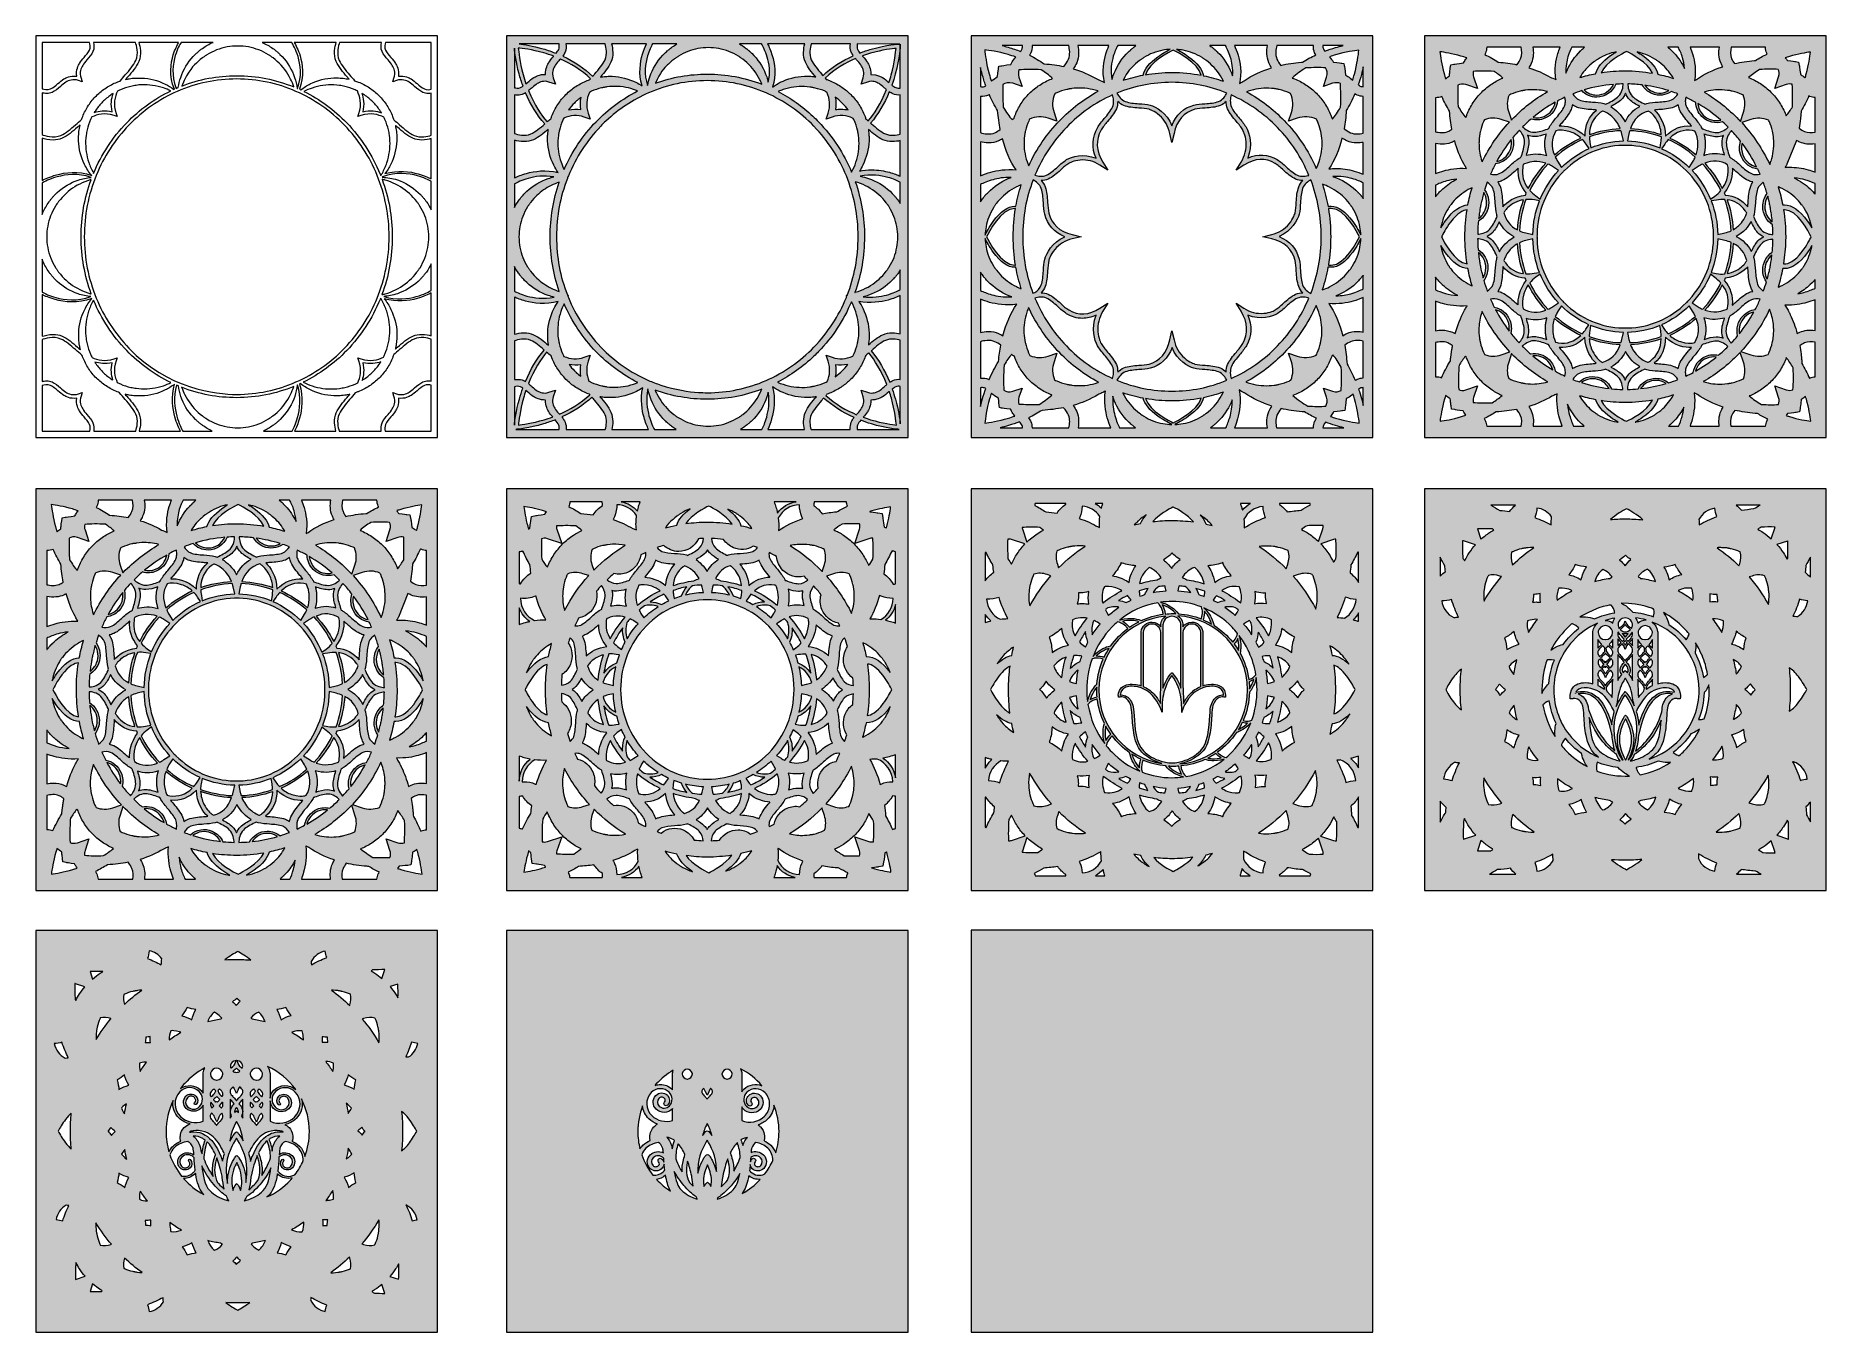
# Model space of a CAD drawing. Header units: millimetres. Extents: x -965 to 732, y -534 to 696.
import ezdxf

# ---------------------------------------------------------------- set-up
doc = ezdxf.new("R2010")
doc.units = ezdxf.units.MM
doc.header["$MEASUREMENT"] = 0
for name, color, linetype in [('Layer 1', 7, 'Continuous'), ('Layer 10', 7, 'Continuous'), ('Layer 11', 7, 'Continuous'), ('Layer 2', 7, 'Continuous'), ('Layer 3', 7, 'Continuous'), ('Layer 4', 7, 'Continuous'), ('Layer 5', 7, 'Continuous'), ('Layer 6', 7, 'Continuous'), ('Layer 7', 7, 'Continuous'), ('Layer 8', 7, 'Continuous'), ('Layer 9', 7, 'Continuous')]:
    doc.layers.add(name, color=color, linetype=linetype)

msp = doc.modelspace()

# ---------------------------------------------------------------- hatches: boundary and pattern name
at = {"layer": 'Layer 1'}
h = msp.add_hatch(color=5, dxfattribs=at)
h.dxf.hatch_style = 2
h.paths.add_polyline_path([(-78.8, -152.6), (-78.8, -533.6), (302.2, -533.6), (302.2, -152.6)])
at = {"layer": 'Layer 10'}
h = msp.add_hatch(color=1, dxfattribs=at)
h.dxf.hatch_style = 2
h.paths.add_polyline_path([(351.1, 266.1), (351.1, -114.8), (732, -114.8), (732, 266.1)])
edge = h.paths.add_edge_path()
edge.add_spline(control_points=[(706.8, 161.4), (709.2, 160.5), (711.8, 160), (714.5, 159.8), (713.6, 153.6), (710.1, 148.2), (704.9, 144.9), (703.4, 145.1), (701.9, 145.2), (700.4, 145.3), (702.9, 150.3), (705.1, 155.7), (706.8, 161.4)], knot_values=[0, 0, 0, 0, 1, 1, 1, 2, 2, 2, 3, 3, 3, 4, 4, 4, 4], degree=3, periodic=1)
edge = h.paths.add_edge_path()
edge.add_spline(control_points=[(695.2, 216.5), (695.3, 216.5), (695.4, 216.5), (695.5, 216.6), (695.7, 211), (695.7, 205.5), (695.5, 200.2), (695.3, 199.9), (695.1, 199.6), (694.9, 199.3), (693.9, 201.3), (692.7, 203.3), (691.4, 205.3), (689.6, 208), (687.6, 210.7), (685.3, 213.2), (685.3, 213.2), (695.2, 216.5), (695.2, 216.5)], knot_values=[0, 0, 0, 0, 1, 1, 1, 2, 2, 2, 3, 3, 3, 4, 4, 4, 5, 5, 5, 6, 6, 6, 6], degree=3, periodic=1)
edge = h.paths.add_edge_path()
edge.add_spline(control_points=[(669.5, 250.6), (667.4, 249.5), (665.4, 248.4), (663.4, 247.2), (659.4, 246.8), (655.4, 246.3), (651.6, 245.7), (650.2, 247.5), (648.5, 249.2), (646.7, 250.6), (646.7, 250.6), (669.5, 250.6), (669.5, 250.6)], knot_values=[0, 0, 0, 0, 1, 1, 1, 2, 2, 2, 3, 3, 3, 4, 4, 4, 4], degree=3, periodic=1)
edge = h.paths.add_edge_path()
edge.add_spline(control_points=[(646.8, 61.6), (649, 59.5), (650.7, 56.8), (651.8, 53.7), (651.7, 53.6), (651.6, 53.5), (651.5, 53.4), (651.4, 53.2), (649.1, 50.1), (644.4, 47.6), (644.2, 47.5), (644, 47.4), (643.9, 47.3), (645.1, 52), (646.1, 56.8), (646.8, 61.6)], knot_values=[0, 0, 0, 0, 1, 1, 1, 2, 2, 2, 3, 3, 3, 4, 4, 4, 5, 5, 5, 5], degree=3, periodic=1)
edge = h.paths.add_edge_path()
edge.add_spline(control_points=[(643.9, 104.2), (646.9, 102.8), (649.5, 100.6), (651.6, 97.6), (651.6, 97.6), (651.6, 97.5), (651.6, 97.5), (651, 96), (649.9, 94), (648.1, 91.8), (647.7, 91.3), (647.2, 90.8), (646.7, 90.3), (646.1, 95), (645.1, 99.7), (643.9, 104.2)], knot_values=[0, 0, 0, 0, 1, 1, 1, 2, 2, 2, 3, 3, 3, 4, 4, 4, 5, 5, 5, 5], degree=3, periodic=1)
edge = h.paths.add_edge_path()
edge.add_spline(control_points=[(642.1, 118.8), (644.7, 123.2), (646.1, 127.5), (646.8, 131), (649.5, 128.7), (652.6, 126.4), (656, 124.7), (654.7, 121.1), (654.2, 117.3), (653.8, 113.7), (650.3, 116.1), (646.4, 117.9), (642.1, 118.8)], knot_values=[0, 0, 0, 0, 1, 1, 1, 2, 2, 2, 3, 3, 3, 4, 4, 4, 4], degree=3, periodic=1)
edge = h.paths.add_edge_path()
edge.add_spline(control_points=[(653.8, 37.8), (654.1, 34.1), (654.7, 30.2), (656, 26.5), (652.7, 24.9), (649.6, 22.6), (647, 20.4), (646.2, 24.7), (644.6, 28.8), (642.2, 32.6), (647, 33.8), (650.9, 35.9), (653.8, 37.8)], knot_values=[0, 0, 0, 0, 1, 1, 1, 2, 2, 2, 3, 3, 3, 4, 4, 4, 4], degree=3, periodic=1)
edge = h.paths.add_edge_path()
edge.add_spline(control_points=[(655, 75.9), (657, 77.5), (658.7, 79.3), (660.3, 81.2), (661.5, 79.2), (662.7, 77.6), (664, 76.2), (664.3, 75.9), (664.5, 75.7), (664.7, 75.5), (664.5, 75.2), (664.3, 75), (664, 74.7), (662.9, 73.5), (661.8, 72.1), (660.7, 70.4), (659, 72.4), (657.2, 74.3), (655, 75.9)], knot_values=[0, 0, 0, 0, 1, 1, 1, 2, 2, 2, 3, 3, 3, 4, 4, 4, 5, 5, 5, 6, 6, 6, 6], degree=3, periodic=1)
edge = h.paths.add_edge_path()
edge.add_spline(control_points=[(677.1, -5.4), (677.6, -8.6), (677.8, -11.9), (677.7, -15.1), (677.7, -15.1), (677.5, -17.5), (677.5, -17.5), (677.5, -17.5), (677.3, -19.6), (677.3, -19.6), (677.2, -19.9), (677.2, -20.3), (677.1, -20.7), (677.1, -20.7), (677.1, -20.9), (677.1, -20.9), (677, -21.1), (677, -21.4), (677, -21.7), (676.9, -22), (676.8, -22.3), (676.8, -22.7), (676.7, -23.1), (676.6, -23.5), (676.5, -23.8), (675.8, -26.7), (674.9, -29.4), (673.9, -31.9), (673.7, -32.3), (673.5, -32.6), (673.3, -33), (669.5, -34.1), (665.6, -34), (661.7, -32.7), (661.7, -32.7), (658.7, -31.7), (658.7, -31.7), (665.7, -23.6), (671.8, -14.7), (677.1, -5.4)], knot_values=[0, 0, 0, 0, 1, 1, 1, 2, 2, 2, 3, 3, 3, 4, 4, 4, 5, 5, 5, 6, 6, 6, 7, 7, 7, 8, 8, 8, 9, 9, 9, 10, 10, 10, 11, 11, 11, 12, 12, 12, 13, 13, 13, 13], degree=3, periodic=1)
edge = h.paths.add_edge_path()
edge.add_spline(control_points=[(677.2, 156.3), (672.1, 165.6), (666, 174.4), (659.1, 182.5), (659.1, 182.5), (661.7, 183.3), (661.7, 183.3), (665.7, 184.7), (669.6, 184.8), (673.5, 183.6), (673.7, 183.3), (673.8, 183), (673.9, 182.8), (675, 180.3), (675.9, 177.6), (676.6, 174.7), (676.7, 174.3), (676.8, 174), (676.9, 173.6), (676.9, 173.6), (676.9, 173.4), (676.9, 173.4), (676.9, 173.1), (677, 172.8), (677.1, 172.5), (677.1, 172.2), (677.2, 171.9), (677.2, 171.6), (677.2, 171.6), (677.2, 171.5), (677.2, 171.5), (677.3, 171.2), (677.3, 170.8), (677.4, 170.4), (677.4, 170.4), (677.6, 168.3), (677.6, 168.3), (677.6, 168.3), (677.8, 166.1), (677.8, 166.1), (677.9, 162.8), (677.7, 159.6), (677.2, 156.3)], knot_values=[0, 0, 0, 0, 1, 1, 1, 2, 2, 2, 3, 3, 3, 4, 4, 4, 5, 5, 5, 6, 6, 6, 7, 7, 7, 8, 8, 8, 9, 9, 9, 10, 10, 10, 11, 11, 11, 12, 12, 12, 13, 13, 13, 14, 14, 14, 14], degree=3, periodic=1)
edge = h.paths.add_edge_path()
edge.add_spline(control_points=[(633.2, 210.2), (633.2, 210.2), (635.5, 210.1), (635.5, 210.1), (635.5, 210.1), (637.7, 209.9), (637.7, 209.9), (638.1, 209.8), (638.5, 209.7), (638.9, 209.7), (639.2, 209.6), (639.5, 209.6), (639.8, 209.5), (640.1, 209.5), (640.4, 209.4), (640.7, 209.3), (640.7, 209.3), (640.7, 209.3), (640.7, 209.3), (641.2, 209.2), (641.6, 209.2), (642, 209.1), (644.9, 208.4), (647.7, 207.5), (650.1, 206.4), (650.1, 206.4), (650.2, 206.4), (650.2, 206.4), (650.3, 206.3), (650.4, 206.3), (650.4, 206.3), (651.4, 202.6), (651.2, 198.9), (650, 195), (650, 195), (649.3, 193), (649.3, 193), (642.8, 199.3), (635.9, 205.1), (628.5, 210.2), (630.1, 210.3), (631.6, 210.3), (633.2, 210.2)], knot_values=[0, 0, 0, 0, 1, 1, 1, 2, 2, 2, 3, 3, 3, 4, 4, 4, 5, 5, 5, 6, 6, 6, 7, 7, 7, 8, 8, 8, 9, 9, 9, 10, 10, 10, 11, 11, 11, 12, 12, 12, 13, 13, 13, 14, 14, 14, 14], degree=3, periodic=1)
edge = h.paths.add_edge_path()
edge.add_spline(control_points=[(622, -7.2), (624.4, -7.4), (626.9, -7.5), (629.3, -7.3), (628.8, -9.6), (628.5, -11.7), (628.5, -13.7), (628.5, -14), (628.5, -14.3), (628.5, -14.7), (628.2, -14.6), (627.9, -14.6), (627.6, -14.6), (625.9, -14.7), (624.2, -14.9), (622.2, -15.3), (622.5, -12.6), (622.4, -9.9), (622, -7.2)], knot_values=[0, 0, 0, 0, 1, 1, 1, 2, 2, 2, 3, 3, 3, 4, 4, 4, 5, 5, 5, 6, 6, 6, 6], degree=3, periodic=1)
edge = h.paths.add_edge_path()
edge.add_spline(control_points=[(621.7, 166.5), (623.9, 166), (626, 165.7), (627.8, 165.7), (628.1, 165.7), (628.4, 165.7), (628.7, 165.7), (628.7, 165.3), (628.7, 165), (628.7, 164.7), (628.8, 162.9), (629, 161.1), (629.4, 159), (626.8, 159.3), (624.2, 159.2), (621.6, 158.8), (621.9, 161.4), (621.9, 163.9), (621.7, 166.5)], knot_values=[0, 0, 0, 0, 1, 1, 1, 2, 2, 2, 3, 3, 3, 4, 4, 4, 5, 5, 5, 6, 6, 6, 6], degree=3, periodic=1)
edge = h.paths.add_edge_path()
edge.add_spline(control_points=[(628, 9.1), (626.7, 9), (625.5, 9), (624.2, 9.1), (627.5, 13.1), (630.4, 17.4), (633.1, 21.9), (634.5, 18.4), (634.9, 14.6), (634.3, 10.6), (634.3, 10.6), (634.3, 10.5), (634.3, 10.5), (632.8, 9.9), (630.7, 9.3), (628, 9.1)], knot_values=[0, 0, 0, 0, 1, 1, 1, 2, 2, 2, 3, 3, 3, 4, 4, 4, 5, 5, 5, 5], degree=3, periodic=1)
edge = h.paths.add_edge_path()
edge.add_spline(control_points=[(633.4, 131.1), (633.3, 130.7), (633.1, 130.2), (633, 129.8), (630.3, 134.3), (627.4, 138.5), (624.1, 142.6), (627.7, 143), (631.1, 142.4), (634.5, 140.8), (634.5, 140.7), (634.5, 140.6), (634.5, 140.4), (634.6, 140), (635, 136.2), (633.4, 131.1)], knot_values=[0, 0, 0, 0, 1, 1, 1, 2, 2, 2, 3, 3, 3, 4, 4, 4, 5, 5, 5, 5], degree=3, periodic=1)
edge = h.paths.add_edge_path()
edge.add_spline(control_points=[(626.5, 247.6), (626.7, 244.7), (627.3, 242.1), (628.2, 239.7), (622.2, 237.5), (616.6, 234.8), (611.5, 231.7), (611.5, 233.4), (611.5, 235.1), (611.3, 236.8), (614.4, 242.7), (620.1, 246.7), (626.5, 247.6)], knot_values=[0, 0, 0, 0, 1, 1, 1, 2, 2, 2, 3, 3, 3, 4, 4, 4, 4], degree=3, periodic=1)
edge = h.paths.add_edge_path()
edge.add_spline(control_points=[(474.2, 103.5), (474.2, 103.5), (474.3, 103.5), (474.3, 103.5), (471.4, 96.5), (469.6, 89.1), (469, 81.5), (467.4, 79.9), (466, 78.2), (464.9, 76.3), (463.8, 74.8), (463, 73.2), (462.4, 71.8), (462.3, 73), (462.2, 74.3), (462.3, 75.6), (464, 98), (467.3, 103.6), (467.3, 103.6), (467.3, 103.6), (470.4, 104.4), (474.2, 103.5)], knot_values=[0, 0, 0, 0, 1, 1, 1, 2, 2, 2, 3, 3, 3, 4, 4, 4, 5, 5, 5, 6, 6, 6, 7, 7, 7, 7], degree=3, periodic=1)
edge = h.paths.add_edge_path()
edge.add_spline(control_points=[(471, 113.1), (474.8, 120.6), (479.9, 127.2), (485.8, 133.3), (487.4, 134.9), (490.9, 138.1), (490.9, 138.1), (491, 138.1), (493.8, 137.4), (496.7, 134.6), (496.9, 134.4), (497.2, 134.1), (497.5, 133.8), (491.8, 129.4), (486.9, 124.3), (482.7, 118.5), (480.2, 117.9), (477.8, 117.1), (475.5, 115.9), (473.8, 115), (472.3, 114), (471, 113.1)], knot_values=[0, 0, 0, 0, 1, 1, 1, 2, 2, 2, 3, 3, 3, 4, 4, 4, 5, 5, 5, 6, 6, 6, 7, 7, 7, 7], degree=3, periodic=1)
edge = h.paths.add_edge_path()
edge.add_spline(control_points=[(491.7, 121.7), (498.4, 129), (506.4, 134.7), (515.3, 138.6), (513, 136.7), (511.3, 134), (510.8, 130.8), (510.8, 130.8), (510.8, 130.7), (510.8, 130.7), (510.8, 130.7), (510.8, 81.2), (510.8, 81.2), (509.2, 81.6), (507.7, 81.9), (506.1, 82.1), (500, 82.6), (495.4, 81.4), (492.5, 78.3), (488.8, 74.5), (489.2, 69.4), (489.2, 69.2), (489.2, 69.2), (489.4, 67), (489.4, 67), (489.4, 67), (491.6, 67), (491.6, 67), (491.8, 67), (492, 67), (492.2, 67.1), (492.9, 67.2), (494.4, 67.3), (496.1, 66.6), (498.3, 65.7), (500, 63.4), (501.3, 59.9), (501.8, 58.4), (502, 54.6), (502.3, 50.6), (502.6, 45.1), (503.1, 38.3), (504.4, 32), (506, 24.2), (508.5, 18.7), (512.1, 15.2), (513.4, 13.9), (514.8, 12.7), (516.2, 11.6), (506.4, 15.7), (497.6, 22.1), (490.5, 30.2), (479.7, 42.8), (473.7, 58.8), (473.7, 75.3), (473.7, 92.5), (480.1, 108.9), (491.7, 121.7)], knot_values=[0, 0, 0, 0, 1, 1, 1, 2, 2, 2, 3, 3, 3, 4, 4, 4, 5, 5, 5, 6, 6, 6, 7, 7, 7, 8, 8, 8, 9, 9, 9, 10, 10, 10, 11, 11, 11, 12, 12, 12, 13, 13, 13, 14, 14, 14, 15, 15, 15, 16, 16, 16, 17, 17, 17, 18, 18, 18, 19, 19, 19, 19], degree=3, periodic=1)
edge = h.paths.add_edge_path()
edge.add_spline(control_points=[(571.9, 71.2), (566.2, 67.7), (561.3, 61.2), (557.6, 51.8), (556.2, 48.4), (555.1, 45), (554.3, 42), (554.1, 46.6), (553.1, 50.9), (551.9, 54.7), (553.3, 57.9), (556.3, 63.8), (561, 69.1), (562.9, 71.3), (568.3, 76.3), (577.4, 77.2), (582, 77.6), (585.2, 76.9), (587.1, 74.9), (587.7, 74.4), (588.1, 73.8), (588.3, 73.1), (582.3, 74.7), (576.8, 74.1), (571.9, 71.2)], knot_values=[0, 0, 0, 0, 1, 1, 1, 2, 2, 2, 3, 3, 3, 4, 4, 4, 5, 5, 5, 6, 6, 6, 7, 7, 7, 8, 8, 8, 8], degree=3, periodic=1)
edge = h.paths.add_edge_path()
edge.add_spline(control_points=[(586.3, 71.6), (585.9, 71.4), (585.5, 71.3), (585, 71.1), (581.5, 69.6), (578.9, 66.3), (577.2, 61.5), (576.7, 60), (576.4, 57.6), (576.2, 54.6), (569.9, 32.8), (556.5, 21.1), (551.3, 17.3), (552.7, 21.5), (553.6, 26.6), (554.1, 32.1), (554.1, 32.4), (554.2, 32.7), (554.3, 33.3), (558.3, 52.2), (564.5, 64.4), (572.9, 69.4), (576.9, 71.8), (581.4, 72.5), (586.3, 71.6)], knot_values=[0, 0, 0, 0, 1, 1, 1, 2, 2, 2, 3, 3, 3, 4, 4, 4, 5, 5, 5, 6, 6, 6, 7, 7, 7, 8, 8, 8, 8], degree=3, periodic=1)
edge = h.paths.add_edge_path()
edge.add_spline(control_points=[(564.6, 84.5), (564.3, 84.2), (564, 83.8), (563.6, 83.5), (562.5, 82.3), (561.3, 81), (560.5, 79.5), (560.4, 79.4), (560.4, 79.4), (560.4, 79.3), (560.3, 79.4), (560.3, 79.4), (560.3, 79.5), (559.4, 81), (558.2, 82.3), (557.1, 83.5), (556.7, 83.8), (556.4, 84.2), (556.1, 84.5), (554.9, 85.9), (553.7, 87.3), (553.4, 88.8), (553.4, 88.8), (553.4, 90.9), (553.4, 90.9), (553.7, 92.2), (554.7, 93.3), (555.6, 94.2), (555.7, 94.1), (555.8, 94), (556, 93.8), (556.9, 92.8), (557.9, 91.8), (558.7, 90.6), (559, 90.1), (559.8, 88.3), (560, 87.6), (560, 87.6), (560.4, 86.8), (560.4, 86.8), (560.4, 86.8), (560.7, 87.6), (560.7, 87.6), (561, 88.3), (561.7, 90.1), (562, 90.6), (562.8, 91.8), (563.8, 92.8), (564.8, 93.8), (564.9, 94), (565, 94.1), (565.1, 94.2), (566.1, 93.3), (567.2, 92), (567.4, 90.4), (567.4, 90.4), (567.4, 89.2), (567.4, 89.2), (567.3, 88.1), (566.6, 86.7), (564.6, 84.5)], knot_values=[0, 0, 0, 0, 1, 1, 1, 2, 2, 2, 3, 3, 3, 4, 4, 4, 5, 5, 5, 6, 6, 6, 7, 7, 7, 8, 8, 8, 9, 9, 9, 10, 10, 10, 11, 11, 11, 12, 12, 12, 13, 13, 13, 14, 14, 14, 15, 15, 15, 16, 16, 16, 17, 17, 17, 18, 18, 18, 19, 19, 19, 20, 20, 20, 20], degree=3, periodic=1)
edge = h.paths.add_edge_path()
edge.add_spline(control_points=[(567.4, 85.6), (567.4, 85.6), (567.4, 79.5), (567.4, 79.5), (565.2, 78.6), (563.2, 77.3), (561.3, 75.9), (561.3, 76.4), (561.2, 76.9), (561.1, 77.4), (561.4, 78), (561.7, 78.6), (562, 79.2), (562.8, 80.4), (563.8, 81.5), (564.8, 82.5), (565.3, 83.1), (565.9, 83.7), (566.5, 84.3), (566.8, 84.8), (567.1, 85.2), (567.4, 85.6)], knot_values=[0, 0, 0, 0, 1, 1, 1, 2, 2, 2, 3, 3, 3, 4, 4, 4, 5, 5, 5, 6, 6, 6, 7, 7, 7, 7], degree=3, periodic=1)
edge = h.paths.add_edge_path()
edge.add_spline(control_points=[(558.4, 73.4), (558.1, 73.1), (557.8, 72.8), (557.5, 72.4), (556.1, 71.1), (554.9, 69.6), (553.9, 68), (553.7, 75), (553.4, 84.6), (553.4, 85.2), (553.4, 85.2), (553.4, 85.5), (553.4, 85.5), (553.7, 85.1), (554, 84.7), (554.2, 84.3), (554.8, 83.7), (555.4, 83.1), (556, 82.5), (556.9, 81.5), (557.9, 80.4), (558.7, 79.2), (559, 78.6), (559.4, 78), (559.6, 77.4), (559.9, 74.8), (558.7, 73.9), (558.4, 73.4)], knot_values=[0, 0, 0, 0, 1, 1, 1, 2, 2, 2, 3, 3, 3, 4, 4, 4, 5, 5, 5, 6, 6, 6, 7, 7, 7, 8, 8, 8, 9, 9, 9, 9], degree=3, periodic=1)
edge = h.paths.add_edge_path()
edge.add_spline(control_points=[(560.4, 110.2), (561.2, 108.8), (562.5, 107.8), (563.7, 106.7), (563.7, 106.7), (564, 106.5), (564, 106.5), (564.2, 106.3), (564.5, 106.1), (564.9, 105.8), (564.8, 105.7), (564.7, 105.6), (564.6, 105.5), (564.3, 105.1), (563.9, 104.8), (563.6, 104.4), (562.6, 103.4), (561.6, 102.4), (560.8, 101.2), (560.7, 101.4), (560.6, 101.7), (560.6, 101.7), (560.6, 101.7), (560.3, 102.7), (560.3, 102.7), (560.3, 102.7), (560, 101.7), (560, 101.7), (559.9, 101.5), (559.8, 101.3), (559.8, 101.1), (559, 102.3), (558, 103.4), (557, 104.4), (556.7, 104.8), (556.3, 105.1), (556, 105.5), (556, 105.6), (555.9, 105.6), (555.8, 105.7), (556.1, 106), (556.4, 106.3), (556.7, 106.5), (556.7, 106.5), (557, 106.7), (557, 106.7), (558.2, 107.8), (559.5, 108.8), (560.4, 110.2)], knot_values=[0, 0, 0, 0, 1, 1, 1, 2, 2, 2, 3, 3, 3, 4, 4, 4, 5, 5, 5, 6, 6, 6, 7, 7, 7, 8, 8, 8, 9, 9, 9, 10, 10, 10, 11, 11, 11, 12, 12, 12, 13, 13, 13, 14, 14, 14, 15, 15, 15, 16, 16, 16, 16], degree=3, periodic=1)
edge = h.paths.add_edge_path()
edge.add_spline(control_points=[(563.7, 95.4), (563.7, 95.4), (564, 95.2), (564, 95.2), (563.9, 95.1), (563.8, 95), (563.7, 94.9), (562.5, 93.6), (561.3, 92.4), (560.5, 90.9), (560.4, 90.8), (560.4, 90.7), (560.4, 90.7), (560.3, 90.7), (560.3, 90.8), (560.3, 90.9), (559.4, 92.4), (558.2, 93.6), (557.1, 94.9), (557, 95), (556.9, 95.1), (556.8, 95.2), (556.8, 95.2), (557, 95.4), (557, 95.4), (557.9, 96.1), (558.9, 96.9), (559.7, 97.9), (559.8, 97.5), (560, 97.2), (560, 97.2), (560, 97.2), (560.3, 96.4), (560.3, 96.4), (560.3, 96.4), (560.6, 97.2), (560.6, 97.2), (560.6, 97.2), (560.8, 97.5), (561, 98), (561.8, 97), (562.8, 96.2), (563.7, 95.4)], knot_values=[0, 0, 0, 0, 1, 1, 1, 2, 2, 2, 3, 3, 3, 4, 4, 4, 5, 5, 5, 6, 6, 6, 7, 7, 7, 8, 8, 8, 9, 9, 9, 10, 10, 10, 11, 11, 11, 12, 12, 12, 13, 13, 13, 14, 14, 14, 14], degree=3, periodic=1)
edge = h.paths.add_edge_path()
edge.add_spline(control_points=[(555.9, 103.4), (556.9, 102.4), (557.9, 101.4), (558.6, 100.2), (558.7, 100.1), (558.8, 99.9), (559, 99.5), (558.2, 98.4), (557.2, 97.5), (556.2, 96.7), (556, 96.6), (555.9, 96.4), (555.7, 96.3), (554.7, 97.5), (553.7, 98.8), (553.4, 100.2), (553.4, 100.2), (553.4, 102.2), (553.4, 102.2), (553.6, 103), (554, 103.8), (554.7, 104.7), (555.1, 104.2), (555.5, 103.8), (555.9, 103.4)], knot_values=[0, 0, 0, 0, 1, 1, 1, 2, 2, 2, 3, 3, 3, 4, 4, 4, 5, 5, 5, 6, 6, 6, 7, 7, 7, 8, 8, 8, 8], degree=3, periodic=1)
edge = h.paths.add_edge_path()
edge.add_spline(control_points=[(565, 96.3), (564.8, 96.4), (564.7, 96.6), (564.5, 96.7), (563.5, 97.6), (562.4, 98.4), (561.7, 99.5), (561.8, 99.9), (561.9, 100.1), (562, 100.2), (562.8, 101.4), (563.7, 102.4), (564.7, 103.4), (565.1, 103.8), (565.5, 104.3), (565.9, 104.7), (566.8, 103.7), (567.3, 102.8), (567.4, 101.8), (567.4, 101.8), (567.4, 100.6), (567.4, 100.6), (567.2, 99.1), (566.2, 97.6), (565, 96.3)], knot_values=[0, 0, 0, 0, 1, 1, 1, 2, 2, 2, 3, 3, 3, 4, 4, 4, 5, 5, 5, 6, 6, 6, 7, 7, 7, 8, 8, 8, 8], degree=3, periodic=1)
edge = h.paths.add_edge_path()
edge.add_spline(control_points=[(565.8, 107), (565.4, 107.3), (565, 107.7), (564.5, 108.1), (563.2, 109.2), (561.9, 110.2), (561.1, 111.8), (561.1, 112), (560.7, 114.8), (560.9, 115), (560.9, 115), (561.1, 115.2), (561.1, 115.2), (561.2, 115.3), (561.9, 116), (562.8, 117.1), (563.1, 116.8), (563.4, 116.6), (563.7, 116.3), (563.7, 116.3), (563.9, 116.1), (563.9, 116.1), (565.5, 114.8), (567.2, 113.3), (567.4, 111.3), (567.5, 109.9), (567, 108.6), (565.8, 107)], knot_values=[0, 0, 0, 0, 1, 1, 1, 2, 2, 2, 3, 3, 3, 4, 4, 4, 5, 5, 5, 6, 6, 6, 7, 7, 7, 8, 8, 8, 9, 9, 9, 9], degree=3, periodic=1)
edge = h.paths.add_edge_path()
edge.add_spline(control_points=[(559.6, 111.8), (558.8, 110.2), (557.5, 109.2), (556.2, 108.1), (555.7, 107.7), (555.3, 107.3), (554.8, 106.9), (554.1, 107.9), (553.6, 108.7), (553.4, 109.6), (553.4, 109.6), (553.4, 112), (553.4, 112), (553.9, 113.7), (555.3, 115), (556.7, 116.1), (556.7, 116.1), (556.9, 116.3), (556.9, 116.3), (557.2, 116.6), (557.5, 116.8), (557.9, 117.1), (558.8, 116), (559.5, 115.3), (559.6, 115.2), (559.6, 115.2), (559.8, 115), (559.8, 115), (560, 114.8), (559.6, 112), (559.6, 111.8)], knot_values=[0, 0, 0, 0, 1, 1, 1, 2, 2, 2, 3, 3, 3, 4, 4, 4, 5, 5, 5, 6, 6, 6, 7, 7, 7, 8, 8, 8, 9, 9, 9, 10, 10, 10, 10], degree=3, periodic=1)
edge = h.paths.add_edge_path()
edge.add_spline(control_points=[(556.1, 117.6), (555.6, 117.2), (555.2, 116.8), (554.7, 116.4), (554.2, 116), (553.7, 115.5), (553.4, 115), (553.4, 115), (553.4, 123), (553.4, 123), (554.5, 121.2), (555.8, 119.6), (556.9, 118.3), (556.6, 118), (556.4, 117.8), (556.1, 117.6)], knot_values=[0, 0, 0, 0, 1, 1, 1, 2, 2, 2, 3, 3, 3, 4, 4, 4, 5, 5, 5, 5], degree=3, periodic=1)
edge = h.paths.add_edge_path()
edge.add_spline(control_points=[(553.3, 138.7), (553, 140.6), (552.3, 142.2), (551.3, 143.7), (554.7, 143.2), (558, 142.6), (561.3, 141.7), (558.6, 141.7), (555.3, 140.3), (553.3, 138.7)], knot_values=[0, 0, 0, 0, 1, 1, 1, 2, 2, 2, 3, 3, 3, 3], degree=3, periodic=1)
edge = h.paths.add_edge_path()
edge.add_spline(control_points=[(567.4, 114.8), (567, 115.3), (566.5, 115.9), (565.9, 116.4), (565.4, 116.8), (565, 117.2), (564.5, 117.6), (564.3, 117.8), (564, 118), (563.8, 118.2), (564.9, 119.6), (566.3, 121.4), (567.4, 123.2), (567.4, 123.2), (567.4, 114.8), (567.4, 114.8)], knot_values=[0, 0, 0, 0, 1, 1, 1, 2, 2, 2, 3, 3, 3, 4, 4, 4, 5, 5, 5, 5], degree=3, periodic=1)
edge = h.paths.add_edge_path()
edge.add_spline(control_points=[(560.4, 123), (560.4, 123), (560.2, 123), (560.2, 123), (556.5, 123.1), (553.6, 126.1), (553.6, 129.8), (553.6, 130.2), (553.6, 130.6), (553.7, 130.9), (554.5, 134), (557.2, 136.3), (560.4, 136.3), (563.6, 136.3), (566.3, 134), (567.1, 130.9), (567.2, 130.5), (567.2, 130.2), (567.2, 129.8), (567.2, 126.1), (564.2, 123), (560.4, 123)], knot_values=[0, 0, 0, 0, 1, 1, 1, 2, 2, 2, 3, 3, 3, 4, 4, 4, 5, 5, 5, 6, 6, 6, 7, 7, 7, 7], degree=3, periodic=1)
edge = h.paths.add_edge_path()
edge.add_spline(control_points=[(548.6, 149), (546.8, 151.2), (544.7, 153.2), (542.3, 154.9), (540.6, 156), (539.1, 156.8), (537.6, 157.5), (557.4, 157.5), (568.6, 151.8), (568.6, 151.8), (568.6, 151.8), (569.3, 149.2), (568.4, 145.3), (568.4, 145.1), (568.4, 144.8), (568.3, 144.6), (562, 147), (555.4, 148.4), (548.6, 149)], knot_values=[0, 0, 0, 0, 1, 1, 1, 2, 2, 2, 3, 3, 3, 4, 4, 4, 5, 5, 5, 6, 6, 6, 6], degree=3, periodic=1)
edge = h.paths.add_edge_path()
edge.add_spline(control_points=[(542.6, 101.4), (542.7, 101.8), (542.9, 102.2), (543.2, 102.5), (543.9, 103.7), (544.9, 104.8), (545.9, 105.8), (546.5, 106.4), (547.1, 107), (547.6, 107.6), (548, 108.1), (548.3, 108.5), (548.5, 108.9), (548.5, 108.9), (548.5, 84.4), (548.5, 84.4), (547.3, 86.7), (546, 88.6), (544.9, 90), (545.7, 91.2), (546.3, 92.7), (546.3, 94.3), (546.3, 97.7), (543.7, 100.5), (542.6, 101.4)], knot_values=[0, 0, 0, 0, 1, 1, 1, 2, 2, 2, 3, 3, 3, 4, 4, 4, 5, 5, 5, 6, 6, 6, 7, 7, 7, 8, 8, 8, 8], degree=3, periodic=1)
edge = h.paths.add_edge_path()
edge.add_spline(control_points=[(538.1, 89.9), (537.1, 88.6), (535.8, 86.7), (534.5, 84.4), (534.5, 84.4), (534.5, 108.8), (534.5, 108.8), (534.8, 108.4), (535, 108), (535.4, 107.6), (535.9, 107), (536.5, 106.4), (537.1, 105.8), (538, 104.8), (539, 103.7), (539.8, 102.5), (540, 102.2), (540.2, 101.8), (540.4, 101.4), (539.3, 100.4), (536.7, 97.7), (536.7, 94.3), (536.7, 92.7), (537.3, 91.2), (538.1, 89.9)], knot_values=[0, 0, 0, 0, 1, 1, 1, 2, 2, 2, 3, 3, 3, 4, 4, 4, 5, 5, 5, 6, 6, 6, 7, 7, 7, 8, 8, 8, 8], degree=3, periodic=1)
edge = h.paths.add_edge_path()
edge.add_spline(control_points=[(541.5, 99.7), (542.5, 98.7), (544.3, 96.6), (544.3, 94.3), (544.3, 93.4), (544, 92.4), (543.6, 91.6), (543.1, 92.1), (542.9, 92.4), (542.9, 92.4), (542.9, 92.4), (541.5, 93.8), (541.5, 93.8), (541.5, 93.8), (540.2, 92.4), (540.2, 92.4), (540.2, 92.4), (539.9, 92.1), (539.5, 91.6), (539, 92.4), (538.7, 93.4), (538.7, 94.3), (538.7, 96.6), (540.5, 98.7), (541.5, 99.7)], knot_values=[0, 0, 0, 0, 1, 1, 1, 2, 2, 2, 3, 3, 3, 4, 4, 4, 5, 5, 5, 6, 6, 6, 7, 7, 7, 8, 8, 8, 8], degree=3, periodic=1)
edge = h.paths.add_edge_path()
edge.add_spline(control_points=[(545.8, 107.8), (545.4, 107.5), (545.1, 107.1), (544.8, 106.8), (543.6, 105.6), (542.4, 104.3), (541.6, 102.8), (541.5, 102.7), (541.5, 102.7), (541.5, 102.6), (541.5, 102.7), (541.4, 102.7), (541.4, 102.8), (540.5, 104.3), (539.3, 105.6), (538.2, 106.8), (537.9, 107.1), (537.5, 107.5), (537.2, 107.8), (536, 109.2), (534.9, 110.6), (534.5, 112.1), (534.5, 112.1), (534.5, 114.2), (534.5, 114.2), (534.9, 115.9), (536.5, 117.3), (537.9, 118.5), (537.9, 118.5), (538.1, 118.7), (538.1, 118.7), (538.3, 118.8), (538.5, 119), (538.6, 119.1), (539.1, 118.6), (539.5, 118.1), (539.8, 117.6), (540.1, 117.1), (540.8, 115.3), (541.1, 114.6), (541.1, 114.6), (541.5, 113.8), (541.5, 113.8), (541.5, 113.8), (541.8, 114.6), (541.8, 114.6), (542.1, 115.3), (542.8, 117.1), (543.1, 117.6), (543.5, 118.1), (543.8, 118.6), (544.3, 119.2), (544.5, 119), (544.7, 118.8), (544.9, 118.7), (544.9, 118.7), (545.1, 118.5), (545.1, 118.5), (546.6, 117.2), (548.2, 115.8), (548.5, 113.9), (548.5, 113.9), (548.5, 112.3), (548.5, 112.3), (548.3, 111.3), (547.6, 109.9), (545.8, 107.8)], knot_values=[0, 0, 0, 0, 1, 1, 1, 2, 2, 2, 3, 3, 3, 4, 4, 4, 5, 5, 5, 6, 6, 6, 7, 7, 7, 8, 8, 8, 9, 9, 9, 10, 10, 10, 11, 11, 11, 12, 12, 12, 13, 13, 13, 14, 14, 14, 15, 15, 15, 16, 16, 16, 17, 17, 17, 18, 18, 18, 19, 19, 19, 20, 20, 20, 21, 21, 21, 22, 22, 22, 22], degree=3, periodic=1)
edge = h.paths.add_edge_path()
edge.add_spline(control_points=[(534.5, 117.3), (534.5, 117.3), (534.5, 123.8), (534.5, 123.8), (534.8, 123.5), (535, 123.1), (535.3, 122.7), (535.9, 122.1), (536.5, 121.5), (537, 120.9), (537.2, 120.7), (537.4, 120.5), (537.6, 120.3), (537.5, 120.2), (537.4, 120.1), (537.3, 120), (536.8, 119.6), (536.4, 119.2), (535.9, 118.8), (535.4, 118.3), (534.9, 117.8), (534.5, 117.3)], knot_values=[0, 0, 0, 0, 1, 1, 1, 2, 2, 2, 3, 3, 3, 4, 4, 4, 5, 5, 5, 6, 6, 6, 7, 7, 7, 7], degree=3, periodic=1)
edge = h.paths.add_edge_path()
edge.add_spline(control_points=[(541.5, 128.4), (542.5, 128.4), (543.5, 128.6), (544.4, 128.9), (543.3, 127.5), (542.2, 126.2), (541.5, 125.5), (540.8, 126.2), (539.7, 127.5), (538.5, 128.9), (539.5, 128.6), (540.5, 128.4), (541.5, 128.4)], knot_values=[0, 0, 0, 0, 1, 1, 1, 2, 2, 2, 3, 3, 3, 4, 4, 4, 4], degree=3, periodic=1)
edge = h.paths.add_edge_path()
edge.add_spline(control_points=[(536.6, 132.5), (537, 132.9), (537.4, 133.2), (537.8, 133.6), (537.8, 133.6), (538.1, 133.8), (538.1, 133.8), (539.3, 134.8), (540.6, 135.8), (541.5, 137.2), (542.3, 135.8), (543.6, 134.8), (544.8, 133.8), (544.8, 133.8), (545.1, 133.6), (545.1, 133.6), (545.5, 133.2), (545.9, 132.8), (546.4, 132.4), (545.1, 131.2), (543.4, 130.4), (541.5, 130.4), (539.6, 130.4), (537.9, 131.2), (536.6, 132.5)], knot_values=[0, 0, 0, 0, 1, 1, 1, 2, 2, 2, 3, 3, 3, 4, 4, 4, 5, 5, 5, 6, 6, 6, 7, 7, 7, 8, 8, 8, 8], degree=3, periodic=1)
edge = h.paths.add_edge_path()
edge.add_spline(control_points=[(543.2, 120.1), (542.5, 119.3), (542, 118.6), (541.5, 117.9), (541.5, 117.8), (541.5, 117.7), (541.5, 117.7), (541.4, 117.7), (541.4, 117.8), (541.4, 117.9), (541, 118.6), (540.4, 119.3), (539.8, 120.1), (540.5, 120.8), (541.1, 121.4), (541.5, 122.1), (541.9, 121.4), (542.4, 120.8), (543.2, 120.1)], knot_values=[0, 0, 0, 0, 1, 1, 1, 2, 2, 2, 3, 3, 3, 4, 4, 4, 5, 5, 5, 6, 6, 6, 6], degree=3, periodic=1)
edge = h.paths.add_edge_path()
edge.add_spline(control_points=[(547.1, 118.8), (546.6, 119.2), (546.1, 119.6), (545.7, 120), (545.6, 120.1), (545.4, 120.2), (545.3, 120.3), (545.5, 120.5), (545.7, 120.7), (545.9, 120.9), (546.4, 121.5), (547, 122.1), (547.6, 122.7), (547.9, 123.2), (548.3, 123.6), (548.5, 124), (548.5, 124), (548.5, 117.2), (548.5, 117.2), (548.1, 117.8), (547.6, 118.3), (547.1, 118.8)], knot_values=[0, 0, 0, 0, 1, 1, 1, 2, 2, 2, 3, 3, 3, 4, 4, 4, 5, 5, 5, 6, 6, 6, 7, 7, 7, 7], degree=3, periodic=1)
edge = h.paths.add_edge_path()
edge.add_spline(control_points=[(545.7, 122.9), (545.4, 122.6), (545.1, 122.2), (544.7, 121.9), (544.6, 121.7), (544.4, 121.5), (544.2, 121.3), (543.4, 122), (542.9, 122.6), (542.5, 123.3), (543.4, 124.2), (546, 127.1), (548.1, 130.2), (548.3, 129.8), (548.5, 129.3), (548.5, 128.8), (548.5, 128.8), (548.5, 127.7), (548.5, 127.7), (548.3, 126), (547.1, 124.4), (545.7, 122.9)], knot_values=[0, 0, 0, 0, 1, 1, 1, 2, 2, 2, 3, 3, 3, 4, 4, 4, 5, 5, 5, 6, 6, 6, 7, 7, 7, 7], degree=3, periodic=1)
edge = h.paths.add_edge_path()
edge.add_spline(control_points=[(541.3, 193.1), (539.7, 195.1), (538, 196.9), (536.1, 198.5), (538.1, 199.8), (539.7, 201.1), (541.1, 202.4), (541.3, 202.7), (541.5, 202.9), (541.7, 203.1), (541.9, 202.9), (542.1, 202.6), (542.3, 202.4), (543.5, 201.2), (545, 200.1), (546.7, 198.9), (544.7, 197.2), (542.9, 195.2), (541.3, 193.1)], knot_values=[0, 0, 0, 0, 1, 1, 1, 2, 2, 2, 3, 3, 3, 4, 4, 4, 5, 5, 5, 6, 6, 6, 6], degree=3, periodic=1)
edge = h.paths.add_edge_path()
edge.add_spline(control_points=[(541.5, 143.7), (546, 143.3), (547.6, 140.6), (548.2, 138.6), (548.3, 138.2), (548.3, 137.7), (548.3, 137.2), (548.3, 135.9), (548, 134.7), (547.3, 133.6), (547.2, 133.7), (547.1, 133.8), (547, 133.9), (546.6, 134.3), (546.1, 134.7), (545.6, 135.1), (544.3, 136.2), (543, 137.2), (542.2, 138.8), (542.2, 139), (541.9, 139.7), (541.8, 139.9), (541.8, 139.9), (541.5, 140.8), (541.5, 140.8), (541.5, 140.8), (541.1, 139.9), (541.1, 139.9), (541, 139.7), (540.7, 139), (540.7, 138.8), (539.9, 137.2), (538.6, 136.2), (537.3, 135.1), (536.8, 134.7), (536.3, 134.3), (535.9, 133.9), (535.8, 133.8), (535.7, 133.8), (535.7, 133.7), (535.1, 134.7), (534.7, 135.9), (534.7, 137.2), (534.7, 137.7), (534.7, 138.2), (534.8, 138.6), (535.4, 140.6), (537, 143.3), (541.5, 143.7)], knot_values=[0, 0, 0, 0, 1, 1, 1, 2, 2, 2, 3, 3, 3, 4, 4, 4, 5, 5, 5, 6, 6, 6, 7, 7, 7, 8, 8, 8, 9, 9, 9, 10, 10, 10, 11, 11, 11, 12, 12, 12, 13, 13, 13, 14, 14, 14, 15, 15, 15, 16, 16, 16, 16], degree=3, periodic=1)
edge = h.paths.add_edge_path()
edge.add_spline(control_points=[(534.8, 130.3), (537, 127.1), (539.6, 124.2), (540.5, 123.3), (540.1, 122.6), (539.5, 122), (538.8, 121.2), (538.6, 121.5), (538.4, 121.7), (538.2, 121.9), (537.8, 122.2), (537.5, 122.6), (537.2, 122.9), (536, 124.2), (534.9, 125.6), (534.5, 127.1), (534.5, 127.1), (534.2, 128.2), (534.5, 129.4), (534.6, 129.7), (534.7, 130), (534.8, 130.3)], knot_values=[0, 0, 0, 0, 1, 1, 1, 2, 2, 2, 3, 3, 3, 4, 4, 4, 5, 5, 5, 6, 6, 6, 7, 7, 7, 7], degree=3, periodic=1)
edge = h.paths.add_edge_path()
edge.add_spline(control_points=[(534.5, 68.2), (535.3, 73.2), (537.2, 80.3), (541.5, 86.4), (541.5, 86.4), (541.5, 86.3), (541.5, 86.3), (541.5, 86.3), (541.6, 86.4), (541.6, 86.4), (545.9, 80.3), (547.7, 73.2), (548.5, 68.2), (548.9, 65.8), (549.4, 62.9), (549.8, 60.3), (546.5, 67.8), (542.6, 72.6), (542.3, 73), (542.3, 73), (541.5, 73.9), (541.5, 73.9), (541.5, 73.9), (540.8, 73), (540.8, 73), (540.5, 72.6), (536.4, 67.5), (533, 59.6), (533.5, 62.3), (534.1, 65.5), (534.5, 68.2)], knot_values=[0, 0, 0, 0, 1, 1, 1, 2, 2, 2, 3, 3, 3, 4, 4, 4, 5, 5, 5, 6, 6, 6, 7, 7, 7, 8, 8, 8, 9, 9, 9, 10, 10, 10, 10], degree=3, periodic=1)
edge = h.paths.add_edge_path()
edge.add_spline(control_points=[(541.5, 70.7), (544.2, 67.1), (552.4, 54.4), (552.4, 39.6), (552.4, 37.1), (552.3, 34.7), (552.1, 32.4), (552.1, 32.3), (552.1, 32.2), (552, 32.1), (552, 32.1), (552.1, 32.2), (552.1, 32.2), (551.1, 20.1), (547.7, 11.5), (544.1, 8.8), (546.1, 12.4), (549.5, 19.7), (549.5, 28.4), (549.5, 40.4), (542.9, 50), (542.6, 50.4), (542.6, 50.4), (541.8, 51.5), (541.8, 51.5), (541.8, 51.5), (540.9, 50.4), (540.9, 50.4), (540.7, 50), (534, 40.4), (534, 28.4), (534, 19.7), (537.5, 12.3), (539.5, 8.7), (536.7, 10.9), (532.8, 17.6), (531, 32.7), (530.8, 34.9), (530.7, 37.2), (530.7, 39.6), (530.7, 54.4), (538.9, 67.1), (541.5, 70.7)], knot_values=[0, 0, 0, 0, 1, 1, 1, 2, 2, 2, 3, 3, 3, 4, 4, 4, 5, 5, 5, 6, 6, 6, 7, 7, 7, 8, 8, 8, 9, 9, 9, 10, 10, 10, 11, 11, 11, 12, 12, 12, 13, 13, 13, 14, 14, 14, 14], degree=3, periodic=1)
edge = h.paths.add_edge_path()
edge.add_spline(control_points=[(541.8, 8.8), (540, 11.8), (536, 19.5), (536, 28.4), (536, 37.3), (540, 45), (541.8, 47.9), (543.5, 45), (547.5, 37.3), (547.5, 28.4), (547.5, 19.5), (543.5, 11.8), (541.8, 8.8)], knot_values=[0, 0, 0, 0, 1, 1, 1, 2, 2, 2, 3, 3, 3, 4, 4, 4, 4], degree=3, periodic=1)
edge = h.paths.add_edge_path()
edge.add_spline(control_points=[(526.2, 116.1), (527.7, 114.9), (529.4, 113.4), (529.7, 111.4), (529.7, 111.4), (529.7, 110.2), (529.7, 110.2), (529.5, 109.2), (529, 108.2), (528.2, 107), (527.8, 107.4), (527.4, 107.7), (527, 108.1), (525.6, 109.2), (524.3, 110.2), (523.6, 111.8), (523.5, 112), (523.1, 114.8), (523.2, 115), (523.2, 115), (523.5, 115.2), (523.5, 115.2), (523.6, 115.3), (524.2, 116), (525.1, 117), (525.4, 116.8), (525.7, 116.5), (526, 116.3), (526, 116.3), (526.2, 116.1), (526.2, 116.1)], knot_values=[0, 0, 0, 0, 1, 1, 1, 2, 2, 2, 3, 3, 3, 4, 4, 4, 5, 5, 5, 6, 6, 6, 7, 7, 7, 8, 8, 8, 9, 9, 9, 10, 10, 10, 10], degree=3, periodic=1)
edge = h.paths.add_edge_path()
edge.add_spline(control_points=[(526.1, 118.2), (527.2, 119.5), (528.5, 121.2), (529.7, 123), (529.7, 123), (529.7, 114.8), (529.7, 114.8), (529.3, 115.4), (528.8, 115.9), (528.2, 116.4), (527.7, 116.8), (527.3, 117.2), (526.8, 117.6), (526.6, 117.8), (526.3, 118), (526.1, 118.2)], knot_values=[0, 0, 0, 0, 1, 1, 1, 2, 2, 2, 3, 3, 3, 4, 4, 4, 5, 5, 5, 5], degree=3, periodic=1)
edge = h.paths.add_edge_path()
edge.add_spline(control_points=[(522.8, 110.2), (523.7, 108.8), (524.9, 107.8), (526.2, 106.7), (526.2, 106.7), (526.4, 106.5), (526.4, 106.5), (526.6, 106.4), (526.9, 106.1), (527.2, 105.9), (527.1, 105.7), (527, 105.6), (526.9, 105.5), (526.6, 105.1), (526.2, 104.8), (525.9, 104.4), (524.9, 103.4), (523.9, 102.4), (523.1, 101.2), (523, 101.4), (522.9, 101.7), (522.9, 101.7), (522.9, 101.7), (522.6, 102.7), (522.6, 102.7), (522.6, 102.7), (522.3, 101.7), (522.3, 101.7), (522.2, 101.5), (522.1, 101.3), (522.1, 101.1), (521.3, 102.3), (520.3, 103.4), (519.3, 104.4), (519, 104.8), (518.6, 105.1), (518.3, 105.5), (518.3, 105.5), (518.2, 105.6), (518.1, 105.7), (518.5, 106), (518.8, 106.3), (519.2, 106.5), (519.2, 106.5), (519.4, 106.7), (519.4, 106.7), (520.6, 107.8), (521.9, 108.8), (522.8, 110.2)], knot_values=[0, 0, 0, 0, 1, 1, 1, 2, 2, 2, 3, 3, 3, 4, 4, 4, 5, 5, 5, 6, 6, 6, 7, 7, 7, 8, 8, 8, 9, 9, 9, 10, 10, 10, 11, 11, 11, 12, 12, 12, 13, 13, 13, 14, 14, 14, 15, 15, 15, 16, 16, 16, 16], degree=3, periodic=1)
edge = h.paths.add_edge_path()
edge.add_spline(control_points=[(518.2, 103.4), (519.2, 102.4), (520.2, 101.4), (520.9, 100.2), (521, 100.1), (521.1, 99.9), (521.3, 99.5), (520.5, 98.4), (519.5, 97.5), (518.5, 96.7), (518.3, 96.6), (518.2, 96.5), (518.1, 96.4), (516.7, 97.9), (515.5, 99.7), (515.7, 101.7), (515.8, 102.7), (516.3, 103.6), (517.1, 104.6), (517.5, 104.2), (517.8, 103.8), (518.2, 103.4)], knot_values=[0, 0, 0, 0, 1, 1, 1, 2, 2, 2, 3, 3, 3, 4, 4, 4, 5, 5, 5, 6, 6, 6, 7, 7, 7, 7], degree=3, periodic=1)
edge = h.paths.add_edge_path()
edge.add_spline(control_points=[(519.3, 95.4), (520.2, 96.1), (521.2, 96.9), (522, 97.9), (522.1, 97.5), (522.3, 97.2), (522.3, 97.2), (522.3, 97.2), (522.6, 96.4), (522.6, 96.4), (522.6, 96.4), (522.9, 97.2), (522.9, 97.2), (522.9, 97.2), (523.1, 97.5), (523.3, 98), (524.1, 97), (525.1, 96.2), (526, 95.4), (526, 95.4), (526.3, 95.2), (526.3, 95.2), (526.3, 95.2), (526.3, 95.1), (526.3, 95.1), (526.2, 95), (526.2, 94.9), (526.1, 94.9), (524.9, 93.6), (523.7, 92.4), (522.9, 90.9), (522.8, 90.8), (522.8, 90.7), (522.8, 90.7), (522.7, 90.7), (522.7, 90.8), (522.7, 90.9), (521.8, 92.4), (520.6, 93.6), (519.5, 94.9), (519.4, 95), (519.2, 95.1), (519.1, 95.2), (519.1, 95.2), (519.3, 95.4), (519.3, 95.4)], knot_values=[0, 0, 0, 0, 1, 1, 1, 2, 2, 2, 3, 3, 3, 4, 4, 4, 5, 5, 5, 6, 6, 6, 7, 7, 7, 8, 8, 8, 9, 9, 9, 10, 10, 10, 11, 11, 11, 12, 12, 12, 13, 13, 13, 14, 14, 14, 15, 15, 15, 15], degree=3, periodic=1)
edge = h.paths.add_edge_path()
edge.add_spline(control_points=[(524, 99.5), (524.1, 99.9), (524.2, 100.1), (524.3, 100.2), (525, 101.4), (526, 102.4), (527, 103.4), (527.4, 103.9), (527.9, 104.3), (528.3, 104.8), (529, 104), (529.4, 103.3), (529.7, 102.6), (529.7, 102.6), (529.7, 99.8), (529.7, 99.8), (529.3, 98.6), (528.4, 97.4), (527.4, 96.2), (527.2, 96.4), (527, 96.5), (526.8, 96.7), (525.8, 97.6), (524.7, 98.4), (524, 99.5)], knot_values=[0, 0, 0, 0, 1, 1, 1, 2, 2, 2, 3, 3, 3, 4, 4, 4, 5, 5, 5, 6, 6, 6, 7, 7, 7, 8, 8, 8, 8], degree=3, periodic=1)
edge = h.paths.add_edge_path()
edge.add_spline(control_points=[(522.6, 141.2), (522.5, 141.2), (522.4, 141.2), (522.3, 141.2), (525.3, 142.1), (528.4, 142.8), (531.5, 143.3), (530.7, 142.1), (530.1, 140.6), (529.8, 138.7), (527.7, 140.3), (525.2, 141.2), (522.6, 141.2)], knot_values=[0, 0, 0, 0, 1, 1, 1, 2, 2, 2, 3, 3, 3, 4, 4, 4, 4], degree=3, periodic=1)
edge = h.paths.add_edge_path()
edge.add_spline(control_points=[(522.6, 136.3), (525.8, 136.3), (528.5, 134), (529.4, 130.9), (529.4, 130.5), (529.5, 130.2), (529.5, 129.8), (529.5, 126.1), (526.5, 123.1), (522.7, 123), (522.7, 123), (522.5, 123), (522.5, 123), (518.8, 123.1), (515.8, 126.1), (515.8, 129.8), (515.8, 130.2), (515.8, 130.6), (515.9, 130.9), (516.8, 134), (519.5, 136.3), (522.6, 136.3)], knot_values=[0, 0, 0, 0, 1, 1, 1, 2, 2, 2, 3, 3, 3, 4, 4, 4, 5, 5, 5, 6, 6, 6, 7, 7, 7, 7], degree=3, periodic=1)
edge = h.paths.add_edge_path()
edge.add_spline(control_points=[(519.2, 118.3), (518.9, 118.1), (518.7, 117.8), (518.4, 117.6), (517.9, 117.2), (517.5, 116.8), (517, 116.4), (516.5, 115.9), (516, 115.4), (515.6, 114.9), (515.6, 114.9), (515.6, 123.2), (515.6, 123.2), (516.8, 121.4), (518.1, 119.6), (519.2, 118.3)], knot_values=[0, 0, 0, 0, 1, 1, 1, 2, 2, 2, 3, 3, 3, 4, 4, 4, 5, 5, 5, 5], degree=3, periodic=1)
edge = h.paths.add_edge_path()
edge.add_spline(control_points=[(519, 116.1), (519, 116.1), (519.2, 116.3), (519.2, 116.3), (519.5, 116.6), (519.9, 116.8), (520.2, 117.1), (521.2, 116), (521.9, 115.3), (522, 115.2), (522, 115.2), (522.2, 115), (522.2, 115), (522.3, 114.8), (522.1, 112), (522, 111.8), (521.2, 110.2), (519.9, 109.2), (518.6, 108.1), (518.1, 107.7), (517.6, 107.3), (517.2, 106.9), (517.2, 106.9), (517.2, 106.8), (517.2, 106.8), (516.6, 107.6), (515.9, 108.6), (515.6, 109.8), (515.6, 109.8), (515.6, 111.8), (515.6, 111.8), (516, 113.6), (517.6, 114.9), (519, 116.1)], knot_values=[0, 0, 0, 0, 1, 1, 1, 2, 2, 2, 3, 3, 3, 4, 4, 4, 5, 5, 5, 6, 6, 6, 7, 7, 7, 8, 8, 8, 9, 9, 9, 10, 10, 10, 11, 11, 11, 11], degree=3, periodic=1)
edge = h.paths.add_edge_path()
edge.add_spline(control_points=[(518, 94.3), (518.1, 94.1), (518.2, 94), (518.4, 93.8), (519.3, 92.8), (520.3, 91.8), (521.1, 90.6), (521.4, 90.1), (522.2, 88.3), (522.4, 87.6), (522.4, 87.6), (522.8, 86.8), (522.8, 86.8), (522.8, 86.8), (523.1, 87.6), (523.1, 87.6), (523.4, 88.3), (524.2, 90.1), (524.5, 90.6), (525.2, 91.8), (526.2, 92.8), (527.2, 93.8), (527.3, 93.9), (527.4, 94), (527.5, 94.1), (528.4, 93.3), (529.4, 92.1), (529.7, 90.7), (529.7, 90.7), (529.7, 88.9), (529.7, 88.9), (529.4, 87.9), (528.7, 86.5), (526.9, 84.5), (526.6, 84.2), (526.3, 83.8), (525.9, 83.5), (524.8, 82.3), (523.6, 81), (522.8, 79.5), (522.8, 79.5), (522.8, 79.5), (522.8, 79.5), (522.7, 79.4), (522.7, 79.4), (522.7, 79.3), (522.6, 79.4), (522.6, 79.4), (522.6, 79.5), (521.7, 81), (520.5, 82.3), (519.4, 83.5), (519, 83.8), (518.7, 84.2), (518.4, 84.5), (517.1, 85.9), (515.9, 87.5), (515.6, 89.1), (515.6, 89.1), (515.6, 90.6), (515.6, 90.6), (515.9, 92.1), (517, 93.3), (518, 94.3)], knot_values=[0, 0, 0, 0, 1, 1, 1, 2, 2, 2, 3, 3, 3, 4, 4, 4, 5, 5, 5, 6, 6, 6, 7, 7, 7, 8, 8, 8, 9, 9, 9, 10, 10, 10, 11, 11, 11, 12, 12, 12, 13, 13, 13, 14, 14, 14, 15, 15, 15, 16, 16, 16, 17, 17, 17, 18, 18, 18, 19, 19, 19, 20, 20, 20, 21, 21, 21, 21], degree=3, periodic=1)
edge = h.paths.add_edge_path()
edge.add_spline(control_points=[(529.7, 85.5), (529.7, 85.5), (529.7, 85.2), (529.7, 85.2), (529.7, 85.2), (529.6, 83.8), (529.6, 83.8), (529.5, 80.7), (529.3, 73.5), (529.2, 68), (528.1, 69.6), (526.9, 71.1), (525.6, 72.4), (525.3, 72.8), (525, 73.1), (524.6, 73.4), (524.7, 73.5), (523.2, 74.5), (523.4, 77.4), (523.7, 78), (524, 78.6), (524.3, 79.2), (525.1, 80.4), (526.1, 81.5), (527.1, 82.5), (527.6, 83.1), (528.2, 83.7), (528.8, 84.3), (529.1, 84.7), (529.4, 85.1), (529.7, 85.5)], knot_values=[0, 0, 0, 0, 1, 1, 1, 2, 2, 2, 3, 3, 3, 4, 4, 4, 5, 5, 5, 6, 6, 6, 7, 7, 7, 8, 8, 8, 9, 9, 9, 10, 10, 10, 10], degree=3, periodic=1)
edge = h.paths.add_edge_path()
edge.add_spline(control_points=[(516.5, 84.3), (517.1, 83.7), (517.7, 83.1), (518.2, 82.5), (519.2, 81.5), (520.2, 80.4), (521, 79.2), (521.3, 78.6), (521.7, 78), (521.9, 77.4), (521.8, 76.9), (521.7, 76.4), (521.7, 75.9), (519.8, 77.3), (517.8, 78.6), (515.6, 79.5), (515.6, 79.5), (515.6, 85.6), (515.6, 85.6), (515.9, 85.2), (516.2, 84.8), (516.5, 84.3)], knot_values=[0, 0, 0, 0, 1, 1, 1, 2, 2, 2, 3, 3, 3, 4, 4, 4, 5, 5, 5, 6, 6, 6, 7, 7, 7, 7], degree=3, periodic=1)
edge = h.paths.add_edge_path()
edge.add_spline(control_points=[(522, 69.1), (526.5, 64), (529.8, 57.4), (531.1, 54.4), (529.9, 50.6), (529, 46.5), (528.8, 42.1), (528, 45), (526.9, 48.4), (525.6, 51.8), (521.8, 61.2), (517, 67.7), (511.2, 71.2), (506.3, 74.1), (500.8, 74.7), (494.7, 73.1), (495, 73.7), (495.4, 74.4), (495.9, 74.9), (497.8, 76.9), (501.1, 77.6), (505.6, 77.2), (514.9, 76.3), (520.2, 71.3), (522, 69.1)], knot_values=[0, 0, 0, 0, 1, 1, 1, 2, 2, 2, 3, 3, 3, 4, 4, 4, 5, 5, 5, 6, 6, 6, 7, 7, 7, 8, 8, 8, 8], degree=3, periodic=1)
edge = h.paths.add_edge_path()
edge.add_spline(control_points=[(510.2, 69.4), (518.6, 64.4), (524.9, 52.2), (528.8, 33.3), (528.9, 32.9), (528.9, 32.6), (529, 32.3), (529.4, 27), (530.3, 22.1), (531.6, 17.9), (529.5, 19.5), (526.7, 22), (523.5, 25.5), (521.1, 28.2), (516.6, 34.4), (513.3, 40.9), (509.2, 48.9), (506.6, 57.2), (506.6, 57.2), (506.4, 59), (506.2, 60.5), (505.8, 61.5), (504.1, 66.3), (501.5, 69.6), (498, 71.1), (497.6, 71.3), (497.2, 71.4), (496.7, 71.5), (501.7, 72.5), (506.2, 71.8), (510.2, 69.4)], knot_values=[0, 0, 0, 0, 1, 1, 1, 2, 2, 2, 3, 3, 3, 4, 4, 4, 5, 5, 5, 6, 6, 6, 7, 7, 7, 8, 8, 8, 9, 9, 9, 10, 10, 10, 10], degree=3, periodic=1)
edge = h.paths.add_edge_path()
edge.add_spline(control_points=[(522.1, 24.1), (526.9, 18.8), (531, 15.8), (532.8, 14.6), (534, 11.7), (535.3, 9.5), (536.8, 8), (535.4, 8.3), (533.6, 8.6), (531.7, 9.2), (525.5, 11.1), (520, 14.3), (515.5, 18.7), (509.1, 24.8), (507.9, 39), (507.2, 49.3), (511.4, 37.6), (517.4, 29.3), (522.1, 24.1)], knot_values=[0, 0, 0, 0, 1, 1, 1, 2, 2, 2, 3, 3, 3, 4, 4, 4, 5, 5, 5, 6, 6, 6, 6], degree=3, periodic=1)
edge = h.paths.add_edge_path()
edge.add_spline(control_points=[(512.4, 142.7), (509.7, 143.8), (506.8, 144.4), (503.8, 144.6), (503.1, 144.7), (502.5, 144.7), (501.8, 144.7), (500.7, 144.7), (499.5, 144.6), (498.5, 144.5), (517.9, 155.8), (528.2, 155.7), (528.2, 155.7), (528.2, 155.7), (530, 153.7), (531.2, 149.9), (531.3, 149.4), (531.4, 148.9), (531.6, 148.4), (524.9, 147.4), (518.5, 145.5), (512.4, 142.7)], knot_values=[0, 0, 0, 0, 1, 1, 1, 2, 2, 2, 3, 3, 3, 4, 4, 4, 5, 5, 5, 6, 6, 6, 7, 7, 7, 7], degree=3, periodic=1)
edge = h.paths.add_edge_path()
edge.add_spline(control_points=[(494.4, 72), (494.4, 72), (494.3, 72), (494.3, 72), (494.3, 72), (494.3, 72.1), (494.3, 72.1), (494.3, 72.1), (494.4, 72), (494.4, 72)], knot_values=[0, 0, 0, 0, 1, 1, 1, 2, 2, 2, 3, 3, 3, 3], degree=3, periodic=1)
edge = h.paths.add_edge_path()
edge.add_spline(control_points=[(514.8, 6.8), (521.2, 4.2), (527.9, 2.5), (534.8, 1.8), (536.6, -0.3), (538.6, -2.1), (540.8, -3.6), (542.4, -4.7), (544, -5.6), (545.4, -6.3), (534.8, -6.8), (524.5, -5.2), (514.7, -1.6), (514.7, -1.6), (514.4, -0.6), (514.4, -0.6), (514.4, -0.5), (513.6, 2.4), (514.8, 6.8)], knot_values=[0, 0, 0, 0, 1, 1, 1, 2, 2, 2, 3, 3, 3, 4, 4, 4, 5, 5, 5, 6, 6, 6, 6], degree=3, periodic=1)
edge = h.paths.add_edge_path()
edge.add_spline(control_points=[(541.8, -41.8), (543.4, -43.8), (545.1, -45.6), (547, -47.3), (545, -48.5), (543.4, -49.8), (542, -51.2), (541.8, -51.4), (541.6, -51.6), (541.3, -51.8), (541.1, -51.6), (540.9, -51.4), (540.7, -51.2), (539.5, -50), (538.1, -48.8), (536.4, -47.7), (538.4, -46), (540.2, -44), (541.8, -41.8)], knot_values=[0, 0, 0, 0, 1, 1, 1, 2, 2, 2, 3, 3, 3, 4, 4, 4, 5, 5, 5, 6, 6, 6, 6], degree=3, periodic=1)
edge = h.paths.add_edge_path()
edge.add_spline(control_points=[(546.3, 8), (547.7, 9.4), (549, 11.5), (550.1, 14.1), (550.1, 14.1), (550.1, 14.1), (550.1, 14.1), (550.3, 14.2), (555.5, 17.2), (561.7, 24.1), (566.1, 28.9), (571.6, 36.4), (575.7, 46.8), (574.9, 36.9), (573.4, 24.3), (567.6, 18.7), (563.1, 14.3), (557.6, 11.1), (551.3, 9.2), (549.4, 8.6), (547.7, 8.3), (546.3, 8)], knot_values=[0, 0, 0, 0, 1, 1, 1, 2, 2, 2, 3, 3, 3, 4, 4, 4, 5, 5, 5, 6, 6, 6, 7, 7, 7, 7], degree=3, periodic=1)
edge = h.paths.add_edge_path()
edge.add_spline(control_points=[(564.2, 9.8), (566.6, 11.3), (568.9, 13.1), (570.9, 15.2), (574.6, 18.7), (577.1, 24.2), (578.7, 32), (580, 38.3), (580.4, 45.1), (580.8, 50.6), (581, 54.6), (581.3, 58.4), (581.8, 59.9), (583, 63.4), (584.7, 65.7), (586.9, 66.6), (587.9, 67), (588.8, 67.2), (589.5, 67.2), (590.1, 67.2), (590.5, 67.1), (590.8, 67.1), (591, 67), (591.2, 67), (591.4, 67), (591.4, 67), (593.6, 67), (593.6, 67), (593.6, 67), (593.8, 69.2), (593.8, 69.2), (593.9, 69.4), (594.3, 74.5), (590.6, 78.3), (587.6, 81.4), (583, 82.6), (577, 82.1), (575.4, 81.9), (573.8, 81.6), (572.3, 81.2), (572.3, 81.2), (572.3, 130.5), (572.3, 130.5), (572.3, 130.5), (572.2, 130.8), (572.2, 130.8), (571.7, 134.5), (569.8, 137.8), (567.1, 139.7), (593.2, 129.8), (611.6, 104.5), (611.6, 75.3), (611.6, 58), (605.1, 41.4), (593.4, 28.6), (585.3, 19.9), (575.3, 13.4), (564.2, 9.8)], knot_values=[0, 0, 0, 0, 1, 1, 1, 2, 2, 2, 3, 3, 3, 4, 4, 4, 5, 5, 5, 6, 6, 6, 7, 7, 7, 8, 8, 8, 9, 9, 9, 10, 10, 10, 11, 11, 11, 12, 12, 12, 13, 13, 13, 14, 14, 14, 15, 15, 15, 16, 16, 16, 17, 17, 17, 18, 18, 18, 19, 19, 19, 19], degree=3, periodic=1)
edge = h.paths.add_edge_path()
edge.add_spline(control_points=[(584.5, 6.8), (575.7, 0.9), (565.9, -3.2), (555.6, -5.1), (555.6, -5.1), (554.9, -4.4), (554.9, -4.4), (554.9, -4.4), (553, -2.5), (551.9, 1.4), (551.8, 1.5), (551.8, 1.7), (551.7, 1.9), (559, 2.8), (566.1, 4.8), (572.8, 7.8), (574.9, 7.2), (577, 6.8), (579.2, 6.6), (579.9, 6.6), (580.5, 6.6), (581.2, 6.6), (582.4, 6.6), (583.5, 6.6), (584.5, 6.8)], knot_values=[0, 0, 0, 0, 1, 1, 1, 2, 2, 2, 3, 3, 3, 4, 4, 4, 5, 5, 5, 6, 6, 6, 7, 7, 7, 8, 8, 8, 8], degree=3, periodic=1)
edge = h.paths.add_edge_path()
edge.add_spline(control_points=[(603.8, 33.8), (605.1, 34.2), (606.4, 34.8), (607.6, 35.4), (609.2, 36.3), (610.7, 37.2), (612, 38.2), (608.3, 30.6), (603.4, 23.7), (597.5, 17.6), (596, 16), (594.3, 14.5), (592.6, 13), (592.6, 13), (591.8, 13.2), (591.8, 13.2), (591.7, 13.2), (589.5, 13.8), (586.9, 16.1), (593.5, 21), (599.2, 27), (603.8, 33.8)], knot_values=[0, 0, 0, 0, 1, 1, 1, 2, 2, 2, 3, 3, 3, 4, 4, 4, 5, 5, 5, 6, 6, 6, 7, 7, 7, 7], degree=3, periodic=1)
edge = h.paths.add_edge_path()
edge.add_spline(control_points=[(610.9, 47.3), (614.2, 55.4), (616, 63.8), (616.3, 72.6), (616.9, 73.4), (617.7, 74.2), (618.2, 74.9), (619.2, 76.5), (620.1, 78.7), (620.7, 80.2), (620.8, 78.9), (622.9, 67), (616.4, 47.8), (616.4, 47.8), (615.1, 47.5), (615.1, 47.5), (615.1, 47.5), (613.3, 47.1), (610.9, 47.3)], knot_values=[0, 0, 0, 0, 1, 1, 1, 2, 2, 2, 3, 3, 3, 4, 4, 4, 5, 5, 5, 6, 6, 6, 6], degree=3, periodic=1)
edge = h.paths.add_edge_path()
edge.add_spline(control_points=[(608.2, 120), (609.4, 118), (610.6, 115.9), (611.7, 113.8), (611.7, 113.8), (611.9, 113.3), (611.9, 113.3), (612, 113), (612.2, 112.7), (612.3, 112.4), (612.3, 112.4), (614.2, 108.2), (614.2, 108.2), (614.2, 108.2), (614.3, 108.2), (614.3, 108.2), (616.7, 102.4), (618.5, 96.3), (619.5, 90.1), (619.5, 90.1), (618.8, 89.4), (618.8, 89.4), (618.8, 89.4), (617.8, 88.3), (615.6, 87.2), (614.3, 95.3), (611.7, 103.1), (607.7, 110.4), (608, 111.8), (608.2, 113.2), (608.3, 114.6), (608.4, 116.6), (608.3, 118.4), (608.2, 120)], knot_values=[0, 0, 0, 0, 1, 1, 1, 2, 2, 2, 3, 3, 3, 4, 4, 4, 5, 5, 5, 6, 6, 6, 7, 7, 7, 8, 8, 8, 9, 9, 9, 10, 10, 10, 11, 11, 11, 11], degree=3, periodic=1)
edge = h.paths.add_edge_path()
edge.add_spline(control_points=[(604.4, 171.7), (604.4, 171.7), (604.4, 171.7), (604.4, 171.7), (605, 170.2), (605.6, 167.9), (605.8, 165.1), (605.9, 163.5), (605.9, 162), (605.7, 160.4), (601.3, 163.8), (596.6, 166.8), (591.7, 169.5), (595.6, 171.6), (599.8, 172.4), (604.4, 171.7)], knot_values=[0, 0, 0, 0, 1, 1, 1, 2, 2, 2, 3, 3, 3, 4, 4, 4, 5, 5, 5, 5], degree=3, periodic=1)
edge = h.paths.add_edge_path()
edge.add_spline(control_points=[(588.9, 194.1), (590.5, 190.6), (592.7, 187.4), (595, 184.7), (590.8, 183.9), (586.8, 182.2), (583.1, 179.7), (582, 184.8), (580, 188.9), (578.1, 191.8), (581.6, 192.2), (585.4, 192.7), (588.9, 194.1)], knot_values=[0, 0, 0, 0, 1, 1, 1, 2, 2, 2, 3, 3, 3, 4, 4, 4, 4], degree=3, periodic=1)
edge = h.paths.add_edge_path()
edge.add_spline(control_points=[(597.5, 133.6), (599.1, 132), (600.6, 130.3), (602, 128.5), (602, 128.5), (601.8, 127.6), (601.8, 127.6), (601.8, 127.5), (601.3, 125.4), (599.2, 122.8), (594.5, 128.5), (589, 133.4), (582.8, 137.4), (582.3, 139.6), (581.5, 141.8), (580.5, 143.9), (579.6, 145.7), (578.7, 147.3), (577.7, 148.6), (585, 144.7), (591.6, 139.7), (597.5, 133.6)], knot_values=[0, 0, 0, 0, 1, 1, 1, 2, 2, 2, 3, 3, 3, 4, 4, 4, 5, 5, 5, 6, 6, 6, 7, 7, 7, 7], degree=3, periodic=1)
edge = h.paths.add_edge_path()
edge.add_spline(control_points=[(563, 189.5), (563.3, 189.3), (566.2, 186.9), (568.6, 182.1), (569.2, 180.8), (569.7, 179.5), (570.1, 178.2), (565.5, 179.5), (560.8, 180.4), (556.1, 181.1), (555.3, 181.6), (554.4, 182.1), (553.6, 182.5), (555.9, 185.9), (558.9, 188.3), (562.7, 189.7), (562.8, 189.7), (562.9, 189.6), (563, 189.5)], knot_values=[0, 0, 0, 0, 1, 1, 1, 2, 2, 2, 3, 3, 3, 4, 4, 4, 5, 5, 5, 6, 6, 6, 6], degree=3, periodic=1)
edge = h.paths.add_edge_path()
edge.add_spline(control_points=[(542.7, 247.1), (546.1, 245.3), (553, 241.4), (558.2, 236.6), (552.6, 237.2), (547.1, 237.5), (541.5, 237.5), (536.8, 237.5), (532.1, 237.3), (527.4, 236.8), (532.6, 241.6), (539.3, 245.3), (542.7, 247.1)], knot_values=[0, 0, 0, 0, 1, 1, 1, 2, 2, 2, 3, 3, 3, 4, 4, 4, 4], degree=3, periodic=1)
edge = h.paths.add_edge_path()
edge.add_spline(control_points=[(520.4, 189.6), (520.4, 189.6), (520.4, 189.6), (520.4, 189.6), (521.8, 188.9), (523.8, 187.8), (525.8, 186), (527.1, 184.9), (528.2, 183.6), (529.2, 182.3), (528.4, 182), (527.7, 181.6), (527, 181.1), (522.2, 180.5), (517.4, 179.5), (512.8, 178.2), (514, 182.8), (516.5, 186.6), (520.4, 189.6)], knot_values=[0, 0, 0, 0, 1, 1, 1, 2, 2, 2, 3, 3, 3, 4, 4, 4, 5, 5, 5, 6, 6, 6, 6], degree=3, periodic=1)
edge = h.paths.add_edge_path()
edge.add_spline(control_points=[(494.1, 194.1), (497.6, 192.8), (501.3, 192.2), (504.7, 191.9), (502.3, 188.2), (500.7, 184.1), (499.7, 179.7), (495.5, 182.4), (491.3, 183.8), (488, 184.5), (490.2, 187.3), (492.5, 190.5), (494.1, 194.1)], knot_values=[0, 0, 0, 0, 1, 1, 1, 2, 2, 2, 3, 3, 3, 4, 4, 4, 4], degree=3, periodic=1)
edge = h.paths.add_edge_path()
edge.add_spline(control_points=[(478.6, 171.8), (478.7, 171.9), (478.8, 171.9), (478.9, 171.9), (478.9, 171.9), (478.9, 171.9), (478.9, 171.9), (479, 171.9), (482.8, 172.4), (487.9, 170.7), (489, 170.4), (490, 169.9), (491, 169.4), (486.1, 166.8), (481.4, 163.8), (476.9, 160.4), (476.4, 164.3), (476.9, 168.2), (478.6, 171.8)], knot_values=[0, 0, 0, 0, 1, 1, 1, 2, 2, 2, 3, 3, 3, 4, 4, 4, 5, 5, 5, 6, 6, 6, 6], degree=3, periodic=1)
edge = h.paths.add_edge_path()
edge.add_spline(control_points=[(457.8, 247.8), (463.3, 247.1), (468.3, 244.2), (471.6, 239.5), (471.3, 236.9), (471.2, 234.2), (471.2, 231.7), (466.5, 234.4), (461.3, 236.8), (455.7, 238.7), (456.9, 241.5), (457.6, 244.5), (457.8, 247.8)], knot_values=[0, 0, 0, 0, 1, 1, 1, 2, 2, 2, 3, 3, 3, 4, 4, 4, 4], degree=3, periodic=1)
edge = h.paths.add_edge_path()
edge.add_spline(control_points=[(460.9, 166.6), (460.6, 163.9), (460.7, 161.2), (461.1, 158.4), (459.7, 158.6), (458.3, 158.7), (456.9, 158.7), (455.8, 158.7), (454.8, 158.6), (453.7, 158.5), (454.2, 160.9), (454.5, 163), (454.5, 164.9), (454.5, 165.2), (454.5, 165.6), (454.5, 165.9), (454.8, 165.9), (455.2, 165.9), (455.5, 165.9), (457.1, 166), (458.9, 166.2), (460.9, 166.6)], knot_values=[0, 0, 0, 0, 1, 1, 1, 2, 2, 2, 3, 3, 3, 4, 4, 4, 5, 5, 5, 6, 6, 6, 7, 7, 7, 7], degree=3, periodic=1)
edge = h.paths.add_edge_path()
edge.add_spline(control_points=[(449.6, 20.2), (449.8, 20.6), (449.9, 21), (450, 21.3), (452.7, 16.9), (455.7, 12.7), (458.9, 8.7), (455.3, 8.2), (451.9, 8.8), (448.6, 10.4), (448.6, 10.6), (448.5, 10.7), (448.5, 10.8), (448.5, 10.8), (448.5, 10.8), (448.5, 10.8), (448.5, 11.3), (448, 15), (449.6, 20.2)], knot_values=[0, 0, 0, 0, 1, 1, 1, 2, 2, 2, 3, 3, 3, 4, 4, 4, 5, 5, 5, 6, 6, 6, 6], degree=3, periodic=1)
edge = h.paths.add_edge_path()
edge.add_spline(control_points=[(448.7, 140.7), (448.7, 140.7), (448.7, 140.7), (448.7, 140.7), (450.2, 141.3), (452.4, 141.9), (455.1, 142.2), (456.2, 142.3), (457.3, 142.3), (458.3, 142.2), (455.2, 138.3), (452.3, 134.1), (449.8, 129.9), (448.5, 133.2), (448.2, 136.8), (448.7, 140.7)], knot_values=[0, 0, 0, 0, 1, 1, 1, 2, 2, 2, 3, 3, 3, 4, 4, 4, 5, 5, 5, 5], degree=3, periodic=1)
edge = h.paths.add_edge_path()
edge.add_spline(control_points=[(444.3, 209.4), (444.3, 209.4), (444.4, 209.5), (444.4, 209.5), (444.7, 209.5), (444.9, 209.6), (445.2, 209.6), (445.5, 209.7), (445.9, 209.7), (446.2, 209.8), (446.6, 209.8), (447, 209.9), (447.4, 210), (447.4, 210), (449.5, 210.2), (449.5, 210.2), (449.5, 210.2), (451.7, 210.4), (451.7, 210.4), (452.7, 210.4), (453.8, 210.4), (454.8, 210.4), (447.7, 205.5), (441, 200), (434.7, 193.9), (434.7, 193.9), (434.4, 195), (434.4, 195), (433.1, 198.8), (432.9, 202.4), (433.8, 206), (434.2, 206.1), (434.5, 206.3), (434.8, 206.4), (437.3, 207.6), (440.1, 208.5), (443, 209.2), (443.4, 209.3), (443.8, 209.3), (444.3, 209.4)], knot_values=[0, 0, 0, 0, 1, 1, 1, 2, 2, 2, 3, 3, 3, 4, 4, 4, 5, 5, 5, 6, 6, 6, 7, 7, 7, 8, 8, 8, 9, 9, 9, 10, 10, 10, 11, 11, 11, 12, 12, 12, 13, 13, 13, 13], degree=3, periodic=1)
edge = h.paths.add_edge_path()
edge.add_spline(control_points=[(407.5, -8), (412.4, -16.5), (418.2, -24.5), (424.6, -32), (424.6, -32), (422.7, -32.7), (422.7, -32.7), (418.9, -33.9), (415.3, -34.1), (411.7, -33.2), (411.5, -32.8), (411.3, -32.3), (411.1, -31.9), (410, -29.4), (409.1, -26.7), (408.4, -23.9), (408.3, -23.4), (408.2, -23), (408.1, -22.5), (408.1, -22.2), (408, -21.9), (408, -21.7), (407.9, -21.4), (407.9, -21.1), (407.8, -20.7), (407.8, -20.7), (407.8, -20.7), (407.8, -20.7), (407.8, -20.3), (407.7, -19.9), (407.6, -19.5), (407.6, -19.5), (407.4, -17.4), (407.4, -17.4), (407.4, -17.4), (407.2, -15.2), (407.2, -15.2), (407.1, -12.8), (407.2, -10.4), (407.5, -8)], knot_values=[0, 0, 0, 0, 1, 1, 1, 2, 2, 2, 3, 3, 3, 4, 4, 4, 5, 5, 5, 6, 6, 6, 7, 7, 7, 8, 8, 8, 9, 9, 9, 10, 10, 10, 11, 11, 11, 12, 12, 12, 13, 13, 13, 13], degree=3, periodic=1)
edge = h.paths.add_edge_path()
edge.add_spline(control_points=[(407.4, 166), (407.4, 166), (407.5, 168.3), (407.5, 168.3), (407.5, 168.3), (407.7, 170.4), (407.7, 170.4), (407.8, 170.8), (407.9, 171.2), (407.9, 171.6), (408, 171.9), (408, 172.2), (408.1, 172.5), (408.1, 172.8), (408.2, 173.1), (408.2, 173.3), (408.2, 173.3), (408.3, 173.6), (408.3, 173.6), (408.4, 174), (408.4, 174.4), (408.5, 174.7), (409.2, 177.6), (410.1, 180.3), (411.2, 182.8), (411.3, 183.1), (411.5, 183.5), (411.7, 183.9), (415.3, 184.7), (418.9, 184.6), (422.7, 183.3), (422.7, 183.3), (424.2, 182.8), (424.2, 182.8), (418, 175.5), (412.4, 167.7), (407.6, 159.4), (407.3, 161.6), (407.3, 163.8), (407.4, 166)], knot_values=[0, 0, 0, 0, 1, 1, 1, 2, 2, 2, 3, 3, 3, 4, 4, 4, 5, 5, 5, 6, 6, 6, 7, 7, 7, 8, 8, 8, 9, 9, 9, 10, 10, 10, 11, 11, 11, 12, 12, 12, 13, 13, 13, 13], degree=3, periodic=1)
edge = h.paths.add_edge_path()
edge.add_spline(control_points=[(422.7, 70), (421.5, 72), (420.3, 73.7), (419, 75.1), (418.8, 75.3), (418.5, 75.6), (418.3, 75.8), (418.5, 76), (418.8, 76.3), (419, 76.5), (420.1, 77.8), (421.2, 79.2), (422.3, 80.9), (424, 78.9), (425.9, 77), (428, 75.3), (426.1, 73.7), (424.3, 72), (422.7, 70)], knot_values=[0, 0, 0, 0, 1, 1, 1, 2, 2, 2, 3, 3, 3, 4, 4, 4, 5, 5, 5, 6, 6, 6, 6], degree=3, periodic=1)
edge = h.paths.add_edge_path()
edge.add_spline(control_points=[(435, 59.4), (435.3, 59.9), (435.7, 60.3), (436.1, 60.7), (436.8, 56.1), (437.7, 51.6), (439, 47.1), (436, 48.6), (433.5, 50.8), (431.4, 53.7), (431.4, 53.7), (431.4, 53.7), (431.4, 53.7), (432.1, 55.2), (433.2, 57.3), (435, 59.4)], knot_values=[0, 0, 0, 0, 1, 1, 1, 2, 2, 2, 3, 3, 3, 4, 4, 4, 5, 5, 5, 5], degree=3, periodic=1)
edge = h.paths.add_edge_path()
edge.add_spline(control_points=[(431.3, 97.6), (431.3, 97.7), (431.4, 97.8), (431.5, 97.9), (431.7, 98.2), (434, 101.2), (438.7, 103.7), (438.7, 103.7), (438.7, 103.7), (438.8, 103.7), (437.5, 99.2), (436.6, 94.6), (436, 90), (433.9, 92.1), (432.3, 94.6), (431.3, 97.6)], knot_values=[0, 0, 0, 0, 1, 1, 1, 2, 2, 2, 3, 3, 3, 4, 4, 4, 5, 5, 5, 5], degree=3, periodic=1)
edge = h.paths.add_edge_path()
edge.add_spline(control_points=[(429.3, 113.5), (428.9, 117.1), (428.4, 121), (427, 124.7), (430.4, 126.3), (433.4, 128.6), (436.1, 130.8), (436.9, 126.5), (438.5, 122.4), (440.9, 118.6), (436, 117.4), (432.1, 115.4), (429.3, 113.5)], knot_values=[0, 0, 0, 0, 1, 1, 1, 2, 2, 2, 3, 3, 3, 4, 4, 4, 4], degree=3, periodic=1)
edge = h.paths.add_edge_path()
edge.add_spline(control_points=[(429.2, 37.5), (432.8, 35.1), (436.7, 33.4), (440.9, 32.5), (438.3, 28), (436.9, 23.7), (436.2, 20.3), (433.5, 22.6), (430.5, 24.9), (427, 26.5), (428.3, 30.2), (428.9, 34), (429.2, 37.5)], knot_values=[0, 0, 0, 0, 1, 1, 1, 2, 2, 2, 3, 3, 3, 4, 4, 4, 4], degree=3, periodic=1)
edge = h.paths.add_edge_path()
edge.add_spline(control_points=[(437.5, 250.6), (435.4, 248.9), (433.5, 246.8), (431.9, 244.5), (428.8, 244.9), (425.7, 245.3), (422.5, 245.5), (419.8, 247.3), (416.9, 249), (414, 250.6), (414, 250.6), (437.5, 250.6), (437.5, 250.6)], knot_values=[0, 0, 0, 0, 1, 1, 1, 2, 2, 2, 3, 3, 3, 4, 4, 4, 4], degree=3, periodic=1)
edge = h.paths.add_edge_path()
edge.add_spline(control_points=[(383.5, 144.3), (382, 144.3), (380.5, 144.1), (378.9, 143.9), (372.8, 146.9), (368.5, 152.8), (367.5, 159.7), (370.7, 159.7), (373.9, 160.2), (376.7, 161.1), (378.6, 155.1), (380.9, 149.5), (383.5, 144.3)], knot_values=[0, 0, 0, 0, 1, 1, 1, 2, 2, 2, 3, 3, 3, 4, 4, 4, 4], degree=3, periodic=1)
edge = h.paths.add_edge_path()
edge.add_spline(control_points=[(366.1, 201.1), (367.4, 198.3), (368.9, 195.7), (370.4, 193.1), (370.6, 191.3), (370.8, 189.5), (371, 187.6), (369.2, 186.4), (367.5, 184.9), (366.1, 183.2), (366.1, 183.2), (366.1, 201.1), (366.1, 201.1)], knot_values=[0, 0, 0, 0, 1, 1, 1, 2, 2, 2, 3, 3, 3, 4, 4, 4, 4], degree=3, periodic=1)
edge = h.paths.add_edge_path()
edge.add_spline(control_points=[(371.3, -40.7), (369.4, -43.7), (367.7, -46.9), (366.1, -50.2), (366.1, -50.2), (366.1, -30.2), (366.1, -30.2), (367.7, -32.4), (369.6, -34.4), (371.8, -36), (371.6, -37.6), (371.4, -39.1), (371.3, -40.7)], knot_values=[0, 0, 0, 0, 1, 1, 1, 2, 2, 2, 3, 3, 3, 4, 4, 4, 4], degree=3, periodic=1)
edge = h.paths.add_edge_path()
edge.add_spline(control_points=[(377.3, -10.7), (374.8, -9.8), (372.1, -9.3), (369.2, -9.1), (370.1, -2.5), (374, 3.3), (379.7, 6.5), (381.2, 6.3), (382.7, 6.2), (384.2, 6.2), (381.5, 1), (379.2, -4.7), (377.3, -10.7)], knot_values=[0, 0, 0, 0, 1, 1, 1, 2, 2, 2, 3, 3, 3, 4, 4, 4, 4], degree=3, periodic=1)
edge = h.paths.add_edge_path()
edge.add_spline(control_points=[(386.1, 56.3), (383.7, 58.1), (381.1, 60.7), (378.6, 64), (375.3, 68.4), (372.7, 73), (371.3, 75.7), (372.7, 78.4), (375.3, 83), (378.6, 87.4), (381.5, 91.2), (384.1, 93.6), (386.1, 95.1), (385.4, 88.6), (385, 82.1), (385, 75.6), (385, 69.2), (385.4, 62.7), (386.1, 56.3)], knot_values=[0, 0, 0, 0, 1, 1, 1, 2, 2, 2, 3, 3, 3, 4, 4, 4, 5, 5, 5, 6, 6, 6, 6], degree=3, periodic=1)
edge = h.paths.add_edge_path()
edge.add_spline(control_points=[(387.2, 216.8), (387.8, 216.8), (388.4, 216.7), (389.1, 216.5), (389.1, 216.5), (399.5, 213), (399.5, 213), (397.3, 210.6), (395.3, 208), (393.6, 205.3), (391.9, 202.8), (390.5, 200.2), (389.2, 197.6), (388.6, 198.5), (388, 199.3), (387.5, 200.2), (387.2, 205.6), (387.1, 211.2), (387.2, 216.8)], knot_values=[0, 0, 0, 0, 1, 1, 1, 2, 2, 2, 3, 3, 3, 4, 4, 4, 5, 5, 5, 6, 6, 6, 6], degree=3, periodic=1)
edge = h.paths.add_edge_path()
edge.add_spline(control_points=[(389.1, -65.9), (388.7, -66), (388.3, -66.1), (388, -66.1), (387.8, -60), (387.9, -53.8), (388.3, -47.9), (388.6, -47.4), (388.9, -47), (389.2, -46.5), (390.4, -49.2), (391.9, -51.9), (393.6, -54.5), (395.4, -57.2), (397.4, -59.8), (399.7, -62.3), (399.7, -62.3), (389.1, -65.9), (389.1, -65.9)], knot_values=[0, 0, 0, 0, 1, 1, 1, 2, 2, 2, 3, 3, 3, 4, 4, 4, 5, 5, 5, 6, 6, 6, 6], degree=3, periodic=1)
edge = h.paths.add_edge_path()
edge.add_spline(control_points=[(415.7, 227.9), (416.1, 227.6), (416.5, 227.3), (416.9, 227), (415.6, 226.3), (414.2, 225.4), (412.9, 224.6), (410, 222.7), (407.2, 220.5), (404.6, 218.2), (404.6, 218.2), (401.4, 227.9), (401.4, 227.9), (406.2, 228.1), (411.1, 228.1), (415.7, 227.9)], knot_values=[0, 0, 0, 0, 1, 1, 1, 2, 2, 2, 3, 3, 3, 4, 4, 4, 5, 5, 5, 5], degree=3, periodic=1)
edge = h.paths.add_edge_path()
edge.add_spline(control_points=[(401.4, -77.1), (401.4, -77.1), (404.7, -67.4), (404.7, -67.4), (407.3, -69.7), (410, -71.9), (412.9, -73.8), (414, -74.5), (415, -75.1), (416.1, -75.8), (415.4, -76.3), (414.6, -76.8), (413.9, -77.3), (409.8, -77.4), (405.6, -77.3), (401.4, -77.1)], knot_values=[0, 0, 0, 0, 1, 1, 1, 2, 2, 2, 3, 3, 3, 4, 4, 4, 5, 5, 5, 5], degree=3, periodic=1)
edge = h.paths.add_edge_path()
edge.add_spline(control_points=[(412.9, -99.4), (412.9, -99.4), (412.9, -99.3), (412.9, -99.3), (415.4, -98), (418, -96.5), (420.4, -95), (424.5, -94.8), (428.6, -94.4), (432.6, -93.8), (434.1, -95.9), (435.8, -97.8), (437.8, -99.4), (437.8, -99.4), (412.9, -99.4), (412.9, -99.4)], knot_values=[0, 0, 0, 0, 1, 1, 1, 2, 2, 2, 3, 3, 3, 4, 4, 4, 5, 5, 5, 5], degree=3, periodic=1)
edge = h.paths.add_edge_path()
edge.add_spline(control_points=[(451.9, -59.4), (451.9, -59.4), (449.5, -59.2), (449.5, -59.2), (449.5, -59.2), (447.4, -59), (447.4, -59), (447, -58.9), (446.6, -58.9), (446.2, -58.8), (446.2, -58.8), (446.1, -58.8), (446.1, -58.8), (445.8, -58.7), (445.5, -58.7), (445.2, -58.6), (445, -58.6), (444.7, -58.5), (444.5, -58.5), (444.5, -58.5), (444.2, -58.5), (444.2, -58.5), (443.8, -58.4), (443.4, -58.3), (443, -58.2), (440.1, -57.5), (437.3, -56.6), (434.8, -55.5), (434.5, -55.3), (434.1, -55.2), (433.7, -55), (432.9, -51.5), (433.1, -48), (434.4, -44.4), (434.4, -44.4), (434.9, -42.8), (434.9, -42.8), (441.2, -48.9), (448, -54.5), (455.2, -59.4), (454.1, -59.4), (453, -59.4), (451.9, -59.4)], knot_values=[0, 0, 0, 0, 1, 1, 1, 2, 2, 2, 3, 3, 3, 4, 4, 4, 5, 5, 5, 6, 6, 6, 7, 7, 7, 8, 8, 8, 9, 9, 9, 10, 10, 10, 11, 11, 11, 12, 12, 12, 13, 13, 13, 14, 14, 14, 14], degree=3, periodic=1)
edge = h.paths.add_edge_path()
edge.add_spline(control_points=[(454.7, -14.4), (454.6, -14.4), (454.4, -14.4), (454.3, -14.4), (454.3, -14.1), (454.3, -13.7), (454.3, -13.4), (454.3, -11.7), (454, -9.8), (453.6, -7.8), (456.2, -8), (458.8, -8), (461.4, -7.6), (461.2, -10.1), (461.1, -12.7), (461.3, -15.2), (459.1, -14.7), (457.1, -14.5), (455.2, -14.4), (455.1, -14.4), (454.9, -14.4), (454.7, -14.4)], knot_values=[0, 0, 0, 0, 1, 1, 1, 2, 2, 2, 3, 3, 3, 4, 4, 4, 5, 5, 5, 6, 6, 6, 7, 7, 7, 7], degree=3, periodic=1)
edge = h.paths.add_edge_path()
edge.add_spline(control_points=[(457.8, -96.5), (457.5, -93.5), (456.8, -90.8), (455.7, -88.3), (461.9, -86.1), (467.6, -83.5), (472.8, -80.5), (472.8, -82.4), (473, -84.3), (473.2, -86.3), (469.9, -92), (464.2, -95.9), (457.8, -96.5)], knot_values=[0, 0, 0, 0, 1, 1, 1, 2, 2, 2, 3, 3, 3, 4, 4, 4, 4], degree=3, periodic=1)
edge = h.paths.add_edge_path()
edge.add_spline(control_points=[(474.9, 31.3), (469.2, 40.3), (465.4, 50.5), (463.5, 61.2), (463.5, 61.2), (464.2, 61.9), (464.2, 61.9), (464.2, 61.9), (466, 63.7), (469.5, 64.9), (470.5, 57.4), (472.7, 50.2), (475.9, 43.5), (475.3, 41.2), (474.9, 38.9), (474.8, 36.6), (474.7, 34.7), (474.7, 32.9), (474.9, 31.3)], knot_values=[0, 0, 0, 0, 1, 1, 1, 2, 2, 2, 3, 3, 3, 4, 4, 4, 5, 5, 5, 6, 6, 6, 6], degree=3, periodic=1)
edge = h.paths.add_edge_path()
edge.add_spline(control_points=[(478.7, -20.5), (478.1, -18.9), (477.5, -16.7), (477.3, -13.8), (477.2, -12.3), (477.2, -10.7), (477.4, -9.1), (481.8, -12.5), (486.6, -15.5), (491.5, -18.1), (487.6, -20.4), (483.3, -21.1), (478.7, -20.5)], knot_values=[0, 0, 0, 0, 1, 1, 1, 2, 2, 2, 3, 3, 3, 4, 4, 4, 4], degree=3, periodic=1)
edge = h.paths.add_edge_path()
edge.add_spline(control_points=[(494.1, -42.8), (492.6, -39.3), (490.3, -36.2), (488.1, -33.4), (492.3, -32.6), (496.2, -30.9), (499.9, -28.5), (501.1, -33.5), (503.1, -37.6), (504.9, -40.6), (501.4, -40.9), (497.7, -41.5), (494.1, -42.8)], knot_values=[0, 0, 0, 0, 1, 1, 1, 2, 2, 2, 3, 3, 3, 4, 4, 4, 4], degree=3, periodic=1)
edge = h.paths.add_edge_path()
edge.add_spline(control_points=[(485.5, 17.6), (484, 19.2), (482.4, 21), (481, 22.7), (481, 22.7), (481.2, 23.7), (481.2, 23.7), (481.2, 23.7), (481.9, 26.4), (484.5, 29.3), (484.6, 29.4), (484.6, 29.4), (484.7, 29.5), (489.1, 23.9), (494.2, 19), (500, 14.9), (500.6, 12.3), (501.4, 9.8), (502.6, 7.4), (503.4, 5.6), (504.4, 4), (505.3, 2.7), (498.1, 6.5), (491.4, 11.5), (485.5, 17.6)], knot_values=[0, 0, 0, 0, 1, 1, 1, 2, 2, 2, 3, 3, 3, 4, 4, 4, 5, 5, 5, 6, 6, 6, 7, 7, 7, 8, 8, 8, 8], degree=3, periodic=1)
edge = h.paths.add_edge_path()
edge.add_spline(control_points=[(520.3, -38.5), (520.2, -38.4), (520.1, -38.3), (520, -38.3), (519.9, -38.2), (516.9, -35.8), (514.5, -30.8), (513.8, -29.5), (513.3, -28.1), (512.8, -26.7), (517.4, -27.9), (522, -28.9), (526.7, -29.5), (527.6, -30.1), (528.6, -30.6), (529.6, -31.1), (527.3, -34.6), (524.2, -37), (520.3, -38.5)], knot_values=[0, 0, 0, 0, 1, 1, 1, 2, 2, 2, 3, 3, 3, 4, 4, 4, 5, 5, 5, 6, 6, 6, 6], degree=3, periodic=1)
edge = h.paths.add_edge_path()
edge.add_spline(control_points=[(542.7, -95.1), (539.5, -93.4), (533.4, -90), (528.4, -85.7), (532.7, -86), (537.2, -86.2), (541.5, -86.2), (546.8, -86.2), (552, -86), (557.3, -85.4), (552.2, -89.9), (546, -93.4), (542.7, -95.1)], knot_values=[0, 0, 0, 0, 1, 1, 1, 2, 2, 2, 3, 3, 3, 4, 4, 4, 4], degree=3, periodic=1)
edge = h.paths.add_edge_path()
edge.add_spline(control_points=[(562.7, -38.3), (561.2, -37.6), (559.3, -36.5), (557.3, -34.7), (556, -33.6), (554.8, -32.3), (553.8, -30.9), (554.7, -30.5), (555.6, -30), (556.4, -29.5), (561.1, -28.8), (565.8, -27.8), (570.4, -26.5), (569.2, -31.3), (566.6, -35.2), (562.7, -38.3)], knot_values=[0, 0, 0, 0, 1, 1, 1, 2, 2, 2, 3, 3, 3, 4, 4, 4, 5, 5, 5, 5], degree=3, periodic=1)
edge = h.paths.add_edge_path()
edge.add_spline(control_points=[(588.9, -42.8), (585.4, -41.5), (581.7, -40.9), (578.3, -40.6), (580.7, -36.9), (582.4, -32.9), (583.3, -28.4), (587.6, -31.1), (591.7, -32.5), (595.1, -33.3), (592.8, -36.1), (590.5, -39.3), (588.9, -42.8)], knot_values=[0, 0, 0, 0, 1, 1, 1, 2, 2, 2, 3, 3, 3, 4, 4, 4, 4], degree=3, periodic=1)
edge = h.paths.add_edge_path()
edge.add_spline(control_points=[(604.5, -20.6), (604.4, -20.6), (604.2, -20.6), (604.1, -20.6), (604, -20.7), (600.2, -21.2), (595.1, -19.5), (593.9, -19.1), (592.8, -18.6), (591.6, -18), (596.7, -15.2), (601.5, -12.1), (606.1, -8.6), (606.8, -12.8), (606.2, -16.8), (604.5, -20.6)], knot_values=[0, 0, 0, 0, 1, 1, 1, 2, 2, 2, 3, 3, 3, 4, 4, 4, 5, 5, 5, 5], degree=3, periodic=1)
edge = h.paths.add_edge_path()
edge.add_spline(control_points=[(626.5, -96.5), (619.7, -95.6), (613.8, -91.2), (610.8, -84.6), (610.9, -83.1), (611, -81.7), (611, -80.2), (616.3, -83.5), (622.1, -86.4), (628.4, -88.8), (627.4, -91.1), (626.8, -93.7), (626.5, -96.5)], knot_values=[0, 0, 0, 0, 1, 1, 1, 2, 2, 2, 3, 3, 3, 4, 4, 4, 4], degree=3, periodic=1)
edge = h.paths.add_edge_path()
edge.add_spline(control_points=[(640.8, -58.6), (640.8, -58.6), (640.5, -58.6), (640.5, -58.6), (640.3, -58.7), (640.1, -58.7), (639.8, -58.8), (639.5, -58.8), (639.2, -58.8), (638.9, -58.9), (638.9, -58.9), (638.8, -58.9), (638.8, -58.9), (638.4, -59), (638, -59), (637.7, -59.1), (637.7, -59.1), (635.5, -59.3), (635.5, -59.3), (635.5, -59.3), (633.3, -59.5), (633.3, -59.5), (631.5, -59.6), (629.6, -59.6), (627.8, -59.4), (635.4, -54.3), (642.5, -48.4), (649.1, -41.9), (649.1, -41.9), (650, -44.4), (650, -44.4), (651.2, -48.2), (651.4, -51.8), (650.5, -55.4), (650.4, -55.5), (650.3, -55.5), (650.2, -55.6), (647.7, -56.7), (645, -57.6), (642, -58.3), (641.6, -58.4), (641.2, -58.5), (640.8, -58.6)], knot_values=[0, 0, 0, 0, 1, 1, 1, 2, 2, 2, 3, 3, 3, 4, 4, 4, 5, 5, 5, 6, 6, 6, 7, 7, 7, 8, 8, 8, 9, 9, 9, 10, 10, 10, 11, 11, 11, 12, 12, 12, 13, 13, 13, 14, 14, 14, 14], degree=3, periodic=1)
edge = h.paths.add_edge_path()
edge.add_spline(control_points=[(647, -99.4), (648.6, -98), (650.1, -96.5), (651.5, -94.9), (655.6, -95.6), (660, -96.1), (664.4, -96.5), (664.7, -96.5), (665.1, -96.6), (665.4, -96.6), (667, -97.5), (668.7, -98.4), (670.5, -99.4), (670.5, -99.4), (647, -99.4), (647, -99.4)], knot_values=[0, 0, 0, 0, 1, 1, 1, 2, 2, 2, 3, 3, 3, 4, 4, 4, 5, 5, 5, 5], degree=3, periodic=1)
edge = h.paths.add_edge_path()
edge.add_spline(control_points=[(672, -78.9), (670.6, -78.1), (669.2, -77.2), (667.9, -76.3), (669.3, -75.5), (670.7, -74.6), (672.1, -73.7), (674.8, -72), (677.3, -70), (679.8, -67.9), (679.8, -67.9), (683.2, -77.9), (683.2, -77.9), (683.3, -78.3), (683.4, -78.7), (683.5, -79), (679.6, -79.1), (675.7, -79.1), (672, -78.9)], knot_values=[0, 0, 0, 0, 1, 1, 1, 2, 2, 2, 3, 3, 3, 4, 4, 4, 5, 5, 5, 6, 6, 6, 6], degree=3, periodic=1)
edge = h.paths.add_edge_path()
edge.add_spline(control_points=[(683.2, 228.6), (683.2, 228.6), (679.9, 218.7), (679.9, 218.7), (677.4, 220.8), (674.8, 222.8), (672.1, 224.6), (670.5, 225.7), (668.8, 226.7), (667.1, 227.6), (668.1, 228.3), (669.1, 228.9), (670.1, 229.6), (674.5, 229.8), (678.9, 229.9), (683.5, 229.7), (683.4, 229.4), (683.3, 229), (683.2, 228.6)], knot_values=[0, 0, 0, 0, 1, 1, 1, 2, 2, 2, 3, 3, 3, 4, 4, 4, 5, 5, 5, 6, 6, 6, 6], degree=3, periodic=1)
edge = h.paths.add_edge_path()
edge.add_spline(control_points=[(696.2, -66.1), (695.9, -66.1), (695.6, -66), (695.2, -65.9), (695.2, -65.9), (685.2, -62.5), (685.2, -62.5), (687.5, -60), (689.6, -57.3), (691.4, -54.5), (692.8, -52.4), (694, -50.3), (695.1, -48.2), (695.5, -48.8), (695.9, -49.4), (696.2, -50), (696.4, -55.2), (696.4, -60.6), (696.2, -66.1)], knot_values=[0, 0, 0, 0, 1, 1, 1, 2, 2, 2, 3, 3, 3, 4, 4, 4, 5, 5, 5, 6, 6, 6, 6], degree=3, periodic=1)
edge = h.paths.add_edge_path()
edge.add_spline(control_points=[(696.8, 96.3), (699.6, 94.7), (702.7, 91.9), (705.8, 87.9), (709.3, 83.4), (712, 78.5), (713.5, 75.7), (712.1, 73), (709.5, 68.4), (706.2, 64), (702.4, 59), (699.2, 56.4), (696.8, 55.1), (697.6, 61.9), (698, 68.8), (698, 75.6), (698, 82.5), (697.6, 89.5), (696.8, 96.3)], knot_values=[0, 0, 0, 0, 1, 1, 1, 2, 2, 2, 3, 3, 3, 4, 4, 4, 5, 5, 5, 6, 6, 6, 6], degree=3, periodic=1)
edge = h.paths.add_edge_path()
edge.add_spline(control_points=[(700.2, 7.3), (700.4, 7.3), (700.7, 7.3), (700.9, 7.3), (707.9, 4.8), (713, -1.7), (714.1, -9.2), (711.8, -9.4), (709.6, -9.8), (707.5, -10.5), (705.5, -4.1), (703.1, 1.8), (700.2, 7.3)], knot_values=[0, 0, 0, 0, 1, 1, 1, 2, 2, 2, 3, 3, 3, 4, 4, 4, 4], degree=3, periodic=1)
edge = h.paths.add_edge_path()
edge.add_spline(control_points=[(717, -49.8), (715.8, -47.5), (714.7, -45.3), (713.4, -43.2), (713.2, -40.6), (713, -38), (712.7, -35.5), (714.3, -34.1), (715.7, -32.6), (717, -31), (717, -31), (717, -49.8), (717, -49.8)], knot_values=[0, 0, 0, 0, 1, 1, 1, 2, 2, 2, 3, 3, 3, 4, 4, 4, 4], degree=3, periodic=1)
edge = h.paths.add_edge_path()
edge.add_spline(control_points=[(717, 182.1), (715.5, 183.8), (713.9, 185.4), (712.1, 186.9), (712.3, 189), (712.5, 191.2), (712.7, 193.3), (714.2, 195.8), (715.6, 198.5), (717, 201.2), (717, 201.2), (717, 182.1), (717, 182.1)], knot_values=[0, 0, 0, 0, 1, 1, 1, 2, 2, 2, 3, 3, 3, 4, 4, 4, 4], degree=3, periodic=1)
at = {"layer": 'Layer 11'}
h = msp.add_hatch(color=2, dxfattribs=at)
h.dxf.hatch_style = 2
h.paths.add_polyline_path([(-965.5, -152.7), (-965.5, -533.6), (-584.6, -533.6), (-584.6, -152.7)])
edge = h.paths.add_edge_path()
edge.add_spline(control_points=[(-622.2, -203.5), (-622, -208), (-622, -212.4), (-622.1, -216.7), (-622.8, -215.4), (-623.6, -214.1), (-624.5, -212.8), (-626, -210.5), (-627.7, -208.2), (-629.6, -206), (-629.6, -206), (-622.2, -203.5), (-622.2, -203.5)], knot_values=[0, 0, 0, 0, 1, 1, 1, 2, 2, 2, 3, 3, 3, 4, 4, 4, 4], degree=3, periodic=1)
edge = h.paths.add_edge_path()
edge.add_spline(control_points=[(-654.7, -236.3), (-651, -235.1), (-647.4, -235), (-643.9, -235.9), (-643.8, -236.1), (-643.7, -236.2), (-643.7, -236.3), (-642.6, -238.7), (-641.7, -241.4), (-641.1, -244.2), (-641, -244.6), (-640.9, -244.9), (-640.8, -245.3), (-640.8, -245.3), (-640.8, -245.5), (-640.8, -245.5), (-640.7, -245.8), (-640.7, -246.1), (-640.6, -246.3), (-640.6, -246.6), (-640.5, -246.9), (-640.5, -247.2), (-640.5, -247.2), (-640.4, -247.4), (-640.4, -247.4), (-640.4, -247.7), (-640.3, -248.1), (-640.3, -248.4), (-640.3, -248.4), (-640, -250.5), (-640, -250.5), (-640, -250.5), (-639.9, -252.7), (-639.9, -252.7), (-639.8, -254.9), (-639.9, -257.1), (-640.1, -259.3), (-644.7, -251.3), (-650, -243.8), (-655.9, -236.7), (-655.9, -236.7), (-654.7, -236.3), (-654.7, -236.3)], knot_values=[0, 0, 0, 0, 1, 1, 1, 2, 2, 2, 3, 3, 3, 4, 4, 4, 5, 5, 5, 6, 6, 6, 7, 7, 7, 8, 8, 8, 9, 9, 9, 10, 10, 10, 11, 11, 11, 12, 12, 12, 13, 13, 13, 14, 14, 14, 14], degree=3, periodic=1)
edge = h.paths.add_edge_path()
edge.add_spline(control_points=[(-669.2, -359.3), (-667.9, -360.9), (-666.8, -362.8), (-666, -364.8), (-666.3, -365.2), (-668, -367.4), (-671.3, -369.4), (-670.4, -366), (-669.7, -362.7), (-669.2, -359.3)], knot_values=[0, 0, 0, 0, 1, 1, 1, 2, 2, 2, 3, 3, 3, 3], degree=3, periodic=1)
edge = h.paths.add_edge_path()
edge.add_spline(control_points=[(-671.3, -316.5), (-669.4, -317.7), (-667.7, -319.3), (-666.2, -321.3), (-666.8, -322.6), (-667.8, -324.3), (-669.3, -326.2), (-669.8, -322.9), (-670.5, -319.7), (-671.3, -316.5)], knot_values=[0, 0, 0, 0, 1, 1, 1, 2, 2, 2, 3, 3, 3, 3], degree=3, periodic=1)
edge = h.paths.add_edge_path()
edge.add_spline(control_points=[(-673.1, -299.2), (-671.4, -296.2), (-670.1, -292.9), (-669.3, -289.5), (-667.2, -291.2), (-664.7, -293), (-661.9, -294.5), (-662.9, -297.6), (-663.4, -300.6), (-663.7, -303.3), (-666.6, -301.5), (-669.7, -300.1), (-673.1, -299.2)], knot_values=[0, 0, 0, 0, 1, 1, 1, 2, 2, 2, 3, 3, 3, 4, 4, 4, 4], degree=3, periodic=1)
edge = h.paths.add_edge_path()
edge.add_spline(control_points=[(-683.6, -209.5), (-683.6, -209.5), (-681.2, -209.6), (-681.2, -209.6), (-681.2, -209.6), (-679.1, -209.8), (-679.1, -209.8), (-678.8, -209.9), (-678.4, -210), (-677.9, -210), (-677.6, -210.1), (-677.3, -210.1), (-677, -210.2), (-676.8, -210.2), (-676.5, -210.3), (-676.3, -210.3), (-676.3, -210.3), (-676.1, -210.4), (-676.1, -210.4), (-675.7, -210.4), (-675.3, -210.5), (-674.9, -210.6), (-672.1, -211.3), (-669.5, -212.1), (-667.1, -213.1), (-666.3, -216.5), (-666.5, -219.9), (-667.7, -223.4), (-667.7, -223.4), (-667.8, -223.9), (-667.8, -223.9), (-673.3, -218.6), (-679.1, -213.8), (-685.1, -209.4), (-684.6, -209.4), (-684.1, -209.4), (-683.6, -209.5)], knot_values=[0, 0, 0, 0, 1, 1, 1, 2, 2, 2, 3, 3, 3, 4, 4, 4, 5, 5, 5, 6, 6, 6, 7, 7, 7, 8, 8, 8, 9, 9, 9, 10, 10, 10, 11, 11, 11, 12, 12, 12, 12], degree=3, periodic=1)
edge = h.paths.add_edge_path()
edge.add_spline(control_points=[(-684, -286.5), (-686, -283.2), (-688.2, -280), (-690.6, -277), (-688.1, -276.9), (-685.6, -277.5), (-683.1, -278.5), (-683.1, -279.2), (-682.8, -282.3), (-684, -286.5)], knot_values=[0, 0, 0, 0, 1, 1, 1, 2, 2, 2, 3, 3, 3, 3], degree=3, periodic=1)
edge = h.paths.add_edge_path()
edge.add_spline(control_points=[(-683.3, -407.5), (-684.6, -407.9), (-686.4, -408.4), (-688.8, -408.6), (-689.3, -408.7), (-689.9, -408.7), (-690.5, -408.7), (-688.1, -405.6), (-685.9, -402.4), (-683.9, -399.2), (-683.1, -401.8), (-682.9, -404.6), (-683.3, -407.5)], knot_values=[0, 0, 0, 0, 1, 1, 1, 2, 2, 2, 3, 3, 3, 4, 4, 4, 4], degree=3, periodic=1)
edge = h.paths.add_edge_path()
edge.add_spline(control_points=[(-688.9, -254.1), (-688.9, -255.5), (-688.8, -257), (-688.5, -258.6), (-690.3, -258.5), (-692.1, -258.5), (-693.9, -258.7), (-693.8, -257), (-693.8, -255.2), (-693.9, -253.5), (-692.1, -253.8), (-690.5, -254), (-688.9, -254), (-688.9, -254), (-688.9, -254.1), (-688.9, -254.1)], knot_values=[0, 0, 0, 0, 1, 1, 1, 2, 2, 2, 3, 3, 3, 4, 4, 4, 5, 5, 5, 5], degree=3, periodic=1)
edge = h.paths.add_edge_path()
edge.add_spline(control_points=[(-691.1, -172.3), (-690.9, -174.4), (-690.4, -176.5), (-689.7, -178.4), (-694.9, -180.4), (-699.7, -182.7), (-704.2, -185.3), (-704.2, -184.2), (-704.3, -183.1), (-704.4, -182.1), (-701.5, -176.9), (-696.7, -173.3), (-691.1, -172.3)], knot_values=[0, 0, 0, 0, 1, 1, 1, 2, 2, 2, 3, 3, 3, 4, 4, 4, 4], degree=3, periodic=1)
edge = h.paths.add_edge_path()
edge.add_spline(control_points=[(-713, -247.9), (-712.6, -249.3), (-712.1, -251.2), (-711.9, -253.7), (-711.8, -254.6), (-711.8, -255.5), (-711.8, -256.4), (-715.3, -253.8), (-719, -251.4), (-722.8, -249.3), (-719.8, -247.9), (-716.5, -247.5), (-713, -247.9)], knot_values=[0, 0, 0, 0, 1, 1, 1, 2, 2, 2, 3, 3, 3, 4, 4, 4, 4], degree=3, periodic=1)
edge = h.paths.add_edge_path()
edge.add_spline(control_points=[(-771.4, -399.2), (-772.1, -395.5), (-774.9, -392.8), (-774.9, -392.8), (-774.9, -392.8), (-777.8, -395.5), (-778.4, -399.2), (-779.2, -396.5), (-779.7, -393.5), (-779.7, -390.3), (-779.7, -382.9), (-776.8, -376.3), (-774.9, -372.8), (-773, -376.3), (-770.2, -382.9), (-770.2, -390.3), (-770.2, -393.5), (-770.7, -396.5), (-771.4, -399.2)], knot_values=[0, 0, 0, 0, 1, 1, 1, 2, 2, 2, 3, 3, 3, 4, 4, 4, 5, 5, 5, 6, 6, 6, 6], degree=3, periodic=1)
edge = h.paths.add_edge_path()
edge.add_spline(control_points=[(-771.3, -465.8), (-772.9, -466.9), (-774.2, -468), (-775.3, -469.1), (-776.3, -468.1), (-777.4, -467.2), (-778.7, -466.3), (-777.3, -465), (-776, -463.6), (-774.8, -462.1), (-773.8, -463.4), (-772.6, -464.7), (-771.3, -465.8)], knot_values=[0, 0, 0, 0, 1, 1, 1, 2, 2, 2, 3, 3, 3, 4, 4, 4, 4], degree=3, periodic=1)
edge = h.paths.add_edge_path()
edge.add_spline(control_points=[(-773.3, -367.8), (-773.3, -367.8), (-774.1, -366.6), (-774.1, -366.6), (-774.3, -366.3), (-774.6, -366.2), (-774.9, -366.2), (-775.2, -366.2), (-775.6, -366.3), (-775.7, -366.6), (-775.7, -366.6), (-776.6, -367.8), (-776.6, -367.8), (-776.8, -368.2), (-783.7, -378), (-783.7, -390.3), (-783.7, -391.2), (-783.7, -392), (-783.6, -392.8), (-784.2, -389.9), (-784.6, -387.3), (-784.7, -385.9), (-784.9, -383.7), (-785, -381.4), (-785, -379.1), (-785, -365.9), (-778.2, -354.4), (-775.1, -349.8), (-772, -354.4), (-765.3, -365.9), (-765.3, -379.1), (-765.3, -381.5), (-765.4, -383.8), (-765.6, -386.1), (-765.6, -386.2), (-765.6, -386.2), (-765.6, -386.3), (-765.7, -386.5), (-765.7, -386.7), (-765.6, -386.8), (-765.8, -388.5), (-766, -390.1), (-766.2, -391.6), (-766.2, -391.2), (-766.2, -390.7), (-766.2, -390.3), (-766.2, -378), (-773, -368.2), (-773.3, -367.8)], knot_values=[0, 0, 0, 0, 1, 1, 1, 2, 2, 2, 3, 3, 3, 4, 4, 4, 5, 5, 5, 6, 6, 6, 7, 7, 7, 8, 8, 8, 9, 9, 9, 10, 10, 10, 11, 11, 11, 12, 12, 12, 13, 13, 13, 14, 14, 14, 15, 15, 15, 16, 16, 16, 16], degree=3, periodic=1)
edge = h.paths.add_edge_path()
edge.add_spline(control_points=[(-795.2, -365.4), (-796.6, -369.4), (-797.6, -373.6), (-797.9, -377.8), (-798.1, -380.5), (-797.9, -383.3), (-797.4, -386), (-799.1, -383.5), (-800.9, -380.5), (-802.5, -377.4), (-803.9, -374.6), (-805.1, -371.9), (-806.1, -369.4), (-806.1, -363.9), (-805.1, -358.3), (-803.1, -353.1), (-800.1, -356), (-797.4, -360.1), (-795.1, -365.2), (-795.2, -365.3), (-795.2, -365.4), (-795.2, -365.4)], knot_values=[0, 0, 0, 0, 1, 1, 1, 2, 2, 2, 3, 3, 3, 4, 4, 4, 5, 5, 5, 6, 6, 6, 7, 7, 7, 7], degree=3, periodic=1)
edge = h.paths.add_edge_path()
edge.add_spline(control_points=[(-795.1, -372.7), (-794.7, -371.2), (-794.4, -369.8), (-793.9, -368.3), (-793.9, -368.3), (-793.9, -368.2), (-793.9, -368.2), (-791.9, -373.1), (-790.3, -378.9), (-788.9, -385.6), (-788.8, -386), (-788.7, -386.3), (-788.7, -386.5), (-788.4, -390.6), (-787.7, -394.5), (-786.9, -398), (-788.5, -396.6), (-790.4, -394.8), (-792.4, -392.6), (-792.6, -392.4), (-792.7, -392.2), (-792.9, -392), (-794.6, -389.1), (-795.5, -385.8), (-795.8, -382.3), (-796.1, -379.1), (-795.7, -375.9), (-795.1, -372.7)], knot_values=[0, 0, 0, 0, 1, 1, 1, 2, 2, 2, 3, 3, 3, 4, 4, 4, 5, 5, 5, 6, 6, 6, 7, 7, 7, 8, 8, 8, 9, 9, 9, 9], degree=3, periodic=1)
edge = h.paths.add_edge_path()
edge.add_spline(control_points=[(-807.9, -364.6), (-808.6, -362.8), (-809, -361.6), (-809.1, -361.2), (-809.3, -359.3), (-809.6, -357.9), (-809.9, -356.9), (-811.4, -352.7), (-813.6, -349.6), (-816.4, -347.7), (-813, -347.6), (-809.8, -348.4), (-807, -350.1), (-806.2, -350.6), (-805.5, -351.1), (-804.8, -351.6), (-806.5, -355.8), (-807.5, -360.2), (-807.9, -364.6)], knot_values=[0, 0, 0, 0, 1, 1, 1, 2, 2, 2, 3, 3, 3, 4, 4, 4, 5, 5, 5, 6, 6, 6, 6], degree=3, periodic=1)
edge = h.paths.add_edge_path()
edge.add_spline(control_points=[(-795.3, -395.3), (-790.7, -400.5), (-786.5, -403.5), (-784.7, -404.7), (-784, -406.4), (-783.2, -407.9), (-782.4, -409.2), (-783.1, -409), (-783.9, -408.8), (-784.7, -408.5), (-790.8, -406.7), (-796.1, -403.6), (-800.5, -399.3), (-805.5, -394.5), (-807.2, -384.1), (-808, -375.8), (-804, -384.7), (-799, -391.2), (-795.3, -395.3)], knot_values=[0, 0, 0, 0, 1, 1, 1, 2, 2, 2, 3, 3, 3, 4, 4, 4, 5, 5, 5, 6, 6, 6, 6], degree=3, periodic=1)
edge = h.paths.add_edge_path()
edge.add_spline(control_points=[(-775.2, -334), (-771.5, -339.7), (-769.9, -346.2), (-769.1, -350.7), (-769.1, -351.2), (-769, -351.7), (-768.9, -352.2), (-771.2, -348), (-773.3, -345.5), (-773.6, -345.1), (-773.6, -345.1), (-774.4, -344.1), (-774.4, -344.1), (-774.6, -343.9), (-774.8, -343.8), (-775.1, -343.8), (-775.4, -343.8), (-775.7, -343.9), (-775.9, -344.1), (-775.9, -344.1), (-776.7, -345.1), (-776.7, -345.1), (-776.8, -345.2), (-779, -348), (-781.5, -352.4), (-781.4, -351.8), (-781.3, -351.2), (-781.2, -350.7), (-781.2, -350.7), (-781.2, -350.7), (-781.2, -350.7), (-780.5, -346.2), (-778.8, -339.7), (-775.2, -334)], knot_values=[0, 0, 0, 0, 1, 1, 1, 2, 2, 2, 3, 3, 3, 4, 4, 4, 5, 5, 5, 6, 6, 6, 7, 7, 7, 8, 8, 8, 9, 9, 9, 10, 10, 10, 11, 11, 11, 11], degree=3, periodic=1)
edge = h.paths.add_edge_path()
edge.add_spline(control_points=[(-772.5, -285.7), (-772.5, -285.7), (-772.2, -285.9), (-772.2, -285.9), (-772.1, -286), (-772, -286.1), (-771.9, -286.2), (-772.8, -286.9), (-774, -287.3), (-775.2, -287.3), (-776.4, -287.3), (-777.6, -286.9), (-778.6, -286.2), (-778.4, -286.1), (-778.3, -286), (-778.2, -285.9), (-778.2, -285.9), (-778, -285.7), (-778, -285.7), (-777, -284.9), (-776.1, -284.1), (-775.2, -283.2), (-774.4, -284.1), (-773.4, -284.9), (-772.5, -285.7)], knot_values=[0, 0, 0, 0, 1, 1, 1, 2, 2, 2, 3, 3, 3, 4, 4, 4, 5, 5, 5, 6, 6, 6, 7, 7, 7, 8, 8, 8, 8], degree=3, periodic=1)
edge = h.paths.add_edge_path()
edge.add_spline(control_points=[(-773.5, -279.4), (-773.6, -279.3), (-773.8, -278.8), (-774, -278.4), (-774, -278.4), (-774.3, -277.6), (-774.3, -277.6), (-774.4, -277.4), (-774.6, -276.6), (-774.8, -276.1), (-771.3, -276.5), (-770, -278.6), (-769.4, -280.3), (-769.4, -280.7), (-769.3, -281.1), (-769.3, -281.5), (-769.3, -282.1), (-769.5, -282.8), (-769.7, -283.5), (-769.9, -283.3), (-770.2, -283.1), (-770.4, -282.9), (-771.7, -281.8), (-772.9, -280.8), (-773.5, -279.4)], knot_values=[0, 0, 0, 0, 1, 1, 1, 2, 2, 2, 3, 3, 3, 4, 4, 4, 5, 5, 5, 6, 6, 6, 7, 7, 7, 8, 8, 8, 8], degree=3, periodic=1)
edge = h.paths.add_edge_path()
edge.add_spline(control_points=[(-775.4, -224), (-776.5, -222.7), (-777.7, -221.4), (-779, -220.3), (-777.5, -219.2), (-776.1, -218.2), (-775, -217), (-774, -218), (-772.9, -218.9), (-771.6, -219.9), (-773, -221.1), (-774.3, -222.5), (-775.4, -224)], knot_values=[0, 0, 0, 0, 1, 1, 1, 2, 2, 2, 3, 3, 3, 4, 4, 4, 4], degree=3, periodic=1)
edge = h.paths.add_edge_path()
edge.add_spline(control_points=[(-775.6, -276.1), (-775.8, -276.6), (-776, -277.3), (-776.1, -277.6), (-776.1, -277.6), (-776.5, -278.4), (-776.5, -278.4), (-776.7, -278.8), (-776.9, -279.3), (-776.9, -279.4), (-777.6, -280.8), (-778.7, -281.8), (-780.1, -282.9), (-780.3, -283), (-780.5, -283.2), (-780.7, -283.4), (-780.9, -282.8), (-781, -282.1), (-781, -281.5), (-781, -281.1), (-781, -280.7), (-780.9, -280.3), (-780.4, -278.6), (-779, -276.5), (-775.6, -276.1)], knot_values=[0, 0, 0, 0, 1, 1, 1, 2, 2, 2, 3, 3, 3, 4, 4, 4, 5, 5, 5, 6, 6, 6, 7, 7, 7, 8, 8, 8, 8], degree=3, periodic=1)
edge = h.paths.add_edge_path()
edge.add_spline(control_points=[(-778.2, -301), (-778, -301.2), (-777.9, -301.4), (-777.8, -301.6), (-777.6, -301.9), (-775.1, -307.2), (-775.1, -307.2), (-775.1, -307.2), (-772.9, -301.9), (-772.7, -301.6), (-772.6, -301.4), (-772.4, -301.2), (-772.2, -301), (-772.2, -301), (-772.2, -301), (-772.2, -301), (-770.9, -302.1), (-769.5, -303.4), (-769.2, -304.9), (-769.2, -304.9), (-769.2, -306.3), (-769.2, -306.3), (-769.4, -307.3), (-770.2, -308.6), (-771.7, -310.2), (-772, -310.5), (-772.3, -310.9), (-772.6, -311.2), (-773.5, -312.1), (-774.4, -313.1), (-775.2, -314.2), (-776, -313.1), (-776.9, -312.1), (-777.8, -311.2), (-778.1, -310.9), (-778.4, -310.5), (-778.7, -310.2), (-779.7, -309.1), (-780.8, -307.8), (-781.2, -306.5), (-781.2, -306.5), (-781.2, -304.6), (-781.2, -304.6), (-780.8, -303.2), (-779.4, -302), (-778.2, -301)], knot_values=[0, 0, 0, 0, 1, 1, 1, 2, 2, 2, 3, 3, 3, 4, 4, 4, 5, 5, 5, 6, 6, 6, 7, 7, 7, 8, 8, 8, 9, 9, 9, 10, 10, 10, 11, 11, 11, 12, 12, 12, 13, 13, 13, 14, 14, 14, 15, 15, 15, 15], degree=3, periodic=1)
edge = h.paths.add_edge_path()
edge.add_spline(control_points=[(-772.9, -317), (-772.8, -316.9), (-772.7, -316.8), (-772.7, -316.7), (-772, -315.6), (-771, -314.6), (-770.1, -313.6), (-769.8, -313.3), (-769.5, -313), (-769.2, -312.6), (-769.2, -312.6), (-769.2, -330.7), (-769.2, -330.7), (-769.6, -330), (-770.1, -329.3), (-770.6, -328.7), (-769.8, -327.2), (-769.3, -325.8), (-769.3, -324.4), (-769.3, -321.1), (-771.5, -318.4), (-772.9, -317)], knot_values=[0, 0, 0, 0, 1, 1, 1, 2, 2, 2, 3, 3, 3, 4, 4, 4, 5, 5, 5, 6, 6, 6, 7, 7, 7, 7], degree=3, periodic=1)
edge = h.paths.add_edge_path()
edge.add_spline(control_points=[(-773.3, -324.4), (-773.3, -324.7), (-773.4, -324.9), (-773.4, -325.2), (-773.4, -325.2), (-775.2, -323.6), (-775.2, -323.6), (-775.2, -323.6), (-776.9, -325.2), (-776.9, -325.2), (-777, -324.9), (-777, -324.7), (-777, -324.4), (-777, -322.9), (-776, -321.4), (-775.2, -320.5), (-774.4, -321.4), (-773.3, -322.9), (-773.3, -324.4)], knot_values=[0, 0, 0, 0, 1, 1, 1, 2, 2, 2, 3, 3, 3, 4, 4, 4, 5, 5, 5, 6, 6, 6, 6], degree=3, periodic=1)
edge = h.paths.add_edge_path()
edge.add_spline(control_points=[(-780.3, -313.6), (-779.4, -314.6), (-778.4, -315.6), (-777.7, -316.7), (-777.7, -316.8), (-777.6, -317), (-777.5, -317.1), (-778.9, -318.5), (-781, -321.1), (-781, -324.4), (-781, -325.8), (-780.6, -327.3), (-779.8, -328.7), (-780.3, -329.3), (-780.7, -330), (-781.2, -330.7), (-781.2, -330.7), (-781.2, -312.7), (-781.2, -312.7), (-780.9, -313), (-780.6, -313.3), (-780.3, -313.6)], knot_values=[0, 0, 0, 0, 1, 1, 1, 2, 2, 2, 3, 3, 3, 4, 4, 4, 5, 5, 5, 6, 6, 6, 7, 7, 7, 7], degree=3, periodic=1)
edge = h.paths.add_edge_path()
edge.add_spline(control_points=[(-765.8, -405.4), (-764.8, -404.7), (-759.9, -401.5), (-754.3, -395.3), (-750.9, -391.6), (-746.4, -385.8), (-742.6, -377.9), (-743.5, -386.3), (-745.4, -395), (-749.8, -399.3), (-754.2, -403.6), (-759.5, -406.7), (-765.6, -408.5), (-766.4, -408.8), (-767.1, -409), (-767.9, -409.1), (-767.2, -408.1), (-766.5, -406.8), (-765.8, -405.4)], knot_values=[0, 0, 0, 0, 1, 1, 1, 2, 2, 2, 3, 3, 3, 4, 4, 4, 5, 5, 5, 6, 6, 6, 6], degree=3, periodic=1)
edge = h.paths.add_edge_path()
edge.add_spline(control_points=[(-751, -377.8), (-751.3, -373.6), (-752.3, -369.4), (-753.7, -365.4), (-753.9, -364.9), (-754.1, -364.2), (-754.4, -363.6), (-752, -358.7), (-749.2, -354.9), (-746.1, -352.2), (-744.1, -357.3), (-743, -362.7), (-742.8, -368.2), (-745.2, -374.9), (-748.2, -380.5), (-751.3, -385.1), (-750.9, -382.7), (-750.8, -380.2), (-751, -377.8)], knot_values=[0, 0, 0, 0, 1, 1, 1, 2, 2, 2, 3, 3, 3, 4, 4, 4, 5, 5, 5, 6, 6, 6, 6], degree=3, periodic=1)
edge = h.paths.add_edge_path()
edge.add_spline(control_points=[(-753.8, -372.7), (-753.2, -375.9), (-752.8, -379.1), (-753.1, -382.3), (-753.3, -385), (-753.9, -387.5), (-755, -389.9), (-758.1, -393.8), (-761.2, -396.7), (-763.6, -398.7), (-762.6, -395.1), (-762, -391.1), (-761.6, -386.8), (-761.5, -386.5), (-761.5, -386.1), (-761.4, -385.6), (-759.8, -378), (-757.8, -371.5), (-755.5, -366.2), (-755.3, -367), (-755.1, -367.8), (-755, -368.3), (-754.6, -369.8), (-754.2, -371.2), (-753.8, -372.7)], knot_values=[0, 0, 0, 0, 1, 1, 1, 2, 2, 2, 3, 3, 3, 4, 4, 4, 5, 5, 5, 6, 6, 6, 7, 7, 7, 8, 8, 8, 8], degree=3, periodic=1)
edge = h.paths.add_edge_path()
edge.add_spline(control_points=[(-744.4, -350.9), (-744, -350.6), (-743.6, -350.4), (-743.3, -350.1), (-740.4, -348.4), (-737.3, -347.6), (-734, -347.7), (-736.8, -349.6), (-738.9, -352.7), (-740.4, -356.9), (-740.9, -358.1), (-741.1, -360), (-741.3, -361.9), (-741.9, -358.1), (-742.9, -354.4), (-744.4, -350.9)], knot_values=[0, 0, 0, 0, 1, 1, 1, 2, 2, 2, 3, 3, 3, 4, 4, 4, 5, 5, 5, 5], degree=3, periodic=1)
edge = h.paths.add_edge_path()
edge.add_spline(control_points=[(-734.9, -368.1), (-734.9, -368), (-734.9, -367.8), (-734.9, -367.7), (-731.9, -364.7), (-727, -364.7), (-723.9, -367.6), (-721.4, -370), (-721.3, -373.9), (-723.7, -376.3), (-724.6, -377.2), (-725.7, -377.7), (-727, -377.8), (-728.2, -377.8), (-729.4, -377.3), (-730.4, -376.5), (-731, -375.8), (-731.4, -374.9), (-731.5, -374), (-731.5, -373), (-731.1, -372.1), (-730.5, -371.4), (-730.1, -371), (-730.1, -370.4), (-730.5, -370), (-730.9, -369.6), (-731.5, -369.6), (-731.9, -370), (-734, -372.3), (-734, -375.8), (-731.7, -377.9), (-729.1, -380.5), (-724.8, -380.4), (-722.2, -377.7), (-719.1, -374.4), (-719.3, -369.3), (-722.5, -366.2), (-725.9, -363), (-730.9, -362.6), (-734.7, -365), (-734.5, -362.4), (-734.3, -360.1), (-734, -359.1), (-732.8, -355.9), (-731.3, -353.8), (-729.3, -353), (-729.3, -353), (-729.3, -353), (-729.2, -352.9), (-724.7, -353.4), (-720.4, -355.3), (-717, -358.6), (-713.5, -361.9), (-711.8, -366.4), (-711.9, -370.9), (-714, -375.7), (-716.7, -380.2), (-719.9, -384.4), (-724.7, -386.9), (-730.7, -386.2), (-734.8, -382.3), (-735.2, -381.8), (-735.7, -381.3), (-736, -380.8), (-735.5, -376.3), (-735.2, -371.9), (-734.9, -368.1)], knot_values=[0, 0, 0, 0, 1, 1, 1, 2, 2, 2, 3, 3, 3, 4, 4, 4, 5, 5, 5, 6, 6, 6, 7, 7, 7, 8, 8, 8, 9, 9, 9, 10, 10, 10, 11, 11, 11, 12, 12, 12, 13, 13, 13, 14, 14, 14, 15, 15, 15, 16, 16, 16, 17, 17, 17, 18, 18, 18, 19, 19, 19, 20, 20, 20, 21, 21, 21, 22, 22, 22, 22], degree=3, periodic=1)
edge = h.paths.add_edge_path()
edge.add_spline(control_points=[(-745.3, -346.7), (-751.2, -350.2), (-756.2, -356.9), (-760, -366.6), (-760.7, -368.2), (-761.3, -369.9), (-761.9, -371.7), (-762.3, -369.2), (-762.9, -366.6), (-763.7, -364), (-762.3, -360.9), (-759.4, -355.3), (-754.9, -350.2), (-753.1, -348.2), (-748, -343.3), (-739.2, -342.5), (-735.3, -342.1), (-732.5, -342.6), (-730.8, -344), (-736, -343.2), (-740.9, -344.1), (-745.3, -346.7)], knot_values=[0, 0, 0, 0, 1, 1, 1, 2, 2, 2, 3, 3, 3, 4, 4, 4, 5, 5, 5, 6, 6, 6, 7, 7, 7, 7], degree=3, periodic=1)
edge = h.paths.add_edge_path()
edge.add_spline(control_points=[(-751.3, -316), (-751.1, -315.8), (-751, -315.7), (-750.8, -315.5), (-750.5, -316), (-750.3, -316.5), (-750.3, -317), (-750.3, -317), (-750.3, -318), (-750.3, -318), (-750.4, -319.1), (-751.1, -320.1), (-751.8, -321), (-752.6, -320.4), (-753.3, -319.8), (-753.8, -319.1), (-753.1, -318), (-752.2, -317), (-751.3, -316)], knot_values=[0, 0, 0, 0, 1, 1, 1, 2, 2, 2, 3, 3, 3, 4, 4, 4, 5, 5, 5, 6, 6, 6, 6], degree=3, periodic=1)
edge = h.paths.add_edge_path()
edge.add_spline(control_points=[(-755.6, -315.5), (-755.7, -315.2), (-756.1, -315), (-756.4, -315), (-756.4, -315), (-756.5, -315), (-756.5, -315), (-756.8, -315), (-757.1, -315.2), (-757.3, -315.4), (-757.8, -314.8), (-758.4, -314.2), (-759, -313.6), (-759.1, -313.4), (-759.3, -313.2), (-759.5, -313), (-759.4, -313), (-759.4, -313), (-759.3, -312.9), (-759.3, -312.9), (-759.1, -312.7), (-759.1, -312.7), (-758.1, -312), (-757.2, -311.2), (-756.3, -310.2), (-755.5, -311.2), (-754.5, -312), (-753.6, -312.7), (-753.6, -312.7), (-753.3, -312.9), (-753.3, -312.9), (-753.3, -313), (-753.3, -313), (-753.3, -313), (-753.4, -313.2), (-753.6, -313.4), (-753.8, -313.6), (-753.8, -313.6), (-753.8, -313.6), (-753.8, -313.6), (-754.4, -314.2), (-755, -314.8), (-755.6, -315.5)], knot_values=[0, 0, 0, 0, 1, 1, 1, 2, 2, 2, 3, 3, 3, 4, 4, 4, 5, 5, 5, 6, 6, 6, 7, 7, 7, 8, 8, 8, 9, 9, 9, 10, 10, 10, 11, 11, 11, 12, 12, 12, 13, 13, 13, 14, 14, 14, 14], degree=3, periodic=1)
edge = h.paths.add_edge_path()
edge.add_spline(control_points=[(-751, -310.3), (-751.2, -310.1), (-751.4, -310), (-751.5, -309.9), (-752.8, -308.8), (-754, -307.8), (-754.6, -306.5), (-754.7, -306.4), (-754.9, -305.8), (-755.1, -305.4), (-755.1, -305.4), (-755.4, -304.7), (-755.4, -304.7), (-755.3, -304.6), (-755.2, -304.5), (-755.1, -304.4), (-755.1, -304.4), (-754.9, -304.2), (-754.9, -304.2), (-754.8, -304.1), (-754.4, -303.7), (-753.8, -303), (-753.7, -303.1), (-753.7, -303.1), (-753.6, -303.2), (-753.6, -303.2), (-753.4, -303.4), (-753.4, -303.4), (-752, -304.5), (-750.5, -305.9), (-750.3, -307.5), (-750.2, -308.4), (-750.4, -309.3), (-751, -310.3)], knot_values=[0, 0, 0, 0, 1, 1, 1, 2, 2, 2, 3, 3, 3, 4, 4, 4, 5, 5, 5, 6, 6, 6, 7, 7, 7, 8, 8, 8, 9, 9, 9, 10, 10, 10, 11, 11, 11, 11], degree=3, periodic=1)
edge = h.paths.add_edge_path()
edge.add_spline(control_points=[(-756.2, -294.7), (-756.2, -294.7), (-756.5, -294.7), (-756.5, -294.7), (-759.6, -294.6), (-762.1, -292), (-762.1, -288.9), (-762.1, -288.6), (-762.1, -288.3), (-762.1, -288), (-761.3, -285.3), (-758.9, -283.4), (-756.3, -283.4), (-753.7, -283.4), (-751.3, -285.3), (-750.5, -288), (-750.5, -288.3), (-750.5, -288.6), (-750.5, -288.9), (-750.5, -292), (-753.1, -294.7), (-756.2, -294.7)], knot_values=[0, 0, 0, 0, 1, 1, 1, 2, 2, 2, 3, 3, 3, 4, 4, 4, 5, 5, 5, 6, 6, 6, 7, 7, 7, 7], degree=3, periodic=1)
edge = h.paths.add_edge_path()
edge.add_spline(control_points=[(-759.4, -303.4), (-759.4, -303.4), (-759.1, -303.2), (-759.1, -303.2), (-759.1, -303.1), (-759, -303), (-758.9, -303), (-758.3, -303.7), (-757.9, -304.1), (-757.8, -304.2), (-757.8, -304.2), (-757.6, -304.4), (-757.6, -304.4), (-757.5, -304.5), (-757.4, -304.6), (-757.3, -304.7), (-757.3, -304.7), (-757.6, -305.4), (-757.6, -305.4), (-757.8, -305.8), (-758, -306.3), (-758, -306.5), (-758.7, -307.8), (-759.8, -308.8), (-761.2, -309.9), (-761.3, -310), (-761.5, -310.2), (-761.7, -310.3), (-762, -309.8), (-762.2, -309.4), (-762.3, -309), (-762.3, -309), (-762.3, -306.8), (-762.3, -306.8), (-761.9, -305.5), (-760.6, -304.3), (-759.4, -303.4)], knot_values=[0, 0, 0, 0, 1, 1, 1, 2, 2, 2, 3, 3, 3, 4, 4, 4, 5, 5, 5, 6, 6, 6, 7, 7, 7, 8, 8, 8, 9, 9, 9, 10, 10, 10, 11, 11, 11, 12, 12, 12, 12], degree=3, periodic=1)
edge = h.paths.add_edge_path()
edge.add_spline(control_points=[(-761.9, -315.6), (-761.8, -315.7), (-761.6, -315.9), (-761.5, -316), (-760.6, -317), (-759.6, -318), (-758.9, -319.1), (-758.9, -319.1), (-758.9, -319.1), (-758.9, -319.1), (-759.4, -319.8), (-760.1, -320.4), (-760.8, -321), (-761.5, -320.2), (-762.1, -319.3), (-762.3, -318.4), (-762.3, -318.4), (-762.3, -316.6), (-762.3, -316.6), (-762.2, -316.3), (-762.1, -315.9), (-761.9, -315.6)], knot_values=[0, 0, 0, 0, 1, 1, 1, 2, 2, 2, 3, 3, 3, 4, 4, 4, 5, 5, 5, 6, 6, 6, 7, 7, 7, 7], degree=3, periodic=1)
edge = h.paths.add_edge_path()
edge.add_spline(control_points=[(-761.1, -325.9), (-760.3, -326.8), (-759.5, -327.7), (-758.9, -328.6), (-758.7, -329), (-756.1, -334.4), (-756.1, -334.4), (-756.1, -334.4), (-754, -329), (-753.8, -328.6), (-753.2, -327.7), (-752.4, -326.8), (-751.6, -325.9), (-751, -326.6), (-750.4, -327.4), (-750.3, -328.3), (-750.3, -328.3), (-750.3, -329.4), (-750.3, -329.4), (-750.5, -330.5), (-751.3, -331.8), (-752.8, -333.5), (-753.1, -333.8), (-753.4, -334.2), (-753.8, -334.5), (-754.6, -335.5), (-755.6, -336.4), (-756.3, -337.5), (-757.1, -336.4), (-758, -335.5), (-758.9, -334.5), (-758.9, -334.5), (-758.9, -334.5), (-758.9, -334.5), (-759.2, -334.2), (-759.6, -333.8), (-759.9, -333.5), (-760.9, -332.4), (-762, -331.1), (-762.3, -329.7), (-762.3, -329.7), (-762.3, -328), (-762.3, -328), (-762.1, -327.2), (-761.6, -326.5), (-761.1, -325.9)], knot_values=[0, 0, 0, 0, 1, 1, 1, 2, 2, 2, 3, 3, 3, 4, 4, 4, 5, 5, 5, 6, 6, 6, 7, 7, 7, 8, 8, 8, 9, 9, 9, 10, 10, 10, 11, 11, 11, 12, 12, 12, 13, 13, 13, 14, 14, 14, 15, 15, 15, 15], degree=3, periodic=1)
edge = h.paths.add_edge_path()
edge.add_spline(control_points=[(-743.4, -333.6), (-743.4, -333.6), (-743.4, -314.3), (-743.4, -314.3), (-743.1, -317), (-742, -319.5), (-740.1, -321.5), (-736.2, -325.6), (-729.8, -325.7), (-725.7, -321.9), (-722.4, -318.7), (-722.3, -313.4), (-725.5, -310.1), (-728.1, -307.4), (-732.4, -307.3), (-735.2, -309.9), (-737.4, -312.1), (-737.5, -315.7), (-735.3, -317.9), (-735, -318.3), (-734.3, -318.4), (-733.9, -318), (-733.5, -317.6), (-733.5, -316.9), (-733.9, -316.5), (-734.5, -315.8), (-734.9, -314.9), (-734.9, -313.9), (-734.8, -313), (-734.4, -312.1), (-733.7, -311.4), (-732.8, -310.5), (-731.6, -310), (-730.3, -310), (-729, -310.1), (-727.8, -310.6), (-726.9, -311.5), (-724.5, -314), (-724.6, -318), (-727.1, -320.4), (-730.4, -323.5), (-735.5, -323.4), (-738.6, -320.1), (-740.5, -318.1), (-741.5, -315.5), (-741.5, -312.7), (-741.4, -310), (-740.3, -307.4), (-738.2, -305.5), (-733, -300.4), (-724.6, -300.6), (-719.6, -305.9), (-713.2, -312.6), (-713.4, -323.2), (-720.1, -329.6), (-726.3, -335.6), (-735.6, -337.1), (-743.4, -333.6)], knot_values=[0, 0, 0, 0, 1, 1, 1, 2, 2, 2, 3, 3, 3, 4, 4, 4, 5, 5, 5, 6, 6, 6, 7, 7, 7, 8, 8, 8, 9, 9, 9, 10, 10, 10, 11, 11, 11, 12, 12, 12, 13, 13, 13, 14, 14, 14, 15, 15, 15, 16, 16, 16, 17, 17, 17, 18, 18, 18, 19, 19, 19, 19], degree=3, periodic=1)
edge = h.paths.add_edge_path()
edge.add_spline(control_points=[(-728.3, -225.9), (-726.9, -228.8), (-725.1, -231.3), (-723.5, -233.4), (-726.8, -234.2), (-729.9, -235.5), (-732.9, -237.4), (-733.8, -234), (-735.2, -230.7), (-736.9, -227.7), (-734.3, -227.4), (-731.3, -226.9), (-728.3, -225.9)], knot_values=[0, 0, 0, 0, 1, 1, 1, 2, 2, 2, 3, 3, 3, 4, 4, 4, 4], degree=3, periodic=1)
edge = h.paths.add_edge_path()
edge.add_spline(control_points=[(-719, -303.6), (-724.9, -298.4), (-733.9, -298.5), (-739.7, -304), (-741.8, -306.1), (-743.1, -308.7), (-743.4, -311.7), (-743.4, -311.7), (-743.4, -288.2), (-743.4, -288.2), (-743.4, -288.1), (-743.4, -288.1), (-743.4, -288.1), (-743.4, -288.1), (-743.5, -287.8), (-743.5, -287.8), (-743.5, -287.8), (-743.5, -287.7), (-743.5, -287.7), (-743.8, -285.5), (-744.6, -283.4), (-745.7, -281.7), (-735.1, -286.5), (-726, -294), (-719, -303.6)], knot_values=[0, 0, 0, 0, 1, 1, 1, 2, 2, 2, 3, 3, 3, 4, 4, 4, 5, 5, 5, 6, 6, 6, 7, 7, 7, 8, 8, 8, 8], degree=3, periodic=1)
edge = h.paths.add_edge_path()
edge.add_spline(control_points=[(-754.1, -230.1), (-753.4, -230.7), (-751.1, -232.9), (-749, -237), (-748.7, -237.7), (-748.4, -238.4), (-748.1, -239), (-752.1, -238), (-756.2, -237.2), (-760.2, -236.6), (-760.7, -236.4), (-761.2, -236.1), (-761.6, -235.9), (-759.6, -233.3), (-757.1, -231.3), (-754.1, -230.1)], knot_values=[0, 0, 0, 0, 1, 1, 1, 2, 2, 2, 3, 3, 3, 4, 4, 4, 5, 5, 5, 5], degree=3, periodic=1)
edge = h.paths.add_edge_path()
edge.add_spline(control_points=[(-774, -172.7), (-770.9, -174.4), (-765.9, -177.2), (-761.5, -180.8), (-766.1, -180.4), (-770.6, -180.2), (-775.2, -180.2), (-778.8, -180.2), (-782.6, -180.3), (-786.2, -180.6), (-781.9, -177.1), (-777, -174.3), (-774, -172.7)], knot_values=[0, 0, 0, 0, 1, 1, 1, 2, 2, 2, 3, 3, 3, 4, 4, 4, 4], degree=3, periodic=1)
edge = h.paths.add_edge_path()
edge.add_spline(control_points=[(-788.4, -371.6), (-788.9, -369.9), (-789.6, -368.2), (-790.2, -366.6), (-794, -356.9), (-799, -350.2), (-804.9, -346.7), (-808.2, -344.7), (-811.8, -343.7), (-815.7, -343.7), (-816.9, -343.7), (-818.3, -343.8), (-819.6, -344), (-817.9, -342.6), (-815, -342.1), (-811.2, -342.5), (-802.3, -343.3), (-797.2, -348.2), (-795.4, -350.2), (-791.1, -355.2), (-788, -361.5), (-786.7, -364.4), (-787.4, -366.8), (-788, -369.2), (-788.4, -371.6)], knot_values=[0, 0, 0, 0, 1, 1, 1, 2, 2, 2, 3, 3, 3, 4, 4, 4, 5, 5, 5, 6, 6, 6, 7, 7, 7, 8, 8, 8, 8], degree=3, periodic=1)
edge = h.paths.add_edge_path()
edge.add_spline(control_points=[(-814.9, -317.6), (-814.5, -318), (-813.9, -318), (-813.5, -317.6), (-811.4, -315.4), (-811.4, -311.8), (-813.7, -309.7), (-816.3, -307.2), (-820.6, -307.3), (-823.2, -309.9), (-826.3, -313.2), (-826.1, -318.4), (-822.9, -321.5), (-818.9, -325.2), (-812.6, -325.1), (-808.8, -321.1), (-808.1, -320.3), (-807.4, -319.4), (-806.9, -318.5), (-806.9, -318.5), (-806.9, -333.6), (-806.9, -333.6), (-814.3, -336.2), (-822.7, -334.5), (-828.4, -329.1), (-835, -322.8), (-835.2, -312.4), (-829, -305.8), (-824, -300.6), (-815.8, -300.4), (-810.6, -305.4), (-808.7, -307.2), (-807.5, -309.8), (-807.5, -312.5), (-807.4, -315.2), (-808.4, -317.8), (-810.3, -319.8), (-813.3, -322.9), (-818.3, -323), (-821.5, -320), (-824, -317.7), (-824.1, -313.8), (-821.7, -311.3), (-820.8, -310.4), (-819.7, -309.9), (-818.4, -309.9), (-817.1, -309.8), (-816, -310.3), (-815, -311.2), (-814.3, -311.8), (-814, -312.7), (-813.9, -313.7), (-813.9, -314.6), (-814.3, -315.5), (-814.9, -316.2), (-815.3, -316.6), (-815.3, -317.3), (-814.9, -317.6)], knot_values=[0, 0, 0, 0, 1, 1, 1, 2, 2, 2, 3, 3, 3, 4, 4, 4, 5, 5, 5, 6, 6, 6, 7, 7, 7, 8, 8, 8, 9, 9, 9, 10, 10, 10, 11, 11, 11, 12, 12, 12, 13, 13, 13, 14, 14, 14, 15, 15, 15, 16, 16, 16, 17, 17, 17, 18, 18, 18, 19, 19, 19, 19], degree=3, periodic=1)
edge = h.paths.add_edge_path()
edge.add_spline(control_points=[(-790.5, -333.5), (-790.8, -333.8), (-791.1, -334.2), (-791.5, -334.5), (-792.3, -335.5), (-793.3, -336.4), (-794, -337.5), (-794.8, -336.4), (-795.7, -335.5), (-796.6, -334.5), (-796.6, -334.5), (-796.6, -334.5), (-796.6, -334.5), (-796.9, -334.2), (-797.3, -333.8), (-797.6, -333.5), (-798.6, -332.3), (-799.8, -330.9), (-800.1, -329.5), (-800.1, -329.5), (-800.1, -328.2), (-800.1, -328.2), (-799.9, -327.3), (-799.3, -326.5), (-798.7, -325.9), (-797.9, -326.7), (-797.1, -327.6), (-796.4, -328.6), (-796.2, -329), (-793.8, -334.3), (-793.8, -334.3), (-793.8, -334.3), (-791.6, -329), (-791.4, -328.6), (-790.8, -327.7), (-790, -326.8), (-789.2, -326), (-788.7, -326.6), (-788.2, -327.3), (-788, -328.1), (-788, -328.1), (-788, -329.7), (-788, -329.7), (-788.3, -330.7), (-789.1, -332), (-790.5, -333.5)], knot_values=[0, 0, 0, 0, 1, 1, 1, 2, 2, 2, 3, 3, 3, 4, 4, 4, 5, 5, 5, 6, 6, 6, 7, 7, 7, 8, 8, 8, 9, 9, 9, 10, 10, 10, 11, 11, 11, 12, 12, 12, 13, 13, 13, 14, 14, 14, 15, 15, 15, 15], degree=3, periodic=1)
edge = h.paths.add_edge_path()
edge.add_spline(control_points=[(-791.5, -313.6), (-792.1, -314.2), (-792.7, -314.8), (-793.3, -315.5), (-793.4, -315.2), (-793.8, -315), (-794.1, -315), (-794.1, -315), (-794.2, -315), (-794.2, -315), (-794.5, -315), (-794.8, -315.2), (-795, -315.4), (-795.5, -314.8), (-796.1, -314.2), (-796.7, -313.6), (-796.8, -313.4), (-797, -313.3), (-797.1, -313.1), (-797, -313), (-797, -313), (-796.9, -312.9), (-796.9, -312.9), (-796.6, -312.7), (-796.6, -312.7), (-795.7, -312), (-794.7, -311.2), (-793.9, -310.2), (-793.1, -311.2), (-792.1, -312), (-791.2, -312.7), (-791.2, -312.7), (-790.9, -312.9), (-790.9, -312.9), (-790.9, -312.9), (-790.9, -312.9), (-790.9, -312.9), (-791.1, -313.2), (-791.3, -313.4), (-791.5, -313.6)], knot_values=[0, 0, 0, 0, 1, 1, 1, 2, 2, 2, 3, 3, 3, 4, 4, 4, 5, 5, 5, 6, 6, 6, 7, 7, 7, 8, 8, 8, 9, 9, 9, 10, 10, 10, 11, 11, 11, 12, 12, 12, 13, 13, 13, 13], degree=3, periodic=1)
edge = h.paths.add_edge_path()
edge.add_spline(control_points=[(-789, -316), (-788.8, -315.8), (-788.6, -315.6), (-788.5, -315.4), (-788.3, -315.7), (-788.1, -316), (-788, -316.3), (-788, -316.3), (-788, -318.7), (-788, -318.7), (-788.3, -319.5), (-788.9, -320.3), (-789.4, -321.1), (-790.2, -320.4), (-791, -319.8), (-791.5, -319.1), (-790.8, -318), (-789.9, -317), (-789, -316)], knot_values=[0, 0, 0, 0, 1, 1, 1, 2, 2, 2, 3, 3, 3, 4, 4, 4, 5, 5, 5, 6, 6, 6, 6], degree=3, periodic=1)
edge = h.paths.add_edge_path()
edge.add_spline(control_points=[(-796.6, -319.1), (-797.1, -319.8), (-797.8, -320.3), (-798.5, -320.9), (-799.4, -319.8), (-800.2, -318.4), (-800, -317.1), (-799.9, -316.6), (-799.8, -316.2), (-799.5, -315.7), (-799.4, -315.8), (-799.3, -315.9), (-799.2, -316), (-798.3, -317), (-797.3, -318), (-796.6, -319.1), (-796.6, -319.1), (-796.6, -319.1), (-796.6, -319.1)], knot_values=[0, 0, 0, 0, 1, 1, 1, 2, 2, 2, 3, 3, 3, 4, 4, 4, 5, 5, 5, 6, 6, 6, 6], degree=3, periodic=1)
edge = h.paths.add_edge_path()
edge.add_spline(control_points=[(-795.2, -305.4), (-795.3, -305.8), (-795.5, -306.3), (-795.6, -306.5), (-796.3, -307.8), (-797.4, -308.8), (-798.7, -309.9), (-798.9, -310), (-799.1, -310.2), (-799.3, -310.4), (-799.7, -309.8), (-799.9, -309.3), (-800.1, -308.8), (-800.1, -308.8), (-800.1, -307), (-800.1, -307), (-799.7, -305.6), (-798.3, -304.4), (-797.1, -303.4), (-797.1, -303.4), (-796.8, -303.2), (-796.8, -303.2), (-796.8, -303.1), (-796.7, -303), (-796.6, -303), (-795.9, -303.7), (-795.5, -304.1), (-795.4, -304.2), (-795.4, -304.2), (-795.2, -304.4), (-795.2, -304.4), (-795.1, -304.5), (-795, -304.6), (-794.9, -304.7), (-794.9, -304.7), (-795.2, -305.4), (-795.2, -305.4)], knot_values=[0, 0, 0, 0, 1, 1, 1, 2, 2, 2, 3, 3, 3, 4, 4, 4, 5, 5, 5, 6, 6, 6, 7, 7, 7, 8, 8, 8, 9, 9, 9, 10, 10, 10, 11, 11, 11, 12, 12, 12, 12], degree=3, periodic=1)
edge = h.paths.add_edge_path()
edge.add_spline(control_points=[(-788, -308.4), (-788.1, -309), (-788.3, -309.6), (-788.7, -310.2), (-788.8, -310.1), (-789, -310), (-789.1, -309.9), (-790.4, -308.8), (-791.5, -307.8), (-792.2, -306.5), (-792.3, -306.4), (-792.5, -305.8), (-792.6, -305.4), (-792.6, -305.4), (-793, -304.6), (-793, -304.6), (-792.9, -304.6), (-792.8, -304.5), (-792.7, -304.4), (-792.7, -304.4), (-792.5, -304.2), (-792.5, -304.2), (-792.4, -304.1), (-792, -303.7), (-791.5, -303.1), (-791.4, -303.1), (-791.4, -303.1), (-791.3, -303.2), (-791.3, -303.2), (-791.1, -303.4), (-791.1, -303.4), (-789.7, -304.5), (-788.3, -305.8), (-788, -307.4), (-788, -307.4), (-788, -308.4), (-788, -308.4)], knot_values=[0, 0, 0, 0, 1, 1, 1, 2, 2, 2, 3, 3, 3, 4, 4, 4, 5, 5, 5, 6, 6, 6, 7, 7, 7, 8, 8, 8, 9, 9, 9, 10, 10, 10, 11, 11, 11, 12, 12, 12, 12], degree=3, periodic=1)
edge = h.paths.add_edge_path()
edge.add_spline(control_points=[(-788.2, -288.9), (-788.2, -292), (-790.8, -294.6), (-793.9, -294.7), (-793.9, -294.7), (-794.2, -294.7), (-794.2, -294.7), (-797.3, -294.6), (-799.9, -292), (-799.9, -288.9), (-799.9, -288.6), (-799.9, -288.3), (-799.8, -288), (-799, -285.3), (-796.7, -283.4), (-794, -283.4), (-791.4, -283.4), (-789, -285.3), (-788.3, -288), (-788.2, -288.3), (-788.2, -288.6), (-788.2, -288.9)], knot_values=[0, 0, 0, 0, 1, 1, 1, 2, 2, 2, 3, 3, 3, 4, 4, 4, 5, 5, 5, 6, 6, 6, 7, 7, 7, 7], degree=3, periodic=1)
edge = h.paths.add_edge_path()
edge.add_spline(control_points=[(-796.2, -230.3), (-795, -230.9), (-793.3, -231.9), (-791.5, -233.5), (-790.6, -234.3), (-789.8, -235.1), (-789.1, -236), (-789.4, -236.2), (-789.7, -236.4), (-790, -236.6), (-794.2, -237.2), (-798.4, -238), (-802.4, -239), (-801.2, -235.6), (-799.1, -232.7), (-796.2, -230.3)], knot_values=[0, 0, 0, 0, 1, 1, 1, 2, 2, 2, 3, 3, 3, 4, 4, 4, 5, 5, 5, 5], degree=3, periodic=1)
edge = h.paths.add_edge_path()
edge.add_spline(control_points=[(-806.9, -287.7), (-806.9, -287.7), (-806.9, -287.9), (-806.9, -287.9), (-806.9, -287.9), (-806.9, -288), (-806.9, -288), (-806.9, -288), (-806.9, -307), (-806.9, -307), (-807.5, -305.9), (-808.3, -304.8), (-809.2, -303.9), (-814.5, -298.9), (-822.6, -298.5), (-828.3, -302.6), (-827, -300.9), (-825.7, -299.3), (-824.2, -297.7), (-818.7, -291.7), (-812.4, -286.8), (-805.2, -283.1), (-806, -284.5), (-806.6, -286.1), (-806.9, -287.7)], knot_values=[0, 0, 0, 0, 1, 1, 1, 2, 2, 2, 3, 3, 3, 4, 4, 4, 5, 5, 5, 6, 6, 6, 7, 7, 7, 8, 8, 8, 8], degree=3, periodic=1)
edge = h.paths.add_edge_path()
edge.add_spline(control_points=[(-822, -225.9), (-819.1, -226.9), (-816.2, -227.4), (-813.7, -227.7), (-815.4, -230.7), (-816.8, -233.9), (-817.6, -237.4), (-820.5, -235.7), (-823.7, -234.4), (-826.9, -233.6), (-825.3, -231.4), (-823.5, -228.8), (-822, -225.9)], knot_values=[0, 0, 0, 0, 1, 1, 1, 2, 2, 2, 3, 3, 3, 4, 4, 4, 4], degree=3, periodic=1)
edge = h.paths.add_edge_path()
edge.add_spline(control_points=[(-837.4, -247.8), (-836.5, -247.7), (-833.3, -247.5), (-829.1, -248.9), (-828.7, -249.1), (-828.3, -249.2), (-827.9, -249.3), (-831.7, -251.5), (-835.4, -253.9), (-838.9, -256.5), (-839.1, -253.5), (-838.6, -250.6), (-837.4, -247.8)], knot_values=[0, 0, 0, 0, 1, 1, 1, 2, 2, 2, 3, 3, 3, 4, 4, 4, 4], degree=3, periodic=1)
edge = h.paths.add_edge_path()
edge.add_spline(control_points=[(-857.9, -172.1), (-853.2, -172.9), (-849.1, -175.5), (-846.1, -179.5), (-846.3, -181.4), (-846.4, -183.4), (-846.5, -185.3), (-850.6, -183.1), (-855, -181.1), (-859.7, -179.4), (-858.8, -177.1), (-858.2, -174.7), (-857.9, -172.1)], knot_values=[0, 0, 0, 0, 1, 1, 1, 2, 2, 2, 3, 3, 3, 4, 4, 4, 4], degree=3, periodic=1)
edge = h.paths.add_edge_path()
edge.add_spline(control_points=[(-861.2, -253.8), (-861.2, -253.8), (-861.2, -253.8), (-861.2, -253.8), (-859.8, -253.8), (-858.4, -253.6), (-856.9, -253.3), (-857, -255.3), (-857, -257.2), (-856.8, -259.1), (-857.8, -259.1), (-858.8, -259), (-859.8, -259), (-860.4, -259), (-861.1, -259), (-861.7, -259.1), (-861.4, -257.2), (-861.2, -255.5), (-861.2, -253.8)], knot_values=[0, 0, 0, 0, 1, 1, 1, 2, 2, 2, 3, 3, 3, 4, 4, 4, 5, 5, 5, 6, 6, 6, 6], degree=3, periodic=1)
edge = h.paths.add_edge_path()
edge.add_spline(control_points=[(-866.4, -399.8), (-864.3, -403), (-862.1, -406.2), (-859.7, -409.2), (-862.3, -409.2), (-864.8, -408.7), (-867.2, -407.6), (-867.3, -406.8), (-867.5, -403.9), (-866.4, -399.8)], knot_values=[0, 0, 0, 0, 1, 1, 1, 2, 2, 2, 3, 3, 3, 3], degree=3, periodic=1)
edge = h.paths.add_edge_path()
edge.add_spline(control_points=[(-867.1, -278.7), (-865.8, -278.2), (-863.9, -277.7), (-861.5, -277.5), (-861.2, -277.5), (-860.8, -277.5), (-860.4, -277.5), (-862.6, -280.4), (-864.7, -283.4), (-866.6, -286.4), (-867.2, -284), (-867.4, -281.4), (-867.1, -278.7)], knot_values=[0, 0, 0, 0, 1, 1, 1, 2, 2, 2, 3, 3, 3, 4, 4, 4, 4], degree=3, periodic=1)
edge = h.paths.add_edge_path()
edge.add_spline(control_points=[(-882, -213.4), (-881.8, -213.3), (-881.6, -213.3), (-881.4, -213.2), (-879, -212.1), (-876.3, -211.2), (-873.5, -210.5), (-873.1, -210.4), (-872.7, -210.3), (-872.2, -210.3), (-872.2, -210.3), (-872.1, -210.2), (-872.1, -210.2), (-871.8, -210.2), (-871.5, -210.1), (-871.3, -210.1), (-871, -210), (-870.7, -210), (-870.3, -209.9), (-869.9, -209.9), (-869.6, -209.8), (-869.2, -209.7), (-869.2, -209.7), (-867.1, -209.5), (-867.1, -209.5), (-867.1, -209.5), (-865.1, -209.3), (-865.1, -209.3), (-870.8, -213.5), (-876.4, -218), (-881.5, -222.9), (-882.5, -219.7), (-882.7, -216.6), (-882, -213.4)], knot_values=[0, 0, 0, 0, 1, 1, 1, 2, 2, 2, 3, 3, 3, 4, 4, 4, 5, 5, 5, 6, 6, 6, 7, 7, 7, 8, 8, 8, 9, 9, 9, 10, 10, 10, 11, 11, 11, 11], degree=3, periodic=1)
edge = h.paths.add_edge_path()
edge.add_spline(control_points=[(-881.3, -289.7), (-880.5, -293.1), (-879.1, -296.4), (-877.4, -299.4), (-880.6, -300.4), (-883.7, -301.7), (-886.6, -303.5), (-886.9, -300.8), (-887.4, -297.6), (-888.4, -294.5), (-885.6, -293.1), (-883.2, -291.3), (-881.3, -289.7)], knot_values=[0, 0, 0, 0, 1, 1, 1, 2, 2, 2, 3, 3, 3, 4, 4, 4, 4], degree=3, periodic=1)
edge = h.paths.add_edge_path()
edge.add_spline(control_points=[(-881.2, -360.3), (-880.7, -363.4), (-880.1, -366.4), (-879.3, -369.5), (-881.1, -368.3), (-882.7, -366.7), (-884.1, -364.9), (-883.5, -363.7), (-882.6, -362), (-881.2, -360.3)], knot_values=[0, 0, 0, 0, 1, 1, 1, 2, 2, 2, 3, 3, 3, 3], degree=3, periodic=1)
edge = h.paths.add_edge_path()
edge.add_spline(control_points=[(-884.3, -321.3), (-883.9, -320.8), (-882.4, -318.9), (-879.5, -317), (-880.3, -320.1), (-880.9, -323.3), (-881.4, -326.5), (-882.6, -324.9), (-883.6, -323.2), (-884.3, -321.3)], knot_values=[0, 0, 0, 0, 1, 1, 1, 2, 2, 2, 3, 3, 3, 3], degree=3, periodic=1)
edge = h.paths.add_edge_path()
edge.add_spline(control_points=[(-894.3, -236.3), (-894.3, -236.3), (-894.2, -236.4), (-894.2, -236.4), (-899.4, -242.6), (-904.1, -249.2), (-908.4, -256.1), (-908.4, -255), (-908.4, -253.9), (-908.3, -252.8), (-908.3, -252.8), (-908.2, -250.5), (-908.2, -250.5), (-908.2, -250.5), (-908, -248.4), (-908, -248.4), (-907.9, -248), (-907.8, -247.7), (-907.8, -247.2), (-907.7, -246.9), (-907.7, -246.6), (-907.6, -246.3), (-907.6, -246.1), (-907.5, -245.8), (-907.5, -245.6), (-907.5, -245.6), (-907.4, -245.2), (-907.4, -245.2), (-907.3, -244.9), (-907.3, -244.5), (-907.2, -244.3), (-906.5, -241.4), (-905.7, -238.7), (-904.6, -236.3), (-904.5, -236.1), (-904.4, -235.9), (-904.3, -235.7), (-901, -235), (-897.8, -235.2), (-894.3, -236.3)], knot_values=[0, 0, 0, 0, 1, 1, 1, 2, 2, 2, 3, 3, 3, 4, 4, 4, 5, 5, 5, 6, 6, 6, 7, 7, 7, 8, 8, 8, 9, 9, 9, 10, 10, 10, 11, 11, 11, 12, 12, 12, 13, 13, 13, 13], degree=3, periodic=1)
edge = h.paths.add_edge_path()
edge.add_spline(control_points=[(-940.7, -258.8), (-939, -264), (-937, -268.9), (-934.7, -273.5), (-935.7, -273.5), (-936.6, -273.6), (-937.6, -273.7), (-943, -271), (-946.8, -266), (-948, -260), (-945.4, -259.9), (-943, -259.5), (-940.7, -258.8)], knot_values=[0, 0, 0, 0, 1, 1, 1, 2, 2, 2, 3, 3, 3, 4, 4, 4, 4], degree=3, periodic=1)
edge = h.paths.add_edge_path()
edge.add_spline(control_points=[(-940, -428.1), (-942, -427.5), (-944.1, -427.1), (-946.3, -426.9), (-945.2, -421.1), (-941.7, -416.1), (-936.8, -413.3), (-935.9, -413.3), (-935, -413.4), (-934.1, -413.4), (-936.4, -418), (-938.4, -423), (-940, -428.1)], knot_values=[0, 0, 0, 0, 1, 1, 1, 2, 2, 2, 3, 3, 3, 4, 4, 4, 4], degree=3, periodic=1)
edge = h.paths.add_edge_path()
edge.add_spline(control_points=[(-931.8, -360.1), (-933.6, -358.5), (-935.5, -356.5), (-937.3, -354.1), (-940.3, -350.1), (-942.7, -345.9), (-944.3, -343), (-942.7, -340.1), (-940.3, -335.9), (-937.3, -331.9), (-935.4, -329.5), (-933.6, -327.5), (-931.8, -325.9), (-932.4, -331.6), (-932.7, -337.4), (-932.7, -343.1), (-932.7, -348.7), (-932.4, -354.5), (-931.8, -360.1)], knot_values=[0, 0, 0, 0, 1, 1, 1, 2, 2, 2, 3, 3, 3, 4, 4, 4, 5, 5, 5, 6, 6, 6, 6], degree=3, periodic=1)
edge = h.paths.add_edge_path()
edge.add_spline(control_points=[(-928.5, -203), (-928.3, -203), (-928.1, -203.1), (-927.9, -203.2), (-927.9, -203.2), (-918.9, -206.2), (-918.9, -206.2), (-920.7, -208.3), (-922.4, -210.6), (-924, -212.9), (-925.3, -214.9), (-926.5, -217), (-927.6, -219.1), (-927.8, -218.8), (-928, -218.5), (-928.2, -218.2), (-928.5, -213.2), (-928.6, -208.1), (-928.5, -203)], knot_values=[0, 0, 0, 0, 1, 1, 1, 2, 2, 2, 3, 3, 3, 4, 4, 4, 5, 5, 5, 6, 6, 6, 6], degree=3, periodic=1)
edge = h.paths.add_edge_path()
edge.add_spline(control_points=[(-927.8, -483.6), (-927.9, -478.2), (-927.8, -472.8), (-927.5, -467.6), (-926.4, -469.7), (-925.2, -471.7), (-923.9, -473.7), (-922.4, -476.1), (-920.6, -478.4), (-918.8, -480.6), (-918.8, -480.6), (-927.8, -483.6), (-927.8, -483.6)], knot_values=[0, 0, 0, 0, 1, 1, 1, 2, 2, 2, 3, 3, 3, 4, 4, 4, 4], degree=3, periodic=1)
edge = h.paths.add_edge_path()
edge.add_spline(control_points=[(-901.9, -191.8), (-902.7, -192.3), (-903.5, -192.8), (-904.4, -193.3), (-906.8, -194.9), (-909.3, -196.8), (-911.6, -198.8), (-911.6, -198.8), (-914, -191.8), (-914, -191.8), (-909.9, -191.6), (-905.8, -191.6), (-901.9, -191.8)], knot_values=[0, 0, 0, 0, 1, 1, 1, 2, 2, 2, 3, 3, 3, 4, 4, 4, 4], degree=3, periodic=1)
edge = h.paths.add_edge_path()
edge.add_spline(control_points=[(-903.1, -495), (-906.6, -495.1), (-910.3, -495), (-913.9, -494.9), (-913.9, -494.9), (-911.6, -487.8), (-911.6, -487.8), (-909.3, -489.8), (-906.8, -491.7), (-904.3, -493.3), (-903.7, -493.7), (-903.1, -494.1), (-902.4, -494.5), (-902.7, -494.7), (-902.9, -494.8), (-903.1, -495)], knot_values=[0, 0, 0, 0, 1, 1, 1, 2, 2, 2, 3, 3, 3, 4, 4, 4, 5, 5, 5, 5], degree=3, periodic=1)
edge = h.paths.add_edge_path()
edge.add_spline(control_points=[(-894.3, -450.4), (-897.8, -451.6), (-901, -451.8), (-904.3, -451.1), (-904.4, -450.8), (-904.5, -450.5), (-904.7, -450.2), (-905.7, -447.8), (-906.6, -445.1), (-907.3, -442.3), (-907.4, -441.9), (-907.5, -441.5), (-907.6, -441), (-907.6, -440.7), (-907.7, -440.5), (-907.7, -440.2), (-907.8, -439.9), (-907.8, -439.6), (-907.9, -439.3), (-907.9, -439.3), (-907.9, -439.2), (-907.9, -439.2), (-907.9, -438.8), (-908, -438.5), (-908.1, -438.1), (-908.1, -438.1), (-908.3, -436), (-908.3, -436), (-908.3, -436), (-908.5, -433.9), (-908.5, -433.9), (-908.5, -432.6), (-908.5, -431.2), (-908.5, -429.9), (-904.1, -437), (-899.2, -443.9), (-893.8, -450.2), (-893.8, -450.2), (-894.3, -450.4), (-894.3, -450.4)], knot_values=[0, 0, 0, 0, 1, 1, 1, 2, 2, 2, 3, 3, 3, 4, 4, 4, 5, 5, 5, 6, 6, 6, 7, 7, 7, 8, 8, 8, 9, 9, 9, 10, 10, 10, 11, 11, 11, 12, 12, 12, 13, 13, 13, 13], degree=3, periodic=1)
edge = h.paths.add_edge_path()
edge.add_spline(control_points=[(-893.8, -347), (-894.8, -345.5), (-895.9, -344.1), (-896.9, -342.9), (-897, -342.9), (-897, -342.9), (-897, -342.9), (-897, -342.9), (-897, -342.9), (-896.9, -342.8), (-896, -341.8), (-895.1, -340.7), (-894.2, -339.4), (-893, -340.8), (-891.7, -342.2), (-890.2, -343.4), (-891.5, -344.5), (-892.7, -345.7), (-893.8, -347)], knot_values=[0, 0, 0, 0, 1, 1, 1, 2, 2, 2, 3, 3, 3, 4, 4, 4, 5, 5, 5, 6, 6, 6, 6], degree=3, periodic=1)
edge = h.paths.add_edge_path()
edge.add_spline(control_points=[(-886.6, -382.9), (-883.7, -384.7), (-880.6, -386), (-877.3, -386.9), (-879, -389.9), (-880.2, -393.2), (-881.1, -396.6), (-883.1, -394.9), (-885.6, -393.1), (-888.4, -391.7), (-887.4, -388.6), (-886.9, -385.5), (-886.6, -382.9)], knot_values=[0, 0, 0, 0, 1, 1, 1, 2, 2, 2, 3, 3, 3, 4, 4, 4, 4], degree=3, periodic=1)
edge = h.paths.add_edge_path()
edge.add_spline(control_points=[(-864.7, -477.1), (-864.7, -477.1), (-867.1, -476.9), (-867.1, -476.9), (-867.1, -476.9), (-869.2, -476.7), (-869.2, -476.7), (-869.6, -476.6), (-870, -476.6), (-870.4, -476.5), (-870.4, -476.5), (-870.4, -476.5), (-870.4, -476.5), (-870.7, -476.5), (-871, -476.4), (-871.3, -476.4), (-871.5, -476.3), (-871.8, -476.3), (-872, -476.2), (-872, -476.2), (-872.2, -476.2), (-872.2, -476.2), (-872.7, -476.1), (-873.1, -476), (-873.4, -475.9), (-876.3, -475.3), (-879, -474.4), (-881.5, -473.3), (-881.7, -473.2), (-881.9, -473.1), (-882.1, -473), (-882.7, -469.9), (-882.5, -466.7), (-881.4, -463.4), (-881.4, -463.4), (-881.4, -463.3), (-881.4, -463.3), (-876.1, -468.3), (-870.5, -472.9), (-864.7, -477.1), (-864.7, -477.1), (-864.7, -477.1), (-864.7, -477.1)], knot_values=[0, 0, 0, 0, 1, 1, 1, 2, 2, 2, 3, 3, 3, 4, 4, 4, 5, 5, 5, 6, 6, 6, 7, 7, 7, 8, 8, 8, 9, 9, 9, 10, 10, 10, 11, 11, 11, 12, 12, 12, 13, 13, 13, 14, 14, 14, 14], degree=3, periodic=1)
edge = h.paths.add_edge_path()
edge.add_spline(control_points=[(-861.4, -432.1), (-861.4, -430.7), (-861.6, -429.2), (-861.8, -427.6), (-860, -427.7), (-858.2, -427.6), (-856.3, -427.4), (-856.5, -429.2), (-856.5, -430.9), (-856.4, -432.7), (-858.2, -432.3), (-859.8, -432.1), (-861.4, -432.1), (-861.4, -432.1), (-861.4, -432.1), (-861.4, -432.1)], knot_values=[0, 0, 0, 0, 1, 1, 1, 2, 2, 2, 3, 3, 3, 4, 4, 4, 5, 5, 5, 5], degree=3, periodic=1)
edge = h.paths.add_edge_path()
edge.add_spline(control_points=[(-858, -514.1), (-858.3, -511.8), (-858.8, -509.6), (-859.6, -507.6), (-854.4, -505.7), (-849.4, -503.4), (-844.8, -500.9), (-844.8, -502.1), (-844.7, -503.4), (-844.5, -504.7), (-847.5, -509.8), (-852.4, -513.2), (-858, -514.1)], knot_values=[0, 0, 0, 0, 1, 1, 1, 2, 2, 2, 3, 3, 3, 4, 4, 4, 4], degree=3, periodic=1)
edge = h.paths.add_edge_path()
edge.add_spline(control_points=[(-842, -343.4), (-842, -333.1), (-839.6, -323.1), (-835.2, -313.9), (-836.2, -319.8), (-834.4, -326.1), (-829.8, -330.5), (-826.7, -333.4), (-823, -335.4), (-819, -336.2), (-821.4, -336.9), (-823.4, -338.1), (-824.9, -339.7), (-829, -343.8), (-828.5, -349.3), (-828.5, -349.6), (-828.5, -349.6), (-828.3, -351.8), (-828.3, -351.8), (-828.3, -352), (-828.1, -352.3), (-828, -352.4), (-830.7, -353.5), (-833.2, -355.1), (-835.3, -357.1), (-837, -358.7), (-838.3, -360.5), (-839.2, -362.5), (-841, -356.3), (-842, -349.9), (-842, -343.4)], knot_values=[0, 0, 0, 0, 1, 1, 1, 2, 2, 2, 3, 3, 3, 4, 4, 4, 5, 5, 5, 6, 6, 6, 7, 7, 7, 8, 8, 8, 9, 9, 9, 10, 10, 10, 10], degree=3, periodic=1)
edge = h.paths.add_edge_path()
edge.add_spline(control_points=[(-837.3, -438.2), (-837.7, -436.9), (-838.2, -434.9), (-838.4, -432.5), (-838.5, -431.5), (-838.5, -430.6), (-838.5, -429.7), (-834.9, -432.3), (-831.2, -434.7), (-827.4, -436.8), (-830.4, -438.2), (-833.8, -438.7), (-837.3, -438.2)], knot_values=[0, 0, 0, 0, 1, 1, 1, 2, 2, 2, 3, 3, 3, 4, 4, 4, 4], degree=3, periodic=1)
edge = h.paths.add_edge_path()
edge.add_spline(control_points=[(-838.3, -365.5), (-837.5, -362.9), (-836, -360.5), (-834, -358.6), (-830.4, -355.2), (-825.9, -353.3), (-821.2, -352.9), (-821.2, -352.9), (-821.1, -353), (-821, -353), (-819.1, -353.8), (-817.5, -355.9), (-816.4, -359.1), (-816, -360.1), (-815.8, -362.6), (-815.6, -365.4), (-819.4, -362.6), (-824.9, -362.8), (-828.4, -366.2), (-831.7, -369.3), (-831.8, -374.4), (-828.7, -377.7), (-826.2, -380.4), (-821.9, -380.5), (-819.2, -377.9), (-817, -375.8), (-816.9, -372.3), (-819, -370), (-819.4, -369.6), (-820, -369.6), (-820.4, -370), (-820.8, -370.4), (-820.9, -371), (-820.5, -371.4), (-819.8, -372.1), (-819.5, -373), (-819.5, -374), (-819.5, -374.9), (-819.9, -375.8), (-820.6, -376.5), (-821.5, -377.3), (-822.7, -377.8), (-824, -377.8), (-825.2, -377.7), (-826.4, -377.2), (-827.3, -376.3), (-829.6, -373.9), (-829.5, -370), (-827.1, -367.6), (-823.9, -364.6), (-818.9, -364.7), (-815.8, -367.9), (-815.7, -368), (-815.5, -368.2), (-815.4, -368.4), (-815.2, -371.9), (-814.9, -375.9), (-814.4, -380), (-814.9, -380.8), (-815.5, -381.6), (-816.2, -382.3), (-819.2, -385.2), (-823.3, -386.3), (-827.2, -385.7), (-832, -379.6), (-835.8, -372.7), (-838.3, -365.5)], knot_values=[0, 0, 0, 0, 1, 1, 1, 2, 2, 2, 3, 3, 3, 4, 4, 4, 5, 5, 5, 6, 6, 6, 7, 7, 7, 8, 8, 8, 9, 9, 9, 10, 10, 10, 11, 11, 11, 12, 12, 12, 13, 13, 13, 14, 14, 14, 15, 15, 15, 16, 16, 16, 17, 17, 17, 18, 18, 18, 19, 19, 19, 20, 20, 20, 21, 21, 21, 22, 22, 22, 22], degree=3, periodic=1)
edge = h.paths.add_edge_path()
edge.add_spline(control_points=[(-822, -460.3), (-823.4, -457.4), (-825.2, -454.8), (-826.8, -452.7), (-823.5, -451.9), (-820.4, -450.6), (-817.4, -448.8), (-816.5, -452.2), (-815.2, -455.4), (-813.4, -458.4), (-816, -458.7), (-819, -459.3), (-822, -460.3)], knot_values=[0, 0, 0, 0, 1, 1, 1, 2, 2, 2, 3, 3, 3, 4, 4, 4, 4], degree=3, periodic=1)
edge = h.paths.add_edge_path()
edge.add_spline(control_points=[(-825.4, -387.8), (-821.6, -387.9), (-817.8, -386.5), (-814.8, -383.7), (-814.5, -383.4), (-814.3, -383.2), (-814, -382.9), (-813.8, -384.2), (-813.6, -385.6), (-813.3, -386.9), (-811.8, -394.2), (-809.5, -399.5), (-806.3, -403.2), (-813.5, -399.2), (-820, -394), (-825.4, -387.8)], knot_values=[0, 0, 0, 0, 1, 1, 1, 2, 2, 2, 3, 3, 3, 4, 4, 4, 5, 5, 5, 5], degree=3, periodic=1)
edge = h.paths.add_edge_path()
edge.add_spline(control_points=[(-796.2, -456), (-796.8, -455.5), (-799.3, -453.2), (-801.3, -449.1), (-801.7, -448.4), (-802, -447.6), (-802.3, -446.8), (-798.4, -447.8), (-794.4, -448.6), (-790.4, -449.2), (-789.8, -449.5), (-789.2, -449.9), (-788.6, -450.2), (-790.6, -452.8), (-793.1, -454.8), (-796.2, -456)], knot_values=[0, 0, 0, 0, 1, 1, 1, 2, 2, 2, 3, 3, 3, 4, 4, 4, 5, 5, 5, 5], degree=3, periodic=1)
edge = h.paths.add_edge_path()
edge.add_spline(control_points=[(-774, -512.7), (-776.7, -511.2), (-781.1, -508.7), (-785.2, -505.6), (-781.9, -505.8), (-778.5, -505.9), (-775.2, -505.9), (-771, -505.9), (-766.8, -505.8), (-762.6, -505.4), (-766.7, -508.6), (-771.2, -511.2), (-774, -512.7)], knot_values=[0, 0, 0, 0, 1, 1, 1, 2, 2, 2, 3, 3, 3, 4, 4, 4, 4], degree=3, periodic=1)
edge = h.paths.add_edge_path()
edge.add_spline(control_points=[(-754.1, -455.8), (-755.3, -455.2), (-757, -454.2), (-758.8, -452.6), (-758.8, -452.6), (-758.8, -452.6), (-758.8, -452.6), (-759.7, -451.8), (-760.5, -450.9), (-761.3, -450), (-760.9, -449.7), (-760.4, -449.4), (-759.9, -449.1), (-755.8, -448.6), (-751.7, -447.7), (-747.8, -446.7), (-749, -450.3), (-751.1, -453.3), (-754.1, -455.8)], knot_values=[0, 0, 0, 0, 1, 1, 1, 2, 2, 2, 3, 3, 3, 4, 4, 4, 5, 5, 5, 6, 6, 6, 6], degree=3, periodic=1)
edge = h.paths.add_edge_path()
edge.add_spline(control_points=[(-745, -404.3), (-741.3, -400.6), (-738.7, -394.9), (-737, -386.9), (-736.8, -385.8), (-736.6, -384.6), (-736.4, -383.4), (-736.3, -383.5), (-736.2, -383.6), (-736.2, -383.7), (-732.3, -387.4), (-727.1, -388.6), (-722.3, -387.4), (-722.9, -388.1), (-723.4, -388.7), (-724, -389.4), (-730.3, -396.2), (-737.9, -401.7), (-746.3, -405.4), (-745.9, -405.1), (-745.5, -404.7), (-745, -404.3)], knot_values=[0, 0, 0, 0, 1, 1, 1, 2, 2, 2, 3, 3, 3, 4, 4, 4, 5, 5, 5, 6, 6, 6, 7, 7, 7, 7], degree=3, periodic=1)
edge = h.paths.add_edge_path()
edge.add_spline(control_points=[(-728.3, -460.3), (-731.2, -459.3), (-734.2, -458.8), (-736.7, -458.5), (-734.9, -455.5), (-733.6, -452.2), (-732.7, -448.7), (-729.8, -450.4), (-726.6, -451.7), (-723.4, -452.6), (-725, -454.7), (-726.8, -457.3), (-728.3, -460.3)], knot_values=[0, 0, 0, 0, 1, 1, 1, 2, 2, 2, 3, 3, 3, 4, 4, 4, 4], degree=3, periodic=1)
edge = h.paths.add_edge_path()
edge.add_spline(control_points=[(-712.9, -438.4), (-713.7, -438.4), (-717, -438.7), (-721.2, -437.2), (-721.8, -437), (-722.3, -436.8), (-722.9, -436.6), (-718.9, -434.4), (-715.1, -431.9), (-711.4, -429.2), (-711.1, -432.3), (-711.6, -435.4), (-712.9, -438.4)], knot_values=[0, 0, 0, 0, 1, 1, 1, 2, 2, 2, 3, 3, 3, 4, 4, 4, 4], degree=3, periodic=1)
edge = h.paths.add_edge_path()
edge.add_spline(control_points=[(-710.3, -366.9), (-711, -363.3), (-712.8, -359.8), (-715.6, -357.1), (-717.7, -355.2), (-720, -353.6), (-722.6, -352.6), (-722.3, -352.4), (-722.1, -352.1), (-722.1, -351.8), (-722.1, -351.8), (-721.9, -349.6), (-721.9, -349.6), (-721.8, -349.3), (-721.4, -343.8), (-725.4, -339.7), (-726.5, -338.5), (-727.9, -337.6), (-729.5, -336.9), (-725.5, -336), (-721.8, -334), (-718.7, -331.1), (-713.5, -326.2), (-711.8, -318.9), (-713.6, -312.5), (-708.6, -322), (-706.1, -332.6), (-706.1, -343.4), (-706.1, -351.5), (-707.5, -359.4), (-710.3, -366.9)], knot_values=[0, 0, 0, 0, 1, 1, 1, 2, 2, 2, 3, 3, 3, 4, 4, 4, 5, 5, 5, 6, 6, 6, 7, 7, 7, 8, 8, 8, 9, 9, 9, 10, 10, 10, 10], degree=3, periodic=1)
edge = h.paths.add_edge_path()
edge.add_spline(control_points=[(-691, -514), (-697.1, -512.9), (-702.2, -508.9), (-704.9, -503.1), (-704.8, -502.3), (-704.8, -501.5), (-704.7, -500.7), (-700.1, -503.5), (-695, -505.9), (-689.6, -508), (-690.3, -509.9), (-690.8, -511.9), (-691, -514)], knot_values=[0, 0, 0, 0, 1, 1, 1, 2, 2, 2, 3, 3, 3, 4, 4, 4, 4], degree=3, periodic=1)
edge = h.paths.add_edge_path()
edge.add_spline(control_points=[(-689.2, -432.3), (-689.2, -432.3), (-689.2, -432.3), (-689.2, -432.4), (-690.5, -432.4), (-691.9, -432.5), (-693.4, -432.8), (-693.3, -430.9), (-693.3, -428.9), (-693.5, -427), (-691.9, -427.1), (-690.2, -427.1), (-688.6, -427.1), (-689, -428.9), (-689.1, -430.7), (-689.2, -432.3)], knot_values=[0, 0, 0, 0, 1, 1, 1, 2, 2, 2, 3, 3, 3, 4, 4, 4, 5, 5, 5, 5], degree=3, periodic=1)
edge = h.paths.add_edge_path()
edge.add_spline(control_points=[(-667.1, -473.4), (-669.5, -474.5), (-672.1, -475.4), (-674.9, -476), (-675.3, -476.1), (-675.6, -476.2), (-676.1, -476.3), (-676.1, -476.3), (-676.4, -476.3), (-676.4, -476.3), (-676.6, -476.4), (-676.8, -476.4), (-677.1, -476.5), (-677.3, -476.5), (-677.6, -476.6), (-677.9, -476.6), (-677.9, -476.6), (-678, -476.6), (-678, -476.6), (-678.4, -476.7), (-678.8, -476.7), (-679.2, -476.8), (-679.2, -476.8), (-681.3, -477), (-681.3, -477), (-681.3, -477), (-683.4, -477.2), (-683.4, -477.2), (-684.2, -477.2), (-685, -477.2), (-685.9, -477.2), (-679.6, -472.8), (-673.6, -467.8), (-668, -462.4), (-668, -462.4), (-667.7, -463.4), (-667.7, -463.4), (-666.5, -466.8), (-666.3, -470.1), (-667.1, -473.4)], knot_values=[0, 0, 0, 0, 1, 1, 1, 2, 2, 2, 3, 3, 3, 4, 4, 4, 5, 5, 5, 6, 6, 6, 7, 7, 7, 8, 8, 8, 9, 9, 9, 10, 10, 10, 11, 11, 11, 12, 12, 12, 13, 13, 13, 13], degree=3, periodic=1)
edge = h.paths.add_edge_path()
edge.add_spline(control_points=[(-669.1, -396.5), (-669.9, -393.1), (-671.2, -389.8), (-673, -386.7), (-669.7, -385.8), (-666.6, -384.4), (-663.7, -382.6), (-663.4, -385.3), (-662.9, -388.5), (-661.9, -391.7), (-664.7, -393.1), (-667.1, -394.9), (-669.1, -396.5)], knot_values=[0, 0, 0, 0, 1, 1, 1, 2, 2, 2, 3, 3, 3, 4, 4, 4, 4], degree=3, periodic=1)
edge = h.paths.add_edge_path()
edge.add_spline(control_points=[(-660.1, -342.8), (-658.8, -341.6), (-657.6, -340.4), (-656.5, -339.2), (-655.5, -340.7), (-654.5, -342), (-653.4, -343.2), (-653.4, -343.2), (-653.4, -343.2), (-653.3, -343.2), (-653.4, -343.3), (-653.4, -343.3), (-653.4, -343.3), (-654.3, -344.3), (-655.2, -345.4), (-656.1, -346.7), (-657.3, -345.3), (-658.6, -344), (-660.1, -342.8)], knot_values=[0, 0, 0, 0, 1, 1, 1, 2, 2, 2, 3, 3, 3, 4, 4, 4, 5, 5, 5, 6, 6, 6, 6], degree=3, periodic=1)
edge = h.paths.add_edge_path()
edge.add_spline(control_points=[(-654.7, -450.4), (-654.7, -450.4), (-656.3, -449.9), (-656.3, -449.9), (-650.3, -442.8), (-644.9, -435.2), (-640.2, -427.1), (-640, -429.3), (-639.9, -431.6), (-640, -433.7), (-640, -433.7), (-640.2, -436.1), (-640.2, -436.1), (-640.2, -436.1), (-640.4, -438.1), (-640.4, -438.1), (-640.5, -438.5), (-640.5, -438.9), (-640.6, -439.3), (-640.6, -439.3), (-640.6, -439.5), (-640.6, -439.5), (-640.6, -439.7), (-640.7, -440), (-640.7, -440.2), (-640.8, -440.5), (-640.8, -440.8), (-640.9, -441.2), (-640.9, -441.2), (-640.9, -441.3), (-640.9, -441.3), (-641, -441.6), (-641.1, -442), (-641.1, -442.3), (-641.8, -445.1), (-642.7, -447.8), (-643.7, -450.2), (-643.8, -450.4), (-644, -450.7), (-644.1, -450.9), (-647.6, -451.8), (-651.1, -451.6), (-654.7, -450.4)], knot_values=[0, 0, 0, 0, 1, 1, 1, 2, 2, 2, 3, 3, 3, 4, 4, 4, 5, 5, 5, 6, 6, 6, 7, 7, 7, 8, 8, 8, 9, 9, 9, 10, 10, 10, 11, 11, 11, 12, 12, 12, 13, 13, 13, 14, 14, 14, 14], degree=3, periodic=1)
edge = h.paths.add_edge_path()
edge.add_spline(control_points=[(-644.4, -496.6), (-645.3, -496.1), (-646.1, -495.6), (-646.9, -495.1), (-645.9, -494.5), (-645, -493.9), (-644, -493.3), (-641.7, -491.8), (-639.5, -490.1), (-637.4, -488.3), (-637.4, -488.3), (-634.5, -496.8), (-634.5, -496.8), (-637.9, -496.8), (-641.2, -496.8), (-644.4, -496.6)], knot_values=[0, 0, 0, 0, 1, 1, 1, 2, 2, 2, 3, 3, 3, 4, 4, 4, 5, 5, 5, 5], degree=3, periodic=1)
edge = h.paths.add_edge_path()
edge.add_spline(control_points=[(-637.3, -198.3), (-639.5, -196.5), (-641.7, -194.8), (-644, -193.2), (-645.2, -192.5), (-646.4, -191.7), (-647.6, -191), (-647.2, -190.7), (-646.7, -190.4), (-646.2, -190.1), (-642.4, -189.9), (-638.5, -189.9), (-634.5, -189.9), (-634.5, -189.9), (-637.3, -198.3), (-637.3, -198.3)], knot_values=[0, 0, 0, 0, 1, 1, 1, 2, 2, 2, 3, 3, 3, 4, 4, 4, 5, 5, 5, 5], degree=3, periodic=1)
edge = h.paths.add_edge_path()
edge.add_spline(control_points=[(-621.5, -483.5), (-621.5, -483.5), (-629.7, -480.7), (-629.7, -480.7), (-627.8, -478.5), (-626, -476.1), (-624.4, -473.7), (-623.4, -472.1), (-622.4, -470.5), (-621.5, -468.9), (-621.5, -468.9), (-621.5, -469), (-621.4, -469), (-621.3, -473.7), (-621.3, -478.6), (-621.5, -483.5)], knot_values=[0, 0, 0, 0, 1, 1, 1, 2, 2, 2, 3, 3, 3, 4, 4, 4, 5, 5, 5, 5], degree=3, periodic=1)
edge = h.paths.add_edge_path()
edge.add_spline(control_points=[(-618.7, -361.6), (-618, -355.5), (-617.7, -349.2), (-617.7, -343.1), (-617.7, -336.8), (-618, -330.6), (-618.7, -324.4), (-616.4, -326), (-614, -328.4), (-611.7, -331.4), (-608.3, -335.7), (-605.7, -340.4), (-604.3, -343), (-605.9, -346), (-608.3, -350.1), (-611.3, -354.1), (-613.8, -357.5), (-616.3, -360), (-618.7, -361.6)], knot_values=[0, 0, 0, 0, 1, 1, 1, 2, 2, 2, 3, 3, 3, 4, 4, 4, 5, 5, 5, 6, 6, 6, 6], degree=3, periodic=1)
edge = h.paths.add_edge_path()
edge.add_spline(control_points=[(-608.5, -428), (-610.2, -422.7), (-612.3, -417.6), (-614.6, -412.9), (-609.1, -415.6), (-605, -420.9), (-603.8, -427), (-605.4, -427.2), (-607, -427.5), (-608.5, -428)], knot_values=[0, 0, 0, 0, 1, 1, 1, 2, 2, 2, 3, 3, 3, 3], degree=3, periodic=1)
edge = h.paths.add_edge_path()
edge.add_spline(control_points=[(-612, -272.7), (-612.9, -272.6), (-613.8, -272.6), (-614.7, -272.5), (-612.6, -268.1), (-610.8, -263.5), (-609.2, -258.6), (-607.3, -259.2), (-605.4, -259.6), (-603.3, -259.8), (-604.4, -265.2), (-607.5, -269.8), (-612, -272.7)], knot_values=[0, 0, 0, 0, 1, 1, 1, 2, 2, 2, 3, 3, 3, 4, 4, 4, 4], degree=3, periodic=1)
at = {"layer": 'Layer 2'}
h = msp.add_hatch(color=3, dxfattribs=at)
h.dxf.hatch_style = 2
h.paths.add_polyline_path([(-519.2, -152.7), (-519.2, -533.6), (-138.3, -533.6), (-138.3, -152.7)])
edge = h.paths.add_edge_path()
edge.add_spline(control_points=[(-269.7, -317.8), (-269.8, -322), (-271.5, -326), (-274.6, -328.9), (-280.3, -334.3), (-288.9, -335.9), (-296.2, -333), (-296.2, -333), (-296.2, -320.1), (-296.2, -320.1), (-295.7, -320.8), (-295.2, -321.5), (-294.5, -322.2), (-290.3, -326.6), (-283.2, -326.8), (-278.8, -322.6), (-277, -320.8), (-276, -318.5), (-275.9, -316), (-275.9, -313.6), (-276.8, -311.2), (-278.5, -309.4), (-281.5, -306.3), (-286.5, -306.2), (-289.6, -309.1), (-290.9, -310.4), (-291.6, -312), (-291.7, -313.8), (-291.7, -315.6), (-291.1, -317.3), (-289.8, -318.6), (-289.1, -319.4), (-287.8, -319.4), (-287, -318.7), (-286.6, -318.3), (-286.4, -317.8), (-286.3, -317.2), (-286.3, -316.7), (-286.5, -316.2), (-286.9, -315.8), (-287.4, -315.3), (-287.6, -314.6), (-287.6, -313.9), (-287.6, -313.2), (-287.3, -312.6), (-286.8, -312.1), (-286.1, -311.4), (-285.1, -311), (-284.1, -311), (-283.1, -311), (-282.1, -311.5), (-281.4, -312.2), (-280.5, -313.2), (-279.9, -314.5), (-280, -316), (-280, -317.4), (-280.6, -318.7), (-281.6, -319.6), (-284.4, -322.3), (-288.9, -322.2), (-291.6, -319.4), (-293.4, -317.6), (-294.3, -315.2), (-294.2, -312.7), (-294.2, -310.2), (-293.1, -307.9), (-291.3, -306.2), (-286.4, -301.5), (-278.7, -301.7), (-274, -306.6), (-271.1, -309.6), (-269.6, -313.6), (-269.7, -317.8)], knot_values=[0, 0, 0, 0, 1, 1, 1, 2, 2, 2, 3, 3, 3, 4, 4, 4, 5, 5, 5, 6, 6, 6, 7, 7, 7, 8, 8, 8, 9, 9, 9, 10, 10, 10, 11, 11, 11, 12, 12, 12, 13, 13, 13, 14, 14, 14, 15, 15, 15, 16, 16, 16, 17, 17, 17, 18, 18, 18, 19, 19, 19, 20, 20, 20, 21, 21, 21, 22, 22, 22, 23, 23, 23, 24, 24, 24, 24], degree=3, periodic=1)
edge = h.paths.add_edge_path()
edge.add_spline(control_points=[(-283.6, -369.2), (-284, -368.9), (-284.5, -368.7), (-285, -368.7), (-285.5, -368.7), (-286, -368.9), (-286.4, -369.3), (-287.1, -370.1), (-287.7, -371), (-287.9, -372), (-287.8, -370.7), (-287.8, -369.4), (-287.7, -368.2), (-287.7, -368.2), (-287.7, -368.1), (-287.7, -368.1), (-285, -365.8), (-281, -365.8), (-278.3, -368.3), (-276.3, -370.3), (-276.2, -373.5), (-278.2, -375.6), (-278.9, -376.3), (-279.8, -376.7), (-280.8, -376.7), (-281.8, -376.8), (-282.7, -376.4), (-283.4, -375.7), (-283.9, -375.2), (-284.2, -374.6), (-284.2, -373.9), (-284.2, -373.2), (-284, -372.6), (-283.5, -372.1), (-282.7, -371.3), (-282.8, -370), (-283.6, -369.2)], knot_values=[0, 0, 0, 0, 1, 1, 1, 2, 2, 2, 3, 3, 3, 4, 4, 4, 5, 5, 5, 6, 6, 6, 7, 7, 7, 8, 8, 8, 9, 9, 9, 10, 10, 10, 11, 11, 11, 12, 12, 12, 12], degree=3, periodic=1)
edge = h.paths.add_edge_path()
edge.add_spline(control_points=[(-314.8, -288.2), (-314.2, -285.9), (-312.2, -284.4), (-310.1, -284.4), (-307.9, -284.4), (-305.9, -285.9), (-305.3, -288.2), (-305.2, -288.4), (-305.2, -288.6), (-305.2, -288.8), (-305.2, -291.5), (-307.4, -293.6), (-310, -293.6), (-310, -293.6), (-310.2, -293.6), (-310.2, -293.6), (-312.8, -293.6), (-314.9, -291.4), (-314.9, -288.8), (-314.9, -288.6), (-314.9, -288.4), (-314.8, -288.2)], knot_values=[0, 0, 0, 0, 1, 1, 1, 2, 2, 2, 3, 3, 3, 4, 4, 4, 5, 5, 5, 6, 6, 6, 7, 7, 7, 7], degree=3, periodic=1)
edge = h.paths.add_edge_path()
edge.add_spline(control_points=[(-314.4, -386.9), (-314.3, -386.6), (-314.2, -386.3), (-314.1, -385.8), (-312.9, -379.6), (-311.3, -374), (-309.5, -369.3), (-309.1, -370.6), (-308.8, -371.8), (-308.6, -372.9), (-307.9, -376.2), (-307.6, -379.4), (-307.9, -382.2), (-308.1, -384.8), (-308.6, -387.2), (-309.6, -389.4), (-311.5, -391.7), (-313.5, -393.9), (-315.7, -395.9), (-315.1, -393.1), (-314.6, -390), (-314.4, -386.9)], knot_values=[0, 0, 0, 0, 1, 1, 1, 2, 2, 2, 3, 3, 3, 4, 4, 4, 5, 5, 5, 6, 6, 6, 7, 7, 7, 7], degree=3, periodic=1)
edge = h.paths.add_edge_path()
edge.add_spline(control_points=[(-333.9, -304.8), (-333.7, -304), (-333, -303.2), (-332.2, -302.5), (-332, -303), (-328.8, -308.8), (-328.8, -308.8), (-328.8, -308.8), (-326, -302.9), (-325.8, -302.4), (-324.9, -303.2), (-324.1, -304.1), (-323.9, -305), (-323.9, -305), (-323.9, -306.1), (-323.9, -306.1), (-324.1, -306.9), (-324.9, -308.1), (-326.2, -309.5), (-326.5, -309.8), (-326.8, -310.1), (-327.1, -310.5), (-327.7, -311.1), (-328.4, -311.8), (-329, -312.5), (-329.6, -311.8), (-330.2, -311.1), (-330.8, -310.5), (-331.1, -310.2), (-331.4, -309.8), (-331.8, -309.5), (-332.6, -308.5), (-333.6, -307.4), (-333.9, -306.3), (-333.9, -306.3), (-333.9, -304.8), (-333.9, -304.8)], knot_values=[0, 0, 0, 0, 1, 1, 1, 2, 2, 2, 3, 3, 3, 4, 4, 4, 5, 5, 5, 6, 6, 6, 7, 7, 7, 8, 8, 8, 9, 9, 9, 10, 10, 10, 11, 11, 11, 12, 12, 12, 12], degree=3, periodic=1)
edge = h.paths.add_edge_path()
edge.add_spline(control_points=[(-324.6, -347.1), (-325.6, -345.6), (-326.4, -344.7), (-326.6, -344.4), (-326.6, -344.4), (-327.3, -343.5), (-327.3, -343.5), (-327.7, -343), (-328.3, -342.7), (-328.9, -342.7), (-329.5, -342.7), (-330.1, -343), (-330.5, -343.5), (-330.5, -343.5), (-331.2, -344.4), (-331.2, -344.4), (-331.3, -344.5), (-332.1, -345.5), (-333.3, -347.2), (-332.5, -343.8), (-331.1, -339.7), (-328.9, -335.9), (-326.8, -339.7), (-325.4, -343.7), (-324.6, -347.1)], knot_values=[0, 0, 0, 0, 1, 1, 1, 2, 2, 2, 3, 3, 3, 4, 4, 4, 5, 5, 5, 6, 6, 6, 7, 7, 7, 8, 8, 8, 8], degree=3, periodic=1)
edge = h.paths.add_edge_path()
edge.add_spline(control_points=[(-352.6, -288.2), (-351.9, -285.9), (-350, -284.4), (-347.8, -284.4), (-345.6, -284.4), (-343.7, -285.9), (-343, -288.2), (-343, -288.4), (-343, -288.6), (-343, -288.8), (-343, -291.4), (-345.1, -293.6), (-347.7, -293.6), (-347.7, -293.6), (-347.9, -293.6), (-347.9, -293.6), (-350.5, -293.6), (-352.6, -291.4), (-352.6, -288.8), (-352.6, -288.6), (-352.6, -288.4), (-352.6, -288.2)], knot_values=[0, 0, 0, 0, 1, 1, 1, 2, 2, 2, 3, 3, 3, 4, 4, 4, 5, 5, 5, 6, 6, 6, 7, 7, 7, 7], degree=3, periodic=1)
edge = h.paths.add_edge_path()
edge.add_spline(control_points=[(-342.3, -395.1), (-343.4, -394.1), (-344.4, -393), (-345.4, -391.9), (-345.6, -391.7), (-345.7, -391.6), (-345.8, -391.4), (-347.4, -388.7), (-348.3, -385.6), (-348.6, -382.2), (-348.8, -379.4), (-348.5, -376.2), (-347.8, -372.9), (-347.7, -372.4), (-347.6, -371.9), (-347.5, -371.4), (-346, -375.6), (-344.7, -380.5), (-343.6, -385.8), (-343.5, -386.1), (-343.5, -386.4), (-343.4, -386.6), (-343.2, -389.6), (-342.8, -392.4), (-342.3, -395.1)], knot_values=[0, 0, 0, 0, 1, 1, 1, 2, 2, 2, 3, 3, 3, 4, 4, 4, 5, 5, 5, 6, 6, 6, 7, 7, 7, 8, 8, 8, 8], degree=3, periodic=1)
edge = h.paths.add_edge_path()
edge.add_spline(control_points=[(-356.5, -354.9), (-354.1, -357.6), (-351.9, -361), (-350, -365.2), (-351.5, -369.8), (-352.4, -373.9), (-352.7, -377.7), (-352.8, -379), (-352.8, -380.4), (-352.7, -381.7), (-353.7, -380.1), (-354.6, -378.4), (-355.4, -376.9), (-356.5, -374.6), (-357.7, -372), (-358.8, -369.2), (-358.8, -364.3), (-358, -359.6), (-356.5, -354.9)], knot_values=[0, 0, 0, 0, 1, 1, 1, 2, 2, 2, 3, 3, 3, 4, 4, 4, 5, 5, 5, 6, 6, 6, 6], degree=3, periodic=1)
edge = h.paths.add_edge_path()
edge.add_spline(control_points=[(-377.3, -298.3), (-372.5, -293.2), (-367.1, -288.8), (-361.1, -285.3), (-361.3, -286), (-361.5, -286.8), (-361.6, -287.5), (-361.6, -287.5), (-361.6, -287.7), (-361.6, -287.7), (-361.7, -287.8), (-361.7, -287.9), (-361.7, -288), (-361.7, -288), (-361.7, -303.8), (-361.7, -303.8), (-361.9, -303.6), (-362.1, -303.4), (-362.3, -303.2), (-365.4, -300.2), (-369.3, -298.8), (-373.3, -298.8), (-375, -298.8), (-376.7, -299), (-378.3, -299.6), (-378, -299.1), (-377.6, -298.7), (-377.3, -298.3)], knot_values=[0, 0, 0, 0, 1, 1, 1, 2, 2, 2, 3, 3, 3, 4, 4, 4, 5, 5, 5, 6, 6, 6, 7, 7, 7, 8, 8, 8, 9, 9, 9, 9], degree=3, periodic=1)
edge = h.paths.add_edge_path()
edge.add_spline(control_points=[(-382, -306.5), (-379.8, -304.1), (-376.8, -302.8), (-373.6, -302.8), (-373.5, -302.8), (-373.4, -302.8), (-373.3, -302.8), (-370.2, -302.8), (-367.3, -303.9), (-365.1, -306.1), (-363.3, -307.8), (-362.3, -310), (-362.2, -312.5), (-362.2, -314.9), (-363.1, -317.3), (-364.8, -319), (-366, -320.4), (-367.8, -321.1), (-369.6, -321.2), (-371.5, -321.2), (-373.2, -320.5), (-374.6, -319.3), (-376.6, -317.3), (-376.7, -314), (-374.7, -312), (-374.1, -311.3), (-373.1, -310.8), (-372.1, -310.8), (-371.1, -310.8), (-370.2, -311.2), (-369.5, -311.9), (-369, -312.3), (-368.7, -313), (-368.7, -313.7), (-368.7, -314.3), (-368.9, -315), (-369.4, -315.5), (-370.2, -316.3), (-370.1, -317.6), (-369.3, -318.3), (-368.5, -319.1), (-367.3, -319.1), (-366.5, -318.3), (-364, -315.6), (-364.1, -311.5), (-366.7, -309), (-369.8, -306), (-374.7, -306.1), (-377.6, -309.2), (-381.1, -312.9), (-381, -318.7), (-377.3, -322.1), (-375.2, -324.2), (-372.5, -325.2), (-369.5, -325.2), (-366.6, -325.1), (-363.9, -323.9), (-361.9, -321.8), (-361.8, -321.7), (-361.7, -321.6), (-361.7, -321.6), (-361.7, -321.6), (-361.7, -332.8), (-361.7, -332.8), (-368.5, -335), (-376.2, -333.3), (-381.5, -328.3), (-387.6, -322.4), (-387.9, -312.6), (-382, -306.5)], knot_values=[0, 0, 0, 0, 1, 1, 1, 2, 2, 2, 3, 3, 3, 4, 4, 4, 5, 5, 5, 6, 6, 6, 7, 7, 7, 8, 8, 8, 9, 9, 9, 10, 10, 10, 11, 11, 11, 12, 12, 12, 13, 13, 13, 14, 14, 14, 15, 15, 15, 16, 16, 16, 17, 17, 17, 18, 18, 18, 19, 19, 19, 20, 20, 20, 21, 21, 21, 22, 22, 22, 23, 23, 23, 23], degree=3, periodic=1)
edge = h.paths.add_edge_path()
edge.add_spline(control_points=[(-375, -372.1), (-374.5, -372.6), (-374.2, -373.2), (-374.2, -373.9), (-374.3, -374.6), (-374.5, -375.2), (-375, -375.7), (-375.8, -376.4), (-376.7, -376.8), (-377.7, -376.7), (-378.7, -376.7), (-379.6, -376.3), (-380.3, -375.6), (-382.3, -373.5), (-382.2, -370.3), (-380.1, -368.3), (-378.8, -367), (-377, -366.4), (-375.2, -366.4), (-373.3, -366.4), (-371.6, -367.2), (-370.3, -368.5), (-370.3, -368.6), (-370.2, -368.7), (-370.1, -368.7), (-370.1, -369.9), (-370, -371.1), (-369.9, -372.4), (-370.2, -371.2), (-371, -370.2), (-372.1, -369.3), (-372.9, -368.6), (-374.1, -368.5), (-374.9, -369.2), (-375.7, -370), (-375.7, -371.3), (-375, -372.1)], knot_values=[0, 0, 0, 0, 1, 1, 1, 2, 2, 2, 3, 3, 3, 4, 4, 4, 5, 5, 5, 6, 6, 6, 7, 7, 7, 8, 8, 8, 9, 9, 9, 10, 10, 10, 11, 11, 11, 12, 12, 12, 12], degree=3, periodic=1)
edge = h.paths.add_edge_path()
edge.add_spline(control_points=[(-394.7, -343.4), (-394.7, -335.1), (-393.2, -326.8), (-390.2, -319.1), (-389.7, -323.7), (-387.6, -328), (-384.2, -331.2), (-381.9, -333.5), (-379, -335.2), (-375.9, -336.3), (-377.2, -337), (-378.4, -337.9), (-379.4, -338.9), (-383.8, -343.4), (-383.3, -349.4), (-383.2, -349.6), (-383.2, -349.6), (-383, -351.8), (-383, -351.8), (-383, -351.8), (-383, -351.9), (-383, -351.9), (-385.5, -353), (-387.8, -354.5), (-389.8, -356.4), (-390.9, -357.4), (-391.8, -358.6), (-392.7, -359.8), (-394, -354.4), (-394.7, -348.9), (-394.7, -343.4)], knot_values=[0, 0, 0, 0, 1, 1, 1, 2, 2, 2, 3, 3, 3, 4, 4, 4, 5, 5, 5, 6, 6, 6, 7, 7, 7, 8, 8, 8, 9, 9, 9, 10, 10, 10, 10], degree=3, periodic=1)
edge = h.paths.add_edge_path()
edge.add_spline(control_points=[(-380.4, -384.7), (-385, -378.9), (-388.5, -372.4), (-391, -365.4), (-390.2, -363.1), (-388.8, -361), (-387, -359.3), (-383.8, -356.2), (-379.6, -354.3), (-375.1, -353.9), (-373.5, -354.6), (-372.1, -356.5), (-371.1, -359.4), (-370.8, -360.1), (-370.6, -362), (-370.5, -363.5), (-374.6, -361.5), (-379.5, -362.2), (-382.9, -365.4), (-386.5, -368.9), (-386.7, -374.7), (-383.2, -378.4), (-380.3, -381.4), (-374.8, -382), (-371.2, -377.5), (-370.5, -376.5), (-369.9, -375.4), (-369.7, -374.3), (-369.6, -376.1), (-369.4, -377.9), (-369.2, -379.8), (-369.6, -380.4), (-370.1, -381), (-370.6, -381.5), (-373.3, -384), (-376.8, -385.2), (-380.4, -384.7)], knot_values=[0, 0, 0, 0, 1, 1, 1, 2, 2, 2, 3, 3, 3, 4, 4, 4, 5, 5, 5, 6, 6, 6, 7, 7, 7, 8, 8, 8, 9, 9, 9, 10, 10, 10, 11, 11, 11, 12, 12, 12, 12], degree=3, periodic=1)
edge = h.paths.add_edge_path()
edge.add_spline(control_points=[(-377, -388.7), (-373.8, -388.3), (-370.9, -387), (-368.4, -384.9), (-368.3, -385.7), (-368.2, -386.4), (-368, -387.1), (-367, -392.3), (-365.5, -396.5), (-363.6, -399.9), (-368.5, -396.8), (-373, -393), (-377, -388.7)], knot_values=[0, 0, 0, 0, 1, 1, 1, 2, 2, 2, 3, 3, 3, 4, 4, 4, 4], degree=3, periodic=1)
edge = h.paths.add_edge_path()
edge.add_spline(control_points=[(-362.7, -356.5), (-363.8, -353.3), (-365.3, -350.8), (-367.2, -348.8), (-365.1, -349.1), (-363.1, -349.8), (-361.3, -350.9), (-360.8, -351.2), (-360.3, -351.6), (-359.8, -351.9), (-360.7, -354.5), (-361.5, -357.1), (-362, -359.8), (-362.2, -358.4), (-362.4, -357.4), (-362.7, -356.5)], knot_values=[0, 0, 0, 0, 1, 1, 1, 2, 2, 2, 3, 3, 3, 4, 4, 4, 5, 5, 5, 5], degree=3, periodic=1)
edge = h.paths.add_edge_path()
edge.add_spline(control_points=[(-353.6, -398.6), (-356.7, -395.6), (-358.8, -390), (-360.1, -381.4), (-356.5, -387.9), (-352.7, -392.8), (-349.8, -395.9), (-345.4, -400.9), (-341.4, -403.9), (-339.3, -405.4), (-338.9, -406.1), (-338.6, -406.8), (-338.3, -407.5), (-344.2, -405.7), (-349.3, -402.7), (-353.6, -398.6)], knot_values=[0, 0, 0, 0, 1, 1, 1, 2, 2, 2, 3, 3, 3, 4, 4, 4, 5, 5, 5, 5], degree=3, periodic=1)
edge = h.paths.add_edge_path()
edge.add_spline(control_points=[(-325.4, -395.6), (-326.5, -393.5), (-327.9, -392.1), (-328, -392), (-328, -392), (-328.7, -391.4), (-328.7, -391.4), (-328.7, -391.4), (-329.4, -392), (-329.4, -392), (-329.5, -392.1), (-330.9, -393.5), (-332, -395.6), (-332.3, -393.8), (-332.5, -392), (-332.5, -390.3), (-332.5, -384.1), (-330.4, -378.5), (-328.7, -375), (-327, -378.5), (-324.9, -384.1), (-324.9, -390.3), (-324.9, -392), (-325.1, -393.8), (-325.4, -395.6)], knot_values=[0, 0, 0, 0, 1, 1, 1, 2, 2, 2, 3, 3, 3, 4, 4, 4, 5, 5, 5, 6, 6, 6, 7, 7, 7, 8, 8, 8, 8], degree=3, periodic=1)
edge = h.paths.add_edge_path()
edge.add_spline(control_points=[(-320.1, -381.2), (-322.1, -373.1), (-326, -367.5), (-326.2, -367.1), (-326.2, -367.1), (-327.1, -366), (-327.1, -366), (-327.4, -365.5), (-328, -365.1), (-328.7, -365.1), (-329.3, -365.1), (-329.9, -365.5), (-330.3, -366), (-330.3, -366), (-331.1, -367.1), (-331.1, -367.1), (-331.4, -367.5), (-335.8, -373.9), (-337.7, -382.8), (-337.7, -381.6), (-337.7, -380.3), (-337.7, -379.1), (-337.7, -367.2), (-332.1, -356.6), (-328.9, -351.6), (-325.7, -356.6), (-320.1, -367.2), (-320.1, -379.1), (-320.1, -379.8), (-320.1, -380.5), (-320.1, -381.2)], knot_values=[0, 0, 0, 0, 1, 1, 1, 2, 2, 2, 3, 3, 3, 4, 4, 4, 5, 5, 5, 6, 6, 6, 7, 7, 7, 8, 8, 8, 9, 9, 9, 10, 10, 10, 10], degree=3, periodic=1)
edge = h.paths.add_edge_path()
edge.add_spline(control_points=[(-304.3, -398.6), (-308.5, -402.7), (-313.7, -405.7), (-319.5, -407.5), (-319.3, -407), (-319, -406.5), (-318.8, -406), (-317.2, -405), (-312.6, -401.8), (-307.3, -395.9), (-304.8, -393.2), (-301.4, -388.9), (-298.1, -383.3), (-299.4, -390.8), (-301.4, -395.8), (-304.3, -398.6)], knot_values=[0, 0, 0, 0, 1, 1, 1, 2, 2, 2, 3, 3, 3, 4, 4, 4, 5, 5, 5, 5], degree=3, periodic=1)
edge = h.paths.add_edge_path()
edge.add_spline(control_points=[(-303.7, -381), (-303.7, -379.9), (-303.7, -378.8), (-303.8, -377.7), (-304, -373.9), (-304.9, -369.8), (-306.5, -365.1), (-306.6, -365), (-306.6, -364.8), (-306.6, -364.7), (-306.7, -364.4), (-306.9, -364), (-307, -363.6), (-305, -359.6), (-302.8, -356.3), (-300.3, -353.9), (-298.7, -358.5), (-297.8, -363.2), (-297.6, -368), (-299.2, -372.5), (-301.3, -376.9), (-303.7, -381)], knot_values=[0, 0, 0, 0, 1, 1, 1, 2, 2, 2, 3, 3, 3, 4, 4, 4, 5, 5, 5, 6, 6, 6, 7, 7, 7, 7], degree=3, periodic=1)
edge = h.paths.add_edge_path()
edge.add_spline(control_points=[(-277, -299.9), (-282.7, -297.7), (-289.5, -298.8), (-294.1, -303.2), (-294.9, -304), (-295.6, -304.9), (-296.2, -305.8), (-296.2, -305.8), (-296.2, -288.1), (-296.2, -288.1), (-296.2, -288.1), (-296.2, -288), (-296.2, -288), (-296.2, -288), (-296.2, -287.7), (-296.2, -287.7), (-296.2, -287.6), (-296.2, -287.6), (-296.2, -287.5), (-296.4, -286.3), (-296.8, -285), (-297.3, -283.8), (-289.5, -287.8), (-282.6, -293.3), (-277, -299.9)], knot_values=[0, 0, 0, 0, 1, 1, 1, 2, 2, 2, 3, 3, 3, 4, 4, 4, 5, 5, 5, 6, 6, 6, 7, 7, 7, 8, 8, 8, 8], degree=3, periodic=1)
edge = h.paths.add_edge_path()
edge.add_spline(control_points=[(-296.5, -350.9), (-294.7, -349.9), (-292.7, -349.2), (-290.7, -348.9), (-292.5, -350.8), (-294, -353.3), (-295.1, -356.5), (-295.1, -356.5), (-295.1, -356.6), (-295.2, -356.6), (-295.6, -354.8), (-296.2, -353), (-296.9, -351.2), (-296.8, -351.1), (-296.6, -351), (-296.5, -350.9)], knot_values=[0, 0, 0, 0, 1, 1, 1, 2, 2, 2, 3, 3, 3, 4, 4, 4, 5, 5, 5, 5], degree=3, periodic=1)
edge = h.paths.add_edge_path()
edge.add_spline(control_points=[(-295.7, -402.1), (-293, -398.4), (-291.1, -393.5), (-289.8, -387.1), (-289.7, -386.5), (-289.6, -386), (-289.5, -385.4), (-286.4, -387.8), (-282.6, -389), (-278.6, -388.8), (-283.5, -394.1), (-289.3, -398.6), (-295.7, -402.1)], knot_values=[0, 0, 0, 0, 1, 1, 1, 2, 2, 2, 3, 3, 3, 4, 4, 4, 4], degree=3, periodic=1)
edge = h.paths.add_edge_path()
edge.add_spline(control_points=[(-274.3, -383.6), (-278.8, -385.8), (-284.2, -385), (-287.8, -381.5), (-288.2, -381.2), (-288.5, -380.9), (-288.8, -380.5), (-288.5, -378.5), (-288.3, -376.6), (-288.2, -374.7), (-288, -376.2), (-287.3, -377.5), (-286.2, -378.6), (-283.1, -381.6), (-278.2, -381.4), (-275.3, -378.4), (-271.8, -374.7), (-271.9, -368.9), (-275.6, -365.4), (-278.8, -362.4), (-283.4, -361.6), (-287.3, -363.2), (-287.2, -361.8), (-287, -360.1), (-286.8, -359.4), (-285.8, -356.5), (-284.4, -354.7), (-282.8, -353.9), (-278.6, -354.4), (-274.5, -356.3), (-271.4, -359.3), (-268.3, -362.2), (-266.6, -366.4), (-266.7, -370.7), (-268.7, -375.2), (-271.3, -379.6), (-274.3, -383.6)], knot_values=[0, 0, 0, 0, 1, 1, 1, 2, 2, 2, 3, 3, 3, 4, 4, 4, 5, 5, 5, 6, 6, 6, 7, 7, 7, 8, 8, 8, 9, 9, 9, 10, 10, 10, 11, 11, 11, 12, 12, 12, 12], degree=3, periodic=1)
edge = h.paths.add_edge_path()
edge.add_spline(control_points=[(-263.9, -363.5), (-265, -360.8), (-266.6, -358.4), (-268.7, -356.4), (-270.5, -354.6), (-272.6, -353.2), (-274.9, -352.1), (-274.8, -352), (-274.8, -351.9), (-274.8, -351.8), (-274.8, -351.8), (-274.6, -349.6), (-274.6, -349.6), (-274.6, -349.4), (-274.1, -343.4), (-278.4, -338.9), (-279.1, -338.3), (-279.8, -337.7), (-280.6, -337.1), (-277.3, -336), (-274.3, -334.2), (-271.8, -331.8), (-268, -328.2), (-265.9, -323.4), (-265.7, -318.4), (-262.5, -326.3), (-260.8, -334.7), (-260.8, -343.4), (-260.8, -350.2), (-261.9, -357), (-263.9, -363.5)], knot_values=[0, 0, 0, 0, 1, 1, 1, 2, 2, 2, 3, 3, 3, 4, 4, 4, 5, 5, 5, 6, 6, 6, 7, 7, 7, 8, 8, 8, 9, 9, 9, 10, 10, 10, 10], degree=3, periodic=1)
at = {"layer": 'Layer 4'}
h = msp.add_hatch(color=2, dxfattribs=at)
h.dxf.hatch_style = 2
h.paths.add_polyline_path([(-138.4, 642.1), (-138.3, 642.1), (-138.4, 642.3), (-138.4, 695.5), (-519.3, 695.5), (-519.3, 314.6), (-138.4, 314.6), (-138.4, 366.9), (-138.3, 367), (-138.4, 367.1)])
edge = h.paths.add_edge_path()
edge.add_spline(control_points=[(-192.3, 329.2), (-193.2, 327.2), (-193.5, 324.9), (-193.3, 322.3), (-193.3, 322.3), (-230.5, 322.3), (-230.5, 322.3), (-231.4, 325.9), (-232.4, 331.5), (-230.3, 336.3), (-228.3, 340.8), (-224.3, 345.3), (-220.5, 349.7), (-219.8, 350.5), (-219.1, 351.3), (-218.5, 352.1), (-210.4, 344.8), (-200.6, 338.5), (-189.6, 333.6), (-190.7, 332.2), (-191.6, 330.7), (-192.3, 329.2)], knot_values=[0, 0, 0, 0, 1, 1, 1, 2, 2, 2, 3, 3, 3, 4, 4, 4, 5, 5, 5, 6, 6, 6, 7, 7, 7, 7], degree=3, periodic=1)
edge = h.paths.add_edge_path()
edge.add_spline(control_points=[(-463.7, 680), (-462.5, 682.6), (-462.4, 685.4), (-462.8, 687.8), (-462.8, 687.8), (-425.8, 687.8), (-425.8, 687.8), (-424.8, 684.4), (-423.4, 678.1), (-425.7, 672.8), (-427.7, 668.3), (-431.7, 663.8), (-435.5, 659.4), (-436.2, 658.6), (-436.9, 657.8), (-437.5, 657), (-445.3, 664.7), (-454.9, 671.1), (-465.9, 676.2), (-465, 677.4), (-464.3, 678.7), (-463.7, 680)], knot_values=[0, 0, 0, 0, 1, 1, 1, 2, 2, 2, 3, 3, 3, 4, 4, 4, 5, 5, 5, 6, 6, 6, 7, 7, 7, 7], degree=3, periodic=1)
edge = h.paths.add_edge_path()
edge.add_spline(control_points=[(-146.4, 687.7), (-146.4, 687.7), (-147.1, 687.7), (-147.1, 687.7), (-147.6, 687.7), (-158.7, 687.1), (-173.4, 682.8), (-177.1, 681.8), (-180.7, 680.6), (-184.1, 679.2), (-185, 680.4), (-185.8, 681.5), (-186.3, 682.6), (-187, 684.3), (-186.9, 686.3), (-186.6, 687.8), (-186.6, 687.8), (-146.4, 687.7), (-146.4, 687.7)], knot_values=[0, 0, 0, 0, 1, 1, 1, 2, 2, 2, 3, 3, 3, 4, 4, 4, 5, 5, 5, 6, 6, 6, 6], degree=3, periodic=1)
edge = h.paths.add_edge_path()
edge.add_spline(control_points=[(-156.6, 651.2), (-156.6, 651.2), (-156.7, 651.2), (-156.7, 651.3), (-158.7, 653), (-160.6, 654.7), (-162.7, 655.9), (-164, 656.7), (-167.8, 658.9), (-173, 658.9), (-173.3, 658.9), (-173.6, 658.9), (-173.8, 658.9), (-173.6, 664.5), (-176, 668.6), (-176.9, 670.1), (-178.1, 672.1), (-179.7, 674), (-181.4, 676), (-181.6, 676.1), (-181.7, 676.3), (-181.8, 676.4), (-179.1, 677.4), (-176.5, 678.2), (-174.1, 678.9), (-162.6, 682.2), (-153.3, 683.3), (-149.9, 683.6), (-150.2, 680.1), (-151.2, 670.4), (-154.4, 658.6), (-155.1, 656), (-155.8, 653.5), (-156.6, 651.2)], knot_values=[0, 0, 0, 0, 1, 1, 1, 2, 2, 2, 3, 3, 3, 4, 4, 4, 5, 5, 5, 6, 6, 6, 7, 7, 7, 8, 8, 8, 9, 9, 9, 10, 10, 10, 11, 11, 11, 11], degree=3, periodic=1)
edge = h.paths.add_edge_path()
edge.add_spline(control_points=[(-186.4, 671.7), (-184.9, 669.9), (-183.4, 668.3), (-182.5, 666.7), (-181, 664.2), (-179.5, 660.6), (-181.1, 655.8), (-181.1, 655.8), (-183.1, 649.6), (-183.1, 649.6), (-183.1, 649.6), (-176.9, 651.7), (-176.9, 651.7), (-172.1, 653.3), (-168.6, 651.7), (-166, 650.2), (-164.5, 649.3), (-162.8, 647.9), (-161.1, 646.3), (-160.4, 645.7), (-159.7, 645.1), (-159, 644.5), (-164.2, 631), (-170.7, 621.4), (-176.3, 614.8), (-177, 615.4), (-177.7, 616), (-178.4, 616.6), (-178.8, 617.6), (-179.1, 618.6), (-179.5, 619.6), (-180.9, 623.2), (-182.8, 626.8), (-185.1, 630.4), (-187.3, 633.7), (-189.9, 636.9), (-192.8, 639.8), (-193.1, 640.2), (-193.5, 640.5), (-193.9, 640.9), (-196.5, 643.4), (-199.3, 645.6), (-202.2, 647.5), (-205.7, 649.8), (-209.4, 651.7), (-213, 653.1), (-214, 653.5), (-215.1, 653.9), (-216.1, 654.2), (-216.5, 654.7), (-216.8, 655.1), (-217.1, 655.5), (-208.1, 663.9), (-197.8, 669.8), (-188.3, 673.9), (-187.7, 673.1), (-187, 672.4), (-186.4, 671.7)], knot_values=[0, 0, 0, 0, 1, 1, 1, 2, 2, 2, 3, 3, 3, 4, 4, 4, 5, 5, 5, 6, 6, 6, 7, 7, 7, 8, 8, 8, 9, 9, 9, 10, 10, 10, 11, 11, 11, 12, 12, 12, 13, 13, 13, 14, 14, 14, 15, 15, 15, 16, 16, 16, 17, 17, 17, 18, 18, 18, 19, 19, 19, 19], degree=3, periodic=1)
edge = h.paths.add_edge_path()
edge.add_spline(control_points=[(-500.8, 359.2), (-500.3, 358.8), (-499.8, 358.3), (-499.3, 357.9), (-497.3, 356.1), (-495.4, 354.5), (-493.3, 353.3), (-491.9, 352.4), (-487.8, 350), (-482.2, 350.2), (-482.4, 344.6), (-480, 340.5), (-479.1, 339.1), (-478.1, 337.4), (-476.8, 335.8), (-475.4, 334.2), (-478.3, 333.1), (-480.9, 332.2), (-483.4, 331.5), (-495, 328), (-504.5, 326.9), (-507.9, 326.5), (-507.6, 330), (-506.5, 339.8), (-503.1, 351.8), (-502.4, 354.4), (-501.6, 356.9), (-500.8, 359.2)], knot_values=[0, 0, 0, 0, 1, 1, 1, 2, 2, 2, 3, 3, 3, 4, 4, 4, 5, 5, 5, 6, 6, 6, 7, 7, 7, 8, 8, 8, 9, 9, 9, 9], degree=3, periodic=1)
edge = h.paths.add_edge_path()
edge.add_spline(control_points=[(-503.2, 368.7), (-504.9, 369.5), (-506.7, 369.8), (-508.7, 369.8), (-509.7, 369.8), (-510.7, 369.7), (-511.7, 369.6), (-511.7, 369.6), (-511.7, 406.3), (-511.7, 406.3), (-508.9, 407.3), (-501.8, 409.2), (-496.1, 406.7), (-491.8, 404.8), (-487.6, 401.2), (-483.5, 397.6), (-490.5, 389.2), (-496.5, 379.1), (-501.2, 367.7), (-501.9, 368.1), (-502.5, 368.4), (-503.2, 368.7)], knot_values=[0, 0, 0, 0, 1, 1, 1, 2, 2, 2, 3, 3, 3, 4, 4, 4, 5, 5, 5, 6, 6, 6, 7, 7, 7, 7], degree=3, periodic=1)
edge = h.paths.add_edge_path()
edge.add_spline(control_points=[(-503.5, 658.9), (-506.7, 670.8), (-507.7, 680.5), (-508, 683.9), (-504.6, 683.6), (-495.3, 682.6), (-483.8, 679.3), (-480.9, 678.4), (-477.8, 677.4), (-474.4, 676.2), (-474.5, 676.1), (-474.5, 676.1), (-474.6, 676), (-476.3, 674), (-477.9, 672.1), (-479.1, 670.1), (-480, 668.6), (-482.4, 664.5), (-482.2, 658.9), (-487.8, 659.2), (-491.9, 656.7), (-493.3, 655.9), (-495.4, 654.7), (-497.3, 653), (-499.3, 651.3), (-499.8, 650.9), (-500.3, 650.4), (-500.8, 650), (-501.7, 652.8), (-502.7, 655.8), (-503.5, 658.9)], knot_values=[0, 0, 0, 0, 1, 1, 1, 2, 2, 2, 3, 3, 3, 4, 4, 4, 5, 5, 5, 6, 6, 6, 7, 7, 7, 8, 8, 8, 9, 9, 9, 10, 10, 10, 10], degree=3, periodic=1)
edge = h.paths.add_edge_path()
edge.add_spline(control_points=[(-503.2, 640.4), (-502.5, 640.7), (-501.8, 641.1), (-501.1, 641.5), (-496.3, 630.2), (-490.2, 620.2), (-482.9, 612), (-487.2, 608.3), (-491.6, 604.5), (-496.1, 602.5), (-501.8, 600), (-508.9, 601.9), (-511.7, 602.8), (-511.7, 602.8), (-511.7, 639.6), (-511.7, 639.6), (-510.7, 639.4), (-509.7, 639.3), (-508.7, 639.3), (-506.7, 639.3), (-504.9, 639.7), (-503.2, 640.4)], knot_values=[0, 0, 0, 0, 1, 1, 1, 2, 2, 2, 3, 3, 3, 4, 4, 4, 5, 5, 5, 6, 6, 6, 7, 7, 7, 7], degree=3, periodic=1)
edge = h.paths.add_edge_path()
edge.add_spline(control_points=[(-148.2, 504.9), (-148.2, 504.9), (-148.2, 504.8), (-148.2, 504.8), (-148.2, 501.6), (-148.5, 498.2), (-149.1, 495), (-149.7, 491.8), (-150.6, 488.6), (-151.8, 485.4), (-153, 482.4), (-154.5, 479.4), (-156.3, 476.5), (-156.6, 476), (-156.9, 475.6), (-157.2, 475.1), (-157.3, 474.9), (-157.5, 474.6), (-157.7, 474.3), (-157.9, 474), (-158.2, 473.7), (-158.4, 473.3), (-158.7, 473), (-158.9, 472.6), (-159.2, 472.3), (-159.2, 472.3), (-160.7, 470.3), (-160.7, 470.3), (-160.7, 470.3), (-162.4, 468.4), (-162.4, 468.4), (-167, 463.4), (-172.5, 459.2), (-178.7, 456.1), (-181.8, 454.6), (-185, 453.3), (-188.5, 452.3), (-188.5, 452.2), (-188.6, 452.2), (-188.8, 452.2), (-182.8, 469.1), (-179.8, 486.9), (-179.8, 505), (-179.8, 523), (-182.7, 540.5), (-188.5, 557.2), (-185.1, 556.2), (-181.8, 554.9), (-178.8, 553.4), (-172.6, 550.3), (-167.1, 546.2), (-162.5, 541.2), (-162.5, 541.2), (-160.8, 539.3), (-160.8, 539.3), (-160.8, 539.3), (-159.3, 537.3), (-159.3, 537.3), (-159, 537), (-158.8, 536.7), (-158.5, 536.3), (-158.3, 536), (-158, 535.6), (-157.8, 535.3), (-157.6, 535), (-157.4, 534.8), (-157.2, 534.5), (-156.9, 534.1), (-156.7, 533.6), (-156.4, 533.2), (-154.5, 530.2), (-153, 527.2), (-151.9, 524.3), (-150.6, 521.1), (-149.7, 517.9), (-149.1, 514.7), (-148.5, 511.5), (-148.2, 508.1), (-148.2, 504.9)], knot_values=[0, 0, 0, 0, 1, 1, 1, 2, 2, 2, 3, 3, 3, 4, 4, 4, 5, 5, 5, 6, 6, 6, 7, 7, 7, 8, 8, 8, 9, 9, 9, 10, 10, 10, 11, 11, 11, 12, 12, 12, 13, 13, 13, 14, 14, 14, 15, 15, 15, 16, 16, 16, 17, 17, 17, 18, 18, 18, 19, 19, 19, 20, 20, 20, 21, 21, 21, 22, 22, 22, 23, 23, 23, 24, 24, 24, 25, 25, 25, 26, 26, 26, 26], degree=3, periodic=1)
edge = h.paths.add_edge_path()
edge.add_spline(control_points=[(-200.8, 378), (-202.8, 375.9), (-205.1, 374), (-207.5, 372.3), (-206.7, 376.1), (-206.7, 379.9), (-207.3, 383.7), (-203.4, 383), (-199.6, 383.1), (-195.7, 383.9), (-197.3, 381.8), (-199, 379.8), (-200.8, 378)], knot_values=[0, 0, 0, 0, 1, 1, 1, 2, 2, 2, 3, 3, 3, 4, 4, 4, 4], degree=3, periodic=1)
edge = h.paths.add_edge_path()
edge.add_spline(control_points=[(-216.2, 392.6), (-216.2, 392.6), (-214.3, 386.9), (-214.3, 386.9), (-212.1, 380.3), (-212.4, 374), (-215.2, 367.7), (-215.8, 367.4), (-216.5, 367.1), (-217.2, 366.8), (-220.1, 365.5), (-223.3, 364.4), (-226.7, 363.6), (-227.2, 363.5), (-227.7, 363.4), (-228.2, 363.3), (-228.5, 363.2), (-228.8, 363.2), (-229.1, 363.1), (-229.6, 363), (-230, 362.9), (-230.4, 362.9), (-230.8, 362.8), (-231.2, 362.8), (-231.6, 362.7), (-231.6, 362.7), (-234.1, 362.4), (-234.1, 362.4), (-234.1, 362.4), (-236.7, 362.2), (-236.7, 362.2), (-243.5, 361.9), (-250.3, 362.9), (-256.9, 365.1), (-258.7, 365.6), (-260.5, 366.3), (-262.2, 367.1), (-249.7, 373.6), (-238.1, 381.8), (-227.8, 391.7), (-226.3, 393.1), (-224.8, 394.6), (-223.4, 396.1), (-210.1, 409.8), (-199.6, 425.7), (-192.2, 443.4), (-190.5, 440.3), (-189.1, 437.1), (-188, 433.9), (-185.8, 427.3), (-184.9, 420.6), (-185.2, 413.8), (-185.2, 413.8), (-185.3, 411.3), (-185.3, 411.3), (-185.3, 411.3), (-185.6, 408.8), (-185.6, 408.8), (-185.7, 408.4), (-185.7, 407.9), (-185.8, 407.5), (-185.9, 407.1), (-185.9, 406.7), (-186, 406.3), (-186.1, 406), (-186.1, 405.7), (-186.2, 405.3), (-186.3, 404.8), (-186.4, 404.3), (-186.5, 403.8), (-187.3, 400.4), (-188.4, 397.2), (-189.6, 394.3), (-190, 393.5), (-190.4, 392.6), (-190.9, 391.8), (-197.4, 388.8), (-203.8, 388.4), (-210.5, 390.7), (-210.5, 390.7), (-216.2, 392.6), (-216.2, 392.6)], knot_values=[0, 0, 0, 0, 1, 1, 1, 2, 2, 2, 3, 3, 3, 4, 4, 4, 5, 5, 5, 6, 6, 6, 7, 7, 7, 8, 8, 8, 9, 9, 9, 10, 10, 10, 11, 11, 11, 12, 12, 12, 13, 13, 13, 14, 14, 14, 15, 15, 15, 16, 16, 16, 17, 17, 17, 18, 18, 18, 19, 19, 19, 20, 20, 20, 21, 21, 21, 22, 22, 22, 23, 23, 23, 24, 24, 24, 25, 25, 25, 26, 26, 26, 27, 27, 27, 27], degree=3, periodic=1)
edge = h.paths.add_edge_path()
edge.add_spline(control_points=[(-200.8, 631.7), (-198.8, 629.7), (-196.9, 627.5), (-195.2, 625.2), (-197.4, 625.7), (-199.7, 625.9), (-202, 625.9), (-203.8, 625.9), (-205.5, 625.8), (-207.3, 625.5), (-206.6, 629.5), (-206.7, 633.5), (-207.6, 637.4), (-205.1, 635.7), (-202.9, 633.8), (-200.8, 631.7)], knot_values=[0, 0, 0, 0, 1, 1, 1, 2, 2, 2, 3, 3, 3, 4, 4, 4, 5, 5, 5, 5], degree=3, periodic=1)
edge = h.paths.add_edge_path()
edge.add_spline(control_points=[(-214.3, 622.3), (-214.3, 622.3), (-216.2, 616.6), (-216.2, 616.6), (-216.2, 616.6), (-210.5, 618.5), (-210.5, 618.5), (-203.6, 620.8), (-197.1, 620.3), (-190.4, 617.2), (-190.1, 616.6), (-189.9, 616), (-189.6, 615.4), (-188.3, 612.5), (-187.2, 609.3), (-186.4, 605.9), (-186.3, 605.4), (-186.2, 604.9), (-186.1, 604.4), (-186, 604.1), (-186, 603.7), (-185.9, 603.4), (-185.8, 603), (-185.8, 602.6), (-185.7, 602.2), (-185.6, 601.8), (-185.6, 601.4), (-185.5, 600.9), (-185.5, 600.9), (-185.2, 598.4), (-185.2, 598.4), (-185.2, 598.4), (-185, 595.9), (-185, 595.9), (-184.7, 589.1), (-185.7, 582.3), (-187.9, 575.7), (-188.9, 572.5), (-190.3, 569.4), (-192, 566.3), (-199.5, 584.1), (-210, 600.2), (-223.4, 614), (-225.1, 615.8), (-226.9, 617.6), (-228.7, 619.3), (-238.7, 628.6), (-249.7, 636.4), (-261.6, 642.7), (-260, 643.4), (-258.4, 644), (-256.9, 644.5), (-250.3, 646.7), (-243.5, 647.6), (-236.7, 647.4), (-236.7, 647.4), (-234.1, 647.2), (-234.1, 647.2), (-234.1, 647.2), (-231.6, 646.9), (-231.6, 646.9), (-231.2, 646.8), (-230.8, 646.8), (-230.4, 646.7), (-230, 646.6), (-229.6, 646.6), (-229.2, 646.5), (-228.8, 646.4), (-228.5, 646.4), (-228.2, 646.3), (-227.7, 646.2), (-227.2, 646.1), (-226.7, 646), (-223.3, 645.2), (-220.1, 644.2), (-217.2, 642.9), (-216.6, 642.6), (-216, 642.4), (-215.5, 642.1), (-212.4, 635.5), (-212, 629), (-214.3, 622.3)], knot_values=[0, 0, 0, 0, 1, 1, 1, 2, 2, 2, 3, 3, 3, 4, 4, 4, 5, 5, 5, 6, 6, 6, 7, 7, 7, 8, 8, 8, 9, 9, 9, 10, 10, 10, 11, 11, 11, 12, 12, 12, 13, 13, 13, 14, 14, 14, 15, 15, 15, 16, 16, 16, 17, 17, 17, 18, 18, 18, 19, 19, 19, 20, 20, 20, 21, 21, 21, 22, 22, 22, 23, 23, 23, 24, 24, 24, 25, 25, 25, 26, 26, 26, 27, 27, 27, 27], degree=3, periodic=1)
edge = h.paths.add_edge_path()
edge.add_spline(control_points=[(-296.2, 674), (-295.8, 673.8), (-295.5, 673.6), (-295.2, 673.3), (-295.2, 673.3), (-293.2, 671.8), (-293.2, 671.8), (-293.2, 671.8), (-291.3, 670.1), (-291.3, 670.1), (-286.2, 665.5), (-282.1, 660), (-279, 653.8), (-278.3, 652.5), (-277.7, 651.1), (-277.1, 649.7), (-293.6, 656), (-311, 659.2), (-328.8, 659.2), (-345.7, 659.2), (-362.2, 656.3), (-378, 650.6), (-373.4, 660.8), (-369.9, 664.7), (-366.5, 668), (-366, 668.4), (-365.5, 668.9), (-365, 669.3), (-365, 669.3), (-364.3, 670), (-364.3, 670), (-364.3, 670), (-362.4, 671.7), (-362.4, 671.7), (-362.4, 671.7), (-360.4, 673.2), (-360.4, 673.2), (-360, 673.5), (-359.7, 673.7), (-359.4, 674), (-359, 674.2), (-358.7, 674.5), (-358.4, 674.7), (-358.1, 674.9), (-357.8, 675.1), (-357.5, 675.3), (-357.1, 675.5), (-356.7, 675.8), (-356.2, 676.1), (-353.3, 677.9), (-350.3, 679.5), (-347.3, 680.6), (-344.1, 681.9), (-340.9, 682.8), (-337.7, 683.4), (-334.4, 684), (-331.1, 684.3), (-327.8, 684.3), (-324.5, 684.3), (-321.2, 684), (-317.9, 683.4), (-314.8, 682.8), (-311.5, 681.9), (-308.3, 680.7), (-308.3, 680.7), (-308.3, 680.7), (-308.3, 680.7), (-305.3, 679.5), (-302.3, 678), (-299.3, 676.2), (-298.9, 675.9), (-298.5, 675.6), (-298, 675.3), (-297.8, 675.2), (-297.5, 675), (-297.2, 674.8), (-296.9, 674.6), (-296.5, 674.3), (-296.2, 674)], knot_values=[0, 0, 0, 0, 1, 1, 1, 2, 2, 2, 3, 3, 3, 4, 4, 4, 5, 5, 5, 6, 6, 6, 7, 7, 7, 8, 8, 8, 9, 9, 9, 10, 10, 10, 11, 11, 11, 12, 12, 12, 13, 13, 13, 14, 14, 14, 15, 15, 15, 16, 16, 16, 17, 17, 17, 18, 18, 18, 19, 19, 19, 20, 20, 20, 21, 21, 21, 22, 22, 22, 23, 23, 23, 24, 24, 24, 25, 25, 25, 26, 26, 26, 26], degree=3, periodic=1)
edge = h.paths.add_edge_path()
edge.add_spline(control_points=[(-453.1, 376.3), (-453.2, 376.4), (-453.2, 376.4), (-453.3, 376.5), (-453.7, 376.8), (-454.1, 377.2), (-454.5, 377.6), (-454.6, 377.7), (-454.7, 377.8), (-454.8, 377.9), (-456.6, 379.7), (-458.3, 381.7), (-459.9, 383.8), (-456.2, 383.1), (-452.4, 383.1), (-448.7, 383.7), (-449.3, 380), (-449.3, 376.3), (-448.6, 372.7), (-450.2, 373.8), (-451.7, 375), (-453.1, 376.3)], knot_values=[0, 0, 0, 0, 1, 1, 1, 2, 2, 2, 3, 3, 3, 4, 4, 4, 5, 5, 5, 6, 6, 6, 7, 7, 7, 7], degree=3, periodic=1)
edge = h.paths.add_edge_path()
edge.add_spline(control_points=[(-441.7, 386.9), (-441.7, 386.9), (-439.8, 392.6), (-439.8, 392.6), (-439.8, 392.6), (-445.5, 390.7), (-445.5, 390.7), (-452.1, 388.5), (-458.4, 388.8), (-464.7, 391.6), (-465.2, 392.5), (-465.6, 393.4), (-466, 394.3), (-467.3, 397.2), (-468.4, 400.4), (-469.2, 403.8), (-469.3, 404.3), (-469.4, 404.8), (-469.5, 405.3), (-469.6, 405.6), (-469.6, 405.9), (-469.7, 406.3), (-469.8, 406.7), (-469.8, 407.1), (-469.9, 407.5), (-469.9, 407.9), (-470, 408.3), (-470.1, 408.7), (-470.1, 408.7), (-470.4, 411.2), (-470.4, 411.2), (-470.4, 411.2), (-470.5, 413.8), (-470.5, 413.8), (-470.9, 420.6), (-469.9, 427.4), (-467.7, 434), (-466.9, 436.5), (-465.8, 439), (-464.6, 441.5), (-457.2, 424.6), (-447, 409.3), (-434.2, 396), (-422.6, 384), (-409.3, 374.2), (-394.7, 366.8), (-396.1, 366.2), (-397.4, 365.7), (-398.8, 365.2), (-405.3, 363), (-412.1, 362.1), (-418.9, 362.3), (-418.9, 362.3), (-421.5, 362.5), (-421.5, 362.5), (-421.5, 362.5), (-424, 362.8), (-424, 362.8), (-424.4, 362.9), (-424.8, 362.9), (-425.2, 363), (-425.6, 363.1), (-426.1, 363.1), (-426.5, 363.2), (-426.8, 363.3), (-427.1, 363.3), (-427.4, 363.4), (-427.9, 363.5), (-428.5, 363.6), (-428.9, 363.7), (-432.4, 364.5), (-435.6, 365.5), (-438.5, 366.8), (-439.3, 367.2), (-440.1, 367.6), (-441, 368), (-443.6, 374.2), (-443.9, 380.4), (-441.7, 386.9)], knot_values=[0, 0, 0, 0, 1, 1, 1, 2, 2, 2, 3, 3, 3, 4, 4, 4, 5, 5, 5, 6, 6, 6, 7, 7, 7, 8, 8, 8, 9, 9, 9, 10, 10, 10, 11, 11, 11, 12, 12, 12, 13, 13, 13, 14, 14, 14, 15, 15, 15, 16, 16, 16, 17, 17, 17, 18, 18, 18, 19, 19, 19, 20, 20, 20, 21, 21, 21, 22, 22, 22, 23, 23, 23, 24, 24, 24, 25, 25, 25, 26, 26, 26, 26], degree=3, periodic=1)
edge = h.paths.add_edge_path()
edge.add_spline(control_points=[(-453.2, 633.3), (-452.9, 633.6), (-452.5, 634), (-452.1, 634.3), (-451.8, 634.6), (-451.5, 634.8), (-451.1, 635.1), (-451, 635.2), (-450.8, 635.4), (-450.6, 635.5), (-449.9, 636.1), (-449.2, 636.6), (-448.5, 637.2), (-449.3, 633.3), (-449.4, 629.4), (-448.7, 625.5), (-452.6, 626.1), (-456.5, 626), (-460.3, 625.3), (-458.6, 627.6), (-456.8, 629.8), (-454.8, 631.8), (-454.3, 632.2), (-453.9, 632.7), (-453.4, 633.1), (-453.3, 633.2), (-453.3, 633.2), (-453.2, 633.3)], knot_values=[0, 0, 0, 0, 1, 1, 1, 2, 2, 2, 3, 3, 3, 4, 4, 4, 5, 5, 5, 6, 6, 6, 7, 7, 7, 8, 8, 8, 9, 9, 9, 9], degree=3, periodic=1)
edge = h.paths.add_edge_path()
edge.add_spline(control_points=[(-426.5, 646.6), (-426.1, 646.7), (-425.6, 646.8), (-425.2, 646.8), (-424.8, 646.9), (-424.4, 646.9), (-424, 647), (-424, 647), (-421.5, 647.3), (-421.5, 647.3), (-421.5, 647.3), (-419, 647.5), (-419, 647.5), (-412.1, 647.8), (-405.3, 646.8), (-398.7, 644.7), (-397.4, 644.2), (-396.2, 643.8), (-394.9, 643.2), (-409.4, 635.8), (-422.6, 626), (-434.2, 614.1), (-447, 600.8), (-457.2, 585.6), (-464.6, 568.6), (-465.8, 571), (-466.7, 573.4), (-467.5, 575.8), (-467.5, 575.8), (-467.5, 575.8), (-467.5, 575.8), (-469.7, 582.3), (-470.7, 589.1), (-470.4, 595.9), (-470.4, 595.9), (-470.3, 598.5), (-470.3, 598.5), (-470.3, 598.5), (-470, 601), (-470, 601), (-469.9, 601.4), (-469.8, 601.8), (-469.8, 602.2), (-469.7, 602.6), (-469.7, 603), (-469.6, 603.4), (-469.5, 603.8), (-469.5, 604.1), (-469.4, 604.4), (-469.3, 604.9), (-469.2, 605.4), (-469.1, 605.9), (-468.3, 609.3), (-467.2, 612.5), (-465.9, 615.4), (-465.6, 616.1), (-465.3, 616.8), (-465, 617.4), (-458.5, 620.4), (-452.2, 620.7), (-445.5, 618.5), (-445.5, 618.5), (-439.8, 616.6), (-439.8, 616.6), (-439.8, 616.6), (-441.7, 622.3), (-441.7, 622.3), (-444, 629), (-443.6, 635.4), (-440.6, 641.9), (-439.9, 642.3), (-439.2, 642.6), (-438.5, 642.9), (-435.6, 644.2), (-432.4, 645.3), (-429, 646.1), (-428.5, 646.2), (-427.9, 646.3), (-427.4, 646.4), (-427.1, 646.5), (-426.8, 646.5), (-426.5, 646.6)], knot_values=[0, 0, 0, 0, 1, 1, 1, 2, 2, 2, 3, 3, 3, 4, 4, 4, 5, 5, 5, 6, 6, 6, 7, 7, 7, 8, 8, 8, 9, 9, 9, 10, 10, 10, 11, 11, 11, 12, 12, 12, 13, 13, 13, 14, 14, 14, 15, 15, 15, 16, 16, 16, 17, 17, 17, 18, 18, 18, 19, 19, 19, 20, 20, 20, 21, 21, 21, 22, 22, 22, 23, 23, 23, 24, 24, 24, 25, 25, 25, 26, 26, 26, 27, 27, 27, 27], degree=3, periodic=1)
edge = h.paths.add_edge_path()
edge.add_spline(control_points=[(-493.1, 468.4), (-493.1, 468.4), (-494.8, 470.4), (-494.8, 470.4), (-494.8, 470.4), (-496.3, 472.3), (-496.3, 472.3), (-496.6, 472.7), (-496.8, 473), (-497.1, 473.3), (-497.3, 473.7), (-497.6, 474), (-497.8, 474.4), (-498, 474.6), (-498.2, 474.9), (-498.3, 475.2), (-498.6, 475.6), (-498.9, 476), (-499.2, 476.5), (-501, 479.4), (-502.5, 482.4), (-503.7, 485.4), (-505, 488.6), (-505.9, 491.8), (-506.5, 495), (-507.1, 498.2), (-507.4, 501.6), (-507.4, 504.9), (-507.4, 508.1), (-507.1, 511.5), (-506.5, 514.8), (-505.9, 517.9), (-505, 521.1), (-503.8, 524.3), (-502.6, 527.3), (-501.1, 530.3), (-499.3, 533.3), (-499, 533.7), (-498.7, 534.2), (-498.4, 534.6), (-498.2, 534.9), (-498.1, 535.1), (-497.9, 535.4), (-497.6, 535.8), (-497.4, 536.1), (-497.1, 536.4), (-496.9, 536.8), (-496.6, 537.1), (-496.4, 537.5), (-496.4, 537.5), (-494.8, 539.4), (-494.8, 539.4), (-494.8, 539.4), (-493.2, 541.3), (-493.2, 541.3), (-492.3, 542.3), (-491.4, 543.2), (-490.5, 544.1), (-486.5, 547.9), (-481.9, 551.1), (-476.9, 553.6), (-474.5, 554.8), (-471.9, 555.9), (-469.2, 556.8), (-474.9, 540.2), (-477.8, 522.8), (-477.8, 505), (-477.8, 487.2), (-474.9, 469.7), (-469.2, 453.1), (-471.8, 454), (-474.4, 455.1), (-476.9, 456.3), (-481.9, 458.8), (-486.4, 462), (-490.4, 465.7), (-491.3, 466.6), (-492.2, 467.5), (-493.1, 468.4)], knot_values=[0, 0, 0, 0, 1, 1, 1, 2, 2, 2, 3, 3, 3, 4, 4, 4, 5, 5, 5, 6, 6, 6, 7, 7, 7, 8, 8, 8, 9, 9, 9, 10, 10, 10, 11, 11, 11, 12, 12, 12, 13, 13, 13, 14, 14, 14, 15, 15, 15, 16, 16, 16, 17, 17, 17, 18, 18, 18, 19, 19, 19, 20, 20, 20, 21, 21, 21, 22, 22, 22, 23, 23, 23, 24, 24, 24, 25, 25, 25, 26, 26, 26, 26], degree=3, periodic=1)
edge = h.paths.add_edge_path()
edge.add_spline(control_points=[(-493.6, 597), (-488.6, 599.2), (-484, 603.1), (-479.6, 607), (-479.6, 606.6), (-479.7, 606.3), (-479.7, 606), (-479.7, 605.6), (-479.8, 605.3), (-479.8, 605), (-479.8, 605), (-479.8, 605), (-479.8, 604.9), (-480, 603.9), (-480, 602.9), (-480.1, 602), (-480.1, 602), (-480.1, 601.9), (-480.1, 601.9), (-480.2, 601.2), (-480.2, 600.6), (-480.2, 599.9), (-480.2, 599.9), (-480.2, 599), (-480.2, 599), (-480.2, 598.9), (-480.2, 598.9), (-480.2, 598.9), (-480.2, 598.9), (-480.2, 596), (-480.2, 596), (-480.2, 596), (-480.2, 595.9), (-480.2, 595.9), (-479.9, 587.9), (-477.9, 579.9), (-474.4, 572.9), (-473.2, 570.5), (-471.9, 568.1), (-470.3, 565.9), (-482, 568.8), (-492.8, 567.1), (-500.2, 565.1), (-500.2, 565.1), (-500.2, 565.1), (-500.2, 565.1), (-504.9, 563.8), (-508.9, 562.1), (-511.7, 560.8), (-511.7, 560.8), (-511.7, 596.5), (-511.7, 596.5), (-509.4, 595.9), (-506.2, 595.2), (-502.7, 595.2), (-499.4, 595.2), (-496.3, 595.8), (-493.6, 597)], knot_values=[0, 0, 0, 0, 1, 1, 1, 2, 2, 2, 3, 3, 3, 4, 4, 4, 5, 5, 5, 6, 6, 6, 7, 7, 7, 8, 8, 8, 9, 9, 9, 10, 10, 10, 11, 11, 11, 12, 12, 12, 13, 13, 13, 14, 14, 14, 15, 15, 15, 16, 16, 16, 17, 17, 17, 18, 18, 18, 19, 19, 19, 19], degree=3, periodic=1)
edge = h.paths.add_edge_path()
edge.add_spline(control_points=[(-498.6, 560.3), (-492.5, 562.1), (-483.7, 563.4), (-474.2, 561.7), (-476, 561.3), (-477.8, 560.8), (-479.6, 560.2), (-487, 557.7), (-494, 553.5), (-499.9, 548.1), (-499.9, 548.1), (-499.9, 548.1), (-499.9, 548.1), (-499.9, 548.1), (-502, 546), (-502, 546), (-502.1, 546), (-502.1, 546), (-502.1, 546), (-502.1, 546), (-502.7, 545.3), (-502.7, 545.3), (-503.2, 544.8), (-503.6, 544.3), (-504.1, 543.8), (-504.1, 543.8), (-504.1, 543.8), (-504.1, 543.8), (-504.7, 543.1), (-505.4, 542.3), (-506, 541.5), (-506.1, 541.5), (-506.1, 541.4), (-506.1, 541.4), (-506.3, 541.2), (-506.5, 540.9), (-506.7, 540.7), (-507.1, 540.1), (-507.5, 539.6), (-507.9, 539.1), (-509.3, 537.1), (-510.6, 535), (-511.7, 532.8), (-511.7, 532.8), (-511.7, 555.1), (-511.7, 555.1), (-509.4, 556.4), (-504.7, 558.7), (-498.6, 560.3)], knot_values=[0, 0, 0, 0, 1, 1, 1, 2, 2, 2, 3, 3, 3, 4, 4, 4, 5, 5, 5, 6, 6, 6, 7, 7, 7, 8, 8, 8, 9, 9, 9, 10, 10, 10, 11, 11, 11, 12, 12, 12, 13, 13, 13, 14, 14, 14, 15, 15, 15, 16, 16, 16, 16], degree=3, periodic=1)
edge = h.paths.add_edge_path()
edge.add_spline(control_points=[(-480.1, 410.7), (-480.1, 410.7), (-480.1, 409.8), (-480.1, 409.8), (-480.1, 409.1), (-480.1, 408.4), (-480, 407.8), (-480, 407.7), (-480, 407.7), (-480, 407.7), (-479.9, 406.8), (-479.9, 405.8), (-479.7, 404.7), (-479.7, 404.7), (-479.7, 404.7), (-479.7, 404.7), (-479.7, 404.4), (-479.6, 404.1), (-479.6, 403.7), (-479.5, 403.2), (-479.5, 402.7), (-479.4, 402.1), (-479.4, 402.1), (-479.4, 402.1), (-479.5, 402.1), (-483.9, 406), (-488.6, 409.9), (-493.6, 412.1), (-496.3, 413.3), (-499.4, 413.9), (-502.7, 413.9), (-506.2, 413.9), (-509.4, 413.3), (-511.7, 412.6), (-511.7, 412.6), (-511.7, 447.8), (-511.7, 447.8), (-509.1, 446.6), (-505.5, 445.2), (-501.3, 444), (-493.6, 441.9), (-482.3, 440.3), (-470.2, 443.5), (-471.7, 441.4), (-473.1, 439.1), (-474.3, 436.7), (-477.7, 429.7), (-479.8, 421.8), (-480.1, 413.8), (-480.1, 413.7), (-480.1, 413.7), (-480.1, 413.7), (-480.1, 413.7), (-480.1, 410.8), (-480.1, 410.8), (-480.1, 410.8), (-480.1, 410.7), (-480.1, 410.7)], knot_values=[0, 0, 0, 0, 1, 1, 1, 2, 2, 2, 3, 3, 3, 4, 4, 4, 5, 5, 5, 6, 6, 6, 7, 7, 7, 8, 8, 8, 9, 9, 9, 10, 10, 10, 11, 11, 11, 12, 12, 12, 13, 13, 13, 14, 14, 14, 15, 15, 15, 16, 16, 16, 17, 17, 17, 18, 18, 18, 19, 19, 19, 19], degree=3, periodic=1)
edge = h.paths.add_edge_path()
edge.add_spline(control_points=[(-429.8, 400.2), (-429.8, 400.3), (-429.8, 400.3), (-429.9, 400.4), (-443.2, 414.5), (-453.6, 430.3), (-460.5, 447.4), (-460.7, 447.9), (-460.9, 448.4), (-461.1, 448.8), (-461.1, 448.8), (-460.3, 449.1), (-460.3, 449.1), (-460.3, 449.1), (-461.3, 449.2), (-461.3, 449.2), (-461.3, 449.3), (-461.4, 449.5), (-461.4, 449.6), (-461.4, 449.6), (-461.2, 449.9), (-461.2, 449.9), (-461.2, 449.9), (-461.5, 449.8), (-461.5, 449.8), (-468.3, 467.3), (-471.8, 485.9), (-471.8, 505), (-471.8, 524.1), (-468.3, 542.7), (-461.5, 560.2), (-461.5, 560.2), (-461.3, 560.9), (-461.3, 560.9), (-461, 561.5), (-460.8, 562.1), (-460.5, 562.7), (-453.3, 580.3), (-443, 596.1), (-429.9, 609.7), (-428.3, 611.4), (-426.6, 613.1), (-424.9, 614.7), (-412.9, 625.9), (-399.4, 634.9), (-384.5, 641.4), (-366.9, 649.1), (-348.1, 653), (-328.8, 653), (-309.5, 653), (-290.8, 649.1), (-273.1, 641.4), (-256.1, 633.9), (-240.8, 623.3), (-227.7, 609.7), (-214.5, 596.1), (-204.2, 580.3), (-197, 562.6), (-189.6, 544.4), (-185.8, 525), (-185.8, 505), (-185.8, 485.8), (-189.3, 467), (-196.3, 449.4), (-196.3, 449.4), (-197.2, 449.3), (-197.2, 449.3), (-197.2, 449.3), (-196.4, 449), (-196.4, 449), (-196.6, 448.5), (-196.8, 448), (-197, 447.5), (-204.2, 429.8), (-214.5, 414), (-227.7, 400.4), (-240.8, 386.8), (-256.1, 376.2), (-273.1, 368.7), (-290.8, 361), (-309.5, 357.1), (-328.8, 357.1), (-331.7, 357.1), (-334.5, 357.2), (-337.3, 357.4), (-346.3, 358), (-359, 359.8), (-373, 364.4), (-377, 365.7), (-380.8, 367.2), (-384.6, 368.8), (-401.5, 376.2), (-416.7, 386.8), (-429.8, 400.2)], knot_values=[0, 0, 0, 0, 1, 1, 1, 2, 2, 2, 3, 3, 3, 4, 4, 4, 5, 5, 5, 6, 6, 6, 7, 7, 7, 8, 8, 8, 9, 9, 9, 10, 10, 10, 11, 11, 11, 12, 12, 12, 13, 13, 13, 14, 14, 14, 15, 15, 15, 16, 16, 16, 17, 17, 17, 18, 18, 18, 19, 19, 19, 20, 20, 20, 21, 21, 21, 22, 22, 22, 23, 23, 23, 24, 24, 24, 25, 25, 25, 26, 26, 26, 27, 27, 27, 28, 28, 28, 29, 29, 29, 30, 30, 30, 31, 31, 31, 31], degree=3, periodic=1)
edge = h.paths.add_edge_path()
edge.add_spline(control_points=[(-359.5, 335.7), (-359.8, 335.9), (-360.1, 336.1), (-360.5, 336.4), (-360.5, 336.4), (-362.4, 338), (-362.4, 338), (-362.4, 338), (-364.3, 339.6), (-364.3, 339.6), (-364.6, 339.9), (-364.9, 340.2), (-365.2, 340.4), (-369.9, 344.9), (-373.7, 350), (-376.6, 355.9), (-377.2, 357.1), (-377.8, 358.3), (-378.3, 359.6), (-362.5, 353.8), (-345.8, 350.9), (-328.8, 350.9), (-311, 350.9), (-293.7, 354.1), (-277.2, 360.4), (-277.8, 358.9), (-278.4, 357.4), (-279.2, 356), (-282.2, 349.8), (-286.4, 344.3), (-291.4, 339.7), (-291.4, 339.7), (-293.3, 338), (-293.3, 338), (-293.3, 338), (-295.2, 336.5), (-295.2, 336.5), (-295.6, 336.2), (-295.9, 336), (-296.2, 335.7), (-296.6, 335.5), (-296.9, 335.2), (-297.3, 335), (-297.6, 334.8), (-297.8, 334.6), (-298.1, 334.5), (-298.5, 334.2), (-299, 333.9), (-299.4, 333.6), (-302.4, 331.8), (-305.4, 330.2), (-308.3, 329.1), (-311.6, 327.8), (-314.8, 326.9), (-317.9, 326.3), (-321.2, 325.7), (-324.5, 325.4), (-327.8, 325.4), (-331.1, 325.4), (-334.4, 325.7), (-337.7, 326.3), (-340.9, 326.9), (-344.1, 327.8), (-347.3, 329), (-347.3, 329), (-347.3, 329), (-347.3, 329), (-350.3, 330.2), (-353.3, 331.7), (-356.3, 333.5), (-356.7, 333.8), (-357.2, 334.1), (-357.6, 334.4), (-357.9, 334.6), (-358.1, 334.7), (-358.4, 334.9), (-358.8, 335.2), (-359.1, 335.4), (-359.5, 335.7)], knot_values=[0, 0, 0, 0, 1, 1, 1, 2, 2, 2, 3, 3, 3, 4, 4, 4, 5, 5, 5, 6, 6, 6, 7, 7, 7, 8, 8, 8, 9, 9, 9, 10, 10, 10, 11, 11, 11, 12, 12, 12, 13, 13, 13, 14, 14, 14, 15, 15, 15, 16, 16, 16, 17, 17, 17, 18, 18, 18, 19, 19, 19, 20, 20, 20, 21, 21, 21, 22, 22, 22, 23, 23, 23, 24, 24, 24, 25, 25, 25, 26, 26, 26, 26], degree=3, periodic=1)
edge = h.paths.add_edge_path()
edge.add_spline(control_points=[(-193.2, 687.8), (-193.5, 685.4), (-193.5, 682.6), (-192.3, 680), (-191.8, 678.8), (-191.1, 677.7), (-190.4, 676.6), (-201.4, 671.7), (-211.2, 665.3), (-219.1, 657.8), (-219.6, 658.4), (-220.1, 658.9), (-220.5, 659.4), (-220.5, 659.4), (-220.5, 659.4), (-220.5, 659.4), (-224.3, 663.8), (-228.3, 668.3), (-230.3, 672.8), (-232.6, 678.1), (-231.2, 684.4), (-230.2, 687.8), (-230.2, 687.8), (-193.2, 687.8), (-193.2, 687.8)], knot_values=[0, 0, 0, 0, 1, 1, 1, 2, 2, 2, 3, 3, 3, 4, 4, 4, 5, 5, 5, 6, 6, 6, 7, 7, 7, 8, 8, 8, 8], degree=3, periodic=1)
edge = h.paths.add_edge_path()
edge.add_spline(control_points=[(-236.4, 687.8), (-237.6, 683.3), (-238.5, 676.5), (-235.8, 670.4), (-233.6, 665.5), (-229.8, 660.9), (-226, 656.6), (-226.2, 656.6), (-226.4, 656.6), (-226.7, 656.7), (-227, 656.7), (-227.3, 656.8), (-227.6, 656.8), (-227.6, 656.8), (-227.6, 656.8), (-227.7, 656.8), (-228.7, 656.9), (-229.7, 657), (-230.6, 657.1), (-230.6, 657.1), (-230.7, 657.1), (-230.7, 657.1), (-231.4, 657.1), (-232.1, 657.2), (-232.7, 657.2), (-232.7, 657.2), (-233.6, 657.2), (-233.6, 657.2), (-233.7, 657.2), (-233.7, 657.2), (-233.7, 657.2), (-233.7, 657.2), (-236.6, 657.2), (-236.6, 657.2), (-236.7, 657.2), (-236.7, 657.2), (-236.7, 657.2), (-244.7, 656.9), (-252.6, 654.9), (-259.7, 651.4), (-262.1, 650.2), (-264.6, 648.7), (-267, 646.9), (-263.3, 658.6), (-265, 669.5), (-267.3, 676.9), (-268.6, 681.4), (-270.3, 685.2), (-271.7, 687.8), (-271.7, 687.8), (-236.4, 687.8), (-236.4, 687.8)], knot_values=[0, 0, 0, 0, 1, 1, 1, 2, 2, 2, 3, 3, 3, 4, 4, 4, 5, 5, 5, 6, 6, 6, 7, 7, 7, 8, 8, 8, 9, 9, 9, 10, 10, 10, 11, 11, 11, 12, 12, 12, 13, 13, 13, 14, 14, 14, 15, 15, 15, 16, 16, 16, 17, 17, 17, 17], degree=3, periodic=1)
edge = h.paths.add_edge_path()
edge.add_spline(control_points=[(-272, 675.4), (-270.2, 669.4), (-268.8, 660.7), (-271, 651.4), (-271.4, 653), (-271.9, 654.8), (-272.5, 656.5), (-275, 663.9), (-279.2, 671), (-284.6, 676.8), (-284.6, 676.8), (-286.6, 679), (-286.6, 679), (-286.6, 679), (-286.7, 679), (-286.7, 679), (-286.7, 679), (-286.7, 679.1), (-286.8, 679.1), (-286.8, 679.1), (-287.4, 679.7), (-287.4, 679.7), (-287.9, 680.2), (-288.4, 680.6), (-288.9, 681.1), (-288.9, 681.1), (-288.9, 681.1), (-289, 681.1), (-289.6, 681.7), (-290.4, 682.4), (-291.2, 683), (-291.3, 683), (-291.3, 683), (-291.3, 683), (-291.5, 683.2), (-291.8, 683.4), (-292, 683.6), (-292.6, 684), (-293.1, 684.4), (-293.7, 684.8), (-295.1, 685.9), (-296.6, 686.8), (-298.2, 687.8), (-298.2, 687.8), (-277.4, 687.8), (-277.4, 687.8), (-276.1, 685.6), (-273.8, 681.2), (-272, 675.4)], knot_values=[0, 0, 0, 0, 1, 1, 1, 2, 2, 2, 3, 3, 3, 4, 4, 4, 5, 5, 5, 6, 6, 6, 7, 7, 7, 8, 8, 8, 9, 9, 9, 10, 10, 10, 11, 11, 11, 12, 12, 12, 13, 13, 13, 14, 14, 14, 15, 15, 15, 16, 16, 16, 16], degree=3, periodic=1)
edge = h.paths.add_edge_path()
edge.add_spline(control_points=[(-357.6, 687.8), (-359.2, 686.9), (-360.6, 685.9), (-362, 684.9), (-362.6, 684.5), (-363.1, 684.1), (-363.7, 683.7), (-363.9, 683.5), (-364.2, 683.3), (-364.4, 683.1), (-364.4, 683.1), (-364.5, 683.1), (-364.5, 683.1), (-365.3, 682.5), (-366.1, 681.8), (-366.8, 681.2), (-366.8, 681.2), (-366.8, 681.2), (-366.8, 681.2), (-367.3, 680.7), (-367.8, 680.2), (-368.3, 679.8), (-368.3, 679.8), (-369, 679.2), (-369, 679.2), (-369, 679.1), (-369, 679.1), (-369, 679.1), (-369, 679.1), (-371.1, 677), (-371.1, 677), (-371.1, 677), (-371.1, 677), (-371.1, 677), (-376.6, 671.1), (-380.8, 664.1), (-383.3, 656.6), (-384.2, 654), (-384.9, 651.2), (-385.4, 648.4), (-389.2, 659.2), (-387.6, 669.5), (-385.5, 676.4), (-384, 681.5), (-382, 685.4), (-380.8, 687.8), (-380.8, 687.8), (-357.6, 687.8), (-357.6, 687.8)], knot_values=[0, 0, 0, 0, 1, 1, 1, 2, 2, 2, 3, 3, 3, 4, 4, 4, 5, 5, 5, 6, 6, 6, 7, 7, 7, 8, 8, 8, 9, 9, 9, 10, 10, 10, 11, 11, 11, 12, 12, 12, 13, 13, 13, 14, 14, 14, 15, 15, 15, 16, 16, 16, 16], degree=3, periodic=1)
edge = h.paths.add_edge_path()
edge.add_spline(control_points=[(-386.4, 687.8), (-387.7, 685.2), (-389.1, 681.9), (-390.3, 678), (-392.5, 670.6), (-394.2, 659.7), (-390.6, 648.1), (-392.4, 649.3), (-394.2, 650.3), (-396.1, 651.2), (-403.1, 654.7), (-411, 656.7), (-419, 657.1), (-419, 657.1), (-419, 657.1), (-419, 657.1), (-419, 657.1), (-421.9, 657.1), (-421.9, 657.1), (-422, 657.1), (-422, 657.1), (-422, 657.1), (-422, 657.1), (-422.9, 657.1), (-422.9, 657.1), (-423.6, 657), (-424.3, 657), (-425, 657), (-425, 657), (-425, 657), (-425, 657), (-425.9, 656.9), (-426.9, 656.8), (-428, 656.7), (-428, 656.7), (-428, 656.7), (-428, 656.7), (-428.3, 656.7), (-428.6, 656.6), (-429, 656.6), (-429.4, 656.5), (-429.7, 656.5), (-430.1, 656.4), (-426.3, 660.8), (-422.5, 665.4), (-420.2, 670.4), (-417.5, 676.5), (-418.4, 683.3), (-419.6, 687.8), (-419.6, 687.8), (-386.4, 687.8), (-386.4, 687.8)], knot_values=[0, 0, 0, 0, 1, 1, 1, 2, 2, 2, 3, 3, 3, 4, 4, 4, 5, 5, 5, 6, 6, 6, 7, 7, 7, 8, 8, 8, 9, 9, 9, 10, 10, 10, 11, 11, 11, 12, 12, 12, 13, 13, 13, 14, 14, 14, 15, 15, 15, 16, 16, 16, 17, 17, 17, 17], degree=3, periodic=1)
edge = h.paths.add_edge_path()
edge.add_spline(control_points=[(-439.5, 654.7), (-439.7, 654.4), (-439.9, 654.2), (-440.1, 654), (-440.9, 653.7), (-441.8, 653.4), (-442.6, 653.1), (-446.3, 651.7), (-449.9, 649.8), (-453.4, 647.5), (-456.7, 645.3), (-459.9, 642.7), (-462.9, 639.8), (-465.8, 636.9), (-468.3, 633.8), (-470.5, 630.4), (-472.8, 626.9), (-474.7, 623.3), (-476.1, 619.6), (-476.5, 618.7), (-476.8, 617.8), (-477.1, 616.9), (-478.3, 616), (-479.5, 615), (-480.6, 614), (-486.2, 620.4), (-492.9, 629.9), (-498.3, 643.5), (-497.2, 644.4), (-496.1, 645.4), (-494.9, 646.3), (-493.2, 647.9), (-491.5, 649.3), (-490, 650.2), (-487.4, 651.7), (-483.9, 653.3), (-479.1, 651.7), (-479.1, 651.7), (-472.9, 649.6), (-472.9, 649.6), (-472.9, 649.6), (-474.9, 655.8), (-474.9, 655.8), (-474.9, 655.8), (-474.9, 655.8), (-474.9, 655.8), (-476.5, 660.6), (-475, 664.2), (-473.5, 666.7), (-472.6, 668.3), (-471.1, 669.9), (-469.6, 671.7), (-469.1, 672.3), (-468.5, 672.9), (-468, 673.5), (-458.5, 669.3), (-448.3, 663.3), (-439.5, 654.7)], knot_values=[0, 0, 0, 0, 1, 1, 1, 2, 2, 2, 3, 3, 3, 4, 4, 4, 5, 5, 5, 6, 6, 6, 7, 7, 7, 8, 8, 8, 9, 9, 9, 10, 10, 10, 11, 11, 11, 12, 12, 12, 13, 13, 13, 14, 14, 14, 15, 15, 15, 16, 16, 16, 17, 17, 17, 18, 18, 18, 19, 19, 19, 19], degree=3, periodic=1)
edge = h.paths.add_edge_path()
edge.add_spline(control_points=[(-469.7, 682.6), (-470.2, 681.4), (-471.1, 680.2), (-472.1, 678.9), (-476.1, 680.5), (-480.2, 682), (-484.5, 683.2), (-494.4, 686.1), (-502.6, 687.3), (-507.1, 687.8), (-507.1, 687.8), (-469.4, 687.8), (-469.4, 687.8), (-469.1, 686.3), (-469, 684.3), (-469.7, 682.6)], knot_values=[0, 0, 0, 0, 1, 1, 1, 2, 2, 2, 3, 3, 3, 4, 4, 4, 5, 5, 5, 5], degree=3, periodic=1)
edge = h.paths.add_edge_path()
edge.add_spline(control_points=[(-507.3, 659.6), (-506.2, 655.6), (-504.9, 651.6), (-503.5, 647.8), (-504.3, 647.2), (-505.1, 646.8), (-505.9, 646.4), (-507.8, 645.6), (-510.2, 645.9), (-511.7, 646.3), (-511.7, 646.3), (-511.7, 683.8), (-511.7, 683.8), (-511.3, 679.3), (-510.2, 670.5), (-507.3, 659.6)], knot_values=[0, 0, 0, 0, 1, 1, 1, 2, 2, 2, 3, 3, 3, 4, 4, 4, 5, 5, 5, 5], degree=3, periodic=1)
edge = h.paths.add_edge_path()
edge.add_spline(control_points=[(-507.9, 470.6), (-507.6, 470), (-507.1, 469.5), (-506.7, 468.9), (-506.5, 468.7), (-506.4, 468.4), (-506.2, 468.2), (-506.2, 468.2), (-506.1, 468.2), (-506.1, 468.1), (-505.5, 467.3), (-504.8, 466.5), (-504.2, 465.8), (-504.2, 465.8), (-504.2, 465.8), (-504.2, 465.8), (-503.7, 465.3), (-503.3, 464.8), (-502.8, 464.3), (-502.8, 464.3), (-502.2, 463.6), (-502.2, 463.6), (-502.2, 463.6), (-502.2, 463.6), (-502.1, 463.6), (-502.1, 463.6), (-500, 461.5), (-500, 461.5), (-500, 461.5), (-500, 461.5), (-500, 461.5), (-494.1, 456.1), (-487.1, 451.8), (-479.7, 449.3), (-477.8, 448.7), (-475.9, 448.2), (-474, 447.7), (-484, 445.6), (-493.3, 447), (-499.8, 448.8), (-505.1, 450.2), (-509.3, 452.2), (-511.7, 453.4), (-511.7, 453.4), (-511.7, 476.7), (-511.7, 476.7), (-510.6, 474.5), (-509.3, 472.5), (-507.9, 470.6)], knot_values=[0, 0, 0, 0, 1, 1, 1, 2, 2, 2, 3, 3, 3, 4, 4, 4, 5, 5, 5, 6, 6, 6, 7, 7, 7, 8, 8, 8, 9, 9, 9, 10, 10, 10, 11, 11, 11, 12, 12, 12, 13, 13, 13, 14, 14, 14, 15, 15, 15, 16, 16, 16, 16], degree=3, periodic=1)
edge = h.paths.add_edge_path()
edge.add_spline(control_points=[(-511.7, 362.8), (-510.2, 363.2), (-507.8, 363.6), (-505.9, 362.7), (-505.2, 362.4), (-504.4, 361.9), (-503.7, 361.4), (-504.9, 358.1), (-506, 354.6), (-506.9, 351.1), (-510.1, 339.7), (-511.3, 330.5), (-511.7, 326.2), (-511.7, 326.2), (-511.7, 362.8), (-511.7, 362.8)], knot_values=[0, 0, 0, 0, 1, 1, 1, 2, 2, 2, 3, 3, 3, 4, 4, 4, 5, 5, 5, 5], degree=3, periodic=1)
edge = h.paths.add_edge_path()
edge.add_spline(control_points=[(-510.5, 322.3), (-508.6, 322.5), (-498, 323.4), (-484.1, 327.5), (-480.3, 328.7), (-476.6, 330), (-473, 331.4), (-471.7, 329.7), (-470.4, 328.1), (-469.7, 326.5), (-469.1, 325.2), (-469.1, 323.7), (-469.3, 322.3), (-469.3, 322.3), (-510.5, 322.3), (-510.5, 322.3)], knot_values=[0, 0, 0, 0, 1, 1, 1, 2, 2, 2, 3, 3, 3, 4, 4, 4, 5, 5, 5, 5], degree=3, periodic=1)
edge = h.paths.add_edge_path()
edge.add_spline(control_points=[(-469.6, 337.5), (-471.1, 339.2), (-472.6, 340.9), (-473.5, 342.4), (-475, 345), (-476.5, 348.5), (-474.9, 353.3), (-474.9, 353.3), (-472.9, 359.5), (-472.9, 359.5), (-472.9, 359.5), (-479.1, 357.5), (-479.1, 357.5), (-483.9, 355.9), (-487.4, 357.4), (-490, 358.9), (-491.5, 359.8), (-493.2, 361.3), (-494.9, 362.8), (-496.1, 363.8), (-497.2, 364.8), (-498.4, 365.8), (-493.2, 379.1), (-486.8, 388.8), (-481.2, 395.6), (-479.7, 394.3), (-478.2, 393.1), (-476.8, 392), (-476.6, 391.3), (-476.3, 390.7), (-476.1, 390.1), (-474.7, 386.4), (-472.8, 382.8), (-470.5, 379.3), (-468.3, 375.9), (-465.7, 372.8), (-462.8, 369.8), (-459.9, 366.9), (-456.8, 364.3), (-453.4, 362.1), (-449.9, 359.9), (-446.3, 358), (-442.6, 356.5), (-442, 356.3), (-441.3, 356), (-440.6, 355.8), (-440.4, 355.6), (-440.3, 355.4), (-440.1, 355.2), (-449.2, 346.8), (-459.5, 340.9), (-469, 336.8), (-469.2, 337), (-469.4, 337.2), (-469.6, 337.5)], knot_values=[0, 0, 0, 0, 1, 1, 1, 2, 2, 2, 3, 3, 3, 4, 4, 4, 5, 5, 5, 6, 6, 6, 7, 7, 7, 8, 8, 8, 9, 9, 9, 10, 10, 10, 11, 11, 11, 12, 12, 12, 13, 13, 13, 14, 14, 14, 15, 15, 15, 16, 16, 16, 17, 17, 17, 18, 18, 18, 18], degree=3, periodic=1)
edge = h.paths.add_edge_path()
edge.add_spline(control_points=[(-462.7, 322.3), (-462.5, 324.9), (-462.8, 327.2), (-463.7, 329.2), (-464.5, 330.9), (-465.5, 332.5), (-466.7, 334.1), (-455.8, 339.1), (-446.2, 345.4), (-438.2, 352.8), (-437.3, 351.8), (-436.4, 350.7), (-435.5, 349.7), (-431.7, 345.3), (-427.7, 340.8), (-425.7, 336.3), (-423.6, 331.5), (-424.5, 325.9), (-425.5, 322.3), (-425.5, 322.3), (-462.7, 322.3), (-462.7, 322.3)], knot_values=[0, 0, 0, 0, 1, 1, 1, 2, 2, 2, 3, 3, 3, 4, 4, 4, 5, 5, 5, 6, 6, 6, 7, 7, 7, 7], degree=3, periodic=1)
edge = h.paths.add_edge_path()
edge.add_spline(control_points=[(-419.3, 322.3), (-418.4, 326.6), (-417.7, 333), (-420.2, 338.7), (-422.6, 343.9), (-426.6, 348.7), (-430.6, 353.2), (-430, 353.1), (-429.5, 353.1), (-429, 353), (-428.7, 353), (-428.4, 352.9), (-428, 352.9), (-428, 352.9), (-428, 352.9), (-428, 352.9), (-427, 352.7), (-425.9, 352.7), (-425, 352.6), (-425, 352.6), (-425, 352.6), (-425, 352.6), (-424.3, 352.5), (-423.6, 352.5), (-422.9, 352.5), (-422.9, 352.5), (-422, 352.5), (-422, 352.5), (-422, 352.5), (-422, 352.5), (-421.9, 352.5), (-421.9, 352.5), (-419, 352.5), (-419, 352.5), (-419, 352.5), (-419, 352.5), (-419, 352.5), (-411, 352.8), (-403, 354.8), (-396, 358.3), (-394, 359.3), (-392, 360.4), (-390.1, 361.7), (-392.3, 350.6), (-390.7, 340.5), (-388.8, 333.7), (-387.5, 329), (-386, 325.2), (-384.6, 322.3), (-384.6, 322.3), (-419.3, 322.3), (-419.3, 322.3)], knot_values=[0, 0, 0, 0, 1, 1, 1, 2, 2, 2, 3, 3, 3, 4, 4, 4, 5, 5, 5, 6, 6, 6, 7, 7, 7, 8, 8, 8, 9, 9, 9, 10, 10, 10, 11, 11, 11, 12, 12, 12, 13, 13, 13, 14, 14, 14, 15, 15, 15, 16, 16, 16, 17, 17, 17, 17], degree=3, periodic=1)
edge = h.paths.add_edge_path()
edge.add_spline(control_points=[(-384.1, 335.2), (-385.8, 341.5), (-387.3, 350.8), (-385.1, 360.9), (-384.7, 358.3), (-384, 355.7), (-383.1, 353.1), (-380.6, 345.7), (-376.5, 338.7), (-371, 332.8), (-371, 332.8), (-371, 332.8), (-371, 332.7), (-371, 332.7), (-369, 330.7), (-369, 330.7), (-368.9, 330.6), (-368.9, 330.6), (-368.9, 330.6), (-368.9, 330.6), (-368.2, 330), (-368.2, 330), (-367.7, 329.5), (-367.2, 329.1), (-366.7, 328.6), (-366.7, 328.6), (-366.7, 328.6), (-366.7, 328.6), (-366, 328), (-365.2, 327.3), (-364.4, 326.7), (-364.4, 326.6), (-364.4, 326.6), (-364.4, 326.6), (-364.1, 326.4), (-363.9, 326.2), (-363.6, 326), (-363.1, 325.6), (-362.5, 325.2), (-362, 324.8), (-360.8, 324), (-359.5, 323.1), (-358.2, 322.3), (-358.2, 322.3), (-379, 322.3), (-379, 322.3), (-380.2, 324.6), (-382.4, 329.3), (-384.1, 335.2)], knot_values=[0, 0, 0, 0, 1, 1, 1, 2, 2, 2, 3, 3, 3, 4, 4, 4, 5, 5, 5, 6, 6, 6, 7, 7, 7, 8, 8, 8, 9, 9, 9, 10, 10, 10, 11, 11, 11, 12, 12, 12, 13, 13, 13, 14, 14, 14, 15, 15, 15, 16, 16, 16, 16], degree=3, periodic=1)
edge = h.paths.add_edge_path()
edge.add_spline(control_points=[(-297.3, 322.3), (-296, 323.1), (-294.8, 323.9), (-293.6, 324.8), (-293.1, 325.2), (-292.5, 325.6), (-292, 326), (-291.7, 326.2), (-291.5, 326.3), (-291.2, 326.5), (-291.2, 326.5), (-291.2, 326.6), (-291.2, 326.6), (-290.4, 327.2), (-289.6, 327.9), (-288.9, 328.5), (-288.9, 328.5), (-288.9, 328.5), (-288.8, 328.5), (-288.3, 329), (-287.8, 329.4), (-287.3, 329.9), (-287.3, 329.9), (-286.7, 330.5), (-286.7, 330.5), (-286.7, 330.5), (-286.7, 330.5), (-286.7, 330.5), (-286.7, 330.5), (-286.6, 330.6), (-286.6, 330.6), (-286.6, 330.6), (-284.5, 332.7), (-284.5, 332.7), (-284.5, 332.7), (-284.5, 332.7), (-284.5, 332.7), (-279, 338.6), (-274.8, 345.6), (-272.3, 353.1), (-271.8, 354.5), (-271.4, 356.1), (-271, 357.7), (-269.5, 348.4), (-270.9, 339.9), (-272.5, 334), (-273.9, 329.1), (-275.6, 325.1), (-277, 322.3), (-277, 322.3), (-297.3, 322.3), (-297.3, 322.3)], knot_values=[0, 0, 0, 0, 1, 1, 1, 2, 2, 2, 3, 3, 3, 4, 4, 4, 5, 5, 5, 6, 6, 6, 7, 7, 7, 8, 8, 8, 9, 9, 9, 10, 10, 10, 11, 11, 11, 12, 12, 12, 13, 13, 13, 14, 14, 14, 15, 15, 15, 16, 16, 16, 17, 17, 17, 17], degree=3, periodic=1)
edge = h.paths.add_edge_path()
edge.add_spline(control_points=[(-271.4, 322.3), (-270.3, 324.9), (-268.9, 328.4), (-267.8, 332.5), (-265.7, 339.9), (-264, 350.9), (-267, 362.7), (-264.8, 361.2), (-262.3, 359.8), (-259.6, 358.4), (-252.6, 355), (-244.7, 352.9), (-236.7, 352.6), (-236.7, 352.6), (-236.7, 352.6), (-236.6, 352.6), (-236.6, 352.6), (-233.7, 352.6), (-233.7, 352.6), (-233.7, 352.6), (-233.7, 352.6), (-233.6, 352.6), (-233.6, 352.6), (-232.7, 352.6), (-232.7, 352.6), (-232.1, 352.6), (-231.4, 352.7), (-230.7, 352.7), (-230.7, 352.7), (-230.7, 352.7), (-230.6, 352.7), (-229.8, 352.8), (-228.7, 352.9), (-227.7, 353), (-227.7, 353), (-227.7, 353), (-227.6, 353), (-227.3, 353), (-227, 353.1), (-226.7, 353.1), (-226.3, 353.2), (-225.8, 353.2), (-225.4, 353.3), (-229.4, 348.7), (-233.4, 344), (-235.8, 338.7), (-238.3, 333), (-237.6, 326.6), (-236.7, 322.3), (-236.7, 322.3), (-271.4, 322.3), (-271.4, 322.3)], knot_values=[0, 0, 0, 0, 1, 1, 1, 2, 2, 2, 3, 3, 3, 4, 4, 4, 5, 5, 5, 6, 6, 6, 7, 7, 7, 8, 8, 8, 9, 9, 9, 10, 10, 10, 11, 11, 11, 12, 12, 12, 13, 13, 13, 14, 14, 14, 15, 15, 15, 16, 16, 16, 17, 17, 17, 17], degree=3, periodic=1)
edge = h.paths.add_edge_path()
edge.add_spline(control_points=[(-216.5, 354.5), (-216.1, 354.9), (-215.8, 355.3), (-215.5, 355.7), (-214.7, 356), (-213.8, 356.3), (-213, 356.6), (-209.4, 358), (-205.8, 359.9), (-202.2, 362.2), (-199.3, 364.1), (-196.5, 366.3), (-193.9, 368.8), (-193.5, 369.1), (-193.1, 369.5), (-192.7, 369.9), (-189.8, 372.8), (-187.3, 376), (-185.1, 379.3), (-182.8, 382.8), (-180.9, 386.4), (-179.5, 390.1), (-179.2, 390.9), (-178.9, 391.7), (-178.6, 392.5), (-177.6, 393.2), (-176.7, 394), (-175.7, 394.9), (-170.1, 388), (-163.8, 378.2), (-158.6, 364.9), (-159.5, 364.2), (-160.3, 363.5), (-161.1, 362.8), (-162.8, 361.3), (-164.5, 359.8), (-166, 358.9), (-168.6, 357.4), (-172.1, 355.9), (-176.9, 357.5), (-176.9, 357.5), (-183.1, 359.5), (-183.1, 359.5), (-183.1, 359.5), (-181.1, 353.3), (-181.1, 353.3), (-179.5, 348.5), (-181, 345), (-182.5, 342.4), (-183.4, 340.9), (-184.9, 339.2), (-186.4, 337.5), (-186.7, 337.1), (-187.1, 336.7), (-187.4, 336.3), (-196.9, 340.3), (-207.3, 346.2), (-216.5, 354.5)], knot_values=[0, 0, 0, 0, 1, 1, 1, 2, 2, 2, 3, 3, 3, 4, 4, 4, 5, 5, 5, 6, 6, 6, 7, 7, 7, 8, 8, 8, 9, 9, 9, 10, 10, 10, 11, 11, 11, 12, 12, 12, 13, 13, 13, 14, 14, 14, 15, 15, 15, 16, 16, 16, 17, 17, 17, 18, 18, 18, 19, 19, 19, 19], degree=3, periodic=1)
edge = h.paths.add_edge_path()
edge.add_spline(control_points=[(-150.1, 362.7), (-148.8, 363.3), (-147.2, 363.3), (-145.9, 363.1), (-145.9, 363.1), (-145.9, 327.6), (-145.9, 327.6), (-146.4, 332.4), (-147.6, 340.9), (-150.5, 351.1), (-151.4, 354.3), (-152.4, 357.5), (-153.5, 360.6), (-152.3, 361.5), (-151.2, 362.2), (-150.1, 362.7)], knot_values=[0, 0, 0, 0, 1, 1, 1, 2, 2, 2, 3, 3, 3, 4, 4, 4, 5, 5, 5, 5], degree=3, periodic=1)
edge = h.paths.add_edge_path()
edge.add_spline(control_points=[(-154.3, 351.8), (-151, 339.8), (-149.9, 330), (-149.6, 326.5), (-152.9, 326.9), (-162.4, 328), (-174, 331.5), (-176.2, 332.1), (-178.5, 332.9), (-180.9, 333.8), (-179.4, 335.5), (-177.9, 337.2), (-176.9, 339.1), (-176, 340.5), (-173.6, 344.6), (-173.8, 350.2), (-168.2, 350), (-164.1, 352.4), (-162.7, 353.3), (-160.6, 354.5), (-158.7, 356.1), (-156.7, 357.9), (-156.6, 358), (-156.4, 358.1), (-156.3, 358.2), (-155.6, 356.2), (-154.9, 354.1), (-154.3, 351.8)], knot_values=[0, 0, 0, 0, 1, 1, 1, 2, 2, 2, 3, 3, 3, 4, 4, 4, 5, 5, 5, 6, 6, 6, 7, 7, 7, 8, 8, 8, 9, 9, 9, 9], degree=3, periodic=1)
edge = h.paths.add_edge_path()
edge.add_spline(control_points=[(-186.3, 326.5), (-185.7, 328), (-184.6, 329.5), (-183.3, 331), (-180.1, 329.7), (-176.7, 328.6), (-173.3, 327.5), (-159.4, 323.4), (-148.8, 322.5), (-147, 322.3), (-147, 322.3), (-186.7, 322.3), (-186.7, 322.3), (-186.9, 323.7), (-186.9, 325.2), (-186.3, 326.5)], knot_values=[0, 0, 0, 0, 1, 1, 1, 2, 2, 2, 3, 3, 3, 4, 4, 4, 5, 5, 5, 5], degree=3, periodic=1)
edge = h.paths.add_edge_path()
edge.add_spline(control_points=[(-152.8, 368.7), (-153.9, 368.2), (-154.9, 367.6), (-155.9, 367), (-160.5, 378.3), (-166.4, 388.4), (-173.4, 396.9), (-173.4, 396.9), (-173.3, 396.9), (-173.3, 396.9), (-169, 400.7), (-164.5, 404.6), (-159.9, 406.7), (-155.1, 408.8), (-149.4, 407.8), (-145.9, 406.8), (-145.9, 406.8), (-145.9, 369.8), (-145.9, 369.8), (-148.4, 370), (-150.8, 369.6), (-152.8, 368.7)], knot_values=[0, 0, 0, 0, 1, 1, 1, 2, 2, 2, 3, 3, 3, 4, 4, 4, 5, 5, 5, 6, 6, 6, 7, 7, 7, 7], degree=3, periodic=1)
edge = h.paths.add_edge_path()
edge.add_spline(control_points=[(-153.3, 413.9), (-156.6, 413.9), (-159.7, 413.3), (-162.4, 412.1), (-167.3, 410), (-171.8, 406.2), (-176.1, 402.5), (-176, 402.9), (-176, 403.3), (-175.9, 403.7), (-175.9, 404), (-175.8, 404.4), (-175.8, 404.7), (-175.8, 404.7), (-175.8, 404.7), (-175.8, 404.7), (-175.7, 405.8), (-175.6, 406.8), (-175.5, 407.7), (-175.5, 407.7), (-175.5, 407.7), (-175.5, 407.7), (-175.5, 408.4), (-175.4, 409.1), (-175.4, 409.8), (-175.4, 409.8), (-175.4, 410.7), (-175.4, 410.7), (-175.4, 410.7), (-175.4, 413.7), (-175.4, 413.7), (-175.4, 413.7), (-175.4, 413.7), (-175.4, 413.7), (-175.7, 421.8), (-177.7, 429.7), (-181.2, 436.7), (-182.4, 439.2), (-183.7, 441.5), (-185.3, 443.7), (-174.3, 441.5), (-164.2, 443.1), (-157.4, 445), (-152.6, 446.3), (-148.7, 447.9), (-145.9, 449.3), (-145.9, 449.3), (-145.9, 413), (-145.9, 413), (-147.9, 413.5), (-150.5, 413.9), (-153.3, 413.9)], knot_values=[0, 0, 0, 0, 1, 1, 1, 2, 2, 2, 3, 3, 3, 4, 4, 4, 5, 5, 5, 6, 6, 6, 7, 7, 7, 8, 8, 8, 9, 9, 9, 10, 10, 10, 11, 11, 11, 12, 12, 12, 13, 13, 13, 14, 14, 14, 15, 15, 15, 16, 16, 16, 17, 17, 17, 17], degree=3, periodic=1)
edge = h.paths.add_edge_path()
edge.add_spline(control_points=[(-158.9, 449.7), (-164.5, 448.2), (-172.4, 446.9), (-181.1, 448.1), (-179.4, 448.5), (-177.7, 448.9), (-176.1, 449.5), (-168.6, 452), (-161.6, 456.2), (-155.7, 461.6), (-155.7, 461.6), (-155.7, 461.6), (-155.7, 461.6), (-155.7, 461.6), (-155.7, 461.6), (-155.7, 461.6), (-155.7, 461.6), (-155.7, 461.6), (-155.7, 461.6), (-155.7, 461.6), (-153.5, 463.7), (-153.5, 463.7), (-153.5, 463.7), (-152.9, 464.4), (-152.9, 464.4), (-152.4, 464.9), (-151.9, 465.4), (-151.5, 465.9), (-151.5, 465.9), (-151.5, 466), (-151.5, 466), (-150.9, 466.6), (-150.2, 467.4), (-149.5, 468.2), (-149.5, 468.2), (-149.5, 468.3), (-149.5, 468.3), (-149.3, 468.5), (-149.1, 468.8), (-148.9, 469.1), (-148.5, 469.6), (-148.1, 470.1), (-147.7, 470.7), (-147.1, 471.6), (-146.5, 472.5), (-145.9, 473.5), (-145.9, 473.5), (-145.9, 454.9), (-145.9, 454.9), (-148.2, 453.7), (-152.8, 451.4), (-158.9, 449.7)], knot_values=[0, 0, 0, 0, 1, 1, 1, 2, 2, 2, 3, 3, 3, 4, 4, 4, 5, 5, 5, 6, 6, 6, 7, 7, 7, 8, 8, 8, 9, 9, 9, 10, 10, 10, 11, 11, 11, 12, 12, 12, 13, 13, 13, 14, 14, 14, 15, 15, 15, 16, 16, 16, 17, 17, 17, 17], degree=3, periodic=1)
edge = h.paths.add_edge_path()
edge.add_spline(control_points=[(-147.7, 539.1), (-148, 539.6), (-148.5, 540.1), (-148.9, 540.7), (-149.1, 540.9), (-149.2, 541.2), (-149.4, 541.4), (-149.4, 541.4), (-149.5, 541.5), (-149.5, 541.5), (-150.1, 542.3), (-150.8, 543.1), (-151.4, 543.8), (-151.4, 543.8), (-151.4, 543.8), (-151.4, 543.8), (-151.9, 544.3), (-152.3, 544.8), (-152.8, 545.3), (-152.8, 545.3), (-153.4, 546), (-153.4, 546), (-153.4, 546), (-155.6, 548.1), (-155.6, 548.1), (-155.6, 548.1), (-155.6, 548.1), (-155.6, 548.1), (-155.6, 548.1), (-155.6, 548.1), (-155.6, 548.1), (-155.6, 548.1), (-155.6, 548.1), (-155.6, 548.1), (-155.6, 548.1), (-155.6, 548.2), (-155.6, 548.2), (-161.5, 553.6), (-168.6, 557.8), (-176, 560.3), (-178.5, 561.2), (-181.1, 561.8), (-183.9, 562.3), (-173.8, 564.6), (-164.3, 563.1), (-157.7, 561.3), (-152.5, 559.9), (-148.3, 558), (-145.9, 556.7), (-145.9, 556.7), (-145.9, 536.4), (-145.9, 536.4), (-146.4, 537.3), (-147, 538.2), (-147.7, 539.1)], knot_values=[0, 0, 0, 0, 1, 1, 1, 2, 2, 2, 3, 3, 3, 4, 4, 4, 5, 5, 5, 6, 6, 6, 7, 7, 7, 8, 8, 8, 9, 9, 9, 10, 10, 10, 11, 11, 11, 12, 12, 12, 13, 13, 13, 14, 14, 14, 15, 15, 15, 16, 16, 16, 17, 17, 17, 18, 18, 18, 18], degree=3, periodic=1)
edge = h.paths.add_edge_path()
edge.add_spline(control_points=[(-156.2, 566.1), (-160.7, 567.3), (-166.6, 568.4), (-173.2, 568.4), (-176.8, 568.4), (-180.6, 568.1), (-184.6, 567.2), (-183.4, 569), (-182.3, 571), (-181.3, 573), (-177.9, 580), (-175.9, 587.9), (-175.5, 595.9), (-175.5, 595.9), (-175.5, 598.9), (-175.5, 598.9), (-175.5, 598.9), (-175.5, 599.9), (-175.5, 599.9), (-175.5, 600.5), (-175.6, 601.2), (-175.6, 601.9), (-175.6, 601.9), (-175.6, 602), (-175.6, 602), (-175.7, 602.9), (-175.8, 603.9), (-175.9, 604.9), (-175.9, 604.9), (-175.9, 605), (-175.9, 605), (-175.9, 605.3), (-176, 605.6), (-176, 605.9), (-176, 606.2), (-176.1, 606.4), (-176.1, 606.7), (-171.8, 602.9), (-167.3, 599.2), (-162.4, 597), (-159.7, 595.8), (-156.6, 595.2), (-153.3, 595.2), (-150.5, 595.2), (-147.9, 595.6), (-145.9, 596.1), (-145.9, 596.1), (-145.9, 562.3), (-145.9, 562.3), (-148.5, 563.5), (-152, 564.9), (-156.2, 566.1)], knot_values=[0, 0, 0, 0, 1, 1, 1, 2, 2, 2, 3, 3, 3, 4, 4, 4, 5, 5, 5, 6, 6, 6, 7, 7, 7, 8, 8, 8, 9, 9, 9, 10, 10, 10, 11, 11, 11, 12, 12, 12, 13, 13, 13, 14, 14, 14, 15, 15, 15, 16, 16, 16, 17, 17, 17, 17], degree=3, periodic=1)
edge = h.paths.add_edge_path()
edge.add_spline(control_points=[(-159.9, 602.5), (-164.5, 604.5), (-169, 608.4), (-173.3, 612.2), (-173.5, 612.4), (-173.8, 612.6), (-174, 612.8), (-166.9, 621.1), (-160.9, 631.1), (-156.3, 642.4), (-155.1, 641.7), (-154, 641), (-152.8, 640.4), (-150.8, 639.5), (-148.4, 639.2), (-145.9, 639.4), (-145.9, 639.4), (-145.9, 602.3), (-145.9, 602.3), (-149.4, 601.3), (-155.1, 600.4), (-159.9, 602.5)], knot_values=[0, 0, 0, 0, 1, 1, 1, 2, 2, 2, 3, 3, 3, 4, 4, 4, 5, 5, 5, 6, 6, 6, 7, 7, 7, 7], degree=3, periodic=1)
edge = h.paths.add_edge_path()
edge.add_spline(control_points=[(-150.1, 646.4), (-151.3, 647), (-152.6, 647.8), (-153.8, 648.8), (-152.6, 652.2), (-151.6, 655.7), (-150.6, 659.2), (-146.5, 674.5), (-145.9, 686), (-145.9, 686.4), (-145.9, 686.4), (-145.9, 687.5), (-145.9, 687.5), (-145.9, 687.5), (-145.9, 646), (-145.9, 646), (-147.2, 645.8), (-148.8, 645.8), (-150.1, 646.4)], knot_values=[0, 0, 0, 0, 1, 1, 1, 2, 2, 2, 3, 3, 3, 4, 4, 4, 5, 5, 5, 6, 6, 6, 6], degree=3, periodic=1)
at = {"layer": 'Layer 5'}
h = msp.add_hatch(color=3, dxfattribs=at)
h.dxf.hatch_style = 2
h.paths.add_polyline_path([(-78.8, 695.5), (-78.8, 314.6), (302.1, 314.6), (302.1, 695.5)])
edge = h.paths.add_edge_path()
edge.add_spline(control_points=[(254.9, 686.2), (254.9, 686.2), (273.9, 686.2), (273.9, 686.2), (271.6, 685.7), (269.2, 685), (266.7, 684.3), (263.2, 683.3), (259.9, 682.2), (256.6, 681), (256, 681.8), (255.6, 682.5), (255.3, 683.1), (254.9, 684.1), (254.8, 685.2), (254.9, 686.2)], knot_values=[0, 0, 0, 0, 1, 1, 1, 2, 2, 2, 3, 3, 3, 4, 4, 4, 5, 5, 5, 5], degree=3, periodic=1)
edge = h.paths.add_edge_path()
edge.add_spline(control_points=[(288.9, 681.8), (288.5, 677.4), (287.4, 669), (284.7, 659), (284.2, 657.1), (283.6, 655.3), (283.1, 653.5), (281.6, 654.8), (280.1, 656), (278.4, 657), (278, 657.2), (277.3, 657.6), (276.3, 658.1), (275.8, 663.6), (275.2, 666.9), (275.1, 667.2), (275.1, 667.2), (274.8, 669.2), (274.8, 669.2), (274.8, 669.2), (272.8, 669.6), (272.8, 669.6), (272.5, 669.6), (269.6, 670.1), (264.8, 670.5), (264.8, 670.6), (264.7, 670.6), (264.7, 670.7), (263.7, 672.4), (262.4, 674), (261, 675.6), (263.1, 676.3), (265, 676.9), (266.8, 677.4), (276.5, 680.2), (284.7, 681.4), (288.9, 681.8)], knot_values=[0, 0, 0, 0, 1, 1, 1, 2, 2, 2, 3, 3, 3, 4, 4, 4, 5, 5, 5, 6, 6, 6, 7, 7, 7, 8, 8, 8, 9, 9, 9, 10, 10, 10, 11, 11, 11, 12, 12, 12, 12], degree=3, periodic=1)
edge = h.paths.add_edge_path()
edge.add_spline(control_points=[(257.4, 665.2), (258.6, 662.9), (259.5, 660), (258.2, 656.2), (258.2, 656.2), (255.3, 647.6), (255.3, 647.6), (255.3, 647.6), (264, 650.5), (264, 650.5), (267, 651.5), (269.4, 651.1), (271.4, 650.3), (271.8, 644), (272, 636.2), (271.6, 627.7), (268.9, 623.3), (266.3, 619.7), (263.8, 616.7), (263.7, 616.8), (263.6, 616.9), (263.5, 617), (263.1, 618.1), (262.7, 619.1), (262.3, 620.2), (262.3, 620.2), (262.3, 620.2), (262.3, 620.2), (260.9, 623.9), (258.9, 627.7), (256.6, 631.3), (254.4, 634.7), (251.7, 637.9), (248.7, 641), (245.7, 643.9), (242.5, 646.6), (239.1, 648.8), (235.5, 651.2), (231.8, 653.1), (228, 654.6), (227.2, 654.9), (226.4, 655.2), (225.6, 655.5), (229.7, 659.2), (234, 662.3), (238.5, 665), (245.5, 665.5), (252, 665.4), (257.4, 665.2)], knot_values=[0, 0, 0, 0, 1, 1, 1, 2, 2, 2, 3, 3, 3, 4, 4, 4, 5, 5, 5, 6, 6, 6, 7, 7, 7, 8, 8, 8, 9, 9, 9, 10, 10, 10, 11, 11, 11, 12, 12, 12, 13, 13, 13, 14, 14, 14, 15, 15, 15, 16, 16, 16, 16], degree=3, periodic=1)
edge = h.paths.add_edge_path()
edge.add_spline(control_points=[(260, 531.7), (260.8, 531.8), (261.7, 531.9), (262.6, 531.9), (276.2, 531.9), (287.8, 508.4), (289.4, 504.9), (287.8, 501.5), (276.2, 478), (262.6, 478), (261.7, 478), (260.8, 478.1), (260, 478.2), (261.5, 487), (262.2, 496), (262.2, 505), (262.2, 514.1), (261.5, 523), (260, 531.7)], knot_values=[0, 0, 0, 0, 1, 1, 1, 2, 2, 2, 3, 3, 3, 4, 4, 4, 5, 5, 5, 6, 6, 6, 6], degree=3, periodic=1)
edge = h.paths.add_edge_path()
edge.add_spline(control_points=[(262.6, 476), (269.3, 476), (276.2, 480.9), (283.1, 490.4), (286.9, 495.7), (289.6, 500.9), (290.8, 503.2), (290.7, 500.6), (290.4, 497.9), (289.9, 495.2), (289.4, 492.2), (288.5, 489.1), (287.3, 486), (286.2, 483.1), (284.7, 480.2), (282.9, 477.3), (282.7, 476.9), (282.4, 476.5), (282.1, 476.1), (282.1, 476.1), (282.1, 476), (282.1, 476), (281.9, 475.8), (281.8, 475.5), (281.6, 475.2), (281.3, 474.9), (281.1, 474.6), (280.9, 474.2), (280.6, 473.9), (280.4, 473.6), (280.1, 473.3), (280.1, 473.3), (278.6, 471.3), (278.6, 471.3), (278.6, 471.3), (277, 469.5), (277, 469.5), (272.5, 464.6), (267.2, 460.5), (261.1, 457.5), (258.9, 456.4), (256.6, 455.4), (254.1, 454.6), (256.5, 461.6), (258.3, 468.8), (259.6, 476.2), (260.6, 476.1), (261.6, 476), (262.6, 476)], knot_values=[0, 0, 0, 0, 1, 1, 1, 2, 2, 2, 3, 3, 3, 4, 4, 4, 5, 5, 5, 6, 6, 6, 7, 7, 7, 8, 8, 8, 9, 9, 9, 10, 10, 10, 11, 11, 11, 12, 12, 12, 13, 13, 13, 14, 14, 14, 15, 15, 15, 16, 16, 16, 16], degree=3, periodic=1)
edge = h.paths.add_edge_path()
edge.add_spline(control_points=[(283.1, 519.5), (276.2, 529), (269.3, 533.9), (262.6, 533.9), (261.6, 533.9), (260.6, 533.8), (259.7, 533.7), (258.4, 540.9), (256.6, 547.9), (254.3, 554.8), (256.7, 554), (258.9, 553.1), (261.1, 552), (267.1, 549), (272.4, 545), (276.9, 540.2), (276.9, 540.2), (278.5, 538.3), (278.5, 538.3), (278.5, 538.3), (280.1, 536.4), (280.1, 536.4), (280.3, 536), (280.5, 535.7), (280.8, 535.4), (281, 535.1), (281.3, 534.7), (281.5, 534.4), (281.7, 534.1), (281.9, 533.9), (282, 533.6), (282, 533.6), (282.1, 533.6), (282.1, 533.6), (282.3, 533.2), (282.6, 532.8), (282.9, 532.4), (284.6, 529.5), (286.1, 526.6), (287.2, 523.7), (288.4, 520.6), (289.3, 517.5), (289.9, 514.4), (290.4, 511.9), (290.7, 509.3), (290.8, 506.7), (289.6, 509.1), (286.9, 514.2), (283.1, 519.5)], knot_values=[0, 0, 0, 0, 1, 1, 1, 2, 2, 2, 3, 3, 3, 4, 4, 4, 5, 5, 5, 6, 6, 6, 7, 7, 7, 8, 8, 8, 9, 9, 9, 10, 10, 10, 11, 11, 11, 12, 12, 12, 13, 13, 13, 14, 14, 14, 15, 15, 15, 16, 16, 16, 16], degree=3, periodic=1)
edge = h.paths.add_edge_path()
edge.add_spline(control_points=[(211.1, 686.2), (211.1, 686.2), (245.8, 686.2), (245.8, 686.2), (245.7, 683.7), (246.1, 681.5), (247, 679.5), (247.3, 678.8), (247.7, 678.1), (248.1, 677.4), (243.7, 675.3), (239.5, 673.1), (235.5, 670.6), (235.1, 670.6), (234.7, 670.5), (234.4, 670.5), (227.5, 669.9), (221, 668.9), (214.9, 667.5), (213.4, 669.5), (212.2, 671.4), (211.3, 673.3), (209.4, 677.7), (210.2, 682.9), (211.1, 686.2)], knot_values=[0, 0, 0, 0, 1, 1, 1, 2, 2, 2, 3, 3, 3, 4, 4, 4, 5, 5, 5, 6, 6, 6, 7, 7, 7, 8, 8, 8, 8], degree=3, periodic=1)
edge = h.paths.add_edge_path()
edge.add_spline(control_points=[(208.7, 645.4), (209.1, 645.3), (209.5, 645.2), (209.9, 645.2), (210.3, 645.1), (210.7, 645.1), (211.1, 645), (211.4, 644.9), (211.7, 644.9), (212, 644.8), (212, 644.8), (212.1, 644.8), (212.1, 644.8), (212.5, 644.7), (213, 644.6), (213.5, 644.5), (216.8, 643.7), (219.9, 642.7), (222.7, 641.4), (223.2, 641.2), (223.7, 641), (224.2, 640.8), (226.8, 634.8), (227.1, 628.8), (225, 622.7), (225, 622.7), (222.3, 614.6), (222.3, 614.6), (222.3, 614.6), (230.4, 617.3), (230.4, 617.3), (236.6, 619.4), (242.7, 619.1), (248.8, 616.4), (249.1, 615.8), (249.3, 615.3), (249.6, 614.7), (250.8, 611.9), (251.8, 608.8), (252.6, 605.6), (252.7, 605.1), (252.8, 604.6), (252.9, 604.1), (252.9, 604.1), (252.9, 604), (252.9, 604), (253, 603.7), (253.1, 603.4), (253.1, 603.1), (253.2, 602.7), (253.3, 602.3), (253.3, 601.9), (253.4, 601.5), (253.4, 601.1), (253.5, 600.7), (253.5, 600.7), (253.8, 598.3), (253.8, 598.3), (253.8, 598.3), (254, 595.9), (254, 595.9), (254.3, 589.2), (253.3, 582.6), (251.2, 576.2), (251.2, 576.2), (251.2, 576.2), (251.2, 576.2), (250.5, 574.1), (249.6, 571.9), (248.6, 569.8), (241.2, 586.7), (230.9, 601.9), (218.1, 615.1), (207.6, 626.1), (195.6, 635.2), (182.5, 642.5), (183.1, 642.7), (183.6, 642.8), (184.1, 643), (190.5, 645.1), (197.1, 646.1), (203.7, 645.8), (203.7, 645.8), (206.2, 645.6), (206.2, 645.6), (206.2, 645.6), (208.7, 645.4), (208.7, 645.4)], knot_values=[0, 0, 0, 0, 1, 1, 1, 2, 2, 2, 3, 3, 3, 4, 4, 4, 5, 5, 5, 6, 6, 6, 7, 7, 7, 8, 8, 8, 9, 9, 9, 10, 10, 10, 11, 11, 11, 12, 12, 12, 13, 13, 13, 14, 14, 14, 15, 15, 15, 16, 16, 16, 17, 17, 17, 18, 18, 18, 19, 19, 19, 20, 20, 20, 21, 21, 21, 22, 22, 22, 23, 23, 23, 24, 24, 24, 25, 25, 25, 26, 26, 26, 27, 27, 27, 28, 28, 28, 29, 29, 29, 29], degree=3, periodic=1)
edge = h.paths.add_edge_path()
edge.add_spline(control_points=[(86.7, 351.5), (94.9, 350.1), (103.3, 349.3), (111.7, 349.3), (121.1, 349.3), (130.3, 350.2), (139.4, 352), (136, 339.9), (116.1, 330.1), (113, 328.6), (109.9, 330), (90.5, 339.6), (86.7, 351.5)], knot_values=[0, 0, 0, 0, 1, 1, 1, 2, 2, 2, 3, 3, 3, 4, 4, 4, 4], degree=3, periodic=1)
edge = h.paths.add_edge_path()
edge.add_spline(control_points=[(111.7, 358.6), (93.7, 358.6), (76.1, 362.1), (59.6, 368.9), (61, 371.5), (63.6, 375.3), (67.5, 376.8), (71.2, 378.3), (75.9, 378.6), (80.4, 379), (84.1, 379.2), (87.8, 379.5), (91, 380.3), (100.8, 382.9), (107.9, 389.6), (111.8, 399.9), (116.9, 387.6), (127.1, 381.8), (132.4, 380.3), (135.6, 379.5), (139.4, 379.2), (143, 379), (147.5, 378.6), (152.2, 378.3), (155.9, 376.8), (159.8, 375.3), (162.4, 371.5), (163.8, 368.9), (147.3, 362.1), (129.7, 358.6), (111.7, 358.6)], knot_values=[0, 0, 0, 0, 1, 1, 1, 2, 2, 2, 3, 3, 3, 4, 4, 4, 5, 5, 5, 6, 6, 6, 7, 7, 7, 8, 8, 8, 9, 9, 9, 10, 10, 10, 10], degree=3, periodic=1)
edge = h.paths.add_edge_path()
edge.add_spline(control_points=[(163.1, 376.7), (161.5, 378.3), (159.6, 379.8), (157.3, 380.7), (153.1, 382.4), (148.1, 382.7), (143.3, 383.1), (139.7, 383.3), (136.3, 383.6), (133.4, 384.3), (132.9, 384.5), (128.4, 385.8), (123.5, 390.1), (118.5, 394.5), (115.2, 400.2), (113.7, 407.2), (113.7, 407.2), (111.7, 415.9), (111.7, 415.9), (111.7, 415.9), (109.8, 407.2), (109.8, 407.2), (107, 394.8), (100.3, 387.1), (90, 384.3), (87.1, 383.6), (83.8, 383.3), (80.2, 383.1), (75.3, 382.7), (70.3, 382.4), (66.1, 380.7), (63.8, 379.8), (61.9, 378.3), (60.3, 376.7), (60.3, 379), (60, 381.5), (59, 383.8), (57.1, 388), (53.8, 391.9), (50.6, 395.7), (48.3, 398.5), (46.1, 401.2), (44.6, 403.8), (44.3, 404.3), (42, 408.5), (41.5, 415.1), (40.9, 421.9), (42.5, 428.4), (46.2, 434.4), (46.2, 434.4), (50.8, 442), (50.8, 442), (50.8, 442), (43.4, 437.3), (43.4, 437.3), (33, 430.5), (23, 430), (13.8, 435.6), (11.3, 437.1), (8.7, 439.4), (6, 441.9), (2.4, 445.2), (-1.4, 448.6), (-5.5, 450.5), (-7.8, 451.5), (-10.1, 451.9), (-12.3, 451.9), (-10.8, 453.5), (-9.4, 455.5), (-8.5, 457.9), (-6.9, 462.2), (-6.5, 467.4), (-6.2, 472.4), (-5.9, 476.1), (-5.7, 479.6), (-5, 482.6), (-4.9, 483.1), (-3.6, 487.8), (0.6, 492.8), (4.8, 498), (10.4, 501.4), (17.1, 503), (17.1, 503), (25.6, 505), (25.6, 505), (25.6, 505), (17.1, 507.1), (17.1, 507.1), (5.1, 509.9), (-2.3, 516.8), (-5, 527.5), (-5.7, 530.5), (-5.9, 534), (-6.2, 537.7), (-6.5, 542.7), (-6.9, 547.9), (-8.5, 552.2), (-9.4, 554.6), (-10.8, 556.6), (-12.4, 558.2), (-12.4, 558.2), (-12.4, 558.2), (-12.4, 558.2), (-10.1, 558.2), (-7.8, 558.6), (-5.5, 559.6), (-1.4, 561.5), (2.4, 564.9), (6, 568.2), (8.7, 570.7), (11.3, 573), (13.8, 574.5), (14.3, 574.8), (18.4, 577.2), (24.8, 577.7), (31.3, 578.3), (37.6, 576.6), (43.4, 572.8), (43.4, 572.8), (50.8, 568.1), (50.8, 568.1), (50.8, 568.1), (46.2, 575.7), (46.2, 575.7), (39.7, 586.5), (39.1, 596.8), (44.6, 606.3), (46.1, 608.9), (48.3, 611.6), (50.6, 614.4), (53.8, 618.1), (57.1, 622.1), (59, 626.3), (60, 628.6), (60.3, 631.1), (60.3, 633.3), (61.9, 631.7), (63.8, 630.3), (66.1, 629.4), (70.3, 627.7), (75.3, 627.4), (80.2, 627), (83.8, 626.8), (87.1, 626.5), (90, 625.8), (90.5, 625.6), (95, 624.3), (99.9, 620), (104.9, 615.6), (108.2, 609.9), (109.8, 602.9), (109.8, 602.9), (111.7, 594.2), (111.7, 594.2), (111.7, 594.2), (113.7, 602.9), (113.7, 602.9), (116.4, 615.3), (123.1, 623), (133.4, 625.8), (136.3, 626.5), (139.7, 626.8), (143.3, 627), (148.1, 627.4), (153.1, 627.7), (157.3, 629.4), (159.6, 630.3), (161.5, 631.7), (163.1, 633.3), (163.1, 631.1), (163.5, 628.6), (164.5, 626.3), (166.3, 622.1), (169.6, 618.1), (172.8, 614.4), (175.1, 611.6), (177.4, 608.9), (178.9, 606.3), (179.1, 605.8), (181.4, 601.6), (182, 595), (182.5, 588.2), (180.9, 581.7), (177.2, 575.7), (177.2, 575.7), (172.6, 568.1), (172.6, 568.1), (172.6, 568.1), (180, 572.8), (180, 572.8), (190.4, 579.6), (200.4, 580.1), (209.6, 574.5), (212.1, 573), (214.7, 570.7), (217.4, 568.2), (221, 564.9), (224.8, 561.5), (229, 559.6), (231.2, 558.6), (233.5, 558.2), (235.7, 558.2), (234.2, 556.6), (232.8, 554.6), (231.9, 552.2), (230.3, 547.9), (229.9, 542.7), (229.6, 537.7), (229.4, 534), (229.1, 530.5), (228.4, 527.5), (228.3, 527), (227, 522.3), (222.9, 517.3), (218.6, 512.1), (213, 508.7), (206.3, 507.1), (206.3, 507.1), (197.8, 505), (197.8, 505), (197.8, 505), (206.3, 503), (206.3, 503), (218.3, 500.2), (225.7, 493.3), (228.4, 482.6), (229.1, 479.6), (229.4, 476.1), (229.6, 472.4), (229.9, 467.4), (230.3, 462.2), (231.9, 457.9), (232.8, 455.5), (234.2, 453.5), (235.7, 451.9), (233.5, 451.9), (231.2, 451.5), (229, 450.5), (224.8, 448.6), (221, 445.2), (217.4, 441.9), (214.7, 439.4), (212.1, 437.1), (209.6, 435.6), (209.1, 435.3), (205, 432.9), (198.7, 432.4), (192.1, 431.8), (185.8, 433.5), (180, 437.3), (180, 437.3), (172.6, 442), (172.6, 442), (172.6, 442), (177.2, 434.4), (177.2, 434.4), (183.8, 423.6), (184.3, 413.3), (178.9, 403.8), (177.4, 401.2), (175.1, 398.5), (172.8, 395.7), (169.6, 391.9), (166.3, 388), (164.5, 383.8), (163.5, 381.5), (163.1, 379), (163.1, 376.7)], knot_values=[0, 0, 0, 0, 1, 1, 1, 2, 2, 2, 3, 3, 3, 4, 4, 4, 5, 5, 5, 6, 6, 6, 7, 7, 7, 8, 8, 8, 9, 9, 9, 10, 10, 10, 11, 11, 11, 12, 12, 12, 13, 13, 13, 14, 14, 14, 15, 15, 15, 16, 16, 16, 17, 17, 17, 18, 18, 18, 19, 19, 19, 20, 20, 20, 21, 21, 21, 22, 22, 22, 23, 23, 23, 24, 24, 24, 25, 25, 25, 26, 26, 26, 27, 27, 27, 28, 28, 28, 29, 29, 29, 30, 30, 30, 31, 31, 31, 32, 32, 32, 33, 33, 33, 34, 34, 34, 35, 35, 35, 36, 36, 36, 37, 37, 37, 38, 38, 38, 39, 39, 39, 40, 40, 40, 41, 41, 41, 42, 42, 42, 43, 43, 43, 44, 44, 44, 45, 45, 45, 46, 46, 46, 47, 47, 47, 48, 48, 48, 49, 49, 49, 50, 50, 50, 51, 51, 51, 52, 52, 52, 53, 53, 53, 54, 54, 54, 55, 55, 55, 56, 56, 56, 57, 57, 57, 58, 58, 58, 59, 59, 59, 60, 60, 60, 61, 61, 61, 62, 62, 62, 63, 63, 63, 64, 64, 64, 65, 65, 65, 66, 66, 66, 67, 67, 67, 68, 68, 68, 69, 69, 69, 70, 70, 70, 71, 71, 71, 72, 72, 72, 73, 73, 73, 74, 74, 74, 75, 75, 75, 76, 76, 76, 77, 77, 77, 78, 78, 78, 79, 79, 79, 80, 80, 80, 81, 81, 81, 82, 82, 82, 83, 83, 83, 84, 84, 84, 85, 85, 85, 86, 86, 86, 87, 87, 87, 88, 88, 88, 89, 89, 89, 89], degree=3, periodic=1)
edge = h.paths.add_edge_path()
edge.add_spline(control_points=[(-39, 358.6), (-42.7, 357.4), (-45.4, 358.2), (-47.7, 359.4), (-48, 365.9), (-48.1, 374.3), (-47.4, 383.5), (-45, 387.5), (-42.6, 390.8), (-40.3, 393.6), (-39.5, 392.9), (-38.6, 392.2), (-37.7, 391.5), (-37.5, 390.8), (-37.2, 390.1), (-37, 389.5), (-37, 389.5), (-37, 389.5), (-37, 389.5), (-35.5, 385.7), (-33.6, 382), (-31.2, 378.4), (-29, 375), (-26.4, 371.7), (-23.4, 368.7), (-20.4, 365.7), (-17.1, 363.1), (-13.7, 360.8), (-10.1, 358.5), (-6.4, 356.6), (-2.7, 355.1), (-2.5, 355), (-2.4, 355), (-2.2, 354.9), (-6, 351.5), (-10.1, 348.6), (-14.1, 346), (-21.3, 345.8), (-28, 346), (-33.5, 346.4), (-34, 348.2), (-34.1, 350.4), (-33.3, 352.9), (-33.3, 352.9), (-30.4, 361.5), (-30.4, 361.5), (-30.4, 361.5), (-39, 358.6), (-39, 358.6)], knot_values=[0, 0, 0, 0, 1, 1, 1, 2, 2, 2, 3, 3, 3, 4, 4, 4, 5, 5, 5, 6, 6, 6, 7, 7, 7, 8, 8, 8, 9, 9, 9, 10, 10, 10, 11, 11, 11, 12, 12, 12, 13, 13, 13, 14, 14, 14, 15, 15, 15, 16, 16, 16, 16], degree=3, periodic=1)
edge = h.paths.add_edge_path()
edge.add_spline(control_points=[(-33.3, 656.2), (-34.2, 659), (-34, 661.3), (-33.3, 663.2), (-27.3, 663.6), (-20.1, 663.8), (-12.3, 663.4), (-12.2, 663.4), (-12.2, 663.4), (-12.2, 663.4), (-8.5, 660.9), (-4.9, 658.1), (-1.5, 655), (-1.9, 654.8), (-2.3, 654.7), (-2.6, 654.5), (-6.4, 653.1), (-10.1, 651.1), (-13.7, 648.8), (-17.1, 646.6), (-20.4, 643.9), (-23.4, 641), (-26.4, 638), (-29, 634.7), (-31.3, 631.3), (-33.6, 627.7), (-35.6, 624), (-37, 620.2), (-37.4, 619.3), (-37.7, 618.4), (-38, 617.4), (-38.6, 617), (-39.2, 616.5), (-39.8, 616), (-42.5, 619.1), (-45.4, 623), (-48.2, 627.7), (-48.8, 635.9), (-48.7, 643.4), (-48.5, 649.4), (-46.1, 650.7), (-43.1, 651.8), (-39, 650.5), (-39, 650.5), (-30.4, 647.6), (-30.4, 647.6), (-30.4, 647.6), (-33.3, 656.2), (-33.3, 656.2)], knot_values=[0, 0, 0, 0, 1, 1, 1, 2, 2, 2, 3, 3, 3, 4, 4, 4, 5, 5, 5, 6, 6, 6, 7, 7, 7, 8, 8, 8, 9, 9, 9, 10, 10, 10, 11, 11, 11, 12, 12, 12, 13, 13, 13, 14, 14, 14, 15, 15, 15, 16, 16, 16, 16], degree=3, periodic=1)
edge = h.paths.add_edge_path()
edge.add_spline(control_points=[(-31.2, 554.3), (-33.3, 547.6), (-35, 540.8), (-36.3, 533.9), (-36.6, 533.9), (-36.8, 533.9), (-37.1, 533.9), (-43.9, 533.9), (-50.8, 529), (-57.7, 519.5), (-61.6, 514.2), (-64.3, 508.9), (-65.4, 506.6), (-65.3, 509.2), (-65, 511.8), (-64.5, 514.5), (-64, 517.5), (-63.1, 520.6), (-61.9, 523.7), (-60.8, 526.6), (-59.3, 529.5), (-57.6, 532.4), (-57.3, 532.8), (-57, 533.2), (-56.7, 533.7), (-56.6, 533.9), (-56.4, 534.2), (-56.2, 534.5), (-56, 534.8), (-55.7, 535.1), (-55.5, 535.5), (-55.3, 535.8), (-55, 536.1), (-54.8, 536.4), (-54.8, 536.4), (-53.3, 538.4), (-53.3, 538.4), (-53.3, 538.4), (-51.6, 540.2), (-51.6, 540.2), (-47.2, 545.1), (-41.8, 549.2), (-35.8, 552.2), (-34.3, 552.9), (-32.7, 553.6), (-31.2, 554.3)], knot_values=[0, 0, 0, 0, 1, 1, 1, 2, 2, 2, 3, 3, 3, 4, 4, 4, 5, 5, 5, 6, 6, 6, 7, 7, 7, 8, 8, 8, 9, 9, 9, 10, 10, 10, 11, 11, 11, 12, 12, 12, 13, 13, 13, 14, 14, 14, 15, 15, 15, 15], degree=3, periodic=1)
edge = h.paths.add_edge_path()
edge.add_spline(control_points=[(-36.6, 478), (-36.8, 478), (-37, 478), (-37.1, 478), (-50.7, 478), (-62.4, 501.5), (-64, 504.9), (-62.4, 508.4), (-50.8, 531.9), (-37.1, 531.9), (-37, 531.9), (-36.8, 531.9), (-36.6, 531.9), (-38.1, 523.1), (-38.8, 514.1), (-38.8, 505), (-38.8, 495.9), (-38.1, 486.9), (-36.6, 478)], knot_values=[0, 0, 0, 0, 1, 1, 1, 2, 2, 2, 3, 3, 3, 4, 4, 4, 5, 5, 5, 6, 6, 6, 6], degree=3, periodic=1)
edge = h.paths.add_edge_path()
edge.add_spline(control_points=[(-57.7, 490.4), (-50.8, 480.9), (-43.9, 476), (-37.1, 476), (-36.8, 476), (-36.5, 476), (-36.2, 476), (-35, 469.1), (-33.3, 462.3), (-31.1, 455.6), (-32.7, 456.3), (-34.2, 456.9), (-35.7, 457.7), (-41.7, 460.7), (-47.1, 464.7), (-51.5, 469.5), (-51.5, 469.5), (-53.2, 471.4), (-53.2, 471.4), (-53.2, 471.4), (-54.7, 473.3), (-54.7, 473.3), (-54.9, 473.7), (-55.2, 474), (-55.4, 474.3), (-55.7, 474.6), (-55.9, 475), (-56.1, 475.3), (-56.3, 475.6), (-56.5, 475.8), (-56.6, 476.1), (-56.6, 476.1), (-56.7, 476.1), (-56.7, 476.1), (-57, 476.5), (-57.2, 476.9), (-57.5, 477.3), (-59.3, 480.2), (-60.7, 483.1), (-61.9, 486), (-63.1, 489.1), (-64, 492.2), (-64.5, 495.3), (-65, 497.9), (-65.3, 500.6), (-65.4, 503.3), (-64.3, 501), (-61.6, 495.7), (-57.7, 490.4)], knot_values=[0, 0, 0, 0, 1, 1, 1, 2, 2, 2, 3, 3, 3, 4, 4, 4, 5, 5, 5, 6, 6, 6, 7, 7, 7, 8, 8, 8, 9, 9, 9, 10, 10, 10, 11, 11, 11, 12, 12, 12, 13, 13, 13, 14, 14, 14, 15, 15, 15, 16, 16, 16, 16], degree=3, periodic=1)
edge = h.paths.add_edge_path()
edge.add_spline(control_points=[(39.8, 579.4), (27.8, 584.4), (16.6, 581), (11.8, 578.1), (9, 576.3), (6.1, 573.8), (3.4, 571.3), (0, 568.2), (-3.6, 565), (-7.2, 563.4), (-11, 561.6), (-15.5, 562.5), (-18.2, 563.3), (-11.1, 580.2), (-1.1, 595.4), (11.6, 608.6), (24.3, 621.7), (39.1, 632.1), (55.5, 639.5), (56.3, 636.6), (57, 632), (55.3, 628), (53.7, 624.3), (50.6, 620.6), (47.6, 617.1), (45.3, 614.3), (42.8, 611.3), (41.1, 608.4), (36, 599.4), (35.5, 589.4), (39.8, 579.4)], knot_values=[0, 0, 0, 0, 1, 1, 1, 2, 2, 2, 3, 3, 3, 4, 4, 4, 5, 5, 5, 6, 6, 6, 7, 7, 7, 8, 8, 8, 9, 9, 9, 10, 10, 10, 10], degree=3, periodic=1)
edge = h.paths.add_edge_path()
edge.add_spline(control_points=[(-12.2, 550.7), (-10.8, 547), (-10.5, 542.1), (-10.2, 537.4), (-9.9, 533.7), (-9.7, 529.8), (-8.9, 526.5), (-6.3, 516.3), (0.2, 509), (10, 505), (-1.9, 499.7), (-7.5, 489.1), (-8.9, 483.6), (-9.7, 480.3), (-9.9, 476.4), (-10.2, 472.7), (-10.5, 468), (-10.8, 463.1), (-12.2, 459.3), (-13.4, 456.1), (-16, 453.7), (-18.3, 452.1), (-18.3, 452.1), (-20.1, 451.5), (-20.1, 451.5), (-26.5, 468.5), (-29.8, 486.5), (-29.8, 505), (-29.8, 523.7), (-26.5, 541.8), (-19.9, 558.9), (-17.5, 557.5), (-13.7, 554.8), (-12.2, 550.7)], knot_values=[0, 0, 0, 0, 1, 1, 1, 2, 2, 2, 3, 3, 3, 4, 4, 4, 5, 5, 5, 6, 6, 6, 7, 7, 7, 8, 8, 8, 9, 9, 9, 10, 10, 10, 11, 11, 11, 11], degree=3, periodic=1)
edge = h.paths.add_edge_path()
edge.add_spline(control_points=[(-7.2, 446.7), (-3.6, 445.1), (0, 441.9), (3.4, 438.8), (6.1, 436.3), (9, 433.8), (11.8, 432), (16.6, 429.1), (21.6, 427.6), (26.8, 427.6), (31.1, 427.6), (35.5, 428.6), (39.9, 430.6), (35, 418.2), (38.3, 406.6), (41.1, 401.7), (42.8, 398.8), (45.3, 395.8), (47.6, 393), (50.6, 389.5), (53.7, 385.8), (55.3, 382.1), (57, 378.1), (56.3, 373.5), (55.5, 370.6), (39.1, 378), (24.3, 388.4), (11.6, 401.5), (-1.1, 414.7), (-11.1, 429.9), (-18.2, 446.9), (-15.5, 447.7), (-11, 448.5), (-7.2, 446.7)], knot_values=[0, 0, 0, 0, 1, 1, 1, 2, 2, 2, 3, 3, 3, 4, 4, 4, 5, 5, 5, 6, 6, 6, 7, 7, 7, 8, 8, 8, 9, 9, 9, 10, 10, 10, 11, 11, 11, 11], degree=3, periodic=1)
edge = h.paths.add_edge_path()
edge.add_spline(control_points=[(113, 681.9), (116.1, 680.4), (136.5, 670.4), (139.5, 658.1), (130.4, 659.9), (121.1, 660.8), (111.7, 660.8), (103.2, 660.8), (94.8, 660), (86.6, 658.6), (90, 670.6), (109.9, 680.5), (113, 681.9)], knot_values=[0, 0, 0, 0, 1, 1, 1, 2, 2, 2, 3, 3, 3, 4, 4, 4, 4], degree=3, periodic=1)
edge = h.paths.add_edge_path()
edge.add_spline(control_points=[(111.7, 651.4), (129.7, 651.4), (147.3, 648), (163.8, 641.2), (162.4, 638.6), (159.8, 634.8), (155.9, 633.3), (152.2, 631.8), (147.5, 631.5), (143, 631.1), (139.4, 630.9), (135.6, 630.6), (132.4, 629.8), (122.6, 627.2), (115.5, 620.5), (111.7, 610.2), (106.6, 622.5), (96.3, 628.3), (91, 629.8), (87.8, 630.6), (84.1, 630.9), (80.4, 631.1), (75.9, 631.5), (71.2, 631.8), (67.5, 633.3), (63.6, 634.8), (61, 638.6), (59.6, 641.2), (76.1, 648), (93.7, 651.4), (111.7, 651.4)], knot_values=[0, 0, 0, 0, 1, 1, 1, 2, 2, 2, 3, 3, 3, 4, 4, 4, 5, 5, 5, 6, 6, 6, 7, 7, 7, 8, 8, 8, 9, 9, 9, 10, 10, 10, 10], degree=3, periodic=1)
edge = h.paths.add_edge_path()
edge.add_spline(control_points=[(182.3, 608.4), (180.6, 611.3), (178.2, 614.3), (175.8, 617.1), (172.8, 620.6), (169.7, 624.3), (168.1, 628), (166.4, 631.9), (167.1, 636.6), (167.9, 639.4), (184.3, 632.1), (199, 621.7), (211.8, 608.6), (224.5, 595.4), (234.5, 580.1), (241.6, 563.2), (238.8, 562.4), (234.4, 561.7), (230.6, 563.4), (227, 565), (223.4, 568.2), (220, 571.3), (217.3, 573.8), (214.5, 576.3), (211.6, 578.1), (202.9, 583.4), (193.3, 583.9), (183.6, 579.5), (188.4, 591.9), (185.1, 603.5), (182.3, 608.4)], knot_values=[0, 0, 0, 0, 1, 1, 1, 2, 2, 2, 3, 3, 3, 4, 4, 4, 5, 5, 5, 6, 6, 6, 7, 7, 7, 8, 8, 8, 9, 9, 9, 10, 10, 10, 10], degree=3, periodic=1)
edge = h.paths.add_edge_path()
edge.add_spline(control_points=[(168.1, 382.1), (169.7, 385.8), (172.8, 389.5), (175.8, 393), (178.2, 395.8), (180.6, 398.8), (182.3, 401.7), (187.5, 410.7), (187.9, 420.7), (183.7, 430.7), (195.7, 425.7), (206.9, 429.1), (211.6, 432), (214.5, 433.8), (217.3, 436.3), (220, 438.8), (223.4, 441.9), (227, 445.1), (230.6, 446.7), (234.4, 448.4), (238.8, 447.7), (241.6, 446.9), (234.5, 430), (224.5, 414.7), (211.8, 401.5), (199, 388.4), (184.3, 378), (167.9, 370.7), (167.1, 373.5), (166.4, 378.2), (168.1, 382.1)], knot_values=[0, 0, 0, 0, 1, 1, 1, 2, 2, 2, 3, 3, 3, 4, 4, 4, 5, 5, 5, 6, 6, 6, 7, 7, 7, 8, 8, 8, 9, 9, 9, 10, 10, 10, 10], degree=3, periodic=1)
edge = h.paths.add_edge_path()
edge.add_spline(control_points=[(235.6, 459.3), (234.2, 463.1), (233.9, 468), (233.6, 472.7), (233.4, 476.4), (233.1, 480.3), (232.3, 483.6), (229.7, 493.8), (223.3, 501.1), (213.4, 505.1), (225.3, 510.4), (230.9, 521), (232.3, 526.5), (233.1, 529.8), (233.4, 533.7), (233.6, 537.4), (233.9, 542.1), (234.2, 547), (235.6, 550.7), (237.1, 554.8), (240.8, 557.5), (243.3, 559), (249.9, 541.8), (253.2, 523.7), (253.2, 505), (253.2, 486.4), (249.9, 468.3), (243.3, 451.1), (240.8, 452.6), (237.1, 455.3), (235.6, 459.3)], knot_values=[0, 0, 0, 0, 1, 1, 1, 2, 2, 2, 3, 3, 3, 4, 4, 4, 5, 5, 5, 6, 6, 6, 7, 7, 7, 8, 8, 8, 9, 9, 9, 10, 10, 10, 10], degree=3, periodic=1)
edge = h.paths.add_edge_path()
edge.add_spline(control_points=[(202.4, 686.2), (201.4, 681.6), (201.1, 675.5), (203.6, 669.9), (204.3, 668.3), (205.1, 666.7), (206.1, 665.2), (196.3, 662.2), (187.5, 658), (180.1, 652.8), (178.6, 652), (177.1, 651.2), (175.7, 650.2), (178.1, 660.9), (176.4, 670.7), (174.4, 677.3), (173.3, 680.8), (172, 683.9), (170.9, 686.2), (170.9, 686.2), (202.4, 686.2), (202.4, 686.2)], knot_values=[0, 0, 0, 0, 1, 1, 1, 2, 2, 2, 3, 3, 3, 4, 4, 4, 5, 5, 5, 6, 6, 6, 7, 7, 7, 7], degree=3, periodic=1)
edge = h.paths.add_edge_path()
edge.add_spline(control_points=[(162.5, 686.2), (163.8, 683.9), (165.7, 680), (167.2, 675), (168.6, 670.7), (169.8, 664.5), (169.2, 657.6), (166.6, 665), (162.4, 672.1), (157, 678), (157, 678), (154.9, 680.1), (154.9, 680.1), (154.8, 680.2), (154.8, 680.2), (154.8, 680.2), (154.8, 680.2), (154.1, 680.8), (154.1, 680.8), (153.6, 681.3), (153.1, 681.8), (152.6, 682.3), (152.6, 682.3), (152.5, 682.3), (152.5, 682.3), (151.8, 682.9), (151, 683.6), (150.2, 684.2), (150.2, 684.2), (150.1, 684.3), (150.1, 684.3), (149.8, 684.5), (149.6, 684.7), (149.3, 684.9), (148.8, 685.3), (148.3, 685.7), (147.7, 686.1), (147.7, 686.1), (147.6, 686.2), (147.6, 686.2), (147.6, 686.2), (162.5, 686.2), (162.5, 686.2)], knot_values=[0, 0, 0, 0, 1, 1, 1, 2, 2, 2, 3, 3, 3, 4, 4, 4, 5, 5, 5, 6, 6, 6, 7, 7, 7, 8, 8, 8, 9, 9, 9, 10, 10, 10, 11, 11, 11, 12, 12, 12, 13, 13, 13, 14, 14, 14, 14], degree=3, periodic=1)
edge = h.paths.add_edge_path()
edge.add_spline(control_points=[(131.6, 679.2), (131.6, 679.2), (131.7, 679.2), (131.7, 679.2), (134.6, 678.1), (137.5, 676.6), (140.4, 674.9), (140.8, 674.6), (141.2, 674.3), (141.7, 674), (141.7, 674), (141.7, 674), (141.7, 674), (142, 673.8), (142.2, 673.7), (142.5, 673.5), (142.8, 673.3), (143.1, 673), (143.4, 672.8), (143.8, 672.5), (144.1, 672.3), (144.4, 672.1), (144.4, 672.1), (146.4, 670.5), (146.4, 670.5), (146.4, 670.5), (148.2, 668.9), (148.2, 668.9), (153.1, 664.4), (157.2, 659.1), (160.2, 653.1), (160.3, 652.8), (160.4, 652.6), (160.5, 652.4), (154.4, 654.6), (148.1, 656.3), (141.7, 657.7), (140.6, 663.6), (135.9, 669.6), (127.5, 675.7), (123.1, 678.9), (118.7, 681.3), (116, 682.6), (118.1, 682.5), (120.3, 682.3), (122.4, 681.9), (125.4, 681.3), (128.5, 680.4), (131.6, 679.2)], knot_values=[0, 0, 0, 0, 1, 1, 1, 2, 2, 2, 3, 3, 3, 4, 4, 4, 5, 5, 5, 6, 6, 6, 7, 7, 7, 8, 8, 8, 9, 9, 9, 10, 10, 10, 11, 11, 11, 12, 12, 12, 13, 13, 13, 14, 14, 14, 15, 15, 15, 16, 16, 16, 16], degree=3, periodic=1)
edge = h.paths.add_edge_path()
edge.add_spline(control_points=[(81, 672), (81.3, 672.2), (81.7, 672.5), (82, 672.7), (82.3, 672.9), (82.6, 673.2), (83, 673.4), (83.2, 673.6), (83.5, 673.8), (83.8, 674), (84.2, 674.2), (84.6, 674.5), (85, 674.8), (87.9, 676.6), (90.8, 678), (93.7, 679.2), (96.9, 680.4), (100, 681.3), (103, 681.8), (105.4, 682.3), (107.7, 682.6), (110, 682.7), (107.3, 681.3), (102.9, 678.9), (98.4, 675.7), (90.3, 669.8), (85.6, 664), (84.4, 658.2), (78, 657), (71.6, 655.3), (65.4, 653.3), (69.7, 662), (73, 665), (76.5, 668.2), (76.5, 668.2), (77.2, 668.8), (77.2, 668.8), (77.2, 668.8), (79.1, 670.5), (79.1, 670.5), (79.1, 670.5), (81, 672), (81, 672)], knot_values=[0, 0, 0, 0, 1, 1, 1, 2, 2, 2, 3, 3, 3, 4, 4, 4, 5, 5, 5, 6, 6, 6, 7, 7, 7, 8, 8, 8, 9, 9, 9, 10, 10, 10, 11, 11, 11, 12, 12, 12, 13, 13, 13, 14, 14, 14, 14], degree=3, periodic=1)
edge = h.paths.add_edge_path()
edge.add_spline(control_points=[(56.1, 676.1), (57.4, 680.3), (59, 683.8), (60.3, 686.2), (60.3, 686.2), (77.6, 686.2), (77.6, 686.2), (77.6, 686.2), (77.6, 686.2), (77.6, 686.2), (77, 685.8), (76.5, 685.4), (76, 685), (75.7, 684.8), (75.4, 684.6), (75.2, 684.4), (75.2, 684.4), (75.1, 684.3), (75.1, 684.3), (74.3, 683.7), (73.5, 683), (72.8, 682.4), (72.8, 682.4), (72.7, 682.4), (72.7, 682.3), (72.2, 681.9), (71.7, 681.4), (71.2, 680.9), (71.2, 680.9), (70.5, 680.3), (70.5, 680.3), (70.5, 680.3), (70.5, 680.2), (70.4, 680.2), (70.4, 680.2), (68.4, 678.1), (68.4, 678.1), (68.4, 678.1), (68.3, 678.1), (68.3, 678.1), (62.7, 672), (58.4, 664.8), (55.8, 657.1), (55.4, 656.1), (55.1, 655.1), (54.8, 654), (53.1, 662.6), (54.5, 670.6), (56.1, 676.1)], knot_values=[0, 0, 0, 0, 1, 1, 1, 2, 2, 2, 3, 3, 3, 4, 4, 4, 5, 5, 5, 6, 6, 6, 7, 7, 7, 8, 8, 8, 9, 9, 9, 10, 10, 10, 11, 11, 11, 12, 12, 12, 13, 13, 13, 14, 14, 14, 15, 15, 15, 16, 16, 16, 16], degree=3, periodic=1)
edge = h.paths.add_edge_path()
edge.add_spline(control_points=[(21.4, 669.9), (23.9, 675.5), (23.5, 681.6), (22.5, 686.2), (22.5, 686.2), (51.9, 686.2), (51.9, 686.2), (50.8, 683.6), (49.8, 681), (49, 678.3), (47, 671.7), (45.3, 661.9), (47.7, 651.2), (46.9, 651.7), (46, 652.2), (45.1, 652.6), (43.4, 653.5), (41.6, 654.3), (39.8, 654.9), (33.4, 658.8), (26.1, 661.9), (18.1, 664.2), (19.4, 666.1), (20.5, 667.9), (21.4, 669.9)], knot_values=[0, 0, 0, 0, 1, 1, 1, 2, 2, 2, 3, 3, 3, 4, 4, 4, 5, 5, 5, 6, 6, 6, 7, 7, 7, 8, 8, 8, 8], degree=3, periodic=1)
edge = h.paths.add_edge_path()
edge.add_spline(control_points=[(16.7, 645.5), (16.7, 645.5), (19.1, 645.8), (19.1, 645.8), (19.1, 645.8), (21.6, 645.9), (21.6, 645.9), (28.3, 646.2), (34.9, 645.3), (41.4, 643.2), (41.5, 643.1), (41.7, 643.1), (41.8, 643), (28.4, 635.7), (16.1, 626.4), (5.3, 615.1), (-6.9, 602.6), (-16.8, 588.2), (-24.1, 572.2), (-24.7, 573.6), (-25.2, 575), (-25.7, 576.3), (-27.8, 582.7), (-28.7, 589.2), (-28.5, 595.8), (-28.5, 595.8), (-28.3, 598.3), (-28.3, 598.3), (-28.3, 598.3), (-28, 600.7), (-28, 600.7), (-28, 601.1), (-27.9, 601.5), (-27.8, 601.9), (-27.8, 602.3), (-27.7, 602.7), (-27.7, 603.1), (-27.6, 603.4), (-27.5, 603.7), (-27.5, 604.1), (-27.5, 604.1), (-27.5, 604.1), (-27.5, 604.1), (-27.4, 604.6), (-27.3, 605.1), (-27.2, 605.5), (-26.4, 608.8), (-25.4, 611.9), (-24.1, 614.7), (-23.8, 615.4), (-23.5, 616), (-23.2, 616.6), (-17.3, 619.1), (-11.5, 619.3), (-5.5, 617.3), (-5.5, 617.3), (2.6, 614.6), (2.6, 614.6), (2.6, 614.6), (-0.1, 622.7), (-0.1, 622.7), (-2.1, 628.8), (-1.9, 634.6), (0.6, 640.6), (1.3, 640.9), (1.9, 641.2), (2.6, 641.5), (5.4, 642.8), (8.6, 643.8), (11.9, 644.6), (12.3, 644.7), (12.8, 644.8), (13.4, 644.9), (13.7, 645), (14, 645), (14.3, 645.1), (14.7, 645.2), (15.1, 645.2), (15.5, 645.3), (15.9, 645.3), (16.3, 645.4), (16.7, 645.5)], knot_values=[0, 0, 0, 0, 1, 1, 1, 2, 2, 2, 3, 3, 3, 4, 4, 4, 5, 5, 5, 6, 6, 6, 7, 7, 7, 8, 8, 8, 9, 9, 9, 10, 10, 10, 11, 11, 11, 12, 12, 12, 13, 13, 13, 14, 14, 14, 15, 15, 15, 16, 16, 16, 17, 17, 17, 18, 18, 18, 19, 19, 19, 20, 20, 20, 21, 21, 21, 22, 22, 22, 23, 23, 23, 24, 24, 24, 25, 25, 25, 26, 26, 26, 27, 27, 27, 27], degree=3, periodic=1)
edge = h.paths.add_edge_path()
edge.add_spline(control_points=[(-22.1, 679.5), (-21.2, 681.5), (-20.8, 683.7), (-20.9, 686.2), (-20.9, 686.2), (13.8, 686.2), (13.8, 686.2), (14.7, 682.9), (15.5, 677.7), (13.6, 673.3), (12.6, 671), (11, 668.7), (9.2, 666.4), (3.4, 667.6), (-2.8, 668.5), (-9.3, 668.9), (-13.7, 671.9), (-18.4, 674.6), (-23.4, 677), (-22.9, 677.8), (-22.4, 678.7), (-22.1, 679.5)], knot_values=[0, 0, 0, 0, 1, 1, 1, 2, 2, 2, 3, 3, 3, 4, 4, 4, 5, 5, 5, 6, 6, 6, 7, 7, 7, 7], degree=3, periodic=1)
edge = h.paths.add_edge_path()
edge.add_spline(control_points=[(-30, 686.2), (-29.9, 685.2), (-30, 684.1), (-30.4, 683.1), (-30.7, 682.4), (-31.2, 681.6), (-31.8, 680.7), (-35.6, 682.2), (-39.5, 683.5), (-43.6, 684.7), (-45.5, 685.3), (-47.4, 685.8), (-49.2, 686.2), (-49.2, 686.2), (-30, 686.2), (-30, 686.2)], knot_values=[0, 0, 0, 0, 1, 1, 1, 2, 2, 2, 3, 3, 3, 4, 4, 4, 5, 5, 5, 5], degree=3, periodic=1)
edge = h.paths.add_edge_path()
edge.add_spline(control_points=[(-43.7, 677.8), (-41.4, 677.1), (-38.9, 676.3), (-36.3, 675.4), (-37.6, 673.9), (-38.8, 672.3), (-39.8, 670.7), (-40, 670.2), (-40.5, 669.4), (-41, 668.3), (-46.7, 667.7), (-50.2, 667), (-50.5, 666.9), (-50.5, 666.9), (-52.5, 666.6), (-52.5, 666.6), (-52.5, 666.6), (-52.8, 664.6), (-52.8, 664.6), (-52.8, 664.3), (-53.2, 661.5), (-53.6, 656.9), (-55.6, 655.7), (-57.5, 654.1), (-59.5, 652.4), (-60.2, 654.6), (-60.9, 656.9), (-61.6, 659.4), (-64.3, 669.4), (-65.4, 677.8), (-65.8, 682.2), (-61.5, 681.7), (-53.4, 680.6), (-43.7, 677.8)], knot_values=[0, 0, 0, 0, 1, 1, 1, 2, 2, 2, 3, 3, 3, 4, 4, 4, 5, 5, 5, 6, 6, 6, 7, 7, 7, 8, 8, 8, 9, 9, 9, 10, 10, 10, 11, 11, 11, 11], degree=3, periodic=1)
edge = h.paths.add_edge_path()
edge.add_spline(control_points=[(-69.8, 665.5), (-69.3, 663.5), (-68.8, 661.4), (-68.2, 659.2), (-67.2, 655.4), (-66.1, 651.7), (-64.8, 648.2), (-65.2, 647.9), (-65.6, 647.7), (-65.9, 647.6), (-67.1, 647), (-68.6, 647.1), (-69.8, 647.3), (-69.8, 647.3), (-69.8, 665.5), (-69.8, 665.5)], knot_values=[0, 0, 0, 0, 1, 1, 1, 2, 2, 2, 3, 3, 3, 4, 4, 4, 5, 5, 5, 5], degree=3, periodic=1)
edge = h.paths.add_edge_path()
edge.add_spline(control_points=[(-69.8, 638.1), (-67, 637.9), (-64.5, 638.3), (-62.3, 639.3), (-62.3, 639.3), (-62.3, 639.3), (-62.3, 639.3), (-62, 639.4), (-61.7, 639.5), (-61.4, 639.7), (-59.1, 634.3), (-56.5, 629.3), (-53.6, 624.6), (-53.1, 618.3), (-52.2, 612.3), (-51.1, 606.6), (-52.8, 605.4), (-54.4, 604.4), (-56.1, 603.6), (-60.8, 601.5), (-66.6, 602.7), (-69.8, 603.7), (-69.8, 603.7), (-69.8, 638.1), (-69.8, 638.1)], knot_values=[0, 0, 0, 0, 1, 1, 1, 2, 2, 2, 3, 3, 3, 4, 4, 4, 5, 5, 5, 6, 6, 6, 7, 7, 7, 8, 8, 8, 8], degree=3, periodic=1)
edge = h.paths.add_edge_path()
edge.add_spline(control_points=[(-69.8, 594.9), (-67.7, 594.4), (-65.1, 594), (-62.2, 594), (-58.7, 594), (-55.5, 594.6), (-52.7, 595.9), (-51.4, 596.4), (-50.2, 597.1), (-49, 597.8), (-46, 586.5), (-41.7, 576.6), (-36.1, 568.3), (-45.6, 569.4), (-54.1, 567.9), (-60, 566.3), (-63.4, 565.4), (-66.7, 564.2), (-69.8, 562.8), (-69.8, 562.8), (-69.8, 594.9), (-69.8, 594.9)], knot_values=[0, 0, 0, 0, 1, 1, 1, 2, 2, 2, 3, 3, 3, 4, 4, 4, 5, 5, 5, 6, 6, 6, 7, 7, 7, 7], degree=3, periodic=1)
edge = h.paths.add_edge_path()
edge.add_spline(control_points=[(-69.8, 554.5), (-67.3, 555.8), (-63.1, 557.7), (-57.8, 559.1), (-53.6, 560.3), (-47.6, 561.5), (-40.8, 561.2), (-48, 558.6), (-54.7, 554.5), (-60.4, 549.2), (-60.4, 549.2), (-62.6, 547.1), (-62.6, 547.1), (-62.6, 547.1), (-62.6, 547.1), (-62.7, 547), (-62.7, 547), (-63.3, 546.4), (-63.3, 546.4), (-63.8, 545.9), (-64.2, 545.4), (-64.7, 544.9), (-64.7, 544.8), (-64.7, 544.8), (-64.8, 544.8), (-65.4, 544.1), (-66, 543.3), (-66.7, 542.5), (-66.7, 542.5), (-66.8, 542.4), (-66.8, 542.4), (-67, 542.1), (-67.1, 541.9), (-67.4, 541.6), (-67.8, 541.1), (-68.2, 540.5), (-68.6, 540), (-69, 539.4), (-69.4, 538.8), (-69.8, 538.2), (-69.8, 538.2), (-69.8, 554.5), (-69.8, 554.5)], knot_values=[0, 0, 0, 0, 1, 1, 1, 2, 2, 2, 3, 3, 3, 4, 4, 4, 5, 5, 5, 6, 6, 6, 7, 7, 7, 8, 8, 8, 9, 9, 9, 10, 10, 10, 11, 11, 11, 12, 12, 12, 13, 13, 13, 14, 14, 14, 14], degree=3, periodic=1)
edge = h.paths.add_edge_path()
edge.add_spline(control_points=[(-69.8, 471.3), (-69.4, 470.7), (-69, 470.2), (-68.7, 469.6), (-68.2, 469.1), (-67.8, 468.5), (-67.4, 468), (-67.2, 467.7), (-67, 467.5), (-66.9, 467.2), (-66.8, 467.2), (-66.8, 467.2), (-66.8, 467.1), (-66.1, 466.3), (-65.4, 465.5), (-64.9, 464.8), (-64.8, 464.8), (-64.8, 464.8), (-64.8, 464.7), (-64.3, 464.2), (-63.9, 463.7), (-63.4, 463.2), (-63.4, 463.2), (-62.8, 462.6), (-62.8, 462.6), (-62.7, 462.5), (-62.7, 462.5), (-62.7, 462.5), (-62.7, 462.5), (-60.6, 460.4), (-60.6, 460.4), (-60.6, 460.4), (-60.5, 460.4), (-60.5, 460.4), (-54.6, 454.9), (-47.6, 450.6), (-40.2, 448), (-47.6, 447.5), (-54.3, 448.7), (-59, 450), (-63.5, 451.2), (-67.2, 452.8), (-69.8, 454), (-69.8, 454), (-69.8, 471.3), (-69.8, 471.3)], knot_values=[0, 0, 0, 0, 1, 1, 1, 2, 2, 2, 3, 3, 3, 4, 4, 4, 5, 5, 5, 6, 6, 6, 7, 7, 7, 8, 8, 8, 9, 9, 9, 10, 10, 10, 11, 11, 11, 12, 12, 12, 13, 13, 13, 14, 14, 14, 15, 15, 15, 15], degree=3, periodic=1)
edge = h.paths.add_edge_path()
edge.add_spline(control_points=[(-69.8, 445.8), (-67, 444.7), (-64.1, 443.6), (-61.2, 442.8), (-54.8, 441.1), (-45.7, 439.5), (-35.5, 441), (-41.1, 432.6), (-45.5, 422.6), (-48.5, 411.1), (-49.9, 411.9), (-51.2, 412.6), (-52.7, 413.3), (-55.5, 414.5), (-58.7, 415.2), (-62.2, 415.2), (-65.1, 415.2), (-67.7, 414.8), (-69.8, 414.3), (-69.8, 414.3), (-69.8, 445.8), (-69.8, 445.8)], knot_values=[0, 0, 0, 0, 1, 1, 1, 2, 2, 2, 3, 3, 3, 4, 4, 4, 5, 5, 5, 6, 6, 6, 7, 7, 7, 7], degree=3, periodic=1)
edge = h.paths.add_edge_path()
edge.add_spline(control_points=[(-69.8, 405.5), (-66.6, 406.4), (-60.8, 407.6), (-56.1, 405.5), (-54.3, 404.7), (-52.4, 403.5), (-50.5, 402.1), (-51.5, 397.2), (-52.2, 392.1), (-52.7, 386.7), (-56, 381.4), (-59, 375.6), (-61.6, 369.5), (-61.8, 369.7), (-62, 369.8), (-62.3, 369.9), (-64.5, 370.9), (-67, 371.2), (-69.8, 371), (-69.8, 371), (-69.8, 405.5), (-69.8, 405.5)], knot_values=[0, 0, 0, 0, 1, 1, 1, 2, 2, 2, 3, 3, 3, 4, 4, 4, 5, 5, 5, 6, 6, 6, 7, 7, 7, 7], degree=3, periodic=1)
edge = h.paths.add_edge_path()
edge.add_spline(control_points=[(-69.8, 344.1), (-69.8, 344.1), (-69.8, 361.9), (-69.8, 361.9), (-68.6, 362), (-67.1, 362.1), (-65.9, 361.6), (-65.6, 361.4), (-65.3, 361.2), (-64.9, 361), (-66, 357.9), (-67, 354.8), (-67.9, 351.5), (-68.6, 348.9), (-69.2, 346.4), (-69.8, 344.1)], knot_values=[0, 0, 0, 0, 1, 1, 1, 2, 2, 2, 3, 3, 3, 4, 4, 4, 5, 5, 5, 5], degree=3, periodic=1)
edge = h.paths.add_edge_path()
edge.add_spline(control_points=[(-61.2, 351.4), (-60.6, 353.3), (-60.1, 355.1), (-59.5, 356.8), (-57.5, 355.1), (-55.6, 353.4), (-53.5, 352.2), (-53.3, 352.1), (-53.1, 351.9), (-52.8, 351.8), (-52.4, 347.7), (-52.1, 345.2), (-52, 345), (-52, 345), (-51.7, 343), (-51.7, 343), (-51.7, 343), (-49.8, 342.6), (-49.8, 342.6), (-49.5, 342.5), (-46.4, 341.9), (-41.3, 341.4), (-40.7, 340), (-40.1, 339), (-39.8, 338.4), (-39.1, 337.3), (-38.2, 336.1), (-37.3, 335), (-39.4, 334.2), (-41.4, 333.6), (-43.3, 333), (-53.1, 330), (-61.4, 328.8), (-65.7, 328.3), (-65.2, 332.8), (-64, 341.3), (-61.2, 351.4)], knot_values=[0, 0, 0, 0, 1, 1, 1, 2, 2, 2, 3, 3, 3, 4, 4, 4, 5, 5, 5, 6, 6, 6, 7, 7, 7, 8, 8, 8, 9, 9, 9, 10, 10, 10, 11, 11, 11, 12, 12, 12, 12], degree=3, periodic=1)
edge = h.paths.add_edge_path()
edge.add_spline(control_points=[(-51.2, 323.9), (-48.7, 324.5), (-46, 325.2), (-43.2, 326), (-39.6, 327.1), (-36.2, 328.3), (-32.8, 329.6), (-31.9, 328.5), (-30.9, 327.2), (-30.4, 326), (-30.1, 325.4), (-30, 324.7), (-30, 323.9), (-30, 323.9), (-51.2, 323.9), (-51.2, 323.9)], knot_values=[0, 0, 0, 0, 1, 1, 1, 2, 2, 2, 3, 3, 3, 4, 4, 4, 5, 5, 5, 5], degree=3, periodic=1)
edge = h.paths.add_edge_path()
edge.add_spline(control_points=[(14, 323.9), (14, 323.9), (-20.9, 323.9), (-20.9, 323.9), (-20.9, 326), (-21.3, 328), (-22.1, 329.7), (-22.6, 330.9), (-23.3, 332.1), (-24.2, 333.3), (-19.7, 335.5), (-15.4, 337.9), (-11.3, 340.4), (-4.1, 340.8), (2.6, 341.7), (9, 342.9), (10.9, 340.6), (12.5, 338.2), (13.6, 335.8), (15.3, 331.9), (14.9, 327.4), (14, 323.9)], knot_values=[0, 0, 0, 0, 1, 1, 1, 2, 2, 2, 3, 3, 3, 4, 4, 4, 5, 5, 5, 6, 6, 6, 7, 7, 7, 7], degree=3, periodic=1)
edge = h.paths.add_edge_path()
edge.add_spline(control_points=[(15.5, 364.5), (15.1, 364.6), (14.7, 364.6), (14.3, 364.7), (14, 364.8), (13.7, 364.8), (13.4, 364.9), (13.4, 364.9), (13.3, 364.9), (13.3, 364.9), (12.8, 365), (12.3, 365.1), (11.9, 365.2), (8.6, 366), (5.5, 367), (2.6, 368.3), (1.8, 368.6), (1.1, 369), (0.3, 369.3), (-1.9, 375), (-2, 380.6), (-0.1, 386.5), (-0.1, 386.5), (2.6, 394.5), (2.6, 394.5), (2.6, 394.5), (-5.5, 391.8), (-5.5, 391.8), (-11.4, 389.8), (-17.2, 390), (-22.9, 392.4), (-23.4, 393.2), (-23.8, 394.1), (-24.2, 395), (-25.4, 397.8), (-26.5, 400.9), (-27.2, 404.2), (-27.4, 404.6), (-27.5, 405.1), (-27.6, 405.7), (-27.6, 406), (-27.7, 406.3), (-27.8, 406.6), (-27.8, 407), (-27.9, 407.4), (-27.9, 407.8), (-28, 408.2), (-28.1, 408.6), (-28.1, 409), (-28.1, 409), (-28.4, 411.4), (-28.4, 411.4), (-28.4, 411.4), (-28.6, 413.9), (-28.6, 413.9), (-28.9, 420.5), (-28, 427.1), (-25.8, 433.5), (-25.8, 433.5), (-25.8, 433.5), (-25.8, 433.5), (-25.4, 435), (-24.8, 436.4), (-24.2, 437.9), (-16.8, 422), (-6.9, 407.5), (5.3, 394.9), (16.1, 383.7), (28.5, 374.3), (42.1, 367), (41.8, 366.9), (41.5, 366.8), (41.3, 366.7), (34.9, 364.6), (28.3, 363.6), (21.7, 363.9), (21.7, 363.9), (19.1, 364.1), (19.1, 364.1), (19.1, 364.1), (16.7, 364.3), (16.7, 364.3), (16.3, 364.4), (15.9, 364.5), (15.5, 364.5)], knot_values=[0, 0, 0, 0, 1, 1, 1, 2, 2, 2, 3, 3, 3, 4, 4, 4, 5, 5, 5, 6, 6, 6, 7, 7, 7, 8, 8, 8, 9, 9, 9, 10, 10, 10, 11, 11, 11, 12, 12, 12, 13, 13, 13, 14, 14, 14, 15, 15, 15, 16, 16, 16, 17, 17, 17, 18, 18, 18, 19, 19, 19, 20, 20, 20, 21, 21, 21, 22, 22, 22, 23, 23, 23, 24, 24, 24, 25, 25, 25, 26, 26, 26, 27, 27, 27, 28, 28, 28, 28], degree=3, periodic=1)
edge = h.paths.add_edge_path()
edge.add_spline(control_points=[(22.7, 323.9), (23.5, 328.3), (23.7, 334), (21.4, 339.3), (20.5, 341.3), (19.3, 343.2), (18, 345.1), (26.8, 347.6), (34.6, 351), (41.5, 355.2), (42.7, 355.7), (44, 356.3), (45.2, 356.9), (46.3, 357.4), (47.5, 358.1), (48.6, 358.7), (47.2, 348.6), (48.7, 339.4), (50.4, 333.3), (51.3, 330.1), (52.5, 326.9), (53.8, 323.9), (53.8, 323.9), (22.7, 323.9), (22.7, 323.9)], knot_values=[0, 0, 0, 0, 1, 1, 1, 2, 2, 2, 3, 3, 3, 4, 4, 4, 5, 5, 5, 6, 6, 6, 7, 7, 7, 8, 8, 8, 8], degree=3, periodic=1)
edge = h.paths.add_edge_path()
edge.add_spline(control_points=[(62.1, 323.9), (60.8, 326.3), (59, 330.4), (57.6, 335.5), (57.6, 335.5), (57.6, 335.5), (57.6, 335.5), (56.3, 340.1), (55.2, 346.5), (55.6, 353.7), (55.7, 353.3), (55.8, 353), (55.9, 352.6), (58.5, 345), (62.8, 337.8), (68.4, 331.7), (68.4, 331.7), (70.5, 329.5), (70.5, 329.5), (70.5, 329.5), (70.6, 329.5), (70.6, 329.4), (70.6, 329.4), (71.3, 328.8), (71.3, 328.8), (71.8, 328.4), (72.3, 327.9), (72.8, 327.4), (72.8, 327.4), (72.8, 327.4), (72.8, 327.4), (73.5, 326.8), (74.3, 326.1), (75.2, 325.4), (75.2, 325.4), (75.2, 325.4), (75.2, 325.4), (75.5, 325.2), (75.7, 325), (76, 324.8), (76, 324.8), (76, 324.8), (76, 324.8), (76.4, 324.5), (76.8, 324.2), (77.2, 323.9), (77.2, 323.9), (62.1, 323.9), (62.1, 323.9)], knot_values=[0, 0, 0, 0, 1, 1, 1, 2, 2, 2, 3, 3, 3, 4, 4, 4, 5, 5, 5, 6, 6, 6, 7, 7, 7, 8, 8, 8, 9, 9, 9, 10, 10, 10, 11, 11, 11, 12, 12, 12, 13, 13, 13, 14, 14, 14, 15, 15, 15, 16, 16, 16, 16], degree=3, periodic=1)
edge = h.paths.add_edge_path()
edge.add_spline(control_points=[(93.8, 330.5), (93.8, 330.5), (93.7, 330.5), (93.7, 330.5), (93.7, 330.5), (93.6, 330.5), (93.6, 330.5), (90.7, 331.6), (87.8, 333.1), (85, 334.8), (84.6, 335.1), (84.1, 335.4), (83.7, 335.7), (83.7, 335.7), (83.7, 335.7), (83.7, 335.7), (83.4, 335.9), (83.2, 336), (82.9, 336.2), (82.6, 336.4), (82.3, 336.7), (81.9, 336.9), (81.6, 337.2), (81.3, 337.4), (80.9, 337.6), (80.9, 337.6), (79, 339.2), (79, 339.2), (79, 339.2), (77.1, 340.8), (77.1, 340.8), (72.2, 345.3), (68.2, 350.6), (65.2, 356.6), (65.1, 356.7), (65.1, 356.9), (65, 357), (71.4, 354.8), (77.9, 353.1), (84.5, 351.9), (85.9, 346.3), (90.5, 340.6), (98.4, 334.9), (104.1, 330.8), (109.7, 328), (111.7, 327), (108.8, 327), (105.9, 327.3), (103, 327.8), (100, 328.4), (96.9, 329.3), (93.8, 330.5)], knot_values=[0, 0, 0, 0, 1, 1, 1, 2, 2, 2, 3, 3, 3, 4, 4, 4, 5, 5, 5, 6, 6, 6, 7, 7, 7, 8, 8, 8, 9, 9, 9, 10, 10, 10, 11, 11, 11, 12, 12, 12, 13, 13, 13, 14, 14, 14, 15, 15, 15, 16, 16, 16, 17, 17, 17, 17], degree=3, periodic=1)
edge = h.paths.add_edge_path()
edge.add_spline(control_points=[(146.3, 339.2), (146.3, 339.2), (144.4, 337.7), (144.4, 337.7), (144, 337.5), (143.7, 337.2), (143.4, 337), (143, 336.7), (142.7, 336.5), (142.4, 336.3), (142.1, 336.1), (141.9, 335.9), (141.6, 335.7), (141.2, 335.5), (140.7, 335.2), (140.3, 334.9), (137.5, 333.1), (134.5, 331.7), (131.6, 330.5), (128.5, 329.3), (125.4, 328.4), (122.3, 327.9), (119.6, 327.3), (116.9, 327.1), (114.3, 327), (116.4, 328), (121.9, 330.8), (127.5, 334.9), (135.6, 340.7), (140.4, 346.6), (141.6, 352.4), (148, 353.7), (154.3, 355.5), (160.5, 357.7), (160.3, 357.4), (160.2, 357), (160, 356.7), (157, 350.7), (153, 345.3), (148.2, 340.9), (148.2, 340.9), (146.3, 339.2), (146.3, 339.2)], knot_values=[0, 0, 0, 0, 1, 1, 1, 2, 2, 2, 3, 3, 3, 4, 4, 4, 5, 5, 5, 6, 6, 6, 7, 7, 7, 8, 8, 8, 9, 9, 9, 10, 10, 10, 11, 11, 11, 12, 12, 12, 13, 13, 13, 14, 14, 14, 14], degree=3, periodic=1)
edge = h.paths.add_edge_path()
edge.add_spline(control_points=[(166.8, 334.4), (165.5, 330), (164, 326.4), (162.9, 323.9), (162.9, 323.9), (148.3, 323.9), (148.3, 323.9), (148.7, 324.2), (149, 324.4), (149.4, 324.7), (149.6, 324.9), (149.9, 325.1), (150.2, 325.3), (150.2, 325.3), (150.2, 325.3), (150.2, 325.3), (151.1, 326), (151.9, 326.7), (152.6, 327.3), (152.6, 327.3), (152.6, 327.3), (152.6, 327.3), (153.1, 327.8), (153.6, 328.3), (154.1, 328.7), (154.1, 328.7), (154.8, 329.4), (154.8, 329.4), (154.9, 329.4), (154.9, 329.4), (154.9, 329.5), (154.9, 329.5), (157, 331.6), (157, 331.6), (157, 331.6), (157, 331.6), (157, 331.6), (162.1, 337.1), (166.2, 343.6), (168.8, 350.5), (169, 344.1), (167.9, 338.4), (166.8, 334.4)], knot_values=[0, 0, 0, 0, 1, 1, 1, 2, 2, 2, 3, 3, 3, 4, 4, 4, 5, 5, 5, 6, 6, 6, 7, 7, 7, 8, 8, 8, 9, 9, 9, 10, 10, 10, 11, 11, 11, 12, 12, 12, 13, 13, 13, 14, 14, 14, 14], degree=3, periodic=1)
edge = h.paths.add_edge_path()
edge.add_spline(control_points=[(203.6, 339.3), (201.2, 334), (201.4, 328.3), (202.2, 323.9), (202.2, 323.9), (171.1, 323.9), (171.1, 323.9), (172.2, 326.6), (173.1, 329.4), (173.9, 332.2), (175.8, 338.8), (177.4, 348.8), (175.4, 359.7), (176.9, 358.8), (178.6, 357.9), (180.3, 357), (180.5, 356.9), (180.7, 356.8), (180.9, 356.7), (188.2, 351.6), (196.8, 347.5), (206.5, 344.5), (205.4, 342.8), (204.4, 341), (203.6, 339.3)], knot_values=[0, 0, 0, 0, 1, 1, 1, 2, 2, 2, 3, 3, 3, 4, 4, 4, 5, 5, 5, 6, 6, 6, 7, 7, 7, 8, 8, 8, 8], degree=3, periodic=1)
edge = h.paths.add_edge_path()
edge.add_spline(control_points=[(208.7, 364.2), (208.7, 364.2), (206.2, 363.9), (206.2, 363.9), (206.2, 363.9), (203.8, 363.8), (203.8, 363.8), (197.1, 363.5), (190.5, 364.4), (184, 366.5), (183.3, 366.8), (182.6, 367), (181.9, 367.3), (195.2, 374.5), (207.4, 383.8), (218.1, 394.9), (230.8, 408.1), (241, 423.1), (248.4, 439.9), (249.4, 437.7), (250.3, 435.6), (251, 433.4), (253.2, 427), (254.1, 420.5), (253.8, 413.9), (253.8, 413.9), (253.7, 411.4), (253.7, 411.4), (253.7, 411.4), (253.4, 409), (253.4, 409), (253.3, 408.6), (253.3, 408.2), (253.2, 407.8), (253.2, 407.8), (253.2, 407.7), (253.2, 407.7), (253.1, 407.4), (253.1, 407), (253, 406.6), (253, 406.3), (252.9, 406), (252.8, 405.6), (252.7, 405.1), (252.6, 404.6), (252.5, 404.2), (251.8, 400.9), (250.7, 397.8), (249.5, 395), (249.1, 394.2), (248.8, 393.4), (248.4, 392.6), (242.4, 390), (236.5, 389.8), (230.4, 391.8), (230.4, 391.8), (222.3, 394.5), (222.3, 394.5), (222.3, 394.5), (225, 386.5), (225, 386.5), (227, 380.5), (226.8, 374.8), (224.5, 369), (223.9, 368.7), (223.3, 368.5), (222.8, 368.2), (219.9, 366.9), (216.8, 365.9), (213.5, 365.1), (213, 365), (212.5, 364.9), (212, 364.8), (211.7, 364.7), (211.4, 364.7), (211.1, 364.6), (210.7, 364.5), (210.3, 364.5), (209.9, 364.4), (209.5, 364.4), (209.1, 364.3), (208.7, 364.2)], knot_values=[0, 0, 0, 0, 1, 1, 1, 2, 2, 2, 3, 3, 3, 4, 4, 4, 5, 5, 5, 6, 6, 6, 7, 7, 7, 8, 8, 8, 9, 9, 9, 10, 10, 10, 11, 11, 11, 12, 12, 12, 13, 13, 13, 14, 14, 14, 15, 15, 15, 16, 16, 16, 17, 17, 17, 18, 18, 18, 19, 19, 19, 20, 20, 20, 21, 21, 21, 22, 22, 22, 23, 23, 23, 24, 24, 24, 25, 25, 25, 26, 26, 26, 27, 27, 27, 27], degree=3, periodic=1)
edge = h.paths.add_edge_path()
edge.add_spline(control_points=[(247, 329.7), (246.2, 328), (245.8, 326), (245.8, 323.9), (245.8, 323.9), (210.9, 323.9), (210.9, 323.9), (210.1, 327.4), (209.6, 331.9), (211.3, 335.8), (212.3, 337.9), (213.6, 340), (215.2, 342.1), (221.5, 340.7), (228.1, 339.6), (235.1, 339), (235.9, 339), (236.6, 338.9), (237.4, 338.9), (241, 336.7), (244.8, 334.7), (248.8, 332.9), (248, 331.8), (247.5, 330.7), (247, 329.7)], knot_values=[0, 0, 0, 0, 1, 1, 1, 2, 2, 2, 3, 3, 3, 4, 4, 4, 5, 5, 5, 6, 6, 6, 7, 7, 7, 8, 8, 8, 8], degree=3, periodic=1)
edge = h.paths.add_edge_path()
edge.add_spline(control_points=[(240.4, 344.4), (235.6, 347.3), (230.8, 350.6), (226.3, 354.5), (226.8, 354.7), (227.4, 354.9), (228, 355.2), (231.7, 356.6), (235.4, 358.5), (239.1, 360.9), (242.5, 363.1), (245.7, 365.7), (248.7, 368.7), (251.7, 371.7), (254.4, 375), (256.6, 378.4), (259, 382), (260.9, 385.7), (262.4, 389.5), (262.7, 390.3), (263, 391.1), (263.3, 392), (263.7, 392.3), (264, 392.6), (264.4, 392.9), (266.9, 389.8), (269.6, 385.9), (272.3, 381.3), (272.7, 373), (272.5, 365.3), (272.1, 359.1), (269.9, 358.1), (267.3, 357.5), (264, 358.6), (264, 358.6), (255.3, 361.5), (255.3, 361.5), (255.3, 361.5), (258.2, 352.9), (258.2, 352.9), (259.4, 349.3), (258.7, 346.6), (257.6, 344.3), (252.6, 344.1), (246.8, 344.1), (240.4, 344.4)], knot_values=[0, 0, 0, 0, 1, 1, 1, 2, 2, 2, 3, 3, 3, 4, 4, 4, 5, 5, 5, 6, 6, 6, 7, 7, 7, 8, 8, 8, 9, 9, 9, 10, 10, 10, 11, 11, 11, 12, 12, 12, 13, 13, 13, 14, 14, 14, 15, 15, 15, 15], degree=3, periodic=1)
edge = h.paths.add_edge_path()
edge.add_spline(control_points=[(254.9, 323.9), (254.9, 324.7), (255, 325.4), (255.3, 326), (255.3, 326), (255.3, 326), (255.3, 326), (255.7, 326.9), (256.4, 328), (257.4, 329.2), (260.4, 328.1), (263.6, 327), (266.8, 326), (269.6, 325.2), (272.3, 324.5), (274.8, 323.9), (274.8, 323.9), (254.9, 323.9), (254.9, 323.9)], knot_values=[0, 0, 0, 0, 1, 1, 1, 2, 2, 2, 3, 3, 3, 4, 4, 4, 5, 5, 5, 6, 6, 6, 6], degree=3, periodic=1)
edge = h.paths.add_edge_path()
edge.add_spline(control_points=[(266.9, 333), (265.3, 333.5), (263.7, 334), (261.9, 334.6), (262.9, 335.8), (263.9, 337.1), (264.7, 338.4), (264.8, 338.6), (264.9, 338.8), (265, 339), (270.1, 339.5), (273.2, 339.9), (273.5, 340), (273.5, 340), (275.5, 340.3), (275.5, 340.3), (275.5, 340.3), (275.8, 342.3), (275.8, 342.3), (275.9, 342.6), (276.5, 346), (277, 351.4), (277.6, 351.7), (278.1, 352), (278.4, 352.2), (280.2, 353.2), (281.8, 354.5), (283.4, 355.9), (283.9, 354.4), (284.3, 353), (284.7, 351.4), (287.6, 341.3), (288.8, 332.8), (289.3, 328.3), (284.9, 328.8), (276.7, 330), (266.9, 333)], knot_values=[0, 0, 0, 0, 1, 1, 1, 2, 2, 2, 3, 3, 3, 4, 4, 4, 5, 5, 5, 6, 6, 6, 7, 7, 7, 8, 8, 8, 9, 9, 9, 10, 10, 10, 11, 11, 11, 12, 12, 12, 12], degree=3, periodic=1)
edge = h.paths.add_edge_path()
edge.add_spline(control_points=[(293.1, 344.9), (292.7, 347), (292.1, 349.2), (291.4, 351.5), (290.6, 354.5), (289.7, 357.4), (288.7, 360.3), (289.5, 360.9), (290.2, 361.3), (290.9, 361.6), (291.5, 361.8), (292.3, 362), (293.1, 362), (293.1, 362), (293.1, 344.9), (293.1, 344.9)], knot_values=[0, 0, 0, 0, 1, 1, 1, 2, 2, 2, 3, 3, 3, 4, 4, 4, 5, 5, 5, 5], degree=3, periodic=1)
edge = h.paths.add_edge_path()
edge.add_spline(control_points=[(293.1, 371.1), (291, 371.1), (289, 370.7), (287.2, 369.9), (286.6, 369.6), (286, 369.3), (285.4, 369), (283.1, 374.4), (280.6, 379.5), (277.7, 384.3), (277.3, 390.6), (276.6, 396.5), (275.6, 402.2), (277.4, 403.6), (279.2, 404.7), (281, 405.5), (285, 407.3), (289.6, 406.8), (293.1, 405.9), (293.1, 405.9), (293.1, 371.1), (293.1, 371.1)], knot_values=[0, 0, 0, 0, 1, 1, 1, 2, 2, 2, 3, 3, 3, 4, 4, 4, 5, 5, 5, 6, 6, 6, 7, 7, 7, 7], degree=3, periodic=1)
edge = h.paths.add_edge_path()
edge.add_spline(control_points=[(293.1, 414.6), (291.1, 415), (289.1, 415.2), (287.2, 415.2), (283.7, 415.2), (280.4, 414.5), (277.6, 413.3), (276.2, 412.7), (274.9, 412), (273.6, 411.2), (270.6, 422.9), (266.2, 433.2), (260.3, 441.7), (269.5, 440.8), (277.8, 442.2), (283.4, 443.8), (286.8, 444.7), (290, 445.9), (293.1, 447.3), (293.1, 447.3), (293.1, 414.6), (293.1, 414.6)], knot_values=[0, 0, 0, 0, 1, 1, 1, 2, 2, 2, 3, 3, 3, 4, 4, 4, 5, 5, 5, 6, 6, 6, 7, 7, 7, 7], degree=3, periodic=1)
edge = h.paths.add_edge_path()
edge.add_spline(control_points=[(293.1, 455.6), (290.7, 454.3), (286.5, 452.4), (281.2, 450.9), (277.7, 450), (272.8, 449), (267.2, 448.9), (274, 451.5), (280.3, 455.4), (285.8, 460.4), (285.8, 460.4), (287.9, 462.5), (287.9, 462.5), (288, 462.6), (288, 462.6), (288, 462.6), (288, 462.6), (288.7, 463.3), (288.7, 463.3), (289.1, 463.8), (289.6, 464.3), (290.1, 464.8), (290.1, 464.8), (290.1, 464.9), (290.1, 464.9), (290.7, 465.6), (291.4, 466.4), (292, 467.2), (292.1, 467.2), (292.1, 467.3), (292.1, 467.3), (292.3, 467.5), (292.4, 467.7), (292.6, 467.9), (292.6, 467.9), (292.7, 468), (292.7, 468), (292.8, 468.2), (293, 468.4), (293.1, 468.7), (293.1, 468.7), (293.1, 455.6), (293.1, 455.6)], knot_values=[0, 0, 0, 0, 1, 1, 1, 2, 2, 2, 3, 3, 3, 4, 4, 4, 5, 5, 5, 6, 6, 6, 7, 7, 7, 8, 8, 8, 9, 9, 9, 10, 10, 10, 11, 11, 11, 12, 12, 12, 13, 13, 13, 14, 14, 14, 14], degree=3, periodic=1)
edge = h.paths.add_edge_path()
edge.add_spline(control_points=[(293.1, 541.2), (293, 541.4), (292.9, 541.5), (292.8, 541.7), (292.8, 541.7), (292.7, 541.8), (292.7, 541.8), (292.5, 542), (292.4, 542.2), (292.2, 542.4), (292.2, 542.4), (292.1, 542.5), (292.1, 542.5), (291.5, 543.3), (290.8, 544.2), (290.2, 544.8), (290.2, 544.9), (290.2, 544.9), (290.1, 544.9), (289.7, 545.4), (289.2, 545.9), (288.7, 546.5), (288.7, 546.5), (288.1, 547.1), (288.1, 547.1), (288.1, 547.1), (288, 547.2), (288, 547.2), (288, 547.2), (285.9, 549.3), (285.9, 549.3), (285.9, 549.3), (285.9, 549.3), (285.9, 549.3), (279.8, 554.9), (272.6, 559.2), (265, 561.8), (264.7, 561.9), (264.4, 562), (264.1, 562.1), (271.3, 562.6), (277.8, 561.4), (282.4, 560.1), (286.9, 558.9), (290.6, 557.3), (293.1, 556.1), (293.1, 556.1), (293.1, 541.2), (293.1, 541.2)], knot_values=[0, 0, 0, 0, 1, 1, 1, 2, 2, 2, 3, 3, 3, 4, 4, 4, 5, 5, 5, 6, 6, 6, 7, 7, 7, 8, 8, 8, 9, 9, 9, 10, 10, 10, 11, 11, 11, 12, 12, 12, 13, 13, 13, 14, 14, 14, 15, 15, 15, 16, 16, 16, 16], degree=3, periodic=1)
edge = h.paths.add_edge_path()
edge.add_spline(control_points=[(293.1, 564.3), (290.4, 565.4), (287.5, 566.4), (284.6, 567.3), (278.8, 568.9), (273, 569.7), (267.3, 569.7), (265, 569.7), (262.8, 569.5), (260.6, 569.3), (265.9, 577.5), (270.1, 587.3), (272.9, 598.4), (274.4, 597.4), (276, 596.6), (277.6, 595.9), (280.4, 594.6), (283.7, 594), (287.2, 594), (289.1, 594), (291.1, 594.2), (293.1, 594.5), (293.1, 594.5), (293.1, 564.3), (293.1, 564.3)], knot_values=[0, 0, 0, 0, 1, 1, 1, 2, 2, 2, 3, 3, 3, 4, 4, 4, 5, 5, 5, 6, 6, 6, 7, 7, 7, 8, 8, 8, 8], degree=3, periodic=1)
edge = h.paths.add_edge_path()
edge.add_spline(control_points=[(293.1, 603.2), (289.6, 602.4), (285, 601.9), (281, 603.6), (279, 604.5), (276.9, 605.9), (274.9, 607.4), (275.9, 612.9), (276.6, 618.7), (277, 624.7), (280, 629.6), (282.6, 634.8), (285, 640.4), (285.8, 640), (286.5, 639.6), (287.2, 639.3), (289, 638.5), (291, 638.1), (293.1, 638.1), (293.1, 638.1), (293.1, 603.2), (293.1, 603.2)], knot_values=[0, 0, 0, 0, 1, 1, 1, 2, 2, 2, 3, 3, 3, 4, 4, 4, 5, 5, 5, 6, 6, 6, 7, 7, 7, 7], degree=3, periodic=1)
edge = h.paths.add_edge_path()
edge.add_spline(control_points=[(293.1, 647.2), (292.3, 647.2), (291.5, 647.3), (290.9, 647.6), (290.1, 647.9), (289.3, 648.4), (288.4, 649.1), (289.4, 652.3), (290.5, 655.5), (291.3, 658.8), (292, 661.4), (292.6, 663.9), (293.1, 666.2), (293.1, 666.2), (293.1, 647.2), (293.1, 647.2)], knot_values=[0, 0, 0, 0, 1, 1, 1, 2, 2, 2, 3, 3, 3, 4, 4, 4, 5, 5, 5, 5], degree=3, periodic=1)
at = {"layer": 'Layer 6'}
h = msp.add_hatch(color=4, dxfattribs=at)
h.dxf.hatch_style = 2
h.paths.add_polyline_path([(351.1, 695.5), (351.1, 314.6), (732, 314.6), (732, 695.5)])
edge = h.paths.add_edge_path()
edge.add_spline(control_points=[(697.1, 675.9), (705.5, 678.4), (712.7, 679.5), (717.1, 680.1), (716.6, 675.5), (715.4, 668.1), (713.1, 659.4), (712.8, 658.2), (712.4, 657), (712.1, 655.8), (711.1, 656.6), (710, 657.4), (708.9, 658), (708.6, 658.2), (708.2, 658.5), (707.6, 658.8), (707.6, 659.1), (707.6, 659.4), (707.5, 659.7), (707.5, 659.7), (707.5, 659.7), (707.5, 659.7), (707.3, 662), (707, 663.8), (706.8, 665.1), (706.8, 665.2), (706.8, 665.3), (706.8, 665.3), (706.8, 665.4), (706.8, 665.4), (706.8, 665.4), (706.6, 666.7), (706.5, 667.4), (706.5, 667.5), (706.5, 667.5), (705.9, 670.6), (705.9, 670.6), (705.9, 670.6), (702.9, 671.1), (702.9, 671.1), (702.7, 671.1), (699.9, 671.6), (695.2, 672), (694.6, 672.9), (693.9, 673.9), (693.2, 674.7), (694.5, 675.1), (695.8, 675.6), (697.1, 675.9)], knot_values=[0, 0, 0, 0, 1, 1, 1, 2, 2, 2, 3, 3, 3, 4, 4, 4, 5, 5, 5, 6, 6, 6, 7, 7, 7, 8, 8, 8, 9, 9, 9, 10, 10, 10, 11, 11, 11, 12, 12, 12, 13, 13, 13, 14, 14, 14, 15, 15, 15, 16, 16, 16, 16], degree=3, periodic=1)
edge = h.paths.add_edge_path()
edge.add_spline(control_points=[(686.6, 663.7), (687.4, 661.9), (687.9, 659.6), (686.9, 656.6), (686.9, 656.6), (683.2, 645.6), (683.2, 645.6), (683.2, 645.6), (694.2, 649.3), (694.2, 649.3), (696.2, 650), (698, 650), (699.8, 649.5), (700, 646), (700.2, 642.5), (700.2, 639), (700.2, 639), (700.2, 638.9), (700.2, 638.9), (700.2, 638), (700.2, 637.2), (700.2, 636.3), (700.2, 636.2), (700.2, 636.2), (700.2, 636.1), (700.2, 635.3), (700.2, 634.4), (700.2, 633.6), (700.2, 633.5), (700.2, 633.4), (700.2, 633.3), (700.1, 632.5), (700.1, 631.7), (700.1, 630.9), (700.1, 630.8), (700.1, 630.7), (700.1, 630.7), (700.1, 629.8), (700, 629), (700, 628.2), (698.1, 625.1), (696.1, 622.2), (694, 619.5), (693.9, 620), (693.7, 620.4), (693.6, 620.8), (693.6, 620.8), (693.6, 620.8), (693.6, 620.8), (692.1, 624.6), (690.1, 628.5), (687.7, 632.1), (687.7, 632.1), (687.7, 632.2), (687.7, 632.2), (685.4, 635.7), (682.7, 639), (679.6, 642.1), (676.6, 645.1), (673.2, 647.8), (669.7, 650.2), (666, 652.5), (662.2, 654.5), (658.4, 656), (661.6, 658.7), (665.1, 661.2), (668.8, 663.5), (675.4, 663.9), (681.5, 663.9), (686.6, 663.7)], knot_values=[0, 0, 0, 0, 1, 1, 1, 2, 2, 2, 3, 3, 3, 4, 4, 4, 5, 5, 5, 6, 6, 6, 7, 7, 7, 8, 8, 8, 9, 9, 9, 10, 10, 10, 11, 11, 11, 12, 12, 12, 13, 13, 13, 14, 14, 14, 15, 15, 15, 16, 16, 16, 17, 17, 17, 18, 18, 18, 19, 19, 19, 20, 20, 20, 21, 21, 21, 22, 22, 22, 23, 23, 23, 23], degree=3, periodic=1)
edge = h.paths.add_edge_path()
edge.add_spline(control_points=[(691.6, 530.6), (691.8, 530.6), (692.1, 530.6), (692.4, 530.6), (704.7, 530.6), (715.7, 509.3), (717.8, 504.9), (716.7, 502.6), (713.6, 496.6), (709.3, 491), (702, 481.3), (696.1, 479.3), (692.4, 479.3), (692.1, 479.3), (691.8, 479.3), (691.5, 479.3), (692.7, 486.7), (693.4, 494.3), (693.5, 501.9), (693.5, 501.9), (693.5, 502), (693.5, 502), (693.6, 503), (693.6, 504), (693.6, 505), (693.6, 513.7), (692.9, 522.2), (691.6, 530.6)], knot_values=[0, 0, 0, 0, 1, 1, 1, 2, 2, 2, 3, 3, 3, 4, 4, 4, 5, 5, 5, 6, 6, 6, 7, 7, 7, 8, 8, 8, 9, 9, 9, 9], degree=3, periodic=1)
edge = h.paths.add_edge_path()
edge.add_spline(control_points=[(692.4, 474.8), (699.6, 474.8), (706.8, 479.8), (714, 489.7), (715.7, 492.1), (717.2, 494.5), (718.5, 496.6), (718.4, 496.2), (718.4, 495.9), (718.3, 495.5), (717.8, 492.6), (716.9, 489.6), (715.7, 486.5), (714.7, 483.8), (713.3, 480.9), (711.5, 478.1), (711.3, 477.8), (711, 477.4), (710.8, 477), (710.8, 477), (710.7, 476.9), (710.7, 476.9), (710.6, 476.6), (710.4, 476.4), (710.2, 476.1), (710, 475.8), (709.8, 475.5), (709.5, 475.2), (709.3, 474.9), (709, 474.5), (708.8, 474.2), (708.8, 474.2), (707.3, 472.4), (707.3, 472.4), (707.3, 472.4), (705.8, 470.5), (705.8, 470.5), (701.4, 465.8), (696.2, 461.9), (690.3, 458.9), (689.1, 458.3), (687.7, 457.7), (686.4, 457.1), (688.2, 462.9), (689.6, 468.8), (690.8, 474.8), (691.3, 474.8), (691.9, 474.8), (692.4, 474.8)], knot_values=[0, 0, 0, 0, 1, 1, 1, 2, 2, 2, 3, 3, 3, 4, 4, 4, 5, 5, 5, 6, 6, 6, 7, 7, 7, 8, 8, 8, 9, 9, 9, 10, 10, 10, 11, 11, 11, 12, 12, 12, 13, 13, 13, 14, 14, 14, 15, 15, 15, 16, 16, 16, 16], degree=3, periodic=1)
edge = h.paths.add_edge_path()
edge.add_spline(control_points=[(714, 520.2), (706.8, 530.1), (699.6, 535.1), (692.4, 535.1), (691.9, 535.1), (691.3, 535.1), (690.8, 535.1), (689.7, 540.9), (688.3, 546.6), (686.6, 552.3), (687.9, 551.8), (689.1, 551.2), (690.3, 550.6), (696.1, 547.7), (701.3, 543.8), (705.6, 539.1), (705.6, 539.1), (707.3, 537.3), (707.3, 537.3), (707.3, 537.3), (708.7, 535.4), (708.7, 535.4), (709, 535.1), (709.2, 534.8), (709.5, 534.4), (709.7, 534.1), (709.9, 533.8), (710.1, 533.5), (710.3, 533.2), (710.5, 533), (710.7, 532.7), (710.7, 532.7), (710.7, 532.7), (710.7, 532.7), (711, 532.3), (711.2, 531.9), (711.4, 531.5), (713.2, 528.7), (714.6, 525.9), (715.7, 523.1), (716.9, 520.1), (717.7, 517.1), (718.3, 514.1), (718.3, 513.9), (718.4, 513.7), (718.4, 513.4), (717.2, 515.5), (715.7, 517.9), (714, 520.2)], knot_values=[0, 0, 0, 0, 1, 1, 1, 2, 2, 2, 3, 3, 3, 4, 4, 4, 5, 5, 5, 6, 6, 6, 7, 7, 7, 8, 8, 8, 9, 9, 9, 10, 10, 10, 11, 11, 11, 12, 12, 12, 13, 13, 13, 14, 14, 14, 15, 15, 15, 16, 16, 16, 16], degree=3, periodic=1)
edge = h.paths.add_edge_path()
edge.add_spline(control_points=[(648, 411), (646.1, 408.6), (644, 406.3), (641.9, 404.1), (640.3, 405.9), (636.9, 410.5), (637, 415.5), (637.1, 419.5), (638.6, 424), (640, 428.4), (640.2, 428.8), (640.3, 429.3), (640.5, 429.7), (641.1, 430), (641.7, 430.4), (642.2, 430.7), (645.2, 432.5), (648.1, 435.1), (650.9, 437.6), (654.2, 440.6), (657.7, 443.7), (661.1, 445.3), (663.8, 446.5), (667, 446.3), (669.4, 445.8), (667.9, 442.5), (666.3, 439.1), (664.6, 435.9), (660.4, 435.4), (656.4, 433.4), (653.2, 430.1), (648.2, 425), (646.5, 417.7), (648, 411)], knot_values=[0, 0, 0, 0, 1, 1, 1, 2, 2, 2, 3, 3, 3, 4, 4, 4, 5, 5, 5, 6, 6, 6, 7, 7, 7, 8, 8, 8, 9, 9, 9, 10, 10, 10, 11, 11, 11, 11], degree=3, periodic=1)
edge = h.paths.add_edge_path()
edge.add_spline(control_points=[(634.3, 408.8), (632.3, 409.7), (630.1, 410.2), (627.7, 410.2), (624, 410.1), (620.2, 408.9), (616.4, 407.7), (616.5, 407.8), (616.5, 407.9), (616.5, 408), (616.6, 408.2), (616.6, 408.4), (616.7, 408.6), (616.7, 408.8), (616.8, 408.9), (616.8, 409.1), (616.9, 409.4), (617, 409.7), (617.1, 410), (617.1, 410.2), (617.1, 410.3), (617.1, 410.4), (617.2, 410.7), (617.3, 410.9), (617.3, 411.2), (617.3, 411.3), (617.3, 411.4), (617.4, 411.5), (617.4, 411.9), (617.5, 412.2), (617.5, 412.6), (617.6, 412.7), (617.6, 412.7), (617.6, 412.8), (617.6, 413.1), (617.7, 413.5), (617.7, 413.8), (617.7, 413.9), (617.7, 413.9), (617.7, 414), (617.8, 414.4), (617.8, 414.8), (617.8, 415.2), (617.8, 415.2), (617.8, 415.3), (617.8, 415.3), (617.8, 415.7), (617.9, 416), (617.9, 416.3), (617.9, 416.4), (617.9, 416.5), (617.9, 416.6), (617.9, 417), (617.9, 417.3), (617.9, 417.7), (617.9, 417.8), (617.9, 417.8), (617.9, 417.9), (617.9, 418.2), (617.9, 418.5), (617.8, 418.9), (617.8, 419), (617.8, 419.1), (617.8, 419.2), (617.8, 419.6), (617.8, 419.9), (617.7, 420.3), (617.7, 420.4), (617.7, 420.5), (617.7, 420.5), (617.7, 420.8), (617.7, 421.1), (617.6, 421.4), (617.6, 421.6), (617.6, 421.7), (617.6, 421.8), (617.5, 422.1), (617.5, 422.4), (617.4, 422.6), (617.4, 422.9), (617.4, 423.1), (617.3, 423.3), (617.3, 423.5), (617.2, 423.7), (617.2, 423.9), (617.2, 424.1), (617.1, 424.3), (617.1, 424.5), (617, 424.7), (617, 424.9), (617, 425), (616.9, 425.4), (616.8, 425.8), (616.7, 426.2), (616.6, 426.3), (616.6, 426.4), (616.6, 426.5), (616.5, 426.7), (616.4, 427), (616.4, 427.3), (616.3, 427.3), (616.3, 427.4), (616.3, 427.4), (616.2, 427.7), (616.2, 427.9), (616.1, 428.1), (623.5, 425.8), (630.5, 426.5), (635.7, 427.9), (634.3, 423.8), (633.1, 419.6), (633, 415.6), (633, 413.2), (633.5, 410.9), (634.3, 408.8)], knot_values=[0, 0, 0, 0, 1, 1, 1, 2, 2, 2, 3, 3, 3, 4, 4, 4, 5, 5, 5, 6, 6, 6, 7, 7, 7, 8, 8, 8, 9, 9, 9, 10, 10, 10, 11, 11, 11, 12, 12, 12, 13, 13, 13, 14, 14, 14, 15, 15, 15, 16, 16, 16, 17, 17, 17, 18, 18, 18, 19, 19, 19, 20, 20, 20, 21, 21, 21, 22, 22, 22, 23, 23, 23, 24, 24, 24, 25, 25, 25, 26, 26, 26, 27, 27, 27, 28, 28, 28, 29, 29, 29, 30, 30, 30, 31, 31, 31, 32, 32, 32, 33, 33, 33, 34, 34, 34, 35, 35, 35, 36, 36, 36, 37, 37, 37, 38, 38, 38, 38], degree=3, periodic=1)
edge = h.paths.add_edge_path()
edge.add_spline(control_points=[(570.6, 370.8), (563.4, 370.8), (557, 366.7), (553.6, 360.7), (550.3, 360.4), (546.9, 360.3), (543.5, 360.2), (543.6, 362.7), (544.3, 368.5), (547.9, 371.9), (550.7, 374.6), (554.8, 376.8), (558.8, 378.8), (559.2, 379), (559.6, 379.2), (560, 379.4), (560.7, 379.2), (561.4, 379), (561.9, 378.8), (565.3, 377.9), (569.1, 377.7), (572.7, 377.4), (577.2, 377.1), (581.8, 376.8), (585.2, 375.4), (588, 374.3), (590.1, 371.7), (591.5, 369.7), (588.6, 368.5), (585.6, 367.5), (582.6, 366.5), (579.3, 369.2), (575.1, 370.8), (570.6, 370.8)], knot_values=[0, 0, 0, 0, 1, 1, 1, 2, 2, 2, 3, 3, 3, 4, 4, 4, 5, 5, 5, 6, 6, 6, 7, 7, 7, 8, 8, 8, 9, 9, 9, 10, 10, 10, 11, 11, 11, 11], degree=3, periodic=1)
edge = h.paths.add_edge_path()
edge.add_spline(control_points=[(580.2, 365.8), (572.4, 363.5), (564.3, 361.9), (556.1, 361), (559.3, 365.7), (564.6, 368.8), (570.6, 368.8), (574.1, 368.8), (577.5, 367.7), (580.2, 365.8)], knot_values=[0, 0, 0, 0, 1, 1, 1, 2, 2, 2, 3, 3, 3, 3], degree=3, periodic=1)
edge = h.paths.add_edge_path()
edge.add_spline(control_points=[(518.2, 370.9), (511.1, 373.9), (503.3, 372.3), (497.8, 367.4), (495.7, 368.1), (493.7, 368.9), (491.7, 369.7), (493, 371.7), (495.1, 374.3), (497.9, 375.4), (501.4, 376.8), (506, 377.1), (510.4, 377.4), (514.1, 377.7), (517.9, 377.9), (521.2, 378.8), (521.8, 379), (522.4, 379.2), (523, 379.4), (523.3, 379.2), (523.7, 379), (524, 378.9), (528, 376.8), (532.1, 374.7), (534.9, 371.9), (538.4, 368.5), (539.1, 362.7), (539.2, 360.2), (535.6, 360.3), (532, 360.5), (528.5, 360.8), (526.4, 365.2), (522.9, 368.9), (518.2, 370.9)], knot_values=[0, 0, 0, 0, 1, 1, 1, 2, 2, 2, 3, 3, 3, 4, 4, 4, 5, 5, 5, 6, 6, 6, 7, 7, 7, 8, 8, 8, 9, 9, 9, 10, 10, 10, 11, 11, 11, 11], degree=3, periodic=1)
edge = h.paths.add_edge_path()
edge.add_spline(control_points=[(526.1, 361.1), (517.3, 362.1), (508.5, 363.9), (500.1, 366.7), (504.9, 370.4), (511.5, 371.5), (517.5, 369), (521.3, 367.4), (524.2, 364.5), (526.1, 361.1)], knot_values=[0, 0, 0, 0, 1, 1, 1, 2, 2, 2, 3, 3, 3, 3], degree=3, periodic=1)
edge = h.paths.add_edge_path()
edge.add_spline(control_points=[(465.8, 416.8), (465.8, 416.4), (465.8, 416.1), (465.8, 415.8), (465.8, 415.7), (465.8, 415.7), (465.8, 415.6), (465.8, 415.2), (465.8, 414.8), (465.9, 414.4), (465.9, 414.4), (465.9, 414.4), (465.9, 414.3), (465.9, 414), (465.9, 413.7), (466, 413.3), (466, 413.2), (466, 413.1), (466, 413), (466, 412.8), (466.1, 412.5), (466.1, 412.2), (466.1, 412.1), (466.1, 412), (466.2, 411.9), (466.2, 411.6), (466.3, 411.2), (466.3, 410.9), (466.3, 410.8), (466.3, 410.8), (466.4, 410.7), (466.4, 410.5), (466.5, 410.2), (466.5, 409.9), (466.5, 409.8), (466.6, 409.6), (466.6, 409.5), (466.6, 409.3), (466.7, 409.2), (466.7, 409), (466.7, 408.8), (466.8, 408.7), (466.8, 408.5), (466.8, 408.4), (466.9, 408.3), (466.9, 408.1), (466.9, 408), (467, 407.8), (467, 407.7), (463.1, 409), (459, 410.3), (455.1, 410.4), (452.7, 410.5), (450.5, 409.9), (448.5, 409.1), (449.3, 411.1), (449.9, 413.5), (449.8, 415.9), (449.7, 419.7), (448.6, 423.7), (447.4, 427.6), (450.4, 426.6), (453.5, 426.1), (456.7, 426.1), (456.7, 426.1), (456.7, 426.1), (456.7, 426.1), (460.1, 426.1), (463.7, 426.7), (467.2, 428), (467.2, 427.7), (467.1, 427.5), (467, 427.3), (467, 427.1), (467, 427), (466.9, 426.8), (466.9, 426.6), (466.8, 426.3), (466.8, 426.1), (466.7, 425.9), (466.7, 425.7), (466.6, 425.5), (466.6, 425.3), (466.5, 425.1), (466.5, 424.9), (466.4, 424.6), (466.4, 424.3), (466.3, 424), (466.3, 423.8), (466.3, 423.7), (466.2, 423.5), (466.2, 423.2), (466.1, 422.8), (466.1, 422.4), (466.1, 422.3), (466, 422.1), (466, 422), (466, 421.7), (466, 421.4), (465.9, 421.1), (465.9, 421), (465.9, 420.9), (465.9, 420.7), (465.9, 420.4), (465.8, 420), (465.8, 419.7), (465.8, 419.6), (465.8, 419.6), (465.8, 419.5), (465.8, 419.1), (465.8, 418.7), (465.8, 418.3), (465.8, 418.2), (465.8, 418.1), (465.8, 418.1), (465.8, 417.7), (465.8, 417.4), (465.8, 417.1), (465.8, 417), (465.8, 416.9), (465.8, 416.8)], knot_values=[0, 0, 0, 0, 1, 1, 1, 2, 2, 2, 3, 3, 3, 4, 4, 4, 5, 5, 5, 6, 6, 6, 7, 7, 7, 8, 8, 8, 9, 9, 9, 10, 10, 10, 11, 11, 11, 12, 12, 12, 13, 13, 13, 14, 14, 14, 15, 15, 15, 16, 16, 16, 17, 17, 17, 18, 18, 18, 19, 19, 19, 20, 20, 20, 21, 21, 21, 22, 22, 22, 23, 23, 23, 24, 24, 24, 25, 25, 25, 26, 26, 26, 27, 27, 27, 28, 28, 28, 29, 29, 29, 30, 30, 30, 31, 31, 31, 32, 32, 32, 33, 33, 33, 34, 34, 34, 35, 35, 35, 36, 36, 36, 37, 37, 37, 38, 38, 38, 39, 39, 39, 40, 40, 40, 40], degree=3, periodic=1)
edge = h.paths.add_edge_path()
edge.add_spline(control_points=[(432, 426), (429.4, 432.6), (423.7, 437), (417.3, 438.2), (416.1, 440.7), (414.9, 443.2), (413.7, 445.8), (416.1, 446.3), (419.3, 446.5), (422.1, 445.3), (425.5, 443.7), (428.9, 440.6), (432.3, 437.6), (435.1, 435.1), (437.9, 432.5), (440.9, 430.7), (441.4, 430.4), (442, 430.1), (442.5, 429.8), (442.6, 429.4), (442.7, 429), (442.9, 428.7), (444.3, 424.3), (445.7, 419.8), (445.8, 415.8), (445.9, 410.8), (442.5, 406.2), (440.9, 404.4), (438.1, 407.3), (435.5, 410.4), (433, 413.5), (433.9, 417.5), (433.7, 421.9), (432, 426)], knot_values=[0, 0, 0, 0, 1, 1, 1, 2, 2, 2, 3, 3, 3, 4, 4, 4, 5, 5, 5, 6, 6, 6, 7, 7, 7, 8, 8, 8, 9, 9, 9, 10, 10, 10, 11, 11, 11, 11], degree=3, periodic=1)
edge = h.paths.add_edge_path()
edge.add_spline(control_points=[(435, 599.1), (437, 601.4), (439, 603.8), (441.2, 606), (442.8, 604.1), (446.2, 599.6), (446.1, 594.6), (446, 590.6), (444.5, 586.1), (443.1, 581.7), (442.9, 581.3), (442.8, 580.8), (442.6, 580.3), (442, 580), (441.4, 579.7), (440.9, 579.4), (437.9, 577.6), (435.1, 575), (432.3, 572.5), (428.9, 569.5), (425.5, 566.4), (422.1, 564.8), (419.4, 563.6), (416.1, 563.8), (413.8, 564.3), (415.2, 567.6), (416.7, 570.9), (418.4, 574), (422.6, 574.6), (426.7, 576.5), (429.9, 579.8), (434.9, 585), (436.6, 592.4), (435, 599.1)], knot_values=[0, 0, 0, 0, 1, 1, 1, 2, 2, 2, 3, 3, 3, 4, 4, 4, 5, 5, 5, 6, 6, 6, 7, 7, 7, 8, 8, 8, 9, 9, 9, 10, 10, 10, 11, 11, 11, 11], degree=3, periodic=1)
edge = h.paths.add_edge_path()
edge.add_spline(control_points=[(448.8, 601.3), (450.8, 600.4), (453, 599.9), (455.4, 599.9), (459.1, 600), (462.9, 601.2), (466.7, 602.4), (466.7, 602.3), (466.7, 602.2), (466.6, 602.1), (466.6, 601.9), (466.5, 601.7), (466.5, 601.5), (466.4, 601.4), (466.4, 601.2), (466.3, 601), (466.2, 600.7), (466.2, 600.4), (466.1, 600.1), (466.1, 599.9), (466, 599.8), (466, 599.7), (465.9, 599.4), (465.9, 599.2), (465.8, 598.9), (465.8, 598.8), (465.8, 598.7), (465.8, 598.6), (465.7, 598.2), (465.6, 597.9), (465.6, 597.5), (465.6, 597.4), (465.6, 597.3), (465.6, 597.3), (465.5, 597), (465.5, 596.7), (465.4, 596.4), (465.4, 596.3), (465.4, 596.2), (465.4, 596.1), (465.4, 595.7), (465.3, 595.3), (465.3, 595), (465.3, 594.9), (465.3, 594.8), (465.3, 594.8), (465.3, 594.4), (465.3, 594.1), (465.3, 593.8), (465.3, 593.7), (465.3, 593.6), (465.3, 593.5), (465.3, 593.1), (465.3, 592.8), (465.3, 592.4), (465.3, 592.3), (465.3, 592.3), (465.3, 592.2), (465.3, 591.9), (465.3, 591.6), (465.3, 591.2), (465.3, 591.1), (465.3, 591), (465.3, 590.9), (465.3, 590.5), (465.4, 590.2), (465.4, 589.8), (465.4, 589.7), (465.4, 589.6), (465.4, 589.5), (465.5, 589.3), (465.5, 589), (465.5, 588.7), (465.5, 588.5), (465.6, 588.4), (465.6, 588.2), (465.6, 588), (465.7, 587.7), (465.7, 587.5), (465.7, 587.2), (465.8, 587), (465.8, 586.8), (465.9, 586.6), (465.9, 586.4), (465.9, 586.2), (466, 586), (466, 585.8), (466.1, 585.6), (466.1, 585.4), (466.1, 585.2), (466.2, 585.1), (466.3, 584.7), (466.4, 584.3), (466.5, 583.9), (466.5, 583.8), (466.5, 583.7), (466.6, 583.6), (466.6, 583.3), (466.7, 583.1), (466.8, 582.8), (466.8, 582.8), (466.8, 582.7), (466.8, 582.7), (466.9, 582.4), (467, 582.2), (467.1, 582), (459.6, 584.3), (452.6, 583.6), (447.4, 582.2), (448.8, 586.3), (450, 590.4), (450.1, 594.5), (450.1, 596.9), (449.6, 599.2), (448.8, 601.3)], knot_values=[0, 0, 0, 0, 1, 1, 1, 2, 2, 2, 3, 3, 3, 4, 4, 4, 5, 5, 5, 6, 6, 6, 7, 7, 7, 8, 8, 8, 9, 9, 9, 10, 10, 10, 11, 11, 11, 12, 12, 12, 13, 13, 13, 14, 14, 14, 15, 15, 15, 16, 16, 16, 17, 17, 17, 18, 18, 18, 19, 19, 19, 20, 20, 20, 21, 21, 21, 22, 22, 22, 23, 23, 23, 24, 24, 24, 25, 25, 25, 26, 26, 26, 27, 27, 27, 28, 28, 28, 29, 29, 29, 30, 30, 30, 31, 31, 31, 32, 32, 32, 33, 33, 33, 34, 34, 34, 35, 35, 35, 36, 36, 36, 37, 37, 37, 38, 38, 38, 38], degree=3, periodic=1)
edge = h.paths.add_edge_path()
edge.add_spline(control_points=[(514.4, 637.3), (522.5, 637.3), (529.5, 642.4), (532.5, 649.6), (534.8, 649.7), (537.2, 649.8), (539.6, 649.9), (539.4, 647.4), (538.7, 641.6), (535.2, 638.2), (532.4, 635.5), (528.3, 633.3), (524.3, 631.3), (523.9, 631.1), (523.5, 630.9), (523.1, 630.7), (522.4, 630.9), (521.8, 631.1), (521.2, 631.3), (517.9, 632.2), (514.1, 632.4), (510.4, 632.7), (506, 633), (501.4, 633.3), (497.9, 634.7), (495.1, 635.8), (493, 638.4), (491.7, 640.4), (494.5, 641.6), (497.4, 642.6), (500.3, 643.5), (503.9, 639.7), (508.9, 637.3), (514.4, 637.3)], knot_values=[0, 0, 0, 0, 1, 1, 1, 2, 2, 2, 3, 3, 3, 4, 4, 4, 5, 5, 5, 6, 6, 6, 7, 7, 7, 8, 8, 8, 9, 9, 9, 10, 10, 10, 11, 11, 11, 11], degree=3, periodic=1)
edge = h.paths.add_edge_path()
edge.add_spline(control_points=[(502.4, 644.2), (511.5, 646.9), (520.8, 648.6), (530.2, 649.4), (527.3, 643.4), (521.3, 639.3), (514.4, 639.3), (509.8, 639.3), (505.6, 641.2), (502.4, 644.2)], knot_values=[0, 0, 0, 0, 1, 1, 1, 2, 2, 2, 3, 3, 3, 3], degree=3, periodic=1)
edge = h.paths.add_edge_path()
edge.add_spline(control_points=[(566.8, 640.7), (573.1, 638), (580, 639), (585.3, 642.7), (587.4, 642), (589.4, 641.2), (591.5, 640.4), (590.1, 638.4), (588, 635.8), (585.2, 634.7), (581.8, 633.3), (577.2, 633), (572.7, 632.7), (569.1, 632.4), (565.3, 632.2), (561.9, 631.3), (561.3, 631.1), (560.7, 630.9), (560.1, 630.7), (559.8, 630.9), (559.4, 631.1), (559.1, 631.2), (555.1, 633.3), (551, 635.4), (548.2, 638.2), (544.7, 641.6), (544, 647.4), (543.9, 649.9), (548.5, 649.8), (553, 649.5), (557.5, 649), (559.6, 645.4), (562.7, 642.5), (566.8, 640.7)], knot_values=[0, 0, 0, 0, 1, 1, 1, 2, 2, 2, 3, 3, 3, 4, 4, 4, 5, 5, 5, 6, 6, 6, 7, 7, 7, 8, 8, 8, 9, 9, 9, 10, 10, 10, 11, 11, 11, 11], degree=3, periodic=1)
edge = h.paths.add_edge_path()
edge.add_spline(control_points=[(560.1, 648.6), (567.8, 647.6), (575.4, 645.9), (582.8, 643.5), (578.3, 640.9), (572.7, 640.4), (567.5, 642.6), (564.4, 643.9), (561.9, 646), (560.1, 648.6)], knot_values=[0, 0, 0, 0, 1, 1, 1, 2, 2, 2, 3, 3, 3, 3], degree=3, periodic=1)
edge = h.paths.add_edge_path()
edge.add_spline(control_points=[(617.4, 593.3), (617.4, 593.6), (617.4, 593.9), (617.3, 594.2), (617.3, 594.3), (617.3, 594.4), (617.3, 594.5), (617.3, 594.9), (617.3, 595.3), (617.3, 595.6), (617.3, 595.7), (617.3, 595.7), (617.2, 595.8), (617.2, 596.1), (617.2, 596.4), (617.2, 596.7), (617.1, 596.9), (617.1, 597), (617.1, 597.1), (617.1, 597.3), (617.1, 597.6), (617, 597.8), (617, 597.9), (617, 598.1), (617, 598.2), (616.9, 598.5), (616.9, 598.8), (616.8, 599.1), (616.8, 599.2), (616.8, 599.3), (616.8, 599.4), (616.7, 599.7), (616.7, 599.9), (616.6, 600.1), (616.6, 600.3), (616.6, 600.5), (616.5, 600.6), (616.5, 600.8), (616.5, 600.9), (616.4, 601.1), (616.4, 601.2), (616.4, 601.4), (616.3, 601.6), (616.3, 601.7), (616.3, 601.8), (616.2, 601.9), (616.2, 602.1), (616.2, 602.2), (616.1, 602.4), (620.1, 601), (624.1, 599.8), (628, 599.7), (630.3, 599.6), (632.6, 600.2), (634.6, 601), (633.8, 599), (633.2, 596.6), (633.3, 594.2), (633.4, 590.4), (634.4, 586.4), (635.7, 582.5), (632.7, 583.5), (629.6, 584), (626.5, 584), (623, 584), (619.5, 583.4), (615.9, 582.1), (616, 582.4), (616, 582.6), (616.1, 582.8), (616.1, 583), (616.2, 583.1), (616.2, 583.3), (616.3, 583.5), (616.3, 583.8), (616.4, 584), (616.4, 584.2), (616.5, 584.4), (616.5, 584.6), (616.6, 584.8), (616.6, 585), (616.7, 585.2), (616.7, 585.5), (616.8, 585.8), (616.8, 586), (616.8, 586.2), (616.9, 586.4), (616.9, 586.6), (617, 587), (617, 587.3), (617.1, 587.7), (617.1, 587.8), (617.1, 588), (617.1, 588.1), (617.1, 588.4), (617.2, 588.7), (617.2, 588.9), (617.2, 589.1), (617.2, 589.2), (617.2, 589.4), (617.3, 589.7), (617.3, 590), (617.3, 590.3), (617.3, 590.4), (617.3, 590.5), (617.3, 590.6), (617.3, 591), (617.4, 591.4), (617.4, 591.8), (617.4, 591.9), (617.4, 592), (617.4, 592.1), (617.4, 592.4), (617.4, 592.7), (617.4, 593), (617.4, 593.1), (617.4, 593.2), (617.4, 593.3)], knot_values=[0, 0, 0, 0, 1, 1, 1, 2, 2, 2, 3, 3, 3, 4, 4, 4, 5, 5, 5, 6, 6, 6, 7, 7, 7, 8, 8, 8, 9, 9, 9, 10, 10, 10, 11, 11, 11, 12, 12, 12, 13, 13, 13, 14, 14, 14, 15, 15, 15, 16, 16, 16, 17, 17, 17, 18, 18, 18, 19, 19, 19, 20, 20, 20, 21, 21, 21, 22, 22, 22, 23, 23, 23, 24, 24, 24, 25, 25, 25, 26, 26, 26, 27, 27, 27, 28, 28, 28, 29, 29, 29, 30, 30, 30, 31, 31, 31, 32, 32, 32, 33, 33, 33, 34, 34, 34, 35, 35, 35, 36, 36, 36, 37, 37, 37, 38, 38, 38, 39, 39, 39, 39], degree=3, periodic=1)
edge = h.paths.add_edge_path()
edge.add_spline(control_points=[(651.3, 581.5), (654.1, 574.5), (660.3, 570), (667.1, 569.1), (667.9, 567.5), (668.6, 565.9), (669.4, 564.3), (667, 563.8), (663.8, 563.6), (661.1, 564.8), (657.7, 566.4), (654.2, 569.5), (650.9, 572.5), (648.1, 575), (645.2, 577.6), (642.2, 579.4), (641.7, 579.7), (641.1, 580.1), (640.6, 580.4), (640.5, 580.7), (640.3, 581.1), (640.2, 581.4), (638.8, 585.8), (637.4, 590.3), (637.3, 594.3), (637.1, 599.3), (640.6, 603.9), (642.2, 605.7), (645.2, 602.5), (648.1, 599.1), (650.8, 595.6), (649.4, 591.2), (649.4, 586.2), (651.3, 581.5)], knot_values=[0, 0, 0, 0, 1, 1, 1, 2, 2, 2, 3, 3, 3, 4, 4, 4, 5, 5, 5, 6, 6, 6, 7, 7, 7, 8, 8, 8, 9, 9, 9, 10, 10, 10, 11, 11, 11, 11], degree=3, periodic=1)
edge = h.paths.add_edge_path()
edge.add_spline(control_points=[(652.3, 593.7), (657.5, 586.7), (662.1, 579.2), (666, 571.4), (660.4, 572.5), (655.5, 576.4), (653.1, 582.3), (651.6, 586), (651.4, 590), (652.3, 593.7)], knot_values=[0, 0, 0, 0, 1, 1, 1, 2, 2, 2, 3, 3, 3, 3], degree=3, periodic=1)
edge = h.paths.add_edge_path()
edge.add_spline(control_points=[(671.9, 533.6), (671.9, 526.3), (675.6, 519.9), (681.1, 516.3), (681.2, 515.4), (681.3, 514.5), (681.3, 513.5), (681.3, 513.5), (681.3, 513.4), (681.3, 513.4), (681.4, 512.4), (681.4, 511.3), (681.5, 510.3), (681.5, 510.3), (681.5, 510.3), (681.5, 510.2), (681.5, 509.2), (681.5, 508.1), (681.5, 507.1), (679.1, 507.2), (673.6, 507.9), (670.2, 511.6), (667.6, 514.5), (665.6, 518.7), (663.6, 522.9), (663.4, 523.3), (663.2, 523.7), (663, 524.1), (663.2, 524.8), (663.4, 525.5), (663.6, 526.1), (664.4, 529.5), (664.7, 533.5), (665, 537.3), (665.3, 541.9), (665.6, 546.6), (666.9, 550.2), (668, 553.1), (670.4, 555.3), (672.4, 556.7), (673.7, 553.1), (674.9, 549.5), (675.9, 545.9), (673.4, 542.5), (671.9, 538.2), (671.9, 533.6)], knot_values=[0, 0, 0, 0, 1, 1, 1, 2, 2, 2, 3, 3, 3, 4, 4, 4, 5, 5, 5, 6, 6, 6, 7, 7, 7, 8, 8, 8, 9, 9, 9, 10, 10, 10, 11, 11, 11, 12, 12, 12, 13, 13, 13, 14, 14, 14, 15, 15, 15, 15], degree=3, periodic=1)
edge = h.paths.add_edge_path()
edge.add_spline(control_points=[(676.6, 543.4), (676.8, 542.8), (676.9, 542.2), (677.1, 541.6), (677.1, 541.6), (677.1, 541.6), (677.1, 541.6), (677.3, 540.6), (677.5, 539.7), (677.8, 538.7), (677.8, 538.6), (677.8, 538.6), (677.8, 538.5), (678, 537.6), (678.2, 536.6), (678.4, 535.7), (678.5, 535.6), (678.5, 535.5), (678.5, 535.4), (678.7, 534.4), (678.9, 533.5), (679, 532.6), (679.1, 532.5), (679.1, 532.4), (679.1, 532.3), (679.3, 531.3), (679.4, 530.4), (679.6, 529.5), (679.6, 529.3), (679.6, 529.2), (679.6, 529.1), (679.8, 528.2), (679.9, 527.2), (680.1, 526.3), (680.1, 526.2), (680.1, 526.1), (680.1, 526), (680.2, 525), (680.4, 524.1), (680.5, 523.1), (680.5, 523), (680.5, 522.9), (680.5, 522.9), (680.6, 521.9), (680.7, 520.9), (680.8, 519.9), (680.8, 519.9), (680.8, 519.8), (680.9, 519.7), (680.9, 519.5), (680.9, 519.2), (680.9, 519), (676.6, 522.3), (673.8, 527.6), (673.8, 533.6), (673.8, 537.2), (674.9, 540.5), (676.6, 543.4)], knot_values=[0, 0, 0, 0, 1, 1, 1, 2, 2, 2, 3, 3, 3, 4, 4, 4, 5, 5, 5, 6, 6, 6, 7, 7, 7, 8, 8, 8, 9, 9, 9, 10, 10, 10, 11, 11, 11, 12, 12, 12, 13, 13, 13, 14, 14, 14, 15, 15, 15, 16, 16, 16, 17, 17, 17, 18, 18, 18, 19, 19, 19, 19], degree=3, periodic=1)
edge = h.paths.add_edge_path()
edge.add_spline(control_points=[(673.4, 481.2), (670.7, 474.7), (671.7, 467.5), (675.3, 462.1), (674.4, 459.2), (673.5, 456.3), (672.4, 453.4), (670.4, 454.8), (668, 457), (666.9, 459.9), (665.6, 463.5), (665.3, 468.2), (665, 472.8), (664.7, 476.6), (664.4, 480.5), (663.6, 484), (663.5, 484.5), (663.3, 485.1), (663.1, 485.6), (663.1, 485.6), (663.1, 485.7), (663.1, 485.8), (663.1, 485.8), (663.1, 485.8), (663.1, 485.9), (663.2, 486.2), (663.4, 486.5), (663.5, 486.9), (665.5, 491), (667.6, 495.3), (670.2, 498.1), (673.6, 501.8), (679.1, 502.5), (681.5, 502.6), (681.5, 502.6), (681.5, 502.6), (681.5, 502.6), (681.5, 501.6), (681.5, 500.6), (681.5, 499.6), (681.5, 499.5), (681.5, 499.4), (681.5, 499.4), (681.4, 498.4), (681.4, 497.4), (681.3, 496.5), (681.3, 496.4), (681.3, 496.3), (681.3, 496.2), (681.2, 495.2), (681.2, 494.3), (681.1, 493.4), (681.1, 493.2), (681.1, 493.1), (681.1, 493), (681, 492.1), (680.9, 491.3), (680.9, 490.5), (677.6, 488.3), (675, 485.2), (673.4, 481.2)], knot_values=[0, 0, 0, 0, 1, 1, 1, 2, 2, 2, 3, 3, 3, 4, 4, 4, 5, 5, 5, 6, 6, 6, 7, 7, 7, 8, 8, 8, 9, 9, 9, 10, 10, 10, 11, 11, 11, 12, 12, 12, 13, 13, 13, 14, 14, 14, 15, 15, 15, 16, 16, 16, 17, 17, 17, 18, 18, 18, 19, 19, 19, 20, 20, 20, 20], degree=3, periodic=1)
edge = h.paths.add_edge_path()
edge.add_spline(control_points=[(680.6, 487.8), (680.5, 487.6), (680.5, 487.3), (680.5, 487.1), (680.5, 486.9), (680.5, 486.8), (680.4, 486.6), (680.3, 485.7), (680.2, 484.9), (680.1, 484), (680.1, 483.8), (680, 483.6), (680, 483.4), (679.9, 482.6), (679.8, 481.7), (679.6, 480.9), (679.6, 480.7), (679.6, 480.5), (679.5, 480.3), (679.4, 479.4), (679.2, 478.6), (679.1, 477.8), (679, 477.6), (679, 477.4), (679, 477.1), (678.8, 476.3), (678.7, 475.5), (678.5, 474.7), (678.4, 474.5), (678.4, 474.3), (678.4, 474.1), (678.2, 473.2), (678, 472.4), (677.8, 471.6), (677.8, 471.4), (677.7, 471.2), (677.7, 471), (677.5, 470.2), (677.3, 469.3), (677.1, 468.5), (677, 468.3), (677, 468.2), (677, 468.1), (676.7, 467.2), (676.5, 466.3), (676.3, 465.4), (676.2, 465.3), (676.2, 465.3), (676.2, 465.3), (676.2, 465.1), (676.1, 464.9), (676, 464.7), (673.5, 469.4), (673, 475.1), (675.2, 480.5), (676.4, 483.4), (678.3, 485.9), (680.6, 487.8)], knot_values=[0, 0, 0, 0, 1, 1, 1, 2, 2, 2, 3, 3, 3, 4, 4, 4, 5, 5, 5, 6, 6, 6, 7, 7, 7, 8, 8, 8, 9, 9, 9, 10, 10, 10, 11, 11, 11, 12, 12, 12, 13, 13, 13, 14, 14, 14, 15, 15, 15, 16, 16, 16, 17, 17, 17, 18, 18, 18, 19, 19, 19, 19], degree=3, periodic=1)
edge = h.paths.add_edge_path()
edge.add_spline(control_points=[(635.4, 463.6), (635.7, 464.3), (636, 465), (636.3, 465.7), (646.7, 466.7), (654.2, 472.5), (657.7, 476.6), (657.7, 476.3), (657.7, 475.9), (657.7, 475.6), (657.7, 475.6), (657.7, 475.6), (657.7, 475.6), (657.8, 475.2), (657.8, 474.9), (657.8, 474.5), (657.8, 474.5), (657.8, 474.5), (657.8, 474.5), (657.9, 473.8), (657.9, 473), (658, 472.3), (658.3, 467.2), (658.7, 461.9), (660.4, 457.3), (660.9, 455.9), (661.6, 454.5), (662.6, 453.2), (661, 453), (659.6, 452.5), (658.2, 451.9), (653.9, 449.9), (650, 446.4), (646.3, 443), (645.1, 442), (644, 441), (642.9, 440.1), (643.8, 448.9), (641.2, 456.8), (635.4, 463.6)], knot_values=[0, 0, 0, 0, 1, 1, 1, 2, 2, 2, 3, 3, 3, 4, 4, 4, 5, 5, 5, 6, 6, 6, 7, 7, 7, 8, 8, 8, 9, 9, 9, 10, 10, 10, 11, 11, 11, 12, 12, 12, 13, 13, 13, 13], degree=3, periodic=1)
edge = h.paths.add_edge_path()
edge.add_spline(control_points=[(601.4, 444.5), (601.4, 444.5), (601.4, 444.5), (601.4, 444.5), (601, 444.1), (600.5, 443.6), (600.1, 443.1), (600.1, 443.1), (600.1, 443.1), (600.1, 443.1), (599.8, 442.9), (599.6, 442.6), (599.3, 442.4), (599.3, 442.4), (599.3, 442.4), (599.3, 442.4), (584.2, 427.5), (564.6, 419), (543.7, 418.5), (543.7, 418.5), (543.7, 418.5), (543.7, 418.5), (543.3, 418.5), (542.9, 418.5), (542.5, 418.5), (542.5, 418.5), (542.5, 418.5), (542.5, 418.5), (542.2, 418.5), (541.9, 418.5), (541.5, 418.5), (541.2, 418.5), (540.9, 418.5), (540.6, 418.5), (540.6, 418.5), (540.6, 418.5), (540.6, 418.5), (540.2, 418.5), (539.8, 418.5), (539.4, 418.5), (539.4, 418.5), (539.4, 418.5), (539.4, 418.5), (518.5, 419), (498.9, 427.4), (483.8, 442.3), (483.8, 442.4), (483.8, 442.4), (483.8, 442.4), (483.5, 442.6), (483.3, 442.9), (483.1, 443.1), (483.1, 443.1), (483.1, 443.1), (483.1, 443.1), (482.6, 443.6), (482.2, 444), (481.7, 444.5), (481.7, 444.5), (481.7, 444.5), (481.7, 444.5), (481.5, 444.8), (481.2, 445), (481, 445.3), (481, 445.3), (481, 445.3), (480.9, 445.3), (466.5, 461), (458.4, 481.2), (457.9, 502.8), (457.9, 502.8), (457.9, 502.8), (457.9, 502.9), (457.9, 503.3), (457.9, 503.7), (457.8, 504.1), (457.8, 504.1), (457.9, 504.1), (457.9, 504.1), (457.9, 504.4), (457.8, 504.7), (457.8, 505), (457.8, 505.4), (457.9, 505.7), (457.9, 506), (457.9, 506), (457.8, 506), (457.8, 506), (457.9, 506.4), (457.9, 506.8), (457.9, 507.2), (457.9, 507.3), (457.9, 507.3), (457.9, 507.3), (458.4, 528.9), (466.5, 549.1), (480.9, 564.8), (481, 564.8), (481, 564.8), (481, 564.8), (481.2, 565.1), (481.5, 565.3), (481.7, 565.6), (481.7, 565.6), (481.7, 565.6), (481.7, 565.6), (482.2, 566.1), (482.6, 566.5), (483.1, 567), (483.1, 567), (483.1, 567), (483.1, 567), (483.3, 567.2), (483.5, 567.5), (483.8, 567.7), (483.8, 567.7), (483.8, 567.7), (483.8, 567.7), (498.9, 582.6), (518.5, 591.1), (539.4, 591.6), (539.4, 591.6), (539.4, 591.6), (539.4, 591.6), (539.8, 591.6), (540.2, 591.6), (540.6, 591.6), (540.6, 591.6), (540.6, 591.6), (540.6, 591.6), (540.9, 591.6), (541.2, 591.6), (541.5, 591.6), (541.9, 591.6), (542.2, 591.6), (542.5, 591.6), (542.5, 591.6), (542.5, 591.6), (542.5, 591.6), (542.9, 591.6), (543.3, 591.6), (543.7, 591.6), (543.7, 591.6), (543.7, 591.6), (543.7, 591.6), (564.6, 591), (584.2, 582.6), (599.3, 567.7), (599.3, 567.7), (599.3, 567.7), (599.3, 567.7), (599.6, 567.5), (599.8, 567.2), (600.1, 567), (600.1, 567), (600.1, 567), (600.1, 567), (600.5, 566.5), (601, 566), (601.4, 565.6), (601.4, 565.6), (601.4, 565.6), (601.4, 565.6), (601.6, 565.3), (601.9, 565.1), (602.1, 564.8), (602.1, 564.8), (602.1, 564.8), (602.2, 564.8), (616.6, 549.1), (624.7, 528.9), (625.2, 507.3), (625.2, 507.3), (625.2, 507.3), (625.2, 507.2), (625.2, 506.8), (625.2, 506.4), (625.2, 506), (625.2, 506), (625.2, 506), (625.2, 506), (625.2, 505.7), (625.2, 505.4), (625.2, 505), (625.2, 504.7), (625.2, 504.4), (625.2, 504.1), (625.2, 504.1), (625.2, 504.1), (625.2, 504.1), (625.2, 503.7), (625.2, 503.3), (625.2, 502.9), (625.2, 502.8), (625.2, 502.8), (625.2, 502.8), (624.7, 481.2), (616.6, 461), (602.2, 445.3), (602.1, 445.3), (602.1, 445.3), (602.1, 445.3), (601.9, 445), (601.6, 444.8), (601.4, 444.5)], knot_values=[0, 0, 0, 0, 1, 1, 1, 2, 2, 2, 3, 3, 3, 4, 4, 4, 5, 5, 5, 6, 6, 6, 7, 7, 7, 8, 8, 8, 9, 9, 9, 10, 10, 10, 11, 11, 11, 12, 12, 12, 13, 13, 13, 14, 14, 14, 15, 15, 15, 16, 16, 16, 17, 17, 17, 18, 18, 18, 19, 19, 19, 20, 20, 20, 21, 21, 21, 22, 22, 22, 23, 23, 23, 24, 24, 24, 25, 25, 25, 26, 26, 26, 27, 27, 27, 28, 28, 28, 29, 29, 29, 30, 30, 30, 31, 31, 31, 32, 32, 32, 33, 33, 33, 34, 34, 34, 35, 35, 35, 36, 36, 36, 37, 37, 37, 38, 38, 38, 39, 39, 39, 40, 40, 40, 41, 41, 41, 42, 42, 42, 43, 43, 43, 44, 44, 44, 45, 45, 45, 46, 46, 46, 47, 47, 47, 48, 48, 48, 49, 49, 49, 50, 50, 50, 51, 51, 51, 52, 52, 52, 53, 53, 53, 54, 54, 54, 55, 55, 55, 56, 56, 56, 57, 57, 57, 58, 58, 58, 59, 59, 59, 60, 60, 60, 61, 61, 61, 62, 62, 62, 63, 63, 63, 64, 64, 64, 65, 65, 65, 66, 66, 66, 67, 67, 67, 68, 68, 68, 68], degree=3, periodic=1)
edge = h.paths.add_edge_path()
edge.add_spline(control_points=[(602.2, 439.5), (602.2, 439.5), (605.8, 433.6), (605.8, 433.6), (606.6, 432.2), (607.4, 430.9), (608, 429.5), (600.2, 422.7), (591.5, 417.1), (582.1, 413), (580.9, 414.3), (579.7, 415.7), (578.7, 417.2), (578.7, 417.2), (575.8, 421.5), (575.8, 421.5), (585.5, 425.7), (594.4, 431.8), (602.2, 439.5)], knot_values=[0, 0, 0, 0, 1, 1, 1, 2, 2, 2, 3, 3, 3, 4, 4, 4, 5, 5, 5, 6, 6, 6, 6], degree=3, periodic=1)
edge = h.paths.add_edge_path()
edge.add_spline(control_points=[(575.6, 408.2), (575.4, 399.5), (572, 392.5), (565.4, 387.4), (564.8, 386.9), (564, 386.4), (563.3, 386), (562, 386.3), (558.3, 387.7), (554.4, 391.2), (550.8, 394.3), (548.2, 398.1), (546.5, 402.6), (556.5, 403.1), (566.3, 405), (575.6, 408.2)], knot_values=[0, 0, 0, 0, 1, 1, 1, 2, 2, 2, 3, 3, 3, 4, 4, 4, 5, 5, 5, 5], degree=3, periodic=1)
edge = h.paths.add_edge_path()
edge.add_spline(control_points=[(545.8, 404.6), (545.5, 405.5), (545.2, 406.5), (545, 407.5), (545, 407.5), (543.5, 414.3), (543.5, 414.3), (554.2, 414.6), (564.6, 416.8), (574.2, 420.8), (574.2, 420.8), (575.1, 415.7), (575.1, 415.7), (575.4, 413.9), (575.5, 412.1), (575.6, 410.4), (566.1, 407), (556.1, 405), (545.8, 404.6)], knot_values=[0, 0, 0, 0, 1, 1, 1, 2, 2, 2, 3, 3, 3, 4, 4, 4, 5, 5, 5, 6, 6, 6, 6], degree=3, periodic=1)
edge = h.paths.add_edge_path()
edge.add_spline(control_points=[(507.3, 410.4), (507.3, 412.2), (507.5, 414), (507.8, 415.8), (507.8, 415.8), (508.6, 420.9), (508.6, 420.9), (518.4, 416.8), (528.9, 414.6), (539.7, 414.3), (539.7, 414.3), (538.2, 407.5), (538.2, 407.5), (537.9, 406.5), (537.7, 405.5), (537.4, 404.6), (527, 405), (516.9, 407), (507.3, 410.4)], knot_values=[0, 0, 0, 0, 1, 1, 1, 2, 2, 2, 3, 3, 3, 4, 4, 4, 5, 5, 5, 6, 6, 6, 6], degree=3, periodic=1)
edge = h.paths.add_edge_path()
edge.add_spline(control_points=[(536.7, 402.6), (533.6, 393.8), (527.9, 388.2), (519.7, 385.9), (518.8, 386.4), (518.1, 386.9), (517.3, 387.5), (516.9, 387.8), (513.3, 390.7), (510.5, 396.5), (508.7, 400.2), (507.6, 404.2), (507.4, 408.3), (516.7, 405), (526.6, 403), (536.7, 402.6)], knot_values=[0, 0, 0, 0, 1, 1, 1, 2, 2, 2, 3, 3, 3, 4, 4, 4, 5, 5, 5, 5], degree=3, periodic=1)
edge = h.paths.add_edge_path()
edge.add_spline(control_points=[(507.1, 421.6), (507.1, 421.6), (504.2, 417.4), (504.2, 417.4), (503.1, 415.8), (502, 414.3), (500.8, 413), (491.5, 417.1), (482.9, 422.7), (475.2, 429.5), (475.8, 430.9), (476.5, 432.2), (477.3, 433.6), (477.3, 433.6), (477.4, 433.7), (477.4, 433.7), (477.4, 433.7), (480.9, 439.5), (480.9, 439.5), (488.6, 431.9), (497.5, 425.8), (507.1, 421.6)], knot_values=[0, 0, 0, 0, 1, 1, 1, 2, 2, 2, 3, 3, 3, 4, 4, 4, 5, 5, 5, 6, 6, 6, 7, 7, 7, 7], degree=3, periodic=1)
edge = h.paths.add_edge_path()
edge.add_spline(control_points=[(440, 440.3), (439, 441.2), (437.9, 442.1), (436.9, 443), (433.1, 446.4), (429.3, 449.9), (424.9, 451.9), (423.6, 452.5), (422.1, 453), (420.6, 453.2), (421.5, 454.5), (422.2, 455.9), (422.8, 457.3), (424.5, 461.9), (424.8, 467.2), (425.2, 472.3), (425.3, 473.8), (425.4, 475.3), (425.5, 476.7), (430.9, 470), (438.1, 466.2), (446.7, 465.7), (447, 465), (447.3, 464.3), (447.7, 463.6), (441, 455.3), (439.6, 445.7), (440, 440.3)], knot_values=[0, 0, 0, 0, 1, 1, 1, 2, 2, 2, 3, 3, 3, 4, 4, 4, 5, 5, 5, 6, 6, 6, 7, 7, 7, 8, 8, 8, 9, 9, 9, 9], degree=3, periodic=1)
edge = h.paths.add_edge_path()
edge.add_spline(control_points=[(447.7, 546.5), (447.4, 545.8), (447.1, 545.1), (446.8, 544.4), (436.4, 543.4), (428.9, 537.7), (425.5, 533.5), (425.5, 533.9), (425.4, 534.2), (425.4, 534.5), (425.4, 534.6), (425.4, 534.6), (425.4, 534.6), (425.4, 534.9), (425.3, 535.3), (425.3, 535.6), (425.3, 535.6), (425.3, 535.7), (425.3, 535.7), (425.3, 536.4), (425.2, 537.1), (425.2, 537.8), (424.8, 542.9), (424.5, 548.2), (422.8, 552.8), (422.7, 552.9), (422.7, 553.1), (422.6, 553.2), (422.6, 553.3), (422.5, 553.3), (422.5, 553.4), (422, 554.6), (421.4, 555.8), (420.6, 556.9), (422.1, 557.1), (423.6, 557.6), (424.9, 558.2), (429.3, 560.2), (433.1, 563.7), (436.9, 567), (438, 568), (439.1, 569), (440.1, 569.9), (439.3, 561.2), (441.9, 553.2), (447.7, 546.5)], knot_values=[0, 0, 0, 0, 1, 1, 1, 2, 2, 2, 3, 3, 3, 4, 4, 4, 5, 5, 5, 6, 6, 6, 7, 7, 7, 8, 8, 8, 9, 9, 9, 10, 10, 10, 11, 11, 11, 12, 12, 12, 13, 13, 13, 14, 14, 14, 15, 15, 15, 15], degree=3, periodic=1)
edge = h.paths.add_edge_path()
edge.add_spline(control_points=[(439.2, 498.3), (439.8, 488.5), (441.8, 479), (445.1, 470), (438, 470.9), (432.2, 474.3), (427.8, 480.3), (427.4, 481), (426.9, 481.8), (426.4, 482.5), (426.8, 483.8), (428.1, 487.7), (431.6, 491.8), (433.7, 494.5), (436.3, 496.6), (439.2, 498.3)], knot_values=[0, 0, 0, 0, 1, 1, 1, 2, 2, 2, 3, 3, 3, 4, 4, 4, 5, 5, 5, 5], degree=3, periodic=1)
edge = h.paths.add_edge_path()
edge.add_spline(control_points=[(439.2, 511.5), (432.6, 515), (428.3, 520.4), (426.4, 527.7), (426.9, 528.5), (427.4, 529.3), (427.9, 530.1), (428.2, 530.5), (431.1, 534.3), (436.6, 537.2), (439.3, 538.6), (442.2, 539.6), (445.1, 540.1), (441.8, 531), (439.8, 521.4), (439.2, 511.5)], knot_values=[0, 0, 0, 0, 1, 1, 1, 2, 2, 2, 3, 3, 3, 4, 4, 4, 5, 5, 5, 5], degree=3, periodic=1)
edge = h.paths.add_edge_path()
edge.add_spline(control_points=[(447.3, 540.3), (449.9, 540.6), (452.6, 540.5), (455.3, 540), (455.3, 540), (460.2, 539.1), (460.2, 539.1), (456.3, 529), (454.1, 518.2), (453.9, 507), (453.9, 507), (447.3, 508.6), (447.3, 508.6), (445.1, 509.1), (443, 509.8), (441.1, 510.6), (441.7, 520.9), (443.8, 530.9), (447.3, 540.3)], knot_values=[0, 0, 0, 0, 1, 1, 1, 2, 2, 2, 3, 3, 3, 4, 4, 4, 5, 5, 5, 6, 6, 6, 6], degree=3, periodic=1)
edge = h.paths.add_edge_path()
edge.add_spline(control_points=[(422.1, 519.2), (422.2, 519), (422.2, 518.9), (422.3, 518.7), (422.3, 518.7), (422.4, 518.6), (422.4, 518.6), (425.4, 512.7), (430.1, 508.1), (436.3, 504.9), (429.4, 501.1), (424.9, 495.5), (422.3, 490.7), (420.4, 494.6), (418.4, 498.4), (415.7, 501.3), (414.1, 503.1), (412.1, 504.4), (410.2, 505.2), (412.1, 506.1), (414.1, 507.3), (415.8, 509.1), (418.3, 511.9), (420.3, 515.5), (422.1, 519.2)], knot_values=[0, 0, 0, 0, 1, 1, 1, 2, 2, 2, 3, 3, 3, 4, 4, 4, 5, 5, 5, 6, 6, 6, 7, 7, 7, 8, 8, 8, 8], degree=3, periodic=1)
edge = h.paths.add_edge_path()
edge.add_spline(control_points=[(447.3, 469.8), (443.8, 479.2), (441.7, 489.1), (441.1, 499.3), (443.1, 500.3), (445.1, 501), (447.3, 501.5), (447.3, 501.5), (453.9, 503.1), (453.9, 503.1), (454.1, 492), (456.2, 481.2), (460.1, 471.2), (460.1, 471.2), (455.2, 470.4), (455.2, 470.4), (452.4, 469.9), (449.8, 469.7), (447.3, 469.8)], knot_values=[0, 0, 0, 0, 1, 1, 1, 2, 2, 2, 3, 3, 3, 4, 4, 4, 5, 5, 5, 6, 6, 6, 6], degree=3, periodic=1)
edge = h.paths.add_edge_path()
edge.add_spline(control_points=[(480.9, 570.6), (480.9, 570.6), (477.3, 576.5), (477.3, 576.5), (476.5, 577.9), (475.8, 579.2), (475.1, 580.6), (482.9, 587.5), (491.6, 593), (500.9, 597.1), (502.2, 595.8), (503.3, 594.4), (504.4, 592.8), (504.4, 592.8), (507.3, 588.6), (507.3, 588.6), (497.6, 584.4), (488.7, 578.3), (480.9, 570.6)], knot_values=[0, 0, 0, 0, 1, 1, 1, 2, 2, 2, 3, 3, 3, 4, 4, 4, 5, 5, 5, 6, 6, 6, 6], degree=3, periodic=1)
edge = h.paths.add_edge_path()
edge.add_spline(control_points=[(507.5, 601.9), (507.7, 610.6), (511.1, 617.6), (517.7, 622.7), (518.3, 623.2), (519.1, 623.7), (519.8, 624.2), (521, 623.8), (524.8, 622.4), (528.8, 618.9), (532.3, 615.8), (534.9, 612), (536.7, 607.5), (526.6, 607), (516.8, 605.1), (507.5, 601.9)], knot_values=[0, 0, 0, 0, 1, 1, 1, 2, 2, 2, 3, 3, 3, 4, 4, 4, 5, 5, 5, 5], degree=3, periodic=1)
edge = h.paths.add_edge_path()
edge.add_spline(control_points=[(537.4, 605.5), (537.7, 604.6), (537.9, 603.6), (538.2, 602.6), (538.2, 602.6), (539.7, 595.8), (539.7, 595.8), (528.9, 595.5), (518.5, 593.3), (508.8, 589.3), (508.8, 589.3), (508, 594.4), (508, 594.4), (507.7, 596.2), (507.5, 598), (507.5, 599.7), (517, 603.1), (527, 605.1), (537.4, 605.5)], knot_values=[0, 0, 0, 0, 1, 1, 1, 2, 2, 2, 3, 3, 3, 4, 4, 4, 5, 5, 5, 6, 6, 6, 6], degree=3, periodic=1)
edge = h.paths.add_edge_path()
edge.add_spline(control_points=[(575.8, 599.7), (575.8, 597.9), (575.6, 596.1), (575.3, 594.3), (575.3, 594.3), (574.5, 589.2), (574.5, 589.2), (564.7, 593.3), (554.3, 595.5), (543.5, 595.8), (543.5, 595.8), (545, 602.6), (545, 602.6), (545.2, 603.6), (545.5, 604.6), (545.7, 605.5), (556.1, 605.1), (566.2, 603.1), (575.8, 599.7)], knot_values=[0, 0, 0, 0, 1, 1, 1, 2, 2, 2, 3, 3, 3, 4, 4, 4, 5, 5, 5, 6, 6, 6, 6], degree=3, periodic=1)
edge = h.paths.add_edge_path()
edge.add_spline(control_points=[(546.4, 607.5), (549.5, 616.3), (555.2, 621.9), (563.4, 624.2), (564.2, 623.7), (565, 623.1), (565.7, 622.6), (566.1, 622.3), (569.8, 619.3), (572.6, 613.6), (574.4, 609.9), (575.5, 605.9), (575.7, 601.8), (566.4, 605.1), (556.5, 607), (546.4, 607.5)], knot_values=[0, 0, 0, 0, 1, 1, 1, 2, 2, 2, 3, 3, 3, 4, 4, 4, 5, 5, 5, 5], degree=3, periodic=1)
edge = h.paths.add_edge_path()
edge.add_spline(control_points=[(576, 588.5), (576, 588.5), (578.9, 592.7), (578.9, 592.7), (580, 594.3), (581.1, 595.8), (582.3, 597.1), (591.6, 593), (600.2, 587.4), (607.9, 580.6), (607.3, 579.2), (606.6, 577.8), (605.8, 576.5), (605.8, 576.5), (602.2, 570.6), (602.2, 570.6), (594.5, 578.2), (585.6, 584.3), (576, 588.5)], knot_values=[0, 0, 0, 0, 1, 1, 1, 2, 2, 2, 3, 3, 3, 4, 4, 4, 5, 5, 5, 6, 6, 6, 6], degree=3, periodic=1)
edge = h.paths.add_edge_path()
edge.add_spline(control_points=[(643.1, 569.9), (644.1, 569), (645.2, 568), (646.3, 567), (650, 563.7), (653.9, 560.2), (658.2, 558.2), (659.6, 557.6), (661, 557.1), (662.6, 556.9), (661.6, 555.6), (660.9, 554.2), (660.4, 552.8), (658.7, 548.2), (658.3, 542.9), (658, 537.8), (657.9, 536.2), (657.8, 534.7), (657.6, 533.3), (652.3, 540.1), (645, 543.9), (636.3, 544.4), (636.1, 545.1), (635.7, 545.8), (635.4, 546.5), (642.1, 554.8), (643.5, 564.4), (643.1, 569.9)], knot_values=[0, 0, 0, 0, 1, 1, 1, 2, 2, 2, 3, 3, 3, 4, 4, 4, 5, 5, 5, 6, 6, 6, 7, 7, 7, 8, 8, 8, 9, 9, 9, 9], degree=3, periodic=1)
edge = h.paths.add_edge_path()
edge.add_spline(control_points=[(643.9, 511.7), (643.3, 521.5), (641.3, 531.1), (638, 540.1), (645.1, 539.2), (650.9, 535.8), (655.2, 529.7), (655.7, 529.1), (656.2, 528.3), (656.7, 527.5), (656.3, 526.2), (655, 522.4), (651.6, 518.3), (649.4, 515.6), (646.8, 513.4), (643.9, 511.7)], knot_values=[0, 0, 0, 0, 1, 1, 1, 2, 2, 2, 3, 3, 3, 4, 4, 4, 5, 5, 5, 5], degree=3, periodic=1)
edge = h.paths.add_edge_path()
edge.add_spline(control_points=[(643.9, 498.6), (650.5, 495.2), (654.8, 489.8), (656.7, 482.5), (656.2, 481.6), (655.7, 480.8), (655.2, 480), (654.9, 479.6), (652, 475.8), (646.5, 472.9), (643.8, 471.5), (640.9, 470.5), (638, 470), (641.3, 479.1), (643.3, 488.7), (643.9, 498.6)], knot_values=[0, 0, 0, 0, 1, 1, 1, 2, 2, 2, 3, 3, 3, 4, 4, 4, 5, 5, 5, 5], degree=3, periodic=1)
edge = h.paths.add_edge_path()
edge.add_spline(control_points=[(635.8, 540.3), (639.3, 530.9), (641.4, 520.9), (642, 510.7), (640, 509.8), (638, 509.1), (635.8, 508.6), (635.8, 508.6), (629.2, 507), (629.2, 507), (629, 518.1), (626.9, 528.8), (623, 538.9), (623, 538.9), (627.9, 539.7), (627.9, 539.7), (630.7, 540.2), (633.3, 540.4), (635.8, 540.3)], knot_values=[0, 0, 0, 0, 1, 1, 1, 2, 2, 2, 3, 3, 3, 4, 4, 4, 5, 5, 5, 6, 6, 6, 6], degree=3, periodic=1)
edge = h.paths.add_edge_path()
edge.add_spline(control_points=[(629.2, 503.1), (629.2, 503.1), (635.8, 501.5), (635.8, 501.5), (638, 501), (640.1, 500.3), (642, 499.5), (641.4, 489.2), (639.3, 479.2), (635.8, 469.8), (633.2, 469.5), (630.5, 469.6), (627.8, 470.1), (627.8, 470.1), (622.9, 471), (622.9, 471), (626.8, 481.1), (629, 491.9), (629.2, 503.1)], knot_values=[0, 0, 0, 0, 1, 1, 1, 2, 2, 2, 3, 3, 3, 4, 4, 4, 5, 5, 5, 6, 6, 6, 6], degree=3, periodic=1)
edge = h.paths.add_edge_path()
edge.add_spline(control_points=[(661, 491), (661, 491.1), (660.9, 491.2), (660.8, 491.4), (660.8, 491.4), (660.8, 491.5), (660.7, 491.6), (657.7, 497.4), (653, 502), (646.8, 505.2), (653.7, 509), (658.2, 514.5), (660.8, 519.3), (662.7, 515.5), (664.7, 511.6), (667.3, 508.7), (669, 507), (670.9, 505.7), (672.9, 504.9), (670.9, 504), (669, 502.8), (667.3, 501), (664.8, 498.2), (662.8, 494.6), (661, 491)], knot_values=[0, 0, 0, 0, 1, 1, 1, 2, 2, 2, 3, 3, 3, 4, 4, 4, 5, 5, 5, 6, 6, 6, 7, 7, 7, 8, 8, 8, 8], degree=3, periodic=1)
edge = h.paths.add_edge_path()
edge.add_spline(control_points=[(638.4, 573.3), (638.7, 572.3), (638.9, 571.4), (639, 570.5), (639.1, 569.9), (639.6, 565.2), (637.7, 559.1), (636.7, 556), (635.3, 553.2), (633.5, 550.6), (629.2, 559.3), (623.6, 567.5), (616.8, 574.8), (624.4, 577.9), (631.6, 577.4), (638.4, 573.3)], knot_values=[0, 0, 0, 0, 1, 1, 1, 2, 2, 2, 3, 3, 3, 4, 4, 4, 5, 5, 5, 5], degree=3, periodic=1)
edge = h.paths.add_edge_path()
edge.add_spline(control_points=[(632.1, 548.8), (630.5, 546.9), (628.6, 545.1), (626.4, 543.5), (626.4, 543.5), (622.3, 540.5), (622.3, 540.5), (618.2, 550.5), (612.4, 559.7), (604.9, 567.8), (604.9, 567.8), (610.6, 571.5), (610.6, 571.5), (612.1, 572.4), (613.5, 573.2), (614.9, 573.9), (621.9, 566.4), (627.7, 557.9), (632.1, 548.8)], knot_values=[0, 0, 0, 0, 1, 1, 1, 2, 2, 2, 3, 3, 3, 4, 4, 4, 5, 5, 5, 6, 6, 6, 6], degree=3, periodic=1)
edge = h.paths.add_edge_path()
edge.add_spline(control_points=[(608.7, 582.6), (601.1, 589.2), (592.7, 594.5), (583.8, 598.6), (589.8, 604.5), (597, 606.9), (605.1, 605.7), (605.9, 605.6), (606.7, 605.4), (607.6, 605.1), (608.1, 604.1), (609.5, 601.2), (610.1, 596.8), (610.1, 596.8), (610.1, 596.8), (610.1, 596.8), (610.2, 596.5), (610.2, 596.2), (610.2, 595.9), (610.2, 595.9), (610.2, 595.9), (610.2, 595.8), (610.3, 595.5), (610.3, 595.2), (610.3, 594.9), (610.3, 594.5), (610.4, 594.1), (610.4, 593.7), (610.4, 593.5), (610.4, 593.3), (610.4, 593.1), (610.5, 589.5), (609.9, 586), (608.7, 582.6)], knot_values=[0, 0, 0, 0, 1, 1, 1, 2, 2, 2, 3, 3, 3, 4, 4, 4, 5, 5, 5, 6, 6, 6, 7, 7, 7, 8, 8, 8, 9, 9, 9, 10, 10, 10, 11, 11, 11, 11], degree=3, periodic=1)
edge = h.paths.add_edge_path()
edge.add_spline(control_points=[(579.8, 600.3), (579.8, 600.3), (579.8, 600.3), (579.8, 600.3), (579.6, 612.5), (573.4, 621.3), (569.1, 625.1), (570.4, 625.3), (571.8, 625.4), (573.2, 625.5), (578.2, 625.8), (583.3, 626.2), (587.7, 627.9), (589.1, 628.5), (590.4, 629.3), (591.7, 630.2), (591.9, 628.6), (592.3, 627.1), (592.9, 625.7), (592.9, 625.7), (592.9, 625.7), (592.9, 625.7), (594.9, 621.2), (598.2, 617.2), (601.5, 613.3), (602.5, 612.2), (603.4, 611.1), (604.3, 609.9), (595, 610.9), (586.6, 607.6), (579.8, 600.3)], knot_values=[0, 0, 0, 0, 1, 1, 1, 2, 2, 2, 3, 3, 3, 4, 4, 4, 5, 5, 5, 6, 6, 6, 7, 7, 7, 8, 8, 8, 9, 9, 9, 10, 10, 10, 10], degree=3, periodic=1)
edge = h.paths.add_edge_path()
edge.add_spline(control_points=[(545.5, 635.2), (548.1, 632.5), (551.6, 630.5), (555.2, 628.6), (549.3, 625.5), (544.6, 620.5), (541.4, 613.9), (537.7, 621), (532.4, 625.7), (527.7, 628.4), (531.5, 630.4), (535.2, 632.4), (538, 635.2), (539.7, 636.9), (540.9, 638.9), (541.7, 641), (542.6, 638.9), (543.8, 636.9), (545.5, 635.2)], knot_values=[0, 0, 0, 0, 1, 1, 1, 2, 2, 2, 3, 3, 3, 4, 4, 4, 5, 5, 5, 6, 6, 6, 6], degree=3, periodic=1)
edge = h.paths.add_edge_path()
edge.add_spline(control_points=[(495.4, 627.9), (499.9, 626.2), (505, 625.8), (509.9, 625.5), (511.4, 625.4), (512.8, 625.3), (514.2, 625.1), (507, 619), (503.3, 610.6), (503.5, 600.4), (503.5, 600.4), (503.5, 600.3), (503.5, 600.3), (495, 608.8), (484.7, 610.5), (478.9, 610.1), (479.8, 611.2), (480.7, 612.2), (481.6, 613.3), (484.9, 617.2), (488.3, 621.2), (490.2, 625.7), (490.8, 627.1), (491.2, 628.6), (491.5, 630.2), (492.7, 629.3), (494, 628.5), (495.4, 627.9)], knot_values=[0, 0, 0, 0, 1, 1, 1, 2, 2, 2, 3, 3, 3, 4, 4, 4, 5, 5, 5, 6, 6, 6, 7, 7, 7, 8, 8, 8, 9, 9, 9, 9], degree=3, periodic=1)
edge = h.paths.add_edge_path()
edge.add_spline(control_points=[(489.3, 604.5), (493.1, 603.2), (496.5, 601.3), (499.4, 598.6), (490.4, 594.6), (481.9, 589.2), (474.3, 582.5), (471.2, 590.5), (471.6, 598.1), (475.6, 605.3), (476.5, 605.5), (477.4, 605.7), (478.3, 605.9), (478.8, 605.9), (483.4, 606.5), (489.3, 604.5)], knot_values=[0, 0, 0, 0, 1, 1, 1, 2, 2, 2, 3, 3, 3, 4, 4, 4, 5, 5, 5, 5], degree=3, periodic=1)
edge = h.paths.add_edge_path()
edge.add_spline(control_points=[(472.5, 571.5), (472.5, 571.5), (478.2, 567.8), (478.2, 567.8), (470.8, 559.8), (464.9, 550.6), (460.8, 540.7), (460.8, 540.7), (456.8, 543.7), (456.8, 543.7), (454.6, 545.3), (452.6, 547.1), (451, 548.9), (455.4, 557.9), (461.1, 566.3), (468.2, 573.9), (469.7, 573.2), (471.1, 572.4), (472.5, 571.5)], knot_values=[0, 0, 0, 0, 1, 1, 1, 2, 2, 2, 3, 3, 3, 4, 4, 4, 5, 5, 5, 6, 6, 6, 6], degree=3, periodic=1)
edge = h.paths.add_edge_path()
edge.add_spline(control_points=[(454.7, 576.2), (458.7, 576.5), (462.5, 576), (466.2, 574.7), (459.5, 567.4), (453.9, 559.3), (449.6, 550.6), (445, 556.4), (443.2, 563.2), (444.3, 570.7), (444.4, 571.6), (444.6, 572.5), (444.8, 573.4), (445.9, 574), (449.5, 575.7), (454.7, 576.2)], knot_values=[0, 0, 0, 0, 1, 1, 1, 2, 2, 2, 3, 3, 3, 4, 4, 4, 5, 5, 5, 5], degree=3, periodic=1)
edge = h.paths.add_edge_path()
edge.add_spline(control_points=[(428.5, 581.2), (426, 578.6), (422.9, 577), (419.6, 576.3), (423.6, 583.6), (428.2, 590.6), (433.4, 597.1), (434.3, 591.5), (432.7, 585.5), (428.5, 581.2)], knot_values=[0, 0, 0, 0, 1, 1, 1, 2, 2, 2, 3, 3, 3, 3], degree=3, periodic=1)
edge = h.paths.add_edge_path()
edge.add_spline(control_points=[(405.9, 576), (405.8, 576.3), (405.7, 576.6), (405.6, 576.8), (403.9, 581.8), (403, 586.8), (402.9, 591.9), (402.8, 593.1), (402.8, 594.4), (402.9, 595.7), (402.9, 595.7), (403, 597.1), (403, 597.1), (403, 597.1), (403, 598.2), (403, 598.2), (403, 598.2), (403.3, 600.5), (403.3, 600.5), (403.4, 600.9), (403.4, 601.3), (403.5, 601.7), (403.6, 602.1), (403.6, 602.5), (403.7, 602.8), (403.7, 603.1), (403.8, 603.4), (403.9, 603.7), (403.9, 603.7), (403.9, 603.9), (403.9, 603.9), (404, 604.3), (404.1, 604.7), (404.2, 605.2), (404.9, 608.4), (405.9, 611.4), (407.1, 614.1), (407.4, 614.7), (407.6, 615.2), (407.9, 615.8), (413.2, 617.8), (418.5, 618), (424, 616.1), (424, 616.1), (431.6, 613.6), (431.6, 613.6), (421.2, 602.4), (412.6, 589.8), (405.9, 576)], knot_values=[0, 0, 0, 0, 1, 1, 1, 2, 2, 2, 3, 3, 3, 4, 4, 4, 5, 5, 5, 6, 6, 6, 7, 7, 7, 8, 8, 8, 9, 9, 9, 10, 10, 10, 11, 11, 11, 12, 12, 12, 13, 13, 13, 14, 14, 14, 15, 15, 15, 16, 16, 16, 16], degree=3, periodic=1)
edge = h.paths.add_edge_path()
edge.add_spline(control_points=[(403, 526.1), (403, 526.3), (403, 526.5), (403.1, 526.7), (403.2, 527.5), (403.3, 528.4), (403.5, 529.2), (403.5, 529.4), (403.5, 529.6), (403.6, 529.8), (403.7, 530.6), (403.8, 531.5), (404, 532.3), (404, 532.5), (404.1, 532.7), (404.1, 532.9), (404.3, 533.8), (404.4, 534.6), (404.6, 535.4), (404.6, 535.6), (404.7, 535.8), (404.7, 536), (404.9, 536.8), (405.1, 537.7), (405.3, 538.5), (405.3, 538.7), (405.4, 538.9), (405.4, 539), (405.6, 539.9), (405.8, 540.8), (406, 541.6), (406.1, 541.7), (406.1, 541.9), (406.1, 542), (406.3, 542.9), (406.6, 543.8), (406.8, 544.7), (406.8, 544.7), (406.8, 544.8), (406.9, 544.8), (407, 545.5), (407.3, 546.2), (407.5, 546.9), (410.3, 542.1), (411, 536), (408.7, 530.4), (407.4, 527), (405.2, 524.3), (402.5, 522.4), (402.5, 522.6), (402.6, 522.8), (402.6, 523), (402.6, 523.1), (402.6, 523.3), (402.7, 523.5), (402.8, 524.4), (402.9, 525.2), (403, 526.1)], knot_values=[0, 0, 0, 0, 1, 1, 1, 2, 2, 2, 3, 3, 3, 4, 4, 4, 5, 5, 5, 6, 6, 6, 7, 7, 7, 8, 8, 8, 9, 9, 9, 10, 10, 10, 11, 11, 11, 12, 12, 12, 13, 13, 13, 14, 14, 14, 15, 15, 15, 16, 16, 16, 17, 17, 17, 18, 18, 18, 19, 19, 19, 19], degree=3, periodic=1)
edge = h.paths.add_edge_path()
edge.add_spline(control_points=[(410.5, 529.6), (413.3, 536.4), (412.1, 543.8), (408.2, 549.4), (409, 551.8), (409.8, 554.2), (410.7, 556.6), (412.7, 555.3), (415.1, 553.1), (416.2, 550.2), (417.6, 546.6), (417.9, 541.9), (418.2, 537.3), (418.4, 533.5), (418.7, 529.5), (419.6, 526.1), (419.7, 525.5), (419.9, 524.9), (420.1, 524.3), (419.9, 523.9), (419.7, 523.6), (419.6, 523.2), (417.6, 519.1), (415.5, 514.8), (412.9, 512), (409.5, 508.3), (404, 507.6), (401.6, 507.5), (401.6, 507.5), (401.6, 507.5), (401.6, 507.5), (401.6, 508.5), (401.6, 509.5), (401.6, 510.5), (401.6, 510.6), (401.6, 510.6), (401.6, 510.7), (401.7, 511.7), (401.7, 512.6), (401.8, 513.6), (401.8, 513.7), (401.8, 513.8), (401.8, 513.9), (401.8, 514.9), (401.9, 515.8), (402, 516.7), (402, 516.9), (402, 517), (402, 517.1), (402.1, 518), (402.2, 518.9), (402.2, 519.8), (405.9, 522), (408.8, 525.3), (410.5, 529.6)], knot_values=[0, 0, 0, 0, 1, 1, 1, 2, 2, 2, 3, 3, 3, 4, 4, 4, 5, 5, 5, 6, 6, 6, 7, 7, 7, 8, 8, 8, 9, 9, 9, 10, 10, 10, 11, 11, 11, 12, 12, 12, 13, 13, 13, 14, 14, 14, 15, 15, 15, 16, 16, 16, 17, 17, 17, 18, 18, 18, 18], degree=3, periodic=1)
edge = h.paths.add_edge_path()
edge.add_spline(control_points=[(412.8, 498.5), (415.5, 495.6), (417.5, 491.4), (419.5, 487.2), (419.7, 486.8), (419.9, 486.4), (420.1, 485.9), (419.9, 485.2), (419.7, 484.6), (419.6, 484), (418.7, 480.5), (418.4, 476.6), (418.2, 472.8), (417.9, 468.2), (417.6, 463.5), (416.2, 459.9), (415.2, 457), (412.7, 454.8), (410.7, 453.4), (409.5, 456.7), (408.4, 460.1), (407.4, 463.4), (409.8, 466.8), (411.3, 471), (411.3, 475.6), (411.3, 482.8), (407.6, 489.2), (402, 492.8), (402, 493), (402, 493.2), (402, 493.3), (402, 493.4), (402, 493.5), (402, 493.6), (401.9, 494.6), (401.8, 495.5), (401.8, 496.5), (401.8, 496.6), (401.8, 496.7), (401.8, 496.7), (401.7, 497.7), (401.7, 498.8), (401.6, 499.8), (401.6, 499.8), (401.6, 499.8), (401.6, 499.9), (401.6, 500.9), (401.6, 502), (401.5, 503), (401.5, 503), (401.5, 503), (401.5, 503), (404, 502.9), (409.5, 502.2), (412.8, 498.5)], knot_values=[0, 0, 0, 0, 1, 1, 1, 2, 2, 2, 3, 3, 3, 4, 4, 4, 5, 5, 5, 6, 6, 6, 7, 7, 7, 8, 8, 8, 9, 9, 9, 10, 10, 10, 11, 11, 11, 12, 12, 12, 13, 13, 13, 14, 14, 14, 15, 15, 15, 16, 16, 16, 17, 17, 17, 18, 18, 18, 18], degree=3, periodic=1)
edge = h.paths.add_edge_path()
edge.add_spline(control_points=[(409.3, 475.6), (409.3, 472.1), (408.4, 468.8), (406.7, 466), (406.5, 466.7), (406.3, 467.5), (406.1, 468.3), (406, 468.4), (406, 468.4), (406, 468.5), (405.8, 469.4), (405.6, 470.4), (405.4, 471.3), (405.3, 471.4), (405.3, 471.5), (405.3, 471.6), (405.1, 472.5), (404.9, 473.4), (404.7, 474.3), (404.7, 474.5), (404.6, 474.6), (404.6, 474.7), (404.4, 475.6), (404.2, 476.5), (404.1, 477.4), (404, 477.6), (404, 477.7), (404, 477.9), (403.8, 478.8), (403.7, 479.7), (403.5, 480.6), (403.5, 480.7), (403.5, 480.8), (403.4, 481), (403.3, 481.9), (403.2, 482.8), (403, 483.7), (403, 483.9), (403, 484), (403, 484.1), (402.8, 485), (402.7, 486), (402.6, 486.9), (402.6, 487), (402.6, 487.1), (402.6, 487.3), (402.5, 488.2), (402.4, 489.2), (402.3, 490.1), (402.3, 490.1), (402.3, 490.2), (402.3, 490.2), (406.6, 486.8), (409.3, 481.5), (409.3, 475.6)], knot_values=[0, 0, 0, 0, 1, 1, 1, 2, 2, 2, 3, 3, 3, 4, 4, 4, 5, 5, 5, 6, 6, 6, 7, 7, 7, 8, 8, 8, 9, 9, 9, 10, 10, 10, 11, 11, 11, 12, 12, 12, 13, 13, 13, 14, 14, 14, 15, 15, 15, 16, 16, 16, 17, 17, 17, 18, 18, 18, 18], degree=3, periodic=1)
edge = h.paths.add_edge_path()
edge.add_spline(control_points=[(402.8, 418.7), (403, 423.5), (403.9, 428.3), (405.4, 433), (405.6, 433.4), (405.7, 433.7), (405.8, 434.1), (412.7, 420.1), (421.6, 407.2), (432.2, 395.8), (432.2, 395.8), (424, 393), (424, 393), (418.6, 391.2), (413.4, 391.3), (408.2, 393.2), (407.8, 394), (407.4, 394.8), (407, 395.6), (405.8, 398.3), (404.8, 401.3), (404.1, 404.5), (404, 405), (403.9, 405.5), (403.8, 406), (403.7, 406.3), (403.6, 406.6), (403.6, 406.9), (403.5, 407.2), (403.5, 407.6), (403.4, 408), (403.3, 408.4), (403.3, 408.8), (403.2, 409.2), (403.2, 409.2), (402.9, 411.5), (402.9, 411.5), (402.9, 411.5), (402.8, 413.9), (402.8, 413.9), (402.7, 415.5), (402.7, 417.1), (402.8, 418.7)], knot_values=[0, 0, 0, 0, 1, 1, 1, 2, 2, 2, 3, 3, 3, 4, 4, 4, 5, 5, 5, 6, 6, 6, 7, 7, 7, 8, 8, 8, 9, 9, 9, 10, 10, 10, 11, 11, 11, 12, 12, 12, 13, 13, 13, 14, 14, 14, 14], degree=3, periodic=1)
edge = h.paths.add_edge_path()
edge.add_spline(control_points=[(418.5, 435.8), (423.6, 434.4), (428.1, 430.6), (430.2, 425.2), (431.5, 422.1), (431.8, 418.8), (431.4, 415.6), (426.6, 422), (422.3, 428.7), (418.5, 435.8)], knot_values=[0, 0, 0, 0, 1, 1, 1, 2, 2, 2, 3, 3, 3, 3], degree=3, periodic=1)
edge = h.paths.add_edge_path()
edge.add_spline(control_points=[(444.6, 436.8), (444.4, 437.8), (444.2, 438.7), (444.1, 439.6), (444, 440.1), (443.5, 444.9), (445.4, 451), (446.4, 454.1), (447.8, 456.9), (449.6, 459.5), (453.9, 450.8), (459.5, 442.6), (466.3, 435.3), (458.7, 432.2), (451.5, 432.7), (444.6, 436.8)], knot_values=[0, 0, 0, 0, 1, 1, 1, 2, 2, 2, 3, 3, 3, 4, 4, 4, 5, 5, 5, 5], degree=3, periodic=1)
edge = h.paths.add_edge_path()
edge.add_spline(control_points=[(450.9, 461.3), (452.6, 463.2), (454.5, 465), (456.7, 466.6), (456.7, 466.6), (460.7, 469.6), (460.7, 469.6), (464.9, 459.6), (470.7, 450.4), (478.2, 442.3), (478.2, 442.3), (472.5, 438.6), (472.5, 438.6), (471.1, 437.7), (469.7, 436.9), (468.2, 436.2), (461.2, 443.7), (455.3, 452.2), (450.9, 461.3)], knot_values=[0, 0, 0, 0, 1, 1, 1, 2, 2, 2, 3, 3, 3, 4, 4, 4, 5, 5, 5, 6, 6, 6, 6], degree=3, periodic=1)
edge = h.paths.add_edge_path()
edge.add_spline(control_points=[(474.4, 427.5), (482, 420.9), (490.4, 415.6), (499.3, 411.5), (493.2, 405.6), (486.1, 403.2), (478, 404.4), (477.2, 404.5), (476.4, 404.7), (475.5, 404.9), (475, 405.9), (473.6, 408.9), (473, 413.2), (473, 413.3), (473, 413.3), (473, 413.3), (473, 413.6), (472.9, 413.9), (472.9, 414.2), (472.9, 414.2), (472.9, 414.2), (472.9, 414.3), (472.9, 414.6), (472.8, 414.9), (472.8, 415.2), (472.5, 419.4), (473, 423.5), (474.4, 427.5)], knot_values=[0, 0, 0, 0, 1, 1, 1, 2, 2, 2, 3, 3, 3, 4, 4, 4, 5, 5, 5, 6, 6, 6, 7, 7, 7, 8, 8, 8, 9, 9, 9, 9], degree=3, periodic=1)
edge = h.paths.add_edge_path()
edge.add_spline(control_points=[(503.3, 409.8), (503.3, 409.8), (503.3, 409.8), (503.3, 409.8), (503.5, 397.6), (509.7, 388.8), (514, 385), (512.7, 384.8), (511.3, 384.7), (509.9, 384.6), (505, 384.3), (499.9, 383.9), (495.4, 382.1), (494, 381.6), (492.7, 380.8), (491.5, 379.9), (491.2, 381.5), (490.8, 383), (490.2, 384.4), (488.3, 388.9), (484.9, 392.9), (481.6, 396.7), (480.7, 397.9), (479.7, 399), (478.8, 400.1), (488.1, 399.2), (496.5, 402.5), (503.3, 409.8)], knot_values=[0, 0, 0, 0, 1, 1, 1, 2, 2, 2, 3, 3, 3, 4, 4, 4, 5, 5, 5, 6, 6, 6, 7, 7, 7, 8, 8, 8, 9, 9, 9, 9], degree=3, periodic=1)
edge = h.paths.add_edge_path()
edge.add_spline(control_points=[(537.6, 374.9), (534.9, 377.6), (531.5, 379.6), (527.9, 381.4), (533.9, 384.6), (538.5, 389.6), (541.7, 396.2), (545.4, 389.1), (550.7, 384.4), (555.4, 381.7), (551.7, 379.7), (547.9, 377.7), (545.1, 374.9), (543.4, 373.2), (542.2, 371.2), (541.4, 369.1), (540.5, 371.2), (539.3, 373.2), (537.6, 374.9)], knot_values=[0, 0, 0, 0, 1, 1, 1, 2, 2, 2, 3, 3, 3, 4, 4, 4, 5, 5, 5, 6, 6, 6, 6], degree=3, periodic=1)
edge = h.paths.add_edge_path()
edge.add_spline(control_points=[(587.7, 382.1), (583.3, 383.9), (578.2, 384.3), (573.2, 384.6), (571.7, 384.7), (570.3, 384.8), (568.9, 385), (576.1, 391.1), (579.8, 399.5), (579.6, 409.7), (579.6, 409.7), (579.6, 409.7), (579.6, 409.7), (588.1, 401.3), (598.5, 399.6), (604.2, 400), (603.3, 398.9), (602.4, 397.9), (601.5, 396.7), (598.2, 392.9), (594.9, 388.9), (592.9, 384.4), (592.3, 383), (591.9, 381.5), (591.7, 379.9), (590.4, 380.8), (589.1, 381.6), (587.7, 382.1)], knot_values=[0, 0, 0, 0, 1, 1, 1, 2, 2, 2, 3, 3, 3, 4, 4, 4, 5, 5, 5, 6, 6, 6, 7, 7, 7, 8, 8, 8, 9, 9, 9, 9], degree=3, periodic=1)
edge = h.paths.add_edge_path()
edge.add_spline(control_points=[(593.8, 405.6), (590, 406.8), (586.6, 408.8), (583.7, 411.5), (592.7, 415.6), (601.2, 421), (608.8, 427.6), (612, 419.6), (611.6, 412), (607.5, 404.8), (606.6, 404.6), (605.7, 404.4), (604.8, 404.2), (604.3, 404.2), (599.7, 403.6), (593.8, 405.6)], knot_values=[0, 0, 0, 0, 1, 1, 1, 2, 2, 2, 3, 3, 3, 4, 4, 4, 5, 5, 5, 5], degree=3, periodic=1)
edge = h.paths.add_edge_path()
edge.add_spline(control_points=[(610.6, 438.6), (610.6, 438.6), (604.9, 442.3), (604.9, 442.3), (612.3, 450.3), (618.1, 459.5), (622.2, 469.4), (622.2, 469.4), (626.3, 466.4), (626.3, 466.4), (628.5, 464.8), (630.5, 463), (632.1, 461.2), (627.7, 452.2), (622, 443.8), (614.9, 436.3), (613.5, 436.9), (612, 437.7), (610.6, 438.6)], knot_values=[0, 0, 0, 0, 1, 1, 1, 2, 2, 2, 3, 3, 3, 4, 4, 4, 5, 5, 5, 6, 6, 6, 6], degree=3, periodic=1)
edge = h.paths.add_edge_path()
edge.add_spline(control_points=[(628.4, 433.9), (624.5, 433.6), (620.6, 434.1), (616.9, 435.5), (623.6, 442.7), (629.2, 450.8), (633.5, 459.5), (638.1, 453.7), (639.9, 446.9), (638.8, 439.3), (638.7, 438.5), (638.5, 437.6), (638.3, 436.7), (637.2, 436.1), (633.6, 434.4), (628.4, 433.9)], knot_values=[0, 0, 0, 0, 1, 1, 1, 2, 2, 2, 3, 3, 3, 4, 4, 4, 5, 5, 5, 5], degree=3, periodic=1)
edge = h.paths.add_edge_path()
edge.add_spline(control_points=[(654.6, 428.7), (657.1, 431.3), (660.2, 432.9), (663.4, 433.6), (659.4, 426.4), (654.8, 419.5), (649.7, 413), (648.8, 418.6), (650.5, 424.4), (654.6, 428.7)], knot_values=[0, 0, 0, 0, 1, 1, 1, 2, 2, 2, 3, 3, 3, 3], degree=3, periodic=1)
edge = h.paths.add_edge_path()
edge.add_spline(control_points=[(678.3, 436.2), (678.7, 435.1), (679.1, 434), (679.5, 432.9), (681.1, 428.1), (682, 423.2), (682.2, 418.3), (682.3, 416.9), (682.3, 415.4), (682.2, 414), (682.2, 414), (682, 411.5), (682, 411.5), (682, 411.5), (681.8, 409.2), (681.8, 409.2), (681.7, 408.8), (681.6, 408.4), (681.6, 408), (681.6, 408), (681.6, 407.9), (681.6, 407.9), (681.5, 407.6), (681.5, 407.2), (681.4, 406.9), (681.3, 406.6), (681.3, 406.3), (681.2, 405.9), (681.1, 405.4), (681, 405), (680.9, 404.6), (680.2, 401.3), (679.2, 398.3), (678, 395.6), (677.7, 394.9), (677.3, 394.1), (676.9, 393.4), (671.5, 391.3), (666.2, 391.2), (660.6, 393), (660.6, 393), (651.2, 396.2), (651.2, 396.2), (662.3, 408), (671.3, 421.5), (678.3, 436.2)], knot_values=[0, 0, 0, 0, 1, 1, 1, 2, 2, 2, 3, 3, 3, 4, 4, 4, 5, 5, 5, 6, 6, 6, 7, 7, 7, 8, 8, 8, 9, 9, 9, 10, 10, 10, 11, 11, 11, 12, 12, 12, 13, 13, 13, 14, 14, 14, 15, 15, 15, 15], degree=3, periodic=1)
edge = h.paths.add_edge_path()
edge.add_spline(control_points=[(679.7, 576.8), (679.7, 576.8), (679.6, 576.7), (679.6, 576.7), (679.3, 575.6), (678.9, 574.6), (678.5, 573.5), (671.6, 588.1), (662.7, 601.4), (651.9, 613.2), (651.9, 613.2), (660.6, 616.1), (660.6, 616.1), (666.3, 618), (671.8, 617.8), (677.4, 615.5), (677.6, 615.1), (677.8, 614.6), (678.1, 614.1), (679.3, 611.4), (680.3, 608.4), (681, 605.2), (681.1, 604.7), (681.2, 604.3), (681.3, 603.9), (681.3, 603.9), (681.3, 603.7), (681.3, 603.7), (681.4, 603.4), (681.4, 603.1), (681.5, 602.8), (681.6, 602.5), (681.6, 602.1), (681.7, 601.7), (681.7, 601.7), (681.7, 601.7), (681.7, 601.7), (681.8, 601.3), (681.8, 600.9), (681.9, 600.5), (681.9, 600.5), (682.2, 598.2), (682.2, 598.2), (682.2, 598.2), (682.3, 595.8), (682.3, 595.8), (682.6, 589.4), (681.7, 583), (679.7, 576.8)], knot_values=[0, 0, 0, 0, 1, 1, 1, 2, 2, 2, 3, 3, 3, 4, 4, 4, 5, 5, 5, 6, 6, 6, 7, 7, 7, 8, 8, 8, 9, 9, 9, 10, 10, 10, 11, 11, 11, 12, 12, 12, 13, 13, 13, 14, 14, 14, 15, 15, 15, 16, 16, 16, 16], degree=3, periodic=1)
edge = h.paths.add_edge_path()
edge.add_spline(control_points=[(641.9, 684.6), (641.9, 684.6), (674.4, 684.6), (674.4, 684.6), (674.5, 682.6), (674.9, 680.7), (675.7, 678.9), (675.8, 678.7), (675.9, 678.5), (676.1, 678.2), (672.2, 676.4), (668.4, 674.3), (664.9, 672.1), (664.9, 672.1), (664.9, 672.1), (664.9, 672.1), (664.6, 672.1), (664.4, 672.1), (664.1, 672), (657.4, 671.5), (651.1, 670.5), (645.1, 669.2), (643.9, 670.9), (643, 672.4), (642.3, 673.8), (640.8, 677.3), (641.2, 681.4), (641.9, 684.6)], knot_values=[0, 0, 0, 0, 1, 1, 1, 2, 2, 2, 3, 3, 3, 4, 4, 4, 5, 5, 5, 6, 6, 6, 7, 7, 7, 8, 8, 8, 9, 9, 9, 9], degree=3, periodic=1)
edge = h.paths.add_edge_path()
edge.add_spline(control_points=[(638.3, 643.8), (638.7, 643.8), (639.1, 643.7), (639.5, 643.6), (639.9, 643.6), (640.3, 643.5), (640.7, 643.5), (641, 643.4), (641.3, 643.3), (641.6, 643.3), (641.6, 643.3), (641.6, 643.3), (641.6, 643.3), (642.1, 643.2), (642.6, 643.1), (643, 643), (646.2, 642.2), (649.3, 641.2), (652, 640), (652.4, 639.8), (652.8, 639.6), (653.3, 639.4), (655.4, 634), (655.5, 628.7), (653.7, 623.1), (653.7, 623.1), (650.8, 614.4), (650.8, 614.4), (650.2, 615), (649.6, 615.6), (649, 616.2), (639.2, 626.4), (628.2, 635.1), (616.2, 642.1), (621.9, 643.8), (627.7, 644.5), (633.5, 644.3), (633.5, 644.3), (636, 644.1), (636, 644.1), (636, 644.1), (638.3, 643.8), (638.3, 643.8)], knot_values=[0, 0, 0, 0, 1, 1, 1, 2, 2, 2, 3, 3, 3, 4, 4, 4, 5, 5, 5, 6, 6, 6, 7, 7, 7, 8, 8, 8, 9, 9, 9, 10, 10, 10, 11, 11, 11, 12, 12, 12, 13, 13, 13, 14, 14, 14, 14], degree=3, periodic=1)
edge = h.paths.add_edge_path()
edge.add_spline(control_points=[(632, 615.6), (626.3, 614.2), (619.9, 615.8), (615.4, 620.4), (612.5, 623.4), (610.8, 627.3), (610.4, 631.2), (618.1, 626.7), (625.3, 621.5), (632, 615.6)], knot_values=[0, 0, 0, 0, 1, 1, 1, 2, 2, 2, 3, 3, 3, 3], degree=3, periodic=1)
edge = h.paths.add_edge_path()
edge.add_spline(control_points=[(630.7, 684.6), (630, 680.4), (629.9, 674.7), (632.3, 669.4), (632.7, 668.3), (633.3, 667.3), (633.9, 666.2), (624.6, 663.2), (616.4, 659.2), (609.2, 654.1), (608.6, 653.8), (608, 653.5), (607.3, 653.1), (608.9, 662.9), (607.2, 671.7), (605.5, 677.6), (604.7, 680), (603.9, 682.3), (602.9, 684.6), (602.9, 684.6), (630.7, 684.6), (630.7, 684.6)], knot_values=[0, 0, 0, 0, 1, 1, 1, 2, 2, 2, 3, 3, 3, 4, 4, 4, 5, 5, 5, 6, 6, 6, 7, 7, 7, 7], degree=3, periodic=1)
edge = h.paths.add_edge_path()
edge.add_spline(control_points=[(598.4, 633.9), (598.5, 634), (598.5, 634.1), (598.5, 634.2), (598.5, 634.3), (598.5, 634.5), (598.5, 634.6), (598.5, 634.7), (598.5, 634.7), (598.5, 634.8), (598.5, 635.7), (598.7, 636.5), (598.8, 637.3), (602, 635.8), (605.2, 634.1), (608.3, 632.4), (608.6, 627.5), (610.5, 622.7), (614.1, 619), (619.4, 613.5), (627.1, 611.8), (633.8, 614), (635.6, 612.3), (637.4, 610.6), (639.2, 608.9), (637.4, 607.2), (633.1, 603.8), (628.3, 603.8), (628.3, 603.8), (628.2, 603.8), (628.1, 603.8), (624.2, 603.9), (619.9, 605.4), (615.6, 606.9), (615.2, 607.1), (614.8, 607.2), (614.4, 607.4), (614.1, 608), (613.8, 608.7), (613.4, 609.2), (611.7, 612.2), (609.2, 615.2), (606.8, 618.1), (603.9, 621.6), (600.8, 625.2), (599.3, 628.7), (598.8, 630), (598.5, 631.5), (598.5, 632.9), (598.5, 633), (598.4, 633), (598.4, 633.1), (598.4, 633.2), (598.4, 633.3), (598.4, 633.3), (598.4, 633.4), (598.4, 633.6), (598.4, 633.7), (598.4, 633.8), (598.4, 633.8), (598.4, 633.9)], knot_values=[0, 0, 0, 0, 1, 1, 1, 2, 2, 2, 3, 3, 3, 4, 4, 4, 5, 5, 5, 6, 6, 6, 7, 7, 7, 8, 8, 8, 9, 9, 9, 10, 10, 10, 11, 11, 11, 12, 12, 12, 13, 13, 13, 14, 14, 14, 15, 15, 15, 16, 16, 16, 17, 17, 17, 18, 18, 18, 19, 19, 19, 20, 20, 20, 20], degree=3, periodic=1)
edge = h.paths.add_edge_path()
edge.add_spline(control_points=[(591.8, 684.6), (593, 682.3), (594.6, 678.9), (595.9, 674.6), (596.7, 672.1), (597.5, 668.6), (597.8, 664.5), (595.3, 669.8), (591.9, 674.7), (587.9, 679), (587.9, 679), (585.8, 681.2), (585.8, 681.2), (585.7, 681.3), (585.7, 681.3), (585.6, 681.4), (585.6, 681.4), (585, 682), (585, 682), (584.4, 682.5), (583.9, 682.9), (583.4, 683.5), (583.4, 683.5), (583.3, 683.5), (583.3, 683.5), (582.9, 683.9), (582.4, 684.2), (582, 684.6), (582, 684.6), (591.8, 684.6), (591.8, 684.6)], knot_values=[0, 0, 0, 0, 1, 1, 1, 2, 2, 2, 3, 3, 3, 4, 4, 4, 5, 5, 5, 6, 6, 6, 7, 7, 7, 8, 8, 8, 9, 9, 9, 10, 10, 10, 10], degree=3, periodic=1)
edge = h.paths.add_edge_path()
edge.add_spline(control_points=[(560.9, 677.8), (560.9, 677.8), (561, 677.8), (561, 677.8), (563.8, 676.7), (566.7, 675.3), (569.5, 673.5), (569.9, 673.3), (570.3, 673), (570.7, 672.7), (570.7, 672.7), (570.7, 672.7), (570.7, 672.7), (571, 672.5), (571.2, 672.4), (571.5, 672.2), (571.8, 672), (572.1, 671.8), (572.4, 671.5), (572.8, 671.3), (573.1, 671), (573.4, 670.8), (573.4, 670.8), (575.3, 669.3), (575.3, 669.3), (575.3, 669.3), (577.1, 667.8), (577.1, 667.8), (581.1, 664.1), (584.5, 659.8), (587.3, 655.1), (582.4, 656.7), (577.5, 658), (572.5, 659), (571, 664.9), (566.2, 670.8), (558.1, 676.7), (556.3, 678), (554.6, 679.1), (552.9, 680.2), (555.5, 679.6), (558.2, 678.8), (560.9, 677.8)], knot_values=[0, 0, 0, 0, 1, 1, 1, 2, 2, 2, 3, 3, 3, 4, 4, 4, 5, 5, 5, 6, 6, 6, 7, 7, 7, 8, 8, 8, 9, 9, 9, 10, 10, 10, 11, 11, 11, 12, 12, 12, 13, 13, 13, 14, 14, 14, 14], degree=3, periodic=1)
edge = h.paths.add_edge_path()
edge.add_spline(control_points=[(567.4, 660), (558.9, 661.5), (550.3, 662.3), (541.5, 662.3), (533.8, 662.3), (526.1, 661.7), (518.5, 660.5), (523.2, 670.5), (539.2, 678.8), (542.8, 680.5), (546.5, 678.7), (563, 670.3), (567.4, 660)], knot_values=[0, 0, 0, 0, 1, 1, 1, 2, 2, 2, 3, 3, 3, 4, 4, 4, 4], degree=3, periodic=1)
edge = h.paths.add_edge_path()
edge.add_spline(control_points=[(507.4, 667), (507.4, 667), (508, 667.6), (508, 667.6), (508, 667.6), (509.9, 669.3), (509.9, 669.3), (509.9, 669.3), (511.7, 670.7), (511.7, 670.7), (512.1, 671), (512.4, 671.2), (512.7, 671.4), (513, 671.7), (513.3, 671.9), (513.7, 672.1), (513.9, 672.3), (514.2, 672.5), (514.5, 672.7), (514.9, 672.9), (515.3, 673.2), (515.7, 673.4), (518.5, 675.2), (521.3, 676.6), (524.1, 677.7), (527.1, 678.9), (530.1, 679.7), (533, 680.3), (531.2, 679.2), (529.4, 678), (527.6, 676.7), (519.7, 671), (515, 665.3), (513.3, 659.6), (508.3, 658.6), (503.3, 657.4), (498.3, 655.9), (501.7, 661.9), (504.5, 664.4), (507.4, 667)], knot_values=[0, 0, 0, 0, 1, 1, 1, 2, 2, 2, 3, 3, 3, 4, 4, 4, 5, 5, 5, 6, 6, 6, 7, 7, 7, 8, 8, 8, 9, 9, 9, 10, 10, 10, 11, 11, 11, 12, 12, 12, 13, 13, 13, 13], degree=3, periodic=1)
edge = h.paths.add_edge_path()
edge.add_spline(control_points=[(487.2, 675.7), (488.3, 679.4), (489.7, 682.5), (490.8, 684.6), (490.8, 684.6), (502.9, 684.6), (502.9, 684.6), (502.5, 684.3), (502.1, 683.9), (501.7, 683.6), (501.7, 683.6), (501.6, 683.5), (501.6, 683.5), (501.1, 683), (500.5, 682.6), (500, 682.1), (500, 682.1), (499.4, 681.5), (499.4, 681.5), (499.3, 681.4), (499.3, 681.4), (499.2, 681.3), (499.2, 681.3), (497.1, 679.2), (497.1, 679.2), (497.1, 679.2), (497.1, 679.1), (497.1, 679.1), (492, 673.6), (487.9, 667.1), (485.2, 660.2), (484.9, 666.4), (486, 671.9), (487.2, 675.7)], knot_values=[0, 0, 0, 0, 1, 1, 1, 2, 2, 2, 3, 3, 3, 4, 4, 4, 5, 5, 5, 6, 6, 6, 7, 7, 7, 8, 8, 8, 9, 9, 9, 10, 10, 10, 11, 11, 11, 11], degree=3, periodic=1)
edge = h.paths.add_edge_path()
edge.add_spline(control_points=[(484.6, 634.8), (484.7, 634.7), (484.7, 634.7), (484.7, 634.7), (484.7, 634.6), (484.7, 634.4), (484.7, 634.2), (484.7, 634.1), (484.7, 634.1), (484.7, 634), (484.7, 633.9), (484.7, 633.8), (484.7, 633.7), (484.7, 633.6), (484.7, 633.5), (484.7, 633.4), (484.7, 633.3), (484.7, 633.2), (484.7, 633.1), (484.7, 633.1), (484.7, 633), (484.7, 632.9), (484.6, 631.5), (484.4, 630), (483.8, 628.7), (482.3, 625.2), (479.3, 621.6), (476.4, 618.1), (473.9, 615.2), (471.4, 612.3), (469.7, 609.2), (469.4, 608.6), (469.1, 608.1), (468.8, 607.5), (468.4, 607.4), (468.1, 607.3), (467.7, 607.1), (463.5, 605.7), (459.1, 604.2), (455.3, 604.1), (450.4, 603.9), (446, 607.5), (444.2, 609.2), (446.8, 611.8), (449.5, 614.2), (452.2, 616.6), (456.4, 615.3), (461, 615.4), (465.4, 617.3), (472.2, 620.2), (476.6, 626.7), (477.4, 633.8), (479.7, 635), (482, 636.2), (484.3, 637.3), (484.5, 636.5), (484.6, 635.7), (484.6, 634.8)], knot_values=[0, 0, 0, 0, 1, 1, 1, 2, 2, 2, 3, 3, 3, 4, 4, 4, 5, 5, 5, 6, 6, 6, 7, 7, 7, 8, 8, 8, 9, 9, 9, 10, 10, 10, 11, 11, 11, 12, 12, 12, 13, 13, 13, 14, 14, 14, 15, 15, 15, 16, 16, 16, 17, 17, 17, 18, 18, 18, 19, 19, 19, 19], degree=3, periodic=1)
edge = h.paths.add_edge_path()
edge.add_spline(control_points=[(454.1, 618.2), (460.7, 623.7), (467.8, 628.5), (475.2, 632.6), (474.2, 626.8), (470.3, 621.6), (464.6, 619.1), (461.2, 617.7), (457.5, 617.4), (454.1, 618.2)], knot_values=[0, 0, 0, 0, 1, 1, 1, 2, 2, 2, 3, 3, 3, 3], degree=3, periodic=1)
edge = h.paths.add_edge_path()
edge.add_spline(control_points=[(452.4, 669.4), (452.4, 669.4), (452.4, 669.4), (452.4, 669.4), (454.7, 674.7), (454.6, 680.4), (454, 684.6), (454, 684.6), (479.8, 684.6), (479.8, 684.6), (479, 682.7), (478.2, 680.7), (477.6, 678.7), (475.8, 672.7), (474.2, 663.8), (475.8, 653.9), (475.7, 654), (475.7, 654), (475.6, 654), (473.9, 654.9), (472.1, 655.7), (470.3, 656.3), (464.2, 660), (457.5, 662.9), (450.1, 665.2), (451, 666.6), (451.7, 668), (452.4, 669.4)], knot_values=[0, 0, 0, 0, 1, 1, 1, 2, 2, 2, 3, 3, 3, 4, 4, 4, 5, 5, 5, 6, 6, 6, 7, 7, 7, 8, 8, 8, 9, 9, 9, 9], degree=3, periodic=1)
edge = h.paths.add_edge_path()
edge.add_spline(control_points=[(444.4, 643.6), (444.8, 643.6), (445.2, 643.7), (445.6, 643.7), (446, 643.8), (446.4, 643.9), (446.8, 643.9), (446.8, 643.9), (449.1, 644.2), (449.1, 644.2), (449.1, 644.2), (451.5, 644.4), (451.5, 644.4), (457, 644.6), (462.5, 644), (467.8, 642.6), (455.4, 635.5), (444.1, 626.6), (434.1, 616.2), (433.9, 616), (433.7, 615.8), (433.5, 615.6), (433.5, 615.6), (431, 623.1), (431, 623.1), (429.1, 628.6), (429.2, 633.9), (431.3, 639.3), (431.9, 639.5), (432.5, 639.8), (433.1, 640.1), (435.8, 641.3), (438.8, 642.3), (442, 643.1), (442.5, 643.2), (443, 643.3), (443.5, 643.4), (443.8, 643.4), (444.1, 643.5), (444.4, 643.6)], knot_values=[0, 0, 0, 0, 1, 1, 1, 2, 2, 2, 3, 3, 3, 4, 4, 4, 5, 5, 5, 6, 6, 6, 7, 7, 7, 8, 8, 8, 9, 9, 9, 10, 10, 10, 11, 11, 11, 12, 12, 12, 13, 13, 13, 13], degree=3, periodic=1)
edge = h.paths.add_edge_path()
edge.add_spline(control_points=[(408.9, 678.9), (409.7, 680.7), (410.1, 682.6), (410.2, 684.6), (410.2, 684.6), (442.8, 684.6), (442.8, 684.6), (443.5, 681.4), (443.8, 677.3), (442.3, 673.8), (441.5, 672.1), (440.4, 670.3), (438.8, 668.1), (433.2, 669.2), (427.3, 670), (421.1, 670.5), (417.1, 673.1), (412.8, 675.6), (408.4, 677.8), (408.6, 678.2), (408.8, 678.6), (408.9, 678.9)], knot_values=[0, 0, 0, 0, 1, 1, 1, 2, 2, 2, 3, 3, 3, 4, 4, 4, 5, 5, 5, 6, 6, 6, 7, 7, 7, 7], degree=3, periodic=1)
edge = h.paths.add_edge_path()
edge.add_spline(control_points=[(397.4, 661.7), (403.1, 662.1), (409.9, 662.2), (417.2, 661.8), (420.1, 659.9), (422.9, 657.7), (425.5, 655.5), (422.1, 654.1), (418.7, 652.3), (415.3, 650.1), (411.9, 647.8), (408.5, 645.1), (405.4, 642.1), (402.4, 639), (399.7, 635.7), (397.3, 632.2), (394.9, 628.5), (392.9, 624.6), (391.4, 620.8), (391.1, 619.9), (390.7, 618.9), (390.4, 617.9), (387.8, 621.1), (385.4, 624.5), (383.1, 628.2), (383.1, 628.2), (383.1, 628.2), (383.1, 628.2), (383, 629), (383, 629.8), (382.9, 630.6), (382.9, 630.6), (382.9, 630.7), (382.9, 630.8), (382.9, 631.6), (382.9, 632.4), (382.8, 633.2), (382.8, 633.2), (382.8, 633.3), (382.8, 633.4), (382.8, 634.2), (382.8, 635), (382.7, 635.8), (382.7, 635.9), (382.7, 636), (382.7, 636), (382.7, 636.9), (382.7, 637.7), (382.7, 638.5), (382.7, 638.6), (382.7, 638.7), (382.7, 638.8), (382.7, 639.6), (382.7, 640.4), (382.7, 641.2), (382.7, 641.2), (382.7, 641.3), (382.7, 641.4), (382.7, 642.2), (382.7, 643.1), (382.7, 643.9), (382.7, 643.9), (382.7, 643.9), (382.7, 644), (382.7, 645.5), (382.8, 647.1), (382.9, 648.7), (384.8, 649.7), (387.2, 650.4), (390.4, 649.3), (390.4, 649.3), (401.4, 645.6), (401.4, 645.6), (401.4, 645.6), (397.7, 656.6), (397.7, 656.6), (397.2, 658.4), (397, 660), (397.4, 661.7)], knot_values=[0, 0, 0, 0, 1, 1, 1, 2, 2, 2, 3, 3, 3, 4, 4, 4, 5, 5, 5, 6, 6, 6, 7, 7, 7, 8, 8, 8, 9, 9, 9, 10, 10, 10, 11, 11, 11, 12, 12, 12, 13, 13, 13, 14, 14, 14, 15, 15, 15, 16, 16, 16, 17, 17, 17, 18, 18, 18, 19, 19, 19, 20, 20, 20, 21, 21, 21, 22, 22, 22, 23, 23, 23, 24, 24, 24, 25, 25, 25, 26, 26, 26, 26], degree=3, periodic=1)
edge = h.paths.add_edge_path()
edge.add_spline(control_points=[(391.6, 479.3), (379.7, 480.6), (369.3, 500.7), (367.3, 504.9), (368.4, 507.3), (371.5, 513.3), (375.8, 518.9), (382.4, 527.6), (387.8, 530.1), (391.5, 530.5), (390.2, 522.2), (389.5, 513.6), (389.5, 505), (389.5, 496.4), (390.2, 487.8), (391.6, 479.3)], knot_values=[0, 0, 0, 0, 1, 1, 1, 2, 2, 2, 3, 3, 3, 4, 4, 4, 5, 5, 5, 5], degree=3, periodic=1)
edge = h.paths.add_edge_path()
edge.add_spline(control_points=[(371.1, 520.2), (369.4, 517.8), (367.9, 515.4), (366.6, 513.3), (366.7, 513.6), (366.7, 513.9), (366.8, 514.2), (367.3, 517.1), (368.2, 520.1), (369.3, 523.2), (370.4, 525.9), (371.8, 528.8), (373.5, 531.6), (373.8, 532), (374.1, 532.4), (374.4, 532.8), (374.5, 533.1), (374.7, 533.3), (374.9, 533.6), (375.1, 533.9), (375.3, 534.2), (375.6, 534.5), (375.8, 534.8), (376, 535.2), (376.3, 535.5), (376.3, 535.5), (377.7, 537.4), (377.7, 537.4), (377.7, 537.4), (379.3, 539.2), (379.3, 539.2), (383.7, 543.9), (388.9, 547.8), (394.8, 550.8), (394.8, 550.8), (394.8, 550.8), (394.8, 550.8), (395.3, 551.1), (395.8, 551.3), (396.3, 551.5), (394.7, 546.1), (393.3, 540.7), (392.3, 535.1), (385.3, 534.9), (378.2, 529.9), (371.1, 520.2)], knot_values=[0, 0, 0, 0, 1, 1, 1, 2, 2, 2, 3, 3, 3, 4, 4, 4, 5, 5, 5, 6, 6, 6, 7, 7, 7, 8, 8, 8, 9, 9, 9, 10, 10, 10, 11, 11, 11, 12, 12, 12, 13, 13, 13, 14, 14, 14, 15, 15, 15, 15], degree=3, periodic=1)
edge = h.paths.add_edge_path()
edge.add_spline(control_points=[(371.1, 489.7), (378.2, 480), (385.3, 475), (392.3, 474.8), (393.4, 469.2), (394.7, 463.7), (396.3, 458.3), (395.8, 458.6), (395.3, 458.8), (394.8, 459.1), (388.9, 462), (383.8, 465.9), (379.5, 470.6), (379.5, 470.6), (377.8, 472.4), (377.8, 472.4), (377.8, 472.4), (376.3, 474.3), (376.3, 474.3), (376.1, 474.6), (375.9, 474.9), (375.6, 475.3), (375.4, 475.6), (375.2, 475.9), (374.9, 476.2), (374.8, 476.4), (374.6, 476.7), (374.4, 476.9), (374.4, 476.9), (374.4, 477.1), (374.4, 477.1), (374.1, 477.4), (373.9, 477.8), (373.6, 478.2), (371.9, 481), (370.5, 483.8), (369.4, 486.6), (368.2, 489.6), (367.3, 492.6), (366.8, 495.6), (366.7, 495.9), (366.7, 496.3), (366.6, 496.6), (367.9, 494.5), (369.4, 492.1), (371.1, 489.7)], knot_values=[0, 0, 0, 0, 1, 1, 1, 2, 2, 2, 3, 3, 3, 4, 4, 4, 5, 5, 5, 6, 6, 6, 7, 7, 7, 8, 8, 8, 9, 9, 9, 10, 10, 10, 11, 11, 11, 12, 12, 12, 13, 13, 13, 14, 14, 14, 15, 15, 15, 15], degree=3, periodic=1)
edge = h.paths.add_edge_path()
edge.add_spline(control_points=[(385.7, 676.3), (387.6, 675.8), (389.4, 675.2), (391.3, 674.5), (390.5, 673.5), (389.7, 672.5), (389, 671.3), (388.8, 671), (388.5, 670.5), (388.2, 669.8), (382.7, 669.2), (379.3, 668.5), (379.1, 668.5), (379.1, 668.5), (376.1, 667.9), (376.1, 667.9), (376.1, 667.9), (375.6, 664.8), (375.6, 664.8), (375.6, 664.7), (375.5, 663.7), (375.3, 661.9), (375.3, 661.9), (375.3, 661.9), (375.3, 661.9), (375.2, 661.7), (375.2, 661.6), (375.2, 661.4), (375.2, 661.4), (375.2, 661.3), (375.2, 661.3), (375.2, 661.1), (375.2, 661), (375.1, 660.9), (375.1, 660.8), (375.1, 660.7), (375.1, 660.6), (375.1, 660.5), (375.1, 660.4), (375.1, 660.3), (375.1, 660.1), (375, 659.9), (375, 659.7), (375, 659.6), (375, 659.5), (375, 659.4), (375, 659.3), (375, 659.1), (375, 659), (375, 658.9), (374.9, 658.8), (374.9, 658.7), (374.9, 658.6), (374.9, 658.4), (374.9, 658.3), (374.9, 658.2), (374.9, 658.1), (374.9, 658.1), (374.9, 657.9), (374.8, 657.7), (374.8, 657.5), (374.8, 657.5), (374.8, 657.5), (374.8, 657.5), (373.6, 656.6), (372.4, 655.7), (371.2, 654.7), (371.2, 654.8), (371.1, 654.9), (371.1, 655), (371, 655.5), (370.8, 656), (370.7, 656.4), (370.6, 656.8), (370.5, 657.2), (370.3, 657.6), (370.2, 658.1), (370.1, 658.5), (370, 658.9), (369.9, 659.2), (369.8, 659.5), (369.7, 659.8), (367.4, 668.4), (366.3, 675.9), (365.8, 680.4), (370.1, 679.9), (377.4, 678.7), (385.7, 676.3)], knot_values=[0, 0, 0, 0, 1, 1, 1, 2, 2, 2, 3, 3, 3, 4, 4, 4, 5, 5, 5, 6, 6, 6, 7, 7, 7, 8, 8, 8, 9, 9, 9, 10, 10, 10, 11, 11, 11, 12, 12, 12, 13, 13, 13, 14, 14, 14, 15, 15, 15, 16, 16, 16, 17, 17, 17, 18, 18, 18, 19, 19, 19, 20, 20, 20, 21, 21, 21, 22, 22, 22, 23, 23, 23, 24, 24, 24, 25, 25, 25, 26, 26, 26, 27, 27, 27, 28, 28, 28, 29, 29, 29, 29], degree=3, periodic=1)
edge = h.paths.add_edge_path()
edge.add_spline(control_points=[(361.6, 636.8), (363.7, 636.8), (365.7, 637.2), (367.6, 637.9), (369.7, 633), (372.2, 628.4), (374.8, 624.1), (375.1, 621), (375.4, 618), (375.8, 615.1), (376.2, 612.3), (376.7, 609.6), (377.2, 607), (375.7, 606), (374.4, 605.3), (373.2, 604.8), (369.4, 603.1), (364.7, 603.8), (361.6, 604.5), (361.6, 604.5), (361.6, 636.8), (361.6, 636.8)], knot_values=[0, 0, 0, 0, 1, 1, 1, 2, 2, 2, 3, 3, 3, 4, 4, 4, 5, 5, 5, 6, 6, 6, 7, 7, 7, 7], degree=3, periodic=1)
edge = h.paths.add_edge_path()
edge.add_spline(control_points=[(361.6, 593.3), (367.6, 592.2), (373.1, 592.7), (377.7, 594.7), (378.4, 595), (379.1, 595.4), (379.8, 595.8), (382, 588), (384.8, 580.9), (388.2, 574.6), (388.5, 574.1), (388.7, 573.7), (389, 573.2), (389, 573.2), (389, 573.1), (389.1, 573.1), (389.7, 572), (390.3, 570.9), (391, 569.8), (382.3, 570.4), (374.6, 568.9), (369.5, 567.5), (366.8, 566.8), (364.1, 565.8), (361.6, 564.8), (361.6, 564.8), (361.6, 593.3), (361.6, 593.3)], knot_values=[0, 0, 0, 0, 1, 1, 1, 2, 2, 2, 3, 3, 3, 4, 4, 4, 5, 5, 5, 6, 6, 6, 7, 7, 7, 8, 8, 8, 9, 9, 9, 9], degree=3, periodic=1)
edge = h.paths.add_edge_path()
edge.add_spline(control_points=[(361.6, 553.9), (364.1, 555.1), (367.8, 556.7), (372.3, 557.9), (374.7, 558.6), (378, 559.3), (381.8, 559.7), (377, 557.2), (372.5, 554.1), (368.5, 550.4), (368.5, 550.4), (366.3, 548.3), (366.3, 548.3), (366.2, 548.2), (366.2, 548.2), (366.1, 548.1), (366.1, 548.1), (365.5, 547.5), (365.5, 547.5), (365, 546.9), (364.5, 546.4), (364.1, 545.9), (364, 545.9), (364, 545.8), (364, 545.8), (363.4, 545.1), (362.7, 544.3), (362, 543.4), (362, 543.4), (361.9, 543.3), (361.9, 543.3), (361.8, 543.2), (361.7, 543.1), (361.6, 542.9), (361.6, 542.9), (361.6, 553.9), (361.6, 553.9)], knot_values=[0, 0, 0, 0, 1, 1, 1, 2, 2, 2, 3, 3, 3, 4, 4, 4, 5, 5, 5, 6, 6, 6, 7, 7, 7, 8, 8, 8, 9, 9, 9, 10, 10, 10, 11, 11, 11, 12, 12, 12, 12], degree=3, periodic=1)
edge = h.paths.add_edge_path()
edge.add_spline(control_points=[(361.6, 466.6), (361.7, 466.5), (361.7, 466.4), (361.8, 466.3), (361.8, 466.2), (361.9, 466.2), (361.9, 466.2), (362.6, 465.3), (363.3, 464.5), (363.9, 463.8), (363.9, 463.8), (363.9, 463.7), (364, 463.7), (364.4, 463.2), (364.9, 462.7), (365.4, 462.1), (365.4, 462.1), (366, 461.5), (366, 461.5), (366.1, 461.4), (366.1, 461.4), (366.2, 461.3), (366.2, 461.3), (368.3, 459.3), (368.3, 459.3), (368.3, 459.3), (368.3, 459.2), (368.3, 459.2), (372.7, 455.2), (377.6, 451.8), (382.8, 449.2), (378.2, 449.5), (374.1, 450.4), (371.2, 451.2), (367.2, 452.3), (363.9, 453.6), (361.6, 454.7), (361.6, 454.7), (361.6, 466.6), (361.6, 466.6)], knot_values=[0, 0, 0, 0, 1, 1, 1, 2, 2, 2, 3, 3, 3, 4, 4, 4, 5, 5, 5, 6, 6, 6, 7, 7, 7, 8, 8, 8, 9, 9, 9, 10, 10, 10, 11, 11, 11, 12, 12, 12, 13, 13, 13, 13], degree=3, periodic=1)
edge = h.paths.add_edge_path()
edge.add_spline(control_points=[(361.6, 443.9), (363.8, 443), (366.1, 442.3), (368.3, 441.6), (373.9, 440.1), (382.2, 438.6), (391.5, 439.5), (390.9, 438.4), (390.2, 437.3), (389.6, 436.2), (389.3, 435.7), (389.1, 435.2), (388.8, 434.8), (388.8, 434.7), (388.8, 434.7), (388.8, 434.6), (385.3, 428.2), (382.5, 421), (380.3, 413.1), (379.4, 413.6), (378.6, 414), (377.7, 414.4), (374.7, 415.8), (371.3, 416.4), (367.6, 416.4), (365.7, 416.4), (363.7, 416.2), (361.6, 415.9), (361.6, 415.9), (361.6, 443.9), (361.6, 443.9)], knot_values=[0, 0, 0, 0, 1, 1, 1, 2, 2, 2, 3, 3, 3, 4, 4, 4, 5, 5, 5, 6, 6, 6, 7, 7, 7, 8, 8, 8, 9, 9, 9, 10, 10, 10, 10], degree=3, periodic=1)
edge = h.paths.add_edge_path()
edge.add_spline(control_points=[(361.6, 372.3), (361.6, 372.3), (361.6, 404.6), (361.6, 404.6), (364.7, 405.4), (369.4, 406.1), (373.2, 404.4), (374.6, 403.8), (376.1, 402.9), (377.7, 401.8), (377.5, 400.6), (377.3, 399.3), (377.1, 398.1), (377.1, 397.9), (377, 397.8), (377, 397.6), (376.9, 397.1), (376.9, 396.7), (376.8, 396.2), (376.7, 395.9), (376.7, 395.7), (376.7, 395.4), (376.6, 395), (376.6, 394.7), (376.5, 394.3), (376.5, 394), (376.4, 393.6), (376.4, 393.3), (376.3, 393), (376.3, 392.7), (376.3, 392.4), (376.2, 392), (376.2, 391.6), (376.1, 391.2), (376.1, 390.9), (376, 390.6), (376, 390.3), (376, 390), (375.9, 389.6), (375.9, 389.2), (375.8, 388.8), (375.8, 388.5), (375.8, 388.1), (375.7, 387.8), (375.7, 387.5), (375.7, 387.2), (372.6, 382.2), (369.8, 376.9), (367.4, 371.3), (365.6, 372), (363.7, 372.3), (361.6, 372.3), (361.6, 372.3), (361.6, 372.3), (361.6, 372.3)], knot_values=[0, 0, 0, 0, 1, 1, 1, 2, 2, 2, 3, 3, 3, 4, 4, 4, 5, 5, 5, 6, 6, 6, 7, 7, 7, 8, 8, 8, 9, 9, 9, 10, 10, 10, 11, 11, 11, 12, 12, 12, 13, 13, 13, 14, 14, 14, 15, 15, 15, 16, 16, 16, 17, 17, 17, 18, 18, 18, 18], degree=3, periodic=1)
edge = h.paths.add_edge_path()
edge.add_spline(control_points=[(386.1, 334.5), (377.6, 331.9), (370.3, 330.7), (365.9, 330.1), (366.5, 334.7), (367.7, 342.2), (370.1, 351), (370.5, 352.2), (370.8, 353.3), (371.2, 354.5), (372.6, 353.3), (374, 352.1), (375.6, 351.2), (375.8, 349.6), (375.9, 348.3), (376, 347.3), (376.2, 345.8), (376.3, 344.9), (376.3, 344.7), (376.3, 344.7), (376.8, 341.6), (376.8, 341.6), (376.8, 341.6), (379.8, 341.1), (379.8, 341.1), (380, 341), (383, 340.5), (387.9, 339.9), (388.4, 338.9), (388.8, 338.2), (389, 337.8), (389.4, 337.2), (389.8, 336.5), (390.3, 335.8), (388.9, 335.4), (387.5, 334.9), (386.1, 334.5)], knot_values=[0, 0, 0, 0, 1, 1, 1, 2, 2, 2, 3, 3, 3, 4, 4, 4, 5, 5, 5, 6, 6, 6, 7, 7, 7, 8, 8, 8, 9, 9, 9, 10, 10, 10, 11, 11, 11, 12, 12, 12, 12], degree=3, periodic=1)
edge = h.paths.add_edge_path()
edge.add_spline(control_points=[(397.7, 352.5), (397.7, 352.5), (401.4, 363.5), (401.4, 363.5), (401.4, 363.5), (390.4, 359.8), (390.4, 359.8), (387.5, 358.9), (385.3, 359.3), (383.6, 360.1), (383.4, 363.8), (383.4, 367.6), (383.4, 371.3), (383.4, 371.4), (383.4, 371.5), (383.4, 371.6), (383.4, 372.5), (383.4, 373.3), (383.5, 374.1), (383.5, 374.3), (383.5, 374.4), (383.5, 374.5), (383.5, 375.4), (383.5, 376.3), (383.6, 377.1), (383.6, 377.2), (383.6, 377.3), (383.6, 377.4), (383.6, 378.3), (383.7, 379.2), (383.7, 380.1), (383.7, 380.2), (383.7, 380.2), (383.7, 380.2), (383.8, 381.2), (383.8, 382.1), (383.9, 383), (385.8, 386.1), (387.8, 389), (389.9, 391.7), (390.2, 391.4), (390.5, 391.2), (390.7, 391), (391, 390.3), (391.2, 389.6), (391.5, 388.9), (391.5, 388.9), (391.5, 388.8), (391.5, 388.8), (393, 385), (395, 381.2), (397.4, 377.5), (397.4, 377.5), (397.4, 377.5), (397.4, 377.5), (399.7, 374), (402.4, 370.7), (405.4, 367.6), (408.5, 364.5), (411.8, 361.8), (415.3, 359.5), (418.4, 357.5), (421.6, 355.8), (424.7, 354.4), (421.8, 352), (418.6, 349.7), (415.3, 347.6), (408.6, 347.4), (402.5, 347.5), (397.3, 347.9), (397.1, 349.4), (397.2, 350.9), (397.7, 352.5)], knot_values=[0, 0, 0, 0, 1, 1, 1, 2, 2, 2, 3, 3, 3, 4, 4, 4, 5, 5, 5, 6, 6, 6, 7, 7, 7, 8, 8, 8, 9, 9, 9, 10, 10, 10, 11, 11, 11, 12, 12, 12, 13, 13, 13, 14, 14, 14, 15, 15, 15, 16, 16, 16, 17, 17, 17, 18, 18, 18, 19, 19, 19, 20, 20, 20, 21, 21, 21, 22, 22, 22, 23, 23, 23, 24, 24, 24, 24], degree=3, periodic=1)
edge = h.paths.add_edge_path()
edge.add_spline(control_points=[(442.9, 325.4), (442.9, 325.4), (410.1, 325.4), (410.1, 325.4), (410, 327.2), (409.6, 328.8), (408.9, 330.2), (408.6, 331), (408.2, 331.8), (407.7, 332.6), (411.6, 334.5), (415.4, 336.6), (419, 338.9), (425.9, 339.3), (432.4, 340.1), (438.6, 341.3), (440.3, 339), (441.5, 337.1), (442.3, 335.3), (443.7, 332.1), (443.5, 328.4), (442.9, 325.4)], knot_values=[0, 0, 0, 0, 1, 1, 1, 2, 2, 2, 3, 3, 3, 4, 4, 4, 5, 5, 5, 6, 6, 6, 7, 7, 7, 7], degree=3, periodic=1)
edge = h.paths.add_edge_path()
edge.add_spline(control_points=[(446.8, 365.9), (446.4, 365.9), (446, 366), (445.6, 366.1), (445.6, 366.1), (445.5, 366.1), (445.5, 366.1), (445.2, 366.1), (444.8, 366.2), (444.4, 366.2), (444.1, 366.3), (443.9, 366.4), (443.6, 366.4), (443.6, 366.4), (443.4, 366.4), (443.4, 366.4), (443, 366.5), (442.5, 366.6), (442.1, 366.7), (438.8, 367.5), (435.8, 368.5), (433.1, 369.7), (433.1, 369.7), (433.1, 369.7), (433.1, 369.7), (432.4, 370), (431.7, 370.3), (431, 370.6), (429.2, 375.7), (429.2, 380.8), (431, 386.1), (431, 386.1), (433.7, 394.2), (433.7, 394.2), (433.8, 394.1), (433.9, 394), (434.1, 393.8), (444.2, 383.4), (455.6, 374.5), (468, 367.4), (462.6, 365.9), (457.1, 365.2), (451.6, 365.4), (451.6, 365.4), (449.1, 365.6), (449.1, 365.6), (449.1, 365.6), (446.8, 365.9), (446.8, 365.9)], knot_values=[0, 0, 0, 0, 1, 1, 1, 2, 2, 2, 3, 3, 3, 4, 4, 4, 5, 5, 5, 6, 6, 6, 7, 7, 7, 8, 8, 8, 9, 9, 9, 10, 10, 10, 11, 11, 11, 12, 12, 12, 13, 13, 13, 14, 14, 14, 15, 15, 15, 16, 16, 16, 16], degree=3, periodic=1)
edge = h.paths.add_edge_path()
edge.add_spline(control_points=[(453.8, 392.1), (459, 392.7), (464.3, 390.9), (468.2, 386.9), (470.4, 384.6), (471.9, 381.8), (472.7, 378.9), (466.1, 382.8), (459.8, 387.2), (453.8, 392.1)], knot_values=[0, 0, 0, 0, 1, 1, 1, 2, 2, 2, 3, 3, 3, 3], degree=3, periodic=1)
edge = h.paths.add_edge_path()
edge.add_spline(control_points=[(454.1, 325.4), (454.8, 330.8), (454.2, 335.7), (452.4, 339.8), (451.7, 341.2), (451, 342.6), (450, 344.1), (458.1, 346.5), (465.5, 349.8), (472, 353.8), (473.3, 354.3), (474.5, 354.9), (475.7, 355.5), (476.1, 355.7), (476.5, 355.9), (476.9, 356.1), (476, 346.8), (477.6, 338.5), (479.1, 333), (479.8, 330.4), (480.7, 327.9), (481.6, 325.4), (481.6, 325.4), (454.1, 325.4), (454.1, 325.4)], knot_values=[0, 0, 0, 0, 1, 1, 1, 2, 2, 2, 3, 3, 3, 4, 4, 4, 5, 5, 5, 6, 6, 6, 7, 7, 7, 8, 8, 8, 8], degree=3, periodic=1)
edge = h.paths.add_edge_path()
edge.add_spline(control_points=[(484.7, 376), (484.7, 376), (484.7, 375.9), (484.7, 375.9), (484.6, 374.8), (484.5, 373.7), (484.3, 372.8), (481.2, 374.3), (478.1, 375.9), (475, 377.6), (474.3, 381.5), (472.5, 385.3), (469.6, 388.3), (464.8, 393.3), (458, 395.1), (451.8, 393.9), (449.1, 396.2), (446.5, 398.6), (443.9, 401.2), (445.7, 402.8), (450, 406.3), (454.7, 406.3), (454.8, 406.3), (454.9, 406.3), (455, 406.3), (458.8, 406.2), (463.2, 404.6), (467.4, 403.2), (467.9, 403), (468.3, 402.9), (468.8, 402.7), (469.1, 402), (469.4, 401.4), (469.7, 400.9), (471.4, 397.8), (473.9, 394.9), (476.4, 392), (479.3, 388.5), (482.3, 384.9), (483.8, 381.4), (484.5, 379.9), (484.7, 378.2), (484.7, 376.6), (484.7, 376.5), (484.7, 376.5), (484.7, 376.4), (484.7, 376.3), (484.7, 376.1), (484.7, 376)], knot_values=[0, 0, 0, 0, 1, 1, 1, 2, 2, 2, 3, 3, 3, 4, 4, 4, 5, 5, 5, 6, 6, 6, 7, 7, 7, 8, 8, 8, 9, 9, 9, 10, 10, 10, 11, 11, 11, 12, 12, 12, 13, 13, 13, 14, 14, 14, 15, 15, 15, 16, 16, 16, 16], degree=3, periodic=1)
edge = h.paths.add_edge_path()
edge.add_spline(control_points=[(492.5, 325.4), (491.4, 327.9), (489.8, 331.5), (488.7, 335.8), (487.9, 338.4), (487.2, 342), (486.8, 346.1), (489.4, 340.5), (492.9, 335.2), (497.2, 330.6), (497.2, 330.6), (499.3, 328.4), (499.3, 328.4), (499.3, 328.4), (499.4, 328.3), (499.4, 328.3), (499.4, 328.3), (500.1, 327.7), (500.1, 327.7), (500.6, 327.2), (501.1, 326.7), (501.6, 326.3), (501.7, 326.2), (501.7, 326.2), (501.8, 326.2), (502, 325.9), (502.3, 325.7), (502.6, 325.4), (502.6, 325.4), (492.5, 325.4), (492.5, 325.4)], knot_values=[0, 0, 0, 0, 1, 1, 1, 2, 2, 2, 3, 3, 3, 4, 4, 4, 5, 5, 5, 6, 6, 6, 7, 7, 7, 8, 8, 8, 9, 9, 9, 10, 10, 10, 10], degree=3, periodic=1)
edge = h.paths.add_edge_path()
edge.add_spline(control_points=[(533.1, 329.4), (530.2, 329.9), (527.2, 330.7), (524.2, 331.9), (524.2, 331.9), (524.1, 332), (524.1, 332), (524.1, 332), (523.9, 332), (523.9, 332), (521.2, 333.1), (518.4, 334.5), (515.6, 336.2), (515.2, 336.4), (514.8, 336.7), (514.4, 337), (514.1, 337.2), (513.8, 337.3), (513.6, 337.5), (513.3, 337.7), (513, 338), (512.6, 338.2), (512.3, 338.4), (512, 338.7), (511.7, 338.9), (511.7, 338.9), (509.8, 340.4), (509.8, 340.4), (509.8, 340.4), (508, 341.9), (508, 341.9), (504.1, 345.5), (500.7, 349.7), (498, 354.3), (503.1, 352.8), (508.2, 351.5), (513.5, 350.5), (515.2, 344.9), (520, 339.3), (527.6, 333.8), (530.1, 332), (532.7, 330.4), (534.9, 329.1), (534.3, 329.2), (533.7, 329.3), (533.1, 329.4)], knot_values=[0, 0, 0, 0, 1, 1, 1, 2, 2, 2, 3, 3, 3, 4, 4, 4, 5, 5, 5, 6, 6, 6, 7, 7, 7, 8, 8, 8, 9, 9, 9, 10, 10, 10, 11, 11, 11, 12, 12, 12, 13, 13, 13, 14, 14, 14, 15, 15, 15, 15], degree=3, periodic=1)
edge = h.paths.add_edge_path()
edge.add_spline(control_points=[(518.7, 349.6), (526.2, 348.4), (533.9, 347.8), (541.5, 347.8), (550.2, 347.8), (558.8, 348.5), (567.2, 350), (562.5, 340), (546.5, 331.7), (542.8, 330), (539.2, 331.7), (523.7, 339.7), (518.7, 349.6)], knot_values=[0, 0, 0, 0, 1, 1, 1, 2, 2, 2, 3, 3, 3, 4, 4, 4, 4], degree=3, periodic=1)
edge = h.paths.add_edge_path()
edge.add_spline(control_points=[(577.1, 342.1), (577.1, 342.1), (575.2, 340.4), (575.2, 340.4), (575.2, 340.4), (573.3, 339), (573.3, 339), (573, 338.7), (572.7, 338.5), (572.3, 338.2), (572.3, 338.2), (572.3, 338.2), (572.3, 338.2), (572, 338), (571.7, 337.8), (571.4, 337.6), (571.2, 337.4), (570.9, 337.2), (570.6, 337), (570.6, 337), (570.6, 337), (570.6, 337), (570.2, 336.7), (569.8, 336.5), (569.4, 336.3), (566.6, 334.5), (563.8, 333.1), (561, 332), (557.9, 330.8), (554.9, 329.9), (551.9, 329.4), (551.6, 329.3), (551.3, 329.3), (551, 329.2), (553.2, 330.5), (555.6, 332), (558.1, 333.8), (566, 339.5), (570.8, 345.3), (572.4, 351), (577.4, 352.1), (582.4, 353.4), (587.3, 355), (584.5, 350.1), (581.1, 345.8), (577.1, 342.1)], knot_values=[0, 0, 0, 0, 1, 1, 1, 2, 2, 2, 3, 3, 3, 4, 4, 4, 5, 5, 5, 6, 6, 6, 7, 7, 7, 8, 8, 8, 9, 9, 9, 10, 10, 10, 11, 11, 11, 12, 12, 12, 13, 13, 13, 14, 14, 14, 15, 15, 15, 15], degree=3, periodic=1)
edge = h.paths.add_edge_path()
edge.add_spline(control_points=[(595.4, 334.7), (594.4, 330.9), (593.1, 327.7), (592.1, 325.4), (592.1, 325.4), (582.6, 325.4), (582.6, 325.4), (582.9, 325.7), (583.1, 325.9), (583.4, 326.1), (583.4, 326.1), (583.4, 326.1), (583.5, 326.2), (584, 326.6), (584.5, 327.1), (585, 327.6), (585, 327.6), (585.7, 328.2), (585.7, 328.2), (585.8, 328.3), (585.8, 328.3), (585.8, 328.4), (585.8, 328.4), (587.9, 330.5), (587.9, 330.5), (587.9, 330.5), (588, 330.5), (588, 330.5), (591.6, 334.4), (594.6, 338.7), (597.1, 343.4), (596.7, 339.9), (596, 336.9), (595.4, 334.7)], knot_values=[0, 0, 0, 0, 1, 1, 1, 2, 2, 2, 3, 3, 3, 4, 4, 4, 5, 5, 5, 6, 6, 6, 7, 7, 7, 8, 8, 8, 9, 9, 9, 10, 10, 10, 11, 11, 11, 11], degree=3, periodic=1)
edge = h.paths.add_edge_path()
edge.add_spline(control_points=[(598.5, 374.8), (598.5, 374.8), (598.5, 374.9), (598.5, 374.9), (598.5, 375), (598.5, 375.2), (598.5, 375.3), (598.5, 375.4), (598.5, 375.6), (598.5, 375.7), (598.5, 375.7), (598.5, 375.8), (598.5, 375.9), (598.5, 376), (598.4, 376.2), (598.4, 376.4), (598.4, 376.4), (598.4, 376.4), (598.4, 376.4), (598.4, 376.8), (598.4, 377.1), (598.5, 377.4), (598.5, 377.5), (598.5, 377.5), (598.5, 377.6), (598.5, 377.6), (598.5, 377.6), (598.5, 377.6), (598.6, 378.9), (598.8, 380.2), (599.3, 381.4), (600.8, 384.9), (603.9, 388.5), (606.8, 392), (609.2, 394.9), (611.7, 397.8), (613.4, 400.9), (613.8, 401.5), (614.1, 402), (614.4, 402.6), (614.7, 402.7), (615, 402.8), (615.4, 403), (619.6, 404.4), (624, 405.9), (627.8, 406), (627.9, 406), (628, 406), (628.1, 406), (632.8, 406), (637.1, 402.6), (638.9, 400.9), (635.9, 398), (632.9, 395.2), (629.8, 392.6), (625.9, 393.5), (621.7, 393.3), (617.7, 391.6), (611.3, 388.8), (607, 383), (605.9, 376.4), (603.6, 375.1), (601.2, 373.9), (598.8, 372.8), (598.7, 373.4), (598.6, 374.1), (598.5, 374.8)], knot_values=[0, 0, 0, 0, 1, 1, 1, 2, 2, 2, 3, 3, 3, 4, 4, 4, 5, 5, 5, 6, 6, 6, 7, 7, 7, 8, 8, 8, 9, 9, 9, 10, 10, 10, 11, 11, 11, 12, 12, 12, 13, 13, 13, 14, 14, 14, 15, 15, 15, 16, 16, 16, 17, 17, 17, 18, 18, 18, 19, 19, 19, 20, 20, 20, 21, 21, 21, 22, 22, 22, 22], degree=3, periodic=1)
edge = h.paths.add_edge_path()
edge.add_spline(control_points=[(627.8, 390.9), (621.6, 385.9), (615.1, 381.5), (608.2, 377.6), (609.6, 382.9), (613.2, 387.5), (618.5, 389.7), (621.5, 391), (624.7, 391.4), (627.8, 390.9)], knot_values=[0, 0, 0, 0, 1, 1, 1, 2, 2, 2, 3, 3, 3, 3], degree=3, periodic=1)
edge = h.paths.add_edge_path()
edge.add_spline(control_points=[(632.3, 339.8), (630.1, 334.8), (630, 329.5), (630.6, 325.4), (630.6, 325.4), (602.9, 325.4), (602.9, 325.4), (603.7, 327.6), (604.4, 329.7), (605, 331.8), (606.6, 337.9), (608.2, 346.9), (606.9, 357), (607.8, 356.5), (608.6, 356.1), (609.5, 355.6), (609.6, 355.6), (609.7, 355.5), (609.9, 355.4), (609.9, 355.4), (610, 355.4), (610, 355.4), (617, 350.4), (625.1, 346.5), (634.2, 343.5), (633.5, 342.2), (632.8, 341), (632.3, 339.8), (632.3, 339.8), (632.3, 339.8), (632.3, 339.8)], knot_values=[0, 0, 0, 0, 1, 1, 1, 2, 2, 2, 3, 3, 3, 4, 4, 4, 5, 5, 5, 6, 6, 6, 7, 7, 7, 8, 8, 8, 9, 9, 9, 10, 10, 10, 10], degree=3, periodic=1)
edge = h.paths.add_edge_path()
edge.add_spline(control_points=[(639.6, 366), (639.6, 366), (639.5, 366), (639.5, 366), (639.1, 365.9), (638.7, 365.8), (638.3, 365.8), (638.3, 365.8), (635.9, 365.5), (635.9, 365.5), (635.9, 365.5), (633.5, 365.3), (633.5, 365.3), (627.5, 365), (621.4, 365.8), (615.5, 367.6), (627.8, 374.7), (639, 383.5), (649, 393.8), (649.5, 394.4), (650, 394.9), (650.5, 395.4), (650.5, 395.4), (653.7, 386.1), (653.7, 386.1), (655.5, 380.7), (655.4, 375.5), (653.5, 370.3), (653, 370.1), (652.5, 369.8), (652, 369.6), (649.3, 368.4), (646.3, 367.4), (643, 366.6), (642.6, 366.5), (642.1, 366.4), (641.6, 366.3), (641.6, 366.3), (641.5, 366.3), (641.5, 366.3), (641.2, 366.2), (640.9, 366.2), (640.7, 366.1), (640.3, 366.1), (639.9, 366), (639.6, 366)], knot_values=[0, 0, 0, 0, 1, 1, 1, 2, 2, 2, 3, 3, 3, 4, 4, 4, 5, 5, 5, 6, 6, 6, 7, 7, 7, 8, 8, 8, 9, 9, 9, 10, 10, 10, 11, 11, 11, 12, 12, 12, 13, 13, 13, 14, 14, 14, 15, 15, 15, 15], degree=3, periodic=1)
edge = h.paths.add_edge_path()
edge.add_spline(control_points=[(675.7, 330.2), (675.1, 328.8), (674.7, 327.2), (674.5, 325.4), (674.5, 325.4), (641.7, 325.4), (641.7, 325.4), (641.1, 328.4), (640.9, 332.1), (642.3, 335.3), (643, 336.8), (644, 338.5), (645.4, 340.4), (651.5, 339.1), (658, 338.1), (664.8, 337.5), (665.5, 337.4), (666.1, 337.4), (666.8, 337.3), (670, 335.5), (673.3, 333.7), (676.7, 332.1), (676.3, 331.4), (676, 330.8), (675.7, 330.2)], knot_values=[0, 0, 0, 0, 1, 1, 1, 2, 2, 2, 3, 3, 3, 4, 4, 4, 5, 5, 5, 6, 6, 6, 7, 7, 7, 8, 8, 8, 8], degree=3, periodic=1)
edge = h.paths.add_edge_path()
edge.add_spline(control_points=[(686.7, 345.9), (682.1, 345.7), (676.6, 345.6), (670.7, 346), (666.5, 348.4), (662.6, 351.1), (659.1, 354), (662.7, 355.4), (666.3, 357.3), (669.7, 359.6), (673.2, 361.8), (676.5, 364.6), (679.6, 367.6), (682.7, 370.7), (685.4, 374), (687.7, 377.5), (690.1, 381.2), (692.1, 385), (693.6, 388.9), (693.8, 389.4), (694, 390), (694.2, 390.5), (696.5, 387.5), (698.7, 384.2), (700.7, 380.8), (700.7, 380.8), (700.7, 380.8), (700.7, 380.8), (700.8, 380), (700.8, 379.2), (700.8, 378.4), (700.8, 378.3), (700.8, 378.2), (700.8, 378.1), (700.8, 377.3), (700.9, 376.5), (700.9, 375.8), (700.9, 375.7), (700.9, 375.5), (700.9, 375.4), (700.9, 374.6), (700.9, 373.9), (700.9, 373), (700.9, 373), (700.9, 372.9), (700.9, 372.8), (700.9, 372), (700.9, 371.1), (700.9, 370.3), (700.9, 370.2), (700.9, 370.2), (700.9, 370.2), (700.9, 366.8), (700.7, 363.3), (700.5, 359.9), (698.4, 359.1), (696.4, 359.1), (694.2, 359.8), (694.2, 359.8), (683.2, 363.5), (683.2, 363.5), (683.2, 363.5), (686.9, 352.5), (686.9, 352.5), (687.7, 350.2), (687.6, 348.1), (686.7, 345.9)], knot_values=[0, 0, 0, 0, 1, 1, 1, 2, 2, 2, 3, 3, 3, 4, 4, 4, 5, 5, 5, 6, 6, 6, 7, 7, 7, 8, 8, 8, 9, 9, 9, 10, 10, 10, 11, 11, 11, 12, 12, 12, 13, 13, 13, 14, 14, 14, 15, 15, 15, 16, 16, 16, 17, 17, 17, 18, 18, 18, 19, 19, 19, 20, 20, 20, 21, 21, 21, 22, 22, 22, 22], degree=3, periodic=1)
edge = h.paths.add_edge_path()
edge.add_spline(control_points=[(697.2, 334.5), (696.1, 334.8), (695.1, 335.1), (694, 335.5), (694.6, 336.2), (695, 336.9), (695.4, 337.5), (700.4, 337.9), (703.4, 338.4), (703.6, 338.5), (703.6, 338.5), (706.6, 338.9), (706.6, 338.9), (706.6, 338.9), (707.2, 342), (707.2, 342), (707.2, 342.2), (707.5, 343.8), (707.9, 346.7), (707.9, 346.7), (707.9, 346.9), (707.9, 347), (707.9, 347.1), (707.9, 347.2), (707.9, 347.4), (708, 347.6), (708, 347.8), (708, 348), (708, 348), (708, 348), (708, 348), (708.1, 348.9), (708.2, 349.8), (708.3, 350.8), (708.6, 350.9), (708.8, 351), (708.9, 351.1), (710.1, 351.8), (711.2, 352.6), (712.4, 353.6), (712.7, 352.7), (712.9, 351.8), (713.2, 351), (715.6, 342.2), (716.8, 334.7), (717.4, 330.1), (713, 330.7), (705.7, 331.9), (697.2, 334.5)], knot_values=[0, 0, 0, 0, 1, 1, 1, 2, 2, 2, 3, 3, 3, 4, 4, 4, 5, 5, 5, 6, 6, 6, 7, 7, 7, 8, 8, 8, 9, 9, 9, 10, 10, 10, 11, 11, 11, 12, 12, 12, 13, 13, 13, 14, 14, 14, 15, 15, 15, 16, 16, 16, 16], degree=3, periodic=1)
edge = h.paths.add_edge_path()
edge.add_spline(control_points=[(721.5, 372.2), (719.7, 372.1), (718, 371.7), (716.5, 371), (716.4, 370.9), (716.3, 370.9), (716.1, 370.8), (714, 375.7), (711.6, 380.4), (709, 384.8), (709, 385.5), (708.9, 386.2), (708.9, 386.9), (708.9, 387), (708.9, 387), (708.9, 387), (708.8, 387.7), (708.8, 388.3), (708.7, 388.9), (708.7, 389), (708.7, 389.2), (708.7, 389.3), (708.6, 389.8), (708.6, 390.2), (708.6, 390.7), (708.5, 391), (708.5, 391.3), (708.5, 391.6), (708.4, 391.8), (708.4, 392.1), (708.4, 392.4), (708.3, 392.9), (708.3, 393.4), (708.2, 393.8), (708.2, 393.9), (708.2, 394), (708.2, 394), (707.9, 396.7), (707.5, 399.3), (707, 401.8), (708.6, 402.9), (710.1, 403.8), (711.4, 404.4), (714.7, 405.8), (718.5, 405.6), (721.5, 405), (721.5, 405), (721.5, 372.2), (721.5, 372.2)], knot_values=[0, 0, 0, 0, 1, 1, 1, 2, 2, 2, 3, 3, 3, 4, 4, 4, 5, 5, 5, 6, 6, 6, 7, 7, 7, 8, 8, 8, 9, 9, 9, 10, 10, 10, 11, 11, 11, 12, 12, 12, 13, 13, 13, 14, 14, 14, 15, 15, 15, 16, 16, 16, 16], degree=3, periodic=1)
edge = h.paths.add_edge_path()
edge.add_spline(control_points=[(721.5, 416.1), (716, 416.9), (711.1, 416.3), (706.9, 414.4), (706.1, 414.1), (705.3, 413.7), (704.5, 413.2), (702.7, 419.7), (700.6, 425.6), (698, 431.1), (697.9, 431.1), (697.9, 431.2), (697.9, 431.2), (697.7, 431.7), (697.4, 432.2), (697.2, 432.8), (697.1, 432.9), (697, 433), (697, 433.1), (696.8, 433.6), (696.5, 434), (696.3, 434.4), (696, 435), (695.7, 435.6), (695.4, 436.2), (695.4, 436.2), (695.4, 436.2), (695.4, 436.2), (694.6, 437.6), (693.8, 438.9), (692.9, 440.2), (701.3, 439.8), (708.7, 441.2), (713.6, 442.6), (716.3, 443.3), (718.9, 444.2), (721.5, 445.3), (721.5, 445.3), (721.5, 416.1), (721.5, 416.1)], knot_values=[0, 0, 0, 0, 1, 1, 1, 2, 2, 2, 3, 3, 3, 4, 4, 4, 5, 5, 5, 6, 6, 6, 7, 7, 7, 8, 8, 8, 9, 9, 9, 10, 10, 10, 11, 11, 11, 12, 12, 12, 13, 13, 13, 13], degree=3, periodic=1)
edge = h.paths.add_edge_path()
edge.add_spline(control_points=[(721.5, 456.2), (719, 455), (715.3, 453.4), (710.8, 452.2), (709.2, 451.7), (707.3, 451.3), (705, 450.9), (709.2, 453.2), (713.1, 456), (716.6, 459.3), (716.6, 459.3), (718.8, 461.4), (718.8, 461.4), (718.9, 461.4), (718.9, 461.5), (719, 461.6), (719, 461.6), (719.6, 462.3), (719.6, 462.3), (720.1, 462.7), (720.5, 463.2), (721, 463.8), (721, 463.8), (721.1, 463.9), (721.1, 463.9), (721.2, 464), (721.4, 464.2), (721.5, 464.3), (721.5, 464.3), (721.5, 456.2), (721.5, 456.2)], knot_values=[0, 0, 0, 0, 1, 1, 1, 2, 2, 2, 3, 3, 3, 4, 4, 4, 5, 5, 5, 6, 6, 6, 7, 7, 7, 8, 8, 8, 9, 9, 9, 10, 10, 10, 10], degree=3, periodic=1)
edge = h.paths.add_edge_path()
edge.add_spline(control_points=[(721.5, 545.5), (721.4, 545.6), (721.3, 545.7), (721.2, 545.9), (721.2, 545.9), (721.1, 545.9), (721.1, 546), (720.6, 546.5), (720.1, 547), (719.7, 547.5), (719.7, 547.5), (719, 548.2), (719, 548.2), (719, 548.2), (718.9, 548.3), (718.9, 548.3), (718.9, 548.3), (716.8, 550.4), (716.8, 550.4), (716.8, 550.4), (716.7, 550.5), (716.7, 550.5), (712.2, 554.7), (707, 558.1), (701.5, 560.8), (705.7, 560.4), (709.3, 559.6), (711.9, 558.9), (715.9, 557.8), (719.2, 556.5), (721.5, 555.4), (721.5, 555.4), (721.5, 545.5), (721.5, 545.5)], knot_values=[0, 0, 0, 0, 1, 1, 1, 2, 2, 2, 3, 3, 3, 4, 4, 4, 5, 5, 5, 6, 6, 6, 7, 7, 7, 8, 8, 8, 9, 9, 9, 10, 10, 10, 11, 11, 11, 11], degree=3, periodic=1)
edge = h.paths.add_edge_path()
edge.add_spline(control_points=[(721.5, 566.2), (719.3, 567.1), (717, 567.8), (714.8, 568.5), (708.9, 570.1), (703, 570.9), (697.2, 570.9), (695.8, 570.9), (694.5, 570.9), (693.1, 570.8), (693.7, 571.7), (694.2, 572.6), (694.7, 573.5), (694.8, 573.6), (694.8, 573.6), (694.8, 573.7), (694.8, 573.7), (703.8, 596.3), (703.8, 596.3), (704.9, 595.7), (705.9, 595.2), (706.9, 594.7), (711.1, 592.9), (716, 592.3), (721.5, 593), (721.5, 593), (721.5, 566.2), (721.5, 566.2)], knot_values=[0, 0, 0, 0, 1, 1, 1, 2, 2, 2, 3, 3, 3, 4, 4, 4, 5, 5, 5, 6, 6, 6, 7, 7, 7, 8, 8, 8, 9, 9, 9, 9], degree=3, periodic=1)
edge = h.paths.add_edge_path()
edge.add_spline(control_points=[(721.5, 604.2), (718.5, 603.6), (714.7, 603.3), (711.4, 604.8), (709.9, 605.5), (708.2, 606.5), (706.3, 607.8), (706.9, 610.8), (707.3, 613.9), (707.7, 617.1), (707.7, 617.3), (707.7, 617.4), (707.7, 617.5), (707.8, 618), (707.8, 618.5), (707.9, 619), (707.9, 619.2), (707.9, 619.5), (707.9, 619.8), (708, 620.1), (708, 620.5), (708, 620.8), (708.1, 621.2), (708.1, 621.6), (708.1, 622), (708.2, 622.2), (708.2, 622.5), (708.2, 622.7), (708.2, 623.2), (708.3, 623.7), (708.3, 624.2), (711, 628.7), (713.5, 633.5), (715.7, 638.5), (716, 638.4), (716.3, 638.3), (716.5, 638.1), (718, 637.5), (719.7, 637), (721.5, 636.9), (721.5, 636.9), (721.5, 604.2), (721.5, 604.2)], knot_values=[0, 0, 0, 0, 1, 1, 1, 2, 2, 2, 3, 3, 3, 4, 4, 4, 5, 5, 5, 6, 6, 6, 7, 7, 7, 8, 8, 8, 9, 9, 9, 10, 10, 10, 11, 11, 11, 12, 12, 12, 13, 13, 13, 14, 14, 14, 14], degree=3, periodic=1)
at = {"layer": 'Layer 7'}
h = msp.add_hatch(color=5, dxfattribs=at)
h.dxf.hatch_style = 2
h.paths.add_polyline_path([(-965.5, 266.1), (-965.5, -114.8), (-584.6, -114.8), (-584.6, 266.1)])
edge = h.paths.add_edge_path()
edge.add_spline(control_points=[(-619.5, 246.5), (-611.1, 248.9), (-603.9, 250.1), (-599.5, 250.7), (-600, 246.1), (-601.1, 238.7), (-603.5, 230), (-603.8, 228.8), (-604.1, 227.6), (-604.5, 226.4), (-605.5, 227.2), (-606.5, 228), (-607.6, 228.6), (-607.9, 228.8), (-608.4, 229.1), (-608.9, 229.3), (-609, 229.7), (-609, 230), (-609, 230.3), (-609, 230.3), (-609, 230.3), (-609, 230.3), (-609.3, 232.6), (-609.5, 234.4), (-609.7, 235.7), (-609.7, 235.8), (-609.7, 235.8), (-609.7, 235.9), (-609.8, 235.9), (-609.8, 236), (-609.8, 236), (-610, 237.3), (-610.1, 238), (-610.1, 238.1), (-610.1, 238.1), (-610.7, 241.2), (-610.7, 241.2), (-610.7, 241.2), (-613.6, 241.7), (-613.6, 241.7), (-613.9, 241.7), (-616.7, 242.2), (-621.3, 242.6), (-622, 243.5), (-622.6, 244.4), (-623.3, 245.3), (-622, 245.7), (-620.8, 246.1), (-619.5, 246.5)], knot_values=[0, 0, 0, 0, 1, 1, 1, 2, 2, 2, 3, 3, 3, 4, 4, 4, 5, 5, 5, 6, 6, 6, 7, 7, 7, 8, 8, 8, 9, 9, 9, 10, 10, 10, 11, 11, 11, 12, 12, 12, 13, 13, 13, 14, 14, 14, 15, 15, 15, 16, 16, 16, 16], degree=3, periodic=1)
edge = h.paths.add_edge_path()
edge.add_spline(control_points=[(-630, 234.2), (-629.2, 232.5), (-628.7, 230.2), (-629.7, 227.2), (-629.7, 227.2), (-633.3, 216.2), (-633.3, 216.2), (-633.3, 216.2), (-622.3, 219.9), (-622.3, 219.9), (-620.4, 220.5), (-618.6, 220.6), (-616.7, 220.1), (-616.5, 216.6), (-616.4, 213), (-616.4, 209.6), (-616.4, 209.5), (-616.4, 209.5), (-616.4, 209.5), (-616.4, 208.6), (-616.4, 207.7), (-616.4, 206.9), (-616.4, 206.8), (-616.4, 206.7), (-616.4, 206.7), (-616.4, 205.8), (-616.4, 205), (-616.4, 204.2), (-616.4, 204.1), (-616.4, 204), (-616.4, 203.9), (-616.4, 203.1), (-616.4, 202.3), (-616.5, 201.5), (-616.5, 201.4), (-616.5, 201.3), (-616.5, 201.2), (-616.5, 200.4), (-616.5, 199.6), (-616.6, 198.8), (-618.4, 195.7), (-620.4, 192.8), (-622.5, 190.1), (-622.7, 190.5), (-622.8, 190.9), (-623, 191.3), (-623, 191.3), (-623, 191.4), (-623, 191.4), (-624.5, 195.2), (-626.5, 199), (-628.9, 202.7), (-628.9, 202.7), (-628.9, 202.7), (-628.9, 202.7), (-631.2, 206.2), (-633.9, 209.6), (-636.9, 212.7), (-640, 215.7), (-643.3, 218.4), (-646.8, 220.7), (-650.5, 223.1), (-654.3, 225.1), (-658.1, 226.6), (-655, 229.3), (-651.5, 231.8), (-647.8, 234.1), (-641.2, 234.5), (-635.1, 234.5), (-630, 234.2)], knot_values=[0, 0, 0, 0, 1, 1, 1, 2, 2, 2, 3, 3, 3, 4, 4, 4, 5, 5, 5, 6, 6, 6, 7, 7, 7, 8, 8, 8, 9, 9, 9, 10, 10, 10, 11, 11, 11, 12, 12, 12, 13, 13, 13, 14, 14, 14, 15, 15, 15, 16, 16, 16, 17, 17, 17, 18, 18, 18, 19, 19, 19, 20, 20, 20, 21, 21, 21, 22, 22, 22, 23, 23, 23, 23], degree=3, periodic=1)
edge = h.paths.add_edge_path()
edge.add_spline(control_points=[(-625, 101.2), (-624.7, 101.2), (-624.4, 101.2), (-624.1, 101.2), (-611.8, 101.2), (-600.8, 79.9), (-598.7, 75.5), (-599.9, 73.2), (-602.9, 67.2), (-607.2, 61.6), (-614.6, 51.9), (-620.5, 49.9), (-624.1, 49.9), (-624.4, 49.9), (-624.7, 49.9), (-625, 49.9), (-623.8, 57.3), (-623.2, 64.9), (-623, 72.5), (-623, 72.5), (-623, 72.5), (-623, 72.6), (-623, 73.6), (-623, 74.6), (-623, 75.6), (-623, 84.3), (-623.7, 92.8), (-625, 101.2)], knot_values=[0, 0, 0, 0, 1, 1, 1, 2, 2, 2, 3, 3, 3, 4, 4, 4, 5, 5, 5, 6, 6, 6, 7, 7, 7, 8, 8, 8, 9, 9, 9, 9], degree=3, periodic=1)
edge = h.paths.add_edge_path()
edge.add_spline(control_points=[(-624.1, 45.4), (-617, 45.4), (-609.7, 50.4), (-602.6, 60.3), (-600.8, 62.7), (-599.3, 65), (-598.1, 67.2), (-598.1, 66.8), (-598.2, 66.5), (-598.3, 66.1), (-598.8, 63.2), (-599.6, 60.2), (-600.8, 57.1), (-601.9, 54.3), (-603.3, 51.5), (-605, 48.7), (-605.3, 48.3), (-605.5, 48), (-605.8, 47.5), (-605.8, 47.5), (-605.8, 47.5), (-605.8, 47.5), (-606, 47.2), (-606.2, 47), (-606.3, 46.7), (-606.6, 46.4), (-606.8, 46.1), (-607, 45.8), (-607.3, 45.4), (-607.5, 45.1), (-607.7, 44.8), (-607.7, 44.8), (-609.2, 42.9), (-609.2, 42.9), (-609.2, 42.9), (-610.8, 41.1), (-610.8, 41.1), (-615.1, 36.4), (-620.3, 32.4), (-626.2, 29.5), (-627.5, 28.8), (-628.8, 28.2), (-630.2, 27.7), (-628.4, 33.5), (-626.9, 39.4), (-625.8, 45.4), (-625.2, 45.4), (-624.7, 45.4), (-624.1, 45.4)], knot_values=[0, 0, 0, 0, 1, 1, 1, 2, 2, 2, 3, 3, 3, 4, 4, 4, 5, 5, 5, 6, 6, 6, 7, 7, 7, 8, 8, 8, 9, 9, 9, 10, 10, 10, 11, 11, 11, 12, 12, 12, 13, 13, 13, 14, 14, 14, 15, 15, 15, 16, 16, 16, 16], degree=3, periodic=1)
edge = h.paths.add_edge_path()
edge.add_spline(control_points=[(-602.6, 90.8), (-609.7, 100.7), (-617, 105.7), (-624.1, 105.7), (-624.7, 105.7), (-625.2, 105.7), (-625.8, 105.7), (-626.8, 111.5), (-628.3, 117.2), (-630, 122.9), (-628.7, 122.4), (-627.5, 121.8), (-626.3, 121.2), (-620.4, 118.3), (-615.2, 114.4), (-610.9, 109.7), (-610.9, 109.7), (-609.3, 107.8), (-609.3, 107.8), (-609.3, 107.8), (-607.8, 106), (-607.8, 106), (-607.6, 105.7), (-607.3, 105.4), (-607.1, 105), (-606.9, 104.7), (-606.6, 104.4), (-606.4, 104.1), (-606.2, 103.8), (-606.1, 103.6), (-605.9, 103.3), (-605.9, 103.3), (-605.9, 103.2), (-605.9, 103.2), (-605.6, 102.9), (-605.3, 102.5), (-605.1, 102.1), (-603.4, 99.3), (-601.9, 96.5), (-600.9, 93.7), (-599.7, 90.7), (-598.8, 87.7), (-598.3, 84.7), (-598.2, 84.5), (-598.2, 84.3), (-598.2, 84), (-599.4, 86.1), (-600.9, 88.5), (-602.6, 90.8)], knot_values=[0, 0, 0, 0, 1, 1, 1, 2, 2, 2, 3, 3, 3, 4, 4, 4, 5, 5, 5, 6, 6, 6, 7, 7, 7, 8, 8, 8, 9, 9, 9, 10, 10, 10, 11, 11, 11, 12, 12, 12, 13, 13, 13, 14, 14, 14, 15, 15, 15, 16, 16, 16, 16], degree=3, periodic=1)
edge = h.paths.add_edge_path()
edge.add_spline(control_points=[(-668.5, -18.4), (-670.5, -20.8), (-672.5, -23.1), (-674.6, -25.3), (-676.2, -23.5), (-679.7, -18.9), (-679.5, -13.9), (-679.4, -9.9), (-678, -5.4), (-676.5, -1), (-676.4, -0.6), (-676.2, -0.1), (-676.1, 0.3), (-675.4, 0.6), (-674.8, 1), (-674.3, 1.3), (-671.4, 3.1), (-668.5, 5.7), (-665.7, 8.2), (-662.4, 11.2), (-658.9, 14.3), (-655.5, 15.9), (-652.8, 17.1), (-649.5, 16.9), (-647.2, 16.4), (-648.7, 13), (-650.3, 9.7), (-652, 6.5), (-656.1, 5.9), (-660.1, 4), (-663.3, 0.7), (-668.4, -4.5), (-670.1, -11.8), (-668.5, -18.4)], knot_values=[0, 0, 0, 0, 1, 1, 1, 2, 2, 2, 3, 3, 3, 4, 4, 4, 5, 5, 5, 6, 6, 6, 7, 7, 7, 8, 8, 8, 9, 9, 9, 10, 10, 10, 11, 11, 11, 11], degree=3, periodic=1)
edge = h.paths.add_edge_path()
edge.add_spline(control_points=[(-682.2, -20.6), (-684.2, -19.8), (-686.5, -19.2), (-688.8, -19.2), (-692.5, -19.3), (-696.4, -20.5), (-700.1, -21.7), (-700.1, -21.6), (-700.1, -21.5), (-700, -21.4), (-700, -21.2), (-699.9, -21), (-699.9, -20.8), (-699.8, -20.7), (-699.8, -20.5), (-699.7, -20.4), (-699.7, -20), (-699.6, -19.7), (-699.5, -19.4), (-699.5, -19.3), (-699.4, -19.1), (-699.4, -19), (-699.4, -18.8), (-699.3, -18.5), (-699.2, -18.2), (-699.2, -18.1), (-699.2, -18), (-699.2, -17.9), (-699.1, -17.5), (-699.1, -17.2), (-699, -16.8), (-699, -16.7), (-699, -16.7), (-699, -16.6), (-698.9, -16.3), (-698.9, -16), (-698.9, -15.6), (-698.9, -15.6), (-698.8, -15.5), (-698.8, -15.4), (-698.8, -15), (-698.8, -14.6), (-698.7, -14.3), (-698.7, -14.2), (-698.7, -14.1), (-698.7, -14.1), (-698.7, -13.8), (-698.7, -13.4), (-698.7, -13.1), (-698.7, -13), (-698.7, -12.9), (-698.7, -12.8), (-698.7, -12.4), (-698.7, -12.1), (-698.7, -11.7), (-698.7, -11.6), (-698.7, -11.6), (-698.7, -11.5), (-698.7, -11.2), (-698.7, -10.9), (-698.7, -10.5), (-698.7, -10.4), (-698.7, -10.3), (-698.7, -10.2), (-698.8, -9.9), (-698.8, -9.5), (-698.8, -9.1), (-698.8, -9), (-698.8, -9), (-698.8, -8.9), (-698.9, -8.6), (-698.9, -8.3), (-698.9, -8), (-699, -7.9), (-699, -7.7), (-699, -7.6), (-699, -7.3), (-699.1, -7), (-699.1, -6.8), (-699.2, -6.6), (-699.2, -6.3), (-699.2, -6.1), (-699.3, -5.9), (-699.3, -5.7), (-699.4, -5.5), (-699.4, -5.3), (-699.4, -5.1), (-699.5, -4.9), (-699.5, -4.7), (-699.6, -4.6), (-699.6, -4.4), (-699.7, -4), (-699.8, -3.6), (-699.9, -3.2), (-699.9, -3.1), (-699.9, -3), (-700, -2.9), (-700, -2.7), (-700.1, -2.4), (-700.2, -2.1), (-700.2, -2.1), (-700.2, -2), (-700.2, -2), (-700.3, -1.8), (-700.4, -1.5), (-700.5, -1.3), (-693, -3.6), (-686.1, -3), (-680.9, -1.5), (-682.2, -5.6), (-683.4, -9.8), (-683.5, -13.8), (-683.6, -16.2), (-683.1, -18.5), (-682.2, -20.6)], knot_values=[0, 0, 0, 0, 1, 1, 1, 2, 2, 2, 3, 3, 3, 4, 4, 4, 5, 5, 5, 6, 6, 6, 7, 7, 7, 8, 8, 8, 9, 9, 9, 10, 10, 10, 11, 11, 11, 12, 12, 12, 13, 13, 13, 14, 14, 14, 15, 15, 15, 16, 16, 16, 17, 17, 17, 18, 18, 18, 19, 19, 19, 20, 20, 20, 21, 21, 21, 22, 22, 22, 23, 23, 23, 24, 24, 24, 25, 25, 25, 26, 26, 26, 27, 27, 27, 28, 28, 28, 29, 29, 29, 30, 30, 30, 31, 31, 31, 32, 32, 32, 33, 33, 33, 34, 34, 34, 35, 35, 35, 36, 36, 36, 37, 37, 37, 38, 38, 38, 38], degree=3, periodic=1)
edge = h.paths.add_edge_path()
edge.add_spline(control_points=[(-746, -58.6), (-753.2, -58.6), (-759.5, -62.7), (-762.9, -68.7), (-766.3, -69), (-769.7, -69.1), (-773.1, -69.2), (-772.9, -66.7), (-772.2, -61), (-768.7, -57.5), (-765.9, -54.8), (-761.8, -52.7), (-757.8, -50.6), (-757.4, -50.4), (-757, -50.2), (-756.5, -50), (-755.9, -50.2), (-755.2, -50.4), (-754.6, -50.6), (-751.3, -51.5), (-747.5, -51.7), (-743.8, -52), (-739.4, -52.3), (-734.8, -52.7), (-731.3, -54), (-728.6, -55.1), (-726.4, -57.7), (-725.1, -59.7), (-728, -60.9), (-731, -61.9), (-733.9, -62.9), (-737.3, -60.2), (-741.4, -58.6), (-746, -58.6)], knot_values=[0, 0, 0, 0, 1, 1, 1, 2, 2, 2, 3, 3, 3, 4, 4, 4, 5, 5, 5, 6, 6, 6, 7, 7, 7, 8, 8, 8, 9, 9, 9, 10, 10, 10, 11, 11, 11, 11], degree=3, periodic=1)
edge = h.paths.add_edge_path()
edge.add_spline(control_points=[(-736.3, -63.6), (-744.2, -66), (-752.3, -67.6), (-760.4, -68.4), (-757.2, -63.7), (-751.9, -60.7), (-746, -60.7), (-742.4, -60.7), (-739.1, -61.7), (-736.3, -63.6)], knot_values=[0, 0, 0, 0, 1, 1, 1, 2, 2, 2, 3, 3, 3, 3], degree=3, periodic=1)
edge = h.paths.add_edge_path()
edge.add_spline(control_points=[(-798.3, -58.6), (-805.4, -55.5), (-813.3, -57.1), (-818.7, -62), (-820.8, -61.3), (-822.9, -60.6), (-824.9, -59.7), (-823.6, -57.7), (-821.4, -55.1), (-818.6, -54), (-815.2, -52.7), (-810.6, -52.3), (-806.2, -52), (-802.5, -51.7), (-798.7, -51.5), (-795.4, -50.6), (-794.7, -50.4), (-794.1, -50.3), (-793.6, -50.1), (-793.2, -50.2), (-792.9, -50.4), (-792.6, -50.6), (-788.6, -52.6), (-784.5, -54.7), (-781.7, -57.5), (-778.2, -60.9), (-777.5, -66.7), (-777.4, -69.2), (-781, -69.1), (-784.5, -68.9), (-788.1, -68.6), (-790.1, -64.2), (-793.6, -60.6), (-798.3, -58.6)], knot_values=[0, 0, 0, 0, 1, 1, 1, 2, 2, 2, 3, 3, 3, 4, 4, 4, 5, 5, 5, 6, 6, 6, 7, 7, 7, 8, 8, 8, 9, 9, 9, 10, 10, 10, 11, 11, 11, 11], degree=3, periodic=1)
edge = h.paths.add_edge_path()
edge.add_spline(control_points=[(-790.4, -68.3), (-799.3, -67.3), (-808, -65.5), (-816.5, -62.7), (-811.7, -59), (-805.1, -57.9), (-799.1, -60.4), (-795.3, -62.1), (-792.3, -64.9), (-790.4, -68.3)], knot_values=[0, 0, 0, 0, 1, 1, 1, 2, 2, 2, 3, 3, 3, 3], degree=3, periodic=1)
edge = h.paths.add_edge_path()
edge.add_spline(control_points=[(-850.8, -12.6), (-850.8, -13), (-850.8, -13.3), (-850.8, -13.6), (-850.8, -13.7), (-850.8, -13.7), (-850.8, -13.8), (-850.7, -14.2), (-850.7, -14.6), (-850.7, -15), (-850.7, -15), (-850.7, -15), (-850.7, -15.1), (-850.6, -15.4), (-850.6, -15.8), (-850.6, -16.1), (-850.6, -16.2), (-850.6, -16.3), (-850.5, -16.4), (-850.5, -16.7), (-850.5, -16.9), (-850.4, -17.2), (-850.4, -17.3), (-850.4, -17.4), (-850.4, -17.5), (-850.3, -17.8), (-850.3, -18.2), (-850.2, -18.5), (-850.2, -18.6), (-850.2, -18.6), (-850.2, -18.7), (-850.2, -19), (-850.1, -19.2), (-850.1, -19.5), (-850, -19.6), (-850, -19.8), (-850, -19.9), (-849.9, -20.1), (-849.9, -20.3), (-849.9, -20.4), (-849.8, -20.6), (-849.8, -20.7), (-849.7, -20.9), (-849.7, -21), (-849.7, -21.1), (-849.7, -21.3), (-849.6, -21.4), (-849.6, -21.6), (-849.5, -21.7), (-853.5, -20.4), (-857.6, -19.1), (-861.4, -19), (-863.8, -18.9), (-866.1, -19.5), (-868, -20.3), (-867.2, -18.3), (-866.7, -16), (-866.7, -13.5), (-866.8, -9.7), (-867.9, -5.7), (-869.1, -1.8), (-866.1, -2.8), (-863, -3.3), (-859.9, -3.3), (-859.9, -3.3), (-859.9, -3.3), (-859.9, -3.3), (-856.4, -3.3), (-852.9, -2.7), (-849.3, -1.5), (-849.4, -1.7), (-849.4, -1.9), (-849.5, -2.1), (-849.6, -2.3), (-849.6, -2.5), (-849.6, -2.6), (-849.7, -2.8), (-849.8, -3.1), (-849.8, -3.3), (-849.9, -3.5), (-849.9, -3.7), (-849.9, -3.9), (-850, -4.1), (-850, -4.3), (-850.1, -4.6), (-850.1, -4.8), (-850.2, -5.1), (-850.2, -5.4), (-850.3, -5.6), (-850.3, -5.7), (-850.3, -5.9), (-850.4, -6.3), (-850.4, -6.6), (-850.5, -7), (-850.5, -7.1), (-850.5, -7.3), (-850.5, -7.4), (-850.6, -7.7), (-850.6, -8), (-850.6, -8.3), (-850.6, -8.4), (-850.6, -8.5), (-850.7, -8.7), (-850.7, -9), (-850.7, -9.4), (-850.7, -9.7), (-850.7, -9.8), (-850.7, -9.8), (-850.7, -9.9), (-850.8, -10.3), (-850.8, -10.7), (-850.8, -11.1), (-850.8, -11.2), (-850.8, -11.3), (-850.8, -11.3), (-850.8, -11.7), (-850.8, -12), (-850.8, -12.3), (-850.8, -12.4), (-850.8, -12.5), (-850.8, -12.6)], knot_values=[0, 0, 0, 0, 1, 1, 1, 2, 2, 2, 3, 3, 3, 4, 4, 4, 5, 5, 5, 6, 6, 6, 7, 7, 7, 8, 8, 8, 9, 9, 9, 10, 10, 10, 11, 11, 11, 12, 12, 12, 13, 13, 13, 14, 14, 14, 15, 15, 15, 16, 16, 16, 17, 17, 17, 18, 18, 18, 19, 19, 19, 20, 20, 20, 21, 21, 21, 22, 22, 22, 23, 23, 23, 24, 24, 24, 25, 25, 25, 26, 26, 26, 27, 27, 27, 28, 28, 28, 29, 29, 29, 30, 30, 30, 31, 31, 31, 32, 32, 32, 33, 33, 33, 34, 34, 34, 35, 35, 35, 36, 36, 36, 37, 37, 37, 38, 38, 38, 39, 39, 39, 40, 40, 40, 40], degree=3, periodic=1)
edge = h.paths.add_edge_path()
edge.add_spline(control_points=[(-884.5, -3.4), (-887.2, 3.2), (-892.9, 7.6), (-899.2, 8.8), (-900.5, 11.3), (-901.7, 13.8), (-902.8, 16.4), (-900.5, 16.9), (-897.2, 17.1), (-894.5, 15.9), (-891.1, 14.3), (-887.6, 11.2), (-884.3, 8.2), (-881.5, 5.7), (-878.6, 3.1), (-875.7, 1.3), (-875.1, 0.9), (-874.6, 0.6), (-874, 0.3), (-873.9, 0), (-873.8, -0.4), (-873.7, -0.7), (-872.3, -5.1), (-870.8, -9.6), (-870.7, -13.6), (-870.6, -18.6), (-874, -23.2), (-875.7, -25.1), (-878.4, -22.1), (-881.1, -19), (-883.6, -15.9), (-882.6, -11.9), (-882.9, -7.5), (-884.5, -3.4)], knot_values=[0, 0, 0, 0, 1, 1, 1, 2, 2, 2, 3, 3, 3, 4, 4, 4, 5, 5, 5, 6, 6, 6, 7, 7, 7, 8, 8, 8, 9, 9, 9, 10, 10, 10, 11, 11, 11, 11], degree=3, periodic=1)
edge = h.paths.add_edge_path()
edge.add_spline(control_points=[(-881.5, 169.7), (-879.6, 172), (-877.5, 174.4), (-875.4, 176.6), (-873.8, 174.7), (-870.4, 170.2), (-870.5, 165.1), (-870.6, 161.2), (-872.1, 156.7), (-873.5, 152.3), (-873.6, 151.8), (-873.8, 151.4), (-873.9, 150.9), (-874.6, 150.6), (-875.2, 150.3), (-875.7, 150), (-878.6, 148.2), (-881.5, 145.6), (-884.3, 143.1), (-887.6, 140.1), (-891.1, 136.9), (-894.5, 135.4), (-897.2, 134.1), (-900.4, 134.4), (-902.8, 134.9), (-901.4, 138.2), (-899.8, 141.5), (-898.2, 144.6), (-894, 145.2), (-889.9, 147.1), (-886.7, 150.4), (-881.6, 155.6), (-879.9, 163), (-881.5, 169.7)], knot_values=[0, 0, 0, 0, 1, 1, 1, 2, 2, 2, 3, 3, 3, 4, 4, 4, 5, 5, 5, 6, 6, 6, 7, 7, 7, 8, 8, 8, 9, 9, 9, 10, 10, 10, 11, 11, 11, 11], degree=3, periodic=1)
edge = h.paths.add_edge_path()
edge.add_spline(control_points=[(-867.8, 171.9), (-865.8, 171), (-863.6, 170.5), (-861.2, 170.5), (-857.5, 170.6), (-853.6, 171.7), (-849.8, 173), (-849.9, 172.9), (-849.9, 172.8), (-849.9, 172.7), (-850, 172.5), (-850, 172.3), (-850.1, 172.1), (-850.1, 172), (-850.2, 171.8), (-850.2, 171.6), (-850.3, 171.3), (-850.4, 171), (-850.5, 170.7), (-850.5, 170.5), (-850.5, 170.4), (-850.6, 170.3), (-850.6, 170), (-850.7, 169.8), (-850.7, 169.5), (-850.7, 169.4), (-850.8, 169.3), (-850.8, 169.2), (-850.9, 168.8), (-850.9, 168.5), (-851, 168.1), (-851, 168), (-851, 167.9), (-851, 167.9), (-851, 167.5), (-851.1, 167.2), (-851.1, 166.9), (-851.1, 166.8), (-851.1, 166.7), (-851.1, 166.7), (-851.2, 166.3), (-851.2, 165.9), (-851.2, 165.5), (-851.2, 165.5), (-851.2, 165.4), (-851.2, 165.4), (-851.3, 165), (-851.3, 164.7), (-851.3, 164.4), (-851.3, 164.3), (-851.3, 164.2), (-851.3, 164.1), (-851.3, 163.7), (-851.3, 163.3), (-851.3, 163), (-851.3, 162.9), (-851.3, 162.8), (-851.3, 162.8), (-851.3, 162.5), (-851.3, 162.2), (-851.3, 161.8), (-851.3, 161.7), (-851.3, 161.6), (-851.2, 161.5), (-851.2, 161.1), (-851.2, 160.8), (-851.2, 160.4), (-851.2, 160.3), (-851.1, 160.2), (-851.1, 160.1), (-851.1, 159.9), (-851.1, 159.6), (-851, 159.3), (-851, 159.1), (-851, 159), (-851, 158.8), (-850.9, 158.6), (-850.9, 158.3), (-850.9, 158.1), (-850.8, 157.8), (-850.8, 157.6), (-850.7, 157.4), (-850.7, 157.2), (-850.7, 157), (-850.6, 156.7), (-850.6, 156.5), (-850.5, 156.3), (-850.5, 156.1), (-850.5, 156), (-850.4, 155.8), (-850.4, 155.7), (-850.3, 155.3), (-850.2, 154.9), (-850.1, 154.5), (-850, 154.4), (-850, 154.3), (-850, 154.2), (-849.9, 153.9), (-849.9, 153.7), (-849.8, 153.4), (-849.8, 153.4), (-849.7, 153.3), (-849.7, 153.3), (-849.7, 153), (-849.6, 152.8), (-849.5, 152.5), (-857, 154.8), (-863.9, 154.2), (-869.1, 152.7), (-867.8, 156.8), (-866.6, 161), (-866.5, 165), (-866.4, 167.5), (-867, 169.8), (-867.8, 171.9)], knot_values=[0, 0, 0, 0, 1, 1, 1, 2, 2, 2, 3, 3, 3, 4, 4, 4, 5, 5, 5, 6, 6, 6, 7, 7, 7, 8, 8, 8, 9, 9, 9, 10, 10, 10, 11, 11, 11, 12, 12, 12, 13, 13, 13, 14, 14, 14, 15, 15, 15, 16, 16, 16, 17, 17, 17, 18, 18, 18, 19, 19, 19, 20, 20, 20, 21, 21, 21, 22, 22, 22, 23, 23, 23, 24, 24, 24, 25, 25, 25, 26, 26, 26, 27, 27, 27, 28, 28, 28, 29, 29, 29, 30, 30, 30, 31, 31, 31, 32, 32, 32, 33, 33, 33, 34, 34, 34, 35, 35, 35, 36, 36, 36, 37, 37, 37, 38, 38, 38, 38], degree=3, periodic=1)
edge = h.paths.add_edge_path()
edge.add_spline(control_points=[(-802.1, 207.9), (-794.1, 207.9), (-787.1, 213), (-784.1, 220.2), (-781.7, 220.3), (-779.4, 220.4), (-777, 220.5), (-777.1, 218), (-777.8, 212.2), (-781.3, 208.8), (-784.1, 206), (-788.3, 203.9), (-792.2, 201.9), (-792.6, 201.7), (-793.1, 201.5), (-793.5, 201.2), (-794.1, 201.5), (-794.8, 201.7), (-795.4, 201.9), (-798.7, 202.7), (-802.5, 203), (-806.2, 203.3), (-810.6, 203.6), (-815.2, 203.9), (-818.6, 205.3), (-821.4, 206.4), (-823.6, 209), (-824.9, 211), (-822.1, 212.1), (-819.2, 213.2), (-816.3, 214.1), (-812.7, 210.3), (-807.7, 207.9), (-802.1, 207.9)], knot_values=[0, 0, 0, 0, 1, 1, 1, 2, 2, 2, 3, 3, 3, 4, 4, 4, 5, 5, 5, 6, 6, 6, 7, 7, 7, 8, 8, 8, 9, 9, 9, 10, 10, 10, 11, 11, 11, 11], degree=3, periodic=1)
edge = h.paths.add_edge_path()
edge.add_spline(control_points=[(-814.1, 214.8), (-805.1, 217.5), (-795.8, 219.2), (-786.3, 220), (-789.2, 214), (-795.2, 209.9), (-802.1, 209.9), (-806.8, 209.9), (-811, 211.7), (-814.1, 214.8)], knot_values=[0, 0, 0, 0, 1, 1, 1, 2, 2, 2, 3, 3, 3, 3], degree=3, periodic=1)
edge = h.paths.add_edge_path()
edge.add_spline(control_points=[(-749.8, 211.3), (-743.5, 208.6), (-736.6, 209.6), (-731.3, 213.3), (-729.2, 212.6), (-727.1, 211.8), (-725.1, 211), (-726.4, 208.9), (-728.6, 206.4), (-731.3, 205.3), (-734.8, 203.9), (-739.4, 203.6), (-743.8, 203.3), (-747.5, 203), (-751.3, 202.7), (-754.6, 201.9), (-755.2, 201.7), (-755.9, 201.5), (-756.5, 201.3), (-756.8, 201.5), (-757.1, 201.7), (-757.4, 201.8), (-761.4, 203.9), (-765.6, 206), (-768.3, 208.8), (-771.8, 212.2), (-772.5, 218), (-772.7, 220.5), (-768.1, 220.4), (-763.6, 220.1), (-759.1, 219.5), (-757, 216), (-753.8, 213), (-749.8, 211.3)], knot_values=[0, 0, 0, 0, 1, 1, 1, 2, 2, 2, 3, 3, 3, 4, 4, 4, 5, 5, 5, 6, 6, 6, 7, 7, 7, 8, 8, 8, 9, 9, 9, 10, 10, 10, 11, 11, 11, 11], degree=3, periodic=1)
edge = h.paths.add_edge_path()
edge.add_spline(control_points=[(-756.5, 219.2), (-748.8, 218.2), (-741.2, 216.5), (-733.7, 214.1), (-738.3, 211.5), (-743.9, 211), (-749, 213.2), (-752.1, 214.5), (-754.7, 216.6), (-756.5, 219.2)], knot_values=[0, 0, 0, 0, 1, 1, 1, 2, 2, 2, 3, 3, 3, 3], degree=3, periodic=1)
edge = h.paths.add_edge_path()
edge.add_spline(control_points=[(-699.2, 163.9), (-699.2, 164.2), (-699.2, 164.5), (-699.2, 164.8), (-699.2, 164.9), (-699.2, 165), (-699.2, 165.1), (-699.2, 165.5), (-699.3, 165.8), (-699.3, 166.2), (-699.3, 166.3), (-699.3, 166.3), (-699.3, 166.4), (-699.3, 166.7), (-699.4, 167), (-699.4, 167.3), (-699.4, 167.4), (-699.4, 167.6), (-699.4, 167.7), (-699.5, 167.9), (-699.5, 168.2), (-699.5, 168.4), (-699.5, 168.5), (-699.6, 168.7), (-699.6, 168.8), (-699.6, 169.1), (-699.7, 169.4), (-699.7, 169.6), (-699.7, 169.8), (-699.8, 169.9), (-699.8, 170), (-699.8, 170.3), (-699.9, 170.5), (-699.9, 170.7), (-699.9, 170.9), (-700, 171), (-700, 171.2), (-700, 171.4), (-700.1, 171.5), (-700.1, 171.7), (-700.2, 171.8), (-700.2, 172), (-700.2, 172.2), (-700.3, 172.3), (-700.3, 172.4), (-700.3, 172.5), (-700.4, 172.6), (-700.4, 172.8), (-700.4, 173), (-696.5, 171.6), (-692.5, 170.4), (-688.6, 170.3), (-686.2, 170.2), (-684, 170.8), (-682, 171.6), (-682.8, 169.5), (-683.4, 167.2), (-683.3, 164.8), (-683.2, 161), (-682.1, 157), (-680.9, 153.1), (-683.9, 154.1), (-687, 154.6), (-690.1, 154.6), (-693.6, 154.6), (-697.1, 154), (-700.6, 152.7), (-700.6, 153), (-700.5, 153.2), (-700.5, 153.4), (-700.4, 153.6), (-700.4, 153.7), (-700.3, 153.9), (-700.3, 154.1), (-700.2, 154.4), (-700.2, 154.6), (-700.1, 154.8), (-700.1, 155), (-700, 155.2), (-700, 155.4), (-699.9, 155.6), (-699.9, 155.8), (-699.8, 156.1), (-699.8, 156.4), (-699.8, 156.6), (-699.7, 156.8), (-699.7, 157), (-699.6, 157.2), (-699.6, 157.6), (-699.5, 157.9), (-699.5, 158.2), (-699.5, 158.4), (-699.5, 158.6), (-699.4, 158.7), (-699.4, 159), (-699.4, 159.2), (-699.4, 159.5), (-699.3, 159.7), (-699.3, 159.8), (-699.3, 160), (-699.3, 160.3), (-699.3, 160.6), (-699.2, 160.9), (-699.2, 161), (-699.2, 161.1), (-699.2, 161.2), (-699.2, 161.6), (-699.2, 162), (-699.2, 162.4), (-699.2, 162.5), (-699.2, 162.6), (-699.2, 162.6), (-699.2, 163), (-699.2, 163.3), (-699.2, 163.6), (-699.2, 163.7), (-699.2, 163.8), (-699.2, 163.9)], knot_values=[0, 0, 0, 0, 1, 1, 1, 2, 2, 2, 3, 3, 3, 4, 4, 4, 5, 5, 5, 6, 6, 6, 7, 7, 7, 8, 8, 8, 9, 9, 9, 10, 10, 10, 11, 11, 11, 12, 12, 12, 13, 13, 13, 14, 14, 14, 15, 15, 15, 16, 16, 16, 17, 17, 17, 18, 18, 18, 19, 19, 19, 20, 20, 20, 21, 21, 21, 22, 22, 22, 23, 23, 23, 24, 24, 24, 25, 25, 25, 26, 26, 26, 27, 27, 27, 28, 28, 28, 29, 29, 29, 30, 30, 30, 31, 31, 31, 32, 32, 32, 33, 33, 33, 34, 34, 34, 35, 35, 35, 36, 36, 36, 37, 37, 37, 38, 38, 38, 39, 39, 39, 39], degree=3, periodic=1)
edge = h.paths.add_edge_path()
edge.add_spline(control_points=[(-665.3, 152.1), (-662.5, 145.1), (-656.3, 140.6), (-649.4, 139.7), (-648.7, 138.1), (-647.9, 136.5), (-647.2, 134.8), (-649.5, 134.4), (-652.8, 134.1), (-655.5, 135.4), (-658.9, 136.9), (-662.3, 140.1), (-665.7, 143.1), (-668.5, 145.6), (-671.4, 148.2), (-674.3, 150), (-674.9, 150.3), (-675.4, 150.7), (-676, 151), (-676.1, 151.3), (-676.2, 151.7), (-676.3, 152), (-677.7, 156.4), (-679.2, 160.9), (-679.3, 164.9), (-679.4, 169.9), (-676, 174.5), (-674.4, 176.3), (-671.3, 173.1), (-668.5, 169.7), (-665.8, 166.2), (-667.2, 161.8), (-667.1, 156.8), (-665.3, 152.1)], knot_values=[0, 0, 0, 0, 1, 1, 1, 2, 2, 2, 3, 3, 3, 4, 4, 4, 5, 5, 5, 6, 6, 6, 7, 7, 7, 8, 8, 8, 9, 9, 9, 10, 10, 10, 11, 11, 11, 11], degree=3, periodic=1)
edge = h.paths.add_edge_path()
edge.add_spline(control_points=[(-664.3, 164.3), (-659, 157.3), (-654.4, 149.8), (-650.5, 142), (-656.1, 143.1), (-661.1, 147), (-663.5, 152.9), (-665, 156.6), (-665.2, 160.6), (-664.3, 164.3)], knot_values=[0, 0, 0, 0, 1, 1, 1, 2, 2, 2, 3, 3, 3, 3], degree=3, periodic=1)
edge = h.paths.add_edge_path()
edge.add_spline(control_points=[(-644.7, 104.1), (-644.7, 96.9), (-641, 90.5), (-635.4, 86.9), (-635.3, 86), (-635.3, 85), (-635.2, 84.1), (-635.2, 84.1), (-635.2, 84), (-635.2, 84), (-635.2, 83), (-635.1, 81.9), (-635.1, 80.9), (-635.1, 80.9), (-635.1, 80.8), (-635.1, 80.8), (-635.1, 79.8), (-635, 78.7), (-635, 77.7), (-637.4, 77.8), (-643, 78.5), (-646.3, 82.2), (-649, 85.1), (-651, 89.3), (-653, 93.5), (-653.2, 93.9), (-653.4, 94.3), (-653.6, 94.7), (-653.3, 95.4), (-653.1, 96.1), (-653, 96.7), (-652.1, 100.1), (-651.9, 104.1), (-651.6, 107.9), (-651.3, 112.5), (-651, 117.2), (-649.7, 120.8), (-648.6, 123.7), (-646.1, 125.9), (-644.1, 127.3), (-642.8, 123.7), (-641.7, 120.1), (-640.6, 116.5), (-643.2, 113), (-644.7, 108.8), (-644.7, 104.1)], knot_values=[0, 0, 0, 0, 1, 1, 1, 2, 2, 2, 3, 3, 3, 4, 4, 4, 5, 5, 5, 6, 6, 6, 7, 7, 7, 8, 8, 8, 9, 9, 9, 10, 10, 10, 11, 11, 11, 12, 12, 12, 13, 13, 13, 14, 14, 14, 15, 15, 15, 15], degree=3, periodic=1)
edge = h.paths.add_edge_path()
edge.add_spline(control_points=[(-639.9, 113.9), (-639.8, 113.4), (-639.6, 112.8), (-639.5, 112.2), (-639.5, 112.2), (-639.5, 112.2), (-639.5, 112.2), (-639.2, 111.2), (-639, 110.3), (-638.8, 109.3), (-638.8, 109.2), (-638.8, 109.1), (-638.7, 109.1), (-638.5, 108.1), (-638.3, 107.2), (-638.1, 106.3), (-638.1, 106.2), (-638.1, 106.1), (-638.1, 106), (-637.9, 105), (-637.7, 104.1), (-637.5, 103.2), (-637.5, 103.1), (-637.5, 103), (-637.5, 102.8), (-637.3, 101.9), (-637.1, 101), (-637, 100), (-637, 99.9), (-636.9, 99.8), (-636.9, 99.7), (-636.8, 98.8), (-636.6, 97.8), (-636.5, 96.9), (-636.5, 96.8), (-636.5, 96.7), (-636.4, 96.6), (-636.3, 95.6), (-636.2, 94.7), (-636.1, 93.7), (-636.1, 93.6), (-636.1, 93.5), (-636, 93.4), (-635.9, 92.5), (-635.8, 91.5), (-635.7, 90.5), (-635.7, 90.4), (-635.7, 90.4), (-635.7, 90.3), (-635.7, 90), (-635.7, 89.8), (-635.6, 89.5), (-639.9, 92.9), (-642.7, 98.2), (-642.7, 104.1), (-642.7, 107.7), (-641.7, 111.1), (-639.9, 113.9)], knot_values=[0, 0, 0, 0, 1, 1, 1, 2, 2, 2, 3, 3, 3, 4, 4, 4, 5, 5, 5, 6, 6, 6, 7, 7, 7, 8, 8, 8, 9, 9, 9, 10, 10, 10, 11, 11, 11, 12, 12, 12, 13, 13, 13, 14, 14, 14, 15, 15, 15, 16, 16, 16, 17, 17, 17, 18, 18, 18, 19, 19, 19, 19], degree=3, periodic=1)
edge = h.paths.add_edge_path()
edge.add_spline(control_points=[(-643.2, 51.8), (-645.8, 45.3), (-644.9, 38.1), (-641.3, 32.6), (-642.1, 29.7), (-643.1, 26.9), (-644.1, 24), (-646.1, 25.4), (-648.6, 27.6), (-649.7, 30.5), (-651, 34.1), (-651.3, 38.8), (-651.6, 43.4), (-651.9, 47.2), (-652.1, 51.1), (-653, 54.6), (-653.1, 55.1), (-653.3, 55.6), (-653.4, 56.2), (-653.4, 56.2), (-653.4, 56.3), (-653.5, 56.3), (-653.5, 56.4), (-653.5, 56.4), (-653.5, 56.5), (-653.3, 56.8), (-653.2, 57.1), (-653, 57.5), (-651, 61.6), (-649, 65.8), (-646.3, 68.7), (-643, 72.4), (-637.4, 73.1), (-635, 73.2), (-635, 73.2), (-635, 73.2), (-635, 73.2), (-635, 72.2), (-635.1, 71.2), (-635.1, 70.1), (-635.1, 70.1), (-635.1, 70), (-635.1, 70), (-635.1, 69), (-635.2, 68), (-635.2, 67.1), (-635.2, 67), (-635.3, 66.9), (-635.3, 66.8), (-635.3, 65.8), (-635.4, 64.9), (-635.4, 63.9), (-635.5, 63.8), (-635.5, 63.7), (-635.5, 63.6), (-635.5, 62.7), (-635.6, 61.9), (-635.7, 61.1), (-638.9, 58.9), (-641.6, 55.8), (-643.2, 51.8)], knot_values=[0, 0, 0, 0, 1, 1, 1, 2, 2, 2, 3, 3, 3, 4, 4, 4, 5, 5, 5, 6, 6, 6, 7, 7, 7, 8, 8, 8, 9, 9, 9, 10, 10, 10, 11, 11, 11, 12, 12, 12, 13, 13, 13, 14, 14, 14, 15, 15, 15, 16, 16, 16, 17, 17, 17, 18, 18, 18, 19, 19, 19, 20, 20, 20, 20], degree=3, periodic=1)
edge = h.paths.add_edge_path()
edge.add_spline(control_points=[(-636, 58.4), (-636, 58.2), (-636, 57.9), (-636.1, 57.7), (-636.1, 57.5), (-636.1, 57.4), (-636.1, 57.2), (-636.2, 56.3), (-636.3, 55.4), (-636.5, 54.6), (-636.5, 54.4), (-636.5, 54.2), (-636.5, 54), (-636.7, 53.2), (-636.8, 52.3), (-636.9, 51.5), (-637, 51.3), (-637, 51.1), (-637, 50.9), (-637.2, 50), (-637.3, 49.2), (-637.5, 48.4), (-637.5, 48.1), (-637.5, 47.9), (-637.6, 47.7), (-637.7, 46.9), (-637.9, 46.1), (-638.1, 45.2), (-638.1, 45), (-638.2, 44.9), (-638.2, 44.7), (-638.4, 43.8), (-638.6, 43), (-638.7, 42.1), (-638.8, 42), (-638.8, 41.8), (-638.9, 41.6), (-639.1, 40.8), (-639.3, 39.9), (-639.5, 39), (-639.5, 38.9), (-639.6, 38.8), (-639.6, 38.7), (-639.8, 37.8), (-640.1, 36.9), (-640.3, 36), (-640.3, 35.9), (-640.3, 35.9), (-640.3, 35.9), (-640.4, 35.7), (-640.5, 35.5), (-640.5, 35.2), (-643, 39.9), (-643.5, 45.7), (-641.4, 51), (-640.2, 54), (-638.3, 56.5), (-636, 58.4)], knot_values=[0, 0, 0, 0, 1, 1, 1, 2, 2, 2, 3, 3, 3, 4, 4, 4, 5, 5, 5, 6, 6, 6, 7, 7, 7, 8, 8, 8, 9, 9, 9, 10, 10, 10, 11, 11, 11, 12, 12, 12, 13, 13, 13, 14, 14, 14, 15, 15, 15, 16, 16, 16, 17, 17, 17, 18, 18, 18, 19, 19, 19, 19], degree=3, periodic=1)
edge = h.paths.add_edge_path()
edge.add_spline(control_points=[(-681.1, 34.1), (-680.8, 34.8), (-680.5, 35.6), (-680.2, 36.3), (-669.9, 37.3), (-662.3, 43.1), (-658.9, 47.2), (-658.9, 46.9), (-658.8, 46.5), (-658.8, 46.2), (-658.8, 46.2), (-658.8, 46.1), (-658.8, 46.1), (-658.8, 45.8), (-658.8, 45.4), (-658.7, 45.1), (-658.7, 45.1), (-658.7, 45.1), (-658.7, 45.1), (-658.7, 44.4), (-658.6, 43.6), (-658.6, 42.9), (-658.2, 37.8), (-657.9, 32.5), (-656.2, 27.9), (-655.7, 26.5), (-654.9, 25.1), (-654, 23.8), (-655.5, 23.5), (-657, 23.1), (-658.3, 22.5), (-662.7, 20.5), (-666.6, 17), (-670.3, 13.6), (-671.4, 12.6), (-672.5, 11.6), (-673.6, 10.7), (-672.7, 19.5), (-675.3, 27.4), (-681.1, 34.1)], knot_values=[0, 0, 0, 0, 1, 1, 1, 2, 2, 2, 3, 3, 3, 4, 4, 4, 5, 5, 5, 6, 6, 6, 7, 7, 7, 8, 8, 8, 9, 9, 9, 10, 10, 10, 11, 11, 11, 12, 12, 12, 13, 13, 13, 13], degree=3, periodic=1)
edge = h.paths.add_edge_path()
edge.add_spline(control_points=[(-715.2, 15.1), (-715.2, 15.1), (-715.2, 15.1), (-715.2, 15.1), (-715.6, 14.6), (-716.1, 14.2), (-716.5, 13.7), (-716.5, 13.7), (-716.5, 13.7), (-716.5, 13.7), (-716.7, 13.5), (-717, 13.2), (-717.2, 13), (-717.3, 13), (-717.3, 13), (-717.3, 12.9), (-732.4, -2), (-752, -10.4), (-772.8, -10.9), (-772.8, -10.9), (-772.9, -10.9), (-772.9, -10.9), (-773.3, -10.9), (-773.6, -10.9), (-774, -10.9), (-774, -10.9), (-774, -10.9), (-774, -10.9), (-774.3, -10.9), (-774.7, -10.9), (-775, -10.9), (-775.3, -10.9), (-775.6, -10.9), (-776, -10.9), (-776, -10.9), (-776, -10.9), (-776, -10.9), (-776.4, -10.9), (-776.7, -10.9), (-777.1, -10.9), (-777.2, -10.9), (-777.2, -10.9), (-777.2, -10.9), (-798.1, -10.4), (-817.6, -2), (-832.7, 12.9), (-832.7, 13), (-832.8, 13), (-832.8, 13), (-833, 13.2), (-833.3, 13.5), (-833.5, 13.7), (-833.5, 13.7), (-833.5, 13.7), (-833.5, 13.7), (-833.9, 14.2), (-834.4, 14.6), (-834.8, 15.1), (-834.8, 15.1), (-834.8, 15.1), (-834.8, 15.1), (-835.1, 15.3), (-835.3, 15.6), (-835.6, 15.9), (-835.6, 15.9), (-835.6, 15.9), (-835.6, 15.9), (-850, 31.5), (-858.1, 51.8), (-858.7, 73.4), (-858.7, 73.4), (-858.7, 73.4), (-858.7, 73.5), (-858.7, 73.9), (-858.7, 74.3), (-858.7, 74.7), (-858.7, 74.7), (-858.7, 74.7), (-858.7, 74.7), (-858.7, 75), (-858.7, 75.3), (-858.7, 75.6), (-858.7, 76), (-858.7, 76.3), (-858.7, 76.6), (-858.7, 76.6), (-858.7, 76.6), (-858.7, 76.6), (-858.7, 77), (-858.7, 77.4), (-858.7, 77.8), (-858.7, 77.8), (-858.7, 77.9), (-858.7, 77.9), (-858.1, 99.5), (-850, 119.7), (-835.6, 135.4), (-835.6, 135.4), (-835.6, 135.4), (-835.6, 135.4), (-835.3, 135.7), (-835.1, 135.9), (-834.9, 136.2), (-834.9, 136.2), (-834.8, 136.2), (-834.8, 136.2), (-834.4, 136.6), (-833.9, 137.1), (-833.5, 137.6), (-833.5, 137.6), (-833.5, 137.6), (-833.5, 137.6), (-833.3, 137.8), (-833, 138), (-832.8, 138.3), (-832.8, 138.3), (-832.7, 138.3), (-832.7, 138.3), (-817.6, 153.2), (-798.1, 161.6), (-777.2, 162.2), (-777.2, 162.2), (-777.2, 162.2), (-777.1, 162.2), (-776.7, 162.2), (-776.4, 162.2), (-776, 162.2), (-776, 162.2), (-776, 162.2), (-776, 162.2), (-775.6, 162.2), (-775.3, 162.2), (-775, 162.2), (-774.7, 162.2), (-774.3, 162.2), (-774, 162.2), (-774, 162.2), (-774, 162.2), (-774, 162.2), (-773.6, 162.2), (-773.3, 162.2), (-772.9, 162.2), (-772.9, 162.2), (-772.8, 162.2), (-772.8, 162.2), (-752, 161.6), (-732.4, 153.2), (-717.3, 138.3), (-717.3, 138.3), (-717.3, 138.3), (-717.2, 138.3), (-717, 138), (-716.7, 137.8), (-716.5, 137.5), (-716.5, 137.5), (-716.5, 137.5), (-716.5, 137.5), (-716.1, 137.1), (-715.6, 136.6), (-715.2, 136.2), (-715.2, 136.2), (-715.2, 136.2), (-715.2, 136.2), (-714.9, 135.9), (-714.7, 135.7), (-714.5, 135.4), (-714.4, 135.4), (-714.4, 135.4), (-714.4, 135.3), (-700, 119.7), (-691.9, 99.5), (-691.3, 77.9), (-691.3, 77.9), (-691.3, 77.8), (-691.3, 77.8), (-691.3, 77.4), (-691.3, 77), (-691.3, 76.6), (-691.3, 76.6), (-691.3, 76.6), (-691.3, 76.6), (-691.3, 76.3), (-691.3, 76), (-691.3, 75.6), (-691.3, 75.3), (-691.3, 75), (-691.3, 74.7), (-691.3, 74.7), (-691.3, 74.7), (-691.3, 74.7), (-691.3, 74.3), (-691.3, 73.9), (-691.3, 73.5), (-691.3, 73.4), (-691.3, 73.4), (-691.3, 73.4), (-691.9, 51.8), (-700, 31.6), (-714.4, 15.9), (-714.4, 15.9), (-714.4, 15.9), (-714.5, 15.9), (-714.7, 15.6), (-714.9, 15.4), (-715.2, 15.1)], knot_values=[0, 0, 0, 0, 1, 1, 1, 2, 2, 2, 3, 3, 3, 4, 4, 4, 5, 5, 5, 6, 6, 6, 7, 7, 7, 8, 8, 8, 9, 9, 9, 10, 10, 10, 11, 11, 11, 12, 12, 12, 13, 13, 13, 14, 14, 14, 15, 15, 15, 16, 16, 16, 17, 17, 17, 18, 18, 18, 19, 19, 19, 20, 20, 20, 21, 21, 21, 22, 22, 22, 23, 23, 23, 24, 24, 24, 25, 25, 25, 26, 26, 26, 27, 27, 27, 28, 28, 28, 29, 29, 29, 30, 30, 30, 31, 31, 31, 32, 32, 32, 33, 33, 33, 34, 34, 34, 35, 35, 35, 36, 36, 36, 37, 37, 37, 38, 38, 38, 39, 39, 39, 40, 40, 40, 41, 41, 41, 42, 42, 42, 43, 43, 43, 44, 44, 44, 45, 45, 45, 46, 46, 46, 47, 47, 47, 48, 48, 48, 49, 49, 49, 50, 50, 50, 51, 51, 51, 52, 52, 52, 53, 53, 53, 54, 54, 54, 55, 55, 55, 56, 56, 56, 57, 57, 57, 58, 58, 58, 59, 59, 59, 60, 60, 60, 61, 61, 61, 62, 62, 62, 63, 63, 63, 64, 64, 64, 65, 65, 65, 66, 66, 66, 67, 67, 67, 68, 68, 68, 68], degree=3, periodic=1)
edge = h.paths.add_edge_path()
edge.add_spline(control_points=[(-714.3, 10.1), (-714.3, 10.1), (-710.7, 4.2), (-710.7, 4.2), (-709.9, 2.8), (-709.2, 1.5), (-708.6, 0.1), (-716.4, -6.8), (-725.1, -12.3), (-734.4, -16.4), (-735.7, -15.1), (-736.8, -13.7), (-737.9, -12.2), (-737.9, -12.2), (-740.8, -7.9), (-740.8, -7.9), (-731.1, -3.7), (-722.1, 2.4), (-714.3, 10.1)], knot_values=[0, 0, 0, 0, 1, 1, 1, 2, 2, 2, 3, 3, 3, 4, 4, 4, 5, 5, 5, 6, 6, 6, 6], degree=3, periodic=1)
edge = h.paths.add_edge_path()
edge.add_spline(control_points=[(-740.9, -21.2), (-741.1, -29.9), (-744.5, -36.9), (-751.1, -42), (-751.8, -42.5), (-752.5, -43), (-753.3, -43.5), (-754.5, -43.1), (-758.2, -41.7), (-762.2, -38.2), (-765.7, -35.1), (-768.3, -31.3), (-770.1, -26.8), (-760, -26.4), (-750.2, -24.4), (-740.9, -21.2)], knot_values=[0, 0, 0, 0, 1, 1, 1, 2, 2, 2, 3, 3, 3, 4, 4, 4, 5, 5, 5, 5], degree=3, periodic=1)
edge = h.paths.add_edge_path()
edge.add_spline(control_points=[(-770.8, -24.9), (-771.1, -23.9), (-771.4, -22.9), (-771.6, -21.9), (-771.6, -21.9), (-773.1, -15.1), (-773.1, -15.1), (-762.4, -14.8), (-752, -12.6), (-742.3, -8.6), (-742.3, -8.6), (-741.5, -13.7), (-741.5, -13.7), (-741.2, -15.6), (-741, -17.3), (-741, -19.1), (-750.4, -22.5), (-760.5, -24.4), (-770.8, -24.9)], knot_values=[0, 0, 0, 0, 1, 1, 1, 2, 2, 2, 3, 3, 3, 4, 4, 4, 5, 5, 5, 6, 6, 6, 6], degree=3, periodic=1)
edge = h.paths.add_edge_path()
edge.add_spline(control_points=[(-809.2, -19), (-809.2, -17.2), (-809.1, -15.4), (-808.8, -13.6), (-808.8, -13.6), (-807.9, -8.5), (-807.9, -8.5), (-798.2, -12.6), (-787.7, -14.8), (-776.9, -15.1), (-776.9, -15.1), (-778.4, -21.9), (-778.4, -21.9), (-778.6, -22.9), (-778.9, -23.9), (-779.2, -24.9), (-789.6, -24.4), (-799.7, -22.4), (-809.2, -19)], knot_values=[0, 0, 0, 0, 1, 1, 1, 2, 2, 2, 3, 3, 3, 4, 4, 4, 5, 5, 5, 6, 6, 6, 6], degree=3, periodic=1)
edge = h.paths.add_edge_path()
edge.add_spline(control_points=[(-779.8, -26.8), (-782.9, -35.7), (-788.7, -41.3), (-796.9, -43.5), (-797.7, -43), (-798.5, -42.5), (-799.2, -41.9), (-799.6, -41.6), (-803.2, -38.7), (-806.1, -32.9), (-807.9, -29.2), (-808.9, -25.2), (-809.2, -21.1), (-799.8, -24.4), (-789.9, -26.4), (-779.8, -26.8)], knot_values=[0, 0, 0, 0, 1, 1, 1, 2, 2, 2, 3, 3, 3, 4, 4, 4, 5, 5, 5, 5], degree=3, periodic=1)
edge = h.paths.add_edge_path()
edge.add_spline(control_points=[(-809.5, -7.8), (-809.5, -7.8), (-812.4, -12.1), (-812.4, -12.1), (-813.5, -13.6), (-814.6, -15.1), (-815.8, -16.4), (-825, -12.3), (-833.6, -6.8), (-841.4, 0), (-840.8, 1.4), (-840.1, 2.8), (-839.2, 4.2), (-839.2, 4.2), (-839.2, 4.3), (-839.2, 4.3), (-839.2, 4.3), (-835.7, 10.1), (-835.7, 10.1), (-827.9, 2.4), (-819.1, -3.6), (-809.5, -7.8)], knot_values=[0, 0, 0, 0, 1, 1, 1, 2, 2, 2, 3, 3, 3, 4, 4, 4, 5, 5, 5, 6, 6, 6, 7, 7, 7, 7], degree=3, periodic=1)
edge = h.paths.add_edge_path()
edge.add_spline(control_points=[(-876.6, 10.9), (-877.6, 11.7), (-878.6, 12.7), (-879.7, 13.6), (-883.4, 17), (-887.3, 20.5), (-891.6, 22.5), (-893, 23.1), (-894.4, 23.5), (-896, 23.8), (-895.1, 25.1), (-894.3, 26.5), (-893.8, 27.9), (-892.1, 32.5), (-891.7, 37.8), (-891.4, 42.9), (-891.3, 44.4), (-891.2, 45.9), (-891.1, 47.3), (-885.7, 40.5), (-878.5, 36.8), (-869.8, 36.3), (-869.5, 35.6), (-869.2, 34.9), (-868.9, 34.2), (-875.6, 25.9), (-876.9, 16.3), (-876.6, 10.9)], knot_values=[0, 0, 0, 0, 1, 1, 1, 2, 2, 2, 3, 3, 3, 4, 4, 4, 5, 5, 5, 6, 6, 6, 7, 7, 7, 8, 8, 8, 9, 9, 9, 9], degree=3, periodic=1)
edge = h.paths.add_edge_path()
edge.add_spline(control_points=[(-868.9, 117.1), (-869.2, 116.4), (-869.5, 115.7), (-869.8, 115), (-880.1, 114), (-887.6, 108.3), (-891.1, 104.1), (-891.1, 104.4), (-891.1, 104.8), (-891.2, 105.1), (-891.2, 105.1), (-891.2, 105.2), (-891.2, 105.2), (-891.2, 105.5), (-891.2, 105.9), (-891.2, 106.2), (-891.2, 106.2), (-891.2, 106.3), (-891.3, 106.3), (-891.3, 107), (-891.3, 107.7), (-891.4, 108.4), (-891.7, 113.5), (-892.1, 118.8), (-893.8, 123.4), (-893.8, 123.5), (-893.9, 123.6), (-894, 123.8), (-894, 123.8), (-894, 123.9), (-894, 124), (-894.5, 125.2), (-895.2, 126.4), (-896, 127.5), (-894.4, 127.7), (-893, 128.2), (-891.6, 128.8), (-887.3, 130.8), (-883.4, 134.3), (-879.7, 137.6), (-878.6, 138.6), (-877.5, 139.6), (-876.4, 140.5), (-877.3, 131.8), (-874.7, 123.8), (-868.9, 117.1)], knot_values=[0, 0, 0, 0, 1, 1, 1, 2, 2, 2, 3, 3, 3, 4, 4, 4, 5, 5, 5, 6, 6, 6, 7, 7, 7, 8, 8, 8, 9, 9, 9, 10, 10, 10, 11, 11, 11, 12, 12, 12, 13, 13, 13, 14, 14, 14, 15, 15, 15, 15], degree=3, periodic=1)
edge = h.paths.add_edge_path()
edge.add_spline(control_points=[(-877.4, 68.9), (-876.7, 59.1), (-874.7, 49.6), (-871.5, 40.6), (-878.6, 41.5), (-884.3, 44.9), (-888.7, 50.9), (-889.2, 51.6), (-889.7, 52.4), (-890.1, 53.1), (-889.8, 54.4), (-888.4, 58.2), (-885, 62.4), (-882.8, 65.1), (-880.3, 67.2), (-877.4, 68.9)], knot_values=[0, 0, 0, 0, 1, 1, 1, 2, 2, 2, 3, 3, 3, 4, 4, 4, 5, 5, 5, 5], degree=3, periodic=1)
edge = h.paths.add_edge_path()
edge.add_spline(control_points=[(-877.4, 82.1), (-884, 85.5), (-888.3, 91), (-890.2, 98.3), (-889.7, 99.1), (-889.2, 99.9), (-888.6, 100.7), (-888.3, 101.1), (-885.5, 104.8), (-879.9, 107.8), (-877.2, 109.2), (-874.4, 110.1), (-871.5, 110.6), (-874.8, 101.5), (-876.8, 92), (-877.4, 82.1)], knot_values=[0, 0, 0, 0, 1, 1, 1, 2, 2, 2, 3, 3, 3, 4, 4, 4, 5, 5, 5, 5], degree=3, periodic=1)
edge = h.paths.add_edge_path()
edge.add_spline(control_points=[(-869.2, 110.9), (-866.7, 111.2), (-864, 111), (-861.3, 110.6), (-861.3, 110.6), (-856.3, 109.7), (-856.3, 109.7), (-860.3, 99.6), (-862.5, 88.8), (-862.7, 77.6), (-862.7, 77.6), (-869.3, 79.2), (-869.3, 79.2), (-871.5, 79.7), (-873.5, 80.4), (-875.4, 81.2), (-874.9, 91.5), (-872.8, 101.5), (-869.2, 110.9)], knot_values=[0, 0, 0, 0, 1, 1, 1, 2, 2, 2, 3, 3, 3, 4, 4, 4, 5, 5, 5, 6, 6, 6, 6], degree=3, periodic=1)
edge = h.paths.add_edge_path()
edge.add_spline(control_points=[(-894.5, 89.8), (-894.4, 89.6), (-894.3, 89.4), (-894.2, 89.3), (-894.2, 89.2), (-894.2, 89.2), (-894.2, 89.2), (-891.1, 83.3), (-886.4, 78.7), (-880.2, 75.5), (-887.1, 71.7), (-891.6, 66.1), (-894.3, 61.3), (-896.1, 65.2), (-898.1, 69), (-900.8, 71.9), (-902.4, 73.7), (-904.4, 75), (-906.4, 75.8), (-904.4, 76.7), (-902.4, 77.9), (-900.8, 79.7), (-898.2, 82.5), (-896.3, 86.1), (-894.5, 89.8)], knot_values=[0, 0, 0, 0, 1, 1, 1, 2, 2, 2, 3, 3, 3, 4, 4, 4, 5, 5, 5, 6, 6, 6, 7, 7, 7, 8, 8, 8, 8], degree=3, periodic=1)
edge = h.paths.add_edge_path()
edge.add_spline(control_points=[(-869.3, 40.4), (-872.8, 49.8), (-874.9, 59.7), (-875.4, 69.9), (-873.5, 70.9), (-871.4, 71.6), (-869.3, 72.1), (-869.3, 72.1), (-862.7, 73.7), (-862.7, 73.7), (-862.5, 62.6), (-860.3, 51.8), (-856.4, 41.8), (-856.4, 41.8), (-861.4, 41), (-861.4, 41), (-864.2, 40.5), (-866.8, 40.3), (-869.3, 40.4)], knot_values=[0, 0, 0, 0, 1, 1, 1, 2, 2, 2, 3, 3, 3, 4, 4, 4, 5, 5, 5, 6, 6, 6, 6], degree=3, periodic=1)
edge = h.paths.add_edge_path()
edge.add_spline(control_points=[(-835.7, 141.2), (-835.7, 141.2), (-839.2, 147.1), (-839.2, 147.1), (-840.1, 148.5), (-840.8, 149.8), (-841.4, 151.2), (-833.6, 158), (-824.9, 163.6), (-815.6, 167.7), (-814.4, 166.4), (-813.2, 165), (-812.1, 163.4), (-812.1, 163.4), (-809.2, 159.2), (-809.2, 159.2), (-818.9, 155), (-827.9, 148.9), (-835.7, 141.2)], knot_values=[0, 0, 0, 0, 1, 1, 1, 2, 2, 2, 3, 3, 3, 4, 4, 4, 5, 5, 5, 6, 6, 6, 6], degree=3, periodic=1)
edge = h.paths.add_edge_path()
edge.add_spline(control_points=[(-809.1, 172.4), (-808.9, 181.2), (-805.5, 188.1), (-798.9, 193.3), (-798.2, 193.8), (-797.5, 194.3), (-796.7, 194.7), (-795.5, 194.4), (-791.8, 193), (-787.8, 189.4), (-784.3, 186.3), (-781.6, 182.5), (-779.9, 178.1), (-790, 177.6), (-799.8, 175.7), (-809.1, 172.4)], knot_values=[0, 0, 0, 0, 1, 1, 1, 2, 2, 2, 3, 3, 3, 4, 4, 4, 5, 5, 5, 5], degree=3, periodic=1)
edge = h.paths.add_edge_path()
edge.add_spline(control_points=[(-779.2, 176.1), (-778.9, 175.2), (-778.6, 174.2), (-778.4, 173.2), (-778.4, 173.2), (-776.9, 166.3), (-776.9, 166.3), (-787.6, 166.1), (-798, 163.9), (-807.7, 159.9), (-807.7, 159.9), (-808.5, 165), (-808.5, 165), (-808.8, 166.8), (-809, 168.6), (-809.1, 170.3), (-799.6, 173.7), (-789.5, 175.7), (-779.2, 176.1)], knot_values=[0, 0, 0, 0, 1, 1, 1, 2, 2, 2, 3, 3, 3, 4, 4, 4, 5, 5, 5, 6, 6, 6, 6], degree=3, periodic=1)
edge = h.paths.add_edge_path()
edge.add_spline(control_points=[(-740.8, 170.3), (-740.8, 168.5), (-741, 166.7), (-741.2, 164.9), (-741.2, 164.9), (-742.1, 159.8), (-742.1, 159.8), (-751.8, 163.9), (-762.3, 166.1), (-773.1, 166.3), (-773.1, 166.3), (-771.6, 173.2), (-771.6, 173.2), (-771.4, 174.2), (-771.1, 175.2), (-770.8, 176.1), (-760.4, 175.7), (-750.3, 173.7), (-740.8, 170.3)], knot_values=[0, 0, 0, 0, 1, 1, 1, 2, 2, 2, 3, 3, 3, 4, 4, 4, 5, 5, 5, 6, 6, 6, 6], degree=3, periodic=1)
edge = h.paths.add_edge_path()
edge.add_spline(control_points=[(-770.2, 178.1), (-767, 186.9), (-761.3, 192.5), (-753.1, 194.8), (-752.3, 194.3), (-751.5, 193.7), (-750.8, 193.2), (-750.4, 192.9), (-746.8, 189.9), (-743.9, 184.2), (-742.1, 180.4), (-741.1, 176.5), (-740.8, 172.4), (-750.2, 175.7), (-760, 177.6), (-770.2, 178.1)], knot_values=[0, 0, 0, 0, 1, 1, 1, 2, 2, 2, 3, 3, 3, 4, 4, 4, 5, 5, 5, 5], degree=3, periodic=1)
edge = h.paths.add_edge_path()
edge.add_spline(control_points=[(-740.6, 159.1), (-740.6, 159.1), (-737.7, 163.3), (-737.7, 163.3), (-736.6, 164.9), (-735.4, 166.3), (-734.2, 167.6), (-725, 163.5), (-716.4, 158), (-708.6, 151.2), (-709.2, 149.8), (-709.9, 148.4), (-710.7, 147.1), (-710.7, 147.1), (-714.3, 141.1), (-714.3, 141.1), (-722.1, 148.8), (-730.9, 154.9), (-740.6, 159.1)], knot_values=[0, 0, 0, 0, 1, 1, 1, 2, 2, 2, 3, 3, 3, 4, 4, 4, 5, 5, 5, 6, 6, 6, 6], degree=3, periodic=1)
edge = h.paths.add_edge_path()
edge.add_spline(control_points=[(-673.5, 140.4), (-672.4, 139.6), (-671.4, 138.6), (-670.3, 137.6), (-666.6, 134.3), (-662.7, 130.8), (-658.3, 128.8), (-657, 128.2), (-655.5, 127.7), (-654, 127.5), (-654.9, 126.2), (-655.7, 124.8), (-656.2, 123.4), (-657.9, 118.8), (-658.2, 113.5), (-658.6, 108.4), (-658.7, 106.8), (-658.8, 105.3), (-658.9, 103.9), (-664.3, 110.7), (-671.5, 114.5), (-680.2, 115), (-680.5, 115.7), (-680.8, 116.4), (-681.1, 117.1), (-674.4, 125.4), (-673.1, 135), (-673.5, 140.4)], knot_values=[0, 0, 0, 0, 1, 1, 1, 2, 2, 2, 3, 3, 3, 4, 4, 4, 5, 5, 5, 6, 6, 6, 7, 7, 7, 8, 8, 8, 9, 9, 9, 9], degree=3, periodic=1)
edge = h.paths.add_edge_path()
edge.add_spline(control_points=[(-672.7, 82.3), (-673.3, 92.1), (-675.3, 101.6), (-678.6, 110.7), (-671.5, 109.8), (-665.7, 106.4), (-661.3, 100.3), (-660.8, 99.6), (-660.3, 98.9), (-659.9, 98.1), (-660.3, 96.8), (-661.6, 93), (-665, 88.9), (-667.2, 86.2), (-669.7, 84), (-672.7, 82.3)], knot_values=[0, 0, 0, 0, 1, 1, 1, 2, 2, 2, 3, 3, 3, 4, 4, 4, 5, 5, 5, 5], degree=3, periodic=1)
edge = h.paths.add_edge_path()
edge.add_spline(control_points=[(-672.6, 69.2), (-666, 65.8), (-661.7, 60.4), (-659.8, 53), (-660.3, 52.2), (-660.8, 51.3), (-661.4, 50.6), (-661.7, 50.2), (-664.5, 46.4), (-670.1, 43.5), (-672.8, 42.1), (-675.6, 41.1), (-678.5, 40.6), (-675.2, 49.7), (-673.2, 59.3), (-672.6, 69.2)], knot_values=[0, 0, 0, 0, 1, 1, 1, 2, 2, 2, 3, 3, 3, 4, 4, 4, 5, 5, 5, 5], degree=3, periodic=1)
edge = h.paths.add_edge_path()
edge.add_spline(control_points=[(-680.8, 110.9), (-677.3, 101.5), (-675.2, 91.5), (-674.6, 81.3), (-676.5, 80.4), (-678.5, 79.7), (-680.7, 79.2), (-680.7, 79.2), (-687.3, 77.6), (-687.3, 77.6), (-687.6, 88.7), (-689.7, 99.4), (-693.6, 109.5), (-693.6, 109.5), (-688.7, 110.3), (-688.7, 110.3), (-685.9, 110.8), (-683.2, 111), (-680.8, 110.9)], knot_values=[0, 0, 0, 0, 1, 1, 1, 2, 2, 2, 3, 3, 3, 4, 4, 4, 5, 5, 5, 6, 6, 6, 6], degree=3, periodic=1)
edge = h.paths.add_edge_path()
edge.add_spline(control_points=[(-687.3, 73.7), (-687.3, 73.7), (-680.7, 72.1), (-680.7, 72.1), (-678.5, 71.6), (-676.5, 70.9), (-674.6, 70.1), (-675.1, 59.8), (-677.2, 49.8), (-680.8, 40.3), (-683.4, 40.1), (-686, 40.2), (-688.7, 40.7), (-688.7, 40.7), (-693.7, 41.6), (-693.7, 41.6), (-689.7, 51.7), (-687.6, 62.5), (-687.3, 73.7)], knot_values=[0, 0, 0, 0, 1, 1, 1, 2, 2, 2, 3, 3, 3, 4, 4, 4, 5, 5, 5, 6, 6, 6, 6], degree=3, periodic=1)
edge = h.paths.add_edge_path()
edge.add_spline(control_points=[(-655.5, 61.5), (-655.6, 61.7), (-655.7, 61.8), (-655.7, 61.9), (-655.8, 62), (-655.8, 62.1), (-655.8, 62.2), (-658.9, 68), (-663.6, 72.6), (-669.7, 75.8), (-662.9, 79.6), (-658.4, 85.1), (-655.7, 89.9), (-653.9, 86.1), (-651.9, 82.2), (-649.2, 79.3), (-647.6, 77.5), (-645.6, 76.3), (-643.6, 75.4), (-645.6, 74.6), (-647.6, 73.4), (-649.2, 71.6), (-651.8, 68.8), (-653.7, 65.2), (-655.5, 61.5)], knot_values=[0, 0, 0, 0, 1, 1, 1, 2, 2, 2, 3, 3, 3, 4, 4, 4, 5, 5, 5, 6, 6, 6, 7, 7, 7, 8, 8, 8, 8], degree=3, periodic=1)
edge = h.paths.add_edge_path()
edge.add_spline(control_points=[(-678.1, 143.9), (-677.9, 142.9), (-677.7, 142), (-677.6, 141.1), (-677.5, 140.5), (-676.9, 135.8), (-678.9, 129.6), (-679.8, 126.6), (-681.2, 123.7), (-683, 121.2), (-687.4, 129.9), (-693, 138), (-699.8, 145.3), (-692.2, 148.5), (-684.9, 148), (-678.1, 143.9)], knot_values=[0, 0, 0, 0, 1, 1, 1, 2, 2, 2, 3, 3, 3, 4, 4, 4, 5, 5, 5, 5], degree=3, periodic=1)
edge = h.paths.add_edge_path()
edge.add_spline(control_points=[(-684.4, 119.4), (-686, 117.4), (-688, 115.6), (-690.1, 114), (-690.1, 114), (-694.2, 111), (-694.2, 111), (-698.3, 121.1), (-704.2, 130.3), (-711.7, 138.4), (-711.7, 138.4), (-705.9, 142.1), (-705.9, 142.1), (-704.5, 143), (-703.1, 143.8), (-701.7, 144.5), (-694.6, 136.9), (-688.8, 128.5), (-684.4, 119.4)], knot_values=[0, 0, 0, 0, 1, 1, 1, 2, 2, 2, 3, 3, 3, 4, 4, 4, 5, 5, 5, 6, 6, 6, 6], degree=3, periodic=1)
edge = h.paths.add_edge_path()
edge.add_spline(control_points=[(-707.8, 153.2), (-715.4, 159.8), (-723.8, 165.1), (-732.8, 169.2), (-726.7, 175.1), (-719.6, 177.5), (-711.5, 176.3), (-710.7, 176.1), (-709.8, 176), (-708.9, 175.7), (-708.4, 174.7), (-707.1, 171.8), (-706.5, 167.4), (-706.5, 167.4), (-706.4, 167.4), (-706.4, 167.4), (-706.4, 167.1), (-706.4, 166.8), (-706.3, 166.5), (-706.3, 166.5), (-706.3, 166.4), (-706.3, 166.4), (-706.3, 166.1), (-706.3, 165.8), (-706.2, 165.5), (-706.2, 165.1), (-706.2, 164.7), (-706.2, 164.3), (-706.2, 164.1), (-706.2, 163.9), (-706.2, 163.6), (-706.1, 160.1), (-706.7, 156.6), (-707.8, 153.2)], knot_values=[0, 0, 0, 0, 1, 1, 1, 2, 2, 2, 3, 3, 3, 4, 4, 4, 5, 5, 5, 6, 6, 6, 7, 7, 7, 8, 8, 8, 9, 9, 9, 10, 10, 10, 11, 11, 11, 11], degree=3, periodic=1)
edge = h.paths.add_edge_path()
edge.add_spline(control_points=[(-736.8, 170.9), (-736.8, 170.9), (-736.8, 170.9), (-736.8, 170.9), (-737, 183), (-743.2, 191.9), (-747.5, 195.7), (-746.2, 195.9), (-744.8, 196), (-743.3, 196.1), (-738.4, 196.4), (-733.3, 196.8), (-728.8, 198.5), (-727.5, 199.1), (-726.1, 199.8), (-724.9, 200.8), (-724.6, 199.2), (-724.2, 197.7), (-723.6, 196.3), (-723.6, 196.3), (-723.6, 196.3), (-723.6, 196.3), (-721.7, 191.8), (-718.3, 187.8), (-715.1, 183.9), (-714.1, 182.8), (-713.1, 181.6), (-712.2, 180.5), (-721.5, 181.5), (-729.9, 178.2), (-736.8, 170.9)], knot_values=[0, 0, 0, 0, 1, 1, 1, 2, 2, 2, 3, 3, 3, 4, 4, 4, 5, 5, 5, 6, 6, 6, 7, 7, 7, 8, 8, 8, 9, 9, 9, 10, 10, 10, 10], degree=3, periodic=1)
edge = h.paths.add_edge_path()
edge.add_spline(control_points=[(-771.1, 205.8), (-768.4, 203.1), (-764.9, 201.1), (-761.4, 199.2), (-767.3, 196.1), (-772, 191.1), (-775.1, 184.5), (-778.8, 191.6), (-784.2, 196.3), (-788.8, 199), (-785.1, 200.9), (-781.4, 203), (-778.6, 205.8), (-776.9, 207.5), (-775.7, 209.5), (-774.8, 211.5), (-774, 209.5), (-772.8, 207.5), (-771.1, 205.8)], knot_values=[0, 0, 0, 0, 1, 1, 1, 2, 2, 2, 3, 3, 3, 4, 4, 4, 5, 5, 5, 6, 6, 6, 6], degree=3, periodic=1)
edge = h.paths.add_edge_path()
edge.add_spline(control_points=[(-821.1, 198.5), (-816.7, 196.8), (-811.6, 196.4), (-806.6, 196.1), (-805.2, 195.9), (-803.7, 195.8), (-802.3, 195.7), (-809.6, 189.6), (-813.2, 181.1), (-813.1, 170.9), (-813.1, 170.9), (-813.1, 170.9), (-813.1, 170.9), (-821.5, 179.4), (-831.9, 181.1), (-837.6, 180.7), (-836.8, 181.7), (-835.9, 182.8), (-834.9, 183.9), (-831.7, 187.8), (-828.3, 191.8), (-826.4, 196.3), (-825.8, 197.7), (-825.3, 199.2), (-825.1, 200.8), (-823.8, 199.8), (-822.5, 199.1), (-821.1, 198.5)], knot_values=[0, 0, 0, 0, 1, 1, 1, 2, 2, 2, 3, 3, 3, 4, 4, 4, 5, 5, 5, 6, 6, 6, 7, 7, 7, 8, 8, 8, 9, 9, 9, 9], degree=3, periodic=1)
edge = h.paths.add_edge_path()
edge.add_spline(control_points=[(-827.2, 175.1), (-823.5, 173.8), (-820.1, 171.9), (-817.2, 169.2), (-826.2, 165.1), (-834.6, 159.7), (-842.2, 153.1), (-845.4, 161.1), (-845, 168.7), (-841, 175.9), (-840, 176.1), (-839.1, 176.3), (-838.3, 176.5), (-837.8, 176.5), (-833.2, 177.1), (-827.2, 175.1)], knot_values=[0, 0, 0, 0, 1, 1, 1, 2, 2, 2, 3, 3, 3, 4, 4, 4, 5, 5, 5, 5], degree=3, periodic=1)
edge = h.paths.add_edge_path()
edge.add_spline(control_points=[(-844.1, 142.1), (-844.1, 142.1), (-838.3, 138.4), (-838.3, 138.4), (-845.8, 130.4), (-851.6, 121.2), (-855.7, 111.3), (-855.7, 111.3), (-859.8, 114.3), (-859.8, 114.3), (-862, 115.9), (-863.9, 117.7), (-865.6, 119.5), (-861.2, 128.5), (-855.4, 136.9), (-848.4, 144.4), (-846.9, 143.8), (-845.5, 143), (-844.1, 142.1)], knot_values=[0, 0, 0, 0, 1, 1, 1, 2, 2, 2, 3, 3, 3, 4, 4, 4, 5, 5, 5, 6, 6, 6, 6], degree=3, periodic=1)
edge = h.paths.add_edge_path()
edge.add_spline(control_points=[(-861.8, 146.8), (-857.9, 147.1), (-854, 146.6), (-850.4, 145.2), (-857.1, 138), (-862.7, 129.9), (-867, 121.2), (-871.6, 127), (-873.3, 133.8), (-872.3, 141.3), (-872.2, 142.2), (-872, 143.1), (-871.8, 143.9), (-870.7, 144.6), (-867.1, 146.3), (-861.8, 146.8)], knot_values=[0, 0, 0, 0, 1, 1, 1, 2, 2, 2, 3, 3, 3, 4, 4, 4, 5, 5, 5, 5], degree=3, periodic=1)
edge = h.paths.add_edge_path()
edge.add_spline(control_points=[(-888.1, 151.8), (-890.6, 149.2), (-893.7, 147.6), (-896.9, 146.9), (-892.9, 154.2), (-888.3, 161.2), (-883.1, 167.7), (-882.3, 162.1), (-883.9, 156.1), (-888.1, 151.8)], knot_values=[0, 0, 0, 0, 1, 1, 1, 2, 2, 2, 3, 3, 3, 3], degree=3, periodic=1)
edge = h.paths.add_edge_path()
edge.add_spline(control_points=[(-910.7, 146.6), (-910.8, 146.9), (-910.9, 147.2), (-911, 147.4), (-912.6, 152.3), (-913.5, 157.4), (-913.7, 162.4), (-913.7, 163.7), (-913.7, 165), (-913.7, 166.3), (-913.7, 166.3), (-913.6, 167.7), (-913.6, 167.7), (-913.6, 167.7), (-913.5, 168.7), (-913.5, 168.7), (-913.5, 168.7), (-913.2, 171.1), (-913.2, 171.1), (-913.2, 171.5), (-913.1, 171.9), (-913.1, 172.3), (-913, 172.7), (-912.9, 173), (-912.9, 173.4), (-912.8, 173.7), (-912.8, 174), (-912.7, 174.3), (-912.7, 174.3), (-912.7, 174.4), (-912.7, 174.4), (-912.6, 174.9), (-912.5, 175.3), (-912.4, 175.7), (-911.7, 178.9), (-910.7, 181.9), (-909.5, 184.7), (-909.2, 185.3), (-908.9, 185.8), (-908.7, 186.4), (-903.3, 188.4), (-898, 188.5), (-892.6, 186.7), (-892.6, 186.7), (-885, 184.2), (-885, 184.2), (-895.3, 173), (-904, 160.4), (-910.7, 146.6)], knot_values=[0, 0, 0, 0, 1, 1, 1, 2, 2, 2, 3, 3, 3, 4, 4, 4, 5, 5, 5, 6, 6, 6, 7, 7, 7, 8, 8, 8, 9, 9, 9, 10, 10, 10, 11, 11, 11, 12, 12, 12, 13, 13, 13, 14, 14, 14, 15, 15, 15, 16, 16, 16, 16], degree=3, periodic=1)
edge = h.paths.add_edge_path()
edge.add_spline(control_points=[(-913.6, 96.7), (-913.5, 96.9), (-913.5, 97.1), (-913.5, 97.3), (-913.4, 98.1), (-913.2, 98.9), (-913.1, 99.8), (-913.1, 100), (-913, 100.2), (-913, 100.4), (-912.9, 101.2), (-912.7, 102.1), (-912.6, 102.9), (-912.5, 103.1), (-912.5, 103.3), (-912.4, 103.5), (-912.3, 104.3), (-912.1, 105.2), (-912, 106), (-911.9, 106.2), (-911.9, 106.4), (-911.8, 106.6), (-911.7, 107.4), (-911.5, 108.3), (-911.3, 109.1), (-911.2, 109.3), (-911.2, 109.4), (-911.2, 109.6), (-911, 110.5), (-910.8, 111.3), (-910.5, 112.2), (-910.5, 112.3), (-910.5, 112.4), (-910.4, 112.6), (-910.2, 113.5), (-910, 114.4), (-909.7, 115.3), (-909.7, 115.3), (-909.7, 115.3), (-909.7, 115.4), (-909.5, 116.1), (-909.3, 116.8), (-909.1, 117.5), (-906.2, 112.7), (-905.6, 106.6), (-907.8, 101), (-909.2, 97.6), (-911.4, 94.9), (-914, 93), (-914, 93.2), (-914, 93.4), (-914, 93.5), (-913.9, 93.7), (-913.9, 93.9), (-913.9, 94.1), (-913.8, 95), (-913.7, 95.8), (-913.6, 96.7)], knot_values=[0, 0, 0, 0, 1, 1, 1, 2, 2, 2, 3, 3, 3, 4, 4, 4, 5, 5, 5, 6, 6, 6, 7, 7, 7, 8, 8, 8, 9, 9, 9, 10, 10, 10, 11, 11, 11, 12, 12, 12, 13, 13, 13, 14, 14, 14, 15, 15, 15, 16, 16, 16, 17, 17, 17, 18, 18, 18, 19, 19, 19, 19], degree=3, periodic=1)
edge = h.paths.add_edge_path()
edge.add_spline(control_points=[(-906, 100.2), (-903.3, 107), (-904.4, 114.4), (-908.3, 120), (-907.6, 122.4), (-906.8, 124.8), (-905.9, 127.2), (-903.9, 125.9), (-901.4, 123.7), (-900.3, 120.8), (-899, 117.2), (-898.7, 112.5), (-898.4, 107.9), (-898.1, 104.1), (-897.9, 100.1), (-897, 96.7), (-896.9, 96.1), (-896.7, 95.5), (-896.5, 94.9), (-896.7, 94.5), (-896.8, 94.2), (-897, 93.8), (-899, 89.7), (-901, 85.4), (-903.7, 82.5), (-907, 78.9), (-912.6, 78.2), (-915, 78.1), (-915, 78.1), (-915, 78.1), (-915, 78.1), (-915, 79.1), (-915, 80.1), (-914.9, 81.1), (-914.9, 81.2), (-914.9, 81.2), (-914.9, 81.3), (-914.9, 82.3), (-914.8, 83.2), (-914.8, 84.2), (-914.8, 84.3), (-914.8, 84.4), (-914.8, 84.5), (-914.7, 85.4), (-914.6, 86.4), (-914.6, 87.3), (-914.6, 87.4), (-914.6, 87.6), (-914.5, 87.7), (-914.5, 88.6), (-914.4, 89.5), (-914.3, 90.4), (-910.7, 92.6), (-907.7, 95.9), (-906, 100.2)], knot_values=[0, 0, 0, 0, 1, 1, 1, 2, 2, 2, 3, 3, 3, 4, 4, 4, 5, 5, 5, 6, 6, 6, 7, 7, 7, 8, 8, 8, 9, 9, 9, 10, 10, 10, 11, 11, 11, 12, 12, 12, 13, 13, 13, 14, 14, 14, 15, 15, 15, 16, 16, 16, 17, 17, 17, 18, 18, 18, 18], degree=3, periodic=1)
edge = h.paths.add_edge_path()
edge.add_spline(control_points=[(-903.7, 69.1), (-901.1, 66.2), (-899, 61.9), (-897, 57.8), (-896.8, 57.4), (-896.6, 56.9), (-896.4, 56.5), (-896.7, 55.8), (-896.9, 55.2), (-897, 54.6), (-897.9, 51.1), (-898.1, 47.2), (-898.4, 43.4), (-898.7, 38.8), (-899, 34.1), (-900.3, 30.5), (-901.4, 27.6), (-903.9, 25.4), (-905.9, 24), (-907.1, 27.3), (-908.2, 30.6), (-909.2, 34), (-906.7, 37.4), (-905.2, 41.6), (-905.2, 46.2), (-905.2, 53.4), (-909, 59.8), (-914.5, 63.4), (-914.5, 63.6), (-914.6, 63.7), (-914.6, 63.9), (-914.6, 64), (-914.6, 64.1), (-914.6, 64.1), (-914.7, 65.1), (-914.7, 66.1), (-914.8, 67.1), (-914.8, 67.2), (-914.8, 67.2), (-914.8, 67.3), (-914.9, 68.3), (-914.9, 69.3), (-914.9, 70.4), (-914.9, 70.4), (-914.9, 70.4), (-914.9, 70.5), (-915, 71.5), (-915, 72.5), (-915, 73.6), (-915, 73.6), (-915, 73.6), (-915, 73.6), (-912.6, 73.5), (-907.1, 72.8), (-903.7, 69.1)], knot_values=[0, 0, 0, 0, 1, 1, 1, 2, 2, 2, 3, 3, 3, 4, 4, 4, 5, 5, 5, 6, 6, 6, 7, 7, 7, 8, 8, 8, 9, 9, 9, 10, 10, 10, 11, 11, 11, 12, 12, 12, 13, 13, 13, 14, 14, 14, 15, 15, 15, 16, 16, 16, 17, 17, 17, 18, 18, 18, 18], degree=3, periodic=1)
edge = h.paths.add_edge_path()
edge.add_spline(control_points=[(-907.2, 46.2), (-907.2, 42.6), (-908.2, 39.3), (-909.9, 36.6), (-910.1, 37.3), (-910.3, 38.1), (-910.5, 38.9), (-910.5, 39), (-910.5, 39), (-910.5, 39.1), (-910.8, 40), (-911, 40.9), (-911.2, 41.9), (-911.2, 42), (-911.3, 42.1), (-911.3, 42.2), (-911.5, 43.1), (-911.7, 44), (-911.9, 44.9), (-911.9, 45), (-911.9, 45.2), (-912, 45.3), (-912.1, 46.2), (-912.3, 47.1), (-912.5, 48), (-912.5, 48.2), (-912.5, 48.3), (-912.6, 48.4), (-912.7, 49.3), (-912.9, 50.2), (-913, 51.2), (-913.1, 51.3), (-913.1, 51.4), (-913.1, 51.6), (-913.3, 52.5), (-913.4, 53.4), (-913.5, 54.3), (-913.5, 54.5), (-913.6, 54.6), (-913.6, 54.7), (-913.7, 55.6), (-913.8, 56.6), (-913.9, 57.5), (-914, 57.6), (-914, 57.7), (-914, 57.8), (-914.1, 58.8), (-914.2, 59.8), (-914.3, 60.7), (-914.3, 60.7), (-914.3, 60.7), (-914.3, 60.8), (-910, 57.4), (-907.2, 52.1), (-907.2, 46.2)], knot_values=[0, 0, 0, 0, 1, 1, 1, 2, 2, 2, 3, 3, 3, 4, 4, 4, 5, 5, 5, 6, 6, 6, 7, 7, 7, 8, 8, 8, 9, 9, 9, 10, 10, 10, 11, 11, 11, 12, 12, 12, 13, 13, 13, 14, 14, 14, 15, 15, 15, 16, 16, 16, 17, 17, 17, 18, 18, 18, 18], degree=3, periodic=1)
edge = h.paths.add_edge_path()
edge.add_spline(control_points=[(-913.8, -10.7), (-913.6, -5.9), (-912.7, -1.1), (-911.1, 3.6), (-911, 3.9), (-910.9, 4.3), (-910.7, 4.7), (-903.9, -9.4), (-895, -22.2), (-884.3, -33.6), (-884.3, -33.6), (-892.6, -36.4), (-892.6, -36.4), (-898, -38.2), (-903.2, -38.1), (-908.4, -36.2), (-908.8, -35.4), (-909.2, -34.6), (-909.5, -33.8), (-910.7, -31.1), (-911.7, -28.1), (-912.5, -24.9), (-912.6, -24.4), (-912.7, -24), (-912.8, -23.4), (-912.9, -23.1), (-912.9, -22.8), (-913, -22.5), (-913, -22.2), (-913.1, -21.8), (-913.2, -21.4), (-913.2, -21), (-913.3, -20.6), (-913.4, -20.2), (-913.4, -20.2), (-913.6, -17.9), (-913.6, -17.9), (-913.6, -17.9), (-913.8, -15.5), (-913.8, -15.5), (-913.9, -13.9), (-913.9, -12.3), (-913.8, -10.7)], knot_values=[0, 0, 0, 0, 1, 1, 1, 2, 2, 2, 3, 3, 3, 4, 4, 4, 5, 5, 5, 6, 6, 6, 7, 7, 7, 8, 8, 8, 9, 9, 9, 10, 10, 10, 11, 11, 11, 12, 12, 12, 13, 13, 13, 14, 14, 14, 14], degree=3, periodic=1)
edge = h.paths.add_edge_path()
edge.add_spline(control_points=[(-898, 6.4), (-892.9, 5), (-888.5, 1.2), (-886.3, -4.2), (-885.1, -7.4), (-884.7, -10.6), (-885.2, -13.8), (-890, -7.4), (-894.3, -0.7), (-898, 6.4)], knot_values=[0, 0, 0, 0, 1, 1, 1, 2, 2, 2, 3, 3, 3, 3], degree=3, periodic=1)
edge = h.paths.add_edge_path()
edge.add_spline(control_points=[(-871.9, 7.4), (-872.2, 8.4), (-872.3, 9.3), (-872.5, 10.2), (-872.5, 10.7), (-873.1, 15.5), (-871.2, 21.6), (-870.2, 24.7), (-868.8, 27.5), (-867, 30.1), (-862.6, 21.4), (-857, 13.2), (-850.2, 5.9), (-857.8, 2.8), (-865.1, 3.3), (-871.9, 7.4)], knot_values=[0, 0, 0, 0, 1, 1, 1, 2, 2, 2, 3, 3, 3, 4, 4, 4, 5, 5, 5, 5], degree=3, periodic=1)
edge = h.paths.add_edge_path()
edge.add_spline(control_points=[(-865.6, 31.9), (-864, 33.8), (-862.1, 35.6), (-859.9, 37.2), (-859.9, 37.2), (-855.8, 40.2), (-855.8, 40.2), (-851.7, 30.2), (-845.8, 20.9), (-838.3, 12.9), (-838.3, 12.9), (-844.1, 9.2), (-844.1, 9.2), (-845.5, 8.2), (-846.9, 7.4), (-848.3, 6.8), (-855.4, 14.3), (-861.2, 22.8), (-865.6, 31.9)], knot_values=[0, 0, 0, 0, 1, 1, 1, 2, 2, 2, 3, 3, 3, 4, 4, 4, 5, 5, 5, 6, 6, 6, 6], degree=3, periodic=1)
edge = h.paths.add_edge_path()
edge.add_spline(control_points=[(-842.1, -1.9), (-834.6, -8.5), (-826.2, -13.9), (-817.2, -17.9), (-823.3, -23.8), (-830.4, -26.2), (-838.5, -25), (-839.3, -24.9), (-840.2, -24.7), (-841, -24.5), (-841.6, -23.5), (-842.9, -20.5), (-843.5, -16.2), (-843.5, -16.2), (-843.5, -16.1), (-843.5, -16.1), (-843.6, -15.8), (-843.6, -15.5), (-843.6, -15.2), (-843.6, -15.2), (-843.6, -15.2), (-843.6, -15.2), (-843.7, -14.8), (-843.7, -14.5), (-843.7, -14.2), (-844.1, -10), (-843.5, -5.9), (-842.1, -1.9)], knot_values=[0, 0, 0, 0, 1, 1, 1, 2, 2, 2, 3, 3, 3, 4, 4, 4, 5, 5, 5, 6, 6, 6, 7, 7, 7, 8, 8, 8, 9, 9, 9, 9], degree=3, periodic=1)
edge = h.paths.add_edge_path()
edge.add_spline(control_points=[(-813.2, -19.6), (-813.2, -19.6), (-813.2, -19.6), (-813.2, -19.6), (-813.1, -31.8), (-806.9, -40.6), (-802.5, -44.5), (-803.8, -44.6), (-805.2, -44.7), (-806.6, -44.8), (-811.6, -45.1), (-816.7, -45.5), (-821.1, -47.3), (-822.5, -47.8), (-823.8, -48.6), (-825.1, -49.5), (-825.3, -47.9), (-825.8, -46.4), (-826.4, -45), (-828.3, -40.5), (-831.7, -36.5), (-834.9, -32.7), (-835.9, -31.5), (-836.8, -30.4), (-837.7, -29.3), (-828.5, -30.2), (-820.1, -26.9), (-813.2, -19.6)], knot_values=[0, 0, 0, 0, 1, 1, 1, 2, 2, 2, 3, 3, 3, 4, 4, 4, 5, 5, 5, 6, 6, 6, 7, 7, 7, 8, 8, 8, 9, 9, 9, 9], degree=3, periodic=1)
edge = h.paths.add_edge_path()
edge.add_spline(control_points=[(-778.9, -54.5), (-781.6, -51.9), (-785.1, -49.8), (-788.6, -48), (-782.7, -44.8), (-778, -39.9), (-774.9, -33.3), (-771.2, -40.3), (-765.8, -45), (-761.2, -47.7), (-764.9, -49.7), (-768.6, -51.7), (-771.4, -54.5), (-773.2, -56.2), (-774.4, -58.2), (-775.2, -60.3), (-776, -58.2), (-777.2, -56.2), (-778.9, -54.5)], knot_values=[0, 0, 0, 0, 1, 1, 1, 2, 2, 2, 3, 3, 3, 4, 4, 4, 5, 5, 5, 6, 6, 6, 6], degree=3, periodic=1)
edge = h.paths.add_edge_path()
edge.add_spline(control_points=[(-728.8, -47.3), (-733.3, -45.5), (-738.4, -45.1), (-743.3, -44.8), (-744.8, -44.7), (-746.3, -44.6), (-747.7, -44.4), (-740.4, -38.3), (-736.8, -29.9), (-736.9, -19.7), (-736.9, -19.7), (-736.9, -19.7), (-736.9, -19.7), (-728.5, -28.2), (-718.1, -29.9), (-712.4, -29.4), (-713.2, -30.5), (-714.1, -31.6), (-715.1, -32.7), (-718.3, -36.5), (-721.7, -40.5), (-723.6, -45), (-724.2, -46.4), (-724.6, -47.9), (-724.9, -49.5), (-726.1, -48.6), (-727.5, -47.8), (-728.8, -47.3)], knot_values=[0, 0, 0, 0, 1, 1, 1, 2, 2, 2, 3, 3, 3, 4, 4, 4, 5, 5, 5, 6, 6, 6, 7, 7, 7, 8, 8, 8, 9, 9, 9, 9], degree=3, periodic=1)
edge = h.paths.add_edge_path()
edge.add_spline(control_points=[(-722.8, -23.8), (-726.6, -22.6), (-729.9, -20.6), (-732.9, -17.9), (-723.8, -13.9), (-715.4, -8.5), (-707.7, -1.8), (-704.6, -9.8), (-705, -17.4), (-709, -24.6), (-710, -24.9), (-710.9, -25.1), (-711.8, -25.2), (-712.3, -25.3), (-716.8, -25.8), (-722.8, -23.8)], knot_values=[0, 0, 0, 0, 1, 1, 1, 2, 2, 2, 3, 3, 3, 4, 4, 4, 5, 5, 5, 5], degree=3, periodic=1)
edge = h.paths.add_edge_path()
edge.add_spline(control_points=[(-705.9, 9.2), (-705.9, 9.2), (-711.7, 12.9), (-711.7, 12.9), (-704.2, 20.9), (-698.4, 30.1), (-694.3, 40), (-694.3, 40), (-690.2, 37), (-690.2, 37), (-688, 35.3), (-686.1, 33.6), (-684.4, 31.8), (-688.8, 22.7), (-694.6, 14.3), (-701.6, 6.8), (-703.1, 7.5), (-704.5, 8.3), (-705.9, 9.2)], knot_values=[0, 0, 0, 0, 1, 1, 1, 2, 2, 2, 3, 3, 3, 4, 4, 4, 5, 5, 5, 6, 6, 6, 6], degree=3, periodic=1)
edge = h.paths.add_edge_path()
edge.add_spline(control_points=[(-688.2, 4.5), (-692.1, 4.2), (-696, 4.7), (-699.7, 6), (-692.9, 13.3), (-687.4, 21.4), (-683, 30.1), (-678.5, 24.2), (-676.7, 17.5), (-677.7, 9.9), (-677.9, 9.1), (-678, 8.2), (-678.2, 7.3), (-679.4, 6.7), (-683, 4.9), (-688.2, 4.5)], knot_values=[0, 0, 0, 0, 1, 1, 1, 2, 2, 2, 3, 3, 3, 4, 4, 4, 5, 5, 5, 5], degree=3, periodic=1)
edge = h.paths.add_edge_path()
edge.add_spline(control_points=[(-661.9, -0.7), (-659.4, 1.9), (-656.4, 3.5), (-653.2, 4.2), (-657.2, -3.1), (-661.7, -9.9), (-666.9, -16.4), (-667.7, -10.9), (-666.1, -5), (-661.9, -0.7)], knot_values=[0, 0, 0, 0, 1, 1, 1, 2, 2, 2, 3, 3, 3, 3], degree=3, periodic=1)
edge = h.paths.add_edge_path()
edge.add_spline(control_points=[(-638.3, 6.8), (-637.8, 5.7), (-637.4, 4.6), (-637.1, 3.5), (-635.5, -1.3), (-634.6, -6.2), (-634.4, -11.1), (-634.3, -12.6), (-634.3, -14), (-634.4, -15.4), (-634.4, -15.4), (-634.5, -17.9), (-634.5, -17.9), (-634.5, -17.9), (-634.8, -20.2), (-634.8, -20.2), (-634.9, -20.6), (-634.9, -21), (-635, -21.4), (-635, -21.4), (-635, -21.5), (-635, -21.5), (-635, -21.8), (-635.1, -22.2), (-635.2, -22.5), (-635.2, -22.8), (-635.3, -23.2), (-635.3, -23.5), (-635.4, -24), (-635.5, -24.4), (-635.6, -24.9), (-636.4, -28.1), (-637.4, -31.1), (-638.6, -33.8), (-638.9, -34.5), (-639.3, -35.3), (-639.6, -36), (-645, -38.1), (-650.4, -38.2), (-655.9, -36.4), (-655.9, -36.4), (-665.3, -33.3), (-665.3, -33.3), (-654.3, -21.4), (-645.2, -7.9), (-638.3, 6.8)], knot_values=[0, 0, 0, 0, 1, 1, 1, 2, 2, 2, 3, 3, 3, 4, 4, 4, 5, 5, 5, 6, 6, 6, 7, 7, 7, 8, 8, 8, 9, 9, 9, 10, 10, 10, 11, 11, 11, 12, 12, 12, 13, 13, 13, 14, 14, 14, 15, 15, 15, 15], degree=3, periodic=1)
edge = h.paths.add_edge_path()
edge.add_spline(control_points=[(-636.9, 147.4), (-636.9, 147.4), (-636.9, 147.3), (-636.9, 147.3), (-637.3, 146.2), (-637.7, 145.1), (-638.1, 144.1), (-644.9, 158.6), (-653.8, 172), (-664.7, 183.8), (-664.7, 183.8), (-655.9, 186.7), (-655.9, 186.7), (-650.2, 188.6), (-644.7, 188.4), (-639.2, 186.1), (-639, 185.7), (-638.7, 185.2), (-638.5, 184.7), (-637.3, 182), (-636.3, 179), (-635.5, 175.8), (-635.4, 175.3), (-635.3, 174.9), (-635.3, 174.4), (-635.3, 174.4), (-635.2, 174.3), (-635.2, 174.3), (-635.2, 174), (-635.1, 173.7), (-635, 173.4), (-635, 173), (-634.9, 172.7), (-634.9, 172.3), (-634.9, 172.3), (-634.9, 172.3), (-634.9, 172.3), (-634.8, 171.9), (-634.7, 171.5), (-634.7, 171.1), (-634.7, 171.1), (-634.4, 168.7), (-634.4, 168.7), (-634.4, 168.7), (-634.2, 166.4), (-634.2, 166.4), (-633.9, 160), (-634.8, 153.6), (-636.9, 147.4)], knot_values=[0, 0, 0, 0, 1, 1, 1, 2, 2, 2, 3, 3, 3, 4, 4, 4, 5, 5, 5, 6, 6, 6, 7, 7, 7, 8, 8, 8, 9, 9, 9, 10, 10, 10, 11, 11, 11, 12, 12, 12, 13, 13, 13, 14, 14, 14, 15, 15, 15, 16, 16, 16, 16], degree=3, periodic=1)
edge = h.paths.add_edge_path()
edge.add_spline(control_points=[(-674.7, 255.2), (-674.7, 255.2), (-642.1, 255.2), (-642.1, 255.2), (-642, 253.2), (-641.6, 251.3), (-640.8, 249.5), (-640.7, 249.3), (-640.6, 249), (-640.5, 248.8), (-644.4, 246.9), (-648.1, 244.9), (-651.7, 242.7), (-651.7, 242.7), (-651.7, 242.7), (-651.7, 242.7), (-651.9, 242.7), (-652.2, 242.6), (-652.5, 242.6), (-659.2, 242.1), (-665.5, 241.1), (-671.5, 239.8), (-672.7, 241.5), (-673.6, 243), (-674.2, 244.4), (-675.8, 247.9), (-675.4, 252), (-674.7, 255.2)], knot_values=[0, 0, 0, 0, 1, 1, 1, 2, 2, 2, 3, 3, 3, 4, 4, 4, 5, 5, 5, 6, 6, 6, 7, 7, 7, 8, 8, 8, 9, 9, 9, 9], degree=3, periodic=1)
edge = h.paths.add_edge_path()
edge.add_spline(control_points=[(-678.2, 214.4), (-677.8, 214.3), (-677.4, 214.3), (-677, 214.2), (-676.6, 214.2), (-676.3, 214.1), (-675.9, 214), (-675.6, 214), (-675.3, 213.9), (-675, 213.9), (-675, 213.9), (-674.9, 213.9), (-674.9, 213.9), (-674.5, 213.8), (-674, 213.7), (-673.5, 213.6), (-670.3, 212.8), (-667.3, 211.8), (-664.5, 210.6), (-664.1, 210.4), (-663.7, 210.2), (-663.3, 210), (-661.2, 204.6), (-661, 199.2), (-662.9, 193.7), (-662.9, 193.7), (-665.8, 185), (-665.8, 185), (-666.4, 185.6), (-666.9, 186.2), (-667.5, 186.8), (-677.3, 197), (-688.4, 205.7), (-700.4, 212.7), (-694.7, 214.4), (-688.9, 215.1), (-683.1, 214.8), (-683.1, 214.8), (-680.6, 214.7), (-680.6, 214.7), (-680.6, 214.7), (-678.2, 214.4), (-678.2, 214.4)], knot_values=[0, 0, 0, 0, 1, 1, 1, 2, 2, 2, 3, 3, 3, 4, 4, 4, 5, 5, 5, 6, 6, 6, 7, 7, 7, 8, 8, 8, 9, 9, 9, 10, 10, 10, 11, 11, 11, 12, 12, 12, 13, 13, 13, 14, 14, 14, 14], degree=3, periodic=1)
edge = h.paths.add_edge_path()
edge.add_spline(control_points=[(-684.5, 186.2), (-690.3, 184.8), (-696.6, 186.4), (-701.1, 191), (-704, 194), (-705.7, 197.8), (-706.2, 201.8), (-698.5, 197.3), (-691.3, 192.1), (-684.5, 186.2)], knot_values=[0, 0, 0, 0, 1, 1, 1, 2, 2, 2, 3, 3, 3, 3], degree=3, periodic=1)
edge = h.paths.add_edge_path()
edge.add_spline(control_points=[(-685.9, 255.2), (-686.5, 250.9), (-686.6, 245.3), (-684.3, 240), (-683.8, 238.9), (-683.3, 237.9), (-682.6, 236.8), (-691.9, 233.8), (-700.2, 229.8), (-707.3, 224.7), (-708, 224.4), (-708.6, 224.1), (-709.2, 223.7), (-707.7, 233.5), (-709.3, 242.3), (-711.1, 248.2), (-711.8, 250.6), (-712.7, 252.9), (-713.7, 255.2), (-713.7, 255.2), (-685.9, 255.2), (-685.9, 255.2)], knot_values=[0, 0, 0, 0, 1, 1, 1, 2, 2, 2, 3, 3, 3, 4, 4, 4, 5, 5, 5, 6, 6, 6, 7, 7, 7, 7], degree=3, periodic=1)
edge = h.paths.add_edge_path()
edge.add_spline(control_points=[(-718.1, 204.5), (-718.1, 204.6), (-718.1, 204.7), (-718.1, 204.8), (-718.1, 204.9), (-718.1, 205.1), (-718.1, 205.2), (-718.1, 205.2), (-718.1, 205.3), (-718.1, 205.3), (-718, 206.2), (-717.9, 207.1), (-717.8, 207.8), (-714.5, 206.3), (-711.3, 204.7), (-708.2, 203), (-708, 198.1), (-706.1, 193.3), (-702.5, 189.6), (-697.2, 184.1), (-689.5, 182.4), (-682.7, 184.6), (-680.9, 182.9), (-679.1, 181.2), (-677.4, 179.5), (-679.2, 177.8), (-683.5, 174.4), (-688.2, 174.4), (-688.3, 174.4), (-688.4, 174.4), (-688.5, 174.4), (-692.3, 174.5), (-696.7, 176), (-700.9, 177.5), (-701.3, 177.7), (-701.8, 177.8), (-702.2, 177.9), (-702.5, 178.6), (-702.8, 179.3), (-703.1, 179.8), (-704.9, 182.8), (-707.4, 185.8), (-709.8, 188.7), (-712.7, 192.2), (-715.7, 195.7), (-717.2, 199.2), (-717.8, 200.6), (-718, 202.1), (-718.1, 203.5), (-718.1, 203.6), (-718.1, 203.6), (-718.1, 203.7), (-718.1, 203.8), (-718.1, 203.8), (-718.1, 203.9), (-718.1, 204), (-718.1, 204.1), (-718.1, 204.3), (-718.1, 204.3), (-718.1, 204.4), (-718.1, 204.5)], knot_values=[0, 0, 0, 0, 1, 1, 1, 2, 2, 2, 3, 3, 3, 4, 4, 4, 5, 5, 5, 6, 6, 6, 7, 7, 7, 8, 8, 8, 9, 9, 9, 10, 10, 10, 11, 11, 11, 12, 12, 12, 13, 13, 13, 14, 14, 14, 15, 15, 15, 16, 16, 16, 17, 17, 17, 18, 18, 18, 19, 19, 19, 20, 20, 20, 20], degree=3, periodic=1)
edge = h.paths.add_edge_path()
edge.add_spline(control_points=[(-724.8, 255.2), (-723.5, 252.9), (-721.9, 249.4), (-720.6, 245.2), (-719.9, 242.7), (-719.1, 239.1), (-718.7, 235.1), (-721.3, 240.3), (-724.7, 245.3), (-728.7, 249.6), (-728.7, 249.6), (-730.8, 251.8), (-730.8, 251.8), (-730.8, 251.9), (-730.9, 251.9), (-730.9, 252), (-730.9, 252), (-731.6, 252.6), (-731.6, 252.6), (-732.1, 253.1), (-732.6, 253.5), (-733.2, 254), (-733.2, 254), (-733.2, 254.1), (-733.2, 254.1), (-733.7, 254.5), (-734.1, 254.8), (-734.6, 255.2), (-734.6, 255.2), (-724.8, 255.2), (-724.8, 255.2)], knot_values=[0, 0, 0, 0, 1, 1, 1, 2, 2, 2, 3, 3, 3, 4, 4, 4, 5, 5, 5, 6, 6, 6, 7, 7, 7, 8, 8, 8, 9, 9, 9, 10, 10, 10, 10], degree=3, periodic=1)
edge = h.paths.add_edge_path()
edge.add_spline(control_points=[(-755.6, 248.4), (-755.6, 248.4), (-755.5, 248.3), (-755.5, 248.3), (-752.7, 247.3), (-749.9, 245.8), (-747.1, 244.1), (-746.7, 243.9), (-746.3, 243.6), (-745.8, 243.3), (-745.8, 243.3), (-745.8, 243.3), (-745.8, 243.3), (-745.6, 243.1), (-745.3, 243), (-745.1, 242.8), (-744.8, 242.6), (-744.4, 242.3), (-744.1, 242.1), (-743.8, 241.9), (-743.5, 241.6), (-743.1, 241.4), (-743.1, 241.4), (-741.3, 239.9), (-741.3, 239.9), (-741.3, 239.9), (-739.5, 238.3), (-739.5, 238.3), (-735.4, 234.7), (-732, 230.4), (-729.3, 225.7), (-734.2, 227.2), (-739.1, 228.6), (-744.1, 229.6), (-745.6, 235.5), (-750.4, 241.4), (-758.4, 247.3), (-760.2, 248.6), (-762, 249.7), (-763.7, 250.7), (-761, 250.2), (-758.3, 249.4), (-755.6, 248.4)], knot_values=[0, 0, 0, 0, 1, 1, 1, 2, 2, 2, 3, 3, 3, 4, 4, 4, 5, 5, 5, 6, 6, 6, 7, 7, 7, 8, 8, 8, 9, 9, 9, 10, 10, 10, 11, 11, 11, 12, 12, 12, 13, 13, 13, 14, 14, 14, 14], degree=3, periodic=1)
edge = h.paths.add_edge_path()
edge.add_spline(control_points=[(-749.2, 230.6), (-757.7, 232.1), (-766.3, 232.9), (-775, 232.9), (-782.8, 232.9), (-790.5, 232.3), (-798.1, 231.1), (-793.4, 241.1), (-777.4, 249.4), (-773.7, 251.1), (-770, 249.3), (-753.6, 240.9), (-749.2, 230.6)], knot_values=[0, 0, 0, 0, 1, 1, 1, 2, 2, 2, 3, 3, 3, 4, 4, 4, 4], degree=3, periodic=1)
edge = h.paths.add_edge_path()
edge.add_spline(control_points=[(-809.2, 237.6), (-809.2, 237.6), (-808.5, 238.2), (-808.5, 238.2), (-808.5, 238.2), (-806.7, 239.8), (-806.7, 239.8), (-806.7, 239.8), (-804.8, 241.3), (-804.8, 241.3), (-804.5, 241.5), (-804.2, 241.8), (-803.8, 242), (-803.5, 242.3), (-803.2, 242.5), (-802.9, 242.7), (-802.6, 242.9), (-802.4, 243.1), (-802.1, 243.2), (-801.7, 243.5), (-801.3, 243.8), (-800.9, 244), (-798.1, 245.8), (-795.2, 247.2), (-792.4, 248.3), (-789.5, 249.4), (-786.5, 250.3), (-783.6, 250.9), (-785.3, 249.8), (-787.2, 248.6), (-789, 247.3), (-796.8, 241.6), (-801.6, 235.9), (-803.2, 230.2), (-808.3, 229.2), (-813.3, 228), (-818.2, 226.5), (-814.8, 232.4), (-812.1, 235), (-809.2, 237.6)], knot_values=[0, 0, 0, 0, 1, 1, 1, 2, 2, 2, 3, 3, 3, 4, 4, 4, 5, 5, 5, 6, 6, 6, 7, 7, 7, 8, 8, 8, 9, 9, 9, 10, 10, 10, 11, 11, 11, 12, 12, 12, 13, 13, 13, 13], degree=3, periodic=1)
edge = h.paths.add_edge_path()
edge.add_spline(control_points=[(-829.4, 246.3), (-828.3, 250), (-826.9, 253.1), (-825.8, 255.2), (-825.8, 255.2), (-813.6, 255.2), (-813.6, 255.2), (-814.1, 254.9), (-814.5, 254.5), (-814.8, 254.2), (-814.9, 254.2), (-814.9, 254.1), (-815, 254.1), (-815.5, 253.6), (-816, 253.1), (-816.5, 252.7), (-816.5, 252.7), (-817.2, 252.1), (-817.2, 252.1), (-817.2, 252), (-817.3, 252), (-817.3, 251.9), (-817.3, 251.9), (-819.4, 249.8), (-819.4, 249.8), (-819.4, 249.8), (-819.5, 249.7), (-819.5, 249.7), (-824.6, 244.2), (-828.7, 237.7), (-831.4, 230.8), (-831.7, 237), (-830.5, 242.4), (-829.4, 246.3)], knot_values=[0, 0, 0, 0, 1, 1, 1, 2, 2, 2, 3, 3, 3, 4, 4, 4, 5, 5, 5, 6, 6, 6, 7, 7, 7, 8, 8, 8, 9, 9, 9, 10, 10, 10, 11, 11, 11, 11], degree=3, periodic=1)
edge = h.paths.add_edge_path()
edge.add_spline(control_points=[(-831.9, 205.4), (-831.9, 205.3), (-831.9, 205.3), (-831.9, 205.3), (-831.9, 205.1), (-831.9, 205), (-831.9, 204.8), (-831.9, 204.7), (-831.9, 204.6), (-831.9, 204.6), (-831.9, 204.5), (-831.9, 204.4), (-831.9, 204.3), (-831.9, 204.2), (-831.9, 204.1), (-831.9, 203.9), (-831.9, 203.9), (-831.9, 203.8), (-831.9, 203.7), (-831.9, 203.6), (-831.9, 203.6), (-831.9, 203.5), (-831.9, 202.1), (-832.2, 200.6), (-832.8, 199.2), (-834.3, 195.7), (-837.3, 192.2), (-840.2, 188.7), (-842.6, 185.8), (-845.1, 182.8), (-846.9, 179.8), (-847.2, 179.2), (-847.5, 178.7), (-847.8, 178.1), (-848.1, 178), (-848.5, 177.8), (-848.8, 177.7), (-853.1, 176.3), (-857.4, 174.7), (-861.3, 174.7), (-866.1, 174.5), (-870.5, 178.1), (-872.3, 179.8), (-869.8, 182.3), (-867.1, 184.8), (-864.3, 187.2), (-860.1, 185.9), (-855.5, 186), (-851.2, 187.9), (-844.3, 190.8), (-839.9, 197.3), (-839.2, 204.4), (-836.9, 205.6), (-834.6, 206.8), (-832.2, 207.9), (-832.1, 207.1), (-832, 206.3), (-831.9, 205.4)], knot_values=[0, 0, 0, 0, 1, 1, 1, 2, 2, 2, 3, 3, 3, 4, 4, 4, 5, 5, 5, 6, 6, 6, 7, 7, 7, 8, 8, 8, 9, 9, 9, 10, 10, 10, 11, 11, 11, 12, 12, 12, 13, 13, 13, 14, 14, 14, 15, 15, 15, 16, 16, 16, 17, 17, 17, 18, 18, 18, 19, 19, 19, 19], degree=3, periodic=1)
edge = h.paths.add_edge_path()
edge.add_spline(control_points=[(-862.4, 188.8), (-855.8, 194.3), (-848.8, 199.1), (-841.3, 203.2), (-842.4, 197.4), (-846.2, 192.2), (-851.9, 189.7), (-855.4, 188.3), (-859, 188), (-862.4, 188.8)], knot_values=[0, 0, 0, 0, 1, 1, 1, 2, 2, 2, 3, 3, 3, 3], degree=3, periodic=1)
edge = h.paths.add_edge_path()
edge.add_spline(control_points=[(-864.2, 240), (-864.2, 240), (-864.2, 240), (-864.2, 240), (-861.8, 245.3), (-861.9, 250.9), (-862.6, 255.2), (-862.6, 255.2), (-836.8, 255.2), (-836.8, 255.2), (-837.6, 253.3), (-838.3, 251.3), (-838.9, 249.3), (-840.7, 243.3), (-842.4, 234.4), (-840.8, 224.5), (-840.8, 224.6), (-840.9, 224.6), (-841, 224.6), (-842.7, 225.5), (-844.4, 226.2), (-846.3, 226.9), (-852.3, 230.6), (-859.1, 233.5), (-866.4, 235.8), (-865.6, 237.2), (-864.8, 238.6), (-864.2, 240)], knot_values=[0, 0, 0, 0, 1, 1, 1, 2, 2, 2, 3, 3, 3, 4, 4, 4, 5, 5, 5, 6, 6, 6, 7, 7, 7, 8, 8, 8, 9, 9, 9, 9], degree=3, periodic=1)
edge = h.paths.add_edge_path()
edge.add_spline(control_points=[(-872.1, 214.2), (-871.8, 214.2), (-871.4, 214.3), (-871, 214.3), (-870.6, 214.4), (-870.2, 214.5), (-869.8, 214.5), (-869.8, 214.5), (-867.4, 214.8), (-867.4, 214.8), (-867.4, 214.8), (-865, 215), (-865, 215), (-859.6, 215.2), (-854.1, 214.6), (-848.8, 213.2), (-861.1, 206.1), (-872.4, 197.2), (-882.5, 186.8), (-882.7, 186.6), (-882.9, 186.4), (-883.1, 186.2), (-883.1, 186.2), (-885.6, 193.7), (-885.6, 193.7), (-887.4, 199.2), (-887.3, 204.5), (-885.2, 209.8), (-884.7, 210.1), (-884.1, 210.4), (-883.5, 210.7), (-880.7, 211.9), (-877.7, 212.9), (-874.5, 213.7), (-874, 213.8), (-873.6, 213.9), (-873.1, 214), (-872.8, 214), (-872.4, 214.1), (-872.1, 214.2)], knot_values=[0, 0, 0, 0, 1, 1, 1, 2, 2, 2, 3, 3, 3, 4, 4, 4, 5, 5, 5, 6, 6, 6, 7, 7, 7, 8, 8, 8, 9, 9, 9, 10, 10, 10, 11, 11, 11, 12, 12, 12, 13, 13, 13, 13], degree=3, periodic=1)
edge = h.paths.add_edge_path()
edge.add_spline(control_points=[(-907.6, 249.5), (-906.9, 251.3), (-906.4, 253.2), (-906.4, 255.2), (-906.4, 255.2), (-873.8, 255.2), (-873.8, 255.2), (-873.1, 252), (-872.7, 247.9), (-874.3, 244.4), (-875, 242.7), (-876.2, 240.8), (-877.8, 238.7), (-883.4, 239.8), (-889.3, 240.6), (-895.5, 241), (-899.5, 243.7), (-903.7, 246.2), (-908.2, 248.4), (-908, 248.8), (-907.8, 249.2), (-907.6, 249.5)], knot_values=[0, 0, 0, 0, 1, 1, 1, 2, 2, 2, 3, 3, 3, 4, 4, 4, 5, 5, 5, 6, 6, 6, 7, 7, 7, 7], degree=3, periodic=1)
edge = h.paths.add_edge_path()
edge.add_spline(control_points=[(-919.1, 232.3), (-913.4, 232.7), (-906.7, 232.8), (-899.3, 232.4), (-896.4, 230.4), (-893.6, 228.3), (-891.1, 226.1), (-894.5, 224.7), (-897.9, 222.9), (-901.2, 220.7), (-904.7, 218.4), (-908, 215.7), (-911.1, 212.6), (-914.2, 209.6), (-916.9, 206.3), (-919.2, 202.7), (-921.6, 199), (-923.6, 195.2), (-925.1, 191.4), (-925.5, 190.4), (-925.8, 189.5), (-926.2, 188.5), (-928.7, 191.6), (-931.2, 195.1), (-933.5, 198.7), (-933.5, 198.7), (-933.5, 198.8), (-933.5, 198.8), (-933.5, 199.6), (-933.6, 200.3), (-933.6, 201.1), (-933.6, 201.2), (-933.6, 201.3), (-933.6, 201.4), (-933.7, 202.2), (-933.7, 203), (-933.7, 203.7), (-933.7, 203.8), (-933.7, 203.9), (-933.7, 204), (-933.8, 204.8), (-933.8, 205.6), (-933.8, 206.4), (-933.8, 206.5), (-933.8, 206.6), (-933.8, 206.6), (-933.8, 207.5), (-933.8, 208.3), (-933.9, 209.1), (-933.9, 209.2), (-933.9, 209.3), (-933.9, 209.3), (-933.9, 210.1), (-933.9, 210.9), (-933.9, 211.8), (-933.9, 211.8), (-933.9, 211.9), (-933.9, 212), (-933.9, 212.8), (-933.9, 213.7), (-933.8, 214.5), (-933.8, 214.5), (-933.8, 214.5), (-933.8, 214.5), (-933.8, 216.1), (-933.8, 217.7), (-933.7, 219.3), (-931.7, 220.3), (-929.3, 221), (-926.1, 219.9), (-926.1, 219.9), (-915.1, 216.2), (-915.1, 216.2), (-915.1, 216.2), (-918.8, 227.2), (-918.8, 227.2), (-919.4, 229), (-919.5, 230.6), (-919.1, 232.3)], knot_values=[0, 0, 0, 0, 1, 1, 1, 2, 2, 2, 3, 3, 3, 4, 4, 4, 5, 5, 5, 6, 6, 6, 7, 7, 7, 8, 8, 8, 9, 9, 9, 10, 10, 10, 11, 11, 11, 12, 12, 12, 13, 13, 13, 14, 14, 14, 15, 15, 15, 16, 16, 16, 17, 17, 17, 18, 18, 18, 19, 19, 19, 20, 20, 20, 21, 21, 21, 22, 22, 22, 23, 23, 23, 24, 24, 24, 25, 25, 25, 26, 26, 26, 26], degree=3, periodic=1)
edge = h.paths.add_edge_path()
edge.add_spline(control_points=[(-925, 49.9), (-936.8, 51.2), (-947.2, 71.3), (-949.3, 75.5), (-948.1, 77.9), (-945.1, 83.9), (-940.8, 89.5), (-934.2, 98.2), (-928.7, 100.7), (-925, 101.1), (-926.4, 92.8), (-927, 84.2), (-927, 75.6), (-927, 67), (-926.3, 58.4), (-925, 49.9)], knot_values=[0, 0, 0, 0, 1, 1, 1, 2, 2, 2, 3, 3, 3, 4, 4, 4, 5, 5, 5, 5], degree=3, periodic=1)
edge = h.paths.add_edge_path()
edge.add_spline(control_points=[(-945.4, 90.8), (-947.2, 88.4), (-948.7, 86), (-949.9, 83.9), (-949.9, 84.2), (-949.8, 84.5), (-949.8, 84.8), (-949.2, 87.7), (-948.4, 90.7), (-947.2, 93.7), (-946.1, 96.5), (-944.7, 99.4), (-943, 102.1), (-942.8, 102.6), (-942.5, 103), (-942.2, 103.4), (-942, 103.7), (-941.8, 103.9), (-941.7, 104.2), (-941.5, 104.5), (-941.2, 104.8), (-941, 105.1), (-940.8, 105.4), (-940.5, 105.8), (-940.3, 106.1), (-940.3, 106.1), (-938.8, 107.9), (-938.8, 107.9), (-938.8, 107.9), (-937.2, 109.7), (-937.2, 109.7), (-932.9, 114.5), (-927.7, 118.4), (-921.8, 121.4), (-921.8, 121.4), (-921.8, 121.4), (-921.8, 121.4), (-921.3, 121.6), (-920.8, 121.9), (-920.3, 122.1), (-921.9, 116.7), (-923.2, 111.2), (-924.3, 105.7), (-931.3, 105.5), (-938.4, 100.5), (-945.4, 90.8)], knot_values=[0, 0, 0, 0, 1, 1, 1, 2, 2, 2, 3, 3, 3, 4, 4, 4, 5, 5, 5, 6, 6, 6, 7, 7, 7, 8, 8, 8, 9, 9, 9, 10, 10, 10, 11, 11, 11, 12, 12, 12, 13, 13, 13, 14, 14, 14, 15, 15, 15, 15], degree=3, periodic=1)
edge = h.paths.add_edge_path()
edge.add_spline(control_points=[(-945.4, 60.3), (-938.4, 50.5), (-931.3, 45.5), (-924.2, 45.4), (-923.2, 39.8), (-921.8, 34.3), (-920.2, 28.9), (-920.7, 29.2), (-921.2, 29.4), (-921.7, 29.7), (-927.6, 32.6), (-932.8, 36.5), (-937.1, 41.2), (-937.1, 41.2), (-938.7, 43), (-938.7, 43), (-938.7, 43), (-940.2, 44.9), (-940.2, 44.9), (-940.4, 45.2), (-940.7, 45.5), (-940.9, 45.9), (-941.2, 46.2), (-941.4, 46.5), (-941.6, 46.8), (-941.8, 47), (-941.9, 47.3), (-942.1, 47.5), (-942.1, 47.5), (-942.2, 47.6), (-942.2, 47.6), (-942.4, 48), (-942.7, 48.4), (-942.9, 48.8), (-944.7, 51.6), (-946.1, 54.4), (-947.2, 57.2), (-948.3, 60.2), (-949.2, 63.2), (-949.7, 66.2), (-949.8, 66.5), (-949.9, 66.9), (-949.9, 67.2), (-948.7, 65.1), (-947.2, 62.7), (-945.4, 60.3)], knot_values=[0, 0, 0, 0, 1, 1, 1, 2, 2, 2, 3, 3, 3, 4, 4, 4, 5, 5, 5, 6, 6, 6, 7, 7, 7, 8, 8, 8, 9, 9, 9, 10, 10, 10, 11, 11, 11, 12, 12, 12, 13, 13, 13, 14, 14, 14, 15, 15, 15, 15], degree=3, periodic=1)
edge = h.paths.add_edge_path()
edge.add_spline(control_points=[(-930.8, 246.9), (-929, 246.3), (-927.1, 245.8), (-925.3, 245.1), (-926.1, 244.1), (-926.9, 243.1), (-927.5, 241.9), (-927.7, 241.6), (-928, 241.1), (-928.4, 240.4), (-933.9, 239.7), (-937.2, 239.1), (-937.5, 239.1), (-937.5, 239.1), (-940.5, 238.5), (-940.5, 238.5), (-940.5, 238.5), (-940.9, 235.4), (-940.9, 235.4), (-941, 235.3), (-941.1, 234.3), (-941.3, 232.5), (-941.3, 232.5), (-941.3, 232.5), (-941.3, 232.5), (-941.3, 232.3), (-941.3, 232.2), (-941.4, 232), (-941.4, 232), (-941.4, 231.9), (-941.4, 231.9), (-941.4, 231.7), (-941.4, 231.6), (-941.4, 231.5), (-941.4, 231.4), (-941.4, 231.3), (-941.4, 231.2), (-941.4, 231.1), (-941.5, 231), (-941.5, 230.9), (-941.5, 230.7), (-941.5, 230.5), (-941.5, 230.2), (-941.5, 230.2), (-941.5, 230.1), (-941.6, 230), (-941.6, 229.9), (-941.6, 229.7), (-941.6, 229.6), (-941.6, 229.5), (-941.6, 229.4), (-941.6, 229.3), (-941.6, 229.2), (-941.6, 229), (-941.7, 228.8), (-941.7, 228.8), (-941.7, 228.7), (-941.7, 228.6), (-941.7, 228.5), (-941.7, 228.3), (-941.7, 228.1), (-941.7, 228.1), (-941.7, 228.1), (-941.7, 228.1), (-943, 227.2), (-944.2, 226.3), (-945.3, 225.3), (-945.4, 225.4), (-945.4, 225.5), (-945.4, 225.6), (-945.6, 226.1), (-945.7, 226.5), (-945.9, 227), (-946, 227.4), (-946.1, 227.8), (-946.2, 228.2), (-946.3, 228.6), (-946.4, 229), (-946.6, 229.4), (-946.6, 229.8), (-946.7, 230.1), (-946.8, 230.4), (-949.1, 239), (-950.3, 246.5), (-950.8, 251), (-946.4, 250.5), (-939.2, 249.3), (-930.8, 246.9)], knot_values=[0, 0, 0, 0, 1, 1, 1, 2, 2, 2, 3, 3, 3, 4, 4, 4, 5, 5, 5, 6, 6, 6, 7, 7, 7, 8, 8, 8, 9, 9, 9, 10, 10, 10, 11, 11, 11, 12, 12, 12, 13, 13, 13, 14, 14, 14, 15, 15, 15, 16, 16, 16, 17, 17, 17, 18, 18, 18, 19, 19, 19, 20, 20, 20, 21, 21, 21, 22, 22, 22, 23, 23, 23, 24, 24, 24, 25, 25, 25, 26, 26, 26, 27, 27, 27, 28, 28, 28, 29, 29, 29, 29], degree=3, periodic=1)
edge = h.paths.add_edge_path()
edge.add_spline(control_points=[(-955, 207.4), (-952.8, 207.4), (-950.8, 207.8), (-949, 208.5), (-946.8, 203.6), (-944.4, 199), (-941.7, 194.6), (-941.5, 191.6), (-941.1, 188.6), (-940.7, 185.7), (-940.4, 182.9), (-939.9, 180.2), (-939.4, 177.6), (-940.8, 176.6), (-942.1, 175.9), (-943.3, 175.4), (-947.2, 173.7), (-951.9, 174.4), (-955, 175.1), (-955, 175.1), (-955, 207.4), (-955, 207.4)], knot_values=[0, 0, 0, 0, 1, 1, 1, 2, 2, 2, 3, 3, 3, 4, 4, 4, 5, 5, 5, 6, 6, 6, 7, 7, 7, 7], degree=3, periodic=1)
edge = h.paths.add_edge_path()
edge.add_spline(control_points=[(-955, 163.9), (-948.9, 162.8), (-943.4, 163.3), (-938.9, 165.3), (-938.2, 165.6), (-937.5, 166), (-936.7, 166.4), (-934.5, 158.6), (-931.7, 151.5), (-928.3, 145.2), (-928.1, 144.7), (-927.8, 144.3), (-927.6, 143.8), (-927.6, 143.8), (-927.5, 143.7), (-927.5, 143.6), (-926.9, 142.5), (-926.2, 141.5), (-925.6, 140.4), (-934.3, 141), (-942, 139.5), (-947.1, 138.1), (-949.8, 137.3), (-952.4, 136.4), (-955, 135.4), (-955, 135.4), (-955, 163.9), (-955, 163.9)], knot_values=[0, 0, 0, 0, 1, 1, 1, 2, 2, 2, 3, 3, 3, 4, 4, 4, 5, 5, 5, 6, 6, 6, 7, 7, 7, 8, 8, 8, 9, 9, 9, 9], degree=3, periodic=1)
edge = h.paths.add_edge_path()
edge.add_spline(control_points=[(-955, 124.5), (-952.4, 125.7), (-948.7, 127.3), (-944.2, 128.5), (-941.8, 129.2), (-938.5, 129.9), (-934.8, 130.3), (-939.6, 127.8), (-944.1, 124.7), (-948.1, 121), (-948.1, 121), (-950.3, 118.9), (-950.3, 118.9), (-950.3, 118.8), (-950.4, 118.8), (-950.4, 118.7), (-950.4, 118.7), (-951.1, 118), (-951.1, 118), (-951.5, 117.5), (-952, 117), (-952.5, 116.5), (-952.5, 116.5), (-952.6, 116.4), (-952.6, 116.4), (-953.2, 115.7), (-953.9, 114.9), (-954.6, 114), (-954.6, 114), (-954.6, 113.9), (-954.6, 113.9), (-954.8, 113.8), (-954.9, 113.6), (-955, 113.5), (-955, 113.5), (-955, 124.5), (-955, 124.5)], knot_values=[0, 0, 0, 0, 1, 1, 1, 2, 2, 2, 3, 3, 3, 4, 4, 4, 5, 5, 5, 6, 6, 6, 7, 7, 7, 8, 8, 8, 9, 9, 9, 10, 10, 10, 11, 11, 11, 12, 12, 12, 12], degree=3, periodic=1)
edge = h.paths.add_edge_path()
edge.add_spline(control_points=[(-955, 37.2), (-954.9, 37.1), (-954.8, 37), (-954.7, 36.9), (-954.7, 36.8), (-954.7, 36.8), (-954.6, 36.7), (-954, 35.9), (-953.3, 35.1), (-952.7, 34.4), (-952.7, 34.4), (-952.6, 34.3), (-952.6, 34.3), (-952.1, 33.8), (-951.6, 33.2), (-951.2, 32.7), (-951.2, 32.7), (-950.6, 32.1), (-950.6, 32.1), (-950.5, 32), (-950.4, 32), (-950.4, 31.9), (-950.4, 31.9), (-948.3, 29.9), (-948.3, 29.9), (-948.3, 29.9), (-948.2, 29.8), (-948.2, 29.8), (-943.9, 25.8), (-939, 22.4), (-933.7, 19.8), (-938.4, 20.1), (-942.4, 21), (-945.4, 21.8), (-949.3, 22.9), (-952.6, 24.2), (-955, 25.3), (-955, 25.3), (-955, 37.2), (-955, 37.2)], knot_values=[0, 0, 0, 0, 1, 1, 1, 2, 2, 2, 3, 3, 3, 4, 4, 4, 5, 5, 5, 6, 6, 6, 7, 7, 7, 8, 8, 8, 9, 9, 9, 10, 10, 10, 11, 11, 11, 12, 12, 12, 13, 13, 13, 13], degree=3, periodic=1)
edge = h.paths.add_edge_path()
edge.add_spline(control_points=[(-955, 14.5), (-952.7, 13.6), (-950.5, 12.8), (-948.2, 12.2), (-942.7, 10.7), (-934.4, 9.2), (-925, 10), (-925.7, 9), (-926.3, 7.9), (-926.9, 6.8), (-927.2, 6.3), (-927.5, 5.8), (-927.7, 5.4), (-927.7, 5.3), (-927.8, 5.3), (-927.8, 5.2), (-931.2, -1.2), (-934, -8.4), (-936.2, -16.3), (-937.1, -15.8), (-938, -15.4), (-938.9, -15), (-941.9, -13.7), (-945.3, -13), (-948.9, -13), (-950.9, -13), (-952.9, -13.2), (-955, -13.6), (-955, -13.6), (-955, 14.5), (-955, 14.5)], knot_values=[0, 0, 0, 0, 1, 1, 1, 2, 2, 2, 3, 3, 3, 4, 4, 4, 5, 5, 5, 6, 6, 6, 7, 7, 7, 8, 8, 8, 9, 9, 9, 10, 10, 10, 10], degree=3, periodic=1)
edge = h.paths.add_edge_path()
edge.add_spline(control_points=[(-955, -57.1), (-955, -57.1), (-955, -24.8), (-955, -24.8), (-951.9, -24), (-947.1, -23.3), (-943.3, -25), (-942, -25.7), (-940.5, -26.5), (-938.8, -27.7), (-939.1, -28.9), (-939.3, -30.1), (-939.5, -31.3), (-939.5, -31.5), (-939.5, -31.7), (-939.6, -31.8), (-939.6, -32.3), (-939.7, -32.7), (-939.8, -33.2), (-939.8, -33.5), (-939.9, -33.8), (-939.9, -34), (-939.9, -34.4), (-940, -34.7), (-940, -35.1), (-940.1, -35.4), (-940.1, -35.8), (-940.2, -36.1), (-940.2, -36.4), (-940.3, -36.8), (-940.3, -37.1), (-940.3, -37.4), (-940.4, -37.8), (-940.4, -38.2), (-940.5, -38.5), (-940.5, -38.8), (-940.5, -39.1), (-940.6, -39.5), (-940.6, -39.8), (-940.7, -40.2), (-940.7, -40.6), (-940.7, -41), (-940.8, -41.3), (-940.8, -41.6), (-940.8, -41.9), (-940.9, -42.2), (-944, -47.2), (-946.7, -52.5), (-949.2, -58.1), (-950.9, -57.4), (-952.9, -57.1), (-954.9, -57.1), (-954.9, -57.1), (-955, -57.1), (-955, -57.1)], knot_values=[0, 0, 0, 0, 1, 1, 1, 2, 2, 2, 3, 3, 3, 4, 4, 4, 5, 5, 5, 6, 6, 6, 7, 7, 7, 8, 8, 8, 9, 9, 9, 10, 10, 10, 11, 11, 11, 12, 12, 12, 13, 13, 13, 14, 14, 14, 15, 15, 15, 16, 16, 16, 17, 17, 17, 18, 18, 18, 18], degree=3, periodic=1)
edge = h.paths.add_edge_path()
edge.add_spline(control_points=[(-930.5, -94.9), (-938.9, -97.5), (-946.2, -98.7), (-950.7, -99.4), (-950.1, -94.8), (-948.9, -87.2), (-946.4, -78.4), (-946.1, -77.3), (-945.8, -76.1), (-945.4, -75), (-944, -76.1), (-942.5, -77.3), (-940.9, -78.2), (-940.8, -79.8), (-940.7, -81.1), (-940.5, -82.1), (-940.4, -83.7), (-940.2, -84.5), (-940.2, -84.7), (-940.2, -84.7), (-939.8, -87.8), (-939.8, -87.8), (-939.8, -87.8), (-936.8, -88.3), (-936.8, -88.3), (-936.6, -88.4), (-933.6, -89), (-928.7, -89.5), (-928.2, -90.5), (-927.8, -91.2), (-927.5, -91.6), (-927.2, -92.3), (-926.7, -92.9), (-926.2, -93.6), (-927.6, -94), (-929, -94.5), (-930.5, -94.9)], knot_values=[0, 0, 0, 0, 1, 1, 1, 2, 2, 2, 3, 3, 3, 4, 4, 4, 5, 5, 5, 6, 6, 6, 7, 7, 7, 8, 8, 8, 9, 9, 9, 10, 10, 10, 11, 11, 11, 12, 12, 12, 12], degree=3, periodic=1)
edge = h.paths.add_edge_path()
edge.add_spline(control_points=[(-918.8, -76.9), (-918.8, -76.9), (-915.1, -65.9), (-915.1, -65.9), (-915.1, -65.9), (-926.1, -69.6), (-926.1, -69.6), (-929, -70.5), (-931.3, -70.1), (-933, -69.4), (-933.1, -65.6), (-933.2, -61.8), (-933.1, -58.1), (-933.1, -58), (-933.1, -57.9), (-933.1, -57.8), (-933.1, -56.9), (-933.1, -56.1), (-933.1, -55.3), (-933.1, -55.1), (-933.1, -55), (-933.1, -54.9), (-933.1, -54), (-933, -53.2), (-933, -52.3), (-933, -52.2), (-933, -52.1), (-933, -52), (-932.9, -51.1), (-932.9, -50.2), (-932.8, -49.3), (-932.8, -49.3), (-932.8, -49.2), (-932.8, -49.2), (-932.8, -48.3), (-932.7, -47.3), (-932.6, -46.4), (-930.7, -43.3), (-928.7, -40.4), (-926.6, -37.8), (-926.4, -38), (-926.1, -38.2), (-925.8, -38.4), (-925.6, -39.1), (-925.3, -39.8), (-925.1, -40.5), (-925.1, -40.5), (-925, -40.6), (-925, -40.6), (-923.6, -44.4), (-921.6, -48.2), (-919.2, -51.9), (-919.2, -51.9), (-919.2, -51.9), (-919.2, -51.9), (-916.9, -55.4), (-914.2, -58.7), (-911.1, -61.8), (-908.1, -64.9), (-904.7, -67.6), (-901.2, -69.9), (-898.2, -71.9), (-895, -73.6), (-891.8, -75), (-894.8, -77.4), (-897.9, -79.7), (-901.3, -81.8), (-907.9, -82.1), (-914.1, -81.9), (-919.2, -81.5), (-919.5, -80), (-919.3, -78.5), (-918.8, -76.9)], knot_values=[0, 0, 0, 0, 1, 1, 1, 2, 2, 2, 3, 3, 3, 4, 4, 4, 5, 5, 5, 6, 6, 6, 7, 7, 7, 8, 8, 8, 9, 9, 9, 10, 10, 10, 11, 11, 11, 12, 12, 12, 13, 13, 13, 14, 14, 14, 15, 15, 15, 16, 16, 16, 17, 17, 17, 18, 18, 18, 19, 19, 19, 20, 20, 20, 21, 21, 21, 22, 22, 22, 23, 23, 23, 24, 24, 24, 24], degree=3, periodic=1)
edge = h.paths.add_edge_path()
edge.add_spline(control_points=[(-873.6, -104), (-873.6, -104), (-906.4, -104), (-906.4, -104), (-906.6, -102.3), (-907, -100.7), (-907.6, -99.2), (-908, -98.4), (-908.4, -97.6), (-908.9, -96.8), (-904.9, -94.9), (-901.2, -92.8), (-897.5, -90.5), (-890.7, -90.1), (-884.1, -89.3), (-878, -88.1), (-876.2, -90.4), (-875, -92.3), (-874.3, -94.1), (-872.8, -97.3), (-873.1, -101), (-873.6, -104)], knot_values=[0, 0, 0, 0, 1, 1, 1, 2, 2, 2, 3, 3, 3, 4, 4, 4, 5, 5, 5, 6, 6, 6, 7, 7, 7, 7], degree=3, periodic=1)
edge = h.paths.add_edge_path()
edge.add_spline(control_points=[(-869.8, -63.5), (-870.2, -63.5), (-870.6, -63.4), (-871, -63.4), (-871, -63.4), (-871, -63.3), (-871, -63.3), (-871.4, -63.3), (-871.8, -63.2), (-872.1, -63.2), (-872.4, -63.1), (-872.7, -63.1), (-873, -63), (-873, -63), (-873.1, -63), (-873.1, -63), (-873.6, -62.9), (-874.1, -62.8), (-874.5, -62.7), (-877.7, -61.9), (-880.7, -60.9), (-883.5, -59.7), (-883.5, -59.7), (-883.5, -59.7), (-883.5, -59.7), (-884.2, -59.4), (-884.9, -59.1), (-885.5, -58.8), (-887.3, -53.7), (-887.4, -48.6), (-885.6, -43.3), (-885.6, -43.3), (-882.9, -35.2), (-882.9, -35.2), (-882.7, -35.3), (-882.6, -35.4), (-882.5, -35.6), (-872.4, -46), (-861, -54.9), (-848.5, -62), (-853.9, -63.6), (-859.4, -64.2), (-864.9, -64), (-864.9, -64), (-867.4, -63.8), (-867.4, -63.8), (-867.4, -63.8), (-869.8, -63.5), (-869.8, -63.5)], knot_values=[0, 0, 0, 0, 1, 1, 1, 2, 2, 2, 3, 3, 3, 4, 4, 4, 5, 5, 5, 6, 6, 6, 7, 7, 7, 8, 8, 8, 9, 9, 9, 10, 10, 10, 11, 11, 11, 12, 12, 12, 13, 13, 13, 14, 14, 14, 15, 15, 15, 16, 16, 16, 16], degree=3, periodic=1)
edge = h.paths.add_edge_path()
edge.add_spline(control_points=[(-862.7, -37.3), (-857.6, -36.7), (-852.3, -38.5), (-848.4, -42.5), (-846.1, -44.8), (-844.6, -47.6), (-843.8, -50.5), (-850.5, -46.7), (-856.8, -42.2), (-862.7, -37.3)], knot_values=[0, 0, 0, 0, 1, 1, 1, 2, 2, 2, 3, 3, 3, 3], degree=3, periodic=1)
edge = h.paths.add_edge_path()
edge.add_spline(control_points=[(-862.5, -104), (-861.8, -98.7), (-862.4, -93.7), (-864.2, -89.7), (-864.8, -88.2), (-865.6, -86.8), (-866.5, -85.3), (-858.4, -82.9), (-851.1, -79.6), (-844.5, -75.6), (-843.3, -75.1), (-842, -74.5), (-840.9, -74), (-840.5, -73.8), (-840.1, -73.5), (-839.6, -73.3), (-840.5, -82.6), (-839, -90.9), (-837.5, -96.4), (-836.8, -99), (-835.9, -101.5), (-834.9, -104), (-834.9, -104), (-862.5, -104), (-862.5, -104)], knot_values=[0, 0, 0, 0, 1, 1, 1, 2, 2, 2, 3, 3, 3, 4, 4, 4, 5, 5, 5, 6, 6, 6, 7, 7, 7, 8, 8, 8, 8], degree=3, periodic=1)
edge = h.paths.add_edge_path()
edge.add_spline(control_points=[(-831.9, -53.4), (-831.9, -53.5), (-831.9, -53.5), (-831.9, -53.5), (-831.9, -54.6), (-832.1, -55.7), (-832.2, -56.6), (-835.4, -55.1), (-838.5, -53.5), (-841.5, -51.8), (-842.2, -47.9), (-844, -44.1), (-847, -41.1), (-851.8, -36.1), (-858.5, -34.3), (-864.7, -35.6), (-867.4, -33.2), (-870.1, -30.8), (-872.6, -28.2), (-870.8, -26.6), (-866.6, -23.1), (-861.8, -23.1), (-861.7, -23.1), (-861.6, -23.1), (-861.5, -23.1), (-857.7, -23.2), (-853.3, -24.8), (-849.1, -26.2), (-848.7, -26.4), (-848.2, -26.5), (-847.8, -26.7), (-847.5, -27.4), (-847.2, -28), (-846.9, -28.5), (-845.1, -31.6), (-842.6, -34.5), (-840.2, -37.4), (-837.3, -40.9), (-834.3, -44.5), (-832.8, -48), (-832.1, -49.5), (-831.9, -51.2), (-831.9, -52.8), (-831.9, -52.9), (-831.9, -52.9), (-831.9, -53), (-831.9, -53.1), (-831.9, -53.3), (-831.9, -53.4)], knot_values=[0, 0, 0, 0, 1, 1, 1, 2, 2, 2, 3, 3, 3, 4, 4, 4, 5, 5, 5, 6, 6, 6, 7, 7, 7, 8, 8, 8, 9, 9, 9, 10, 10, 10, 11, 11, 11, 12, 12, 12, 13, 13, 13, 14, 14, 14, 15, 15, 15, 16, 16, 16, 16], degree=3, periodic=1)
edge = h.paths.add_edge_path()
edge.add_spline(control_points=[(-824, -104), (-825.2, -101.5), (-826.7, -97.9), (-827.9, -93.6), (-828.6, -91), (-829.4, -87.4), (-829.7, -83.4), (-827.1, -88.9), (-823.6, -94.2), (-819.4, -98.8), (-819.4, -98.8), (-817.3, -101), (-817.3, -101), (-817.2, -101), (-817.2, -101.1), (-817.1, -101.1), (-817.1, -101.1), (-816.5, -101.7), (-816.5, -101.7), (-815.9, -102.2), (-815.4, -102.7), (-814.9, -103.2), (-814.9, -103.2), (-814.8, -103.2), (-814.8, -103.3), (-814.5, -103.5), (-814.3, -103.7), (-814, -104), (-814, -104), (-824, -104), (-824, -104)], knot_values=[0, 0, 0, 0, 1, 1, 1, 2, 2, 2, 3, 3, 3, 4, 4, 4, 5, 5, 5, 6, 6, 6, 7, 7, 7, 8, 8, 8, 9, 9, 9, 10, 10, 10, 10], degree=3, periodic=1)
edge = h.paths.add_edge_path()
edge.add_spline(control_points=[(-783.4, -100), (-786.3, -99.5), (-789.3, -98.7), (-792.3, -97.5), (-792.3, -97.5), (-792.5, -97.4), (-792.5, -97.4), (-792.5, -97.4), (-792.6, -97.4), (-792.6, -97.4), (-795.4, -96.3), (-798.2, -94.9), (-800.9, -93.2), (-801.3, -93), (-801.8, -92.7), (-802.2, -92.4), (-802.4, -92.3), (-802.7, -92.1), (-803, -91.9), (-803.3, -91.7), (-803.6, -91.5), (-803.9, -91.2), (-804.2, -91), (-804.6, -90.7), (-804.9, -90.5), (-804.9, -90.5), (-806.8, -89), (-806.8, -89), (-806.8, -89), (-808.6, -87.5), (-808.6, -87.5), (-812.5, -83.9), (-815.9, -79.7), (-818.6, -75.1), (-813.5, -76.7), (-808.3, -77.9), (-803.1, -78.9), (-801.3, -84.5), (-796.6, -90.1), (-789, -95.6), (-786.4, -97.4), (-783.8, -99.1), (-781.6, -100.3), (-782.2, -100.3), (-782.8, -100.2), (-783.4, -100)], knot_values=[0, 0, 0, 0, 1, 1, 1, 2, 2, 2, 3, 3, 3, 4, 4, 4, 5, 5, 5, 6, 6, 6, 7, 7, 7, 8, 8, 8, 9, 9, 9, 10, 10, 10, 11, 11, 11, 12, 12, 12, 13, 13, 13, 14, 14, 14, 15, 15, 15, 15], degree=3, periodic=1)
edge = h.paths.add_edge_path()
edge.add_spline(control_points=[(-797.9, -79.9), (-790.3, -81), (-782.7, -81.6), (-775, -81.6), (-766.4, -81.6), (-757.8, -80.9), (-749.4, -79.4), (-754.1, -89.4), (-770.1, -97.7), (-773.7, -99.4), (-777.3, -97.7), (-792.9, -89.7), (-797.9, -79.9)], knot_values=[0, 0, 0, 0, 1, 1, 1, 2, 2, 2, 3, 3, 3, 4, 4, 4, 4], degree=3, periodic=1)
edge = h.paths.add_edge_path()
edge.add_spline(control_points=[(-739.5, -87.3), (-739.5, -87.3), (-741.4, -89), (-741.4, -89), (-741.4, -89), (-743.2, -90.4), (-743.2, -90.4), (-743.5, -90.7), (-743.9, -90.9), (-744.2, -91.2), (-744.2, -91.2), (-744.2, -91.2), (-744.2, -91.2), (-744.5, -91.4), (-744.8, -91.6), (-745.1, -91.8), (-745.4, -92), (-745.7, -92.2), (-745.9, -92.4), (-745.9, -92.4), (-746, -92.4), (-746, -92.4), (-746.4, -92.7), (-746.8, -92.9), (-747.1, -93.2), (-749.9, -94.9), (-752.8, -96.3), (-755.6, -97.4), (-758.6, -98.6), (-761.7, -99.5), (-764.7, -100), (-765, -100.1), (-765.3, -100.1), (-765.6, -100.2), (-763.4, -98.9), (-760.9, -97.4), (-758.4, -95.6), (-750.6, -89.9), (-745.8, -84.1), (-744.2, -78.4), (-739.2, -77.3), (-734.2, -76), (-729.3, -74.4), (-732, -79.3), (-735.4, -83.6), (-739.5, -87.3)], knot_values=[0, 0, 0, 0, 1, 1, 1, 2, 2, 2, 3, 3, 3, 4, 4, 4, 5, 5, 5, 6, 6, 6, 7, 7, 7, 8, 8, 8, 9, 9, 9, 10, 10, 10, 11, 11, 11, 12, 12, 12, 13, 13, 13, 14, 14, 14, 15, 15, 15, 15], degree=3, periodic=1)
edge = h.paths.add_edge_path()
edge.add_spline(control_points=[(-721.2, -94.7), (-722.2, -98.5), (-723.5, -101.7), (-724.5, -104), (-724.5, -104), (-733.9, -104), (-733.9, -104), (-733.7, -103.8), (-733.4, -103.5), (-733.2, -103.4), (-733.2, -103.3), (-733.1, -103.3), (-733.1, -103.2), (-732.6, -102.8), (-732.1, -102.3), (-731.6, -101.9), (-731.6, -101.9), (-730.8, -101.2), (-730.8, -101.2), (-730.8, -101.1), (-730.8, -101.1), (-730.7, -101.1), (-730.7, -101.1), (-728.7, -99), (-728.7, -99), (-728.7, -99), (-728.6, -98.9), (-728.6, -98.9), (-725, -95), (-721.9, -90.7), (-719.5, -86.1), (-719.9, -89.5), (-720.5, -92.5), (-721.2, -94.7)], knot_values=[0, 0, 0, 0, 1, 1, 1, 2, 2, 2, 3, 3, 3, 4, 4, 4, 5, 5, 5, 6, 6, 6, 7, 7, 7, 8, 8, 8, 9, 9, 9, 10, 10, 10, 11, 11, 11, 11], degree=3, periodic=1)
edge = h.paths.add_edge_path()
edge.add_spline(control_points=[(-718, -54.6), (-718, -54.6), (-718, -54.5), (-718, -54.5), (-718, -54.4), (-718.1, -54.2), (-718.1, -54.1), (-718.1, -54), (-718.1, -53.8), (-718.1, -53.7), (-718.1, -53.7), (-718.1, -53.6), (-718.1, -53.5), (-718.1, -53.4), (-718.1, -53.2), (-718.1, -53), (-718.1, -53), (-718.1, -53), (-718.1, -53), (-718.1, -52.7), (-718.1, -52.3), (-718.1, -52), (-718.1, -51.9), (-718.1, -51.9), (-718.1, -51.9), (-718.1, -51.8), (-718.1, -51.8), (-718.1, -51.8), (-718, -50.5), (-717.7, -49.2), (-717.2, -48), (-715.7, -44.5), (-712.7, -40.9), (-709.8, -37.4), (-707.4, -34.5), (-704.9, -31.6), (-703.1, -28.5), (-702.8, -27.9), (-702.5, -27.4), (-702.2, -26.8), (-701.9, -26.7), (-701.5, -26.6), (-701.2, -26.5), (-697, -25), (-692.6, -23.5), (-688.7, -23.4), (-688.7, -23.4), (-688.6, -23.4), (-688.5, -23.4), (-683.8, -23.4), (-679.5, -26.8), (-677.7, -28.5), (-680.6, -31.4), (-683.6, -34.2), (-686.8, -36.8), (-690.7, -35.9), (-694.9, -36.1), (-698.8, -37.8), (-705.3, -40.6), (-709.5, -46.4), (-710.7, -53), (-713, -54.3), (-715.3, -55.5), (-717.8, -56.6), (-717.9, -56), (-718, -55.3), (-718, -54.6)], knot_values=[0, 0, 0, 0, 1, 1, 1, 2, 2, 2, 3, 3, 3, 4, 4, 4, 5, 5, 5, 6, 6, 6, 7, 7, 7, 8, 8, 8, 9, 9, 9, 10, 10, 10, 11, 11, 11, 12, 12, 12, 13, 13, 13, 14, 14, 14, 15, 15, 15, 16, 16, 16, 17, 17, 17, 18, 18, 18, 19, 19, 19, 20, 20, 20, 21, 21, 21, 22, 22, 22, 22], degree=3, periodic=1)
edge = h.paths.add_edge_path()
edge.add_spline(control_points=[(-688.8, -38.5), (-695, -43.5), (-701.5, -47.9), (-708.4, -51.8), (-707, -46.5), (-703.3, -41.9), (-698.1, -39.7), (-695, -38.4), (-691.8, -38.1), (-688.8, -38.5)], knot_values=[0, 0, 0, 0, 1, 1, 1, 2, 2, 2, 3, 3, 3, 3], degree=3, periodic=1)
edge = h.paths.add_edge_path()
edge.add_spline(control_points=[(-684.3, -89.7), (-686.5, -94.6), (-686.5, -99.9), (-686, -104), (-686, -104), (-713.7, -104), (-713.7, -104), (-712.9, -101.9), (-712.2, -99.7), (-711.6, -97.6), (-709.9, -91.6), (-708.3, -82.5), (-709.6, -72.4), (-708.8, -72.9), (-708, -73.4), (-707.1, -73.8), (-707, -73.8), (-706.8, -73.9), (-706.7, -74), (-706.7, -74), (-706.6, -74), (-706.6, -74), (-699.5, -79), (-691.4, -83), (-682.3, -85.9), (-683.1, -87.2), (-683.7, -88.4), (-684.3, -89.7), (-684.3, -89.7), (-684.3, -89.7), (-684.3, -89.7)], knot_values=[0, 0, 0, 0, 1, 1, 1, 2, 2, 2, 3, 3, 3, 4, 4, 4, 5, 5, 5, 6, 6, 6, 7, 7, 7, 8, 8, 8, 9, 9, 9, 10, 10, 10, 10], degree=3, periodic=1)
edge = h.paths.add_edge_path()
edge.add_spline(control_points=[(-677, -63.5), (-677, -63.5), (-677.1, -63.5), (-677.1, -63.5), (-677.5, -63.5), (-677.9, -63.6), (-678.2, -63.6), (-678.2, -63.6), (-680.6, -63.9), (-680.6, -63.9), (-680.6, -63.9), (-683, -64.1), (-683, -64.1), (-689.1, -64.4), (-695.1, -63.6), (-701, -61.8), (-688.8, -54.7), (-677.5, -45.9), (-667.5, -35.6), (-667, -35), (-666.5, -34.5), (-666, -34), (-666, -34), (-662.9, -43.3), (-662.9, -43.3), (-661.1, -48.7), (-661.1, -53.9), (-663.1, -59.1), (-663.6, -59.3), (-664, -59.6), (-664.5, -59.8), (-667.3, -61), (-670.3, -62), (-673.5, -62.8), (-674, -62.9), (-674.5, -63), (-675, -63.1), (-675, -63.1), (-675.1, -63.1), (-675.1, -63.1), (-675.4, -63.2), (-675.6, -63.2), (-675.9, -63.3), (-676.3, -63.3), (-676.6, -63.4), (-677, -63.5)], knot_values=[0, 0, 0, 0, 1, 1, 1, 2, 2, 2, 3, 3, 3, 4, 4, 4, 5, 5, 5, 6, 6, 6, 7, 7, 7, 8, 8, 8, 9, 9, 9, 10, 10, 10, 11, 11, 11, 12, 12, 12, 13, 13, 13, 14, 14, 14, 15, 15, 15, 15], degree=3, periodic=1)
edge = h.paths.add_edge_path()
edge.add_spline(control_points=[(-640.8, -99.2), (-641.5, -100.7), (-641.9, -102.3), (-642, -104), (-642, -104), (-674.9, -104), (-674.9, -104), (-675.4, -101), (-675.6, -97.3), (-674.2, -94.1), (-673.5, -92.6), (-672.5, -90.9), (-671.2, -89), (-665.1, -90.4), (-658.6, -91.3), (-651.7, -91.9), (-651.1, -92), (-650.4, -92), (-649.8, -92.1), (-646.6, -94), (-643.3, -95.7), (-639.9, -97.3), (-640.2, -98), (-640.6, -98.6), (-640.8, -99.2)], knot_values=[0, 0, 0, 0, 1, 1, 1, 2, 2, 2, 3, 3, 3, 4, 4, 4, 5, 5, 5, 6, 6, 6, 7, 7, 7, 8, 8, 8, 8], degree=3, periodic=1)
edge = h.paths.add_edge_path()
edge.add_spline(control_points=[(-629.8, -83.6), (-634.5, -83.7), (-640, -83.8), (-645.9, -83.5), (-650, -81), (-653.9, -78.3), (-657.5, -75.4), (-653.9, -74), (-650.3, -72.1), (-646.8, -69.9), (-643.3, -67.6), (-640, -64.9), (-636.9, -61.8), (-633.9, -58.7), (-631.2, -55.4), (-628.8, -51.9), (-626.4, -48.2), (-624.4, -44.4), (-622.9, -40.5), (-622.7, -40), (-622.5, -39.5), (-622.3, -38.9), (-620, -41.9), (-617.9, -45.2), (-615.8, -48.6), (-615.8, -48.6), (-615.8, -48.6), (-615.8, -48.6), (-615.8, -49.4), (-615.8, -50.2), (-615.7, -51), (-615.7, -51.1), (-615.7, -51.2), (-615.7, -51.3), (-615.7, -52.1), (-615.7, -52.9), (-615.7, -53.7), (-615.7, -53.8), (-615.7, -53.9), (-615.7, -54), (-615.7, -54.8), (-615.7, -55.6), (-615.7, -56.4), (-615.7, -56.4), (-615.7, -56.5), (-615.7, -56.6), (-615.6, -57.5), (-615.7, -58.3), (-615.7, -59.1), (-615.7, -59.2), (-615.7, -59.2), (-615.7, -59.2), (-615.7, -62.6), (-615.8, -66.1), (-616, -69.5), (-618.1, -70.3), (-620.2, -70.3), (-622.3, -69.6), (-622.3, -69.6), (-633.3, -65.9), (-633.3, -65.9), (-633.3, -65.9), (-629.7, -76.9), (-629.7, -76.9), (-628.9, -79.2), (-628.9, -81.3), (-629.8, -83.6)], knot_values=[0, 0, 0, 0, 1, 1, 1, 2, 2, 2, 3, 3, 3, 4, 4, 4, 5, 5, 5, 6, 6, 6, 7, 7, 7, 8, 8, 8, 9, 9, 9, 10, 10, 10, 11, 11, 11, 12, 12, 12, 13, 13, 13, 14, 14, 14, 15, 15, 15, 16, 16, 16, 17, 17, 17, 18, 18, 18, 19, 19, 19, 20, 20, 20, 21, 21, 21, 22, 22, 22, 22], degree=3, periodic=1)
edge = h.paths.add_edge_path()
edge.add_spline(control_points=[(-619.4, -94.9), (-620.4, -94.6), (-621.5, -94.3), (-622.5, -93.9), (-622, -93.2), (-621.5, -92.6), (-621.1, -91.9), (-616.2, -91.5), (-613.1, -91), (-612.9, -91), (-612.9, -91), (-609.9, -90.5), (-609.9, -90.5), (-609.9, -90.5), (-609.4, -87.4), (-609.4, -87.4), (-609.4, -87.2), (-609.1, -85.6), (-608.7, -82.8), (-608.7, -82.7), (-608.7, -82.6), (-608.7, -82.5), (-608.7, -82.3), (-608.6, -82.2), (-608.6, -82), (-608.6, -81.8), (-608.6, -81.6), (-608.5, -81.4), (-608.5, -81.4), (-608.5, -81.4), (-608.5, -81.4), (-608.4, -80.5), (-608.3, -79.6), (-608.2, -78.6), (-608, -78.5), (-607.8, -78.4), (-607.6, -78.3), (-606.4, -77.6), (-605.3, -76.8), (-604.2, -75.8), (-603.9, -76.7), (-603.6, -77.6), (-603.4, -78.4), (-601, -87.2), (-599.7, -94.8), (-599.2, -99.4), (-603.6, -98.7), (-610.9, -97.5), (-619.4, -94.9)], knot_values=[0, 0, 0, 0, 1, 1, 1, 2, 2, 2, 3, 3, 3, 4, 4, 4, 5, 5, 5, 6, 6, 6, 7, 7, 7, 8, 8, 8, 9, 9, 9, 10, 10, 10, 11, 11, 11, 12, 12, 12, 13, 13, 13, 14, 14, 14, 15, 15, 15, 16, 16, 16, 16], degree=3, periodic=1)
edge = h.paths.add_edge_path()
edge.add_spline(control_points=[(-595, -57.2), (-596.8, -57.3), (-598.5, -57.7), (-600, -58.4), (-600.2, -58.5), (-600.3, -58.5), (-600.4, -58.6), (-602.6, -53.7), (-604.9, -49), (-607.5, -44.6), (-607.6, -43.9), (-607.6, -43.2), (-607.7, -42.5), (-607.7, -42.4), (-607.7, -42.4), (-607.7, -42.4), (-607.7, -41.8), (-607.8, -41.2), (-607.8, -40.6), (-607.8, -40.4), (-607.9, -40.3), (-607.9, -40.1), (-607.9, -39.6), (-608, -39.2), (-608, -38.7), (-608, -38.4), (-608.1, -38.1), (-608.1, -37.8), (-608.1, -37.6), (-608.2, -37.3), (-608.2, -37), (-608.2, -36.5), (-608.3, -36.1), (-608.4, -35.6), (-608.4, -35.5), (-608.4, -35.5), (-608.4, -35.4), (-608.7, -32.7), (-609.1, -30.1), (-609.5, -27.6), (-607.9, -26.5), (-606.5, -25.6), (-605.2, -25), (-601.9, -23.6), (-598.1, -23.9), (-595, -24.5), (-595, -24.5), (-595, -57.2), (-595, -57.2)], knot_values=[0, 0, 0, 0, 1, 1, 1, 2, 2, 2, 3, 3, 3, 4, 4, 4, 5, 5, 5, 6, 6, 6, 7, 7, 7, 8, 8, 8, 9, 9, 9, 10, 10, 10, 11, 11, 11, 12, 12, 12, 13, 13, 13, 14, 14, 14, 15, 15, 15, 16, 16, 16, 16], degree=3, periodic=1)
edge = h.paths.add_edge_path()
edge.add_spline(control_points=[(-595, -13.3), (-600.5, -12.6), (-605.4, -13.1), (-609.6, -15), (-610.4, -15.4), (-611.2, -15.8), (-612.1, -16.2), (-613.8, -9.8), (-616, -3.8), (-618.6, 1.7), (-618.6, 1.7), (-618.6, 1.7), (-618.6, 1.8), (-618.9, 2.3), (-619.1, 2.8), (-619.4, 3.3), (-619.5, 3.5), (-619.5, 3.6), (-619.6, 3.7), (-619.8, 4.1), (-620, 4.6), (-620.2, 5), (-620.6, 5.6), (-620.9, 6.2), (-621.2, 6.8), (-621.2, 6.8), (-621.2, 6.8), (-621.2, 6.8), (-622, 8.2), (-622.8, 9.5), (-623.6, 10.8), (-615.2, 10.4), (-607.8, 11.8), (-603, 13.2), (-600.3, 13.9), (-597.6, 14.8), (-595, 15.9), (-595, 15.9), (-595, -13.3), (-595, -13.3)], knot_values=[0, 0, 0, 0, 1, 1, 1, 2, 2, 2, 3, 3, 3, 4, 4, 4, 5, 5, 5, 6, 6, 6, 7, 7, 7, 8, 8, 8, 9, 9, 9, 10, 10, 10, 11, 11, 11, 12, 12, 12, 13, 13, 13, 13], degree=3, periodic=1)
edge = h.paths.add_edge_path()
edge.add_spline(control_points=[(-595, 26.8), (-597.6, 25.6), (-601.3, 24), (-605.8, 22.7), (-607.3, 22.3), (-609.3, 21.8), (-611.6, 21.5), (-607.4, 23.8), (-603.5, 26.6), (-599.9, 29.9), (-599.9, 29.9), (-597.8, 32), (-597.8, 32), (-597.7, 32), (-597.6, 32.1), (-597.6, 32.1), (-597.6, 32.1), (-596.9, 32.8), (-596.9, 32.8), (-596.5, 33.3), (-596, 33.8), (-595.5, 34.4), (-595.5, 34.4), (-595.5, 34.5), (-595.5, 34.5), (-595.3, 34.6), (-595.2, 34.8), (-595, 34.9), (-595, 34.9), (-595, 26.8), (-595, 26.8)], knot_values=[0, 0, 0, 0, 1, 1, 1, 2, 2, 2, 3, 3, 3, 4, 4, 4, 5, 5, 5, 6, 6, 6, 7, 7, 7, 8, 8, 8, 9, 9, 9, 10, 10, 10, 10], degree=3, periodic=1)
edge = h.paths.add_edge_path()
edge.add_spline(control_points=[(-595, 116.1), (-595.2, 116.2), (-595.3, 116.3), (-595.4, 116.4), (-595.4, 116.5), (-595.4, 116.5), (-595.5, 116.6), (-595.9, 117.1), (-596.4, 117.6), (-596.9, 118.1), (-596.9, 118.1), (-597.5, 118.8), (-597.5, 118.8), (-597.6, 118.8), (-597.6, 118.9), (-597.7, 118.9), (-597.7, 118.9), (-599.8, 121), (-599.8, 121), (-599.8, 121), (-599.8, 121.1), (-599.8, 121.1), (-604.4, 125.2), (-609.5, 128.7), (-615, 131.3), (-610.9, 131), (-607.3, 130.2), (-604.6, 129.5), (-600.7, 128.4), (-597.4, 127), (-595, 126), (-595, 126), (-595, 116.1), (-595, 116.1)], knot_values=[0, 0, 0, 0, 1, 1, 1, 2, 2, 2, 3, 3, 3, 4, 4, 4, 5, 5, 5, 6, 6, 6, 7, 7, 7, 8, 8, 8, 9, 9, 9, 10, 10, 10, 11, 11, 11, 11], degree=3, periodic=1)
edge = h.paths.add_edge_path()
edge.add_spline(control_points=[(-595, 136.8), (-597.3, 137.7), (-599.5, 138.4), (-601.8, 139), (-607.7, 140.7), (-613.6, 141.5), (-619.4, 141.5), (-620.7, 141.5), (-622.1, 141.4), (-623.4, 141.4), (-622.9, 142.2), (-622.3, 143.2), (-621.8, 144.1), (-621.8, 144.1), (-621.8, 144.2), (-621.7, 144.3), (-621.7, 144.3), (-612.8, 166.9), (-612.8, 166.9), (-611.7, 166.3), (-610.7, 165.8), (-609.6, 165.3), (-605.4, 163.5), (-600.5, 162.9), (-595, 163.6), (-595, 163.6), (-595, 136.8), (-595, 136.8)], knot_values=[0, 0, 0, 0, 1, 1, 1, 2, 2, 2, 3, 3, 3, 4, 4, 4, 5, 5, 5, 6, 6, 6, 7, 7, 7, 8, 8, 8, 9, 9, 9, 9], degree=3, periodic=1)
edge = h.paths.add_edge_path()
edge.add_spline(control_points=[(-595, 174.8), (-598.1, 174.2), (-601.9, 173.9), (-605.2, 175.4), (-606.7, 176), (-608.4, 177), (-610.2, 178.4), (-609.7, 181.4), (-609.3, 184.5), (-608.9, 187.7), (-608.9, 187.8), (-608.9, 188), (-608.9, 188.1), (-608.8, 188.6), (-608.8, 189.1), (-608.7, 189.5), (-608.7, 189.8), (-608.6, 190.1), (-608.6, 190.4), (-608.6, 190.7), (-608.6, 191.1), (-608.5, 191.4), (-608.5, 191.8), (-608.5, 192.2), (-608.4, 192.6), (-608.4, 192.8), (-608.4, 193), (-608.4, 193.3), (-608.3, 193.8), (-608.3, 194.3), (-608.3, 194.8), (-605.5, 199.3), (-603.1, 204.1), (-600.8, 209.1), (-600.6, 209), (-600.3, 208.8), (-600, 208.7), (-598.5, 208), (-596.8, 207.6), (-595, 207.5), (-595, 207.5), (-595, 174.8), (-595, 174.8)], knot_values=[0, 0, 0, 0, 1, 1, 1, 2, 2, 2, 3, 3, 3, 4, 4, 4, 5, 5, 5, 6, 6, 6, 7, 7, 7, 8, 8, 8, 9, 9, 9, 10, 10, 10, 11, 11, 11, 12, 12, 12, 13, 13, 13, 14, 14, 14, 14], degree=3, periodic=1)
at = {"layer": 'Layer 8'}
h = msp.add_hatch(color=1, dxfattribs=at)
h.dxf.hatch_style = 2
h.paths.add_polyline_path([(-519.2, 266.1), (-519.2, -114.8), (-138.3, -114.8), (-138.3, 266.1)])
edge = h.paths.add_edge_path()
edge.add_spline(control_points=[(-153.3, -56.9), (-155.3, -52.4), (-157.4, -48.2), (-159.8, -44.1), (-160, -40.7), (-160.4, -37.4), (-160.8, -34.1), (-157.7, -31.8), (-155.1, -28.8), (-153.2, -25.2), (-152.2, -25.2), (-151.2, -25.3), (-150.3, -25.5), (-150.3, -25.5), (-150.3, -56.1), (-150.3, -56.1), (-151.4, -56.3), (-152.4, -56.5), (-153.3, -56.9)], knot_values=[0, 0, 0, 0, 1, 1, 1, 2, 2, 2, 3, 3, 3, 4, 4, 4, 5, 5, 5, 6, 6, 6, 6], degree=3, periodic=1)
edge = h.paths.add_edge_path()
edge.add_spline(control_points=[(-227.6, -102.4), (-227.8, -101.3), (-227.8, -100.1), (-227.8, -98.9), (-224.8, -97), (-222.2, -94.5), (-220.1, -91.5), (-215.5, -92.4), (-210.7, -93), (-205.6, -93.5), (-205.1, -93.5), (-204.5, -93.5), (-204, -93.6), (-201.2, -95.2), (-198.4, -96.7), (-195.5, -98.2), (-195.6, -98.3), (-195.7, -98.5), (-195.7, -98.7), (-196.3, -99.9), (-196.6, -101.1), (-196.9, -102.4), (-196.9, -102.4), (-227.6, -102.4), (-227.6, -102.4)], knot_values=[0, 0, 0, 0, 1, 1, 1, 2, 2, 2, 3, 3, 3, 4, 4, 4, 5, 5, 5, 6, 6, 6, 7, 7, 7, 8, 8, 8, 8], degree=3, periodic=1)
edge = h.paths.add_edge_path()
edge.add_spline(control_points=[(-459.1, -102.4), (-459.4, -101.1), (-459.7, -99.9), (-460.3, -98.7), (-460.4, -98.3), (-460.6, -98), (-460.8, -97.6), (-457.3, -95.9), (-454, -94), (-450.8, -92), (-445.8, -91.7), (-441, -91.2), (-436.3, -90.5), (-434.2, -93.8), (-431.5, -96.6), (-428.2, -98.7), (-428.2, -100), (-428.2, -101.3), (-428.4, -102.4), (-428.4, -102.4), (-459.1, -102.4), (-459.1, -102.4)], knot_values=[0, 0, 0, 0, 1, 1, 1, 2, 2, 2, 3, 3, 3, 4, 4, 4, 5, 5, 5, 6, 6, 6, 7, 7, 7, 7], degree=3, periodic=1)
edge = h.paths.add_edge_path()
edge.add_spline(control_points=[(-503.7, 206.9), (-501.6, 202.4), (-499.4, 198.1), (-497, 194.1), (-496.7, 191.4), (-496.4, 188.7), (-496.1, 186.1), (-500.1, 183.7), (-503.5, 180.1), (-505.8, 175.8), (-506.3, 175.9), (-506.8, 176), (-507.2, 176.1), (-507.2, 176.1), (-507.2, 206.2), (-507.2, 206.2), (-506, 206.3), (-504.8, 206.5), (-503.7, 206.9)], knot_values=[0, 0, 0, 0, 1, 1, 1, 2, 2, 2, 3, 3, 3, 4, 4, 4, 5, 5, 5, 6, 6, 6, 6], degree=3, periodic=1)
edge = h.paths.add_edge_path()
edge.add_spline(control_points=[(-428.5, 253.7), (-428.3, 252.6), (-428.2, 251.4), (-428.2, 250.2), (-431.8, 247.9), (-434.8, 244.9), (-437, 241.2), (-440.8, 241.8), (-444.7, 242.3), (-448.8, 242.6), (-452.4, 245), (-456.2, 247.2), (-460.2, 249.2), (-459.6, 250.6), (-459.2, 252.1), (-459, 253.7), (-459, 253.7), (-428.5, 253.7), (-428.5, 253.7)], knot_values=[0, 0, 0, 0, 1, 1, 1, 2, 2, 2, 3, 3, 3, 4, 4, 4, 5, 5, 5, 6, 6, 6, 6], degree=3, periodic=1)
edge = h.paths.add_edge_path()
edge.add_spline(control_points=[(-197, 253.7), (-196.8, 252.3), (-196.5, 250.9), (-196, 249.7), (-199.4, 248), (-202.7, 246.2), (-205.9, 244.2), (-206, 244.2), (-206.2, 244.2), (-206.3, 244.2), (-211.1, 243.8), (-215.6, 243.2), (-220, 242.4), (-222.1, 245.4), (-224.7, 248), (-227.8, 249.9), (-227.8, 251.2), (-227.7, 252.5), (-227.5, 253.7), (-227.5, 253.7), (-197, 253.7), (-197, 253.7)], knot_values=[0, 0, 0, 0, 1, 1, 1, 2, 2, 2, 3, 3, 3, 4, 4, 4, 5, 5, 5, 6, 6, 6, 7, 7, 7, 7], degree=3, periodic=1)
edge = h.paths.add_edge_path()
edge.add_spline(control_points=[(-158.6, -78.9), (-156.5, -86.3), (-155.3, -92.9), (-154.7, -97.5), (-159.2, -96.8), (-165.5, -95.6), (-172.7, -93.4), (-172.9, -93.4), (-173, -93.3), (-173.2, -93.3), (-169.1, -92.9), (-166.6, -92.5), (-166.5, -92.5), (-166.5, -92.5), (-162.4, -91.8), (-162.4, -91.8), (-162.4, -91.8), (-161.7, -87.7), (-161.7, -87.7), (-161.6, -87.5), (-161.1, -84.4), (-160.5, -79.2), (-160, -78.9), (-159.4, -78.5), (-158.8, -78.1), (-158.8, -78.4), (-158.7, -78.6), (-158.6, -78.9)], knot_values=[0, 0, 0, 0, 1, 1, 1, 2, 2, 2, 3, 3, 3, 4, 4, 4, 5, 5, 5, 6, 6, 6, 7, 7, 7, 8, 8, 8, 9, 9, 9, 9], degree=3, periodic=1)
edge = h.paths.add_edge_path()
edge.add_spline(control_points=[(-175.3, 75.6), (-175.3, 83.8), (-175.9, 91.9), (-177, 99.9), (-172.5, 99.5), (-167.5, 95.8), (-162.4, 89.2), (-158.2, 83.9), (-155.2, 78.2), (-153.9, 75.5), (-155.1, 73), (-158, 67.5), (-162, 62.3), (-168.5, 53.8), (-173.7, 51.5), (-177.1, 51.1), (-175.9, 59.2), (-175.3, 67.4), (-175.3, 75.6)], knot_values=[0, 0, 0, 0, 1, 1, 1, 2, 2, 2, 3, 3, 3, 4, 4, 4, 5, 5, 5, 6, 6, 6, 6], degree=3, periodic=1)
edge = h.paths.add_edge_path()
edge.add_spline(control_points=[(-160.9, 102.4), (-160.9, 102.4), (-160.8, 102.3), (-160.8, 102.3), (-160.6, 102), (-160.3, 101.6), (-160.1, 101.3), (-158.4, 98.6), (-157.1, 95.8), (-156, 93.1), (-155.9, 92.7), (-155.7, 92.3), (-155.5, 91.8), (-162.9, 101.9), (-170.4, 107), (-177.9, 107), (-178, 107), (-178.1, 107), (-178.2, 106.9), (-179.1, 111.4), (-180.1, 115.8), (-181.4, 120.1), (-181.1, 120), (-180.9, 119.9), (-180.7, 119.8), (-175, 117), (-170, 113.2), (-165.8, 108.7), (-165.8, 108.7), (-164.2, 106.8), (-164.2, 106.8), (-164.2, 106.8), (-162.8, 105), (-162.8, 105), (-162.5, 104.7), (-162.3, 104.4), (-162, 104), (-161.8, 103.8), (-161.6, 103.5), (-161.4, 103.2), (-161.2, 102.9), (-161.1, 102.7), (-160.9, 102.4)], knot_values=[0, 0, 0, 0, 1, 1, 1, 2, 2, 2, 3, 3, 3, 4, 4, 4, 5, 5, 5, 6, 6, 6, 7, 7, 7, 8, 8, 8, 9, 9, 9, 10, 10, 10, 11, 11, 11, 12, 12, 12, 13, 13, 13, 14, 14, 14, 14], degree=3, periodic=1)
edge = h.paths.add_edge_path()
edge.add_spline(control_points=[(-156, 57.7), (-157, 55), (-158.4, 52.3), (-160, 49.6), (-160.3, 49.2), (-160.5, 48.8), (-160.8, 48.4), (-160.8, 48.4), (-160.8, 48.4), (-160.8, 48.4), (-161, 48.1), (-161.2, 47.9), (-161.3, 47.6), (-161.5, 47.3), (-161.7, 47), (-162, 46.7), (-162, 46.7), (-162, 46.7), (-162, 46.7), (-162.2, 46.4), (-162.5, 46.1), (-162.7, 45.7), (-162.7, 45.7), (-164.1, 43.9), (-164.1, 43.9), (-164.1, 43.9), (-165.6, 42.2), (-165.6, 42.2), (-169.9, 37.6), (-174.9, 33.8), (-180.6, 30.9), (-180.9, 30.7), (-181.3, 30.6), (-181.6, 30.4), (-180.3, 34.9), (-179.2, 39.5), (-178.3, 44.1), (-178.2, 44.1), (-178, 44.1), (-177.9, 44.1), (-170.3, 44.1), (-162.7, 49.3), (-155.3, 59.5), (-155.3, 59.5), (-155.3, 59.5), (-155.3, 59.5), (-155.5, 58.9), (-155.7, 58.3), (-156, 57.7)], knot_values=[0, 0, 0, 0, 1, 1, 1, 2, 2, 2, 3, 3, 3, 4, 4, 4, 5, 5, 5, 6, 6, 6, 7, 7, 7, 8, 8, 8, 9, 9, 9, 10, 10, 10, 11, 11, 11, 12, 12, 12, 13, 13, 13, 14, 14, 14, 15, 15, 15, 16, 16, 16, 16], degree=3, periodic=1)
edge = h.paths.add_edge_path()
edge.add_spline(control_points=[(-218.9, -58.4), (-221.6, -59.5), (-224.5, -60.5), (-227.6, -61.3), (-228.1, -61.4), (-228.5, -61.5), (-229, -61.6), (-229, -61.6), (-229.2, -61.6), (-229.2, -61.6), (-229.4, -61.6), (-229.7, -61.7), (-229.9, -61.7), (-230.3, -61.8), (-230.6, -61.9), (-231, -61.9), (-231, -61.9), (-231, -61.9), (-231, -61.9), (-231.4, -62), (-231.8, -62), (-232.2, -62.1), (-232.2, -62.1), (-234.5, -62.4), (-234.5, -62.4), (-234.5, -62.4), (-236.8, -62.5), (-236.8, -62.5), (-241.5, -62.8), (-246.2, -62.3), (-250.9, -61.2), (-239.7, -54.4), (-229.4, -46.2), (-220.2, -36.7), (-220.2, -36.7), (-220.2, -36.6), (-220.2, -36.6), (-220.2, -36.6), (-217.8, -43.7), (-217.8, -43.7), (-216.2, -48.6), (-216.2, -53.2), (-217.7, -57.8), (-218.1, -58), (-218.5, -58.2), (-218.9, -58.4)], knot_values=[0, 0, 0, 0, 1, 1, 1, 2, 2, 2, 3, 3, 3, 4, 4, 4, 5, 5, 5, 6, 6, 6, 7, 7, 7, 8, 8, 8, 9, 9, 9, 10, 10, 10, 11, 11, 11, 12, 12, 12, 13, 13, 13, 14, 14, 14, 15, 15, 15, 15], degree=3, periodic=1)
edge = h.paths.add_edge_path()
edge.add_spline(control_points=[(-438.4, -57.5), (-439.8, -53), (-439.7, -48.4), (-438.2, -43.7), (-438.2, -43.7), (-436.2, -37.8), (-436.2, -37.8), (-427.2, -46.9), (-417.2, -54.9), (-406.4, -61.4), (-410.4, -62.3), (-414.5, -62.6), (-418.6, -62.4), (-418.6, -62.4), (-421.1, -62.3), (-421.1, -62.3), (-421.1, -62.3), (-423.3, -62), (-423.3, -62), (-423.7, -61.9), (-424.1, -61.9), (-424.5, -61.8), (-424.5, -61.8), (-424.6, -61.8), (-424.6, -61.8), (-425, -61.8), (-425.3, -61.7), (-425.6, -61.6), (-425.9, -61.6), (-426.2, -61.5), (-426.5, -61.5), (-426.5, -61.5), (-426.6, -61.4), (-426.6, -61.4), (-427.1, -61.4), (-427.5, -61.3), (-427.9, -61.2), (-431.1, -60.4), (-434, -59.5), (-436.7, -58.3), (-437.2, -58), (-437.8, -57.8), (-438.4, -57.5)], knot_values=[0, 0, 0, 0, 1, 1, 1, 2, 2, 2, 3, 3, 3, 4, 4, 4, 5, 5, 5, 6, 6, 6, 7, 7, 7, 8, 8, 8, 9, 9, 9, 10, 10, 10, 11, 11, 11, 12, 12, 12, 13, 13, 13, 14, 14, 14, 14], degree=3, periodic=1)
edge = h.paths.add_edge_path()
edge.add_spline(control_points=[(-436.7, 209.2), (-434, 210.4), (-431.1, 211.4), (-428, 212.1), (-427.5, 212.2), (-427, 212.3), (-426.6, 212.4), (-426.6, 212.4), (-426.5, 212.4), (-426.5, 212.4), (-426.2, 212.5), (-425.9, 212.6), (-425.6, 212.6), (-425.3, 212.7), (-424.9, 212.7), (-424.5, 212.8), (-424.1, 212.9), (-423.7, 212.9), (-423.3, 213), (-423.3, 213), (-421, 213.3), (-421, 213.3), (-421, 213.3), (-418.7, 213.4), (-418.7, 213.4), (-414.7, 213.6), (-410.6, 213.3), (-406.6, 212.5), (-417.4, 206), (-427.4, 198), (-436.4, 188.8), (-436.4, 188.8), (-438.2, 194.1), (-438.2, 194.1), (-439.8, 199), (-439.8, 203.8), (-438.1, 208.6), (-437.7, 208.8), (-437.2, 209), (-436.7, 209.2)], knot_values=[0, 0, 0, 0, 1, 1, 1, 2, 2, 2, 3, 3, 3, 4, 4, 4, 5, 5, 5, 6, 6, 6, 7, 7, 7, 8, 8, 8, 9, 9, 9, 10, 10, 10, 11, 11, 11, 12, 12, 12, 13, 13, 13, 13], degree=3, periodic=1)
edge = h.paths.add_edge_path()
edge.add_spline(control_points=[(-217.9, 208.7), (-216.2, 203.9), (-216.2, 199.1), (-217.8, 194.1), (-217.8, 194.1), (-220, 187.7), (-220, 187.7), (-220, 187.7), (-220.1, 187.8), (-220.2, 187.9), (-229.2, 197.3), (-239.3, 205.4), (-250.2, 212.1), (-245.8, 213.1), (-241.4, 213.5), (-236.9, 213.3), (-236.9, 213.3), (-234.5, 213.1), (-234.5, 213.1), (-234.5, 213.1), (-232.2, 212.9), (-232.2, 212.9), (-231.8, 212.8), (-231.4, 212.8), (-231, 212.7), (-230.6, 212.6), (-230.3, 212.6), (-229.9, 212.5), (-229.6, 212.5), (-229.3, 212.4), (-229, 212.3), (-229, 212.3), (-229, 212.3), (-229, 212.3), (-228.5, 212.2), (-228.1, 212.2), (-227.6, 212.1), (-224.5, 211.3), (-221.6, 210.4), (-218.9, 209.2), (-218.9, 209.2), (-218.9, 209.2), (-218.9, 209.2), (-218.6, 209), (-218.2, 208.9), (-217.9, 208.7)], knot_values=[0, 0, 0, 0, 1, 1, 1, 2, 2, 2, 3, 3, 3, 4, 4, 4, 5, 5, 5, 6, 6, 6, 7, 7, 7, 8, 8, 8, 9, 9, 9, 10, 10, 10, 11, 11, 11, 12, 12, 12, 13, 13, 13, 14, 14, 14, 15, 15, 15, 15], degree=3, periodic=1)
edge = h.paths.add_edge_path()
edge.add_spline(control_points=[(-193.6, 184), (-192.5, 181.4), (-191.5, 178.5), (-190.8, 175.4), (-190.7, 175), (-190.6, 174.6), (-190.5, 174.2), (-190.5, 174.2), (-190.5, 174), (-190.5, 174), (-190.4, 173.7), (-190.3, 173.4), (-190.3, 173.1), (-190.2, 172.8), (-190.2, 172.4), (-190.1, 172.1), (-190.1, 172.1), (-190.1, 172), (-190.1, 172), (-190, 171.6), (-190, 171.2), (-189.9, 170.9), (-189.9, 170.9), (-189.7, 168.6), (-189.7, 168.6), (-189.7, 168.6), (-189.5, 166.3), (-189.5, 166.3), (-189.2, 160.1), (-190.1, 153.9), (-192, 147.9), (-198.4, 160.8), (-206.4, 172.6), (-215.9, 183.3), (-215.9, 183.3), (-209.3, 185.5), (-209.3, 185.5), (-204.2, 187.2), (-199.2, 187.2), (-194.2, 185.3), (-194, 184.9), (-193.8, 184.4), (-193.6, 184)], knot_values=[0, 0, 0, 0, 1, 1, 1, 2, 2, 2, 3, 3, 3, 4, 4, 4, 5, 5, 5, 6, 6, 6, 7, 7, 7, 8, 8, 8, 9, 9, 9, 10, 10, 10, 11, 11, 11, 12, 12, 12, 13, 13, 13, 14, 14, 14, 14], degree=3, periodic=1)
edge = h.paths.add_edge_path()
edge.add_spline(control_points=[(-336.3, -29.6), (-339.4, -35.8), (-344.1, -39.9), (-350.4, -41.8), (-351, -41.4), (-351.6, -41), (-352.1, -40.7), (-352.4, -40.4), (-355.8, -37.6), (-358.5, -32.2), (-359.9, -29.3), (-360.9, -26.2), (-361.3, -23), (-354.7, -25.2), (-348, -26.6), (-341.2, -27.5), (-339.6, -28.3), (-338, -29), (-336.3, -29.6)], knot_values=[0, 0, 0, 0, 1, 1, 1, 2, 2, 2, 3, 3, 3, 4, 4, 4, 5, 5, 5, 6, 6, 6, 6], degree=3, periodic=1)
edge = h.paths.add_edge_path()
edge.add_spline(control_points=[(-387.6, -31.6), (-387.7, -31.4), (-387.9, -31.2), (-388.1, -31), (-380.8, -30.9), (-374.1, -28.2), (-368.3, -23), (-367.4, -31.6), (-363.7, -38.6), (-359.7, -43.2), (-360, -43.2), (-360.2, -43.2), (-360.5, -43.2), (-365.6, -43.6), (-370.8, -44), (-375.4, -45.8), (-376.3, -46.1), (-377.1, -46.5), (-377.9, -47), (-378.1, -46.1), (-378.4, -45.2), (-378.8, -44.4), (-378.8, -44.4), (-378.8, -44.4), (-378.8, -44.4), (-380.8, -39.7), (-384.2, -35.6), (-387.6, -31.6)], knot_values=[0, 0, 0, 0, 1, 1, 1, 2, 2, 2, 3, 3, 3, 4, 4, 4, 5, 5, 5, 6, 6, 6, 7, 7, 7, 8, 8, 8, 9, 9, 9, 9], degree=3, periodic=1)
edge = h.paths.add_edge_path()
edge.add_spline(control_points=[(-341.5, 178.7), (-348.2, 177.9), (-354.8, 176.4), (-361.2, 174.3), (-360.6, 181.7), (-357.5, 187.6), (-351.8, 192), (-351.3, 192.3), (-350.8, 192.7), (-350.3, 193), (-348.8, 192.5), (-345.8, 191.1), (-342.5, 188.3), (-340.1, 186.1), (-338.1, 183.7), (-336.6, 180.9), (-338.3, 180.3), (-340, 179.6), (-341.5, 178.7)], knot_values=[0, 0, 0, 0, 1, 1, 1, 2, 2, 2, 3, 3, 3, 4, 4, 4, 5, 5, 5, 6, 6, 6, 6], degree=3, periodic=1)
edge = h.paths.add_edge_path()
edge.add_spline(control_points=[(-321.1, 180.9), (-318.1, 187.1), (-313.4, 191.2), (-307.1, 193.1), (-306.5, 192.7), (-306, 192.3), (-305.5, 191.9), (-305.1, 191.6), (-301.7, 188.9), (-299, 183.5), (-297.6, 180.5), (-296.7, 177.5), (-296.3, 174.3), (-302.7, 176.4), (-309.3, 177.9), (-316, 178.7), (-317.6, 179.6), (-319.3, 180.4), (-321.1, 180.9)], knot_values=[0, 0, 0, 0, 1, 1, 1, 2, 2, 2, 3, 3, 3, 4, 4, 4, 5, 5, 5, 6, 6, 6, 6], degree=3, periodic=1)
edge = h.paths.add_edge_path()
edge.add_spline(control_points=[(-255.5, 8.6), (-256.6, 9.1), (-257.8, 9.8), (-258.9, 10.5), (-258.9, 10.5), (-263.1, 13.2), (-263.1, 13.2), (-259.1, 17.6), (-255.7, 22.4), (-252.7, 27.4), (-251.8, 24.9), (-251.4, 22.3), (-251.4, 19.5), (-251.4, 16.9), (-251.8, 14.3), (-252.6, 11.9), (-253.5, 10.8), (-254.5, 9.7), (-255.5, 8.6)], knot_values=[0, 0, 0, 0, 1, 1, 1, 2, 2, 2, 3, 3, 3, 4, 4, 4, 5, 5, 5, 6, 6, 6, 6], degree=3, periodic=1)
edge = h.paths.add_edge_path()
edge.add_spline(control_points=[(-316.4, -27.5), (-309.5, -26.7), (-302.8, -25.2), (-296.3, -23), (-296.9, -30.4), (-300.1, -36.3), (-305.8, -40.7), (-306.2, -41.1), (-306.7, -41.4), (-307.2, -41.8), (-308.7, -41.2), (-311.8, -39.8), (-315, -37), (-317.4, -34.8), (-319.4, -32.3), (-321, -29.5), (-319.4, -29), (-317.8, -28.3), (-316.4, -27.5)], knot_values=[0, 0, 0, 0, 1, 1, 1, 2, 2, 2, 3, 3, 3, 4, 4, 4, 5, 5, 5, 6, 6, 6, 6], degree=3, periodic=1)
edge = h.paths.add_edge_path()
edge.add_spline(control_points=[(-238.3, -18.2), (-239.8, -17.8), (-241.2, -17.7), (-242.6, -17.7), (-245.6, -17.8), (-248.7, -18.5), (-251.7, -19.4), (-250.6, -14.2), (-250.7, -8.9), (-252, -3.5), (-246.1, -4.8), (-240.9, -4.4), (-236.9, -3.6), (-237.9, -6.9), (-238.7, -10.3), (-238.8, -13.7), (-238.8, -15.2), (-238.7, -16.7), (-238.3, -18.2)], knot_values=[0, 0, 0, 0, 1, 1, 1, 2, 2, 2, 3, 3, 3, 4, 4, 4, 5, 5, 5, 6, 6, 6, 6], degree=3, periodic=1)
edge = h.paths.add_edge_path()
edge.add_spline(control_points=[(-242, 6.1), (-242, 6.1), (-242, 6.1), (-242, 6.1), (-245.1, 5.8), (-248.1, 6.1), (-251, 6.9), (-245.4, 13.2), (-240.6, 20.1), (-236.8, 27.4), (-233.4, 22.3), (-232.1, 16.5), (-233, 10.2), (-233.1, 9.6), (-233.2, 9), (-233.3, 8.4), (-234.7, 7.7), (-237.8, 6.4), (-242, 6.1)], knot_values=[0, 0, 0, 0, 1, 1, 1, 2, 2, 2, 3, 3, 3, 4, 4, 4, 5, 5, 5, 6, 6, 6, 6], degree=3, periodic=1)
edge = h.paths.add_edge_path()
edge.add_spline(control_points=[(-268.9, -3.6), (-270.7, -4.1), (-272.6, -4.3), (-274.5, -4.3), (-277.1, -4.3), (-279.7, -3.9), (-282.1, -3), (-277.2, 0.1), (-272.6, 3.7), (-268.4, 7.7), (-268.4, 7.7), (-265.8, 3.4), (-265.8, 3.4), (-265.1, 2.3), (-264.6, 1.3), (-264.1, 0.3), (-265.7, -1.1), (-267.3, -2.4), (-268.9, -3.6)], knot_values=[0, 0, 0, 0, 1, 1, 1, 2, 2, 2, 3, 3, 3, 4, 4, 4, 5, 5, 5, 6, 6, 6, 6], degree=3, periodic=1)
edge = h.paths.add_edge_path()
edge.add_spline(control_points=[(-328.8, -9.4), (-350.7, -9.4), (-371.4, -0.6), (-386.9, 15.5), (-402.4, 31.6), (-411, 52.9), (-411, 75.6), (-411, 98.4), (-402.4, 119.7), (-386.9, 135.8), (-371.4, 151.8), (-350.7, 160.7), (-328.8, 160.7), (-306.8, 160.7), (-286.2, 151.8), (-270.6, 135.8), (-264.7, 129.6), (-259.7, 122.6), (-255.9, 115.1), (-255.7, 114.6), (-255.5, 114.2), (-255.2, 113.7), (-255.2, 113.7), (-255.2, 113.7), (-255.2, 113.7), (-249.6, 102), (-246.6, 89.1), (-246.6, 75.6), (-246.6, 52.9), (-255.1, 31.6), (-270.6, 15.5), (-286.2, -0.6), (-306.8, -9.4), (-328.8, -9.4)], knot_values=[0, 0, 0, 0, 1, 1, 1, 2, 2, 2, 3, 3, 3, 4, 4, 4, 5, 5, 5, 6, 6, 6, 7, 7, 7, 8, 8, 8, 9, 9, 9, 10, 10, 10, 11, 11, 11, 11], degree=3, periodic=1)
edge = h.paths.add_edge_path()
edge.add_spline(control_points=[(-395.1, -4.4), (-394.9, -4.5), (-394.8, -4.6), (-394.6, -4.7), (-388.1, -10), (-381, -14.5), (-373.5, -18.1), (-378.9, -22.7), (-385.1, -24.5), (-392.1, -23.5), (-392.6, -23.4), (-393.2, -23.3), (-393.8, -23.1), (-394.4, -21.7), (-395.7, -18.5), (-396, -14.1), (-396, -14.1), (-396, -14.1), (-396, -14.1), (-396.3, -10.8), (-395.9, -7.5), (-395.1, -4.4)], knot_values=[0, 0, 0, 0, 1, 1, 1, 2, 2, 2, 3, 3, 3, 4, 4, 4, 5, 5, 5, 6, 6, 6, 7, 7, 7, 7], degree=3, periodic=1)
edge = h.paths.add_edge_path()
edge.add_spline(control_points=[(-405.4, -19.4), (-408.5, -18.4), (-411.9, -17.5), (-415.2, -17.4), (-415.3, -17.4), (-415.4, -17.4), (-415.6, -17.4), (-416.9, -17.4), (-418.2, -17.6), (-419.5, -17.9), (-419.1, -16.4), (-419, -14.9), (-419, -13.5), (-419.1, -10.4), (-419.8, -7.2), (-420.7, -4.1), (-415.6, -5.3), (-410.4, -5.1), (-405.2, -3.7), (-406.5, -9.8), (-406.2, -15.3), (-405.4, -19.4)], knot_values=[0, 0, 0, 0, 1, 1, 1, 2, 2, 2, 3, 3, 3, 4, 4, 4, 5, 5, 5, 6, 6, 6, 7, 7, 7, 7], degree=3, periodic=1)
edge = h.paths.add_edge_path()
edge.add_spline(control_points=[(-402, 142.7), (-400.9, 142.1), (-399.7, 141.5), (-398.6, 140.8), (-398.6, 140.8), (-394.4, 138.1), (-394.4, 138.1), (-398.4, 133.7), (-401.8, 128.9), (-404.8, 123.9), (-406.5, 128.9), (-406.6, 134.3), (-405, 139.3), (-404, 140.5), (-403.1, 141.6), (-402, 142.7)], knot_values=[0, 0, 0, 0, 1, 1, 1, 2, 2, 2, 3, 3, 3, 4, 4, 4, 5, 5, 5, 5], degree=3, periodic=1)
edge = h.paths.add_edge_path()
edge.add_spline(control_points=[(-383.1, 155.8), (-380.5, 155.8), (-377.8, 155.3), (-375.3, 154.4), (-380.2, 151.3), (-384.8, 147.7), (-389.1, 143.6), (-389.1, 143.6), (-391.7, 147.9), (-391.7, 147.9), (-392.4, 149), (-392.9, 150), (-393.4, 151), (-391.8, 152.5), (-390.1, 153.8), (-388.4, 155.1), (-386.6, 155.5), (-384.9, 155.8), (-383.1, 155.8)], knot_values=[0, 0, 0, 0, 1, 1, 1, 2, 2, 2, 3, 3, 3, 4, 4, 4, 5, 5, 5, 6, 6, 6, 6], degree=3, periodic=1)
edge = h.paths.add_edge_path()
edge.add_spline(control_points=[(-417.9, 79.5), (-417.9, 79.5), (-422.7, 80.7), (-422.7, 80.7), (-424.5, 81.1), (-426.2, 81.6), (-427.8, 82.3), (-425.9, 88.9), (-421.4, 94.3), (-415.5, 97.2), (-416.9, 91.5), (-417.7, 85.5), (-417.9, 79.5)], knot_values=[0, 0, 0, 0, 1, 1, 1, 2, 2, 2, 3, 3, 3, 4, 4, 4, 4], degree=3, periodic=1)
edge = h.paths.add_edge_path()
edge.add_spline(control_points=[(-422.7, 70.6), (-422.7, 70.6), (-417.9, 71.7), (-417.9, 71.7), (-417.7, 65.8), (-416.9, 59.9), (-415.6, 54.2), (-421.4, 57.1), (-425.8, 62.4), (-427.7, 68.9), (-426.1, 69.6), (-424.4, 70.2), (-422.7, 70.6)], knot_values=[0, 0, 0, 0, 1, 1, 1, 2, 2, 2, 3, 3, 3, 4, 4, 4, 4], degree=3, periodic=1)
edge = h.paths.add_edge_path()
edge.add_spline(control_points=[(-406.7, 120.6), (-407.9, 118.3), (-409.1, 116), (-410.1, 113.6), (-410.1, 113.6), (-412.7, 115.5), (-412.7, 115.5), (-414.6, 116.9), (-416.2, 118.4), (-417.7, 120), (-415.2, 124.9), (-412.3, 129.7), (-409, 134.2), (-409.4, 129.5), (-408.6, 124.8), (-406.7, 120.6)], knot_values=[0, 0, 0, 0, 1, 1, 1, 2, 2, 2, 3, 3, 3, 4, 4, 4, 5, 5, 5, 5], degree=3, periodic=1)
edge = h.paths.add_edge_path()
edge.add_spline(control_points=[(-419.2, 169.5), (-417.8, 169.1), (-416.3, 168.9), (-414.9, 169), (-411.9, 169), (-408.8, 169.8), (-405.8, 170.7), (-406.9, 165.5), (-406.8, 160.1), (-405.5, 154.7), (-408.3, 155.4), (-410.9, 155.6), (-413.4, 155.6), (-416.1, 155.6), (-418.5, 155.3), (-420.6, 154.9), (-419.7, 158.1), (-418.8, 161.6), (-418.8, 165), (-418.7, 166.5), (-418.9, 168), (-419.2, 169.5)], knot_values=[0, 0, 0, 0, 1, 1, 1, 2, 2, 2, 3, 3, 3, 4, 4, 4, 5, 5, 5, 6, 6, 6, 7, 7, 7, 7], degree=3, periodic=1)
edge = h.paths.add_edge_path()
edge.add_spline(control_points=[(-415.5, 145.2), (-415.5, 145.2), (-415.5, 145.2), (-415.5, 145.2), (-412.4, 145.5), (-409.5, 145.2), (-406.6, 144.4), (-412.1, 138.1), (-416.9, 131.2), (-420.8, 123.8), (-424.2, 129), (-425.5, 134.7), (-424.6, 141.1), (-424.5, 141.7), (-424.4, 142.2), (-424.2, 142.9), (-422.8, 143.6), (-419.7, 144.9), (-415.5, 145.2)], knot_values=[0, 0, 0, 0, 1, 1, 1, 2, 2, 2, 3, 3, 3, 4, 4, 4, 5, 5, 5, 6, 6, 6, 6], degree=3, periodic=1)
edge = h.paths.add_edge_path()
edge.add_spline(control_points=[(-415.3, 109), (-415.3, 109), (-412.2, 108.5), (-412.2, 108.5), (-413.1, 106), (-413.9, 103.5), (-414.6, 101), (-419.6, 99.1), (-423.9, 95.7), (-426.9, 91.2), (-425.9, 97.4), (-424.3, 103.5), (-422.2, 109.4), (-420, 109.6), (-417.7, 109.4), (-415.3, 109)], knot_values=[0, 0, 0, 0, 1, 1, 1, 2, 2, 2, 3, 3, 3, 4, 4, 4, 5, 5, 5, 5], degree=3, periodic=1)
edge = h.paths.add_edge_path()
edge.add_spline(control_points=[(-432.2, 84.5), (-437.3, 87.6), (-440.7, 92.2), (-442.3, 98.1), (-441.9, 98.7), (-441.6, 99.2), (-441.2, 99.7), (-440.9, 100.1), (-438.3, 103.6), (-433, 106.4), (-431.2, 107.4), (-429.2, 108.1), (-427.3, 108.6), (-429.9, 100.8), (-431.5, 92.8), (-432.2, 84.5)], knot_values=[0, 0, 0, 0, 1, 1, 1, 2, 2, 2, 3, 3, 3, 4, 4, 4, 5, 5, 5, 5], degree=3, periodic=1)
edge = h.paths.add_edge_path()
edge.add_spline(control_points=[(-424.3, 116.5), (-432.5, 115.5), (-439.2, 111.7), (-443.6, 107.6), (-443.6, 107.9), (-443.6, 108.2), (-443.7, 108.5), (-444, 113.7), (-444.4, 119.1), (-446.2, 123.9), (-446.5, 124.8), (-446.9, 125.6), (-447.3, 126.4), (-446.4, 126.7), (-445.6, 127), (-444.8, 127.4), (-440.2, 129.5), (-436.3, 133), (-432.5, 136.5), (-432.2, 136.7), (-432, 136.8), (-431.8, 137), (-431.8, 129.5), (-429.2, 122.6), (-424.2, 116.6), (-424.2, 116.6), (-424.3, 116.5), (-424.3, 116.5)], knot_values=[0, 0, 0, 0, 1, 1, 1, 2, 2, 2, 3, 3, 3, 4, 4, 4, 5, 5, 5, 6, 6, 6, 7, 7, 7, 8, 8, 8, 9, 9, 9, 9], degree=3, periodic=1)
edge = h.paths.add_edge_path()
edge.add_spline(control_points=[(-437.1, 75.4), (-442.2, 72.1), (-445.6, 68), (-447.9, 64.5), (-449.4, 67.4), (-451.2, 70.5), (-453.5, 73), (-454.5, 74.1), (-455.6, 75), (-456.9, 75.8), (-455.6, 76.6), (-454.4, 77.6), (-453.5, 78.6), (-451.4, 80.9), (-449.7, 83.7), (-448.2, 86.5), (-445.5, 82), (-441.7, 78.3), (-437.1, 75.4)], knot_values=[0, 0, 0, 0, 1, 1, 1, 2, 2, 2, 3, 3, 3, 4, 4, 4, 5, 5, 5, 6, 6, 6, 6], degree=3, periodic=1)
edge = h.paths.add_edge_path()
edge.add_spline(control_points=[(-432.5, 14.8), (-436.3, 18.3), (-440.2, 21.8), (-444.8, 23.9), (-445.6, 24.3), (-446.4, 24.6), (-447.3, 24.8), (-446.9, 25.6), (-446.5, 26.5), (-446.2, 27.3), (-444.4, 32.1), (-444, 37.6), (-443.7, 42.8), (-443.6, 43.1), (-443.6, 43.4), (-443.6, 43.6), (-438.4, 38.4), (-431.9, 35.4), (-424.3, 34.8), (-424.3, 34.8), (-424.3, 34.7), (-424.2, 34.7), (-429.4, 28), (-431.5, 20.4), (-431.8, 14.3), (-432, 14.4), (-432.2, 14.6), (-432.5, 14.8)], knot_values=[0, 0, 0, 0, 1, 1, 1, 2, 2, 2, 3, 3, 3, 4, 4, 4, 5, 5, 5, 6, 6, 6, 7, 7, 7, 8, 8, 8, 9, 9, 9, 9], degree=3, periodic=1)
edge = h.paths.add_edge_path()
edge.add_spline(control_points=[(-441.3, 51.9), (-441.6, 52.3), (-441.9, 52.8), (-442.2, 53.3), (-441.7, 54.9), (-440.4, 58), (-437.6, 61.4), (-436, 63.3), (-434.2, 65), (-432.2, 66.4), (-431.5, 58.2), (-429.8, 50.2), (-427.2, 42.5), (-432.9, 43.7), (-437.6, 46.8), (-441.3, 51.9)], knot_values=[0, 0, 0, 0, 1, 1, 1, 2, 2, 2, 3, 3, 3, 4, 4, 4, 5, 5, 5, 5], degree=3, periodic=1)
edge = h.paths.add_edge_path()
edge.add_spline(control_points=[(-426.9, 60.2), (-423.9, 55.8), (-419.6, 52.3), (-414.6, 50.4), (-413.9, 47.9), (-413.2, 45.5), (-412.3, 43), (-412.3, 43), (-415.4, 42.5), (-415.4, 42.5), (-417.8, 42.1), (-420.1, 41.9), (-422.3, 41.9), (-424.4, 47.9), (-425.9, 54), (-426.9, 60.2)], knot_values=[0, 0, 0, 0, 1, 1, 1, 2, 2, 2, 3, 3, 3, 4, 4, 4, 5, 5, 5, 5], degree=3, periodic=1)
edge = h.paths.add_edge_path()
edge.add_spline(control_points=[(-423.5, 21.1), (-422.8, 23.3), (-421.9, 25.4), (-420.7, 27.3), (-416.8, 19.9), (-412, 13), (-406.4, 6.7), (-412.7, 4.6), (-418.7, 5.2), (-424.4, 8.4), (-424.5, 9.2), (-424.7, 9.8), (-424.7, 10.4), (-424.8, 10.9), (-425.3, 15.3), (-423.5, 21.1)], knot_values=[0, 0, 0, 0, 1, 1, 1, 2, 2, 2, 3, 3, 3, 4, 4, 4, 5, 5, 5, 5], degree=3, periodic=1)
edge = h.paths.add_edge_path()
edge.add_spline(control_points=[(-409.1, 17.1), (-412.4, 21.6), (-415.3, 26.4), (-417.8, 31.4), (-416.3, 33.1), (-414.6, 34.6), (-412.8, 36), (-412.8, 36), (-410.2, 37.9), (-410.2, 37.9), (-409.2, 35.4), (-408, 33.1), (-406.8, 30.8), (-408.3, 27.3), (-409.2, 23.5), (-409.2, 19.5), (-409.2, 18.7), (-409.1, 17.9), (-409.1, 17.1)], knot_values=[0, 0, 0, 0, 1, 1, 1, 2, 2, 2, 3, 3, 3, 4, 4, 4, 5, 5, 5, 6, 6, 6, 6], degree=3, periodic=1)
edge = h.paths.add_edge_path()
edge.add_spline(control_points=[(-391.7, 3.4), (-391.7, 3.4), (-391.7, 3.5), (-391.7, 3.5), (-391.7, 3.5), (-391.1, 5), (-391.1, 5), (-391.1, 5), (-389.3, 7.9), (-389.3, 7.9), (-385, 3.8), (-380.4, 0.1), (-375.5, -3), (-379.7, -4.5), (-384.3, -4.7), (-388.7, -3.6), (-390.3, -2.4), (-391.9, -1.1), (-393.4, 0.2), (-392.9, 1.3), (-392.4, 2.3), (-391.7, 3.4)], knot_values=[0, 0, 0, 0, 1, 1, 1, 2, 2, 2, 3, 3, 3, 4, 4, 4, 5, 5, 5, 6, 6, 6, 7, 7, 7, 7], degree=3, periodic=1)
edge = h.paths.add_edge_path()
edge.add_spline(control_points=[(-383.3, -7.4), (-383.2, -7.4), (-383.1, -7.4), (-383.1, -7.4), (-379.4, -7.4), (-375.7, -6.6), (-372.2, -5), (-370.1, -6.3), (-367.8, -7.4), (-365.5, -8.5), (-365.5, -8.5), (-367.4, -11.2), (-367.4, -11.2), (-368.2, -12.4), (-369.2, -13.6), (-370.1, -14.7), (-374.7, -12.6), (-379.1, -10.2), (-383.3, -7.4)], knot_values=[0, 0, 0, 0, 1, 1, 1, 2, 2, 2, 3, 3, 3, 4, 4, 4, 5, 5, 5, 6, 6, 6, 6], degree=3, periodic=1)
edge = h.paths.add_edge_path()
edge.add_spline(control_points=[(-252.1, 170.7), (-249, 169.7), (-245.7, 168.8), (-242.4, 168.7), (-241, 168.7), (-239.5, 168.8), (-238.1, 169.2), (-238.4, 167.7), (-238.6, 166.2), (-238.6, 164.7), (-238.5, 161.6), (-237.8, 158.4), (-236.9, 155.3), (-241.9, 156.5), (-247.1, 156.4), (-252.3, 155), (-251, 161.1), (-251.3, 166.5), (-252.1, 170.7)], knot_values=[0, 0, 0, 0, 1, 1, 1, 2, 2, 2, 3, 3, 3, 4, 4, 4, 5, 5, 5, 6, 6, 6, 6], degree=3, periodic=1)
edge = h.paths.add_edge_path()
edge.add_spline(control_points=[(-204.1, 72.6), (-206.1, 70.4), (-207.8, 67.6), (-209.3, 64.8), (-212.1, 69.3), (-215.8, 73), (-220.4, 75.8), (-215.4, 79.2), (-211.9, 83.3), (-209.6, 86.8), (-208.1, 83.8), (-206.3, 80.7), (-204.1, 78.3), (-203.1, 77.2), (-202, 76.3), (-200.7, 75.4), (-202, 74.6), (-203.1, 73.7), (-204.1, 72.6)], knot_values=[0, 0, 0, 0, 1, 1, 1, 2, 2, 2, 3, 3, 3, 4, 4, 4, 5, 5, 5, 6, 6, 6, 6], degree=3, periodic=1)
edge = h.paths.add_edge_path()
edge.add_spline(control_points=[(-225, 136.5), (-221.2, 133), (-217.3, 129.5), (-212.7, 127.4), (-211.9, 127), (-211.1, 126.7), (-210.2, 126.4), (-210.6, 125.6), (-211, 124.8), (-211.3, 123.9), (-213.1, 119.1), (-213.5, 113.7), (-213.8, 108.5), (-213.9, 108.2), (-213.9, 107.9), (-213.9, 107.6), (-219.1, 112.8), (-225.7, 115.9), (-233.2, 116.5), (-233.3, 116.5), (-233.3, 116.6), (-233.3, 116.6), (-228.1, 123.3), (-226, 130.9), (-225.7, 137.1), (-225.5, 136.9), (-225.3, 136.7), (-225, 136.5)], knot_values=[0, 0, 0, 0, 1, 1, 1, 2, 2, 2, 3, 3, 3, 4, 4, 4, 5, 5, 5, 6, 6, 6, 7, 7, 7, 8, 8, 8, 9, 9, 9, 9], degree=3, periodic=1)
edge = h.paths.add_edge_path()
edge.add_spline(control_points=[(-216.3, 99.4), (-216, 99), (-215.6, 98.5), (-215.3, 97.9), (-215.8, 96.4), (-217.1, 93.2), (-219.9, 89.9), (-221.5, 87.9), (-223.3, 86.2), (-225.4, 84.8), (-226.1, 93), (-227.7, 101), (-230.3, 108.8), (-224.6, 107.6), (-219.9, 104.4), (-216.3, 99.4)], knot_values=[0, 0, 0, 0, 1, 1, 1, 2, 2, 2, 3, 3, 3, 4, 4, 4, 5, 5, 5, 5], degree=3, periodic=1)
edge = h.paths.add_edge_path()
edge.add_spline(control_points=[(-234.8, 80.7), (-234.8, 80.7), (-239.6, 79.5), (-239.6, 79.5), (-239.9, 85.5), (-240.7, 91.5), (-242, 97.2), (-236.1, 94.3), (-231.6, 88.9), (-229.8, 82.3), (-231.4, 81.7), (-233.1, 81.1), (-234.8, 80.7)], knot_values=[0, 0, 0, 0, 1, 1, 1, 2, 2, 2, 3, 3, 3, 4, 4, 4, 4], degree=3, periodic=1)
edge = h.paths.add_edge_path()
edge.add_spline(control_points=[(-239.6, 71.7), (-239.6, 71.7), (-234.8, 70.6), (-234.8, 70.6), (-233, 70.2), (-231.4, 69.6), (-229.8, 69), (-231.7, 62.5), (-236.1, 57.1), (-242, 54.2), (-240.7, 59.9), (-239.9, 65.8), (-239.6, 71.7)], knot_values=[0, 0, 0, 0, 1, 1, 1, 2, 2, 2, 3, 3, 3, 4, 4, 4, 4], degree=3, periodic=1)
edge = h.paths.add_edge_path()
edge.add_spline(control_points=[(-230.7, 91.2), (-233.7, 95.7), (-238, 99.1), (-243, 101), (-243.6, 103.5), (-244.4, 105.9), (-245.3, 108.2), (-245.3, 108.2), (-242.2, 108.8), (-242.2, 108.8), (-239.8, 109.2), (-237.5, 109.4), (-235.3, 109.3), (-233.2, 103.5), (-231.6, 97.4), (-230.7, 91.2)], knot_values=[0, 0, 0, 0, 1, 1, 1, 2, 2, 2, 3, 3, 3, 4, 4, 4, 5, 5, 5, 5], degree=3, periodic=1)
edge = h.paths.add_edge_path()
edge.add_spline(control_points=[(-234, 130.1), (-234.7, 127.9), (-235.7, 125.9), (-236.8, 123.9), (-240.7, 131.3), (-245.5, 138.3), (-251.1, 144.6), (-244.9, 146.6), (-238.8, 146.1), (-233.2, 142.9), (-233, 142.1), (-232.9, 141.5), (-232.8, 140.8), (-232.7, 140.4), (-232.2, 136), (-234, 130.1)], knot_values=[0, 0, 0, 0, 1, 1, 1, 2, 2, 2, 3, 3, 3, 4, 4, 4, 5, 5, 5, 5], degree=3, periodic=1)
edge = h.paths.add_edge_path()
edge.add_spline(control_points=[(-248.5, 134.2), (-245.2, 129.6), (-242.3, 124.9), (-239.8, 119.9), (-241.2, 118.2), (-242.9, 116.7), (-244.8, 115.3), (-244.8, 115.3), (-247.3, 113.4), (-247.3, 113.4), (-248.4, 115.9), (-249.6, 118.2), (-250.8, 120.6), (-248.9, 124.8), (-248.1, 129.5), (-248.5, 134.2)], knot_values=[0, 0, 0, 0, 1, 1, 1, 2, 2, 2, 3, 3, 3, 4, 4, 4, 5, 5, 5, 5], degree=3, periodic=1)
edge = h.paths.add_edge_path()
edge.add_spline(control_points=[(-265.8, 147.9), (-265.8, 147.9), (-268.4, 143.6), (-268.4, 143.6), (-272.7, 147.7), (-277.3, 151.3), (-282.2, 154.4), (-279.7, 155.3), (-277.1, 155.8), (-274.5, 155.8), (-272.7, 155.8), (-270.9, 155.5), (-269.2, 155.1), (-267.5, 153.8), (-265.8, 152.5), (-264.1, 151), (-264.6, 150), (-265.2, 148.9), (-265.8, 147.9)], knot_values=[0, 0, 0, 0, 1, 1, 1, 2, 2, 2, 3, 3, 3, 4, 4, 4, 5, 5, 5, 6, 6, 6, 6], degree=3, periodic=1)
edge = h.paths.add_edge_path()
edge.add_spline(control_points=[(-262.4, 155.8), (-262.7, 156), (-263.1, 156.2), (-263.5, 156.4), (-269.8, 161.5), (-276.7, 165.9), (-284, 169.4), (-278.6, 174), (-272.4, 175.8), (-265.5, 174.7), (-264.9, 174.7), (-264.4, 174.5), (-263.7, 174.4), (-263.1, 172.9), (-261.8, 169.7), (-261.5, 165.3), (-261.2, 162.1), (-261.5, 158.9), (-262.4, 155.8)], knot_values=[0, 0, 0, 0, 1, 1, 1, 2, 2, 2, 3, 3, 3, 4, 4, 4, 5, 5, 5, 6, 6, 6, 6], degree=3, periodic=1)
edge = h.paths.add_edge_path()
edge.add_spline(control_points=[(-274.5, 158.9), (-278.4, 158.9), (-282.1, 158), (-285.5, 156.4), (-287.6, 157.6), (-289.8, 158.7), (-292, 159.8), (-292, 159.8), (-290.2, 162.4), (-290.2, 162.4), (-289.3, 163.7), (-288.4, 164.9), (-287.4, 166), (-283, 164), (-278.6, 161.6), (-274.5, 158.9)], knot_values=[0, 0, 0, 0, 1, 1, 1, 2, 2, 2, 3, 3, 3, 4, 4, 4, 5, 5, 5, 5], degree=3, periodic=1)
edge = h.paths.add_edge_path()
edge.add_spline(control_points=[(-242.3, 42.2), (-242.3, 42.2), (-245.4, 42.8), (-245.4, 42.8), (-244.4, 45.3), (-243.6, 47.8), (-242.9, 50.4), (-237.9, 52.3), (-233.6, 55.8), (-230.6, 60.2), (-231.6, 54), (-233.2, 47.8), (-235.3, 41.8), (-237.6, 41.7), (-239.9, 41.8), (-242.3, 42.2)], knot_values=[0, 0, 0, 0, 1, 1, 1, 2, 2, 2, 3, 3, 3, 4, 4, 4, 5, 5, 5, 5], degree=3, periodic=1)
edge = h.paths.add_edge_path()
edge.add_spline(control_points=[(-225.3, 66.8), (-220.3, 63.7), (-216.9, 59.1), (-215.2, 53.3), (-215.6, 52.6), (-216, 52), (-216.3, 51.5), (-216.6, 51.1), (-219.3, 47.7), (-224.5, 44.9), (-226.4, 43.9), (-228.3, 43.2), (-230.3, 42.6), (-227.7, 50.4), (-226, 58.5), (-225.3, 66.8)], knot_values=[0, 0, 0, 0, 1, 1, 1, 2, 2, 2, 3, 3, 3, 4, 4, 4, 5, 5, 5, 5], degree=3, periodic=1)
edge = h.paths.add_edge_path()
edge.add_spline(control_points=[(-233.3, 34.8), (-225, 35.7), (-218.3, 39.6), (-213.9, 43.7), (-213.9, 43.4), (-213.9, 43.1), (-213.8, 42.8), (-213.5, 37.6), (-213.1, 32.1), (-211.3, 27.3), (-211, 26.5), (-210.6, 25.6), (-210.2, 24.8), (-211.1, 24.6), (-211.9, 24.3), (-212.7, 23.9), (-217.3, 21.8), (-221.2, 18.3), (-225, 14.8), (-225.3, 14.6), (-225.5, 14.4), (-225.7, 14.2), (-225.8, 21.7), (-228.4, 28.7), (-233.3, 34.6), (-233.3, 34.7), (-233.3, 34.7), (-233.3, 34.8)], knot_values=[0, 0, 0, 0, 1, 1, 1, 2, 2, 2, 3, 3, 3, 4, 4, 4, 5, 5, 5, 6, 6, 6, 7, 7, 7, 8, 8, 8, 9, 9, 9, 9], degree=3, periodic=1)
edge = h.paths.add_edge_path()
edge.add_spline(control_points=[(-252.5, 139.3), (-251, 134.3), (-251, 128.9), (-252.7, 123.9), (-255.7, 128.9), (-259.2, 133.7), (-263.1, 138.1), (-263.1, 138.1), (-258.9, 140.8), (-258.9, 140.8), (-257.8, 141.5), (-256.6, 142.2), (-255.5, 142.7), (-254.5, 141.6), (-253.5, 140.5), (-252.5, 139.3)], knot_values=[0, 0, 0, 0, 1, 1, 1, 2, 2, 2, 3, 3, 3, 4, 4, 4, 5, 5, 5, 5], degree=3, periodic=1)
edge = h.paths.add_edge_path()
edge.add_spline(control_points=[(-367.1, 162.5), (-367.1, 162.5), (-365.3, 159.9), (-365.3, 159.9), (-367.6, 158.8), (-369.9, 157.6), (-372.1, 156.3), (-375.6, 158), (-379.3, 158.8), (-383.1, 158.8), (-378.9, 161.6), (-374.5, 164), (-369.9, 166.1), (-368.9, 165), (-368, 163.8), (-367.1, 162.5)], knot_values=[0, 0, 0, 0, 1, 1, 1, 2, 2, 2, 3, 3, 3, 4, 4, 4, 5, 5, 5, 5], degree=3, periodic=1)
edge = h.paths.add_edge_path()
edge.add_spline(control_points=[(-394.1, 156.3), (-394.5, 156.1), (-394.9, 155.9), (-395.3, 155.7), (-397.4, 162.3), (-396.9, 168.6), (-393.7, 174.5), (-393, 174.7), (-392.4, 174.8), (-391.8, 174.9), (-391.3, 175), (-387.1, 175.5), (-381.5, 173.6), (-378.6, 172.6), (-375.9, 171.2), (-373.5, 169.4), (-380.9, 165.9), (-387.8, 161.5), (-394.1, 156.3)], knot_values=[0, 0, 0, 0, 1, 1, 1, 2, 2, 2, 3, 3, 3, 4, 4, 4, 5, 5, 5, 6, 6, 6, 6], degree=3, periodic=1)
edge = h.paths.add_edge_path()
edge.add_spline(control_points=[(-404.9, 11.9), (-406.6, 16.9), (-406.5, 22.4), (-404.9, 27.4), (-401.9, 22.4), (-398.4, 17.6), (-394.4, 13.2), (-394.4, 13.2), (-398.6, 10.5), (-398.6, 10.5), (-399.7, 9.8), (-400.9, 9.1), (-402, 8.5), (-403, 9.6), (-404, 10.7), (-404.9, 11.9)], knot_values=[0, 0, 0, 0, 1, 1, 1, 2, 2, 2, 3, 3, 3, 4, 4, 4, 5, 5, 5, 5], degree=3, periodic=1)
edge = h.paths.add_edge_path()
edge.add_spline(control_points=[(-323.4, -23.5), (-323.5, -22.9), (-323.7, -22.2), (-323.9, -21.5), (-323.9, -21.5), (-325, -16.6), (-325, -16.6), (-319.2, -16.3), (-313.5, -15.5), (-308, -14.1), (-309.6, -17.5), (-311.9, -20.5), (-314.8, -22.7), (-317.6, -23.1), (-320.5, -23.4), (-323.4, -23.5)], knot_values=[0, 0, 0, 0, 1, 1, 1, 2, 2, 2, 3, 3, 3, 4, 4, 4, 5, 5, 5, 5], degree=3, periodic=1)
edge = h.paths.add_edge_path()
edge.add_spline(control_points=[(-309.5, -21.8), (-307.3, -19.3), (-305.5, -16.4), (-304.3, -13.2), (-302, -12.5), (-299.6, -11.7), (-297.3, -10.7), (-297.3, -10.7), (-296.7, -14), (-296.7, -14), (-296.5, -15.4), (-296.3, -16.9), (-296.3, -18.3), (-300.6, -19.8), (-305, -20.9), (-309.5, -21.8)], knot_values=[0, 0, 0, 0, 1, 1, 1, 2, 2, 2, 3, 3, 3, 4, 4, 4, 5, 5, 5, 5], degree=3, periodic=1)
edge = h.paths.add_edge_path()
edge.add_spline(control_points=[(-290.4, -11.3), (-290.4, -11.3), (-292.3, -8.6), (-292.3, -8.6), (-289.9, -7.5), (-287.6, -6.3), (-285.3, -5), (-282, -6.6), (-278.3, -7.4), (-274.5, -7.4), (-274.4, -7.4), (-274.3, -7.4), (-274.3, -7.4), (-278.5, -10.2), (-283, -12.7), (-287.6, -14.8), (-288.6, -13.7), (-289.5, -12.5), (-290.4, -11.3)], knot_values=[0, 0, 0, 0, 1, 1, 1, 2, 2, 2, 3, 3, 3, 4, 4, 4, 5, 5, 5, 6, 6, 6, 6], degree=3, periodic=1)
edge = h.paths.add_edge_path()
edge.add_spline(control_points=[(-263, -4.7), (-262.7, -4.6), (-262.5, -4.4), (-262.2, -4.3), (-260.1, -10.9), (-260.6, -17.3), (-263.8, -23.3), (-264.5, -23.4), (-265.1, -23.6), (-265.7, -23.6), (-265.9, -23.7), (-270.4, -24.3), (-276.1, -22.4), (-279, -21.4), (-281.6, -20), (-284, -18.1), (-276.5, -14.5), (-269.5, -10), (-263, -4.7)], knot_values=[0, 0, 0, 0, 1, 1, 1, 2, 2, 2, 3, 3, 3, 4, 4, 4, 5, 5, 5, 6, 6, 6, 6], degree=3, periodic=1)
edge = h.paths.add_edge_path()
edge.add_spline(control_points=[(-250.8, 30.8), (-249.6, 33), (-248.5, 35.3), (-247.4, 37.6), (-247.4, 37.6), (-244.9, 35.7), (-244.9, 35.7), (-243, 34.3), (-241.3, 32.8), (-239.8, 31.3), (-242.3, 26.3), (-245.2, 21.6), (-248.5, 17.1), (-248.1, 21.7), (-248.9, 26.5), (-250.8, 30.8)], knot_values=[0, 0, 0, 0, 1, 1, 1, 2, 2, 2, 3, 3, 3, 4, 4, 4, 5, 5, 5, 5], degree=3, periodic=1)
edge = h.paths.add_edge_path()
edge.add_spline(control_points=[(-198.1, 52.3), (-200.7, 45.9), (-200.1, 38.7), (-196.6, 32.8), (-197.2, 30.7), (-197.9, 28.6), (-198.6, 26.5), (-200, 27.7), (-201.3, 29.2), (-202, 31), (-203.3, 34.4), (-203.6, 39), (-203.9, 43.5), (-204.1, 47.4), (-204.4, 51.4), (-205.3, 55), (-205.4, 55.4), (-205.5, 55.9), (-205.7, 56.3), (-205.7, 56.3), (-205.4, 56.8), (-205.4, 56.8), (-203.5, 60.8), (-201.5, 64.9), (-199, 67.6), (-196.6, 70.2), (-192.8, 71.2), (-190.3, 71.5), (-190.4, 68.2), (-190.6, 64.9), (-190.9, 61.6), (-194.1, 59.2), (-196.6, 56), (-198.1, 52.3)], knot_values=[0, 0, 0, 0, 1, 1, 1, 2, 2, 2, 3, 3, 3, 4, 4, 4, 5, 5, 5, 6, 6, 6, 7, 7, 7, 8, 8, 8, 9, 9, 9, 10, 10, 10, 11, 11, 11, 11], degree=3, periodic=1)
edge = h.paths.add_edge_path()
edge.add_spline(control_points=[(-220.2, 151.6), (-217.4, 144.8), (-211.4, 139.9), (-204.3, 138.6), (-203.9, 137.8), (-203.5, 136.9), (-203.2, 136.1), (-204.9, 135.9), (-206.9, 136), (-208.7, 136.8), (-211.8, 138.3), (-215.2, 141.3), (-218.5, 144.3), (-221.3, 146.8), (-224.2, 149.5), (-227.3, 151.3), (-227.7, 151.6), (-228.1, 151.8), (-228.5, 152), (-228.5, 152), (-228.7, 152.5), (-228.7, 152.5), (-230, 156.8), (-231.5, 161.2), (-231.6, 164.9), (-231.6, 168.5), (-229.6, 171.9), (-228, 174), (-225.6, 171.3), (-223.2, 168.5), (-221, 165.6), (-222.2, 161), (-222, 156.1), (-220.2, 151.6)], knot_values=[0, 0, 0, 0, 1, 1, 1, 2, 2, 2, 3, 3, 3, 4, 4, 4, 5, 5, 5, 6, 6, 6, 7, 7, 7, 8, 8, 8, 9, 9, 9, 10, 10, 10, 11, 11, 11, 11], degree=3, periodic=1)
edge = h.paths.add_edge_path()
edge.add_spline(control_points=[(-289.3, 174.3), (-290.1, 182.9), (-293.9, 189.9), (-297.9, 194.4), (-297.6, 194.5), (-297.3, 194.5), (-297, 194.5), (-291.9, 194.9), (-286.7, 195.2), (-282.1, 197.1), (-281.2, 197.4), (-280.4, 197.8), (-279.6, 198.3), (-279.4, 197.4), (-279.1, 196.5), (-278.7, 195.7), (-276.7, 191), (-273.3, 186.9), (-269.9, 182.9), (-269.8, 182.7), (-269.6, 182.5), (-269.4, 182.2), (-276.7, 182.2), (-283.5, 179.5), (-289.3, 174.3)], knot_values=[0, 0, 0, 0, 1, 1, 1, 2, 2, 2, 3, 3, 3, 4, 4, 4, 5, 5, 5, 6, 6, 6, 7, 7, 7, 8, 8, 8, 8], degree=3, periodic=1)
edge = h.paths.add_edge_path()
edge.add_spline(control_points=[(-296.1, 169.5), (-296.1, 168), (-296.2, 166.6), (-296.5, 165.1), (-296.5, 165.1), (-297, 161.9), (-297, 161.9), (-299.4, 162.9), (-301.8, 163.7), (-304.3, 164.4), (-305.4, 167.6), (-307.1, 170.5), (-309.3, 173.1), (-304.8, 172.2), (-300.4, 171), (-296.1, 169.5)], knot_values=[0, 0, 0, 0, 1, 1, 1, 2, 2, 2, 3, 3, 3, 4, 4, 4, 5, 5, 5, 5], degree=3, periodic=1)
edge = h.paths.add_edge_path()
edge.add_spline(control_points=[(-307.9, 165.4), (-313.5, 166.8), (-319.2, 167.6), (-325, 167.8), (-325, 167.8), (-323.9, 172.8), (-323.9, 172.8), (-323.7, 173.5), (-323.6, 174.2), (-323.4, 174.8), (-320.4, 174.7), (-317.5, 174.4), (-314.6, 174), (-311.8, 171.7), (-309.5, 168.8), (-307.9, 165.4)], knot_values=[0, 0, 0, 0, 1, 1, 1, 2, 2, 2, 3, 3, 3, 4, 4, 4, 5, 5, 5, 5], degree=3, periodic=1)
edge = h.paths.add_edge_path()
edge.add_spline(control_points=[(-328.9, 187.7), (-332.2, 192.9), (-336.2, 196.5), (-339.5, 198.9), (-336.7, 200.5), (-333.7, 202.3), (-331.3, 204.6), (-330.3, 205.6), (-329.4, 206.8), (-328.6, 208.1), (-327.8, 206.8), (-326.9, 205.6), (-325.9, 204.6), (-323.7, 202.5), (-321, 200.7), (-318.3, 199.2), (-322.6, 196.3), (-326.2, 192.5), (-328.9, 187.7)], knot_values=[0, 0, 0, 0, 1, 1, 1, 2, 2, 2, 3, 3, 3, 4, 4, 4, 5, 5, 5, 6, 6, 6, 6], degree=3, periodic=1)
edge = h.paths.add_edge_path()
edge.add_spline(control_points=[(-334.1, 174.8), (-334, 174.2), (-333.8, 173.5), (-333.6, 172.8), (-333.6, 172.8), (-332.5, 167.8), (-332.5, 167.8), (-338.3, 167.6), (-344, 166.8), (-349.6, 165.4), (-348.1, 168.8), (-345.8, 171.7), (-343, 174), (-340.1, 174.4), (-337.1, 174.7), (-334.1, 174.8)], knot_values=[0, 0, 0, 0, 1, 1, 1, 2, 2, 2, 3, 3, 3, 4, 4, 4, 5, 5, 5, 5], degree=3, periodic=1)
edge = h.paths.add_edge_path()
edge.add_spline(control_points=[(-348.3, 173.1), (-350.4, 170.5), (-352.1, 167.6), (-353.3, 164.4), (-355.6, 163.7), (-358, 162.9), (-360.3, 162), (-360.3, 162), (-360.8, 165.2), (-360.8, 165.2), (-361.1, 166.7), (-361.2, 168.1), (-361.3, 169.5), (-357, 171), (-352.7, 172.2), (-348.3, 173.1)], knot_values=[0, 0, 0, 0, 1, 1, 1, 2, 2, 2, 3, 3, 3, 4, 4, 4, 5, 5, 5, 5], degree=3, periodic=1)
edge = h.paths.add_edge_path()
edge.add_spline(control_points=[(-387.9, 199.9), (-389.3, 196.6), (-392.2, 193.1), (-395.1, 189.7), (-397.6, 186.8), (-400.1, 183.7), (-401.9, 180.6), (-402.1, 180.2), (-402.4, 179.8), (-402.6, 179.4), (-402.6, 179.4), (-403.1, 179.2), (-403.1, 179.2), (-407.2, 177.8), (-411.5, 176.3), (-415.1, 176.2), (-418.5, 176.1), (-421.9, 178.2), (-423.9, 179.8), (-421.8, 181.9), (-419.6, 183.8), (-417.5, 185.7), (-413.1, 184.6), (-408.6, 185), (-404.5, 186.7), (-397.7, 189.6), (-393, 195.9), (-391.8, 203.3), (-390.3, 204.1), (-388.8, 204.8), (-387.2, 205.6), (-387, 203.8), (-387.1, 201.7), (-387.9, 199.9)], knot_values=[0, 0, 0, 0, 1, 1, 1, 2, 2, 2, 3, 3, 3, 4, 4, 4, 5, 5, 5, 6, 6, 6, 7, 7, 7, 8, 8, 8, 9, 9, 9, 10, 10, 10, 11, 11, 11, 11], degree=3, periodic=1)
edge = h.paths.add_edge_path()
edge.add_spline(control_points=[(-429.2, 174.3), (-427.7, 172.2), (-425.7, 168.8), (-425.7, 165.2), (-425.8, 161.5), (-427.3, 157), (-428.7, 152.8), (-428.8, 152.5), (-428.8, 152.3), (-428.9, 152), (-429.4, 151.8), (-429.8, 151.6), (-430.2, 151.3), (-433.3, 149.5), (-436.2, 146.8), (-439, 144.3), (-442.3, 141.3), (-445.7, 138.3), (-448.8, 136.8), (-450.6, 136), (-452.6, 135.9), (-454.4, 136.1), (-453.2, 138.6), (-452, 141.1), (-450.8, 143.5), (-446.5, 144.3), (-442.6, 146.3), (-439.5, 149.5), (-434.6, 154.6), (-432.5, 162), (-433.9, 169), (-432.4, 170.8), (-430.8, 172.6), (-429.2, 174.3)], knot_values=[0, 0, 0, 0, 1, 1, 1, 2, 2, 2, 3, 3, 3, 4, 4, 4, 5, 5, 5, 6, 6, 6, 7, 7, 7, 8, 8, 8, 9, 9, 9, 10, 10, 10, 11, 11, 11, 11], degree=3, periodic=1)
edge = h.paths.add_edge_path()
edge.add_spline(control_points=[(-437.1, -3), (-439.7, 3.5), (-445.2, 8.2), (-451.8, 9.8), (-452.7, 11.6), (-453.6, 13.4), (-454.4, 15.2), (-452.6, 15.3), (-450.6, 15.3), (-448.8, 14.5), (-445.7, 13), (-442.3, 10), (-439, 7), (-436.2, 4.5), (-433.3, 1.8), (-430.2, -0.1), (-429.8, -0.3), (-429.4, -0.5), (-429, -0.7), (-429, -0.7), (-428.9, -1.2), (-428.9, -1.2), (-427.5, -5.5), (-426.1, -9.9), (-426, -13.6), (-425.9, -17.2), (-428, -20.7), (-429.5, -22.7), (-431.7, -20.3), (-433.9, -17.8), (-435.9, -15.2), (-435.1, -11.1), (-435.6, -6.9), (-437.1, -3)], knot_values=[0, 0, 0, 0, 1, 1, 1, 2, 2, 2, 3, 3, 3, 4, 4, 4, 5, 5, 5, 6, 6, 6, 7, 7, 7, 8, 8, 8, 9, 9, 9, 10, 10, 10, 11, 11, 11, 11], degree=3, periodic=1)
edge = h.paths.add_edge_path()
edge.add_spline(control_points=[(-361.5, -18.2), (-361.4, -16.8), (-361.3, -15.3), (-361.1, -13.9), (-361.1, -13.9), (-360.5, -10.6), (-360.5, -10.6), (-358.1, -11.6), (-355.7, -12.4), (-353.2, -13.2), (-352, -16.4), (-350.3, -19.3), (-348.1, -21.8), (-352.6, -20.9), (-357.1, -19.7), (-361.5, -18.2)], knot_values=[0, 0, 0, 0, 1, 1, 1, 2, 2, 2, 3, 3, 3, 4, 4, 4, 5, 5, 5, 5], degree=3, periodic=1)
edge = h.paths.add_edge_path()
edge.add_spline(control_points=[(-349.5, -14.1), (-344, -15.5), (-338.3, -16.3), (-332.5, -16.6), (-332.5, -16.6), (-333.6, -21.5), (-333.6, -21.5), (-333.8, -22.2), (-333.9, -22.9), (-334.1, -23.5), (-337, -23.4), (-339.9, -23.1), (-342.7, -22.7), (-345.6, -20.5), (-347.9, -17.5), (-349.5, -14.1)], knot_values=[0, 0, 0, 0, 1, 1, 1, 2, 2, 2, 3, 3, 3, 4, 4, 4, 5, 5, 5, 5], degree=3, periodic=1)
edge = h.paths.add_edge_path()
edge.add_spline(control_points=[(-328.6, -36.4), (-325.3, -41.7), (-321.4, -45.3), (-318, -47.6), (-320.9, -49.2), (-323.9, -51), (-326.2, -53.4), (-327.3, -54.4), (-328.2, -55.5), (-329, -56.9), (-329.7, -55.5), (-330.6, -54.4), (-331.7, -53.4), (-333.8, -51.2), (-336.5, -49.5), (-339.3, -47.9), (-334.9, -45.1), (-331.3, -41.2), (-328.6, -36.4)], knot_values=[0, 0, 0, 0, 1, 1, 1, 2, 2, 2, 3, 3, 3, 4, 4, 4, 5, 5, 5, 6, 6, 6, 6], degree=3, periodic=1)
edge = h.paths.add_edge_path()
edge.add_spline(control_points=[(-228.3, -23), (-229.9, -20.9), (-231.9, -17.5), (-231.8, -13.9), (-231.7, -10.2), (-230.3, -5.8), (-228.9, -1.5), (-228.8, -1.3), (-228.7, -1), (-228.6, -0.8), (-228.2, -0.6), (-227.7, -0.3), (-227.3, -0.1), (-224.2, 1.8), (-221.3, 4.5), (-218.5, 7), (-215.2, 10), (-211.8, 13), (-208.7, 14.5), (-206.9, 15.2), (-204.9, 15.3), (-203.2, 15.2), (-204.3, 12.6), (-205.5, 10.1), (-206.8, 7.6), (-211.1, 6.8), (-214.9, 4.8), (-218, 1.6), (-222.9, -3.5), (-225, -10.7), (-223.7, -17.7), (-225.2, -19.5), (-226.7, -21.3), (-228.3, -23)], knot_values=[0, 0, 0, 0, 1, 1, 1, 2, 2, 2, 3, 3, 3, 4, 4, 4, 5, 5, 5, 6, 6, 6, 7, 7, 7, 8, 8, 8, 9, 9, 9, 10, 10, 10, 11, 11, 11, 11], degree=3, periodic=1)
edge = h.paths.add_edge_path()
edge.add_spline(control_points=[(-190.3, 79.4), (-192.8, 79.7), (-196.6, 80.6), (-199, 83.2), (-201.5, 86), (-203.5, 90.1), (-205.4, 94.1), (-205.4, 94.1), (-205.7, 94.8), (-205.7, 94.8), (-205.5, 95.3), (-205.4, 95.8), (-205.3, 96.3), (-204.4, 99.9), (-204.1, 103.9), (-203.9, 107.8), (-203.6, 112.2), (-203.3, 116.9), (-202, 120.2), (-201.3, 122), (-200, 123.6), (-198.6, 124.8), (-197.6, 122), (-196.7, 119.2), (-195.9, 116.4), (-198.4, 112.8), (-199.7, 108.6), (-199.7, 104.1), (-199.7, 97), (-196.3, 90.5), (-190.7, 86.4), (-190.5, 84.1), (-190.4, 81.7), (-190.3, 79.4)], knot_values=[0, 0, 0, 0, 1, 1, 1, 2, 2, 2, 3, 3, 3, 4, 4, 4, 5, 5, 5, 6, 6, 6, 7, 7, 7, 8, 8, 8, 9, 9, 9, 10, 10, 10, 11, 11, 11, 11], degree=3, periodic=1)
edge = h.paths.add_edge_path()
edge.add_spline(control_points=[(-257.2, 188.7), (-251.9, 183.3), (-244.3, 181.2), (-237.1, 183.1), (-235.9, 181.9), (-234.6, 180.8), (-233.4, 179.6), (-235.4, 178), (-238.6, 175.9), (-242, 175.9), (-242, 175.9), (-242.1, 175.9), (-242.2, 176), (-245.8, 176.1), (-250.1, 177.5), (-254.2, 179), (-254.4, 179.1), (-254.6, 179.1), (-254.9, 179.2), (-255.1, 179.7), (-255.3, 180.2), (-255.6, 180.6), (-257.4, 183.7), (-259.9, 186.8), (-262.4, 189.7), (-265.3, 193.1), (-268.2, 196.6), (-269.6, 199.9), (-270.4, 201.7), (-270.5, 203.7), (-270.3, 205.6), (-267.9, 204.4), (-265.5, 203.2), (-263.2, 201.9), (-262.7, 196.9), (-260.6, 192.3), (-257.2, 188.7)], knot_values=[0, 0, 0, 0, 1, 1, 1, 2, 2, 2, 3, 3, 3, 4, 4, 4, 5, 5, 5, 6, 6, 6, 7, 7, 7, 8, 8, 8, 9, 9, 9, 10, 10, 10, 11, 11, 11, 12, 12, 12, 12], degree=3, periodic=1)
edge = h.paths.add_edge_path()
edge.add_spline(control_points=[(-359.7, 194.4), (-364.8, 189.1), (-367.7, 182.2), (-368.3, 174.3), (-374.8, 179.7), (-382.2, 181.9), (-388.1, 182.3), (-387.9, 182.5), (-387.7, 182.7), (-387.6, 182.9), (-384.2, 186.9), (-380.8, 191), (-378.8, 195.7), (-378.4, 196.5), (-378.1, 197.4), (-377.9, 198.3), (-377.1, 197.8), (-376.3, 197.4), (-375.4, 197.1), (-370.8, 195.2), (-365.6, 194.9), (-360.5, 194.5), (-360.2, 194.5), (-359.9, 194.5), (-359.7, 194.4)], knot_values=[0, 0, 0, 0, 1, 1, 1, 2, 2, 2, 3, 3, 3, 4, 4, 4, 5, 5, 5, 6, 6, 6, 7, 7, 7, 8, 8, 8, 8], degree=3, periodic=1)
edge = h.paths.add_edge_path()
edge.add_spline(control_points=[(-446.7, 185.5), (-446.7, 185.5), (-441.3, 183.7), (-441.3, 183.7), (-450.3, 173.7), (-457.9, 162.6), (-464.1, 150.6), (-465.5, 155.8), (-466.2, 161), (-465.9, 166.2), (-465.9, 166.2), (-465.8, 168.6), (-465.8, 168.6), (-465.8, 168.6), (-465.5, 170.9), (-465.5, 170.9), (-465.5, 171.2), (-465.4, 171.6), (-465.3, 172.1), (-465.3, 172.4), (-465.2, 172.8), (-465.2, 173.1), (-465.1, 173.4), (-465.1, 173.7), (-465, 173.9), (-465, 173.9), (-465, 174.2), (-465, 174.2), (-464.9, 174.6), (-464.8, 175), (-464.7, 175.4), (-464, 178.5), (-463, 181.4), (-461.9, 184), (-461.6, 184.5), (-461.4, 185), (-461.2, 185.5), (-456.4, 187.2), (-451.6, 187.2), (-446.7, 185.5)], knot_values=[0, 0, 0, 0, 1, 1, 1, 2, 2, 2, 3, 3, 3, 4, 4, 4, 5, 5, 5, 6, 6, 6, 7, 7, 7, 8, 8, 8, 9, 9, 9, 10, 10, 10, 11, 11, 11, 12, 12, 12, 13, 13, 13, 13], degree=3, periodic=1)
edge = h.paths.add_edge_path()
edge.add_spline(control_points=[(-458.6, 99.7), (-455.9, 106.4), (-456.7, 113.9), (-460.6, 119.9), (-460, 121.5), (-459.5, 123.2), (-458.9, 124.8), (-457.6, 123.6), (-456.2, 122.1), (-455.5, 120.2), (-454.2, 116.9), (-453.9, 112.2), (-453.6, 107.8), (-453.4, 103.9), (-453.1, 99.9), (-452.2, 96.3), (-452.1, 95.9), (-452, 95.4), (-451.9, 95), (-451.9, 95), (-452.1, 94.5), (-452.1, 94.5), (-454, 90.5), (-456, 86.3), (-458.5, 83.6), (-460.9, 81), (-464.7, 80.1), (-467.2, 79.8), (-467.1, 83.1), (-466.9, 86.5), (-466.6, 89.9), (-463, 92.2), (-460.3, 95.6), (-458.6, 99.7)], knot_values=[0, 0, 0, 0, 1, 1, 1, 2, 2, 2, 3, 3, 3, 4, 4, 4, 5, 5, 5, 6, 6, 6, 7, 7, 7, 8, 8, 8, 9, 9, 9, 10, 10, 10, 11, 11, 11, 11], degree=3, periodic=1)
edge = h.paths.add_edge_path()
edge.add_spline(control_points=[(-467.2, 71.9), (-464.7, 71.6), (-461, 70.6), (-458.6, 68), (-456.1, 65.3), (-454.1, 61.1), (-452.2, 57.1), (-452, 56.9), (-451.9, 56.6), (-451.8, 56.4), (-452, 55.9), (-452.1, 55.4), (-452.2, 55), (-453.1, 51.4), (-453.4, 47.4), (-453.6, 43.5), (-453.9, 39), (-454.2, 34.4), (-455.5, 31), (-456.2, 29.2), (-457.6, 27.7), (-458.9, 26.5), (-459.8, 29), (-460.6, 31.5), (-461.4, 34.1), (-459, 37.7), (-457.8, 41.8), (-457.8, 46.2), (-457.8, 53.3), (-461.1, 59.9), (-466.8, 63.9), (-467, 66.6), (-467.2, 69.2), (-467.2, 71.9)], knot_values=[0, 0, 0, 0, 1, 1, 1, 2, 2, 2, 3, 3, 3, 4, 4, 4, 5, 5, 5, 6, 6, 6, 7, 7, 7, 8, 8, 8, 9, 9, 9, 10, 10, 10, 11, 11, 11, 11], degree=3, periodic=1)
edge = h.paths.add_edge_path()
edge.add_spline(control_points=[(-461.9, -33.1), (-463.1, -30.5), (-464.1, -27.6), (-464.8, -24.5), (-464.9, -24.1), (-465, -23.6), (-465.1, -23.1), (-465.1, -22.8), (-465.2, -22.5), (-465.3, -22.2), (-465.3, -21.9), (-465.4, -21.6), (-465.4, -21.2), (-465.4, -21.2), (-465.4, -21.1), (-465.4, -21.1), (-465.5, -20.8), (-465.6, -20.4), (-465.6, -20), (-465.6, -20), (-465.9, -17.7), (-465.9, -17.7), (-465.9, -17.7), (-466.1, -15.4), (-466.1, -15.4), (-466.3, -10), (-465.7, -4.6), (-464.2, 0.7), (-457.8, -11.6), (-449.9, -22.9), (-440.6, -33.2), (-440.6, -33.2), (-446.7, -35.2), (-446.7, -35.2), (-451.6, -36.8), (-456.2, -36.9), (-460.9, -35.3), (-461.3, -34.6), (-461.6, -33.9), (-461.9, -33.1)], knot_values=[0, 0, 0, 0, 1, 1, 1, 2, 2, 2, 3, 3, 3, 4, 4, 4, 5, 5, 5, 6, 6, 6, 7, 7, 7, 8, 8, 8, 9, 9, 9, 10, 10, 10, 11, 11, 11, 12, 12, 12, 13, 13, 13, 13], degree=3, periodic=1)
edge = h.paths.add_edge_path()
edge.add_spline(control_points=[(-399.8, -40.2), (-404.5, -35.3), (-411.2, -33.1), (-417.8, -34.2), (-420, -32.3), (-422.1, -30.3), (-424.1, -28.3), (-422.1, -26.7), (-418.8, -24.6), (-415.3, -24.7), (-411.7, -24.8), (-407.5, -26.3), (-403.4, -27.7), (-403.1, -27.8), (-402.9, -27.9), (-402.6, -28), (-402.4, -28.4), (-402.2, -28.9), (-401.9, -29.3), (-400.1, -32.5), (-397.6, -35.5), (-395.1, -38.4), (-392.2, -41.8), (-389.3, -45.3), (-387.9, -48.6), (-387.1, -50.4), (-387, -52.5), (-387.2, -54.3), (-389.6, -53.2), (-391.9, -52), (-394.3, -50.7), (-395.1, -46.7), (-397, -43.1), (-399.8, -40.2)], knot_values=[0, 0, 0, 0, 1, 1, 1, 2, 2, 2, 3, 3, 3, 4, 4, 4, 5, 5, 5, 6, 6, 6, 7, 7, 7, 8, 8, 8, 9, 9, 9, 10, 10, 10, 11, 11, 11, 11], degree=3, periodic=1)
edge = h.paths.add_edge_path()
edge.add_spline(control_points=[(-297.9, -43.2), (-292.8, -37.8), (-289.8, -30.9), (-289.3, -23), (-282.8, -28.5), (-275.4, -30.7), (-269.4, -31), (-269.6, -31.2), (-269.8, -31.4), (-269.9, -31.6), (-273.3, -35.6), (-276.7, -39.7), (-278.7, -44.4), (-279.1, -45.2), (-279.4, -46.1), (-279.6, -47), (-280.4, -46.5), (-281.2, -46.1), (-282.1, -45.8), (-286.7, -44), (-291.9, -43.6), (-297, -43.2), (-297.3, -43.2), (-297.6, -43.2), (-297.9, -43.2)], knot_values=[0, 0, 0, 0, 1, 1, 1, 2, 2, 2, 3, 3, 3, 4, 4, 4, 5, 5, 5, 6, 6, 6, 7, 7, 7, 8, 8, 8, 8], degree=3, periodic=1)
edge = h.paths.add_edge_path()
edge.add_spline(control_points=[(-270.3, -54.3), (-270.5, -52.5), (-270.4, -50.4), (-269.6, -48.6), (-268.2, -45.3), (-265.3, -41.8), (-262.4, -38.4), (-259.9, -35.5), (-257.4, -32.5), (-255.6, -29.3), (-255.4, -28.9), (-255.1, -28.5), (-254.9, -28.1), (-254.9, -28.1), (-254.5, -27.9), (-254.5, -27.9), (-250.3, -26.5), (-246.1, -25), (-242.5, -24.9), (-242.4, -24.9), (-242.3, -24.9), (-242.3, -24.9), (-238.9, -24.9), (-235.6, -27), (-233.7, -28.6), (-236.1, -31), (-238.7, -33.2), (-241.2, -35.4), (-245.2, -34.6), (-249.3, -35.1), (-253.1, -36.7), (-259.4, -39.4), (-264, -45), (-265.5, -51.8), (-267.1, -52.7), (-268.7, -53.5), (-270.3, -54.3)], knot_values=[0, 0, 0, 0, 1, 1, 1, 2, 2, 2, 3, 3, 3, 4, 4, 4, 5, 5, 5, 6, 6, 6, 7, 7, 7, 8, 8, 8, 9, 9, 9, 10, 10, 10, 11, 11, 11, 12, 12, 12, 12], degree=3, periodic=1)
edge = h.paths.add_edge_path()
edge.add_spline(control_points=[(-209.3, -35.2), (-209.3, -35.2), (-216.6, -32.8), (-216.6, -32.8), (-206.9, -22), (-198.7, -10.1), (-192.2, 2.9), (-190.2, -3.1), (-189.4, -9.2), (-189.6, -15.3), (-189.6, -15.3), (-189.8, -17.7), (-189.8, -17.7), (-189.8, -17.7), (-190, -20), (-190, -20), (-190.1, -20.4), (-190.2, -20.8), (-190.2, -21.2), (-190.2, -21.2), (-190.2, -21.3), (-190.2, -21.3), (-190.3, -21.6), (-190.3, -21.9), (-190.4, -22.2), (-190.4, -22.5), (-190.5, -22.8), (-190.6, -23.2), (-190.7, -23.7), (-190.8, -24.1), (-190.8, -24.5), (-191.6, -27.6), (-192.5, -30.5), (-193.7, -33.1), (-194, -33.8), (-194.3, -34.5), (-194.6, -35.1), (-199.5, -36.8), (-204.3, -36.9), (-209.3, -35.2)], knot_values=[0, 0, 0, 0, 1, 1, 1, 2, 2, 2, 3, 3, 3, 4, 4, 4, 5, 5, 5, 6, 6, 6, 7, 7, 7, 8, 8, 8, 9, 9, 9, 10, 10, 10, 11, 11, 11, 12, 12, 12, 13, 13, 13, 13], degree=3, periodic=1)
edge = h.paths.add_edge_path()
edge.add_spline(control_points=[(-296.9, 231), (-298.6, 236.3), (-302.8, 241.6), (-309.4, 246.7), (-306.8, 245.7), (-304.2, 244.4), (-301.6, 242.8), (-301.2, 242.5), (-300.9, 242.3), (-300.4, 242), (-300.4, 242), (-300.4, 242), (-300.4, 242), (-300.1, 241.8), (-299.9, 241.7), (-299.6, 241.5), (-299.4, 241.3), (-299.1, 241.1), (-298.8, 240.9), (-298.8, 240.9), (-298.7, 240.8), (-298.7, 240.8), (-298.4, 240.6), (-298.1, 240.4), (-297.8, 240.1), (-297.8, 240.1), (-296, 238.7), (-296, 238.7), (-296, 238.7), (-294.2, 237.2), (-294.2, 237.2), (-291.3, 234.5), (-288.8, 231.6), (-286.5, 228.4), (-290, 229.4), (-293.4, 230.3), (-296.9, 231)], knot_values=[0, 0, 0, 0, 1, 1, 1, 2, 2, 2, 3, 3, 3, 4, 4, 4, 5, 5, 5, 6, 6, 6, 7, 7, 7, 8, 8, 8, 9, 9, 9, 10, 10, 10, 11, 11, 11, 12, 12, 12, 12], degree=3, periodic=1)
edge = h.paths.add_edge_path()
edge.add_spline(control_points=[(-305.4, 232.6), (-313.1, 233.8), (-320.9, 234.4), (-328.8, 234.4), (-335.7, 234.4), (-342.5, 234), (-349.3, 233), (-343.8, 241.2), (-331.3, 247.9), (-327.5, 249.7), (-323.6, 247.8), (-310.8, 240.9), (-305.4, 232.6)], knot_values=[0, 0, 0, 0, 1, 1, 1, 2, 2, 2, 3, 3, 3, 4, 4, 4, 4], degree=3, periodic=1)
edge = h.paths.add_edge_path()
edge.add_spline(control_points=[(-396.1, 227), (-397.2, 227.5), (-398.3, 227.9), (-399.4, 228.3), (-405.1, 231.7), (-411.4, 234.5), (-418.2, 236.8), (-417.7, 237.7), (-417.2, 238.6), (-416.8, 239.5), (-416.8, 239.5), (-416.8, 239.5), (-416.8, 239.5), (-415.1, 243.4), (-414.6, 247.4), (-414.7, 250.9), (-406.9, 250.9), (-400, 246.9), (-395.8, 240.7), (-396.4, 236.6), (-396.7, 232), (-396.1, 227)], knot_values=[0, 0, 0, 0, 1, 1, 1, 2, 2, 2, 3, 3, 3, 4, 4, 4, 5, 5, 5, 6, 6, 6, 7, 7, 7, 7], degree=3, periodic=1)
edge = h.paths.add_edge_path()
edge.add_spline(control_points=[(-482.3, 75.6), (-482.3, 67.5), (-481.7, 59.5), (-480.5, 51.6), (-484.6, 52.8), (-489.1, 56.5), (-493.6, 62.4), (-497.5, 67.5), (-500.4, 73), (-501.6, 75.5), (-500.4, 78.1), (-497.5, 83.6), (-493.5, 88.8), (-488.2, 95.8), (-483.8, 98.5), (-480.6, 99.5), (-481.7, 91.6), (-482.3, 83.7), (-482.3, 75.6)], knot_values=[0, 0, 0, 0, 1, 1, 1, 2, 2, 2, 3, 3, 3, 4, 4, 4, 5, 5, 5, 6, 6, 6, 6], degree=3, periodic=1)
edge = h.paths.add_edge_path()
edge.add_spline(control_points=[(-494.6, 48.4), (-494.6, 48.4), (-494.7, 48.5), (-494.7, 48.5), (-495, 48.9), (-495.2, 49.3), (-495.4, 49.6), (-497.1, 52.3), (-498.5, 55.1), (-499.5, 57.8), (-499.8, 58.3), (-500, 58.9), (-500.2, 59.5), (-493.3, 50.1), (-486.3, 44.9), (-479.3, 44.2), (-478.5, 40), (-477.5, 35.9), (-476.4, 31.9), (-481.5, 34.6), (-486, 38.1), (-489.8, 42.2), (-489.8, 42.2), (-491.4, 44), (-491.4, 44), (-491.4, 44), (-492.8, 45.8), (-492.8, 45.8), (-493, 46.2), (-493.3, 46.5), (-493.5, 46.8), (-493.7, 47.1), (-493.9, 47.4), (-494.1, 47.7), (-494.3, 47.9), (-494.5, 48.2), (-494.6, 48.4)], knot_values=[0, 0, 0, 0, 1, 1, 1, 2, 2, 2, 3, 3, 3, 4, 4, 4, 5, 5, 5, 6, 6, 6, 7, 7, 7, 8, 8, 8, 9, 9, 9, 10, 10, 10, 11, 11, 11, 12, 12, 12, 12], degree=3, periodic=1)
edge = h.paths.add_edge_path()
edge.add_spline(control_points=[(-499.6, 93.2), (-498.5, 95.9), (-497.2, 98.6), (-495.5, 101.3), (-495.3, 101.7), (-495, 102.1), (-494.7, 102.5), (-494.7, 102.5), (-494.7, 102.5), (-494.7, 102.5), (-494.5, 102.8), (-494.4, 103), (-494.2, 103.3), (-494, 103.6), (-493.8, 103.9), (-493.6, 104.2), (-493.3, 104.5), (-493.1, 104.8), (-492.9, 105.1), (-492.9, 105.1), (-491.4, 106.9), (-491.4, 106.9), (-491.4, 106.9), (-489.9, 108.7), (-489.9, 108.7), (-486.1, 112.9), (-481.5, 116.4), (-476.4, 119.2), (-477.6, 115.1), (-478.5, 111), (-479.3, 106.9), (-486.3, 106.1), (-493.3, 101), (-500.2, 91.6), (-500, 92.1), (-499.8, 92.6), (-499.6, 93.2)], knot_values=[0, 0, 0, 0, 1, 1, 1, 2, 2, 2, 3, 3, 3, 4, 4, 4, 5, 5, 5, 6, 6, 6, 7, 7, 7, 8, 8, 8, 9, 9, 9, 10, 10, 10, 11, 11, 11, 12, 12, 12, 12], degree=3, periodic=1)
edge = h.paths.add_edge_path()
edge.add_spline(control_points=[(-481.4, 8.6), (-485.3, 1.8), (-488.5, -5.9), (-491, -14.4), (-491.3, -14.2), (-491.7, -14), (-492.1, -13.9), (-495.3, -12.4), (-498.8, -11.7), (-502.7, -11.7), (-503.2, -11.7), (-503.7, -11.8), (-504.2, -11.8), (-504.2, -2.8), (-499.4, 5), (-492.3, 9), (-489, 8.6), (-485.3, 8.4), (-481.4, 8.6)], knot_values=[0, 0, 0, 0, 1, 1, 1, 2, 2, 2, 3, 3, 3, 4, 4, 4, 5, 5, 5, 6, 6, 6, 6], degree=3, periodic=1)
edge = h.paths.add_edge_path()
edge.add_spline(control_points=[(-328.8, -83.2), (-321, -83.2), (-313.3, -82.6), (-305.7, -81.4), (-311.2, -89.5), (-323.7, -96.2), (-327.5, -98), (-331.2, -96.2), (-343.3, -89.8), (-349, -81.8), (-342.3, -82.7), (-335.6, -83.2), (-328.8, -83.2)], knot_values=[0, 0, 0, 0, 1, 1, 1, 2, 2, 2, 3, 3, 3, 4, 4, 4, 4], degree=3, periodic=1)
edge = h.paths.add_edge_path()
edge.add_spline(control_points=[(-299.7, -57.4), (-306.8, -57.4), (-313.4, -61.1), (-317.2, -67.2), (-319.9, -67.4), (-322.5, -67.5), (-325.2, -67.6), (-324.8, -65), (-323.9, -61.1), (-321.4, -58.6), (-318.8, -56.1), (-314.8, -54), (-310.9, -52), (-310.9, -52), (-310.8, -52), (-310.8, -52), (-310.6, -51.9), (-310.4, -51.8), (-310.2, -51.7), (-309.7, -51.8), (-309.2, -52), (-308.8, -52.1), (-305.3, -53), (-301.4, -53.3), (-297.7, -53.6), (-293.4, -53.9), (-288.9, -54.2), (-285.6, -55.5), (-283.9, -56.2), (-282.4, -57.6), (-281.2, -59), (-283.4, -59.8), (-285.6, -60.6), (-287.8, -61.3), (-291.3, -58.7), (-295.4, -57.4), (-299.7, -57.4)], knot_values=[0, 0, 0, 0, 1, 1, 1, 2, 2, 2, 3, 3, 3, 4, 4, 4, 5, 5, 5, 6, 6, 6, 7, 7, 7, 8, 8, 8, 9, 9, 9, 10, 10, 10, 11, 11, 11, 12, 12, 12, 12], degree=3, periodic=1)
edge = h.paths.add_edge_path()
edge.add_spline(control_points=[(-163.9, -13.9), (-164.2, -14), (-164.5, -14.1), (-164.8, -14.3), (-167.3, -5.5), (-170.7, 2.5), (-174.8, 9.5), (-172.3, 9.5), (-169.9, 9.6), (-167.7, 9.8), (-159.3, 6.3), (-153.2, -2), (-153, -11.7), (-157, -11.7), (-160.6, -12.4), (-163.9, -13.9)], knot_values=[0, 0, 0, 0, 1, 1, 1, 2, 2, 2, 3, 3, 3, 4, 4, 4, 5, 5, 5, 5], degree=3, periodic=1)
edge = h.paths.add_edge_path()
edge.add_spline(control_points=[(-162.3, 10.6), (-160, 11), (-158, 11.5), (-156.4, 12), (-154.3, 12.5), (-152.3, 13.2), (-150.3, 13.9), (-150.3, 13.9), (-150.3, -7.9), (-150.3, -7.9), (-151.6, -0.1), (-156, 6.6), (-162.3, 10.6)], knot_values=[0, 0, 0, 0, 1, 1, 1, 2, 2, 2, 3, 3, 3, 4, 4, 4, 4], degree=3, periodic=1)
edge = h.paths.add_edge_path()
edge.add_spline(control_points=[(-173.2, 142.8), (-173.6, 142.8), (-174.1, 142.7), (-174.6, 142.7), (-170.9, 149.3), (-167.9, 156.8), (-165.5, 165), (-165, 164.7), (-164.4, 164.4), (-163.9, 164.2), (-160.5, 162.7), (-156.7, 162), (-152.6, 162.1), (-152.8, 153.5), (-157.4, 146.1), (-164.2, 142.1), (-167.2, 142.5), (-170.2, 142.8), (-173.2, 142.8)], knot_values=[0, 0, 0, 0, 1, 1, 1, 2, 2, 2, 3, 3, 3, 4, 4, 4, 5, 5, 5, 6, 6, 6, 6], degree=3, periodic=1)
edge = h.paths.add_edge_path()
edge.add_spline(control_points=[(-172.8, 245), (-165.7, 247.1), (-159.4, 248.2), (-155, 248.9), (-155.6, 244.2), (-156.7, 237.8), (-158.7, 230.4), (-158.8, 229.8), (-159, 229.2), (-159.2, 228.7), (-159.7, 229), (-160.2, 229.4), (-160.8, 229.7), (-160.9, 229.8), (-161.1, 229.9), (-161.2, 230), (-161.8, 235.1), (-162.3, 238.2), (-162.4, 238.4), (-162.4, 238.4), (-163.1, 242.6), (-163.1, 242.6), (-163.1, 242.6), (-167.2, 243.2), (-167.2, 243.2), (-167.3, 243.2), (-170.1, 243.7), (-174.6, 244.1), (-174.7, 244.2), (-174.8, 244.3), (-174.8, 244.4), (-174.2, 244.6), (-173.5, 244.8), (-172.8, 245)], knot_values=[0, 0, 0, 0, 1, 1, 1, 2, 2, 2, 3, 3, 3, 4, 4, 4, 5, 5, 5, 6, 6, 6, 7, 7, 7, 8, 8, 8, 9, 9, 9, 10, 10, 10, 11, 11, 11, 11], degree=3, periodic=1)
edge = h.paths.add_edge_path()
edge.add_spline(control_points=[(-184.6, 227.6), (-184.6, 227.6), (-189.1, 214.2), (-189.1, 214.2), (-189.1, 214.2), (-175.7, 218.7), (-175.7, 218.7), (-174.4, 219.1), (-173.2, 219.3), (-171.9, 219.1), (-171.6, 213.4), (-171.5, 206.6), (-171.8, 199.3), (-173.1, 197.2), (-174.5, 195.1), (-175.9, 193.2), (-177.3, 196.7), (-179.2, 200.2), (-181.4, 203.6), (-181.4, 203.6), (-181.4, 203.6), (-181.4, 203.6), (-183.7, 207.2), (-186.5, 210.6), (-189.7, 213.8), (-192.8, 216.9), (-196.2, 219.7), (-199.8, 222.1), (-202.8, 224), (-205.8, 225.7), (-209, 227), (-206.5, 229), (-203.9, 230.8), (-201.1, 232.6), (-195, 232.9), (-189.3, 232.9), (-184.5, 232.7), (-184.1, 231.5), (-183.9, 229.8), (-184.6, 227.6)], knot_values=[0, 0, 0, 0, 1, 1, 1, 2, 2, 2, 3, 3, 3, 4, 4, 4, 5, 5, 5, 6, 6, 6, 7, 7, 7, 8, 8, 8, 9, 9, 9, 10, 10, 10, 11, 11, 11, 12, 12, 12, 13, 13, 13, 13], degree=3, periodic=1)
edge = h.paths.add_edge_path()
edge.add_spline(control_points=[(-239.2, 239.5), (-238.9, 238.9), (-238.7, 238.3), (-238.4, 237.8), (-246.9, 234.9), (-254.6, 231.1), (-261.4, 226.4), (-260.9, 230.7), (-261.1, 234.8), (-261.5, 238.5), (-257.6, 245.8), (-250, 250.8), (-241.3, 250.8), (-241.3, 250.8), (-241.3, 250.8), (-241.3, 250.8), (-241.4, 247.3), (-240.9, 243.3), (-239.2, 239.5)], knot_values=[0, 0, 0, 0, 1, 1, 1, 2, 2, 2, 3, 3, 3, 4, 4, 4, 5, 5, 5, 6, 6, 6, 6], degree=3, periodic=1)
edge = h.paths.add_edge_path()
edge.add_spline(control_points=[(-244.5, 253.7), (-251.7, 252.8), (-258.1, 248.8), (-262.3, 243), (-262.7, 245.1), (-263.2, 246.9), (-263.7, 248.6), (-264.2, 250.3), (-264.8, 252), (-265.5, 253.7), (-265.5, 253.7), (-244.5, 253.7), (-244.5, 253.7)], knot_values=[0, 0, 0, 0, 1, 1, 1, 2, 2, 2, 3, 3, 3, 4, 4, 4, 4], degree=3, periodic=1)
edge = h.paths.add_edge_path()
edge.add_spline(control_points=[(-281.2, 210.3), (-282.4, 208.9), (-283.9, 207.4), (-285.6, 206.7), (-288.9, 205.5), (-293.4, 205.1), (-297.7, 204.8), (-301.4, 204.6), (-305.3, 204.3), (-308.8, 203.4), (-309.2, 203.2), (-309.6, 203.1), (-310.1, 203), (-310.1, 203), (-310.5, 203.2), (-310.5, 203.2), (-314.4, 205.2), (-318.4, 207.3), (-321.1, 209.9), (-323.6, 212.4), (-324.5, 216.3), (-324.8, 218.9), (-321, 218.8), (-317.1, 218.5), (-313.4, 218.1), (-311.1, 214.5), (-307.9, 211.8), (-304.1, 210.2), (-297.9, 207.5), (-290.9, 208.1), (-285.2, 211.7), (-283.9, 211.2), (-282.6, 210.8), (-281.2, 210.3)], knot_values=[0, 0, 0, 0, 1, 1, 1, 2, 2, 2, 3, 3, 3, 4, 4, 4, 5, 5, 5, 6, 6, 6, 7, 7, 7, 8, 8, 8, 9, 9, 9, 10, 10, 10, 11, 11, 11, 11], degree=3, periodic=1)
edge = h.paths.add_edge_path()
edge.add_spline(control_points=[(-357.8, 231.6), (-361.5, 230.9), (-365.1, 230), (-368.6, 229.1), (-366.2, 232.5), (-364.2, 234.4), (-362, 236.4), (-362, 236.4), (-361.3, 237), (-361.3, 237), (-361.3, 237), (-359.5, 238.6), (-359.5, 238.6), (-359.5, 238.6), (-357.7, 240.1), (-357.7, 240.1), (-357.4, 240.3), (-357, 240.5), (-356.7, 240.8), (-356.4, 241), (-356.1, 241.2), (-355.8, 241.4), (-355.6, 241.6), (-355.3, 241.8), (-355, 241.9), (-354.7, 242.2), (-354.3, 242.5), (-353.9, 242.7), (-351.2, 244.4), (-348.4, 245.8), (-345.7, 246.8), (-345.5, 246.9), (-345.3, 247), (-345.2, 247), (-351.7, 242), (-356, 236.8), (-357.8, 231.6)], knot_values=[0, 0, 0, 0, 1, 1, 1, 2, 2, 2, 3, 3, 3, 4, 4, 4, 5, 5, 5, 6, 6, 6, 7, 7, 7, 8, 8, 8, 9, 9, 9, 10, 10, 10, 11, 11, 11, 12, 12, 12, 12], degree=3, periodic=1)
edge = h.paths.add_edge_path()
edge.add_spline(control_points=[(-355.9, 206.6), (-347.9, 206.6), (-340.7, 211.3), (-337.2, 218.7), (-335.6, 218.8), (-334, 218.8), (-332.4, 218.9), (-332.7, 216.3), (-333.6, 212.4), (-336.1, 209.9), (-338.8, 207.3), (-342.8, 205.3), (-346.7, 203.3), (-346.9, 203.2), (-347.1, 203), (-347.3, 202.9), (-347.8, 203.1), (-348.3, 203.2), (-348.7, 203.4), (-352.2, 204.3), (-356.1, 204.6), (-359.8, 204.8), (-364.1, 205.1), (-368.6, 205.5), (-371.9, 206.7), (-373.6, 207.4), (-375.1, 208.9), (-376.3, 210.3), (-374.2, 211.1), (-372.2, 211.8), (-370.1, 212.4), (-366.3, 208.7), (-361.3, 206.6), (-355.9, 206.6)], knot_values=[0, 0, 0, 0, 1, 1, 1, 2, 2, 2, 3, 3, 3, 4, 4, 4, 5, 5, 5, 6, 6, 6, 7, 7, 7, 8, 8, 8, 9, 9, 9, 10, 10, 10, 11, 11, 11, 11], degree=3, periodic=1)
edge = h.paths.add_edge_path()
edge.add_spline(control_points=[(-393.9, 249.6), (-394.3, 248.2), (-394.7, 246.6), (-395.1, 244.8), (-399, 249.4), (-404.4, 252.6), (-410.5, 253.7), (-410.5, 253.7), (-392.5, 253.7), (-392.5, 253.7), (-393, 252.3), (-393.5, 251), (-393.9, 249.6)], knot_values=[0, 0, 0, 0, 1, 1, 1, 2, 2, 2, 3, 3, 3, 4, 4, 4, 4], degree=3, periodic=1)
edge = h.paths.add_edge_path()
edge.add_spline(control_points=[(-453.6, 230.9), (-451.5, 229.5), (-449.6, 228), (-447.7, 226.5), (-450.4, 225.2), (-453.1, 223.7), (-455.8, 222), (-459.4, 219.7), (-462.8, 216.9), (-466, 213.8), (-469.1, 210.6), (-471.8, 207.2), (-474.2, 203.6), (-476.7, 199.8), (-478.7, 195.9), (-480.3, 192), (-480.3, 191.8), (-480.4, 191.7), (-480.4, 191.6), (-482.3, 194), (-484.1, 196.5), (-485.8, 199.2), (-486.2, 206.5), (-486.2, 213.1), (-486, 218.6), (-484.6, 219.2), (-482.7, 219.5), (-480.3, 218.7), (-480.3, 218.7), (-466.9, 214.2), (-466.9, 214.2), (-466.9, 214.2), (-471.4, 227.6), (-471.4, 227.6), (-471.8, 228.7), (-471.9, 229.8), (-471.9, 230.8), (-466.5, 231.1), (-460.3, 231.2), (-453.6, 230.9)], knot_values=[0, 0, 0, 0, 1, 1, 1, 2, 2, 2, 3, 3, 3, 4, 4, 4, 5, 5, 5, 6, 6, 6, 7, 7, 7, 8, 8, 8, 9, 9, 9, 10, 10, 10, 11, 11, 11, 12, 12, 12, 13, 13, 13, 13], degree=3, periodic=1)
edge = h.paths.add_edge_path()
edge.add_spline(control_points=[(-482.4, 242.6), (-482.5, 242.4), (-482.6, 242.1), (-482.8, 241.9), (-488.1, 241.2), (-491.3, 240.6), (-491.5, 240.6), (-491.5, 240.6), (-495.6, 239.8), (-495.6, 239.8), (-495.6, 239.8), (-496.2, 235.6), (-496.2, 235.6), (-496.2, 235.4), (-496.6, 232.9), (-497, 228.6), (-497.4, 228.3), (-497.8, 228), (-498.2, 227.6), (-498.5, 228.7), (-498.8, 229.7), (-499.1, 230.8), (-501.1, 238.1), (-502.2, 244.6), (-502.8, 249.2), (-498.4, 248.6), (-492.1, 247.4), (-485, 245.4), (-483.7, 245), (-482.5, 244.6), (-481.3, 244.2), (-481.7, 243.7), (-482, 243.1), (-482.4, 242.6)], knot_values=[0, 0, 0, 0, 1, 1, 1, 2, 2, 2, 3, 3, 3, 4, 4, 4, 5, 5, 5, 6, 6, 6, 7, 7, 7, 8, 8, 8, 9, 9, 9, 10, 10, 10, 11, 11, 11, 11], degree=3, periodic=1)
edge = h.paths.add_edge_path()
edge.add_spline(control_points=[(-492.1, 164.2), (-491.9, 164.3), (-491.7, 164.4), (-491.5, 164.5), (-489, 156.1), (-485.8, 148.5), (-481.9, 141.8), (-485.7, 141.8), (-489.3, 141.6), (-492.5, 141.1), (-500.3, 144.8), (-505.8, 152.8), (-506, 162.2), (-500.9, 161.7), (-496.1, 162.4), (-492.1, 164.2)], knot_values=[0, 0, 0, 0, 1, 1, 1, 2, 2, 2, 3, 3, 3, 4, 4, 4, 5, 5, 5, 5], degree=3, periodic=1)
edge = h.paths.add_edge_path()
edge.add_spline(control_points=[(-497.2, 140.3), (-498.7, 139.9), (-500, 139.6), (-501.2, 139.3), (-503.2, 138.7), (-505.2, 138.1), (-507.2, 137.3), (-507.2, 137.3), (-507.2, 153.1), (-507.2, 153.1), (-505.2, 147.8), (-501.7, 143.3), (-497.2, 140.3)], knot_values=[0, 0, 0, 0, 1, 1, 1, 2, 2, 2, 3, 3, 3, 4, 4, 4, 4], degree=3, periodic=1)
edge = h.paths.add_edge_path()
edge.add_spline(control_points=[(-502.3, 11), (-500.7, 10.6), (-498.8, 10.1), (-496.7, 9.7), (-502.9, 4.9), (-507, -2.7), (-507.2, -11.2), (-507.2, -11.2), (-507.2, 12.6), (-507.2, 12.6), (-505.6, 12), (-503.9, 11.5), (-502.3, 11)], knot_values=[0, 0, 0, 0, 1, 1, 1, 2, 2, 2, 3, 3, 3, 4, 4, 4, 4], degree=3, periodic=1)
edge = h.paths.add_edge_path()
edge.add_spline(control_points=[(-507.2, -55.9), (-507.2, -55.9), (-507.2, -25.8), (-507.2, -25.8), (-506.2, -25.5), (-505, -25.3), (-503.8, -25.3), (-501.7, -29), (-498.8, -32.3), (-495.2, -34.6), (-495.6, -36.9), (-495.9, -39.3), (-496.1, -41.7), (-499, -46.3), (-501.5, -51.3), (-503.9, -56.5), (-504.9, -56.2), (-506.1, -56), (-507.2, -55.9)], knot_values=[0, 0, 0, 0, 1, 1, 1, 2, 2, 2, 3, 3, 3, 4, 4, 4, 5, 5, 5, 6, 6, 6, 6], degree=3, periodic=1)
edge = h.paths.add_edge_path()
edge.add_spline(control_points=[(-484.6, -93.4), (-491.8, -95.6), (-498.2, -96.8), (-502.7, -97.5), (-502, -92.9), (-500.8, -86.3), (-498.7, -78.9), (-498.6, -78.3), (-498.4, -77.8), (-498.3, -77.3), (-497.6, -77.8), (-496.9, -78.3), (-496.2, -78.8), (-495.8, -82.5), (-495.5, -84.7), (-495.5, -84.9), (-495.5, -84.9), (-494.8, -89.1), (-494.8, -89.1), (-494.8, -89.1), (-490.8, -89.9), (-490.8, -89.9), (-490.6, -89.9), (-487.8, -90.5), (-483.1, -91), (-482.8, -91.6), (-482.5, -92), (-482.4, -92.2), (-482.3, -92.4), (-482.2, -92.5), (-482.1, -92.7), (-483, -92.9), (-483.8, -93.2), (-484.6, -93.4)], knot_values=[0, 0, 0, 0, 1, 1, 1, 2, 2, 2, 3, 3, 3, 4, 4, 4, 5, 5, 5, 6, 6, 6, 7, 7, 7, 8, 8, 8, 9, 9, 9, 10, 10, 10, 11, 11, 11, 11], degree=3, periodic=1)
edge = h.paths.add_edge_path()
edge.add_spline(control_points=[(-480.3, -68.4), (-482.4, -69.1), (-484, -68.9), (-485.3, -68.6), (-485.5, -62.5), (-485.5, -55), (-484.9, -46.9), (-483.5, -44.6), (-482, -42.5), (-480.5, -40.4), (-480.4, -40.6), (-480.3, -40.9), (-480.2, -41.1), (-480.2, -41.1), (-480.2, -41.1), (-480.2, -41.1), (-478.7, -45.1), (-476.6, -49), (-474.2, -52.8), (-471.8, -56.3), (-469.1, -59.8), (-465.9, -63), (-462.8, -66.1), (-459.4, -68.8), (-455.8, -71.2), (-453.4, -72.8), (-451, -74.1), (-448.5, -75.3), (-450.7, -77.1), (-453.1, -78.7), (-455.5, -80.3), (-461.5, -80.5), (-467, -80.3), (-471.9, -80), (-471.9, -79.1), (-471.7, -78.2), (-471.4, -77.3), (-471.4, -77.3), (-466.9, -63.9), (-466.9, -63.9), (-466.9, -63.9), (-480.3, -68.4), (-480.3, -68.4)], knot_values=[0, 0, 0, 0, 1, 1, 1, 2, 2, 2, 3, 3, 3, 4, 4, 4, 5, 5, 5, 6, 6, 6, 7, 7, 7, 8, 8, 8, 9, 9, 9, 10, 10, 10, 11, 11, 11, 12, 12, 12, 13, 13, 13, 14, 14, 14, 14], degree=3, periodic=1)
edge = h.paths.add_edge_path()
edge.add_spline(control_points=[(-416.8, -89.1), (-417.2, -88.2), (-417.7, -87.3), (-418.3, -86.3), (-410.7, -83.9), (-403.8, -80.8), (-397.6, -77), (-396.7, -76.6), (-395.7, -76.2), (-394.8, -75.8), (-395, -80), (-394.8, -83.9), (-394.3, -87.4), (-398.3, -94.7), (-405.8, -99.7), (-414.5, -99.7), (-414.6, -99.7), (-414.6, -99.7), (-414.7, -99.7), (-414.7, -95.8), (-415.4, -92.2), (-416.8, -89.1)], knot_values=[0, 0, 0, 0, 1, 1, 1, 2, 2, 2, 3, 3, 3, 4, 4, 4, 5, 5, 5, 6, 6, 6, 7, 7, 7, 7], degree=3, periodic=1)
edge = h.paths.add_edge_path()
edge.add_spline(control_points=[(-410.2, -102.4), (-403.4, -101.3), (-397.5, -97.4), (-393.6, -91.9), (-393.2, -93.7), (-392.8, -95.3), (-392.4, -96.8), (-391.9, -98.6), (-391.3, -100.5), (-390.6, -102.4), (-390.6, -102.4), (-410.2, -102.4), (-410.2, -102.4)], knot_values=[0, 0, 0, 0, 1, 1, 1, 2, 2, 2, 3, 3, 3, 4, 4, 4, 4], degree=3, periodic=1)
edge = h.paths.add_edge_path()
edge.add_spline(control_points=[(-376.3, -59), (-375.1, -57.6), (-373.6, -56.2), (-371.9, -55.5), (-368.6, -54.2), (-364.1, -53.9), (-359.8, -53.6), (-356.1, -53.3), (-352.2, -53), (-348.7, -52.1), (-348.3, -52), (-347.9, -51.9), (-347.4, -51.7), (-347.4, -51.7), (-347, -51.9), (-347, -51.9), (-343.1, -54), (-339.1, -56), (-336.5, -58.6), (-334, -61.1), (-333.1, -65), (-332.8, -67.6), (-335.6, -67.5), (-338.4, -67.3), (-341.2, -67.1), (-343.5, -62.7), (-347.1, -59.3), (-351.6, -57.4), (-358.6, -54.4), (-366.5, -55.5), (-372.5, -60.4), (-373.8, -59.9), (-375, -59.5), (-376.3, -59)], knot_values=[0, 0, 0, 0, 1, 1, 1, 2, 2, 2, 3, 3, 3, 4, 4, 4, 5, 5, 5, 6, 6, 6, 7, 7, 7, 8, 8, 8, 9, 9, 9, 10, 10, 10, 11, 11, 11, 11], degree=3, periodic=1)
edge = h.paths.add_edge_path()
edge.add_spline(control_points=[(-345.5, -96.1), (-345.5, -96.1), (-345.7, -96), (-345.7, -96), (-345.7, -96), (-346, -95.9), (-346, -95.9), (-348.6, -94.9), (-351.3, -93.5), (-353.9, -91.9), (-354.3, -91.7), (-354.7, -91.4), (-355.1, -91.2), (-355.1, -91.2), (-355.1, -91.1), (-355.1, -91.1), (-355.4, -91), (-355.6, -90.8), (-355.9, -90.6), (-356.2, -90.4), (-356.5, -90.2), (-356.8, -90), (-356.8, -90), (-356.9, -89.9), (-356.9, -89.9), (-357.2, -89.7), (-357.5, -89.5), (-357.8, -89.3), (-357.8, -89.3), (-359.6, -87.8), (-359.6, -87.8), (-359.6, -87.8), (-361.3, -86.3), (-361.3, -86.3), (-364.2, -83.7), (-366.7, -80.9), (-368.8, -77.7), (-365.2, -78.7), (-361.4, -79.6), (-357.7, -80.4), (-355.6, -85.8), (-350.8, -91.3), (-343.5, -96.6), (-343.3, -96.7), (-343.1, -96.9), (-342.9, -97), (-343.8, -96.7), (-344.6, -96.4), (-345.5, -96.1)], knot_values=[0, 0, 0, 0, 1, 1, 1, 2, 2, 2, 3, 3, 3, 4, 4, 4, 5, 5, 5, 6, 6, 6, 7, 7, 7, 8, 8, 8, 9, 9, 9, 10, 10, 10, 11, 11, 11, 12, 12, 12, 13, 13, 13, 14, 14, 14, 15, 15, 15, 16, 16, 16, 16], degree=3, periodic=1)
edge = h.paths.add_edge_path()
edge.add_spline(control_points=[(-297.1, -79.8), (-293.5, -79), (-290, -78.1), (-286.5, -77.1), (-288.7, -80.4), (-291.3, -83.5), (-294.2, -86.1), (-294.2, -86.1), (-296.1, -87.8), (-296.1, -87.8), (-296.1, -87.8), (-297.9, -89.2), (-297.9, -89.2), (-298.2, -89.4), (-298.5, -89.7), (-298.9, -89.9), (-298.9, -89.9), (-298.9, -89.9), (-298.9, -89.9), (-299.2, -90.1), (-299.4, -90.3), (-299.7, -90.5), (-300, -90.7), (-300.2, -90.9), (-300.5, -91.1), (-300.5, -91.1), (-300.6, -91.1), (-300.6, -91.1), (-300.9, -91.4), (-301.3, -91.6), (-301.7, -91.8), (-304.4, -93.5), (-307.2, -94.9), (-309.9, -96), (-310.4, -96.2), (-310.9, -96.3), (-311.4, -96.5), (-303.8, -91), (-299, -85.4), (-297.1, -79.8)], knot_values=[0, 0, 0, 0, 1, 1, 1, 2, 2, 2, 3, 3, 3, 4, 4, 4, 5, 5, 5, 6, 6, 6, 7, 7, 7, 8, 8, 8, 9, 9, 9, 10, 10, 10, 11, 11, 11, 12, 12, 12, 13, 13, 13, 13], degree=3, periodic=1)
edge = h.paths.add_edge_path()
edge.add_spline(control_points=[(-264.1, -97.9), (-263.6, -96), (-263.1, -93.7), (-262.7, -91.2), (-258.7, -97.1), (-252.6, -101.2), (-245.5, -102.4), (-245.5, -102.4), (-265.6, -102.4), (-265.6, -102.4), (-265, -100.9), (-264.6, -99.4), (-264.1, -97.9)], knot_values=[0, 0, 0, 0, 1, 1, 1, 2, 2, 2, 3, 3, 3, 4, 4, 4, 4], degree=3, periodic=1)
edge = h.paths.add_edge_path()
edge.add_spline(control_points=[(-241.3, -99.7), (-250.4, -99.7), (-258.2, -94.2), (-262, -86.3), (-261.6, -82.8), (-261.5, -79), (-261.9, -75), (-261.7, -75.1), (-261.6, -75.1), (-261.5, -75.2), (-261.4, -75.2), (-261.2, -75.3), (-261.1, -75.4), (-254.3, -80.1), (-246.6, -84), (-238.1, -86.9), (-238.5, -87.7), (-238.9, -88.4), (-239.2, -89.1), (-240.6, -92.2), (-241.3, -95.8), (-241.3, -99.7), (-241.3, -99.7), (-241.3, -99.7), (-241.3, -99.7)], knot_values=[0, 0, 0, 0, 1, 1, 1, 2, 2, 2, 3, 3, 3, 4, 4, 4, 5, 5, 5, 6, 6, 6, 7, 7, 7, 8, 8, 8, 8], degree=3, periodic=1)
edge = h.paths.add_edge_path()
edge.add_spline(control_points=[(-199.2, -81.9), (-202.4, -80), (-205.4, -78), (-208.2, -75.8), (-205.4, -74.5), (-202.6, -73), (-199.8, -71.2), (-196.2, -68.8), (-192.8, -66), (-189.6, -62.9), (-186.5, -59.8), (-183.7, -56.4), (-181.3, -52.8), (-179.1, -49.3), (-177.2, -45.7), (-175.7, -42), (-174.1, -44.3), (-172.5, -46.6), (-171.1, -49.1), (-170.8, -56.3), (-170.9, -63), (-171.3, -68.7), (-172.7, -69), (-174.2, -68.9), (-175.7, -68.4), (-175.7, -68.4), (-189.1, -63.9), (-189.1, -63.9), (-189.1, -63.9), (-184.6, -77.3), (-184.6, -77.3), (-184.1, -79), (-184, -80.5), (-184.4, -82), (-188.8, -82.2), (-193.8, -82.2), (-199.2, -81.9)], knot_values=[0, 0, 0, 0, 1, 1, 1, 2, 2, 2, 3, 3, 3, 4, 4, 4, 5, 5, 5, 6, 6, 6, 7, 7, 7, 8, 8, 8, 9, 9, 9, 10, 10, 10, 11, 11, 11, 12, 12, 12, 12], degree=3, periodic=1)
edge = h.paths.add_edge_path()
edge.add_spline(control_points=[(-155.2, 140.3), (-156.8, 140.7), (-158.3, 141.1), (-159.9, 141.4), (-155.2, 145), (-151.8, 150.3), (-150.3, 156.4), (-150.3, 156.4), (-150.3, 138.7), (-150.3, 138.7), (-151.9, 139.3), (-153.6, 139.8), (-155.2, 140.3)], knot_values=[0, 0, 0, 0, 1, 1, 1, 2, 2, 2, 3, 3, 3, 4, 4, 4, 4], degree=3, periodic=1)
edge = h.paths.add_edge_path()
edge.add_spline(control_points=[(-152.7, 175.6), (-154.7, 179.6), (-157.8, 183), (-161.4, 185.4), (-161.1, 188.3), (-160.8, 191.3), (-160.5, 194.3), (-158.1, 198.4), (-155.8, 202.8), (-153.7, 207.3), (-152.7, 206.9), (-151.5, 206.6), (-150.3, 206.4), (-150.3, 206.4), (-150.3, 175.8), (-150.3, 175.8), (-151, 175.7), (-151.8, 175.6), (-152.7, 175.6)], knot_values=[0, 0, 0, 0, 1, 1, 1, 2, 2, 2, 3, 3, 3, 4, 4, 4, 5, 5, 5, 6, 6, 6, 6], degree=3, periodic=1)
at = {"layer": 'Layer 9'}
h = msp.add_hatch(color=6, dxfattribs=at)
h.dxf.hatch_style = 2
h.paths.add_polyline_path([(-78.8, 266.1), (-78.8, -114.8), (302.1, -114.8), (302.1, 266.1)])
edge = h.paths.add_edge_path()
edge.add_spline(control_points=[(276, 163.4), (279.2, 162), (282.6, 161.3), (286.3, 161.2), (285.8, 153.6), (281.5, 147), (275.4, 143.4), (273, 143.7), (270.6, 143.9), (268.2, 143.9), (271.3, 149.8), (274, 156.3), (276, 163.4)], knot_values=[0, 0, 0, 0, 1, 1, 1, 2, 2, 2, 3, 3, 3, 4, 4, 4, 4], degree=3, periodic=1)
edge = h.paths.add_edge_path()
edge.add_spline(control_points=[(263.6, 43.3), (269.2, 43.7), (274.9, 46.8), (280.4, 52.5), (280, 51.8), (279.6, 51.1), (279.2, 50.4), (278.9, 50.1), (278.7, 49.7), (278.4, 49.3), (278.4, 49.3), (278.4, 49.3), (278.4, 49.3), (278.2, 49), (278.1, 48.7), (277.9, 48.5), (277.7, 48.2), (277.5, 48), (277.3, 47.7), (277.3, 47.7), (277.3, 47.7), (277.3, 47.7), (277.1, 47.3), (276.8, 47), (276.6, 46.7), (276.6, 46.7), (275.2, 45), (275.2, 45), (275.2, 45), (273.7, 43.3), (273.7, 43.3), (270.2, 39.3), (266, 36), (261.3, 33.4), (262.1, 36.7), (262.9, 40), (263.6, 43.3)], knot_values=[0, 0, 0, 0, 1, 1, 1, 2, 2, 2, 3, 3, 3, 4, 4, 4, 5, 5, 5, 6, 6, 6, 7, 7, 7, 8, 8, 8, 9, 9, 9, 10, 10, 10, 11, 11, 11, 12, 12, 12, 12], degree=3, periodic=1)
edge = h.paths.add_edge_path()
edge.add_spline(control_points=[(261.5, 117.2), (266, 114.6), (270.1, 111.4), (273.6, 107.6), (273.6, 107.6), (275.1, 105.8), (275.1, 105.8), (275.1, 105.8), (276.5, 104.1), (276.5, 104.1), (276.7, 103.8), (277, 103.5), (277.2, 103.1), (277.4, 102.8), (277.6, 102.6), (277.8, 102.3), (278, 102), (278.2, 101.8), (278.3, 101.5), (278.3, 101.5), (278.4, 101.4), (278.4, 101.4), (278.6, 101.1), (278.9, 100.7), (279.1, 100.4), (279.2, 100.2), (279.3, 100), (279.5, 99.8), (274.2, 105), (268.9, 107.7), (263.5, 108.1), (262.9, 111.1), (262.2, 114.2), (261.5, 117.2)], knot_values=[0, 0, 0, 0, 1, 1, 1, 2, 2, 2, 3, 3, 3, 4, 4, 4, 5, 5, 5, 6, 6, 6, 7, 7, 7, 8, 8, 8, 9, 9, 9, 10, 10, 10, 11, 11, 11, 11], degree=3, periodic=1)
edge = h.paths.add_edge_path()
edge.add_spline(control_points=[(277.5, 63.1), (272.4, 56.3), (268.2, 53.6), (265.1, 52.7), (266.2, 60.3), (266.7, 67.9), (266.7, 75.6), (266.7, 83.4), (266.2, 91.1), (265.1, 98.7), (268.9, 97.6), (273, 94.2), (277.2, 88.8), (281, 83.9), (283.9, 78.6), (285.3, 75.7), (283.9, 72.9), (281.2, 67.9), (277.5, 63.1)], knot_values=[0, 0, 0, 0, 1, 1, 1, 2, 2, 2, 3, 3, 3, 4, 4, 4, 5, 5, 5, 6, 6, 6, 6], degree=3, periodic=1)
edge = h.paths.add_edge_path()
edge.add_spline(control_points=[(267.1, 218.3), (267.4, 212.9), (267.5, 206.6), (267.2, 199.7), (266.4, 198.6), (265.7, 197.4), (264.9, 196.3), (263.6, 199), (262.1, 201.8), (260.3, 204.5), (258.2, 207.8), (255.6, 210.9), (252.8, 213.9), (252.8, 213.9), (264.9, 217.9), (264.9, 217.9), (265.7, 218.2), (266.4, 218.3), (267.1, 218.3)], knot_values=[0, 0, 0, 0, 1, 1, 1, 2, 2, 2, 3, 3, 3, 4, 4, 4, 5, 5, 5, 6, 6, 6, 6], degree=3, periodic=1)
edge = h.paths.add_edge_path()
edge.add_spline(control_points=[(255.2, 231.2), (255.2, 230.2), (255.1, 229.2), (254.8, 228.1), (254.8, 228.1), (250.7, 216), (250.7, 216), (247.8, 218.7), (244.7, 221.2), (241.5, 223.4), (239.2, 224.9), (236.8, 226.2), (234.5, 227.4), (236.2, 228.6), (238, 229.9), (239.8, 231), (245.4, 231.4), (250.7, 231.4), (255.2, 231.2)], knot_values=[0, 0, 0, 0, 1, 1, 1, 2, 2, 2, 3, 3, 3, 4, 4, 4, 5, 5, 5, 6, 6, 6, 6], degree=3, periodic=1)
edge = h.paths.add_edge_path()
edge.add_spline(control_points=[(215.8, 64.5), (219.5, 61.8), (222.2, 58.1), (223.6, 53.5), (223.4, 53.1), (223.1, 52.8), (222.9, 52.5), (222.7, 52.1), (220.2, 48.9), (215.2, 46.3), (214.1, 45.7), (212.9, 45.1), (211.7, 44.7), (213.7, 51.2), (215.1, 57.8), (215.8, 64.5)], knot_values=[0, 0, 0, 0, 1, 1, 1, 2, 2, 2, 3, 3, 3, 4, 4, 4, 5, 5, 5, 5], degree=3, periodic=1)
edge = h.paths.add_edge_path()
edge.add_spline(control_points=[(211.7, 106.7), (216.2, 105.4), (220, 102.6), (223, 98.5), (223.2, 98.2), (223.3, 98), (223.5, 97.7), (222.9, 96.1), (221.7, 93.6), (219.4, 90.9), (218.3, 89.5), (217.1, 88.3), (215.8, 87.2), (215, 93.9), (213.7, 100.4), (211.7, 106.7)], knot_values=[0, 0, 0, 0, 1, 1, 1, 2, 2, 2, 3, 3, 3, 4, 4, 4, 5, 5, 5, 5], degree=3, periodic=1)
edge = h.paths.add_edge_path()
edge.add_spline(control_points=[(222.8, 75.9), (225.8, 78.1), (228.4, 80.8), (230.7, 83.9), (231.9, 81.7), (233.4, 79.3), (235.3, 77.2), (235.9, 76.6), (236.5, 76), (237.2, 75.5), (236.5, 74.9), (235.9, 74.3), (235.3, 73.7), (233.8, 72.1), (232.5, 70.2), (231, 67.7), (228.8, 70.9), (226, 73.6), (222.8, 75.9)], knot_values=[0, 0, 0, 0, 1, 1, 1, 2, 2, 2, 3, 3, 3, 4, 4, 4, 5, 5, 5, 6, 6, 6, 6], degree=3, periodic=1)
edge = h.paths.add_edge_path()
edge.add_spline(control_points=[(227.7, 124.5), (226.1, 120.2), (225.6, 115.5), (225.3, 110.8), (220.9, 114.5), (215.6, 116.8), (209.8, 117.7), (213.8, 123.7), (215.4, 129.7), (216, 133.9), (219.4, 130.8), (223, 127.8), (227.1, 125.9), (227.5, 125.8), (227.8, 125.7), (228.1, 125.5), (228, 125.2), (227.8, 124.8), (227.7, 124.5)], knot_values=[0, 0, 0, 0, 1, 1, 1, 2, 2, 2, 3, 3, 3, 4, 4, 4, 5, 5, 5, 6, 6, 6, 6], degree=3, periodic=1)
edge = h.paths.add_edge_path()
edge.add_spline(control_points=[(225.3, 40.6), (225.6, 35.9), (226.1, 31.1), (227.7, 26.8), (227.8, 26.4), (228, 26.1), (228.1, 25.7), (227.8, 25.6), (227.5, 25.5), (227.1, 25.3), (223, 23.4), (219.5, 20.5), (216.1, 17.4), (215.5, 23.2), (213.3, 28.7), (209.8, 33.6), (216.8, 34.9), (222, 38), (225.3, 40.6)], knot_values=[0, 0, 0, 0, 1, 1, 1, 2, 2, 2, 3, 3, 3, 4, 4, 4, 5, 5, 5, 6, 6, 6, 6], degree=3, periodic=1)
edge = h.paths.add_edge_path()
edge.add_spline(control_points=[(247.8, -1.1), (249, -5.8), (249.5, -10.5), (249.3, -15.2), (249.3, -15.2), (249.2, -17.6), (249.2, -17.6), (249.2, -17.6), (248.9, -19.8), (248.9, -19.8), (248.9, -20.1), (248.8, -20.5), (248.8, -20.9), (248.8, -20.9), (248.7, -21.1), (248.7, -21.1), (248.7, -21.4), (248.7, -21.6), (248.6, -21.9), (248.5, -22.2), (248.5, -22.5), (248.4, -22.9), (248.3, -23.4), (248.2, -23.8), (248.2, -24.1), (247.5, -27.1), (246.5, -30), (245.4, -32.5), (245.1, -33.1), (244.9, -33.7), (244.6, -34.3), (240.2, -35.7), (235.9, -35.6), (231.3, -34.1), (231.3, -34.1), (226.2, -32.4), (226.2, -32.4), (234.7, -22.9), (241.9, -12.4), (247.8, -1.1)], knot_values=[0, 0, 0, 0, 1, 1, 1, 2, 2, 2, 3, 3, 3, 4, 4, 4, 5, 5, 5, 6, 6, 6, 7, 7, 7, 8, 8, 8, 9, 9, 9, 10, 10, 10, 11, 11, 11, 12, 12, 12, 13, 13, 13, 13], degree=3, periodic=1)
edge = h.paths.add_edge_path()
edge.add_spline(control_points=[(248, 152), (242.2, 163.2), (235, 173.7), (226.7, 183.2), (226.7, 183.2), (231.3, 184.7), (231.3, 184.7), (235.9, 186.3), (240.3, 186.3), (244.8, 184.8), (245, 184.4), (245.2, 183.9), (245.5, 183.4), (246.6, 180.8), (247.5, 178), (248.2, 175.1), (248.3, 174.7), (248.4, 174.3), (248.5, 173.9), (248.5, 173.9), (248.5, 173.7), (248.5, 173.7), (248.6, 173.4), (248.6, 173.1), (248.7, 172.8), (248.8, 172.5), (248.8, 172.2), (248.9, 171.9), (248.9, 171.9), (248.9, 171.8), (248.9, 171.8), (248.9, 171.4), (249, 171), (249.1, 170.6), (249.1, 170.6), (249.3, 168.4), (249.3, 168.4), (249.3, 168.4), (249.5, 166.2), (249.5, 166.2), (249.7, 161.4), (249.2, 156.7), (248, 152)], knot_values=[0, 0, 0, 0, 1, 1, 1, 2, 2, 2, 3, 3, 3, 4, 4, 4, 5, 5, 5, 6, 6, 6, 7, 7, 7, 8, 8, 8, 9, 9, 9, 10, 10, 10, 11, 11, 11, 12, 12, 12, 13, 13, 13, 14, 14, 14, 14], degree=3, periodic=1)
edge = h.paths.add_edge_path()
edge.add_spline(control_points=[(213.6, 252.1), (213.6, 252.1), (242.6, 252.1), (242.6, 252.1), (242.7, 251.6), (242.8, 251.1), (243, 250.7), (239.9, 249.1), (236.9, 247.5), (234.1, 245.7), (234.1, 245.7), (234, 245.7), (234, 245.7), (229.6, 245.3), (225.3, 244.8), (221.1, 244.1), (219, 246.9), (216.4, 249.3), (213.6, 251.2), (213.6, 251.5), (213.6, 251.8), (213.6, 252.1)], knot_values=[0, 0, 0, 0, 1, 1, 1, 2, 2, 2, 3, 3, 3, 4, 4, 4, 5, 5, 5, 6, 6, 6, 7, 7, 7, 7], degree=3, periodic=1)
edge = h.paths.add_edge_path()
edge.add_spline(control_points=[(203.4, 211.7), (203.4, 211.7), (205.8, 211.6), (205.8, 211.6), (205.8, 211.6), (208.1, 211.3), (208.1, 211.3), (208.4, 211.3), (208.8, 211.2), (209.3, 211.2), (209.6, 211.1), (209.9, 211.1), (210.3, 211), (210.6, 210.9), (210.9, 210.9), (211.1, 210.8), (211.1, 210.8), (211.2, 210.8), (211.2, 210.8), (211.7, 210.7), (212.1, 210.6), (212.5, 210.5), (215.5, 209.8), (218.4, 208.9), (220.9, 207.8), (220.9, 207.8), (221, 207.7), (221, 207.7), (221.3, 207.6), (221.6, 207.5), (221.9, 207.4), (223.1, 203.1), (223, 198.9), (221.5, 194.5), (221.5, 194.5), (220.1, 190.2), (220.1, 190.2), (212.3, 198.2), (203.6, 205.3), (194.4, 211.3), (197.4, 211.7), (200.4, 211.9), (203.4, 211.7)], knot_values=[0, 0, 0, 0, 1, 1, 1, 2, 2, 2, 3, 3, 3, 4, 4, 4, 5, 5, 5, 6, 6, 6, 7, 7, 7, 8, 8, 8, 9, 9, 9, 10, 10, 10, 11, 11, 11, 12, 12, 12, 13, 13, 13, 14, 14, 14, 14], degree=3, periodic=1)
edge = h.paths.add_edge_path()
edge.add_spline(control_points=[(200.3, -16.3), (199.4, -16.2), (198.6, -16.1), (197.8, -16.1), (195.7, -16.2), (193.4, -16.6), (190.7, -17.3), (191.2, -13.4), (191.1, -9.4), (190.4, -5.4), (194.1, -6), (197.8, -6.1), (201.4, -5.6), (200.8, -8), (200.2, -10.8), (200.2, -13.7), (200.1, -14.5), (200.2, -15.4), (200.3, -16.3)], knot_values=[0, 0, 0, 0, 1, 1, 1, 2, 2, 2, 3, 3, 3, 4, 4, 4, 5, 5, 5, 6, 6, 6, 6], degree=3, periodic=1)
edge = h.paths.add_edge_path()
edge.add_spline(control_points=[(168.8, 16.6), (167, 14.7), (165.1, 13), (163.2, 11.3), (163.2, 11.3), (161.5, 11.7), (161.5, 11.7), (161.5, 11.8), (158.7, 12.5), (155.5, 15.5), (155.3, 15.8), (155, 16), (154.8, 16.3), (161.9, 21.4), (168.1, 27.7), (173, 35), (174.5, 35.5), (175.9, 36.1), (177, 36.7), (182.3, 39.5), (185.6, 43.1), (186.5, 44.2), (182.5, 34), (176.5, 24.6), (168.8, 16.6)], knot_values=[0, 0, 0, 0, 1, 1, 1, 2, 2, 2, 3, 3, 3, 4, 4, 4, 5, 5, 5, 6, 6, 6, 7, 7, 7, 8, 8, 8, 8], degree=3, periodic=1)
edge = h.paths.add_edge_path()
edge.add_spline(control_points=[(174.6, 0.4), (173.7, -0.4), (172.7, -1.2), (171.7, -2), (169.8, -2.5), (167.9, -2.8), (166, -2.8), (164.7, -2.8), (163.4, -2.7), (162.1, -2.4), (165.4, -0.1), (168.7, 2.5), (171.7, 5.3), (171.7, 5.3), (173.4, 2.5), (173.4, 2.5), (173.9, 1.8), (174.3, 1.1), (174.6, 0.4)], knot_values=[0, 0, 0, 0, 1, 1, 1, 2, 2, 2, 3, 3, 3, 4, 4, 4, 5, 5, 5, 6, 6, 6, 6], degree=3, periodic=1)
edge = h.paths.add_edge_path()
edge.add_spline(control_points=[(125.2, -6.7), (125.2, -6.7), (124, -5.5), (124, -5.5), (124, -5.5), (121.9, -3.4), (120.6, 0.9), (120.4, 1.7), (120.2, 2.4), (120.1, 3.2), (128.1, 4), (135.8, 6.1), (142.9, 9.4), (145.2, 8.6), (147.5, 8.3), (149.5, 8.1), (150.1, 8.1), (150.7, 8.1), (151.4, 8.1), (156.2, 8.1), (160, 9.3), (161.2, 9.7), (150.7, 1.2), (138.4, -4.4), (125.2, -6.7)], knot_values=[0, 0, 0, 0, 1, 1, 1, 2, 2, 2, 3, 3, 3, 4, 4, 4, 5, 5, 5, 6, 6, 6, 7, 7, 7, 8, 8, 8, 8], degree=3, periodic=1)
edge = h.paths.add_edge_path()
edge.add_spline(control_points=[(142.6, -17.5), (139.9, -18.4), (137.2, -19.2), (134.4, -19.9), (135.5, -18.2), (136.5, -16.4), (137.2, -14.4), (138.9, -13.9), (140.5, -13.4), (142, -12.8), (142, -12.8), (142.2, -14.2), (142.2, -14.2), (142.4, -15.3), (142.6, -16.5), (142.6, -17.5)], knot_values=[0, 0, 0, 0, 1, 1, 1, 2, 2, 2, 3, 3, 3, 4, 4, 4, 5, 5, 5, 5], degree=3, periodic=1)
edge = h.paths.add_edge_path()
edge.add_spline(control_points=[(32.1, 61.6), (32.1, 61.6), (33.3, 62.9), (33.3, 62.9), (33.3, 62.9), (35.3, 65.1), (39.5, 66.4), (39.9, 66.6), (40.4, 66.7), (40.9, 66.8), (41.9, 58.6), (44.2, 50.8), (47.7, 43.6), (46.9, 41.1), (46.6, 38.7), (46.4, 36.5), (46.1, 30.6), (47.5, 25.9), (48, 24.4), (39.7, 35.3), (34.3, 48), (32.1, 61.6)], knot_values=[0, 0, 0, 0, 1, 1, 1, 2, 2, 2, 3, 3, 3, 4, 4, 4, 5, 5, 5, 6, 6, 6, 7, 7, 7, 7], degree=3, periodic=1)
edge = h.paths.add_edge_path()
edge.add_spline(control_points=[(43.7, 13.5), (43.7, 13.5), (41, 11.8), (41, 11.8), (40.1, 11.2), (39.2, 10.7), (38.3, 10.2), (38, 10.6), (37.7, 10.9), (37.3, 11.3), (35.8, 15.2), (35.4, 19.5), (36.2, 23.6), (38.5, 20.1), (41, 16.7), (43.7, 13.5)], knot_values=[0, 0, 0, 0, 1, 1, 1, 2, 2, 2, 3, 3, 3, 4, 4, 4, 5, 5, 5, 5], degree=3, periodic=1)
edge = h.paths.add_edge_path()
edge.add_spline(control_points=[(33.2, -17.2), (30.9, -16.6), (28.1, -16), (25.3, -15.9), (25.2, -15.9), (25, -15.9), (24.9, -15.9), (24.2, -15.9), (23.5, -15.9), (22.8, -16), (22.9, -15.1), (23, -14.3), (23, -13.4), (22.9, -11.2), (22.6, -8.8), (21.9, -6), (25.6, -6.6), (29.5, -6.5), (33.4, -5.8), (32.8, -9.6), (32.7, -13.4), (33.2, -17.2)], knot_values=[0, 0, 0, 0, 1, 1, 1, 2, 2, 2, 3, 3, 3, 4, 4, 4, 5, 5, 5, 6, 6, 6, 7, 7, 7, 7], degree=3, periodic=1)
edge = h.paths.add_edge_path()
edge.add_spline(control_points=[(18.4, 20.7), (18.8, 22.1), (19.4, 23.4), (20, 24.7), (23.4, 18.6), (27.4, 12.9), (31.9, 7.7), (26.8, 6.4), (22, 7), (17.4, 9.4), (17.3, 9.9), (17.3, 10.3), (17.2, 10.6), (17.2, 10.6), (17.2, 10.6), (17.2, 10.6), (17.1, 11.1), (16.7, 15.2), (18.4, 20.7)], knot_values=[0, 0, 0, 0, 1, 1, 1, 2, 2, 2, 3, 3, 3, 4, 4, 4, 5, 5, 5, 6, 6, 6, 6], degree=3, periodic=1)
edge = h.paths.add_edge_path()
edge.add_spline(control_points=[(23.1, 167.5), (23.9, 167.4), (24.8, 167.4), (25.6, 167.4), (27.7, 167.5), (30, 167.8), (32.8, 168.5), (32.2, 164.6), (32.3, 160.7), (33, 156.7), (31.1, 157), (29.1, 157.2), (27.1, 157.2), (25.3, 157.2), (23.6, 157.1), (21.9, 156.8), (22.6, 159.3), (23.1, 162.1), (23.2, 165), (23.2, 165.8), (23.2, 166.7), (23.1, 167.5)], knot_values=[0, 0, 0, 0, 1, 1, 1, 2, 2, 2, 3, 3, 3, 4, 4, 4, 5, 5, 5, 6, 6, 6, 7, 7, 7, 7], degree=3, periodic=1)
edge = h.paths.add_edge_path()
edge.add_spline(control_points=[(98.2, 158), (98.2, 158), (99.4, 156.8), (99.4, 156.8), (99.4, 156.7), (101.5, 154.6), (102.8, 150.3), (103.1, 149.3), (103.3, 148.2), (103.5, 147.1), (96.1, 146.2), (89.1, 144.1), (82.6, 141.1), (79.5, 142.4), (76.5, 143), (73.9, 143.1), (68.1, 143.5), (63.6, 142.1), (62.2, 141.6), (72.7, 150.1), (85, 155.7), (98.2, 158)], knot_values=[0, 0, 0, 0, 1, 1, 1, 2, 2, 2, 3, 3, 3, 4, 4, 4, 5, 5, 5, 6, 6, 6, 7, 7, 7, 7], degree=3, periodic=1)
edge = h.paths.add_edge_path()
edge.add_spline(control_points=[(80.7, 169.2), (83.5, 170.1), (86.3, 170.9), (89.2, 171.6), (87.9, 169.7), (86.9, 167.8), (86.1, 165.7), (84.5, 165.2), (82.9, 164.7), (81.3, 164.1), (81.3, 164.1), (81.1, 165.5), (81.1, 165.5), (80.9, 166.8), (80.8, 168), (80.7, 169.2)], knot_values=[0, 0, 0, 0, 1, 1, 1, 2, 2, 2, 3, 3, 3, 4, 4, 4, 5, 5, 5, 5], degree=3, periodic=1)
edge = h.paths.add_edge_path()
edge.add_spline(control_points=[(183.2, 114.4), (183.2, 114.4), (183.4, 113.9), (183.4, 113.9), (183.6, 113.6), (183.7, 113.3), (183.9, 113), (183.9, 113), (184.8, 110.9), (184.8, 110.9), (184.8, 110.9), (184.9, 111), (184.9, 111), (187.9, 104.1), (190.1, 97), (191.3, 89.7), (191.3, 89.7), (190.1, 88.4), (190.1, 88.4), (190.1, 88.3), (188.3, 86.4), (184.6, 85.1), (183.4, 94.1), (180.5, 102.5), (176.3, 110.2), (176.7, 111.8), (176.8, 113.3), (176.9, 114.7), (177.3, 120.7), (175.9, 125.4), (175.4, 126.9), (178.4, 123), (181, 118.8), (183.2, 114.4)], knot_values=[0, 0, 0, 0, 1, 1, 1, 2, 2, 2, 3, 3, 3, 4, 4, 4, 5, 5, 5, 6, 6, 6, 7, 7, 7, 8, 8, 8, 9, 9, 9, 10, 10, 10, 11, 11, 11, 11], degree=3, periodic=1)
edge = h.paths.add_edge_path()
edge.add_spline(control_points=[(179.7, 137.7), (179.7, 137.7), (182.4, 139.5), (182.4, 139.5), (183.3, 140), (184.2, 140.6), (185.1, 141.1), (185.4, 140.7), (185.8, 140.2), (186.2, 139.8), (187.6, 136), (187.9, 131.8), (187.2, 127.7), (184.9, 131.2), (182.4, 134.6), (179.7, 137.7)], knot_values=[0, 0, 0, 0, 1, 1, 1, 2, 2, 2, 3, 3, 3, 4, 4, 4, 5, 5, 5, 5], degree=3, periodic=1)
edge = h.paths.add_edge_path()
edge.add_spline(control_points=[(190.2, 168.5), (192.6, 167.8), (195.3, 167.2), (198, 167.2), (198.9, 167.1), (199.7, 167.2), (200.5, 167.3), (200.4, 166.4), (200.4, 165.5), (200.4, 164.7), (200.5, 162.5), (200.8, 160.1), (201.5, 157.3), (197.7, 157.9), (193.9, 157.8), (190.1, 157), (190.6, 160.8), (190.7, 164.7), (190.2, 168.5)], knot_values=[0, 0, 0, 0, 1, 1, 1, 2, 2, 2, 3, 3, 3, 4, 4, 4, 5, 5, 5, 6, 6, 6, 6], degree=3, periodic=1)
edge = h.paths.add_edge_path()
edge.add_spline(control_points=[(193.7, 115.8), (193, 117.4), (192.2, 119), (191.3, 120.6), (192.6, 123.7), (193.3, 126.9), (193.5, 130.2), (195.6, 127.1), (197.5, 123.8), (199.2, 120.5), (197.9, 119.1), (196.4, 117.8), (194.8, 116.6), (194.8, 116.6), (193.7, 115.8), (193.7, 115.8)], knot_values=[0, 0, 0, 0, 1, 1, 1, 2, 2, 2, 3, 3, 3, 4, 4, 4, 5, 5, 5, 5], degree=3, periodic=1)
edge = h.paths.add_edge_path()
edge.add_spline(control_points=[(199, 30.8), (197.3, 27.5), (195.5, 24.4), (193.5, 21.4), (193.3, 24.6), (192.6, 27.7), (191.4, 30.7), (192.2, 32.2), (192.9, 33.7), (193.6, 35.3), (193.6, 35.3), (194.7, 34.5), (194.7, 34.5), (196.3, 33.3), (197.7, 32), (199, 30.8)], knot_values=[0, 0, 0, 0, 1, 1, 1, 2, 2, 2, 3, 3, 3, 4, 4, 4, 5, 5, 5, 5], degree=3, periodic=1)
edge = h.paths.add_edge_path()
edge.add_spline(control_points=[(198.5, 107.3), (200.6, 107.6), (202.7, 107.8), (204.6, 107.8), (205.9, 103.9), (207, 100), (207.8, 96), (205.2, 98.7), (202.1, 100.8), (198.7, 102.2), (198.3, 103.8), (197.8, 105.4), (197.2, 107), (197.2, 107), (198.5, 107.3), (198.5, 107.3)], knot_values=[0, 0, 0, 0, 1, 1, 1, 2, 2, 2, 3, 3, 3, 4, 4, 4, 5, 5, 5, 5], degree=3, periodic=1)
edge = h.paths.add_edge_path()
edge.add_spline(control_points=[(205, 130.6), (204.5, 129.2), (204, 127.8), (203.3, 126.5), (200, 132.6), (196, 138.3), (191.5, 143.6), (196.5, 144.8), (201.4, 144.3), (206, 141.8), (206.1, 141.4), (206.1, 141), (206.2, 140.6), (206.2, 140.2), (206.7, 136.1), (205, 130.6)], knot_values=[0, 0, 0, 0, 1, 1, 1, 2, 2, 2, 3, 3, 3, 4, 4, 4, 5, 5, 5, 5], degree=3, periodic=1)
edge = h.paths.add_edge_path()
edge.add_spline(control_points=[(189.2, 85.2), (188.6, 83.1), (187.5, 79.9), (185.5, 76.8), (185.4, 76.7), (185.3, 76.6), (185.3, 76.5), (185.2, 78.7), (185.1, 80.9), (184.9, 83.1), (186.7, 83.7), (188.2, 84.5), (189.2, 85.2)], knot_values=[0, 0, 0, 0, 1, 1, 1, 2, 2, 2, 3, 3, 3, 4, 4, 4, 4], degree=3, periodic=1)
edge = h.paths.add_edge_path()
edge.add_spline(control_points=[(183.3, 75.3), (183.3, 38.6), (155, 8.3), (119.1, 5.1), (120.2, 5.4), (121.3, 5.6), (122.4, 6), (129.2, 8), (135.1, 11.5), (140.1, 16.2), (143.5, 19.5), (145.8, 24.8), (147.4, 32.3), (148.6, 38.5), (149.1, 45.3), (149.4, 50.7), (149.7, 55), (150, 58.7), (150.5, 60.4), (151.9, 64.3), (153.9, 66.9), (156.5, 68), (158.6, 68.9), (160.4, 68.7), (161.2, 68.5), (161.4, 68.5), (161.5, 68.5), (161.6, 68.5), (161.6, 68.5), (162.4, 68.5), (162.4, 68.5), (162.4, 68.5), (162.5, 69.4), (162.5, 69.4), (162.5, 69.5), (162.9, 74), (159.7, 77.3), (157, 80), (152.9, 81.1), (147.3, 80.6), (145.1, 80.4), (143, 79.9), (140.9, 79.2), (140.9, 79.2), (140.9, 130.5), (140.9, 130.5), (140.9, 130.5), (140.9, 130.6), (140.9, 130.6), (140.1, 135.8), (135.6, 139.7), (130.6, 139.7), (127.1, 139.7), (124, 137.9), (122, 135), (122, 135), (122, 137.9), (122, 137.9), (122, 137.9), (122, 137.9), (122, 137.9), (121.6, 141.7), (119.7, 144.2), (117.2, 145.6), (154, 143.3), (183.3, 112.7), (183.3, 75.3)], knot_values=[0, 0, 0, 0, 1, 1, 1, 2, 2, 2, 3, 3, 3, 4, 4, 4, 5, 5, 5, 6, 6, 6, 7, 7, 7, 8, 8, 8, 9, 9, 9, 10, 10, 10, 11, 11, 11, 12, 12, 12, 13, 13, 13, 14, 14, 14, 15, 15, 15, 16, 16, 16, 17, 17, 17, 18, 18, 18, 19, 19, 19, 20, 20, 20, 21, 21, 21, 22, 22, 22, 22], degree=3, periodic=1)
edge = h.paths.add_edge_path()
edge.add_spline(control_points=[(178.3, 44.3), (180.4, 43.8), (182.1, 43.7), (183.5, 43.8), (181.9, 42.3), (179.4, 40.1), (176.1, 38.5), (175.7, 38.2), (175.3, 38), (174.8, 37.8), (176.1, 39.9), (177.2, 42.1), (178.3, 44.3)], knot_values=[0, 0, 0, 0, 1, 1, 1, 2, 2, 2, 3, 3, 3, 4, 4, 4, 4], degree=3, periodic=1)
edge = h.paths.add_edge_path()
edge.add_spline(control_points=[(158.5, 10.9), (156.4, 10.4), (153.2, 9.9), (149.5, 10.1), (148.2, 10.2), (146.8, 10.4), (145.6, 10.7), (148.2, 12), (150.7, 13.5), (153.2, 15.1), (155.1, 13), (157, 11.7), (158.5, 10.9)], knot_values=[0, 0, 0, 0, 1, 1, 1, 2, 2, 2, 3, 3, 3, 4, 4, 4, 4], degree=3, periodic=1)
edge = h.paths.add_edge_path()
edge.add_spline(control_points=[(93.3, 70.1), (99.7, 62.8), (102.3, 54.3), (102.3, 54.3), (102.3, 54.4), (102.1, 61.9), (103.2, 68.4), (104.1, 74.1), (106.3, 82.3), (111.7, 88.9), (117, 82.3), (119.3, 74.1), (120.2, 68.4), (121.2, 61.9), (121, 54), (121, 54), (121, 54), (122.8, 61.9), (130, 70.1), (132, 72.4), (137.8, 77.8), (147.4, 78.7), (152.5, 79.2), (156.1, 78.3), (158.4, 76), (160.2, 74.1), (160.6, 71.8), (160.7, 70.5), (158.9, 70.6), (157.3, 70.4), (155.8, 69.7), (152.7, 68.4), (150.3, 65.4), (148.8, 61), (148.1, 59.1), (147.9, 55.5), (147.6, 50.8), (146.9, 40.3), (145.9, 24.5), (138.8, 17.6), (134.1, 13), (128.4, 9.7), (121.9, 7.8), (116.1, 6), (111.9, 6.1), (111.7, 6.1), (111.5, 6.1), (107.3, 6), (101.5, 7.8), (95, 9.7), (89.3, 13), (84.6, 17.6), (77.5, 24.5), (76.4, 40.3), (75.8, 50.8), (75.5, 55.5), (75.2, 59.1), (74.6, 61), (73, 65.4), (70.7, 68.4), (67.6, 69.7), (66.1, 70.4), (64.4, 70.6), (62.7, 70.5), (62.8, 71.8), (63.2, 74.1), (65, 76), (67.3, 78.3), (70.9, 79.2), (75.9, 78.7), (85.7, 77.8), (91.4, 72.4), (93.3, 70.1)], knot_values=[0, 0, 0, 0, 1, 1, 1, 2, 2, 2, 3, 3, 3, 4, 4, 4, 5, 5, 5, 6, 6, 6, 7, 7, 7, 8, 8, 8, 9, 9, 9, 10, 10, 10, 11, 11, 11, 12, 12, 12, 13, 13, 13, 14, 14, 14, 15, 15, 15, 16, 16, 16, 17, 17, 17, 18, 18, 18, 19, 19, 19, 20, 20, 20, 21, 21, 21, 22, 22, 22, 23, 23, 23, 24, 24, 24, 24], degree=3, periodic=1)
edge = h.paths.add_edge_path()
edge.add_spline(control_points=[(84.3, 78.6), (84.3, 78.6), (84.3, 129.3), (84.3, 129.3), (84.3, 129.3), (84.3, 129.9), (84.3, 129.9), (84.9, 134.4), (88.5, 137.8), (92.8, 137.8), (97.1, 137.8), (100.8, 134.4), (101.3, 129.9), (101.3, 129.9), (101.3, 129.3), (101.3, 129.3), (101.3, 129.3), (101.3, 85.2), (101.3, 85.2), (101.3, 85), (100.8, 68.3), (100.7, 62.6), (99.2, 65.7), (97.2, 68.8), (94.7, 71.4), (91.6, 74.6), (88.2, 77), (84.3, 78.6)], knot_values=[0, 0, 0, 0, 1, 1, 1, 2, 2, 2, 3, 3, 3, 4, 4, 4, 5, 5, 5, 6, 6, 6, 7, 7, 7, 8, 8, 8, 9, 9, 9, 9], degree=3, periodic=1)
edge = h.paths.add_edge_path()
edge.add_spline(control_points=[(112.8, 147.7), (110.3, 147.7), (107.8, 147.6), (105.4, 147.3), (104.8, 151.3), (103.6, 154.1), (102.5, 155.9), (104.5, 155.2), (107.5, 154.1), (110.6, 152), (112.4, 150.7), (114.1, 149.3), (115.5, 147.7), (114.6, 147.7), (113.7, 147.7), (112.8, 147.7)], knot_values=[0, 0, 0, 0, 1, 1, 1, 2, 2, 2, 3, 3, 3, 4, 4, 4, 5, 5, 5, 5], degree=3, periodic=1)
edge = h.paths.add_edge_path()
edge.add_spline(control_points=[(120.2, 136.8), (120.2, 136.8), (120.2, 77), (120.2, 77), (117.8, 85.4), (112, 91.3), (112, 91.4), (112, 91.4), (111.7, 91.6), (111.7, 91.6), (111.7, 91.6), (111.4, 91.4), (111.4, 91.4), (111.4, 91.3), (105.7, 85.4), (103.2, 76.9), (103.2, 76.9), (103.2, 136.8), (103.2, 136.8), (103.2, 136.9), (103.4, 144.6), (111.7, 145.2), (120, 144.6), (120.2, 136.9), (120.2, 136.8)], knot_values=[0, 0, 0, 0, 1, 1, 1, 2, 2, 2, 3, 3, 3, 4, 4, 4, 5, 5, 5, 6, 6, 6, 7, 7, 7, 8, 8, 8, 8], degree=3, periodic=1)
edge = h.paths.add_edge_path()
edge.add_spline(control_points=[(122, 85.2), (122, 85.2), (122, 129.3), (122, 129.3), (122, 129.3), (122.1, 129.9), (122.1, 129.9), (122.6, 134.4), (126.3, 137.8), (130.6, 137.8), (134.9, 137.8), (138.5, 134.4), (139, 129.9), (139, 129.9), (139.1, 129.3), (139.1, 129.3), (139.1, 129.3), (139.1, 78.6), (139.1, 78.6), (135.2, 77), (131.7, 74.6), (128.7, 71.4), (126.2, 68.8), (124.1, 65.7), (122.7, 62.6), (122.5, 68.2), (122, 84.8), (122, 85.2)], knot_values=[0, 0, 0, 0, 1, 1, 1, 2, 2, 2, 3, 3, 3, 4, 4, 4, 5, 5, 5, 6, 6, 6, 7, 7, 7, 8, 8, 8, 9, 9, 9, 9], degree=3, periodic=1)
edge = h.paths.add_edge_path()
edge.add_spline(control_points=[(112.8, 2.8), (114.6, 2.8), (116.4, 2.9), (118.1, 3), (118.7, -0.4), (119.9, -2.9), (120.9, -4.6), (118.9, -4), (115.8, -2.8), (112.8, -0.7), (111.2, 0.4), (109.8, 1.6), (108.5, 3), (109.9, 2.9), (111.4, 2.8), (112.8, 2.8)], knot_values=[0, 0, 0, 0, 1, 1, 1, 2, 2, 2, 3, 3, 3, 4, 4, 4, 5, 5, 5, 5], degree=3, periodic=1)
edge = h.paths.add_edge_path()
edge.add_spline(control_points=[(142.5, 149.9), (143.9, 148.3), (146, 145.7), (147.6, 142.4), (148.3, 140.9), (148.9, 139.4), (149.3, 137.8), (146.7, 139.4), (144, 140.7), (141.2, 141.9), (142.4, 145.2), (142.6, 148), (142.5, 149.9)], knot_values=[0, 0, 0, 0, 1, 1, 1, 2, 2, 2, 3, 3, 3, 4, 4, 4, 4], degree=3, periodic=1)
edge = h.paths.add_edge_path()
edge.add_spline(control_points=[(175, 114.8), (175, 114.1), (174.9, 113.4), (174.8, 112.7), (173.5, 114.9), (172.1, 117), (170.6, 119), (172.4, 120.8), (173.5, 122.6), (174.2, 124), (174.7, 121.9), (175.3, 118.6), (175, 114.8)], knot_values=[0, 0, 0, 0, 1, 1, 1, 2, 2, 2, 3, 3, 3, 4, 4, 4, 4], degree=3, periodic=1)
edge = h.paths.add_edge_path()
edge.add_spline(control_points=[(173.4, 148.7), (173.4, 148.7), (171.7, 146), (171.7, 146), (168.6, 148.8), (165.3, 151.4), (161.9, 153.8), (163.3, 154.1), (164.6, 154.2), (166, 154.2), (168, 154.2), (170.1, 153.9), (172, 153.3), (172.9, 152.6), (173.8, 151.9), (174.7, 151.1), (174.3, 150.3), (173.9, 149.5), (173.4, 148.7)], knot_values=[0, 0, 0, 0, 1, 1, 1, 2, 2, 2, 3, 3, 3, 4, 4, 4, 5, 5, 5, 6, 6, 6, 6], degree=3, periodic=1)
edge = h.paths.add_edge_path()
edge.add_spline(control_points=[(155.1, 158.1), (153.6, 158.9), (152.2, 159.7), (150.7, 160.4), (150.7, 160.4), (151.5, 161.5), (151.5, 161.5), (152.3, 162.6), (153, 163.7), (153.8, 164.6), (156.7, 163.3), (159.4, 161.8), (162.1, 160.1), (159.7, 159.8), (157.3, 159.1), (155.1, 158.1)], knot_values=[0, 0, 0, 0, 1, 1, 1, 2, 2, 2, 3, 3, 3, 4, 4, 4, 5, 5, 5, 5], degree=3, periodic=1)
edge = h.paths.add_edge_path()
edge.add_spline(control_points=[(168.8, 134.7), (170.5, 132.8), (172.2, 130.9), (173.8, 128.9), (173.8, 128.9), (173.4, 127.2), (173.4, 127.2), (173.4, 127.2), (172.7, 124.2), (169.8, 121), (169.6, 120.8), (169.5, 120.7), (169.4, 120.5), (164.4, 126.8), (158.4, 132.1), (151.6, 136.4), (151.1, 139), (150.2, 141.3), (149.3, 143.2), (146.7, 148.7), (143.1, 152.1), (142.1, 153), (151.9, 148.9), (161, 142.7), (168.8, 134.7)], knot_values=[0, 0, 0, 0, 1, 1, 1, 2, 2, 2, 3, 3, 3, 4, 4, 4, 5, 5, 5, 6, 6, 6, 7, 7, 7, 8, 8, 8, 8], degree=3, periodic=1)
edge = h.paths.add_edge_path()
edge.add_spline(control_points=[(142.5, 165.4), (142.5, 165.4), (142.3, 164), (142.3, 164), (140.6, 164.6), (139, 165.2), (137.3, 165.7), (136.5, 167.7), (135.5, 169.7), (134.3, 171.5), (137.2, 170.8), (140.1, 170), (142.9, 169), (142.8, 167.8), (142.7, 166.6), (142.5, 165.4)], knot_values=[0, 0, 0, 0, 1, 1, 1, 2, 2, 2, 3, 3, 3, 4, 4, 4, 5, 5, 5, 5], degree=3, periodic=1)
edge = h.paths.add_edge_path()
edge.add_spline(control_points=[(139.7, 154), (139.7, 154), (140.2, 152.2), (140.2, 152.2), (140.2, 152.2), (141.1, 149.3), (140.1, 144.9), (139.9, 144.2), (139.7, 143.4), (139.4, 142.7), (132.7, 145.3), (125.5, 147), (118, 147.5), (116, 150.2), (113.7, 152.2), (111.6, 153.6), (106.8, 156.9), (102.2, 158.1), (100.7, 158.4), (104.3, 158.9), (108, 159.1), (111.7, 159.1), (121.4, 159.1), (130.9, 157.4), (139.7, 154)], knot_values=[0, 0, 0, 0, 1, 1, 1, 2, 2, 2, 3, 3, 3, 4, 4, 4, 5, 5, 5, 6, 6, 6, 7, 7, 7, 8, 8, 8, 8], degree=3, periodic=1)
edge = h.paths.add_edge_path()
edge.add_spline(control_points=[(117.3, 169.3), (117.3, 169.3), (118, 172.5), (118, 172.5), (118.2, 172.9), (118.3, 173.4), (118.4, 173.9), (120.3, 173.7), (122.3, 173.5), (124.2, 173.3), (126.3, 171.8), (128.1, 169.9), (129.6, 167.7), (125.5, 168.5), (121.4, 169), (117.3, 169.3)], knot_values=[0, 0, 0, 0, 1, 1, 1, 2, 2, 2, 3, 3, 3, 4, 4, 4, 5, 5, 5, 5], degree=3, periodic=1)
edge = h.paths.add_edge_path()
edge.add_spline(control_points=[(111.5, 190.5), (109.3, 193.6), (106.7, 196.4), (103.7, 198.7), (105.8, 200), (108.2, 201.6), (110.2, 203.5), (110.8, 204.1), (111.3, 204.7), (111.9, 205.4), (112.4, 204.7), (112.9, 204.1), (113.5, 203.5), (115.1, 202), (117, 200.6), (119.4, 199.1), (116.3, 196.7), (113.7, 193.9), (111.5, 190.5)], knot_values=[0, 0, 0, 0, 1, 1, 1, 2, 2, 2, 3, 3, 3, 4, 4, 4, 5, 5, 5, 6, 6, 6, 6], degree=3, periodic=1)
edge = h.paths.add_edge_path()
edge.add_spline(control_points=[(105, 173.9), (105.1, 173.4), (105.3, 172.9), (105.4, 172.5), (105.4, 172.5), (106.1, 169.3), (106.1, 169.3), (102, 169), (97.9, 168.5), (93.8, 167.7), (95.3, 169.9), (97.1, 171.8), (99.2, 173.3), (101.1, 173.6), (103.1, 173.8), (105, 173.9)], knot_values=[0, 0, 0, 0, 1, 1, 1, 2, 2, 2, 3, 3, 3, 4, 4, 4, 5, 5, 5, 5], degree=3, periodic=1)
edge = h.paths.add_edge_path()
edge.add_spline(control_points=[(80.2, 139.9), (77.1, 138.4), (74.2, 136.6), (71.4, 134.7), (69.1, 137.7), (66.7, 139.4), (64.9, 140.3), (67, 140.9), (70.2, 141.4), (73.9, 141.2), (76.1, 141), (78.2, 140.6), (80.2, 139.9)], knot_values=[0, 0, 0, 0, 1, 1, 1, 2, 2, 2, 3, 3, 3, 4, 4, 4, 4], degree=3, periodic=1)
edge = h.paths.add_edge_path()
edge.add_spline(control_points=[(68.3, 158.1), (65.9, 159.1), (63.5, 159.8), (61, 160.1), (63.8, 161.8), (66.7, 163.4), (69.6, 164.8), (70.5, 163.8), (71.3, 162.8), (72.1, 161.6), (72.1, 161.6), (72.9, 160.5), (72.9, 160.5), (71.4, 159.7), (69.8, 158.9), (68.3, 158.1)], knot_values=[0, 0, 0, 0, 1, 1, 1, 2, 2, 2, 3, 3, 3, 4, 4, 4, 5, 5, 5, 5], degree=3, periodic=1)
edge = h.paths.add_edge_path()
edge.add_spline(control_points=[(61.5, 153.8), (58, 151.4), (54.8, 148.8), (51.7, 146), (51.7, 146), (50, 148.7), (50, 148.7), (49.5, 149.6), (49, 150.4), (48.6, 151.3), (49.3, 151.9), (50.1, 152.5), (50.9, 153.2), (53, 153.8), (55.2, 154.2), (57.4, 154.2), (58.8, 154.2), (60.1, 154.1), (61.5, 153.8)], knot_values=[0, 0, 0, 0, 1, 1, 1, 2, 2, 2, 3, 3, 3, 4, 4, 4, 5, 5, 5, 6, 6, 6, 6], degree=3, periodic=1)
edge = h.paths.add_edge_path()
edge.add_spline(control_points=[(54.6, 134.7), (56.4, 136.5), (58.3, 138.3), (60.2, 139.9), (60.2, 139.9), (61.8, 139.5), (61.8, 139.5), (61.9, 139.5), (64.7, 138.8), (67.9, 135.7), (68.6, 135), (69.2, 134.3), (69.8, 133.5), (63.6, 129), (58.2, 123.4), (53.7, 117.1), (50.9, 116.6), (48.4, 115.6), (46.3, 114.5), (41.1, 111.8), (37.8, 108.1), (36.9, 107), (40.9, 117.3), (46.9, 126.6), (54.6, 134.7)], knot_values=[0, 0, 0, 0, 1, 1, 1, 2, 2, 2, 3, 3, 3, 4, 4, 4, 5, 5, 5, 6, 6, 6, 7, 7, 7, 8, 8, 8, 8], degree=3, periodic=1)
edge = h.paths.add_edge_path()
edge.add_spline(control_points=[(52.1, 114.7), (50.4, 112), (48.8, 109.2), (47.4, 106.3), (44.7, 107.2), (42.4, 107.5), (40.7, 107.5), (40.4, 107.5), (40.2, 107.5), (39.9, 107.5), (41.5, 109), (44, 111.1), (47.3, 112.8), (48.9, 113.6), (50.5, 114.3), (52.1, 114.7)], knot_values=[0, 0, 0, 0, 1, 1, 1, 2, 2, 2, 3, 3, 3, 4, 4, 4, 5, 5, 5, 5], degree=3, periodic=1)
edge = h.paths.add_edge_path()
edge.add_spline(control_points=[(36.2, 127.7), (35.4, 132), (35.8, 136.4), (37.4, 140.4), (37.7, 140.7), (37.9, 140.9), (38.1, 141.1), (39.1, 140.6), (40.1, 140.1), (41, 139.5), (41, 139.5), (43.7, 137.8), (43.7, 137.8), (41, 134.6), (38.5, 131.2), (36.2, 127.7)], knot_values=[0, 0, 0, 0, 1, 1, 1, 2, 2, 2, 3, 3, 3, 4, 4, 4, 5, 5, 5, 5], degree=3, periodic=1)
edge = h.paths.add_edge_path()
edge.add_spline(control_points=[(36, 104.7), (36, 104.7), (37.6, 105.2), (37.6, 105.2), (37.7, 105.2), (40.5, 106), (44.7, 105), (45.3, 104.9), (45.9, 104.7), (46.5, 104.5), (43.3, 97.1), (41.2, 89.2), (40.6, 80.8), (38.8, 79.1), (37.4, 77.2), (36.3, 75.5), (33.1, 70.6), (32, 65.8), (31.7, 64.2), (31.2, 68), (31, 71.8), (31, 75.6), (31, 85.7), (32.7, 95.5), (36, 104.7)], knot_values=[0, 0, 0, 0, 1, 1, 1, 2, 2, 2, 3, 3, 3, 4, 4, 4, 5, 5, 5, 6, 6, 6, 7, 7, 7, 8, 8, 8, 8], degree=3, periodic=1)
edge = h.paths.add_edge_path()
edge.add_spline(control_points=[(40.7, 68.8), (37.8, 68.1), (35.6, 67), (34.1, 66.1), (34.7, 68.2), (35.9, 71.3), (37.9, 74.4), (38.7, 75.7), (39.5, 76.8), (40.4, 77.9), (40.4, 77), (40.4, 76.2), (40.4, 75.3), (40.4, 73.1), (40.5, 70.9), (40.7, 68.8)], knot_values=[0, 0, 0, 0, 1, 1, 1, 2, 2, 2, 3, 3, 3, 4, 4, 4, 5, 5, 5, 5], degree=3, periodic=1)
edge = h.paths.add_edge_path()
edge.add_spline(control_points=[(29.7, 35.5), (30.4, 33.9), (31.2, 32.3), (32, 30.7), (30.7, 27.7), (30, 24.4), (29.8, 21.1), (27.8, 24.2), (25.8, 27.4), (24.1, 30.7), (25.4, 32.2), (26.9, 33.5), (28.6, 34.7), (28.6, 34.7), (29.7, 35.5), (29.7, 35.5)], knot_values=[0, 0, 0, 0, 1, 1, 1, 2, 2, 2, 3, 3, 3, 4, 4, 4, 5, 5, 5, 5], degree=3, periodic=1)
edge = h.paths.add_edge_path()
edge.add_spline(control_points=[(24.1, 120.8), (25.8, 124.1), (27.7, 127.4), (29.9, 130.6), (30, 127.2), (30.7, 123.8), (32.1, 120.6), (31.2, 119.1), (30.5, 117.6), (29.8, 116), (29.8, 116), (28.7, 116.8), (28.7, 116.8), (26.9, 118.1), (25.4, 119.4), (24.1, 120.8)], knot_values=[0, 0, 0, 0, 1, 1, 1, 2, 2, 2, 3, 3, 3, 4, 4, 4, 5, 5, 5, 5], degree=3, periodic=1)
edge = h.paths.add_edge_path()
edge.add_spline(control_points=[(25.1, 143.7), (27.2, 143.8), (29.3, 143.7), (31.4, 143.4), (27, 138.1), (23.1, 132.5), (19.8, 126.6), (17.5, 130.9), (16.7, 135.7), (17.4, 140.9), (17.4, 141.2), (17.5, 141.5), (17.5, 141.8), (19.1, 142.5), (21.7, 143.4), (25.1, 143.7)], knot_values=[0, 0, 0, 0, 1, 1, 1, 2, 2, 2, 3, 3, 3, 4, 4, 4, 5, 5, 5, 5], degree=3, periodic=1)
edge = h.paths.add_edge_path()
edge.add_spline(control_points=[(18.6, 107.9), (20.6, 108), (22.8, 107.9), (24.9, 107.5), (24.9, 107.5), (26.2, 107.3), (26.2, 107.3), (25.7, 105.6), (25.1, 103.9), (24.7, 102.2), (21.1, 100.7), (17.9, 98.5), (15.2, 95.7), (16.1, 99.8), (17.2, 103.9), (18.6, 107.9)], knot_values=[0, 0, 0, 0, 1, 1, 1, 2, 2, 2, 3, 3, 3, 4, 4, 4, 5, 5, 5, 5], degree=3, periodic=1)
edge = h.paths.add_edge_path()
edge.add_spline(control_points=[(22.7, 94.1), (21.9, 90), (21.4, 85.7), (21.2, 81.5), (21.2, 81.5), (18.1, 82.2), (18.1, 82.2), (16.9, 82.5), (15.7, 82.8), (14.6, 83.2), (16.1, 87.7), (19, 91.5), (22.7, 94.1)], knot_values=[0, 0, 0, 0, 1, 1, 1, 2, 2, 2, 3, 3, 3, 4, 4, 4, 4], degree=3, periodic=1)
edge = h.paths.add_edge_path()
edge.add_spline(control_points=[(18.1, 69.1), (18.1, 69.1), (21.2, 69.8), (21.2, 69.8), (21.4, 65.6), (21.9, 61.4), (22.7, 57.3), (19, 59.9), (16.2, 63.7), (14.6, 68), (15.8, 68.4), (16.9, 68.8), (18.1, 69.1)], knot_values=[0, 0, 0, 0, 1, 1, 1, 2, 2, 2, 3, 3, 3, 4, 4, 4, 4], degree=3, periodic=1)
edge = h.paths.add_edge_path()
edge.add_spline(control_points=[(24.6, 49.2), (25.1, 47.6), (25.6, 45.9), (26.2, 44.2), (26.2, 44.2), (24.8, 44), (24.8, 44), (22.7, 43.6), (20.6, 43.5), (18.6, 43.5), (17.3, 47.5), (16.1, 51.6), (15.3, 55.7), (17.9, 52.9), (21.1, 50.7), (24.6, 49.2)], knot_values=[0, 0, 0, 0, 1, 1, 1, 2, 2, 2, 3, 3, 3, 4, 4, 4, 5, 5, 5, 5], degree=3, periodic=1)
edge = h.paths.add_edge_path()
edge.add_spline(control_points=[(42.4, 75.3), (42.4, 111.8), (70.3, 141.8), (105.8, 145.4), (103.5, 143.9), (101.7, 141.5), (101.3, 137.9), (101.3, 137.9), (101.3, 135), (101.3, 135), (99.4, 137.9), (96.3, 139.7), (92.8, 139.7), (87.7, 139.7), (83.3, 135.8), (82.5, 130.6), (82.5, 130.6), (82.4, 130.6), (82.4, 130.6), (82.4, 130.6), (82.4, 79.2), (82.4, 79.2), (80.4, 79.9), (78.3, 80.4), (76.1, 80.6), (70.5, 81.1), (66.3, 80), (63.7, 77.3), (60.5, 74), (60.8, 69.5), (60.9, 69.4), (60.9, 69.4), (60.9, 68.5), (60.9, 68.5), (60.9, 68.5), (61.8, 68.5), (61.8, 68.5), (61.9, 68.5), (62, 68.5), (62.2, 68.5), (63, 68.7), (64.8, 68.9), (66.9, 68), (69.5, 66.9), (71.5, 64.3), (72.8, 60.4), (73.4, 58.7), (73.7, 55), (73.9, 50.7), (74.3, 45.3), (74.7, 38.5), (76, 32.3), (77.5, 24.8), (79.9, 19.5), (83.3, 16.2), (88.2, 11.5), (94.2, 8), (100.9, 6), (101.3, 5.9), (101.7, 5.8), (102, 5.7), (68.3, 10.9), (42.4, 40.1), (42.4, 75.3)], knot_values=[0, 0, 0, 0, 1, 1, 1, 2, 2, 2, 3, 3, 3, 4, 4, 4, 5, 5, 5, 6, 6, 6, 7, 7, 7, 8, 8, 8, 9, 9, 9, 10, 10, 10, 11, 11, 11, 12, 12, 12, 13, 13, 13, 14, 14, 14, 15, 15, 15, 16, 16, 16, 17, 17, 17, 18, 18, 18, 19, 19, 19, 20, 20, 20, 21, 21, 21, 21], degree=3, periodic=1)
edge = h.paths.add_edge_path()
edge.add_spline(control_points=[(80.9, 1.4), (79.4, 3), (77.4, 5.6), (75.8, 9), (74.9, 10.7), (74.3, 12.5), (73.8, 14.3), (76.5, 12.5), (79.3, 11), (82.2, 9.6), (81, 6.2), (80.8, 3.4), (80.9, 1.4)], knot_values=[0, 0, 0, 0, 1, 1, 1, 2, 2, 2, 3, 3, 3, 4, 4, 4, 4], degree=3, periodic=1)
edge = h.paths.add_edge_path()
edge.add_spline(control_points=[(48.3, 36.4), (48.4, 38), (48.7, 39.6), (49, 41.1), (50.4, 38.4), (52.1, 35.8), (53.8, 33.3), (51.4, 31.1), (50, 28.9), (49.1, 27.3), (48.6, 29.4), (48.1, 32.6), (48.3, 36.4)], knot_values=[0, 0, 0, 0, 1, 1, 1, 2, 2, 2, 3, 3, 3, 4, 4, 4, 4], degree=3, periodic=1)
edge = h.paths.add_edge_path()
edge.add_spline(control_points=[(50, 2.5), (50, 2.5), (50.1, 2.8), (50.1, 2.8), (50.1, 2.8), (51.3, 5.6), (51.3, 5.6), (54.4, 2.7), (57.8, 0), (61.3, -2.4), (57.9, -3), (54.5, -2.8), (51.2, -1.8), (50.4, -1.2), (49.5, -0.5), (48.7, 0.2), (49.1, 1), (49.5, 1.8), (50, 2.5)], knot_values=[0, 0, 0, 0, 1, 1, 1, 2, 2, 2, 3, 3, 3, 4, 4, 4, 5, 5, 5, 6, 6, 6, 6], degree=3, periodic=1)
edge = h.paths.add_edge_path()
edge.add_spline(control_points=[(68.1, -6.7), (69.6, -7.6), (71.1, -8.4), (72.7, -9.1), (72.7, -9.1), (71.9, -10.3), (71.9, -10.3), (71.2, -11.3), (70.4, -12.3), (69.6, -13.2), (66.8, -11.9), (63.9, -10.3), (61.2, -8.7), (63.6, -8.4), (65.9, -7.7), (68.1, -6.7)], knot_values=[0, 0, 0, 0, 1, 1, 1, 2, 2, 2, 3, 3, 3, 4, 4, 4, 5, 5, 5, 5], degree=3, periodic=1)
edge = h.paths.add_edge_path()
edge.add_spline(control_points=[(54.6, 16.6), (52.8, 18.4), (51.1, 20.4), (49.5, 22.4), (49.5, 22.4), (49.9, 24.1), (49.9, 24.1), (49.9, 24.1), (50.6, 27), (53.6, 30.3), (54.1, 30.8), (54.5, 31.3), (55, 31.7), (59.6, 25.6), (65.2, 20.2), (71.6, 15.8), (72.1, 12.8), (73.1, 10.2), (74.1, 8), (76.7, 2.6), (80.3, -0.8), (81.3, -1.8), (71.4, 2.4), (62.4, 8.6), (54.6, 16.6)], knot_values=[0, 0, 0, 0, 1, 1, 1, 2, 2, 2, 3, 3, 3, 4, 4, 4, 5, 5, 5, 6, 6, 6, 7, 7, 7, 8, 8, 8, 8], degree=3, periodic=1)
edge = h.paths.add_edge_path()
edge.add_spline(control_points=[(80.9, -14.1), (80.9, -14.1), (81.1, -12.7), (81.1, -12.7), (82.8, -13.4), (84.4, -13.9), (86.1, -14.4), (86.9, -16.4), (87.9, -18.2), (89, -20), (86.2, -19.3), (83.3, -18.5), (80.5, -17.6), (80.6, -16.4), (80.7, -15.3), (80.9, -14.1)], knot_values=[0, 0, 0, 0, 1, 1, 1, 2, 2, 2, 3, 3, 3, 4, 4, 4, 5, 5, 5, 5], degree=3, periodic=1)
edge = h.paths.add_edge_path()
edge.add_spline(control_points=[(83.6, -2.7), (83.6, -2.7), (83.1, -1), (83.1, -1), (83.1, -0.9), (82, 3.1), (84, 8.8), (90.8, 5.9), (98.1, 3.9), (105.8, 3.2), (107.7, 0.8), (109.8, -1), (111.8, -2.4), (116.6, -5.6), (121.2, -6.8), (122.7, -7.1), (119.1, -7.6), (115.4, -7.9), (111.7, -7.9), (102, -7.9), (92.5, -6.1), (83.6, -2.7)], knot_values=[0, 0, 0, 0, 1, 1, 1, 2, 2, 2, 3, 3, 3, 4, 4, 4, 5, 5, 5, 6, 6, 6, 7, 7, 7, 7], degree=3, periodic=1)
edge = h.paths.add_edge_path()
edge.add_spline(control_points=[(106.1, -18), (106.1, -18), (105.4, -21.2), (105.4, -21.2), (105.3, -21.6), (105.2, -21.9), (105.1, -22.3), (103, -22.2), (101, -22), (98.9, -21.7), (97, -20.3), (95.3, -18.5), (93.9, -16.4), (97.9, -17.2), (102, -17.8), (106.1, -18)], knot_values=[0, 0, 0, 0, 1, 1, 1, 2, 2, 2, 3, 3, 3, 4, 4, 4, 5, 5, 5, 5], degree=3, periodic=1)
edge = h.paths.add_edge_path()
edge.add_spline(control_points=[(111.9, -39.2), (114.1, -42.3), (116.7, -45.1), (119.7, -47.4), (117.5, -48.7), (115.2, -50.3), (113.2, -52.2), (112.6, -52.8), (112, -53.5), (111.5, -54.2), (111, -53.5), (110.4, -52.8), (109.8, -52.2), (108.3, -50.7), (106.4, -49.3), (104, -47.8), (107.1, -45.5), (109.7, -42.6), (111.9, -39.2)], knot_values=[0, 0, 0, 0, 1, 1, 1, 2, 2, 2, 3, 3, 3, 4, 4, 4, 5, 5, 5, 6, 6, 6, 6], degree=3, periodic=1)
edge = h.paths.add_edge_path()
edge.add_spline(control_points=[(118.3, -22.3), (118.2, -21.9), (118.1, -21.6), (118, -21.2), (118, -21.2), (117.3, -18), (117.3, -18), (121.4, -17.8), (125.5, -17.2), (129.4, -16.4), (128.1, -18.4), (126.4, -20.2), (124.5, -21.7), (122.5, -22), (120.4, -22.2), (118.3, -22.3)], knot_values=[0, 0, 0, 0, 1, 1, 1, 2, 2, 2, 3, 3, 3, 4, 4, 4, 5, 5, 5, 5], degree=3, periodic=1)
edge = h.paths.add_edge_path()
edge.add_spline(control_points=[(155.2, -6.7), (157.4, -7.7), (159.6, -8.3), (161.9, -8.7), (159.2, -10.3), (156.3, -11.8), (153.5, -13.2), (152.7, -12.3), (151.9, -11.4), (151.3, -10.4), (151.3, -10.4), (150.5, -9.2), (150.5, -9.2), (152.1, -8.5), (153.6, -7.6), (155.2, -6.7)], knot_values=[0, 0, 0, 0, 1, 1, 1, 2, 2, 2, 3, 3, 3, 4, 4, 4, 5, 5, 5, 5], degree=3, periodic=1)
edge = h.paths.add_edge_path()
edge.add_spline(control_points=[(187.2, 23.6), (187.5, 22.3), (187.6, 20.9), (187.6, 19.5), (187.6, 16.9), (187.1, 14.3), (186.3, 11.9), (185.8, 11.4), (185.4, 10.8), (184.9, 10.3), (184.1, 10.8), (183.2, 11.3), (182.4, 11.8), (182.4, 11.8), (179.7, 13.5), (179.7, 13.5), (182.4, 16.7), (184.9, 20.1), (187.2, 23.6)], knot_values=[0, 0, 0, 0, 1, 1, 1, 2, 2, 2, 3, 3, 3, 4, 4, 4, 5, 5, 5, 6, 6, 6, 6], degree=3, periodic=1)
edge = h.paths.add_edge_path()
edge.add_spline(control_points=[(187.4, 46.6), (187.4, 46.6), (185.7, 46.1), (185.7, 46.1), (185.7, 46.1), (183.1, 45.3), (179.2, 46.2), (182.8, 54.5), (185, 63.6), (185.2, 73.2), (185.9, 74), (186.6, 74.9), (187.1, 75.7), (190.3, 80.8), (191.4, 85.6), (191.7, 87.1), (192.1, 83.3), (192.4, 79.5), (192.4, 75.6), (192.4, 65.6), (190.7, 55.8), (187.4, 46.6)], knot_values=[0, 0, 0, 0, 1, 1, 1, 2, 2, 2, 3, 3, 3, 4, 4, 4, 5, 5, 5, 6, 6, 6, 7, 7, 7, 7], degree=3, periodic=1)
edge = h.paths.add_edge_path()
edge.add_spline(control_points=[(198.3, 7.6), (196, 7.4), (193.7, 7.6), (191.5, 8), (196, 13.3), (200, 19), (203.3, 25.1), (205.8, 20.7), (206.7, 15.7), (206, 10.4), (206, 10.1), (205.9, 9.8), (205.8, 9.5), (204.3, 8.8), (201.7, 7.9), (198.3, 7.6)], knot_values=[0, 0, 0, 0, 1, 1, 1, 2, 2, 2, 3, 3, 3, 4, 4, 4, 5, 5, 5, 5], degree=3, periodic=1)
edge = h.paths.add_edge_path()
edge.add_spline(control_points=[(204.4, 43.4), (202.5, 43.3), (200.5, 43.4), (198.5, 43.8), (198.5, 43.8), (197.1, 44), (197.1, 44), (197.7, 45.7), (198.3, 47.5), (198.8, 49.2), (202.1, 50.7), (205.2, 52.8), (207.8, 55.3), (206.9, 51.3), (205.8, 47.3), (204.4, 43.4)], knot_values=[0, 0, 0, 0, 1, 1, 1, 2, 2, 2, 3, 3, 3, 4, 4, 4, 5, 5, 5, 5], degree=3, periodic=1)
edge = h.paths.add_edge_path()
edge.add_spline(control_points=[(200.7, 57.3), (201.5, 61.4), (202, 65.6), (202.2, 69.8), (202.2, 69.8), (205.3, 69.1), (205.3, 69.1), (206.5, 68.8), (207.7, 68.5), (208.8, 68.1), (207.2, 63.7), (204.4, 59.9), (200.7, 57.3)], knot_values=[0, 0, 0, 0, 1, 1, 1, 2, 2, 2, 3, 3, 3, 4, 4, 4, 4], degree=3, periodic=1)
edge = h.paths.add_edge_path()
edge.add_spline(control_points=[(205.3, 82.2), (205.3, 82.2), (202.2, 81.5), (202.2, 81.5), (202, 85.7), (201.4, 90), (200.6, 94.2), (204.4, 91.5), (207.3, 87.7), (208.8, 83.3), (207.7, 82.8), (206.5, 82.5), (205.3, 82.2)], knot_values=[0, 0, 0, 0, 1, 1, 1, 2, 2, 2, 3, 3, 3, 4, 4, 4, 4], degree=3, periodic=1)
edge = h.paths.add_edge_path()
edge.add_spline(control_points=[(200.2, 239.2), (200.3, 239.1), (200.4, 238.9), (200.4, 238.8), (193, 236.2), (186.2, 232.9), (180.1, 228.9), (180.3, 231.6), (180.2, 234.4), (179.9, 237.1), (183.4, 244), (190.2, 248.8), (198.1, 249.2), (198.2, 245.6), (198.9, 242.2), (200.2, 239.2)], knot_values=[0, 0, 0, 0, 1, 1, 1, 2, 2, 2, 3, 3, 3, 4, 4, 4, 5, 5, 5, 5], degree=3, periodic=1)
edge = h.paths.add_edge_path()
edge.add_spline(control_points=[(186.2, 252.1), (183.3, 250.5), (180.7, 248.4), (178.5, 245.8), (178.2, 246.9), (177.9, 248), (177.6, 249), (177.3, 250), (176.9, 251.1), (176.6, 252.1), (176.6, 252.1), (186.2, 252.1), (186.2, 252.1)], knot_values=[0, 0, 0, 0, 1, 1, 1, 2, 2, 2, 3, 3, 3, 4, 4, 4, 4], degree=3, periodic=1)
edge = h.paths.add_edge_path()
edge.add_spline(control_points=[(174.8, 173.2), (175.1, 173.2), (175.4, 173.1), (175.7, 173), (176.3, 171.5), (177.2, 168.8), (177.5, 165.2), (177.5, 165.2), (177.5, 165.2), (177.5, 165.2), (177.7, 162.8), (177.5, 160.4), (177.1, 158), (176.7, 158.2), (176.3, 158.3), (176, 158.5), (170.6, 162.7), (164.9, 166.3), (158.9, 169.4), (163.6, 172.8), (168.9, 174.1), (174.8, 173.2)], knot_values=[0, 0, 0, 0, 1, 1, 1, 2, 2, 2, 3, 3, 3, 4, 4, 4, 5, 5, 5, 6, 6, 6, 7, 7, 7, 7], degree=3, periodic=1)
edge = h.paths.add_edge_path()
edge.add_spline(control_points=[(159.9, 196.1), (160.1, 195.7), (160.2, 195.4), (160.3, 195), (162.2, 190.8), (165, 187.1), (167.9, 183.6), (162.3, 183), (157, 180.8), (152.3, 177.2), (151.1, 184.3), (148.1, 189.7), (145.6, 193.1), (150.1, 193.5), (154.7, 194), (158.9, 195.6), (159.3, 195.8), (159.6, 195.9), (159.9, 196.1)], knot_values=[0, 0, 0, 0, 1, 1, 1, 2, 2, 2, 3, 3, 3, 4, 4, 4, 5, 5, 5, 6, 6, 6, 6], degree=3, periodic=1)
edge = h.paths.add_edge_path()
edge.add_spline(control_points=[(139.2, 240.7), (139.2, 240.7), (139.3, 240.7), (139.3, 240.7), (139.5, 240.5), (139.7, 240.4), (140, 240.2), (140.3, 240), (140.5, 239.8), (140.8, 239.6), (140.8, 239.6), (140.8, 239.6), (140.8, 239.6), (141.2, 239.3), (141.5, 239.1), (141.8, 238.9), (141.8, 238.9), (143.5, 237.5), (143.5, 237.5), (143.5, 237.5), (145.3, 236), (145.3, 236), (146.9, 234.5), (148.5, 232.8), (150, 231.1), (148, 231.6), (146, 232.1), (144, 232.5), (142.9, 235.4), (141.1, 238.3), (138.6, 241.1), (138.8, 241), (139, 240.9), (139.2, 240.7)], knot_values=[0, 0, 0, 0, 1, 1, 1, 2, 2, 2, 3, 3, 3, 4, 4, 4, 5, 5, 5, 6, 6, 6, 7, 7, 7, 8, 8, 8, 9, 9, 9, 10, 10, 10, 11, 11, 11, 11], degree=3, periodic=1)
edge = h.paths.add_edge_path()
edge.add_spline(control_points=[(134.1, 190.7), (134.4, 190.4), (137.6, 187.9), (140.1, 182.8), (141.1, 180.6), (141.9, 178.3), (142.4, 176), (137, 177.7), (131.4, 178.9), (125.8, 179.7), (124.4, 180.5), (123, 181.2), (121.5, 181.8), (124.2, 186.5), (128.1, 189.7), (133.1, 191.4), (133.5, 191.2), (133.8, 190.9), (134.1, 190.7)], knot_values=[0, 0, 0, 0, 1, 1, 1, 2, 2, 2, 3, 3, 3, 4, 4, 4, 5, 5, 5, 6, 6, 6, 6], degree=3, periodic=1)
edge = h.paths.add_edge_path()
edge.add_spline(control_points=[(112.7, 248.7), (112.7, 248.7), (112.7, 248.7), (112.7, 248.7), (112.8, 248.7), (112.9, 248.7), (113, 248.7), (117, 246.7), (126.8, 241.2), (132.3, 234.6), (125.5, 235.5), (118.6, 236), (111.7, 236), (105.6, 236), (99.6, 235.6), (93.6, 234.9), (99.2, 241.4), (108.8, 246.7), (112.7, 248.7)], knot_values=[0, 0, 0, 0, 1, 1, 1, 2, 2, 2, 3, 3, 3, 4, 4, 4, 5, 5, 5, 6, 6, 6, 6], degree=3, periodic=1)
edge = h.paths.add_edge_path()
edge.add_spline(control_points=[(90.3, 191.3), (91.9, 190.7), (94.4, 189.4), (97, 187.1), (98.8, 185.5), (100.3, 183.7), (101.6, 181.7), (100.2, 181.1), (98.9, 180.5), (97.7, 179.7), (92, 179), (86.4, 177.7), (81, 176.1), (81.9, 182.1), (84.8, 187), (89.6, 190.8), (89.8, 190.9), (90.1, 191.1), (90.3, 191.3)], knot_values=[0, 0, 0, 0, 1, 1, 1, 2, 2, 2, 3, 3, 3, 4, 4, 4, 5, 5, 5, 6, 6, 6, 6], degree=3, periodic=1)
edge = h.paths.add_edge_path()
edge.add_spline(control_points=[(79.5, 235.3), (79.5, 235.3), (80.1, 235.8), (80.1, 235.8), (80.1, 235.8), (81.9, 237.4), (81.9, 237.4), (81.9, 237.4), (83.6, 238.8), (83.6, 238.8), (84, 239), (84.3, 239.3), (84.6, 239.5), (84.9, 239.7), (85.2, 239.9), (85.5, 240.1), (85.7, 240.3), (86, 240.5), (86.2, 240.6), (86.6, 240.9), (87, 241.1), (87.3, 241.3), (84.8, 238.6), (83, 235.8), (81.9, 233), (79.9, 232.6), (77.8, 232.2), (75.8, 231.7), (77.1, 233.1), (78.3, 234.1), (79.5, 235.3)], knot_values=[0, 0, 0, 0, 1, 1, 1, 2, 2, 2, 3, 3, 3, 4, 4, 4, 5, 5, 5, 6, 6, 6, 7, 7, 7, 8, 8, 8, 9, 9, 9, 10, 10, 10, 10], degree=3, periodic=1)
edge = h.paths.add_edge_path()
edge.add_spline(control_points=[(63.1, 195), (63.2, 195.4), (63.4, 195.7), (63.5, 196.1), (63.8, 195.9), (64.1, 195.8), (64.5, 195.6), (68.6, 194), (73.2, 193.5), (77.6, 193.1), (74.1, 188.6), (71.9, 183.1), (71, 177.2), (65.2, 181.3), (59.5, 182.9), (55.4, 183.5), (58.3, 187.1), (61.2, 190.8), (63.1, 195)], knot_values=[0, 0, 0, 0, 1, 1, 1, 2, 2, 2, 3, 3, 3, 4, 4, 4, 5, 5, 5, 6, 6, 6, 6], degree=3, periodic=1)
edge = h.paths.add_edge_path()
edge.add_spline(control_points=[(48.9, 173.4), (49, 173.4), (53.1, 174), (58.5, 172.2), (60.6, 171.5), (62.5, 170.5), (64.3, 169.4), (58.1, 166.3), (52.2, 162.5), (46.8, 158.2), (46.5, 158.1), (46.3, 158), (46.1, 157.9), (44.8, 163.2), (45.3, 168.3), (47.7, 173.2), (48.1, 173.3), (48.5, 173.3), (48.9, 173.4)], knot_values=[0, 0, 0, 0, 1, 1, 1, 2, 2, 2, 3, 3, 3, 4, 4, 4, 5, 5, 5, 6, 6, 6, 6], degree=3, periodic=1)
edge = h.paths.add_edge_path()
edge.add_spline(control_points=[(46.2, 252.1), (45.9, 251.4), (45.7, 250.8), (45.5, 250.1), (45.2, 249.3), (45, 248.5), (44.8, 247.6), (43, 249.4), (41, 250.9), (38.9, 252.1), (38.9, 252.1), (46.2, 252.1), (46.2, 252.1)], knot_values=[0, 0, 0, 0, 1, 1, 1, 2, 2, 2, 3, 3, 3, 4, 4, 4, 4], degree=3, periodic=1)
edge = h.paths.add_edge_path()
edge.add_spline(control_points=[(24.4, 239.2), (25.8, 242.2), (26.5, 245.7), (26.6, 249.4), (33.5, 249.1), (39.6, 245.4), (43.3, 239.9), (42.9, 236.3), (42.8, 232.7), (43, 229.2), (42.6, 229.4), (42.1, 229.6), (41.7, 229.8), (36.3, 233), (30.3, 235.7), (23.8, 237.9), (24, 238.3), (24.2, 238.8), (24.4, 239.2)], knot_values=[0, 0, 0, 0, 1, 1, 1, 2, 2, 2, 3, 3, 3, 4, 4, 4, 5, 5, 5, 6, 6, 6, 6], degree=3, periodic=1)
edge = h.paths.add_edge_path()
edge.add_spline(control_points=[(14.1, 210.9), (14.1, 210.9), (14.3, 210.9), (14.3, 210.9), (14.6, 211), (14.8, 211), (15.1, 211.1), (15.4, 211.2), (15.8, 211.2), (16.2, 211.3), (16.6, 211.3), (16.9, 211.4), (17.3, 211.5), (17.3, 211.5), (19.5, 211.7), (19.5, 211.7), (19.5, 211.7), (21.8, 211.9), (21.8, 211.9), (24.4, 212), (26.9, 211.9), (29.5, 211.6), (20.4, 205.8), (12, 198.9), (4.2, 191.2), (4.2, 191.2), (3.1, 194.5), (3.1, 194.5), (1.7, 198.8), (1.5, 202.9), (2.7, 207), (3.3, 207.3), (3.8, 207.6), (4.4, 207.8), (7, 209), (9.8, 209.9), (12.8, 210.6), (13.3, 210.7), (13.7, 210.8), (14.1, 210.9)], knot_values=[0, 0, 0, 0, 1, 1, 1, 2, 2, 2, 3, 3, 3, 4, 4, 4, 5, 5, 5, 6, 6, 6, 7, 7, 7, 8, 8, 8, 9, 9, 9, 10, 10, 10, 11, 11, 11, 12, 12, 12, 13, 13, 13, 13], degree=3, periodic=1)
edge = h.paths.add_edge_path()
edge.add_spline(control_points=[(-11.9, 77.6), (-10.5, 79.1), (-9.1, 81.1), (-7.6, 83.6), (-5.4, 80.4), (-2.6, 77.7), (0.7, 75.4), (-2.3, 73.1), (-5, 70.4), (-7.3, 67.4), (-8.5, 69.6), (-10, 72), (-11.9, 74.1), (-12.5, 74.7), (-13.1, 75.3), (-13.8, 75.8), (-13.1, 76.4), (-12.5, 76.9), (-11.9, 77.6), (-11.9, 77.6), (-11.9, 77.6), (-11.9, 77.6)], knot_values=[0, 0, 0, 0, 1, 1, 1, 2, 2, 2, 3, 3, 3, 4, 4, 4, 5, 5, 5, 6, 6, 6, 7, 7, 7, 7], degree=3, periodic=1)
edge = h.paths.add_edge_path()
edge.add_spline(control_points=[(-0.2, 97.8), (0, 98.2), (0.2, 98.5), (0.5, 98.8), (0.7, 99.2), (3.2, 102.4), (8.1, 105), (9.2, 105.5), (10.2, 106), (11.3, 106.4), (9.3, 100.1), (8, 93.6), (7.3, 87), (3.7, 89.7), (1.2, 93.3), (-0.2, 97.8)], knot_values=[0, 0, 0, 0, 1, 1, 1, 2, 2, 2, 3, 3, 3, 4, 4, 4, 5, 5, 5, 5], degree=3, periodic=1)
edge = h.paths.add_edge_path()
edge.add_spline(control_points=[(4, 60.4), (5, 61.7), (6.2, 62.8), (7.4, 63.8), (8.1, 57.3), (9.5, 50.8), (11.4, 44.6), (7, 46), (3.3, 48.7), (0.4, 52.8), (0.2, 53), (0.1, 53.3), (-0.1, 53.5), (0.5, 55.1), (1.7, 57.7), (4, 60.4)], knot_values=[0, 0, 0, 0, 1, 1, 1, 2, 2, 2, 3, 3, 3, 4, 4, 4, 5, 5, 5, 5], degree=3, periodic=1)
edge = h.paths.add_edge_path()
edge.add_spline(control_points=[(-1.8, 110.7), (-2.2, 115.4), (-2.7, 120.1), (-4.3, 124.5), (-4.4, 124.8), (-4.6, 125.2), (-4.7, 125.5), (-4.4, 125.7), (-4, 125.8), (-3.7, 125.9), (0.4, 127.8), (3.9, 130.8), (7.3, 133.8), (7.9, 128), (10, 122.5), (13.5, 117.7), (6.6, 116.4), (1.5, 113.3), (-1.8, 110.7)], knot_values=[0, 0, 0, 0, 1, 1, 1, 2, 2, 2, 3, 3, 3, 4, 4, 4, 5, 5, 5, 6, 6, 6, 6], degree=3, periodic=1)
edge = h.paths.add_edge_path()
edge.add_spline(control_points=[(-23.1, 154.9), (-23.8, 158.6), (-24.1, 162.4), (-24, 166.1), (-24, 166.1), (-23.8, 168.5), (-23.8, 168.5), (-23.8, 168.5), (-23.6, 170.6), (-23.6, 170.6), (-23.5, 171), (-23.5, 171.4), (-23.4, 171.8), (-23.3, 172.2), (-23.3, 172.5), (-23.2, 172.8), (-23.2, 173.1), (-23.1, 173.4), (-23.1, 173.6), (-23.1, 173.6), (-23, 173.9), (-23, 173.9), (-22.9, 174.3), (-22.9, 174.7), (-22.8, 175), (-22.1, 178), (-21.2, 180.8), (-20, 183.4), (-19.8, 184), (-19.5, 184.6), (-19.2, 185.1), (-15.1, 186.3), (-11, 186.2), (-6.7, 184.7), (-6.7, 184.7), (-3, 183.5), (-3, 183.5), (-10.7, 174.7), (-17.5, 165.1), (-23.1, 154.9)], knot_values=[0, 0, 0, 0, 1, 1, 1, 2, 2, 2, 3, 3, 3, 4, 4, 4, 5, 5, 5, 6, 6, 6, 7, 7, 7, 8, 8, 8, 9, 9, 9, 10, 10, 10, 11, 11, 11, 12, 12, 12, 13, 13, 13, 13], degree=3, periodic=1)
edge = h.paths.add_edge_path()
edge.add_spline(control_points=[(-23.2, -3.5), (-17.4, -14), (-10.5, -23.8), (-2.6, -32.7), (-2.6, -32.7), (-6.7, -34.1), (-6.7, -34.1), (-11, -35.5), (-15, -35.7), (-19.1, -34.5), (-19.5, -33.9), (-19.8, -33.2), (-20.1, -32.5), (-21.2, -30), (-22.2, -27.2), (-22.9, -24.2), (-23, -23.7), (-23.1, -23.3), (-23.2, -22.8), (-23.2, -22.5), (-23.3, -22.2), (-23.3, -21.9), (-23.4, -21.6), (-23.4, -21.3), (-23.5, -21), (-23.5, -21), (-23.5, -20.9), (-23.5, -20.9), (-23.6, -20.5), (-23.6, -20.1), (-23.7, -19.7), (-23.7, -19.7), (-23.9, -17.6), (-23.9, -17.6), (-23.9, -17.6), (-24.1, -15.3), (-24.1, -15.3), (-24.3, -11.4), (-24, -7.4), (-23.2, -3.5)], knot_values=[0, 0, 0, 0, 1, 1, 1, 2, 2, 2, 3, 3, 3, 4, 4, 4, 5, 5, 5, 6, 6, 6, 7, 7, 7, 8, 8, 8, 9, 9, 9, 10, 10, 10, 11, 11, 11, 12, 12, 12, 13, 13, 13, 13], degree=3, periodic=1)
edge = h.paths.add_edge_path()
edge.add_spline(control_points=[(-3.7, 25.3), (-4, 25.5), (-4.4, 25.6), (-4.7, 25.7), (-4.6, 26.1), (-4.4, 26.4), (-4.3, 26.8), (-2.7, 31.1), (-2.2, 35.8), (-1.9, 40.4), (2.5, 36.8), (7.8, 34.4), (13.5, 33.5), (9.5, 27.6), (8, 21.6), (7.4, 17.4), (4, 20.4), (0.4, 23.4), (-3.7, 25.3)], knot_values=[0, 0, 0, 0, 1, 1, 1, 2, 2, 2, 3, 3, 3, 4, 4, 4, 5, 5, 5, 6, 6, 6, 6], degree=3, periodic=1)
edge = h.paths.add_edge_path()
edge.add_spline(control_points=[(-17.9, 252.1), (-17.9, 252.1), (11, 252.1), (11, 252.1), (11, 251.8), (11.1, 251.5), (11.1, 251.3), (7.8, 249.1), (5, 246.3), (2.8, 242.9), (-0.7, 243.4), (-4.3, 243.8), (-7.8, 244.1), (-11.2, 246.3), (-14.7, 248.4), (-18.4, 250.3), (-18.2, 250.9), (-18.1, 251.5), (-17.9, 252.1)], knot_values=[0, 0, 0, 0, 1, 1, 1, 2, 2, 2, 3, 3, 3, 4, 4, 4, 5, 5, 5, 6, 6, 6, 6], degree=3, periodic=1)
edge = h.paths.add_edge_path()
edge.add_spline(control_points=[(-13.6, 229.4), (-12.4, 228.5), (-11.2, 227.7), (-10.1, 226.8), (-12.1, 225.8), (-14.1, 224.6), (-16.1, 223.3), (-19.5, 221.1), (-22.8, 218.4), (-25.9, 215.5), (-25.9, 215.5), (-30.1, 228.1), (-30.1, 228.1), (-30.3, 228.5), (-30.4, 228.9), (-30.4, 229.3), (-25.5, 229.6), (-19.7, 229.7), (-13.6, 229.4)], knot_values=[0, 0, 0, 0, 1, 1, 1, 2, 2, 2, 3, 3, 3, 4, 4, 4, 5, 5, 5, 6, 6, 6, 6], degree=3, periodic=1)
edge = h.paths.add_edge_path()
edge.add_spline(control_points=[(-44, 218.2), (-42.8, 218.5), (-41.6, 218.4), (-40.3, 217.9), (-40.3, 217.9), (-27.7, 213.7), (-27.7, 213.7), (-30.4, 210.8), (-32.9, 207.7), (-35, 204.5), (-37.1, 201.3), (-38.9, 198), (-40.4, 194.6), (-41.5, 196.3), (-42.7, 198), (-43.8, 199.7), (-44.2, 206.6), (-44.2, 213), (-44, 218.2)], knot_values=[0, 0, 0, 0, 1, 1, 1, 2, 2, 2, 3, 3, 3, 4, 4, 4, 5, 5, 5, 6, 6, 6, 6], degree=3, periodic=1)
edge = h.paths.add_edge_path()
edge.add_spline(control_points=[(-52.4, 88.3), (-48.1, 93.9), (-44.5, 96.6), (-41.8, 97.9), (-42.8, 90.6), (-43.3, 83.1), (-43.3, 75.6), (-43.3, 68.2), (-42.8, 60.8), (-41.9, 53.4), (-45.2, 55.1), (-48.8, 58.4), (-52.5, 63.1), (-56.1, 67.9), (-58.8, 72.9), (-60.2, 75.7), (-58.8, 78.5), (-56.1, 83.5), (-52.4, 88.3)], knot_values=[0, 0, 0, 0, 1, 1, 1, 2, 2, 2, 3, 3, 3, 4, 4, 4, 5, 5, 5, 6, 6, 6, 6], degree=3, periodic=1)
edge = h.paths.add_edge_path()
edge.add_spline(control_points=[(-54, 100.1), (-53.9, 100.2), (-53.9, 100.3), (-53.8, 100.5), (-53.6, 100.8), (-53.3, 101.2), (-53, 101.6), (-53, 101.6), (-53, 101.7), (-53, 101.7), (-52.8, 101.9), (-52.7, 102.1), (-52.5, 102.4), (-52.3, 102.6), (-52.1, 102.9), (-51.9, 103.2), (-51.7, 103.5), (-51.4, 103.9), (-51.2, 104.2), (-51.2, 104.2), (-49.8, 105.9), (-49.8, 105.9), (-49.8, 105.9), (-48.4, 107.6), (-48.4, 107.6), (-45.4, 110.8), (-42.1, 113.6), (-38.4, 116), (-39.1, 113.3), (-39.7, 110.6), (-40.2, 107.9), (-44.8, 107.1), (-49.5, 104.5), (-54, 100.1)], knot_values=[0, 0, 0, 0, 1, 1, 1, 2, 2, 2, 3, 3, 3, 4, 4, 4, 5, 5, 5, 6, 6, 6, 7, 7, 7, 8, 8, 8, 9, 9, 9, 10, 10, 10, 11, 11, 11, 11], degree=3, periodic=1)
edge = h.paths.add_edge_path()
edge.add_spline(control_points=[(-40.2, 43.5), (-39.7, 40.7), (-39, 37.8), (-38.3, 35), (-42, 37.4), (-45.3, 40.1), (-48.2, 43.2), (-48.2, 43.2), (-49.8, 45.1), (-49.8, 45.1), (-49.8, 45.1), (-51.1, 46.8), (-51.1, 46.8), (-51.4, 47.1), (-51.6, 47.4), (-51.9, 47.8), (-52.1, 48), (-52.3, 48.3), (-52.5, 48.6), (-52.6, 48.8), (-52.8, 49.1), (-52.9, 49.3), (-52.9, 49.3), (-53, 49.5), (-53, 49.5), (-53.3, 49.8), (-53.5, 50.1), (-53.7, 50.4), (-54, 50.9), (-54.2, 51.3), (-54.5, 51.8), (-49.8, 47.1), (-45, 44.3), (-40.2, 43.5)], knot_values=[0, 0, 0, 0, 1, 1, 1, 2, 2, 2, 3, 3, 3, 4, 4, 4, 5, 5, 5, 6, 6, 6, 7, 7, 7, 8, 8, 8, 9, 9, 9, 10, 10, 10, 11, 11, 11, 11], degree=3, periodic=1)
edge = h.paths.add_edge_path()
edge.add_spline(control_points=[(-43.8, 142.9), (-46.3, 142.9), (-48.7, 142.7), (-51.2, 142.4), (-58.3, 145.7), (-63.4, 152.8), (-64, 161.3), (-59.7, 161.1), (-55.7, 161.7), (-52.2, 163.1), (-50, 155.7), (-47.2, 149), (-43.8, 142.9)], knot_values=[0, 0, 0, 0, 1, 1, 1, 2, 2, 2, 3, 3, 3, 4, 4, 4, 4], degree=3, periodic=1)
edge = h.paths.add_edge_path()
edge.add_spline(control_points=[(-65.3, 205.6), (-65, 205.6), (-64.7, 205.7), (-64.4, 205.7), (-62.4, 201.5), (-60.3, 197.4), (-58, 193.6), (-57.8, 191.4), (-57.5, 189.1), (-57.2, 186.9), (-60.4, 184.8), (-63.2, 182.1), (-65.3, 178.8), (-65.3, 178.8), (-65.3, 205.6), (-65.3, 205.6)], knot_values=[0, 0, 0, 0, 1, 1, 1, 2, 2, 2, 3, 3, 3, 4, 4, 4, 5, 5, 5, 5], degree=3, periodic=1)
edge = h.paths.add_edge_path()
edge.add_spline(control_points=[(-65.3, 146.8), (-63.8, 144.5), (-62, 142.5), (-59.9, 140.7), (-60.3, 140.6), (-60.7, 140.5), (-61.1, 140.4), (-62.5, 140), (-63.9, 139.6), (-65.3, 139.1), (-65.3, 139.1), (-65.3, 146.8), (-65.3, 146.8)], knot_values=[0, 0, 0, 0, 1, 1, 1, 2, 2, 2, 3, 3, 3, 4, 4, 4, 4], degree=3, periodic=1)
edge = h.paths.add_edge_path()
edge.add_spline(control_points=[(-65.3, 11.1), (-64.3, 10.8), (-63.2, 10.5), (-62.3, 10.2), (-62.3, 10.2), (-62.3, 10.2), (-62.3, 10.2), (-61.2, 9.9), (-60.1, 9.6), (-59, 9.4), (-59.3, 9.1), (-59.7, 8.8), (-60, 8.5), (-62.1, 6.3), (-63.9, 3.8), (-65.3, 1.1), (-65.3, 1.1), (-65.3, 11.1), (-65.3, 11.1)], knot_values=[0, 0, 0, 0, 1, 1, 1, 2, 2, 2, 3, 3, 3, 4, 4, 4, 5, 5, 5, 6, 6, 6, 6], degree=3, periodic=1)
edge = h.paths.add_edge_path()
edge.add_spline(control_points=[(-57.1, -41.2), (-59.8, -45.5), (-62.2, -50.2), (-64.4, -55.1), (-64.7, -55), (-65, -55), (-65.3, -54.9), (-65.3, -54.9), (-65.3, -26.3), (-65.3, -26.3), (-65, -26.3), (-64.8, -26.3), (-64.6, -26.2), (-62.5, -29.8), (-59.8, -32.9), (-56.4, -35.4), (-56.7, -37.3), (-56.9, -39.2), (-57.1, -41.2)], knot_values=[0, 0, 0, 0, 1, 1, 1, 2, 2, 2, 3, 3, 3, 4, 4, 4, 5, 5, 5, 6, 6, 6, 6], degree=3, periodic=1)
edge = h.paths.add_edge_path()
edge.add_spline(control_points=[(-62.2, -10.6), (-61.8, -2.5), (-57.1, 4.5), (-50.4, 8), (-48, 7.8), (-45.6, 7.7), (-43.2, 7.7), (-46.5, 1.5), (-49.4, -5.3), (-51.6, -12.7), (-54.8, -11.3), (-58.4, -10.6), (-62.2, -10.6)], knot_values=[0, 0, 0, 0, 1, 1, 1, 2, 2, 2, 3, 3, 3, 4, 4, 4, 4], degree=3, periodic=1)
edge = h.paths.add_edge_path()
edge.add_spline(control_points=[(-40.3, -67.3), (-41.3, -67.6), (-42.4, -67.8), (-43.3, -67.7), (-43.5, -62), (-43.5, -55), (-43, -47.4), (-42.2, -46.1), (-41.3, -44.8), (-40.4, -43.5), (-38.9, -46.9), (-37.1, -50.3), (-35, -53.6), (-32.8, -56.9), (-30.3, -60.1), (-27.5, -63), (-27.5, -63), (-40.3, -67.3), (-40.3, -67.3), (-40.3, -67.3), (-40.3, -67.3), (-40.3, -67.3)], knot_values=[0, 0, 0, 0, 1, 1, 1, 2, 2, 2, 3, 3, 3, 4, 4, 4, 5, 5, 5, 6, 6, 6, 7, 7, 7, 7], degree=3, periodic=1)
edge = h.paths.add_edge_path()
edge.add_spline(control_points=[(-30.4, -78.5), (-30.3, -78.2), (-30.2, -77.8), (-30.1, -77.5), (-30.1, -77.5), (-25.9, -64.7), (-25.9, -64.7), (-22.8, -67.6), (-19.6, -70.2), (-16.1, -72.5), (-14.4, -73.6), (-12.7, -74.7), (-10.9, -75.6), (-12.4, -76.7), (-13.9, -77.7), (-15.5, -78.8), (-20.9, -78.9), (-26, -78.8), (-30.4, -78.5)], knot_values=[0, 0, 0, 0, 1, 1, 1, 2, 2, 2, 3, 3, 3, 4, 4, 4, 5, 5, 5, 6, 6, 6, 6], degree=3, periodic=1)
edge = h.paths.add_edge_path()
edge.add_spline(control_points=[(11.1, -100.9), (11.1, -100.9), (-18.1, -100.9), (-18.1, -100.9), (-18.3, -100.1), (-18.5, -99.3), (-18.8, -98.6), (-15.8, -97), (-12.8, -95.3), (-9.9, -93.6), (-5.4, -93.3), (-0.9, -92.8), (3.4, -92.2), (5.5, -95.2), (8.1, -97.8), (11.1, -99.8), (11.1, -100.1), (11.1, -100.5), (11.1, -100.9)], knot_values=[0, 0, 0, 0, 1, 1, 1, 2, 2, 2, 3, 3, 3, 4, 4, 4, 5, 5, 5, 6, 6, 6, 6], degree=3, periodic=1)
edge = h.paths.add_edge_path()
edge.add_spline(control_points=[(19.5, -60.7), (19.5, -60.7), (17.3, -60.5), (17.3, -60.5), (16.9, -60.4), (16.5, -60.3), (16.1, -60.3), (16.1, -60.3), (16.1, -60.3), (16.1, -60.3), (15.7, -60.2), (15.4, -60.2), (15.1, -60.1), (14.8, -60.1), (14.6, -60), (14.3, -60), (14.3, -60), (14.1, -59.9), (14.1, -59.9), (13.7, -59.8), (13.3, -59.8), (12.9, -59.7), (9.8, -59), (7, -58), (4.4, -56.9), (3.8, -56.6), (3.2, -56.3), (2.6, -56), (1.5, -52), (1.7, -48.1), (3.1, -43.9), (3.1, -43.9), (4.4, -40.1), (4.4, -40.1), (12.2, -47.8), (20.7, -54.7), (29.8, -60.6), (27.2, -60.9), (24.5, -61), (21.9, -60.9), (21.9, -60.9), (19.5, -60.7), (19.5, -60.7)], knot_values=[0, 0, 0, 0, 1, 1, 1, 2, 2, 2, 3, 3, 3, 4, 4, 4, 5, 5, 5, 6, 6, 6, 7, 7, 7, 8, 8, 8, 9, 9, 9, 10, 10, 10, 11, 11, 11, 12, 12, 12, 13, 13, 13, 14, 14, 14, 14], degree=3, periodic=1)
edge = h.paths.add_edge_path()
edge.add_spline(control_points=[(24.4, -88.6), (24.2, -88.2), (24.1, -87.8), (23.9, -87.4), (31, -85), (37.6, -82), (43.5, -78.4), (43.8, -78.3), (44.1, -78.1), (44.4, -78), (44.4, -80.8), (44.6, -83.7), (44.9, -86.6), (41.3, -93.3), (34.5, -97.9), (26.6, -98.1), (26.4, -94.6), (25.7, -91.4), (24.4, -88.6)], knot_values=[0, 0, 0, 0, 1, 1, 1, 2, 2, 2, 3, 3, 3, 4, 4, 4, 5, 5, 5, 6, 6, 6, 6], degree=3, periodic=1)
edge = h.paths.add_edge_path()
edge.add_spline(control_points=[(39.1, -100.9), (41.9, -99.3), (44.3, -97.3), (46.4, -94.9), (46.6, -95.6), (46.8, -96.2), (46.9, -96.9), (47.3, -98.2), (47.7, -99.5), (48.2, -100.9), (48.2, -100.9), (39.1, -100.9), (39.1, -100.9)], knot_values=[0, 0, 0, 0, 1, 1, 1, 2, 2, 2, 3, 3, 3, 4, 4, 4, 4], degree=3, periodic=1)
edge = h.paths.add_edge_path()
edge.add_spline(control_points=[(48.6, -21.9), (48.3, -21.9), (48, -21.8), (47.7, -21.8), (47.1, -20.2), (46.2, -17.5), (46, -14), (45.8, -11.5), (45.9, -9), (46.4, -6.6), (46.7, -6.7), (46.9, -6.9), (47.2, -7), (52.6, -11.2), (58.5, -14.9), (64.6, -18), (59.9, -21.5), (54.5, -22.8), (48.6, -21.9)], knot_values=[0, 0, 0, 0, 1, 1, 1, 2, 2, 2, 3, 3, 3, 4, 4, 4, 5, 5, 5, 6, 6, 6, 6], degree=3, periodic=1)
edge = h.paths.add_edge_path()
edge.add_spline(control_points=[(63.5, -44.8), (63.4, -44.5), (63.2, -44.1), (63.1, -43.8), (61.3, -39.5), (58.4, -35.9), (55.5, -32.3), (61.1, -31.7), (66.4, -29.5), (71.1, -25.9), (72.3, -33.1), (75.3, -38.4), (77.8, -41.8), (73.3, -42.2), (68.7, -42.7), (64.5, -44.4), (64.1, -44.5), (63.8, -44.6), (63.5, -44.8)], knot_values=[0, 0, 0, 0, 1, 1, 1, 2, 2, 2, 3, 3, 3, 4, 4, 4, 5, 5, 5, 6, 6, 6, 6], degree=3, periodic=1)
edge = h.paths.add_edge_path()
edge.add_spline(control_points=[(87.3, -90.6), (86.9, -90.4), (86.6, -90.1), (86.2, -89.9), (86.2, -89.9), (86.1, -89.8), (86.1, -89.8), (85.9, -89.7), (85.6, -89.5), (85.4, -89.3), (85.1, -89.1), (84.8, -88.9), (84.5, -88.7), (84.5, -88.7), (84.5, -88.7), (84.5, -88.7), (84.2, -88.4), (83.9, -88.2), (83.6, -88), (83.6, -88), (81.8, -86.6), (81.8, -86.6), (81.8, -86.6), (80.1, -85.1), (80.1, -85.1), (78.5, -83.6), (76.9, -82), (75.5, -80.3), (77.8, -80.9), (80, -81.4), (82.2, -81.8), (83.8, -85.3), (86.4, -88.8), (90, -92.1), (89.1, -91.7), (88.2, -91.1), (87.3, -90.6)], knot_values=[0, 0, 0, 0, 1, 1, 1, 2, 2, 2, 3, 3, 3, 4, 4, 4, 5, 5, 5, 6, 6, 6, 7, 7, 7, 8, 8, 8, 9, 9, 9, 10, 10, 10, 11, 11, 11, 12, 12, 12, 12], degree=3, periodic=1)
edge = h.paths.add_edge_path()
edge.add_spline(control_points=[(89.3, -39.4), (88.9, -39.2), (85.8, -36.6), (83.3, -31.5), (82.2, -29.3), (81.4, -26.9), (81, -24.5), (86.3, -26.1), (91.8, -27.3), (97.4, -28.1), (98.8, -29), (100.3, -29.8), (102, -30.4), (99.2, -35.2), (95.3, -38.5), (90.3, -40.1), (89.9, -39.9), (89.6, -39.7), (89.3, -39.4)], knot_values=[0, 0, 0, 0, 1, 1, 1, 2, 2, 2, 3, 3, 3, 4, 4, 4, 5, 5, 5, 6, 6, 6, 6], degree=3, periodic=1)
edge = h.paths.add_edge_path()
edge.add_spline(control_points=[(112.8, -96.8), (109.3, -95), (100.1, -90), (94.4, -83.7), (100.1, -84.4), (105.9, -84.7), (111.7, -84.7), (118.4, -84.7), (125, -84.3), (131.6, -83.4), (125.8, -89.8), (116.5, -94.9), (112.8, -96.8)], knot_values=[0, 0, 0, 0, 1, 1, 1, 2, 2, 2, 3, 3, 3, 4, 4, 4, 4], degree=3, periodic=1)
edge = h.paths.add_edge_path()
edge.add_spline(control_points=[(133, -40), (131.5, -39.4), (129, -38.1), (126.4, -35.8), (124.6, -34.2), (123, -32.4), (121.7, -30.3), (123.3, -29.7), (124.7, -28.9), (126.1, -28), (131.6, -27.3), (137.1, -26), (142.5, -24.4), (141.6, -30.6), (138.7, -35.7), (133.8, -39.5), (133.5, -39.7), (133.3, -39.8), (133, -40)], knot_values=[0, 0, 0, 0, 1, 1, 1, 2, 2, 2, 3, 3, 3, 4, 4, 4, 5, 5, 5, 6, 6, 6, 6], degree=3, periodic=1)
edge = h.paths.add_edge_path()
edge.add_spline(control_points=[(145.3, -85), (145.3, -85), (143.5, -86.5), (143.5, -86.5), (143.5, -86.5), (141.7, -87.9), (141.7, -87.9), (141.4, -88.2), (141.1, -88.4), (140.7, -88.6), (140.7, -88.6), (140.6, -88.7), (140.6, -88.7), (140.4, -88.9), (140.2, -89.1), (139.9, -89.2), (139.7, -89.4), (139.4, -89.6), (139.2, -89.7), (139.2, -89.7), (139, -89.8), (139, -89.8), (138.7, -90.1), (138.3, -90.3), (138, -90.5), (137.5, -90.8), (136.9, -91.2), (136.3, -91.5), (139.7, -88.2), (142.2, -84.7), (143.7, -81.3), (145.8, -80.8), (148, -80.3), (150.1, -79.8), (148.6, -81.6), (147, -83.4), (145.3, -85)], knot_values=[0, 0, 0, 0, 1, 1, 1, 2, 2, 2, 3, 3, 3, 4, 4, 4, 5, 5, 5, 6, 6, 6, 7, 7, 7, 8, 8, 8, 9, 9, 9, 10, 10, 10, 11, 11, 11, 12, 12, 12, 12], degree=3, periodic=1)
edge = h.paths.add_edge_path()
edge.add_spline(control_points=[(160.3, -43.8), (160.2, -44.1), (160.1, -44.5), (159.9, -44.8), (159.6, -44.6), (159.3, -44.5), (158.9, -44.4), (154.8, -42.7), (150.2, -42.2), (145.7, -41.8), (149.3, -37.3), (151.5, -31.9), (152.4, -25.9), (158.2, -30), (163.9, -31.6), (168, -32.2), (165.1, -35.8), (162.2, -39.5), (160.3, -43.8)], knot_values=[0, 0, 0, 0, 1, 1, 1, 2, 2, 2, 3, 3, 3, 4, 4, 4, 5, 5, 5, 6, 6, 6, 6], degree=3, periodic=1)
edge = h.paths.add_edge_path()
edge.add_spline(control_points=[(174.5, -22.1), (174.3, -22.1), (170.2, -22.7), (164.8, -20.9), (162.6, -20.1), (160.6, -19.1), (158.7, -17.9), (164.6, -14.9), (170.3, -11.3), (175.6, -7.2), (176.1, -7), (176.7, -6.8), (177.3, -6.5), (178.6, -11.9), (178.1, -17), (175.7, -21.9), (175.3, -22), (174.9, -22.1), (174.5, -22.1)], knot_values=[0, 0, 0, 0, 1, 1, 1, 2, 2, 2, 3, 3, 3, 4, 4, 4, 5, 5, 5, 6, 6, 6, 6], degree=3, periodic=1)
edge = h.paths.add_edge_path()
edge.add_spline(control_points=[(176.3, -100.9), (176.6, -99.9), (176.9, -98.9), (177.1, -98), (177.1, -98), (177.1, -98), (177.1, -98), (177.5, -96.8), (177.8, -95.5), (178.1, -94.1), (178.1, -94.2), (178.2, -94.3), (178.2, -94.3), (180.5, -97), (183.1, -99.2), (186, -100.9), (186, -100.9), (176.3, -100.9), (176.3, -100.9)], knot_values=[0, 0, 0, 0, 1, 1, 1, 2, 2, 2, 3, 3, 3, 4, 4, 4, 5, 5, 5, 6, 6, 6, 6], degree=3, periodic=1)
edge = h.paths.add_edge_path()
edge.add_spline(control_points=[(200.2, -88.6), (199, -91.4), (198.3, -94.6), (198.1, -98.1), (189.8, -97.7), (182.7, -92.3), (179.5, -84.9), (179.7, -82.3), (179.7, -79.9), (179.6, -77.4), (185.8, -81.6), (192.8, -85.1), (200.5, -87.9), (200.4, -88.1), (200.3, -88.4), (200.2, -88.6)], knot_values=[0, 0, 0, 0, 1, 1, 1, 2, 2, 2, 3, 3, 3, 4, 4, 4, 5, 5, 5, 5], degree=3, periodic=1)
edge = h.paths.add_edge_path()
edge.add_spline(control_points=[(211.2, -60), (211.2, -60), (211, -60.1), (211, -60.1), (210.7, -60.1), (210.5, -60.2), (210.3, -60.2), (209.9, -60.3), (209.6, -60.3), (209.3, -60.4), (209.3, -60.4), (209.2, -60.4), (209.2, -60.4), (208.8, -60.5), (208.4, -60.5), (208, -60.6), (208, -60.6), (205.8, -60.8), (205.8, -60.8), (205.8, -60.8), (203.6, -61), (203.6, -61), (200.3, -61.1), (197, -61), (193.7, -60.5), (203.2, -54.4), (212, -47.2), (220, -39.1), (220, -39.1), (221.5, -43.9), (221.5, -43.9), (223, -48.2), (223.1, -52.3), (221.9, -56.5), (221.6, -56.7), (221.3, -56.8), (221, -56.9), (218.4, -58.1), (215.6, -59), (212.5, -59.8), (212.1, -59.9), (211.7, -59.9), (211.2, -60)], knot_values=[0, 0, 0, 0, 1, 1, 1, 2, 2, 2, 3, 3, 3, 4, 4, 4, 5, 5, 5, 6, 6, 6, 7, 7, 7, 8, 8, 8, 9, 9, 9, 10, 10, 10, 11, 11, 11, 12, 12, 12, 13, 13, 13, 14, 14, 14, 14], degree=3, periodic=1)
edge = h.paths.add_edge_path()
edge.add_spline(control_points=[(242.7, -100.9), (242.7, -100.9), (213.6, -100.9), (213.6, -100.9), (213.6, -100.6), (213.5, -100.4), (213.5, -100.2), (216.4, -98.4), (218.9, -96), (221, -93.2), (225.4, -94), (230, -94.6), (234.7, -95), (235.2, -95), (235.6, -95.1), (236.1, -95.1), (238.4, -96.5), (240.8, -97.8), (243.3, -99), (243.1, -99.6), (242.9, -100.2), (242.7, -100.9)], knot_values=[0, 0, 0, 0, 1, 1, 1, 2, 2, 2, 3, 3, 3, 4, 4, 4, 5, 5, 5, 6, 6, 6, 7, 7, 7, 7], degree=3, periodic=1)
edge = h.paths.add_edge_path()
edge.add_spline(control_points=[(255.2, -80.5), (251.1, -80.6), (246.6, -80.6), (241.7, -80.4), (239.4, -79), (237.3, -77.6), (235.2, -76.1), (237.3, -75), (239.4, -73.8), (241.5, -72.5), (244.7, -70.4), (247.8, -67.9), (250.7, -65.2), (250.7, -65.2), (254.8, -77.5), (254.8, -77.5), (255.1, -78.6), (255.3, -79.5), (255.2, -80.5)], knot_values=[0, 0, 0, 0, 1, 1, 1, 2, 2, 2, 3, 3, 3, 4, 4, 4, 5, 5, 5, 6, 6, 6, 6], degree=3, periodic=1)
edge = h.paths.add_edge_path()
edge.add_spline(control_points=[(267.8, -67.7), (266.8, -67.8), (265.9, -67.6), (264.9, -67.3), (264.9, -67.3), (252.7, -63.2), (252.7, -63.2), (255.5, -60.2), (258.1, -57), (260.4, -53.6), (262.2, -50.9), (263.8, -48), (265.1, -45.1), (266.1, -46.6), (267, -48), (267.9, -49.6), (268.2, -56.2), (268, -62.4), (267.8, -67.7)], knot_values=[0, 0, 0, 0, 1, 1, 1, 2, 2, 2, 3, 3, 3, 4, 4, 4, 5, 5, 5, 6, 6, 6, 6], degree=3, periodic=1)
edge = h.paths.add_edge_path()
edge.add_spline(control_points=[(267.9, 8.7), (269, 8.7), (270.1, 8.8), (271.3, 8.9), (279.3, 6.1), (285.3, -1.6), (285.9, -10.6), (282.6, -10.7), (279.5, -11.4), (276.7, -12.5), (274.4, -4.7), (271.5, 2.3), (267.9, 8.7)], knot_values=[0, 0, 0, 0, 1, 1, 1, 2, 2, 2, 3, 3, 3, 4, 4, 4, 4], degree=3, periodic=1)
edge = h.paths.add_edge_path()
edge.add_spline(control_points=[(288.6, -55.2), (288.5, -55.2), (288.3, -55.3), (288.1, -55.3), (286.3, -51.3), (284.3, -47.4), (282.1, -43.7), (281.9, -40.7), (281.6, -37.7), (281.3, -34.8), (284.3, -32.4), (286.7, -29.5), (288.5, -26.1), (288.6, -26.1), (288.6, -26.2), (288.6, -26.2), (288.6, -26.2), (288.6, -55.2), (288.6, -55.2)], knot_values=[0, 0, 0, 0, 1, 1, 1, 2, 2, 2, 3, 3, 3, 4, 4, 4, 5, 5, 5, 6, 6, 6, 6], degree=3, periodic=1)
edge = h.paths.add_edge_path()
edge.add_spline(control_points=[(288.6, 1.3), (287.1, 4.3), (285, 7.1), (282.4, 9.3), (282, 9.7), (281.6, 10.1), (281.1, 10.4), (282.2, 10.6), (283.2, 10.9), (284.2, 11.2), (285.7, 11.6), (287.2, 12), (288.6, 12.6), (288.6, 12.6), (288.6, 1.3), (288.6, 1.3)], knot_values=[0, 0, 0, 0, 1, 1, 1, 2, 2, 2, 3, 3, 3, 4, 4, 4, 5, 5, 5, 5], degree=3, periodic=1)
edge = h.paths.add_edge_path()
edge.add_spline(control_points=[(288.6, 140.4), (287.5, 140.7), (286.4, 141.1), (285.4, 141.4), (285.4, 141.4), (285.4, 141.4), (285.4, 141.4), (284.8, 141.5), (284.1, 141.7), (283.5, 141.8), (285.5, 143.8), (287.3, 146), (288.6, 148.4), (288.6, 148.4), (288.6, 140.4), (288.6, 140.4)], knot_values=[0, 0, 0, 0, 1, 1, 1, 2, 2, 2, 3, 3, 3, 4, 4, 4, 5, 5, 5, 5], degree=3, periodic=1)
edge = h.paths.add_edge_path()
edge.add_spline(control_points=[(288.6, 177.2), (286.7, 180.7), (283.9, 183.8), (280.6, 186.2), (280.9, 188.7), (281.2, 191.2), (281.4, 193.8), (283.7, 197.7), (285.8, 201.8), (287.8, 206), (288.1, 206), (288.4, 205.9), (288.6, 205.8), (288.6, 205.8), (288.6, 177.2), (288.6, 177.2)], knot_values=[0, 0, 0, 0, 1, 1, 1, 2, 2, 2, 3, 3, 3, 4, 4, 4, 5, 5, 5, 5], degree=3, periodic=1)

# ---------------------------------------------------------------- linework, layer by layer
at = {"layer": 'Layer 1', "lineweight": 0}
msp.add_lwpolyline([(-78.8, -152.6), (-78.8, -533.6), (302.2, -533.6), (302.2, -152.6), (-78.8, -152.6)], dxfattribs=at)
at = {"layer": 'Layer 10', "lineweight": 0}
msp.add_lwpolyline([(351.1, 266.1), (351.1, -114.8), (732, -114.8), (732, 266.1), (351.1, 266.1)], dxfattribs=at)
for points, knots in [([(437.5, 250.6), (435.4, 248.9), (433.5, 246.8), (431.9, 244.5), (428.8, 244.9), (425.7, 245.3), (422.5, 245.5), (419.8, 247.3), (416.9, 249), (414, 250.6), (414, 250.6), (437.5, 250.6), (437.5, 250.6)], [0, 0, 0, 0, 1, 1, 1, 2, 2, 2, 3, 3, 3, 4, 4, 4, 4]), ([(457.8, 247.8), (463.3, 247.1), (468.3, 244.2), (471.6, 239.5), (471.3, 236.9), (471.2, 234.2), (471.2, 231.7), (466.5, 234.4), (461.3, 236.8), (455.7, 238.7), (456.9, 241.5), (457.6, 244.5), (457.8, 247.8)], [0, 0, 0, 0, 1, 1, 1, 2, 2, 2, 3, 3, 3, 4, 4, 4, 4]), ([(542.7, 247.1), (546.1, 245.3), (553, 241.4), (558.2, 236.6), (552.6, 237.2), (547.1, 237.5), (541.5, 237.5), (536.8, 237.5), (532.1, 237.3), (527.4, 236.8), (532.6, 241.6), (539.3, 245.3), (542.7, 247.1)], [0, 0, 0, 0, 1, 1, 1, 2, 2, 2, 3, 3, 3, 4, 4, 4, 4]), ([(626.5, 247.6), (626.7, 244.7), (627.3, 242.1), (628.2, 239.7), (622.2, 237.5), (616.6, 234.8), (611.5, 231.7), (611.5, 233.4), (611.5, 235.1), (611.3, 236.8), (614.4, 242.7), (620.1, 246.7), (626.5, 247.6)], [0, 0, 0, 0, 1, 1, 1, 2, 2, 2, 3, 3, 3, 4, 4, 4, 4]), ([(669.5, 250.6), (667.4, 249.5), (665.4, 248.4), (663.4, 247.2), (659.4, 246.8), (655.4, 246.3), (651.6, 245.7), (650.2, 247.5), (648.5, 249.2), (646.7, 250.6), (646.7, 250.6), (669.5, 250.6), (669.5, 250.6)], [0, 0, 0, 0, 1, 1, 1, 2, 2, 2, 3, 3, 3, 4, 4, 4, 4]), ([(415.7, 227.9), (416.1, 227.6), (416.5, 227.3), (416.9, 227), (415.6, 226.3), (414.2, 225.4), (412.9, 224.6), (410, 222.7), (407.2, 220.5), (404.6, 218.2), (404.6, 218.2), (401.4, 227.9), (401.4, 227.9), (406.2, 228.1), (411.1, 228.1), (415.7, 227.9)], [0, 0, 0, 0, 1, 1, 1, 2, 2, 2, 3, 3, 3, 4, 4, 4, 5, 5, 5, 5]), ([(683.2, 228.6), (683.2, 228.6), (679.9, 218.7), (679.9, 218.7), (677.4, 220.8), (674.8, 222.8), (672.1, 224.6), (670.5, 225.7), (668.8, 226.7), (667.1, 227.6), (668.1, 228.3), (669.1, 228.9), (670.1, 229.6), (674.5, 229.8), (678.9, 229.9), (683.5, 229.7), (683.4, 229.4), (683.3, 229), (683.2, 228.6)], [0, 0, 0, 0, 1, 1, 1, 2, 2, 2, 3, 3, 3, 4, 4, 4, 5, 5, 5, 6, 6, 6, 6]), ([(387.2, 216.8), (387.8, 216.8), (388.4, 216.7), (389.1, 216.5), (389.1, 216.5), (399.5, 213), (399.5, 213), (397.3, 210.6), (395.3, 208), (393.6, 205.3), (391.9, 202.8), (390.5, 200.2), (389.2, 197.6), (388.6, 198.5), (388, 199.3), (387.5, 200.2), (387.2, 205.6), (387.1, 211.2), (387.2, 216.8)], [0, 0, 0, 0, 1, 1, 1, 2, 2, 2, 3, 3, 3, 4, 4, 4, 5, 5, 5, 6, 6, 6, 6]), ([(444.3, 209.4), (444.3, 209.4), (444.4, 209.5), (444.4, 209.5), (444.7, 209.5), (444.9, 209.6), (445.2, 209.6), (445.5, 209.7), (445.9, 209.7), (446.2, 209.8), (446.6, 209.8), (447, 209.9), (447.4, 210), (447.4, 210), (449.5, 210.2), (449.5, 210.2), (449.5, 210.2), (451.7, 210.4), (451.7, 210.4), (452.7, 210.4), (453.8, 210.4), (454.8, 210.4), (447.7, 205.5), (441, 200), (434.7, 193.9), (434.7, 193.9), (434.4, 195), (434.4, 195), (433.1, 198.8), (432.9, 202.4), (433.8, 206), (434.2, 206.1), (434.5, 206.3), (434.8, 206.4), (437.3, 207.6), (440.1, 208.5), (443, 209.2), (443.4, 209.3), (443.8, 209.3), (444.3, 209.4)], [0, 0, 0, 0, 1, 1, 1, 2, 2, 2, 3, 3, 3, 4, 4, 4, 5, 5, 5, 6, 6, 6, 7, 7, 7, 8, 8, 8, 9, 9, 9, 10, 10, 10, 11, 11, 11, 12, 12, 12, 13, 13, 13, 13]), ([(633.2, 210.2), (633.2, 210.2), (635.5, 210.1), (635.5, 210.1), (635.5, 210.1), (637.7, 209.9), (637.7, 209.9), (638.1, 209.8), (638.5, 209.7), (638.9, 209.7), (639.2, 209.6), (639.5, 209.6), (639.8, 209.5), (640.1, 209.5), (640.4, 209.4), (640.7, 209.3), (640.7, 209.3), (640.7, 209.3), (640.7, 209.3), (641.2, 209.2), (641.6, 209.2), (642, 209.1), (644.9, 208.4), (647.7, 207.5), (650.1, 206.4), (650.1, 206.4), (650.2, 206.4), (650.2, 206.4), (650.3, 206.3), (650.4, 206.3), (650.4, 206.3), (651.4, 202.6), (651.2, 198.9), (650, 195), (650, 195), (649.3, 193), (649.3, 193), (642.8, 199.3), (635.9, 205.1), (628.5, 210.2), (630.1, 210.3), (631.6, 210.3), (633.2, 210.2)], [0, 0, 0, 0, 1, 1, 1, 2, 2, 2, 3, 3, 3, 4, 4, 4, 5, 5, 5, 6, 6, 6, 7, 7, 7, 8, 8, 8, 9, 9, 9, 10, 10, 10, 11, 11, 11, 12, 12, 12, 13, 13, 13, 14, 14, 14, 14]), ([(695.2, 216.5), (695.3, 216.5), (695.4, 216.5), (695.5, 216.6), (695.7, 211), (695.7, 205.5), (695.5, 200.2), (695.3, 199.9), (695.1, 199.6), (694.9, 199.3), (693.9, 201.3), (692.7, 203.3), (691.4, 205.3), (689.6, 208), (687.6, 210.7), (685.3, 213.2), (685.3, 213.2), (695.2, 216.5), (695.2, 216.5)], [0, 0, 0, 0, 1, 1, 1, 2, 2, 2, 3, 3, 3, 4, 4, 4, 5, 5, 5, 6, 6, 6, 6]), ([(366.1, 201.1), (367.4, 198.3), (368.9, 195.7), (370.4, 193.1), (370.6, 191.3), (370.8, 189.5), (371, 187.6), (369.2, 186.4), (367.5, 184.9), (366.1, 183.2), (366.1, 183.2), (366.1, 201.1), (366.1, 201.1)], [0, 0, 0, 0, 1, 1, 1, 2, 2, 2, 3, 3, 3, 4, 4, 4, 4]), ([(494.1, 194.1), (497.6, 192.8), (501.3, 192.2), (504.7, 191.9), (502.3, 188.2), (500.7, 184.1), (499.7, 179.7), (495.5, 182.4), (491.3, 183.8), (488, 184.5), (490.2, 187.3), (492.5, 190.5), (494.1, 194.1)], [0, 0, 0, 0, 1, 1, 1, 2, 2, 2, 3, 3, 3, 4, 4, 4, 4]), ([(520.4, 189.6), (520.4, 189.6), (520.4, 189.6), (520.4, 189.6), (521.8, 188.9), (523.8, 187.8), (525.8, 186), (527.1, 184.9), (528.2, 183.6), (529.2, 182.3), (528.4, 182), (527.7, 181.6), (527, 181.1), (522.2, 180.5), (517.4, 179.5), (512.8, 178.2), (514, 182.8), (516.5, 186.6), (520.4, 189.6)], [0, 0, 0, 0, 1, 1, 1, 2, 2, 2, 3, 3, 3, 4, 4, 4, 5, 5, 5, 6, 6, 6, 6]), ([(541.3, 193.1), (539.7, 195.1), (538, 196.9), (536.1, 198.5), (538.1, 199.8), (539.7, 201.1), (541.1, 202.4), (541.3, 202.7), (541.5, 202.9), (541.7, 203.1), (541.9, 202.9), (542.1, 202.6), (542.3, 202.4), (543.5, 201.2), (545, 200.1), (546.7, 198.9), (544.7, 197.2), (542.9, 195.2), (541.3, 193.1)], [0, 0, 0, 0, 1, 1, 1, 2, 2, 2, 3, 3, 3, 4, 4, 4, 5, 5, 5, 6, 6, 6, 6]), ([(563, 189.5), (563.3, 189.3), (566.2, 186.9), (568.6, 182.1), (569.2, 180.8), (569.7, 179.5), (570.1, 178.2), (565.5, 179.5), (560.8, 180.4), (556.1, 181.1), (555.3, 181.6), (554.4, 182.1), (553.6, 182.5), (555.9, 185.9), (558.9, 188.3), (562.7, 189.7), (562.8, 189.7), (562.9, 189.6), (563, 189.5)], [0, 0, 0, 0, 1, 1, 1, 2, 2, 2, 3, 3, 3, 4, 4, 4, 5, 5, 5, 6, 6, 6, 6]), ([(588.9, 194.1), (590.5, 190.6), (592.7, 187.4), (595, 184.7), (590.8, 183.9), (586.8, 182.2), (583.1, 179.7), (582, 184.8), (580, 188.9), (578.1, 191.8), (581.6, 192.2), (585.4, 192.7), (588.9, 194.1)], [0, 0, 0, 0, 1, 1, 1, 2, 2, 2, 3, 3, 3, 4, 4, 4, 4]), ([(717, 182.1), (715.5, 183.8), (713.9, 185.4), (712.1, 186.9), (712.3, 189), (712.5, 191.2), (712.7, 193.3), (714.2, 195.8), (715.6, 198.5), (717, 201.2), (717, 201.2), (717, 182.1), (717, 182.1)], [0, 0, 0, 0, 1, 1, 1, 2, 2, 2, 3, 3, 3, 4, 4, 4, 4]), ([(407.4, 166), (407.4, 166), (407.5, 168.3), (407.5, 168.3), (407.5, 168.3), (407.7, 170.4), (407.7, 170.4), (407.8, 170.8), (407.9, 171.2), (407.9, 171.6), (408, 171.9), (408, 172.2), (408.1, 172.5), (408.1, 172.8), (408.2, 173.1), (408.2, 173.3), (408.2, 173.3), (408.3, 173.6), (408.3, 173.6), (408.4, 174), (408.4, 174.4), (408.5, 174.7), (409.2, 177.6), (410.1, 180.3), (411.2, 182.8), (411.3, 183.1), (411.5, 183.5), (411.7, 183.9), (415.3, 184.7), (418.9, 184.6), (422.7, 183.3), (422.7, 183.3), (424.2, 182.8), (424.2, 182.8), (418, 175.5), (412.4, 167.7), (407.6, 159.4), (407.3, 161.6), (407.3, 163.8), (407.4, 166)], [0, 0, 0, 0, 1, 1, 1, 2, 2, 2, 3, 3, 3, 4, 4, 4, 5, 5, 5, 6, 6, 6, 7, 7, 7, 8, 8, 8, 9, 9, 9, 10, 10, 10, 11, 11, 11, 12, 12, 12, 13, 13, 13, 13]), ([(478.6, 171.8), (478.7, 171.9), (478.8, 171.9), (478.9, 171.9), (478.9, 171.9), (478.9, 171.9), (478.9, 171.9), (479, 171.9), (482.8, 172.4), (487.9, 170.7), (489, 170.4), (490, 169.9), (491, 169.4), (486.1, 166.8), (481.4, 163.8), (476.9, 160.4), (476.4, 164.3), (476.9, 168.2), (478.6, 171.8)], [0, 0, 0, 0, 1, 1, 1, 2, 2, 2, 3, 3, 3, 4, 4, 4, 5, 5, 5, 6, 6, 6, 6]), ([(604.4, 171.7), (604.4, 171.7), (604.4, 171.7), (604.4, 171.7), (605, 170.2), (605.6, 167.9), (605.8, 165.1), (605.9, 163.5), (605.9, 162), (605.7, 160.4), (601.3, 163.8), (596.6, 166.8), (591.7, 169.5), (595.6, 171.6), (599.8, 172.4), (604.4, 171.7)], [0, 0, 0, 0, 1, 1, 1, 2, 2, 2, 3, 3, 3, 4, 4, 4, 5, 5, 5, 5]), ([(677.2, 156.3), (672.1, 165.6), (666, 174.4), (659.1, 182.5), (659.1, 182.5), (661.7, 183.3), (661.7, 183.3), (665.7, 184.7), (669.6, 184.8), (673.5, 183.6), (673.7, 183.3), (673.8, 183), (673.9, 182.8), (675, 180.3), (675.9, 177.6), (676.6, 174.7), (676.7, 174.3), (676.8, 174), (676.9, 173.6), (676.9, 173.6), (676.9, 173.4), (676.9, 173.4), (676.9, 173.1), (677, 172.8), (677.1, 172.5), (677.1, 172.2), (677.2, 171.9), (677.2, 171.6), (677.2, 171.6), (677.2, 171.5), (677.2, 171.5), (677.3, 171.2), (677.3, 170.8), (677.4, 170.4), (677.4, 170.4), (677.6, 168.3), (677.6, 168.3), (677.6, 168.3), (677.8, 166.1), (677.8, 166.1), (677.9, 162.8), (677.7, 159.6), (677.2, 156.3)], [0, 0, 0, 0, 1, 1, 1, 2, 2, 2, 3, 3, 3, 4, 4, 4, 5, 5, 5, 6, 6, 6, 7, 7, 7, 8, 8, 8, 9, 9, 9, 10, 10, 10, 11, 11, 11, 12, 12, 12, 13, 13, 13, 14, 14, 14, 14]), ([(383.5, 144.3), (382, 144.3), (380.5, 144.1), (378.9, 143.9), (372.8, 146.9), (368.5, 152.8), (367.5, 159.7), (370.7, 159.7), (373.9, 160.2), (376.7, 161.1), (378.6, 155.1), (380.9, 149.5), (383.5, 144.3)], [0, 0, 0, 0, 1, 1, 1, 2, 2, 2, 3, 3, 3, 4, 4, 4, 4]), ([(460.9, 166.6), (460.6, 163.9), (460.7, 161.2), (461.1, 158.4), (459.7, 158.6), (458.3, 158.7), (456.9, 158.7), (455.8, 158.7), (454.8, 158.6), (453.7, 158.5), (454.2, 160.9), (454.5, 163), (454.5, 164.9), (454.5, 165.2), (454.5, 165.6), (454.5, 165.9), (454.8, 165.9), (455.2, 165.9), (455.5, 165.9), (457.1, 166), (458.9, 166.2), (460.9, 166.6)], [0, 0, 0, 0, 1, 1, 1, 2, 2, 2, 3, 3, 3, 4, 4, 4, 5, 5, 5, 6, 6, 6, 7, 7, 7, 7]), ([(512.4, 142.7), (509.7, 143.8), (506.8, 144.4), (503.8, 144.6), (503.1, 144.7), (502.5, 144.7), (501.8, 144.7), (500.7, 144.7), (499.5, 144.6), (498.5, 144.5), (517.9, 155.8), (528.2, 155.7), (528.2, 155.7), (528.2, 155.7), (530, 153.7), (531.2, 149.9), (531.3, 149.4), (531.4, 148.9), (531.6, 148.4), (524.9, 147.4), (518.5, 145.5), (512.4, 142.7)], [0, 0, 0, 0, 1, 1, 1, 2, 2, 2, 3, 3, 3, 4, 4, 4, 5, 5, 5, 6, 6, 6, 7, 7, 7, 7]), ([(548.6, 149), (546.8, 151.2), (544.7, 153.2), (542.3, 154.9), (540.6, 156), (539.1, 156.8), (537.6, 157.5), (557.4, 157.5), (568.6, 151.8), (568.6, 151.8), (568.6, 151.8), (569.3, 149.2), (568.4, 145.3), (568.4, 145.1), (568.4, 144.8), (568.3, 144.6), (562, 147), (555.4, 148.4), (548.6, 149)], [0, 0, 0, 0, 1, 1, 1, 2, 2, 2, 3, 3, 3, 4, 4, 4, 5, 5, 5, 6, 6, 6, 6]), ([(621.7, 166.5), (623.9, 166), (626, 165.7), (627.8, 165.7), (628.1, 165.7), (628.4, 165.7), (628.7, 165.7), (628.7, 165.3), (628.7, 165), (628.7, 164.7), (628.8, 162.9), (629, 161.1), (629.4, 159), (626.8, 159.3), (624.2, 159.2), (621.6, 158.8), (621.9, 161.4), (621.9, 163.9), (621.7, 166.5)], [0, 0, 0, 0, 1, 1, 1, 2, 2, 2, 3, 3, 3, 4, 4, 4, 5, 5, 5, 6, 6, 6, 6]), ([(706.8, 161.4), (709.2, 160.5), (711.8, 160), (714.5, 159.8), (713.6, 153.6), (710.1, 148.2), (704.9, 144.9), (703.4, 145.1), (701.9, 145.2), (700.4, 145.3), (702.9, 150.3), (705.1, 155.7), (706.8, 161.4)], [0, 0, 0, 0, 1, 1, 1, 2, 2, 2, 3, 3, 3, 4, 4, 4, 4]), ([(448.7, 140.7), (448.7, 140.7), (448.7, 140.7), (448.7, 140.7), (450.2, 141.3), (452.4, 141.9), (455.1, 142.2), (456.2, 142.3), (457.3, 142.3), (458.3, 142.2), (455.2, 138.3), (452.3, 134.1), (449.8, 129.9), (448.5, 133.2), (448.2, 136.8), (448.7, 140.7)], [0, 0, 0, 0, 1, 1, 1, 2, 2, 2, 3, 3, 3, 4, 4, 4, 5, 5, 5, 5]), ([(471, 113.1), (474.8, 120.6), (479.9, 127.2), (485.8, 133.3), (487.4, 134.9), (490.9, 138.1), (490.9, 138.1), (491, 138.1), (493.8, 137.4), (496.7, 134.6), (496.9, 134.4), (497.2, 134.1), (497.5, 133.8), (491.8, 129.4), (486.9, 124.3), (482.7, 118.5), (480.2, 117.9), (477.8, 117.1), (475.5, 115.9), (473.8, 115), (472.3, 114), (471, 113.1)], [0, 0, 0, 0, 1, 1, 1, 2, 2, 2, 3, 3, 3, 4, 4, 4, 5, 5, 5, 6, 6, 6, 7, 7, 7, 7]), ([(491.7, 121.7), (498.4, 129), (506.4, 134.7), (515.3, 138.6), (513, 136.7), (511.3, 134), (510.8, 130.8), (510.8, 130.8), (510.8, 130.7), (510.8, 130.7), (510.8, 130.7), (510.8, 81.2), (510.8, 81.2), (509.2, 81.6), (507.7, 81.9), (506.1, 82.1), (500, 82.6), (495.4, 81.4), (492.5, 78.3), (488.8, 74.5), (489.2, 69.4), (489.2, 69.2), (489.2, 69.2), (489.4, 67), (489.4, 67), (489.4, 67), (491.6, 67), (491.6, 67), (491.8, 67), (492, 67), (492.2, 67.1), (492.9, 67.2), (494.4, 67.3), (496.1, 66.6), (498.3, 65.7), (500, 63.4), (501.3, 59.9), (501.8, 58.4), (502, 54.6), (502.3, 50.6), (502.6, 45.1), (503.1, 38.3), (504.4, 32), (506, 24.2), (508.5, 18.7), (512.1, 15.2), (513.4, 13.9), (514.8, 12.7), (516.2, 11.6), (506.4, 15.7), (497.6, 22.1), (490.5, 30.2), (479.7, 42.8), (473.7, 58.8), (473.7, 75.3), (473.7, 92.5), (480.1, 108.9), (491.7, 121.7)], [0, 0, 0, 0, 1, 1, 1, 2, 2, 2, 3, 3, 3, 4, 4, 4, 5, 5, 5, 6, 6, 6, 7, 7, 7, 8, 8, 8, 9, 9, 9, 10, 10, 10, 11, 11, 11, 12, 12, 12, 13, 13, 13, 14, 14, 14, 15, 15, 15, 16, 16, 16, 17, 17, 17, 18, 18, 18, 19, 19, 19, 19]), ([(522.6, 136.3), (525.8, 136.3), (528.5, 134), (529.4, 130.9), (529.4, 130.5), (529.5, 130.2), (529.5, 129.8), (529.5, 126.1), (526.5, 123.1), (522.7, 123), (522.7, 123), (522.5, 123), (522.5, 123), (518.8, 123.1), (515.8, 126.1), (515.8, 129.8), (515.8, 130.2), (515.8, 130.6), (515.9, 130.9), (516.8, 134), (519.5, 136.3), (522.6, 136.3)], [0, 0, 0, 0, 1, 1, 1, 2, 2, 2, 3, 3, 3, 4, 4, 4, 5, 5, 5, 6, 6, 6, 7, 7, 7, 7]), ([(522.6, 141.2), (522.5, 141.2), (522.4, 141.2), (522.3, 141.2), (525.3, 142.1), (528.4, 142.8), (531.5, 143.3), (530.7, 142.1), (530.1, 140.6), (529.8, 138.7), (527.7, 140.3), (525.2, 141.2), (522.6, 141.2)], [0, 0, 0, 0, 1, 1, 1, 2, 2, 2, 3, 3, 3, 4, 4, 4, 4]), ([(541.5, 143.7), (546, 143.3), (547.6, 140.6), (548.2, 138.6), (548.3, 138.2), (548.3, 137.7), (548.3, 137.2), (548.3, 135.9), (548, 134.7), (547.3, 133.6), (547.2, 133.7), (547.1, 133.8), (547, 133.9), (546.6, 134.3), (546.1, 134.7), (545.6, 135.1), (544.3, 136.2), (543, 137.2), (542.2, 138.8), (542.2, 139), (541.9, 139.7), (541.8, 139.9), (541.8, 139.9), (541.5, 140.8), (541.5, 140.8), (541.5, 140.8), (541.1, 139.9), (541.1, 139.9), (541, 139.7), (540.7, 139), (540.7, 138.8), (539.9, 137.2), (538.6, 136.2), (537.3, 135.1), (536.8, 134.7), (536.3, 134.3), (535.9, 133.9), (535.8, 133.8), (535.7, 133.8), (535.7, 133.7), (535.1, 134.7), (534.7, 135.9), (534.7, 137.2), (534.7, 137.7), (534.7, 138.2), (534.8, 138.6), (535.4, 140.6), (537, 143.3), (541.5, 143.7)], [0, 0, 0, 0, 1, 1, 1, 2, 2, 2, 3, 3, 3, 4, 4, 4, 5, 5, 5, 6, 6, 6, 7, 7, 7, 8, 8, 8, 9, 9, 9, 10, 10, 10, 11, 11, 11, 12, 12, 12, 13, 13, 13, 14, 14, 14, 15, 15, 15, 16, 16, 16, 16]), ([(536.6, 132.5), (537, 132.9), (537.4, 133.2), (537.8, 133.6), (537.8, 133.6), (538.1, 133.8), (538.1, 133.8), (539.3, 134.8), (540.6, 135.8), (541.5, 137.2), (542.3, 135.8), (543.6, 134.8), (544.8, 133.8), (544.8, 133.8), (545.1, 133.6), (545.1, 133.6), (545.5, 133.2), (545.9, 132.8), (546.4, 132.4), (545.1, 131.2), (543.4, 130.4), (541.5, 130.4), (539.6, 130.4), (537.9, 131.2), (536.6, 132.5)], [0, 0, 0, 0, 1, 1, 1, 2, 2, 2, 3, 3, 3, 4, 4, 4, 5, 5, 5, 6, 6, 6, 7, 7, 7, 8, 8, 8, 8]), ([(553.3, 138.7), (553, 140.6), (552.3, 142.2), (551.3, 143.7), (554.7, 143.2), (558, 142.6), (561.3, 141.7), (558.6, 141.7), (555.3, 140.3), (553.3, 138.7)], [0, 0, 0, 0, 1, 1, 1, 2, 2, 2, 3, 3, 3, 3]), ([(560.4, 123), (560.4, 123), (560.2, 123), (560.2, 123), (556.5, 123.1), (553.6, 126.1), (553.6, 129.8), (553.6, 130.2), (553.6, 130.6), (553.7, 130.9), (554.5, 134), (557.2, 136.3), (560.4, 136.3), (563.6, 136.3), (566.3, 134), (567.1, 130.9), (567.2, 130.5), (567.2, 130.2), (567.2, 129.8), (567.2, 126.1), (564.2, 123), (560.4, 123)], [0, 0, 0, 0, 1, 1, 1, 2, 2, 2, 3, 3, 3, 4, 4, 4, 5, 5, 5, 6, 6, 6, 7, 7, 7, 7]), ([(564.2, 9.8), (566.6, 11.3), (568.9, 13.1), (570.9, 15.2), (574.6, 18.7), (577.1, 24.2), (578.7, 32), (580, 38.3), (580.4, 45.1), (580.8, 50.6), (581, 54.6), (581.3, 58.4), (581.8, 59.9), (583, 63.4), (584.7, 65.7), (586.9, 66.6), (587.9, 67), (588.8, 67.2), (589.5, 67.2), (590.1, 67.2), (590.5, 67.1), (590.8, 67.1), (591, 67), (591.2, 67), (591.4, 67), (591.4, 67), (593.6, 67), (593.6, 67), (593.6, 67), (593.8, 69.2), (593.8, 69.2), (593.9, 69.4), (594.3, 74.5), (590.6, 78.3), (587.6, 81.4), (583, 82.6), (577, 82.1), (575.4, 81.9), (573.8, 81.6), (572.3, 81.2), (572.3, 81.2), (572.3, 130.5), (572.3, 130.5), (572.3, 130.5), (572.2, 130.8), (572.2, 130.8), (571.7, 134.5), (569.8, 137.8), (567.1, 139.7), (593.2, 129.8), (611.6, 104.5), (611.6, 75.3), (611.6, 58), (605.1, 41.4), (593.4, 28.6), (585.3, 19.9), (575.3, 13.4), (564.2, 9.8)], [0, 0, 0, 0, 1, 1, 1, 2, 2, 2, 3, 3, 3, 4, 4, 4, 5, 5, 5, 6, 6, 6, 7, 7, 7, 8, 8, 8, 9, 9, 9, 10, 10, 10, 11, 11, 11, 12, 12, 12, 13, 13, 13, 14, 14, 14, 15, 15, 15, 16, 16, 16, 17, 17, 17, 18, 18, 18, 19, 19, 19, 19]), ([(597.5, 133.6), (599.1, 132), (600.6, 130.3), (602, 128.5), (602, 128.5), (601.8, 127.6), (601.8, 127.6), (601.8, 127.5), (601.3, 125.4), (599.2, 122.8), (594.5, 128.5), (589, 133.4), (582.8, 137.4), (582.3, 139.6), (581.5, 141.8), (580.5, 143.9), (579.6, 145.7), (578.7, 147.3), (577.7, 148.6), (585, 144.7), (591.6, 139.7), (597.5, 133.6)], [0, 0, 0, 0, 1, 1, 1, 2, 2, 2, 3, 3, 3, 4, 4, 4, 5, 5, 5, 6, 6, 6, 7, 7, 7, 7]), ([(633.4, 131.1), (633.3, 130.7), (633.1, 130.2), (633, 129.8), (630.3, 134.3), (627.4, 138.5), (624.1, 142.6), (627.7, 143), (631.1, 142.4), (634.5, 140.8), (634.5, 140.7), (634.5, 140.6), (634.5, 140.4), (634.6, 140), (635, 136.2), (633.4, 131.1)], [0, 0, 0, 0, 1, 1, 1, 2, 2, 2, 3, 3, 3, 4, 4, 4, 5, 5, 5, 5]), ([(429.3, 113.5), (428.9, 117.1), (428.4, 121), (427, 124.7), (430.4, 126.3), (433.4, 128.6), (436.1, 130.8), (436.9, 126.5), (438.5, 122.4), (440.9, 118.6), (436, 117.4), (432.1, 115.4), (429.3, 113.5)], [0, 0, 0, 0, 1, 1, 1, 2, 2, 2, 3, 3, 3, 4, 4, 4, 4]), ([(519.2, 118.3), (518.9, 118.1), (518.7, 117.8), (518.4, 117.6), (517.9, 117.2), (517.5, 116.8), (517, 116.4), (516.5, 115.9), (516, 115.4), (515.6, 114.9), (515.6, 114.9), (515.6, 123.2), (515.6, 123.2), (516.8, 121.4), (518.1, 119.6), (519.2, 118.3)], [0, 0, 0, 0, 1, 1, 1, 2, 2, 2, 3, 3, 3, 4, 4, 4, 5, 5, 5, 5]), ([(526.1, 118.2), (527.2, 119.5), (528.5, 121.2), (529.7, 123), (529.7, 123), (529.7, 114.8), (529.7, 114.8), (529.3, 115.4), (528.8, 115.9), (528.2, 116.4), (527.7, 116.8), (527.3, 117.2), (526.8, 117.6), (526.6, 117.8), (526.3, 118), (526.1, 118.2)], [0, 0, 0, 0, 1, 1, 1, 2, 2, 2, 3, 3, 3, 4, 4, 4, 5, 5, 5, 5]), ([(534.8, 130.3), (537, 127.1), (539.6, 124.2), (540.5, 123.3), (540.1, 122.6), (539.5, 122), (538.8, 121.2), (538.6, 121.5), (538.4, 121.7), (538.2, 121.9), (537.8, 122.2), (537.5, 122.6), (537.2, 122.9), (536, 124.2), (534.9, 125.6), (534.5, 127.1), (534.5, 127.1), (534.2, 128.2), (534.5, 129.4), (534.6, 129.7), (534.7, 130), (534.8, 130.3)], [0, 0, 0, 0, 1, 1, 1, 2, 2, 2, 3, 3, 3, 4, 4, 4, 5, 5, 5, 6, 6, 6, 7, 7, 7, 7]), ([(534.5, 117.3), (534.5, 117.3), (534.5, 123.8), (534.5, 123.8), (534.8, 123.5), (535, 123.1), (535.3, 122.7), (535.9, 122.1), (536.5, 121.5), (537, 120.9), (537.2, 120.7), (537.4, 120.5), (537.6, 120.3), (537.5, 120.2), (537.4, 120.1), (537.3, 120), (536.8, 119.6), (536.4, 119.2), (535.9, 118.8), (535.4, 118.3), (534.9, 117.8), (534.5, 117.3)], [0, 0, 0, 0, 1, 1, 1, 2, 2, 2, 3, 3, 3, 4, 4, 4, 5, 5, 5, 6, 6, 6, 7, 7, 7, 7]), ([(545.8, 107.8), (545.4, 107.5), (545.1, 107.1), (544.8, 106.8), (543.6, 105.6), (542.4, 104.3), (541.6, 102.8), (541.5, 102.7), (541.5, 102.7), (541.5, 102.6), (541.5, 102.7), (541.4, 102.7), (541.4, 102.8), (540.5, 104.3), (539.3, 105.6), (538.2, 106.8), (537.9, 107.1), (537.5, 107.5), (537.2, 107.8), (536, 109.2), (534.9, 110.6), (534.5, 112.1), (534.5, 112.1), (534.5, 114.2), (534.5, 114.2), (534.9, 115.9), (536.5, 117.3), (537.9, 118.5), (537.9, 118.5), (538.1, 118.7), (538.1, 118.7), (538.3, 118.8), (538.5, 119), (538.6, 119.1), (539.1, 118.6), (539.5, 118.1), (539.8, 117.6), (540.1, 117.1), (540.8, 115.3), (541.1, 114.6), (541.1, 114.6), (541.5, 113.8), (541.5, 113.8), (541.5, 113.8), (541.8, 114.6), (541.8, 114.6), (542.1, 115.3), (542.8, 117.1), (543.1, 117.6), (543.5, 118.1), (543.8, 118.6), (544.3, 119.2), (544.5, 119), (544.7, 118.8), (544.9, 118.7), (544.9, 118.7), (545.1, 118.5), (545.1, 118.5), (546.6, 117.2), (548.2, 115.8), (548.5, 113.9), (548.5, 113.9), (548.5, 112.3), (548.5, 112.3), (548.3, 111.3), (547.6, 109.9), (545.8, 107.8)], [0, 0, 0, 0, 1, 1, 1, 2, 2, 2, 3, 3, 3, 4, 4, 4, 5, 5, 5, 6, 6, 6, 7, 7, 7, 8, 8, 8, 9, 9, 9, 10, 10, 10, 11, 11, 11, 12, 12, 12, 13, 13, 13, 14, 14, 14, 15, 15, 15, 16, 16, 16, 17, 17, 17, 18, 18, 18, 19, 19, 19, 20, 20, 20, 21, 21, 21, 22, 22, 22, 22]), ([(541.5, 128.4), (542.5, 128.4), (543.5, 128.6), (544.4, 128.9), (543.3, 127.5), (542.2, 126.2), (541.5, 125.5), (540.8, 126.2), (539.7, 127.5), (538.5, 128.9), (539.5, 128.6), (540.5, 128.4), (541.5, 128.4)], [0, 0, 0, 0, 1, 1, 1, 2, 2, 2, 3, 3, 3, 4, 4, 4, 4]), ([(543.2, 120.1), (542.5, 119.3), (542, 118.6), (541.5, 117.9), (541.5, 117.8), (541.5, 117.7), (541.5, 117.7), (541.4, 117.7), (541.4, 117.8), (541.4, 117.9), (541, 118.6), (540.4, 119.3), (539.8, 120.1), (540.5, 120.8), (541.1, 121.4), (541.5, 122.1), (541.9, 121.4), (542.4, 120.8), (543.2, 120.1)], [0, 0, 0, 0, 1, 1, 1, 2, 2, 2, 3, 3, 3, 4, 4, 4, 5, 5, 5, 6, 6, 6, 6]), ([(545.7, 122.9), (545.4, 122.6), (545.1, 122.2), (544.7, 121.9), (544.6, 121.7), (544.4, 121.5), (544.2, 121.3), (543.4, 122), (542.9, 122.6), (542.5, 123.3), (543.4, 124.2), (546, 127.1), (548.1, 130.2), (548.3, 129.8), (548.5, 129.3), (548.5, 128.8), (548.5, 128.8), (548.5, 127.7), (548.5, 127.7), (548.3, 126), (547.1, 124.4), (545.7, 122.9)], [0, 0, 0, 0, 1, 1, 1, 2, 2, 2, 3, 3, 3, 4, 4, 4, 5, 5, 5, 6, 6, 6, 7, 7, 7, 7]), ([(547.1, 118.8), (546.6, 119.2), (546.1, 119.6), (545.7, 120), (545.6, 120.1), (545.4, 120.2), (545.3, 120.3), (545.5, 120.5), (545.7, 120.7), (545.9, 120.9), (546.4, 121.5), (547, 122.1), (547.6, 122.7), (547.9, 123.2), (548.3, 123.6), (548.5, 124), (548.5, 124), (548.5, 117.2), (548.5, 117.2), (548.1, 117.8), (547.6, 118.3), (547.1, 118.8)], [0, 0, 0, 0, 1, 1, 1, 2, 2, 2, 3, 3, 3, 4, 4, 4, 5, 5, 5, 6, 6, 6, 7, 7, 7, 7]), ([(556.1, 117.6), (555.6, 117.2), (555.2, 116.8), (554.7, 116.4), (554.2, 116), (553.7, 115.5), (553.4, 115), (553.4, 115), (553.4, 123), (553.4, 123), (554.5, 121.2), (555.8, 119.6), (556.9, 118.3), (556.6, 118), (556.4, 117.8), (556.1, 117.6)], [0, 0, 0, 0, 1, 1, 1, 2, 2, 2, 3, 3, 3, 4, 4, 4, 5, 5, 5, 5]), ([(567.4, 114.8), (567, 115.3), (566.5, 115.9), (565.9, 116.4), (565.4, 116.8), (565, 117.2), (564.5, 117.6), (564.3, 117.8), (564, 118), (563.8, 118.2), (564.9, 119.6), (566.3, 121.4), (567.4, 123.2), (567.4, 123.2), (567.4, 114.8), (567.4, 114.8)], [0, 0, 0, 0, 1, 1, 1, 2, 2, 2, 3, 3, 3, 4, 4, 4, 5, 5, 5, 5]), ([(608.2, 120), (609.4, 118), (610.6, 115.9), (611.7, 113.8), (611.7, 113.8), (611.9, 113.3), (611.9, 113.3), (612, 113), (612.2, 112.7), (612.3, 112.4), (612.3, 112.4), (614.2, 108.2), (614.2, 108.2), (614.2, 108.2), (614.3, 108.2), (614.3, 108.2), (616.7, 102.4), (618.5, 96.3), (619.5, 90.1), (619.5, 90.1), (618.8, 89.4), (618.8, 89.4), (618.8, 89.4), (617.8, 88.3), (615.6, 87.2), (614.3, 95.3), (611.7, 103.1), (607.7, 110.4), (608, 111.8), (608.2, 113.2), (608.3, 114.6), (608.4, 116.6), (608.3, 118.4), (608.2, 120)], [0, 0, 0, 0, 1, 1, 1, 2, 2, 2, 3, 3, 3, 4, 4, 4, 5, 5, 5, 6, 6, 6, 7, 7, 7, 8, 8, 8, 9, 9, 9, 10, 10, 10, 11, 11, 11, 11]), ([(642.1, 118.8), (644.7, 123.2), (646.1, 127.5), (646.8, 131), (649.5, 128.7), (652.6, 126.4), (656, 124.7), (654.7, 121.1), (654.2, 117.3), (653.8, 113.7), (650.3, 116.1), (646.4, 117.9), (642.1, 118.8)], [0, 0, 0, 0, 1, 1, 1, 2, 2, 2, 3, 3, 3, 4, 4, 4, 4]), ([(431.3, 97.6), (431.3, 97.7), (431.4, 97.8), (431.5, 97.9), (431.7, 98.2), (434, 101.2), (438.7, 103.7), (438.7, 103.7), (438.7, 103.7), (438.8, 103.7), (437.5, 99.2), (436.6, 94.6), (436, 90), (433.9, 92.1), (432.3, 94.6), (431.3, 97.6)], [0, 0, 0, 0, 1, 1, 1, 2, 2, 2, 3, 3, 3, 4, 4, 4, 5, 5, 5, 5]), ([(474.2, 103.5), (474.2, 103.5), (474.3, 103.5), (474.3, 103.5), (471.4, 96.5), (469.6, 89.1), (469, 81.5), (467.4, 79.9), (466, 78.2), (464.9, 76.3), (463.8, 74.8), (463, 73.2), (462.4, 71.8), (462.3, 73), (462.2, 74.3), (462.3, 75.6), (464, 98), (467.3, 103.6), (467.3, 103.6), (467.3, 103.6), (470.4, 104.4), (474.2, 103.5)], [0, 0, 0, 0, 1, 1, 1, 2, 2, 2, 3, 3, 3, 4, 4, 4, 5, 5, 5, 6, 6, 6, 7, 7, 7, 7]), ([(518.2, 103.4), (519.2, 102.4), (520.2, 101.4), (520.9, 100.2), (521, 100.1), (521.1, 99.9), (521.3, 99.5), (520.5, 98.4), (519.5, 97.5), (518.5, 96.7), (518.3, 96.6), (518.2, 96.5), (518.1, 96.4), (516.7, 97.9), (515.5, 99.7), (515.7, 101.7), (515.8, 102.7), (516.3, 103.6), (517.1, 104.6), (517.5, 104.2), (517.8, 103.8), (518.2, 103.4)], [0, 0, 0, 0, 1, 1, 1, 2, 2, 2, 3, 3, 3, 4, 4, 4, 5, 5, 5, 6, 6, 6, 7, 7, 7, 7]), ([(519, 116.1), (519, 116.1), (519.2, 116.3), (519.2, 116.3), (519.5, 116.6), (519.9, 116.8), (520.2, 117.1), (521.2, 116), (521.9, 115.3), (522, 115.2), (522, 115.2), (522.2, 115), (522.2, 115), (522.3, 114.8), (522.1, 112), (522, 111.8), (521.2, 110.2), (519.9, 109.2), (518.6, 108.1), (518.1, 107.7), (517.6, 107.3), (517.2, 106.9), (517.2, 106.9), (517.2, 106.8), (517.2, 106.8), (516.6, 107.6), (515.9, 108.6), (515.6, 109.8), (515.6, 109.8), (515.6, 111.8), (515.6, 111.8), (516, 113.6), (517.6, 114.9), (519, 116.1)], [0, 0, 0, 0, 1, 1, 1, 2, 2, 2, 3, 3, 3, 4, 4, 4, 5, 5, 5, 6, 6, 6, 7, 7, 7, 8, 8, 8, 9, 9, 9, 10, 10, 10, 11, 11, 11, 11]), ([(522.8, 110.2), (523.7, 108.8), (524.9, 107.8), (526.2, 106.7), (526.2, 106.7), (526.4, 106.5), (526.4, 106.5), (526.6, 106.4), (526.9, 106.1), (527.2, 105.9), (527.1, 105.7), (527, 105.6), (526.9, 105.5), (526.6, 105.1), (526.2, 104.8), (525.9, 104.4), (524.9, 103.4), (523.9, 102.4), (523.1, 101.2), (523, 101.4), (522.9, 101.7), (522.9, 101.7), (522.9, 101.7), (522.6, 102.7), (522.6, 102.7), (522.6, 102.7), (522.3, 101.7), (522.3, 101.7), (522.2, 101.5), (522.1, 101.3), (522.1, 101.1), (521.3, 102.3), (520.3, 103.4), (519.3, 104.4), (519, 104.8), (518.6, 105.1), (518.3, 105.5), (518.3, 105.5), (518.2, 105.6), (518.1, 105.7), (518.5, 106), (518.8, 106.3), (519.2, 106.5), (519.2, 106.5), (519.4, 106.7), (519.4, 106.7), (520.6, 107.8), (521.9, 108.8), (522.8, 110.2)], [0, 0, 0, 0, 1, 1, 1, 2, 2, 2, 3, 3, 3, 4, 4, 4, 5, 5, 5, 6, 6, 6, 7, 7, 7, 8, 8, 8, 9, 9, 9, 10, 10, 10, 11, 11, 11, 12, 12, 12, 13, 13, 13, 14, 14, 14, 15, 15, 15, 16, 16, 16, 16]), ([(526.2, 116.1), (527.7, 114.9), (529.4, 113.4), (529.7, 111.4), (529.7, 111.4), (529.7, 110.2), (529.7, 110.2), (529.5, 109.2), (529, 108.2), (528.2, 107), (527.8, 107.4), (527.4, 107.7), (527, 108.1), (525.6, 109.2), (524.3, 110.2), (523.6, 111.8), (523.5, 112), (523.1, 114.8), (523.2, 115), (523.2, 115), (523.5, 115.2), (523.5, 115.2), (523.6, 115.3), (524.2, 116), (525.1, 117), (525.4, 116.8), (525.7, 116.5), (526, 116.3), (526, 116.3), (526.2, 116.1), (526.2, 116.1)], [0, 0, 0, 0, 1, 1, 1, 2, 2, 2, 3, 3, 3, 4, 4, 4, 5, 5, 5, 6, 6, 6, 7, 7, 7, 8, 8, 8, 9, 9, 9, 10, 10, 10, 10]), ([(524, 99.5), (524.1, 99.9), (524.2, 100.1), (524.3, 100.2), (525, 101.4), (526, 102.4), (527, 103.4), (527.4, 103.9), (527.9, 104.3), (528.3, 104.8), (529, 104), (529.4, 103.3), (529.7, 102.6), (529.7, 102.6), (529.7, 99.8), (529.7, 99.8), (529.3, 98.6), (528.4, 97.4), (527.4, 96.2), (527.2, 96.4), (527, 96.5), (526.8, 96.7), (525.8, 97.6), (524.7, 98.4), (524, 99.5)], [0, 0, 0, 0, 1, 1, 1, 2, 2, 2, 3, 3, 3, 4, 4, 4, 5, 5, 5, 6, 6, 6, 7, 7, 7, 8, 8, 8, 8]), ([(538.1, 89.9), (537.1, 88.6), (535.8, 86.7), (534.5, 84.4), (534.5, 84.4), (534.5, 108.8), (534.5, 108.8), (534.8, 108.4), (535, 108), (535.4, 107.6), (535.9, 107), (536.5, 106.4), (537.1, 105.8), (538, 104.8), (539, 103.7), (539.8, 102.5), (540, 102.2), (540.2, 101.8), (540.4, 101.4), (539.3, 100.4), (536.7, 97.7), (536.7, 94.3), (536.7, 92.7), (537.3, 91.2), (538.1, 89.9)], [0, 0, 0, 0, 1, 1, 1, 2, 2, 2, 3, 3, 3, 4, 4, 4, 5, 5, 5, 6, 6, 6, 7, 7, 7, 8, 8, 8, 8]), ([(542.6, 101.4), (542.7, 101.8), (542.9, 102.2), (543.2, 102.5), (543.9, 103.7), (544.9, 104.8), (545.9, 105.8), (546.5, 106.4), (547.1, 107), (547.6, 107.6), (548, 108.1), (548.3, 108.5), (548.5, 108.9), (548.5, 108.9), (548.5, 84.4), (548.5, 84.4), (547.3, 86.7), (546, 88.6), (544.9, 90), (545.7, 91.2), (546.3, 92.7), (546.3, 94.3), (546.3, 97.7), (543.7, 100.5), (542.6, 101.4)], [0, 0, 0, 0, 1, 1, 1, 2, 2, 2, 3, 3, 3, 4, 4, 4, 5, 5, 5, 6, 6, 6, 7, 7, 7, 8, 8, 8, 8]), ([(559.6, 111.8), (558.8, 110.2), (557.5, 109.2), (556.2, 108.1), (555.7, 107.7), (555.3, 107.3), (554.8, 106.9), (554.1, 107.9), (553.6, 108.7), (553.4, 109.6), (553.4, 109.6), (553.4, 112), (553.4, 112), (553.9, 113.7), (555.3, 115), (556.7, 116.1), (556.7, 116.1), (556.9, 116.3), (556.9, 116.3), (557.2, 116.6), (557.5, 116.8), (557.9, 117.1), (558.8, 116), (559.5, 115.3), (559.6, 115.2), (559.6, 115.2), (559.8, 115), (559.8, 115), (560, 114.8), (559.6, 112), (559.6, 111.8)], [0, 0, 0, 0, 1, 1, 1, 2, 2, 2, 3, 3, 3, 4, 4, 4, 5, 5, 5, 6, 6, 6, 7, 7, 7, 8, 8, 8, 9, 9, 9, 10, 10, 10, 10]), ([(555.9, 103.4), (556.9, 102.4), (557.9, 101.4), (558.6, 100.2), (558.7, 100.1), (558.8, 99.9), (559, 99.5), (558.2, 98.4), (557.2, 97.5), (556.2, 96.7), (556, 96.6), (555.9, 96.4), (555.7, 96.3), (554.7, 97.5), (553.7, 98.8), (553.4, 100.2), (553.4, 100.2), (553.4, 102.2), (553.4, 102.2), (553.6, 103), (554, 103.8), (554.7, 104.7), (555.1, 104.2), (555.5, 103.8), (555.9, 103.4)], [0, 0, 0, 0, 1, 1, 1, 2, 2, 2, 3, 3, 3, 4, 4, 4, 5, 5, 5, 6, 6, 6, 7, 7, 7, 8, 8, 8, 8]), ([(560.4, 110.2), (561.2, 108.8), (562.5, 107.8), (563.7, 106.7), (563.7, 106.7), (564, 106.5), (564, 106.5), (564.2, 106.3), (564.5, 106.1), (564.9, 105.8), (564.8, 105.7), (564.7, 105.6), (564.6, 105.5), (564.3, 105.1), (563.9, 104.8), (563.6, 104.4), (562.6, 103.4), (561.6, 102.4), (560.8, 101.2), (560.7, 101.4), (560.6, 101.7), (560.6, 101.7), (560.6, 101.7), (560.3, 102.7), (560.3, 102.7), (560.3, 102.7), (560, 101.7), (560, 101.7), (559.9, 101.5), (559.8, 101.3), (559.8, 101.1), (559, 102.3), (558, 103.4), (557, 104.4), (556.7, 104.8), (556.3, 105.1), (556, 105.5), (556, 105.6), (555.9, 105.6), (555.8, 105.7), (556.1, 106), (556.4, 106.3), (556.7, 106.5), (556.7, 106.5), (557, 106.7), (557, 106.7), (558.2, 107.8), (559.5, 108.8), (560.4, 110.2)], [0, 0, 0, 0, 1, 1, 1, 2, 2, 2, 3, 3, 3, 4, 4, 4, 5, 5, 5, 6, 6, 6, 7, 7, 7, 8, 8, 8, 9, 9, 9, 10, 10, 10, 11, 11, 11, 12, 12, 12, 13, 13, 13, 14, 14, 14, 15, 15, 15, 16, 16, 16, 16]), ([(565.8, 107), (565.4, 107.3), (565, 107.7), (564.5, 108.1), (563.2, 109.2), (561.9, 110.2), (561.1, 111.8), (561.1, 112), (560.7, 114.8), (560.9, 115), (560.9, 115), (561.1, 115.2), (561.1, 115.2), (561.2, 115.3), (561.9, 116), (562.8, 117.1), (563.1, 116.8), (563.4, 116.6), (563.7, 116.3), (563.7, 116.3), (563.9, 116.1), (563.9, 116.1), (565.5, 114.8), (567.2, 113.3), (567.4, 111.3), (567.5, 109.9), (567, 108.6), (565.8, 107)], [0, 0, 0, 0, 1, 1, 1, 2, 2, 2, 3, 3, 3, 4, 4, 4, 5, 5, 5, 6, 6, 6, 7, 7, 7, 8, 8, 8, 9, 9, 9, 9]), ([(565, 96.3), (564.8, 96.4), (564.7, 96.6), (564.5, 96.7), (563.5, 97.6), (562.4, 98.4), (561.7, 99.5), (561.8, 99.9), (561.9, 100.1), (562, 100.2), (562.8, 101.4), (563.7, 102.4), (564.7, 103.4), (565.1, 103.8), (565.5, 104.3), (565.9, 104.7), (566.8, 103.7), (567.3, 102.8), (567.4, 101.8), (567.4, 101.8), (567.4, 100.6), (567.4, 100.6), (567.2, 99.1), (566.2, 97.6), (565, 96.3)], [0, 0, 0, 0, 1, 1, 1, 2, 2, 2, 3, 3, 3, 4, 4, 4, 5, 5, 5, 6, 6, 6, 7, 7, 7, 8, 8, 8, 8]), ([(643.9, 104.2), (646.9, 102.8), (649.5, 100.6), (651.6, 97.6), (651.6, 97.6), (651.6, 97.5), (651.6, 97.5), (651, 96), (649.9, 94), (648.1, 91.8), (647.7, 91.3), (647.2, 90.8), (646.7, 90.3), (646.1, 95), (645.1, 99.7), (643.9, 104.2)], [0, 0, 0, 0, 1, 1, 1, 2, 2, 2, 3, 3, 3, 4, 4, 4, 5, 5, 5, 5]), ([(386.1, 56.3), (383.7, 58.1), (381.1, 60.7), (378.6, 64), (375.3, 68.4), (372.7, 73), (371.3, 75.7), (372.7, 78.4), (375.3, 83), (378.6, 87.4), (381.5, 91.2), (384.1, 93.6), (386.1, 95.1), (385.4, 88.6), (385, 82.1), (385, 75.6), (385, 69.2), (385.4, 62.7), (386.1, 56.3)], [0, 0, 0, 0, 1, 1, 1, 2, 2, 2, 3, 3, 3, 4, 4, 4, 5, 5, 5, 6, 6, 6, 6]), ([(518, 94.3), (518.1, 94.1), (518.2, 94), (518.4, 93.8), (519.3, 92.8), (520.3, 91.8), (521.1, 90.6), (521.4, 90.1), (522.2, 88.3), (522.4, 87.6), (522.4, 87.6), (522.8, 86.8), (522.8, 86.8), (522.8, 86.8), (523.1, 87.6), (523.1, 87.6), (523.4, 88.3), (524.2, 90.1), (524.5, 90.6), (525.2, 91.8), (526.2, 92.8), (527.2, 93.8), (527.3, 93.9), (527.4, 94), (527.5, 94.1), (528.4, 93.3), (529.4, 92.1), (529.7, 90.7), (529.7, 90.7), (529.7, 88.9), (529.7, 88.9), (529.4, 87.9), (528.7, 86.5), (526.9, 84.5), (526.6, 84.2), (526.3, 83.8), (525.9, 83.5), (524.8, 82.3), (523.6, 81), (522.8, 79.5), (522.8, 79.5), (522.8, 79.5), (522.8, 79.5), (522.7, 79.4), (522.7, 79.4), (522.7, 79.3), (522.6, 79.4), (522.6, 79.4), (522.6, 79.5), (521.7, 81), (520.5, 82.3), (519.4, 83.5), (519, 83.8), (518.7, 84.2), (518.4, 84.5), (517.1, 85.9), (515.9, 87.5), (515.6, 89.1), (515.6, 89.1), (515.6, 90.6), (515.6, 90.6), (515.9, 92.1), (517, 93.3), (518, 94.3)], [0, 0, 0, 0, 1, 1, 1, 2, 2, 2, 3, 3, 3, 4, 4, 4, 5, 5, 5, 6, 6, 6, 7, 7, 7, 8, 8, 8, 9, 9, 9, 10, 10, 10, 11, 11, 11, 12, 12, 12, 13, 13, 13, 14, 14, 14, 15, 15, 15, 16, 16, 16, 17, 17, 17, 18, 18, 18, 19, 19, 19, 20, 20, 20, 21, 21, 21, 21]), ([(516.5, 84.3), (517.1, 83.7), (517.7, 83.1), (518.2, 82.5), (519.2, 81.5), (520.2, 80.4), (521, 79.2), (521.3, 78.6), (521.7, 78), (521.9, 77.4), (521.8, 76.9), (521.7, 76.4), (521.7, 75.9), (519.8, 77.3), (517.8, 78.6), (515.6, 79.5), (515.6, 79.5), (515.6, 85.6), (515.6, 85.6), (515.9, 85.2), (516.2, 84.8), (516.5, 84.3)], [0, 0, 0, 0, 1, 1, 1, 2, 2, 2, 3, 3, 3, 4, 4, 4, 5, 5, 5, 6, 6, 6, 7, 7, 7, 7]), ([(519.3, 95.4), (520.2, 96.1), (521.2, 96.9), (522, 97.9), (522.1, 97.5), (522.3, 97.2), (522.3, 97.2), (522.3, 97.2), (522.6, 96.4), (522.6, 96.4), (522.6, 96.4), (522.9, 97.2), (522.9, 97.2), (522.9, 97.2), (523.1, 97.5), (523.3, 98), (524.1, 97), (525.1, 96.2), (526, 95.4), (526, 95.4), (526.3, 95.2), (526.3, 95.2), (526.3, 95.2), (526.3, 95.1), (526.3, 95.1), (526.2, 95), (526.2, 94.9), (526.1, 94.9), (524.9, 93.6), (523.7, 92.4), (522.9, 90.9), (522.8, 90.8), (522.8, 90.7), (522.8, 90.7), (522.7, 90.7), (522.7, 90.8), (522.7, 90.9), (521.8, 92.4), (520.6, 93.6), (519.5, 94.9), (519.4, 95), (519.2, 95.1), (519.1, 95.2), (519.1, 95.2), (519.3, 95.4), (519.3, 95.4)], [0, 0, 0, 0, 1, 1, 1, 2, 2, 2, 3, 3, 3, 4, 4, 4, 5, 5, 5, 6, 6, 6, 7, 7, 7, 8, 8, 8, 9, 9, 9, 10, 10, 10, 11, 11, 11, 12, 12, 12, 13, 13, 13, 14, 14, 14, 15, 15, 15, 15]), ([(529.7, 85.5), (529.7, 85.5), (529.7, 85.2), (529.7, 85.2), (529.7, 85.2), (529.6, 83.8), (529.6, 83.8), (529.5, 80.7), (529.3, 73.5), (529.2, 68), (528.1, 69.6), (526.9, 71.1), (525.6, 72.4), (525.3, 72.8), (525, 73.1), (524.6, 73.4), (524.7, 73.5), (523.2, 74.5), (523.4, 77.4), (523.7, 78), (524, 78.6), (524.3, 79.2), (525.1, 80.4), (526.1, 81.5), (527.1, 82.5), (527.6, 83.1), (528.2, 83.7), (528.8, 84.3), (529.1, 84.7), (529.4, 85.1), (529.7, 85.5)], [0, 0, 0, 0, 1, 1, 1, 2, 2, 2, 3, 3, 3, 4, 4, 4, 5, 5, 5, 6, 6, 6, 7, 7, 7, 8, 8, 8, 9, 9, 9, 10, 10, 10, 10]), ([(534.5, 68.2), (535.3, 73.2), (537.2, 80.3), (541.5, 86.4), (541.5, 86.4), (541.5, 86.3), (541.5, 86.3), (541.5, 86.3), (541.6, 86.4), (541.6, 86.4), (545.9, 80.3), (547.7, 73.2), (548.5, 68.2), (548.9, 65.8), (549.4, 62.9), (549.8, 60.3), (546.5, 67.8), (542.6, 72.6), (542.3, 73), (542.3, 73), (541.5, 73.9), (541.5, 73.9), (541.5, 73.9), (540.8, 73), (540.8, 73), (540.5, 72.6), (536.4, 67.5), (533, 59.6), (533.5, 62.3), (534.1, 65.5), (534.5, 68.2)], [0, 0, 0, 0, 1, 1, 1, 2, 2, 2, 3, 3, 3, 4, 4, 4, 5, 5, 5, 6, 6, 6, 7, 7, 7, 8, 8, 8, 9, 9, 9, 10, 10, 10, 10]), ([(541.5, 99.7), (542.5, 98.7), (544.3, 96.6), (544.3, 94.3), (544.3, 93.4), (544, 92.4), (543.6, 91.6), (543.1, 92.1), (542.9, 92.4), (542.9, 92.4), (542.9, 92.4), (541.5, 93.8), (541.5, 93.8), (541.5, 93.8), (540.2, 92.4), (540.2, 92.4), (540.2, 92.4), (539.9, 92.1), (539.5, 91.6), (539, 92.4), (538.7, 93.4), (538.7, 94.3), (538.7, 96.6), (540.5, 98.7), (541.5, 99.7)], [0, 0, 0, 0, 1, 1, 1, 2, 2, 2, 3, 3, 3, 4, 4, 4, 5, 5, 5, 6, 6, 6, 7, 7, 7, 8, 8, 8, 8]), ([(564.6, 84.5), (564.3, 84.2), (564, 83.8), (563.6, 83.5), (562.5, 82.3), (561.3, 81), (560.5, 79.5), (560.4, 79.4), (560.4, 79.4), (560.4, 79.3), (560.3, 79.4), (560.3, 79.4), (560.3, 79.5), (559.4, 81), (558.2, 82.3), (557.1, 83.5), (556.7, 83.8), (556.4, 84.2), (556.1, 84.5), (554.9, 85.9), (553.7, 87.3), (553.4, 88.8), (553.4, 88.8), (553.4, 90.9), (553.4, 90.9), (553.7, 92.2), (554.7, 93.3), (555.6, 94.2), (555.7, 94.1), (555.8, 94), (556, 93.8), (556.9, 92.8), (557.9, 91.8), (558.7, 90.6), (559, 90.1), (559.8, 88.3), (560, 87.6), (560, 87.6), (560.4, 86.8), (560.4, 86.8), (560.4, 86.8), (560.7, 87.6), (560.7, 87.6), (561, 88.3), (561.7, 90.1), (562, 90.6), (562.8, 91.8), (563.8, 92.8), (564.8, 93.8), (564.9, 94), (565, 94.1), (565.1, 94.2), (566.1, 93.3), (567.2, 92), (567.4, 90.4), (567.4, 90.4), (567.4, 89.2), (567.4, 89.2), (567.3, 88.1), (566.6, 86.7), (564.6, 84.5)], [0, 0, 0, 0, 1, 1, 1, 2, 2, 2, 3, 3, 3, 4, 4, 4, 5, 5, 5, 6, 6, 6, 7, 7, 7, 8, 8, 8, 9, 9, 9, 10, 10, 10, 11, 11, 11, 12, 12, 12, 13, 13, 13, 14, 14, 14, 15, 15, 15, 16, 16, 16, 17, 17, 17, 18, 18, 18, 19, 19, 19, 20, 20, 20, 20]), ([(558.4, 73.4), (558.1, 73.1), (557.8, 72.8), (557.5, 72.4), (556.1, 71.1), (554.9, 69.6), (553.9, 68), (553.7, 75), (553.4, 84.6), (553.4, 85.2), (553.4, 85.2), (553.4, 85.5), (553.4, 85.5), (553.7, 85.1), (554, 84.7), (554.2, 84.3), (554.8, 83.7), (555.4, 83.1), (556, 82.5), (556.9, 81.5), (557.9, 80.4), (558.7, 79.2), (559, 78.6), (559.4, 78), (559.6, 77.4), (559.9, 74.8), (558.7, 73.9), (558.4, 73.4)], [0, 0, 0, 0, 1, 1, 1, 2, 2, 2, 3, 3, 3, 4, 4, 4, 5, 5, 5, 6, 6, 6, 7, 7, 7, 8, 8, 8, 9, 9, 9, 9]), ([(563.7, 95.4), (563.7, 95.4), (564, 95.2), (564, 95.2), (563.9, 95.1), (563.8, 95), (563.7, 94.9), (562.5, 93.6), (561.3, 92.4), (560.5, 90.9), (560.4, 90.8), (560.4, 90.7), (560.4, 90.7), (560.3, 90.7), (560.3, 90.8), (560.3, 90.9), (559.4, 92.4), (558.2, 93.6), (557.1, 94.9), (557, 95), (556.9, 95.1), (556.8, 95.2), (556.8, 95.2), (557, 95.4), (557, 95.4), (557.9, 96.1), (558.9, 96.9), (559.7, 97.9), (559.8, 97.5), (560, 97.2), (560, 97.2), (560, 97.2), (560.3, 96.4), (560.3, 96.4), (560.3, 96.4), (560.6, 97.2), (560.6, 97.2), (560.6, 97.2), (560.8, 97.5), (561, 98), (561.8, 97), (562.8, 96.2), (563.7, 95.4)], [0, 0, 0, 0, 1, 1, 1, 2, 2, 2, 3, 3, 3, 4, 4, 4, 5, 5, 5, 6, 6, 6, 7, 7, 7, 8, 8, 8, 9, 9, 9, 10, 10, 10, 11, 11, 11, 12, 12, 12, 13, 13, 13, 14, 14, 14, 14]), ([(567.4, 85.6), (567.4, 85.6), (567.4, 79.5), (567.4, 79.5), (565.2, 78.6), (563.2, 77.3), (561.3, 75.9), (561.3, 76.4), (561.2, 76.9), (561.1, 77.4), (561.4, 78), (561.7, 78.6), (562, 79.2), (562.8, 80.4), (563.8, 81.5), (564.8, 82.5), (565.3, 83.1), (565.9, 83.7), (566.5, 84.3), (566.8, 84.8), (567.1, 85.2), (567.4, 85.6)], [0, 0, 0, 0, 1, 1, 1, 2, 2, 2, 3, 3, 3, 4, 4, 4, 5, 5, 5, 6, 6, 6, 7, 7, 7, 7]), ([(696.8, 96.3), (699.6, 94.7), (702.7, 91.9), (705.8, 87.9), (709.3, 83.4), (712, 78.5), (713.5, 75.7), (712.1, 73), (709.5, 68.4), (706.2, 64), (702.4, 59), (699.2, 56.4), (696.8, 55.1), (697.6, 61.9), (698, 68.8), (698, 75.6), (698, 82.5), (697.6, 89.5), (696.8, 96.3)], [0, 0, 0, 0, 1, 1, 1, 2, 2, 2, 3, 3, 3, 4, 4, 4, 5, 5, 5, 6, 6, 6, 6]), ([(422.7, 70), (421.5, 72), (420.3, 73.7), (419, 75.1), (418.8, 75.3), (418.5, 75.6), (418.3, 75.8), (418.5, 76), (418.8, 76.3), (419, 76.5), (420.1, 77.8), (421.2, 79.2), (422.3, 80.9), (424, 78.9), (425.9, 77), (428, 75.3), (426.1, 73.7), (424.3, 72), (422.7, 70)], [0, 0, 0, 0, 1, 1, 1, 2, 2, 2, 3, 3, 3, 4, 4, 4, 5, 5, 5, 6, 6, 6, 6]), ([(494.4, 72), (494.4, 72), (494.3, 72), (494.3, 72), (494.3, 72), (494.3, 72.1), (494.3, 72.1), (494.3, 72.1), (494.4, 72), (494.4, 72)], [0, 0, 0, 0, 1, 1, 1, 2, 2, 2, 3, 3, 3, 3]), ([(522, 69.1), (526.5, 64), (529.8, 57.4), (531.1, 54.4), (529.9, 50.6), (529, 46.5), (528.8, 42.1), (528, 45), (526.9, 48.4), (525.6, 51.8), (521.8, 61.2), (517, 67.7), (511.2, 71.2), (506.3, 74.1), (500.8, 74.7), (494.7, 73.1), (495, 73.7), (495.4, 74.4), (495.9, 74.9), (497.8, 76.9), (501.1, 77.6), (505.6, 77.2), (514.9, 76.3), (520.2, 71.3), (522, 69.1)], [0, 0, 0, 0, 1, 1, 1, 2, 2, 2, 3, 3, 3, 4, 4, 4, 5, 5, 5, 6, 6, 6, 7, 7, 7, 8, 8, 8, 8]), ([(510.2, 69.4), (518.6, 64.4), (524.9, 52.2), (528.8, 33.3), (528.9, 32.9), (528.9, 32.6), (529, 32.3), (529.4, 27), (530.3, 22.1), (531.6, 17.9), (529.5, 19.5), (526.7, 22), (523.5, 25.5), (521.1, 28.2), (516.6, 34.4), (513.3, 40.9), (509.2, 48.9), (506.6, 57.2), (506.6, 57.2), (506.4, 59), (506.2, 60.5), (505.8, 61.5), (504.1, 66.3), (501.5, 69.6), (498, 71.1), (497.6, 71.3), (497.2, 71.4), (496.7, 71.5), (501.7, 72.5), (506.2, 71.8), (510.2, 69.4)], [0, 0, 0, 0, 1, 1, 1, 2, 2, 2, 3, 3, 3, 4, 4, 4, 5, 5, 5, 6, 6, 6, 7, 7, 7, 8, 8, 8, 9, 9, 9, 10, 10, 10, 10]), ([(541.5, 70.7), (544.2, 67.1), (552.4, 54.4), (552.4, 39.6), (552.4, 37.1), (552.3, 34.7), (552.1, 32.4), (552.1, 32.3), (552.1, 32.2), (552, 32.1), (552, 32.1), (552.1, 32.2), (552.1, 32.2), (551.1, 20.1), (547.7, 11.5), (544.1, 8.8), (546.1, 12.4), (549.5, 19.7), (549.5, 28.4), (549.5, 40.4), (542.9, 50), (542.6, 50.4), (542.6, 50.4), (541.8, 51.5), (541.8, 51.5), (541.8, 51.5), (540.9, 50.4), (540.9, 50.4), (540.7, 50), (534, 40.4), (534, 28.4), (534, 19.7), (537.5, 12.3), (539.5, 8.7), (536.7, 10.9), (532.8, 17.6), (531, 32.7), (530.8, 34.9), (530.7, 37.2), (530.7, 39.6), (530.7, 54.4), (538.9, 67.1), (541.5, 70.7)], [0, 0, 0, 0, 1, 1, 1, 2, 2, 2, 3, 3, 3, 4, 4, 4, 5, 5, 5, 6, 6, 6, 7, 7, 7, 8, 8, 8, 9, 9, 9, 10, 10, 10, 11, 11, 11, 12, 12, 12, 13, 13, 13, 14, 14, 14, 14]), ([(586.3, 71.6), (585.9, 71.4), (585.5, 71.3), (585, 71.1), (581.5, 69.6), (578.9, 66.3), (577.2, 61.5), (576.7, 60), (576.4, 57.6), (576.2, 54.6), (569.9, 32.8), (556.5, 21.1), (551.3, 17.3), (552.7, 21.5), (553.6, 26.6), (554.1, 32.1), (554.1, 32.4), (554.2, 32.7), (554.3, 33.3), (558.3, 52.2), (564.5, 64.4), (572.9, 69.4), (576.9, 71.8), (581.4, 72.5), (586.3, 71.6)], [0, 0, 0, 0, 1, 1, 1, 2, 2, 2, 3, 3, 3, 4, 4, 4, 5, 5, 5, 6, 6, 6, 7, 7, 7, 8, 8, 8, 8]), ([(571.9, 71.2), (566.2, 67.7), (561.3, 61.2), (557.6, 51.8), (556.2, 48.4), (555.1, 45), (554.3, 42), (554.1, 46.6), (553.1, 50.9), (551.9, 54.7), (553.3, 57.9), (556.3, 63.8), (561, 69.1), (562.9, 71.3), (568.3, 76.3), (577.4, 77.2), (582, 77.6), (585.2, 76.9), (587.1, 74.9), (587.7, 74.4), (588.1, 73.8), (588.3, 73.1), (582.3, 74.7), (576.8, 74.1), (571.9, 71.2)], [0, 0, 0, 0, 1, 1, 1, 2, 2, 2, 3, 3, 3, 4, 4, 4, 5, 5, 5, 6, 6, 6, 7, 7, 7, 8, 8, 8, 8]), ([(610.9, 47.3), (614.2, 55.4), (616, 63.8), (616.3, 72.6), (616.9, 73.4), (617.7, 74.2), (618.2, 74.9), (619.2, 76.5), (620.1, 78.7), (620.7, 80.2), (620.8, 78.9), (622.9, 67), (616.4, 47.8), (616.4, 47.8), (615.1, 47.5), (615.1, 47.5), (615.1, 47.5), (613.3, 47.1), (610.9, 47.3)], [0, 0, 0, 0, 1, 1, 1, 2, 2, 2, 3, 3, 3, 4, 4, 4, 5, 5, 5, 6, 6, 6, 6]), ([(655, 75.9), (657, 77.5), (658.7, 79.3), (660.3, 81.2), (661.5, 79.2), (662.7, 77.6), (664, 76.2), (664.3, 75.9), (664.5, 75.7), (664.7, 75.5), (664.5, 75.2), (664.3, 75), (664, 74.7), (662.9, 73.5), (661.8, 72.1), (660.7, 70.4), (659, 72.4), (657.2, 74.3), (655, 75.9)], [0, 0, 0, 0, 1, 1, 1, 2, 2, 2, 3, 3, 3, 4, 4, 4, 5, 5, 5, 6, 6, 6, 6]), ([(435, 59.4), (435.3, 59.9), (435.7, 60.3), (436.1, 60.7), (436.8, 56.1), (437.7, 51.6), (439, 47.1), (436, 48.6), (433.5, 50.8), (431.4, 53.7), (431.4, 53.7), (431.4, 53.7), (431.4, 53.7), (432.1, 55.2), (433.2, 57.3), (435, 59.4)], [0, 0, 0, 0, 1, 1, 1, 2, 2, 2, 3, 3, 3, 4, 4, 4, 5, 5, 5, 5]), ([(474.9, 31.3), (469.2, 40.3), (465.4, 50.5), (463.5, 61.2), (463.5, 61.2), (464.2, 61.9), (464.2, 61.9), (464.2, 61.9), (466, 63.7), (469.5, 64.9), (470.5, 57.4), (472.7, 50.2), (475.9, 43.5), (475.3, 41.2), (474.9, 38.9), (474.8, 36.6), (474.7, 34.7), (474.7, 32.9), (474.9, 31.3)], [0, 0, 0, 0, 1, 1, 1, 2, 2, 2, 3, 3, 3, 4, 4, 4, 5, 5, 5, 6, 6, 6, 6]), ([(646.8, 61.6), (649, 59.5), (650.7, 56.8), (651.8, 53.7), (651.7, 53.6), (651.6, 53.5), (651.5, 53.4), (651.4, 53.2), (649.1, 50.1), (644.4, 47.6), (644.2, 47.5), (644, 47.4), (643.9, 47.3), (645.1, 52), (646.1, 56.8), (646.8, 61.6)], [0, 0, 0, 0, 1, 1, 1, 2, 2, 2, 3, 3, 3, 4, 4, 4, 5, 5, 5, 5]), ([(429.2, 37.5), (432.8, 35.1), (436.7, 33.4), (440.9, 32.5), (438.3, 28), (436.9, 23.7), (436.2, 20.3), (433.5, 22.6), (430.5, 24.9), (427, 26.5), (428.3, 30.2), (428.9, 34), (429.2, 37.5)], [0, 0, 0, 0, 1, 1, 1, 2, 2, 2, 3, 3, 3, 4, 4, 4, 4]), ([(522.1, 24.1), (526.9, 18.8), (531, 15.8), (532.8, 14.6), (534, 11.7), (535.3, 9.5), (536.8, 8), (535.4, 8.3), (533.6, 8.6), (531.7, 9.2), (525.5, 11.1), (520, 14.3), (515.5, 18.7), (509.1, 24.8), (507.9, 39), (507.2, 49.3), (511.4, 37.6), (517.4, 29.3), (522.1, 24.1)], [0, 0, 0, 0, 1, 1, 1, 2, 2, 2, 3, 3, 3, 4, 4, 4, 5, 5, 5, 6, 6, 6, 6]), ([(541.8, 8.8), (540, 11.8), (536, 19.5), (536, 28.4), (536, 37.3), (540, 45), (541.8, 47.9), (543.5, 45), (547.5, 37.3), (547.5, 28.4), (547.5, 19.5), (543.5, 11.8), (541.8, 8.8)], [0, 0, 0, 0, 1, 1, 1, 2, 2, 2, 3, 3, 3, 4, 4, 4, 4]), ([(546.3, 8), (547.7, 9.4), (549, 11.5), (550.1, 14.1), (550.1, 14.1), (550.1, 14.1), (550.1, 14.1), (550.3, 14.2), (555.5, 17.2), (561.7, 24.1), (566.1, 28.9), (571.6, 36.4), (575.7, 46.8), (574.9, 36.9), (573.4, 24.3), (567.6, 18.7), (563.1, 14.3), (557.6, 11.1), (551.3, 9.2), (549.4, 8.6), (547.7, 8.3), (546.3, 8)], [0, 0, 0, 0, 1, 1, 1, 2, 2, 2, 3, 3, 3, 4, 4, 4, 5, 5, 5, 6, 6, 6, 7, 7, 7, 7]), ([(603.8, 33.8), (605.1, 34.2), (606.4, 34.8), (607.6, 35.4), (609.2, 36.3), (610.7, 37.2), (612, 38.2), (608.3, 30.6), (603.4, 23.7), (597.5, 17.6), (596, 16), (594.3, 14.5), (592.6, 13), (592.6, 13), (591.8, 13.2), (591.8, 13.2), (591.7, 13.2), (589.5, 13.8), (586.9, 16.1), (593.5, 21), (599.2, 27), (603.8, 33.8)], [0, 0, 0, 0, 1, 1, 1, 2, 2, 2, 3, 3, 3, 4, 4, 4, 5, 5, 5, 6, 6, 6, 7, 7, 7, 7]), ([(653.8, 37.8), (654.1, 34.1), (654.7, 30.2), (656, 26.5), (652.7, 24.9), (649.6, 22.6), (647, 20.4), (646.2, 24.7), (644.6, 28.8), (642.2, 32.6), (647, 33.8), (650.9, 35.9), (653.8, 37.8)], [0, 0, 0, 0, 1, 1, 1, 2, 2, 2, 3, 3, 3, 4, 4, 4, 4]), ([(449.6, 20.2), (449.8, 20.6), (449.9, 21), (450, 21.3), (452.7, 16.9), (455.7, 12.7), (458.9, 8.7), (455.3, 8.2), (451.9, 8.8), (448.6, 10.4), (448.6, 10.6), (448.5, 10.7), (448.5, 10.8), (448.5, 10.8), (448.5, 10.8), (448.5, 10.8), (448.5, 11.3), (448, 15), (449.6, 20.2)], [0, 0, 0, 0, 1, 1, 1, 2, 2, 2, 3, 3, 3, 4, 4, 4, 5, 5, 5, 6, 6, 6, 6]), ([(485.5, 17.6), (484, 19.2), (482.4, 21), (481, 22.7), (481, 22.7), (481.2, 23.7), (481.2, 23.7), (481.2, 23.7), (481.9, 26.4), (484.5, 29.3), (484.6, 29.4), (484.6, 29.4), (484.7, 29.5), (489.1, 23.9), (494.2, 19), (500, 14.9), (500.6, 12.3), (501.4, 9.8), (502.6, 7.4), (503.4, 5.6), (504.4, 4), (505.3, 2.7), (498.1, 6.5), (491.4, 11.5), (485.5, 17.6)], [0, 0, 0, 0, 1, 1, 1, 2, 2, 2, 3, 3, 3, 4, 4, 4, 5, 5, 5, 6, 6, 6, 7, 7, 7, 8, 8, 8, 8]), ([(628, 9.1), (626.7, 9), (625.5, 9), (624.2, 9.1), (627.5, 13.1), (630.4, 17.4), (633.1, 21.9), (634.5, 18.4), (634.9, 14.6), (634.3, 10.6), (634.3, 10.6), (634.3, 10.5), (634.3, 10.5), (632.8, 9.9), (630.7, 9.3), (628, 9.1)], [0, 0, 0, 0, 1, 1, 1, 2, 2, 2, 3, 3, 3, 4, 4, 4, 5, 5, 5, 5]), ([(377.3, -10.7), (374.8, -9.8), (372.1, -9.3), (369.2, -9.1), (370.1, -2.5), (374, 3.3), (379.7, 6.5), (381.2, 6.3), (382.7, 6.2), (384.2, 6.2), (381.5, 1), (379.2, -4.7), (377.3, -10.7)], [0, 0, 0, 0, 1, 1, 1, 2, 2, 2, 3, 3, 3, 4, 4, 4, 4]), ([(514.8, 6.8), (521.2, 4.2), (527.9, 2.5), (534.8, 1.8), (536.6, -0.3), (538.6, -2.1), (540.8, -3.6), (542.4, -4.7), (544, -5.6), (545.4, -6.3), (534.8, -6.8), (524.5, -5.2), (514.7, -1.6), (514.7, -1.6), (514.4, -0.6), (514.4, -0.6), (514.4, -0.5), (513.6, 2.4), (514.8, 6.8)], [0, 0, 0, 0, 1, 1, 1, 2, 2, 2, 3, 3, 3, 4, 4, 4, 5, 5, 5, 6, 6, 6, 6]), ([(584.5, 6.8), (575.7, 0.9), (565.9, -3.2), (555.6, -5.1), (555.6, -5.1), (554.9, -4.4), (554.9, -4.4), (554.9, -4.4), (553, -2.5), (551.9, 1.4), (551.8, 1.5), (551.8, 1.7), (551.7, 1.9), (559, 2.8), (566.1, 4.8), (572.8, 7.8), (574.9, 7.2), (577, 6.8), (579.2, 6.6), (579.9, 6.6), (580.5, 6.6), (581.2, 6.6), (582.4, 6.6), (583.5, 6.6), (584.5, 6.8)], [0, 0, 0, 0, 1, 1, 1, 2, 2, 2, 3, 3, 3, 4, 4, 4, 5, 5, 5, 6, 6, 6, 7, 7, 7, 8, 8, 8, 8]), ([(700.2, 7.3), (700.4, 7.3), (700.7, 7.3), (700.9, 7.3), (707.9, 4.8), (713, -1.7), (714.1, -9.2), (711.8, -9.4), (709.6, -9.8), (707.5, -10.5), (705.5, -4.1), (703.1, 1.8), (700.2, 7.3)], [0, 0, 0, 0, 1, 1, 1, 2, 2, 2, 3, 3, 3, 4, 4, 4, 4]), ([(407.5, -8), (412.4, -16.5), (418.2, -24.5), (424.6, -32), (424.6, -32), (422.7, -32.7), (422.7, -32.7), (418.9, -33.9), (415.3, -34.1), (411.7, -33.2), (411.5, -32.8), (411.3, -32.3), (411.1, -31.9), (410, -29.4), (409.1, -26.7), (408.4, -23.9), (408.3, -23.4), (408.2, -23), (408.1, -22.5), (408.1, -22.2), (408, -21.9), (408, -21.7), (407.9, -21.4), (407.9, -21.1), (407.8, -20.7), (407.8, -20.7), (407.8, -20.7), (407.8, -20.7), (407.8, -20.3), (407.7, -19.9), (407.6, -19.5), (407.6, -19.5), (407.4, -17.4), (407.4, -17.4), (407.4, -17.4), (407.2, -15.2), (407.2, -15.2), (407.1, -12.8), (407.2, -10.4), (407.5, -8)], [0, 0, 0, 0, 1, 1, 1, 2, 2, 2, 3, 3, 3, 4, 4, 4, 5, 5, 5, 6, 6, 6, 7, 7, 7, 8, 8, 8, 9, 9, 9, 10, 10, 10, 11, 11, 11, 12, 12, 12, 13, 13, 13, 13]), ([(454.7, -14.4), (454.6, -14.4), (454.4, -14.4), (454.3, -14.4), (454.3, -14.1), (454.3, -13.7), (454.3, -13.4), (454.3, -11.7), (454, -9.8), (453.6, -7.8), (456.2, -8), (458.8, -8), (461.4, -7.6), (461.2, -10.1), (461.1, -12.7), (461.3, -15.2), (459.1, -14.7), (457.1, -14.5), (455.2, -14.4), (455.1, -14.4), (454.9, -14.4), (454.7, -14.4)], [0, 0, 0, 0, 1, 1, 1, 2, 2, 2, 3, 3, 3, 4, 4, 4, 5, 5, 5, 6, 6, 6, 7, 7, 7, 7]), ([(478.7, -20.5), (478.1, -18.9), (477.5, -16.7), (477.3, -13.8), (477.2, -12.3), (477.2, -10.7), (477.4, -9.1), (481.8, -12.5), (486.6, -15.5), (491.5, -18.1), (487.6, -20.4), (483.3, -21.1), (478.7, -20.5)], [0, 0, 0, 0, 1, 1, 1, 2, 2, 2, 3, 3, 3, 4, 4, 4, 4]), ([(604.5, -20.6), (604.4, -20.6), (604.2, -20.6), (604.1, -20.6), (604, -20.7), (600.2, -21.2), (595.1, -19.5), (593.9, -19.1), (592.8, -18.6), (591.6, -18), (596.7, -15.2), (601.5, -12.1), (606.1, -8.6), (606.8, -12.8), (606.2, -16.8), (604.5, -20.6)], [0, 0, 0, 0, 1, 1, 1, 2, 2, 2, 3, 3, 3, 4, 4, 4, 5, 5, 5, 5]), ([(622, -7.2), (624.4, -7.4), (626.9, -7.5), (629.3, -7.3), (628.8, -9.6), (628.5, -11.7), (628.5, -13.7), (628.5, -14), (628.5, -14.3), (628.5, -14.7), (628.2, -14.6), (627.9, -14.6), (627.6, -14.6), (625.9, -14.7), (624.2, -14.9), (622.2, -15.3), (622.5, -12.6), (622.4, -9.9), (622, -7.2)], [0, 0, 0, 0, 1, 1, 1, 2, 2, 2, 3, 3, 3, 4, 4, 4, 5, 5, 5, 6, 6, 6, 6]), ([(677.1, -5.4), (677.6, -8.6), (677.8, -11.9), (677.7, -15.1), (677.7, -15.1), (677.5, -17.5), (677.5, -17.5), (677.5, -17.5), (677.3, -19.6), (677.3, -19.6), (677.2, -19.9), (677.2, -20.3), (677.1, -20.7), (677.1, -20.7), (677.1, -20.9), (677.1, -20.9), (677, -21.1), (677, -21.4), (677, -21.7), (676.9, -22), (676.8, -22.3), (676.8, -22.7), (676.7, -23.1), (676.6, -23.5), (676.5, -23.8), (675.8, -26.7), (674.9, -29.4), (673.9, -31.9), (673.7, -32.3), (673.5, -32.6), (673.3, -33), (669.5, -34.1), (665.6, -34), (661.7, -32.7), (661.7, -32.7), (658.7, -31.7), (658.7, -31.7), (665.7, -23.6), (671.8, -14.7), (677.1, -5.4)], [0, 0, 0, 0, 1, 1, 1, 2, 2, 2, 3, 3, 3, 4, 4, 4, 5, 5, 5, 6, 6, 6, 7, 7, 7, 8, 8, 8, 9, 9, 9, 10, 10, 10, 11, 11, 11, 12, 12, 12, 13, 13, 13, 13]), ([(371.3, -40.7), (369.4, -43.7), (367.7, -46.9), (366.1, -50.2), (366.1, -50.2), (366.1, -30.2), (366.1, -30.2), (367.7, -32.4), (369.6, -34.4), (371.8, -36), (371.6, -37.6), (371.4, -39.1), (371.3, -40.7)], [0, 0, 0, 0, 1, 1, 1, 2, 2, 2, 3, 3, 3, 4, 4, 4, 4]), ([(494.1, -42.8), (492.6, -39.3), (490.3, -36.2), (488.1, -33.4), (492.3, -32.6), (496.2, -30.9), (499.9, -28.5), (501.1, -33.5), (503.1, -37.6), (504.9, -40.6), (501.4, -40.9), (497.7, -41.5), (494.1, -42.8)], [0, 0, 0, 0, 1, 1, 1, 2, 2, 2, 3, 3, 3, 4, 4, 4, 4]), ([(520.3, -38.5), (520.2, -38.4), (520.1, -38.3), (520, -38.3), (519.9, -38.2), (516.9, -35.8), (514.5, -30.8), (513.8, -29.5), (513.3, -28.1), (512.8, -26.7), (517.4, -27.9), (522, -28.9), (526.7, -29.5), (527.6, -30.1), (528.6, -30.6), (529.6, -31.1), (527.3, -34.6), (524.2, -37), (520.3, -38.5)], [0, 0, 0, 0, 1, 1, 1, 2, 2, 2, 3, 3, 3, 4, 4, 4, 5, 5, 5, 6, 6, 6, 6]), ([(562.7, -38.3), (561.2, -37.6), (559.3, -36.5), (557.3, -34.7), (556, -33.6), (554.8, -32.3), (553.8, -30.9), (554.7, -30.5), (555.6, -30), (556.4, -29.5), (561.1, -28.8), (565.8, -27.8), (570.4, -26.5), (569.2, -31.3), (566.6, -35.2), (562.7, -38.3)], [0, 0, 0, 0, 1, 1, 1, 2, 2, 2, 3, 3, 3, 4, 4, 4, 5, 5, 5, 5]), ([(588.9, -42.8), (585.4, -41.5), (581.7, -40.9), (578.3, -40.6), (580.7, -36.9), (582.4, -32.9), (583.3, -28.4), (587.6, -31.1), (591.7, -32.5), (595.1, -33.3), (592.8, -36.1), (590.5, -39.3), (588.9, -42.8)], [0, 0, 0, 0, 1, 1, 1, 2, 2, 2, 3, 3, 3, 4, 4, 4, 4]), ([(717, -49.8), (715.8, -47.5), (714.7, -45.3), (713.4, -43.2), (713.2, -40.6), (713, -38), (712.7, -35.5), (714.3, -34.1), (715.7, -32.6), (717, -31), (717, -31), (717, -49.8), (717, -49.8)], [0, 0, 0, 0, 1, 1, 1, 2, 2, 2, 3, 3, 3, 4, 4, 4, 4]), ([(389.1, -65.9), (388.7, -66), (388.3, -66.1), (388, -66.1), (387.8, -60), (387.9, -53.8), (388.3, -47.9), (388.6, -47.4), (388.9, -47), (389.2, -46.5), (390.4, -49.2), (391.9, -51.9), (393.6, -54.5), (395.4, -57.2), (397.4, -59.8), (399.7, -62.3), (399.7, -62.3), (389.1, -65.9), (389.1, -65.9)], [0, 0, 0, 0, 1, 1, 1, 2, 2, 2, 3, 3, 3, 4, 4, 4, 5, 5, 5, 6, 6, 6, 6]), ([(451.9, -59.4), (451.9, -59.4), (449.5, -59.2), (449.5, -59.2), (449.5, -59.2), (447.4, -59), (447.4, -59), (447, -58.9), (446.6, -58.9), (446.2, -58.8), (446.2, -58.8), (446.1, -58.8), (446.1, -58.8), (445.8, -58.7), (445.5, -58.7), (445.2, -58.6), (445, -58.6), (444.7, -58.5), (444.5, -58.5), (444.5, -58.5), (444.2, -58.5), (444.2, -58.5), (443.8, -58.4), (443.4, -58.3), (443, -58.2), (440.1, -57.5), (437.3, -56.6), (434.8, -55.5), (434.5, -55.3), (434.1, -55.2), (433.7, -55), (432.9, -51.5), (433.1, -48), (434.4, -44.4), (434.4, -44.4), (434.9, -42.8), (434.9, -42.8), (441.2, -48.9), (448, -54.5), (455.2, -59.4), (454.1, -59.4), (453, -59.4), (451.9, -59.4)], [0, 0, 0, 0, 1, 1, 1, 2, 2, 2, 3, 3, 3, 4, 4, 4, 5, 5, 5, 6, 6, 6, 7, 7, 7, 8, 8, 8, 9, 9, 9, 10, 10, 10, 11, 11, 11, 12, 12, 12, 13, 13, 13, 14, 14, 14, 14]), ([(541.8, -41.8), (543.4, -43.8), (545.1, -45.6), (547, -47.3), (545, -48.5), (543.4, -49.8), (542, -51.2), (541.8, -51.4), (541.6, -51.6), (541.3, -51.8), (541.1, -51.6), (540.9, -51.4), (540.7, -51.2), (539.5, -50), (538.1, -48.8), (536.4, -47.7), (538.4, -46), (540.2, -44), (541.8, -41.8)], [0, 0, 0, 0, 1, 1, 1, 2, 2, 2, 3, 3, 3, 4, 4, 4, 5, 5, 5, 6, 6, 6, 6]), ([(640.8, -58.6), (640.8, -58.6), (640.5, -58.6), (640.5, -58.6), (640.3, -58.7), (640.1, -58.7), (639.8, -58.8), (639.5, -58.8), (639.2, -58.8), (638.9, -58.9), (638.9, -58.9), (638.8, -58.9), (638.8, -58.9), (638.4, -59), (638, -59), (637.7, -59.1), (637.7, -59.1), (635.5, -59.3), (635.5, -59.3), (635.5, -59.3), (633.3, -59.5), (633.3, -59.5), (631.5, -59.6), (629.6, -59.6), (627.8, -59.4), (635.4, -54.3), (642.5, -48.4), (649.1, -41.9), (649.1, -41.9), (650, -44.4), (650, -44.4), (651.2, -48.2), (651.4, -51.8), (650.5, -55.4), (650.4, -55.5), (650.3, -55.5), (650.2, -55.6), (647.7, -56.7), (645, -57.6), (642, -58.3), (641.6, -58.4), (641.2, -58.5), (640.8, -58.6)], [0, 0, 0, 0, 1, 1, 1, 2, 2, 2, 3, 3, 3, 4, 4, 4, 5, 5, 5, 6, 6, 6, 7, 7, 7, 8, 8, 8, 9, 9, 9, 10, 10, 10, 11, 11, 11, 12, 12, 12, 13, 13, 13, 14, 14, 14, 14]), ([(696.2, -66.1), (695.9, -66.1), (695.6, -66), (695.2, -65.9), (695.2, -65.9), (685.2, -62.5), (685.2, -62.5), (687.5, -60), (689.6, -57.3), (691.4, -54.5), (692.8, -52.4), (694, -50.3), (695.1, -48.2), (695.5, -48.8), (695.9, -49.4), (696.2, -50), (696.4, -55.2), (696.4, -60.6), (696.2, -66.1)], [0, 0, 0, 0, 1, 1, 1, 2, 2, 2, 3, 3, 3, 4, 4, 4, 5, 5, 5, 6, 6, 6, 6]), ([(401.4, -77.1), (401.4, -77.1), (404.7, -67.4), (404.7, -67.4), (407.3, -69.7), (410, -71.9), (412.9, -73.8), (414, -74.5), (415, -75.1), (416.1, -75.8), (415.4, -76.3), (414.6, -76.8), (413.9, -77.3), (409.8, -77.4), (405.6, -77.3), (401.4, -77.1)], [0, 0, 0, 0, 1, 1, 1, 2, 2, 2, 3, 3, 3, 4, 4, 4, 5, 5, 5, 5]), ([(672, -78.9), (670.6, -78.1), (669.2, -77.2), (667.9, -76.3), (669.3, -75.5), (670.7, -74.6), (672.1, -73.7), (674.8, -72), (677.3, -70), (679.8, -67.9), (679.8, -67.9), (683.2, -77.9), (683.2, -77.9), (683.3, -78.3), (683.4, -78.7), (683.5, -79), (679.6, -79.1), (675.7, -79.1), (672, -78.9)], [0, 0, 0, 0, 1, 1, 1, 2, 2, 2, 3, 3, 3, 4, 4, 4, 5, 5, 5, 6, 6, 6, 6]), ([(457.8, -96.5), (457.5, -93.5), (456.8, -90.8), (455.7, -88.3), (461.9, -86.1), (467.6, -83.5), (472.8, -80.5), (472.8, -82.4), (473, -84.3), (473.2, -86.3), (469.9, -92), (464.2, -95.9), (457.8, -96.5)], [0, 0, 0, 0, 1, 1, 1, 2, 2, 2, 3, 3, 3, 4, 4, 4, 4]), ([(626.5, -96.5), (619.7, -95.6), (613.8, -91.2), (610.8, -84.6), (610.9, -83.1), (611, -81.7), (611, -80.2), (616.3, -83.5), (622.1, -86.4), (628.4, -88.8), (627.4, -91.1), (626.8, -93.7), (626.5, -96.5)], [0, 0, 0, 0, 1, 1, 1, 2, 2, 2, 3, 3, 3, 4, 4, 4, 4]), ([(412.9, -99.4), (412.9, -99.4), (412.9, -99.3), (412.9, -99.3), (415.4, -98), (418, -96.5), (420.4, -95), (424.5, -94.8), (428.6, -94.4), (432.6, -93.8), (434.1, -95.9), (435.8, -97.8), (437.8, -99.4), (437.8, -99.4), (412.9, -99.4), (412.9, -99.4)], [0, 0, 0, 0, 1, 1, 1, 2, 2, 2, 3, 3, 3, 4, 4, 4, 5, 5, 5, 5]), ([(542.7, -95.1), (539.5, -93.4), (533.4, -90), (528.4, -85.7), (532.7, -86), (537.2, -86.2), (541.5, -86.2), (546.8, -86.2), (552, -86), (557.3, -85.4), (552.2, -89.9), (546, -93.4), (542.7, -95.1)], [0, 0, 0, 0, 1, 1, 1, 2, 2, 2, 3, 3, 3, 4, 4, 4, 4]), ([(647, -99.4), (648.6, -98), (650.1, -96.5), (651.5, -94.9), (655.6, -95.6), (660, -96.1), (664.4, -96.5), (664.7, -96.5), (665.1, -96.6), (665.4, -96.6), (667, -97.5), (668.7, -98.4), (670.5, -99.4), (670.5, -99.4), (647, -99.4), (647, -99.4)], [0, 0, 0, 0, 1, 1, 1, 2, 2, 2, 3, 3, 3, 4, 4, 4, 5, 5, 5, 5])]:
    msp.add_open_spline(points, degree=3, knots=knots, dxfattribs=at)
at = {"layer": 'Layer 11', "lineweight": 0}
msp.add_lwpolyline([(-965.5, -152.7), (-965.5, -533.6), (-584.6, -533.6), (-584.6, -152.7), (-965.5, -152.7)], dxfattribs=at)
for points, knots in [([(-857.9, -172.1), (-853.2, -172.9), (-849.1, -175.5), (-846.1, -179.5), (-846.3, -181.4), (-846.4, -183.4), (-846.5, -185.3), (-850.6, -183.1), (-855, -181.1), (-859.7, -179.4), (-858.8, -177.1), (-858.2, -174.7), (-857.9, -172.1)], [0, 0, 0, 0, 1, 1, 1, 2, 2, 2, 3, 3, 3, 4, 4, 4, 4]), ([(-774, -172.7), (-770.9, -174.4), (-765.9, -177.2), (-761.5, -180.8), (-766.1, -180.4), (-770.6, -180.2), (-775.2, -180.2), (-778.8, -180.2), (-782.6, -180.3), (-786.2, -180.6), (-781.9, -177.1), (-777, -174.3), (-774, -172.7)], [0, 0, 0, 0, 1, 1, 1, 2, 2, 2, 3, 3, 3, 4, 4, 4, 4]), ([(-691.1, -172.3), (-690.9, -174.4), (-690.4, -176.5), (-689.7, -178.4), (-694.9, -180.4), (-699.7, -182.7), (-704.2, -185.3), (-704.2, -184.2), (-704.3, -183.1), (-704.4, -182.1), (-701.5, -176.9), (-696.7, -173.3), (-691.1, -172.3)], [0, 0, 0, 0, 1, 1, 1, 2, 2, 2, 3, 3, 3, 4, 4, 4, 4]), ([(-928.5, -203), (-928.3, -203), (-928.1, -203.1), (-927.9, -203.2), (-927.9, -203.2), (-918.9, -206.2), (-918.9, -206.2), (-920.7, -208.3), (-922.4, -210.6), (-924, -212.9), (-925.3, -214.9), (-926.5, -217), (-927.6, -219.1), (-927.8, -218.8), (-928, -218.5), (-928.2, -218.2), (-928.5, -213.2), (-928.6, -208.1), (-928.5, -203)], [0, 0, 0, 0, 1, 1, 1, 2, 2, 2, 3, 3, 3, 4, 4, 4, 5, 5, 5, 6, 6, 6, 6]), ([(-901.9, -191.8), (-902.7, -192.3), (-903.5, -192.8), (-904.4, -193.3), (-906.8, -194.9), (-909.3, -196.8), (-911.6, -198.8), (-911.6, -198.8), (-914, -191.8), (-914, -191.8), (-909.9, -191.6), (-905.8, -191.6), (-901.9, -191.8)], [0, 0, 0, 0, 1, 1, 1, 2, 2, 2, 3, 3, 3, 4, 4, 4, 4]), ([(-637.3, -198.3), (-639.5, -196.5), (-641.7, -194.8), (-644, -193.2), (-645.2, -192.5), (-646.4, -191.7), (-647.6, -191), (-647.2, -190.7), (-646.7, -190.4), (-646.2, -190.1), (-642.4, -189.9), (-638.5, -189.9), (-634.5, -189.9), (-634.5, -189.9), (-637.3, -198.3), (-637.3, -198.3)], [0, 0, 0, 0, 1, 1, 1, 2, 2, 2, 3, 3, 3, 4, 4, 4, 5, 5, 5, 5]), ([(-622.2, -203.5), (-622, -208), (-622, -212.4), (-622.1, -216.7), (-622.8, -215.4), (-623.6, -214.1), (-624.5, -212.8), (-626, -210.5), (-627.7, -208.2), (-629.6, -206), (-629.6, -206), (-622.2, -203.5), (-622.2, -203.5)], [0, 0, 0, 0, 1, 1, 1, 2, 2, 2, 3, 3, 3, 4, 4, 4, 4]), ([(-882, -213.4), (-881.8, -213.3), (-881.6, -213.3), (-881.4, -213.2), (-879, -212.1), (-876.3, -211.2), (-873.5, -210.5), (-873.1, -210.4), (-872.7, -210.3), (-872.2, -210.3), (-872.2, -210.3), (-872.1, -210.2), (-872.1, -210.2), (-871.8, -210.2), (-871.5, -210.1), (-871.3, -210.1), (-871, -210), (-870.7, -210), (-870.3, -209.9), (-869.9, -209.9), (-869.6, -209.8), (-869.2, -209.7), (-869.2, -209.7), (-867.1, -209.5), (-867.1, -209.5), (-867.1, -209.5), (-865.1, -209.3), (-865.1, -209.3), (-870.8, -213.5), (-876.4, -218), (-881.5, -222.9), (-882.5, -219.7), (-882.7, -216.6), (-882, -213.4)], [0, 0, 0, 0, 1, 1, 1, 2, 2, 2, 3, 3, 3, 4, 4, 4, 5, 5, 5, 6, 6, 6, 7, 7, 7, 8, 8, 8, 9, 9, 9, 10, 10, 10, 11, 11, 11, 11]), ([(-775.4, -224), (-776.5, -222.7), (-777.7, -221.4), (-779, -220.3), (-777.5, -219.2), (-776.1, -218.2), (-775, -217), (-774, -218), (-772.9, -218.9), (-771.6, -219.9), (-773, -221.1), (-774.3, -222.5), (-775.4, -224)], [0, 0, 0, 0, 1, 1, 1, 2, 2, 2, 3, 3, 3, 4, 4, 4, 4]), ([(-683.6, -209.5), (-683.6, -209.5), (-681.2, -209.6), (-681.2, -209.6), (-681.2, -209.6), (-679.1, -209.8), (-679.1, -209.8), (-678.8, -209.9), (-678.4, -210), (-677.9, -210), (-677.6, -210.1), (-677.3, -210.1), (-677, -210.2), (-676.8, -210.2), (-676.5, -210.3), (-676.3, -210.3), (-676.3, -210.3), (-676.1, -210.4), (-676.1, -210.4), (-675.7, -210.4), (-675.3, -210.5), (-674.9, -210.6), (-672.1, -211.3), (-669.5, -212.1), (-667.1, -213.1), (-666.3, -216.5), (-666.5, -219.9), (-667.7, -223.4), (-667.7, -223.4), (-667.8, -223.9), (-667.8, -223.9), (-673.3, -218.6), (-679.1, -213.8), (-685.1, -209.4), (-684.6, -209.4), (-684.1, -209.4), (-683.6, -209.5)], [0, 0, 0, 0, 1, 1, 1, 2, 2, 2, 3, 3, 3, 4, 4, 4, 5, 5, 5, 6, 6, 6, 7, 7, 7, 8, 8, 8, 9, 9, 9, 10, 10, 10, 11, 11, 11, 12, 12, 12, 12]), ([(-894.3, -236.3), (-894.3, -236.3), (-894.2, -236.4), (-894.2, -236.4), (-899.4, -242.6), (-904.1, -249.2), (-908.4, -256.1), (-908.4, -255), (-908.4, -253.9), (-908.3, -252.8), (-908.3, -252.8), (-908.2, -250.5), (-908.2, -250.5), (-908.2, -250.5), (-908, -248.4), (-908, -248.4), (-907.9, -248), (-907.8, -247.7), (-907.8, -247.2), (-907.7, -246.9), (-907.7, -246.6), (-907.6, -246.3), (-907.6, -246.1), (-907.5, -245.8), (-907.5, -245.6), (-907.5, -245.6), (-907.4, -245.2), (-907.4, -245.2), (-907.3, -244.9), (-907.3, -244.5), (-907.2, -244.3), (-906.5, -241.4), (-905.7, -238.7), (-904.6, -236.3), (-904.5, -236.1), (-904.4, -235.9), (-904.3, -235.7), (-901, -235), (-897.8, -235.2), (-894.3, -236.3)], [0, 0, 0, 0, 1, 1, 1, 2, 2, 2, 3, 3, 3, 4, 4, 4, 5, 5, 5, 6, 6, 6, 7, 7, 7, 8, 8, 8, 9, 9, 9, 10, 10, 10, 11, 11, 11, 12, 12, 12, 13, 13, 13, 13]), ([(-822, -225.9), (-819.1, -226.9), (-816.2, -227.4), (-813.7, -227.7), (-815.4, -230.7), (-816.8, -233.9), (-817.6, -237.4), (-820.5, -235.7), (-823.7, -234.4), (-826.9, -233.6), (-825.3, -231.4), (-823.5, -228.8), (-822, -225.9)], [0, 0, 0, 0, 1, 1, 1, 2, 2, 2, 3, 3, 3, 4, 4, 4, 4]), ([(-796.2, -230.3), (-795, -230.9), (-793.3, -231.9), (-791.5, -233.5), (-790.6, -234.3), (-789.8, -235.1), (-789.1, -236), (-789.4, -236.2), (-789.7, -236.4), (-790, -236.6), (-794.2, -237.2), (-798.4, -238), (-802.4, -239), (-801.2, -235.6), (-799.1, -232.7), (-796.2, -230.3)], [0, 0, 0, 0, 1, 1, 1, 2, 2, 2, 3, 3, 3, 4, 4, 4, 5, 5, 5, 5]), ([(-754.1, -230.1), (-753.4, -230.7), (-751.1, -232.9), (-749, -237), (-748.7, -237.7), (-748.4, -238.4), (-748.1, -239), (-752.1, -238), (-756.2, -237.2), (-760.2, -236.6), (-760.7, -236.4), (-761.2, -236.1), (-761.6, -235.9), (-759.6, -233.3), (-757.1, -231.3), (-754.1, -230.1)], [0, 0, 0, 0, 1, 1, 1, 2, 2, 2, 3, 3, 3, 4, 4, 4, 5, 5, 5, 5]), ([(-728.3, -225.9), (-726.9, -228.8), (-725.1, -231.3), (-723.5, -233.4), (-726.8, -234.2), (-729.9, -235.5), (-732.9, -237.4), (-733.8, -234), (-735.2, -230.7), (-736.9, -227.7), (-734.3, -227.4), (-731.3, -226.9), (-728.3, -225.9)], [0, 0, 0, 0, 1, 1, 1, 2, 2, 2, 3, 3, 3, 4, 4, 4, 4]), ([(-654.7, -236.3), (-651, -235.1), (-647.4, -235), (-643.9, -235.9), (-643.8, -236.1), (-643.7, -236.2), (-643.7, -236.3), (-642.6, -238.7), (-641.7, -241.4), (-641.1, -244.2), (-641, -244.6), (-640.9, -244.9), (-640.8, -245.3), (-640.8, -245.3), (-640.8, -245.5), (-640.8, -245.5), (-640.7, -245.8), (-640.7, -246.1), (-640.6, -246.3), (-640.6, -246.6), (-640.5, -246.9), (-640.5, -247.2), (-640.5, -247.2), (-640.4, -247.4), (-640.4, -247.4), (-640.4, -247.7), (-640.3, -248.1), (-640.3, -248.4), (-640.3, -248.4), (-640, -250.5), (-640, -250.5), (-640, -250.5), (-639.9, -252.7), (-639.9, -252.7), (-639.8, -254.9), (-639.9, -257.1), (-640.1, -259.3), (-644.7, -251.3), (-650, -243.8), (-655.9, -236.7), (-655.9, -236.7), (-654.7, -236.3), (-654.7, -236.3)], [0, 0, 0, 0, 1, 1, 1, 2, 2, 2, 3, 3, 3, 4, 4, 4, 5, 5, 5, 6, 6, 6, 7, 7, 7, 8, 8, 8, 9, 9, 9, 10, 10, 10, 11, 11, 11, 12, 12, 12, 13, 13, 13, 14, 14, 14, 14]), ([(-861.2, -253.8), (-861.2, -253.8), (-861.2, -253.8), (-861.2, -253.8), (-859.8, -253.8), (-858.4, -253.6), (-856.9, -253.3), (-857, -255.3), (-857, -257.2), (-856.8, -259.1), (-857.8, -259.1), (-858.8, -259), (-859.8, -259), (-860.4, -259), (-861.1, -259), (-861.7, -259.1), (-861.4, -257.2), (-861.2, -255.5), (-861.2, -253.8)], [0, 0, 0, 0, 1, 1, 1, 2, 2, 2, 3, 3, 3, 4, 4, 4, 5, 5, 5, 6, 6, 6, 6]), ([(-837.4, -247.8), (-836.5, -247.7), (-833.3, -247.5), (-829.1, -248.9), (-828.7, -249.1), (-828.3, -249.2), (-827.9, -249.3), (-831.7, -251.5), (-835.4, -253.9), (-838.9, -256.5), (-839.1, -253.5), (-838.6, -250.6), (-837.4, -247.8)], [0, 0, 0, 0, 1, 1, 1, 2, 2, 2, 3, 3, 3, 4, 4, 4, 4]), ([(-713, -247.9), (-712.6, -249.3), (-712.1, -251.2), (-711.9, -253.7), (-711.8, -254.6), (-711.8, -255.5), (-711.8, -256.4), (-715.3, -253.8), (-719, -251.4), (-722.8, -249.3), (-719.8, -247.9), (-716.5, -247.5), (-713, -247.9)], [0, 0, 0, 0, 1, 1, 1, 2, 2, 2, 3, 3, 3, 4, 4, 4, 4]), ([(-688.9, -254.1), (-688.9, -255.5), (-688.8, -257), (-688.5, -258.6), (-690.3, -258.5), (-692.1, -258.5), (-693.9, -258.7), (-693.8, -257), (-693.8, -255.2), (-693.9, -253.5), (-692.1, -253.8), (-690.5, -254), (-688.9, -254), (-688.9, -254), (-688.9, -254.1), (-688.9, -254.1)], [0, 0, 0, 0, 1, 1, 1, 2, 2, 2, 3, 3, 3, 4, 4, 4, 5, 5, 5, 5]), ([(-940.7, -258.8), (-939, -264), (-937, -268.9), (-934.7, -273.5), (-935.7, -273.5), (-936.6, -273.6), (-937.6, -273.7), (-943, -271), (-946.8, -266), (-948, -260), (-945.4, -259.9), (-943, -259.5), (-940.7, -258.8)], [0, 0, 0, 0, 1, 1, 1, 2, 2, 2, 3, 3, 3, 4, 4, 4, 4]), ([(-612, -272.7), (-612.9, -272.6), (-613.8, -272.6), (-614.7, -272.5), (-612.6, -268.1), (-610.8, -263.5), (-609.2, -258.6), (-607.3, -259.2), (-605.4, -259.6), (-603.3, -259.8), (-604.4, -265.2), (-607.5, -269.8), (-612, -272.7)], [0, 0, 0, 0, 1, 1, 1, 2, 2, 2, 3, 3, 3, 4, 4, 4, 4]), ([(-867.1, -278.7), (-865.8, -278.2), (-863.9, -277.7), (-861.5, -277.5), (-861.2, -277.5), (-860.8, -277.5), (-860.4, -277.5), (-862.6, -280.4), (-864.7, -283.4), (-866.6, -286.4), (-867.2, -284), (-867.4, -281.4), (-867.1, -278.7)], [0, 0, 0, 0, 1, 1, 1, 2, 2, 2, 3, 3, 3, 4, 4, 4, 4]), ([(-806.9, -287.7), (-806.9, -287.7), (-806.9, -287.9), (-806.9, -287.9), (-806.9, -287.9), (-806.9, -288), (-806.9, -288), (-806.9, -288), (-806.9, -307), (-806.9, -307), (-807.5, -305.9), (-808.3, -304.8), (-809.2, -303.9), (-814.5, -298.9), (-822.6, -298.5), (-828.3, -302.6), (-827, -300.9), (-825.7, -299.3), (-824.2, -297.7), (-818.7, -291.7), (-812.4, -286.8), (-805.2, -283.1), (-806, -284.5), (-806.6, -286.1), (-806.9, -287.7)], [0, 0, 0, 0, 1, 1, 1, 2, 2, 2, 3, 3, 3, 4, 4, 4, 5, 5, 5, 6, 6, 6, 7, 7, 7, 8, 8, 8, 8]), ([(-788.2, -288.9), (-788.2, -292), (-790.8, -294.6), (-793.9, -294.7), (-793.9, -294.7), (-794.2, -294.7), (-794.2, -294.7), (-797.3, -294.6), (-799.9, -292), (-799.9, -288.9), (-799.9, -288.6), (-799.9, -288.3), (-799.8, -288), (-799, -285.3), (-796.7, -283.4), (-794, -283.4), (-791.4, -283.4), (-789, -285.3), (-788.3, -288), (-788.2, -288.3), (-788.2, -288.6), (-788.2, -288.9)], [0, 0, 0, 0, 1, 1, 1, 2, 2, 2, 3, 3, 3, 4, 4, 4, 5, 5, 5, 6, 6, 6, 7, 7, 7, 7]), ([(-775.6, -276.1), (-775.8, -276.6), (-776, -277.3), (-776.1, -277.6), (-776.1, -277.6), (-776.5, -278.4), (-776.5, -278.4), (-776.7, -278.8), (-776.9, -279.3), (-776.9, -279.4), (-777.6, -280.8), (-778.7, -281.8), (-780.1, -282.9), (-780.3, -283), (-780.5, -283.2), (-780.7, -283.4), (-780.9, -282.8), (-781, -282.1), (-781, -281.5), (-781, -281.1), (-781, -280.7), (-780.9, -280.3), (-780.4, -278.6), (-779, -276.5), (-775.6, -276.1)], [0, 0, 0, 0, 1, 1, 1, 2, 2, 2, 3, 3, 3, 4, 4, 4, 5, 5, 5, 6, 6, 6, 7, 7, 7, 8, 8, 8, 8]), ([(-772.5, -285.7), (-772.5, -285.7), (-772.2, -285.9), (-772.2, -285.9), (-772.1, -286), (-772, -286.1), (-771.9, -286.2), (-772.8, -286.9), (-774, -287.3), (-775.2, -287.3), (-776.4, -287.3), (-777.6, -286.9), (-778.6, -286.2), (-778.4, -286.1), (-778.3, -286), (-778.2, -285.9), (-778.2, -285.9), (-778, -285.7), (-778, -285.7), (-777, -284.9), (-776.1, -284.1), (-775.2, -283.2), (-774.4, -284.1), (-773.4, -284.9), (-772.5, -285.7)], [0, 0, 0, 0, 1, 1, 1, 2, 2, 2, 3, 3, 3, 4, 4, 4, 5, 5, 5, 6, 6, 6, 7, 7, 7, 8, 8, 8, 8]), ([(-773.5, -279.4), (-773.6, -279.3), (-773.8, -278.8), (-774, -278.4), (-774, -278.4), (-774.3, -277.6), (-774.3, -277.6), (-774.4, -277.4), (-774.6, -276.6), (-774.8, -276.1), (-771.3, -276.5), (-770, -278.6), (-769.4, -280.3), (-769.4, -280.7), (-769.3, -281.1), (-769.3, -281.5), (-769.3, -282.1), (-769.5, -282.8), (-769.7, -283.5), (-769.9, -283.3), (-770.2, -283.1), (-770.4, -282.9), (-771.7, -281.8), (-772.9, -280.8), (-773.5, -279.4)], [0, 0, 0, 0, 1, 1, 1, 2, 2, 2, 3, 3, 3, 4, 4, 4, 5, 5, 5, 6, 6, 6, 7, 7, 7, 8, 8, 8, 8]), ([(-756.2, -294.7), (-756.2, -294.7), (-756.5, -294.7), (-756.5, -294.7), (-759.6, -294.6), (-762.1, -292), (-762.1, -288.9), (-762.1, -288.6), (-762.1, -288.3), (-762.1, -288), (-761.3, -285.3), (-758.9, -283.4), (-756.3, -283.4), (-753.7, -283.4), (-751.3, -285.3), (-750.5, -288), (-750.5, -288.3), (-750.5, -288.6), (-750.5, -288.9), (-750.5, -292), (-753.1, -294.7), (-756.2, -294.7)], [0, 0, 0, 0, 1, 1, 1, 2, 2, 2, 3, 3, 3, 4, 4, 4, 5, 5, 5, 6, 6, 6, 7, 7, 7, 7]), ([(-719, -303.6), (-724.9, -298.4), (-733.9, -298.5), (-739.7, -304), (-741.8, -306.1), (-743.1, -308.7), (-743.4, -311.7), (-743.4, -311.7), (-743.4, -288.2), (-743.4, -288.2), (-743.4, -288.1), (-743.4, -288.1), (-743.4, -288.1), (-743.4, -288.1), (-743.5, -287.8), (-743.5, -287.8), (-743.5, -287.8), (-743.5, -287.7), (-743.5, -287.7), (-743.8, -285.5), (-744.6, -283.4), (-745.7, -281.7), (-735.1, -286.5), (-726, -294), (-719, -303.6)], [0, 0, 0, 0, 1, 1, 1, 2, 2, 2, 3, 3, 3, 4, 4, 4, 5, 5, 5, 6, 6, 6, 7, 7, 7, 8, 8, 8, 8]), ([(-684, -286.5), (-686, -283.2), (-688.2, -280), (-690.6, -277), (-688.1, -276.9), (-685.6, -277.5), (-683.1, -278.5), (-683.1, -279.2), (-682.8, -282.3), (-684, -286.5)], [0, 0, 0, 0, 1, 1, 1, 2, 2, 2, 3, 3, 3, 3]), ([(-881.3, -289.7), (-880.5, -293.1), (-879.1, -296.4), (-877.4, -299.4), (-880.6, -300.4), (-883.7, -301.7), (-886.6, -303.5), (-886.9, -300.8), (-887.4, -297.6), (-888.4, -294.5), (-885.6, -293.1), (-883.2, -291.3), (-881.3, -289.7)], [0, 0, 0, 0, 1, 1, 1, 2, 2, 2, 3, 3, 3, 4, 4, 4, 4]), ([(-814.9, -317.6), (-814.5, -318), (-813.9, -318), (-813.5, -317.6), (-811.4, -315.4), (-811.4, -311.8), (-813.7, -309.7), (-816.3, -307.2), (-820.6, -307.3), (-823.2, -309.9), (-826.3, -313.2), (-826.1, -318.4), (-822.9, -321.5), (-818.9, -325.2), (-812.6, -325.1), (-808.8, -321.1), (-808.1, -320.3), (-807.4, -319.4), (-806.9, -318.5), (-806.9, -318.5), (-806.9, -333.6), (-806.9, -333.6), (-814.3, -336.2), (-822.7, -334.5), (-828.4, -329.1), (-835, -322.8), (-835.2, -312.4), (-829, -305.8), (-824, -300.6), (-815.8, -300.4), (-810.6, -305.4), (-808.7, -307.2), (-807.5, -309.8), (-807.5, -312.5), (-807.4, -315.2), (-808.4, -317.8), (-810.3, -319.8), (-813.3, -322.9), (-818.3, -323), (-821.5, -320), (-824, -317.7), (-824.1, -313.8), (-821.7, -311.3), (-820.8, -310.4), (-819.7, -309.9), (-818.4, -309.9), (-817.1, -309.8), (-816, -310.3), (-815, -311.2), (-814.3, -311.8), (-814, -312.7), (-813.9, -313.7), (-813.9, -314.6), (-814.3, -315.5), (-814.9, -316.2), (-815.3, -316.6), (-815.3, -317.3), (-814.9, -317.6)], [0, 0, 0, 0, 1, 1, 1, 2, 2, 2, 3, 3, 3, 4, 4, 4, 5, 5, 5, 6, 6, 6, 7, 7, 7, 8, 8, 8, 9, 9, 9, 10, 10, 10, 11, 11, 11, 12, 12, 12, 13, 13, 13, 14, 14, 14, 15, 15, 15, 16, 16, 16, 17, 17, 17, 18, 18, 18, 19, 19, 19, 19]), ([(-795.2, -305.4), (-795.3, -305.8), (-795.5, -306.3), (-795.6, -306.5), (-796.3, -307.8), (-797.4, -308.8), (-798.7, -309.9), (-798.9, -310), (-799.1, -310.2), (-799.3, -310.4), (-799.7, -309.8), (-799.9, -309.3), (-800.1, -308.8), (-800.1, -308.8), (-800.1, -307), (-800.1, -307), (-799.7, -305.6), (-798.3, -304.4), (-797.1, -303.4), (-797.1, -303.4), (-796.8, -303.2), (-796.8, -303.2), (-796.8, -303.1), (-796.7, -303), (-796.6, -303), (-795.9, -303.7), (-795.5, -304.1), (-795.4, -304.2), (-795.4, -304.2), (-795.2, -304.4), (-795.2, -304.4), (-795.1, -304.5), (-795, -304.6), (-794.9, -304.7), (-794.9, -304.7), (-795.2, -305.4), (-795.2, -305.4)], [0, 0, 0, 0, 1, 1, 1, 2, 2, 2, 3, 3, 3, 4, 4, 4, 5, 5, 5, 6, 6, 6, 7, 7, 7, 8, 8, 8, 9, 9, 9, 10, 10, 10, 11, 11, 11, 12, 12, 12, 12]), ([(-788, -308.4), (-788.1, -309), (-788.3, -309.6), (-788.7, -310.2), (-788.8, -310.1), (-789, -310), (-789.1, -309.9), (-790.4, -308.8), (-791.5, -307.8), (-792.2, -306.5), (-792.3, -306.4), (-792.5, -305.8), (-792.6, -305.4), (-792.6, -305.4), (-793, -304.6), (-793, -304.6), (-792.9, -304.6), (-792.8, -304.5), (-792.7, -304.4), (-792.7, -304.4), (-792.5, -304.2), (-792.5, -304.2), (-792.4, -304.1), (-792, -303.7), (-791.5, -303.1), (-791.4, -303.1), (-791.4, -303.1), (-791.3, -303.2), (-791.3, -303.2), (-791.1, -303.4), (-791.1, -303.4), (-789.7, -304.5), (-788.3, -305.8), (-788, -307.4), (-788, -307.4), (-788, -308.4), (-788, -308.4)], [0, 0, 0, 0, 1, 1, 1, 2, 2, 2, 3, 3, 3, 4, 4, 4, 5, 5, 5, 6, 6, 6, 7, 7, 7, 8, 8, 8, 9, 9, 9, 10, 10, 10, 11, 11, 11, 12, 12, 12, 12]), ([(-778.2, -301), (-778, -301.2), (-777.9, -301.4), (-777.8, -301.6), (-777.6, -301.9), (-775.1, -307.2), (-775.1, -307.2), (-775.1, -307.2), (-772.9, -301.9), (-772.7, -301.6), (-772.6, -301.4), (-772.4, -301.2), (-772.2, -301), (-772.2, -301), (-772.2, -301), (-772.2, -301), (-770.9, -302.1), (-769.5, -303.4), (-769.2, -304.9), (-769.2, -304.9), (-769.2, -306.3), (-769.2, -306.3), (-769.4, -307.3), (-770.2, -308.6), (-771.7, -310.2), (-772, -310.5), (-772.3, -310.9), (-772.6, -311.2), (-773.5, -312.1), (-774.4, -313.1), (-775.2, -314.2), (-776, -313.1), (-776.9, -312.1), (-777.8, -311.2), (-778.1, -310.9), (-778.4, -310.5), (-778.7, -310.2), (-779.7, -309.1), (-780.8, -307.8), (-781.2, -306.5), (-781.2, -306.5), (-781.2, -304.6), (-781.2, -304.6), (-780.8, -303.2), (-779.4, -302), (-778.2, -301)], [0, 0, 0, 0, 1, 1, 1, 2, 2, 2, 3, 3, 3, 4, 4, 4, 5, 5, 5, 6, 6, 6, 7, 7, 7, 8, 8, 8, 9, 9, 9, 10, 10, 10, 11, 11, 11, 12, 12, 12, 13, 13, 13, 14, 14, 14, 15, 15, 15, 15]), ([(-759.4, -303.4), (-759.4, -303.4), (-759.1, -303.2), (-759.1, -303.2), (-759.1, -303.1), (-759, -303), (-758.9, -303), (-758.3, -303.7), (-757.9, -304.1), (-757.8, -304.2), (-757.8, -304.2), (-757.6, -304.4), (-757.6, -304.4), (-757.5, -304.5), (-757.4, -304.6), (-757.3, -304.7), (-757.3, -304.7), (-757.6, -305.4), (-757.6, -305.4), (-757.8, -305.8), (-758, -306.3), (-758, -306.5), (-758.7, -307.8), (-759.8, -308.8), (-761.2, -309.9), (-761.3, -310), (-761.5, -310.2), (-761.7, -310.3), (-762, -309.8), (-762.2, -309.4), (-762.3, -309), (-762.3, -309), (-762.3, -306.8), (-762.3, -306.8), (-761.9, -305.5), (-760.6, -304.3), (-759.4, -303.4)], [0, 0, 0, 0, 1, 1, 1, 2, 2, 2, 3, 3, 3, 4, 4, 4, 5, 5, 5, 6, 6, 6, 7, 7, 7, 8, 8, 8, 9, 9, 9, 10, 10, 10, 11, 11, 11, 12, 12, 12, 12]), ([(-751, -310.3), (-751.2, -310.1), (-751.4, -310), (-751.5, -309.9), (-752.8, -308.8), (-754, -307.8), (-754.6, -306.5), (-754.7, -306.4), (-754.9, -305.8), (-755.1, -305.4), (-755.1, -305.4), (-755.4, -304.7), (-755.4, -304.7), (-755.3, -304.6), (-755.2, -304.5), (-755.1, -304.4), (-755.1, -304.4), (-754.9, -304.2), (-754.9, -304.2), (-754.8, -304.1), (-754.4, -303.7), (-753.8, -303), (-753.7, -303.1), (-753.7, -303.1), (-753.6, -303.2), (-753.6, -303.2), (-753.4, -303.4), (-753.4, -303.4), (-752, -304.5), (-750.5, -305.9), (-750.3, -307.5), (-750.2, -308.4), (-750.4, -309.3), (-751, -310.3)], [0, 0, 0, 0, 1, 1, 1, 2, 2, 2, 3, 3, 3, 4, 4, 4, 5, 5, 5, 6, 6, 6, 7, 7, 7, 8, 8, 8, 9, 9, 9, 10, 10, 10, 11, 11, 11, 11]), ([(-743.4, -333.6), (-743.4, -333.6), (-743.4, -314.3), (-743.4, -314.3), (-743.1, -317), (-742, -319.5), (-740.1, -321.5), (-736.2, -325.6), (-729.8, -325.7), (-725.7, -321.9), (-722.4, -318.7), (-722.3, -313.4), (-725.5, -310.1), (-728.1, -307.4), (-732.4, -307.3), (-735.2, -309.9), (-737.4, -312.1), (-737.5, -315.7), (-735.3, -317.9), (-735, -318.3), (-734.3, -318.4), (-733.9, -318), (-733.5, -317.6), (-733.5, -316.9), (-733.9, -316.5), (-734.5, -315.8), (-734.9, -314.9), (-734.9, -313.9), (-734.8, -313), (-734.4, -312.1), (-733.7, -311.4), (-732.8, -310.5), (-731.6, -310), (-730.3, -310), (-729, -310.1), (-727.8, -310.6), (-726.9, -311.5), (-724.5, -314), (-724.6, -318), (-727.1, -320.4), (-730.4, -323.5), (-735.5, -323.4), (-738.6, -320.1), (-740.5, -318.1), (-741.5, -315.5), (-741.5, -312.7), (-741.4, -310), (-740.3, -307.4), (-738.2, -305.5), (-733, -300.4), (-724.6, -300.6), (-719.6, -305.9), (-713.2, -312.6), (-713.4, -323.2), (-720.1, -329.6), (-726.3, -335.6), (-735.6, -337.1), (-743.4, -333.6)], [0, 0, 0, 0, 1, 1, 1, 2, 2, 2, 3, 3, 3, 4, 4, 4, 5, 5, 5, 6, 6, 6, 7, 7, 7, 8, 8, 8, 9, 9, 9, 10, 10, 10, 11, 11, 11, 12, 12, 12, 13, 13, 13, 14, 14, 14, 15, 15, 15, 16, 16, 16, 17, 17, 17, 18, 18, 18, 19, 19, 19, 19]), ([(-673.1, -299.2), (-671.4, -296.2), (-670.1, -292.9), (-669.3, -289.5), (-667.2, -291.2), (-664.7, -293), (-661.9, -294.5), (-662.9, -297.6), (-663.4, -300.6), (-663.7, -303.3), (-666.6, -301.5), (-669.7, -300.1), (-673.1, -299.2)], [0, 0, 0, 0, 1, 1, 1, 2, 2, 2, 3, 3, 3, 4, 4, 4, 4]), ([(-884.3, -321.3), (-883.9, -320.8), (-882.4, -318.9), (-879.5, -317), (-880.3, -320.1), (-880.9, -323.3), (-881.4, -326.5), (-882.6, -324.9), (-883.6, -323.2), (-884.3, -321.3)], [0, 0, 0, 0, 1, 1, 1, 2, 2, 2, 3, 3, 3, 3]), ([(-842, -343.4), (-842, -333.1), (-839.6, -323.1), (-835.2, -313.9), (-836.2, -319.8), (-834.4, -326.1), (-829.8, -330.5), (-826.7, -333.4), (-823, -335.4), (-819, -336.2), (-821.4, -336.9), (-823.4, -338.1), (-824.9, -339.7), (-829, -343.8), (-828.5, -349.3), (-828.5, -349.6), (-828.5, -349.6), (-828.3, -351.8), (-828.3, -351.8), (-828.3, -352), (-828.1, -352.3), (-828, -352.4), (-830.7, -353.5), (-833.2, -355.1), (-835.3, -357.1), (-837, -358.7), (-838.3, -360.5), (-839.2, -362.5), (-841, -356.3), (-842, -349.9), (-842, -343.4)], [0, 0, 0, 0, 1, 1, 1, 2, 2, 2, 3, 3, 3, 4, 4, 4, 5, 5, 5, 6, 6, 6, 7, 7, 7, 8, 8, 8, 9, 9, 9, 10, 10, 10, 10]), ([(-796.6, -319.1), (-797.1, -319.8), (-797.8, -320.3), (-798.5, -320.9), (-799.4, -319.8), (-800.2, -318.4), (-800, -317.1), (-799.9, -316.6), (-799.8, -316.2), (-799.5, -315.7), (-799.4, -315.8), (-799.3, -315.9), (-799.2, -316), (-798.3, -317), (-797.3, -318), (-796.6, -319.1), (-796.6, -319.1), (-796.6, -319.1), (-796.6, -319.1)], [0, 0, 0, 0, 1, 1, 1, 2, 2, 2, 3, 3, 3, 4, 4, 4, 5, 5, 5, 6, 6, 6, 6]), ([(-791.5, -313.6), (-792.1, -314.2), (-792.7, -314.8), (-793.3, -315.5), (-793.4, -315.2), (-793.8, -315), (-794.1, -315), (-794.1, -315), (-794.2, -315), (-794.2, -315), (-794.5, -315), (-794.8, -315.2), (-795, -315.4), (-795.5, -314.8), (-796.1, -314.2), (-796.7, -313.6), (-796.8, -313.4), (-797, -313.3), (-797.1, -313.1), (-797, -313), (-797, -313), (-796.9, -312.9), (-796.9, -312.9), (-796.6, -312.7), (-796.6, -312.7), (-795.7, -312), (-794.7, -311.2), (-793.9, -310.2), (-793.1, -311.2), (-792.1, -312), (-791.2, -312.7), (-791.2, -312.7), (-790.9, -312.9), (-790.9, -312.9), (-790.9, -312.9), (-790.9, -312.9), (-790.9, -312.9), (-791.1, -313.2), (-791.3, -313.4), (-791.5, -313.6)], [0, 0, 0, 0, 1, 1, 1, 2, 2, 2, 3, 3, 3, 4, 4, 4, 5, 5, 5, 6, 6, 6, 7, 7, 7, 8, 8, 8, 9, 9, 9, 10, 10, 10, 11, 11, 11, 12, 12, 12, 13, 13, 13, 13]), ([(-789, -316), (-788.8, -315.8), (-788.6, -315.6), (-788.5, -315.4), (-788.3, -315.7), (-788.1, -316), (-788, -316.3), (-788, -316.3), (-788, -318.7), (-788, -318.7), (-788.3, -319.5), (-788.9, -320.3), (-789.4, -321.1), (-790.2, -320.4), (-791, -319.8), (-791.5, -319.1), (-790.8, -318), (-789.9, -317), (-789, -316)], [0, 0, 0, 0, 1, 1, 1, 2, 2, 2, 3, 3, 3, 4, 4, 4, 5, 5, 5, 6, 6, 6, 6]), ([(-780.3, -313.6), (-779.4, -314.6), (-778.4, -315.6), (-777.7, -316.7), (-777.7, -316.8), (-777.6, -317), (-777.5, -317.1), (-778.9, -318.5), (-781, -321.1), (-781, -324.4), (-781, -325.8), (-780.6, -327.3), (-779.8, -328.7), (-780.3, -329.3), (-780.7, -330), (-781.2, -330.7), (-781.2, -330.7), (-781.2, -312.7), (-781.2, -312.7), (-780.9, -313), (-780.6, -313.3), (-780.3, -313.6)], [0, 0, 0, 0, 1, 1, 1, 2, 2, 2, 3, 3, 3, 4, 4, 4, 5, 5, 5, 6, 6, 6, 7, 7, 7, 7]), ([(-773.3, -324.4), (-773.3, -324.7), (-773.4, -324.9), (-773.4, -325.2), (-773.4, -325.2), (-775.2, -323.6), (-775.2, -323.6), (-775.2, -323.6), (-776.9, -325.2), (-776.9, -325.2), (-777, -324.9), (-777, -324.7), (-777, -324.4), (-777, -322.9), (-776, -321.4), (-775.2, -320.5), (-774.4, -321.4), (-773.3, -322.9), (-773.3, -324.4)], [0, 0, 0, 0, 1, 1, 1, 2, 2, 2, 3, 3, 3, 4, 4, 4, 5, 5, 5, 6, 6, 6, 6]), ([(-772.9, -317), (-772.8, -316.9), (-772.7, -316.8), (-772.7, -316.7), (-772, -315.6), (-771, -314.6), (-770.1, -313.6), (-769.8, -313.3), (-769.5, -313), (-769.2, -312.6), (-769.2, -312.6), (-769.2, -330.7), (-769.2, -330.7), (-769.6, -330), (-770.1, -329.3), (-770.6, -328.7), (-769.8, -327.2), (-769.3, -325.8), (-769.3, -324.4), (-769.3, -321.1), (-771.5, -318.4), (-772.9, -317)], [0, 0, 0, 0, 1, 1, 1, 2, 2, 2, 3, 3, 3, 4, 4, 4, 5, 5, 5, 6, 6, 6, 7, 7, 7, 7]), ([(-761.9, -315.6), (-761.8, -315.7), (-761.6, -315.9), (-761.5, -316), (-760.6, -317), (-759.6, -318), (-758.9, -319.1), (-758.9, -319.1), (-758.9, -319.1), (-758.9, -319.1), (-759.4, -319.8), (-760.1, -320.4), (-760.8, -321), (-761.5, -320.2), (-762.1, -319.3), (-762.3, -318.4), (-762.3, -318.4), (-762.3, -316.6), (-762.3, -316.6), (-762.2, -316.3), (-762.1, -315.9), (-761.9, -315.6)], [0, 0, 0, 0, 1, 1, 1, 2, 2, 2, 3, 3, 3, 4, 4, 4, 5, 5, 5, 6, 6, 6, 7, 7, 7, 7]), ([(-755.6, -315.5), (-755.7, -315.2), (-756.1, -315), (-756.4, -315), (-756.4, -315), (-756.5, -315), (-756.5, -315), (-756.8, -315), (-757.1, -315.2), (-757.3, -315.4), (-757.8, -314.8), (-758.4, -314.2), (-759, -313.6), (-759.1, -313.4), (-759.3, -313.2), (-759.5, -313), (-759.4, -313), (-759.4, -313), (-759.3, -312.9), (-759.3, -312.9), (-759.1, -312.7), (-759.1, -312.7), (-758.1, -312), (-757.2, -311.2), (-756.3, -310.2), (-755.5, -311.2), (-754.5, -312), (-753.6, -312.7), (-753.6, -312.7), (-753.3, -312.9), (-753.3, -312.9), (-753.3, -313), (-753.3, -313), (-753.3, -313), (-753.4, -313.2), (-753.6, -313.4), (-753.8, -313.6), (-753.8, -313.6), (-753.8, -313.6), (-753.8, -313.6), (-754.4, -314.2), (-755, -314.8), (-755.6, -315.5)], [0, 0, 0, 0, 1, 1, 1, 2, 2, 2, 3, 3, 3, 4, 4, 4, 5, 5, 5, 6, 6, 6, 7, 7, 7, 8, 8, 8, 9, 9, 9, 10, 10, 10, 11, 11, 11, 12, 12, 12, 13, 13, 13, 14, 14, 14, 14]), ([(-751.3, -316), (-751.1, -315.8), (-751, -315.7), (-750.8, -315.5), (-750.5, -316), (-750.3, -316.5), (-750.3, -317), (-750.3, -317), (-750.3, -318), (-750.3, -318), (-750.4, -319.1), (-751.1, -320.1), (-751.8, -321), (-752.6, -320.4), (-753.3, -319.8), (-753.8, -319.1), (-753.1, -318), (-752.2, -317), (-751.3, -316)], [0, 0, 0, 0, 1, 1, 1, 2, 2, 2, 3, 3, 3, 4, 4, 4, 5, 5, 5, 6, 6, 6, 6]), ([(-710.3, -366.9), (-711, -363.3), (-712.8, -359.8), (-715.6, -357.1), (-717.7, -355.2), (-720, -353.6), (-722.6, -352.6), (-722.3, -352.4), (-722.1, -352.1), (-722.1, -351.8), (-722.1, -351.8), (-721.9, -349.6), (-721.9, -349.6), (-721.8, -349.3), (-721.4, -343.8), (-725.4, -339.7), (-726.5, -338.5), (-727.9, -337.6), (-729.5, -336.9), (-725.5, -336), (-721.8, -334), (-718.7, -331.1), (-713.5, -326.2), (-711.8, -318.9), (-713.6, -312.5), (-708.6, -322), (-706.1, -332.6), (-706.1, -343.4), (-706.1, -351.5), (-707.5, -359.4), (-710.3, -366.9)], [0, 0, 0, 0, 1, 1, 1, 2, 2, 2, 3, 3, 3, 4, 4, 4, 5, 5, 5, 6, 6, 6, 7, 7, 7, 8, 8, 8, 9, 9, 9, 10, 10, 10, 10]), ([(-671.3, -316.5), (-669.4, -317.7), (-667.7, -319.3), (-666.2, -321.3), (-666.8, -322.6), (-667.8, -324.3), (-669.3, -326.2), (-669.8, -322.9), (-670.5, -319.7), (-671.3, -316.5)], [0, 0, 0, 0, 1, 1, 1, 2, 2, 2, 3, 3, 3, 3]), ([(-931.8, -360.1), (-933.6, -358.5), (-935.5, -356.5), (-937.3, -354.1), (-940.3, -350.1), (-942.7, -345.9), (-944.3, -343), (-942.7, -340.1), (-940.3, -335.9), (-937.3, -331.9), (-935.4, -329.5), (-933.6, -327.5), (-931.8, -325.9), (-932.4, -331.6), (-932.7, -337.4), (-932.7, -343.1), (-932.7, -348.7), (-932.4, -354.5), (-931.8, -360.1)], [0, 0, 0, 0, 1, 1, 1, 2, 2, 2, 3, 3, 3, 4, 4, 4, 5, 5, 5, 6, 6, 6, 6]), ([(-893.8, -347), (-894.8, -345.5), (-895.9, -344.1), (-896.9, -342.9), (-897, -342.9), (-897, -342.9), (-897, -342.9), (-897, -342.9), (-897, -342.9), (-896.9, -342.8), (-896, -341.8), (-895.1, -340.7), (-894.2, -339.4), (-893, -340.8), (-891.7, -342.2), (-890.2, -343.4), (-891.5, -344.5), (-892.7, -345.7), (-893.8, -347)], [0, 0, 0, 0, 1, 1, 1, 2, 2, 2, 3, 3, 3, 4, 4, 4, 5, 5, 5, 6, 6, 6, 6]), ([(-790.5, -333.5), (-790.8, -333.8), (-791.1, -334.2), (-791.5, -334.5), (-792.3, -335.5), (-793.3, -336.4), (-794, -337.5), (-794.8, -336.4), (-795.7, -335.5), (-796.6, -334.5), (-796.6, -334.5), (-796.6, -334.5), (-796.6, -334.5), (-796.9, -334.2), (-797.3, -333.8), (-797.6, -333.5), (-798.6, -332.3), (-799.8, -330.9), (-800.1, -329.5), (-800.1, -329.5), (-800.1, -328.2), (-800.1, -328.2), (-799.9, -327.3), (-799.3, -326.5), (-798.7, -325.9), (-797.9, -326.7), (-797.1, -327.6), (-796.4, -328.6), (-796.2, -329), (-793.8, -334.3), (-793.8, -334.3), (-793.8, -334.3), (-791.6, -329), (-791.4, -328.6), (-790.8, -327.7), (-790, -326.8), (-789.2, -326), (-788.7, -326.6), (-788.2, -327.3), (-788, -328.1), (-788, -328.1), (-788, -329.7), (-788, -329.7), (-788.3, -330.7), (-789.1, -332), (-790.5, -333.5)], [0, 0, 0, 0, 1, 1, 1, 2, 2, 2, 3, 3, 3, 4, 4, 4, 5, 5, 5, 6, 6, 6, 7, 7, 7, 8, 8, 8, 9, 9, 9, 10, 10, 10, 11, 11, 11, 12, 12, 12, 13, 13, 13, 14, 14, 14, 15, 15, 15, 15]), ([(-775.2, -334), (-771.5, -339.7), (-769.9, -346.2), (-769.1, -350.7), (-769.1, -351.2), (-769, -351.7), (-768.9, -352.2), (-771.2, -348), (-773.3, -345.5), (-773.6, -345.1), (-773.6, -345.1), (-774.4, -344.1), (-774.4, -344.1), (-774.6, -343.9), (-774.8, -343.8), (-775.1, -343.8), (-775.4, -343.8), (-775.7, -343.9), (-775.9, -344.1), (-775.9, -344.1), (-776.7, -345.1), (-776.7, -345.1), (-776.8, -345.2), (-779, -348), (-781.5, -352.4), (-781.4, -351.8), (-781.3, -351.2), (-781.2, -350.7), (-781.2, -350.7), (-781.2, -350.7), (-781.2, -350.7), (-780.5, -346.2), (-778.8, -339.7), (-775.2, -334)], [0, 0, 0, 0, 1, 1, 1, 2, 2, 2, 3, 3, 3, 4, 4, 4, 5, 5, 5, 6, 6, 6, 7, 7, 7, 8, 8, 8, 9, 9, 9, 10, 10, 10, 11, 11, 11, 11]), ([(-761.1, -325.9), (-760.3, -326.8), (-759.5, -327.7), (-758.9, -328.6), (-758.7, -329), (-756.1, -334.4), (-756.1, -334.4), (-756.1, -334.4), (-754, -329), (-753.8, -328.6), (-753.2, -327.7), (-752.4, -326.8), (-751.6, -325.9), (-751, -326.6), (-750.4, -327.4), (-750.3, -328.3), (-750.3, -328.3), (-750.3, -329.4), (-750.3, -329.4), (-750.5, -330.5), (-751.3, -331.8), (-752.8, -333.5), (-753.1, -333.8), (-753.4, -334.2), (-753.8, -334.5), (-754.6, -335.5), (-755.6, -336.4), (-756.3, -337.5), (-757.1, -336.4), (-758, -335.5), (-758.9, -334.5), (-758.9, -334.5), (-758.9, -334.5), (-758.9, -334.5), (-759.2, -334.2), (-759.6, -333.8), (-759.9, -333.5), (-760.9, -332.4), (-762, -331.1), (-762.3, -329.7), (-762.3, -329.7), (-762.3, -328), (-762.3, -328), (-762.1, -327.2), (-761.6, -326.5), (-761.1, -325.9)], [0, 0, 0, 0, 1, 1, 1, 2, 2, 2, 3, 3, 3, 4, 4, 4, 5, 5, 5, 6, 6, 6, 7, 7, 7, 8, 8, 8, 9, 9, 9, 10, 10, 10, 11, 11, 11, 12, 12, 12, 13, 13, 13, 14, 14, 14, 15, 15, 15, 15]), ([(-660.1, -342.8), (-658.8, -341.6), (-657.6, -340.4), (-656.5, -339.2), (-655.5, -340.7), (-654.5, -342), (-653.4, -343.2), (-653.4, -343.2), (-653.4, -343.2), (-653.3, -343.2), (-653.4, -343.3), (-653.4, -343.3), (-653.4, -343.3), (-654.3, -344.3), (-655.2, -345.4), (-656.1, -346.7), (-657.3, -345.3), (-658.6, -344), (-660.1, -342.8)], [0, 0, 0, 0, 1, 1, 1, 2, 2, 2, 3, 3, 3, 4, 4, 4, 5, 5, 5, 6, 6, 6, 6]), ([(-618.7, -361.6), (-618, -355.5), (-617.7, -349.2), (-617.7, -343.1), (-617.7, -336.8), (-618, -330.6), (-618.7, -324.4), (-616.4, -326), (-614, -328.4), (-611.7, -331.4), (-608.3, -335.7), (-605.7, -340.4), (-604.3, -343), (-605.9, -346), (-608.3, -350.1), (-611.3, -354.1), (-613.8, -357.5), (-616.3, -360), (-618.7, -361.6)], [0, 0, 0, 0, 1, 1, 1, 2, 2, 2, 3, 3, 3, 4, 4, 4, 5, 5, 5, 6, 6, 6, 6]), ([(-838.3, -365.5), (-837.5, -362.9), (-836, -360.5), (-834, -358.6), (-830.4, -355.2), (-825.9, -353.3), (-821.2, -352.9), (-821.2, -352.9), (-821.1, -353), (-821, -353), (-819.1, -353.8), (-817.5, -355.9), (-816.4, -359.1), (-816, -360.1), (-815.8, -362.6), (-815.6, -365.4), (-819.4, -362.6), (-824.9, -362.8), (-828.4, -366.2), (-831.7, -369.3), (-831.8, -374.4), (-828.7, -377.7), (-826.2, -380.4), (-821.9, -380.5), (-819.2, -377.9), (-817, -375.8), (-816.9, -372.3), (-819, -370), (-819.4, -369.6), (-820, -369.6), (-820.4, -370), (-820.8, -370.4), (-820.9, -371), (-820.5, -371.4), (-819.8, -372.1), (-819.5, -373), (-819.5, -374), (-819.5, -374.9), (-819.9, -375.8), (-820.6, -376.5), (-821.5, -377.3), (-822.7, -377.8), (-824, -377.8), (-825.2, -377.7), (-826.4, -377.2), (-827.3, -376.3), (-829.6, -373.9), (-829.5, -370), (-827.1, -367.6), (-823.9, -364.6), (-818.9, -364.7), (-815.8, -367.9), (-815.7, -368), (-815.5, -368.2), (-815.4, -368.4), (-815.2, -371.9), (-814.9, -375.9), (-814.4, -380), (-814.9, -380.8), (-815.5, -381.6), (-816.2, -382.3), (-819.2, -385.2), (-823.3, -386.3), (-827.2, -385.7), (-832, -379.6), (-835.8, -372.7), (-838.3, -365.5)], [0, 0, 0, 0, 1, 1, 1, 2, 2, 2, 3, 3, 3, 4, 4, 4, 5, 5, 5, 6, 6, 6, 7, 7, 7, 8, 8, 8, 9, 9, 9, 10, 10, 10, 11, 11, 11, 12, 12, 12, 13, 13, 13, 14, 14, 14, 15, 15, 15, 16, 16, 16, 17, 17, 17, 18, 18, 18, 19, 19, 19, 20, 20, 20, 21, 21, 21, 22, 22, 22, 22]), ([(-788.4, -371.6), (-788.9, -369.9), (-789.6, -368.2), (-790.2, -366.6), (-794, -356.9), (-799, -350.2), (-804.9, -346.7), (-808.2, -344.7), (-811.8, -343.7), (-815.7, -343.7), (-816.9, -343.7), (-818.3, -343.8), (-819.6, -344), (-817.9, -342.6), (-815, -342.1), (-811.2, -342.5), (-802.3, -343.3), (-797.2, -348.2), (-795.4, -350.2), (-791.1, -355.2), (-788, -361.5), (-786.7, -364.4), (-787.4, -366.8), (-788, -369.2), (-788.4, -371.6)], [0, 0, 0, 0, 1, 1, 1, 2, 2, 2, 3, 3, 3, 4, 4, 4, 5, 5, 5, 6, 6, 6, 7, 7, 7, 8, 8, 8, 8]), ([(-807.9, -364.6), (-808.6, -362.8), (-809, -361.6), (-809.1, -361.2), (-809.3, -359.3), (-809.6, -357.9), (-809.9, -356.9), (-811.4, -352.7), (-813.6, -349.6), (-816.4, -347.7), (-813, -347.6), (-809.8, -348.4), (-807, -350.1), (-806.2, -350.6), (-805.5, -351.1), (-804.8, -351.6), (-806.5, -355.8), (-807.5, -360.2), (-807.9, -364.6)], [0, 0, 0, 0, 1, 1, 1, 2, 2, 2, 3, 3, 3, 4, 4, 4, 5, 5, 5, 6, 6, 6, 6]), ([(-795.2, -365.4), (-796.6, -369.4), (-797.6, -373.6), (-797.9, -377.8), (-798.1, -380.5), (-797.9, -383.3), (-797.4, -386), (-799.1, -383.5), (-800.9, -380.5), (-802.5, -377.4), (-803.9, -374.6), (-805.1, -371.9), (-806.1, -369.4), (-806.1, -363.9), (-805.1, -358.3), (-803.1, -353.1), (-800.1, -356), (-797.4, -360.1), (-795.1, -365.2), (-795.2, -365.3), (-795.2, -365.4), (-795.2, -365.4)], [0, 0, 0, 0, 1, 1, 1, 2, 2, 2, 3, 3, 3, 4, 4, 4, 5, 5, 5, 6, 6, 6, 7, 7, 7, 7]), ([(-773.3, -367.8), (-773.3, -367.8), (-774.1, -366.6), (-774.1, -366.6), (-774.3, -366.3), (-774.6, -366.2), (-774.9, -366.2), (-775.2, -366.2), (-775.6, -366.3), (-775.7, -366.6), (-775.7, -366.6), (-776.6, -367.8), (-776.6, -367.8), (-776.8, -368.2), (-783.7, -378), (-783.7, -390.3), (-783.7, -391.2), (-783.7, -392), (-783.6, -392.8), (-784.2, -389.9), (-784.6, -387.3), (-784.7, -385.9), (-784.9, -383.7), (-785, -381.4), (-785, -379.1), (-785, -365.9), (-778.2, -354.4), (-775.1, -349.8), (-772, -354.4), (-765.3, -365.9), (-765.3, -379.1), (-765.3, -381.5), (-765.4, -383.8), (-765.6, -386.1), (-765.6, -386.2), (-765.6, -386.2), (-765.6, -386.3), (-765.7, -386.5), (-765.7, -386.7), (-765.6, -386.8), (-765.8, -388.5), (-766, -390.1), (-766.2, -391.6), (-766.2, -391.2), (-766.2, -390.7), (-766.2, -390.3), (-766.2, -378), (-773, -368.2), (-773.3, -367.8)], [0, 0, 0, 0, 1, 1, 1, 2, 2, 2, 3, 3, 3, 4, 4, 4, 5, 5, 5, 6, 6, 6, 7, 7, 7, 8, 8, 8, 9, 9, 9, 10, 10, 10, 11, 11, 11, 12, 12, 12, 13, 13, 13, 14, 14, 14, 15, 15, 15, 16, 16, 16, 16]), ([(-745.3, -346.7), (-751.2, -350.2), (-756.2, -356.9), (-760, -366.6), (-760.7, -368.2), (-761.3, -369.9), (-761.9, -371.7), (-762.3, -369.2), (-762.9, -366.6), (-763.7, -364), (-762.3, -360.9), (-759.4, -355.3), (-754.9, -350.2), (-753.1, -348.2), (-748, -343.3), (-739.2, -342.5), (-735.3, -342.1), (-732.5, -342.6), (-730.8, -344), (-736, -343.2), (-740.9, -344.1), (-745.3, -346.7)], [0, 0, 0, 0, 1, 1, 1, 2, 2, 2, 3, 3, 3, 4, 4, 4, 5, 5, 5, 6, 6, 6, 7, 7, 7, 7]), ([(-751, -377.8), (-751.3, -373.6), (-752.3, -369.4), (-753.7, -365.4), (-753.9, -364.9), (-754.1, -364.2), (-754.4, -363.6), (-752, -358.7), (-749.2, -354.9), (-746.1, -352.2), (-744.1, -357.3), (-743, -362.7), (-742.8, -368.2), (-745.2, -374.9), (-748.2, -380.5), (-751.3, -385.1), (-750.9, -382.7), (-750.8, -380.2), (-751, -377.8)], [0, 0, 0, 0, 1, 1, 1, 2, 2, 2, 3, 3, 3, 4, 4, 4, 5, 5, 5, 6, 6, 6, 6]), ([(-744.4, -350.9), (-744, -350.6), (-743.6, -350.4), (-743.3, -350.1), (-740.4, -348.4), (-737.3, -347.6), (-734, -347.7), (-736.8, -349.6), (-738.9, -352.7), (-740.4, -356.9), (-740.9, -358.1), (-741.1, -360), (-741.3, -361.9), (-741.9, -358.1), (-742.9, -354.4), (-744.4, -350.9)], [0, 0, 0, 0, 1, 1, 1, 2, 2, 2, 3, 3, 3, 4, 4, 4, 5, 5, 5, 5]), ([(-734.9, -368.1), (-734.9, -368), (-734.9, -367.8), (-734.9, -367.7), (-731.9, -364.7), (-727, -364.7), (-723.9, -367.6), (-721.4, -370), (-721.3, -373.9), (-723.7, -376.3), (-724.6, -377.2), (-725.7, -377.7), (-727, -377.8), (-728.2, -377.8), (-729.4, -377.3), (-730.4, -376.5), (-731, -375.8), (-731.4, -374.9), (-731.5, -374), (-731.5, -373), (-731.1, -372.1), (-730.5, -371.4), (-730.1, -371), (-730.1, -370.4), (-730.5, -370), (-730.9, -369.6), (-731.5, -369.6), (-731.9, -370), (-734, -372.3), (-734, -375.8), (-731.7, -377.9), (-729.1, -380.5), (-724.8, -380.4), (-722.2, -377.7), (-719.1, -374.4), (-719.3, -369.3), (-722.5, -366.2), (-725.9, -363), (-730.9, -362.6), (-734.7, -365), (-734.5, -362.4), (-734.3, -360.1), (-734, -359.1), (-732.8, -355.9), (-731.3, -353.8), (-729.3, -353), (-729.3, -353), (-729.3, -353), (-729.2, -352.9), (-724.7, -353.4), (-720.4, -355.3), (-717, -358.6), (-713.5, -361.9), (-711.8, -366.4), (-711.9, -370.9), (-714, -375.7), (-716.7, -380.2), (-719.9, -384.4), (-724.7, -386.9), (-730.7, -386.2), (-734.8, -382.3), (-735.2, -381.8), (-735.7, -381.3), (-736, -380.8), (-735.5, -376.3), (-735.2, -371.9), (-734.9, -368.1)], [0, 0, 0, 0, 1, 1, 1, 2, 2, 2, 3, 3, 3, 4, 4, 4, 5, 5, 5, 6, 6, 6, 7, 7, 7, 8, 8, 8, 9, 9, 9, 10, 10, 10, 11, 11, 11, 12, 12, 12, 13, 13, 13, 14, 14, 14, 15, 15, 15, 16, 16, 16, 17, 17, 17, 18, 18, 18, 19, 19, 19, 20, 20, 20, 21, 21, 21, 22, 22, 22, 22]), ([(-881.2, -360.3), (-880.7, -363.4), (-880.1, -366.4), (-879.3, -369.5), (-881.1, -368.3), (-882.7, -366.7), (-884.1, -364.9), (-883.5, -363.7), (-882.6, -362), (-881.2, -360.3)], [0, 0, 0, 0, 1, 1, 1, 2, 2, 2, 3, 3, 3, 3]), ([(-795.1, -372.7), (-794.7, -371.2), (-794.4, -369.8), (-793.9, -368.3), (-793.9, -368.3), (-793.9, -368.2), (-793.9, -368.2), (-791.9, -373.1), (-790.3, -378.9), (-788.9, -385.6), (-788.8, -386), (-788.7, -386.3), (-788.7, -386.5), (-788.4, -390.6), (-787.7, -394.5), (-786.9, -398), (-788.5, -396.6), (-790.4, -394.8), (-792.4, -392.6), (-792.6, -392.4), (-792.7, -392.2), (-792.9, -392), (-794.6, -389.1), (-795.5, -385.8), (-795.8, -382.3), (-796.1, -379.1), (-795.7, -375.9), (-795.1, -372.7)], [0, 0, 0, 0, 1, 1, 1, 2, 2, 2, 3, 3, 3, 4, 4, 4, 5, 5, 5, 6, 6, 6, 7, 7, 7, 8, 8, 8, 9, 9, 9, 9]), ([(-771.4, -399.2), (-772.1, -395.5), (-774.9, -392.8), (-774.9, -392.8), (-774.9, -392.8), (-777.8, -395.5), (-778.4, -399.2), (-779.2, -396.5), (-779.7, -393.5), (-779.7, -390.3), (-779.7, -382.9), (-776.8, -376.3), (-774.9, -372.8), (-773, -376.3), (-770.2, -382.9), (-770.2, -390.3), (-770.2, -393.5), (-770.7, -396.5), (-771.4, -399.2)], [0, 0, 0, 0, 1, 1, 1, 2, 2, 2, 3, 3, 3, 4, 4, 4, 5, 5, 5, 6, 6, 6, 6]), ([(-753.8, -372.7), (-753.2, -375.9), (-752.8, -379.1), (-753.1, -382.3), (-753.3, -385), (-753.9, -387.5), (-755, -389.9), (-758.1, -393.8), (-761.2, -396.7), (-763.6, -398.7), (-762.6, -395.1), (-762, -391.1), (-761.6, -386.8), (-761.5, -386.5), (-761.5, -386.1), (-761.4, -385.6), (-759.8, -378), (-757.8, -371.5), (-755.5, -366.2), (-755.3, -367), (-755.1, -367.8), (-755, -368.3), (-754.6, -369.8), (-754.2, -371.2), (-753.8, -372.7)], [0, 0, 0, 0, 1, 1, 1, 2, 2, 2, 3, 3, 3, 4, 4, 4, 5, 5, 5, 6, 6, 6, 7, 7, 7, 8, 8, 8, 8]), ([(-669.2, -359.3), (-667.9, -360.9), (-666.8, -362.8), (-666, -364.8), (-666.3, -365.2), (-668, -367.4), (-671.3, -369.4), (-670.4, -366), (-669.7, -362.7), (-669.2, -359.3)], [0, 0, 0, 0, 1, 1, 1, 2, 2, 2, 3, 3, 3, 3]), ([(-886.6, -382.9), (-883.7, -384.7), (-880.6, -386), (-877.3, -386.9), (-879, -389.9), (-880.2, -393.2), (-881.1, -396.6), (-883.1, -394.9), (-885.6, -393.1), (-888.4, -391.7), (-887.4, -388.6), (-886.9, -385.5), (-886.6, -382.9)], [0, 0, 0, 0, 1, 1, 1, 2, 2, 2, 3, 3, 3, 4, 4, 4, 4]), ([(-825.4, -387.8), (-821.6, -387.9), (-817.8, -386.5), (-814.8, -383.7), (-814.5, -383.4), (-814.3, -383.2), (-814, -382.9), (-813.8, -384.2), (-813.6, -385.6), (-813.3, -386.9), (-811.8, -394.2), (-809.5, -399.5), (-806.3, -403.2), (-813.5, -399.2), (-820, -394), (-825.4, -387.8)], [0, 0, 0, 0, 1, 1, 1, 2, 2, 2, 3, 3, 3, 4, 4, 4, 5, 5, 5, 5]), ([(-795.3, -395.3), (-790.7, -400.5), (-786.5, -403.5), (-784.7, -404.7), (-784, -406.4), (-783.2, -407.9), (-782.4, -409.2), (-783.1, -409), (-783.9, -408.8), (-784.7, -408.5), (-790.8, -406.7), (-796.1, -403.6), (-800.5, -399.3), (-805.5, -394.5), (-807.2, -384.1), (-808, -375.8), (-804, -384.7), (-799, -391.2), (-795.3, -395.3)], [0, 0, 0, 0, 1, 1, 1, 2, 2, 2, 3, 3, 3, 4, 4, 4, 5, 5, 5, 6, 6, 6, 6]), ([(-765.8, -405.4), (-764.8, -404.7), (-759.9, -401.5), (-754.3, -395.3), (-750.9, -391.6), (-746.4, -385.8), (-742.6, -377.9), (-743.5, -386.3), (-745.4, -395), (-749.8, -399.3), (-754.2, -403.6), (-759.5, -406.7), (-765.6, -408.5), (-766.4, -408.8), (-767.1, -409), (-767.9, -409.1), (-767.2, -408.1), (-766.5, -406.8), (-765.8, -405.4)], [0, 0, 0, 0, 1, 1, 1, 2, 2, 2, 3, 3, 3, 4, 4, 4, 5, 5, 5, 6, 6, 6, 6]), ([(-745, -404.3), (-741.3, -400.6), (-738.7, -394.9), (-737, -386.9), (-736.8, -385.8), (-736.6, -384.6), (-736.4, -383.4), (-736.3, -383.5), (-736.2, -383.6), (-736.2, -383.7), (-732.3, -387.4), (-727.1, -388.6), (-722.3, -387.4), (-722.9, -388.1), (-723.4, -388.7), (-724, -389.4), (-730.3, -396.2), (-737.9, -401.7), (-746.3, -405.4), (-745.9, -405.1), (-745.5, -404.7), (-745, -404.3)], [0, 0, 0, 0, 1, 1, 1, 2, 2, 2, 3, 3, 3, 4, 4, 4, 5, 5, 5, 6, 6, 6, 7, 7, 7, 7]), ([(-669.1, -396.5), (-669.9, -393.1), (-671.2, -389.8), (-673, -386.7), (-669.7, -385.8), (-666.6, -384.4), (-663.7, -382.6), (-663.4, -385.3), (-662.9, -388.5), (-661.9, -391.7), (-664.7, -393.1), (-667.1, -394.9), (-669.1, -396.5)], [0, 0, 0, 0, 1, 1, 1, 2, 2, 2, 3, 3, 3, 4, 4, 4, 4]), ([(-866.4, -399.8), (-864.3, -403), (-862.1, -406.2), (-859.7, -409.2), (-862.3, -409.2), (-864.8, -408.7), (-867.2, -407.6), (-867.3, -406.8), (-867.5, -403.9), (-866.4, -399.8)], [0, 0, 0, 0, 1, 1, 1, 2, 2, 2, 3, 3, 3, 3]), ([(-683.3, -407.5), (-684.6, -407.9), (-686.4, -408.4), (-688.8, -408.6), (-689.3, -408.7), (-689.9, -408.7), (-690.5, -408.7), (-688.1, -405.6), (-685.9, -402.4), (-683.9, -399.2), (-683.1, -401.8), (-682.9, -404.6), (-683.3, -407.5)], [0, 0, 0, 0, 1, 1, 1, 2, 2, 2, 3, 3, 3, 4, 4, 4, 4]), ([(-940, -428.1), (-942, -427.5), (-944.1, -427.1), (-946.3, -426.9), (-945.2, -421.1), (-941.7, -416.1), (-936.8, -413.3), (-935.9, -413.3), (-935, -413.4), (-934.1, -413.4), (-936.4, -418), (-938.4, -423), (-940, -428.1)], [0, 0, 0, 0, 1, 1, 1, 2, 2, 2, 3, 3, 3, 4, 4, 4, 4]), ([(-608.5, -428), (-610.2, -422.7), (-612.3, -417.6), (-614.6, -412.9), (-609.1, -415.6), (-605, -420.9), (-603.8, -427), (-605.4, -427.2), (-607, -427.5), (-608.5, -428)], [0, 0, 0, 0, 1, 1, 1, 2, 2, 2, 3, 3, 3, 3]), ([(-894.3, -450.4), (-897.8, -451.6), (-901, -451.8), (-904.3, -451.1), (-904.4, -450.8), (-904.5, -450.5), (-904.7, -450.2), (-905.7, -447.8), (-906.6, -445.1), (-907.3, -442.3), (-907.4, -441.9), (-907.5, -441.5), (-907.6, -441), (-907.6, -440.7), (-907.7, -440.5), (-907.7, -440.2), (-907.8, -439.9), (-907.8, -439.6), (-907.9, -439.3), (-907.9, -439.3), (-907.9, -439.2), (-907.9, -439.2), (-907.9, -438.8), (-908, -438.5), (-908.1, -438.1), (-908.1, -438.1), (-908.3, -436), (-908.3, -436), (-908.3, -436), (-908.5, -433.9), (-908.5, -433.9), (-908.5, -432.6), (-908.5, -431.2), (-908.5, -429.9), (-904.1, -437), (-899.2, -443.9), (-893.8, -450.2), (-893.8, -450.2), (-894.3, -450.4), (-894.3, -450.4)], [0, 0, 0, 0, 1, 1, 1, 2, 2, 2, 3, 3, 3, 4, 4, 4, 5, 5, 5, 6, 6, 6, 7, 7, 7, 8, 8, 8, 9, 9, 9, 10, 10, 10, 11, 11, 11, 12, 12, 12, 13, 13, 13, 13]), ([(-861.4, -432.1), (-861.4, -430.7), (-861.6, -429.2), (-861.8, -427.6), (-860, -427.7), (-858.2, -427.6), (-856.3, -427.4), (-856.5, -429.2), (-856.5, -430.9), (-856.4, -432.7), (-858.2, -432.3), (-859.8, -432.1), (-861.4, -432.1), (-861.4, -432.1), (-861.4, -432.1), (-861.4, -432.1)], [0, 0, 0, 0, 1, 1, 1, 2, 2, 2, 3, 3, 3, 4, 4, 4, 5, 5, 5, 5]), ([(-837.3, -438.2), (-837.7, -436.9), (-838.2, -434.9), (-838.4, -432.5), (-838.5, -431.5), (-838.5, -430.6), (-838.5, -429.7), (-834.9, -432.3), (-831.2, -434.7), (-827.4, -436.8), (-830.4, -438.2), (-833.8, -438.7), (-837.3, -438.2)], [0, 0, 0, 0, 1, 1, 1, 2, 2, 2, 3, 3, 3, 4, 4, 4, 4]), ([(-712.9, -438.4), (-713.7, -438.4), (-717, -438.7), (-721.2, -437.2), (-721.8, -437), (-722.3, -436.8), (-722.9, -436.6), (-718.9, -434.4), (-715.1, -431.9), (-711.4, -429.2), (-711.1, -432.3), (-711.6, -435.4), (-712.9, -438.4)], [0, 0, 0, 0, 1, 1, 1, 2, 2, 2, 3, 3, 3, 4, 4, 4, 4]), ([(-689.2, -432.3), (-689.2, -432.3), (-689.2, -432.3), (-689.2, -432.4), (-690.5, -432.4), (-691.9, -432.5), (-693.4, -432.8), (-693.3, -430.9), (-693.3, -428.9), (-693.5, -427), (-691.9, -427.1), (-690.2, -427.1), (-688.6, -427.1), (-689, -428.9), (-689.1, -430.7), (-689.2, -432.3)], [0, 0, 0, 0, 1, 1, 1, 2, 2, 2, 3, 3, 3, 4, 4, 4, 5, 5, 5, 5]), ([(-654.7, -450.4), (-654.7, -450.4), (-656.3, -449.9), (-656.3, -449.9), (-650.3, -442.8), (-644.9, -435.2), (-640.2, -427.1), (-640, -429.3), (-639.9, -431.6), (-640, -433.7), (-640, -433.7), (-640.2, -436.1), (-640.2, -436.1), (-640.2, -436.1), (-640.4, -438.1), (-640.4, -438.1), (-640.5, -438.5), (-640.5, -438.9), (-640.6, -439.3), (-640.6, -439.3), (-640.6, -439.5), (-640.6, -439.5), (-640.6, -439.7), (-640.7, -440), (-640.7, -440.2), (-640.8, -440.5), (-640.8, -440.8), (-640.9, -441.2), (-640.9, -441.2), (-640.9, -441.3), (-640.9, -441.3), (-641, -441.6), (-641.1, -442), (-641.1, -442.3), (-641.8, -445.1), (-642.7, -447.8), (-643.7, -450.2), (-643.8, -450.4), (-644, -450.7), (-644.1, -450.9), (-647.6, -451.8), (-651.1, -451.6), (-654.7, -450.4)], [0, 0, 0, 0, 1, 1, 1, 2, 2, 2, 3, 3, 3, 4, 4, 4, 5, 5, 5, 6, 6, 6, 7, 7, 7, 8, 8, 8, 9, 9, 9, 10, 10, 10, 11, 11, 11, 12, 12, 12, 13, 13, 13, 14, 14, 14, 14]), ([(-822, -460.3), (-823.4, -457.4), (-825.2, -454.8), (-826.8, -452.7), (-823.5, -451.9), (-820.4, -450.6), (-817.4, -448.8), (-816.5, -452.2), (-815.2, -455.4), (-813.4, -458.4), (-816, -458.7), (-819, -459.3), (-822, -460.3)], [0, 0, 0, 0, 1, 1, 1, 2, 2, 2, 3, 3, 3, 4, 4, 4, 4]), ([(-796.2, -456), (-796.8, -455.5), (-799.3, -453.2), (-801.3, -449.1), (-801.7, -448.4), (-802, -447.6), (-802.3, -446.8), (-798.4, -447.8), (-794.4, -448.6), (-790.4, -449.2), (-789.8, -449.5), (-789.2, -449.9), (-788.6, -450.2), (-790.6, -452.8), (-793.1, -454.8), (-796.2, -456)], [0, 0, 0, 0, 1, 1, 1, 2, 2, 2, 3, 3, 3, 4, 4, 4, 5, 5, 5, 5]), ([(-754.1, -455.8), (-755.3, -455.2), (-757, -454.2), (-758.8, -452.6), (-758.8, -452.6), (-758.8, -452.6), (-758.8, -452.6), (-759.7, -451.8), (-760.5, -450.9), (-761.3, -450), (-760.9, -449.7), (-760.4, -449.4), (-759.9, -449.1), (-755.8, -448.6), (-751.7, -447.7), (-747.8, -446.7), (-749, -450.3), (-751.1, -453.3), (-754.1, -455.8)], [0, 0, 0, 0, 1, 1, 1, 2, 2, 2, 3, 3, 3, 4, 4, 4, 5, 5, 5, 6, 6, 6, 6]), ([(-728.3, -460.3), (-731.2, -459.3), (-734.2, -458.8), (-736.7, -458.5), (-734.9, -455.5), (-733.6, -452.2), (-732.7, -448.7), (-729.8, -450.4), (-726.6, -451.7), (-723.4, -452.6), (-725, -454.7), (-726.8, -457.3), (-728.3, -460.3)], [0, 0, 0, 0, 1, 1, 1, 2, 2, 2, 3, 3, 3, 4, 4, 4, 4]), ([(-927.8, -483.6), (-927.9, -478.2), (-927.8, -472.8), (-927.5, -467.6), (-926.4, -469.7), (-925.2, -471.7), (-923.9, -473.7), (-922.4, -476.1), (-920.6, -478.4), (-918.8, -480.6), (-918.8, -480.6), (-927.8, -483.6), (-927.8, -483.6)], [0, 0, 0, 0, 1, 1, 1, 2, 2, 2, 3, 3, 3, 4, 4, 4, 4]), ([(-864.7, -477.1), (-864.7, -477.1), (-867.1, -476.9), (-867.1, -476.9), (-867.1, -476.9), (-869.2, -476.7), (-869.2, -476.7), (-869.6, -476.6), (-870, -476.6), (-870.4, -476.5), (-870.4, -476.5), (-870.4, -476.5), (-870.4, -476.5), (-870.7, -476.5), (-871, -476.4), (-871.3, -476.4), (-871.5, -476.3), (-871.8, -476.3), (-872, -476.2), (-872, -476.2), (-872.2, -476.2), (-872.2, -476.2), (-872.7, -476.1), (-873.1, -476), (-873.4, -475.9), (-876.3, -475.3), (-879, -474.4), (-881.5, -473.3), (-881.7, -473.2), (-881.9, -473.1), (-882.1, -473), (-882.7, -469.9), (-882.5, -466.7), (-881.4, -463.4), (-881.4, -463.4), (-881.4, -463.3), (-881.4, -463.3), (-876.1, -468.3), (-870.5, -472.9), (-864.7, -477.1), (-864.7, -477.1), (-864.7, -477.1), (-864.7, -477.1)], [0, 0, 0, 0, 1, 1, 1, 2, 2, 2, 3, 3, 3, 4, 4, 4, 5, 5, 5, 6, 6, 6, 7, 7, 7, 8, 8, 8, 9, 9, 9, 10, 10, 10, 11, 11, 11, 12, 12, 12, 13, 13, 13, 14, 14, 14, 14]), ([(-771.3, -465.8), (-772.9, -466.9), (-774.2, -468), (-775.3, -469.1), (-776.3, -468.1), (-777.4, -467.2), (-778.7, -466.3), (-777.3, -465), (-776, -463.6), (-774.8, -462.1), (-773.8, -463.4), (-772.6, -464.7), (-771.3, -465.8)], [0, 0, 0, 0, 1, 1, 1, 2, 2, 2, 3, 3, 3, 4, 4, 4, 4]), ([(-667.1, -473.4), (-669.5, -474.5), (-672.1, -475.4), (-674.9, -476), (-675.3, -476.1), (-675.6, -476.2), (-676.1, -476.3), (-676.1, -476.3), (-676.4, -476.3), (-676.4, -476.3), (-676.6, -476.4), (-676.8, -476.4), (-677.1, -476.5), (-677.3, -476.5), (-677.6, -476.6), (-677.9, -476.6), (-677.9, -476.6), (-678, -476.6), (-678, -476.6), (-678.4, -476.7), (-678.8, -476.7), (-679.2, -476.8), (-679.2, -476.8), (-681.3, -477), (-681.3, -477), (-681.3, -477), (-683.4, -477.2), (-683.4, -477.2), (-684.2, -477.2), (-685, -477.2), (-685.9, -477.2), (-679.6, -472.8), (-673.6, -467.8), (-668, -462.4), (-668, -462.4), (-667.7, -463.4), (-667.7, -463.4), (-666.5, -466.8), (-666.3, -470.1), (-667.1, -473.4)], [0, 0, 0, 0, 1, 1, 1, 2, 2, 2, 3, 3, 3, 4, 4, 4, 5, 5, 5, 6, 6, 6, 7, 7, 7, 8, 8, 8, 9, 9, 9, 10, 10, 10, 11, 11, 11, 12, 12, 12, 13, 13, 13, 13]), ([(-621.5, -483.5), (-621.5, -483.5), (-629.7, -480.7), (-629.7, -480.7), (-627.8, -478.5), (-626, -476.1), (-624.4, -473.7), (-623.4, -472.1), (-622.4, -470.5), (-621.5, -468.9), (-621.5, -468.9), (-621.5, -469), (-621.4, -469), (-621.3, -473.7), (-621.3, -478.6), (-621.5, -483.5)], [0, 0, 0, 0, 1, 1, 1, 2, 2, 2, 3, 3, 3, 4, 4, 4, 5, 5, 5, 5]), ([(-903.1, -495), (-906.6, -495.1), (-910.3, -495), (-913.9, -494.9), (-913.9, -494.9), (-911.6, -487.8), (-911.6, -487.8), (-909.3, -489.8), (-906.8, -491.7), (-904.3, -493.3), (-903.7, -493.7), (-903.1, -494.1), (-902.4, -494.5), (-902.7, -494.7), (-902.9, -494.8), (-903.1, -495)], [0, 0, 0, 0, 1, 1, 1, 2, 2, 2, 3, 3, 3, 4, 4, 4, 5, 5, 5, 5]), ([(-644.4, -496.6), (-645.3, -496.1), (-646.1, -495.6), (-646.9, -495.1), (-645.9, -494.5), (-645, -493.9), (-644, -493.3), (-641.7, -491.8), (-639.5, -490.1), (-637.4, -488.3), (-637.4, -488.3), (-634.5, -496.8), (-634.5, -496.8), (-637.9, -496.8), (-641.2, -496.8), (-644.4, -496.6)], [0, 0, 0, 0, 1, 1, 1, 2, 2, 2, 3, 3, 3, 4, 4, 4, 5, 5, 5, 5]), ([(-858, -514.1), (-858.3, -511.8), (-858.8, -509.6), (-859.6, -507.6), (-854.4, -505.7), (-849.4, -503.4), (-844.8, -500.9), (-844.8, -502.1), (-844.7, -503.4), (-844.5, -504.7), (-847.5, -509.8), (-852.4, -513.2), (-858, -514.1)], [0, 0, 0, 0, 1, 1, 1, 2, 2, 2, 3, 3, 3, 4, 4, 4, 4]), ([(-774, -512.7), (-776.7, -511.2), (-781.1, -508.7), (-785.2, -505.6), (-781.9, -505.8), (-778.5, -505.9), (-775.2, -505.9), (-771, -505.9), (-766.8, -505.8), (-762.6, -505.4), (-766.7, -508.6), (-771.2, -511.2), (-774, -512.7)], [0, 0, 0, 0, 1, 1, 1, 2, 2, 2, 3, 3, 3, 4, 4, 4, 4]), ([(-691, -514), (-697.1, -512.9), (-702.2, -508.9), (-704.9, -503.1), (-704.8, -502.3), (-704.8, -501.5), (-704.7, -500.7), (-700.1, -503.5), (-695, -505.9), (-689.6, -508), (-690.3, -509.9), (-690.8, -511.9), (-691, -514)], [0, 0, 0, 0, 1, 1, 1, 2, 2, 2, 3, 3, 3, 4, 4, 4, 4])]:
    msp.add_open_spline(points, degree=3, knots=knots, dxfattribs=at)
at = {"layer": 'Layer 2', "lineweight": 0}
msp.add_lwpolyline([(-519.2, -152.7), (-519.2, -533.6), (-138.3, -533.6), (-138.3, -152.7), (-519.2, -152.7)], dxfattribs=at)
for points, knots in [([(-377.3, -298.3), (-372.5, -293.2), (-367.1, -288.8), (-361.1, -285.3), (-361.3, -286), (-361.5, -286.8), (-361.6, -287.5), (-361.6, -287.5), (-361.6, -287.7), (-361.6, -287.7), (-361.7, -287.8), (-361.7, -287.9), (-361.7, -288), (-361.7, -288), (-361.7, -303.8), (-361.7, -303.8), (-361.9, -303.6), (-362.1, -303.4), (-362.3, -303.2), (-365.4, -300.2), (-369.3, -298.8), (-373.3, -298.8), (-375, -298.8), (-376.7, -299), (-378.3, -299.6), (-378, -299.1), (-377.6, -298.7), (-377.3, -298.3)], [0, 0, 0, 0, 1, 1, 1, 2, 2, 2, 3, 3, 3, 4, 4, 4, 5, 5, 5, 6, 6, 6, 7, 7, 7, 8, 8, 8, 9, 9, 9, 9]), ([(-352.6, -288.2), (-351.9, -285.9), (-350, -284.4), (-347.8, -284.4), (-345.6, -284.4), (-343.7, -285.9), (-343, -288.2), (-343, -288.4), (-343, -288.6), (-343, -288.8), (-343, -291.4), (-345.1, -293.6), (-347.7, -293.6), (-347.7, -293.6), (-347.9, -293.6), (-347.9, -293.6), (-350.5, -293.6), (-352.6, -291.4), (-352.6, -288.8), (-352.6, -288.6), (-352.6, -288.4), (-352.6, -288.2)], [0, 0, 0, 0, 1, 1, 1, 2, 2, 2, 3, 3, 3, 4, 4, 4, 5, 5, 5, 6, 6, 6, 7, 7, 7, 7]), ([(-314.8, -288.2), (-314.2, -285.9), (-312.2, -284.4), (-310.1, -284.4), (-307.9, -284.4), (-305.9, -285.9), (-305.3, -288.2), (-305.2, -288.4), (-305.2, -288.6), (-305.2, -288.8), (-305.2, -291.5), (-307.4, -293.6), (-310, -293.6), (-310, -293.6), (-310.2, -293.6), (-310.2, -293.6), (-312.8, -293.6), (-314.9, -291.4), (-314.9, -288.8), (-314.9, -288.6), (-314.9, -288.4), (-314.8, -288.2)], [0, 0, 0, 0, 1, 1, 1, 2, 2, 2, 3, 3, 3, 4, 4, 4, 5, 5, 5, 6, 6, 6, 7, 7, 7, 7]), ([(-277, -299.9), (-282.7, -297.7), (-289.5, -298.8), (-294.1, -303.2), (-294.9, -304), (-295.6, -304.9), (-296.2, -305.8), (-296.2, -305.8), (-296.2, -288.1), (-296.2, -288.1), (-296.2, -288.1), (-296.2, -288), (-296.2, -288), (-296.2, -288), (-296.2, -287.7), (-296.2, -287.7), (-296.2, -287.6), (-296.2, -287.6), (-296.2, -287.5), (-296.4, -286.3), (-296.8, -285), (-297.3, -283.8), (-289.5, -287.8), (-282.6, -293.3), (-277, -299.9)], [0, 0, 0, 0, 1, 1, 1, 2, 2, 2, 3, 3, 3, 4, 4, 4, 5, 5, 5, 6, 6, 6, 7, 7, 7, 8, 8, 8, 8]), ([(-382, -306.5), (-379.8, -304.1), (-376.8, -302.8), (-373.6, -302.8), (-373.5, -302.8), (-373.4, -302.8), (-373.3, -302.8), (-370.2, -302.8), (-367.3, -303.9), (-365.1, -306.1), (-363.3, -307.8), (-362.3, -310), (-362.2, -312.5), (-362.2, -314.9), (-363.1, -317.3), (-364.8, -319), (-366, -320.4), (-367.8, -321.1), (-369.6, -321.2), (-371.5, -321.2), (-373.2, -320.5), (-374.6, -319.3), (-376.6, -317.3), (-376.7, -314), (-374.7, -312), (-374.1, -311.3), (-373.1, -310.8), (-372.1, -310.8), (-371.1, -310.8), (-370.2, -311.2), (-369.5, -311.9), (-369, -312.3), (-368.7, -313), (-368.7, -313.7), (-368.7, -314.3), (-368.9, -315), (-369.4, -315.5), (-370.2, -316.3), (-370.1, -317.6), (-369.3, -318.3), (-368.5, -319.1), (-367.3, -319.1), (-366.5, -318.3), (-364, -315.6), (-364.1, -311.5), (-366.7, -309), (-369.8, -306), (-374.7, -306.1), (-377.6, -309.2), (-381.1, -312.9), (-381, -318.7), (-377.3, -322.1), (-375.2, -324.2), (-372.5, -325.2), (-369.5, -325.2), (-366.6, -325.1), (-363.9, -323.9), (-361.9, -321.8), (-361.8, -321.7), (-361.7, -321.6), (-361.7, -321.6), (-361.7, -321.6), (-361.7, -332.8), (-361.7, -332.8), (-368.5, -335), (-376.2, -333.3), (-381.5, -328.3), (-387.6, -322.4), (-387.9, -312.6), (-382, -306.5)], [0, 0, 0, 0, 1, 1, 1, 2, 2, 2, 3, 3, 3, 4, 4, 4, 5, 5, 5, 6, 6, 6, 7, 7, 7, 8, 8, 8, 9, 9, 9, 10, 10, 10, 11, 11, 11, 12, 12, 12, 13, 13, 13, 14, 14, 14, 15, 15, 15, 16, 16, 16, 17, 17, 17, 18, 18, 18, 19, 19, 19, 20, 20, 20, 21, 21, 21, 22, 22, 22, 23, 23, 23, 23]), ([(-333.9, -304.8), (-333.7, -304), (-333, -303.2), (-332.2, -302.5), (-332, -303), (-328.8, -308.8), (-328.8, -308.8), (-328.8, -308.8), (-326, -302.9), (-325.8, -302.4), (-324.9, -303.2), (-324.1, -304.1), (-323.9, -305), (-323.9, -305), (-323.9, -306.1), (-323.9, -306.1), (-324.1, -306.9), (-324.9, -308.1), (-326.2, -309.5), (-326.5, -309.8), (-326.8, -310.1), (-327.1, -310.5), (-327.7, -311.1), (-328.4, -311.8), (-329, -312.5), (-329.6, -311.8), (-330.2, -311.1), (-330.8, -310.5), (-331.1, -310.2), (-331.4, -309.8), (-331.8, -309.5), (-332.6, -308.5), (-333.6, -307.4), (-333.9, -306.3), (-333.9, -306.3), (-333.9, -304.8), (-333.9, -304.8)], [0, 0, 0, 0, 1, 1, 1, 2, 2, 2, 3, 3, 3, 4, 4, 4, 5, 5, 5, 6, 6, 6, 7, 7, 7, 8, 8, 8, 9, 9, 9, 10, 10, 10, 11, 11, 11, 12, 12, 12, 12]), ([(-269.7, -317.8), (-269.8, -322), (-271.5, -326), (-274.6, -328.9), (-280.3, -334.3), (-288.9, -335.9), (-296.2, -333), (-296.2, -333), (-296.2, -320.1), (-296.2, -320.1), (-295.7, -320.8), (-295.2, -321.5), (-294.5, -322.2), (-290.3, -326.6), (-283.2, -326.8), (-278.8, -322.6), (-277, -320.8), (-276, -318.5), (-275.9, -316), (-275.9, -313.6), (-276.8, -311.2), (-278.5, -309.4), (-281.5, -306.3), (-286.5, -306.2), (-289.6, -309.1), (-290.9, -310.4), (-291.6, -312), (-291.7, -313.8), (-291.7, -315.6), (-291.1, -317.3), (-289.8, -318.6), (-289.1, -319.4), (-287.8, -319.4), (-287, -318.7), (-286.6, -318.3), (-286.4, -317.8), (-286.3, -317.2), (-286.3, -316.7), (-286.5, -316.2), (-286.9, -315.8), (-287.4, -315.3), (-287.6, -314.6), (-287.6, -313.9), (-287.6, -313.2), (-287.3, -312.6), (-286.8, -312.1), (-286.1, -311.4), (-285.1, -311), (-284.1, -311), (-283.1, -311), (-282.1, -311.5), (-281.4, -312.2), (-280.5, -313.2), (-279.9, -314.5), (-280, -316), (-280, -317.4), (-280.6, -318.7), (-281.6, -319.6), (-284.4, -322.3), (-288.9, -322.2), (-291.6, -319.4), (-293.4, -317.6), (-294.3, -315.2), (-294.2, -312.7), (-294.2, -310.2), (-293.1, -307.9), (-291.3, -306.2), (-286.4, -301.5), (-278.7, -301.7), (-274, -306.6), (-271.1, -309.6), (-269.6, -313.6), (-269.7, -317.8)], [0, 0, 0, 0, 1, 1, 1, 2, 2, 2, 3, 3, 3, 4, 4, 4, 5, 5, 5, 6, 6, 6, 7, 7, 7, 8, 8, 8, 9, 9, 9, 10, 10, 10, 11, 11, 11, 12, 12, 12, 13, 13, 13, 14, 14, 14, 15, 15, 15, 16, 16, 16, 17, 17, 17, 18, 18, 18, 19, 19, 19, 20, 20, 20, 21, 21, 21, 22, 22, 22, 23, 23, 23, 24, 24, 24, 24]), ([(-394.7, -343.4), (-394.7, -335.1), (-393.2, -326.8), (-390.2, -319.1), (-389.7, -323.7), (-387.6, -328), (-384.2, -331.2), (-381.9, -333.5), (-379, -335.2), (-375.9, -336.3), (-377.2, -337), (-378.4, -337.9), (-379.4, -338.9), (-383.8, -343.4), (-383.3, -349.4), (-383.2, -349.6), (-383.2, -349.6), (-383, -351.8), (-383, -351.8), (-383, -351.8), (-383, -351.9), (-383, -351.9), (-385.5, -353), (-387.8, -354.5), (-389.8, -356.4), (-390.9, -357.4), (-391.8, -358.6), (-392.7, -359.8), (-394, -354.4), (-394.7, -348.9), (-394.7, -343.4)], [0, 0, 0, 0, 1, 1, 1, 2, 2, 2, 3, 3, 3, 4, 4, 4, 5, 5, 5, 6, 6, 6, 7, 7, 7, 8, 8, 8, 9, 9, 9, 10, 10, 10, 10]), ([(-263.9, -363.5), (-265, -360.8), (-266.6, -358.4), (-268.7, -356.4), (-270.5, -354.6), (-272.6, -353.2), (-274.9, -352.1), (-274.8, -352), (-274.8, -351.9), (-274.8, -351.8), (-274.8, -351.8), (-274.6, -349.6), (-274.6, -349.6), (-274.6, -349.4), (-274.1, -343.4), (-278.4, -338.9), (-279.1, -338.3), (-279.8, -337.7), (-280.6, -337.1), (-277.3, -336), (-274.3, -334.2), (-271.8, -331.8), (-268, -328.2), (-265.9, -323.4), (-265.7, -318.4), (-262.5, -326.3), (-260.8, -334.7), (-260.8, -343.4), (-260.8, -350.2), (-261.9, -357), (-263.9, -363.5)], [0, 0, 0, 0, 1, 1, 1, 2, 2, 2, 3, 3, 3, 4, 4, 4, 5, 5, 5, 6, 6, 6, 7, 7, 7, 8, 8, 8, 9, 9, 9, 10, 10, 10, 10]), ([(-324.6, -347.1), (-325.6, -345.6), (-326.4, -344.7), (-326.6, -344.4), (-326.6, -344.4), (-327.3, -343.5), (-327.3, -343.5), (-327.7, -343), (-328.3, -342.7), (-328.9, -342.7), (-329.5, -342.7), (-330.1, -343), (-330.5, -343.5), (-330.5, -343.5), (-331.2, -344.4), (-331.2, -344.4), (-331.3, -344.5), (-332.1, -345.5), (-333.3, -347.2), (-332.5, -343.8), (-331.1, -339.7), (-328.9, -335.9), (-326.8, -339.7), (-325.4, -343.7), (-324.6, -347.1)], [0, 0, 0, 0, 1, 1, 1, 2, 2, 2, 3, 3, 3, 4, 4, 4, 5, 5, 5, 6, 6, 6, 7, 7, 7, 8, 8, 8, 8]), ([(-380.4, -384.7), (-385, -378.9), (-388.5, -372.4), (-391, -365.4), (-390.2, -363.1), (-388.8, -361), (-387, -359.3), (-383.8, -356.2), (-379.6, -354.3), (-375.1, -353.9), (-373.5, -354.6), (-372.1, -356.5), (-371.1, -359.4), (-370.8, -360.1), (-370.6, -362), (-370.5, -363.5), (-374.6, -361.5), (-379.5, -362.2), (-382.9, -365.4), (-386.5, -368.9), (-386.7, -374.7), (-383.2, -378.4), (-380.3, -381.4), (-374.8, -382), (-371.2, -377.5), (-370.5, -376.5), (-369.9, -375.4), (-369.7, -374.3), (-369.6, -376.1), (-369.4, -377.9), (-369.2, -379.8), (-369.6, -380.4), (-370.1, -381), (-370.6, -381.5), (-373.3, -384), (-376.8, -385.2), (-380.4, -384.7)], [0, 0, 0, 0, 1, 1, 1, 2, 2, 2, 3, 3, 3, 4, 4, 4, 5, 5, 5, 6, 6, 6, 7, 7, 7, 8, 8, 8, 9, 9, 9, 10, 10, 10, 11, 11, 11, 12, 12, 12, 12]), ([(-362.7, -356.5), (-363.8, -353.3), (-365.3, -350.8), (-367.2, -348.8), (-365.1, -349.1), (-363.1, -349.8), (-361.3, -350.9), (-360.8, -351.2), (-360.3, -351.6), (-359.8, -351.9), (-360.7, -354.5), (-361.5, -357.1), (-362, -359.8), (-362.2, -358.4), (-362.4, -357.4), (-362.7, -356.5)], [0, 0, 0, 0, 1, 1, 1, 2, 2, 2, 3, 3, 3, 4, 4, 4, 5, 5, 5, 5]), ([(-356.5, -354.9), (-354.1, -357.6), (-351.9, -361), (-350, -365.2), (-351.5, -369.8), (-352.4, -373.9), (-352.7, -377.7), (-352.8, -379), (-352.8, -380.4), (-352.7, -381.7), (-353.7, -380.1), (-354.6, -378.4), (-355.4, -376.9), (-356.5, -374.6), (-357.7, -372), (-358.8, -369.2), (-358.8, -364.3), (-358, -359.6), (-356.5, -354.9)], [0, 0, 0, 0, 1, 1, 1, 2, 2, 2, 3, 3, 3, 4, 4, 4, 5, 5, 5, 6, 6, 6, 6]), ([(-320.1, -381.2), (-322.1, -373.1), (-326, -367.5), (-326.2, -367.1), (-326.2, -367.1), (-327.1, -366), (-327.1, -366), (-327.4, -365.5), (-328, -365.1), (-328.7, -365.1), (-329.3, -365.1), (-329.9, -365.5), (-330.3, -366), (-330.3, -366), (-331.1, -367.1), (-331.1, -367.1), (-331.4, -367.5), (-335.8, -373.9), (-337.7, -382.8), (-337.7, -381.6), (-337.7, -380.3), (-337.7, -379.1), (-337.7, -367.2), (-332.1, -356.6), (-328.9, -351.6), (-325.7, -356.6), (-320.1, -367.2), (-320.1, -379.1), (-320.1, -379.8), (-320.1, -380.5), (-320.1, -381.2)], [0, 0, 0, 0, 1, 1, 1, 2, 2, 2, 3, 3, 3, 4, 4, 4, 5, 5, 5, 6, 6, 6, 7, 7, 7, 8, 8, 8, 9, 9, 9, 10, 10, 10, 10]), ([(-303.7, -381), (-303.7, -379.9), (-303.7, -378.8), (-303.8, -377.7), (-304, -373.9), (-304.9, -369.8), (-306.5, -365.1), (-306.6, -365), (-306.6, -364.8), (-306.6, -364.7), (-306.7, -364.4), (-306.9, -364), (-307, -363.6), (-305, -359.6), (-302.8, -356.3), (-300.3, -353.9), (-298.7, -358.5), (-297.8, -363.2), (-297.6, -368), (-299.2, -372.5), (-301.3, -376.9), (-303.7, -381)], [0, 0, 0, 0, 1, 1, 1, 2, 2, 2, 3, 3, 3, 4, 4, 4, 5, 5, 5, 6, 6, 6, 7, 7, 7, 7]), ([(-296.5, -350.9), (-294.7, -349.9), (-292.7, -349.2), (-290.7, -348.9), (-292.5, -350.8), (-294, -353.3), (-295.1, -356.5), (-295.1, -356.5), (-295.1, -356.6), (-295.2, -356.6), (-295.6, -354.8), (-296.2, -353), (-296.9, -351.2), (-296.8, -351.1), (-296.6, -351), (-296.5, -350.9)], [0, 0, 0, 0, 1, 1, 1, 2, 2, 2, 3, 3, 3, 4, 4, 4, 5, 5, 5, 5]), ([(-274.3, -383.6), (-278.8, -385.8), (-284.2, -385), (-287.8, -381.5), (-288.2, -381.2), (-288.5, -380.9), (-288.8, -380.5), (-288.5, -378.5), (-288.3, -376.6), (-288.2, -374.7), (-288, -376.2), (-287.3, -377.5), (-286.2, -378.6), (-283.1, -381.6), (-278.2, -381.4), (-275.3, -378.4), (-271.8, -374.7), (-271.9, -368.9), (-275.6, -365.4), (-278.8, -362.4), (-283.4, -361.6), (-287.3, -363.2), (-287.2, -361.8), (-287, -360.1), (-286.8, -359.4), (-285.8, -356.5), (-284.4, -354.7), (-282.8, -353.9), (-278.6, -354.4), (-274.5, -356.3), (-271.4, -359.3), (-268.3, -362.2), (-266.6, -366.4), (-266.7, -370.7), (-268.7, -375.2), (-271.3, -379.6), (-274.3, -383.6)], [0, 0, 0, 0, 1, 1, 1, 2, 2, 2, 3, 3, 3, 4, 4, 4, 5, 5, 5, 6, 6, 6, 7, 7, 7, 8, 8, 8, 9, 9, 9, 10, 10, 10, 11, 11, 11, 12, 12, 12, 12]), ([(-375, -372.1), (-374.5, -372.6), (-374.2, -373.2), (-374.2, -373.9), (-374.3, -374.6), (-374.5, -375.2), (-375, -375.7), (-375.8, -376.4), (-376.7, -376.8), (-377.7, -376.7), (-378.7, -376.7), (-379.6, -376.3), (-380.3, -375.6), (-382.3, -373.5), (-382.2, -370.3), (-380.1, -368.3), (-378.8, -367), (-377, -366.4), (-375.2, -366.4), (-373.3, -366.4), (-371.6, -367.2), (-370.3, -368.5), (-370.3, -368.6), (-370.2, -368.7), (-370.1, -368.7), (-370.1, -369.9), (-370, -371.1), (-369.9, -372.4), (-370.2, -371.2), (-371, -370.2), (-372.1, -369.3), (-372.9, -368.6), (-374.1, -368.5), (-374.9, -369.2), (-375.7, -370), (-375.7, -371.3), (-375, -372.1)], [0, 0, 0, 0, 1, 1, 1, 2, 2, 2, 3, 3, 3, 4, 4, 4, 5, 5, 5, 6, 6, 6, 7, 7, 7, 8, 8, 8, 9, 9, 9, 10, 10, 10, 11, 11, 11, 12, 12, 12, 12]), ([(-342.3, -395.1), (-343.4, -394.1), (-344.4, -393), (-345.4, -391.9), (-345.6, -391.7), (-345.7, -391.6), (-345.8, -391.4), (-347.4, -388.7), (-348.3, -385.6), (-348.6, -382.2), (-348.8, -379.4), (-348.5, -376.2), (-347.8, -372.9), (-347.7, -372.4), (-347.6, -371.9), (-347.5, -371.4), (-346, -375.6), (-344.7, -380.5), (-343.6, -385.8), (-343.5, -386.1), (-343.5, -386.4), (-343.4, -386.6), (-343.2, -389.6), (-342.8, -392.4), (-342.3, -395.1)], [0, 0, 0, 0, 1, 1, 1, 2, 2, 2, 3, 3, 3, 4, 4, 4, 5, 5, 5, 6, 6, 6, 7, 7, 7, 8, 8, 8, 8]), ([(-314.4, -386.9), (-314.3, -386.6), (-314.2, -386.3), (-314.1, -385.8), (-312.9, -379.6), (-311.3, -374), (-309.5, -369.3), (-309.1, -370.6), (-308.8, -371.8), (-308.6, -372.9), (-307.9, -376.2), (-307.6, -379.4), (-307.9, -382.2), (-308.1, -384.8), (-308.6, -387.2), (-309.6, -389.4), (-311.5, -391.7), (-313.5, -393.9), (-315.7, -395.9), (-315.1, -393.1), (-314.6, -390), (-314.4, -386.9)], [0, 0, 0, 0, 1, 1, 1, 2, 2, 2, 3, 3, 3, 4, 4, 4, 5, 5, 5, 6, 6, 6, 7, 7, 7, 7]), ([(-283.6, -369.2), (-284, -368.9), (-284.5, -368.7), (-285, -368.7), (-285.5, -368.7), (-286, -368.9), (-286.4, -369.3), (-287.1, -370.1), (-287.7, -371), (-287.9, -372), (-287.8, -370.7), (-287.8, -369.4), (-287.7, -368.2), (-287.7, -368.2), (-287.7, -368.1), (-287.7, -368.1), (-285, -365.8), (-281, -365.8), (-278.3, -368.3), (-276.3, -370.3), (-276.2, -373.5), (-278.2, -375.6), (-278.9, -376.3), (-279.8, -376.7), (-280.8, -376.7), (-281.8, -376.8), (-282.7, -376.4), (-283.4, -375.7), (-283.9, -375.2), (-284.2, -374.6), (-284.2, -373.9), (-284.2, -373.2), (-284, -372.6), (-283.5, -372.1), (-282.7, -371.3), (-282.8, -370), (-283.6, -369.2)], [0, 0, 0, 0, 1, 1, 1, 2, 2, 2, 3, 3, 3, 4, 4, 4, 5, 5, 5, 6, 6, 6, 7, 7, 7, 8, 8, 8, 9, 9, 9, 10, 10, 10, 11, 11, 11, 12, 12, 12, 12]), ([(-377, -388.7), (-373.8, -388.3), (-370.9, -387), (-368.4, -384.9), (-368.3, -385.7), (-368.2, -386.4), (-368, -387.1), (-367, -392.3), (-365.5, -396.5), (-363.6, -399.9), (-368.5, -396.8), (-373, -393), (-377, -388.7)], [0, 0, 0, 0, 1, 1, 1, 2, 2, 2, 3, 3, 3, 4, 4, 4, 4]), ([(-353.6, -398.6), (-356.7, -395.6), (-358.8, -390), (-360.1, -381.4), (-356.5, -387.9), (-352.7, -392.8), (-349.8, -395.9), (-345.4, -400.9), (-341.4, -403.9), (-339.3, -405.4), (-338.9, -406.1), (-338.6, -406.8), (-338.3, -407.5), (-344.2, -405.7), (-349.3, -402.7), (-353.6, -398.6)], [0, 0, 0, 0, 1, 1, 1, 2, 2, 2, 3, 3, 3, 4, 4, 4, 5, 5, 5, 5]), ([(-325.4, -395.6), (-326.5, -393.5), (-327.9, -392.1), (-328, -392), (-328, -392), (-328.7, -391.4), (-328.7, -391.4), (-328.7, -391.4), (-329.4, -392), (-329.4, -392), (-329.5, -392.1), (-330.9, -393.5), (-332, -395.6), (-332.3, -393.8), (-332.5, -392), (-332.5, -390.3), (-332.5, -384.1), (-330.4, -378.5), (-328.7, -375), (-327, -378.5), (-324.9, -384.1), (-324.9, -390.3), (-324.9, -392), (-325.1, -393.8), (-325.4, -395.6)], [0, 0, 0, 0, 1, 1, 1, 2, 2, 2, 3, 3, 3, 4, 4, 4, 5, 5, 5, 6, 6, 6, 7, 7, 7, 8, 8, 8, 8]), ([(-304.3, -398.6), (-308.5, -402.7), (-313.7, -405.7), (-319.5, -407.5), (-319.3, -407), (-319, -406.5), (-318.8, -406), (-317.2, -405), (-312.6, -401.8), (-307.3, -395.9), (-304.8, -393.2), (-301.4, -388.9), (-298.1, -383.3), (-299.4, -390.8), (-301.4, -395.8), (-304.3, -398.6)], [0, 0, 0, 0, 1, 1, 1, 2, 2, 2, 3, 3, 3, 4, 4, 4, 5, 5, 5, 5]), ([(-295.7, -402.1), (-293, -398.4), (-291.1, -393.5), (-289.8, -387.1), (-289.7, -386.5), (-289.6, -386), (-289.5, -385.4), (-286.4, -387.8), (-282.6, -389), (-278.6, -388.8), (-283.5, -394.1), (-289.3, -398.6), (-295.7, -402.1)], [0, 0, 0, 0, 1, 1, 1, 2, 2, 2, 3, 3, 3, 4, 4, 4, 4])]:
    msp.add_open_spline(points, degree=3, knots=knots, dxfattribs=at)
at = {"layer": 'Layer 3', "lineweight": 0}
msp.add_lwpolyline([(-965.5, 695.5), (-965.5, 314.6), (-584.6, 314.6), (-584.6, 695.5), (-965.5, 695.5)], dxfattribs=at)
for points, knots in [([(-922.6, 655.4), (-924.4, 660.8), (-922.6, 664.9), (-921, 667.5), (-920, 669.1), (-918.5, 670.9), (-917, 672.7), (-914.8, 675.2), (-912.6, 677.7), (-911.3, 680.6), (-909.9, 683.6), (-910.3, 687), (-910.8, 689.3), (-910.8, 689.3), (-871, 689.3), (-871, 689.3), (-870, 686.4), (-867.7, 678.6), (-870.6, 672.2), (-872.7, 667.5), (-876.7, 662.9), (-880.6, 658.4), (-882.3, 656.5), (-884, 654.5), (-885.5, 652.6), (-886.4, 652.3), (-887.4, 652), (-888.3, 651.6), (-892, 650.2), (-895.5, 648.3), (-898.8, 646.2), (-902.1, 644), (-905.2, 641.5), (-908, 638.7), (-910.8, 635.9), (-913.3, 632.9), (-915.5, 629.6), (-917.7, 626.2), (-919.5, 622.7), (-921, 619), (-921.3, 618.1), (-921.7, 617.1), (-922, 616.1), (-924, 614.5), (-925.9, 612.8), (-927.9, 611.1), (-932.4, 607.2), (-937, 603.2), (-941.7, 601.1), (-948.7, 598), (-957.4, 601), (-959.5, 601.8), (-959.5, 601.8), (-959.5, 641.4), (-959.5, 641.4), (-958.3, 641.1), (-956.7, 640.8), (-954.9, 640.8), (-953.2, 640.8), (-951.5, 641.1), (-950.1, 641.8), (-947.2, 643.1), (-944.7, 645.3), (-942.2, 647.5), (-940.4, 649), (-938.6, 650.5), (-937, 651.5), (-934.4, 653.1), (-930.3, 654.9), (-924.9, 653.1), (-924.9, 653.1), (-921.5, 652), (-921.5, 652), (-921.5, 652), (-922.6, 655.4), (-922.6, 655.4)], [0, 0, 0, 0, 1, 1, 1, 2, 2, 2, 3, 3, 3, 4, 4, 4, 5, 5, 5, 6, 6, 6, 7, 7, 7, 8, 8, 8, 9, 9, 9, 10, 10, 10, 11, 11, 11, 12, 12, 12, 13, 13, 13, 14, 14, 14, 15, 15, 15, 16, 16, 16, 17, 17, 17, 18, 18, 18, 19, 19, 19, 20, 20, 20, 21, 21, 21, 22, 22, 22, 23, 23, 23, 24, 24, 24, 25, 25, 25, 25]), ([(-914.5, 689.3), (-914, 687.5), (-913.5, 684.5), (-914.6, 682), (-915.6, 679.7), (-917.7, 677.3), (-919.7, 675), (-921.4, 673.1), (-922.9, 671.2), (-924.1, 669.3), (-925, 667.8), (-927.6, 663.3), (-926.7, 657.2), (-932.8, 658.1), (-937.3, 655.5), (-938.8, 654.6), (-940.8, 653.4), (-942.6, 651.8), (-944.5, 650.2), (-946.8, 648.2), (-949.2, 646.1), (-951.5, 645.1), (-954.4, 643.8), (-957.9, 644.7), (-959.5, 645.2), (-959.5, 645.2), (-959.5, 689.3), (-959.5, 689.3), (-959.5, 689.3), (-914.5, 689.3), (-914.5, 689.3)], [0, 0, 0, 0, 1, 1, 1, 2, 2, 2, 3, 3, 3, 4, 4, 4, 5, 5, 5, 6, 6, 6, 7, 7, 7, 8, 8, 8, 9, 9, 9, 10, 10, 10, 10]), ([(-835.1, 677.5), (-837.5, 669.6), (-839.3, 657.5), (-834.1, 644.9), (-834.2, 644.8), (-834.4, 644.8), (-834.6, 644.7), (-837.2, 646.6), (-840, 648.4), (-842.9, 649.8), (-849.8, 653.2), (-857.4, 655.2), (-865.2, 655.5), (-865.2, 655.5), (-868.2, 655.5), (-868.2, 655.5), (-869.1, 655.5), (-870.1, 655.5), (-871.1, 655.4), (-872.1, 655.4), (-873, 655.3), (-874, 655.2), (-875, 655), (-876, 654.9), (-876.9, 654.8), (-878.1, 654.6), (-879.3, 654.3), (-880.4, 654.1), (-879.7, 654.9), (-879, 655.7), (-878.3, 656.5), (-874.3, 661.1), (-870.1, 665.9), (-867.9, 671), (-864.8, 677.8), (-866.6, 685.5), (-867.8, 689.3), (-867.8, 689.3), (-830.1, 689.3), (-830.1, 689.3), (-831.5, 686.8), (-833.5, 682.7), (-835.1, 677.5)], [0, 0, 0, 0, 1, 1, 1, 2, 2, 2, 3, 3, 3, 4, 4, 4, 5, 5, 5, 6, 6, 6, 7, 7, 7, 8, 8, 8, 9, 9, 9, 10, 10, 10, 11, 11, 11, 12, 12, 12, 13, 13, 13, 14, 14, 14, 14]), ([(-797.4, 689.3), (-800.9, 687.7), (-804.3, 685.9), (-807.4, 683.6), (-808.2, 683.1), (-809, 682.5), (-809.8, 681.9), (-810.5, 681.3), (-811.3, 680.6), (-812, 680), (-812.7, 679.3), (-813.5, 678.7), (-814.2, 678), (-814.2, 678), (-816.2, 675.9), (-816.2, 675.9), (-821.5, 670.2), (-825.6, 663.4), (-828.1, 656.1), (-829.2, 653), (-829.9, 649.8), (-830.4, 646.5), (-831, 646.3), (-831.6, 646), (-832.3, 645.7), (-837.2, 657.7), (-835.5, 669.3), (-833.2, 676.9), (-831.5, 682.6), (-829.1, 687), (-827.8, 689.3), (-827.8, 689.3), (-797.4, 689.3), (-797.4, 689.3)], [0, 0, 0, 0, 1, 1, 1, 2, 2, 2, 3, 3, 3, 4, 4, 4, 5, 5, 5, 6, 6, 6, 7, 7, 7, 8, 8, 8, 9, 9, 9, 10, 10, 10, 11, 11, 11, 11]), ([(-784.2, 684.9), (-780.8, 685.5), (-777.4, 685.9), (-774, 685.8), (-770.6, 685.9), (-767.2, 685.5), (-763.8, 684.9), (-760.5, 684.3), (-757.2, 683.3), (-754, 682.1), (-750.8, 680.9), (-747.7, 679.3), (-744.8, 677.5), (-744, 677.1), (-743.3, 676.6), (-742.6, 676.1), (-741.9, 675.6), (-741.2, 675.1), (-740.5, 674.6), (-740.5, 674.6), (-738.5, 673), (-738.5, 673), (-738.5, 673), (-736.5, 671.2), (-736.5, 671.2), (-731.4, 666.6), (-727, 660.9), (-723.9, 654.5), (-722.6, 652.1), (-721.6, 649.6), (-720.7, 647), (-738, 654.1), (-756.2, 657.7), (-775, 657.7), (-793, 657.7), (-810.4, 654.4), (-827, 647.9), (-820.6, 663.3), (-816.2, 666.8), (-811.4, 671.2), (-811.4, 671.2), (-809.5, 672.9), (-809.5, 672.9), (-809.5, 672.9), (-807.5, 674.5), (-807.5, 674.5), (-806.8, 675), (-806.1, 675.5), (-805.4, 676), (-804.7, 676.5), (-803.9, 677), (-803.2, 677.4), (-800.3, 679.2), (-797.2, 680.8), (-794, 682.1), (-790.8, 683.3), (-787.6, 684.3), (-784.2, 684.9)], [0, 0, 0, 0, 1, 1, 1, 2, 2, 2, 3, 3, 3, 4, 4, 4, 5, 5, 5, 6, 6, 6, 7, 7, 7, 8, 8, 8, 9, 9, 9, 10, 10, 10, 11, 11, 11, 12, 12, 12, 13, 13, 13, 14, 14, 14, 15, 15, 15, 16, 16, 16, 17, 17, 17, 18, 18, 18, 19, 19, 19, 19]), ([(-722.8, 689.3), (-721.8, 687.7), (-718.9, 682.7), (-716.8, 675.8), (-714.6, 668.4), (-712.9, 657.2), (-717.4, 645.6), (-717.5, 645.6), (-717.5, 645.6), (-717.6, 645.7), (-717.6, 645.7), (-717.6, 645.7), (-717.6, 645.7), (-718.1, 649.2), (-719, 652.7), (-720.1, 656), (-722.6, 663.3), (-726.6, 670.1), (-731.9, 675.8), (-731.9, 675.8), (-734, 677.9), (-734, 677.9), (-734.7, 678.6), (-735.4, 679.3), (-736.1, 679.9), (-736.8, 680.5), (-737.6, 681.2), (-738.4, 681.8), (-739.1, 682.4), (-739.9, 683), (-740.7, 683.6), (-743.9, 685.8), (-747.3, 687.7), (-750.8, 689.3), (-750.8, 689.3), (-722.8, 689.3), (-722.8, 689.3)], [0, 0, 0, 0, 1, 1, 1, 2, 2, 2, 3, 3, 3, 4, 4, 4, 5, 5, 5, 6, 6, 6, 7, 7, 7, 8, 8, 8, 9, 9, 9, 10, 10, 10, 11, 11, 11, 12, 12, 12, 12]), ([(-680.7, 689.3), (-681.9, 685.5), (-683.6, 677.8), (-680.6, 671), (-678.3, 665.9), (-674.2, 661.1), (-670.2, 656.5), (-669.5, 655.7), (-668.9, 655), (-668.3, 654.3), (-669.2, 654.5), (-670.2, 654.7), (-671.1, 654.8), (-672.1, 655), (-673.1, 655.1), (-674, 655.3), (-675, 655.4), (-676, 655.5), (-677, 655.5), (-677.9, 655.6), (-678.9, 655.6), (-679.9, 655.7), (-679.9, 655.7), (-682.8, 655.6), (-682.8, 655.6), (-690.6, 655.3), (-698.3, 653.4), (-705.2, 650), (-708.5, 648.4), (-711.5, 646.4), (-714.2, 644.1), (-714.7, 644.3), (-715.1, 644.6), (-715.6, 644.8), (-710.8, 657), (-712.6, 668.7), (-714.9, 676.5), (-716.7, 682.4), (-719.1, 687), (-720.5, 689.3), (-720.5, 689.3), (-680.7, 689.3), (-680.7, 689.3)], [0, 0, 0, 0, 1, 1, 1, 2, 2, 2, 3, 3, 3, 4, 4, 4, 5, 5, 5, 6, 6, 6, 7, 7, 7, 8, 8, 8, 9, 9, 9, 10, 10, 10, 11, 11, 11, 12, 12, 12, 13, 13, 13, 14, 14, 14, 14]), ([(-667.9, 658.4), (-671.8, 662.9), (-675.8, 667.5), (-677.9, 672.2), (-680.7, 678.6), (-678.5, 686.4), (-677.5, 689.3), (-677.5, 689.3), (-637.7, 689.3), (-637.7, 689.3), (-638.2, 687), (-638.5, 683.6), (-637.2, 680.6), (-635.9, 677.7), (-633.7, 675.2), (-631.5, 672.7), (-629.9, 670.9), (-628.4, 669.1), (-627.5, 667.5), (-625.9, 664.9), (-624.1, 660.8), (-625.9, 655.4), (-625.9, 655.4), (-627, 652), (-627, 652), (-627, 652), (-623.6, 653.1), (-623.6, 653.1), (-618.2, 654.9), (-614.1, 653.1), (-611.5, 651.5), (-609.8, 650.5), (-608.1, 649), (-606.3, 647.5), (-603.8, 645.3), (-601.2, 643.1), (-598.4, 641.8), (-597, 641.1), (-595.3, 640.8), (-593.5, 640.8), (-592.5, 640.8), (-591.5, 640.9), (-590.6, 641.1), (-590.6, 641.1), (-590.6, 601.2), (-590.6, 601.2), (-593.9, 600.1), (-600.9, 598.5), (-606.8, 601.1), (-611.5, 603.2), (-616.1, 607.2), (-620.6, 611.1), (-622.4, 612.7), (-624.2, 614.3), (-626, 615.7), (-626.3, 616.8), (-626.7, 617.9), (-627.2, 619), (-628.6, 622.7), (-630.4, 626.2), (-632.6, 629.5), (-634.8, 632.8), (-637.3, 635.9), (-640, 638.7), (-642.9, 641.5), (-645.9, 644), (-649.2, 646.2), (-652.5, 648.4), (-656.1, 650.2), (-659.7, 651.7), (-660.9, 652.1), (-662, 652.5), (-663.2, 652.9), (-664.7, 654.7), (-666.3, 656.6), (-667.9, 658.4)], [0, 0, 0, 0, 1, 1, 1, 2, 2, 2, 3, 3, 3, 4, 4, 4, 5, 5, 5, 6, 6, 6, 7, 7, 7, 8, 8, 8, 9, 9, 9, 10, 10, 10, 11, 11, 11, 12, 12, 12, 13, 13, 13, 14, 14, 14, 15, 15, 15, 16, 16, 16, 17, 17, 17, 18, 18, 18, 19, 19, 19, 20, 20, 20, 21, 21, 21, 22, 22, 22, 23, 23, 23, 24, 24, 24, 25, 25, 25, 25]), ([(-590.6, 644.8), (-592.3, 644.4), (-594.8, 644.1), (-596.9, 645.1), (-599.3, 646.1), (-601.7, 648.2), (-604, 650.2), (-605.9, 651.8), (-607.7, 653.4), (-609.7, 654.6), (-611.2, 655.5), (-615.7, 658.1), (-621.7, 657.2), (-620.8, 663.3), (-623.5, 667.8), (-624.4, 669.3), (-625.5, 671.2), (-627.1, 673.1), (-628.8, 675), (-630.8, 677.3), (-632.9, 679.7), (-633.9, 682), (-635, 684.5), (-634.5, 687.5), (-634, 689.3), (-634, 689.3), (-590.6, 689.3), (-590.6, 689.3), (-590.6, 689.3), (-590.6, 644.8), (-590.6, 644.8)], [0, 0, 0, 0, 1, 1, 1, 2, 2, 2, 3, 3, 3, 4, 4, 4, 5, 5, 5, 6, 6, 6, 7, 7, 7, 8, 8, 8, 9, 9, 9, 10, 10, 10, 10]), ([(-877.2, 399.3), (-890.3, 413.2), (-900.9, 429.1), (-908.2, 446.9), (-915.7, 465.3), (-919.5, 484.9), (-919.5, 505), (-919.5, 525.2), (-915.7, 544.8), (-908.2, 563.2), (-900.9, 581), (-890.5, 597), (-877.2, 610.8), (-863.9, 624.5), (-848.5, 635.3), (-831.3, 642.8), (-813.4, 650.6), (-794.5, 654.6), (-775, 654.6), (-755.5, 654.6), (-736.6, 650.6), (-718.8, 642.8), (-701.5, 635.3), (-686.1, 624.5), (-672.8, 610.8), (-659.5, 597), (-649.1, 581), (-641.8, 563.2), (-634.3, 544.8), (-630.5, 525.2), (-630.5, 505), (-630.5, 484.9), (-634.3, 465.3), (-641.8, 446.9), (-649.1, 429.1), (-659.5, 413.1), (-672.8, 399.3), (-686.1, 385.6), (-701.5, 374.8), (-718.8, 367.3), (-736.6, 359.5), (-755.5, 355.5), (-775, 355.5), (-794.5, 355.5), (-840.7, 360.7), (-877.2, 399.3)], [0, 0, 0, 0, 1, 1, 1, 2, 2, 2, 3, 3, 3, 4, 4, 4, 5, 5, 5, 6, 6, 6, 7, 7, 7, 8, 8, 8, 9, 9, 9, 10, 10, 10, 11, 11, 11, 12, 12, 12, 13, 13, 13, 14, 14, 14, 15, 15, 15, 15]), ([(-915.2, 575.3), (-917.5, 582), (-918.5, 589.1), (-918.2, 596), (-918.2, 596), (-918, 598.6), (-918, 598.6), (-918, 598.6), (-917.7, 601.2), (-917.7, 601.2), (-917.6, 602), (-917.4, 602.9), (-917.3, 603.7), (-917.1, 604.6), (-917, 605.4), (-916.8, 606.3), (-916, 609.6), (-914.9, 612.9), (-913.6, 616), (-913.2, 616.9), (-912.8, 617.7), (-912.3, 618.6), (-907.2, 621), (-900.1, 622.8), (-891.3, 619.9), (-891.3, 619.9), (-888.4, 619), (-888.4, 619), (-888.4, 619), (-889.4, 621.8), (-889.4, 621.8), (-892.4, 630.7), (-890.5, 637.9), (-888, 643.1), (-887.1, 643.5), (-886.2, 644), (-885.3, 644.4), (-882.1, 645.8), (-878.9, 646.8), (-875.5, 647.6), (-874.7, 647.8), (-873.8, 648), (-873, 648.1), (-872.1, 648.3), (-871.3, 648.4), (-870.4, 648.5), (-870.4, 648.5), (-867.8, 648.9), (-867.8, 648.9), (-867.8, 648.9), (-865.2, 649), (-865.2, 649), (-858.3, 649.3), (-851.2, 648.4), (-844.4, 646.1), (-842.1, 645.4), (-839.8, 644.4), (-837.5, 643.3), (-853, 635.8), (-867.1, 625.6), (-879.3, 613), (-892.7, 599.1), (-903.3, 583), (-910.7, 565.1), (-910.8, 565.2), (-910.8, 565.4), (-910.9, 565.5), (-912.6, 568.7), (-914.1, 571.9), (-915.2, 575.3)], [0, 0, 0, 0, 1, 1, 1, 2, 2, 2, 3, 3, 3, 4, 4, 4, 5, 5, 5, 6, 6, 6, 7, 7, 7, 8, 8, 8, 9, 9, 9, 10, 10, 10, 11, 11, 11, 12, 12, 12, 13, 13, 13, 14, 14, 14, 15, 15, 15, 16, 16, 16, 17, 17, 17, 18, 18, 18, 19, 19, 19, 20, 20, 20, 21, 21, 21, 22, 22, 22, 23, 23, 23, 23]), ([(-660.6, 643.3), (-658.1, 638.1), (-656.1, 630.9), (-659.1, 621.8), (-659.1, 621.8), (-660, 619), (-660, 619), (-660, 619), (-657.2, 619.9), (-657.2, 619.9), (-648, 623), (-640.7, 620.9), (-635.5, 618.3), (-635.1, 617.5), (-634.8, 616.8), (-634.4, 616), (-633, 612.9), (-632, 609.6), (-631.2, 606.3), (-631, 605.4), (-630.8, 604.6), (-630.6, 603.7), (-630.5, 602.9), (-630.4, 602), (-630.2, 601.2), (-630.2, 601.2), (-629.9, 598.6), (-629.9, 598.6), (-629.9, 598.6), (-629.7, 596), (-629.7, 596), (-629.4, 589.1), (-630.4, 582), (-632.6, 575.2), (-633.8, 571.8), (-635.2, 568.6), (-636.9, 565.4), (-637.2, 565), (-637.6, 564.2), (-638.1, 563.5), (-638.2, 563.5), (-638.2, 563.5), (-638.2, 563.5), (-638.2, 563.5), (-638.2, 563.4), (-638.2, 563.4), (-638.3, 563.3), (-638.4, 563.1), (-638.5, 563), (-638.7, 563.5), (-638.9, 564), (-639.1, 564.4), (-646.5, 582.6), (-657.2, 598.9), (-670.7, 613), (-682.6, 625.3), (-696.2, 635.3), (-711.3, 642.7), (-708.8, 644), (-706.2, 645.1), (-703.5, 646), (-696.8, 648.2), (-689.7, 649.2), (-682.8, 648.9), (-682.8, 648.9), (-680.2, 648.7), (-680.2, 648.7), (-680.2, 648.7), (-677.6, 648.4), (-677.6, 648.4), (-676.8, 648.3), (-675.9, 648.2), (-675.1, 648), (-674.2, 647.9), (-673.4, 647.7), (-672.6, 647.5), (-669.2, 646.7), (-665.9, 645.7), (-662.8, 644.3), (-662.1, 644), (-661.3, 643.6), (-660.6, 643.3)], [0, 0, 0, 0, 1, 1, 1, 2, 2, 2, 3, 3, 3, 4, 4, 4, 5, 5, 5, 6, 6, 6, 7, 7, 7, 8, 8, 8, 9, 9, 9, 10, 10, 10, 11, 11, 11, 12, 12, 12, 13, 13, 13, 14, 14, 14, 15, 15, 15, 16, 16, 16, 17, 17, 17, 18, 18, 18, 19, 19, 19, 20, 20, 20, 21, 21, 21, 22, 22, 22, 23, 23, 23, 24, 24, 24, 25, 25, 25, 26, 26, 26, 27, 27, 27, 27]), ([(-893, 623.5), (-899.8, 625.2), (-905.7, 624.2), (-910, 622.8), (-909.6, 623.5), (-909.1, 624.2), (-908.6, 625), (-906.7, 627.8), (-904.5, 630.4), (-902.1, 632.8), (-899.7, 635.3), (-897, 637.5), (-894.2, 639.4), (-893.6, 639.8), (-892.9, 640.3), (-892.2, 640.7), (-893.7, 636.3), (-894.7, 630.4), (-893, 623.5)], [0, 0, 0, 0, 1, 1, 1, 2, 2, 2, 3, 3, 3, 4, 4, 4, 5, 5, 5, 6, 6, 6, 6]), ([(-656.4, 641), (-655.5, 640.5), (-654.7, 639.9), (-653.8, 639.4), (-651, 637.4), (-648.4, 635.3), (-646, 632.8), (-643.5, 630.4), (-641.3, 627.8), (-639.4, 625), (-638.9, 624.2), (-638.3, 623.4), (-637.8, 622.5), (-642.3, 624.1), (-648.3, 625.3), (-655.5, 623.5), (-653.8, 630.6), (-654.8, 636.6), (-656.4, 641)], [0, 0, 0, 0, 1, 1, 1, 2, 2, 2, 3, 3, 3, 4, 4, 4, 5, 5, 5, 6, 6, 6, 6]), ([(-946, 563.6), (-952.2, 561.9), (-956.9, 559.7), (-959.5, 558.3), (-959.5, 558.3), (-959.5, 598.6), (-959.5, 598.6), (-957.3, 597.8), (-953.4, 596.7), (-948.9, 596.7), (-946.2, 596.7), (-943.3, 597.1), (-940.5, 598.4), (-935.3, 600.7), (-930.6, 604.8), (-926, 608.8), (-925.1, 609.6), (-924.3, 610.3), (-923.5, 611), (-923.7, 609.9), (-923.9, 608.8), (-924.1, 607.7), (-924.3, 606.7), (-924.4, 605.7), (-924.6, 604.8), (-924.7, 603.8), (-924.7, 602.8), (-924.8, 601.8), (-924.9, 600.9), (-924.9, 599.9), (-924.9, 598.9), (-924.9, 598.9), (-924.9, 596), (-924.9, 596), (-924.6, 588.2), (-922.7, 580.5), (-919.3, 573.6), (-917.5, 569.9), (-915.2, 566.4), (-912.5, 563.2), (-925.4, 567.6), (-937.8, 565.9), (-946, 563.6)], [0, 0, 0, 0, 1, 1, 1, 2, 2, 2, 3, 3, 3, 4, 4, 4, 5, 5, 5, 6, 6, 6, 7, 7, 7, 8, 8, 8, 9, 9, 9, 10, 10, 10, 11, 11, 11, 12, 12, 12, 13, 13, 13, 14, 14, 14, 14]), ([(-590.6, 559.9), (-593.3, 561.2), (-597.5, 563.1), (-602.9, 564.6), (-610.7, 566.8), (-622.2, 568.4), (-634.4, 564.8), (-632.3, 567.6), (-630.5, 570.6), (-628.9, 573.7), (-625.5, 580.5), (-623.6, 588.2), (-623.3, 596), (-623.3, 596), (-623.2, 598.9), (-623.2, 598.9), (-623.3, 599.9), (-623.3, 600.9), (-623.3, 601.8), (-623.4, 602.8), (-623.5, 603.8), (-623.6, 604.8), (-623.7, 605.7), (-623.9, 606.7), (-624, 607.7), (-624.2, 608.7), (-624.4, 609.6), (-624.6, 610.6), (-623.9, 610), (-623.2, 609.4), (-622.5, 608.8), (-617.9, 604.8), (-613.1, 600.7), (-608, 598.4), (-605.2, 597.1), (-602.3, 596.7), (-599.5, 596.7), (-596, 596.7), (-592.8, 597.4), (-590.6, 598.1), (-590.6, 598.1), (-590.6, 559.9), (-590.6, 559.9)], [0, 0, 0, 0, 1, 1, 1, 2, 2, 2, 3, 3, 3, 4, 4, 4, 5, 5, 5, 6, 6, 6, 7, 7, 7, 8, 8, 8, 9, 9, 9, 10, 10, 10, 11, 11, 11, 12, 12, 12, 13, 13, 13, 14, 14, 14, 14]), ([(-959.5, 526), (-959.5, 526), (-959.5, 556), (-959.5, 556), (-957.5, 557.1), (-952.3, 559.9), (-945.3, 561.8), (-937.3, 564), (-925.4, 565.6), (-913, 561.3), (-917.2, 560.9), (-921.3, 560), (-925.3, 558.7), (-932.6, 556.3), (-939.4, 552.2), (-945.1, 546.9), (-945.1, 546.9), (-947.2, 544.9), (-947.2, 544.9), (-947.9, 544.2), (-948.6, 543.5), (-949.2, 542.7), (-949.8, 542), (-950.5, 541.2), (-951.1, 540.5), (-951.7, 539.7), (-952.3, 538.9), (-952.9, 538.1), (-955.2, 534.9), (-957.1, 531.5), (-958.7, 527.9), (-959, 527.2), (-959.2, 526.6), (-959.5, 526)], [0, 0, 0, 0, 1, 1, 1, 2, 2, 2, 3, 3, 3, 4, 4, 4, 5, 5, 5, 6, 6, 6, 7, 7, 7, 8, 8, 8, 9, 9, 9, 10, 10, 10, 11, 11, 11, 11]), ([(-637.1, 561.4), (-637, 561.6), (-636.8, 561.7), (-636.7, 561.9), (-624, 566.6), (-611.7, 565), (-603.6, 562.8), (-597.7, 561.1), (-593, 558.9), (-590.6, 557.6), (-590.6, 557.6), (-590.6, 530.5), (-590.6, 530.5), (-591.9, 533.2), (-593.4, 535.8), (-595.1, 538.2), (-595.7, 539), (-596.3, 539.8), (-596.9, 540.5), (-597.5, 541.3), (-598.1, 542.1), (-598.8, 542.8), (-599.4, 543.5), (-600.1, 544.2), (-600.7, 545), (-600.7, 545), (-602.8, 547), (-602.8, 547), (-608.6, 552.3), (-615.4, 556.4), (-622.6, 558.9), (-627.4, 560.5), (-632.2, 561.2), (-637.1, 561.4)], [0, 0, 0, 0, 1, 1, 1, 2, 2, 2, 3, 3, 3, 4, 4, 4, 5, 5, 5, 6, 6, 6, 7, 7, 7, 8, 8, 8, 9, 9, 9, 10, 10, 10, 11, 11, 11, 11]), ([(-913.7, 451), (-917.2, 452), (-920.5, 453.3), (-923.7, 454.9), (-930.1, 458.1), (-935.7, 462.3), (-940.4, 467.4), (-940.4, 467.4), (-942.1, 469.4), (-942.1, 469.4), (-942.1, 469.4), (-943.8, 471.4), (-943.8, 471.4), (-944.3, 472.1), (-944.8, 472.8), (-945.3, 473.5), (-945.8, 474.2), (-946.2, 474.9), (-946.7, 475.7), (-948.5, 478.6), (-950.1, 481.7), (-951.3, 484.8), (-952.6, 488), (-953.5, 491.3), (-954.2, 494.7), (-954.8, 498), (-955.1, 501.4), (-955.1, 504.9), (-955.1, 508.3), (-954.8, 511.7), (-954.2, 515), (-953.6, 518.4), (-952.6, 521.7), (-951.4, 524.9), (-950.2, 528.1), (-948.6, 531.2), (-946.8, 534.1), (-946.3, 534.8), (-945.8, 535.5), (-945.4, 536.2), (-944.9, 537), (-944.3, 537.6), (-943.8, 538.3), (-943.8, 538.3), (-942.2, 540.4), (-942.2, 540.4), (-942.2, 540.4), (-940.5, 542.3), (-940.5, 542.3), (-935.8, 547.5), (-930.1, 551.8), (-923.8, 555), (-920.6, 556.6), (-917.2, 557.9), (-913.8, 558.9), (-913.6, 559), (-913.3, 559.1), (-913, 559.1), (-919.3, 541.9), (-922.5, 523.7), (-922.5, 505), (-922.5, 486.3), (-919.3, 468.1), (-912.9, 450.8), (-913.2, 450.9), (-913.5, 450.9), (-913.7, 451)], [0, 0, 0, 0, 1, 1, 1, 2, 2, 2, 3, 3, 3, 4, 4, 4, 5, 5, 5, 6, 6, 6, 7, 7, 7, 8, 8, 8, 9, 9, 9, 10, 10, 10, 11, 11, 11, 12, 12, 12, 13, 13, 13, 14, 14, 14, 15, 15, 15, 16, 16, 16, 17, 17, 17, 18, 18, 18, 19, 19, 19, 20, 20, 20, 21, 21, 21, 22, 22, 22, 22]), ([(-634.3, 558.7), (-630.8, 557.7), (-627.5, 556.4), (-624.3, 554.8), (-618, 551.6), (-612.3, 547.4), (-607.6, 542.3), (-607.6, 542.3), (-605.9, 540.3), (-605.9, 540.3), (-605.9, 540.3), (-604.3, 538.3), (-604.3, 538.3), (-603.8, 537.6), (-603.2, 536.9), (-602.7, 536.2), (-602.3, 535.5), (-601.8, 534.8), (-601.3, 534), (-599.5, 531.1), (-597.9, 528), (-596.7, 524.9), (-595.5, 521.7), (-594.5, 518.4), (-593.9, 515), (-593.2, 511.7), (-592.9, 508.3), (-592.9, 504.9), (-592.9, 501.4), (-593.2, 498), (-593.8, 494.7), (-594.4, 491.3), (-595.4, 488), (-596.6, 484.8), (-597.9, 481.6), (-599.4, 478.6), (-601.2, 475.6), (-601.7, 474.9), (-602.2, 474.2), (-602.7, 473.5), (-603.2, 472.7), (-603.7, 472.1), (-604.2, 471.4), (-604.2, 471.4), (-605.8, 469.3), (-605.8, 469.3), (-605.8, 469.3), (-607.5, 467.4), (-607.5, 467.4), (-612.2, 462.2), (-617.9, 457.9), (-624.3, 454.7), (-627.4, 453.1), (-630.8, 451.8), (-634.3, 450.8), (-634.9, 450.6), (-636.2, 450.3), (-637.4, 450.1), (-630.8, 467.6), (-627.5, 486.1), (-627.5, 505), (-627.5, 523.9), (-630.7, 542.1), (-637.2, 559.5), (-636.1, 559.2), (-634.9, 558.9), (-634.3, 558.7)], [0, 0, 0, 0, 1, 1, 1, 2, 2, 2, 3, 3, 3, 4, 4, 4, 5, 5, 5, 6, 6, 6, 7, 7, 7, 8, 8, 8, 9, 9, 9, 10, 10, 10, 11, 11, 11, 12, 12, 12, 13, 13, 13, 14, 14, 14, 15, 15, 15, 16, 16, 16, 17, 17, 17, 18, 18, 18, 19, 19, 19, 20, 20, 20, 21, 21, 21, 22, 22, 22, 22]), ([(-952.9, 471.5), (-952.4, 470.7), (-951.8, 469.9), (-951.2, 469.1), (-950.6, 468.4), (-949.9, 467.6), (-949.3, 466.9), (-948.6, 466.1), (-948, 465.4), (-947.3, 464.7), (-947.3, 464.7), (-945.2, 462.7), (-945.2, 462.7), (-939.5, 457.4), (-932.7, 453.3), (-925.4, 450.8), (-921.4, 449.5), (-917.3, 448.6), (-913.2, 448.2), (-926, 443.4), (-938.3, 445.1), (-946.4, 447.3), (-952.4, 449), (-957, 451.2), (-959.5, 452.5), (-959.5, 452.5), (-959.5, 483.6), (-959.5, 483.6), (-959.2, 483), (-959, 482.4), (-958.7, 481.8), (-957.1, 478.2), (-955.2, 474.7), (-952.9, 471.5)], [0, 0, 0, 0, 1, 1, 1, 2, 2, 2, 3, 3, 3, 4, 4, 4, 5, 5, 5, 6, 6, 6, 7, 7, 7, 8, 8, 8, 9, 9, 9, 10, 10, 10, 11, 11, 11, 11]), ([(-622.7, 451), (-615.5, 453.4), (-608.7, 457.5), (-602.9, 462.7), (-602.9, 462.7), (-600.8, 464.8), (-600.8, 464.8), (-600.2, 465.5), (-599.5, 466.2), (-598.8, 466.9), (-598.2, 467.7), (-597.6, 468.4), (-597, 469.2), (-596.4, 470), (-595.8, 470.7), (-595.2, 471.5), (-593.4, 474), (-591.9, 476.6), (-590.6, 479.3), (-590.6, 479.3), (-590.6, 454.1), (-590.6, 454.1), (-592.5, 452.9), (-597.7, 450.2), (-604.7, 448.3), (-612.4, 446.2), (-623.7, 444.6), (-635.6, 448.4), (-631.2, 448.7), (-626.9, 449.6), (-622.7, 451)], [0, 0, 0, 0, 1, 1, 1, 2, 2, 2, 3, 3, 3, 4, 4, 4, 5, 5, 5, 6, 6, 6, 7, 7, 7, 8, 8, 8, 9, 9, 9, 10, 10, 10, 10]), ([(-912.3, 446.5), (-914.9, 443.3), (-917.3, 439.8), (-919.1, 436), (-922.5, 429.1), (-924.5, 421.5), (-924.8, 413.7), (-924.8, 413.7), (-924.8, 410.8), (-924.8, 410.8), (-924.8, 409.8), (-924.8, 408.8), (-924.7, 407.8), (-924.6, 406.9), (-924.6, 405.9), (-924.5, 404.9), (-924.3, 403.9), (-924.2, 403), (-924, 402), (-923.8, 400.6), (-923.5, 399.3), (-923.2, 397.9), (-924.1, 398.7), (-925, 399.5), (-926, 400.3), (-930.6, 404.3), (-935.3, 408.5), (-940.5, 410.8), (-943.3, 412), (-946.2, 412.4), (-948.9, 412.4), (-953.4, 412.4), (-957.3, 411.3), (-959.5, 410.6), (-959.5, 410.6), (-959.5, 450.2), (-959.5, 450.2), (-956.8, 448.8), (-952.5, 447), (-947.1, 445.5), (-938.6, 443.1), (-925.7, 441.4), (-912.3, 446.5)], [0, 0, 0, 0, 1, 1, 1, 2, 2, 2, 3, 3, 3, 4, 4, 4, 5, 5, 5, 6, 6, 6, 7, 7, 7, 8, 8, 8, 9, 9, 9, 10, 10, 10, 11, 11, 11, 12, 12, 12, 13, 13, 13, 14, 14, 14, 14]), ([(-888.3, 366.9), (-890.6, 372), (-892.2, 378.9), (-889.4, 387.3), (-889.4, 387.3), (-888.4, 390.2), (-888.4, 390.2), (-888.4, 390.2), (-891.3, 389.2), (-891.3, 389.2), (-899.9, 386.4), (-906.9, 388), (-912, 390.4), (-912.6, 391.5), (-913.1, 392.6), (-913.6, 393.7), (-915, 396.8), (-916.1, 400.1), (-916.9, 403.4), (-917.1, 404.3), (-917.2, 405.1), (-917.4, 406), (-917.5, 406.8), (-917.7, 407.7), (-917.8, 408.5), (-917.8, 408.5), (-918.1, 411.1), (-918.1, 411.1), (-918.1, 411.1), (-918.3, 413.7), (-918.3, 413.7), (-918.6, 420.7), (-917.6, 427.7), (-915.4, 434.5), (-914.3, 437.9), (-912.8, 441.2), (-911.1, 444.3), (-911, 444.5), (-910.8, 444.8), (-910.7, 445), (-903.3, 427.1), (-892.7, 411), (-879.3, 397.1), (-867, 384.4), (-852.9, 374.2), (-837.3, 366.7), (-839.7, 365.5), (-842.1, 364.6), (-844.5, 363.7), (-851.2, 361.5), (-858.3, 360.5), (-865.2, 360.8), (-865.2, 360.8), (-867.8, 361), (-867.8, 361), (-867.8, 361), (-870.4, 361.3), (-870.4, 361.3), (-871.2, 361.4), (-872.1, 361.5), (-872.9, 361.7), (-873.8, 361.8), (-874.6, 362), (-875.5, 362.2), (-878.8, 363), (-882.1, 364), (-885.2, 365.4), (-886.3, 365.9), (-887.3, 366.4), (-888.3, 366.9)], [0, 0, 0, 0, 1, 1, 1, 2, 2, 2, 3, 3, 3, 4, 4, 4, 5, 5, 5, 6, 6, 6, 7, 7, 7, 8, 8, 8, 9, 9, 9, 10, 10, 10, 11, 11, 11, 12, 12, 12, 13, 13, 13, 14, 14, 14, 15, 15, 15, 16, 16, 16, 17, 17, 17, 18, 18, 18, 19, 19, 19, 20, 20, 20, 21, 21, 21, 22, 22, 22, 23, 23, 23, 23]), ([(-670.7, 397.1), (-657.2, 411.2), (-646.5, 427.5), (-639.1, 445.6), (-638.9, 446.1), (-638.7, 446.5), (-638.6, 446.9), (-638, 445.9), (-637.5, 444.9), (-637.1, 444.2), (-635.4, 441), (-633.9, 437.8), (-632.8, 434.4), (-630.6, 427.7), (-629.6, 420.6), (-629.9, 413.7), (-629.9, 413.7), (-630, 411.1), (-630, 411.1), (-630, 411.1), (-630.3, 408.5), (-630.3, 408.5), (-630.5, 407.7), (-630.6, 406.8), (-630.7, 406), (-630.9, 405.1), (-631.1, 404.3), (-631.3, 403.5), (-632, 400.1), (-633.1, 396.8), (-634.5, 393.7), (-634.9, 392.7), (-635.4, 391.7), (-635.9, 390.7), (-641.1, 388.2), (-648.3, 386.3), (-657.2, 389.2), (-657.2, 389.2), (-660, 390.2), (-660, 390.2), (-660, 390.2), (-659.1, 387.3), (-659.1, 387.3), (-656.2, 378.7), (-657.9, 371.7), (-660.3, 366.5), (-661.1, 366.1), (-661.9, 365.7), (-662.8, 365.3), (-665.9, 364), (-669.2, 362.9), (-672.5, 362.1), (-673.4, 361.9), (-674.2, 361.7), (-675.1, 361.6), (-675.9, 361.4), (-676.8, 361.3), (-677.6, 361.2), (-677.6, 361.2), (-680.2, 360.9), (-680.2, 360.9), (-680.2, 360.9), (-682.8, 360.7), (-682.8, 360.7), (-689.8, 360.4), (-696.8, 361.3), (-703.6, 363.6), (-706.4, 364.5), (-709.2, 365.7), (-711.9, 367.1), (-696.6, 374.6), (-682.8, 384.6), (-670.7, 397.1)], [0, 0, 0, 0, 1, 1, 1, 2, 2, 2, 3, 3, 3, 4, 4, 4, 5, 5, 5, 6, 6, 6, 7, 7, 7, 8, 8, 8, 9, 9, 9, 10, 10, 10, 11, 11, 11, 12, 12, 12, 13, 13, 13, 14, 14, 14, 15, 15, 15, 16, 16, 16, 17, 17, 17, 18, 18, 18, 19, 19, 19, 20, 20, 20, 21, 21, 21, 22, 22, 22, 23, 23, 23, 24, 24, 24, 24]), ([(-623.1, 413.7), (-623.4, 421.5), (-625.4, 429.2), (-628.8, 436.1), (-630.5, 439.7), (-632.7, 443.1), (-635.3, 446.2), (-623.2, 442.7), (-611.8, 444.3), (-604, 446.4), (-597.8, 448.2), (-593.1, 450.4), (-590.6, 451.8), (-590.6, 451.8), (-590.6, 411.1), (-590.6, 411.1), (-592.8, 411.7), (-596, 412.4), (-599.5, 412.4), (-602.3, 412.4), (-605.2, 412), (-608, 410.8), (-613.1, 408.5), (-617.9, 404.3), (-622.5, 400.3), (-623.2, 399.7), (-623.9, 399.1), (-624.6, 398.5), (-624.4, 399.6), (-624.1, 400.8), (-623.9, 402), (-623.8, 403), (-623.6, 403.9), (-623.5, 404.9), (-623.4, 405.9), (-623.3, 406.8), (-623.2, 407.8), (-623.2, 408.8), (-623.1, 409.8), (-623.1, 410.8), (-623.1, 410.8), (-623.1, 413.7), (-623.1, 413.7)], [0, 0, 0, 0, 1, 1, 1, 2, 2, 2, 3, 3, 3, 4, 4, 4, 5, 5, 5, 6, 6, 6, 7, 7, 7, 8, 8, 8, 9, 9, 9, 10, 10, 10, 11, 11, 11, 12, 12, 12, 13, 13, 13, 14, 14, 14, 14]), ([(-870.7, 320.8), (-870.7, 320.8), (-910.6, 320.8), (-910.6, 320.8), (-910.2, 323), (-910.1, 325.9), (-911.3, 328.6), (-912.6, 331.4), (-914.8, 334), (-917, 336.5), (-918.5, 338.3), (-920, 340), (-921, 341.7), (-922.6, 344.3), (-924.4, 348.4), (-922.6, 353.8), (-922.6, 353.8), (-921.5, 357.2), (-921.5, 357.2), (-921.5, 357.2), (-924.9, 356), (-924.9, 356), (-930.3, 354.2), (-934.4, 356.1), (-937, 357.6), (-938.6, 358.6), (-940.4, 360.1), (-942.2, 361.7), (-944.7, 363.9), (-947.2, 366.1), (-950.1, 367.4), (-951.5, 368), (-953.2, 368.3), (-954.9, 368.3), (-956.7, 368.3), (-958.3, 368), (-959.5, 367.7), (-959.5, 367.7), (-959.5, 407.4), (-959.5, 407.4), (-957.4, 408.2), (-948.7, 411.1), (-941.7, 408), (-937, 405.9), (-932.4, 401.9), (-927.9, 398), (-925.8, 396.2), (-923.7, 394.4), (-921.7, 392.8), (-921.4, 392.1), (-921.2, 391.4), (-920.9, 390.6), (-919.5, 387), (-917.6, 383.5), (-915.5, 380.1), (-913.3, 376.8), (-910.8, 373.8), (-908, 370.9), (-905.2, 368.2), (-902.1, 365.6), (-898.8, 363.5), (-895.5, 361.3), (-892, 359.4), (-888.3, 358), (-887.5, 357.7), (-886.8, 357.4), (-886, 357.1), (-884.3, 355), (-882.5, 352.9), (-880.6, 350.7), (-876.7, 346.2), (-872.7, 341.6), (-870.6, 336.9), (-868, 331.1), (-869.6, 324.2), (-870.7, 320.8)], [0, 0, 0, 0, 1, 1, 1, 2, 2, 2, 3, 3, 3, 4, 4, 4, 5, 5, 5, 6, 6, 6, 7, 7, 7, 8, 8, 8, 9, 9, 9, 10, 10, 10, 11, 11, 11, 12, 12, 12, 13, 13, 13, 14, 14, 14, 15, 15, 15, 16, 16, 16, 17, 17, 17, 18, 18, 18, 19, 19, 19, 20, 20, 20, 21, 21, 21, 22, 22, 22, 23, 23, 23, 24, 24, 24, 25, 25, 25, 25]), ([(-625.9, 353.8), (-624.1, 348.4), (-625.9, 344.3), (-627.5, 341.7), (-628.4, 340), (-629.9, 338.3), (-631.5, 336.5), (-633.7, 334), (-635.9, 331.4), (-637.2, 328.6), (-638.4, 325.9), (-638.3, 323), (-637.9, 320.8), (-637.9, 320.8), (-677.8, 320.8), (-677.8, 320.8), (-678.9, 324.2), (-680.5, 331.1), (-677.9, 336.9), (-675.8, 341.6), (-671.8, 346.2), (-667.9, 350.7), (-666, 352.9), (-664.2, 355), (-662.6, 357), (-661.6, 357.4), (-660.7, 357.7), (-659.8, 358.1), (-656.1, 359.5), (-652.6, 361.3), (-649.2, 363.5), (-645.9, 365.7), (-642.9, 368.2), (-640, 370.9), (-637.3, 373.7), (-634.7, 376.8), (-632.6, 380.1), (-630.4, 383.4), (-628.5, 386.9), (-627.1, 390.6), (-626.7, 391.5), (-626.4, 392.4), (-626.1, 393.3), (-624.3, 394.8), (-622.4, 396.4), (-620.6, 398), (-616.1, 401.9), (-611.5, 405.9), (-606.8, 408), (-600.9, 410.6), (-593.9, 409), (-590.6, 407.9), (-590.6, 407.9), (-590.6, 368), (-590.6, 368), (-591.5, 368.2), (-592.5, 368.3), (-593.5, 368.3), (-595.3, 368.3), (-597, 368), (-598.4, 367.4), (-601.2, 366.1), (-603.8, 363.9), (-606.3, 361.7), (-608.1, 360.1), (-609.8, 358.6), (-611.5, 357.6), (-614.1, 356.1), (-618.2, 354.2), (-623.6, 356), (-623.6, 356), (-627, 357.2), (-627, 357.2), (-627, 357.2), (-625.9, 353.8), (-625.9, 353.8)], [0, 0, 0, 0, 1, 1, 1, 2, 2, 2, 3, 3, 3, 4, 4, 4, 5, 5, 5, 6, 6, 6, 7, 7, 7, 8, 8, 8, 9, 9, 9, 10, 10, 10, 11, 11, 11, 12, 12, 12, 13, 13, 13, 14, 14, 14, 15, 15, 15, 16, 16, 16, 17, 17, 17, 18, 18, 18, 19, 19, 19, 20, 20, 20, 21, 21, 21, 22, 22, 22, 23, 23, 23, 24, 24, 24, 25, 25, 25, 25]), ([(-892.4, 369.2), (-893, 369.6), (-893.6, 370), (-894.2, 370.4), (-897, 372.3), (-899.7, 374.4), (-902.1, 376.9), (-904.5, 379.3), (-906.7, 381.9), (-908.6, 384.7), (-909, 385.2), (-909.3, 385.7), (-909.6, 386.2), (-905.3, 384.8), (-899.6, 384), (-893, 385.6), (-894.6, 379.1), (-893.8, 373.5), (-892.4, 369.2)], [0, 0, 0, 0, 1, 1, 1, 2, 2, 2, 3, 3, 3, 4, 4, 4, 5, 5, 5, 6, 6, 6, 6]), ([(-655.5, 385.6), (-648.6, 383.9), (-642.7, 384.9), (-638.3, 386.4), (-638.7, 385.9), (-639.1, 385.3), (-639.4, 384.7), (-641.3, 381.9), (-643.5, 379.3), (-646, 376.9), (-648.4, 374.4), (-651, 372.3), (-653.8, 370.3), (-654.6, 369.8), (-655.4, 369.3), (-656.2, 368.8), (-654.7, 373.1), (-653.8, 378.9), (-655.5, 385.6)], [0, 0, 0, 0, 1, 1, 1, 2, 2, 2, 3, 3, 3, 4, 4, 4, 5, 5, 5, 6, 6, 6, 6]), ([(-959.5, 364), (-957.9, 364.5), (-954.4, 365.3), (-951.5, 364.1), (-949.2, 363), (-946.8, 361), (-944.5, 359), (-942.6, 357.3), (-940.8, 355.7), (-938.8, 354.6), (-937.3, 353.6), (-932.8, 351), (-926.7, 351.9), (-927.6, 345.9), (-925, 341.4), (-924.1, 339.8), (-922.9, 337.9), (-921.4, 336.1), (-919.7, 334.1), (-917.7, 331.8), (-915.6, 329.5), (-914.6, 327.1), (-913.6, 325), (-913.9, 322.6), (-914.2, 320.8), (-914.2, 320.8), (-959.5, 320.8), (-959.5, 320.8), (-959.5, 320.8), (-959.5, 364), (-959.5, 364)], [0, 0, 0, 0, 1, 1, 1, 2, 2, 2, 3, 3, 3, 4, 4, 4, 5, 5, 5, 6, 6, 6, 7, 7, 7, 8, 8, 8, 9, 9, 9, 10, 10, 10, 10]), ([(-867.5, 320.8), (-866.3, 324.8), (-865.1, 331.9), (-867.9, 338.1), (-870.1, 343.3), (-874.3, 348), (-878.3, 352.7), (-879.2, 353.7), (-880.1, 354.7), (-880.9, 355.6), (-879.6, 355.3), (-878.3, 355), (-876.9, 354.8), (-876, 354.7), (-875, 354.5), (-874, 354.4), (-873.1, 354.3), (-872.1, 354.2), (-871.1, 354.1), (-870.1, 354.1), (-869.1, 354.1), (-868.2, 354), (-868.2, 354), (-865.2, 354), (-865.2, 354), (-857.4, 354.3), (-849.7, 356.3), (-842.8, 359.7), (-839.7, 361.2), (-836.7, 363), (-834, 365.1), (-834, 365.1), (-833.9, 365.1), (-833.9, 365.1), (-837.4, 353.1), (-835.7, 341.8), (-833.6, 334.1), (-831.9, 328), (-829.8, 323.4), (-828.4, 320.8), (-828.4, 320.8), (-867.5, 320.8), (-867.5, 320.8)], [0, 0, 0, 0, 1, 1, 1, 2, 2, 2, 3, 3, 3, 4, 4, 4, 5, 5, 5, 6, 6, 6, 7, 7, 7, 8, 8, 8, 9, 9, 9, 10, 10, 10, 11, 11, 11, 12, 12, 12, 13, 13, 13, 14, 14, 14, 14]), ([(-826.1, 320.8), (-827.3, 322.9), (-829.9, 328), (-831.8, 334.8), (-833.8, 342.1), (-835.3, 352.9), (-832.1, 364.3), (-831.5, 364), (-830.8, 363.8), (-830.2, 363.5), (-829.8, 360.2), (-829, 356.8), (-827.9, 353.6), (-825.5, 346.4), (-821.4, 339.6), (-816.1, 333.8), (-816.1, 333.8), (-814.1, 331.8), (-814.1, 331.8), (-813.4, 331.1), (-812.7, 330.4), (-811.9, 329.8), (-811.2, 329.1), (-810.5, 328.5), (-809.7, 327.9), (-808.9, 327.3), (-808.1, 326.7), (-807.3, 326.1), (-804.5, 324.1), (-801.4, 322.3), (-798.2, 320.8), (-798.2, 320.8), (-826.1, 320.8), (-826.1, 320.8)], [0, 0, 0, 0, 1, 1, 1, 2, 2, 2, 3, 3, 3, 4, 4, 4, 5, 5, 5, 6, 6, 6, 7, 7, 7, 8, 8, 8, 9, 9, 9, 10, 10, 10, 11, 11, 11, 11]), ([(-763.8, 324.8), (-767.2, 324.2), (-770.6, 323.8), (-774, 323.9), (-777.4, 323.8), (-780.8, 324.2), (-784.2, 324.8), (-787.6, 325.4), (-790.9, 326.4), (-794.1, 327.6), (-797.3, 328.8), (-800.3, 330.4), (-803.3, 332.2), (-804, 332.6), (-804.7, 333.1), (-805.4, 333.6), (-806.1, 334.1), (-806.8, 334.6), (-807.5, 335.1), (-807.5, 335.1), (-809.6, 336.7), (-809.6, 336.7), (-809.6, 336.7), (-811.5, 338.5), (-811.5, 338.5), (-816.7, 343.1), (-821, 348.8), (-824.2, 355.2), (-825.3, 357.5), (-826.3, 359.8), (-827.2, 362.3), (-810.5, 355.7), (-793, 352.4), (-775, 352.4), (-756.3, 352.4), (-738, 356), (-720.8, 363.1), (-721.7, 360.4), (-722.8, 357.8), (-724, 355.3), (-727.2, 348.9), (-731.5, 343.2), (-736.6, 338.5), (-736.6, 338.5), (-738.5, 336.8), (-738.5, 336.8), (-738.5, 336.8), (-740.6, 335.2), (-740.6, 335.2), (-741.3, 334.7), (-742, 334.2), (-742.7, 333.7), (-743.4, 333.2), (-744.1, 332.7), (-744.8, 332.3), (-747.7, 330.5), (-750.8, 328.9), (-754, 327.6), (-757.2, 326.4), (-760.5, 325.4), (-763.8, 324.8)], [0, 0, 0, 0, 1, 1, 1, 2, 2, 2, 3, 3, 3, 4, 4, 4, 5, 5, 5, 6, 6, 6, 7, 7, 7, 8, 8, 8, 9, 9, 9, 10, 10, 10, 11, 11, 11, 12, 12, 12, 13, 13, 13, 14, 14, 14, 15, 15, 15, 16, 16, 16, 17, 17, 17, 18, 18, 18, 19, 19, 19, 20, 20, 20, 20]), ([(-749.7, 320.8), (-746.6, 322.3), (-743.5, 324), (-740.7, 326), (-739.9, 326.6), (-739.1, 327.2), (-738.3, 327.8), (-737.5, 328.4), (-736.8, 329), (-736, 329.7), (-735.3, 330.3), (-734.6, 331), (-733.9, 331.7), (-733.9, 331.7), (-731.8, 333.8), (-731.8, 333.8), (-726.5, 339.5), (-722.4, 346.3), (-720, 353.6), (-718.8, 357.1), (-718.1, 360.7), (-717.8, 364.4), (-717.7, 364.4), (-717.6, 364.4), (-717.6, 364.4), (-717.5, 364.5), (-717.5, 364.5), (-717.4, 364.5), (-713.6, 352.6), (-715.2, 341.3), (-717.3, 333.6), (-718.9, 327.9), (-721, 323.3), (-722.3, 320.8), (-722.3, 320.8), (-749.7, 320.8), (-749.7, 320.8)], [0, 0, 0, 0, 1, 1, 1, 2, 2, 2, 3, 3, 3, 4, 4, 4, 5, 5, 5, 6, 6, 6, 7, 7, 7, 8, 8, 8, 9, 9, 9, 10, 10, 10, 11, 11, 11, 12, 12, 12, 12]), ([(-715.4, 332.9), (-713.2, 340.9), (-711.6, 352.8), (-715.6, 365.3), (-715.3, 365.5), (-715, 365.6), (-714.7, 365.7), (-711.8, 363.5), (-708.5, 361.5), (-705.1, 359.8), (-698.3, 356.4), (-690.6, 354.5), (-682.8, 354.2), (-682.8, 354.2), (-679.9, 354.1), (-679.9, 354.1), (-678.9, 354.2), (-677.9, 354.2), (-677, 354.2), (-676, 354.3), (-675, 354.4), (-674, 354.5), (-673.1, 354.6), (-672.1, 354.8), (-671.1, 354.9), (-669.9, 355.1), (-668.8, 355.4), (-667.6, 355.6), (-668.4, 354.6), (-669.3, 353.7), (-670.2, 352.7), (-674.2, 348), (-678.3, 343.3), (-680.6, 338.1), (-683.4, 331.9), (-682.1, 324.8), (-681, 320.8), (-681, 320.8), (-720.1, 320.8), (-720.1, 320.8), (-718.7, 323.5), (-716.9, 327.7), (-715.4, 332.9)], [0, 0, 0, 0, 1, 1, 1, 2, 2, 2, 3, 3, 3, 4, 4, 4, 5, 5, 5, 6, 6, 6, 7, 7, 7, 8, 8, 8, 9, 9, 9, 10, 10, 10, 11, 11, 11, 12, 12, 12, 13, 13, 13, 14, 14, 14, 14]), ([(-634.2, 320.8), (-634.6, 322.6), (-634.8, 325), (-633.9, 327.1), (-632.9, 329.5), (-630.8, 331.8), (-628.8, 334.1), (-627.1, 336.1), (-625.5, 337.9), (-624.4, 339.8), (-623.5, 341.4), (-620.8, 345.9), (-621.7, 351.9), (-615.7, 351), (-611.2, 353.6), (-609.7, 354.6), (-607.7, 355.7), (-605.9, 357.3), (-604, 359), (-601.7, 361), (-599.3, 363), (-596.9, 364.1), (-594.8, 365), (-592.3, 364.8), (-590.6, 364.4), (-590.6, 364.4), (-590.6, 320.8), (-590.6, 320.8), (-590.6, 320.8), (-634.2, 320.8), (-634.2, 320.8)], [0, 0, 0, 0, 1, 1, 1, 2, 2, 2, 3, 3, 3, 4, 4, 4, 5, 5, 5, 6, 6, 6, 7, 7, 7, 8, 8, 8, 9, 9, 9, 10, 10, 10, 10])]:
    msp.add_open_spline(points, degree=3, knots=knots, dxfattribs=at)
at = {"layer": 'Layer 4', "lineweight": 0}
msp.add_lwpolyline([(-138.4, 642.1), (-138.3, 642.1), (-138.4, 642.3), (-138.4, 695.5), (-519.3, 695.5), (-519.3, 314.6), (-138.4, 314.6), (-138.4, 366.9), (-138.3, 367), (-138.4, 367.1), (-138.4, 642.1)], dxfattribs=at)
for points, knots in [([(-507.3, 659.6), (-506.2, 655.6), (-504.9, 651.6), (-503.5, 647.8), (-504.3, 647.2), (-505.1, 646.8), (-505.9, 646.4), (-507.8, 645.6), (-510.2, 645.9), (-511.7, 646.3), (-511.7, 646.3), (-511.7, 683.8), (-511.7, 683.8), (-511.3, 679.3), (-510.2, 670.5), (-507.3, 659.6)], [0, 0, 0, 0, 1, 1, 1, 2, 2, 2, 3, 3, 3, 4, 4, 4, 5, 5, 5, 5]), ([(-503.5, 658.9), (-506.7, 670.8), (-507.7, 680.5), (-508, 683.9), (-504.6, 683.6), (-495.3, 682.6), (-483.8, 679.3), (-480.9, 678.4), (-477.8, 677.4), (-474.4, 676.2), (-474.5, 676.1), (-474.5, 676.1), (-474.6, 676), (-476.3, 674), (-477.9, 672.1), (-479.1, 670.1), (-480, 668.6), (-482.4, 664.5), (-482.2, 658.9), (-487.8, 659.2), (-491.9, 656.7), (-493.3, 655.9), (-495.4, 654.7), (-497.3, 653), (-499.3, 651.3), (-499.8, 650.9), (-500.3, 650.4), (-500.8, 650), (-501.7, 652.8), (-502.7, 655.8), (-503.5, 658.9)], [0, 0, 0, 0, 1, 1, 1, 2, 2, 2, 3, 3, 3, 4, 4, 4, 5, 5, 5, 6, 6, 6, 7, 7, 7, 8, 8, 8, 9, 9, 9, 10, 10, 10, 10]), ([(-469.7, 682.6), (-470.2, 681.4), (-471.1, 680.2), (-472.1, 678.9), (-476.1, 680.5), (-480.2, 682), (-484.5, 683.2), (-494.4, 686.1), (-502.6, 687.3), (-507.1, 687.8), (-507.1, 687.8), (-469.4, 687.8), (-469.4, 687.8), (-469.1, 686.3), (-469, 684.3), (-469.7, 682.6)], [0, 0, 0, 0, 1, 1, 1, 2, 2, 2, 3, 3, 3, 4, 4, 4, 5, 5, 5, 5]), ([(-463.7, 680), (-462.5, 682.6), (-462.4, 685.4), (-462.8, 687.8), (-462.8, 687.8), (-425.8, 687.8), (-425.8, 687.8), (-424.8, 684.4), (-423.4, 678.1), (-425.7, 672.8), (-427.7, 668.3), (-431.7, 663.8), (-435.5, 659.4), (-436.2, 658.6), (-436.9, 657.8), (-437.5, 657), (-445.3, 664.7), (-454.9, 671.1), (-465.9, 676.2), (-465, 677.4), (-464.3, 678.7), (-463.7, 680)], [0, 0, 0, 0, 1, 1, 1, 2, 2, 2, 3, 3, 3, 4, 4, 4, 5, 5, 5, 6, 6, 6, 7, 7, 7, 7]), ([(-386.4, 687.8), (-387.7, 685.2), (-389.1, 681.9), (-390.3, 678), (-392.5, 670.6), (-394.2, 659.7), (-390.6, 648.1), (-392.4, 649.3), (-394.2, 650.3), (-396.1, 651.2), (-403.1, 654.7), (-411, 656.7), (-419, 657.1), (-419, 657.1), (-419, 657.1), (-419, 657.1), (-419, 657.1), (-421.9, 657.1), (-421.9, 657.1), (-422, 657.1), (-422, 657.1), (-422, 657.1), (-422, 657.1), (-422.9, 657.1), (-422.9, 657.1), (-423.6, 657), (-424.3, 657), (-425, 657), (-425, 657), (-425, 657), (-425, 657), (-425.9, 656.9), (-426.9, 656.8), (-428, 656.7), (-428, 656.7), (-428, 656.7), (-428, 656.7), (-428.3, 656.7), (-428.6, 656.6), (-429, 656.6), (-429.4, 656.5), (-429.7, 656.5), (-430.1, 656.4), (-426.3, 660.8), (-422.5, 665.4), (-420.2, 670.4), (-417.5, 676.5), (-418.4, 683.3), (-419.6, 687.8), (-419.6, 687.8), (-386.4, 687.8), (-386.4, 687.8)], [0, 0, 0, 0, 1, 1, 1, 2, 2, 2, 3, 3, 3, 4, 4, 4, 5, 5, 5, 6, 6, 6, 7, 7, 7, 8, 8, 8, 9, 9, 9, 10, 10, 10, 11, 11, 11, 12, 12, 12, 13, 13, 13, 14, 14, 14, 15, 15, 15, 16, 16, 16, 17, 17, 17, 17]), ([(-357.6, 687.8), (-359.2, 686.9), (-360.6, 685.9), (-362, 684.9), (-362.6, 684.5), (-363.1, 684.1), (-363.7, 683.7), (-363.9, 683.5), (-364.2, 683.3), (-364.4, 683.1), (-364.4, 683.1), (-364.5, 683.1), (-364.5, 683.1), (-365.3, 682.5), (-366.1, 681.8), (-366.8, 681.2), (-366.8, 681.2), (-366.8, 681.2), (-366.8, 681.2), (-367.3, 680.7), (-367.8, 680.2), (-368.3, 679.8), (-368.3, 679.8), (-369, 679.2), (-369, 679.2), (-369, 679.1), (-369, 679.1), (-369, 679.1), (-369, 679.1), (-371.1, 677), (-371.1, 677), (-371.1, 677), (-371.1, 677), (-371.1, 677), (-376.6, 671.1), (-380.8, 664.1), (-383.3, 656.6), (-384.2, 654), (-384.9, 651.2), (-385.4, 648.4), (-389.2, 659.2), (-387.6, 669.5), (-385.5, 676.4), (-384, 681.5), (-382, 685.4), (-380.8, 687.8), (-380.8, 687.8), (-357.6, 687.8), (-357.6, 687.8)], [0, 0, 0, 0, 1, 1, 1, 2, 2, 2, 3, 3, 3, 4, 4, 4, 5, 5, 5, 6, 6, 6, 7, 7, 7, 8, 8, 8, 9, 9, 9, 10, 10, 10, 11, 11, 11, 12, 12, 12, 13, 13, 13, 14, 14, 14, 15, 15, 15, 16, 16, 16, 16]), ([(-296.2, 674), (-295.8, 673.8), (-295.5, 673.6), (-295.2, 673.3), (-295.2, 673.3), (-293.2, 671.8), (-293.2, 671.8), (-293.2, 671.8), (-291.3, 670.1), (-291.3, 670.1), (-286.2, 665.5), (-282.1, 660), (-279, 653.8), (-278.3, 652.5), (-277.7, 651.1), (-277.1, 649.7), (-293.6, 656), (-311, 659.2), (-328.8, 659.2), (-345.7, 659.2), (-362.2, 656.3), (-378, 650.6), (-373.4, 660.8), (-369.9, 664.7), (-366.5, 668), (-366, 668.4), (-365.5, 668.9), (-365, 669.3), (-365, 669.3), (-364.3, 670), (-364.3, 670), (-364.3, 670), (-362.4, 671.7), (-362.4, 671.7), (-362.4, 671.7), (-360.4, 673.2), (-360.4, 673.2), (-360, 673.5), (-359.7, 673.7), (-359.4, 674), (-359, 674.2), (-358.7, 674.5), (-358.4, 674.7), (-358.1, 674.9), (-357.8, 675.1), (-357.5, 675.3), (-357.1, 675.5), (-356.7, 675.8), (-356.2, 676.1), (-353.3, 677.9), (-350.3, 679.5), (-347.3, 680.6), (-344.1, 681.9), (-340.9, 682.8), (-337.7, 683.4), (-334.4, 684), (-331.1, 684.3), (-327.8, 684.3), (-324.5, 684.3), (-321.2, 684), (-317.9, 683.4), (-314.8, 682.8), (-311.5, 681.9), (-308.3, 680.7), (-308.3, 680.7), (-308.3, 680.7), (-308.3, 680.7), (-305.3, 679.5), (-302.3, 678), (-299.3, 676.2), (-298.9, 675.9), (-298.5, 675.6), (-298, 675.3), (-297.8, 675.2), (-297.5, 675), (-297.2, 674.8), (-296.9, 674.6), (-296.5, 674.3), (-296.2, 674)], [0, 0, 0, 0, 1, 1, 1, 2, 2, 2, 3, 3, 3, 4, 4, 4, 5, 5, 5, 6, 6, 6, 7, 7, 7, 8, 8, 8, 9, 9, 9, 10, 10, 10, 11, 11, 11, 12, 12, 12, 13, 13, 13, 14, 14, 14, 15, 15, 15, 16, 16, 16, 17, 17, 17, 18, 18, 18, 19, 19, 19, 20, 20, 20, 21, 21, 21, 22, 22, 22, 23, 23, 23, 24, 24, 24, 25, 25, 25, 26, 26, 26, 26]), ([(-272, 675.4), (-270.2, 669.4), (-268.8, 660.7), (-271, 651.4), (-271.4, 653), (-271.9, 654.8), (-272.5, 656.5), (-275, 663.9), (-279.2, 671), (-284.6, 676.8), (-284.6, 676.8), (-286.6, 679), (-286.6, 679), (-286.6, 679), (-286.7, 679), (-286.7, 679), (-286.7, 679), (-286.7, 679.1), (-286.8, 679.1), (-286.8, 679.1), (-287.4, 679.7), (-287.4, 679.7), (-287.9, 680.2), (-288.4, 680.6), (-288.9, 681.1), (-288.9, 681.1), (-288.9, 681.1), (-289, 681.1), (-289.6, 681.7), (-290.4, 682.4), (-291.2, 683), (-291.3, 683), (-291.3, 683), (-291.3, 683), (-291.5, 683.2), (-291.8, 683.4), (-292, 683.6), (-292.6, 684), (-293.1, 684.4), (-293.7, 684.8), (-295.1, 685.9), (-296.6, 686.8), (-298.2, 687.8), (-298.2, 687.8), (-277.4, 687.8), (-277.4, 687.8), (-276.1, 685.6), (-273.8, 681.2), (-272, 675.4)], [0, 0, 0, 0, 1, 1, 1, 2, 2, 2, 3, 3, 3, 4, 4, 4, 5, 5, 5, 6, 6, 6, 7, 7, 7, 8, 8, 8, 9, 9, 9, 10, 10, 10, 11, 11, 11, 12, 12, 12, 13, 13, 13, 14, 14, 14, 15, 15, 15, 16, 16, 16, 16]), ([(-236.4, 687.8), (-237.6, 683.3), (-238.5, 676.5), (-235.8, 670.4), (-233.6, 665.5), (-229.8, 660.9), (-226, 656.6), (-226.2, 656.6), (-226.4, 656.6), (-226.7, 656.7), (-227, 656.7), (-227.3, 656.8), (-227.6, 656.8), (-227.6, 656.8), (-227.6, 656.8), (-227.7, 656.8), (-228.7, 656.9), (-229.7, 657), (-230.6, 657.1), (-230.6, 657.1), (-230.7, 657.1), (-230.7, 657.1), (-231.4, 657.1), (-232.1, 657.2), (-232.7, 657.2), (-232.7, 657.2), (-233.6, 657.2), (-233.6, 657.2), (-233.7, 657.2), (-233.7, 657.2), (-233.7, 657.2), (-233.7, 657.2), (-236.6, 657.2), (-236.6, 657.2), (-236.7, 657.2), (-236.7, 657.2), (-236.7, 657.2), (-244.7, 656.9), (-252.6, 654.9), (-259.7, 651.4), (-262.1, 650.2), (-264.6, 648.7), (-267, 646.9), (-263.3, 658.6), (-265, 669.5), (-267.3, 676.9), (-268.6, 681.4), (-270.3, 685.2), (-271.7, 687.8), (-271.7, 687.8), (-236.4, 687.8), (-236.4, 687.8)], [0, 0, 0, 0, 1, 1, 1, 2, 2, 2, 3, 3, 3, 4, 4, 4, 5, 5, 5, 6, 6, 6, 7, 7, 7, 8, 8, 8, 9, 9, 9, 10, 10, 10, 11, 11, 11, 12, 12, 12, 13, 13, 13, 14, 14, 14, 15, 15, 15, 16, 16, 16, 17, 17, 17, 17]), ([(-193.2, 687.8), (-193.5, 685.4), (-193.5, 682.6), (-192.3, 680), (-191.8, 678.8), (-191.1, 677.7), (-190.4, 676.6), (-201.4, 671.7), (-211.2, 665.3), (-219.1, 657.8), (-219.6, 658.4), (-220.1, 658.9), (-220.5, 659.4), (-220.5, 659.4), (-220.5, 659.4), (-220.5, 659.4), (-224.3, 663.8), (-228.3, 668.3), (-230.3, 672.8), (-232.6, 678.1), (-231.2, 684.4), (-230.2, 687.8), (-230.2, 687.8), (-193.2, 687.8), (-193.2, 687.8)], [0, 0, 0, 0, 1, 1, 1, 2, 2, 2, 3, 3, 3, 4, 4, 4, 5, 5, 5, 6, 6, 6, 7, 7, 7, 8, 8, 8, 8]), ([(-146.4, 687.7), (-146.4, 687.7), (-147.1, 687.7), (-147.1, 687.7), (-147.6, 687.7), (-158.7, 687.1), (-173.4, 682.8), (-177.1, 681.8), (-180.7, 680.6), (-184.1, 679.2), (-185, 680.4), (-185.8, 681.5), (-186.3, 682.6), (-187, 684.3), (-186.9, 686.3), (-186.6, 687.8), (-186.6, 687.8), (-146.4, 687.7), (-146.4, 687.7)], [0, 0, 0, 0, 1, 1, 1, 2, 2, 2, 3, 3, 3, 4, 4, 4, 5, 5, 5, 6, 6, 6, 6]), ([(-156.6, 651.2), (-156.6, 651.2), (-156.7, 651.2), (-156.7, 651.3), (-158.7, 653), (-160.6, 654.7), (-162.7, 655.9), (-164, 656.7), (-167.8, 658.9), (-173, 658.9), (-173.3, 658.9), (-173.6, 658.9), (-173.8, 658.9), (-173.6, 664.5), (-176, 668.6), (-176.9, 670.1), (-178.1, 672.1), (-179.7, 674), (-181.4, 676), (-181.6, 676.1), (-181.7, 676.3), (-181.8, 676.4), (-179.1, 677.4), (-176.5, 678.2), (-174.1, 678.9), (-162.6, 682.2), (-153.3, 683.3), (-149.9, 683.6), (-150.2, 680.1), (-151.2, 670.4), (-154.4, 658.6), (-155.1, 656), (-155.8, 653.5), (-156.6, 651.2)], [0, 0, 0, 0, 1, 1, 1, 2, 2, 2, 3, 3, 3, 4, 4, 4, 5, 5, 5, 6, 6, 6, 7, 7, 7, 8, 8, 8, 9, 9, 9, 10, 10, 10, 11, 11, 11, 11]), ([(-150.1, 646.4), (-151.3, 647), (-152.6, 647.8), (-153.8, 648.8), (-152.6, 652.2), (-151.6, 655.7), (-150.6, 659.2), (-146.5, 674.5), (-145.9, 686), (-145.9, 686.4), (-145.9, 686.4), (-145.9, 687.5), (-145.9, 687.5), (-145.9, 687.5), (-145.9, 646), (-145.9, 646), (-147.2, 645.8), (-148.8, 645.8), (-150.1, 646.4)], [0, 0, 0, 0, 1, 1, 1, 2, 2, 2, 3, 3, 3, 4, 4, 4, 5, 5, 5, 6, 6, 6, 6]), ([(-439.5, 654.7), (-439.7, 654.4), (-439.9, 654.2), (-440.1, 654), (-440.9, 653.7), (-441.8, 653.4), (-442.6, 653.1), (-446.3, 651.7), (-449.9, 649.8), (-453.4, 647.5), (-456.7, 645.3), (-459.9, 642.7), (-462.9, 639.8), (-465.8, 636.9), (-468.3, 633.8), (-470.5, 630.4), (-472.8, 626.9), (-474.7, 623.3), (-476.1, 619.6), (-476.5, 618.7), (-476.8, 617.8), (-477.1, 616.9), (-478.3, 616), (-479.5, 615), (-480.6, 614), (-486.2, 620.4), (-492.9, 629.9), (-498.3, 643.5), (-497.2, 644.4), (-496.1, 645.4), (-494.9, 646.3), (-493.2, 647.9), (-491.5, 649.3), (-490, 650.2), (-487.4, 651.7), (-483.9, 653.3), (-479.1, 651.7), (-479.1, 651.7), (-472.9, 649.6), (-472.9, 649.6), (-472.9, 649.6), (-474.9, 655.8), (-474.9, 655.8), (-474.9, 655.8), (-474.9, 655.8), (-474.9, 655.8), (-476.5, 660.6), (-475, 664.2), (-473.5, 666.7), (-472.6, 668.3), (-471.1, 669.9), (-469.6, 671.7), (-469.1, 672.3), (-468.5, 672.9), (-468, 673.5), (-458.5, 669.3), (-448.3, 663.3), (-439.5, 654.7)], [0, 0, 0, 0, 1, 1, 1, 2, 2, 2, 3, 3, 3, 4, 4, 4, 5, 5, 5, 6, 6, 6, 7, 7, 7, 8, 8, 8, 9, 9, 9, 10, 10, 10, 11, 11, 11, 12, 12, 12, 13, 13, 13, 14, 14, 14, 15, 15, 15, 16, 16, 16, 17, 17, 17, 18, 18, 18, 19, 19, 19, 19]), ([(-186.4, 671.7), (-184.9, 669.9), (-183.4, 668.3), (-182.5, 666.7), (-181, 664.2), (-179.5, 660.6), (-181.1, 655.8), (-181.1, 655.8), (-183.1, 649.6), (-183.1, 649.6), (-183.1, 649.6), (-176.9, 651.7), (-176.9, 651.7), (-172.1, 653.3), (-168.6, 651.7), (-166, 650.2), (-164.5, 649.3), (-162.8, 647.9), (-161.1, 646.3), (-160.4, 645.7), (-159.7, 645.1), (-159, 644.5), (-164.2, 631), (-170.7, 621.4), (-176.3, 614.8), (-177, 615.4), (-177.7, 616), (-178.4, 616.6), (-178.8, 617.6), (-179.1, 618.6), (-179.5, 619.6), (-180.9, 623.2), (-182.8, 626.8), (-185.1, 630.4), (-187.3, 633.7), (-189.9, 636.9), (-192.8, 639.8), (-193.1, 640.2), (-193.5, 640.5), (-193.9, 640.9), (-196.5, 643.4), (-199.3, 645.6), (-202.2, 647.5), (-205.7, 649.8), (-209.4, 651.7), (-213, 653.1), (-214, 653.5), (-215.1, 653.9), (-216.1, 654.2), (-216.5, 654.7), (-216.8, 655.1), (-217.1, 655.5), (-208.1, 663.9), (-197.8, 669.8), (-188.3, 673.9), (-187.7, 673.1), (-187, 672.4), (-186.4, 671.7)], [0, 0, 0, 0, 1, 1, 1, 2, 2, 2, 3, 3, 3, 4, 4, 4, 5, 5, 5, 6, 6, 6, 7, 7, 7, 8, 8, 8, 9, 9, 9, 10, 10, 10, 11, 11, 11, 12, 12, 12, 13, 13, 13, 14, 14, 14, 15, 15, 15, 16, 16, 16, 17, 17, 17, 18, 18, 18, 19, 19, 19, 19]), ([(-429.8, 400.2), (-429.8, 400.3), (-429.8, 400.3), (-429.9, 400.4), (-443.2, 414.5), (-453.6, 430.3), (-460.5, 447.4), (-460.7, 447.9), (-460.9, 448.4), (-461.1, 448.8), (-461.1, 448.8), (-460.3, 449.1), (-460.3, 449.1), (-460.3, 449.1), (-461.3, 449.2), (-461.3, 449.2), (-461.3, 449.3), (-461.4, 449.5), (-461.4, 449.6), (-461.4, 449.6), (-461.2, 449.9), (-461.2, 449.9), (-461.2, 449.9), (-461.5, 449.8), (-461.5, 449.8), (-468.3, 467.3), (-471.8, 485.9), (-471.8, 505), (-471.8, 524.1), (-468.3, 542.7), (-461.5, 560.2), (-461.5, 560.2), (-461.3, 560.9), (-461.3, 560.9), (-461, 561.5), (-460.8, 562.1), (-460.5, 562.7), (-453.3, 580.3), (-443, 596.1), (-429.9, 609.7), (-428.3, 611.4), (-426.6, 613.1), (-424.9, 614.7), (-412.9, 625.9), (-399.4, 634.9), (-384.5, 641.4), (-366.9, 649.1), (-348.1, 653), (-328.8, 653), (-309.5, 653), (-290.8, 649.1), (-273.1, 641.4), (-256.1, 633.9), (-240.8, 623.3), (-227.7, 609.7), (-214.5, 596.1), (-204.2, 580.3), (-197, 562.6), (-189.6, 544.4), (-185.8, 525), (-185.8, 505), (-185.8, 485.8), (-189.3, 467), (-196.3, 449.4), (-196.3, 449.4), (-197.2, 449.3), (-197.2, 449.3), (-197.2, 449.3), (-196.4, 449), (-196.4, 449), (-196.6, 448.5), (-196.8, 448), (-197, 447.5), (-204.2, 429.8), (-214.5, 414), (-227.7, 400.4), (-240.8, 386.8), (-256.1, 376.2), (-273.1, 368.7), (-290.8, 361), (-309.5, 357.1), (-328.8, 357.1), (-331.7, 357.1), (-334.5, 357.2), (-337.3, 357.4), (-346.3, 358), (-359, 359.8), (-373, 364.4), (-377, 365.7), (-380.8, 367.2), (-384.6, 368.8), (-401.5, 376.2), (-416.7, 386.8), (-429.8, 400.2)], [0, 0, 0, 0, 1, 1, 1, 2, 2, 2, 3, 3, 3, 4, 4, 4, 5, 5, 5, 6, 6, 6, 7, 7, 7, 8, 8, 8, 9, 9, 9, 10, 10, 10, 11, 11, 11, 12, 12, 12, 13, 13, 13, 14, 14, 14, 15, 15, 15, 16, 16, 16, 17, 17, 17, 18, 18, 18, 19, 19, 19, 20, 20, 20, 21, 21, 21, 22, 22, 22, 23, 23, 23, 24, 24, 24, 25, 25, 25, 26, 26, 26, 27, 27, 27, 28, 28, 28, 29, 29, 29, 30, 30, 30, 31, 31, 31, 31]), ([(-426.5, 646.6), (-426.1, 646.7), (-425.6, 646.8), (-425.2, 646.8), (-424.8, 646.9), (-424.4, 646.9), (-424, 647), (-424, 647), (-421.5, 647.3), (-421.5, 647.3), (-421.5, 647.3), (-419, 647.5), (-419, 647.5), (-412.1, 647.8), (-405.3, 646.8), (-398.7, 644.7), (-397.4, 644.2), (-396.2, 643.8), (-394.9, 643.2), (-409.4, 635.8), (-422.6, 626), (-434.2, 614.1), (-447, 600.8), (-457.2, 585.6), (-464.6, 568.6), (-465.8, 571), (-466.7, 573.4), (-467.5, 575.8), (-467.5, 575.8), (-467.5, 575.8), (-467.5, 575.8), (-469.7, 582.3), (-470.7, 589.1), (-470.4, 595.9), (-470.4, 595.9), (-470.3, 598.5), (-470.3, 598.5), (-470.3, 598.5), (-470, 601), (-470, 601), (-469.9, 601.4), (-469.8, 601.8), (-469.8, 602.2), (-469.7, 602.6), (-469.7, 603), (-469.6, 603.4), (-469.5, 603.8), (-469.5, 604.1), (-469.4, 604.4), (-469.3, 604.9), (-469.2, 605.4), (-469.1, 605.9), (-468.3, 609.3), (-467.2, 612.5), (-465.9, 615.4), (-465.6, 616.1), (-465.3, 616.8), (-465, 617.4), (-458.5, 620.4), (-452.2, 620.7), (-445.5, 618.5), (-445.5, 618.5), (-439.8, 616.6), (-439.8, 616.6), (-439.8, 616.6), (-441.7, 622.3), (-441.7, 622.3), (-444, 629), (-443.6, 635.4), (-440.6, 641.9), (-439.9, 642.3), (-439.2, 642.6), (-438.5, 642.9), (-435.6, 644.2), (-432.4, 645.3), (-429, 646.1), (-428.5, 646.2), (-427.9, 646.3), (-427.4, 646.4), (-427.1, 646.5), (-426.8, 646.5), (-426.5, 646.6)], [0, 0, 0, 0, 1, 1, 1, 2, 2, 2, 3, 3, 3, 4, 4, 4, 5, 5, 5, 6, 6, 6, 7, 7, 7, 8, 8, 8, 9, 9, 9, 10, 10, 10, 11, 11, 11, 12, 12, 12, 13, 13, 13, 14, 14, 14, 15, 15, 15, 16, 16, 16, 17, 17, 17, 18, 18, 18, 19, 19, 19, 20, 20, 20, 21, 21, 21, 22, 22, 22, 23, 23, 23, 24, 24, 24, 25, 25, 25, 26, 26, 26, 27, 27, 27, 27]), ([(-214.3, 622.3), (-214.3, 622.3), (-216.2, 616.6), (-216.2, 616.6), (-216.2, 616.6), (-210.5, 618.5), (-210.5, 618.5), (-203.6, 620.8), (-197.1, 620.3), (-190.4, 617.2), (-190.1, 616.6), (-189.9, 616), (-189.6, 615.4), (-188.3, 612.5), (-187.2, 609.3), (-186.4, 605.9), (-186.3, 605.4), (-186.2, 604.9), (-186.1, 604.4), (-186, 604.1), (-186, 603.7), (-185.9, 603.4), (-185.8, 603), (-185.8, 602.6), (-185.7, 602.2), (-185.6, 601.8), (-185.6, 601.4), (-185.5, 600.9), (-185.5, 600.9), (-185.2, 598.4), (-185.2, 598.4), (-185.2, 598.4), (-185, 595.9), (-185, 595.9), (-184.7, 589.1), (-185.7, 582.3), (-187.9, 575.7), (-188.9, 572.5), (-190.3, 569.4), (-192, 566.3), (-199.5, 584.1), (-210, 600.2), (-223.4, 614), (-225.1, 615.8), (-226.9, 617.6), (-228.7, 619.3), (-238.7, 628.6), (-249.7, 636.4), (-261.6, 642.7), (-260, 643.4), (-258.4, 644), (-256.9, 644.5), (-250.3, 646.7), (-243.5, 647.6), (-236.7, 647.4), (-236.7, 647.4), (-234.1, 647.2), (-234.1, 647.2), (-234.1, 647.2), (-231.6, 646.9), (-231.6, 646.9), (-231.2, 646.8), (-230.8, 646.8), (-230.4, 646.7), (-230, 646.6), (-229.6, 646.6), (-229.2, 646.5), (-228.8, 646.4), (-228.5, 646.4), (-228.2, 646.3), (-227.7, 646.2), (-227.2, 646.1), (-226.7, 646), (-223.3, 645.2), (-220.1, 644.2), (-217.2, 642.9), (-216.6, 642.6), (-216, 642.4), (-215.5, 642.1), (-212.4, 635.5), (-212, 629), (-214.3, 622.3)], [0, 0, 0, 0, 1, 1, 1, 2, 2, 2, 3, 3, 3, 4, 4, 4, 5, 5, 5, 6, 6, 6, 7, 7, 7, 8, 8, 8, 9, 9, 9, 10, 10, 10, 11, 11, 11, 12, 12, 12, 13, 13, 13, 14, 14, 14, 15, 15, 15, 16, 16, 16, 17, 17, 17, 18, 18, 18, 19, 19, 19, 20, 20, 20, 21, 21, 21, 22, 22, 22, 23, 23, 23, 24, 24, 24, 25, 25, 25, 26, 26, 26, 27, 27, 27, 27]), ([(-503.2, 640.4), (-502.5, 640.7), (-501.8, 641.1), (-501.1, 641.5), (-496.3, 630.2), (-490.2, 620.2), (-482.9, 612), (-487.2, 608.3), (-491.6, 604.5), (-496.1, 602.5), (-501.8, 600), (-508.9, 601.9), (-511.7, 602.8), (-511.7, 602.8), (-511.7, 639.6), (-511.7, 639.6), (-510.7, 639.4), (-509.7, 639.3), (-508.7, 639.3), (-506.7, 639.3), (-504.9, 639.7), (-503.2, 640.4)], [0, 0, 0, 0, 1, 1, 1, 2, 2, 2, 3, 3, 3, 4, 4, 4, 5, 5, 5, 6, 6, 6, 7, 7, 7, 7]), ([(-453.2, 633.3), (-452.9, 633.6), (-452.5, 634), (-452.1, 634.3), (-451.8, 634.6), (-451.5, 634.8), (-451.1, 635.1), (-451, 635.2), (-450.8, 635.4), (-450.6, 635.5), (-449.9, 636.1), (-449.2, 636.6), (-448.5, 637.2), (-449.3, 633.3), (-449.4, 629.4), (-448.7, 625.5), (-452.6, 626.1), (-456.5, 626), (-460.3, 625.3), (-458.6, 627.6), (-456.8, 629.8), (-454.8, 631.8), (-454.3, 632.2), (-453.9, 632.7), (-453.4, 633.1), (-453.3, 633.2), (-453.3, 633.2), (-453.2, 633.3)], [0, 0, 0, 0, 1, 1, 1, 2, 2, 2, 3, 3, 3, 4, 4, 4, 5, 5, 5, 6, 6, 6, 7, 7, 7, 8, 8, 8, 9, 9, 9, 9]), ([(-200.8, 631.7), (-198.8, 629.7), (-196.9, 627.5), (-195.2, 625.2), (-197.4, 625.7), (-199.7, 625.9), (-202, 625.9), (-203.8, 625.9), (-205.5, 625.8), (-207.3, 625.5), (-206.6, 629.5), (-206.7, 633.5), (-207.6, 637.4), (-205.1, 635.7), (-202.9, 633.8), (-200.8, 631.7)], [0, 0, 0, 0, 1, 1, 1, 2, 2, 2, 3, 3, 3, 4, 4, 4, 5, 5, 5, 5]), ([(-159.9, 602.5), (-164.5, 604.5), (-169, 608.4), (-173.3, 612.2), (-173.5, 612.4), (-173.8, 612.6), (-174, 612.8), (-166.9, 621.1), (-160.9, 631.1), (-156.3, 642.4), (-155.1, 641.7), (-154, 641), (-152.8, 640.4), (-150.8, 639.5), (-148.4, 639.2), (-145.9, 639.4), (-145.9, 639.4), (-145.9, 602.3), (-145.9, 602.3), (-149.4, 601.3), (-155.1, 600.4), (-159.9, 602.5)], [0, 0, 0, 0, 1, 1, 1, 2, 2, 2, 3, 3, 3, 4, 4, 4, 5, 5, 5, 6, 6, 6, 7, 7, 7, 7]), ([(-493.6, 597), (-488.6, 599.2), (-484, 603.1), (-479.6, 607), (-479.6, 606.6), (-479.7, 606.3), (-479.7, 606), (-479.7, 605.6), (-479.8, 605.3), (-479.8, 605), (-479.8, 605), (-479.8, 605), (-479.8, 604.9), (-480, 603.9), (-480, 602.9), (-480.1, 602), (-480.1, 602), (-480.1, 601.9), (-480.1, 601.9), (-480.2, 601.2), (-480.2, 600.6), (-480.2, 599.9), (-480.2, 599.9), (-480.2, 599), (-480.2, 599), (-480.2, 598.9), (-480.2, 598.9), (-480.2, 598.9), (-480.2, 598.9), (-480.2, 596), (-480.2, 596), (-480.2, 596), (-480.2, 595.9), (-480.2, 595.9), (-479.9, 587.9), (-477.9, 579.9), (-474.4, 572.9), (-473.2, 570.5), (-471.9, 568.1), (-470.3, 565.9), (-482, 568.8), (-492.8, 567.1), (-500.2, 565.1), (-500.2, 565.1), (-500.2, 565.1), (-500.2, 565.1), (-504.9, 563.8), (-508.9, 562.1), (-511.7, 560.8), (-511.7, 560.8), (-511.7, 596.5), (-511.7, 596.5), (-509.4, 595.9), (-506.2, 595.2), (-502.7, 595.2), (-499.4, 595.2), (-496.3, 595.8), (-493.6, 597)], [0, 0, 0, 0, 1, 1, 1, 2, 2, 2, 3, 3, 3, 4, 4, 4, 5, 5, 5, 6, 6, 6, 7, 7, 7, 8, 8, 8, 9, 9, 9, 10, 10, 10, 11, 11, 11, 12, 12, 12, 13, 13, 13, 14, 14, 14, 15, 15, 15, 16, 16, 16, 17, 17, 17, 18, 18, 18, 19, 19, 19, 19]), ([(-156.2, 566.1), (-160.7, 567.3), (-166.6, 568.4), (-173.2, 568.4), (-176.8, 568.4), (-180.6, 568.1), (-184.6, 567.2), (-183.4, 569), (-182.3, 571), (-181.3, 573), (-177.9, 580), (-175.9, 587.9), (-175.5, 595.9), (-175.5, 595.9), (-175.5, 598.9), (-175.5, 598.9), (-175.5, 598.9), (-175.5, 599.9), (-175.5, 599.9), (-175.5, 600.5), (-175.6, 601.2), (-175.6, 601.9), (-175.6, 601.9), (-175.6, 602), (-175.6, 602), (-175.7, 602.9), (-175.8, 603.9), (-175.9, 604.9), (-175.9, 604.9), (-175.9, 605), (-175.9, 605), (-175.9, 605.3), (-176, 605.6), (-176, 605.9), (-176, 606.2), (-176.1, 606.4), (-176.1, 606.7), (-171.8, 602.9), (-167.3, 599.2), (-162.4, 597), (-159.7, 595.8), (-156.6, 595.2), (-153.3, 595.2), (-150.5, 595.2), (-147.9, 595.6), (-145.9, 596.1), (-145.9, 596.1), (-145.9, 562.3), (-145.9, 562.3), (-148.5, 563.5), (-152, 564.9), (-156.2, 566.1)], [0, 0, 0, 0, 1, 1, 1, 2, 2, 2, 3, 3, 3, 4, 4, 4, 5, 5, 5, 6, 6, 6, 7, 7, 7, 8, 8, 8, 9, 9, 9, 10, 10, 10, 11, 11, 11, 12, 12, 12, 13, 13, 13, 14, 14, 14, 15, 15, 15, 16, 16, 16, 17, 17, 17, 17]), ([(-498.6, 560.3), (-492.5, 562.1), (-483.7, 563.4), (-474.2, 561.7), (-476, 561.3), (-477.8, 560.8), (-479.6, 560.2), (-487, 557.7), (-494, 553.5), (-499.9, 548.1), (-499.9, 548.1), (-499.9, 548.1), (-499.9, 548.1), (-499.9, 548.1), (-502, 546), (-502, 546), (-502.1, 546), (-502.1, 546), (-502.1, 546), (-502.1, 546), (-502.7, 545.3), (-502.7, 545.3), (-503.2, 544.8), (-503.6, 544.3), (-504.1, 543.8), (-504.1, 543.8), (-504.1, 543.8), (-504.1, 543.8), (-504.7, 543.1), (-505.4, 542.3), (-506, 541.5), (-506.1, 541.5), (-506.1, 541.4), (-506.1, 541.4), (-506.3, 541.2), (-506.5, 540.9), (-506.7, 540.7), (-507.1, 540.1), (-507.5, 539.6), (-507.9, 539.1), (-509.3, 537.1), (-510.6, 535), (-511.7, 532.8), (-511.7, 532.8), (-511.7, 555.1), (-511.7, 555.1), (-509.4, 556.4), (-504.7, 558.7), (-498.6, 560.3)], [0, 0, 0, 0, 1, 1, 1, 2, 2, 2, 3, 3, 3, 4, 4, 4, 5, 5, 5, 6, 6, 6, 7, 7, 7, 8, 8, 8, 9, 9, 9, 10, 10, 10, 11, 11, 11, 12, 12, 12, 13, 13, 13, 14, 14, 14, 15, 15, 15, 16, 16, 16, 16]), ([(-147.7, 539.1), (-148, 539.6), (-148.5, 540.1), (-148.9, 540.7), (-149.1, 540.9), (-149.2, 541.2), (-149.4, 541.4), (-149.4, 541.4), (-149.5, 541.5), (-149.5, 541.5), (-150.1, 542.3), (-150.8, 543.1), (-151.4, 543.8), (-151.4, 543.8), (-151.4, 543.8), (-151.4, 543.8), (-151.9, 544.3), (-152.3, 544.8), (-152.8, 545.3), (-152.8, 545.3), (-153.4, 546), (-153.4, 546), (-153.4, 546), (-155.6, 548.1), (-155.6, 548.1), (-155.6, 548.1), (-155.6, 548.1), (-155.6, 548.1), (-155.6, 548.1), (-155.6, 548.1), (-155.6, 548.1), (-155.6, 548.1), (-155.6, 548.1), (-155.6, 548.1), (-155.6, 548.1), (-155.6, 548.2), (-155.6, 548.2), (-161.5, 553.6), (-168.6, 557.8), (-176, 560.3), (-178.5, 561.2), (-181.1, 561.8), (-183.9, 562.3), (-173.8, 564.6), (-164.3, 563.1), (-157.7, 561.3), (-152.5, 559.9), (-148.3, 558), (-145.9, 556.7), (-145.9, 556.7), (-145.9, 536.4), (-145.9, 536.4), (-146.4, 537.3), (-147, 538.2), (-147.7, 539.1)], [0, 0, 0, 0, 1, 1, 1, 2, 2, 2, 3, 3, 3, 4, 4, 4, 5, 5, 5, 6, 6, 6, 7, 7, 7, 8, 8, 8, 9, 9, 9, 10, 10, 10, 11, 11, 11, 12, 12, 12, 13, 13, 13, 14, 14, 14, 15, 15, 15, 16, 16, 16, 17, 17, 17, 18, 18, 18, 18]), ([(-493.1, 468.4), (-493.1, 468.4), (-494.8, 470.4), (-494.8, 470.4), (-494.8, 470.4), (-496.3, 472.3), (-496.3, 472.3), (-496.6, 472.7), (-496.8, 473), (-497.1, 473.3), (-497.3, 473.7), (-497.6, 474), (-497.8, 474.4), (-498, 474.6), (-498.2, 474.9), (-498.3, 475.2), (-498.6, 475.6), (-498.9, 476), (-499.2, 476.5), (-501, 479.4), (-502.5, 482.4), (-503.7, 485.4), (-505, 488.6), (-505.9, 491.8), (-506.5, 495), (-507.1, 498.2), (-507.4, 501.6), (-507.4, 504.9), (-507.4, 508.1), (-507.1, 511.5), (-506.5, 514.8), (-505.9, 517.9), (-505, 521.1), (-503.8, 524.3), (-502.6, 527.3), (-501.1, 530.3), (-499.3, 533.3), (-499, 533.7), (-498.7, 534.2), (-498.4, 534.6), (-498.2, 534.9), (-498.1, 535.1), (-497.9, 535.4), (-497.6, 535.8), (-497.4, 536.1), (-497.1, 536.4), (-496.9, 536.8), (-496.6, 537.1), (-496.4, 537.5), (-496.4, 537.5), (-494.8, 539.4), (-494.8, 539.4), (-494.8, 539.4), (-493.2, 541.3), (-493.2, 541.3), (-492.3, 542.3), (-491.4, 543.2), (-490.5, 544.1), (-486.5, 547.9), (-481.9, 551.1), (-476.9, 553.6), (-474.5, 554.8), (-471.9, 555.9), (-469.2, 556.8), (-474.9, 540.2), (-477.8, 522.8), (-477.8, 505), (-477.8, 487.2), (-474.9, 469.7), (-469.2, 453.1), (-471.8, 454), (-474.4, 455.1), (-476.9, 456.3), (-481.9, 458.8), (-486.4, 462), (-490.4, 465.7), (-491.3, 466.6), (-492.2, 467.5), (-493.1, 468.4)], [0, 0, 0, 0, 1, 1, 1, 2, 2, 2, 3, 3, 3, 4, 4, 4, 5, 5, 5, 6, 6, 6, 7, 7, 7, 8, 8, 8, 9, 9, 9, 10, 10, 10, 11, 11, 11, 12, 12, 12, 13, 13, 13, 14, 14, 14, 15, 15, 15, 16, 16, 16, 17, 17, 17, 18, 18, 18, 19, 19, 19, 20, 20, 20, 21, 21, 21, 22, 22, 22, 23, 23, 23, 24, 24, 24, 25, 25, 25, 26, 26, 26, 26]), ([(-148.2, 504.9), (-148.2, 504.9), (-148.2, 504.8), (-148.2, 504.8), (-148.2, 501.6), (-148.5, 498.2), (-149.1, 495), (-149.7, 491.8), (-150.6, 488.6), (-151.8, 485.4), (-153, 482.4), (-154.5, 479.4), (-156.3, 476.5), (-156.6, 476), (-156.9, 475.6), (-157.2, 475.1), (-157.3, 474.9), (-157.5, 474.6), (-157.7, 474.3), (-157.9, 474), (-158.2, 473.7), (-158.4, 473.3), (-158.7, 473), (-158.9, 472.6), (-159.2, 472.3), (-159.2, 472.3), (-160.7, 470.3), (-160.7, 470.3), (-160.7, 470.3), (-162.4, 468.4), (-162.4, 468.4), (-167, 463.4), (-172.5, 459.2), (-178.7, 456.1), (-181.8, 454.6), (-185, 453.3), (-188.5, 452.3), (-188.5, 452.2), (-188.6, 452.2), (-188.8, 452.2), (-182.8, 469.1), (-179.8, 486.9), (-179.8, 505), (-179.8, 523), (-182.7, 540.5), (-188.5, 557.2), (-185.1, 556.2), (-181.8, 554.9), (-178.8, 553.4), (-172.6, 550.3), (-167.1, 546.2), (-162.5, 541.2), (-162.5, 541.2), (-160.8, 539.3), (-160.8, 539.3), (-160.8, 539.3), (-159.3, 537.3), (-159.3, 537.3), (-159, 537), (-158.8, 536.7), (-158.5, 536.3), (-158.3, 536), (-158, 535.6), (-157.8, 535.3), (-157.6, 535), (-157.4, 534.8), (-157.2, 534.5), (-156.9, 534.1), (-156.7, 533.6), (-156.4, 533.2), (-154.5, 530.2), (-153, 527.2), (-151.9, 524.3), (-150.6, 521.1), (-149.7, 517.9), (-149.1, 514.7), (-148.5, 511.5), (-148.2, 508.1), (-148.2, 504.9)], [0, 0, 0, 0, 1, 1, 1, 2, 2, 2, 3, 3, 3, 4, 4, 4, 5, 5, 5, 6, 6, 6, 7, 7, 7, 8, 8, 8, 9, 9, 9, 10, 10, 10, 11, 11, 11, 12, 12, 12, 13, 13, 13, 14, 14, 14, 15, 15, 15, 16, 16, 16, 17, 17, 17, 18, 18, 18, 19, 19, 19, 20, 20, 20, 21, 21, 21, 22, 22, 22, 23, 23, 23, 24, 24, 24, 25, 25, 25, 26, 26, 26, 26]), ([(-507.9, 470.6), (-507.6, 470), (-507.1, 469.5), (-506.7, 468.9), (-506.5, 468.7), (-506.4, 468.4), (-506.2, 468.2), (-506.2, 468.2), (-506.1, 468.2), (-506.1, 468.1), (-505.5, 467.3), (-504.8, 466.5), (-504.2, 465.8), (-504.2, 465.8), (-504.2, 465.8), (-504.2, 465.8), (-503.7, 465.3), (-503.3, 464.8), (-502.8, 464.3), (-502.8, 464.3), (-502.2, 463.6), (-502.2, 463.6), (-502.2, 463.6), (-502.2, 463.6), (-502.1, 463.6), (-502.1, 463.6), (-500, 461.5), (-500, 461.5), (-500, 461.5), (-500, 461.5), (-500, 461.5), (-494.1, 456.1), (-487.1, 451.8), (-479.7, 449.3), (-477.8, 448.7), (-475.9, 448.2), (-474, 447.7), (-484, 445.6), (-493.3, 447), (-499.8, 448.8), (-505.1, 450.2), (-509.3, 452.2), (-511.7, 453.4), (-511.7, 453.4), (-511.7, 476.7), (-511.7, 476.7), (-510.6, 474.5), (-509.3, 472.5), (-507.9, 470.6)], [0, 0, 0, 0, 1, 1, 1, 2, 2, 2, 3, 3, 3, 4, 4, 4, 5, 5, 5, 6, 6, 6, 7, 7, 7, 8, 8, 8, 9, 9, 9, 10, 10, 10, 11, 11, 11, 12, 12, 12, 13, 13, 13, 14, 14, 14, 15, 15, 15, 16, 16, 16, 16]), ([(-158.9, 449.7), (-164.5, 448.2), (-172.4, 446.9), (-181.1, 448.1), (-179.4, 448.5), (-177.7, 448.9), (-176.1, 449.5), (-168.6, 452), (-161.6, 456.2), (-155.7, 461.6), (-155.7, 461.6), (-155.7, 461.6), (-155.7, 461.6), (-155.7, 461.6), (-155.7, 461.6), (-155.7, 461.6), (-155.7, 461.6), (-155.7, 461.6), (-155.7, 461.6), (-155.7, 461.6), (-153.5, 463.7), (-153.5, 463.7), (-153.5, 463.7), (-152.9, 464.4), (-152.9, 464.4), (-152.4, 464.9), (-151.9, 465.4), (-151.5, 465.9), (-151.5, 465.9), (-151.5, 466), (-151.5, 466), (-150.9, 466.6), (-150.2, 467.4), (-149.5, 468.2), (-149.5, 468.2), (-149.5, 468.3), (-149.5, 468.3), (-149.3, 468.5), (-149.1, 468.8), (-148.9, 469.1), (-148.5, 469.6), (-148.1, 470.1), (-147.7, 470.7), (-147.1, 471.6), (-146.5, 472.5), (-145.9, 473.5), (-145.9, 473.5), (-145.9, 454.9), (-145.9, 454.9), (-148.2, 453.7), (-152.8, 451.4), (-158.9, 449.7)], [0, 0, 0, 0, 1, 1, 1, 2, 2, 2, 3, 3, 3, 4, 4, 4, 5, 5, 5, 6, 6, 6, 7, 7, 7, 8, 8, 8, 9, 9, 9, 10, 10, 10, 11, 11, 11, 12, 12, 12, 13, 13, 13, 14, 14, 14, 15, 15, 15, 16, 16, 16, 17, 17, 17, 17]), ([(-480.1, 410.7), (-480.1, 410.7), (-480.1, 409.8), (-480.1, 409.8), (-480.1, 409.1), (-480.1, 408.4), (-480, 407.8), (-480, 407.7), (-480, 407.7), (-480, 407.7), (-479.9, 406.8), (-479.9, 405.8), (-479.7, 404.7), (-479.7, 404.7), (-479.7, 404.7), (-479.7, 404.7), (-479.7, 404.4), (-479.6, 404.1), (-479.6, 403.7), (-479.5, 403.2), (-479.5, 402.7), (-479.4, 402.1), (-479.4, 402.1), (-479.4, 402.1), (-479.5, 402.1), (-483.9, 406), (-488.6, 409.9), (-493.6, 412.1), (-496.3, 413.3), (-499.4, 413.9), (-502.7, 413.9), (-506.2, 413.9), (-509.4, 413.3), (-511.7, 412.6), (-511.7, 412.6), (-511.7, 447.8), (-511.7, 447.8), (-509.1, 446.6), (-505.5, 445.2), (-501.3, 444), (-493.6, 441.9), (-482.3, 440.3), (-470.2, 443.5), (-471.7, 441.4), (-473.1, 439.1), (-474.3, 436.7), (-477.7, 429.7), (-479.8, 421.8), (-480.1, 413.8), (-480.1, 413.7), (-480.1, 413.7), (-480.1, 413.7), (-480.1, 413.7), (-480.1, 410.8), (-480.1, 410.8), (-480.1, 410.8), (-480.1, 410.7), (-480.1, 410.7)], [0, 0, 0, 0, 1, 1, 1, 2, 2, 2, 3, 3, 3, 4, 4, 4, 5, 5, 5, 6, 6, 6, 7, 7, 7, 8, 8, 8, 9, 9, 9, 10, 10, 10, 11, 11, 11, 12, 12, 12, 13, 13, 13, 14, 14, 14, 15, 15, 15, 16, 16, 16, 17, 17, 17, 18, 18, 18, 19, 19, 19, 19]), ([(-441.7, 386.9), (-441.7, 386.9), (-439.8, 392.6), (-439.8, 392.6), (-439.8, 392.6), (-445.5, 390.7), (-445.5, 390.7), (-452.1, 388.5), (-458.4, 388.8), (-464.7, 391.6), (-465.2, 392.5), (-465.6, 393.4), (-466, 394.3), (-467.3, 397.2), (-468.4, 400.4), (-469.2, 403.8), (-469.3, 404.3), (-469.4, 404.8), (-469.5, 405.3), (-469.6, 405.6), (-469.6, 405.9), (-469.7, 406.3), (-469.8, 406.7), (-469.8, 407.1), (-469.9, 407.5), (-469.9, 407.9), (-470, 408.3), (-470.1, 408.7), (-470.1, 408.7), (-470.4, 411.2), (-470.4, 411.2), (-470.4, 411.2), (-470.5, 413.8), (-470.5, 413.8), (-470.9, 420.6), (-469.9, 427.4), (-467.7, 434), (-466.9, 436.5), (-465.8, 439), (-464.6, 441.5), (-457.2, 424.6), (-447, 409.3), (-434.2, 396), (-422.6, 384), (-409.3, 374.2), (-394.7, 366.8), (-396.1, 366.2), (-397.4, 365.7), (-398.8, 365.2), (-405.3, 363), (-412.1, 362.1), (-418.9, 362.3), (-418.9, 362.3), (-421.5, 362.5), (-421.5, 362.5), (-421.5, 362.5), (-424, 362.8), (-424, 362.8), (-424.4, 362.9), (-424.8, 362.9), (-425.2, 363), (-425.6, 363.1), (-426.1, 363.1), (-426.5, 363.2), (-426.8, 363.3), (-427.1, 363.3), (-427.4, 363.4), (-427.9, 363.5), (-428.5, 363.6), (-428.9, 363.7), (-432.4, 364.5), (-435.6, 365.5), (-438.5, 366.8), (-439.3, 367.2), (-440.1, 367.6), (-441, 368), (-443.6, 374.2), (-443.9, 380.4), (-441.7, 386.9)], [0, 0, 0, 0, 1, 1, 1, 2, 2, 2, 3, 3, 3, 4, 4, 4, 5, 5, 5, 6, 6, 6, 7, 7, 7, 8, 8, 8, 9, 9, 9, 10, 10, 10, 11, 11, 11, 12, 12, 12, 13, 13, 13, 14, 14, 14, 15, 15, 15, 16, 16, 16, 17, 17, 17, 18, 18, 18, 19, 19, 19, 20, 20, 20, 21, 21, 21, 22, 22, 22, 23, 23, 23, 24, 24, 24, 25, 25, 25, 26, 26, 26, 26]), ([(-216.2, 392.6), (-216.2, 392.6), (-214.3, 386.9), (-214.3, 386.9), (-212.1, 380.3), (-212.4, 374), (-215.2, 367.7), (-215.8, 367.4), (-216.5, 367.1), (-217.2, 366.8), (-220.1, 365.5), (-223.3, 364.4), (-226.7, 363.6), (-227.2, 363.5), (-227.7, 363.4), (-228.2, 363.3), (-228.5, 363.2), (-228.8, 363.2), (-229.1, 363.1), (-229.6, 363), (-230, 362.9), (-230.4, 362.9), (-230.8, 362.8), (-231.2, 362.8), (-231.6, 362.7), (-231.6, 362.7), (-234.1, 362.4), (-234.1, 362.4), (-234.1, 362.4), (-236.7, 362.2), (-236.7, 362.2), (-243.5, 361.9), (-250.3, 362.9), (-256.9, 365.1), (-258.7, 365.6), (-260.5, 366.3), (-262.2, 367.1), (-249.7, 373.6), (-238.1, 381.8), (-227.8, 391.7), (-226.3, 393.1), (-224.8, 394.6), (-223.4, 396.1), (-210.1, 409.8), (-199.6, 425.7), (-192.2, 443.4), (-190.5, 440.3), (-189.1, 437.1), (-188, 433.9), (-185.8, 427.3), (-184.9, 420.6), (-185.2, 413.8), (-185.2, 413.8), (-185.3, 411.3), (-185.3, 411.3), (-185.3, 411.3), (-185.6, 408.8), (-185.6, 408.8), (-185.7, 408.4), (-185.7, 407.9), (-185.8, 407.5), (-185.9, 407.1), (-185.9, 406.7), (-186, 406.3), (-186.1, 406), (-186.1, 405.7), (-186.2, 405.3), (-186.3, 404.8), (-186.4, 404.3), (-186.5, 403.8), (-187.3, 400.4), (-188.4, 397.2), (-189.6, 394.3), (-190, 393.5), (-190.4, 392.6), (-190.9, 391.8), (-197.4, 388.8), (-203.8, 388.4), (-210.5, 390.7), (-210.5, 390.7), (-216.2, 392.6), (-216.2, 392.6)], [0, 0, 0, 0, 1, 1, 1, 2, 2, 2, 3, 3, 3, 4, 4, 4, 5, 5, 5, 6, 6, 6, 7, 7, 7, 8, 8, 8, 9, 9, 9, 10, 10, 10, 11, 11, 11, 12, 12, 12, 13, 13, 13, 14, 14, 14, 15, 15, 15, 16, 16, 16, 17, 17, 17, 18, 18, 18, 19, 19, 19, 20, 20, 20, 21, 21, 21, 22, 22, 22, 23, 23, 23, 24, 24, 24, 25, 25, 25, 26, 26, 26, 27, 27, 27, 27]), ([(-153.3, 413.9), (-156.6, 413.9), (-159.7, 413.3), (-162.4, 412.1), (-167.3, 410), (-171.8, 406.2), (-176.1, 402.5), (-176, 402.9), (-176, 403.3), (-175.9, 403.7), (-175.9, 404), (-175.8, 404.4), (-175.8, 404.7), (-175.8, 404.7), (-175.8, 404.7), (-175.8, 404.7), (-175.7, 405.8), (-175.6, 406.8), (-175.5, 407.7), (-175.5, 407.7), (-175.5, 407.7), (-175.5, 407.7), (-175.5, 408.4), (-175.4, 409.1), (-175.4, 409.8), (-175.4, 409.8), (-175.4, 410.7), (-175.4, 410.7), (-175.4, 410.7), (-175.4, 413.7), (-175.4, 413.7), (-175.4, 413.7), (-175.4, 413.7), (-175.4, 413.7), (-175.7, 421.8), (-177.7, 429.7), (-181.2, 436.7), (-182.4, 439.2), (-183.7, 441.5), (-185.3, 443.7), (-174.3, 441.5), (-164.2, 443.1), (-157.4, 445), (-152.6, 446.3), (-148.7, 447.9), (-145.9, 449.3), (-145.9, 449.3), (-145.9, 413), (-145.9, 413), (-147.9, 413.5), (-150.5, 413.9), (-153.3, 413.9)], [0, 0, 0, 0, 1, 1, 1, 2, 2, 2, 3, 3, 3, 4, 4, 4, 5, 5, 5, 6, 6, 6, 7, 7, 7, 8, 8, 8, 9, 9, 9, 10, 10, 10, 11, 11, 11, 12, 12, 12, 13, 13, 13, 14, 14, 14, 15, 15, 15, 16, 16, 16, 17, 17, 17, 17]), ([(-503.2, 368.7), (-504.9, 369.5), (-506.7, 369.8), (-508.7, 369.8), (-509.7, 369.8), (-510.7, 369.7), (-511.7, 369.6), (-511.7, 369.6), (-511.7, 406.3), (-511.7, 406.3), (-508.9, 407.3), (-501.8, 409.2), (-496.1, 406.7), (-491.8, 404.8), (-487.6, 401.2), (-483.5, 397.6), (-490.5, 389.2), (-496.5, 379.1), (-501.2, 367.7), (-501.9, 368.1), (-502.5, 368.4), (-503.2, 368.7)], [0, 0, 0, 0, 1, 1, 1, 2, 2, 2, 3, 3, 3, 4, 4, 4, 5, 5, 5, 6, 6, 6, 7, 7, 7, 7]), ([(-152.8, 368.7), (-153.9, 368.2), (-154.9, 367.6), (-155.9, 367), (-160.5, 378.3), (-166.4, 388.4), (-173.4, 396.9), (-173.4, 396.9), (-173.3, 396.9), (-173.3, 396.9), (-169, 400.7), (-164.5, 404.6), (-159.9, 406.7), (-155.1, 408.8), (-149.4, 407.8), (-145.9, 406.8), (-145.9, 406.8), (-145.9, 369.8), (-145.9, 369.8), (-148.4, 370), (-150.8, 369.6), (-152.8, 368.7)], [0, 0, 0, 0, 1, 1, 1, 2, 2, 2, 3, 3, 3, 4, 4, 4, 5, 5, 5, 6, 6, 6, 7, 7, 7, 7]), ([(-469.6, 337.5), (-471.1, 339.2), (-472.6, 340.9), (-473.5, 342.4), (-475, 345), (-476.5, 348.5), (-474.9, 353.3), (-474.9, 353.3), (-472.9, 359.5), (-472.9, 359.5), (-472.9, 359.5), (-479.1, 357.5), (-479.1, 357.5), (-483.9, 355.9), (-487.4, 357.4), (-490, 358.9), (-491.5, 359.8), (-493.2, 361.3), (-494.9, 362.8), (-496.1, 363.8), (-497.2, 364.8), (-498.4, 365.8), (-493.2, 379.1), (-486.8, 388.8), (-481.2, 395.6), (-479.7, 394.3), (-478.2, 393.1), (-476.8, 392), (-476.6, 391.3), (-476.3, 390.7), (-476.1, 390.1), (-474.7, 386.4), (-472.8, 382.8), (-470.5, 379.3), (-468.3, 375.9), (-465.7, 372.8), (-462.8, 369.8), (-459.9, 366.9), (-456.8, 364.3), (-453.4, 362.1), (-449.9, 359.9), (-446.3, 358), (-442.6, 356.5), (-442, 356.3), (-441.3, 356), (-440.6, 355.8), (-440.4, 355.6), (-440.3, 355.4), (-440.1, 355.2), (-449.2, 346.8), (-459.5, 340.9), (-469, 336.8), (-469.2, 337), (-469.4, 337.2), (-469.6, 337.5)], [0, 0, 0, 0, 1, 1, 1, 2, 2, 2, 3, 3, 3, 4, 4, 4, 5, 5, 5, 6, 6, 6, 7, 7, 7, 8, 8, 8, 9, 9, 9, 10, 10, 10, 11, 11, 11, 12, 12, 12, 13, 13, 13, 14, 14, 14, 15, 15, 15, 16, 16, 16, 17, 17, 17, 18, 18, 18, 18]), ([(-216.5, 354.5), (-216.1, 354.9), (-215.8, 355.3), (-215.5, 355.7), (-214.7, 356), (-213.8, 356.3), (-213, 356.6), (-209.4, 358), (-205.8, 359.9), (-202.2, 362.2), (-199.3, 364.1), (-196.5, 366.3), (-193.9, 368.8), (-193.5, 369.1), (-193.1, 369.5), (-192.7, 369.9), (-189.8, 372.8), (-187.3, 376), (-185.1, 379.3), (-182.8, 382.8), (-180.9, 386.4), (-179.5, 390.1), (-179.2, 390.9), (-178.9, 391.7), (-178.6, 392.5), (-177.6, 393.2), (-176.7, 394), (-175.7, 394.9), (-170.1, 388), (-163.8, 378.2), (-158.6, 364.9), (-159.5, 364.2), (-160.3, 363.5), (-161.1, 362.8), (-162.8, 361.3), (-164.5, 359.8), (-166, 358.9), (-168.6, 357.4), (-172.1, 355.9), (-176.9, 357.5), (-176.9, 357.5), (-183.1, 359.5), (-183.1, 359.5), (-183.1, 359.5), (-181.1, 353.3), (-181.1, 353.3), (-179.5, 348.5), (-181, 345), (-182.5, 342.4), (-183.4, 340.9), (-184.9, 339.2), (-186.4, 337.5), (-186.7, 337.1), (-187.1, 336.7), (-187.4, 336.3), (-196.9, 340.3), (-207.3, 346.2), (-216.5, 354.5)], [0, 0, 0, 0, 1, 1, 1, 2, 2, 2, 3, 3, 3, 4, 4, 4, 5, 5, 5, 6, 6, 6, 7, 7, 7, 8, 8, 8, 9, 9, 9, 10, 10, 10, 11, 11, 11, 12, 12, 12, 13, 13, 13, 14, 14, 14, 15, 15, 15, 16, 16, 16, 17, 17, 17, 18, 18, 18, 19, 19, 19, 19]), ([(-453.1, 376.3), (-453.2, 376.4), (-453.2, 376.4), (-453.3, 376.5), (-453.7, 376.8), (-454.1, 377.2), (-454.5, 377.6), (-454.6, 377.7), (-454.7, 377.8), (-454.8, 377.9), (-456.6, 379.7), (-458.3, 381.7), (-459.9, 383.8), (-456.2, 383.1), (-452.4, 383.1), (-448.7, 383.7), (-449.3, 380), (-449.3, 376.3), (-448.6, 372.7), (-450.2, 373.8), (-451.7, 375), (-453.1, 376.3)], [0, 0, 0, 0, 1, 1, 1, 2, 2, 2, 3, 3, 3, 4, 4, 4, 5, 5, 5, 6, 6, 6, 7, 7, 7, 7]), ([(-200.8, 378), (-202.8, 375.9), (-205.1, 374), (-207.5, 372.3), (-206.7, 376.1), (-206.7, 379.9), (-207.3, 383.7), (-203.4, 383), (-199.6, 383.1), (-195.7, 383.9), (-197.3, 381.8), (-199, 379.8), (-200.8, 378)], [0, 0, 0, 0, 1, 1, 1, 2, 2, 2, 3, 3, 3, 4, 4, 4, 4]), ([(-511.7, 362.8), (-510.2, 363.2), (-507.8, 363.6), (-505.9, 362.7), (-505.2, 362.4), (-504.4, 361.9), (-503.7, 361.4), (-504.9, 358.1), (-506, 354.6), (-506.9, 351.1), (-510.1, 339.7), (-511.3, 330.5), (-511.7, 326.2), (-511.7, 326.2), (-511.7, 362.8), (-511.7, 362.8)], [0, 0, 0, 0, 1, 1, 1, 2, 2, 2, 3, 3, 3, 4, 4, 4, 5, 5, 5, 5]), ([(-500.8, 359.2), (-500.3, 358.8), (-499.8, 358.3), (-499.3, 357.9), (-497.3, 356.1), (-495.4, 354.5), (-493.3, 353.3), (-491.9, 352.4), (-487.8, 350), (-482.2, 350.2), (-482.4, 344.6), (-480, 340.5), (-479.1, 339.1), (-478.1, 337.4), (-476.8, 335.8), (-475.4, 334.2), (-478.3, 333.1), (-480.9, 332.2), (-483.4, 331.5), (-495, 328), (-504.5, 326.9), (-507.9, 326.5), (-507.6, 330), (-506.5, 339.8), (-503.1, 351.8), (-502.4, 354.4), (-501.6, 356.9), (-500.8, 359.2)], [0, 0, 0, 0, 1, 1, 1, 2, 2, 2, 3, 3, 3, 4, 4, 4, 5, 5, 5, 6, 6, 6, 7, 7, 7, 8, 8, 8, 9, 9, 9, 9]), ([(-419.3, 322.3), (-418.4, 326.6), (-417.7, 333), (-420.2, 338.7), (-422.6, 343.9), (-426.6, 348.7), (-430.6, 353.2), (-430, 353.1), (-429.5, 353.1), (-429, 353), (-428.7, 353), (-428.4, 352.9), (-428, 352.9), (-428, 352.9), (-428, 352.9), (-428, 352.9), (-427, 352.7), (-425.9, 352.7), (-425, 352.6), (-425, 352.6), (-425, 352.6), (-425, 352.6), (-424.3, 352.5), (-423.6, 352.5), (-422.9, 352.5), (-422.9, 352.5), (-422, 352.5), (-422, 352.5), (-422, 352.5), (-422, 352.5), (-421.9, 352.5), (-421.9, 352.5), (-419, 352.5), (-419, 352.5), (-419, 352.5), (-419, 352.5), (-419, 352.5), (-411, 352.8), (-403, 354.8), (-396, 358.3), (-394, 359.3), (-392, 360.4), (-390.1, 361.7), (-392.3, 350.6), (-390.7, 340.5), (-388.8, 333.7), (-387.5, 329), (-386, 325.2), (-384.6, 322.3), (-384.6, 322.3), (-419.3, 322.3), (-419.3, 322.3)], [0, 0, 0, 0, 1, 1, 1, 2, 2, 2, 3, 3, 3, 4, 4, 4, 5, 5, 5, 6, 6, 6, 7, 7, 7, 8, 8, 8, 9, 9, 9, 10, 10, 10, 11, 11, 11, 12, 12, 12, 13, 13, 13, 14, 14, 14, 15, 15, 15, 16, 16, 16, 17, 17, 17, 17]), ([(-384.1, 335.2), (-385.8, 341.5), (-387.3, 350.8), (-385.1, 360.9), (-384.7, 358.3), (-384, 355.7), (-383.1, 353.1), (-380.6, 345.7), (-376.5, 338.7), (-371, 332.8), (-371, 332.8), (-371, 332.8), (-371, 332.7), (-371, 332.7), (-369, 330.7), (-369, 330.7), (-368.9, 330.6), (-368.9, 330.6), (-368.9, 330.6), (-368.9, 330.6), (-368.2, 330), (-368.2, 330), (-367.7, 329.5), (-367.2, 329.1), (-366.7, 328.6), (-366.7, 328.6), (-366.7, 328.6), (-366.7, 328.6), (-366, 328), (-365.2, 327.3), (-364.4, 326.7), (-364.4, 326.6), (-364.4, 326.6), (-364.4, 326.6), (-364.1, 326.4), (-363.9, 326.2), (-363.6, 326), (-363.1, 325.6), (-362.5, 325.2), (-362, 324.8), (-360.8, 324), (-359.5, 323.1), (-358.2, 322.3), (-358.2, 322.3), (-379, 322.3), (-379, 322.3), (-380.2, 324.6), (-382.4, 329.3), (-384.1, 335.2)], [0, 0, 0, 0, 1, 1, 1, 2, 2, 2, 3, 3, 3, 4, 4, 4, 5, 5, 5, 6, 6, 6, 7, 7, 7, 8, 8, 8, 9, 9, 9, 10, 10, 10, 11, 11, 11, 12, 12, 12, 13, 13, 13, 14, 14, 14, 15, 15, 15, 16, 16, 16, 16]), ([(-359.5, 335.7), (-359.8, 335.9), (-360.1, 336.1), (-360.5, 336.4), (-360.5, 336.4), (-362.4, 338), (-362.4, 338), (-362.4, 338), (-364.3, 339.6), (-364.3, 339.6), (-364.6, 339.9), (-364.9, 340.2), (-365.2, 340.4), (-369.9, 344.9), (-373.7, 350), (-376.6, 355.9), (-377.2, 357.1), (-377.8, 358.3), (-378.3, 359.6), (-362.5, 353.8), (-345.8, 350.9), (-328.8, 350.9), (-311, 350.9), (-293.7, 354.1), (-277.2, 360.4), (-277.8, 358.9), (-278.4, 357.4), (-279.2, 356), (-282.2, 349.8), (-286.4, 344.3), (-291.4, 339.7), (-291.4, 339.7), (-293.3, 338), (-293.3, 338), (-293.3, 338), (-295.2, 336.5), (-295.2, 336.5), (-295.6, 336.2), (-295.9, 336), (-296.2, 335.7), (-296.6, 335.5), (-296.9, 335.2), (-297.3, 335), (-297.6, 334.8), (-297.8, 334.6), (-298.1, 334.5), (-298.5, 334.2), (-299, 333.9), (-299.4, 333.6), (-302.4, 331.8), (-305.4, 330.2), (-308.3, 329.1), (-311.6, 327.8), (-314.8, 326.9), (-317.9, 326.3), (-321.2, 325.7), (-324.5, 325.4), (-327.8, 325.4), (-331.1, 325.4), (-334.4, 325.7), (-337.7, 326.3), (-340.9, 326.9), (-344.1, 327.8), (-347.3, 329), (-347.3, 329), (-347.3, 329), (-347.3, 329), (-350.3, 330.2), (-353.3, 331.7), (-356.3, 333.5), (-356.7, 333.8), (-357.2, 334.1), (-357.6, 334.4), (-357.9, 334.6), (-358.1, 334.7), (-358.4, 334.9), (-358.8, 335.2), (-359.1, 335.4), (-359.5, 335.7)], [0, 0, 0, 0, 1, 1, 1, 2, 2, 2, 3, 3, 3, 4, 4, 4, 5, 5, 5, 6, 6, 6, 7, 7, 7, 8, 8, 8, 9, 9, 9, 10, 10, 10, 11, 11, 11, 12, 12, 12, 13, 13, 13, 14, 14, 14, 15, 15, 15, 16, 16, 16, 17, 17, 17, 18, 18, 18, 19, 19, 19, 20, 20, 20, 21, 21, 21, 22, 22, 22, 23, 23, 23, 24, 24, 24, 25, 25, 25, 26, 26, 26, 26]), ([(-297.3, 322.3), (-296, 323.1), (-294.8, 323.9), (-293.6, 324.8), (-293.1, 325.2), (-292.5, 325.6), (-292, 326), (-291.7, 326.2), (-291.5, 326.3), (-291.2, 326.5), (-291.2, 326.5), (-291.2, 326.6), (-291.2, 326.6), (-290.4, 327.2), (-289.6, 327.9), (-288.9, 328.5), (-288.9, 328.5), (-288.9, 328.5), (-288.8, 328.5), (-288.3, 329), (-287.8, 329.4), (-287.3, 329.9), (-287.3, 329.9), (-286.7, 330.5), (-286.7, 330.5), (-286.7, 330.5), (-286.7, 330.5), (-286.7, 330.5), (-286.7, 330.5), (-286.6, 330.6), (-286.6, 330.6), (-286.6, 330.6), (-284.5, 332.7), (-284.5, 332.7), (-284.5, 332.7), (-284.5, 332.7), (-284.5, 332.7), (-279, 338.6), (-274.8, 345.6), (-272.3, 353.1), (-271.8, 354.5), (-271.4, 356.1), (-271, 357.7), (-269.5, 348.4), (-270.9, 339.9), (-272.5, 334), (-273.9, 329.1), (-275.6, 325.1), (-277, 322.3), (-277, 322.3), (-297.3, 322.3), (-297.3, 322.3)], [0, 0, 0, 0, 1, 1, 1, 2, 2, 2, 3, 3, 3, 4, 4, 4, 5, 5, 5, 6, 6, 6, 7, 7, 7, 8, 8, 8, 9, 9, 9, 10, 10, 10, 11, 11, 11, 12, 12, 12, 13, 13, 13, 14, 14, 14, 15, 15, 15, 16, 16, 16, 17, 17, 17, 17]), ([(-271.4, 322.3), (-270.3, 324.9), (-268.9, 328.4), (-267.8, 332.5), (-265.7, 339.9), (-264, 350.9), (-267, 362.7), (-264.8, 361.2), (-262.3, 359.8), (-259.6, 358.4), (-252.6, 355), (-244.7, 352.9), (-236.7, 352.6), (-236.7, 352.6), (-236.7, 352.6), (-236.6, 352.6), (-236.6, 352.6), (-233.7, 352.6), (-233.7, 352.6), (-233.7, 352.6), (-233.7, 352.6), (-233.6, 352.6), (-233.6, 352.6), (-232.7, 352.6), (-232.7, 352.6), (-232.1, 352.6), (-231.4, 352.7), (-230.7, 352.7), (-230.7, 352.7), (-230.7, 352.7), (-230.6, 352.7), (-229.8, 352.8), (-228.7, 352.9), (-227.7, 353), (-227.7, 353), (-227.7, 353), (-227.6, 353), (-227.3, 353), (-227, 353.1), (-226.7, 353.1), (-226.3, 353.2), (-225.8, 353.2), (-225.4, 353.3), (-229.4, 348.7), (-233.4, 344), (-235.8, 338.7), (-238.3, 333), (-237.6, 326.6), (-236.7, 322.3), (-236.7, 322.3), (-271.4, 322.3), (-271.4, 322.3)], [0, 0, 0, 0, 1, 1, 1, 2, 2, 2, 3, 3, 3, 4, 4, 4, 5, 5, 5, 6, 6, 6, 7, 7, 7, 8, 8, 8, 9, 9, 9, 10, 10, 10, 11, 11, 11, 12, 12, 12, 13, 13, 13, 14, 14, 14, 15, 15, 15, 16, 16, 16, 17, 17, 17, 17]), ([(-154.3, 351.8), (-151, 339.8), (-149.9, 330), (-149.6, 326.5), (-152.9, 326.9), (-162.4, 328), (-174, 331.5), (-176.2, 332.1), (-178.5, 332.9), (-180.9, 333.8), (-179.4, 335.5), (-177.9, 337.2), (-176.9, 339.1), (-176, 340.5), (-173.6, 344.6), (-173.8, 350.2), (-168.2, 350), (-164.1, 352.4), (-162.7, 353.3), (-160.6, 354.5), (-158.7, 356.1), (-156.7, 357.9), (-156.6, 358), (-156.4, 358.1), (-156.3, 358.2), (-155.6, 356.2), (-154.9, 354.1), (-154.3, 351.8)], [0, 0, 0, 0, 1, 1, 1, 2, 2, 2, 3, 3, 3, 4, 4, 4, 5, 5, 5, 6, 6, 6, 7, 7, 7, 8, 8, 8, 9, 9, 9, 9]), ([(-150.1, 362.7), (-148.8, 363.3), (-147.2, 363.3), (-145.9, 363.1), (-145.9, 363.1), (-145.9, 327.6), (-145.9, 327.6), (-146.4, 332.4), (-147.6, 340.9), (-150.5, 351.1), (-151.4, 354.3), (-152.4, 357.5), (-153.5, 360.6), (-152.3, 361.5), (-151.2, 362.2), (-150.1, 362.7)], [0, 0, 0, 0, 1, 1, 1, 2, 2, 2, 3, 3, 3, 4, 4, 4, 5, 5, 5, 5]), ([(-462.7, 322.3), (-462.5, 324.9), (-462.8, 327.2), (-463.7, 329.2), (-464.5, 330.9), (-465.5, 332.5), (-466.7, 334.1), (-455.8, 339.1), (-446.2, 345.4), (-438.2, 352.8), (-437.3, 351.8), (-436.4, 350.7), (-435.5, 349.7), (-431.7, 345.3), (-427.7, 340.8), (-425.7, 336.3), (-423.6, 331.5), (-424.5, 325.9), (-425.5, 322.3), (-425.5, 322.3), (-462.7, 322.3), (-462.7, 322.3)], [0, 0, 0, 0, 1, 1, 1, 2, 2, 2, 3, 3, 3, 4, 4, 4, 5, 5, 5, 6, 6, 6, 7, 7, 7, 7]), ([(-192.3, 329.2), (-193.2, 327.2), (-193.5, 324.9), (-193.3, 322.3), (-193.3, 322.3), (-230.5, 322.3), (-230.5, 322.3), (-231.4, 325.9), (-232.4, 331.5), (-230.3, 336.3), (-228.3, 340.8), (-224.3, 345.3), (-220.5, 349.7), (-219.8, 350.5), (-219.1, 351.3), (-218.5, 352.1), (-210.4, 344.8), (-200.6, 338.5), (-189.6, 333.6), (-190.7, 332.2), (-191.6, 330.7), (-192.3, 329.2)], [0, 0, 0, 0, 1, 1, 1, 2, 2, 2, 3, 3, 3, 4, 4, 4, 5, 5, 5, 6, 6, 6, 7, 7, 7, 7]), ([(-510.5, 322.3), (-508.6, 322.5), (-498, 323.4), (-484.1, 327.5), (-480.3, 328.7), (-476.6, 330), (-473, 331.4), (-471.7, 329.7), (-470.4, 328.1), (-469.7, 326.5), (-469.1, 325.2), (-469.1, 323.7), (-469.3, 322.3), (-469.3, 322.3), (-510.5, 322.3), (-510.5, 322.3)], [0, 0, 0, 0, 1, 1, 1, 2, 2, 2, 3, 3, 3, 4, 4, 4, 5, 5, 5, 5]), ([(-186.3, 326.5), (-185.7, 328), (-184.6, 329.5), (-183.3, 331), (-180.1, 329.7), (-176.7, 328.6), (-173.3, 327.5), (-159.4, 323.4), (-148.8, 322.5), (-147, 322.3), (-147, 322.3), (-186.7, 322.3), (-186.7, 322.3), (-186.9, 323.7), (-186.9, 325.2), (-186.3, 326.5)], [0, 0, 0, 0, 1, 1, 1, 2, 2, 2, 3, 3, 3, 4, 4, 4, 5, 5, 5, 5])]:
    msp.add_open_spline(points, degree=3, knots=knots, dxfattribs=at)
at = {"layer": 'Layer 5', "lineweight": 0}
msp.add_lwpolyline([(-78.8, 695.5), (-78.8, 314.6), (302.1, 314.6), (302.1, 695.5), (-78.8, 695.5)], dxfattribs=at)
for points, knots in [([(-43.7, 677.8), (-41.4, 677.1), (-38.9, 676.3), (-36.3, 675.4), (-37.6, 673.9), (-38.8, 672.3), (-39.8, 670.7), (-40, 670.2), (-40.5, 669.4), (-41, 668.3), (-46.7, 667.7), (-50.2, 667), (-50.5, 666.9), (-50.5, 666.9), (-52.5, 666.6), (-52.5, 666.6), (-52.5, 666.6), (-52.8, 664.6), (-52.8, 664.6), (-52.8, 664.3), (-53.2, 661.5), (-53.6, 656.9), (-55.6, 655.7), (-57.5, 654.1), (-59.5, 652.4), (-60.2, 654.6), (-60.9, 656.9), (-61.6, 659.4), (-64.3, 669.4), (-65.4, 677.8), (-65.8, 682.2), (-61.5, 681.7), (-53.4, 680.6), (-43.7, 677.8)], [0, 0, 0, 0, 1, 1, 1, 2, 2, 2, 3, 3, 3, 4, 4, 4, 5, 5, 5, 6, 6, 6, 7, 7, 7, 8, 8, 8, 9, 9, 9, 10, 10, 10, 11, 11, 11, 11]), ([(-30, 686.2), (-29.9, 685.2), (-30, 684.1), (-30.4, 683.1), (-30.7, 682.4), (-31.2, 681.6), (-31.8, 680.7), (-35.6, 682.2), (-39.5, 683.5), (-43.6, 684.7), (-45.5, 685.3), (-47.4, 685.8), (-49.2, 686.2), (-49.2, 686.2), (-30, 686.2), (-30, 686.2)], [0, 0, 0, 0, 1, 1, 1, 2, 2, 2, 3, 3, 3, 4, 4, 4, 5, 5, 5, 5]), ([(-22.1, 679.5), (-21.2, 681.5), (-20.8, 683.7), (-20.9, 686.2), (-20.9, 686.2), (13.8, 686.2), (13.8, 686.2), (14.7, 682.9), (15.5, 677.7), (13.6, 673.3), (12.6, 671), (11, 668.7), (9.2, 666.4), (3.4, 667.6), (-2.8, 668.5), (-9.3, 668.9), (-13.7, 671.9), (-18.4, 674.6), (-23.4, 677), (-22.9, 677.8), (-22.4, 678.7), (-22.1, 679.5)], [0, 0, 0, 0, 1, 1, 1, 2, 2, 2, 3, 3, 3, 4, 4, 4, 5, 5, 5, 6, 6, 6, 7, 7, 7, 7]), ([(21.4, 669.9), (23.9, 675.5), (23.5, 681.6), (22.5, 686.2), (22.5, 686.2), (51.9, 686.2), (51.9, 686.2), (50.8, 683.6), (49.8, 681), (49, 678.3), (47, 671.7), (45.3, 661.9), (47.7, 651.2), (46.9, 651.7), (46, 652.2), (45.1, 652.6), (43.4, 653.5), (41.6, 654.3), (39.8, 654.9), (33.4, 658.8), (26.1, 661.9), (18.1, 664.2), (19.4, 666.1), (20.5, 667.9), (21.4, 669.9)], [0, 0, 0, 0, 1, 1, 1, 2, 2, 2, 3, 3, 3, 4, 4, 4, 5, 5, 5, 6, 6, 6, 7, 7, 7, 8, 8, 8, 8]), ([(56.1, 676.1), (57.4, 680.3), (59, 683.8), (60.3, 686.2), (60.3, 686.2), (77.6, 686.2), (77.6, 686.2), (77.6, 686.2), (77.6, 686.2), (77.6, 686.2), (77, 685.8), (76.5, 685.4), (76, 685), (75.7, 684.8), (75.4, 684.6), (75.2, 684.4), (75.2, 684.4), (75.1, 684.3), (75.1, 684.3), (74.3, 683.7), (73.5, 683), (72.8, 682.4), (72.8, 682.4), (72.7, 682.4), (72.7, 682.3), (72.2, 681.9), (71.7, 681.4), (71.2, 680.9), (71.2, 680.9), (70.5, 680.3), (70.5, 680.3), (70.5, 680.3), (70.5, 680.2), (70.4, 680.2), (70.4, 680.2), (68.4, 678.1), (68.4, 678.1), (68.4, 678.1), (68.3, 678.1), (68.3, 678.1), (62.7, 672), (58.4, 664.8), (55.8, 657.1), (55.4, 656.1), (55.1, 655.1), (54.8, 654), (53.1, 662.6), (54.5, 670.6), (56.1, 676.1)], [0, 0, 0, 0, 1, 1, 1, 2, 2, 2, 3, 3, 3, 4, 4, 4, 5, 5, 5, 6, 6, 6, 7, 7, 7, 8, 8, 8, 9, 9, 9, 10, 10, 10, 11, 11, 11, 12, 12, 12, 13, 13, 13, 14, 14, 14, 15, 15, 15, 16, 16, 16, 16]), ([(81, 672), (81.3, 672.2), (81.7, 672.5), (82, 672.7), (82.3, 672.9), (82.6, 673.2), (83, 673.4), (83.2, 673.6), (83.5, 673.8), (83.8, 674), (84.2, 674.2), (84.6, 674.5), (85, 674.8), (87.9, 676.6), (90.8, 678), (93.7, 679.2), (96.9, 680.4), (100, 681.3), (103, 681.8), (105.4, 682.3), (107.7, 682.6), (110, 682.7), (107.3, 681.3), (102.9, 678.9), (98.4, 675.7), (90.3, 669.8), (85.6, 664), (84.4, 658.2), (78, 657), (71.6, 655.3), (65.4, 653.3), (69.7, 662), (73, 665), (76.5, 668.2), (76.5, 668.2), (77.2, 668.8), (77.2, 668.8), (77.2, 668.8), (79.1, 670.5), (79.1, 670.5), (79.1, 670.5), (81, 672), (81, 672)], [0, 0, 0, 0, 1, 1, 1, 2, 2, 2, 3, 3, 3, 4, 4, 4, 5, 5, 5, 6, 6, 6, 7, 7, 7, 8, 8, 8, 9, 9, 9, 10, 10, 10, 11, 11, 11, 12, 12, 12, 13, 13, 13, 14, 14, 14, 14]), ([(113, 681.9), (116.1, 680.4), (136.5, 670.4), (139.5, 658.1), (130.4, 659.9), (121.1, 660.8), (111.7, 660.8), (103.2, 660.8), (94.8, 660), (86.6, 658.6), (90, 670.6), (109.9, 680.5), (113, 681.9)], [0, 0, 0, 0, 1, 1, 1, 2, 2, 2, 3, 3, 3, 4, 4, 4, 4]), ([(131.6, 679.2), (131.6, 679.2), (131.7, 679.2), (131.7, 679.2), (134.6, 678.1), (137.5, 676.6), (140.4, 674.9), (140.8, 674.6), (141.2, 674.3), (141.7, 674), (141.7, 674), (141.7, 674), (141.7, 674), (142, 673.8), (142.2, 673.7), (142.5, 673.5), (142.8, 673.3), (143.1, 673), (143.4, 672.8), (143.8, 672.5), (144.1, 672.3), (144.4, 672.1), (144.4, 672.1), (146.4, 670.5), (146.4, 670.5), (146.4, 670.5), (148.2, 668.9), (148.2, 668.9), (153.1, 664.4), (157.2, 659.1), (160.2, 653.1), (160.3, 652.8), (160.4, 652.6), (160.5, 652.4), (154.4, 654.6), (148.1, 656.3), (141.7, 657.7), (140.6, 663.6), (135.9, 669.6), (127.5, 675.7), (123.1, 678.9), (118.7, 681.3), (116, 682.6), (118.1, 682.5), (120.3, 682.3), (122.4, 681.9), (125.4, 681.3), (128.5, 680.4), (131.6, 679.2)], [0, 0, 0, 0, 1, 1, 1, 2, 2, 2, 3, 3, 3, 4, 4, 4, 5, 5, 5, 6, 6, 6, 7, 7, 7, 8, 8, 8, 9, 9, 9, 10, 10, 10, 11, 11, 11, 12, 12, 12, 13, 13, 13, 14, 14, 14, 15, 15, 15, 16, 16, 16, 16]), ([(162.5, 686.2), (163.8, 683.9), (165.7, 680), (167.2, 675), (168.6, 670.7), (169.8, 664.5), (169.2, 657.6), (166.6, 665), (162.4, 672.1), (157, 678), (157, 678), (154.9, 680.1), (154.9, 680.1), (154.8, 680.2), (154.8, 680.2), (154.8, 680.2), (154.8, 680.2), (154.1, 680.8), (154.1, 680.8), (153.6, 681.3), (153.1, 681.8), (152.6, 682.3), (152.6, 682.3), (152.5, 682.3), (152.5, 682.3), (151.8, 682.9), (151, 683.6), (150.2, 684.2), (150.2, 684.2), (150.1, 684.3), (150.1, 684.3), (149.8, 684.5), (149.6, 684.7), (149.3, 684.9), (148.8, 685.3), (148.3, 685.7), (147.7, 686.1), (147.7, 686.1), (147.6, 686.2), (147.6, 686.2), (147.6, 686.2), (162.5, 686.2), (162.5, 686.2)], [0, 0, 0, 0, 1, 1, 1, 2, 2, 2, 3, 3, 3, 4, 4, 4, 5, 5, 5, 6, 6, 6, 7, 7, 7, 8, 8, 8, 9, 9, 9, 10, 10, 10, 11, 11, 11, 12, 12, 12, 13, 13, 13, 14, 14, 14, 14]), ([(202.4, 686.2), (201.4, 681.6), (201.1, 675.5), (203.6, 669.9), (204.3, 668.3), (205.1, 666.7), (206.1, 665.2), (196.3, 662.2), (187.5, 658), (180.1, 652.8), (178.6, 652), (177.1, 651.2), (175.7, 650.2), (178.1, 660.9), (176.4, 670.7), (174.4, 677.3), (173.3, 680.8), (172, 683.9), (170.9, 686.2), (170.9, 686.2), (202.4, 686.2), (202.4, 686.2)], [0, 0, 0, 0, 1, 1, 1, 2, 2, 2, 3, 3, 3, 4, 4, 4, 5, 5, 5, 6, 6, 6, 7, 7, 7, 7]), ([(211.1, 686.2), (211.1, 686.2), (245.8, 686.2), (245.8, 686.2), (245.7, 683.7), (246.1, 681.5), (247, 679.5), (247.3, 678.8), (247.7, 678.1), (248.1, 677.4), (243.7, 675.3), (239.5, 673.1), (235.5, 670.6), (235.1, 670.6), (234.7, 670.5), (234.4, 670.5), (227.5, 669.9), (221, 668.9), (214.9, 667.5), (213.4, 669.5), (212.2, 671.4), (211.3, 673.3), (209.4, 677.7), (210.2, 682.9), (211.1, 686.2)], [0, 0, 0, 0, 1, 1, 1, 2, 2, 2, 3, 3, 3, 4, 4, 4, 5, 5, 5, 6, 6, 6, 7, 7, 7, 8, 8, 8, 8]), ([(254.9, 686.2), (254.9, 686.2), (273.9, 686.2), (273.9, 686.2), (271.6, 685.7), (269.2, 685), (266.7, 684.3), (263.2, 683.3), (259.9, 682.2), (256.6, 681), (256, 681.8), (255.6, 682.5), (255.3, 683.1), (254.9, 684.1), (254.8, 685.2), (254.9, 686.2)], [0, 0, 0, 0, 1, 1, 1, 2, 2, 2, 3, 3, 3, 4, 4, 4, 5, 5, 5, 5]), ([(288.9, 681.8), (288.5, 677.4), (287.4, 669), (284.7, 659), (284.2, 657.1), (283.6, 655.3), (283.1, 653.5), (281.6, 654.8), (280.1, 656), (278.4, 657), (278, 657.2), (277.3, 657.6), (276.3, 658.1), (275.8, 663.6), (275.2, 666.9), (275.1, 667.2), (275.1, 667.2), (274.8, 669.2), (274.8, 669.2), (274.8, 669.2), (272.8, 669.6), (272.8, 669.6), (272.5, 669.6), (269.6, 670.1), (264.8, 670.5), (264.8, 670.6), (264.7, 670.6), (264.7, 670.7), (263.7, 672.4), (262.4, 674), (261, 675.6), (263.1, 676.3), (265, 676.9), (266.8, 677.4), (276.5, 680.2), (284.7, 681.4), (288.9, 681.8)], [0, 0, 0, 0, 1, 1, 1, 2, 2, 2, 3, 3, 3, 4, 4, 4, 5, 5, 5, 6, 6, 6, 7, 7, 7, 8, 8, 8, 9, 9, 9, 10, 10, 10, 11, 11, 11, 12, 12, 12, 12]), ([(-69.8, 665.5), (-69.3, 663.5), (-68.8, 661.4), (-68.2, 659.2), (-67.2, 655.4), (-66.1, 651.7), (-64.8, 648.2), (-65.2, 647.9), (-65.6, 647.7), (-65.9, 647.6), (-67.1, 647), (-68.6, 647.1), (-69.8, 647.3), (-69.8, 647.3), (-69.8, 665.5), (-69.8, 665.5)], [0, 0, 0, 0, 1, 1, 1, 2, 2, 2, 3, 3, 3, 4, 4, 4, 5, 5, 5, 5]), ([(-33.3, 656.2), (-34.2, 659), (-34, 661.3), (-33.3, 663.2), (-27.3, 663.6), (-20.1, 663.8), (-12.3, 663.4), (-12.2, 663.4), (-12.2, 663.4), (-12.2, 663.4), (-8.5, 660.9), (-4.9, 658.1), (-1.5, 655), (-1.9, 654.8), (-2.3, 654.7), (-2.6, 654.5), (-6.4, 653.1), (-10.1, 651.1), (-13.7, 648.8), (-17.1, 646.6), (-20.4, 643.9), (-23.4, 641), (-26.4, 638), (-29, 634.7), (-31.3, 631.3), (-33.6, 627.7), (-35.6, 624), (-37, 620.2), (-37.4, 619.3), (-37.7, 618.4), (-38, 617.4), (-38.6, 617), (-39.2, 616.5), (-39.8, 616), (-42.5, 619.1), (-45.4, 623), (-48.2, 627.7), (-48.8, 635.9), (-48.7, 643.4), (-48.5, 649.4), (-46.1, 650.7), (-43.1, 651.8), (-39, 650.5), (-39, 650.5), (-30.4, 647.6), (-30.4, 647.6), (-30.4, 647.6), (-33.3, 656.2), (-33.3, 656.2)], [0, 0, 0, 0, 1, 1, 1, 2, 2, 2, 3, 3, 3, 4, 4, 4, 5, 5, 5, 6, 6, 6, 7, 7, 7, 8, 8, 8, 9, 9, 9, 10, 10, 10, 11, 11, 11, 12, 12, 12, 13, 13, 13, 14, 14, 14, 15, 15, 15, 16, 16, 16, 16]), ([(257.4, 665.2), (258.6, 662.9), (259.5, 660), (258.2, 656.2), (258.2, 656.2), (255.3, 647.6), (255.3, 647.6), (255.3, 647.6), (264, 650.5), (264, 650.5), (267, 651.5), (269.4, 651.1), (271.4, 650.3), (271.8, 644), (272, 636.2), (271.6, 627.7), (268.9, 623.3), (266.3, 619.7), (263.8, 616.7), (263.7, 616.8), (263.6, 616.9), (263.5, 617), (263.1, 618.1), (262.7, 619.1), (262.3, 620.2), (262.3, 620.2), (262.3, 620.2), (262.3, 620.2), (260.9, 623.9), (258.9, 627.7), (256.6, 631.3), (254.4, 634.7), (251.7, 637.9), (248.7, 641), (245.7, 643.9), (242.5, 646.6), (239.1, 648.8), (235.5, 651.2), (231.8, 653.1), (228, 654.6), (227.2, 654.9), (226.4, 655.2), (225.6, 655.5), (229.7, 659.2), (234, 662.3), (238.5, 665), (245.5, 665.5), (252, 665.4), (257.4, 665.2)], [0, 0, 0, 0, 1, 1, 1, 2, 2, 2, 3, 3, 3, 4, 4, 4, 5, 5, 5, 6, 6, 6, 7, 7, 7, 8, 8, 8, 9, 9, 9, 10, 10, 10, 11, 11, 11, 12, 12, 12, 13, 13, 13, 14, 14, 14, 15, 15, 15, 16, 16, 16, 16]), ([(293.1, 647.2), (292.3, 647.2), (291.5, 647.3), (290.9, 647.6), (290.1, 647.9), (289.3, 648.4), (288.4, 649.1), (289.4, 652.3), (290.5, 655.5), (291.3, 658.8), (292, 661.4), (292.6, 663.9), (293.1, 666.2), (293.1, 666.2), (293.1, 647.2), (293.1, 647.2)], [0, 0, 0, 0, 1, 1, 1, 2, 2, 2, 3, 3, 3, 4, 4, 4, 5, 5, 5, 5]), ([(16.7, 645.5), (16.7, 645.5), (19.1, 645.8), (19.1, 645.8), (19.1, 645.8), (21.6, 645.9), (21.6, 645.9), (28.3, 646.2), (34.9, 645.3), (41.4, 643.2), (41.5, 643.1), (41.7, 643.1), (41.8, 643), (28.4, 635.7), (16.1, 626.4), (5.3, 615.1), (-6.9, 602.6), (-16.8, 588.2), (-24.1, 572.2), (-24.7, 573.6), (-25.2, 575), (-25.7, 576.3), (-27.8, 582.7), (-28.7, 589.2), (-28.5, 595.8), (-28.5, 595.8), (-28.3, 598.3), (-28.3, 598.3), (-28.3, 598.3), (-28, 600.7), (-28, 600.7), (-28, 601.1), (-27.9, 601.5), (-27.8, 601.9), (-27.8, 602.3), (-27.7, 602.7), (-27.7, 603.1), (-27.6, 603.4), (-27.5, 603.7), (-27.5, 604.1), (-27.5, 604.1), (-27.5, 604.1), (-27.5, 604.1), (-27.4, 604.6), (-27.3, 605.1), (-27.2, 605.5), (-26.4, 608.8), (-25.4, 611.9), (-24.1, 614.7), (-23.8, 615.4), (-23.5, 616), (-23.2, 616.6), (-17.3, 619.1), (-11.5, 619.3), (-5.5, 617.3), (-5.5, 617.3), (2.6, 614.6), (2.6, 614.6), (2.6, 614.6), (-0.1, 622.7), (-0.1, 622.7), (-2.1, 628.8), (-1.9, 634.6), (0.6, 640.6), (1.3, 640.9), (1.9, 641.2), (2.6, 641.5), (5.4, 642.8), (8.6, 643.8), (11.9, 644.6), (12.3, 644.7), (12.8, 644.8), (13.4, 644.9), (13.7, 645), (14, 645), (14.3, 645.1), (14.7, 645.2), (15.1, 645.2), (15.5, 645.3), (15.9, 645.3), (16.3, 645.4), (16.7, 645.5)], [0, 0, 0, 0, 1, 1, 1, 2, 2, 2, 3, 3, 3, 4, 4, 4, 5, 5, 5, 6, 6, 6, 7, 7, 7, 8, 8, 8, 9, 9, 9, 10, 10, 10, 11, 11, 11, 12, 12, 12, 13, 13, 13, 14, 14, 14, 15, 15, 15, 16, 16, 16, 17, 17, 17, 18, 18, 18, 19, 19, 19, 20, 20, 20, 21, 21, 21, 22, 22, 22, 23, 23, 23, 24, 24, 24, 25, 25, 25, 26, 26, 26, 27, 27, 27, 27]), ([(111.7, 651.4), (129.7, 651.4), (147.3, 648), (163.8, 641.2), (162.4, 638.6), (159.8, 634.8), (155.9, 633.3), (152.2, 631.8), (147.5, 631.5), (143, 631.1), (139.4, 630.9), (135.6, 630.6), (132.4, 629.8), (122.6, 627.2), (115.5, 620.5), (111.7, 610.2), (106.6, 622.5), (96.3, 628.3), (91, 629.8), (87.8, 630.6), (84.1, 630.9), (80.4, 631.1), (75.9, 631.5), (71.2, 631.8), (67.5, 633.3), (63.6, 634.8), (61, 638.6), (59.6, 641.2), (76.1, 648), (93.7, 651.4), (111.7, 651.4)], [0, 0, 0, 0, 1, 1, 1, 2, 2, 2, 3, 3, 3, 4, 4, 4, 5, 5, 5, 6, 6, 6, 7, 7, 7, 8, 8, 8, 9, 9, 9, 10, 10, 10, 10]), ([(208.7, 645.4), (209.1, 645.3), (209.5, 645.2), (209.9, 645.2), (210.3, 645.1), (210.7, 645.1), (211.1, 645), (211.4, 644.9), (211.7, 644.9), (212, 644.8), (212, 644.8), (212.1, 644.8), (212.1, 644.8), (212.5, 644.7), (213, 644.6), (213.5, 644.5), (216.8, 643.7), (219.9, 642.7), (222.7, 641.4), (223.2, 641.2), (223.7, 641), (224.2, 640.8), (226.8, 634.8), (227.1, 628.8), (225, 622.7), (225, 622.7), (222.3, 614.6), (222.3, 614.6), (222.3, 614.6), (230.4, 617.3), (230.4, 617.3), (236.6, 619.4), (242.7, 619.1), (248.8, 616.4), (249.1, 615.8), (249.3, 615.3), (249.6, 614.7), (250.8, 611.9), (251.8, 608.8), (252.6, 605.6), (252.7, 605.1), (252.8, 604.6), (252.9, 604.1), (252.9, 604.1), (252.9, 604), (252.9, 604), (253, 603.7), (253.1, 603.4), (253.1, 603.1), (253.2, 602.7), (253.3, 602.3), (253.3, 601.9), (253.4, 601.5), (253.4, 601.1), (253.5, 600.7), (253.5, 600.7), (253.8, 598.3), (253.8, 598.3), (253.8, 598.3), (254, 595.9), (254, 595.9), (254.3, 589.2), (253.3, 582.6), (251.2, 576.2), (251.2, 576.2), (251.2, 576.2), (251.2, 576.2), (250.5, 574.1), (249.6, 571.9), (248.6, 569.8), (241.2, 586.7), (230.9, 601.9), (218.1, 615.1), (207.6, 626.1), (195.6, 635.2), (182.5, 642.5), (183.1, 642.7), (183.6, 642.8), (184.1, 643), (190.5, 645.1), (197.1, 646.1), (203.7, 645.8), (203.7, 645.8), (206.2, 645.6), (206.2, 645.6), (206.2, 645.6), (208.7, 645.4), (208.7, 645.4)], [0, 0, 0, 0, 1, 1, 1, 2, 2, 2, 3, 3, 3, 4, 4, 4, 5, 5, 5, 6, 6, 6, 7, 7, 7, 8, 8, 8, 9, 9, 9, 10, 10, 10, 11, 11, 11, 12, 12, 12, 13, 13, 13, 14, 14, 14, 15, 15, 15, 16, 16, 16, 17, 17, 17, 18, 18, 18, 19, 19, 19, 20, 20, 20, 21, 21, 21, 22, 22, 22, 23, 23, 23, 24, 24, 24, 25, 25, 25, 26, 26, 26, 27, 27, 27, 28, 28, 28, 29, 29, 29, 29]), ([(-69.8, 638.1), (-67, 637.9), (-64.5, 638.3), (-62.3, 639.3), (-62.3, 639.3), (-62.3, 639.3), (-62.3, 639.3), (-62, 639.4), (-61.7, 639.5), (-61.4, 639.7), (-59.1, 634.3), (-56.5, 629.3), (-53.6, 624.6), (-53.1, 618.3), (-52.2, 612.3), (-51.1, 606.6), (-52.8, 605.4), (-54.4, 604.4), (-56.1, 603.6), (-60.8, 601.5), (-66.6, 602.7), (-69.8, 603.7), (-69.8, 603.7), (-69.8, 638.1), (-69.8, 638.1)], [0, 0, 0, 0, 1, 1, 1, 2, 2, 2, 3, 3, 3, 4, 4, 4, 5, 5, 5, 6, 6, 6, 7, 7, 7, 8, 8, 8, 8]), ([(39.8, 579.4), (27.8, 584.4), (16.6, 581), (11.8, 578.1), (9, 576.3), (6.1, 573.8), (3.4, 571.3), (0, 568.2), (-3.6, 565), (-7.2, 563.4), (-11, 561.6), (-15.5, 562.5), (-18.2, 563.3), (-11.1, 580.2), (-1.1, 595.4), (11.6, 608.6), (24.3, 621.7), (39.1, 632.1), (55.5, 639.5), (56.3, 636.6), (57, 632), (55.3, 628), (53.7, 624.3), (50.6, 620.6), (47.6, 617.1), (45.3, 614.3), (42.8, 611.3), (41.1, 608.4), (36, 599.4), (35.5, 589.4), (39.8, 579.4)], [0, 0, 0, 0, 1, 1, 1, 2, 2, 2, 3, 3, 3, 4, 4, 4, 5, 5, 5, 6, 6, 6, 7, 7, 7, 8, 8, 8, 9, 9, 9, 10, 10, 10, 10]), ([(163.1, 376.7), (161.5, 378.3), (159.6, 379.8), (157.3, 380.7), (153.1, 382.4), (148.1, 382.7), (143.3, 383.1), (139.7, 383.3), (136.3, 383.6), (133.4, 384.3), (132.9, 384.5), (128.4, 385.8), (123.5, 390.1), (118.5, 394.5), (115.2, 400.2), (113.7, 407.2), (113.7, 407.2), (111.7, 415.9), (111.7, 415.9), (111.7, 415.9), (109.8, 407.2), (109.8, 407.2), (107, 394.8), (100.3, 387.1), (90, 384.3), (87.1, 383.6), (83.8, 383.3), (80.2, 383.1), (75.3, 382.7), (70.3, 382.4), (66.1, 380.7), (63.8, 379.8), (61.9, 378.3), (60.3, 376.7), (60.3, 379), (60, 381.5), (59, 383.8), (57.1, 388), (53.8, 391.9), (50.6, 395.7), (48.3, 398.5), (46.1, 401.2), (44.6, 403.8), (44.3, 404.3), (42, 408.5), (41.5, 415.1), (40.9, 421.9), (42.5, 428.4), (46.2, 434.4), (46.2, 434.4), (50.8, 442), (50.8, 442), (50.8, 442), (43.4, 437.3), (43.4, 437.3), (33, 430.5), (23, 430), (13.8, 435.6), (11.3, 437.1), (8.7, 439.4), (6, 441.9), (2.4, 445.2), (-1.4, 448.6), (-5.5, 450.5), (-7.8, 451.5), (-10.1, 451.9), (-12.3, 451.9), (-10.8, 453.5), (-9.4, 455.5), (-8.5, 457.9), (-6.9, 462.2), (-6.5, 467.4), (-6.2, 472.4), (-5.9, 476.1), (-5.7, 479.6), (-5, 482.6), (-4.9, 483.1), (-3.6, 487.8), (0.6, 492.8), (4.8, 498), (10.4, 501.4), (17.1, 503), (17.1, 503), (25.6, 505), (25.6, 505), (25.6, 505), (17.1, 507.1), (17.1, 507.1), (5.1, 509.9), (-2.3, 516.8), (-5, 527.5), (-5.7, 530.5), (-5.9, 534), (-6.2, 537.7), (-6.5, 542.7), (-6.9, 547.9), (-8.5, 552.2), (-9.4, 554.6), (-10.8, 556.6), (-12.4, 558.2), (-12.4, 558.2), (-12.4, 558.2), (-12.4, 558.2), (-10.1, 558.2), (-7.8, 558.6), (-5.5, 559.6), (-1.4, 561.5), (2.4, 564.9), (6, 568.2), (8.7, 570.7), (11.3, 573), (13.8, 574.5), (14.3, 574.8), (18.4, 577.2), (24.8, 577.7), (31.3, 578.3), (37.6, 576.6), (43.4, 572.8), (43.4, 572.8), (50.8, 568.1), (50.8, 568.1), (50.8, 568.1), (46.2, 575.7), (46.2, 575.7), (39.7, 586.5), (39.1, 596.8), (44.6, 606.3), (46.1, 608.9), (48.3, 611.6), (50.6, 614.4), (53.8, 618.1), (57.1, 622.1), (59, 626.3), (60, 628.6), (60.3, 631.1), (60.3, 633.3), (61.9, 631.7), (63.8, 630.3), (66.1, 629.4), (70.3, 627.7), (75.3, 627.4), (80.2, 627), (83.8, 626.8), (87.1, 626.5), (90, 625.8), (90.5, 625.6), (95, 624.3), (99.9, 620), (104.9, 615.6), (108.2, 609.9), (109.8, 602.9), (109.8, 602.9), (111.7, 594.2), (111.7, 594.2), (111.7, 594.2), (113.7, 602.9), (113.7, 602.9), (116.4, 615.3), (123.1, 623), (133.4, 625.8), (136.3, 626.5), (139.7, 626.8), (143.3, 627), (148.1, 627.4), (153.1, 627.7), (157.3, 629.4), (159.6, 630.3), (161.5, 631.7), (163.1, 633.3), (163.1, 631.1), (163.5, 628.6), (164.5, 626.3), (166.3, 622.1), (169.6, 618.1), (172.8, 614.4), (175.1, 611.6), (177.4, 608.9), (178.9, 606.3), (179.1, 605.8), (181.4, 601.6), (182, 595), (182.5, 588.2), (180.9, 581.7), (177.2, 575.7), (177.2, 575.7), (172.6, 568.1), (172.6, 568.1), (172.6, 568.1), (180, 572.8), (180, 572.8), (190.4, 579.6), (200.4, 580.1), (209.6, 574.5), (212.1, 573), (214.7, 570.7), (217.4, 568.2), (221, 564.9), (224.8, 561.5), (229, 559.6), (231.2, 558.6), (233.5, 558.2), (235.7, 558.2), (234.2, 556.6), (232.8, 554.6), (231.9, 552.2), (230.3, 547.9), (229.9, 542.7), (229.6, 537.7), (229.4, 534), (229.1, 530.5), (228.4, 527.5), (228.3, 527), (227, 522.3), (222.9, 517.3), (218.6, 512.1), (213, 508.7), (206.3, 507.1), (206.3, 507.1), (197.8, 505), (197.8, 505), (197.8, 505), (206.3, 503), (206.3, 503), (218.3, 500.2), (225.7, 493.3), (228.4, 482.6), (229.1, 479.6), (229.4, 476.1), (229.6, 472.4), (229.9, 467.4), (230.3, 462.2), (231.9, 457.9), (232.8, 455.5), (234.2, 453.5), (235.7, 451.9), (233.5, 451.9), (231.2, 451.5), (229, 450.5), (224.8, 448.6), (221, 445.2), (217.4, 441.9), (214.7, 439.4), (212.1, 437.1), (209.6, 435.6), (209.1, 435.3), (205, 432.9), (198.7, 432.4), (192.1, 431.8), (185.8, 433.5), (180, 437.3), (180, 437.3), (172.6, 442), (172.6, 442), (172.6, 442), (177.2, 434.4), (177.2, 434.4), (183.8, 423.6), (184.3, 413.3), (178.9, 403.8), (177.4, 401.2), (175.1, 398.5), (172.8, 395.7), (169.6, 391.9), (166.3, 388), (164.5, 383.8), (163.5, 381.5), (163.1, 379), (163.1, 376.7)], [0, 0, 0, 0, 1, 1, 1, 2, 2, 2, 3, 3, 3, 4, 4, 4, 5, 5, 5, 6, 6, 6, 7, 7, 7, 8, 8, 8, 9, 9, 9, 10, 10, 10, 11, 11, 11, 12, 12, 12, 13, 13, 13, 14, 14, 14, 15, 15, 15, 16, 16, 16, 17, 17, 17, 18, 18, 18, 19, 19, 19, 20, 20, 20, 21, 21, 21, 22, 22, 22, 23, 23, 23, 24, 24, 24, 25, 25, 25, 26, 26, 26, 27, 27, 27, 28, 28, 28, 29, 29, 29, 30, 30, 30, 31, 31, 31, 32, 32, 32, 33, 33, 33, 34, 34, 34, 35, 35, 35, 36, 36, 36, 37, 37, 37, 38, 38, 38, 39, 39, 39, 40, 40, 40, 41, 41, 41, 42, 42, 42, 43, 43, 43, 44, 44, 44, 45, 45, 45, 46, 46, 46, 47, 47, 47, 48, 48, 48, 49, 49, 49, 50, 50, 50, 51, 51, 51, 52, 52, 52, 53, 53, 53, 54, 54, 54, 55, 55, 55, 56, 56, 56, 57, 57, 57, 58, 58, 58, 59, 59, 59, 60, 60, 60, 61, 61, 61, 62, 62, 62, 63, 63, 63, 64, 64, 64, 65, 65, 65, 66, 66, 66, 67, 67, 67, 68, 68, 68, 69, 69, 69, 70, 70, 70, 71, 71, 71, 72, 72, 72, 73, 73, 73, 74, 74, 74, 75, 75, 75, 76, 76, 76, 77, 77, 77, 78, 78, 78, 79, 79, 79, 80, 80, 80, 81, 81, 81, 82, 82, 82, 83, 83, 83, 84, 84, 84, 85, 85, 85, 86, 86, 86, 87, 87, 87, 88, 88, 88, 89, 89, 89, 89]), ([(182.3, 608.4), (180.6, 611.3), (178.2, 614.3), (175.8, 617.1), (172.8, 620.6), (169.7, 624.3), (168.1, 628), (166.4, 631.9), (167.1, 636.6), (167.9, 639.4), (184.3, 632.1), (199, 621.7), (211.8, 608.6), (224.5, 595.4), (234.5, 580.1), (241.6, 563.2), (238.8, 562.4), (234.4, 561.7), (230.6, 563.4), (227, 565), (223.4, 568.2), (220, 571.3), (217.3, 573.8), (214.5, 576.3), (211.6, 578.1), (202.9, 583.4), (193.3, 583.9), (183.6, 579.5), (188.4, 591.9), (185.1, 603.5), (182.3, 608.4)], [0, 0, 0, 0, 1, 1, 1, 2, 2, 2, 3, 3, 3, 4, 4, 4, 5, 5, 5, 6, 6, 6, 7, 7, 7, 8, 8, 8, 9, 9, 9, 10, 10, 10, 10]), ([(293.1, 603.2), (289.6, 602.4), (285, 601.9), (281, 603.6), (279, 604.5), (276.9, 605.9), (274.9, 607.4), (275.9, 612.9), (276.6, 618.7), (277, 624.7), (280, 629.6), (282.6, 634.8), (285, 640.4), (285.8, 640), (286.5, 639.6), (287.2, 639.3), (289, 638.5), (291, 638.1), (293.1, 638.1), (293.1, 638.1), (293.1, 603.2), (293.1, 603.2)], [0, 0, 0, 0, 1, 1, 1, 2, 2, 2, 3, 3, 3, 4, 4, 4, 5, 5, 5, 6, 6, 6, 7, 7, 7, 7]), ([(-69.8, 594.9), (-67.7, 594.4), (-65.1, 594), (-62.2, 594), (-58.7, 594), (-55.5, 594.6), (-52.7, 595.9), (-51.4, 596.4), (-50.2, 597.1), (-49, 597.8), (-46, 586.5), (-41.7, 576.6), (-36.1, 568.3), (-45.6, 569.4), (-54.1, 567.9), (-60, 566.3), (-63.4, 565.4), (-66.7, 564.2), (-69.8, 562.8), (-69.8, 562.8), (-69.8, 594.9), (-69.8, 594.9)], [0, 0, 0, 0, 1, 1, 1, 2, 2, 2, 3, 3, 3, 4, 4, 4, 5, 5, 5, 6, 6, 6, 7, 7, 7, 7]), ([(293.1, 564.3), (290.4, 565.4), (287.5, 566.4), (284.6, 567.3), (278.8, 568.9), (273, 569.7), (267.3, 569.7), (265, 569.7), (262.8, 569.5), (260.6, 569.3), (265.9, 577.5), (270.1, 587.3), (272.9, 598.4), (274.4, 597.4), (276, 596.6), (277.6, 595.9), (280.4, 594.6), (283.7, 594), (287.2, 594), (289.1, 594), (291.1, 594.2), (293.1, 594.5), (293.1, 594.5), (293.1, 564.3), (293.1, 564.3)], [0, 0, 0, 0, 1, 1, 1, 2, 2, 2, 3, 3, 3, 4, 4, 4, 5, 5, 5, 6, 6, 6, 7, 7, 7, 8, 8, 8, 8]), ([(-69.8, 554.5), (-67.3, 555.8), (-63.1, 557.7), (-57.8, 559.1), (-53.6, 560.3), (-47.6, 561.5), (-40.8, 561.2), (-48, 558.6), (-54.7, 554.5), (-60.4, 549.2), (-60.4, 549.2), (-62.6, 547.1), (-62.6, 547.1), (-62.6, 547.1), (-62.6, 547.1), (-62.7, 547), (-62.7, 547), (-63.3, 546.4), (-63.3, 546.4), (-63.8, 545.9), (-64.2, 545.4), (-64.7, 544.9), (-64.7, 544.8), (-64.7, 544.8), (-64.8, 544.8), (-65.4, 544.1), (-66, 543.3), (-66.7, 542.5), (-66.7, 542.5), (-66.8, 542.4), (-66.8, 542.4), (-67, 542.1), (-67.1, 541.9), (-67.4, 541.6), (-67.8, 541.1), (-68.2, 540.5), (-68.6, 540), (-69, 539.4), (-69.4, 538.8), (-69.8, 538.2), (-69.8, 538.2), (-69.8, 554.5), (-69.8, 554.5)], [0, 0, 0, 0, 1, 1, 1, 2, 2, 2, 3, 3, 3, 4, 4, 4, 5, 5, 5, 6, 6, 6, 7, 7, 7, 8, 8, 8, 9, 9, 9, 10, 10, 10, 11, 11, 11, 12, 12, 12, 13, 13, 13, 14, 14, 14, 14]), ([(293.1, 541.2), (293, 541.4), (292.9, 541.5), (292.8, 541.7), (292.8, 541.7), (292.7, 541.8), (292.7, 541.8), (292.5, 542), (292.4, 542.2), (292.2, 542.4), (292.2, 542.4), (292.1, 542.5), (292.1, 542.5), (291.5, 543.3), (290.8, 544.2), (290.2, 544.8), (290.2, 544.9), (290.2, 544.9), (290.1, 544.9), (289.7, 545.4), (289.2, 545.9), (288.7, 546.5), (288.7, 546.5), (288.1, 547.1), (288.1, 547.1), (288.1, 547.1), (288, 547.2), (288, 547.2), (288, 547.2), (285.9, 549.3), (285.9, 549.3), (285.9, 549.3), (285.9, 549.3), (285.9, 549.3), (279.8, 554.9), (272.6, 559.2), (265, 561.8), (264.7, 561.9), (264.4, 562), (264.1, 562.1), (271.3, 562.6), (277.8, 561.4), (282.4, 560.1), (286.9, 558.9), (290.6, 557.3), (293.1, 556.1), (293.1, 556.1), (293.1, 541.2), (293.1, 541.2)], [0, 0, 0, 0, 1, 1, 1, 2, 2, 2, 3, 3, 3, 4, 4, 4, 5, 5, 5, 6, 6, 6, 7, 7, 7, 8, 8, 8, 9, 9, 9, 10, 10, 10, 11, 11, 11, 12, 12, 12, 13, 13, 13, 14, 14, 14, 15, 15, 15, 16, 16, 16, 16]), ([(-31.2, 554.3), (-33.3, 547.6), (-35, 540.8), (-36.3, 533.9), (-36.6, 533.9), (-36.8, 533.9), (-37.1, 533.9), (-43.9, 533.9), (-50.8, 529), (-57.7, 519.5), (-61.6, 514.2), (-64.3, 508.9), (-65.4, 506.6), (-65.3, 509.2), (-65, 511.8), (-64.5, 514.5), (-64, 517.5), (-63.1, 520.6), (-61.9, 523.7), (-60.8, 526.6), (-59.3, 529.5), (-57.6, 532.4), (-57.3, 532.8), (-57, 533.2), (-56.7, 533.7), (-56.6, 533.9), (-56.4, 534.2), (-56.2, 534.5), (-56, 534.8), (-55.7, 535.1), (-55.5, 535.5), (-55.3, 535.8), (-55, 536.1), (-54.8, 536.4), (-54.8, 536.4), (-53.3, 538.4), (-53.3, 538.4), (-53.3, 538.4), (-51.6, 540.2), (-51.6, 540.2), (-47.2, 545.1), (-41.8, 549.2), (-35.8, 552.2), (-34.3, 552.9), (-32.7, 553.6), (-31.2, 554.3)], [0, 0, 0, 0, 1, 1, 1, 2, 2, 2, 3, 3, 3, 4, 4, 4, 5, 5, 5, 6, 6, 6, 7, 7, 7, 8, 8, 8, 9, 9, 9, 10, 10, 10, 11, 11, 11, 12, 12, 12, 13, 13, 13, 14, 14, 14, 15, 15, 15, 15]), ([(-12.2, 550.7), (-10.8, 547), (-10.5, 542.1), (-10.2, 537.4), (-9.9, 533.7), (-9.7, 529.8), (-8.9, 526.5), (-6.3, 516.3), (0.2, 509), (10, 505), (-1.9, 499.7), (-7.5, 489.1), (-8.9, 483.6), (-9.7, 480.3), (-9.9, 476.4), (-10.2, 472.7), (-10.5, 468), (-10.8, 463.1), (-12.2, 459.3), (-13.4, 456.1), (-16, 453.7), (-18.3, 452.1), (-18.3, 452.1), (-20.1, 451.5), (-20.1, 451.5), (-26.5, 468.5), (-29.8, 486.5), (-29.8, 505), (-29.8, 523.7), (-26.5, 541.8), (-19.9, 558.9), (-17.5, 557.5), (-13.7, 554.8), (-12.2, 550.7)], [0, 0, 0, 0, 1, 1, 1, 2, 2, 2, 3, 3, 3, 4, 4, 4, 5, 5, 5, 6, 6, 6, 7, 7, 7, 8, 8, 8, 9, 9, 9, 10, 10, 10, 11, 11, 11, 11]), ([(235.6, 459.3), (234.2, 463.1), (233.9, 468), (233.6, 472.7), (233.4, 476.4), (233.1, 480.3), (232.3, 483.6), (229.7, 493.8), (223.3, 501.1), (213.4, 505.1), (225.3, 510.4), (230.9, 521), (232.3, 526.5), (233.1, 529.8), (233.4, 533.7), (233.6, 537.4), (233.9, 542.1), (234.2, 547), (235.6, 550.7), (237.1, 554.8), (240.8, 557.5), (243.3, 559), (249.9, 541.8), (253.2, 523.7), (253.2, 505), (253.2, 486.4), (249.9, 468.3), (243.3, 451.1), (240.8, 452.6), (237.1, 455.3), (235.6, 459.3)], [0, 0, 0, 0, 1, 1, 1, 2, 2, 2, 3, 3, 3, 4, 4, 4, 5, 5, 5, 6, 6, 6, 7, 7, 7, 8, 8, 8, 9, 9, 9, 10, 10, 10, 10]), ([(283.1, 519.5), (276.2, 529), (269.3, 533.9), (262.6, 533.9), (261.6, 533.9), (260.6, 533.8), (259.7, 533.7), (258.4, 540.9), (256.6, 547.9), (254.3, 554.8), (256.7, 554), (258.9, 553.1), (261.1, 552), (267.1, 549), (272.4, 545), (276.9, 540.2), (276.9, 540.2), (278.5, 538.3), (278.5, 538.3), (278.5, 538.3), (280.1, 536.4), (280.1, 536.4), (280.3, 536), (280.5, 535.7), (280.8, 535.4), (281, 535.1), (281.3, 534.7), (281.5, 534.4), (281.7, 534.1), (281.9, 533.9), (282, 533.6), (282, 533.6), (282.1, 533.6), (282.1, 533.6), (282.3, 533.2), (282.6, 532.8), (282.9, 532.4), (284.6, 529.5), (286.1, 526.6), (287.2, 523.7), (288.4, 520.6), (289.3, 517.5), (289.9, 514.4), (290.4, 511.9), (290.7, 509.3), (290.8, 506.7), (289.6, 509.1), (286.9, 514.2), (283.1, 519.5)], [0, 0, 0, 0, 1, 1, 1, 2, 2, 2, 3, 3, 3, 4, 4, 4, 5, 5, 5, 6, 6, 6, 7, 7, 7, 8, 8, 8, 9, 9, 9, 10, 10, 10, 11, 11, 11, 12, 12, 12, 13, 13, 13, 14, 14, 14, 15, 15, 15, 16, 16, 16, 16]), ([(-36.6, 478), (-36.8, 478), (-37, 478), (-37.1, 478), (-50.7, 478), (-62.4, 501.5), (-64, 504.9), (-62.4, 508.4), (-50.8, 531.9), (-37.1, 531.9), (-37, 531.9), (-36.8, 531.9), (-36.6, 531.9), (-38.1, 523.1), (-38.8, 514.1), (-38.8, 505), (-38.8, 495.9), (-38.1, 486.9), (-36.6, 478)], [0, 0, 0, 0, 1, 1, 1, 2, 2, 2, 3, 3, 3, 4, 4, 4, 5, 5, 5, 6, 6, 6, 6]), ([(260, 531.7), (260.8, 531.8), (261.7, 531.9), (262.6, 531.9), (276.2, 531.9), (287.8, 508.4), (289.4, 504.9), (287.8, 501.5), (276.2, 478), (262.6, 478), (261.7, 478), (260.8, 478.1), (260, 478.2), (261.5, 487), (262.2, 496), (262.2, 505), (262.2, 514.1), (261.5, 523), (260, 531.7)], [0, 0, 0, 0, 1, 1, 1, 2, 2, 2, 3, 3, 3, 4, 4, 4, 5, 5, 5, 6, 6, 6, 6]), ([(-57.7, 490.4), (-50.8, 480.9), (-43.9, 476), (-37.1, 476), (-36.8, 476), (-36.5, 476), (-36.2, 476), (-35, 469.1), (-33.3, 462.3), (-31.1, 455.6), (-32.7, 456.3), (-34.2, 456.9), (-35.7, 457.7), (-41.7, 460.7), (-47.1, 464.7), (-51.5, 469.5), (-51.5, 469.5), (-53.2, 471.4), (-53.2, 471.4), (-53.2, 471.4), (-54.7, 473.3), (-54.7, 473.3), (-54.9, 473.7), (-55.2, 474), (-55.4, 474.3), (-55.7, 474.6), (-55.9, 475), (-56.1, 475.3), (-56.3, 475.6), (-56.5, 475.8), (-56.6, 476.1), (-56.6, 476.1), (-56.7, 476.1), (-56.7, 476.1), (-57, 476.5), (-57.2, 476.9), (-57.5, 477.3), (-59.3, 480.2), (-60.7, 483.1), (-61.9, 486), (-63.1, 489.1), (-64, 492.2), (-64.5, 495.3), (-65, 497.9), (-65.3, 500.6), (-65.4, 503.3), (-64.3, 501), (-61.6, 495.7), (-57.7, 490.4)], [0, 0, 0, 0, 1, 1, 1, 2, 2, 2, 3, 3, 3, 4, 4, 4, 5, 5, 5, 6, 6, 6, 7, 7, 7, 8, 8, 8, 9, 9, 9, 10, 10, 10, 11, 11, 11, 12, 12, 12, 13, 13, 13, 14, 14, 14, 15, 15, 15, 16, 16, 16, 16]), ([(262.6, 476), (269.3, 476), (276.2, 480.9), (283.1, 490.4), (286.9, 495.7), (289.6, 500.9), (290.8, 503.2), (290.7, 500.6), (290.4, 497.9), (289.9, 495.2), (289.4, 492.2), (288.5, 489.1), (287.3, 486), (286.2, 483.1), (284.7, 480.2), (282.9, 477.3), (282.7, 476.9), (282.4, 476.5), (282.1, 476.1), (282.1, 476.1), (282.1, 476), (282.1, 476), (281.9, 475.8), (281.8, 475.5), (281.6, 475.2), (281.3, 474.9), (281.1, 474.6), (280.9, 474.2), (280.6, 473.9), (280.4, 473.6), (280.1, 473.3), (280.1, 473.3), (278.6, 471.3), (278.6, 471.3), (278.6, 471.3), (277, 469.5), (277, 469.5), (272.5, 464.6), (267.2, 460.5), (261.1, 457.5), (258.9, 456.4), (256.6, 455.4), (254.1, 454.6), (256.5, 461.6), (258.3, 468.8), (259.6, 476.2), (260.6, 476.1), (261.6, 476), (262.6, 476)], [0, 0, 0, 0, 1, 1, 1, 2, 2, 2, 3, 3, 3, 4, 4, 4, 5, 5, 5, 6, 6, 6, 7, 7, 7, 8, 8, 8, 9, 9, 9, 10, 10, 10, 11, 11, 11, 12, 12, 12, 13, 13, 13, 14, 14, 14, 15, 15, 15, 16, 16, 16, 16]), ([(-69.8, 471.3), (-69.4, 470.7), (-69, 470.2), (-68.7, 469.6), (-68.2, 469.1), (-67.8, 468.5), (-67.4, 468), (-67.2, 467.7), (-67, 467.5), (-66.9, 467.2), (-66.8, 467.2), (-66.8, 467.2), (-66.8, 467.1), (-66.1, 466.3), (-65.4, 465.5), (-64.9, 464.8), (-64.8, 464.8), (-64.8, 464.8), (-64.8, 464.7), (-64.3, 464.2), (-63.9, 463.7), (-63.4, 463.2), (-63.4, 463.2), (-62.8, 462.6), (-62.8, 462.6), (-62.7, 462.5), (-62.7, 462.5), (-62.7, 462.5), (-62.7, 462.5), (-60.6, 460.4), (-60.6, 460.4), (-60.6, 460.4), (-60.5, 460.4), (-60.5, 460.4), (-54.6, 454.9), (-47.6, 450.6), (-40.2, 448), (-47.6, 447.5), (-54.3, 448.7), (-59, 450), (-63.5, 451.2), (-67.2, 452.8), (-69.8, 454), (-69.8, 454), (-69.8, 471.3), (-69.8, 471.3)], [0, 0, 0, 0, 1, 1, 1, 2, 2, 2, 3, 3, 3, 4, 4, 4, 5, 5, 5, 6, 6, 6, 7, 7, 7, 8, 8, 8, 9, 9, 9, 10, 10, 10, 11, 11, 11, 12, 12, 12, 13, 13, 13, 14, 14, 14, 15, 15, 15, 15]), ([(293.1, 455.6), (290.7, 454.3), (286.5, 452.4), (281.2, 450.9), (277.7, 450), (272.8, 449), (267.2, 448.9), (274, 451.5), (280.3, 455.4), (285.8, 460.4), (285.8, 460.4), (287.9, 462.5), (287.9, 462.5), (288, 462.6), (288, 462.6), (288, 462.6), (288, 462.6), (288.7, 463.3), (288.7, 463.3), (289.1, 463.8), (289.6, 464.3), (290.1, 464.8), (290.1, 464.8), (290.1, 464.9), (290.1, 464.9), (290.7, 465.6), (291.4, 466.4), (292, 467.2), (292.1, 467.2), (292.1, 467.3), (292.1, 467.3), (292.3, 467.5), (292.4, 467.7), (292.6, 467.9), (292.6, 467.9), (292.7, 468), (292.7, 468), (292.8, 468.2), (293, 468.4), (293.1, 468.7), (293.1, 468.7), (293.1, 455.6), (293.1, 455.6)], [0, 0, 0, 0, 1, 1, 1, 2, 2, 2, 3, 3, 3, 4, 4, 4, 5, 5, 5, 6, 6, 6, 7, 7, 7, 8, 8, 8, 9, 9, 9, 10, 10, 10, 11, 11, 11, 12, 12, 12, 13, 13, 13, 14, 14, 14, 14]), ([(-69.8, 445.8), (-67, 444.7), (-64.1, 443.6), (-61.2, 442.8), (-54.8, 441.1), (-45.7, 439.5), (-35.5, 441), (-41.1, 432.6), (-45.5, 422.6), (-48.5, 411.1), (-49.9, 411.9), (-51.2, 412.6), (-52.7, 413.3), (-55.5, 414.5), (-58.7, 415.2), (-62.2, 415.2), (-65.1, 415.2), (-67.7, 414.8), (-69.8, 414.3), (-69.8, 414.3), (-69.8, 445.8), (-69.8, 445.8)], [0, 0, 0, 0, 1, 1, 1, 2, 2, 2, 3, 3, 3, 4, 4, 4, 5, 5, 5, 6, 6, 6, 7, 7, 7, 7]), ([(-7.2, 446.7), (-3.6, 445.1), (0, 441.9), (3.4, 438.8), (6.1, 436.3), (9, 433.8), (11.8, 432), (16.6, 429.1), (21.6, 427.6), (26.8, 427.6), (31.1, 427.6), (35.5, 428.6), (39.9, 430.6), (35, 418.2), (38.3, 406.6), (41.1, 401.7), (42.8, 398.8), (45.3, 395.8), (47.6, 393), (50.6, 389.5), (53.7, 385.8), (55.3, 382.1), (57, 378.1), (56.3, 373.5), (55.5, 370.6), (39.1, 378), (24.3, 388.4), (11.6, 401.5), (-1.1, 414.7), (-11.1, 429.9), (-18.2, 446.9), (-15.5, 447.7), (-11, 448.5), (-7.2, 446.7)], [0, 0, 0, 0, 1, 1, 1, 2, 2, 2, 3, 3, 3, 4, 4, 4, 5, 5, 5, 6, 6, 6, 7, 7, 7, 8, 8, 8, 9, 9, 9, 10, 10, 10, 11, 11, 11, 11]), ([(168.1, 382.1), (169.7, 385.8), (172.8, 389.5), (175.8, 393), (178.2, 395.8), (180.6, 398.8), (182.3, 401.7), (187.5, 410.7), (187.9, 420.7), (183.7, 430.7), (195.7, 425.7), (206.9, 429.1), (211.6, 432), (214.5, 433.8), (217.3, 436.3), (220, 438.8), (223.4, 441.9), (227, 445.1), (230.6, 446.7), (234.4, 448.4), (238.8, 447.7), (241.6, 446.9), (234.5, 430), (224.5, 414.7), (211.8, 401.5), (199, 388.4), (184.3, 378), (167.9, 370.7), (167.1, 373.5), (166.4, 378.2), (168.1, 382.1)], [0, 0, 0, 0, 1, 1, 1, 2, 2, 2, 3, 3, 3, 4, 4, 4, 5, 5, 5, 6, 6, 6, 7, 7, 7, 8, 8, 8, 9, 9, 9, 10, 10, 10, 10]), ([(293.1, 414.6), (291.1, 415), (289.1, 415.2), (287.2, 415.2), (283.7, 415.2), (280.4, 414.5), (277.6, 413.3), (276.2, 412.7), (274.9, 412), (273.6, 411.2), (270.6, 422.9), (266.2, 433.2), (260.3, 441.7), (269.5, 440.8), (277.8, 442.2), (283.4, 443.8), (286.8, 444.7), (290, 445.9), (293.1, 447.3), (293.1, 447.3), (293.1, 414.6), (293.1, 414.6)], [0, 0, 0, 0, 1, 1, 1, 2, 2, 2, 3, 3, 3, 4, 4, 4, 5, 5, 5, 6, 6, 6, 7, 7, 7, 7]), ([(15.5, 364.5), (15.1, 364.6), (14.7, 364.6), (14.3, 364.7), (14, 364.8), (13.7, 364.8), (13.4, 364.9), (13.4, 364.9), (13.3, 364.9), (13.3, 364.9), (12.8, 365), (12.3, 365.1), (11.9, 365.2), (8.6, 366), (5.5, 367), (2.6, 368.3), (1.8, 368.6), (1.1, 369), (0.3, 369.3), (-1.9, 375), (-2, 380.6), (-0.1, 386.5), (-0.1, 386.5), (2.6, 394.5), (2.6, 394.5), (2.6, 394.5), (-5.5, 391.8), (-5.5, 391.8), (-11.4, 389.8), (-17.2, 390), (-22.9, 392.4), (-23.4, 393.2), (-23.8, 394.1), (-24.2, 395), (-25.4, 397.8), (-26.5, 400.9), (-27.2, 404.2), (-27.4, 404.6), (-27.5, 405.1), (-27.6, 405.7), (-27.6, 406), (-27.7, 406.3), (-27.8, 406.6), (-27.8, 407), (-27.9, 407.4), (-27.9, 407.8), (-28, 408.2), (-28.1, 408.6), (-28.1, 409), (-28.1, 409), (-28.4, 411.4), (-28.4, 411.4), (-28.4, 411.4), (-28.6, 413.9), (-28.6, 413.9), (-28.9, 420.5), (-28, 427.1), (-25.8, 433.5), (-25.8, 433.5), (-25.8, 433.5), (-25.8, 433.5), (-25.4, 435), (-24.8, 436.4), (-24.2, 437.9), (-16.8, 422), (-6.9, 407.5), (5.3, 394.9), (16.1, 383.7), (28.5, 374.3), (42.1, 367), (41.8, 366.9), (41.5, 366.8), (41.3, 366.7), (34.9, 364.6), (28.3, 363.6), (21.7, 363.9), (21.7, 363.9), (19.1, 364.1), (19.1, 364.1), (19.1, 364.1), (16.7, 364.3), (16.7, 364.3), (16.3, 364.4), (15.9, 364.5), (15.5, 364.5)], [0, 0, 0, 0, 1, 1, 1, 2, 2, 2, 3, 3, 3, 4, 4, 4, 5, 5, 5, 6, 6, 6, 7, 7, 7, 8, 8, 8, 9, 9, 9, 10, 10, 10, 11, 11, 11, 12, 12, 12, 13, 13, 13, 14, 14, 14, 15, 15, 15, 16, 16, 16, 17, 17, 17, 18, 18, 18, 19, 19, 19, 20, 20, 20, 21, 21, 21, 22, 22, 22, 23, 23, 23, 24, 24, 24, 25, 25, 25, 26, 26, 26, 27, 27, 27, 28, 28, 28, 28]), ([(208.7, 364.2), (208.7, 364.2), (206.2, 363.9), (206.2, 363.9), (206.2, 363.9), (203.8, 363.8), (203.8, 363.8), (197.1, 363.5), (190.5, 364.4), (184, 366.5), (183.3, 366.8), (182.6, 367), (181.9, 367.3), (195.2, 374.5), (207.4, 383.8), (218.1, 394.9), (230.8, 408.1), (241, 423.1), (248.4, 439.9), (249.4, 437.7), (250.3, 435.6), (251, 433.4), (253.2, 427), (254.1, 420.5), (253.8, 413.9), (253.8, 413.9), (253.7, 411.4), (253.7, 411.4), (253.7, 411.4), (253.4, 409), (253.4, 409), (253.3, 408.6), (253.3, 408.2), (253.2, 407.8), (253.2, 407.8), (253.2, 407.7), (253.2, 407.7), (253.1, 407.4), (253.1, 407), (253, 406.6), (253, 406.3), (252.9, 406), (252.8, 405.6), (252.7, 405.1), (252.6, 404.6), (252.5, 404.2), (251.8, 400.9), (250.7, 397.8), (249.5, 395), (249.1, 394.2), (248.8, 393.4), (248.4, 392.6), (242.4, 390), (236.5, 389.8), (230.4, 391.8), (230.4, 391.8), (222.3, 394.5), (222.3, 394.5), (222.3, 394.5), (225, 386.5), (225, 386.5), (227, 380.5), (226.8, 374.8), (224.5, 369), (223.9, 368.7), (223.3, 368.5), (222.8, 368.2), (219.9, 366.9), (216.8, 365.9), (213.5, 365.1), (213, 365), (212.5, 364.9), (212, 364.8), (211.7, 364.7), (211.4, 364.7), (211.1, 364.6), (210.7, 364.5), (210.3, 364.5), (209.9, 364.4), (209.5, 364.4), (209.1, 364.3), (208.7, 364.2)], [0, 0, 0, 0, 1, 1, 1, 2, 2, 2, 3, 3, 3, 4, 4, 4, 5, 5, 5, 6, 6, 6, 7, 7, 7, 8, 8, 8, 9, 9, 9, 10, 10, 10, 11, 11, 11, 12, 12, 12, 13, 13, 13, 14, 14, 14, 15, 15, 15, 16, 16, 16, 17, 17, 17, 18, 18, 18, 19, 19, 19, 20, 20, 20, 21, 21, 21, 22, 22, 22, 23, 23, 23, 24, 24, 24, 25, 25, 25, 26, 26, 26, 27, 27, 27, 27]), ([(-69.8, 405.5), (-66.6, 406.4), (-60.8, 407.6), (-56.1, 405.5), (-54.3, 404.7), (-52.4, 403.5), (-50.5, 402.1), (-51.5, 397.2), (-52.2, 392.1), (-52.7, 386.7), (-56, 381.4), (-59, 375.6), (-61.6, 369.5), (-61.8, 369.7), (-62, 369.8), (-62.3, 369.9), (-64.5, 370.9), (-67, 371.2), (-69.8, 371), (-69.8, 371), (-69.8, 405.5), (-69.8, 405.5)], [0, 0, 0, 0, 1, 1, 1, 2, 2, 2, 3, 3, 3, 4, 4, 4, 5, 5, 5, 6, 6, 6, 7, 7, 7, 7]), ([(-39, 358.6), (-42.7, 357.4), (-45.4, 358.2), (-47.7, 359.4), (-48, 365.9), (-48.1, 374.3), (-47.4, 383.5), (-45, 387.5), (-42.6, 390.8), (-40.3, 393.6), (-39.5, 392.9), (-38.6, 392.2), (-37.7, 391.5), (-37.5, 390.8), (-37.2, 390.1), (-37, 389.5), (-37, 389.5), (-37, 389.5), (-37, 389.5), (-35.5, 385.7), (-33.6, 382), (-31.2, 378.4), (-29, 375), (-26.4, 371.7), (-23.4, 368.7), (-20.4, 365.7), (-17.1, 363.1), (-13.7, 360.8), (-10.1, 358.5), (-6.4, 356.6), (-2.7, 355.1), (-2.5, 355), (-2.4, 355), (-2.2, 354.9), (-6, 351.5), (-10.1, 348.6), (-14.1, 346), (-21.3, 345.8), (-28, 346), (-33.5, 346.4), (-34, 348.2), (-34.1, 350.4), (-33.3, 352.9), (-33.3, 352.9), (-30.4, 361.5), (-30.4, 361.5), (-30.4, 361.5), (-39, 358.6), (-39, 358.6)], [0, 0, 0, 0, 1, 1, 1, 2, 2, 2, 3, 3, 3, 4, 4, 4, 5, 5, 5, 6, 6, 6, 7, 7, 7, 8, 8, 8, 9, 9, 9, 10, 10, 10, 11, 11, 11, 12, 12, 12, 13, 13, 13, 14, 14, 14, 15, 15, 15, 16, 16, 16, 16]), ([(111.7, 358.6), (93.7, 358.6), (76.1, 362.1), (59.6, 368.9), (61, 371.5), (63.6, 375.3), (67.5, 376.8), (71.2, 378.3), (75.9, 378.6), (80.4, 379), (84.1, 379.2), (87.8, 379.5), (91, 380.3), (100.8, 382.9), (107.9, 389.6), (111.8, 399.9), (116.9, 387.6), (127.1, 381.8), (132.4, 380.3), (135.6, 379.5), (139.4, 379.2), (143, 379), (147.5, 378.6), (152.2, 378.3), (155.9, 376.8), (159.8, 375.3), (162.4, 371.5), (163.8, 368.9), (147.3, 362.1), (129.7, 358.6), (111.7, 358.6)], [0, 0, 0, 0, 1, 1, 1, 2, 2, 2, 3, 3, 3, 4, 4, 4, 5, 5, 5, 6, 6, 6, 7, 7, 7, 8, 8, 8, 9, 9, 9, 10, 10, 10, 10]), ([(240.4, 344.4), (235.6, 347.3), (230.8, 350.6), (226.3, 354.5), (226.8, 354.7), (227.4, 354.9), (228, 355.2), (231.7, 356.6), (235.4, 358.5), (239.1, 360.9), (242.5, 363.1), (245.7, 365.7), (248.7, 368.7), (251.7, 371.7), (254.4, 375), (256.6, 378.4), (259, 382), (260.9, 385.7), (262.4, 389.5), (262.7, 390.3), (263, 391.1), (263.3, 392), (263.7, 392.3), (264, 392.6), (264.4, 392.9), (266.9, 389.8), (269.6, 385.9), (272.3, 381.3), (272.7, 373), (272.5, 365.3), (272.1, 359.1), (269.9, 358.1), (267.3, 357.5), (264, 358.6), (264, 358.6), (255.3, 361.5), (255.3, 361.5), (255.3, 361.5), (258.2, 352.9), (258.2, 352.9), (259.4, 349.3), (258.7, 346.6), (257.6, 344.3), (252.6, 344.1), (246.8, 344.1), (240.4, 344.4)], [0, 0, 0, 0, 1, 1, 1, 2, 2, 2, 3, 3, 3, 4, 4, 4, 5, 5, 5, 6, 6, 6, 7, 7, 7, 8, 8, 8, 9, 9, 9, 10, 10, 10, 11, 11, 11, 12, 12, 12, 13, 13, 13, 14, 14, 14, 15, 15, 15, 15]), ([(293.1, 371.1), (291, 371.1), (289, 370.7), (287.2, 369.9), (286.6, 369.6), (286, 369.3), (285.4, 369), (283.1, 374.4), (280.6, 379.5), (277.7, 384.3), (277.3, 390.6), (276.6, 396.5), (275.6, 402.2), (277.4, 403.6), (279.2, 404.7), (281, 405.5), (285, 407.3), (289.6, 406.8), (293.1, 405.9), (293.1, 405.9), (293.1, 371.1), (293.1, 371.1)], [0, 0, 0, 0, 1, 1, 1, 2, 2, 2, 3, 3, 3, 4, 4, 4, 5, 5, 5, 6, 6, 6, 7, 7, 7, 7]), ([(-69.8, 344.1), (-69.8, 344.1), (-69.8, 361.9), (-69.8, 361.9), (-68.6, 362), (-67.1, 362.1), (-65.9, 361.6), (-65.6, 361.4), (-65.3, 361.2), (-64.9, 361), (-66, 357.9), (-67, 354.8), (-67.9, 351.5), (-68.6, 348.9), (-69.2, 346.4), (-69.8, 344.1)], [0, 0, 0, 0, 1, 1, 1, 2, 2, 2, 3, 3, 3, 4, 4, 4, 5, 5, 5, 5]), ([(-61.2, 351.4), (-60.6, 353.3), (-60.1, 355.1), (-59.5, 356.8), (-57.5, 355.1), (-55.6, 353.4), (-53.5, 352.2), (-53.3, 352.1), (-53.1, 351.9), (-52.8, 351.8), (-52.4, 347.7), (-52.1, 345.2), (-52, 345), (-52, 345), (-51.7, 343), (-51.7, 343), (-51.7, 343), (-49.8, 342.6), (-49.8, 342.6), (-49.5, 342.5), (-46.4, 341.9), (-41.3, 341.4), (-40.7, 340), (-40.1, 339), (-39.8, 338.4), (-39.1, 337.3), (-38.2, 336.1), (-37.3, 335), (-39.4, 334.2), (-41.4, 333.6), (-43.3, 333), (-53.1, 330), (-61.4, 328.8), (-65.7, 328.3), (-65.2, 332.8), (-64, 341.3), (-61.2, 351.4)], [0, 0, 0, 0, 1, 1, 1, 2, 2, 2, 3, 3, 3, 4, 4, 4, 5, 5, 5, 6, 6, 6, 7, 7, 7, 8, 8, 8, 9, 9, 9, 10, 10, 10, 11, 11, 11, 12, 12, 12, 12]), ([(22.7, 323.9), (23.5, 328.3), (23.7, 334), (21.4, 339.3), (20.5, 341.3), (19.3, 343.2), (18, 345.1), (26.8, 347.6), (34.6, 351), (41.5, 355.2), (42.7, 355.7), (44, 356.3), (45.2, 356.9), (46.3, 357.4), (47.5, 358.1), (48.6, 358.7), (47.2, 348.6), (48.7, 339.4), (50.4, 333.3), (51.3, 330.1), (52.5, 326.9), (53.8, 323.9), (53.8, 323.9), (22.7, 323.9), (22.7, 323.9)], [0, 0, 0, 0, 1, 1, 1, 2, 2, 2, 3, 3, 3, 4, 4, 4, 5, 5, 5, 6, 6, 6, 7, 7, 7, 8, 8, 8, 8]), ([(93.8, 330.5), (93.8, 330.5), (93.7, 330.5), (93.7, 330.5), (93.7, 330.5), (93.6, 330.5), (93.6, 330.5), (90.7, 331.6), (87.8, 333.1), (85, 334.8), (84.6, 335.1), (84.1, 335.4), (83.7, 335.7), (83.7, 335.7), (83.7, 335.7), (83.7, 335.7), (83.4, 335.9), (83.2, 336), (82.9, 336.2), (82.6, 336.4), (82.3, 336.7), (81.9, 336.9), (81.6, 337.2), (81.3, 337.4), (80.9, 337.6), (80.9, 337.6), (79, 339.2), (79, 339.2), (79, 339.2), (77.1, 340.8), (77.1, 340.8), (72.2, 345.3), (68.2, 350.6), (65.2, 356.6), (65.1, 356.7), (65.1, 356.9), (65, 357), (71.4, 354.8), (77.9, 353.1), (84.5, 351.9), (85.9, 346.3), (90.5, 340.6), (98.4, 334.9), (104.1, 330.8), (109.7, 328), (111.7, 327), (108.8, 327), (105.9, 327.3), (103, 327.8), (100, 328.4), (96.9, 329.3), (93.8, 330.5)], [0, 0, 0, 0, 1, 1, 1, 2, 2, 2, 3, 3, 3, 4, 4, 4, 5, 5, 5, 6, 6, 6, 7, 7, 7, 8, 8, 8, 9, 9, 9, 10, 10, 10, 11, 11, 11, 12, 12, 12, 13, 13, 13, 14, 14, 14, 15, 15, 15, 16, 16, 16, 17, 17, 17, 17]), ([(146.3, 339.2), (146.3, 339.2), (144.4, 337.7), (144.4, 337.7), (144, 337.5), (143.7, 337.2), (143.4, 337), (143, 336.7), (142.7, 336.5), (142.4, 336.3), (142.1, 336.1), (141.9, 335.9), (141.6, 335.7), (141.2, 335.5), (140.7, 335.2), (140.3, 334.9), (137.5, 333.1), (134.5, 331.7), (131.6, 330.5), (128.5, 329.3), (125.4, 328.4), (122.3, 327.9), (119.6, 327.3), (116.9, 327.1), (114.3, 327), (116.4, 328), (121.9, 330.8), (127.5, 334.9), (135.6, 340.7), (140.4, 346.6), (141.6, 352.4), (148, 353.7), (154.3, 355.5), (160.5, 357.7), (160.3, 357.4), (160.2, 357), (160, 356.7), (157, 350.7), (153, 345.3), (148.2, 340.9), (148.2, 340.9), (146.3, 339.2), (146.3, 339.2)], [0, 0, 0, 0, 1, 1, 1, 2, 2, 2, 3, 3, 3, 4, 4, 4, 5, 5, 5, 6, 6, 6, 7, 7, 7, 8, 8, 8, 9, 9, 9, 10, 10, 10, 11, 11, 11, 12, 12, 12, 13, 13, 13, 14, 14, 14, 14]), ([(203.6, 339.3), (201.2, 334), (201.4, 328.3), (202.2, 323.9), (202.2, 323.9), (171.1, 323.9), (171.1, 323.9), (172.2, 326.6), (173.1, 329.4), (173.9, 332.2), (175.8, 338.8), (177.4, 348.8), (175.4, 359.7), (176.9, 358.8), (178.6, 357.9), (180.3, 357), (180.5, 356.9), (180.7, 356.8), (180.9, 356.7), (188.2, 351.6), (196.8, 347.5), (206.5, 344.5), (205.4, 342.8), (204.4, 341), (203.6, 339.3)], [0, 0, 0, 0, 1, 1, 1, 2, 2, 2, 3, 3, 3, 4, 4, 4, 5, 5, 5, 6, 6, 6, 7, 7, 7, 8, 8, 8, 8]), ([(293.1, 344.9), (292.7, 347), (292.1, 349.2), (291.4, 351.5), (290.6, 354.5), (289.7, 357.4), (288.7, 360.3), (289.5, 360.9), (290.2, 361.3), (290.9, 361.6), (291.5, 361.8), (292.3, 362), (293.1, 362), (293.1, 362), (293.1, 344.9), (293.1, 344.9)], [0, 0, 0, 0, 1, 1, 1, 2, 2, 2, 3, 3, 3, 4, 4, 4, 5, 5, 5, 5]), ([(14, 323.9), (14, 323.9), (-20.9, 323.9), (-20.9, 323.9), (-20.9, 326), (-21.3, 328), (-22.1, 329.7), (-22.6, 330.9), (-23.3, 332.1), (-24.2, 333.3), (-19.7, 335.5), (-15.4, 337.9), (-11.3, 340.4), (-4.1, 340.8), (2.6, 341.7), (9, 342.9), (10.9, 340.6), (12.5, 338.2), (13.6, 335.8), (15.3, 331.9), (14.9, 327.4), (14, 323.9)], [0, 0, 0, 0, 1, 1, 1, 2, 2, 2, 3, 3, 3, 4, 4, 4, 5, 5, 5, 6, 6, 6, 7, 7, 7, 7]), ([(62.1, 323.9), (60.8, 326.3), (59, 330.4), (57.6, 335.5), (57.6, 335.5), (57.6, 335.5), (57.6, 335.5), (56.3, 340.1), (55.2, 346.5), (55.6, 353.7), (55.7, 353.3), (55.8, 353), (55.9, 352.6), (58.5, 345), (62.8, 337.8), (68.4, 331.7), (68.4, 331.7), (70.5, 329.5), (70.5, 329.5), (70.5, 329.5), (70.6, 329.5), (70.6, 329.4), (70.6, 329.4), (71.3, 328.8), (71.3, 328.8), (71.8, 328.4), (72.3, 327.9), (72.8, 327.4), (72.8, 327.4), (72.8, 327.4), (72.8, 327.4), (73.5, 326.8), (74.3, 326.1), (75.2, 325.4), (75.2, 325.4), (75.2, 325.4), (75.2, 325.4), (75.5, 325.2), (75.7, 325), (76, 324.8), (76, 324.8), (76, 324.8), (76, 324.8), (76.4, 324.5), (76.8, 324.2), (77.2, 323.9), (77.2, 323.9), (62.1, 323.9), (62.1, 323.9)], [0, 0, 0, 0, 1, 1, 1, 2, 2, 2, 3, 3, 3, 4, 4, 4, 5, 5, 5, 6, 6, 6, 7, 7, 7, 8, 8, 8, 9, 9, 9, 10, 10, 10, 11, 11, 11, 12, 12, 12, 13, 13, 13, 14, 14, 14, 15, 15, 15, 16, 16, 16, 16]), ([(86.7, 351.5), (94.9, 350.1), (103.3, 349.3), (111.7, 349.3), (121.1, 349.3), (130.3, 350.2), (139.4, 352), (136, 339.9), (116.1, 330.1), (113, 328.6), (109.9, 330), (90.5, 339.6), (86.7, 351.5)], [0, 0, 0, 0, 1, 1, 1, 2, 2, 2, 3, 3, 3, 4, 4, 4, 4]), ([(166.8, 334.4), (165.5, 330), (164, 326.4), (162.9, 323.9), (162.9, 323.9), (148.3, 323.9), (148.3, 323.9), (148.7, 324.2), (149, 324.4), (149.4, 324.7), (149.6, 324.9), (149.9, 325.1), (150.2, 325.3), (150.2, 325.3), (150.2, 325.3), (150.2, 325.3), (151.1, 326), (151.9, 326.7), (152.6, 327.3), (152.6, 327.3), (152.6, 327.3), (152.6, 327.3), (153.1, 327.8), (153.6, 328.3), (154.1, 328.7), (154.1, 328.7), (154.8, 329.4), (154.8, 329.4), (154.9, 329.4), (154.9, 329.4), (154.9, 329.5), (154.9, 329.5), (157, 331.6), (157, 331.6), (157, 331.6), (157, 331.6), (157, 331.6), (162.1, 337.1), (166.2, 343.6), (168.8, 350.5), (169, 344.1), (167.9, 338.4), (166.8, 334.4)], [0, 0, 0, 0, 1, 1, 1, 2, 2, 2, 3, 3, 3, 4, 4, 4, 5, 5, 5, 6, 6, 6, 7, 7, 7, 8, 8, 8, 9, 9, 9, 10, 10, 10, 11, 11, 11, 12, 12, 12, 13, 13, 13, 14, 14, 14, 14]), ([(247, 329.7), (246.2, 328), (245.8, 326), (245.8, 323.9), (245.8, 323.9), (210.9, 323.9), (210.9, 323.9), (210.1, 327.4), (209.6, 331.9), (211.3, 335.8), (212.3, 337.9), (213.6, 340), (215.2, 342.1), (221.5, 340.7), (228.1, 339.6), (235.1, 339), (235.9, 339), (236.6, 338.9), (237.4, 338.9), (241, 336.7), (244.8, 334.7), (248.8, 332.9), (248, 331.8), (247.5, 330.7), (247, 329.7)], [0, 0, 0, 0, 1, 1, 1, 2, 2, 2, 3, 3, 3, 4, 4, 4, 5, 5, 5, 6, 6, 6, 7, 7, 7, 8, 8, 8, 8]), ([(266.9, 333), (265.3, 333.5), (263.7, 334), (261.9, 334.6), (262.9, 335.8), (263.9, 337.1), (264.7, 338.4), (264.8, 338.6), (264.9, 338.8), (265, 339), (270.1, 339.5), (273.2, 339.9), (273.5, 340), (273.5, 340), (275.5, 340.3), (275.5, 340.3), (275.5, 340.3), (275.8, 342.3), (275.8, 342.3), (275.9, 342.6), (276.5, 346), (277, 351.4), (277.6, 351.7), (278.1, 352), (278.4, 352.2), (280.2, 353.2), (281.8, 354.5), (283.4, 355.9), (283.9, 354.4), (284.3, 353), (284.7, 351.4), (287.6, 341.3), (288.8, 332.8), (289.3, 328.3), (284.9, 328.8), (276.7, 330), (266.9, 333)], [0, 0, 0, 0, 1, 1, 1, 2, 2, 2, 3, 3, 3, 4, 4, 4, 5, 5, 5, 6, 6, 6, 7, 7, 7, 8, 8, 8, 9, 9, 9, 10, 10, 10, 11, 11, 11, 12, 12, 12, 12]), ([(-51.2, 323.9), (-48.7, 324.5), (-46, 325.2), (-43.2, 326), (-39.6, 327.1), (-36.2, 328.3), (-32.8, 329.6), (-31.9, 328.5), (-30.9, 327.2), (-30.4, 326), (-30.1, 325.4), (-30, 324.7), (-30, 323.9), (-30, 323.9), (-51.2, 323.9), (-51.2, 323.9)], [0, 0, 0, 0, 1, 1, 1, 2, 2, 2, 3, 3, 3, 4, 4, 4, 5, 5, 5, 5]), ([(254.9, 323.9), (254.9, 324.7), (255, 325.4), (255.3, 326), (255.3, 326), (255.3, 326), (255.3, 326), (255.7, 326.9), (256.4, 328), (257.4, 329.2), (260.4, 328.1), (263.6, 327), (266.8, 326), (269.6, 325.2), (272.3, 324.5), (274.8, 323.9), (274.8, 323.9), (254.9, 323.9), (254.9, 323.9)], [0, 0, 0, 0, 1, 1, 1, 2, 2, 2, 3, 3, 3, 4, 4, 4, 5, 5, 5, 6, 6, 6, 6])]:
    msp.add_open_spline(points, degree=3, knots=knots, dxfattribs=at)
at = {"layer": 'Layer 6', "lineweight": 0}
msp.add_lwpolyline([(351.1, 695.5), (351.1, 314.6), (732, 314.6), (732, 695.5), (351.1, 695.5)], dxfattribs=at)
for points, knots in [([(385.7, 676.3), (387.6, 675.8), (389.4, 675.2), (391.3, 674.5), (390.5, 673.5), (389.7, 672.5), (389, 671.3), (388.8, 671), (388.5, 670.5), (388.2, 669.8), (382.7, 669.2), (379.3, 668.5), (379.1, 668.5), (379.1, 668.5), (376.1, 667.9), (376.1, 667.9), (376.1, 667.9), (375.6, 664.8), (375.6, 664.8), (375.6, 664.7), (375.5, 663.7), (375.3, 661.9), (375.3, 661.9), (375.3, 661.9), (375.3, 661.9), (375.2, 661.7), (375.2, 661.6), (375.2, 661.4), (375.2, 661.4), (375.2, 661.3), (375.2, 661.3), (375.2, 661.1), (375.2, 661), (375.1, 660.9), (375.1, 660.8), (375.1, 660.7), (375.1, 660.6), (375.1, 660.5), (375.1, 660.4), (375.1, 660.3), (375.1, 660.1), (375, 659.9), (375, 659.7), (375, 659.6), (375, 659.5), (375, 659.4), (375, 659.3), (375, 659.1), (375, 659), (375, 658.9), (374.9, 658.8), (374.9, 658.7), (374.9, 658.6), (374.9, 658.4), (374.9, 658.3), (374.9, 658.2), (374.9, 658.1), (374.9, 658.1), (374.9, 657.9), (374.8, 657.7), (374.8, 657.5), (374.8, 657.5), (374.8, 657.5), (374.8, 657.5), (373.6, 656.6), (372.4, 655.7), (371.2, 654.7), (371.2, 654.8), (371.1, 654.9), (371.1, 655), (371, 655.5), (370.8, 656), (370.7, 656.4), (370.6, 656.8), (370.5, 657.2), (370.3, 657.6), (370.2, 658.1), (370.1, 658.5), (370, 658.9), (369.9, 659.2), (369.8, 659.5), (369.7, 659.8), (367.4, 668.4), (366.3, 675.9), (365.8, 680.4), (370.1, 679.9), (377.4, 678.7), (385.7, 676.3)], [0, 0, 0, 0, 1, 1, 1, 2, 2, 2, 3, 3, 3, 4, 4, 4, 5, 5, 5, 6, 6, 6, 7, 7, 7, 8, 8, 8, 9, 9, 9, 10, 10, 10, 11, 11, 11, 12, 12, 12, 13, 13, 13, 14, 14, 14, 15, 15, 15, 16, 16, 16, 17, 17, 17, 18, 18, 18, 19, 19, 19, 20, 20, 20, 21, 21, 21, 22, 22, 22, 23, 23, 23, 24, 24, 24, 25, 25, 25, 26, 26, 26, 27, 27, 27, 28, 28, 28, 29, 29, 29, 29]), ([(408.9, 678.9), (409.7, 680.7), (410.1, 682.6), (410.2, 684.6), (410.2, 684.6), (442.8, 684.6), (442.8, 684.6), (443.5, 681.4), (443.8, 677.3), (442.3, 673.8), (441.5, 672.1), (440.4, 670.3), (438.8, 668.1), (433.2, 669.2), (427.3, 670), (421.1, 670.5), (417.1, 673.1), (412.8, 675.6), (408.4, 677.8), (408.6, 678.2), (408.8, 678.6), (408.9, 678.9)], [0, 0, 0, 0, 1, 1, 1, 2, 2, 2, 3, 3, 3, 4, 4, 4, 5, 5, 5, 6, 6, 6, 7, 7, 7, 7]), ([(452.4, 669.4), (452.4, 669.4), (452.4, 669.4), (452.4, 669.4), (454.7, 674.7), (454.6, 680.4), (454, 684.6), (454, 684.6), (479.8, 684.6), (479.8, 684.6), (479, 682.7), (478.2, 680.7), (477.6, 678.7), (475.8, 672.7), (474.2, 663.8), (475.8, 653.9), (475.7, 654), (475.7, 654), (475.6, 654), (473.9, 654.9), (472.1, 655.7), (470.3, 656.3), (464.2, 660), (457.5, 662.9), (450.1, 665.2), (451, 666.6), (451.7, 668), (452.4, 669.4)], [0, 0, 0, 0, 1, 1, 1, 2, 2, 2, 3, 3, 3, 4, 4, 4, 5, 5, 5, 6, 6, 6, 7, 7, 7, 8, 8, 8, 9, 9, 9, 9]), ([(487.2, 675.7), (488.3, 679.4), (489.7, 682.5), (490.8, 684.6), (490.8, 684.6), (502.9, 684.6), (502.9, 684.6), (502.5, 684.3), (502.1, 683.9), (501.7, 683.6), (501.7, 683.6), (501.6, 683.5), (501.6, 683.5), (501.1, 683), (500.5, 682.6), (500, 682.1), (500, 682.1), (499.4, 681.5), (499.4, 681.5), (499.3, 681.4), (499.3, 681.4), (499.2, 681.3), (499.2, 681.3), (497.1, 679.2), (497.1, 679.2), (497.1, 679.2), (497.1, 679.1), (497.1, 679.1), (492, 673.6), (487.9, 667.1), (485.2, 660.2), (484.9, 666.4), (486, 671.9), (487.2, 675.7)], [0, 0, 0, 0, 1, 1, 1, 2, 2, 2, 3, 3, 3, 4, 4, 4, 5, 5, 5, 6, 6, 6, 7, 7, 7, 8, 8, 8, 9, 9, 9, 10, 10, 10, 11, 11, 11, 11]), ([(507.4, 667), (507.4, 667), (508, 667.6), (508, 667.6), (508, 667.6), (509.9, 669.3), (509.9, 669.3), (509.9, 669.3), (511.7, 670.7), (511.7, 670.7), (512.1, 671), (512.4, 671.2), (512.7, 671.4), (513, 671.7), (513.3, 671.9), (513.7, 672.1), (513.9, 672.3), (514.2, 672.5), (514.5, 672.7), (514.9, 672.9), (515.3, 673.2), (515.7, 673.4), (518.5, 675.2), (521.3, 676.6), (524.1, 677.7), (527.1, 678.9), (530.1, 679.7), (533, 680.3), (531.2, 679.2), (529.4, 678), (527.6, 676.7), (519.7, 671), (515, 665.3), (513.3, 659.6), (508.3, 658.6), (503.3, 657.4), (498.3, 655.9), (501.7, 661.9), (504.5, 664.4), (507.4, 667)], [0, 0, 0, 0, 1, 1, 1, 2, 2, 2, 3, 3, 3, 4, 4, 4, 5, 5, 5, 6, 6, 6, 7, 7, 7, 8, 8, 8, 9, 9, 9, 10, 10, 10, 11, 11, 11, 12, 12, 12, 13, 13, 13, 13]), ([(567.4, 660), (558.9, 661.5), (550.3, 662.3), (541.5, 662.3), (533.8, 662.3), (526.1, 661.7), (518.5, 660.5), (523.2, 670.5), (539.2, 678.8), (542.8, 680.5), (546.5, 678.7), (563, 670.3), (567.4, 660)], [0, 0, 0, 0, 1, 1, 1, 2, 2, 2, 3, 3, 3, 4, 4, 4, 4]), ([(560.9, 677.8), (560.9, 677.8), (561, 677.8), (561, 677.8), (563.8, 676.7), (566.7, 675.3), (569.5, 673.5), (569.9, 673.3), (570.3, 673), (570.7, 672.7), (570.7, 672.7), (570.7, 672.7), (570.7, 672.7), (571, 672.5), (571.2, 672.4), (571.5, 672.2), (571.8, 672), (572.1, 671.8), (572.4, 671.5), (572.8, 671.3), (573.1, 671), (573.4, 670.8), (573.4, 670.8), (575.3, 669.3), (575.3, 669.3), (575.3, 669.3), (577.1, 667.8), (577.1, 667.8), (581.1, 664.1), (584.5, 659.8), (587.3, 655.1), (582.4, 656.7), (577.5, 658), (572.5, 659), (571, 664.9), (566.2, 670.8), (558.1, 676.7), (556.3, 678), (554.6, 679.1), (552.9, 680.2), (555.5, 679.6), (558.2, 678.8), (560.9, 677.8)], [0, 0, 0, 0, 1, 1, 1, 2, 2, 2, 3, 3, 3, 4, 4, 4, 5, 5, 5, 6, 6, 6, 7, 7, 7, 8, 8, 8, 9, 9, 9, 10, 10, 10, 11, 11, 11, 12, 12, 12, 13, 13, 13, 14, 14, 14, 14]), ([(591.8, 684.6), (593, 682.3), (594.6, 678.9), (595.9, 674.6), (596.7, 672.1), (597.5, 668.6), (597.8, 664.5), (595.3, 669.8), (591.9, 674.7), (587.9, 679), (587.9, 679), (585.8, 681.2), (585.8, 681.2), (585.7, 681.3), (585.7, 681.3), (585.6, 681.4), (585.6, 681.4), (585, 682), (585, 682), (584.4, 682.5), (583.9, 682.9), (583.4, 683.5), (583.4, 683.5), (583.3, 683.5), (583.3, 683.5), (582.9, 683.9), (582.4, 684.2), (582, 684.6), (582, 684.6), (591.8, 684.6), (591.8, 684.6)], [0, 0, 0, 0, 1, 1, 1, 2, 2, 2, 3, 3, 3, 4, 4, 4, 5, 5, 5, 6, 6, 6, 7, 7, 7, 8, 8, 8, 9, 9, 9, 10, 10, 10, 10]), ([(630.7, 684.6), (630, 680.4), (629.9, 674.7), (632.3, 669.4), (632.7, 668.3), (633.3, 667.3), (633.9, 666.2), (624.6, 663.2), (616.4, 659.2), (609.2, 654.1), (608.6, 653.8), (608, 653.5), (607.3, 653.1), (608.9, 662.9), (607.2, 671.7), (605.5, 677.6), (604.7, 680), (603.9, 682.3), (602.9, 684.6), (602.9, 684.6), (630.7, 684.6), (630.7, 684.6)], [0, 0, 0, 0, 1, 1, 1, 2, 2, 2, 3, 3, 3, 4, 4, 4, 5, 5, 5, 6, 6, 6, 7, 7, 7, 7]), ([(641.9, 684.6), (641.9, 684.6), (674.4, 684.6), (674.4, 684.6), (674.5, 682.6), (674.9, 680.7), (675.7, 678.9), (675.8, 678.7), (675.9, 678.5), (676.1, 678.2), (672.2, 676.4), (668.4, 674.3), (664.9, 672.1), (664.9, 672.1), (664.9, 672.1), (664.9, 672.1), (664.6, 672.1), (664.4, 672.1), (664.1, 672), (657.4, 671.5), (651.1, 670.5), (645.1, 669.2), (643.9, 670.9), (643, 672.4), (642.3, 673.8), (640.8, 677.3), (641.2, 681.4), (641.9, 684.6)], [0, 0, 0, 0, 1, 1, 1, 2, 2, 2, 3, 3, 3, 4, 4, 4, 5, 5, 5, 6, 6, 6, 7, 7, 7, 8, 8, 8, 9, 9, 9, 9]), ([(697.1, 675.9), (705.5, 678.4), (712.7, 679.5), (717.1, 680.1), (716.6, 675.5), (715.4, 668.1), (713.1, 659.4), (712.8, 658.2), (712.4, 657), (712.1, 655.8), (711.1, 656.6), (710, 657.4), (708.9, 658), (708.6, 658.2), (708.2, 658.5), (707.6, 658.8), (707.6, 659.1), (707.6, 659.4), (707.5, 659.7), (707.5, 659.7), (707.5, 659.7), (707.5, 659.7), (707.3, 662), (707, 663.8), (706.8, 665.1), (706.8, 665.2), (706.8, 665.3), (706.8, 665.3), (706.8, 665.4), (706.8, 665.4), (706.8, 665.4), (706.6, 666.7), (706.5, 667.4), (706.5, 667.5), (706.5, 667.5), (705.9, 670.6), (705.9, 670.6), (705.9, 670.6), (702.9, 671.1), (702.9, 671.1), (702.7, 671.1), (699.9, 671.6), (695.2, 672), (694.6, 672.9), (693.9, 673.9), (693.2, 674.7), (694.5, 675.1), (695.8, 675.6), (697.1, 675.9)], [0, 0, 0, 0, 1, 1, 1, 2, 2, 2, 3, 3, 3, 4, 4, 4, 5, 5, 5, 6, 6, 6, 7, 7, 7, 8, 8, 8, 9, 9, 9, 10, 10, 10, 11, 11, 11, 12, 12, 12, 13, 13, 13, 14, 14, 14, 15, 15, 15, 16, 16, 16, 16]), ([(397.4, 661.7), (403.1, 662.1), (409.9, 662.2), (417.2, 661.8), (420.1, 659.9), (422.9, 657.7), (425.5, 655.5), (422.1, 654.1), (418.7, 652.3), (415.3, 650.1), (411.9, 647.8), (408.5, 645.1), (405.4, 642.1), (402.4, 639), (399.7, 635.7), (397.3, 632.2), (394.9, 628.5), (392.9, 624.6), (391.4, 620.8), (391.1, 619.9), (390.7, 618.9), (390.4, 617.9), (387.8, 621.1), (385.4, 624.5), (383.1, 628.2), (383.1, 628.2), (383.1, 628.2), (383.1, 628.2), (383, 629), (383, 629.8), (382.9, 630.6), (382.9, 630.6), (382.9, 630.7), (382.9, 630.8), (382.9, 631.6), (382.9, 632.4), (382.8, 633.2), (382.8, 633.2), (382.8, 633.3), (382.8, 633.4), (382.8, 634.2), (382.8, 635), (382.7, 635.8), (382.7, 635.9), (382.7, 636), (382.7, 636), (382.7, 636.9), (382.7, 637.7), (382.7, 638.5), (382.7, 638.6), (382.7, 638.7), (382.7, 638.8), (382.7, 639.6), (382.7, 640.4), (382.7, 641.2), (382.7, 641.2), (382.7, 641.3), (382.7, 641.4), (382.7, 642.2), (382.7, 643.1), (382.7, 643.9), (382.7, 643.9), (382.7, 643.9), (382.7, 644), (382.7, 645.5), (382.8, 647.1), (382.9, 648.7), (384.8, 649.7), (387.2, 650.4), (390.4, 649.3), (390.4, 649.3), (401.4, 645.6), (401.4, 645.6), (401.4, 645.6), (397.7, 656.6), (397.7, 656.6), (397.2, 658.4), (397, 660), (397.4, 661.7)], [0, 0, 0, 0, 1, 1, 1, 2, 2, 2, 3, 3, 3, 4, 4, 4, 5, 5, 5, 6, 6, 6, 7, 7, 7, 8, 8, 8, 9, 9, 9, 10, 10, 10, 11, 11, 11, 12, 12, 12, 13, 13, 13, 14, 14, 14, 15, 15, 15, 16, 16, 16, 17, 17, 17, 18, 18, 18, 19, 19, 19, 20, 20, 20, 21, 21, 21, 22, 22, 22, 23, 23, 23, 24, 24, 24, 25, 25, 25, 26, 26, 26, 26]), ([(686.6, 663.7), (687.4, 661.9), (687.9, 659.6), (686.9, 656.6), (686.9, 656.6), (683.2, 645.6), (683.2, 645.6), (683.2, 645.6), (694.2, 649.3), (694.2, 649.3), (696.2, 650), (698, 650), (699.8, 649.5), (700, 646), (700.2, 642.5), (700.2, 639), (700.2, 639), (700.2, 638.9), (700.2, 638.9), (700.2, 638), (700.2, 637.2), (700.2, 636.3), (700.2, 636.2), (700.2, 636.2), (700.2, 636.1), (700.2, 635.3), (700.2, 634.4), (700.2, 633.6), (700.2, 633.5), (700.2, 633.4), (700.2, 633.3), (700.1, 632.5), (700.1, 631.7), (700.1, 630.9), (700.1, 630.8), (700.1, 630.7), (700.1, 630.7), (700.1, 629.8), (700, 629), (700, 628.2), (698.1, 625.1), (696.1, 622.2), (694, 619.5), (693.9, 620), (693.7, 620.4), (693.6, 620.8), (693.6, 620.8), (693.6, 620.8), (693.6, 620.8), (692.1, 624.6), (690.1, 628.5), (687.7, 632.1), (687.7, 632.1), (687.7, 632.2), (687.7, 632.2), (685.4, 635.7), (682.7, 639), (679.6, 642.1), (676.6, 645.1), (673.2, 647.8), (669.7, 650.2), (666, 652.5), (662.2, 654.5), (658.4, 656), (661.6, 658.7), (665.1, 661.2), (668.8, 663.5), (675.4, 663.9), (681.5, 663.9), (686.6, 663.7)], [0, 0, 0, 0, 1, 1, 1, 2, 2, 2, 3, 3, 3, 4, 4, 4, 5, 5, 5, 6, 6, 6, 7, 7, 7, 8, 8, 8, 9, 9, 9, 10, 10, 10, 11, 11, 11, 12, 12, 12, 13, 13, 13, 14, 14, 14, 15, 15, 15, 16, 16, 16, 17, 17, 17, 18, 18, 18, 19, 19, 19, 20, 20, 20, 21, 21, 21, 22, 22, 22, 23, 23, 23, 23]), ([(514.4, 637.3), (522.5, 637.3), (529.5, 642.4), (532.5, 649.6), (534.8, 649.7), (537.2, 649.8), (539.6, 649.9), (539.4, 647.4), (538.7, 641.6), (535.2, 638.2), (532.4, 635.5), (528.3, 633.3), (524.3, 631.3), (523.9, 631.1), (523.5, 630.9), (523.1, 630.7), (522.4, 630.9), (521.8, 631.1), (521.2, 631.3), (517.9, 632.2), (514.1, 632.4), (510.4, 632.7), (506, 633), (501.4, 633.3), (497.9, 634.7), (495.1, 635.8), (493, 638.4), (491.7, 640.4), (494.5, 641.6), (497.4, 642.6), (500.3, 643.5), (503.9, 639.7), (508.9, 637.3), (514.4, 637.3)], [0, 0, 0, 0, 1, 1, 1, 2, 2, 2, 3, 3, 3, 4, 4, 4, 5, 5, 5, 6, 6, 6, 7, 7, 7, 8, 8, 8, 9, 9, 9, 10, 10, 10, 11, 11, 11, 11]), ([(502.4, 644.2), (511.5, 646.9), (520.8, 648.6), (530.2, 649.4), (527.3, 643.4), (521.3, 639.3), (514.4, 639.3), (509.8, 639.3), (505.6, 641.2), (502.4, 644.2)], [0, 0, 0, 0, 1, 1, 1, 2, 2, 2, 3, 3, 3, 3]), ([(566.8, 640.7), (573.1, 638), (580, 639), (585.3, 642.7), (587.4, 642), (589.4, 641.2), (591.5, 640.4), (590.1, 638.4), (588, 635.8), (585.2, 634.7), (581.8, 633.3), (577.2, 633), (572.7, 632.7), (569.1, 632.4), (565.3, 632.2), (561.9, 631.3), (561.3, 631.1), (560.7, 630.9), (560.1, 630.7), (559.8, 630.9), (559.4, 631.1), (559.1, 631.2), (555.1, 633.3), (551, 635.4), (548.2, 638.2), (544.7, 641.6), (544, 647.4), (543.9, 649.9), (548.5, 649.8), (553, 649.5), (557.5, 649), (559.6, 645.4), (562.7, 642.5), (566.8, 640.7)], [0, 0, 0, 0, 1, 1, 1, 2, 2, 2, 3, 3, 3, 4, 4, 4, 5, 5, 5, 6, 6, 6, 7, 7, 7, 8, 8, 8, 9, 9, 9, 10, 10, 10, 11, 11, 11, 11]), ([(560.1, 648.6), (567.8, 647.6), (575.4, 645.9), (582.8, 643.5), (578.3, 640.9), (572.7, 640.4), (567.5, 642.6), (564.4, 643.9), (561.9, 646), (560.1, 648.6)], [0, 0, 0, 0, 1, 1, 1, 2, 2, 2, 3, 3, 3, 3]), ([(361.6, 636.8), (363.7, 636.8), (365.7, 637.2), (367.6, 637.9), (369.7, 633), (372.2, 628.4), (374.8, 624.1), (375.1, 621), (375.4, 618), (375.8, 615.1), (376.2, 612.3), (376.7, 609.6), (377.2, 607), (375.7, 606), (374.4, 605.3), (373.2, 604.8), (369.4, 603.1), (364.7, 603.8), (361.6, 604.5), (361.6, 604.5), (361.6, 636.8), (361.6, 636.8)], [0, 0, 0, 0, 1, 1, 1, 2, 2, 2, 3, 3, 3, 4, 4, 4, 5, 5, 5, 6, 6, 6, 7, 7, 7, 7]), ([(444.4, 643.6), (444.8, 643.6), (445.2, 643.7), (445.6, 643.7), (446, 643.8), (446.4, 643.9), (446.8, 643.9), (446.8, 643.9), (449.1, 644.2), (449.1, 644.2), (449.1, 644.2), (451.5, 644.4), (451.5, 644.4), (457, 644.6), (462.5, 644), (467.8, 642.6), (455.4, 635.5), (444.1, 626.6), (434.1, 616.2), (433.9, 616), (433.7, 615.8), (433.5, 615.6), (433.5, 615.6), (431, 623.1), (431, 623.1), (429.1, 628.6), (429.2, 633.9), (431.3, 639.3), (431.9, 639.5), (432.5, 639.8), (433.1, 640.1), (435.8, 641.3), (438.8, 642.3), (442, 643.1), (442.5, 643.2), (443, 643.3), (443.5, 643.4), (443.8, 643.4), (444.1, 643.5), (444.4, 643.6)], [0, 0, 0, 0, 1, 1, 1, 2, 2, 2, 3, 3, 3, 4, 4, 4, 5, 5, 5, 6, 6, 6, 7, 7, 7, 8, 8, 8, 9, 9, 9, 10, 10, 10, 11, 11, 11, 12, 12, 12, 13, 13, 13, 13]), ([(484.6, 634.8), (484.7, 634.7), (484.7, 634.7), (484.7, 634.7), (484.7, 634.6), (484.7, 634.4), (484.7, 634.2), (484.7, 634.1), (484.7, 634.1), (484.7, 634), (484.7, 633.9), (484.7, 633.8), (484.7, 633.7), (484.7, 633.6), (484.7, 633.5), (484.7, 633.4), (484.7, 633.3), (484.7, 633.2), (484.7, 633.1), (484.7, 633.1), (484.7, 633), (484.7, 632.9), (484.6, 631.5), (484.4, 630), (483.8, 628.7), (482.3, 625.2), (479.3, 621.6), (476.4, 618.1), (473.9, 615.2), (471.4, 612.3), (469.7, 609.2), (469.4, 608.6), (469.1, 608.1), (468.8, 607.5), (468.4, 607.4), (468.1, 607.3), (467.7, 607.1), (463.5, 605.7), (459.1, 604.2), (455.3, 604.1), (450.4, 603.9), (446, 607.5), (444.2, 609.2), (446.8, 611.8), (449.5, 614.2), (452.2, 616.6), (456.4, 615.3), (461, 615.4), (465.4, 617.3), (472.2, 620.2), (476.6, 626.7), (477.4, 633.8), (479.7, 635), (482, 636.2), (484.3, 637.3), (484.5, 636.5), (484.6, 635.7), (484.6, 634.8)], [0, 0, 0, 0, 1, 1, 1, 2, 2, 2, 3, 3, 3, 4, 4, 4, 5, 5, 5, 6, 6, 6, 7, 7, 7, 8, 8, 8, 9, 9, 9, 10, 10, 10, 11, 11, 11, 12, 12, 12, 13, 13, 13, 14, 14, 14, 15, 15, 15, 16, 16, 16, 17, 17, 17, 18, 18, 18, 19, 19, 19, 19]), ([(454.1, 618.2), (460.7, 623.7), (467.8, 628.5), (475.2, 632.6), (474.2, 626.8), (470.3, 621.6), (464.6, 619.1), (461.2, 617.7), (457.5, 617.4), (454.1, 618.2)], [0, 0, 0, 0, 1, 1, 1, 2, 2, 2, 3, 3, 3, 3]), ([(495.4, 627.9), (499.9, 626.2), (505, 625.8), (509.9, 625.5), (511.4, 625.4), (512.8, 625.3), (514.2, 625.1), (507, 619), (503.3, 610.6), (503.5, 600.4), (503.5, 600.4), (503.5, 600.3), (503.5, 600.3), (495, 608.8), (484.7, 610.5), (478.9, 610.1), (479.8, 611.2), (480.7, 612.2), (481.6, 613.3), (484.9, 617.2), (488.3, 621.2), (490.2, 625.7), (490.8, 627.1), (491.2, 628.6), (491.5, 630.2), (492.7, 629.3), (494, 628.5), (495.4, 627.9)], [0, 0, 0, 0, 1, 1, 1, 2, 2, 2, 3, 3, 3, 4, 4, 4, 5, 5, 5, 6, 6, 6, 7, 7, 7, 8, 8, 8, 9, 9, 9, 9]), ([(545.5, 635.2), (548.1, 632.5), (551.6, 630.5), (555.2, 628.6), (549.3, 625.5), (544.6, 620.5), (541.4, 613.9), (537.7, 621), (532.4, 625.7), (527.7, 628.4), (531.5, 630.4), (535.2, 632.4), (538, 635.2), (539.7, 636.9), (540.9, 638.9), (541.7, 641), (542.6, 638.9), (543.8, 636.9), (545.5, 635.2)], [0, 0, 0, 0, 1, 1, 1, 2, 2, 2, 3, 3, 3, 4, 4, 4, 5, 5, 5, 6, 6, 6, 6]), ([(579.8, 600.3), (579.8, 600.3), (579.8, 600.3), (579.8, 600.3), (579.6, 612.5), (573.4, 621.3), (569.1, 625.1), (570.4, 625.3), (571.8, 625.4), (573.2, 625.5), (578.2, 625.8), (583.3, 626.2), (587.7, 627.9), (589.1, 628.5), (590.4, 629.3), (591.7, 630.2), (591.9, 628.6), (592.3, 627.1), (592.9, 625.7), (592.9, 625.7), (592.9, 625.7), (592.9, 625.7), (594.9, 621.2), (598.2, 617.2), (601.5, 613.3), (602.5, 612.2), (603.4, 611.1), (604.3, 609.9), (595, 610.9), (586.6, 607.6), (579.8, 600.3)], [0, 0, 0, 0, 1, 1, 1, 2, 2, 2, 3, 3, 3, 4, 4, 4, 5, 5, 5, 6, 6, 6, 7, 7, 7, 8, 8, 8, 9, 9, 9, 10, 10, 10, 10]), ([(598.4, 633.9), (598.5, 634), (598.5, 634.1), (598.5, 634.2), (598.5, 634.3), (598.5, 634.5), (598.5, 634.6), (598.5, 634.7), (598.5, 634.7), (598.5, 634.8), (598.5, 635.7), (598.7, 636.5), (598.8, 637.3), (602, 635.8), (605.2, 634.1), (608.3, 632.4), (608.6, 627.5), (610.5, 622.7), (614.1, 619), (619.4, 613.5), (627.1, 611.8), (633.8, 614), (635.6, 612.3), (637.4, 610.6), (639.2, 608.9), (637.4, 607.2), (633.1, 603.8), (628.3, 603.8), (628.3, 603.8), (628.2, 603.8), (628.1, 603.8), (624.2, 603.9), (619.9, 605.4), (615.6, 606.9), (615.2, 607.1), (614.8, 607.2), (614.4, 607.4), (614.1, 608), (613.8, 608.7), (613.4, 609.2), (611.7, 612.2), (609.2, 615.2), (606.8, 618.1), (603.9, 621.6), (600.8, 625.2), (599.3, 628.7), (598.8, 630), (598.5, 631.5), (598.5, 632.9), (598.5, 633), (598.4, 633), (598.4, 633.1), (598.4, 633.2), (598.4, 633.3), (598.4, 633.3), (598.4, 633.4), (598.4, 633.6), (598.4, 633.7), (598.4, 633.8), (598.4, 633.8), (598.4, 633.9)], [0, 0, 0, 0, 1, 1, 1, 2, 2, 2, 3, 3, 3, 4, 4, 4, 5, 5, 5, 6, 6, 6, 7, 7, 7, 8, 8, 8, 9, 9, 9, 10, 10, 10, 11, 11, 11, 12, 12, 12, 13, 13, 13, 14, 14, 14, 15, 15, 15, 16, 16, 16, 17, 17, 17, 18, 18, 18, 19, 19, 19, 20, 20, 20, 20]), ([(632, 615.6), (626.3, 614.2), (619.9, 615.8), (615.4, 620.4), (612.5, 623.4), (610.8, 627.3), (610.4, 631.2), (618.1, 626.7), (625.3, 621.5), (632, 615.6)], [0, 0, 0, 0, 1, 1, 1, 2, 2, 2, 3, 3, 3, 3]), ([(638.3, 643.8), (638.7, 643.8), (639.1, 643.7), (639.5, 643.6), (639.9, 643.6), (640.3, 643.5), (640.7, 643.5), (641, 643.4), (641.3, 643.3), (641.6, 643.3), (641.6, 643.3), (641.6, 643.3), (641.6, 643.3), (642.1, 643.2), (642.6, 643.1), (643, 643), (646.2, 642.2), (649.3, 641.2), (652, 640), (652.4, 639.8), (652.8, 639.6), (653.3, 639.4), (655.4, 634), (655.5, 628.7), (653.7, 623.1), (653.7, 623.1), (650.8, 614.4), (650.8, 614.4), (650.2, 615), (649.6, 615.6), (649, 616.2), (639.2, 626.4), (628.2, 635.1), (616.2, 642.1), (621.9, 643.8), (627.7, 644.5), (633.5, 644.3), (633.5, 644.3), (636, 644.1), (636, 644.1), (636, 644.1), (638.3, 643.8), (638.3, 643.8)], [0, 0, 0, 0, 1, 1, 1, 2, 2, 2, 3, 3, 3, 4, 4, 4, 5, 5, 5, 6, 6, 6, 7, 7, 7, 8, 8, 8, 9, 9, 9, 10, 10, 10, 11, 11, 11, 12, 12, 12, 13, 13, 13, 14, 14, 14, 14]), ([(721.5, 604.2), (718.5, 603.6), (714.7, 603.3), (711.4, 604.8), (709.9, 605.5), (708.2, 606.5), (706.3, 607.8), (706.9, 610.8), (707.3, 613.9), (707.7, 617.1), (707.7, 617.3), (707.7, 617.4), (707.7, 617.5), (707.8, 618), (707.8, 618.5), (707.9, 619), (707.9, 619.2), (707.9, 619.5), (707.9, 619.8), (708, 620.1), (708, 620.5), (708, 620.8), (708.1, 621.2), (708.1, 621.6), (708.1, 622), (708.2, 622.2), (708.2, 622.5), (708.2, 622.7), (708.2, 623.2), (708.3, 623.7), (708.3, 624.2), (711, 628.7), (713.5, 633.5), (715.7, 638.5), (716, 638.4), (716.3, 638.3), (716.5, 638.1), (718, 637.5), (719.7, 637), (721.5, 636.9), (721.5, 636.9), (721.5, 604.2), (721.5, 604.2)], [0, 0, 0, 0, 1, 1, 1, 2, 2, 2, 3, 3, 3, 4, 4, 4, 5, 5, 5, 6, 6, 6, 7, 7, 7, 8, 8, 8, 9, 9, 9, 10, 10, 10, 11, 11, 11, 12, 12, 12, 13, 13, 13, 14, 14, 14, 14]), ([(405.9, 576), (405.8, 576.3), (405.7, 576.6), (405.6, 576.8), (403.9, 581.8), (403, 586.8), (402.9, 591.9), (402.8, 593.1), (402.8, 594.4), (402.9, 595.7), (402.9, 595.7), (403, 597.1), (403, 597.1), (403, 597.1), (403, 598.2), (403, 598.2), (403, 598.2), (403.3, 600.5), (403.3, 600.5), (403.4, 600.9), (403.4, 601.3), (403.5, 601.7), (403.6, 602.1), (403.6, 602.5), (403.7, 602.8), (403.7, 603.1), (403.8, 603.4), (403.9, 603.7), (403.9, 603.7), (403.9, 603.9), (403.9, 603.9), (404, 604.3), (404.1, 604.7), (404.2, 605.2), (404.9, 608.4), (405.9, 611.4), (407.1, 614.1), (407.4, 614.7), (407.6, 615.2), (407.9, 615.8), (413.2, 617.8), (418.5, 618), (424, 616.1), (424, 616.1), (431.6, 613.6), (431.6, 613.6), (421.2, 602.4), (412.6, 589.8), (405.9, 576)], [0, 0, 0, 0, 1, 1, 1, 2, 2, 2, 3, 3, 3, 4, 4, 4, 5, 5, 5, 6, 6, 6, 7, 7, 7, 8, 8, 8, 9, 9, 9, 10, 10, 10, 11, 11, 11, 12, 12, 12, 13, 13, 13, 14, 14, 14, 15, 15, 15, 16, 16, 16, 16]), ([(507.5, 601.9), (507.7, 610.6), (511.1, 617.6), (517.7, 622.7), (518.3, 623.2), (519.1, 623.7), (519.8, 624.2), (521, 623.8), (524.8, 622.4), (528.8, 618.9), (532.3, 615.8), (534.9, 612), (536.7, 607.5), (526.6, 607), (516.8, 605.1), (507.5, 601.9)], [0, 0, 0, 0, 1, 1, 1, 2, 2, 2, 3, 3, 3, 4, 4, 4, 5, 5, 5, 5]), ([(546.4, 607.5), (549.5, 616.3), (555.2, 621.9), (563.4, 624.2), (564.2, 623.7), (565, 623.1), (565.7, 622.6), (566.1, 622.3), (569.8, 619.3), (572.6, 613.6), (574.4, 609.9), (575.5, 605.9), (575.7, 601.8), (566.4, 605.1), (556.5, 607), (546.4, 607.5)], [0, 0, 0, 0, 1, 1, 1, 2, 2, 2, 3, 3, 3, 4, 4, 4, 5, 5, 5, 5]), ([(679.7, 576.8), (679.7, 576.8), (679.6, 576.7), (679.6, 576.7), (679.3, 575.6), (678.9, 574.6), (678.5, 573.5), (671.6, 588.1), (662.7, 601.4), (651.9, 613.2), (651.9, 613.2), (660.6, 616.1), (660.6, 616.1), (666.3, 618), (671.8, 617.8), (677.4, 615.5), (677.6, 615.1), (677.8, 614.6), (678.1, 614.1), (679.3, 611.4), (680.3, 608.4), (681, 605.2), (681.1, 604.7), (681.2, 604.3), (681.3, 603.9), (681.3, 603.9), (681.3, 603.7), (681.3, 603.7), (681.4, 603.4), (681.4, 603.1), (681.5, 602.8), (681.6, 602.5), (681.6, 602.1), (681.7, 601.7), (681.7, 601.7), (681.7, 601.7), (681.7, 601.7), (681.8, 601.3), (681.8, 600.9), (681.9, 600.5), (681.9, 600.5), (682.2, 598.2), (682.2, 598.2), (682.2, 598.2), (682.3, 595.8), (682.3, 595.8), (682.6, 589.4), (681.7, 583), (679.7, 576.8)], [0, 0, 0, 0, 1, 1, 1, 2, 2, 2, 3, 3, 3, 4, 4, 4, 5, 5, 5, 6, 6, 6, 7, 7, 7, 8, 8, 8, 9, 9, 9, 10, 10, 10, 11, 11, 11, 12, 12, 12, 13, 13, 13, 14, 14, 14, 15, 15, 15, 16, 16, 16, 16]), ([(361.6, 593.3), (367.6, 592.2), (373.1, 592.7), (377.7, 594.7), (378.4, 595), (379.1, 595.4), (379.8, 595.8), (382, 588), (384.8, 580.9), (388.2, 574.6), (388.5, 574.1), (388.7, 573.7), (389, 573.2), (389, 573.2), (389, 573.1), (389.1, 573.1), (389.7, 572), (390.3, 570.9), (391, 569.8), (382.3, 570.4), (374.6, 568.9), (369.5, 567.5), (366.8, 566.8), (364.1, 565.8), (361.6, 564.8), (361.6, 564.8), (361.6, 593.3), (361.6, 593.3)], [0, 0, 0, 0, 1, 1, 1, 2, 2, 2, 3, 3, 3, 4, 4, 4, 5, 5, 5, 6, 6, 6, 7, 7, 7, 8, 8, 8, 9, 9, 9, 9]), ([(435, 599.1), (437, 601.4), (439, 603.8), (441.2, 606), (442.8, 604.1), (446.2, 599.6), (446.1, 594.6), (446, 590.6), (444.5, 586.1), (443.1, 581.7), (442.9, 581.3), (442.8, 580.8), (442.6, 580.3), (442, 580), (441.4, 579.7), (440.9, 579.4), (437.9, 577.6), (435.1, 575), (432.3, 572.5), (428.9, 569.5), (425.5, 566.4), (422.1, 564.8), (419.4, 563.6), (416.1, 563.8), (413.8, 564.3), (415.2, 567.6), (416.7, 570.9), (418.4, 574), (422.6, 574.6), (426.7, 576.5), (429.9, 579.8), (434.9, 585), (436.6, 592.4), (435, 599.1)], [0, 0, 0, 0, 1, 1, 1, 2, 2, 2, 3, 3, 3, 4, 4, 4, 5, 5, 5, 6, 6, 6, 7, 7, 7, 8, 8, 8, 9, 9, 9, 10, 10, 10, 11, 11, 11, 11]), ([(428.5, 581.2), (426, 578.6), (422.9, 577), (419.6, 576.3), (423.6, 583.6), (428.2, 590.6), (433.4, 597.1), (434.3, 591.5), (432.7, 585.5), (428.5, 581.2)], [0, 0, 0, 0, 1, 1, 1, 2, 2, 2, 3, 3, 3, 3]), ([(448.8, 601.3), (450.8, 600.4), (453, 599.9), (455.4, 599.9), (459.1, 600), (462.9, 601.2), (466.7, 602.4), (466.7, 602.3), (466.7, 602.2), (466.6, 602.1), (466.6, 601.9), (466.5, 601.7), (466.5, 601.5), (466.4, 601.4), (466.4, 601.2), (466.3, 601), (466.2, 600.7), (466.2, 600.4), (466.1, 600.1), (466.1, 599.9), (466, 599.8), (466, 599.7), (465.9, 599.4), (465.9, 599.2), (465.8, 598.9), (465.8, 598.8), (465.8, 598.7), (465.8, 598.6), (465.7, 598.2), (465.6, 597.9), (465.6, 597.5), (465.6, 597.4), (465.6, 597.3), (465.6, 597.3), (465.5, 597), (465.5, 596.7), (465.4, 596.4), (465.4, 596.3), (465.4, 596.2), (465.4, 596.1), (465.4, 595.7), (465.3, 595.3), (465.3, 595), (465.3, 594.9), (465.3, 594.8), (465.3, 594.8), (465.3, 594.4), (465.3, 594.1), (465.3, 593.8), (465.3, 593.7), (465.3, 593.6), (465.3, 593.5), (465.3, 593.1), (465.3, 592.8), (465.3, 592.4), (465.3, 592.3), (465.3, 592.3), (465.3, 592.2), (465.3, 591.9), (465.3, 591.6), (465.3, 591.2), (465.3, 591.1), (465.3, 591), (465.3, 590.9), (465.3, 590.5), (465.4, 590.2), (465.4, 589.8), (465.4, 589.7), (465.4, 589.6), (465.4, 589.5), (465.5, 589.3), (465.5, 589), (465.5, 588.7), (465.5, 588.5), (465.6, 588.4), (465.6, 588.2), (465.6, 588), (465.7, 587.7), (465.7, 587.5), (465.7, 587.2), (465.8, 587), (465.8, 586.8), (465.9, 586.6), (465.9, 586.4), (465.9, 586.2), (466, 586), (466, 585.8), (466.1, 585.6), (466.1, 585.4), (466.1, 585.2), (466.2, 585.1), (466.3, 584.7), (466.4, 584.3), (466.5, 583.9), (466.5, 583.8), (466.5, 583.7), (466.6, 583.6), (466.6, 583.3), (466.7, 583.1), (466.8, 582.8), (466.8, 582.8), (466.8, 582.7), (466.8, 582.7), (466.9, 582.4), (467, 582.2), (467.1, 582), (459.6, 584.3), (452.6, 583.6), (447.4, 582.2), (448.8, 586.3), (450, 590.4), (450.1, 594.5), (450.1, 596.9), (449.6, 599.2), (448.8, 601.3)], [0, 0, 0, 0, 1, 1, 1, 2, 2, 2, 3, 3, 3, 4, 4, 4, 5, 5, 5, 6, 6, 6, 7, 7, 7, 8, 8, 8, 9, 9, 9, 10, 10, 10, 11, 11, 11, 12, 12, 12, 13, 13, 13, 14, 14, 14, 15, 15, 15, 16, 16, 16, 17, 17, 17, 18, 18, 18, 19, 19, 19, 20, 20, 20, 21, 21, 21, 22, 22, 22, 23, 23, 23, 24, 24, 24, 25, 25, 25, 26, 26, 26, 27, 27, 27, 28, 28, 28, 29, 29, 29, 30, 30, 30, 31, 31, 31, 32, 32, 32, 33, 33, 33, 34, 34, 34, 35, 35, 35, 36, 36, 36, 37, 37, 37, 38, 38, 38, 38]), ([(489.3, 604.5), (493.1, 603.2), (496.5, 601.3), (499.4, 598.6), (490.4, 594.6), (481.9, 589.2), (474.3, 582.5), (471.2, 590.5), (471.6, 598.1), (475.6, 605.3), (476.5, 605.5), (477.4, 605.7), (478.3, 605.9), (478.8, 605.9), (483.4, 606.5), (489.3, 604.5)], [0, 0, 0, 0, 1, 1, 1, 2, 2, 2, 3, 3, 3, 4, 4, 4, 5, 5, 5, 5]), ([(480.9, 570.6), (480.9, 570.6), (477.3, 576.5), (477.3, 576.5), (476.5, 577.9), (475.8, 579.2), (475.1, 580.6), (482.9, 587.5), (491.6, 593), (500.9, 597.1), (502.2, 595.8), (503.3, 594.4), (504.4, 592.8), (504.4, 592.8), (507.3, 588.6), (507.3, 588.6), (497.6, 584.4), (488.7, 578.3), (480.9, 570.6)], [0, 0, 0, 0, 1, 1, 1, 2, 2, 2, 3, 3, 3, 4, 4, 4, 5, 5, 5, 6, 6, 6, 6]), ([(537.4, 605.5), (537.7, 604.6), (537.9, 603.6), (538.2, 602.6), (538.2, 602.6), (539.7, 595.8), (539.7, 595.8), (528.9, 595.5), (518.5, 593.3), (508.8, 589.3), (508.8, 589.3), (508, 594.4), (508, 594.4), (507.7, 596.2), (507.5, 598), (507.5, 599.7), (517, 603.1), (527, 605.1), (537.4, 605.5)], [0, 0, 0, 0, 1, 1, 1, 2, 2, 2, 3, 3, 3, 4, 4, 4, 5, 5, 5, 6, 6, 6, 6]), ([(575.8, 599.7), (575.8, 597.9), (575.6, 596.1), (575.3, 594.3), (575.3, 594.3), (574.5, 589.2), (574.5, 589.2), (564.7, 593.3), (554.3, 595.5), (543.5, 595.8), (543.5, 595.8), (545, 602.6), (545, 602.6), (545.2, 603.6), (545.5, 604.6), (545.7, 605.5), (556.1, 605.1), (566.2, 603.1), (575.8, 599.7)], [0, 0, 0, 0, 1, 1, 1, 2, 2, 2, 3, 3, 3, 4, 4, 4, 5, 5, 5, 6, 6, 6, 6]), ([(576, 588.5), (576, 588.5), (578.9, 592.7), (578.9, 592.7), (580, 594.3), (581.1, 595.8), (582.3, 597.1), (591.6, 593), (600.2, 587.4), (607.9, 580.6), (607.3, 579.2), (606.6, 577.8), (605.8, 576.5), (605.8, 576.5), (602.2, 570.6), (602.2, 570.6), (594.5, 578.2), (585.6, 584.3), (576, 588.5)], [0, 0, 0, 0, 1, 1, 1, 2, 2, 2, 3, 3, 3, 4, 4, 4, 5, 5, 5, 6, 6, 6, 6]), ([(608.7, 582.6), (601.1, 589.2), (592.7, 594.5), (583.8, 598.6), (589.8, 604.5), (597, 606.9), (605.1, 605.7), (605.9, 605.6), (606.7, 605.4), (607.6, 605.1), (608.1, 604.1), (609.5, 601.2), (610.1, 596.8), (610.1, 596.8), (610.1, 596.8), (610.1, 596.8), (610.2, 596.5), (610.2, 596.2), (610.2, 595.9), (610.2, 595.9), (610.2, 595.9), (610.2, 595.8), (610.3, 595.5), (610.3, 595.2), (610.3, 594.9), (610.3, 594.5), (610.4, 594.1), (610.4, 593.7), (610.4, 593.5), (610.4, 593.3), (610.4, 593.1), (610.5, 589.5), (609.9, 586), (608.7, 582.6)], [0, 0, 0, 0, 1, 1, 1, 2, 2, 2, 3, 3, 3, 4, 4, 4, 5, 5, 5, 6, 6, 6, 7, 7, 7, 8, 8, 8, 9, 9, 9, 10, 10, 10, 11, 11, 11, 11]), ([(617.4, 593.3), (617.4, 593.6), (617.4, 593.9), (617.3, 594.2), (617.3, 594.3), (617.3, 594.4), (617.3, 594.5), (617.3, 594.9), (617.3, 595.3), (617.3, 595.6), (617.3, 595.7), (617.3, 595.7), (617.2, 595.8), (617.2, 596.1), (617.2, 596.4), (617.2, 596.7), (617.1, 596.9), (617.1, 597), (617.1, 597.1), (617.1, 597.3), (617.1, 597.6), (617, 597.8), (617, 597.9), (617, 598.1), (617, 598.2), (616.9, 598.5), (616.9, 598.8), (616.8, 599.1), (616.8, 599.2), (616.8, 599.3), (616.8, 599.4), (616.7, 599.7), (616.7, 599.9), (616.6, 600.1), (616.6, 600.3), (616.6, 600.5), (616.5, 600.6), (616.5, 600.8), (616.5, 600.9), (616.4, 601.1), (616.4, 601.2), (616.4, 601.4), (616.3, 601.6), (616.3, 601.7), (616.3, 601.8), (616.2, 601.9), (616.2, 602.1), (616.2, 602.2), (616.1, 602.4), (620.1, 601), (624.1, 599.8), (628, 599.7), (630.3, 599.6), (632.6, 600.2), (634.6, 601), (633.8, 599), (633.2, 596.6), (633.3, 594.2), (633.4, 590.4), (634.4, 586.4), (635.7, 582.5), (632.7, 583.5), (629.6, 584), (626.5, 584), (623, 584), (619.5, 583.4), (615.9, 582.1), (616, 582.4), (616, 582.6), (616.1, 582.8), (616.1, 583), (616.2, 583.1), (616.2, 583.3), (616.3, 583.5), (616.3, 583.8), (616.4, 584), (616.4, 584.2), (616.5, 584.4), (616.5, 584.6), (616.6, 584.8), (616.6, 585), (616.7, 585.2), (616.7, 585.5), (616.8, 585.8), (616.8, 586), (616.8, 586.2), (616.9, 586.4), (616.9, 586.6), (617, 587), (617, 587.3), (617.1, 587.7), (617.1, 587.8), (617.1, 588), (617.1, 588.1), (617.1, 588.4), (617.2, 588.7), (617.2, 588.9), (617.2, 589.1), (617.2, 589.2), (617.2, 589.4), (617.3, 589.7), (617.3, 590), (617.3, 590.3), (617.3, 590.4), (617.3, 590.5), (617.3, 590.6), (617.3, 591), (617.4, 591.4), (617.4, 591.8), (617.4, 591.9), (617.4, 592), (617.4, 592.1), (617.4, 592.4), (617.4, 592.7), (617.4, 593), (617.4, 593.1), (617.4, 593.2), (617.4, 593.3)], [0, 0, 0, 0, 1, 1, 1, 2, 2, 2, 3, 3, 3, 4, 4, 4, 5, 5, 5, 6, 6, 6, 7, 7, 7, 8, 8, 8, 9, 9, 9, 10, 10, 10, 11, 11, 11, 12, 12, 12, 13, 13, 13, 14, 14, 14, 15, 15, 15, 16, 16, 16, 17, 17, 17, 18, 18, 18, 19, 19, 19, 20, 20, 20, 21, 21, 21, 22, 22, 22, 23, 23, 23, 24, 24, 24, 25, 25, 25, 26, 26, 26, 27, 27, 27, 28, 28, 28, 29, 29, 29, 30, 30, 30, 31, 31, 31, 32, 32, 32, 33, 33, 33, 34, 34, 34, 35, 35, 35, 36, 36, 36, 37, 37, 37, 38, 38, 38, 39, 39, 39, 39]), ([(651.3, 581.5), (654.1, 574.5), (660.3, 570), (667.1, 569.1), (667.9, 567.5), (668.6, 565.9), (669.4, 564.3), (667, 563.8), (663.8, 563.6), (661.1, 564.8), (657.7, 566.4), (654.2, 569.5), (650.9, 572.5), (648.1, 575), (645.2, 577.6), (642.2, 579.4), (641.7, 579.7), (641.1, 580.1), (640.6, 580.4), (640.5, 580.7), (640.3, 581.1), (640.2, 581.4), (638.8, 585.8), (637.4, 590.3), (637.3, 594.3), (637.1, 599.3), (640.6, 603.9), (642.2, 605.7), (645.2, 602.5), (648.1, 599.1), (650.8, 595.6), (649.4, 591.2), (649.4, 586.2), (651.3, 581.5)], [0, 0, 0, 0, 1, 1, 1, 2, 2, 2, 3, 3, 3, 4, 4, 4, 5, 5, 5, 6, 6, 6, 7, 7, 7, 8, 8, 8, 9, 9, 9, 10, 10, 10, 11, 11, 11, 11]), ([(721.5, 566.2), (719.3, 567.1), (717, 567.8), (714.8, 568.5), (708.9, 570.1), (703, 570.9), (697.2, 570.9), (695.8, 570.9), (694.5, 570.9), (693.1, 570.8), (693.7, 571.7), (694.2, 572.6), (694.7, 573.5), (694.8, 573.6), (694.8, 573.6), (694.8, 573.7), (694.8, 573.7), (703.8, 596.3), (703.8, 596.3), (704.9, 595.7), (705.9, 595.2), (706.9, 594.7), (711.1, 592.9), (716, 592.3), (721.5, 593), (721.5, 593), (721.5, 566.2), (721.5, 566.2)], [0, 0, 0, 0, 1, 1, 1, 2, 2, 2, 3, 3, 3, 4, 4, 4, 5, 5, 5, 6, 6, 6, 7, 7, 7, 8, 8, 8, 9, 9, 9, 9]), ([(601.4, 444.5), (601.4, 444.5), (601.4, 444.5), (601.4, 444.5), (601, 444.1), (600.5, 443.6), (600.1, 443.1), (600.1, 443.1), (600.1, 443.1), (600.1, 443.1), (599.8, 442.9), (599.6, 442.6), (599.3, 442.4), (599.3, 442.4), (599.3, 442.4), (599.3, 442.4), (584.2, 427.5), (564.6, 419), (543.7, 418.5), (543.7, 418.5), (543.7, 418.5), (543.7, 418.5), (543.3, 418.5), (542.9, 418.5), (542.5, 418.5), (542.5, 418.5), (542.5, 418.5), (542.5, 418.5), (542.2, 418.5), (541.9, 418.5), (541.5, 418.5), (541.2, 418.5), (540.9, 418.5), (540.6, 418.5), (540.6, 418.5), (540.6, 418.5), (540.6, 418.5), (540.2, 418.5), (539.8, 418.5), (539.4, 418.5), (539.4, 418.5), (539.4, 418.5), (539.4, 418.5), (518.5, 419), (498.9, 427.4), (483.8, 442.3), (483.8, 442.4), (483.8, 442.4), (483.8, 442.4), (483.5, 442.6), (483.3, 442.9), (483.1, 443.1), (483.1, 443.1), (483.1, 443.1), (483.1, 443.1), (482.6, 443.6), (482.2, 444), (481.7, 444.5), (481.7, 444.5), (481.7, 444.5), (481.7, 444.5), (481.5, 444.8), (481.2, 445), (481, 445.3), (481, 445.3), (481, 445.3), (480.9, 445.3), (466.5, 461), (458.4, 481.2), (457.9, 502.8), (457.9, 502.8), (457.9, 502.8), (457.9, 502.9), (457.9, 503.3), (457.9, 503.7), (457.8, 504.1), (457.8, 504.1), (457.9, 504.1), (457.9, 504.1), (457.9, 504.4), (457.8, 504.7), (457.8, 505), (457.8, 505.4), (457.9, 505.7), (457.9, 506), (457.9, 506), (457.8, 506), (457.8, 506), (457.9, 506.4), (457.9, 506.8), (457.9, 507.2), (457.9, 507.3), (457.9, 507.3), (457.9, 507.3), (458.4, 528.9), (466.5, 549.1), (480.9, 564.8), (481, 564.8), (481, 564.8), (481, 564.8), (481.2, 565.1), (481.5, 565.3), (481.7, 565.6), (481.7, 565.6), (481.7, 565.6), (481.7, 565.6), (482.2, 566.1), (482.6, 566.5), (483.1, 567), (483.1, 567), (483.1, 567), (483.1, 567), (483.3, 567.2), (483.5, 567.5), (483.8, 567.7), (483.8, 567.7), (483.8, 567.7), (483.8, 567.7), (498.9, 582.6), (518.5, 591.1), (539.4, 591.6), (539.4, 591.6), (539.4, 591.6), (539.4, 591.6), (539.8, 591.6), (540.2, 591.6), (540.6, 591.6), (540.6, 591.6), (540.6, 591.6), (540.6, 591.6), (540.9, 591.6), (541.2, 591.6), (541.5, 591.6), (541.9, 591.6), (542.2, 591.6), (542.5, 591.6), (542.5, 591.6), (542.5, 591.6), (542.5, 591.6), (542.9, 591.6), (543.3, 591.6), (543.7, 591.6), (543.7, 591.6), (543.7, 591.6), (543.7, 591.6), (564.6, 591), (584.2, 582.6), (599.3, 567.7), (599.3, 567.7), (599.3, 567.7), (599.3, 567.7), (599.6, 567.5), (599.8, 567.2), (600.1, 567), (600.1, 567), (600.1, 567), (600.1, 567), (600.5, 566.5), (601, 566), (601.4, 565.6), (601.4, 565.6), (601.4, 565.6), (601.4, 565.6), (601.6, 565.3), (601.9, 565.1), (602.1, 564.8), (602.1, 564.8), (602.1, 564.8), (602.2, 564.8), (616.6, 549.1), (624.7, 528.9), (625.2, 507.3), (625.2, 507.3), (625.2, 507.3), (625.2, 507.2), (625.2, 506.8), (625.2, 506.4), (625.2, 506), (625.2, 506), (625.2, 506), (625.2, 506), (625.2, 505.7), (625.2, 505.4), (625.2, 505), (625.2, 504.7), (625.2, 504.4), (625.2, 504.1), (625.2, 504.1), (625.2, 504.1), (625.2, 504.1), (625.2, 503.7), (625.2, 503.3), (625.2, 502.9), (625.2, 502.8), (625.2, 502.8), (625.2, 502.8), (624.7, 481.2), (616.6, 461), (602.2, 445.3), (602.1, 445.3), (602.1, 445.3), (602.1, 445.3), (601.9, 445), (601.6, 444.8), (601.4, 444.5)], [0, 0, 0, 0, 1, 1, 1, 2, 2, 2, 3, 3, 3, 4, 4, 4, 5, 5, 5, 6, 6, 6, 7, 7, 7, 8, 8, 8, 9, 9, 9, 10, 10, 10, 11, 11, 11, 12, 12, 12, 13, 13, 13, 14, 14, 14, 15, 15, 15, 16, 16, 16, 17, 17, 17, 18, 18, 18, 19, 19, 19, 20, 20, 20, 21, 21, 21, 22, 22, 22, 23, 23, 23, 24, 24, 24, 25, 25, 25, 26, 26, 26, 27, 27, 27, 28, 28, 28, 29, 29, 29, 30, 30, 30, 31, 31, 31, 32, 32, 32, 33, 33, 33, 34, 34, 34, 35, 35, 35, 36, 36, 36, 37, 37, 37, 38, 38, 38, 39, 39, 39, 40, 40, 40, 41, 41, 41, 42, 42, 42, 43, 43, 43, 44, 44, 44, 45, 45, 45, 46, 46, 46, 47, 47, 47, 48, 48, 48, 49, 49, 49, 50, 50, 50, 51, 51, 51, 52, 52, 52, 53, 53, 53, 54, 54, 54, 55, 55, 55, 56, 56, 56, 57, 57, 57, 58, 58, 58, 59, 59, 59, 60, 60, 60, 61, 61, 61, 62, 62, 62, 63, 63, 63, 64, 64, 64, 65, 65, 65, 66, 66, 66, 67, 67, 67, 68, 68, 68, 68]), ([(638.4, 573.3), (638.7, 572.3), (638.9, 571.4), (639, 570.5), (639.1, 569.9), (639.6, 565.2), (637.7, 559.1), (636.7, 556), (635.3, 553.2), (633.5, 550.6), (629.2, 559.3), (623.6, 567.5), (616.8, 574.8), (624.4, 577.9), (631.6, 577.4), (638.4, 573.3)], [0, 0, 0, 0, 1, 1, 1, 2, 2, 2, 3, 3, 3, 4, 4, 4, 5, 5, 5, 5]), ([(652.3, 593.7), (657.5, 586.7), (662.1, 579.2), (666, 571.4), (660.4, 572.5), (655.5, 576.4), (653.1, 582.3), (651.6, 586), (651.4, 590), (652.3, 593.7)], [0, 0, 0, 0, 1, 1, 1, 2, 2, 2, 3, 3, 3, 3]), ([(447.7, 546.5), (447.4, 545.8), (447.1, 545.1), (446.8, 544.4), (436.4, 543.4), (428.9, 537.7), (425.5, 533.5), (425.5, 533.9), (425.4, 534.2), (425.4, 534.5), (425.4, 534.6), (425.4, 534.6), (425.4, 534.6), (425.4, 534.9), (425.3, 535.3), (425.3, 535.6), (425.3, 535.6), (425.3, 535.7), (425.3, 535.7), (425.3, 536.4), (425.2, 537.1), (425.2, 537.8), (424.8, 542.9), (424.5, 548.2), (422.8, 552.8), (422.7, 552.9), (422.7, 553.1), (422.6, 553.2), (422.6, 553.3), (422.5, 553.3), (422.5, 553.4), (422, 554.6), (421.4, 555.8), (420.6, 556.9), (422.1, 557.1), (423.6, 557.6), (424.9, 558.2), (429.3, 560.2), (433.1, 563.7), (436.9, 567), (438, 568), (439.1, 569), (440.1, 569.9), (439.3, 561.2), (441.9, 553.2), (447.7, 546.5)], [0, 0, 0, 0, 1, 1, 1, 2, 2, 2, 3, 3, 3, 4, 4, 4, 5, 5, 5, 6, 6, 6, 7, 7, 7, 8, 8, 8, 9, 9, 9, 10, 10, 10, 11, 11, 11, 12, 12, 12, 13, 13, 13, 14, 14, 14, 15, 15, 15, 15]), ([(454.7, 576.2), (458.7, 576.5), (462.5, 576), (466.2, 574.7), (459.5, 567.4), (453.9, 559.3), (449.6, 550.6), (445, 556.4), (443.2, 563.2), (444.3, 570.7), (444.4, 571.6), (444.6, 572.5), (444.8, 573.4), (445.9, 574), (449.5, 575.7), (454.7, 576.2)], [0, 0, 0, 0, 1, 1, 1, 2, 2, 2, 3, 3, 3, 4, 4, 4, 5, 5, 5, 5]), ([(472.5, 571.5), (472.5, 571.5), (478.2, 567.8), (478.2, 567.8), (470.8, 559.8), (464.9, 550.6), (460.8, 540.7), (460.8, 540.7), (456.8, 543.7), (456.8, 543.7), (454.6, 545.3), (452.6, 547.1), (451, 548.9), (455.4, 557.9), (461.1, 566.3), (468.2, 573.9), (469.7, 573.2), (471.1, 572.4), (472.5, 571.5)], [0, 0, 0, 0, 1, 1, 1, 2, 2, 2, 3, 3, 3, 4, 4, 4, 5, 5, 5, 6, 6, 6, 6]), ([(632.1, 548.8), (630.5, 546.9), (628.6, 545.1), (626.4, 543.5), (626.4, 543.5), (622.3, 540.5), (622.3, 540.5), (618.2, 550.5), (612.4, 559.7), (604.9, 567.8), (604.9, 567.8), (610.6, 571.5), (610.6, 571.5), (612.1, 572.4), (613.5, 573.2), (614.9, 573.9), (621.9, 566.4), (627.7, 557.9), (632.1, 548.8)], [0, 0, 0, 0, 1, 1, 1, 2, 2, 2, 3, 3, 3, 4, 4, 4, 5, 5, 5, 6, 6, 6, 6]), ([(643.1, 569.9), (644.1, 569), (645.2, 568), (646.3, 567), (650, 563.7), (653.9, 560.2), (658.2, 558.2), (659.6, 557.6), (661, 557.1), (662.6, 556.9), (661.6, 555.6), (660.9, 554.2), (660.4, 552.8), (658.7, 548.2), (658.3, 542.9), (658, 537.8), (657.9, 536.2), (657.8, 534.7), (657.6, 533.3), (652.3, 540.1), (645, 543.9), (636.3, 544.4), (636.1, 545.1), (635.7, 545.8), (635.4, 546.5), (642.1, 554.8), (643.5, 564.4), (643.1, 569.9)], [0, 0, 0, 0, 1, 1, 1, 2, 2, 2, 3, 3, 3, 4, 4, 4, 5, 5, 5, 6, 6, 6, 7, 7, 7, 8, 8, 8, 9, 9, 9, 9]), ([(721.5, 545.5), (721.4, 545.6), (721.3, 545.7), (721.2, 545.9), (721.2, 545.9), (721.1, 545.9), (721.1, 546), (720.6, 546.5), (720.1, 547), (719.7, 547.5), (719.7, 547.5), (719, 548.2), (719, 548.2), (719, 548.2), (718.9, 548.3), (718.9, 548.3), (718.9, 548.3), (716.8, 550.4), (716.8, 550.4), (716.8, 550.4), (716.7, 550.5), (716.7, 550.5), (712.2, 554.7), (707, 558.1), (701.5, 560.8), (705.7, 560.4), (709.3, 559.6), (711.9, 558.9), (715.9, 557.8), (719.2, 556.5), (721.5, 555.4), (721.5, 555.4), (721.5, 545.5), (721.5, 545.5)], [0, 0, 0, 0, 1, 1, 1, 2, 2, 2, 3, 3, 3, 4, 4, 4, 5, 5, 5, 6, 6, 6, 7, 7, 7, 8, 8, 8, 9, 9, 9, 10, 10, 10, 11, 11, 11, 11]), ([(361.6, 553.9), (364.1, 555.1), (367.8, 556.7), (372.3, 557.9), (374.7, 558.6), (378, 559.3), (381.8, 559.7), (377, 557.2), (372.5, 554.1), (368.5, 550.4), (368.5, 550.4), (366.3, 548.3), (366.3, 548.3), (366.2, 548.2), (366.2, 548.2), (366.1, 548.1), (366.1, 548.1), (365.5, 547.5), (365.5, 547.5), (365, 546.9), (364.5, 546.4), (364.1, 545.9), (364, 545.9), (364, 545.8), (364, 545.8), (363.4, 545.1), (362.7, 544.3), (362, 543.4), (362, 543.4), (361.9, 543.3), (361.9, 543.3), (361.8, 543.2), (361.7, 543.1), (361.6, 542.9), (361.6, 542.9), (361.6, 553.9), (361.6, 553.9)], [0, 0, 0, 0, 1, 1, 1, 2, 2, 2, 3, 3, 3, 4, 4, 4, 5, 5, 5, 6, 6, 6, 7, 7, 7, 8, 8, 8, 9, 9, 9, 10, 10, 10, 11, 11, 11, 12, 12, 12, 12]), ([(371.1, 520.2), (369.4, 517.8), (367.9, 515.4), (366.6, 513.3), (366.7, 513.6), (366.7, 513.9), (366.8, 514.2), (367.3, 517.1), (368.2, 520.1), (369.3, 523.2), (370.4, 525.9), (371.8, 528.8), (373.5, 531.6), (373.8, 532), (374.1, 532.4), (374.4, 532.8), (374.5, 533.1), (374.7, 533.3), (374.9, 533.6), (375.1, 533.9), (375.3, 534.2), (375.6, 534.5), (375.8, 534.8), (376, 535.2), (376.3, 535.5), (376.3, 535.5), (377.7, 537.4), (377.7, 537.4), (377.7, 537.4), (379.3, 539.2), (379.3, 539.2), (383.7, 543.9), (388.9, 547.8), (394.8, 550.8), (394.8, 550.8), (394.8, 550.8), (394.8, 550.8), (395.3, 551.1), (395.8, 551.3), (396.3, 551.5), (394.7, 546.1), (393.3, 540.7), (392.3, 535.1), (385.3, 534.9), (378.2, 529.9), (371.1, 520.2)], [0, 0, 0, 0, 1, 1, 1, 2, 2, 2, 3, 3, 3, 4, 4, 4, 5, 5, 5, 6, 6, 6, 7, 7, 7, 8, 8, 8, 9, 9, 9, 10, 10, 10, 11, 11, 11, 12, 12, 12, 13, 13, 13, 14, 14, 14, 15, 15, 15, 15]), ([(410.5, 529.6), (413.3, 536.4), (412.1, 543.8), (408.2, 549.4), (409, 551.8), (409.8, 554.2), (410.7, 556.6), (412.7, 555.3), (415.1, 553.1), (416.2, 550.2), (417.6, 546.6), (417.9, 541.9), (418.2, 537.3), (418.4, 533.5), (418.7, 529.5), (419.6, 526.1), (419.7, 525.5), (419.9, 524.9), (420.1, 524.3), (419.9, 523.9), (419.7, 523.6), (419.6, 523.2), (417.6, 519.1), (415.5, 514.8), (412.9, 512), (409.5, 508.3), (404, 507.6), (401.6, 507.5), (401.6, 507.5), (401.6, 507.5), (401.6, 507.5), (401.6, 508.5), (401.6, 509.5), (401.6, 510.5), (401.6, 510.6), (401.6, 510.6), (401.6, 510.7), (401.7, 511.7), (401.7, 512.6), (401.8, 513.6), (401.8, 513.7), (401.8, 513.8), (401.8, 513.9), (401.8, 514.9), (401.9, 515.8), (402, 516.7), (402, 516.9), (402, 517), (402, 517.1), (402.1, 518), (402.2, 518.9), (402.2, 519.8), (405.9, 522), (408.8, 525.3), (410.5, 529.6)], [0, 0, 0, 0, 1, 1, 1, 2, 2, 2, 3, 3, 3, 4, 4, 4, 5, 5, 5, 6, 6, 6, 7, 7, 7, 8, 8, 8, 9, 9, 9, 10, 10, 10, 11, 11, 11, 12, 12, 12, 13, 13, 13, 14, 14, 14, 15, 15, 15, 16, 16, 16, 17, 17, 17, 18, 18, 18, 18]), ([(403, 526.1), (403, 526.3), (403, 526.5), (403.1, 526.7), (403.2, 527.5), (403.3, 528.4), (403.5, 529.2), (403.5, 529.4), (403.5, 529.6), (403.6, 529.8), (403.7, 530.6), (403.8, 531.5), (404, 532.3), (404, 532.5), (404.1, 532.7), (404.1, 532.9), (404.3, 533.8), (404.4, 534.6), (404.6, 535.4), (404.6, 535.6), (404.7, 535.8), (404.7, 536), (404.9, 536.8), (405.1, 537.7), (405.3, 538.5), (405.3, 538.7), (405.4, 538.9), (405.4, 539), (405.6, 539.9), (405.8, 540.8), (406, 541.6), (406.1, 541.7), (406.1, 541.9), (406.1, 542), (406.3, 542.9), (406.6, 543.8), (406.8, 544.7), (406.8, 544.7), (406.8, 544.8), (406.9, 544.8), (407, 545.5), (407.3, 546.2), (407.5, 546.9), (410.3, 542.1), (411, 536), (408.7, 530.4), (407.4, 527), (405.2, 524.3), (402.5, 522.4), (402.5, 522.6), (402.6, 522.8), (402.6, 523), (402.6, 523.1), (402.6, 523.3), (402.7, 523.5), (402.8, 524.4), (402.9, 525.2), (403, 526.1)], [0, 0, 0, 0, 1, 1, 1, 2, 2, 2, 3, 3, 3, 4, 4, 4, 5, 5, 5, 6, 6, 6, 7, 7, 7, 8, 8, 8, 9, 9, 9, 10, 10, 10, 11, 11, 11, 12, 12, 12, 13, 13, 13, 14, 14, 14, 15, 15, 15, 16, 16, 16, 17, 17, 17, 18, 18, 18, 19, 19, 19, 19]), ([(671.9, 533.6), (671.9, 526.3), (675.6, 519.9), (681.1, 516.3), (681.2, 515.4), (681.3, 514.5), (681.3, 513.5), (681.3, 513.5), (681.3, 513.4), (681.3, 513.4), (681.4, 512.4), (681.4, 511.3), (681.5, 510.3), (681.5, 510.3), (681.5, 510.3), (681.5, 510.2), (681.5, 509.2), (681.5, 508.1), (681.5, 507.1), (679.1, 507.2), (673.6, 507.9), (670.2, 511.6), (667.6, 514.5), (665.6, 518.7), (663.6, 522.9), (663.4, 523.3), (663.2, 523.7), (663, 524.1), (663.2, 524.8), (663.4, 525.5), (663.6, 526.1), (664.4, 529.5), (664.7, 533.5), (665, 537.3), (665.3, 541.9), (665.6, 546.6), (666.9, 550.2), (668, 553.1), (670.4, 555.3), (672.4, 556.7), (673.7, 553.1), (674.9, 549.5), (675.9, 545.9), (673.4, 542.5), (671.9, 538.2), (671.9, 533.6)], [0, 0, 0, 0, 1, 1, 1, 2, 2, 2, 3, 3, 3, 4, 4, 4, 5, 5, 5, 6, 6, 6, 7, 7, 7, 8, 8, 8, 9, 9, 9, 10, 10, 10, 11, 11, 11, 12, 12, 12, 13, 13, 13, 14, 14, 14, 15, 15, 15, 15]), ([(676.6, 543.4), (676.8, 542.8), (676.9, 542.2), (677.1, 541.6), (677.1, 541.6), (677.1, 541.6), (677.1, 541.6), (677.3, 540.6), (677.5, 539.7), (677.8, 538.7), (677.8, 538.6), (677.8, 538.6), (677.8, 538.5), (678, 537.6), (678.2, 536.6), (678.4, 535.7), (678.5, 535.6), (678.5, 535.5), (678.5, 535.4), (678.7, 534.4), (678.9, 533.5), (679, 532.6), (679.1, 532.5), (679.1, 532.4), (679.1, 532.3), (679.3, 531.3), (679.4, 530.4), (679.6, 529.5), (679.6, 529.3), (679.6, 529.2), (679.6, 529.1), (679.8, 528.2), (679.9, 527.2), (680.1, 526.3), (680.1, 526.2), (680.1, 526.1), (680.1, 526), (680.2, 525), (680.4, 524.1), (680.5, 523.1), (680.5, 523), (680.5, 522.9), (680.5, 522.9), (680.6, 521.9), (680.7, 520.9), (680.8, 519.9), (680.8, 519.9), (680.8, 519.8), (680.9, 519.7), (680.9, 519.5), (680.9, 519.2), (680.9, 519), (676.6, 522.3), (673.8, 527.6), (673.8, 533.6), (673.8, 537.2), (674.9, 540.5), (676.6, 543.4)], [0, 0, 0, 0, 1, 1, 1, 2, 2, 2, 3, 3, 3, 4, 4, 4, 5, 5, 5, 6, 6, 6, 7, 7, 7, 8, 8, 8, 9, 9, 9, 10, 10, 10, 11, 11, 11, 12, 12, 12, 13, 13, 13, 14, 14, 14, 15, 15, 15, 16, 16, 16, 17, 17, 17, 18, 18, 18, 19, 19, 19, 19]), ([(714, 520.2), (706.8, 530.1), (699.6, 535.1), (692.4, 535.1), (691.9, 535.1), (691.3, 535.1), (690.8, 535.1), (689.7, 540.9), (688.3, 546.6), (686.6, 552.3), (687.9, 551.8), (689.1, 551.2), (690.3, 550.6), (696.1, 547.7), (701.3, 543.8), (705.6, 539.1), (705.6, 539.1), (707.3, 537.3), (707.3, 537.3), (707.3, 537.3), (708.7, 535.4), (708.7, 535.4), (709, 535.1), (709.2, 534.8), (709.5, 534.4), (709.7, 534.1), (709.9, 533.8), (710.1, 533.5), (710.3, 533.2), (710.5, 533), (710.7, 532.7), (710.7, 532.7), (710.7, 532.7), (710.7, 532.7), (711, 532.3), (711.2, 531.9), (711.4, 531.5), (713.2, 528.7), (714.6, 525.9), (715.7, 523.1), (716.9, 520.1), (717.7, 517.1), (718.3, 514.1), (718.3, 513.9), (718.4, 513.7), (718.4, 513.4), (717.2, 515.5), (715.7, 517.9), (714, 520.2)], [0, 0, 0, 0, 1, 1, 1, 2, 2, 2, 3, 3, 3, 4, 4, 4, 5, 5, 5, 6, 6, 6, 7, 7, 7, 8, 8, 8, 9, 9, 9, 10, 10, 10, 11, 11, 11, 12, 12, 12, 13, 13, 13, 14, 14, 14, 15, 15, 15, 16, 16, 16, 16]), ([(391.6, 479.3), (379.7, 480.6), (369.3, 500.7), (367.3, 504.9), (368.4, 507.3), (371.5, 513.3), (375.8, 518.9), (382.4, 527.6), (387.8, 530.1), (391.5, 530.5), (390.2, 522.2), (389.5, 513.6), (389.5, 505), (389.5, 496.4), (390.2, 487.8), (391.6, 479.3)], [0, 0, 0, 0, 1, 1, 1, 2, 2, 2, 3, 3, 3, 4, 4, 4, 5, 5, 5, 5]), ([(439.2, 511.5), (432.6, 515), (428.3, 520.4), (426.4, 527.7), (426.9, 528.5), (427.4, 529.3), (427.9, 530.1), (428.2, 530.5), (431.1, 534.3), (436.6, 537.2), (439.3, 538.6), (442.2, 539.6), (445.1, 540.1), (441.8, 531), (439.8, 521.4), (439.2, 511.5)], [0, 0, 0, 0, 1, 1, 1, 2, 2, 2, 3, 3, 3, 4, 4, 4, 5, 5, 5, 5]), ([(447.3, 540.3), (449.9, 540.6), (452.6, 540.5), (455.3, 540), (455.3, 540), (460.2, 539.1), (460.2, 539.1), (456.3, 529), (454.1, 518.2), (453.9, 507), (453.9, 507), (447.3, 508.6), (447.3, 508.6), (445.1, 509.1), (443, 509.8), (441.1, 510.6), (441.7, 520.9), (443.8, 530.9), (447.3, 540.3)], [0, 0, 0, 0, 1, 1, 1, 2, 2, 2, 3, 3, 3, 4, 4, 4, 5, 5, 5, 6, 6, 6, 6]), ([(635.8, 540.3), (639.3, 530.9), (641.4, 520.9), (642, 510.7), (640, 509.8), (638, 509.1), (635.8, 508.6), (635.8, 508.6), (629.2, 507), (629.2, 507), (629, 518.1), (626.9, 528.8), (623, 538.9), (623, 538.9), (627.9, 539.7), (627.9, 539.7), (630.7, 540.2), (633.3, 540.4), (635.8, 540.3)], [0, 0, 0, 0, 1, 1, 1, 2, 2, 2, 3, 3, 3, 4, 4, 4, 5, 5, 5, 6, 6, 6, 6]), ([(643.9, 511.7), (643.3, 521.5), (641.3, 531.1), (638, 540.1), (645.1, 539.2), (650.9, 535.8), (655.2, 529.7), (655.7, 529.1), (656.2, 528.3), (656.7, 527.5), (656.3, 526.2), (655, 522.4), (651.6, 518.3), (649.4, 515.6), (646.8, 513.4), (643.9, 511.7)], [0, 0, 0, 0, 1, 1, 1, 2, 2, 2, 3, 3, 3, 4, 4, 4, 5, 5, 5, 5]), ([(691.6, 530.6), (691.8, 530.6), (692.1, 530.6), (692.4, 530.6), (704.7, 530.6), (715.7, 509.3), (717.8, 504.9), (716.7, 502.6), (713.6, 496.6), (709.3, 491), (702, 481.3), (696.1, 479.3), (692.4, 479.3), (692.1, 479.3), (691.8, 479.3), (691.5, 479.3), (692.7, 486.7), (693.4, 494.3), (693.5, 501.9), (693.5, 501.9), (693.5, 502), (693.5, 502), (693.6, 503), (693.6, 504), (693.6, 505), (693.6, 513.7), (692.9, 522.2), (691.6, 530.6)], [0, 0, 0, 0, 1, 1, 1, 2, 2, 2, 3, 3, 3, 4, 4, 4, 5, 5, 5, 6, 6, 6, 7, 7, 7, 8, 8, 8, 9, 9, 9, 9]), ([(422.1, 519.2), (422.2, 519), (422.2, 518.9), (422.3, 518.7), (422.3, 518.7), (422.4, 518.6), (422.4, 518.6), (425.4, 512.7), (430.1, 508.1), (436.3, 504.9), (429.4, 501.1), (424.9, 495.5), (422.3, 490.7), (420.4, 494.6), (418.4, 498.4), (415.7, 501.3), (414.1, 503.1), (412.1, 504.4), (410.2, 505.2), (412.1, 506.1), (414.1, 507.3), (415.8, 509.1), (418.3, 511.9), (420.3, 515.5), (422.1, 519.2)], [0, 0, 0, 0, 1, 1, 1, 2, 2, 2, 3, 3, 3, 4, 4, 4, 5, 5, 5, 6, 6, 6, 7, 7, 7, 8, 8, 8, 8]), ([(661, 491), (661, 491.1), (660.9, 491.2), (660.8, 491.4), (660.8, 491.4), (660.8, 491.5), (660.7, 491.6), (657.7, 497.4), (653, 502), (646.8, 505.2), (653.7, 509), (658.2, 514.5), (660.8, 519.3), (662.7, 515.5), (664.7, 511.6), (667.3, 508.7), (669, 507), (670.9, 505.7), (672.9, 504.9), (670.9, 504), (669, 502.8), (667.3, 501), (664.8, 498.2), (662.8, 494.6), (661, 491)], [0, 0, 0, 0, 1, 1, 1, 2, 2, 2, 3, 3, 3, 4, 4, 4, 5, 5, 5, 6, 6, 6, 7, 7, 7, 8, 8, 8, 8]), ([(371.1, 489.7), (378.2, 480), (385.3, 475), (392.3, 474.8), (393.4, 469.2), (394.7, 463.7), (396.3, 458.3), (395.8, 458.6), (395.3, 458.8), (394.8, 459.1), (388.9, 462), (383.8, 465.9), (379.5, 470.6), (379.5, 470.6), (377.8, 472.4), (377.8, 472.4), (377.8, 472.4), (376.3, 474.3), (376.3, 474.3), (376.1, 474.6), (375.9, 474.9), (375.6, 475.3), (375.4, 475.6), (375.2, 475.9), (374.9, 476.2), (374.8, 476.4), (374.6, 476.7), (374.4, 476.9), (374.4, 476.9), (374.4, 477.1), (374.4, 477.1), (374.1, 477.4), (373.9, 477.8), (373.6, 478.2), (371.9, 481), (370.5, 483.8), (369.4, 486.6), (368.2, 489.6), (367.3, 492.6), (366.8, 495.6), (366.7, 495.9), (366.7, 496.3), (366.6, 496.6), (367.9, 494.5), (369.4, 492.1), (371.1, 489.7)], [0, 0, 0, 0, 1, 1, 1, 2, 2, 2, 3, 3, 3, 4, 4, 4, 5, 5, 5, 6, 6, 6, 7, 7, 7, 8, 8, 8, 9, 9, 9, 10, 10, 10, 11, 11, 11, 12, 12, 12, 13, 13, 13, 14, 14, 14, 15, 15, 15, 15]), ([(412.8, 498.5), (415.5, 495.6), (417.5, 491.4), (419.5, 487.2), (419.7, 486.8), (419.9, 486.4), (420.1, 485.9), (419.9, 485.2), (419.7, 484.6), (419.6, 484), (418.7, 480.5), (418.4, 476.6), (418.2, 472.8), (417.9, 468.2), (417.6, 463.5), (416.2, 459.9), (415.2, 457), (412.7, 454.8), (410.7, 453.4), (409.5, 456.7), (408.4, 460.1), (407.4, 463.4), (409.8, 466.8), (411.3, 471), (411.3, 475.6), (411.3, 482.8), (407.6, 489.2), (402, 492.8), (402, 493), (402, 493.2), (402, 493.3), (402, 493.4), (402, 493.5), (402, 493.6), (401.9, 494.6), (401.8, 495.5), (401.8, 496.5), (401.8, 496.6), (401.8, 496.7), (401.8, 496.7), (401.7, 497.7), (401.7, 498.8), (401.6, 499.8), (401.6, 499.8), (401.6, 499.8), (401.6, 499.9), (401.6, 500.9), (401.6, 502), (401.5, 503), (401.5, 503), (401.5, 503), (401.5, 503), (404, 502.9), (409.5, 502.2), (412.8, 498.5)], [0, 0, 0, 0, 1, 1, 1, 2, 2, 2, 3, 3, 3, 4, 4, 4, 5, 5, 5, 6, 6, 6, 7, 7, 7, 8, 8, 8, 9, 9, 9, 10, 10, 10, 11, 11, 11, 12, 12, 12, 13, 13, 13, 14, 14, 14, 15, 15, 15, 16, 16, 16, 17, 17, 17, 18, 18, 18, 18]), ([(439.2, 498.3), (439.8, 488.5), (441.8, 479), (445.1, 470), (438, 470.9), (432.2, 474.3), (427.8, 480.3), (427.4, 481), (426.9, 481.8), (426.4, 482.5), (426.8, 483.8), (428.1, 487.7), (431.6, 491.8), (433.7, 494.5), (436.3, 496.6), (439.2, 498.3)], [0, 0, 0, 0, 1, 1, 1, 2, 2, 2, 3, 3, 3, 4, 4, 4, 5, 5, 5, 5]), ([(447.3, 469.8), (443.8, 479.2), (441.7, 489.1), (441.1, 499.3), (443.1, 500.3), (445.1, 501), (447.3, 501.5), (447.3, 501.5), (453.9, 503.1), (453.9, 503.1), (454.1, 492), (456.2, 481.2), (460.1, 471.2), (460.1, 471.2), (455.2, 470.4), (455.2, 470.4), (452.4, 469.9), (449.8, 469.7), (447.3, 469.8)], [0, 0, 0, 0, 1, 1, 1, 2, 2, 2, 3, 3, 3, 4, 4, 4, 5, 5, 5, 6, 6, 6, 6]), ([(629.2, 503.1), (629.2, 503.1), (635.8, 501.5), (635.8, 501.5), (638, 501), (640.1, 500.3), (642, 499.5), (641.4, 489.2), (639.3, 479.2), (635.8, 469.8), (633.2, 469.5), (630.5, 469.6), (627.8, 470.1), (627.8, 470.1), (622.9, 471), (622.9, 471), (626.8, 481.1), (629, 491.9), (629.2, 503.1)], [0, 0, 0, 0, 1, 1, 1, 2, 2, 2, 3, 3, 3, 4, 4, 4, 5, 5, 5, 6, 6, 6, 6]), ([(643.9, 498.6), (650.5, 495.2), (654.8, 489.8), (656.7, 482.5), (656.2, 481.6), (655.7, 480.8), (655.2, 480), (654.9, 479.6), (652, 475.8), (646.5, 472.9), (643.8, 471.5), (640.9, 470.5), (638, 470), (641.3, 479.1), (643.3, 488.7), (643.9, 498.6)], [0, 0, 0, 0, 1, 1, 1, 2, 2, 2, 3, 3, 3, 4, 4, 4, 5, 5, 5, 5]), ([(673.4, 481.2), (670.7, 474.7), (671.7, 467.5), (675.3, 462.1), (674.4, 459.2), (673.5, 456.3), (672.4, 453.4), (670.4, 454.8), (668, 457), (666.9, 459.9), (665.6, 463.5), (665.3, 468.2), (665, 472.8), (664.7, 476.6), (664.4, 480.5), (663.6, 484), (663.5, 484.5), (663.3, 485.1), (663.1, 485.6), (663.1, 485.6), (663.1, 485.7), (663.1, 485.8), (663.1, 485.8), (663.1, 485.8), (663.1, 485.9), (663.2, 486.2), (663.4, 486.5), (663.5, 486.9), (665.5, 491), (667.6, 495.3), (670.2, 498.1), (673.6, 501.8), (679.1, 502.5), (681.5, 502.6), (681.5, 502.6), (681.5, 502.6), (681.5, 502.6), (681.5, 501.6), (681.5, 500.6), (681.5, 499.6), (681.5, 499.5), (681.5, 499.4), (681.5, 499.4), (681.4, 498.4), (681.4, 497.4), (681.3, 496.5), (681.3, 496.4), (681.3, 496.3), (681.3, 496.2), (681.2, 495.2), (681.2, 494.3), (681.1, 493.4), (681.1, 493.2), (681.1, 493.1), (681.1, 493), (681, 492.1), (680.9, 491.3), (680.9, 490.5), (677.6, 488.3), (675, 485.2), (673.4, 481.2)], [0, 0, 0, 0, 1, 1, 1, 2, 2, 2, 3, 3, 3, 4, 4, 4, 5, 5, 5, 6, 6, 6, 7, 7, 7, 8, 8, 8, 9, 9, 9, 10, 10, 10, 11, 11, 11, 12, 12, 12, 13, 13, 13, 14, 14, 14, 15, 15, 15, 16, 16, 16, 17, 17, 17, 18, 18, 18, 19, 19, 19, 20, 20, 20, 20]), ([(692.4, 474.8), (699.6, 474.8), (706.8, 479.8), (714, 489.7), (715.7, 492.1), (717.2, 494.5), (718.5, 496.6), (718.4, 496.2), (718.4, 495.9), (718.3, 495.5), (717.8, 492.6), (716.9, 489.6), (715.7, 486.5), (714.7, 483.8), (713.3, 480.9), (711.5, 478.1), (711.3, 477.8), (711, 477.4), (710.8, 477), (710.8, 477), (710.7, 476.9), (710.7, 476.9), (710.6, 476.6), (710.4, 476.4), (710.2, 476.1), (710, 475.8), (709.8, 475.5), (709.5, 475.2), (709.3, 474.9), (709, 474.5), (708.8, 474.2), (708.8, 474.2), (707.3, 472.4), (707.3, 472.4), (707.3, 472.4), (705.8, 470.5), (705.8, 470.5), (701.4, 465.8), (696.2, 461.9), (690.3, 458.9), (689.1, 458.3), (687.7, 457.7), (686.4, 457.1), (688.2, 462.9), (689.6, 468.8), (690.8, 474.8), (691.3, 474.8), (691.9, 474.8), (692.4, 474.8)], [0, 0, 0, 0, 1, 1, 1, 2, 2, 2, 3, 3, 3, 4, 4, 4, 5, 5, 5, 6, 6, 6, 7, 7, 7, 8, 8, 8, 9, 9, 9, 10, 10, 10, 11, 11, 11, 12, 12, 12, 13, 13, 13, 14, 14, 14, 15, 15, 15, 16, 16, 16, 16]), ([(409.3, 475.6), (409.3, 472.1), (408.4, 468.8), (406.7, 466), (406.5, 466.7), (406.3, 467.5), (406.1, 468.3), (406, 468.4), (406, 468.4), (406, 468.5), (405.8, 469.4), (405.6, 470.4), (405.4, 471.3), (405.3, 471.4), (405.3, 471.5), (405.3, 471.6), (405.1, 472.5), (404.9, 473.4), (404.7, 474.3), (404.7, 474.5), (404.6, 474.6), (404.6, 474.7), (404.4, 475.6), (404.2, 476.5), (404.1, 477.4), (404, 477.6), (404, 477.7), (404, 477.9), (403.8, 478.8), (403.7, 479.7), (403.5, 480.6), (403.5, 480.7), (403.5, 480.8), (403.4, 481), (403.3, 481.9), (403.2, 482.8), (403, 483.7), (403, 483.9), (403, 484), (403, 484.1), (402.8, 485), (402.7, 486), (402.6, 486.9), (402.6, 487), (402.6, 487.1), (402.6, 487.3), (402.5, 488.2), (402.4, 489.2), (402.3, 490.1), (402.3, 490.1), (402.3, 490.2), (402.3, 490.2), (406.6, 486.8), (409.3, 481.5), (409.3, 475.6)], [0, 0, 0, 0, 1, 1, 1, 2, 2, 2, 3, 3, 3, 4, 4, 4, 5, 5, 5, 6, 6, 6, 7, 7, 7, 8, 8, 8, 9, 9, 9, 10, 10, 10, 11, 11, 11, 12, 12, 12, 13, 13, 13, 14, 14, 14, 15, 15, 15, 16, 16, 16, 17, 17, 17, 18, 18, 18, 18]), ([(440, 440.3), (439, 441.2), (437.9, 442.1), (436.9, 443), (433.1, 446.4), (429.3, 449.9), (424.9, 451.9), (423.6, 452.5), (422.1, 453), (420.6, 453.2), (421.5, 454.5), (422.2, 455.9), (422.8, 457.3), (424.5, 461.9), (424.8, 467.2), (425.2, 472.3), (425.3, 473.8), (425.4, 475.3), (425.5, 476.7), (430.9, 470), (438.1, 466.2), (446.7, 465.7), (447, 465), (447.3, 464.3), (447.7, 463.6), (441, 455.3), (439.6, 445.7), (440, 440.3)], [0, 0, 0, 0, 1, 1, 1, 2, 2, 2, 3, 3, 3, 4, 4, 4, 5, 5, 5, 6, 6, 6, 7, 7, 7, 8, 8, 8, 9, 9, 9, 9]), ([(635.4, 463.6), (635.7, 464.3), (636, 465), (636.3, 465.7), (646.7, 466.7), (654.2, 472.5), (657.7, 476.6), (657.7, 476.3), (657.7, 475.9), (657.7, 475.6), (657.7, 475.6), (657.7, 475.6), (657.7, 475.6), (657.8, 475.2), (657.8, 474.9), (657.8, 474.5), (657.8, 474.5), (657.8, 474.5), (657.8, 474.5), (657.9, 473.8), (657.9, 473), (658, 472.3), (658.3, 467.2), (658.7, 461.9), (660.4, 457.3), (660.9, 455.9), (661.6, 454.5), (662.6, 453.2), (661, 453), (659.6, 452.5), (658.2, 451.9), (653.9, 449.9), (650, 446.4), (646.3, 443), (645.1, 442), (644, 441), (642.9, 440.1), (643.8, 448.9), (641.2, 456.8), (635.4, 463.6)], [0, 0, 0, 0, 1, 1, 1, 2, 2, 2, 3, 3, 3, 4, 4, 4, 5, 5, 5, 6, 6, 6, 7, 7, 7, 8, 8, 8, 9, 9, 9, 10, 10, 10, 11, 11, 11, 12, 12, 12, 13, 13, 13, 13]), ([(680.6, 487.8), (680.5, 487.6), (680.5, 487.3), (680.5, 487.1), (680.5, 486.9), (680.5, 486.8), (680.4, 486.6), (680.3, 485.7), (680.2, 484.9), (680.1, 484), (680.1, 483.8), (680, 483.6), (680, 483.4), (679.9, 482.6), (679.8, 481.7), (679.6, 480.9), (679.6, 480.7), (679.6, 480.5), (679.5, 480.3), (679.4, 479.4), (679.2, 478.6), (679.1, 477.8), (679, 477.6), (679, 477.4), (679, 477.1), (678.8, 476.3), (678.7, 475.5), (678.5, 474.7), (678.4, 474.5), (678.4, 474.3), (678.4, 474.1), (678.2, 473.2), (678, 472.4), (677.8, 471.6), (677.8, 471.4), (677.7, 471.2), (677.7, 471), (677.5, 470.2), (677.3, 469.3), (677.1, 468.5), (677, 468.3), (677, 468.2), (677, 468.1), (676.7, 467.2), (676.5, 466.3), (676.3, 465.4), (676.2, 465.3), (676.2, 465.3), (676.2, 465.3), (676.2, 465.1), (676.1, 464.9), (676, 464.7), (673.5, 469.4), (673, 475.1), (675.2, 480.5), (676.4, 483.4), (678.3, 485.9), (680.6, 487.8)], [0, 0, 0, 0, 1, 1, 1, 2, 2, 2, 3, 3, 3, 4, 4, 4, 5, 5, 5, 6, 6, 6, 7, 7, 7, 8, 8, 8, 9, 9, 9, 10, 10, 10, 11, 11, 11, 12, 12, 12, 13, 13, 13, 14, 14, 14, 15, 15, 15, 16, 16, 16, 17, 17, 17, 18, 18, 18, 19, 19, 19, 19]), ([(361.6, 466.6), (361.7, 466.5), (361.7, 466.4), (361.8, 466.3), (361.8, 466.2), (361.9, 466.2), (361.9, 466.2), (362.6, 465.3), (363.3, 464.5), (363.9, 463.8), (363.9, 463.8), (363.9, 463.7), (364, 463.7), (364.4, 463.2), (364.9, 462.7), (365.4, 462.1), (365.4, 462.1), (366, 461.5), (366, 461.5), (366.1, 461.4), (366.1, 461.4), (366.2, 461.3), (366.2, 461.3), (368.3, 459.3), (368.3, 459.3), (368.3, 459.3), (368.3, 459.2), (368.3, 459.2), (372.7, 455.2), (377.6, 451.8), (382.8, 449.2), (378.2, 449.5), (374.1, 450.4), (371.2, 451.2), (367.2, 452.3), (363.9, 453.6), (361.6, 454.7), (361.6, 454.7), (361.6, 466.6), (361.6, 466.6)], [0, 0, 0, 0, 1, 1, 1, 2, 2, 2, 3, 3, 3, 4, 4, 4, 5, 5, 5, 6, 6, 6, 7, 7, 7, 8, 8, 8, 9, 9, 9, 10, 10, 10, 11, 11, 11, 12, 12, 12, 13, 13, 13, 13]), ([(444.6, 436.8), (444.4, 437.8), (444.2, 438.7), (444.1, 439.6), (444, 440.1), (443.5, 444.9), (445.4, 451), (446.4, 454.1), (447.8, 456.9), (449.6, 459.5), (453.9, 450.8), (459.5, 442.6), (466.3, 435.3), (458.7, 432.2), (451.5, 432.7), (444.6, 436.8)], [0, 0, 0, 0, 1, 1, 1, 2, 2, 2, 3, 3, 3, 4, 4, 4, 5, 5, 5, 5]), ([(450.9, 461.3), (452.6, 463.2), (454.5, 465), (456.7, 466.6), (456.7, 466.6), (460.7, 469.6), (460.7, 469.6), (464.9, 459.6), (470.7, 450.4), (478.2, 442.3), (478.2, 442.3), (472.5, 438.6), (472.5, 438.6), (471.1, 437.7), (469.7, 436.9), (468.2, 436.2), (461.2, 443.7), (455.3, 452.2), (450.9, 461.3)], [0, 0, 0, 0, 1, 1, 1, 2, 2, 2, 3, 3, 3, 4, 4, 4, 5, 5, 5, 6, 6, 6, 6]), ([(610.6, 438.6), (610.6, 438.6), (604.9, 442.3), (604.9, 442.3), (612.3, 450.3), (618.1, 459.5), (622.2, 469.4), (622.2, 469.4), (626.3, 466.4), (626.3, 466.4), (628.5, 464.8), (630.5, 463), (632.1, 461.2), (627.7, 452.2), (622, 443.8), (614.9, 436.3), (613.5, 436.9), (612, 437.7), (610.6, 438.6)], [0, 0, 0, 0, 1, 1, 1, 2, 2, 2, 3, 3, 3, 4, 4, 4, 5, 5, 5, 6, 6, 6, 6]), ([(628.4, 433.9), (624.5, 433.6), (620.6, 434.1), (616.9, 435.5), (623.6, 442.7), (629.2, 450.8), (633.5, 459.5), (638.1, 453.7), (639.9, 446.9), (638.8, 439.3), (638.7, 438.5), (638.5, 437.6), (638.3, 436.7), (637.2, 436.1), (633.6, 434.4), (628.4, 433.9)], [0, 0, 0, 0, 1, 1, 1, 2, 2, 2, 3, 3, 3, 4, 4, 4, 5, 5, 5, 5]), ([(721.5, 456.2), (719, 455), (715.3, 453.4), (710.8, 452.2), (709.2, 451.7), (707.3, 451.3), (705, 450.9), (709.2, 453.2), (713.1, 456), (716.6, 459.3), (716.6, 459.3), (718.8, 461.4), (718.8, 461.4), (718.9, 461.4), (718.9, 461.5), (719, 461.6), (719, 461.6), (719.6, 462.3), (719.6, 462.3), (720.1, 462.7), (720.5, 463.2), (721, 463.8), (721, 463.8), (721.1, 463.9), (721.1, 463.9), (721.2, 464), (721.4, 464.2), (721.5, 464.3), (721.5, 464.3), (721.5, 456.2), (721.5, 456.2)], [0, 0, 0, 0, 1, 1, 1, 2, 2, 2, 3, 3, 3, 4, 4, 4, 5, 5, 5, 6, 6, 6, 7, 7, 7, 8, 8, 8, 9, 9, 9, 10, 10, 10, 10]), ([(361.6, 443.9), (363.8, 443), (366.1, 442.3), (368.3, 441.6), (373.9, 440.1), (382.2, 438.6), (391.5, 439.5), (390.9, 438.4), (390.2, 437.3), (389.6, 436.2), (389.3, 435.7), (389.1, 435.2), (388.8, 434.8), (388.8, 434.7), (388.8, 434.7), (388.8, 434.6), (385.3, 428.2), (382.5, 421), (380.3, 413.1), (379.4, 413.6), (378.6, 414), (377.7, 414.4), (374.7, 415.8), (371.3, 416.4), (367.6, 416.4), (365.7, 416.4), (363.7, 416.2), (361.6, 415.9), (361.6, 415.9), (361.6, 443.9), (361.6, 443.9)], [0, 0, 0, 0, 1, 1, 1, 2, 2, 2, 3, 3, 3, 4, 4, 4, 5, 5, 5, 6, 6, 6, 7, 7, 7, 8, 8, 8, 9, 9, 9, 10, 10, 10, 10]), ([(432, 426), (429.4, 432.6), (423.7, 437), (417.3, 438.2), (416.1, 440.7), (414.9, 443.2), (413.7, 445.8), (416.1, 446.3), (419.3, 446.5), (422.1, 445.3), (425.5, 443.7), (428.9, 440.6), (432.3, 437.6), (435.1, 435.1), (437.9, 432.5), (440.9, 430.7), (441.4, 430.4), (442, 430.1), (442.5, 429.8), (442.6, 429.4), (442.7, 429), (442.9, 428.7), (444.3, 424.3), (445.7, 419.8), (445.8, 415.8), (445.9, 410.8), (442.5, 406.2), (440.9, 404.4), (438.1, 407.3), (435.5, 410.4), (433, 413.5), (433.9, 417.5), (433.7, 421.9), (432, 426)], [0, 0, 0, 0, 1, 1, 1, 2, 2, 2, 3, 3, 3, 4, 4, 4, 5, 5, 5, 6, 6, 6, 7, 7, 7, 8, 8, 8, 9, 9, 9, 10, 10, 10, 11, 11, 11, 11]), ([(648, 411), (646.1, 408.6), (644, 406.3), (641.9, 404.1), (640.3, 405.9), (636.9, 410.5), (637, 415.5), (637.1, 419.5), (638.6, 424), (640, 428.4), (640.2, 428.8), (640.3, 429.3), (640.5, 429.7), (641.1, 430), (641.7, 430.4), (642.2, 430.7), (645.2, 432.5), (648.1, 435.1), (650.9, 437.6), (654.2, 440.6), (657.7, 443.7), (661.1, 445.3), (663.8, 446.5), (667, 446.3), (669.4, 445.8), (667.9, 442.5), (666.3, 439.1), (664.6, 435.9), (660.4, 435.4), (656.4, 433.4), (653.2, 430.1), (648.2, 425), (646.5, 417.7), (648, 411)], [0, 0, 0, 0, 1, 1, 1, 2, 2, 2, 3, 3, 3, 4, 4, 4, 5, 5, 5, 6, 6, 6, 7, 7, 7, 8, 8, 8, 9, 9, 9, 10, 10, 10, 11, 11, 11, 11]), ([(721.5, 416.1), (716, 416.9), (711.1, 416.3), (706.9, 414.4), (706.1, 414.1), (705.3, 413.7), (704.5, 413.2), (702.7, 419.7), (700.6, 425.6), (698, 431.1), (697.9, 431.1), (697.9, 431.2), (697.9, 431.2), (697.7, 431.7), (697.4, 432.2), (697.2, 432.8), (697.1, 432.9), (697, 433), (697, 433.1), (696.8, 433.6), (696.5, 434), (696.3, 434.4), (696, 435), (695.7, 435.6), (695.4, 436.2), (695.4, 436.2), (695.4, 436.2), (695.4, 436.2), (694.6, 437.6), (693.8, 438.9), (692.9, 440.2), (701.3, 439.8), (708.7, 441.2), (713.6, 442.6), (716.3, 443.3), (718.9, 444.2), (721.5, 445.3), (721.5, 445.3), (721.5, 416.1), (721.5, 416.1)], [0, 0, 0, 0, 1, 1, 1, 2, 2, 2, 3, 3, 3, 4, 4, 4, 5, 5, 5, 6, 6, 6, 7, 7, 7, 8, 8, 8, 9, 9, 9, 10, 10, 10, 11, 11, 11, 12, 12, 12, 13, 13, 13, 13]), ([(402.8, 418.7), (403, 423.5), (403.9, 428.3), (405.4, 433), (405.6, 433.4), (405.7, 433.7), (405.8, 434.1), (412.7, 420.1), (421.6, 407.2), (432.2, 395.8), (432.2, 395.8), (424, 393), (424, 393), (418.6, 391.2), (413.4, 391.3), (408.2, 393.2), (407.8, 394), (407.4, 394.8), (407, 395.6), (405.8, 398.3), (404.8, 401.3), (404.1, 404.5), (404, 405), (403.9, 405.5), (403.8, 406), (403.7, 406.3), (403.6, 406.6), (403.6, 406.9), (403.5, 407.2), (403.5, 407.6), (403.4, 408), (403.3, 408.4), (403.3, 408.8), (403.2, 409.2), (403.2, 409.2), (402.9, 411.5), (402.9, 411.5), (402.9, 411.5), (402.8, 413.9), (402.8, 413.9), (402.7, 415.5), (402.7, 417.1), (402.8, 418.7)], [0, 0, 0, 0, 1, 1, 1, 2, 2, 2, 3, 3, 3, 4, 4, 4, 5, 5, 5, 6, 6, 6, 7, 7, 7, 8, 8, 8, 9, 9, 9, 10, 10, 10, 11, 11, 11, 12, 12, 12, 13, 13, 13, 14, 14, 14, 14]), ([(418.5, 435.8), (423.6, 434.4), (428.1, 430.6), (430.2, 425.2), (431.5, 422.1), (431.8, 418.8), (431.4, 415.6), (426.6, 422), (422.3, 428.7), (418.5, 435.8)], [0, 0, 0, 0, 1, 1, 1, 2, 2, 2, 3, 3, 3, 3]), ([(465.8, 416.8), (465.8, 416.4), (465.8, 416.1), (465.8, 415.8), (465.8, 415.7), (465.8, 415.7), (465.8, 415.6), (465.8, 415.2), (465.8, 414.8), (465.9, 414.4), (465.9, 414.4), (465.9, 414.4), (465.9, 414.3), (465.9, 414), (465.9, 413.7), (466, 413.3), (466, 413.2), (466, 413.1), (466, 413), (466, 412.8), (466.1, 412.5), (466.1, 412.2), (466.1, 412.1), (466.1, 412), (466.2, 411.9), (466.2, 411.6), (466.3, 411.2), (466.3, 410.9), (466.3, 410.8), (466.3, 410.8), (466.4, 410.7), (466.4, 410.5), (466.5, 410.2), (466.5, 409.9), (466.5, 409.8), (466.6, 409.6), (466.6, 409.5), (466.6, 409.3), (466.7, 409.2), (466.7, 409), (466.7, 408.8), (466.8, 408.7), (466.8, 408.5), (466.8, 408.4), (466.9, 408.3), (466.9, 408.1), (466.9, 408), (467, 407.8), (467, 407.7), (463.1, 409), (459, 410.3), (455.1, 410.4), (452.7, 410.5), (450.5, 409.9), (448.5, 409.1), (449.3, 411.1), (449.9, 413.5), (449.8, 415.9), (449.7, 419.7), (448.6, 423.7), (447.4, 427.6), (450.4, 426.6), (453.5, 426.1), (456.7, 426.1), (456.7, 426.1), (456.7, 426.1), (456.7, 426.1), (460.1, 426.1), (463.7, 426.7), (467.2, 428), (467.2, 427.7), (467.1, 427.5), (467, 427.3), (467, 427.1), (467, 427), (466.9, 426.8), (466.9, 426.6), (466.8, 426.3), (466.8, 426.1), (466.7, 425.9), (466.7, 425.7), (466.6, 425.5), (466.6, 425.3), (466.5, 425.1), (466.5, 424.9), (466.4, 424.6), (466.4, 424.3), (466.3, 424), (466.3, 423.8), (466.3, 423.7), (466.2, 423.5), (466.2, 423.2), (466.1, 422.8), (466.1, 422.4), (466.1, 422.3), (466, 422.1), (466, 422), (466, 421.7), (466, 421.4), (465.9, 421.1), (465.9, 421), (465.9, 420.9), (465.9, 420.7), (465.9, 420.4), (465.8, 420), (465.8, 419.7), (465.8, 419.6), (465.8, 419.6), (465.8, 419.5), (465.8, 419.1), (465.8, 418.7), (465.8, 418.3), (465.8, 418.2), (465.8, 418.1), (465.8, 418.1), (465.8, 417.7), (465.8, 417.4), (465.8, 417.1), (465.8, 417), (465.8, 416.9), (465.8, 416.8)], [0, 0, 0, 0, 1, 1, 1, 2, 2, 2, 3, 3, 3, 4, 4, 4, 5, 5, 5, 6, 6, 6, 7, 7, 7, 8, 8, 8, 9, 9, 9, 10, 10, 10, 11, 11, 11, 12, 12, 12, 13, 13, 13, 14, 14, 14, 15, 15, 15, 16, 16, 16, 17, 17, 17, 18, 18, 18, 19, 19, 19, 20, 20, 20, 21, 21, 21, 22, 22, 22, 23, 23, 23, 24, 24, 24, 25, 25, 25, 26, 26, 26, 27, 27, 27, 28, 28, 28, 29, 29, 29, 30, 30, 30, 31, 31, 31, 32, 32, 32, 33, 33, 33, 34, 34, 34, 35, 35, 35, 36, 36, 36, 37, 37, 37, 38, 38, 38, 39, 39, 39, 40, 40, 40, 40]), ([(474.4, 427.5), (482, 420.9), (490.4, 415.6), (499.3, 411.5), (493.2, 405.6), (486.1, 403.2), (478, 404.4), (477.2, 404.5), (476.4, 404.7), (475.5, 404.9), (475, 405.9), (473.6, 408.9), (473, 413.2), (473, 413.3), (473, 413.3), (473, 413.3), (473, 413.6), (472.9, 413.9), (472.9, 414.2), (472.9, 414.2), (472.9, 414.2), (472.9, 414.3), (472.9, 414.6), (472.8, 414.9), (472.8, 415.2), (472.5, 419.4), (473, 423.5), (474.4, 427.5)], [0, 0, 0, 0, 1, 1, 1, 2, 2, 2, 3, 3, 3, 4, 4, 4, 5, 5, 5, 6, 6, 6, 7, 7, 7, 8, 8, 8, 9, 9, 9, 9]), ([(507.1, 421.6), (507.1, 421.6), (504.2, 417.4), (504.2, 417.4), (503.1, 415.8), (502, 414.3), (500.8, 413), (491.5, 417.1), (482.9, 422.7), (475.2, 429.5), (475.8, 430.9), (476.5, 432.2), (477.3, 433.6), (477.3, 433.6), (477.4, 433.7), (477.4, 433.7), (477.4, 433.7), (480.9, 439.5), (480.9, 439.5), (488.6, 431.9), (497.5, 425.8), (507.1, 421.6)], [0, 0, 0, 0, 1, 1, 1, 2, 2, 2, 3, 3, 3, 4, 4, 4, 5, 5, 5, 6, 6, 6, 7, 7, 7, 7]), ([(602.2, 439.5), (602.2, 439.5), (605.8, 433.6), (605.8, 433.6), (606.6, 432.2), (607.4, 430.9), (608, 429.5), (600.2, 422.7), (591.5, 417.1), (582.1, 413), (580.9, 414.3), (579.7, 415.7), (578.7, 417.2), (578.7, 417.2), (575.8, 421.5), (575.8, 421.5), (585.5, 425.7), (594.4, 431.8), (602.2, 439.5)], [0, 0, 0, 0, 1, 1, 1, 2, 2, 2, 3, 3, 3, 4, 4, 4, 5, 5, 5, 6, 6, 6, 6]), ([(593.8, 405.6), (590, 406.8), (586.6, 408.8), (583.7, 411.5), (592.7, 415.6), (601.2, 421), (608.8, 427.6), (612, 419.6), (611.6, 412), (607.5, 404.8), (606.6, 404.6), (605.7, 404.4), (604.8, 404.2), (604.3, 404.2), (599.7, 403.6), (593.8, 405.6)], [0, 0, 0, 0, 1, 1, 1, 2, 2, 2, 3, 3, 3, 4, 4, 4, 5, 5, 5, 5]), ([(634.3, 408.8), (632.3, 409.7), (630.1, 410.2), (627.7, 410.2), (624, 410.1), (620.2, 408.9), (616.4, 407.7), (616.5, 407.8), (616.5, 407.9), (616.5, 408), (616.6, 408.2), (616.6, 408.4), (616.7, 408.6), (616.7, 408.8), (616.8, 408.9), (616.8, 409.1), (616.9, 409.4), (617, 409.7), (617.1, 410), (617.1, 410.2), (617.1, 410.3), (617.1, 410.4), (617.2, 410.7), (617.3, 410.9), (617.3, 411.2), (617.3, 411.3), (617.3, 411.4), (617.4, 411.5), (617.4, 411.9), (617.5, 412.2), (617.5, 412.6), (617.6, 412.7), (617.6, 412.7), (617.6, 412.8), (617.6, 413.1), (617.7, 413.5), (617.7, 413.8), (617.7, 413.9), (617.7, 413.9), (617.7, 414), (617.8, 414.4), (617.8, 414.8), (617.8, 415.2), (617.8, 415.2), (617.8, 415.3), (617.8, 415.3), (617.8, 415.7), (617.9, 416), (617.9, 416.3), (617.9, 416.4), (617.9, 416.5), (617.9, 416.6), (617.9, 417), (617.9, 417.3), (617.9, 417.7), (617.9, 417.8), (617.9, 417.8), (617.9, 417.9), (617.9, 418.2), (617.9, 418.5), (617.8, 418.9), (617.8, 419), (617.8, 419.1), (617.8, 419.2), (617.8, 419.6), (617.8, 419.9), (617.7, 420.3), (617.7, 420.4), (617.7, 420.5), (617.7, 420.5), (617.7, 420.8), (617.7, 421.1), (617.6, 421.4), (617.6, 421.6), (617.6, 421.7), (617.6, 421.8), (617.5, 422.1), (617.5, 422.4), (617.4, 422.6), (617.4, 422.9), (617.4, 423.1), (617.3, 423.3), (617.3, 423.5), (617.2, 423.7), (617.2, 423.9), (617.2, 424.1), (617.1, 424.3), (617.1, 424.5), (617, 424.7), (617, 424.9), (617, 425), (616.9, 425.4), (616.8, 425.8), (616.7, 426.2), (616.6, 426.3), (616.6, 426.4), (616.6, 426.5), (616.5, 426.7), (616.4, 427), (616.4, 427.3), (616.3, 427.3), (616.3, 427.4), (616.3, 427.4), (616.2, 427.7), (616.2, 427.9), (616.1, 428.1), (623.5, 425.8), (630.5, 426.5), (635.7, 427.9), (634.3, 423.8), (633.1, 419.6), (633, 415.6), (633, 413.2), (633.5, 410.9), (634.3, 408.8)], [0, 0, 0, 0, 1, 1, 1, 2, 2, 2, 3, 3, 3, 4, 4, 4, 5, 5, 5, 6, 6, 6, 7, 7, 7, 8, 8, 8, 9, 9, 9, 10, 10, 10, 11, 11, 11, 12, 12, 12, 13, 13, 13, 14, 14, 14, 15, 15, 15, 16, 16, 16, 17, 17, 17, 18, 18, 18, 19, 19, 19, 20, 20, 20, 21, 21, 21, 22, 22, 22, 23, 23, 23, 24, 24, 24, 25, 25, 25, 26, 26, 26, 27, 27, 27, 28, 28, 28, 29, 29, 29, 30, 30, 30, 31, 31, 31, 32, 32, 32, 33, 33, 33, 34, 34, 34, 35, 35, 35, 36, 36, 36, 37, 37, 37, 38, 38, 38, 38]), ([(654.6, 428.7), (657.1, 431.3), (660.2, 432.9), (663.4, 433.6), (659.4, 426.4), (654.8, 419.5), (649.7, 413), (648.8, 418.6), (650.5, 424.4), (654.6, 428.7)], [0, 0, 0, 0, 1, 1, 1, 2, 2, 2, 3, 3, 3, 3]), ([(678.3, 436.2), (678.7, 435.1), (679.1, 434), (679.5, 432.9), (681.1, 428.1), (682, 423.2), (682.2, 418.3), (682.3, 416.9), (682.3, 415.4), (682.2, 414), (682.2, 414), (682, 411.5), (682, 411.5), (682, 411.5), (681.8, 409.2), (681.8, 409.2), (681.7, 408.8), (681.6, 408.4), (681.6, 408), (681.6, 408), (681.6, 407.9), (681.6, 407.9), (681.5, 407.6), (681.5, 407.2), (681.4, 406.9), (681.3, 406.6), (681.3, 406.3), (681.2, 405.9), (681.1, 405.4), (681, 405), (680.9, 404.6), (680.2, 401.3), (679.2, 398.3), (678, 395.6), (677.7, 394.9), (677.3, 394.1), (676.9, 393.4), (671.5, 391.3), (666.2, 391.2), (660.6, 393), (660.6, 393), (651.2, 396.2), (651.2, 396.2), (662.3, 408), (671.3, 421.5), (678.3, 436.2)], [0, 0, 0, 0, 1, 1, 1, 2, 2, 2, 3, 3, 3, 4, 4, 4, 5, 5, 5, 6, 6, 6, 7, 7, 7, 8, 8, 8, 9, 9, 9, 10, 10, 10, 11, 11, 11, 12, 12, 12, 13, 13, 13, 14, 14, 14, 15, 15, 15, 15]), ([(503.3, 409.8), (503.3, 409.8), (503.3, 409.8), (503.3, 409.8), (503.5, 397.6), (509.7, 388.8), (514, 385), (512.7, 384.8), (511.3, 384.7), (509.9, 384.6), (505, 384.3), (499.9, 383.9), (495.4, 382.1), (494, 381.6), (492.7, 380.8), (491.5, 379.9), (491.2, 381.5), (490.8, 383), (490.2, 384.4), (488.3, 388.9), (484.9, 392.9), (481.6, 396.7), (480.7, 397.9), (479.7, 399), (478.8, 400.1), (488.1, 399.2), (496.5, 402.5), (503.3, 409.8)], [0, 0, 0, 0, 1, 1, 1, 2, 2, 2, 3, 3, 3, 4, 4, 4, 5, 5, 5, 6, 6, 6, 7, 7, 7, 8, 8, 8, 9, 9, 9, 9]), ([(507.3, 410.4), (507.3, 412.2), (507.5, 414), (507.8, 415.8), (507.8, 415.8), (508.6, 420.9), (508.6, 420.9), (518.4, 416.8), (528.9, 414.6), (539.7, 414.3), (539.7, 414.3), (538.2, 407.5), (538.2, 407.5), (537.9, 406.5), (537.7, 405.5), (537.4, 404.6), (527, 405), (516.9, 407), (507.3, 410.4)], [0, 0, 0, 0, 1, 1, 1, 2, 2, 2, 3, 3, 3, 4, 4, 4, 5, 5, 5, 6, 6, 6, 6]), ([(536.7, 402.6), (533.6, 393.8), (527.9, 388.2), (519.7, 385.9), (518.8, 386.4), (518.1, 386.9), (517.3, 387.5), (516.9, 387.8), (513.3, 390.7), (510.5, 396.5), (508.7, 400.2), (507.6, 404.2), (507.4, 408.3), (516.7, 405), (526.6, 403), (536.7, 402.6)], [0, 0, 0, 0, 1, 1, 1, 2, 2, 2, 3, 3, 3, 4, 4, 4, 5, 5, 5, 5]), ([(545.8, 404.6), (545.5, 405.5), (545.2, 406.5), (545, 407.5), (545, 407.5), (543.5, 414.3), (543.5, 414.3), (554.2, 414.6), (564.6, 416.8), (574.2, 420.8), (574.2, 420.8), (575.1, 415.7), (575.1, 415.7), (575.4, 413.9), (575.5, 412.1), (575.6, 410.4), (566.1, 407), (556.1, 405), (545.8, 404.6)], [0, 0, 0, 0, 1, 1, 1, 2, 2, 2, 3, 3, 3, 4, 4, 4, 5, 5, 5, 6, 6, 6, 6]), ([(575.6, 408.2), (575.4, 399.5), (572, 392.5), (565.4, 387.4), (564.8, 386.9), (564, 386.4), (563.3, 386), (562, 386.3), (558.3, 387.7), (554.4, 391.2), (550.8, 394.3), (548.2, 398.1), (546.5, 402.6), (556.5, 403.1), (566.3, 405), (575.6, 408.2)], [0, 0, 0, 0, 1, 1, 1, 2, 2, 2, 3, 3, 3, 4, 4, 4, 5, 5, 5, 5]), ([(587.7, 382.1), (583.3, 383.9), (578.2, 384.3), (573.2, 384.6), (571.7, 384.7), (570.3, 384.8), (568.9, 385), (576.1, 391.1), (579.8, 399.5), (579.6, 409.7), (579.6, 409.7), (579.6, 409.7), (579.6, 409.7), (588.1, 401.3), (598.5, 399.6), (604.2, 400), (603.3, 398.9), (602.4, 397.9), (601.5, 396.7), (598.2, 392.9), (594.9, 388.9), (592.9, 384.4), (592.3, 383), (591.9, 381.5), (591.7, 379.9), (590.4, 380.8), (589.1, 381.6), (587.7, 382.1)], [0, 0, 0, 0, 1, 1, 1, 2, 2, 2, 3, 3, 3, 4, 4, 4, 5, 5, 5, 6, 6, 6, 7, 7, 7, 8, 8, 8, 9, 9, 9, 9]), ([(361.6, 372.3), (361.6, 372.3), (361.6, 404.6), (361.6, 404.6), (364.7, 405.4), (369.4, 406.1), (373.2, 404.4), (374.6, 403.8), (376.1, 402.9), (377.7, 401.8), (377.5, 400.6), (377.3, 399.3), (377.1, 398.1), (377.1, 397.9), (377, 397.8), (377, 397.6), (376.9, 397.1), (376.9, 396.7), (376.8, 396.2), (376.7, 395.9), (376.7, 395.7), (376.7, 395.4), (376.6, 395), (376.6, 394.7), (376.5, 394.3), (376.5, 394), (376.4, 393.6), (376.4, 393.3), (376.3, 393), (376.3, 392.7), (376.3, 392.4), (376.2, 392), (376.2, 391.6), (376.1, 391.2), (376.1, 390.9), (376, 390.6), (376, 390.3), (376, 390), (375.9, 389.6), (375.9, 389.2), (375.8, 388.8), (375.8, 388.5), (375.8, 388.1), (375.7, 387.8), (375.7, 387.5), (375.7, 387.2), (372.6, 382.2), (369.8, 376.9), (367.4, 371.3), (365.6, 372), (363.7, 372.3), (361.6, 372.3), (361.6, 372.3), (361.6, 372.3), (361.6, 372.3)], [0, 0, 0, 0, 1, 1, 1, 2, 2, 2, 3, 3, 3, 4, 4, 4, 5, 5, 5, 6, 6, 6, 7, 7, 7, 8, 8, 8, 9, 9, 9, 10, 10, 10, 11, 11, 11, 12, 12, 12, 13, 13, 13, 14, 14, 14, 15, 15, 15, 16, 16, 16, 17, 17, 17, 18, 18, 18, 18]), ([(397.7, 352.5), (397.7, 352.5), (401.4, 363.5), (401.4, 363.5), (401.4, 363.5), (390.4, 359.8), (390.4, 359.8), (387.5, 358.9), (385.3, 359.3), (383.6, 360.1), (383.4, 363.8), (383.4, 367.6), (383.4, 371.3), (383.4, 371.4), (383.4, 371.5), (383.4, 371.6), (383.4, 372.5), (383.4, 373.3), (383.5, 374.1), (383.5, 374.3), (383.5, 374.4), (383.5, 374.5), (383.5, 375.4), (383.5, 376.3), (383.6, 377.1), (383.6, 377.2), (383.6, 377.3), (383.6, 377.4), (383.6, 378.3), (383.7, 379.2), (383.7, 380.1), (383.7, 380.2), (383.7, 380.2), (383.7, 380.2), (383.8, 381.2), (383.8, 382.1), (383.9, 383), (385.8, 386.1), (387.8, 389), (389.9, 391.7), (390.2, 391.4), (390.5, 391.2), (390.7, 391), (391, 390.3), (391.2, 389.6), (391.5, 388.9), (391.5, 388.9), (391.5, 388.8), (391.5, 388.8), (393, 385), (395, 381.2), (397.4, 377.5), (397.4, 377.5), (397.4, 377.5), (397.4, 377.5), (399.7, 374), (402.4, 370.7), (405.4, 367.6), (408.5, 364.5), (411.8, 361.8), (415.3, 359.5), (418.4, 357.5), (421.6, 355.8), (424.7, 354.4), (421.8, 352), (418.6, 349.7), (415.3, 347.6), (408.6, 347.4), (402.5, 347.5), (397.3, 347.9), (397.1, 349.4), (397.2, 350.9), (397.7, 352.5)], [0, 0, 0, 0, 1, 1, 1, 2, 2, 2, 3, 3, 3, 4, 4, 4, 5, 5, 5, 6, 6, 6, 7, 7, 7, 8, 8, 8, 9, 9, 9, 10, 10, 10, 11, 11, 11, 12, 12, 12, 13, 13, 13, 14, 14, 14, 15, 15, 15, 16, 16, 16, 17, 17, 17, 18, 18, 18, 19, 19, 19, 20, 20, 20, 21, 21, 21, 22, 22, 22, 23, 23, 23, 24, 24, 24, 24]), ([(446.8, 365.9), (446.4, 365.9), (446, 366), (445.6, 366.1), (445.6, 366.1), (445.5, 366.1), (445.5, 366.1), (445.2, 366.1), (444.8, 366.2), (444.4, 366.2), (444.1, 366.3), (443.9, 366.4), (443.6, 366.4), (443.6, 366.4), (443.4, 366.4), (443.4, 366.4), (443, 366.5), (442.5, 366.6), (442.1, 366.7), (438.8, 367.5), (435.8, 368.5), (433.1, 369.7), (433.1, 369.7), (433.1, 369.7), (433.1, 369.7), (432.4, 370), (431.7, 370.3), (431, 370.6), (429.2, 375.7), (429.2, 380.8), (431, 386.1), (431, 386.1), (433.7, 394.2), (433.7, 394.2), (433.8, 394.1), (433.9, 394), (434.1, 393.8), (444.2, 383.4), (455.6, 374.5), (468, 367.4), (462.6, 365.9), (457.1, 365.2), (451.6, 365.4), (451.6, 365.4), (449.1, 365.6), (449.1, 365.6), (449.1, 365.6), (446.8, 365.9), (446.8, 365.9)], [0, 0, 0, 0, 1, 1, 1, 2, 2, 2, 3, 3, 3, 4, 4, 4, 5, 5, 5, 6, 6, 6, 7, 7, 7, 8, 8, 8, 9, 9, 9, 10, 10, 10, 11, 11, 11, 12, 12, 12, 13, 13, 13, 14, 14, 14, 15, 15, 15, 16, 16, 16, 16]), ([(484.7, 376), (484.7, 376), (484.7, 375.9), (484.7, 375.9), (484.6, 374.8), (484.5, 373.7), (484.3, 372.8), (481.2, 374.3), (478.1, 375.9), (475, 377.6), (474.3, 381.5), (472.5, 385.3), (469.6, 388.3), (464.8, 393.3), (458, 395.1), (451.8, 393.9), (449.1, 396.2), (446.5, 398.6), (443.9, 401.2), (445.7, 402.8), (450, 406.3), (454.7, 406.3), (454.8, 406.3), (454.9, 406.3), (455, 406.3), (458.8, 406.2), (463.2, 404.6), (467.4, 403.2), (467.9, 403), (468.3, 402.9), (468.8, 402.7), (469.1, 402), (469.4, 401.4), (469.7, 400.9), (471.4, 397.8), (473.9, 394.9), (476.4, 392), (479.3, 388.5), (482.3, 384.9), (483.8, 381.4), (484.5, 379.9), (484.7, 378.2), (484.7, 376.6), (484.7, 376.5), (484.7, 376.5), (484.7, 376.4), (484.7, 376.3), (484.7, 376.1), (484.7, 376)], [0, 0, 0, 0, 1, 1, 1, 2, 2, 2, 3, 3, 3, 4, 4, 4, 5, 5, 5, 6, 6, 6, 7, 7, 7, 8, 8, 8, 9, 9, 9, 10, 10, 10, 11, 11, 11, 12, 12, 12, 13, 13, 13, 14, 14, 14, 15, 15, 15, 16, 16, 16, 16]), ([(453.8, 392.1), (459, 392.7), (464.3, 390.9), (468.2, 386.9), (470.4, 384.6), (471.9, 381.8), (472.7, 378.9), (466.1, 382.8), (459.8, 387.2), (453.8, 392.1)], [0, 0, 0, 0, 1, 1, 1, 2, 2, 2, 3, 3, 3, 3]), ([(537.6, 374.9), (534.9, 377.6), (531.5, 379.6), (527.9, 381.4), (533.9, 384.6), (538.5, 389.6), (541.7, 396.2), (545.4, 389.1), (550.7, 384.4), (555.4, 381.7), (551.7, 379.7), (547.9, 377.7), (545.1, 374.9), (543.4, 373.2), (542.2, 371.2), (541.4, 369.1), (540.5, 371.2), (539.3, 373.2), (537.6, 374.9)], [0, 0, 0, 0, 1, 1, 1, 2, 2, 2, 3, 3, 3, 4, 4, 4, 5, 5, 5, 6, 6, 6, 6]), ([(598.5, 374.8), (598.5, 374.8), (598.5, 374.9), (598.5, 374.9), (598.5, 375), (598.5, 375.2), (598.5, 375.3), (598.5, 375.4), (598.5, 375.6), (598.5, 375.7), (598.5, 375.7), (598.5, 375.8), (598.5, 375.9), (598.5, 376), (598.4, 376.2), (598.4, 376.4), (598.4, 376.4), (598.4, 376.4), (598.4, 376.4), (598.4, 376.8), (598.4, 377.1), (598.5, 377.4), (598.5, 377.5), (598.5, 377.5), (598.5, 377.6), (598.5, 377.6), (598.5, 377.6), (598.5, 377.6), (598.6, 378.9), (598.8, 380.2), (599.3, 381.4), (600.8, 384.9), (603.9, 388.5), (606.8, 392), (609.2, 394.9), (611.7, 397.8), (613.4, 400.9), (613.8, 401.5), (614.1, 402), (614.4, 402.6), (614.7, 402.7), (615, 402.8), (615.4, 403), (619.6, 404.4), (624, 405.9), (627.8, 406), (627.9, 406), (628, 406), (628.1, 406), (632.8, 406), (637.1, 402.6), (638.9, 400.9), (635.9, 398), (632.9, 395.2), (629.8, 392.6), (625.9, 393.5), (621.7, 393.3), (617.7, 391.6), (611.3, 388.8), (607, 383), (605.9, 376.4), (603.6, 375.1), (601.2, 373.9), (598.8, 372.8), (598.7, 373.4), (598.6, 374.1), (598.5, 374.8)], [0, 0, 0, 0, 1, 1, 1, 2, 2, 2, 3, 3, 3, 4, 4, 4, 5, 5, 5, 6, 6, 6, 7, 7, 7, 8, 8, 8, 9, 9, 9, 10, 10, 10, 11, 11, 11, 12, 12, 12, 13, 13, 13, 14, 14, 14, 15, 15, 15, 16, 16, 16, 17, 17, 17, 18, 18, 18, 19, 19, 19, 20, 20, 20, 21, 21, 21, 22, 22, 22, 22]), ([(627.8, 390.9), (621.6, 385.9), (615.1, 381.5), (608.2, 377.6), (609.6, 382.9), (613.2, 387.5), (618.5, 389.7), (621.5, 391), (624.7, 391.4), (627.8, 390.9)], [0, 0, 0, 0, 1, 1, 1, 2, 2, 2, 3, 3, 3, 3]), ([(639.6, 366), (639.6, 366), (639.5, 366), (639.5, 366), (639.1, 365.9), (638.7, 365.8), (638.3, 365.8), (638.3, 365.8), (635.9, 365.5), (635.9, 365.5), (635.9, 365.5), (633.5, 365.3), (633.5, 365.3), (627.5, 365), (621.4, 365.8), (615.5, 367.6), (627.8, 374.7), (639, 383.5), (649, 393.8), (649.5, 394.4), (650, 394.9), (650.5, 395.4), (650.5, 395.4), (653.7, 386.1), (653.7, 386.1), (655.5, 380.7), (655.4, 375.5), (653.5, 370.3), (653, 370.1), (652.5, 369.8), (652, 369.6), (649.3, 368.4), (646.3, 367.4), (643, 366.6), (642.6, 366.5), (642.1, 366.4), (641.6, 366.3), (641.6, 366.3), (641.5, 366.3), (641.5, 366.3), (641.2, 366.2), (640.9, 366.2), (640.7, 366.1), (640.3, 366.1), (639.9, 366), (639.6, 366)], [0, 0, 0, 0, 1, 1, 1, 2, 2, 2, 3, 3, 3, 4, 4, 4, 5, 5, 5, 6, 6, 6, 7, 7, 7, 8, 8, 8, 9, 9, 9, 10, 10, 10, 11, 11, 11, 12, 12, 12, 13, 13, 13, 14, 14, 14, 15, 15, 15, 15]), ([(686.7, 345.9), (682.1, 345.7), (676.6, 345.6), (670.7, 346), (666.5, 348.4), (662.6, 351.1), (659.1, 354), (662.7, 355.4), (666.3, 357.3), (669.7, 359.6), (673.2, 361.8), (676.5, 364.6), (679.6, 367.6), (682.7, 370.7), (685.4, 374), (687.7, 377.5), (690.1, 381.2), (692.1, 385), (693.6, 388.9), (693.8, 389.4), (694, 390), (694.2, 390.5), (696.5, 387.5), (698.7, 384.2), (700.7, 380.8), (700.7, 380.8), (700.7, 380.8), (700.7, 380.8), (700.8, 380), (700.8, 379.2), (700.8, 378.4), (700.8, 378.3), (700.8, 378.2), (700.8, 378.1), (700.8, 377.3), (700.9, 376.5), (700.9, 375.8), (700.9, 375.7), (700.9, 375.5), (700.9, 375.4), (700.9, 374.6), (700.9, 373.9), (700.9, 373), (700.9, 373), (700.9, 372.9), (700.9, 372.8), (700.9, 372), (700.9, 371.1), (700.9, 370.3), (700.9, 370.2), (700.9, 370.2), (700.9, 370.2), (700.9, 366.8), (700.7, 363.3), (700.5, 359.9), (698.4, 359.1), (696.4, 359.1), (694.2, 359.8), (694.2, 359.8), (683.2, 363.5), (683.2, 363.5), (683.2, 363.5), (686.9, 352.5), (686.9, 352.5), (687.7, 350.2), (687.6, 348.1), (686.7, 345.9)], [0, 0, 0, 0, 1, 1, 1, 2, 2, 2, 3, 3, 3, 4, 4, 4, 5, 5, 5, 6, 6, 6, 7, 7, 7, 8, 8, 8, 9, 9, 9, 10, 10, 10, 11, 11, 11, 12, 12, 12, 13, 13, 13, 14, 14, 14, 15, 15, 15, 16, 16, 16, 17, 17, 17, 18, 18, 18, 19, 19, 19, 20, 20, 20, 21, 21, 21, 22, 22, 22, 22]), ([(721.5, 372.2), (719.7, 372.1), (718, 371.7), (716.5, 371), (716.4, 370.9), (716.3, 370.9), (716.1, 370.8), (714, 375.7), (711.6, 380.4), (709, 384.8), (709, 385.5), (708.9, 386.2), (708.9, 386.9), (708.9, 387), (708.9, 387), (708.9, 387), (708.8, 387.7), (708.8, 388.3), (708.7, 388.9), (708.7, 389), (708.7, 389.2), (708.7, 389.3), (708.6, 389.8), (708.6, 390.2), (708.6, 390.7), (708.5, 391), (708.5, 391.3), (708.5, 391.6), (708.4, 391.8), (708.4, 392.1), (708.4, 392.4), (708.3, 392.9), (708.3, 393.4), (708.2, 393.8), (708.2, 393.9), (708.2, 394), (708.2, 394), (707.9, 396.7), (707.5, 399.3), (707, 401.8), (708.6, 402.9), (710.1, 403.8), (711.4, 404.4), (714.7, 405.8), (718.5, 405.6), (721.5, 405), (721.5, 405), (721.5, 372.2), (721.5, 372.2)], [0, 0, 0, 0, 1, 1, 1, 2, 2, 2, 3, 3, 3, 4, 4, 4, 5, 5, 5, 6, 6, 6, 7, 7, 7, 8, 8, 8, 9, 9, 9, 10, 10, 10, 11, 11, 11, 12, 12, 12, 13, 13, 13, 14, 14, 14, 15, 15, 15, 16, 16, 16, 16]), ([(518.2, 370.9), (511.1, 373.9), (503.3, 372.3), (497.8, 367.4), (495.7, 368.1), (493.7, 368.9), (491.7, 369.7), (493, 371.7), (495.1, 374.3), (497.9, 375.4), (501.4, 376.8), (506, 377.1), (510.4, 377.4), (514.1, 377.7), (517.9, 377.9), (521.2, 378.8), (521.8, 379), (522.4, 379.2), (523, 379.4), (523.3, 379.2), (523.7, 379), (524, 378.9), (528, 376.8), (532.1, 374.7), (534.9, 371.9), (538.4, 368.5), (539.1, 362.7), (539.2, 360.2), (535.6, 360.3), (532, 360.5), (528.5, 360.8), (526.4, 365.2), (522.9, 368.9), (518.2, 370.9)], [0, 0, 0, 0, 1, 1, 1, 2, 2, 2, 3, 3, 3, 4, 4, 4, 5, 5, 5, 6, 6, 6, 7, 7, 7, 8, 8, 8, 9, 9, 9, 10, 10, 10, 11, 11, 11, 11]), ([(570.6, 370.8), (563.4, 370.8), (557, 366.7), (553.6, 360.7), (550.3, 360.4), (546.9, 360.3), (543.5, 360.2), (543.6, 362.7), (544.3, 368.5), (547.9, 371.9), (550.7, 374.6), (554.8, 376.8), (558.8, 378.8), (559.2, 379), (559.6, 379.2), (560, 379.4), (560.7, 379.2), (561.4, 379), (561.9, 378.8), (565.3, 377.9), (569.1, 377.7), (572.7, 377.4), (577.2, 377.1), (581.8, 376.8), (585.2, 375.4), (588, 374.3), (590.1, 371.7), (591.5, 369.7), (588.6, 368.5), (585.6, 367.5), (582.6, 366.5), (579.3, 369.2), (575.1, 370.8), (570.6, 370.8)], [0, 0, 0, 0, 1, 1, 1, 2, 2, 2, 3, 3, 3, 4, 4, 4, 5, 5, 5, 6, 6, 6, 7, 7, 7, 8, 8, 8, 9, 9, 9, 10, 10, 10, 11, 11, 11, 11]), ([(526.1, 361.1), (517.3, 362.1), (508.5, 363.9), (500.1, 366.7), (504.9, 370.4), (511.5, 371.5), (517.5, 369), (521.3, 367.4), (524.2, 364.5), (526.1, 361.1)], [0, 0, 0, 0, 1, 1, 1, 2, 2, 2, 3, 3, 3, 3]), ([(580.2, 365.8), (572.4, 363.5), (564.3, 361.9), (556.1, 361), (559.3, 365.7), (564.6, 368.8), (570.6, 368.8), (574.1, 368.8), (577.5, 367.7), (580.2, 365.8)], [0, 0, 0, 0, 1, 1, 1, 2, 2, 2, 3, 3, 3, 3]), ([(632.3, 339.8), (630.1, 334.8), (630, 329.5), (630.6, 325.4), (630.6, 325.4), (602.9, 325.4), (602.9, 325.4), (603.7, 327.6), (604.4, 329.7), (605, 331.8), (606.6, 337.9), (608.2, 346.9), (606.9, 357), (607.8, 356.5), (608.6, 356.1), (609.5, 355.6), (609.6, 355.6), (609.7, 355.5), (609.9, 355.4), (609.9, 355.4), (610, 355.4), (610, 355.4), (617, 350.4), (625.1, 346.5), (634.2, 343.5), (633.5, 342.2), (632.8, 341), (632.3, 339.8), (632.3, 339.8), (632.3, 339.8), (632.3, 339.8)], [0, 0, 0, 0, 1, 1, 1, 2, 2, 2, 3, 3, 3, 4, 4, 4, 5, 5, 5, 6, 6, 6, 7, 7, 7, 8, 8, 8, 9, 9, 9, 10, 10, 10, 10]), ([(386.1, 334.5), (377.6, 331.9), (370.3, 330.7), (365.9, 330.1), (366.5, 334.7), (367.7, 342.2), (370.1, 351), (370.5, 352.2), (370.8, 353.3), (371.2, 354.5), (372.6, 353.3), (374, 352.1), (375.6, 351.2), (375.8, 349.6), (375.9, 348.3), (376, 347.3), (376.2, 345.8), (376.3, 344.9), (376.3, 344.7), (376.3, 344.7), (376.8, 341.6), (376.8, 341.6), (376.8, 341.6), (379.8, 341.1), (379.8, 341.1), (380, 341), (383, 340.5), (387.9, 339.9), (388.4, 338.9), (388.8, 338.2), (389, 337.8), (389.4, 337.2), (389.8, 336.5), (390.3, 335.8), (388.9, 335.4), (387.5, 334.9), (386.1, 334.5)], [0, 0, 0, 0, 1, 1, 1, 2, 2, 2, 3, 3, 3, 4, 4, 4, 5, 5, 5, 6, 6, 6, 7, 7, 7, 8, 8, 8, 9, 9, 9, 10, 10, 10, 11, 11, 11, 12, 12, 12, 12]), ([(442.9, 325.4), (442.9, 325.4), (410.1, 325.4), (410.1, 325.4), (410, 327.2), (409.6, 328.8), (408.9, 330.2), (408.6, 331), (408.2, 331.8), (407.7, 332.6), (411.6, 334.5), (415.4, 336.6), (419, 338.9), (425.9, 339.3), (432.4, 340.1), (438.6, 341.3), (440.3, 339), (441.5, 337.1), (442.3, 335.3), (443.7, 332.1), (443.5, 328.4), (442.9, 325.4)], [0, 0, 0, 0, 1, 1, 1, 2, 2, 2, 3, 3, 3, 4, 4, 4, 5, 5, 5, 6, 6, 6, 7, 7, 7, 7]), ([(454.1, 325.4), (454.8, 330.8), (454.2, 335.7), (452.4, 339.8), (451.7, 341.2), (451, 342.6), (450, 344.1), (458.1, 346.5), (465.5, 349.8), (472, 353.8), (473.3, 354.3), (474.5, 354.9), (475.7, 355.5), (476.1, 355.7), (476.5, 355.9), (476.9, 356.1), (476, 346.8), (477.6, 338.5), (479.1, 333), (479.8, 330.4), (480.7, 327.9), (481.6, 325.4), (481.6, 325.4), (454.1, 325.4), (454.1, 325.4)], [0, 0, 0, 0, 1, 1, 1, 2, 2, 2, 3, 3, 3, 4, 4, 4, 5, 5, 5, 6, 6, 6, 7, 7, 7, 8, 8, 8, 8]), ([(492.5, 325.4), (491.4, 327.9), (489.8, 331.5), (488.7, 335.8), (487.9, 338.4), (487.2, 342), (486.8, 346.1), (489.4, 340.5), (492.9, 335.2), (497.2, 330.6), (497.2, 330.6), (499.3, 328.4), (499.3, 328.4), (499.3, 328.4), (499.4, 328.3), (499.4, 328.3), (499.4, 328.3), (500.1, 327.7), (500.1, 327.7), (500.6, 327.2), (501.1, 326.7), (501.6, 326.3), (501.7, 326.2), (501.7, 326.2), (501.8, 326.2), (502, 325.9), (502.3, 325.7), (502.6, 325.4), (502.6, 325.4), (492.5, 325.4), (492.5, 325.4)], [0, 0, 0, 0, 1, 1, 1, 2, 2, 2, 3, 3, 3, 4, 4, 4, 5, 5, 5, 6, 6, 6, 7, 7, 7, 8, 8, 8, 9, 9, 9, 10, 10, 10, 10]), ([(533.1, 329.4), (530.2, 329.9), (527.2, 330.7), (524.2, 331.9), (524.2, 331.9), (524.1, 332), (524.1, 332), (524.1, 332), (523.9, 332), (523.9, 332), (521.2, 333.1), (518.4, 334.5), (515.6, 336.2), (515.2, 336.4), (514.8, 336.7), (514.4, 337), (514.1, 337.2), (513.8, 337.3), (513.6, 337.5), (513.3, 337.7), (513, 338), (512.6, 338.2), (512.3, 338.4), (512, 338.7), (511.7, 338.9), (511.7, 338.9), (509.8, 340.4), (509.8, 340.4), (509.8, 340.4), (508, 341.9), (508, 341.9), (504.1, 345.5), (500.7, 349.7), (498, 354.3), (503.1, 352.8), (508.2, 351.5), (513.5, 350.5), (515.2, 344.9), (520, 339.3), (527.6, 333.8), (530.1, 332), (532.7, 330.4), (534.9, 329.1), (534.3, 329.2), (533.7, 329.3), (533.1, 329.4)], [0, 0, 0, 0, 1, 1, 1, 2, 2, 2, 3, 3, 3, 4, 4, 4, 5, 5, 5, 6, 6, 6, 7, 7, 7, 8, 8, 8, 9, 9, 9, 10, 10, 10, 11, 11, 11, 12, 12, 12, 13, 13, 13, 14, 14, 14, 15, 15, 15, 15]), ([(518.7, 349.6), (526.2, 348.4), (533.9, 347.8), (541.5, 347.8), (550.2, 347.8), (558.8, 348.5), (567.2, 350), (562.5, 340), (546.5, 331.7), (542.8, 330), (539.2, 331.7), (523.7, 339.7), (518.7, 349.6)], [0, 0, 0, 0, 1, 1, 1, 2, 2, 2, 3, 3, 3, 4, 4, 4, 4]), ([(577.1, 342.1), (577.1, 342.1), (575.2, 340.4), (575.2, 340.4), (575.2, 340.4), (573.3, 339), (573.3, 339), (573, 338.7), (572.7, 338.5), (572.3, 338.2), (572.3, 338.2), (572.3, 338.2), (572.3, 338.2), (572, 338), (571.7, 337.8), (571.4, 337.6), (571.2, 337.4), (570.9, 337.2), (570.6, 337), (570.6, 337), (570.6, 337), (570.6, 337), (570.2, 336.7), (569.8, 336.5), (569.4, 336.3), (566.6, 334.5), (563.8, 333.1), (561, 332), (557.9, 330.8), (554.9, 329.9), (551.9, 329.4), (551.6, 329.3), (551.3, 329.3), (551, 329.2), (553.2, 330.5), (555.6, 332), (558.1, 333.8), (566, 339.5), (570.8, 345.3), (572.4, 351), (577.4, 352.1), (582.4, 353.4), (587.3, 355), (584.5, 350.1), (581.1, 345.8), (577.1, 342.1)], [0, 0, 0, 0, 1, 1, 1, 2, 2, 2, 3, 3, 3, 4, 4, 4, 5, 5, 5, 6, 6, 6, 7, 7, 7, 8, 8, 8, 9, 9, 9, 10, 10, 10, 11, 11, 11, 12, 12, 12, 13, 13, 13, 14, 14, 14, 15, 15, 15, 15]), ([(595.4, 334.7), (594.4, 330.9), (593.1, 327.7), (592.1, 325.4), (592.1, 325.4), (582.6, 325.4), (582.6, 325.4), (582.9, 325.7), (583.1, 325.9), (583.4, 326.1), (583.4, 326.1), (583.4, 326.1), (583.5, 326.2), (584, 326.6), (584.5, 327.1), (585, 327.6), (585, 327.6), (585.7, 328.2), (585.7, 328.2), (585.8, 328.3), (585.8, 328.3), (585.8, 328.4), (585.8, 328.4), (587.9, 330.5), (587.9, 330.5), (587.9, 330.5), (588, 330.5), (588, 330.5), (591.6, 334.4), (594.6, 338.7), (597.1, 343.4), (596.7, 339.9), (596, 336.9), (595.4, 334.7)], [0, 0, 0, 0, 1, 1, 1, 2, 2, 2, 3, 3, 3, 4, 4, 4, 5, 5, 5, 6, 6, 6, 7, 7, 7, 8, 8, 8, 9, 9, 9, 10, 10, 10, 11, 11, 11, 11]), ([(675.7, 330.2), (675.1, 328.8), (674.7, 327.2), (674.5, 325.4), (674.5, 325.4), (641.7, 325.4), (641.7, 325.4), (641.1, 328.4), (640.9, 332.1), (642.3, 335.3), (643, 336.8), (644, 338.5), (645.4, 340.4), (651.5, 339.1), (658, 338.1), (664.8, 337.5), (665.5, 337.4), (666.1, 337.4), (666.8, 337.3), (670, 335.5), (673.3, 333.7), (676.7, 332.1), (676.3, 331.4), (676, 330.8), (675.7, 330.2)], [0, 0, 0, 0, 1, 1, 1, 2, 2, 2, 3, 3, 3, 4, 4, 4, 5, 5, 5, 6, 6, 6, 7, 7, 7, 8, 8, 8, 8]), ([(697.2, 334.5), (696.1, 334.8), (695.1, 335.1), (694, 335.5), (694.6, 336.2), (695, 336.9), (695.4, 337.5), (700.4, 337.9), (703.4, 338.4), (703.6, 338.5), (703.6, 338.5), (706.6, 338.9), (706.6, 338.9), (706.6, 338.9), (707.2, 342), (707.2, 342), (707.2, 342.2), (707.5, 343.8), (707.9, 346.7), (707.9, 346.7), (707.9, 346.9), (707.9, 347), (707.9, 347.1), (707.9, 347.2), (707.9, 347.4), (708, 347.6), (708, 347.8), (708, 348), (708, 348), (708, 348), (708, 348), (708.1, 348.9), (708.2, 349.8), (708.3, 350.8), (708.6, 350.9), (708.8, 351), (708.9, 351.1), (710.1, 351.8), (711.2, 352.6), (712.4, 353.6), (712.7, 352.7), (712.9, 351.8), (713.2, 351), (715.6, 342.2), (716.8, 334.7), (717.4, 330.1), (713, 330.7), (705.7, 331.9), (697.2, 334.5)], [0, 0, 0, 0, 1, 1, 1, 2, 2, 2, 3, 3, 3, 4, 4, 4, 5, 5, 5, 6, 6, 6, 7, 7, 7, 8, 8, 8, 9, 9, 9, 10, 10, 10, 11, 11, 11, 12, 12, 12, 13, 13, 13, 14, 14, 14, 15, 15, 15, 16, 16, 16, 16])]:
    msp.add_open_spline(points, degree=3, knots=knots, dxfattribs=at)
at = {"layer": 'Layer 7', "lineweight": 0}
msp.add_lwpolyline([(-965.5, 266.1), (-965.5, -114.8), (-584.6, -114.8), (-584.6, 266.1), (-965.5, 266.1)], dxfattribs=at)
for points, knots in [([(-907.6, 249.5), (-906.9, 251.3), (-906.4, 253.2), (-906.4, 255.2), (-906.4, 255.2), (-873.8, 255.2), (-873.8, 255.2), (-873.1, 252), (-872.7, 247.9), (-874.3, 244.4), (-875, 242.7), (-876.2, 240.8), (-877.8, 238.7), (-883.4, 239.8), (-889.3, 240.6), (-895.5, 241), (-899.5, 243.7), (-903.7, 246.2), (-908.2, 248.4), (-908, 248.8), (-907.8, 249.2), (-907.6, 249.5)], [0, 0, 0, 0, 1, 1, 1, 2, 2, 2, 3, 3, 3, 4, 4, 4, 5, 5, 5, 6, 6, 6, 7, 7, 7, 7]), ([(-864.2, 240), (-864.2, 240), (-864.2, 240), (-864.2, 240), (-861.8, 245.3), (-861.9, 250.9), (-862.6, 255.2), (-862.6, 255.2), (-836.8, 255.2), (-836.8, 255.2), (-837.6, 253.3), (-838.3, 251.3), (-838.9, 249.3), (-840.7, 243.3), (-842.4, 234.4), (-840.8, 224.5), (-840.8, 224.6), (-840.9, 224.6), (-841, 224.6), (-842.7, 225.5), (-844.4, 226.2), (-846.3, 226.9), (-852.3, 230.6), (-859.1, 233.5), (-866.4, 235.8), (-865.6, 237.2), (-864.8, 238.6), (-864.2, 240)], [0, 0, 0, 0, 1, 1, 1, 2, 2, 2, 3, 3, 3, 4, 4, 4, 5, 5, 5, 6, 6, 6, 7, 7, 7, 8, 8, 8, 9, 9, 9, 9]), ([(-829.4, 246.3), (-828.3, 250), (-826.9, 253.1), (-825.8, 255.2), (-825.8, 255.2), (-813.6, 255.2), (-813.6, 255.2), (-814.1, 254.9), (-814.5, 254.5), (-814.8, 254.2), (-814.9, 254.2), (-814.9, 254.1), (-815, 254.1), (-815.5, 253.6), (-816, 253.1), (-816.5, 252.7), (-816.5, 252.7), (-817.2, 252.1), (-817.2, 252.1), (-817.2, 252), (-817.3, 252), (-817.3, 251.9), (-817.3, 251.9), (-819.4, 249.8), (-819.4, 249.8), (-819.4, 249.8), (-819.5, 249.7), (-819.5, 249.7), (-824.6, 244.2), (-828.7, 237.7), (-831.4, 230.8), (-831.7, 237), (-830.5, 242.4), (-829.4, 246.3)], [0, 0, 0, 0, 1, 1, 1, 2, 2, 2, 3, 3, 3, 4, 4, 4, 5, 5, 5, 6, 6, 6, 7, 7, 7, 8, 8, 8, 9, 9, 9, 10, 10, 10, 11, 11, 11, 11]), ([(-724.8, 255.2), (-723.5, 252.9), (-721.9, 249.4), (-720.6, 245.2), (-719.9, 242.7), (-719.1, 239.1), (-718.7, 235.1), (-721.3, 240.3), (-724.7, 245.3), (-728.7, 249.6), (-728.7, 249.6), (-730.8, 251.8), (-730.8, 251.8), (-730.8, 251.9), (-730.9, 251.9), (-730.9, 252), (-730.9, 252), (-731.6, 252.6), (-731.6, 252.6), (-732.1, 253.1), (-732.6, 253.5), (-733.2, 254), (-733.2, 254), (-733.2, 254.1), (-733.2, 254.1), (-733.7, 254.5), (-734.1, 254.8), (-734.6, 255.2), (-734.6, 255.2), (-724.8, 255.2), (-724.8, 255.2)], [0, 0, 0, 0, 1, 1, 1, 2, 2, 2, 3, 3, 3, 4, 4, 4, 5, 5, 5, 6, 6, 6, 7, 7, 7, 8, 8, 8, 9, 9, 9, 10, 10, 10, 10]), ([(-685.9, 255.2), (-686.5, 250.9), (-686.6, 245.3), (-684.3, 240), (-683.8, 238.9), (-683.3, 237.9), (-682.6, 236.8), (-691.9, 233.8), (-700.2, 229.8), (-707.3, 224.7), (-708, 224.4), (-708.6, 224.1), (-709.2, 223.7), (-707.7, 233.5), (-709.3, 242.3), (-711.1, 248.2), (-711.8, 250.6), (-712.7, 252.9), (-713.7, 255.2), (-713.7, 255.2), (-685.9, 255.2), (-685.9, 255.2)], [0, 0, 0, 0, 1, 1, 1, 2, 2, 2, 3, 3, 3, 4, 4, 4, 5, 5, 5, 6, 6, 6, 7, 7, 7, 7]), ([(-674.7, 255.2), (-674.7, 255.2), (-642.1, 255.2), (-642.1, 255.2), (-642, 253.2), (-641.6, 251.3), (-640.8, 249.5), (-640.7, 249.3), (-640.6, 249), (-640.5, 248.8), (-644.4, 246.9), (-648.1, 244.9), (-651.7, 242.7), (-651.7, 242.7), (-651.7, 242.7), (-651.7, 242.7), (-651.9, 242.7), (-652.2, 242.6), (-652.5, 242.6), (-659.2, 242.1), (-665.5, 241.1), (-671.5, 239.8), (-672.7, 241.5), (-673.6, 243), (-674.2, 244.4), (-675.8, 247.9), (-675.4, 252), (-674.7, 255.2)], [0, 0, 0, 0, 1, 1, 1, 2, 2, 2, 3, 3, 3, 4, 4, 4, 5, 5, 5, 6, 6, 6, 7, 7, 7, 8, 8, 8, 9, 9, 9, 9]), ([(-930.8, 246.9), (-929, 246.3), (-927.1, 245.8), (-925.3, 245.1), (-926.1, 244.1), (-926.9, 243.1), (-927.5, 241.9), (-927.7, 241.6), (-928, 241.1), (-928.4, 240.4), (-933.9, 239.7), (-937.2, 239.1), (-937.5, 239.1), (-937.5, 239.1), (-940.5, 238.5), (-940.5, 238.5), (-940.5, 238.5), (-940.9, 235.4), (-940.9, 235.4), (-941, 235.3), (-941.1, 234.3), (-941.3, 232.5), (-941.3, 232.5), (-941.3, 232.5), (-941.3, 232.5), (-941.3, 232.3), (-941.3, 232.2), (-941.4, 232), (-941.4, 232), (-941.4, 231.9), (-941.4, 231.9), (-941.4, 231.7), (-941.4, 231.6), (-941.4, 231.5), (-941.4, 231.4), (-941.4, 231.3), (-941.4, 231.2), (-941.4, 231.1), (-941.5, 231), (-941.5, 230.9), (-941.5, 230.7), (-941.5, 230.5), (-941.5, 230.2), (-941.5, 230.2), (-941.5, 230.1), (-941.6, 230), (-941.6, 229.9), (-941.6, 229.7), (-941.6, 229.6), (-941.6, 229.5), (-941.6, 229.4), (-941.6, 229.3), (-941.6, 229.2), (-941.6, 229), (-941.7, 228.8), (-941.7, 228.8), (-941.7, 228.7), (-941.7, 228.6), (-941.7, 228.5), (-941.7, 228.3), (-941.7, 228.1), (-941.7, 228.1), (-941.7, 228.1), (-941.7, 228.1), (-943, 227.2), (-944.2, 226.3), (-945.3, 225.3), (-945.4, 225.4), (-945.4, 225.5), (-945.4, 225.6), (-945.6, 226.1), (-945.7, 226.5), (-945.9, 227), (-946, 227.4), (-946.1, 227.8), (-946.2, 228.2), (-946.3, 228.6), (-946.4, 229), (-946.6, 229.4), (-946.6, 229.8), (-946.7, 230.1), (-946.8, 230.4), (-949.1, 239), (-950.3, 246.5), (-950.8, 251), (-946.4, 250.5), (-939.2, 249.3), (-930.8, 246.9)], [0, 0, 0, 0, 1, 1, 1, 2, 2, 2, 3, 3, 3, 4, 4, 4, 5, 5, 5, 6, 6, 6, 7, 7, 7, 8, 8, 8, 9, 9, 9, 10, 10, 10, 11, 11, 11, 12, 12, 12, 13, 13, 13, 14, 14, 14, 15, 15, 15, 16, 16, 16, 17, 17, 17, 18, 18, 18, 19, 19, 19, 20, 20, 20, 21, 21, 21, 22, 22, 22, 23, 23, 23, 24, 24, 24, 25, 25, 25, 26, 26, 26, 27, 27, 27, 28, 28, 28, 29, 29, 29, 29]), ([(-809.2, 237.6), (-809.2, 237.6), (-808.5, 238.2), (-808.5, 238.2), (-808.5, 238.2), (-806.7, 239.8), (-806.7, 239.8), (-806.7, 239.8), (-804.8, 241.3), (-804.8, 241.3), (-804.5, 241.5), (-804.2, 241.8), (-803.8, 242), (-803.5, 242.3), (-803.2, 242.5), (-802.9, 242.7), (-802.6, 242.9), (-802.4, 243.1), (-802.1, 243.2), (-801.7, 243.5), (-801.3, 243.8), (-800.9, 244), (-798.1, 245.8), (-795.2, 247.2), (-792.4, 248.3), (-789.5, 249.4), (-786.5, 250.3), (-783.6, 250.9), (-785.3, 249.8), (-787.2, 248.6), (-789, 247.3), (-796.8, 241.6), (-801.6, 235.9), (-803.2, 230.2), (-808.3, 229.2), (-813.3, 228), (-818.2, 226.5), (-814.8, 232.4), (-812.1, 235), (-809.2, 237.6)], [0, 0, 0, 0, 1, 1, 1, 2, 2, 2, 3, 3, 3, 4, 4, 4, 5, 5, 5, 6, 6, 6, 7, 7, 7, 8, 8, 8, 9, 9, 9, 10, 10, 10, 11, 11, 11, 12, 12, 12, 13, 13, 13, 13]), ([(-749.2, 230.6), (-757.7, 232.1), (-766.3, 232.9), (-775, 232.9), (-782.8, 232.9), (-790.5, 232.3), (-798.1, 231.1), (-793.4, 241.1), (-777.4, 249.4), (-773.7, 251.1), (-770, 249.3), (-753.6, 240.9), (-749.2, 230.6)], [0, 0, 0, 0, 1, 1, 1, 2, 2, 2, 3, 3, 3, 4, 4, 4, 4]), ([(-755.6, 248.4), (-755.6, 248.4), (-755.5, 248.3), (-755.5, 248.3), (-752.7, 247.3), (-749.9, 245.8), (-747.1, 244.1), (-746.7, 243.9), (-746.3, 243.6), (-745.8, 243.3), (-745.8, 243.3), (-745.8, 243.3), (-745.8, 243.3), (-745.6, 243.1), (-745.3, 243), (-745.1, 242.8), (-744.8, 242.6), (-744.4, 242.3), (-744.1, 242.1), (-743.8, 241.9), (-743.5, 241.6), (-743.1, 241.4), (-743.1, 241.4), (-741.3, 239.9), (-741.3, 239.9), (-741.3, 239.9), (-739.5, 238.3), (-739.5, 238.3), (-735.4, 234.7), (-732, 230.4), (-729.3, 225.7), (-734.2, 227.2), (-739.1, 228.6), (-744.1, 229.6), (-745.6, 235.5), (-750.4, 241.4), (-758.4, 247.3), (-760.2, 248.6), (-762, 249.7), (-763.7, 250.7), (-761, 250.2), (-758.3, 249.4), (-755.6, 248.4)], [0, 0, 0, 0, 1, 1, 1, 2, 2, 2, 3, 3, 3, 4, 4, 4, 5, 5, 5, 6, 6, 6, 7, 7, 7, 8, 8, 8, 9, 9, 9, 10, 10, 10, 11, 11, 11, 12, 12, 12, 13, 13, 13, 14, 14, 14, 14]), ([(-619.5, 246.5), (-611.1, 248.9), (-603.9, 250.1), (-599.5, 250.7), (-600, 246.1), (-601.1, 238.7), (-603.5, 230), (-603.8, 228.8), (-604.1, 227.6), (-604.5, 226.4), (-605.5, 227.2), (-606.5, 228), (-607.6, 228.6), (-607.9, 228.8), (-608.4, 229.1), (-608.9, 229.3), (-609, 229.7), (-609, 230), (-609, 230.3), (-609, 230.3), (-609, 230.3), (-609, 230.3), (-609.3, 232.6), (-609.5, 234.4), (-609.7, 235.7), (-609.7, 235.8), (-609.7, 235.8), (-609.7, 235.9), (-609.8, 235.9), (-609.8, 236), (-609.8, 236), (-610, 237.3), (-610.1, 238), (-610.1, 238.1), (-610.1, 238.1), (-610.7, 241.2), (-610.7, 241.2), (-610.7, 241.2), (-613.6, 241.7), (-613.6, 241.7), (-613.9, 241.7), (-616.7, 242.2), (-621.3, 242.6), (-622, 243.5), (-622.6, 244.4), (-623.3, 245.3), (-622, 245.7), (-620.8, 246.1), (-619.5, 246.5)], [0, 0, 0, 0, 1, 1, 1, 2, 2, 2, 3, 3, 3, 4, 4, 4, 5, 5, 5, 6, 6, 6, 7, 7, 7, 8, 8, 8, 9, 9, 9, 10, 10, 10, 11, 11, 11, 12, 12, 12, 13, 13, 13, 14, 14, 14, 15, 15, 15, 16, 16, 16, 16]), ([(-919.1, 232.3), (-913.4, 232.7), (-906.7, 232.8), (-899.3, 232.4), (-896.4, 230.4), (-893.6, 228.3), (-891.1, 226.1), (-894.5, 224.7), (-897.9, 222.9), (-901.2, 220.7), (-904.7, 218.4), (-908, 215.7), (-911.1, 212.6), (-914.2, 209.6), (-916.9, 206.3), (-919.2, 202.7), (-921.6, 199), (-923.6, 195.2), (-925.1, 191.4), (-925.5, 190.4), (-925.8, 189.5), (-926.2, 188.5), (-928.7, 191.6), (-931.2, 195.1), (-933.5, 198.7), (-933.5, 198.7), (-933.5, 198.8), (-933.5, 198.8), (-933.5, 199.6), (-933.6, 200.3), (-933.6, 201.1), (-933.6, 201.2), (-933.6, 201.3), (-933.6, 201.4), (-933.7, 202.2), (-933.7, 203), (-933.7, 203.7), (-933.7, 203.8), (-933.7, 203.9), (-933.7, 204), (-933.8, 204.8), (-933.8, 205.6), (-933.8, 206.4), (-933.8, 206.5), (-933.8, 206.6), (-933.8, 206.6), (-933.8, 207.5), (-933.8, 208.3), (-933.9, 209.1), (-933.9, 209.2), (-933.9, 209.3), (-933.9, 209.3), (-933.9, 210.1), (-933.9, 210.9), (-933.9, 211.8), (-933.9, 211.8), (-933.9, 211.9), (-933.9, 212), (-933.9, 212.8), (-933.9, 213.7), (-933.8, 214.5), (-933.8, 214.5), (-933.8, 214.5), (-933.8, 214.5), (-933.8, 216.1), (-933.8, 217.7), (-933.7, 219.3), (-931.7, 220.3), (-929.3, 221), (-926.1, 219.9), (-926.1, 219.9), (-915.1, 216.2), (-915.1, 216.2), (-915.1, 216.2), (-918.8, 227.2), (-918.8, 227.2), (-919.4, 229), (-919.5, 230.6), (-919.1, 232.3)], [0, 0, 0, 0, 1, 1, 1, 2, 2, 2, 3, 3, 3, 4, 4, 4, 5, 5, 5, 6, 6, 6, 7, 7, 7, 8, 8, 8, 9, 9, 9, 10, 10, 10, 11, 11, 11, 12, 12, 12, 13, 13, 13, 14, 14, 14, 15, 15, 15, 16, 16, 16, 17, 17, 17, 18, 18, 18, 19, 19, 19, 20, 20, 20, 21, 21, 21, 22, 22, 22, 23, 23, 23, 24, 24, 24, 25, 25, 25, 26, 26, 26, 26]), ([(-630, 234.2), (-629.2, 232.5), (-628.7, 230.2), (-629.7, 227.2), (-629.7, 227.2), (-633.3, 216.2), (-633.3, 216.2), (-633.3, 216.2), (-622.3, 219.9), (-622.3, 219.9), (-620.4, 220.5), (-618.6, 220.6), (-616.7, 220.1), (-616.5, 216.6), (-616.4, 213), (-616.4, 209.6), (-616.4, 209.5), (-616.4, 209.5), (-616.4, 209.5), (-616.4, 208.6), (-616.4, 207.7), (-616.4, 206.9), (-616.4, 206.8), (-616.4, 206.7), (-616.4, 206.7), (-616.4, 205.8), (-616.4, 205), (-616.4, 204.2), (-616.4, 204.1), (-616.4, 204), (-616.4, 203.9), (-616.4, 203.1), (-616.4, 202.3), (-616.5, 201.5), (-616.5, 201.4), (-616.5, 201.3), (-616.5, 201.2), (-616.5, 200.4), (-616.5, 199.6), (-616.6, 198.8), (-618.4, 195.7), (-620.4, 192.8), (-622.5, 190.1), (-622.7, 190.5), (-622.8, 190.9), (-623, 191.3), (-623, 191.3), (-623, 191.4), (-623, 191.4), (-624.5, 195.2), (-626.5, 199), (-628.9, 202.7), (-628.9, 202.7), (-628.9, 202.7), (-628.9, 202.7), (-631.2, 206.2), (-633.9, 209.6), (-636.9, 212.7), (-640, 215.7), (-643.3, 218.4), (-646.8, 220.7), (-650.5, 223.1), (-654.3, 225.1), (-658.1, 226.6), (-655, 229.3), (-651.5, 231.8), (-647.8, 234.1), (-641.2, 234.5), (-635.1, 234.5), (-630, 234.2)], [0, 0, 0, 0, 1, 1, 1, 2, 2, 2, 3, 3, 3, 4, 4, 4, 5, 5, 5, 6, 6, 6, 7, 7, 7, 8, 8, 8, 9, 9, 9, 10, 10, 10, 11, 11, 11, 12, 12, 12, 13, 13, 13, 14, 14, 14, 15, 15, 15, 16, 16, 16, 17, 17, 17, 18, 18, 18, 19, 19, 19, 20, 20, 20, 21, 21, 21, 22, 22, 22, 23, 23, 23, 23]), ([(-955, 207.4), (-952.8, 207.4), (-950.8, 207.8), (-949, 208.5), (-946.8, 203.6), (-944.4, 199), (-941.7, 194.6), (-941.5, 191.6), (-941.1, 188.6), (-940.7, 185.7), (-940.4, 182.9), (-939.9, 180.2), (-939.4, 177.6), (-940.8, 176.6), (-942.1, 175.9), (-943.3, 175.4), (-947.2, 173.7), (-951.9, 174.4), (-955, 175.1), (-955, 175.1), (-955, 207.4), (-955, 207.4)], [0, 0, 0, 0, 1, 1, 1, 2, 2, 2, 3, 3, 3, 4, 4, 4, 5, 5, 5, 6, 6, 6, 7, 7, 7, 7]), ([(-872.1, 214.2), (-871.8, 214.2), (-871.4, 214.3), (-871, 214.3), (-870.6, 214.4), (-870.2, 214.5), (-869.8, 214.5), (-869.8, 214.5), (-867.4, 214.8), (-867.4, 214.8), (-867.4, 214.8), (-865, 215), (-865, 215), (-859.6, 215.2), (-854.1, 214.6), (-848.8, 213.2), (-861.1, 206.1), (-872.4, 197.2), (-882.5, 186.8), (-882.7, 186.6), (-882.9, 186.4), (-883.1, 186.2), (-883.1, 186.2), (-885.6, 193.7), (-885.6, 193.7), (-887.4, 199.2), (-887.3, 204.5), (-885.2, 209.8), (-884.7, 210.1), (-884.1, 210.4), (-883.5, 210.7), (-880.7, 211.9), (-877.7, 212.9), (-874.5, 213.7), (-874, 213.8), (-873.6, 213.9), (-873.1, 214), (-872.8, 214), (-872.4, 214.1), (-872.1, 214.2)], [0, 0, 0, 0, 1, 1, 1, 2, 2, 2, 3, 3, 3, 4, 4, 4, 5, 5, 5, 6, 6, 6, 7, 7, 7, 8, 8, 8, 9, 9, 9, 10, 10, 10, 11, 11, 11, 12, 12, 12, 13, 13, 13, 13]), ([(-831.9, 205.4), (-831.9, 205.3), (-831.9, 205.3), (-831.9, 205.3), (-831.9, 205.1), (-831.9, 205), (-831.9, 204.8), (-831.9, 204.7), (-831.9, 204.6), (-831.9, 204.6), (-831.9, 204.5), (-831.9, 204.4), (-831.9, 204.3), (-831.9, 204.2), (-831.9, 204.1), (-831.9, 203.9), (-831.9, 203.9), (-831.9, 203.8), (-831.9, 203.7), (-831.9, 203.6), (-831.9, 203.6), (-831.9, 203.5), (-831.9, 202.1), (-832.2, 200.6), (-832.8, 199.2), (-834.3, 195.7), (-837.3, 192.2), (-840.2, 188.7), (-842.6, 185.8), (-845.1, 182.8), (-846.9, 179.8), (-847.2, 179.2), (-847.5, 178.7), (-847.8, 178.1), (-848.1, 178), (-848.5, 177.8), (-848.8, 177.7), (-853.1, 176.3), (-857.4, 174.7), (-861.3, 174.7), (-866.1, 174.5), (-870.5, 178.1), (-872.3, 179.8), (-869.8, 182.3), (-867.1, 184.8), (-864.3, 187.2), (-860.1, 185.9), (-855.5, 186), (-851.2, 187.9), (-844.3, 190.8), (-839.9, 197.3), (-839.2, 204.4), (-836.9, 205.6), (-834.6, 206.8), (-832.2, 207.9), (-832.1, 207.1), (-832, 206.3), (-831.9, 205.4)], [0, 0, 0, 0, 1, 1, 1, 2, 2, 2, 3, 3, 3, 4, 4, 4, 5, 5, 5, 6, 6, 6, 7, 7, 7, 8, 8, 8, 9, 9, 9, 10, 10, 10, 11, 11, 11, 12, 12, 12, 13, 13, 13, 14, 14, 14, 15, 15, 15, 16, 16, 16, 17, 17, 17, 18, 18, 18, 19, 19, 19, 19]), ([(-802.1, 207.9), (-794.1, 207.9), (-787.1, 213), (-784.1, 220.2), (-781.7, 220.3), (-779.4, 220.4), (-777, 220.5), (-777.1, 218), (-777.8, 212.2), (-781.3, 208.8), (-784.1, 206), (-788.3, 203.9), (-792.2, 201.9), (-792.6, 201.7), (-793.1, 201.5), (-793.5, 201.2), (-794.1, 201.5), (-794.8, 201.7), (-795.4, 201.9), (-798.7, 202.7), (-802.5, 203), (-806.2, 203.3), (-810.6, 203.6), (-815.2, 203.9), (-818.6, 205.3), (-821.4, 206.4), (-823.6, 209), (-824.9, 211), (-822.1, 212.1), (-819.2, 213.2), (-816.3, 214.1), (-812.7, 210.3), (-807.7, 207.9), (-802.1, 207.9)], [0, 0, 0, 0, 1, 1, 1, 2, 2, 2, 3, 3, 3, 4, 4, 4, 5, 5, 5, 6, 6, 6, 7, 7, 7, 8, 8, 8, 9, 9, 9, 10, 10, 10, 11, 11, 11, 11]), ([(-814.1, 214.8), (-805.1, 217.5), (-795.8, 219.2), (-786.3, 220), (-789.2, 214), (-795.2, 209.9), (-802.1, 209.9), (-806.8, 209.9), (-811, 211.7), (-814.1, 214.8)], [0, 0, 0, 0, 1, 1, 1, 2, 2, 2, 3, 3, 3, 3]), ([(-771.1, 205.8), (-768.4, 203.1), (-764.9, 201.1), (-761.4, 199.2), (-767.3, 196.1), (-772, 191.1), (-775.1, 184.5), (-778.8, 191.6), (-784.2, 196.3), (-788.8, 199), (-785.1, 200.9), (-781.4, 203), (-778.6, 205.8), (-776.9, 207.5), (-775.7, 209.5), (-774.8, 211.5), (-774, 209.5), (-772.8, 207.5), (-771.1, 205.8)], [0, 0, 0, 0, 1, 1, 1, 2, 2, 2, 3, 3, 3, 4, 4, 4, 5, 5, 5, 6, 6, 6, 6]), ([(-749.8, 211.3), (-743.5, 208.6), (-736.6, 209.6), (-731.3, 213.3), (-729.2, 212.6), (-727.1, 211.8), (-725.1, 211), (-726.4, 208.9), (-728.6, 206.4), (-731.3, 205.3), (-734.8, 203.9), (-739.4, 203.6), (-743.8, 203.3), (-747.5, 203), (-751.3, 202.7), (-754.6, 201.9), (-755.2, 201.7), (-755.9, 201.5), (-756.5, 201.3), (-756.8, 201.5), (-757.1, 201.7), (-757.4, 201.8), (-761.4, 203.9), (-765.6, 206), (-768.3, 208.8), (-771.8, 212.2), (-772.5, 218), (-772.7, 220.5), (-768.1, 220.4), (-763.6, 220.1), (-759.1, 219.5), (-757, 216), (-753.8, 213), (-749.8, 211.3)], [0, 0, 0, 0, 1, 1, 1, 2, 2, 2, 3, 3, 3, 4, 4, 4, 5, 5, 5, 6, 6, 6, 7, 7, 7, 8, 8, 8, 9, 9, 9, 10, 10, 10, 11, 11, 11, 11]), ([(-756.5, 219.2), (-748.8, 218.2), (-741.2, 216.5), (-733.7, 214.1), (-738.3, 211.5), (-743.9, 211), (-749, 213.2), (-752.1, 214.5), (-754.7, 216.6), (-756.5, 219.2)], [0, 0, 0, 0, 1, 1, 1, 2, 2, 2, 3, 3, 3, 3]), ([(-718.1, 204.5), (-718.1, 204.6), (-718.1, 204.7), (-718.1, 204.8), (-718.1, 204.9), (-718.1, 205.1), (-718.1, 205.2), (-718.1, 205.2), (-718.1, 205.3), (-718.1, 205.3), (-718, 206.2), (-717.9, 207.1), (-717.8, 207.8), (-714.5, 206.3), (-711.3, 204.7), (-708.2, 203), (-708, 198.1), (-706.1, 193.3), (-702.5, 189.6), (-697.2, 184.1), (-689.5, 182.4), (-682.7, 184.6), (-680.9, 182.9), (-679.1, 181.2), (-677.4, 179.5), (-679.2, 177.8), (-683.5, 174.4), (-688.2, 174.4), (-688.3, 174.4), (-688.4, 174.4), (-688.5, 174.4), (-692.3, 174.5), (-696.7, 176), (-700.9, 177.5), (-701.3, 177.7), (-701.8, 177.8), (-702.2, 177.9), (-702.5, 178.6), (-702.8, 179.3), (-703.1, 179.8), (-704.9, 182.8), (-707.4, 185.8), (-709.8, 188.7), (-712.7, 192.2), (-715.7, 195.7), (-717.2, 199.2), (-717.8, 200.6), (-718, 202.1), (-718.1, 203.5), (-718.1, 203.6), (-718.1, 203.6), (-718.1, 203.7), (-718.1, 203.8), (-718.1, 203.8), (-718.1, 203.9), (-718.1, 204), (-718.1, 204.1), (-718.1, 204.3), (-718.1, 204.3), (-718.1, 204.4), (-718.1, 204.5)], [0, 0, 0, 0, 1, 1, 1, 2, 2, 2, 3, 3, 3, 4, 4, 4, 5, 5, 5, 6, 6, 6, 7, 7, 7, 8, 8, 8, 9, 9, 9, 10, 10, 10, 11, 11, 11, 12, 12, 12, 13, 13, 13, 14, 14, 14, 15, 15, 15, 16, 16, 16, 17, 17, 17, 18, 18, 18, 19, 19, 19, 20, 20, 20, 20]), ([(-678.2, 214.4), (-677.8, 214.3), (-677.4, 214.3), (-677, 214.2), (-676.6, 214.2), (-676.3, 214.1), (-675.9, 214), (-675.6, 214), (-675.3, 213.9), (-675, 213.9), (-675, 213.9), (-674.9, 213.9), (-674.9, 213.9), (-674.5, 213.8), (-674, 213.7), (-673.5, 213.6), (-670.3, 212.8), (-667.3, 211.8), (-664.5, 210.6), (-664.1, 210.4), (-663.7, 210.2), (-663.3, 210), (-661.2, 204.6), (-661, 199.2), (-662.9, 193.7), (-662.9, 193.7), (-665.8, 185), (-665.8, 185), (-666.4, 185.6), (-666.9, 186.2), (-667.5, 186.8), (-677.3, 197), (-688.4, 205.7), (-700.4, 212.7), (-694.7, 214.4), (-688.9, 215.1), (-683.1, 214.8), (-683.1, 214.8), (-680.6, 214.7), (-680.6, 214.7), (-680.6, 214.7), (-678.2, 214.4), (-678.2, 214.4)], [0, 0, 0, 0, 1, 1, 1, 2, 2, 2, 3, 3, 3, 4, 4, 4, 5, 5, 5, 6, 6, 6, 7, 7, 7, 8, 8, 8, 9, 9, 9, 10, 10, 10, 11, 11, 11, 12, 12, 12, 13, 13, 13, 14, 14, 14, 14]), ([(-595, 174.8), (-598.1, 174.2), (-601.9, 173.9), (-605.2, 175.4), (-606.7, 176), (-608.4, 177), (-610.2, 178.4), (-609.7, 181.4), (-609.3, 184.5), (-608.9, 187.7), (-608.9, 187.8), (-608.9, 188), (-608.9, 188.1), (-608.8, 188.6), (-608.8, 189.1), (-608.7, 189.5), (-608.7, 189.8), (-608.6, 190.1), (-608.6, 190.4), (-608.6, 190.7), (-608.6, 191.1), (-608.5, 191.4), (-608.5, 191.8), (-608.5, 192.2), (-608.4, 192.6), (-608.4, 192.8), (-608.4, 193), (-608.4, 193.3), (-608.3, 193.8), (-608.3, 194.3), (-608.3, 194.8), (-605.5, 199.3), (-603.1, 204.1), (-600.8, 209.1), (-600.6, 209), (-600.3, 208.8), (-600, 208.7), (-598.5, 208), (-596.8, 207.6), (-595, 207.5), (-595, 207.5), (-595, 174.8), (-595, 174.8)], [0, 0, 0, 0, 1, 1, 1, 2, 2, 2, 3, 3, 3, 4, 4, 4, 5, 5, 5, 6, 6, 6, 7, 7, 7, 8, 8, 8, 9, 9, 9, 10, 10, 10, 11, 11, 11, 12, 12, 12, 13, 13, 13, 14, 14, 14, 14]), ([(-910.7, 146.6), (-910.8, 146.9), (-910.9, 147.2), (-911, 147.4), (-912.6, 152.3), (-913.5, 157.4), (-913.7, 162.4), (-913.7, 163.7), (-913.7, 165), (-913.7, 166.3), (-913.7, 166.3), (-913.6, 167.7), (-913.6, 167.7), (-913.6, 167.7), (-913.5, 168.7), (-913.5, 168.7), (-913.5, 168.7), (-913.2, 171.1), (-913.2, 171.1), (-913.2, 171.5), (-913.1, 171.9), (-913.1, 172.3), (-913, 172.7), (-912.9, 173), (-912.9, 173.4), (-912.8, 173.7), (-912.8, 174), (-912.7, 174.3), (-912.7, 174.3), (-912.7, 174.4), (-912.7, 174.4), (-912.6, 174.9), (-912.5, 175.3), (-912.4, 175.7), (-911.7, 178.9), (-910.7, 181.9), (-909.5, 184.7), (-909.2, 185.3), (-908.9, 185.8), (-908.7, 186.4), (-903.3, 188.4), (-898, 188.5), (-892.6, 186.7), (-892.6, 186.7), (-885, 184.2), (-885, 184.2), (-895.3, 173), (-904, 160.4), (-910.7, 146.6)], [0, 0, 0, 0, 1, 1, 1, 2, 2, 2, 3, 3, 3, 4, 4, 4, 5, 5, 5, 6, 6, 6, 7, 7, 7, 8, 8, 8, 9, 9, 9, 10, 10, 10, 11, 11, 11, 12, 12, 12, 13, 13, 13, 14, 14, 14, 15, 15, 15, 16, 16, 16, 16]), ([(-862.4, 188.8), (-855.8, 194.3), (-848.8, 199.1), (-841.3, 203.2), (-842.4, 197.4), (-846.2, 192.2), (-851.9, 189.7), (-855.4, 188.3), (-859, 188), (-862.4, 188.8)], [0, 0, 0, 0, 1, 1, 1, 2, 2, 2, 3, 3, 3, 3]), ([(-821.1, 198.5), (-816.7, 196.8), (-811.6, 196.4), (-806.6, 196.1), (-805.2, 195.9), (-803.7, 195.8), (-802.3, 195.7), (-809.6, 189.6), (-813.2, 181.1), (-813.1, 170.9), (-813.1, 170.9), (-813.1, 170.9), (-813.1, 170.9), (-821.5, 179.4), (-831.9, 181.1), (-837.6, 180.7), (-836.8, 181.7), (-835.9, 182.8), (-834.9, 183.9), (-831.7, 187.8), (-828.3, 191.8), (-826.4, 196.3), (-825.8, 197.7), (-825.3, 199.2), (-825.1, 200.8), (-823.8, 199.8), (-822.5, 199.1), (-821.1, 198.5)], [0, 0, 0, 0, 1, 1, 1, 2, 2, 2, 3, 3, 3, 4, 4, 4, 5, 5, 5, 6, 6, 6, 7, 7, 7, 8, 8, 8, 9, 9, 9, 9]), ([(-809.1, 172.4), (-808.9, 181.2), (-805.5, 188.1), (-798.9, 193.3), (-798.2, 193.8), (-797.5, 194.3), (-796.7, 194.7), (-795.5, 194.4), (-791.8, 193), (-787.8, 189.4), (-784.3, 186.3), (-781.6, 182.5), (-779.9, 178.1), (-790, 177.6), (-799.8, 175.7), (-809.1, 172.4)], [0, 0, 0, 0, 1, 1, 1, 2, 2, 2, 3, 3, 3, 4, 4, 4, 5, 5, 5, 5]), ([(-770.2, 178.1), (-767, 186.9), (-761.3, 192.5), (-753.1, 194.8), (-752.3, 194.3), (-751.5, 193.7), (-750.8, 193.2), (-750.4, 192.9), (-746.8, 189.9), (-743.9, 184.2), (-742.1, 180.4), (-741.1, 176.5), (-740.8, 172.4), (-750.2, 175.7), (-760, 177.6), (-770.2, 178.1)], [0, 0, 0, 0, 1, 1, 1, 2, 2, 2, 3, 3, 3, 4, 4, 4, 5, 5, 5, 5]), ([(-736.8, 170.9), (-736.8, 170.9), (-736.8, 170.9), (-736.8, 170.9), (-737, 183), (-743.2, 191.9), (-747.5, 195.7), (-746.2, 195.9), (-744.8, 196), (-743.3, 196.1), (-738.4, 196.4), (-733.3, 196.8), (-728.8, 198.5), (-727.5, 199.1), (-726.1, 199.8), (-724.9, 200.8), (-724.6, 199.2), (-724.2, 197.7), (-723.6, 196.3), (-723.6, 196.3), (-723.6, 196.3), (-723.6, 196.3), (-721.7, 191.8), (-718.3, 187.8), (-715.1, 183.9), (-714.1, 182.8), (-713.1, 181.6), (-712.2, 180.5), (-721.5, 181.5), (-729.9, 178.2), (-736.8, 170.9)], [0, 0, 0, 0, 1, 1, 1, 2, 2, 2, 3, 3, 3, 4, 4, 4, 5, 5, 5, 6, 6, 6, 7, 7, 7, 8, 8, 8, 9, 9, 9, 10, 10, 10, 10]), ([(-684.5, 186.2), (-690.3, 184.8), (-696.6, 186.4), (-701.1, 191), (-704, 194), (-705.7, 197.8), (-706.2, 201.8), (-698.5, 197.3), (-691.3, 192.1), (-684.5, 186.2)], [0, 0, 0, 0, 1, 1, 1, 2, 2, 2, 3, 3, 3, 3]), ([(-636.9, 147.4), (-636.9, 147.4), (-636.9, 147.3), (-636.9, 147.3), (-637.3, 146.2), (-637.7, 145.1), (-638.1, 144.1), (-644.9, 158.6), (-653.8, 172), (-664.7, 183.8), (-664.7, 183.8), (-655.9, 186.7), (-655.9, 186.7), (-650.2, 188.6), (-644.7, 188.4), (-639.2, 186.1), (-639, 185.7), (-638.7, 185.2), (-638.5, 184.7), (-637.3, 182), (-636.3, 179), (-635.5, 175.8), (-635.4, 175.3), (-635.3, 174.9), (-635.3, 174.4), (-635.3, 174.4), (-635.2, 174.3), (-635.2, 174.3), (-635.2, 174), (-635.1, 173.7), (-635, 173.4), (-635, 173), (-634.9, 172.7), (-634.9, 172.3), (-634.9, 172.3), (-634.9, 172.3), (-634.9, 172.3), (-634.8, 171.9), (-634.7, 171.5), (-634.7, 171.1), (-634.7, 171.1), (-634.4, 168.7), (-634.4, 168.7), (-634.4, 168.7), (-634.2, 166.4), (-634.2, 166.4), (-633.9, 160), (-634.8, 153.6), (-636.9, 147.4)], [0, 0, 0, 0, 1, 1, 1, 2, 2, 2, 3, 3, 3, 4, 4, 4, 5, 5, 5, 6, 6, 6, 7, 7, 7, 8, 8, 8, 9, 9, 9, 10, 10, 10, 11, 11, 11, 12, 12, 12, 13, 13, 13, 14, 14, 14, 15, 15, 15, 16, 16, 16, 16]), ([(-881.5, 169.7), (-879.6, 172), (-877.5, 174.4), (-875.4, 176.6), (-873.8, 174.7), (-870.4, 170.2), (-870.5, 165.1), (-870.6, 161.2), (-872.1, 156.7), (-873.5, 152.3), (-873.6, 151.8), (-873.8, 151.4), (-873.9, 150.9), (-874.6, 150.6), (-875.2, 150.3), (-875.7, 150), (-878.6, 148.2), (-881.5, 145.6), (-884.3, 143.1), (-887.6, 140.1), (-891.1, 136.9), (-894.5, 135.4), (-897.2, 134.1), (-900.4, 134.4), (-902.8, 134.9), (-901.4, 138.2), (-899.8, 141.5), (-898.2, 144.6), (-894, 145.2), (-889.9, 147.1), (-886.7, 150.4), (-881.6, 155.6), (-879.9, 163), (-881.5, 169.7)], [0, 0, 0, 0, 1, 1, 1, 2, 2, 2, 3, 3, 3, 4, 4, 4, 5, 5, 5, 6, 6, 6, 7, 7, 7, 8, 8, 8, 9, 9, 9, 10, 10, 10, 11, 11, 11, 11]), ([(-867.8, 171.9), (-865.8, 171), (-863.6, 170.5), (-861.2, 170.5), (-857.5, 170.6), (-853.6, 171.7), (-849.8, 173), (-849.9, 172.9), (-849.9, 172.8), (-849.9, 172.7), (-850, 172.5), (-850, 172.3), (-850.1, 172.1), (-850.1, 172), (-850.2, 171.8), (-850.2, 171.6), (-850.3, 171.3), (-850.4, 171), (-850.5, 170.7), (-850.5, 170.5), (-850.5, 170.4), (-850.6, 170.3), (-850.6, 170), (-850.7, 169.8), (-850.7, 169.5), (-850.7, 169.4), (-850.8, 169.3), (-850.8, 169.2), (-850.9, 168.8), (-850.9, 168.5), (-851, 168.1), (-851, 168), (-851, 167.9), (-851, 167.9), (-851, 167.5), (-851.1, 167.2), (-851.1, 166.9), (-851.1, 166.8), (-851.1, 166.7), (-851.1, 166.7), (-851.2, 166.3), (-851.2, 165.9), (-851.2, 165.5), (-851.2, 165.5), (-851.2, 165.4), (-851.2, 165.4), (-851.3, 165), (-851.3, 164.7), (-851.3, 164.4), (-851.3, 164.3), (-851.3, 164.2), (-851.3, 164.1), (-851.3, 163.7), (-851.3, 163.3), (-851.3, 163), (-851.3, 162.9), (-851.3, 162.8), (-851.3, 162.8), (-851.3, 162.5), (-851.3, 162.2), (-851.3, 161.8), (-851.3, 161.7), (-851.3, 161.6), (-851.2, 161.5), (-851.2, 161.1), (-851.2, 160.8), (-851.2, 160.4), (-851.2, 160.3), (-851.1, 160.2), (-851.1, 160.1), (-851.1, 159.9), (-851.1, 159.6), (-851, 159.3), (-851, 159.1), (-851, 159), (-851, 158.8), (-850.9, 158.6), (-850.9, 158.3), (-850.9, 158.1), (-850.8, 157.8), (-850.8, 157.6), (-850.7, 157.4), (-850.7, 157.2), (-850.7, 157), (-850.6, 156.7), (-850.6, 156.5), (-850.5, 156.3), (-850.5, 156.1), (-850.5, 156), (-850.4, 155.8), (-850.4, 155.7), (-850.3, 155.3), (-850.2, 154.9), (-850.1, 154.5), (-850, 154.4), (-850, 154.3), (-850, 154.2), (-849.9, 153.9), (-849.9, 153.7), (-849.8, 153.4), (-849.8, 153.4), (-849.7, 153.3), (-849.7, 153.3), (-849.7, 153), (-849.6, 152.8), (-849.5, 152.5), (-857, 154.8), (-863.9, 154.2), (-869.1, 152.7), (-867.8, 156.8), (-866.6, 161), (-866.5, 165), (-866.4, 167.5), (-867, 169.8), (-867.8, 171.9)], [0, 0, 0, 0, 1, 1, 1, 2, 2, 2, 3, 3, 3, 4, 4, 4, 5, 5, 5, 6, 6, 6, 7, 7, 7, 8, 8, 8, 9, 9, 9, 10, 10, 10, 11, 11, 11, 12, 12, 12, 13, 13, 13, 14, 14, 14, 15, 15, 15, 16, 16, 16, 17, 17, 17, 18, 18, 18, 19, 19, 19, 20, 20, 20, 21, 21, 21, 22, 22, 22, 23, 23, 23, 24, 24, 24, 25, 25, 25, 26, 26, 26, 27, 27, 27, 28, 28, 28, 29, 29, 29, 30, 30, 30, 31, 31, 31, 32, 32, 32, 33, 33, 33, 34, 34, 34, 35, 35, 35, 36, 36, 36, 37, 37, 37, 38, 38, 38, 38]), ([(-827.2, 175.1), (-823.5, 173.8), (-820.1, 171.9), (-817.2, 169.2), (-826.2, 165.1), (-834.6, 159.7), (-842.2, 153.1), (-845.4, 161.1), (-845, 168.7), (-841, 175.9), (-840, 176.1), (-839.1, 176.3), (-838.3, 176.5), (-837.8, 176.5), (-833.2, 177.1), (-827.2, 175.1)], [0, 0, 0, 0, 1, 1, 1, 2, 2, 2, 3, 3, 3, 4, 4, 4, 5, 5, 5, 5]), ([(-779.2, 176.1), (-778.9, 175.2), (-778.6, 174.2), (-778.4, 173.2), (-778.4, 173.2), (-776.9, 166.3), (-776.9, 166.3), (-787.6, 166.1), (-798, 163.9), (-807.7, 159.9), (-807.7, 159.9), (-808.5, 165), (-808.5, 165), (-808.8, 166.8), (-809, 168.6), (-809.1, 170.3), (-799.6, 173.7), (-789.5, 175.7), (-779.2, 176.1)], [0, 0, 0, 0, 1, 1, 1, 2, 2, 2, 3, 3, 3, 4, 4, 4, 5, 5, 5, 6, 6, 6, 6]), ([(-740.8, 170.3), (-740.8, 168.5), (-741, 166.7), (-741.2, 164.9), (-741.2, 164.9), (-742.1, 159.8), (-742.1, 159.8), (-751.8, 163.9), (-762.3, 166.1), (-773.1, 166.3), (-773.1, 166.3), (-771.6, 173.2), (-771.6, 173.2), (-771.4, 174.2), (-771.1, 175.2), (-770.8, 176.1), (-760.4, 175.7), (-750.3, 173.7), (-740.8, 170.3)], [0, 0, 0, 0, 1, 1, 1, 2, 2, 2, 3, 3, 3, 4, 4, 4, 5, 5, 5, 6, 6, 6, 6]), ([(-707.8, 153.2), (-715.4, 159.8), (-723.8, 165.1), (-732.8, 169.2), (-726.7, 175.1), (-719.6, 177.5), (-711.5, 176.3), (-710.7, 176.1), (-709.8, 176), (-708.9, 175.7), (-708.4, 174.7), (-707.1, 171.8), (-706.5, 167.4), (-706.5, 167.4), (-706.4, 167.4), (-706.4, 167.4), (-706.4, 167.1), (-706.4, 166.8), (-706.3, 166.5), (-706.3, 166.5), (-706.3, 166.4), (-706.3, 166.4), (-706.3, 166.1), (-706.3, 165.8), (-706.2, 165.5), (-706.2, 165.1), (-706.2, 164.7), (-706.2, 164.3), (-706.2, 164.1), (-706.2, 163.9), (-706.2, 163.6), (-706.1, 160.1), (-706.7, 156.6), (-707.8, 153.2)], [0, 0, 0, 0, 1, 1, 1, 2, 2, 2, 3, 3, 3, 4, 4, 4, 5, 5, 5, 6, 6, 6, 7, 7, 7, 8, 8, 8, 9, 9, 9, 10, 10, 10, 11, 11, 11, 11]), ([(-699.2, 163.9), (-699.2, 164.2), (-699.2, 164.5), (-699.2, 164.8), (-699.2, 164.9), (-699.2, 165), (-699.2, 165.1), (-699.2, 165.5), (-699.3, 165.8), (-699.3, 166.2), (-699.3, 166.3), (-699.3, 166.3), (-699.3, 166.4), (-699.3, 166.7), (-699.4, 167), (-699.4, 167.3), (-699.4, 167.4), (-699.4, 167.6), (-699.4, 167.7), (-699.5, 167.9), (-699.5, 168.2), (-699.5, 168.4), (-699.5, 168.5), (-699.6, 168.7), (-699.6, 168.8), (-699.6, 169.1), (-699.7, 169.4), (-699.7, 169.6), (-699.7, 169.8), (-699.8, 169.9), (-699.8, 170), (-699.8, 170.3), (-699.9, 170.5), (-699.9, 170.7), (-699.9, 170.9), (-700, 171), (-700, 171.2), (-700, 171.4), (-700.1, 171.5), (-700.1, 171.7), (-700.2, 171.8), (-700.2, 172), (-700.2, 172.2), (-700.3, 172.3), (-700.3, 172.4), (-700.3, 172.5), (-700.4, 172.6), (-700.4, 172.8), (-700.4, 173), (-696.5, 171.6), (-692.5, 170.4), (-688.6, 170.3), (-686.2, 170.2), (-684, 170.8), (-682, 171.6), (-682.8, 169.5), (-683.4, 167.2), (-683.3, 164.8), (-683.2, 161), (-682.1, 157), (-680.9, 153.1), (-683.9, 154.1), (-687, 154.6), (-690.1, 154.6), (-693.6, 154.6), (-697.1, 154), (-700.6, 152.7), (-700.6, 153), (-700.5, 153.2), (-700.5, 153.4), (-700.4, 153.6), (-700.4, 153.7), (-700.3, 153.9), (-700.3, 154.1), (-700.2, 154.4), (-700.2, 154.6), (-700.1, 154.8), (-700.1, 155), (-700, 155.2), (-700, 155.4), (-699.9, 155.6), (-699.9, 155.8), (-699.8, 156.1), (-699.8, 156.4), (-699.8, 156.6), (-699.7, 156.8), (-699.7, 157), (-699.6, 157.2), (-699.6, 157.6), (-699.5, 157.9), (-699.5, 158.2), (-699.5, 158.4), (-699.5, 158.6), (-699.4, 158.7), (-699.4, 159), (-699.4, 159.2), (-699.4, 159.5), (-699.3, 159.7), (-699.3, 159.8), (-699.3, 160), (-699.3, 160.3), (-699.3, 160.6), (-699.2, 160.9), (-699.2, 161), (-699.2, 161.1), (-699.2, 161.2), (-699.2, 161.6), (-699.2, 162), (-699.2, 162.4), (-699.2, 162.5), (-699.2, 162.6), (-699.2, 162.6), (-699.2, 163), (-699.2, 163.3), (-699.2, 163.6), (-699.2, 163.7), (-699.2, 163.8), (-699.2, 163.9)], [0, 0, 0, 0, 1, 1, 1, 2, 2, 2, 3, 3, 3, 4, 4, 4, 5, 5, 5, 6, 6, 6, 7, 7, 7, 8, 8, 8, 9, 9, 9, 10, 10, 10, 11, 11, 11, 12, 12, 12, 13, 13, 13, 14, 14, 14, 15, 15, 15, 16, 16, 16, 17, 17, 17, 18, 18, 18, 19, 19, 19, 20, 20, 20, 21, 21, 21, 22, 22, 22, 23, 23, 23, 24, 24, 24, 25, 25, 25, 26, 26, 26, 27, 27, 27, 28, 28, 28, 29, 29, 29, 30, 30, 30, 31, 31, 31, 32, 32, 32, 33, 33, 33, 34, 34, 34, 35, 35, 35, 36, 36, 36, 37, 37, 37, 38, 38, 38, 39, 39, 39, 39]), ([(-665.3, 152.1), (-662.5, 145.1), (-656.3, 140.6), (-649.4, 139.7), (-648.7, 138.1), (-647.9, 136.5), (-647.2, 134.8), (-649.5, 134.4), (-652.8, 134.1), (-655.5, 135.4), (-658.9, 136.9), (-662.3, 140.1), (-665.7, 143.1), (-668.5, 145.6), (-671.4, 148.2), (-674.3, 150), (-674.9, 150.3), (-675.4, 150.7), (-676, 151), (-676.1, 151.3), (-676.2, 151.7), (-676.3, 152), (-677.7, 156.4), (-679.2, 160.9), (-679.3, 164.9), (-679.4, 169.9), (-676, 174.5), (-674.4, 176.3), (-671.3, 173.1), (-668.5, 169.7), (-665.8, 166.2), (-667.2, 161.8), (-667.1, 156.8), (-665.3, 152.1)], [0, 0, 0, 0, 1, 1, 1, 2, 2, 2, 3, 3, 3, 4, 4, 4, 5, 5, 5, 6, 6, 6, 7, 7, 7, 8, 8, 8, 9, 9, 9, 10, 10, 10, 11, 11, 11, 11]), ([(-955, 163.9), (-948.9, 162.8), (-943.4, 163.3), (-938.9, 165.3), (-938.2, 165.6), (-937.5, 166), (-936.7, 166.4), (-934.5, 158.6), (-931.7, 151.5), (-928.3, 145.2), (-928.1, 144.7), (-927.8, 144.3), (-927.6, 143.8), (-927.6, 143.8), (-927.5, 143.7), (-927.5, 143.6), (-926.9, 142.5), (-926.2, 141.5), (-925.6, 140.4), (-934.3, 141), (-942, 139.5), (-947.1, 138.1), (-949.8, 137.3), (-952.4, 136.4), (-955, 135.4), (-955, 135.4), (-955, 163.9), (-955, 163.9)], [0, 0, 0, 0, 1, 1, 1, 2, 2, 2, 3, 3, 3, 4, 4, 4, 5, 5, 5, 6, 6, 6, 7, 7, 7, 8, 8, 8, 9, 9, 9, 9]), ([(-888.1, 151.8), (-890.6, 149.2), (-893.7, 147.6), (-896.9, 146.9), (-892.9, 154.2), (-888.3, 161.2), (-883.1, 167.7), (-882.3, 162.1), (-883.9, 156.1), (-888.1, 151.8)], [0, 0, 0, 0, 1, 1, 1, 2, 2, 2, 3, 3, 3, 3]), ([(-715.2, 15.1), (-715.2, 15.1), (-715.2, 15.1), (-715.2, 15.1), (-715.6, 14.6), (-716.1, 14.2), (-716.5, 13.7), (-716.5, 13.7), (-716.5, 13.7), (-716.5, 13.7), (-716.7, 13.5), (-717, 13.2), (-717.2, 13), (-717.3, 13), (-717.3, 13), (-717.3, 12.9), (-732.4, -2), (-752, -10.4), (-772.8, -10.9), (-772.8, -10.9), (-772.9, -10.9), (-772.9, -10.9), (-773.3, -10.9), (-773.6, -10.9), (-774, -10.9), (-774, -10.9), (-774, -10.9), (-774, -10.9), (-774.3, -10.9), (-774.7, -10.9), (-775, -10.9), (-775.3, -10.9), (-775.6, -10.9), (-776, -10.9), (-776, -10.9), (-776, -10.9), (-776, -10.9), (-776.4, -10.9), (-776.7, -10.9), (-777.1, -10.9), (-777.2, -10.9), (-777.2, -10.9), (-777.2, -10.9), (-798.1, -10.4), (-817.6, -2), (-832.7, 12.9), (-832.7, 13), (-832.8, 13), (-832.8, 13), (-833, 13.2), (-833.3, 13.5), (-833.5, 13.7), (-833.5, 13.7), (-833.5, 13.7), (-833.5, 13.7), (-833.9, 14.2), (-834.4, 14.6), (-834.8, 15.1), (-834.8, 15.1), (-834.8, 15.1), (-834.8, 15.1), (-835.1, 15.3), (-835.3, 15.6), (-835.6, 15.9), (-835.6, 15.9), (-835.6, 15.9), (-835.6, 15.9), (-850, 31.5), (-858.1, 51.8), (-858.7, 73.4), (-858.7, 73.4), (-858.7, 73.4), (-858.7, 73.5), (-858.7, 73.9), (-858.7, 74.3), (-858.7, 74.7), (-858.7, 74.7), (-858.7, 74.7), (-858.7, 74.7), (-858.7, 75), (-858.7, 75.3), (-858.7, 75.6), (-858.7, 76), (-858.7, 76.3), (-858.7, 76.6), (-858.7, 76.6), (-858.7, 76.6), (-858.7, 76.6), (-858.7, 77), (-858.7, 77.4), (-858.7, 77.8), (-858.7, 77.8), (-858.7, 77.9), (-858.7, 77.9), (-858.1, 99.5), (-850, 119.7), (-835.6, 135.4), (-835.6, 135.4), (-835.6, 135.4), (-835.6, 135.4), (-835.3, 135.7), (-835.1, 135.9), (-834.9, 136.2), (-834.9, 136.2), (-834.8, 136.2), (-834.8, 136.2), (-834.4, 136.6), (-833.9, 137.1), (-833.5, 137.6), (-833.5, 137.6), (-833.5, 137.6), (-833.5, 137.6), (-833.3, 137.8), (-833, 138), (-832.8, 138.3), (-832.8, 138.3), (-832.7, 138.3), (-832.7, 138.3), (-817.6, 153.2), (-798.1, 161.6), (-777.2, 162.2), (-777.2, 162.2), (-777.2, 162.2), (-777.1, 162.2), (-776.7, 162.2), (-776.4, 162.2), (-776, 162.2), (-776, 162.2), (-776, 162.2), (-776, 162.2), (-775.6, 162.2), (-775.3, 162.2), (-775, 162.2), (-774.7, 162.2), (-774.3, 162.2), (-774, 162.2), (-774, 162.2), (-774, 162.2), (-774, 162.2), (-773.6, 162.2), (-773.3, 162.2), (-772.9, 162.2), (-772.9, 162.2), (-772.8, 162.2), (-772.8, 162.2), (-752, 161.6), (-732.4, 153.2), (-717.3, 138.3), (-717.3, 138.3), (-717.3, 138.3), (-717.2, 138.3), (-717, 138), (-716.7, 137.8), (-716.5, 137.5), (-716.5, 137.5), (-716.5, 137.5), (-716.5, 137.5), (-716.1, 137.1), (-715.6, 136.6), (-715.2, 136.2), (-715.2, 136.2), (-715.2, 136.2), (-715.2, 136.2), (-714.9, 135.9), (-714.7, 135.7), (-714.5, 135.4), (-714.4, 135.4), (-714.4, 135.4), (-714.4, 135.3), (-700, 119.7), (-691.9, 99.5), (-691.3, 77.9), (-691.3, 77.9), (-691.3, 77.8), (-691.3, 77.8), (-691.3, 77.4), (-691.3, 77), (-691.3, 76.6), (-691.3, 76.6), (-691.3, 76.6), (-691.3, 76.6), (-691.3, 76.3), (-691.3, 76), (-691.3, 75.6), (-691.3, 75.3), (-691.3, 75), (-691.3, 74.7), (-691.3, 74.7), (-691.3, 74.7), (-691.3, 74.7), (-691.3, 74.3), (-691.3, 73.9), (-691.3, 73.5), (-691.3, 73.4), (-691.3, 73.4), (-691.3, 73.4), (-691.9, 51.8), (-700, 31.6), (-714.4, 15.9), (-714.4, 15.9), (-714.4, 15.9), (-714.5, 15.9), (-714.7, 15.6), (-714.9, 15.4), (-715.2, 15.1)], [0, 0, 0, 0, 1, 1, 1, 2, 2, 2, 3, 3, 3, 4, 4, 4, 5, 5, 5, 6, 6, 6, 7, 7, 7, 8, 8, 8, 9, 9, 9, 10, 10, 10, 11, 11, 11, 12, 12, 12, 13, 13, 13, 14, 14, 14, 15, 15, 15, 16, 16, 16, 17, 17, 17, 18, 18, 18, 19, 19, 19, 20, 20, 20, 21, 21, 21, 22, 22, 22, 23, 23, 23, 24, 24, 24, 25, 25, 25, 26, 26, 26, 27, 27, 27, 28, 28, 28, 29, 29, 29, 30, 30, 30, 31, 31, 31, 32, 32, 32, 33, 33, 33, 34, 34, 34, 35, 35, 35, 36, 36, 36, 37, 37, 37, 38, 38, 38, 39, 39, 39, 40, 40, 40, 41, 41, 41, 42, 42, 42, 43, 43, 43, 44, 44, 44, 45, 45, 45, 46, 46, 46, 47, 47, 47, 48, 48, 48, 49, 49, 49, 50, 50, 50, 51, 51, 51, 52, 52, 52, 53, 53, 53, 54, 54, 54, 55, 55, 55, 56, 56, 56, 57, 57, 57, 58, 58, 58, 59, 59, 59, 60, 60, 60, 61, 61, 61, 62, 62, 62, 63, 63, 63, 64, 64, 64, 65, 65, 65, 66, 66, 66, 67, 67, 67, 68, 68, 68, 68]), ([(-835.7, 141.2), (-835.7, 141.2), (-839.2, 147.1), (-839.2, 147.1), (-840.1, 148.5), (-840.8, 149.8), (-841.4, 151.2), (-833.6, 158), (-824.9, 163.6), (-815.6, 167.7), (-814.4, 166.4), (-813.2, 165), (-812.1, 163.4), (-812.1, 163.4), (-809.2, 159.2), (-809.2, 159.2), (-818.9, 155), (-827.9, 148.9), (-835.7, 141.2)], [0, 0, 0, 0, 1, 1, 1, 2, 2, 2, 3, 3, 3, 4, 4, 4, 5, 5, 5, 6, 6, 6, 6]), ([(-740.6, 159.1), (-740.6, 159.1), (-737.7, 163.3), (-737.7, 163.3), (-736.6, 164.9), (-735.4, 166.3), (-734.2, 167.6), (-725, 163.5), (-716.4, 158), (-708.6, 151.2), (-709.2, 149.8), (-709.9, 148.4), (-710.7, 147.1), (-710.7, 147.1), (-714.3, 141.1), (-714.3, 141.1), (-722.1, 148.8), (-730.9, 154.9), (-740.6, 159.1)], [0, 0, 0, 0, 1, 1, 1, 2, 2, 2, 3, 3, 3, 4, 4, 4, 5, 5, 5, 6, 6, 6, 6]), ([(-664.3, 164.3), (-659, 157.3), (-654.4, 149.8), (-650.5, 142), (-656.1, 143.1), (-661.1, 147), (-663.5, 152.9), (-665, 156.6), (-665.2, 160.6), (-664.3, 164.3)], [0, 0, 0, 0, 1, 1, 1, 2, 2, 2, 3, 3, 3, 3]), ([(-595, 136.8), (-597.3, 137.7), (-599.5, 138.4), (-601.8, 139), (-607.7, 140.7), (-613.6, 141.5), (-619.4, 141.5), (-620.7, 141.5), (-622.1, 141.4), (-623.4, 141.4), (-622.9, 142.2), (-622.3, 143.2), (-621.8, 144.1), (-621.8, 144.1), (-621.8, 144.2), (-621.7, 144.3), (-621.7, 144.3), (-612.8, 166.9), (-612.8, 166.9), (-611.7, 166.3), (-610.7, 165.8), (-609.6, 165.3), (-605.4, 163.5), (-600.5, 162.9), (-595, 163.6), (-595, 163.6), (-595, 136.8), (-595, 136.8)], [0, 0, 0, 0, 1, 1, 1, 2, 2, 2, 3, 3, 3, 4, 4, 4, 5, 5, 5, 6, 6, 6, 7, 7, 7, 8, 8, 8, 9, 9, 9, 9]), ([(-868.9, 117.1), (-869.2, 116.4), (-869.5, 115.7), (-869.8, 115), (-880.1, 114), (-887.6, 108.3), (-891.1, 104.1), (-891.1, 104.4), (-891.1, 104.8), (-891.2, 105.1), (-891.2, 105.1), (-891.2, 105.2), (-891.2, 105.2), (-891.2, 105.5), (-891.2, 105.9), (-891.2, 106.2), (-891.2, 106.2), (-891.2, 106.3), (-891.3, 106.3), (-891.3, 107), (-891.3, 107.7), (-891.4, 108.4), (-891.7, 113.5), (-892.1, 118.8), (-893.8, 123.4), (-893.8, 123.5), (-893.9, 123.6), (-894, 123.8), (-894, 123.8), (-894, 123.9), (-894, 124), (-894.5, 125.2), (-895.2, 126.4), (-896, 127.5), (-894.4, 127.7), (-893, 128.2), (-891.6, 128.8), (-887.3, 130.8), (-883.4, 134.3), (-879.7, 137.6), (-878.6, 138.6), (-877.5, 139.6), (-876.4, 140.5), (-877.3, 131.8), (-874.7, 123.8), (-868.9, 117.1)], [0, 0, 0, 0, 1, 1, 1, 2, 2, 2, 3, 3, 3, 4, 4, 4, 5, 5, 5, 6, 6, 6, 7, 7, 7, 8, 8, 8, 9, 9, 9, 10, 10, 10, 11, 11, 11, 12, 12, 12, 13, 13, 13, 14, 14, 14, 15, 15, 15, 15]), ([(-861.8, 146.8), (-857.9, 147.1), (-854, 146.6), (-850.4, 145.2), (-857.1, 138), (-862.7, 129.9), (-867, 121.2), (-871.6, 127), (-873.3, 133.8), (-872.3, 141.3), (-872.2, 142.2), (-872, 143.1), (-871.8, 143.9), (-870.7, 144.6), (-867.1, 146.3), (-861.8, 146.8)], [0, 0, 0, 0, 1, 1, 1, 2, 2, 2, 3, 3, 3, 4, 4, 4, 5, 5, 5, 5]), ([(-844.1, 142.1), (-844.1, 142.1), (-838.3, 138.4), (-838.3, 138.4), (-845.8, 130.4), (-851.6, 121.2), (-855.7, 111.3), (-855.7, 111.3), (-859.8, 114.3), (-859.8, 114.3), (-862, 115.9), (-863.9, 117.7), (-865.6, 119.5), (-861.2, 128.5), (-855.4, 136.9), (-848.4, 144.4), (-846.9, 143.8), (-845.5, 143), (-844.1, 142.1)], [0, 0, 0, 0, 1, 1, 1, 2, 2, 2, 3, 3, 3, 4, 4, 4, 5, 5, 5, 6, 6, 6, 6]), ([(-684.4, 119.4), (-686, 117.4), (-688, 115.6), (-690.1, 114), (-690.1, 114), (-694.2, 111), (-694.2, 111), (-698.3, 121.1), (-704.2, 130.3), (-711.7, 138.4), (-711.7, 138.4), (-705.9, 142.1), (-705.9, 142.1), (-704.5, 143), (-703.1, 143.8), (-701.7, 144.5), (-694.6, 136.9), (-688.8, 128.5), (-684.4, 119.4)], [0, 0, 0, 0, 1, 1, 1, 2, 2, 2, 3, 3, 3, 4, 4, 4, 5, 5, 5, 6, 6, 6, 6]), ([(-678.1, 143.9), (-677.9, 142.9), (-677.7, 142), (-677.6, 141.1), (-677.5, 140.5), (-676.9, 135.8), (-678.9, 129.6), (-679.8, 126.6), (-681.2, 123.7), (-683, 121.2), (-687.4, 129.9), (-693, 138), (-699.8, 145.3), (-692.2, 148.5), (-684.9, 148), (-678.1, 143.9)], [0, 0, 0, 0, 1, 1, 1, 2, 2, 2, 3, 3, 3, 4, 4, 4, 5, 5, 5, 5]), ([(-673.5, 140.4), (-672.4, 139.6), (-671.4, 138.6), (-670.3, 137.6), (-666.6, 134.3), (-662.7, 130.8), (-658.3, 128.8), (-657, 128.2), (-655.5, 127.7), (-654, 127.5), (-654.9, 126.2), (-655.7, 124.8), (-656.2, 123.4), (-657.9, 118.8), (-658.2, 113.5), (-658.6, 108.4), (-658.7, 106.8), (-658.8, 105.3), (-658.9, 103.9), (-664.3, 110.7), (-671.5, 114.5), (-680.2, 115), (-680.5, 115.7), (-680.8, 116.4), (-681.1, 117.1), (-674.4, 125.4), (-673.1, 135), (-673.5, 140.4)], [0, 0, 0, 0, 1, 1, 1, 2, 2, 2, 3, 3, 3, 4, 4, 4, 5, 5, 5, 6, 6, 6, 7, 7, 7, 8, 8, 8, 9, 9, 9, 9]), ([(-955, 124.5), (-952.4, 125.7), (-948.7, 127.3), (-944.2, 128.5), (-941.8, 129.2), (-938.5, 129.9), (-934.8, 130.3), (-939.6, 127.8), (-944.1, 124.7), (-948.1, 121), (-948.1, 121), (-950.3, 118.9), (-950.3, 118.9), (-950.3, 118.8), (-950.4, 118.8), (-950.4, 118.7), (-950.4, 118.7), (-951.1, 118), (-951.1, 118), (-951.5, 117.5), (-952, 117), (-952.5, 116.5), (-952.5, 116.5), (-952.6, 116.4), (-952.6, 116.4), (-953.2, 115.7), (-953.9, 114.9), (-954.6, 114), (-954.6, 114), (-954.6, 113.9), (-954.6, 113.9), (-954.8, 113.8), (-954.9, 113.6), (-955, 113.5), (-955, 113.5), (-955, 124.5), (-955, 124.5)], [0, 0, 0, 0, 1, 1, 1, 2, 2, 2, 3, 3, 3, 4, 4, 4, 5, 5, 5, 6, 6, 6, 7, 7, 7, 8, 8, 8, 9, 9, 9, 10, 10, 10, 11, 11, 11, 12, 12, 12, 12]), ([(-945.4, 90.8), (-947.2, 88.4), (-948.7, 86), (-949.9, 83.9), (-949.9, 84.2), (-949.8, 84.5), (-949.8, 84.8), (-949.2, 87.7), (-948.4, 90.7), (-947.2, 93.7), (-946.1, 96.5), (-944.7, 99.4), (-943, 102.1), (-942.8, 102.6), (-942.5, 103), (-942.2, 103.4), (-942, 103.7), (-941.8, 103.9), (-941.7, 104.2), (-941.5, 104.5), (-941.2, 104.8), (-941, 105.1), (-940.8, 105.4), (-940.5, 105.8), (-940.3, 106.1), (-940.3, 106.1), (-938.8, 107.9), (-938.8, 107.9), (-938.8, 107.9), (-937.2, 109.7), (-937.2, 109.7), (-932.9, 114.5), (-927.7, 118.4), (-921.8, 121.4), (-921.8, 121.4), (-921.8, 121.4), (-921.8, 121.4), (-921.3, 121.6), (-920.8, 121.9), (-920.3, 122.1), (-921.9, 116.7), (-923.2, 111.2), (-924.3, 105.7), (-931.3, 105.5), (-938.4, 100.5), (-945.4, 90.8)], [0, 0, 0, 0, 1, 1, 1, 2, 2, 2, 3, 3, 3, 4, 4, 4, 5, 5, 5, 6, 6, 6, 7, 7, 7, 8, 8, 8, 9, 9, 9, 10, 10, 10, 11, 11, 11, 12, 12, 12, 13, 13, 13, 14, 14, 14, 15, 15, 15, 15]), ([(-906, 100.2), (-903.3, 107), (-904.4, 114.4), (-908.3, 120), (-907.6, 122.4), (-906.8, 124.8), (-905.9, 127.2), (-903.9, 125.9), (-901.4, 123.7), (-900.3, 120.8), (-899, 117.2), (-898.7, 112.5), (-898.4, 107.9), (-898.1, 104.1), (-897.9, 100.1), (-897, 96.7), (-896.9, 96.1), (-896.7, 95.5), (-896.5, 94.9), (-896.7, 94.5), (-896.8, 94.2), (-897, 93.8), (-899, 89.7), (-901, 85.4), (-903.7, 82.5), (-907, 78.9), (-912.6, 78.2), (-915, 78.1), (-915, 78.1), (-915, 78.1), (-915, 78.1), (-915, 79.1), (-915, 80.1), (-914.9, 81.1), (-914.9, 81.2), (-914.9, 81.2), (-914.9, 81.3), (-914.9, 82.3), (-914.8, 83.2), (-914.8, 84.2), (-914.8, 84.3), (-914.8, 84.4), (-914.8, 84.5), (-914.7, 85.4), (-914.6, 86.4), (-914.6, 87.3), (-914.6, 87.4), (-914.6, 87.6), (-914.5, 87.7), (-914.5, 88.6), (-914.4, 89.5), (-914.3, 90.4), (-910.7, 92.6), (-907.7, 95.9), (-906, 100.2)], [0, 0, 0, 0, 1, 1, 1, 2, 2, 2, 3, 3, 3, 4, 4, 4, 5, 5, 5, 6, 6, 6, 7, 7, 7, 8, 8, 8, 9, 9, 9, 10, 10, 10, 11, 11, 11, 12, 12, 12, 13, 13, 13, 14, 14, 14, 15, 15, 15, 16, 16, 16, 17, 17, 17, 18, 18, 18, 18]), ([(-644.7, 104.1), (-644.7, 96.9), (-641, 90.5), (-635.4, 86.9), (-635.3, 86), (-635.3, 85), (-635.2, 84.1), (-635.2, 84.1), (-635.2, 84), (-635.2, 84), (-635.2, 83), (-635.1, 81.9), (-635.1, 80.9), (-635.1, 80.9), (-635.1, 80.8), (-635.1, 80.8), (-635.1, 79.8), (-635, 78.7), (-635, 77.7), (-637.4, 77.8), (-643, 78.5), (-646.3, 82.2), (-649, 85.1), (-651, 89.3), (-653, 93.5), (-653.2, 93.9), (-653.4, 94.3), (-653.6, 94.7), (-653.3, 95.4), (-653.1, 96.1), (-653, 96.7), (-652.1, 100.1), (-651.9, 104.1), (-651.6, 107.9), (-651.3, 112.5), (-651, 117.2), (-649.7, 120.8), (-648.6, 123.7), (-646.1, 125.9), (-644.1, 127.3), (-642.8, 123.7), (-641.7, 120.1), (-640.6, 116.5), (-643.2, 113), (-644.7, 108.8), (-644.7, 104.1)], [0, 0, 0, 0, 1, 1, 1, 2, 2, 2, 3, 3, 3, 4, 4, 4, 5, 5, 5, 6, 6, 6, 7, 7, 7, 8, 8, 8, 9, 9, 9, 10, 10, 10, 11, 11, 11, 12, 12, 12, 13, 13, 13, 14, 14, 14, 15, 15, 15, 15]), ([(-602.6, 90.8), (-609.7, 100.7), (-617, 105.7), (-624.1, 105.7), (-624.7, 105.7), (-625.2, 105.7), (-625.8, 105.7), (-626.8, 111.5), (-628.3, 117.2), (-630, 122.9), (-628.7, 122.4), (-627.5, 121.8), (-626.3, 121.2), (-620.4, 118.3), (-615.2, 114.4), (-610.9, 109.7), (-610.9, 109.7), (-609.3, 107.8), (-609.3, 107.8), (-609.3, 107.8), (-607.8, 106), (-607.8, 106), (-607.6, 105.7), (-607.3, 105.4), (-607.1, 105), (-606.9, 104.7), (-606.6, 104.4), (-606.4, 104.1), (-606.2, 103.8), (-606.1, 103.6), (-605.9, 103.3), (-605.9, 103.3), (-605.9, 103.2), (-605.9, 103.2), (-605.6, 102.9), (-605.3, 102.5), (-605.1, 102.1), (-603.4, 99.3), (-601.9, 96.5), (-600.9, 93.7), (-599.7, 90.7), (-598.8, 87.7), (-598.3, 84.7), (-598.2, 84.5), (-598.2, 84.3), (-598.2, 84), (-599.4, 86.1), (-600.9, 88.5), (-602.6, 90.8)], [0, 0, 0, 0, 1, 1, 1, 2, 2, 2, 3, 3, 3, 4, 4, 4, 5, 5, 5, 6, 6, 6, 7, 7, 7, 8, 8, 8, 9, 9, 9, 10, 10, 10, 11, 11, 11, 12, 12, 12, 13, 13, 13, 14, 14, 14, 15, 15, 15, 16, 16, 16, 16]), ([(-595, 116.1), (-595.2, 116.2), (-595.3, 116.3), (-595.4, 116.4), (-595.4, 116.5), (-595.4, 116.5), (-595.5, 116.6), (-595.9, 117.1), (-596.4, 117.6), (-596.9, 118.1), (-596.9, 118.1), (-597.5, 118.8), (-597.5, 118.8), (-597.6, 118.8), (-597.6, 118.9), (-597.7, 118.9), (-597.7, 118.9), (-599.8, 121), (-599.8, 121), (-599.8, 121), (-599.8, 121.1), (-599.8, 121.1), (-604.4, 125.2), (-609.5, 128.7), (-615, 131.3), (-610.9, 131), (-607.3, 130.2), (-604.6, 129.5), (-600.7, 128.4), (-597.4, 127), (-595, 126), (-595, 126), (-595, 116.1), (-595, 116.1)], [0, 0, 0, 0, 1, 1, 1, 2, 2, 2, 3, 3, 3, 4, 4, 4, 5, 5, 5, 6, 6, 6, 7, 7, 7, 8, 8, 8, 9, 9, 9, 10, 10, 10, 11, 11, 11, 11]), ([(-913.6, 96.7), (-913.5, 96.9), (-913.5, 97.1), (-913.5, 97.3), (-913.4, 98.1), (-913.2, 98.9), (-913.1, 99.8), (-913.1, 100), (-913, 100.2), (-913, 100.4), (-912.9, 101.2), (-912.7, 102.1), (-912.6, 102.9), (-912.5, 103.1), (-912.5, 103.3), (-912.4, 103.5), (-912.3, 104.3), (-912.1, 105.2), (-912, 106), (-911.9, 106.2), (-911.9, 106.4), (-911.8, 106.6), (-911.7, 107.4), (-911.5, 108.3), (-911.3, 109.1), (-911.2, 109.3), (-911.2, 109.4), (-911.2, 109.6), (-911, 110.5), (-910.8, 111.3), (-910.5, 112.2), (-910.5, 112.3), (-910.5, 112.4), (-910.4, 112.6), (-910.2, 113.5), (-910, 114.4), (-909.7, 115.3), (-909.7, 115.3), (-909.7, 115.3), (-909.7, 115.4), (-909.5, 116.1), (-909.3, 116.8), (-909.1, 117.5), (-906.2, 112.7), (-905.6, 106.6), (-907.8, 101), (-909.2, 97.6), (-911.4, 94.9), (-914, 93), (-914, 93.2), (-914, 93.4), (-914, 93.5), (-913.9, 93.7), (-913.9, 93.9), (-913.9, 94.1), (-913.8, 95), (-913.7, 95.8), (-913.6, 96.7)], [0, 0, 0, 0, 1, 1, 1, 2, 2, 2, 3, 3, 3, 4, 4, 4, 5, 5, 5, 6, 6, 6, 7, 7, 7, 8, 8, 8, 9, 9, 9, 10, 10, 10, 11, 11, 11, 12, 12, 12, 13, 13, 13, 14, 14, 14, 15, 15, 15, 16, 16, 16, 17, 17, 17, 18, 18, 18, 19, 19, 19, 19]), ([(-877.4, 82.1), (-884, 85.5), (-888.3, 91), (-890.2, 98.3), (-889.7, 99.1), (-889.2, 99.9), (-888.6, 100.7), (-888.3, 101.1), (-885.5, 104.8), (-879.9, 107.8), (-877.2, 109.2), (-874.4, 110.1), (-871.5, 110.6), (-874.8, 101.5), (-876.8, 92), (-877.4, 82.1)], [0, 0, 0, 0, 1, 1, 1, 2, 2, 2, 3, 3, 3, 4, 4, 4, 5, 5, 5, 5]), ([(-869.2, 110.9), (-866.7, 111.2), (-864, 111), (-861.3, 110.6), (-861.3, 110.6), (-856.3, 109.7), (-856.3, 109.7), (-860.3, 99.6), (-862.5, 88.8), (-862.7, 77.6), (-862.7, 77.6), (-869.3, 79.2), (-869.3, 79.2), (-871.5, 79.7), (-873.5, 80.4), (-875.4, 81.2), (-874.9, 91.5), (-872.8, 101.5), (-869.2, 110.9)], [0, 0, 0, 0, 1, 1, 1, 2, 2, 2, 3, 3, 3, 4, 4, 4, 5, 5, 5, 6, 6, 6, 6]), ([(-680.8, 110.9), (-677.3, 101.5), (-675.2, 91.5), (-674.6, 81.3), (-676.5, 80.4), (-678.5, 79.7), (-680.7, 79.2), (-680.7, 79.2), (-687.3, 77.6), (-687.3, 77.6), (-687.6, 88.7), (-689.7, 99.4), (-693.6, 109.5), (-693.6, 109.5), (-688.7, 110.3), (-688.7, 110.3), (-685.9, 110.8), (-683.2, 111), (-680.8, 110.9)], [0, 0, 0, 0, 1, 1, 1, 2, 2, 2, 3, 3, 3, 4, 4, 4, 5, 5, 5, 6, 6, 6, 6]), ([(-672.7, 82.3), (-673.3, 92.1), (-675.3, 101.6), (-678.6, 110.7), (-671.5, 109.8), (-665.7, 106.4), (-661.3, 100.3), (-660.8, 99.6), (-660.3, 98.9), (-659.9, 98.1), (-660.3, 96.8), (-661.6, 93), (-665, 88.9), (-667.2, 86.2), (-669.7, 84), (-672.7, 82.3)], [0, 0, 0, 0, 1, 1, 1, 2, 2, 2, 3, 3, 3, 4, 4, 4, 5, 5, 5, 5]), ([(-639.9, 113.9), (-639.8, 113.4), (-639.6, 112.8), (-639.5, 112.2), (-639.5, 112.2), (-639.5, 112.2), (-639.5, 112.2), (-639.2, 111.2), (-639, 110.3), (-638.8, 109.3), (-638.8, 109.2), (-638.8, 109.1), (-638.7, 109.1), (-638.5, 108.1), (-638.3, 107.2), (-638.1, 106.3), (-638.1, 106.2), (-638.1, 106.1), (-638.1, 106), (-637.9, 105), (-637.7, 104.1), (-637.5, 103.2), (-637.5, 103.1), (-637.5, 103), (-637.5, 102.8), (-637.3, 101.9), (-637.1, 101), (-637, 100), (-637, 99.9), (-636.9, 99.8), (-636.9, 99.7), (-636.8, 98.8), (-636.6, 97.8), (-636.5, 96.9), (-636.5, 96.8), (-636.5, 96.7), (-636.4, 96.6), (-636.3, 95.6), (-636.2, 94.7), (-636.1, 93.7), (-636.1, 93.6), (-636.1, 93.5), (-636, 93.4), (-635.9, 92.5), (-635.8, 91.5), (-635.7, 90.5), (-635.7, 90.4), (-635.7, 90.4), (-635.7, 90.3), (-635.7, 90), (-635.7, 89.8), (-635.6, 89.5), (-639.9, 92.9), (-642.7, 98.2), (-642.7, 104.1), (-642.7, 107.7), (-641.7, 111.1), (-639.9, 113.9)], [0, 0, 0, 0, 1, 1, 1, 2, 2, 2, 3, 3, 3, 4, 4, 4, 5, 5, 5, 6, 6, 6, 7, 7, 7, 8, 8, 8, 9, 9, 9, 10, 10, 10, 11, 11, 11, 12, 12, 12, 13, 13, 13, 14, 14, 14, 15, 15, 15, 16, 16, 16, 17, 17, 17, 18, 18, 18, 19, 19, 19, 19]), ([(-925, 49.9), (-936.8, 51.2), (-947.2, 71.3), (-949.3, 75.5), (-948.1, 77.9), (-945.1, 83.9), (-940.8, 89.5), (-934.2, 98.2), (-928.7, 100.7), (-925, 101.1), (-926.4, 92.8), (-927, 84.2), (-927, 75.6), (-927, 67), (-926.3, 58.4), (-925, 49.9)], [0, 0, 0, 0, 1, 1, 1, 2, 2, 2, 3, 3, 3, 4, 4, 4, 5, 5, 5, 5]), ([(-894.5, 89.8), (-894.4, 89.6), (-894.3, 89.4), (-894.2, 89.3), (-894.2, 89.2), (-894.2, 89.2), (-894.2, 89.2), (-891.1, 83.3), (-886.4, 78.7), (-880.2, 75.5), (-887.1, 71.7), (-891.6, 66.1), (-894.3, 61.3), (-896.1, 65.2), (-898.1, 69), (-900.8, 71.9), (-902.4, 73.7), (-904.4, 75), (-906.4, 75.8), (-904.4, 76.7), (-902.4, 77.9), (-900.8, 79.7), (-898.2, 82.5), (-896.3, 86.1), (-894.5, 89.8)], [0, 0, 0, 0, 1, 1, 1, 2, 2, 2, 3, 3, 3, 4, 4, 4, 5, 5, 5, 6, 6, 6, 7, 7, 7, 8, 8, 8, 8]), ([(-655.5, 61.5), (-655.6, 61.7), (-655.7, 61.8), (-655.7, 61.9), (-655.8, 62), (-655.8, 62.1), (-655.8, 62.2), (-658.9, 68), (-663.6, 72.6), (-669.7, 75.8), (-662.9, 79.6), (-658.4, 85.1), (-655.7, 89.9), (-653.9, 86.1), (-651.9, 82.2), (-649.2, 79.3), (-647.6, 77.5), (-645.6, 76.3), (-643.6, 75.4), (-645.6, 74.6), (-647.6, 73.4), (-649.2, 71.6), (-651.8, 68.8), (-653.7, 65.2), (-655.5, 61.5)], [0, 0, 0, 0, 1, 1, 1, 2, 2, 2, 3, 3, 3, 4, 4, 4, 5, 5, 5, 6, 6, 6, 7, 7, 7, 8, 8, 8, 8]), ([(-625, 101.2), (-624.7, 101.2), (-624.4, 101.2), (-624.1, 101.2), (-611.8, 101.2), (-600.8, 79.9), (-598.7, 75.5), (-599.9, 73.2), (-602.9, 67.2), (-607.2, 61.6), (-614.6, 51.9), (-620.5, 49.9), (-624.1, 49.9), (-624.4, 49.9), (-624.7, 49.9), (-625, 49.9), (-623.8, 57.3), (-623.2, 64.9), (-623, 72.5), (-623, 72.5), (-623, 72.5), (-623, 72.6), (-623, 73.6), (-623, 74.6), (-623, 75.6), (-623, 84.3), (-623.7, 92.8), (-625, 101.2)], [0, 0, 0, 0, 1, 1, 1, 2, 2, 2, 3, 3, 3, 4, 4, 4, 5, 5, 5, 6, 6, 6, 7, 7, 7, 8, 8, 8, 9, 9, 9, 9]), ([(-903.7, 69.1), (-901.1, 66.2), (-899, 61.9), (-897, 57.8), (-896.8, 57.4), (-896.6, 56.9), (-896.4, 56.5), (-896.7, 55.8), (-896.9, 55.2), (-897, 54.6), (-897.9, 51.1), (-898.1, 47.2), (-898.4, 43.4), (-898.7, 38.8), (-899, 34.1), (-900.3, 30.5), (-901.4, 27.6), (-903.9, 25.4), (-905.9, 24), (-907.1, 27.3), (-908.2, 30.6), (-909.2, 34), (-906.7, 37.4), (-905.2, 41.6), (-905.2, 46.2), (-905.2, 53.4), (-909, 59.8), (-914.5, 63.4), (-914.5, 63.6), (-914.6, 63.7), (-914.6, 63.9), (-914.6, 64), (-914.6, 64.1), (-914.6, 64.1), (-914.7, 65.1), (-914.7, 66.1), (-914.8, 67.1), (-914.8, 67.2), (-914.8, 67.2), (-914.8, 67.3), (-914.9, 68.3), (-914.9, 69.3), (-914.9, 70.4), (-914.9, 70.4), (-914.9, 70.4), (-914.9, 70.5), (-915, 71.5), (-915, 72.5), (-915, 73.6), (-915, 73.6), (-915, 73.6), (-915, 73.6), (-912.6, 73.5), (-907.1, 72.8), (-903.7, 69.1)], [0, 0, 0, 0, 1, 1, 1, 2, 2, 2, 3, 3, 3, 4, 4, 4, 5, 5, 5, 6, 6, 6, 7, 7, 7, 8, 8, 8, 9, 9, 9, 10, 10, 10, 11, 11, 11, 12, 12, 12, 13, 13, 13, 14, 14, 14, 15, 15, 15, 16, 16, 16, 17, 17, 17, 18, 18, 18, 18]), ([(-877.4, 68.9), (-876.7, 59.1), (-874.7, 49.6), (-871.5, 40.6), (-878.6, 41.5), (-884.3, 44.9), (-888.7, 50.9), (-889.2, 51.6), (-889.7, 52.4), (-890.1, 53.1), (-889.8, 54.4), (-888.4, 58.2), (-885, 62.4), (-882.8, 65.1), (-880.3, 67.2), (-877.4, 68.9)], [0, 0, 0, 0, 1, 1, 1, 2, 2, 2, 3, 3, 3, 4, 4, 4, 5, 5, 5, 5]), ([(-869.3, 40.4), (-872.8, 49.8), (-874.9, 59.7), (-875.4, 69.9), (-873.5, 70.9), (-871.4, 71.6), (-869.3, 72.1), (-869.3, 72.1), (-862.7, 73.7), (-862.7, 73.7), (-862.5, 62.6), (-860.3, 51.8), (-856.4, 41.8), (-856.4, 41.8), (-861.4, 41), (-861.4, 41), (-864.2, 40.5), (-866.8, 40.3), (-869.3, 40.4)], [0, 0, 0, 0, 1, 1, 1, 2, 2, 2, 3, 3, 3, 4, 4, 4, 5, 5, 5, 6, 6, 6, 6]), ([(-687.3, 73.7), (-687.3, 73.7), (-680.7, 72.1), (-680.7, 72.1), (-678.5, 71.6), (-676.5, 70.9), (-674.6, 70.1), (-675.1, 59.8), (-677.2, 49.8), (-680.8, 40.3), (-683.4, 40.1), (-686, 40.2), (-688.7, 40.7), (-688.7, 40.7), (-693.7, 41.6), (-693.7, 41.6), (-689.7, 51.7), (-687.6, 62.5), (-687.3, 73.7)], [0, 0, 0, 0, 1, 1, 1, 2, 2, 2, 3, 3, 3, 4, 4, 4, 5, 5, 5, 6, 6, 6, 6]), ([(-672.6, 69.2), (-666, 65.8), (-661.7, 60.4), (-659.8, 53), (-660.3, 52.2), (-660.8, 51.3), (-661.4, 50.6), (-661.7, 50.2), (-664.5, 46.4), (-670.1, 43.5), (-672.8, 42.1), (-675.6, 41.1), (-678.5, 40.6), (-675.2, 49.7), (-673.2, 59.3), (-672.6, 69.2)], [0, 0, 0, 0, 1, 1, 1, 2, 2, 2, 3, 3, 3, 4, 4, 4, 5, 5, 5, 5]), ([(-643.2, 51.8), (-645.8, 45.3), (-644.9, 38.1), (-641.3, 32.6), (-642.1, 29.7), (-643.1, 26.9), (-644.1, 24), (-646.1, 25.4), (-648.6, 27.6), (-649.7, 30.5), (-651, 34.1), (-651.3, 38.8), (-651.6, 43.4), (-651.9, 47.2), (-652.1, 51.1), (-653, 54.6), (-653.1, 55.1), (-653.3, 55.6), (-653.4, 56.2), (-653.4, 56.2), (-653.4, 56.3), (-653.5, 56.3), (-653.5, 56.4), (-653.5, 56.4), (-653.5, 56.5), (-653.3, 56.8), (-653.2, 57.1), (-653, 57.5), (-651, 61.6), (-649, 65.8), (-646.3, 68.7), (-643, 72.4), (-637.4, 73.1), (-635, 73.2), (-635, 73.2), (-635, 73.2), (-635, 73.2), (-635, 72.2), (-635.1, 71.2), (-635.1, 70.1), (-635.1, 70.1), (-635.1, 70), (-635.1, 70), (-635.1, 69), (-635.2, 68), (-635.2, 67.1), (-635.2, 67), (-635.3, 66.9), (-635.3, 66.8), (-635.3, 65.8), (-635.4, 64.9), (-635.4, 63.9), (-635.5, 63.8), (-635.5, 63.7), (-635.5, 63.6), (-635.5, 62.7), (-635.6, 61.9), (-635.7, 61.1), (-638.9, 58.9), (-641.6, 55.8), (-643.2, 51.8)], [0, 0, 0, 0, 1, 1, 1, 2, 2, 2, 3, 3, 3, 4, 4, 4, 5, 5, 5, 6, 6, 6, 7, 7, 7, 8, 8, 8, 9, 9, 9, 10, 10, 10, 11, 11, 11, 12, 12, 12, 13, 13, 13, 14, 14, 14, 15, 15, 15, 16, 16, 16, 17, 17, 17, 18, 18, 18, 19, 19, 19, 20, 20, 20, 20]), ([(-945.4, 60.3), (-938.4, 50.5), (-931.3, 45.5), (-924.2, 45.4), (-923.2, 39.8), (-921.8, 34.3), (-920.2, 28.9), (-920.7, 29.2), (-921.2, 29.4), (-921.7, 29.7), (-927.6, 32.6), (-932.8, 36.5), (-937.1, 41.2), (-937.1, 41.2), (-938.7, 43), (-938.7, 43), (-938.7, 43), (-940.2, 44.9), (-940.2, 44.9), (-940.4, 45.2), (-940.7, 45.5), (-940.9, 45.9), (-941.2, 46.2), (-941.4, 46.5), (-941.6, 46.8), (-941.8, 47), (-941.9, 47.3), (-942.1, 47.5), (-942.1, 47.5), (-942.2, 47.6), (-942.2, 47.6), (-942.4, 48), (-942.7, 48.4), (-942.9, 48.8), (-944.7, 51.6), (-946.1, 54.4), (-947.2, 57.2), (-948.3, 60.2), (-949.2, 63.2), (-949.7, 66.2), (-949.8, 66.5), (-949.9, 66.9), (-949.9, 67.2), (-948.7, 65.1), (-947.2, 62.7), (-945.4, 60.3)], [0, 0, 0, 0, 1, 1, 1, 2, 2, 2, 3, 3, 3, 4, 4, 4, 5, 5, 5, 6, 6, 6, 7, 7, 7, 8, 8, 8, 9, 9, 9, 10, 10, 10, 11, 11, 11, 12, 12, 12, 13, 13, 13, 14, 14, 14, 15, 15, 15, 15]), ([(-907.2, 46.2), (-907.2, 42.6), (-908.2, 39.3), (-909.9, 36.6), (-910.1, 37.3), (-910.3, 38.1), (-910.5, 38.9), (-910.5, 39), (-910.5, 39), (-910.5, 39.1), (-910.8, 40), (-911, 40.9), (-911.2, 41.9), (-911.2, 42), (-911.3, 42.1), (-911.3, 42.2), (-911.5, 43.1), (-911.7, 44), (-911.9, 44.9), (-911.9, 45), (-911.9, 45.2), (-912, 45.3), (-912.1, 46.2), (-912.3, 47.1), (-912.5, 48), (-912.5, 48.2), (-912.5, 48.3), (-912.6, 48.4), (-912.7, 49.3), (-912.9, 50.2), (-913, 51.2), (-913.1, 51.3), (-913.1, 51.4), (-913.1, 51.6), (-913.3, 52.5), (-913.4, 53.4), (-913.5, 54.3), (-913.5, 54.5), (-913.6, 54.6), (-913.6, 54.7), (-913.7, 55.6), (-913.8, 56.6), (-913.9, 57.5), (-914, 57.6), (-914, 57.7), (-914, 57.8), (-914.1, 58.8), (-914.2, 59.8), (-914.3, 60.7), (-914.3, 60.7), (-914.3, 60.7), (-914.3, 60.8), (-910, 57.4), (-907.2, 52.1), (-907.2, 46.2)], [0, 0, 0, 0, 1, 1, 1, 2, 2, 2, 3, 3, 3, 4, 4, 4, 5, 5, 5, 6, 6, 6, 7, 7, 7, 8, 8, 8, 9, 9, 9, 10, 10, 10, 11, 11, 11, 12, 12, 12, 13, 13, 13, 14, 14, 14, 15, 15, 15, 16, 16, 16, 17, 17, 17, 18, 18, 18, 18]), ([(-636, 58.4), (-636, 58.2), (-636, 57.9), (-636.1, 57.7), (-636.1, 57.5), (-636.1, 57.4), (-636.1, 57.2), (-636.2, 56.3), (-636.3, 55.4), (-636.5, 54.6), (-636.5, 54.4), (-636.5, 54.2), (-636.5, 54), (-636.7, 53.2), (-636.8, 52.3), (-636.9, 51.5), (-637, 51.3), (-637, 51.1), (-637, 50.9), (-637.2, 50), (-637.3, 49.2), (-637.5, 48.4), (-637.5, 48.1), (-637.5, 47.9), (-637.6, 47.7), (-637.7, 46.9), (-637.9, 46.1), (-638.1, 45.2), (-638.1, 45), (-638.2, 44.9), (-638.2, 44.7), (-638.4, 43.8), (-638.6, 43), (-638.7, 42.1), (-638.8, 42), (-638.8, 41.8), (-638.9, 41.6), (-639.1, 40.8), (-639.3, 39.9), (-639.5, 39), (-639.5, 38.9), (-639.6, 38.8), (-639.6, 38.7), (-639.8, 37.8), (-640.1, 36.9), (-640.3, 36), (-640.3, 35.9), (-640.3, 35.9), (-640.3, 35.9), (-640.4, 35.7), (-640.5, 35.5), (-640.5, 35.2), (-643, 39.9), (-643.5, 45.7), (-641.4, 51), (-640.2, 54), (-638.3, 56.5), (-636, 58.4)], [0, 0, 0, 0, 1, 1, 1, 2, 2, 2, 3, 3, 3, 4, 4, 4, 5, 5, 5, 6, 6, 6, 7, 7, 7, 8, 8, 8, 9, 9, 9, 10, 10, 10, 11, 11, 11, 12, 12, 12, 13, 13, 13, 14, 14, 14, 15, 15, 15, 16, 16, 16, 17, 17, 17, 18, 18, 18, 19, 19, 19, 19]), ([(-624.1, 45.4), (-617, 45.4), (-609.7, 50.4), (-602.6, 60.3), (-600.8, 62.7), (-599.3, 65), (-598.1, 67.2), (-598.1, 66.8), (-598.2, 66.5), (-598.3, 66.1), (-598.8, 63.2), (-599.6, 60.2), (-600.8, 57.1), (-601.9, 54.3), (-603.3, 51.5), (-605, 48.7), (-605.3, 48.3), (-605.5, 48), (-605.8, 47.5), (-605.8, 47.5), (-605.8, 47.5), (-605.8, 47.5), (-606, 47.2), (-606.2, 47), (-606.3, 46.7), (-606.6, 46.4), (-606.8, 46.1), (-607, 45.8), (-607.3, 45.4), (-607.5, 45.1), (-607.7, 44.8), (-607.7, 44.8), (-609.2, 42.9), (-609.2, 42.9), (-609.2, 42.9), (-610.8, 41.1), (-610.8, 41.1), (-615.1, 36.4), (-620.3, 32.4), (-626.2, 29.5), (-627.5, 28.8), (-628.8, 28.2), (-630.2, 27.7), (-628.4, 33.5), (-626.9, 39.4), (-625.8, 45.4), (-625.2, 45.4), (-624.7, 45.4), (-624.1, 45.4)], [0, 0, 0, 0, 1, 1, 1, 2, 2, 2, 3, 3, 3, 4, 4, 4, 5, 5, 5, 6, 6, 6, 7, 7, 7, 8, 8, 8, 9, 9, 9, 10, 10, 10, 11, 11, 11, 12, 12, 12, 13, 13, 13, 14, 14, 14, 15, 15, 15, 16, 16, 16, 16]), ([(-955, 37.2), (-954.9, 37.1), (-954.8, 37), (-954.7, 36.9), (-954.7, 36.8), (-954.7, 36.8), (-954.6, 36.7), (-954, 35.9), (-953.3, 35.1), (-952.7, 34.4), (-952.7, 34.4), (-952.6, 34.3), (-952.6, 34.3), (-952.1, 33.8), (-951.6, 33.2), (-951.2, 32.7), (-951.2, 32.7), (-950.6, 32.1), (-950.6, 32.1), (-950.5, 32), (-950.4, 32), (-950.4, 31.9), (-950.4, 31.9), (-948.3, 29.9), (-948.3, 29.9), (-948.3, 29.9), (-948.2, 29.8), (-948.2, 29.8), (-943.9, 25.8), (-939, 22.4), (-933.7, 19.8), (-938.4, 20.1), (-942.4, 21), (-945.4, 21.8), (-949.3, 22.9), (-952.6, 24.2), (-955, 25.3), (-955, 25.3), (-955, 37.2), (-955, 37.2)], [0, 0, 0, 0, 1, 1, 1, 2, 2, 2, 3, 3, 3, 4, 4, 4, 5, 5, 5, 6, 6, 6, 7, 7, 7, 8, 8, 8, 9, 9, 9, 10, 10, 10, 11, 11, 11, 12, 12, 12, 13, 13, 13, 13]), ([(-876.6, 10.9), (-877.6, 11.7), (-878.6, 12.7), (-879.7, 13.6), (-883.4, 17), (-887.3, 20.5), (-891.6, 22.5), (-893, 23.1), (-894.4, 23.5), (-896, 23.8), (-895.1, 25.1), (-894.3, 26.5), (-893.8, 27.9), (-892.1, 32.5), (-891.7, 37.8), (-891.4, 42.9), (-891.3, 44.4), (-891.2, 45.9), (-891.1, 47.3), (-885.7, 40.5), (-878.5, 36.8), (-869.8, 36.3), (-869.5, 35.6), (-869.2, 34.9), (-868.9, 34.2), (-875.6, 25.9), (-876.9, 16.3), (-876.6, 10.9)], [0, 0, 0, 0, 1, 1, 1, 2, 2, 2, 3, 3, 3, 4, 4, 4, 5, 5, 5, 6, 6, 6, 7, 7, 7, 8, 8, 8, 9, 9, 9, 9]), ([(-865.6, 31.9), (-864, 33.8), (-862.1, 35.6), (-859.9, 37.2), (-859.9, 37.2), (-855.8, 40.2), (-855.8, 40.2), (-851.7, 30.2), (-845.8, 20.9), (-838.3, 12.9), (-838.3, 12.9), (-844.1, 9.2), (-844.1, 9.2), (-845.5, 8.2), (-846.9, 7.4), (-848.3, 6.8), (-855.4, 14.3), (-861.2, 22.8), (-865.6, 31.9)], [0, 0, 0, 0, 1, 1, 1, 2, 2, 2, 3, 3, 3, 4, 4, 4, 5, 5, 5, 6, 6, 6, 6]), ([(-705.9, 9.2), (-705.9, 9.2), (-711.7, 12.9), (-711.7, 12.9), (-704.2, 20.9), (-698.4, 30.1), (-694.3, 40), (-694.3, 40), (-690.2, 37), (-690.2, 37), (-688, 35.3), (-686.1, 33.6), (-684.4, 31.8), (-688.8, 22.7), (-694.6, 14.3), (-701.6, 6.8), (-703.1, 7.5), (-704.5, 8.3), (-705.9, 9.2)], [0, 0, 0, 0, 1, 1, 1, 2, 2, 2, 3, 3, 3, 4, 4, 4, 5, 5, 5, 6, 6, 6, 6]), ([(-681.1, 34.1), (-680.8, 34.8), (-680.5, 35.6), (-680.2, 36.3), (-669.9, 37.3), (-662.3, 43.1), (-658.9, 47.2), (-658.9, 46.9), (-658.8, 46.5), (-658.8, 46.2), (-658.8, 46.2), (-658.8, 46.1), (-658.8, 46.1), (-658.8, 45.8), (-658.8, 45.4), (-658.7, 45.1), (-658.7, 45.1), (-658.7, 45.1), (-658.7, 45.1), (-658.7, 44.4), (-658.6, 43.6), (-658.6, 42.9), (-658.2, 37.8), (-657.9, 32.5), (-656.2, 27.9), (-655.7, 26.5), (-654.9, 25.1), (-654, 23.8), (-655.5, 23.5), (-657, 23.1), (-658.3, 22.5), (-662.7, 20.5), (-666.6, 17), (-670.3, 13.6), (-671.4, 12.6), (-672.5, 11.6), (-673.6, 10.7), (-672.7, 19.5), (-675.3, 27.4), (-681.1, 34.1)], [0, 0, 0, 0, 1, 1, 1, 2, 2, 2, 3, 3, 3, 4, 4, 4, 5, 5, 5, 6, 6, 6, 7, 7, 7, 8, 8, 8, 9, 9, 9, 10, 10, 10, 11, 11, 11, 12, 12, 12, 13, 13, 13, 13]), ([(-595, 26.8), (-597.6, 25.6), (-601.3, 24), (-605.8, 22.7), (-607.3, 22.3), (-609.3, 21.8), (-611.6, 21.5), (-607.4, 23.8), (-603.5, 26.6), (-599.9, 29.9), (-599.9, 29.9), (-597.8, 32), (-597.8, 32), (-597.7, 32), (-597.6, 32.1), (-597.6, 32.1), (-597.6, 32.1), (-596.9, 32.8), (-596.9, 32.8), (-596.5, 33.3), (-596, 33.8), (-595.5, 34.4), (-595.5, 34.4), (-595.5, 34.5), (-595.5, 34.5), (-595.3, 34.6), (-595.2, 34.8), (-595, 34.9), (-595, 34.9), (-595, 26.8), (-595, 26.8)], [0, 0, 0, 0, 1, 1, 1, 2, 2, 2, 3, 3, 3, 4, 4, 4, 5, 5, 5, 6, 6, 6, 7, 7, 7, 8, 8, 8, 9, 9, 9, 10, 10, 10, 10]), ([(-884.5, -3.4), (-887.2, 3.2), (-892.9, 7.6), (-899.2, 8.8), (-900.5, 11.3), (-901.7, 13.8), (-902.8, 16.4), (-900.5, 16.9), (-897.2, 17.1), (-894.5, 15.9), (-891.1, 14.3), (-887.6, 11.2), (-884.3, 8.2), (-881.5, 5.7), (-878.6, 3.1), (-875.7, 1.3), (-875.1, 0.9), (-874.6, 0.6), (-874, 0.3), (-873.9, 0), (-873.8, -0.4), (-873.7, -0.7), (-872.3, -5.1), (-870.8, -9.6), (-870.7, -13.6), (-870.6, -18.6), (-874, -23.2), (-875.7, -25.1), (-878.4, -22.1), (-881.1, -19), (-883.6, -15.9), (-882.6, -11.9), (-882.9, -7.5), (-884.5, -3.4)], [0, 0, 0, 0, 1, 1, 1, 2, 2, 2, 3, 3, 3, 4, 4, 4, 5, 5, 5, 6, 6, 6, 7, 7, 7, 8, 8, 8, 9, 9, 9, 10, 10, 10, 11, 11, 11, 11]), ([(-871.9, 7.4), (-872.2, 8.4), (-872.3, 9.3), (-872.5, 10.2), (-872.5, 10.7), (-873.1, 15.5), (-871.2, 21.6), (-870.2, 24.7), (-868.8, 27.5), (-867, 30.1), (-862.6, 21.4), (-857, 13.2), (-850.2, 5.9), (-857.8, 2.8), (-865.1, 3.3), (-871.9, 7.4)], [0, 0, 0, 0, 1, 1, 1, 2, 2, 2, 3, 3, 3, 4, 4, 4, 5, 5, 5, 5]), ([(-688.2, 4.5), (-692.1, 4.2), (-696, 4.7), (-699.7, 6), (-692.9, 13.3), (-687.4, 21.4), (-683, 30.1), (-678.5, 24.2), (-676.7, 17.5), (-677.7, 9.9), (-677.9, 9.1), (-678, 8.2), (-678.2, 7.3), (-679.4, 6.7), (-683, 4.9), (-688.2, 4.5)], [0, 0, 0, 0, 1, 1, 1, 2, 2, 2, 3, 3, 3, 4, 4, 4, 5, 5, 5, 5]), ([(-668.5, -18.4), (-670.5, -20.8), (-672.5, -23.1), (-674.6, -25.3), (-676.2, -23.5), (-679.7, -18.9), (-679.5, -13.9), (-679.4, -9.9), (-678, -5.4), (-676.5, -1), (-676.4, -0.6), (-676.2, -0.1), (-676.1, 0.3), (-675.4, 0.6), (-674.8, 1), (-674.3, 1.3), (-671.4, 3.1), (-668.5, 5.7), (-665.7, 8.2), (-662.4, 11.2), (-658.9, 14.3), (-655.5, 15.9), (-652.8, 17.1), (-649.5, 16.9), (-647.2, 16.4), (-648.7, 13), (-650.3, 9.7), (-652, 6.5), (-656.1, 5.9), (-660.1, 4), (-663.3, 0.7), (-668.4, -4.5), (-670.1, -11.8), (-668.5, -18.4)], [0, 0, 0, 0, 1, 1, 1, 2, 2, 2, 3, 3, 3, 4, 4, 4, 5, 5, 5, 6, 6, 6, 7, 7, 7, 8, 8, 8, 9, 9, 9, 10, 10, 10, 11, 11, 11, 11]), ([(-955, 14.5), (-952.7, 13.6), (-950.5, 12.8), (-948.2, 12.2), (-942.7, 10.7), (-934.4, 9.2), (-925, 10), (-925.7, 9), (-926.3, 7.9), (-926.9, 6.8), (-927.2, 6.3), (-927.5, 5.8), (-927.7, 5.4), (-927.7, 5.3), (-927.8, 5.3), (-927.8, 5.2), (-931.2, -1.2), (-934, -8.4), (-936.2, -16.3), (-937.1, -15.8), (-938, -15.4), (-938.9, -15), (-941.9, -13.7), (-945.3, -13), (-948.9, -13), (-950.9, -13), (-952.9, -13.2), (-955, -13.6), (-955, -13.6), (-955, 14.5), (-955, 14.5)], [0, 0, 0, 0, 1, 1, 1, 2, 2, 2, 3, 3, 3, 4, 4, 4, 5, 5, 5, 6, 6, 6, 7, 7, 7, 8, 8, 8, 9, 9, 9, 10, 10, 10, 10]), ([(-913.8, -10.7), (-913.6, -5.9), (-912.7, -1.1), (-911.1, 3.6), (-911, 3.9), (-910.9, 4.3), (-910.7, 4.7), (-903.9, -9.4), (-895, -22.2), (-884.3, -33.6), (-884.3, -33.6), (-892.6, -36.4), (-892.6, -36.4), (-898, -38.2), (-903.2, -38.1), (-908.4, -36.2), (-908.8, -35.4), (-909.2, -34.6), (-909.5, -33.8), (-910.7, -31.1), (-911.7, -28.1), (-912.5, -24.9), (-912.6, -24.4), (-912.7, -24), (-912.8, -23.4), (-912.9, -23.1), (-912.9, -22.8), (-913, -22.5), (-913, -22.2), (-913.1, -21.8), (-913.2, -21.4), (-913.2, -21), (-913.3, -20.6), (-913.4, -20.2), (-913.4, -20.2), (-913.6, -17.9), (-913.6, -17.9), (-913.6, -17.9), (-913.8, -15.5), (-913.8, -15.5), (-913.9, -13.9), (-913.9, -12.3), (-913.8, -10.7)], [0, 0, 0, 0, 1, 1, 1, 2, 2, 2, 3, 3, 3, 4, 4, 4, 5, 5, 5, 6, 6, 6, 7, 7, 7, 8, 8, 8, 9, 9, 9, 10, 10, 10, 11, 11, 11, 12, 12, 12, 13, 13, 13, 14, 14, 14, 14]), ([(-898, 6.4), (-892.9, 5), (-888.5, 1.2), (-886.3, -4.2), (-885.1, -7.4), (-884.7, -10.6), (-885.2, -13.8), (-890, -7.4), (-894.3, -0.7), (-898, 6.4)], [0, 0, 0, 0, 1, 1, 1, 2, 2, 2, 3, 3, 3, 3]), ([(-809.5, -7.8), (-809.5, -7.8), (-812.4, -12.1), (-812.4, -12.1), (-813.5, -13.6), (-814.6, -15.1), (-815.8, -16.4), (-825, -12.3), (-833.6, -6.8), (-841.4, 0), (-840.8, 1.4), (-840.1, 2.8), (-839.2, 4.2), (-839.2, 4.2), (-839.2, 4.3), (-839.2, 4.3), (-839.2, 4.3), (-835.7, 10.1), (-835.7, 10.1), (-827.9, 2.4), (-819.1, -3.6), (-809.5, -7.8)], [0, 0, 0, 0, 1, 1, 1, 2, 2, 2, 3, 3, 3, 4, 4, 4, 5, 5, 5, 6, 6, 6, 7, 7, 7, 7]), ([(-714.3, 10.1), (-714.3, 10.1), (-710.7, 4.2), (-710.7, 4.2), (-709.9, 2.8), (-709.2, 1.5), (-708.6, 0.1), (-716.4, -6.8), (-725.1, -12.3), (-734.4, -16.4), (-735.7, -15.1), (-736.8, -13.7), (-737.9, -12.2), (-737.9, -12.2), (-740.8, -7.9), (-740.8, -7.9), (-731.1, -3.7), (-722.1, 2.4), (-714.3, 10.1)], [0, 0, 0, 0, 1, 1, 1, 2, 2, 2, 3, 3, 3, 4, 4, 4, 5, 5, 5, 6, 6, 6, 6]), ([(-661.9, -0.7), (-659.4, 1.9), (-656.4, 3.5), (-653.2, 4.2), (-657.2, -3.1), (-661.7, -9.9), (-666.9, -16.4), (-667.7, -10.9), (-666.1, -5), (-661.9, -0.7)], [0, 0, 0, 0, 1, 1, 1, 2, 2, 2, 3, 3, 3, 3]), ([(-638.3, 6.8), (-637.8, 5.7), (-637.4, 4.6), (-637.1, 3.5), (-635.5, -1.3), (-634.6, -6.2), (-634.4, -11.1), (-634.3, -12.6), (-634.3, -14), (-634.4, -15.4), (-634.4, -15.4), (-634.5, -17.9), (-634.5, -17.9), (-634.5, -17.9), (-634.8, -20.2), (-634.8, -20.2), (-634.9, -20.6), (-634.9, -21), (-635, -21.4), (-635, -21.4), (-635, -21.5), (-635, -21.5), (-635, -21.8), (-635.1, -22.2), (-635.2, -22.5), (-635.2, -22.8), (-635.3, -23.2), (-635.3, -23.5), (-635.4, -24), (-635.5, -24.4), (-635.6, -24.9), (-636.4, -28.1), (-637.4, -31.1), (-638.6, -33.8), (-638.9, -34.5), (-639.3, -35.3), (-639.6, -36), (-645, -38.1), (-650.4, -38.2), (-655.9, -36.4), (-655.9, -36.4), (-665.3, -33.3), (-665.3, -33.3), (-654.3, -21.4), (-645.2, -7.9), (-638.3, 6.8)], [0, 0, 0, 0, 1, 1, 1, 2, 2, 2, 3, 3, 3, 4, 4, 4, 5, 5, 5, 6, 6, 6, 7, 7, 7, 8, 8, 8, 9, 9, 9, 10, 10, 10, 11, 11, 11, 12, 12, 12, 13, 13, 13, 14, 14, 14, 15, 15, 15, 15]), ([(-595, -13.3), (-600.5, -12.6), (-605.4, -13.1), (-609.6, -15), (-610.4, -15.4), (-611.2, -15.8), (-612.1, -16.2), (-613.8, -9.8), (-616, -3.8), (-618.6, 1.7), (-618.6, 1.7), (-618.6, 1.7), (-618.6, 1.8), (-618.9, 2.3), (-619.1, 2.8), (-619.4, 3.3), (-619.5, 3.5), (-619.5, 3.6), (-619.6, 3.7), (-619.8, 4.1), (-620, 4.6), (-620.2, 5), (-620.6, 5.6), (-620.9, 6.2), (-621.2, 6.8), (-621.2, 6.8), (-621.2, 6.8), (-621.2, 6.8), (-622, 8.2), (-622.8, 9.5), (-623.6, 10.8), (-615.2, 10.4), (-607.8, 11.8), (-603, 13.2), (-600.3, 13.9), (-597.6, 14.8), (-595, 15.9), (-595, 15.9), (-595, -13.3), (-595, -13.3)], [0, 0, 0, 0, 1, 1, 1, 2, 2, 2, 3, 3, 3, 4, 4, 4, 5, 5, 5, 6, 6, 6, 7, 7, 7, 8, 8, 8, 9, 9, 9, 10, 10, 10, 11, 11, 11, 12, 12, 12, 13, 13, 13, 13]), ([(-850.8, -12.6), (-850.8, -13), (-850.8, -13.3), (-850.8, -13.6), (-850.8, -13.7), (-850.8, -13.7), (-850.8, -13.8), (-850.7, -14.2), (-850.7, -14.6), (-850.7, -15), (-850.7, -15), (-850.7, -15), (-850.7, -15.1), (-850.6, -15.4), (-850.6, -15.8), (-850.6, -16.1), (-850.6, -16.2), (-850.6, -16.3), (-850.5, -16.4), (-850.5, -16.7), (-850.5, -16.9), (-850.4, -17.2), (-850.4, -17.3), (-850.4, -17.4), (-850.4, -17.5), (-850.3, -17.8), (-850.3, -18.2), (-850.2, -18.5), (-850.2, -18.6), (-850.2, -18.6), (-850.2, -18.7), (-850.2, -19), (-850.1, -19.2), (-850.1, -19.5), (-850, -19.6), (-850, -19.8), (-850, -19.9), (-849.9, -20.1), (-849.9, -20.3), (-849.9, -20.4), (-849.8, -20.6), (-849.8, -20.7), (-849.7, -20.9), (-849.7, -21), (-849.7, -21.1), (-849.7, -21.3), (-849.6, -21.4), (-849.6, -21.6), (-849.5, -21.7), (-853.5, -20.4), (-857.6, -19.1), (-861.4, -19), (-863.8, -18.9), (-866.1, -19.5), (-868, -20.3), (-867.2, -18.3), (-866.7, -16), (-866.7, -13.5), (-866.8, -9.7), (-867.9, -5.7), (-869.1, -1.8), (-866.1, -2.8), (-863, -3.3), (-859.9, -3.3), (-859.9, -3.3), (-859.9, -3.3), (-859.9, -3.3), (-856.4, -3.3), (-852.9, -2.7), (-849.3, -1.5), (-849.4, -1.7), (-849.4, -1.9), (-849.5, -2.1), (-849.6, -2.3), (-849.6, -2.5), (-849.6, -2.6), (-849.7, -2.8), (-849.8, -3.1), (-849.8, -3.3), (-849.9, -3.5), (-849.9, -3.7), (-849.9, -3.9), (-850, -4.1), (-850, -4.3), (-850.1, -4.6), (-850.1, -4.8), (-850.2, -5.1), (-850.2, -5.4), (-850.3, -5.6), (-850.3, -5.7), (-850.3, -5.9), (-850.4, -6.3), (-850.4, -6.6), (-850.5, -7), (-850.5, -7.1), (-850.5, -7.3), (-850.5, -7.4), (-850.6, -7.7), (-850.6, -8), (-850.6, -8.3), (-850.6, -8.4), (-850.6, -8.5), (-850.7, -8.7), (-850.7, -9), (-850.7, -9.4), (-850.7, -9.7), (-850.7, -9.8), (-850.7, -9.8), (-850.7, -9.9), (-850.8, -10.3), (-850.8, -10.7), (-850.8, -11.1), (-850.8, -11.2), (-850.8, -11.3), (-850.8, -11.3), (-850.8, -11.7), (-850.8, -12), (-850.8, -12.3), (-850.8, -12.4), (-850.8, -12.5), (-850.8, -12.6)], [0, 0, 0, 0, 1, 1, 1, 2, 2, 2, 3, 3, 3, 4, 4, 4, 5, 5, 5, 6, 6, 6, 7, 7, 7, 8, 8, 8, 9, 9, 9, 10, 10, 10, 11, 11, 11, 12, 12, 12, 13, 13, 13, 14, 14, 14, 15, 15, 15, 16, 16, 16, 17, 17, 17, 18, 18, 18, 19, 19, 19, 20, 20, 20, 21, 21, 21, 22, 22, 22, 23, 23, 23, 24, 24, 24, 25, 25, 25, 26, 26, 26, 27, 27, 27, 28, 28, 28, 29, 29, 29, 30, 30, 30, 31, 31, 31, 32, 32, 32, 33, 33, 33, 34, 34, 34, 35, 35, 35, 36, 36, 36, 37, 37, 37, 38, 38, 38, 39, 39, 39, 40, 40, 40, 40]), ([(-842.1, -1.9), (-834.6, -8.5), (-826.2, -13.9), (-817.2, -17.9), (-823.3, -23.8), (-830.4, -26.2), (-838.5, -25), (-839.3, -24.9), (-840.2, -24.7), (-841, -24.5), (-841.6, -23.5), (-842.9, -20.5), (-843.5, -16.2), (-843.5, -16.2), (-843.5, -16.1), (-843.5, -16.1), (-843.6, -15.8), (-843.6, -15.5), (-843.6, -15.2), (-843.6, -15.2), (-843.6, -15.2), (-843.6, -15.2), (-843.7, -14.8), (-843.7, -14.5), (-843.7, -14.2), (-844.1, -10), (-843.5, -5.9), (-842.1, -1.9)], [0, 0, 0, 0, 1, 1, 1, 2, 2, 2, 3, 3, 3, 4, 4, 4, 5, 5, 5, 6, 6, 6, 7, 7, 7, 8, 8, 8, 9, 9, 9, 9]), ([(-809.2, -19), (-809.2, -17.2), (-809.1, -15.4), (-808.8, -13.6), (-808.8, -13.6), (-807.9, -8.5), (-807.9, -8.5), (-798.2, -12.6), (-787.7, -14.8), (-776.9, -15.1), (-776.9, -15.1), (-778.4, -21.9), (-778.4, -21.9), (-778.6, -22.9), (-778.9, -23.9), (-779.2, -24.9), (-789.6, -24.4), (-799.7, -22.4), (-809.2, -19)], [0, 0, 0, 0, 1, 1, 1, 2, 2, 2, 3, 3, 3, 4, 4, 4, 5, 5, 5, 6, 6, 6, 6]), ([(-770.8, -24.9), (-771.1, -23.9), (-771.4, -22.9), (-771.6, -21.9), (-771.6, -21.9), (-773.1, -15.1), (-773.1, -15.1), (-762.4, -14.8), (-752, -12.6), (-742.3, -8.6), (-742.3, -8.6), (-741.5, -13.7), (-741.5, -13.7), (-741.2, -15.6), (-741, -17.3), (-741, -19.1), (-750.4, -22.5), (-760.5, -24.4), (-770.8, -24.9)], [0, 0, 0, 0, 1, 1, 1, 2, 2, 2, 3, 3, 3, 4, 4, 4, 5, 5, 5, 6, 6, 6, 6]), ([(-722.8, -23.8), (-726.6, -22.6), (-729.9, -20.6), (-732.9, -17.9), (-723.8, -13.9), (-715.4, -8.5), (-707.7, -1.8), (-704.6, -9.8), (-705, -17.4), (-709, -24.6), (-710, -24.9), (-710.9, -25.1), (-711.8, -25.2), (-712.3, -25.3), (-716.8, -25.8), (-722.8, -23.8)], [0, 0, 0, 0, 1, 1, 1, 2, 2, 2, 3, 3, 3, 4, 4, 4, 5, 5, 5, 5]), ([(-682.2, -20.6), (-684.2, -19.8), (-686.5, -19.2), (-688.8, -19.2), (-692.5, -19.3), (-696.4, -20.5), (-700.1, -21.7), (-700.1, -21.6), (-700.1, -21.5), (-700, -21.4), (-700, -21.2), (-699.9, -21), (-699.9, -20.8), (-699.8, -20.7), (-699.8, -20.5), (-699.7, -20.4), (-699.7, -20), (-699.6, -19.7), (-699.5, -19.4), (-699.5, -19.3), (-699.4, -19.1), (-699.4, -19), (-699.4, -18.8), (-699.3, -18.5), (-699.2, -18.2), (-699.2, -18.1), (-699.2, -18), (-699.2, -17.9), (-699.1, -17.5), (-699.1, -17.2), (-699, -16.8), (-699, -16.7), (-699, -16.7), (-699, -16.6), (-698.9, -16.3), (-698.9, -16), (-698.9, -15.6), (-698.9, -15.6), (-698.8, -15.5), (-698.8, -15.4), (-698.8, -15), (-698.8, -14.6), (-698.7, -14.3), (-698.7, -14.2), (-698.7, -14.1), (-698.7, -14.1), (-698.7, -13.8), (-698.7, -13.4), (-698.7, -13.1), (-698.7, -13), (-698.7, -12.9), (-698.7, -12.8), (-698.7, -12.4), (-698.7, -12.1), (-698.7, -11.7), (-698.7, -11.6), (-698.7, -11.6), (-698.7, -11.5), (-698.7, -11.2), (-698.7, -10.9), (-698.7, -10.5), (-698.7, -10.4), (-698.7, -10.3), (-698.7, -10.2), (-698.8, -9.9), (-698.8, -9.5), (-698.8, -9.1), (-698.8, -9), (-698.8, -9), (-698.8, -8.9), (-698.9, -8.6), (-698.9, -8.3), (-698.9, -8), (-699, -7.9), (-699, -7.7), (-699, -7.6), (-699, -7.3), (-699.1, -7), (-699.1, -6.8), (-699.2, -6.6), (-699.2, -6.3), (-699.2, -6.1), (-699.3, -5.9), (-699.3, -5.7), (-699.4, -5.5), (-699.4, -5.3), (-699.4, -5.1), (-699.5, -4.9), (-699.5, -4.7), (-699.6, -4.6), (-699.6, -4.4), (-699.7, -4), (-699.8, -3.6), (-699.9, -3.2), (-699.9, -3.1), (-699.9, -3), (-700, -2.9), (-700, -2.7), (-700.1, -2.4), (-700.2, -2.1), (-700.2, -2.1), (-700.2, -2), (-700.2, -2), (-700.3, -1.8), (-700.4, -1.5), (-700.5, -1.3), (-693, -3.6), (-686.1, -3), (-680.9, -1.5), (-682.2, -5.6), (-683.4, -9.8), (-683.5, -13.8), (-683.6, -16.2), (-683.1, -18.5), (-682.2, -20.6)], [0, 0, 0, 0, 1, 1, 1, 2, 2, 2, 3, 3, 3, 4, 4, 4, 5, 5, 5, 6, 6, 6, 7, 7, 7, 8, 8, 8, 9, 9, 9, 10, 10, 10, 11, 11, 11, 12, 12, 12, 13, 13, 13, 14, 14, 14, 15, 15, 15, 16, 16, 16, 17, 17, 17, 18, 18, 18, 19, 19, 19, 20, 20, 20, 21, 21, 21, 22, 22, 22, 23, 23, 23, 24, 24, 24, 25, 25, 25, 26, 26, 26, 27, 27, 27, 28, 28, 28, 29, 29, 29, 30, 30, 30, 31, 31, 31, 32, 32, 32, 33, 33, 33, 34, 34, 34, 35, 35, 35, 36, 36, 36, 37, 37, 37, 38, 38, 38, 38]), ([(-955, -57.1), (-955, -57.1), (-955, -24.8), (-955, -24.8), (-951.9, -24), (-947.1, -23.3), (-943.3, -25), (-942, -25.7), (-940.5, -26.5), (-938.8, -27.7), (-939.1, -28.9), (-939.3, -30.1), (-939.5, -31.3), (-939.5, -31.5), (-939.5, -31.7), (-939.6, -31.8), (-939.6, -32.3), (-939.7, -32.7), (-939.8, -33.2), (-939.8, -33.5), (-939.9, -33.8), (-939.9, -34), (-939.9, -34.4), (-940, -34.7), (-940, -35.1), (-940.1, -35.4), (-940.1, -35.8), (-940.2, -36.1), (-940.2, -36.4), (-940.3, -36.8), (-940.3, -37.1), (-940.3, -37.4), (-940.4, -37.8), (-940.4, -38.2), (-940.5, -38.5), (-940.5, -38.8), (-940.5, -39.1), (-940.6, -39.5), (-940.6, -39.8), (-940.7, -40.2), (-940.7, -40.6), (-940.7, -41), (-940.8, -41.3), (-940.8, -41.6), (-940.8, -41.9), (-940.9, -42.2), (-944, -47.2), (-946.7, -52.5), (-949.2, -58.1), (-950.9, -57.4), (-952.9, -57.1), (-954.9, -57.1), (-954.9, -57.1), (-955, -57.1), (-955, -57.1)], [0, 0, 0, 0, 1, 1, 1, 2, 2, 2, 3, 3, 3, 4, 4, 4, 5, 5, 5, 6, 6, 6, 7, 7, 7, 8, 8, 8, 9, 9, 9, 10, 10, 10, 11, 11, 11, 12, 12, 12, 13, 13, 13, 14, 14, 14, 15, 15, 15, 16, 16, 16, 17, 17, 17, 18, 18, 18, 18]), ([(-831.9, -53.4), (-831.9, -53.5), (-831.9, -53.5), (-831.9, -53.5), (-831.9, -54.6), (-832.1, -55.7), (-832.2, -56.6), (-835.4, -55.1), (-838.5, -53.5), (-841.5, -51.8), (-842.2, -47.9), (-844, -44.1), (-847, -41.1), (-851.8, -36.1), (-858.5, -34.3), (-864.7, -35.6), (-867.4, -33.2), (-870.1, -30.8), (-872.6, -28.2), (-870.8, -26.6), (-866.6, -23.1), (-861.8, -23.1), (-861.7, -23.1), (-861.6, -23.1), (-861.5, -23.1), (-857.7, -23.2), (-853.3, -24.8), (-849.1, -26.2), (-848.7, -26.4), (-848.2, -26.5), (-847.8, -26.7), (-847.5, -27.4), (-847.2, -28), (-846.9, -28.5), (-845.1, -31.6), (-842.6, -34.5), (-840.2, -37.4), (-837.3, -40.9), (-834.3, -44.5), (-832.8, -48), (-832.1, -49.5), (-831.9, -51.2), (-831.9, -52.8), (-831.9, -52.9), (-831.9, -52.9), (-831.9, -53), (-831.9, -53.1), (-831.9, -53.3), (-831.9, -53.4)], [0, 0, 0, 0, 1, 1, 1, 2, 2, 2, 3, 3, 3, 4, 4, 4, 5, 5, 5, 6, 6, 6, 7, 7, 7, 8, 8, 8, 9, 9, 9, 10, 10, 10, 11, 11, 11, 12, 12, 12, 13, 13, 13, 14, 14, 14, 15, 15, 15, 16, 16, 16, 16]), ([(-813.2, -19.6), (-813.2, -19.6), (-813.2, -19.6), (-813.2, -19.6), (-813.1, -31.8), (-806.9, -40.6), (-802.5, -44.5), (-803.8, -44.6), (-805.2, -44.7), (-806.6, -44.8), (-811.6, -45.1), (-816.7, -45.5), (-821.1, -47.3), (-822.5, -47.8), (-823.8, -48.6), (-825.1, -49.5), (-825.3, -47.9), (-825.8, -46.4), (-826.4, -45), (-828.3, -40.5), (-831.7, -36.5), (-834.9, -32.7), (-835.9, -31.5), (-836.8, -30.4), (-837.7, -29.3), (-828.5, -30.2), (-820.1, -26.9), (-813.2, -19.6)], [0, 0, 0, 0, 1, 1, 1, 2, 2, 2, 3, 3, 3, 4, 4, 4, 5, 5, 5, 6, 6, 6, 7, 7, 7, 8, 8, 8, 9, 9, 9, 9]), ([(-779.8, -26.8), (-782.9, -35.7), (-788.7, -41.3), (-796.9, -43.5), (-797.7, -43), (-798.5, -42.5), (-799.2, -41.9), (-799.6, -41.6), (-803.2, -38.7), (-806.1, -32.9), (-807.9, -29.2), (-808.9, -25.2), (-809.2, -21.1), (-799.8, -24.4), (-789.9, -26.4), (-779.8, -26.8)], [0, 0, 0, 0, 1, 1, 1, 2, 2, 2, 3, 3, 3, 4, 4, 4, 5, 5, 5, 5]), ([(-778.9, -54.5), (-781.6, -51.9), (-785.1, -49.8), (-788.6, -48), (-782.7, -44.8), (-778, -39.9), (-774.9, -33.3), (-771.2, -40.3), (-765.8, -45), (-761.2, -47.7), (-764.9, -49.7), (-768.6, -51.7), (-771.4, -54.5), (-773.2, -56.2), (-774.4, -58.2), (-775.2, -60.3), (-776, -58.2), (-777.2, -56.2), (-778.9, -54.5)], [0, 0, 0, 0, 1, 1, 1, 2, 2, 2, 3, 3, 3, 4, 4, 4, 5, 5, 5, 6, 6, 6, 6]), ([(-740.9, -21.2), (-741.1, -29.9), (-744.5, -36.9), (-751.1, -42), (-751.8, -42.5), (-752.5, -43), (-753.3, -43.5), (-754.5, -43.1), (-758.2, -41.7), (-762.2, -38.2), (-765.7, -35.1), (-768.3, -31.3), (-770.1, -26.8), (-760, -26.4), (-750.2, -24.4), (-740.9, -21.2)], [0, 0, 0, 0, 1, 1, 1, 2, 2, 2, 3, 3, 3, 4, 4, 4, 5, 5, 5, 5]), ([(-728.8, -47.3), (-733.3, -45.5), (-738.4, -45.1), (-743.3, -44.8), (-744.8, -44.7), (-746.3, -44.6), (-747.7, -44.4), (-740.4, -38.3), (-736.8, -29.9), (-736.9, -19.7), (-736.9, -19.7), (-736.9, -19.7), (-736.9, -19.7), (-728.5, -28.2), (-718.1, -29.9), (-712.4, -29.4), (-713.2, -30.5), (-714.1, -31.6), (-715.1, -32.7), (-718.3, -36.5), (-721.7, -40.5), (-723.6, -45), (-724.2, -46.4), (-724.6, -47.9), (-724.9, -49.5), (-726.1, -48.6), (-727.5, -47.8), (-728.8, -47.3)], [0, 0, 0, 0, 1, 1, 1, 2, 2, 2, 3, 3, 3, 4, 4, 4, 5, 5, 5, 6, 6, 6, 7, 7, 7, 8, 8, 8, 9, 9, 9, 9]), ([(-718, -54.6), (-718, -54.6), (-718, -54.5), (-718, -54.5), (-718, -54.4), (-718.1, -54.2), (-718.1, -54.1), (-718.1, -54), (-718.1, -53.8), (-718.1, -53.7), (-718.1, -53.7), (-718.1, -53.6), (-718.1, -53.5), (-718.1, -53.4), (-718.1, -53.2), (-718.1, -53), (-718.1, -53), (-718.1, -53), (-718.1, -53), (-718.1, -52.7), (-718.1, -52.3), (-718.1, -52), (-718.1, -51.9), (-718.1, -51.9), (-718.1, -51.9), (-718.1, -51.8), (-718.1, -51.8), (-718.1, -51.8), (-718, -50.5), (-717.7, -49.2), (-717.2, -48), (-715.7, -44.5), (-712.7, -40.9), (-709.8, -37.4), (-707.4, -34.5), (-704.9, -31.6), (-703.1, -28.5), (-702.8, -27.9), (-702.5, -27.4), (-702.2, -26.8), (-701.9, -26.7), (-701.5, -26.6), (-701.2, -26.5), (-697, -25), (-692.6, -23.5), (-688.7, -23.4), (-688.7, -23.4), (-688.6, -23.4), (-688.5, -23.4), (-683.8, -23.4), (-679.5, -26.8), (-677.7, -28.5), (-680.6, -31.4), (-683.6, -34.2), (-686.8, -36.8), (-690.7, -35.9), (-694.9, -36.1), (-698.8, -37.8), (-705.3, -40.6), (-709.5, -46.4), (-710.7, -53), (-713, -54.3), (-715.3, -55.5), (-717.8, -56.6), (-717.9, -56), (-718, -55.3), (-718, -54.6)], [0, 0, 0, 0, 1, 1, 1, 2, 2, 2, 3, 3, 3, 4, 4, 4, 5, 5, 5, 6, 6, 6, 7, 7, 7, 8, 8, 8, 9, 9, 9, 10, 10, 10, 11, 11, 11, 12, 12, 12, 13, 13, 13, 14, 14, 14, 15, 15, 15, 16, 16, 16, 17, 17, 17, 18, 18, 18, 19, 19, 19, 20, 20, 20, 21, 21, 21, 22, 22, 22, 22]), ([(-595, -57.2), (-596.8, -57.3), (-598.5, -57.7), (-600, -58.4), (-600.2, -58.5), (-600.3, -58.5), (-600.4, -58.6), (-602.6, -53.7), (-604.9, -49), (-607.5, -44.6), (-607.6, -43.9), (-607.6, -43.2), (-607.7, -42.5), (-607.7, -42.4), (-607.7, -42.4), (-607.7, -42.4), (-607.7, -41.8), (-607.8, -41.2), (-607.8, -40.6), (-607.8, -40.4), (-607.9, -40.3), (-607.9, -40.1), (-607.9, -39.6), (-608, -39.2), (-608, -38.7), (-608, -38.4), (-608.1, -38.1), (-608.1, -37.8), (-608.1, -37.6), (-608.2, -37.3), (-608.2, -37), (-608.2, -36.5), (-608.3, -36.1), (-608.4, -35.6), (-608.4, -35.5), (-608.4, -35.5), (-608.4, -35.4), (-608.7, -32.7), (-609.1, -30.1), (-609.5, -27.6), (-607.9, -26.5), (-606.5, -25.6), (-605.2, -25), (-601.9, -23.6), (-598.1, -23.9), (-595, -24.5), (-595, -24.5), (-595, -57.2), (-595, -57.2)], [0, 0, 0, 0, 1, 1, 1, 2, 2, 2, 3, 3, 3, 4, 4, 4, 5, 5, 5, 6, 6, 6, 7, 7, 7, 8, 8, 8, 9, 9, 9, 10, 10, 10, 11, 11, 11, 12, 12, 12, 13, 13, 13, 14, 14, 14, 15, 15, 15, 16, 16, 16, 16]), ([(-918.8, -76.9), (-918.8, -76.9), (-915.1, -65.9), (-915.1, -65.9), (-915.1, -65.9), (-926.1, -69.6), (-926.1, -69.6), (-929, -70.5), (-931.3, -70.1), (-933, -69.4), (-933.1, -65.6), (-933.2, -61.8), (-933.1, -58.1), (-933.1, -58), (-933.1, -57.9), (-933.1, -57.8), (-933.1, -56.9), (-933.1, -56.1), (-933.1, -55.3), (-933.1, -55.1), (-933.1, -55), (-933.1, -54.9), (-933.1, -54), (-933, -53.2), (-933, -52.3), (-933, -52.2), (-933, -52.1), (-933, -52), (-932.9, -51.1), (-932.9, -50.2), (-932.8, -49.3), (-932.8, -49.3), (-932.8, -49.2), (-932.8, -49.2), (-932.8, -48.3), (-932.7, -47.3), (-932.6, -46.4), (-930.7, -43.3), (-928.7, -40.4), (-926.6, -37.8), (-926.4, -38), (-926.1, -38.2), (-925.8, -38.4), (-925.6, -39.1), (-925.3, -39.8), (-925.1, -40.5), (-925.1, -40.5), (-925, -40.6), (-925, -40.6), (-923.6, -44.4), (-921.6, -48.2), (-919.2, -51.9), (-919.2, -51.9), (-919.2, -51.9), (-919.2, -51.9), (-916.9, -55.4), (-914.2, -58.7), (-911.1, -61.8), (-908.1, -64.9), (-904.7, -67.6), (-901.2, -69.9), (-898.2, -71.9), (-895, -73.6), (-891.8, -75), (-894.8, -77.4), (-897.9, -79.7), (-901.3, -81.8), (-907.9, -82.1), (-914.1, -81.9), (-919.2, -81.5), (-919.5, -80), (-919.3, -78.5), (-918.8, -76.9)], [0, 0, 0, 0, 1, 1, 1, 2, 2, 2, 3, 3, 3, 4, 4, 4, 5, 5, 5, 6, 6, 6, 7, 7, 7, 8, 8, 8, 9, 9, 9, 10, 10, 10, 11, 11, 11, 12, 12, 12, 13, 13, 13, 14, 14, 14, 15, 15, 15, 16, 16, 16, 17, 17, 17, 18, 18, 18, 19, 19, 19, 20, 20, 20, 21, 21, 21, 22, 22, 22, 23, 23, 23, 24, 24, 24, 24]), ([(-869.8, -63.5), (-870.2, -63.5), (-870.6, -63.4), (-871, -63.4), (-871, -63.4), (-871, -63.3), (-871, -63.3), (-871.4, -63.3), (-871.8, -63.2), (-872.1, -63.2), (-872.4, -63.1), (-872.7, -63.1), (-873, -63), (-873, -63), (-873.1, -63), (-873.1, -63), (-873.6, -62.9), (-874.1, -62.8), (-874.5, -62.7), (-877.7, -61.9), (-880.7, -60.9), (-883.5, -59.7), (-883.5, -59.7), (-883.5, -59.7), (-883.5, -59.7), (-884.2, -59.4), (-884.9, -59.1), (-885.5, -58.8), (-887.3, -53.7), (-887.4, -48.6), (-885.6, -43.3), (-885.6, -43.3), (-882.9, -35.2), (-882.9, -35.2), (-882.7, -35.3), (-882.6, -35.4), (-882.5, -35.6), (-872.4, -46), (-861, -54.9), (-848.5, -62), (-853.9, -63.6), (-859.4, -64.2), (-864.9, -64), (-864.9, -64), (-867.4, -63.8), (-867.4, -63.8), (-867.4, -63.8), (-869.8, -63.5), (-869.8, -63.5)], [0, 0, 0, 0, 1, 1, 1, 2, 2, 2, 3, 3, 3, 4, 4, 4, 5, 5, 5, 6, 6, 6, 7, 7, 7, 8, 8, 8, 9, 9, 9, 10, 10, 10, 11, 11, 11, 12, 12, 12, 13, 13, 13, 14, 14, 14, 15, 15, 15, 16, 16, 16, 16]), ([(-862.7, -37.3), (-857.6, -36.7), (-852.3, -38.5), (-848.4, -42.5), (-846.1, -44.8), (-844.6, -47.6), (-843.8, -50.5), (-850.5, -46.7), (-856.8, -42.2), (-862.7, -37.3)], [0, 0, 0, 0, 1, 1, 1, 2, 2, 2, 3, 3, 3, 3]), ([(-798.3, -58.6), (-805.4, -55.5), (-813.3, -57.1), (-818.7, -62), (-820.8, -61.3), (-822.9, -60.6), (-824.9, -59.7), (-823.6, -57.7), (-821.4, -55.1), (-818.6, -54), (-815.2, -52.7), (-810.6, -52.3), (-806.2, -52), (-802.5, -51.7), (-798.7, -51.5), (-795.4, -50.6), (-794.7, -50.4), (-794.1, -50.3), (-793.6, -50.1), (-793.2, -50.2), (-792.9, -50.4), (-792.6, -50.6), (-788.6, -52.6), (-784.5, -54.7), (-781.7, -57.5), (-778.2, -60.9), (-777.5, -66.7), (-777.4, -69.2), (-781, -69.1), (-784.5, -68.9), (-788.1, -68.6), (-790.1, -64.2), (-793.6, -60.6), (-798.3, -58.6)], [0, 0, 0, 0, 1, 1, 1, 2, 2, 2, 3, 3, 3, 4, 4, 4, 5, 5, 5, 6, 6, 6, 7, 7, 7, 8, 8, 8, 9, 9, 9, 10, 10, 10, 11, 11, 11, 11]), ([(-746, -58.6), (-753.2, -58.6), (-759.5, -62.7), (-762.9, -68.7), (-766.3, -69), (-769.7, -69.1), (-773.1, -69.2), (-772.9, -66.7), (-772.2, -61), (-768.7, -57.5), (-765.9, -54.8), (-761.8, -52.7), (-757.8, -50.6), (-757.4, -50.4), (-757, -50.2), (-756.5, -50), (-755.9, -50.2), (-755.2, -50.4), (-754.6, -50.6), (-751.3, -51.5), (-747.5, -51.7), (-743.8, -52), (-739.4, -52.3), (-734.8, -52.7), (-731.3, -54), (-728.6, -55.1), (-726.4, -57.7), (-725.1, -59.7), (-728, -60.9), (-731, -61.9), (-733.9, -62.9), (-737.3, -60.2), (-741.4, -58.6), (-746, -58.6)], [0, 0, 0, 0, 1, 1, 1, 2, 2, 2, 3, 3, 3, 4, 4, 4, 5, 5, 5, 6, 6, 6, 7, 7, 7, 8, 8, 8, 9, 9, 9, 10, 10, 10, 11, 11, 11, 11]), ([(-688.8, -38.5), (-695, -43.5), (-701.5, -47.9), (-708.4, -51.8), (-707, -46.5), (-703.3, -41.9), (-698.1, -39.7), (-695, -38.4), (-691.8, -38.1), (-688.8, -38.5)], [0, 0, 0, 0, 1, 1, 1, 2, 2, 2, 3, 3, 3, 3]), ([(-677, -63.5), (-677, -63.5), (-677.1, -63.5), (-677.1, -63.5), (-677.5, -63.5), (-677.9, -63.6), (-678.2, -63.6), (-678.2, -63.6), (-680.6, -63.9), (-680.6, -63.9), (-680.6, -63.9), (-683, -64.1), (-683, -64.1), (-689.1, -64.4), (-695.1, -63.6), (-701, -61.8), (-688.8, -54.7), (-677.5, -45.9), (-667.5, -35.6), (-667, -35), (-666.5, -34.5), (-666, -34), (-666, -34), (-662.9, -43.3), (-662.9, -43.3), (-661.1, -48.7), (-661.1, -53.9), (-663.1, -59.1), (-663.6, -59.3), (-664, -59.6), (-664.5, -59.8), (-667.3, -61), (-670.3, -62), (-673.5, -62.8), (-674, -62.9), (-674.5, -63), (-675, -63.1), (-675, -63.1), (-675.1, -63.1), (-675.1, -63.1), (-675.4, -63.2), (-675.6, -63.2), (-675.9, -63.3), (-676.3, -63.3), (-676.6, -63.4), (-677, -63.5)], [0, 0, 0, 0, 1, 1, 1, 2, 2, 2, 3, 3, 3, 4, 4, 4, 5, 5, 5, 6, 6, 6, 7, 7, 7, 8, 8, 8, 9, 9, 9, 10, 10, 10, 11, 11, 11, 12, 12, 12, 13, 13, 13, 14, 14, 14, 15, 15, 15, 15]), ([(-629.8, -83.6), (-634.5, -83.7), (-640, -83.8), (-645.9, -83.5), (-650, -81), (-653.9, -78.3), (-657.5, -75.4), (-653.9, -74), (-650.3, -72.1), (-646.8, -69.9), (-643.3, -67.6), (-640, -64.9), (-636.9, -61.8), (-633.9, -58.7), (-631.2, -55.4), (-628.8, -51.9), (-626.4, -48.2), (-624.4, -44.4), (-622.9, -40.5), (-622.7, -40), (-622.5, -39.5), (-622.3, -38.9), (-620, -41.9), (-617.9, -45.2), (-615.8, -48.6), (-615.8, -48.6), (-615.8, -48.6), (-615.8, -48.6), (-615.8, -49.4), (-615.8, -50.2), (-615.7, -51), (-615.7, -51.1), (-615.7, -51.2), (-615.7, -51.3), (-615.7, -52.1), (-615.7, -52.9), (-615.7, -53.7), (-615.7, -53.8), (-615.7, -53.9), (-615.7, -54), (-615.7, -54.8), (-615.7, -55.6), (-615.7, -56.4), (-615.7, -56.4), (-615.7, -56.5), (-615.7, -56.6), (-615.6, -57.5), (-615.7, -58.3), (-615.7, -59.1), (-615.7, -59.2), (-615.7, -59.2), (-615.7, -59.2), (-615.7, -62.6), (-615.8, -66.1), (-616, -69.5), (-618.1, -70.3), (-620.2, -70.3), (-622.3, -69.6), (-622.3, -69.6), (-633.3, -65.9), (-633.3, -65.9), (-633.3, -65.9), (-629.7, -76.9), (-629.7, -76.9), (-628.9, -79.2), (-628.9, -81.3), (-629.8, -83.6)], [0, 0, 0, 0, 1, 1, 1, 2, 2, 2, 3, 3, 3, 4, 4, 4, 5, 5, 5, 6, 6, 6, 7, 7, 7, 8, 8, 8, 9, 9, 9, 10, 10, 10, 11, 11, 11, 12, 12, 12, 13, 13, 13, 14, 14, 14, 15, 15, 15, 16, 16, 16, 17, 17, 17, 18, 18, 18, 19, 19, 19, 20, 20, 20, 21, 21, 21, 22, 22, 22, 22]), ([(-790.4, -68.3), (-799.3, -67.3), (-808, -65.5), (-816.5, -62.7), (-811.7, -59), (-805.1, -57.9), (-799.1, -60.4), (-795.3, -62.1), (-792.3, -64.9), (-790.4, -68.3)], [0, 0, 0, 0, 1, 1, 1, 2, 2, 2, 3, 3, 3, 3]), ([(-736.3, -63.6), (-744.2, -66), (-752.3, -67.6), (-760.4, -68.4), (-757.2, -63.7), (-751.9, -60.7), (-746, -60.7), (-742.4, -60.7), (-739.1, -61.7), (-736.3, -63.6)], [0, 0, 0, 0, 1, 1, 1, 2, 2, 2, 3, 3, 3, 3]), ([(-930.5, -94.9), (-938.9, -97.5), (-946.2, -98.7), (-950.7, -99.4), (-950.1, -94.8), (-948.9, -87.2), (-946.4, -78.4), (-946.1, -77.3), (-945.8, -76.1), (-945.4, -75), (-944, -76.1), (-942.5, -77.3), (-940.9, -78.2), (-940.8, -79.8), (-940.7, -81.1), (-940.5, -82.1), (-940.4, -83.7), (-940.2, -84.5), (-940.2, -84.7), (-940.2, -84.7), (-939.8, -87.8), (-939.8, -87.8), (-939.8, -87.8), (-936.8, -88.3), (-936.8, -88.3), (-936.6, -88.4), (-933.6, -89), (-928.7, -89.5), (-928.2, -90.5), (-927.8, -91.2), (-927.5, -91.6), (-927.2, -92.3), (-926.7, -92.9), (-926.2, -93.6), (-927.6, -94), (-929, -94.5), (-930.5, -94.9)], [0, 0, 0, 0, 1, 1, 1, 2, 2, 2, 3, 3, 3, 4, 4, 4, 5, 5, 5, 6, 6, 6, 7, 7, 7, 8, 8, 8, 9, 9, 9, 10, 10, 10, 11, 11, 11, 12, 12, 12, 12]), ([(-862.5, -104), (-861.8, -98.7), (-862.4, -93.7), (-864.2, -89.7), (-864.8, -88.2), (-865.6, -86.8), (-866.5, -85.3), (-858.4, -82.9), (-851.1, -79.6), (-844.5, -75.6), (-843.3, -75.1), (-842, -74.5), (-840.9, -74), (-840.5, -73.8), (-840.1, -73.5), (-839.6, -73.3), (-840.5, -82.6), (-839, -90.9), (-837.5, -96.4), (-836.8, -99), (-835.9, -101.5), (-834.9, -104), (-834.9, -104), (-862.5, -104), (-862.5, -104)], [0, 0, 0, 0, 1, 1, 1, 2, 2, 2, 3, 3, 3, 4, 4, 4, 5, 5, 5, 6, 6, 6, 7, 7, 7, 8, 8, 8, 8]), ([(-824, -104), (-825.2, -101.5), (-826.7, -97.9), (-827.9, -93.6), (-828.6, -91), (-829.4, -87.4), (-829.7, -83.4), (-827.1, -88.9), (-823.6, -94.2), (-819.4, -98.8), (-819.4, -98.8), (-817.3, -101), (-817.3, -101), (-817.2, -101), (-817.2, -101.1), (-817.1, -101.1), (-817.1, -101.1), (-816.5, -101.7), (-816.5, -101.7), (-815.9, -102.2), (-815.4, -102.7), (-814.9, -103.2), (-814.9, -103.2), (-814.8, -103.2), (-814.8, -103.3), (-814.5, -103.5), (-814.3, -103.7), (-814, -104), (-814, -104), (-824, -104), (-824, -104)], [0, 0, 0, 0, 1, 1, 1, 2, 2, 2, 3, 3, 3, 4, 4, 4, 5, 5, 5, 6, 6, 6, 7, 7, 7, 8, 8, 8, 9, 9, 9, 10, 10, 10, 10]), ([(-783.4, -100), (-786.3, -99.5), (-789.3, -98.7), (-792.3, -97.5), (-792.3, -97.5), (-792.5, -97.4), (-792.5, -97.4), (-792.5, -97.4), (-792.6, -97.4), (-792.6, -97.4), (-795.4, -96.3), (-798.2, -94.9), (-800.9, -93.2), (-801.3, -93), (-801.8, -92.7), (-802.2, -92.4), (-802.4, -92.3), (-802.7, -92.1), (-803, -91.9), (-803.3, -91.7), (-803.6, -91.5), (-803.9, -91.2), (-804.2, -91), (-804.6, -90.7), (-804.9, -90.5), (-804.9, -90.5), (-806.8, -89), (-806.8, -89), (-806.8, -89), (-808.6, -87.5), (-808.6, -87.5), (-812.5, -83.9), (-815.9, -79.7), (-818.6, -75.1), (-813.5, -76.7), (-808.3, -77.9), (-803.1, -78.9), (-801.3, -84.5), (-796.6, -90.1), (-789, -95.6), (-786.4, -97.4), (-783.8, -99.1), (-781.6, -100.3), (-782.2, -100.3), (-782.8, -100.2), (-783.4, -100)], [0, 0, 0, 0, 1, 1, 1, 2, 2, 2, 3, 3, 3, 4, 4, 4, 5, 5, 5, 6, 6, 6, 7, 7, 7, 8, 8, 8, 9, 9, 9, 10, 10, 10, 11, 11, 11, 12, 12, 12, 13, 13, 13, 14, 14, 14, 15, 15, 15, 15]), ([(-797.9, -79.9), (-790.3, -81), (-782.7, -81.6), (-775, -81.6), (-766.4, -81.6), (-757.8, -80.9), (-749.4, -79.4), (-754.1, -89.4), (-770.1, -97.7), (-773.7, -99.4), (-777.3, -97.7), (-792.9, -89.7), (-797.9, -79.9)], [0, 0, 0, 0, 1, 1, 1, 2, 2, 2, 3, 3, 3, 4, 4, 4, 4]), ([(-739.5, -87.3), (-739.5, -87.3), (-741.4, -89), (-741.4, -89), (-741.4, -89), (-743.2, -90.4), (-743.2, -90.4), (-743.5, -90.7), (-743.9, -90.9), (-744.2, -91.2), (-744.2, -91.2), (-744.2, -91.2), (-744.2, -91.2), (-744.5, -91.4), (-744.8, -91.6), (-745.1, -91.8), (-745.4, -92), (-745.7, -92.2), (-745.9, -92.4), (-745.9, -92.4), (-746, -92.4), (-746, -92.4), (-746.4, -92.7), (-746.8, -92.9), (-747.1, -93.2), (-749.9, -94.9), (-752.8, -96.3), (-755.6, -97.4), (-758.6, -98.6), (-761.7, -99.5), (-764.7, -100), (-765, -100.1), (-765.3, -100.1), (-765.6, -100.2), (-763.4, -98.9), (-760.9, -97.4), (-758.4, -95.6), (-750.6, -89.9), (-745.8, -84.1), (-744.2, -78.4), (-739.2, -77.3), (-734.2, -76), (-729.3, -74.4), (-732, -79.3), (-735.4, -83.6), (-739.5, -87.3)], [0, 0, 0, 0, 1, 1, 1, 2, 2, 2, 3, 3, 3, 4, 4, 4, 5, 5, 5, 6, 6, 6, 7, 7, 7, 8, 8, 8, 9, 9, 9, 10, 10, 10, 11, 11, 11, 12, 12, 12, 13, 13, 13, 14, 14, 14, 15, 15, 15, 15]), ([(-684.3, -89.7), (-686.5, -94.6), (-686.5, -99.9), (-686, -104), (-686, -104), (-713.7, -104), (-713.7, -104), (-712.9, -101.9), (-712.2, -99.7), (-711.6, -97.6), (-709.9, -91.6), (-708.3, -82.5), (-709.6, -72.4), (-708.8, -72.9), (-708, -73.4), (-707.1, -73.8), (-707, -73.8), (-706.8, -73.9), (-706.7, -74), (-706.7, -74), (-706.6, -74), (-706.6, -74), (-699.5, -79), (-691.4, -83), (-682.3, -85.9), (-683.1, -87.2), (-683.7, -88.4), (-684.3, -89.7), (-684.3, -89.7), (-684.3, -89.7), (-684.3, -89.7)], [0, 0, 0, 0, 1, 1, 1, 2, 2, 2, 3, 3, 3, 4, 4, 4, 5, 5, 5, 6, 6, 6, 7, 7, 7, 8, 8, 8, 9, 9, 9, 10, 10, 10, 10]), ([(-619.4, -94.9), (-620.4, -94.6), (-621.5, -94.3), (-622.5, -93.9), (-622, -93.2), (-621.5, -92.6), (-621.1, -91.9), (-616.2, -91.5), (-613.1, -91), (-612.9, -91), (-612.9, -91), (-609.9, -90.5), (-609.9, -90.5), (-609.9, -90.5), (-609.4, -87.4), (-609.4, -87.4), (-609.4, -87.2), (-609.1, -85.6), (-608.7, -82.8), (-608.7, -82.7), (-608.7, -82.6), (-608.7, -82.5), (-608.7, -82.3), (-608.6, -82.2), (-608.6, -82), (-608.6, -81.8), (-608.6, -81.6), (-608.5, -81.4), (-608.5, -81.4), (-608.5, -81.4), (-608.5, -81.4), (-608.4, -80.5), (-608.3, -79.6), (-608.2, -78.6), (-608, -78.5), (-607.8, -78.4), (-607.6, -78.3), (-606.4, -77.6), (-605.3, -76.8), (-604.2, -75.8), (-603.9, -76.7), (-603.6, -77.6), (-603.4, -78.4), (-601, -87.2), (-599.7, -94.8), (-599.2, -99.4), (-603.6, -98.7), (-610.9, -97.5), (-619.4, -94.9)], [0, 0, 0, 0, 1, 1, 1, 2, 2, 2, 3, 3, 3, 4, 4, 4, 5, 5, 5, 6, 6, 6, 7, 7, 7, 8, 8, 8, 9, 9, 9, 10, 10, 10, 11, 11, 11, 12, 12, 12, 13, 13, 13, 14, 14, 14, 15, 15, 15, 16, 16, 16, 16]), ([(-873.6, -104), (-873.6, -104), (-906.4, -104), (-906.4, -104), (-906.6, -102.3), (-907, -100.7), (-907.6, -99.2), (-908, -98.4), (-908.4, -97.6), (-908.9, -96.8), (-904.9, -94.9), (-901.2, -92.8), (-897.5, -90.5), (-890.7, -90.1), (-884.1, -89.3), (-878, -88.1), (-876.2, -90.4), (-875, -92.3), (-874.3, -94.1), (-872.8, -97.3), (-873.1, -101), (-873.6, -104)], [0, 0, 0, 0, 1, 1, 1, 2, 2, 2, 3, 3, 3, 4, 4, 4, 5, 5, 5, 6, 6, 6, 7, 7, 7, 7]), ([(-721.2, -94.7), (-722.2, -98.5), (-723.5, -101.7), (-724.5, -104), (-724.5, -104), (-733.9, -104), (-733.9, -104), (-733.7, -103.8), (-733.4, -103.5), (-733.2, -103.4), (-733.2, -103.3), (-733.1, -103.3), (-733.1, -103.2), (-732.6, -102.8), (-732.1, -102.3), (-731.6, -101.9), (-731.6, -101.9), (-730.8, -101.2), (-730.8, -101.2), (-730.8, -101.1), (-730.8, -101.1), (-730.7, -101.1), (-730.7, -101.1), (-728.7, -99), (-728.7, -99), (-728.7, -99), (-728.6, -98.9), (-728.6, -98.9), (-725, -95), (-721.9, -90.7), (-719.5, -86.1), (-719.9, -89.5), (-720.5, -92.5), (-721.2, -94.7)], [0, 0, 0, 0, 1, 1, 1, 2, 2, 2, 3, 3, 3, 4, 4, 4, 5, 5, 5, 6, 6, 6, 7, 7, 7, 8, 8, 8, 9, 9, 9, 10, 10, 10, 11, 11, 11, 11]), ([(-640.8, -99.2), (-641.5, -100.7), (-641.9, -102.3), (-642, -104), (-642, -104), (-674.9, -104), (-674.9, -104), (-675.4, -101), (-675.6, -97.3), (-674.2, -94.1), (-673.5, -92.6), (-672.5, -90.9), (-671.2, -89), (-665.1, -90.4), (-658.6, -91.3), (-651.7, -91.9), (-651.1, -92), (-650.4, -92), (-649.8, -92.1), (-646.6, -94), (-643.3, -95.7), (-639.9, -97.3), (-640.2, -98), (-640.6, -98.6), (-640.8, -99.2)], [0, 0, 0, 0, 1, 1, 1, 2, 2, 2, 3, 3, 3, 4, 4, 4, 5, 5, 5, 6, 6, 6, 7, 7, 7, 8, 8, 8, 8])]:
    msp.add_open_spline(points, degree=3, knots=knots, dxfattribs=at)
at = {"layer": 'Layer 8', "lineweight": 0}
msp.add_lwpolyline([(-519.2, 266.1), (-519.2, -114.8), (-138.3, -114.8), (-138.3, 266.1), (-519.2, 266.1)], dxfattribs=at)
for points, knots in [([(-482.4, 242.6), (-482.5, 242.4), (-482.6, 242.1), (-482.8, 241.9), (-488.1, 241.2), (-491.3, 240.6), (-491.5, 240.6), (-491.5, 240.6), (-495.6, 239.8), (-495.6, 239.8), (-495.6, 239.8), (-496.2, 235.6), (-496.2, 235.6), (-496.2, 235.4), (-496.6, 232.9), (-497, 228.6), (-497.4, 228.3), (-497.8, 228), (-498.2, 227.6), (-498.5, 228.7), (-498.8, 229.7), (-499.1, 230.8), (-501.1, 238.1), (-502.2, 244.6), (-502.8, 249.2), (-498.4, 248.6), (-492.1, 247.4), (-485, 245.4), (-483.7, 245), (-482.5, 244.6), (-481.3, 244.2), (-481.7, 243.7), (-482, 243.1), (-482.4, 242.6)], [0, 0, 0, 0, 1, 1, 1, 2, 2, 2, 3, 3, 3, 4, 4, 4, 5, 5, 5, 6, 6, 6, 7, 7, 7, 8, 8, 8, 9, 9, 9, 10, 10, 10, 11, 11, 11, 11]), ([(-428.5, 253.7), (-428.3, 252.6), (-428.2, 251.4), (-428.2, 250.2), (-431.8, 247.9), (-434.8, 244.9), (-437, 241.2), (-440.8, 241.8), (-444.7, 242.3), (-448.8, 242.6), (-452.4, 245), (-456.2, 247.2), (-460.2, 249.2), (-459.6, 250.6), (-459.2, 252.1), (-459, 253.7), (-459, 253.7), (-428.5, 253.7), (-428.5, 253.7)], [0, 0, 0, 0, 1, 1, 1, 2, 2, 2, 3, 3, 3, 4, 4, 4, 5, 5, 5, 6, 6, 6, 6]), ([(-396.1, 227), (-397.2, 227.5), (-398.3, 227.9), (-399.4, 228.3), (-405.1, 231.7), (-411.4, 234.5), (-418.2, 236.8), (-417.7, 237.7), (-417.2, 238.6), (-416.8, 239.5), (-416.8, 239.5), (-416.8, 239.5), (-416.8, 239.5), (-415.1, 243.4), (-414.6, 247.4), (-414.7, 250.9), (-406.9, 250.9), (-400, 246.9), (-395.8, 240.7), (-396.4, 236.6), (-396.7, 232), (-396.1, 227)], [0, 0, 0, 0, 1, 1, 1, 2, 2, 2, 3, 3, 3, 4, 4, 4, 5, 5, 5, 6, 6, 6, 7, 7, 7, 7]), ([(-393.9, 249.6), (-394.3, 248.2), (-394.7, 246.6), (-395.1, 244.8), (-399, 249.4), (-404.4, 252.6), (-410.5, 253.7), (-410.5, 253.7), (-392.5, 253.7), (-392.5, 253.7), (-393, 252.3), (-393.5, 251), (-393.9, 249.6)], [0, 0, 0, 0, 1, 1, 1, 2, 2, 2, 3, 3, 3, 4, 4, 4, 4]), ([(-357.8, 231.6), (-361.5, 230.9), (-365.1, 230), (-368.6, 229.1), (-366.2, 232.5), (-364.2, 234.4), (-362, 236.4), (-362, 236.4), (-361.3, 237), (-361.3, 237), (-361.3, 237), (-359.5, 238.6), (-359.5, 238.6), (-359.5, 238.6), (-357.7, 240.1), (-357.7, 240.1), (-357.4, 240.3), (-357, 240.5), (-356.7, 240.8), (-356.4, 241), (-356.1, 241.2), (-355.8, 241.4), (-355.6, 241.6), (-355.3, 241.8), (-355, 241.9), (-354.7, 242.2), (-354.3, 242.5), (-353.9, 242.7), (-351.2, 244.4), (-348.4, 245.8), (-345.7, 246.8), (-345.5, 246.9), (-345.3, 247), (-345.2, 247), (-351.7, 242), (-356, 236.8), (-357.8, 231.6)], [0, 0, 0, 0, 1, 1, 1, 2, 2, 2, 3, 3, 3, 4, 4, 4, 5, 5, 5, 6, 6, 6, 7, 7, 7, 8, 8, 8, 9, 9, 9, 10, 10, 10, 11, 11, 11, 12, 12, 12, 12]), ([(-305.4, 232.6), (-313.1, 233.8), (-320.9, 234.4), (-328.8, 234.4), (-335.7, 234.4), (-342.5, 234), (-349.3, 233), (-343.8, 241.2), (-331.3, 247.9), (-327.5, 249.7), (-323.6, 247.8), (-310.8, 240.9), (-305.4, 232.6)], [0, 0, 0, 0, 1, 1, 1, 2, 2, 2, 3, 3, 3, 4, 4, 4, 4]), ([(-296.9, 231), (-298.6, 236.3), (-302.8, 241.6), (-309.4, 246.7), (-306.8, 245.7), (-304.2, 244.4), (-301.6, 242.8), (-301.2, 242.5), (-300.9, 242.3), (-300.4, 242), (-300.4, 242), (-300.4, 242), (-300.4, 242), (-300.1, 241.8), (-299.9, 241.7), (-299.6, 241.5), (-299.4, 241.3), (-299.1, 241.1), (-298.8, 240.9), (-298.8, 240.9), (-298.7, 240.8), (-298.7, 240.8), (-298.4, 240.6), (-298.1, 240.4), (-297.8, 240.1), (-297.8, 240.1), (-296, 238.7), (-296, 238.7), (-296, 238.7), (-294.2, 237.2), (-294.2, 237.2), (-291.3, 234.5), (-288.8, 231.6), (-286.5, 228.4), (-290, 229.4), (-293.4, 230.3), (-296.9, 231)], [0, 0, 0, 0, 1, 1, 1, 2, 2, 2, 3, 3, 3, 4, 4, 4, 5, 5, 5, 6, 6, 6, 7, 7, 7, 8, 8, 8, 9, 9, 9, 10, 10, 10, 11, 11, 11, 12, 12, 12, 12]), ([(-244.5, 253.7), (-251.7, 252.8), (-258.1, 248.8), (-262.3, 243), (-262.7, 245.1), (-263.2, 246.9), (-263.7, 248.6), (-264.2, 250.3), (-264.8, 252), (-265.5, 253.7), (-265.5, 253.7), (-244.5, 253.7), (-244.5, 253.7)], [0, 0, 0, 0, 1, 1, 1, 2, 2, 2, 3, 3, 3, 4, 4, 4, 4]), ([(-239.2, 239.5), (-238.9, 238.9), (-238.7, 238.3), (-238.4, 237.8), (-246.9, 234.9), (-254.6, 231.1), (-261.4, 226.4), (-260.9, 230.7), (-261.1, 234.8), (-261.5, 238.5), (-257.6, 245.8), (-250, 250.8), (-241.3, 250.8), (-241.3, 250.8), (-241.3, 250.8), (-241.3, 250.8), (-241.4, 247.3), (-240.9, 243.3), (-239.2, 239.5)], [0, 0, 0, 0, 1, 1, 1, 2, 2, 2, 3, 3, 3, 4, 4, 4, 5, 5, 5, 6, 6, 6, 6]), ([(-197, 253.7), (-196.8, 252.3), (-196.5, 250.9), (-196, 249.7), (-199.4, 248), (-202.7, 246.2), (-205.9, 244.2), (-206, 244.2), (-206.2, 244.2), (-206.3, 244.2), (-211.1, 243.8), (-215.6, 243.2), (-220, 242.4), (-222.1, 245.4), (-224.7, 248), (-227.8, 249.9), (-227.8, 251.2), (-227.7, 252.5), (-227.5, 253.7), (-227.5, 253.7), (-197, 253.7), (-197, 253.7)], [0, 0, 0, 0, 1, 1, 1, 2, 2, 2, 3, 3, 3, 4, 4, 4, 5, 5, 5, 6, 6, 6, 7, 7, 7, 7]), ([(-172.8, 245), (-165.7, 247.1), (-159.4, 248.2), (-155, 248.9), (-155.6, 244.2), (-156.7, 237.8), (-158.7, 230.4), (-158.8, 229.8), (-159, 229.2), (-159.2, 228.7), (-159.7, 229), (-160.2, 229.4), (-160.8, 229.7), (-160.9, 229.8), (-161.1, 229.9), (-161.2, 230), (-161.8, 235.1), (-162.3, 238.2), (-162.4, 238.4), (-162.4, 238.4), (-163.1, 242.6), (-163.1, 242.6), (-163.1, 242.6), (-167.2, 243.2), (-167.2, 243.2), (-167.3, 243.2), (-170.1, 243.7), (-174.6, 244.1), (-174.7, 244.2), (-174.8, 244.3), (-174.8, 244.4), (-174.2, 244.6), (-173.5, 244.8), (-172.8, 245)], [0, 0, 0, 0, 1, 1, 1, 2, 2, 2, 3, 3, 3, 4, 4, 4, 5, 5, 5, 6, 6, 6, 7, 7, 7, 8, 8, 8, 9, 9, 9, 10, 10, 10, 11, 11, 11, 11]), ([(-453.6, 230.9), (-451.5, 229.5), (-449.6, 228), (-447.7, 226.5), (-450.4, 225.2), (-453.1, 223.7), (-455.8, 222), (-459.4, 219.7), (-462.8, 216.9), (-466, 213.8), (-469.1, 210.6), (-471.8, 207.2), (-474.2, 203.6), (-476.7, 199.8), (-478.7, 195.9), (-480.3, 192), (-480.3, 191.8), (-480.4, 191.7), (-480.4, 191.6), (-482.3, 194), (-484.1, 196.5), (-485.8, 199.2), (-486.2, 206.5), (-486.2, 213.1), (-486, 218.6), (-484.6, 219.2), (-482.7, 219.5), (-480.3, 218.7), (-480.3, 218.7), (-466.9, 214.2), (-466.9, 214.2), (-466.9, 214.2), (-471.4, 227.6), (-471.4, 227.6), (-471.8, 228.7), (-471.9, 229.8), (-471.9, 230.8), (-466.5, 231.1), (-460.3, 231.2), (-453.6, 230.9)], [0, 0, 0, 0, 1, 1, 1, 2, 2, 2, 3, 3, 3, 4, 4, 4, 5, 5, 5, 6, 6, 6, 7, 7, 7, 8, 8, 8, 9, 9, 9, 10, 10, 10, 11, 11, 11, 12, 12, 12, 13, 13, 13, 13]), ([(-184.6, 227.6), (-184.6, 227.6), (-189.1, 214.2), (-189.1, 214.2), (-189.1, 214.2), (-175.7, 218.7), (-175.7, 218.7), (-174.4, 219.1), (-173.2, 219.3), (-171.9, 219.1), (-171.6, 213.4), (-171.5, 206.6), (-171.8, 199.3), (-173.1, 197.2), (-174.5, 195.1), (-175.9, 193.2), (-177.3, 196.7), (-179.2, 200.2), (-181.4, 203.6), (-181.4, 203.6), (-181.4, 203.6), (-181.4, 203.6), (-183.7, 207.2), (-186.5, 210.6), (-189.7, 213.8), (-192.8, 216.9), (-196.2, 219.7), (-199.8, 222.1), (-202.8, 224), (-205.8, 225.7), (-209, 227), (-206.5, 229), (-203.9, 230.8), (-201.1, 232.6), (-195, 232.9), (-189.3, 232.9), (-184.5, 232.7), (-184.1, 231.5), (-183.9, 229.8), (-184.6, 227.6)], [0, 0, 0, 0, 1, 1, 1, 2, 2, 2, 3, 3, 3, 4, 4, 4, 5, 5, 5, 6, 6, 6, 7, 7, 7, 8, 8, 8, 9, 9, 9, 10, 10, 10, 11, 11, 11, 12, 12, 12, 13, 13, 13, 13]), ([(-503.7, 206.9), (-501.6, 202.4), (-499.4, 198.1), (-497, 194.1), (-496.7, 191.4), (-496.4, 188.7), (-496.1, 186.1), (-500.1, 183.7), (-503.5, 180.1), (-505.8, 175.8), (-506.3, 175.9), (-506.8, 176), (-507.2, 176.1), (-507.2, 176.1), (-507.2, 206.2), (-507.2, 206.2), (-506, 206.3), (-504.8, 206.5), (-503.7, 206.9)], [0, 0, 0, 0, 1, 1, 1, 2, 2, 2, 3, 3, 3, 4, 4, 4, 5, 5, 5, 6, 6, 6, 6]), ([(-436.7, 209.2), (-434, 210.4), (-431.1, 211.4), (-428, 212.1), (-427.5, 212.2), (-427, 212.3), (-426.6, 212.4), (-426.6, 212.4), (-426.5, 212.4), (-426.5, 212.4), (-426.2, 212.5), (-425.9, 212.6), (-425.6, 212.6), (-425.3, 212.7), (-424.9, 212.7), (-424.5, 212.8), (-424.1, 212.9), (-423.7, 212.9), (-423.3, 213), (-423.3, 213), (-421, 213.3), (-421, 213.3), (-421, 213.3), (-418.7, 213.4), (-418.7, 213.4), (-414.7, 213.6), (-410.6, 213.3), (-406.6, 212.5), (-417.4, 206), (-427.4, 198), (-436.4, 188.8), (-436.4, 188.8), (-438.2, 194.1), (-438.2, 194.1), (-439.8, 199), (-439.8, 203.8), (-438.1, 208.6), (-437.7, 208.8), (-437.2, 209), (-436.7, 209.2)], [0, 0, 0, 0, 1, 1, 1, 2, 2, 2, 3, 3, 3, 4, 4, 4, 5, 5, 5, 6, 6, 6, 7, 7, 7, 8, 8, 8, 9, 9, 9, 10, 10, 10, 11, 11, 11, 12, 12, 12, 13, 13, 13, 13]), ([(-387.9, 199.9), (-389.3, 196.6), (-392.2, 193.1), (-395.1, 189.7), (-397.6, 186.8), (-400.1, 183.7), (-401.9, 180.6), (-402.1, 180.2), (-402.4, 179.8), (-402.6, 179.4), (-402.6, 179.4), (-403.1, 179.2), (-403.1, 179.2), (-407.2, 177.8), (-411.5, 176.3), (-415.1, 176.2), (-418.5, 176.1), (-421.9, 178.2), (-423.9, 179.8), (-421.8, 181.9), (-419.6, 183.8), (-417.5, 185.7), (-413.1, 184.6), (-408.6, 185), (-404.5, 186.7), (-397.7, 189.6), (-393, 195.9), (-391.8, 203.3), (-390.3, 204.1), (-388.8, 204.8), (-387.2, 205.6), (-387, 203.8), (-387.1, 201.7), (-387.9, 199.9)], [0, 0, 0, 0, 1, 1, 1, 2, 2, 2, 3, 3, 3, 4, 4, 4, 5, 5, 5, 6, 6, 6, 7, 7, 7, 8, 8, 8, 9, 9, 9, 10, 10, 10, 11, 11, 11, 11]), ([(-355.9, 206.6), (-347.9, 206.6), (-340.7, 211.3), (-337.2, 218.7), (-335.6, 218.8), (-334, 218.8), (-332.4, 218.9), (-332.7, 216.3), (-333.6, 212.4), (-336.1, 209.9), (-338.8, 207.3), (-342.8, 205.3), (-346.7, 203.3), (-346.9, 203.2), (-347.1, 203), (-347.3, 202.9), (-347.8, 203.1), (-348.3, 203.2), (-348.7, 203.4), (-352.2, 204.3), (-356.1, 204.6), (-359.8, 204.8), (-364.1, 205.1), (-368.6, 205.5), (-371.9, 206.7), (-373.6, 207.4), (-375.1, 208.9), (-376.3, 210.3), (-374.2, 211.1), (-372.2, 211.8), (-370.1, 212.4), (-366.3, 208.7), (-361.3, 206.6), (-355.9, 206.6)], [0, 0, 0, 0, 1, 1, 1, 2, 2, 2, 3, 3, 3, 4, 4, 4, 5, 5, 5, 6, 6, 6, 7, 7, 7, 8, 8, 8, 9, 9, 9, 10, 10, 10, 11, 11, 11, 11]), ([(-328.9, 187.7), (-332.2, 192.9), (-336.2, 196.5), (-339.5, 198.9), (-336.7, 200.5), (-333.7, 202.3), (-331.3, 204.6), (-330.3, 205.6), (-329.4, 206.8), (-328.6, 208.1), (-327.8, 206.8), (-326.9, 205.6), (-325.9, 204.6), (-323.7, 202.5), (-321, 200.7), (-318.3, 199.2), (-322.6, 196.3), (-326.2, 192.5), (-328.9, 187.7)], [0, 0, 0, 0, 1, 1, 1, 2, 2, 2, 3, 3, 3, 4, 4, 4, 5, 5, 5, 6, 6, 6, 6]), ([(-281.2, 210.3), (-282.4, 208.9), (-283.9, 207.4), (-285.6, 206.7), (-288.9, 205.5), (-293.4, 205.1), (-297.7, 204.8), (-301.4, 204.6), (-305.3, 204.3), (-308.8, 203.4), (-309.2, 203.2), (-309.6, 203.1), (-310.1, 203), (-310.1, 203), (-310.5, 203.2), (-310.5, 203.2), (-314.4, 205.2), (-318.4, 207.3), (-321.1, 209.9), (-323.6, 212.4), (-324.5, 216.3), (-324.8, 218.9), (-321, 218.8), (-317.1, 218.5), (-313.4, 218.1), (-311.1, 214.5), (-307.9, 211.8), (-304.1, 210.2), (-297.9, 207.5), (-290.9, 208.1), (-285.2, 211.7), (-283.9, 211.2), (-282.6, 210.8), (-281.2, 210.3)], [0, 0, 0, 0, 1, 1, 1, 2, 2, 2, 3, 3, 3, 4, 4, 4, 5, 5, 5, 6, 6, 6, 7, 7, 7, 8, 8, 8, 9, 9, 9, 10, 10, 10, 11, 11, 11, 11]), ([(-257.2, 188.7), (-251.9, 183.3), (-244.3, 181.2), (-237.1, 183.1), (-235.9, 181.9), (-234.6, 180.8), (-233.4, 179.6), (-235.4, 178), (-238.6, 175.9), (-242, 175.9), (-242, 175.9), (-242.1, 175.9), (-242.2, 176), (-245.8, 176.1), (-250.1, 177.5), (-254.2, 179), (-254.4, 179.1), (-254.6, 179.1), (-254.9, 179.2), (-255.1, 179.7), (-255.3, 180.2), (-255.6, 180.6), (-257.4, 183.7), (-259.9, 186.8), (-262.4, 189.7), (-265.3, 193.1), (-268.2, 196.6), (-269.6, 199.9), (-270.4, 201.7), (-270.5, 203.7), (-270.3, 205.6), (-267.9, 204.4), (-265.5, 203.2), (-263.2, 201.9), (-262.7, 196.9), (-260.6, 192.3), (-257.2, 188.7)], [0, 0, 0, 0, 1, 1, 1, 2, 2, 2, 3, 3, 3, 4, 4, 4, 5, 5, 5, 6, 6, 6, 7, 7, 7, 8, 8, 8, 9, 9, 9, 10, 10, 10, 11, 11, 11, 12, 12, 12, 12]), ([(-217.9, 208.7), (-216.2, 203.9), (-216.2, 199.1), (-217.8, 194.1), (-217.8, 194.1), (-220, 187.7), (-220, 187.7), (-220, 187.7), (-220.1, 187.8), (-220.2, 187.9), (-229.2, 197.3), (-239.3, 205.4), (-250.2, 212.1), (-245.8, 213.1), (-241.4, 213.5), (-236.9, 213.3), (-236.9, 213.3), (-234.5, 213.1), (-234.5, 213.1), (-234.5, 213.1), (-232.2, 212.9), (-232.2, 212.9), (-231.8, 212.8), (-231.4, 212.8), (-231, 212.7), (-230.6, 212.6), (-230.3, 212.6), (-229.9, 212.5), (-229.6, 212.5), (-229.3, 212.4), (-229, 212.3), (-229, 212.3), (-229, 212.3), (-229, 212.3), (-228.5, 212.2), (-228.1, 212.2), (-227.6, 212.1), (-224.5, 211.3), (-221.6, 210.4), (-218.9, 209.2), (-218.9, 209.2), (-218.9, 209.2), (-218.9, 209.2), (-218.6, 209), (-218.2, 208.9), (-217.9, 208.7)], [0, 0, 0, 0, 1, 1, 1, 2, 2, 2, 3, 3, 3, 4, 4, 4, 5, 5, 5, 6, 6, 6, 7, 7, 7, 8, 8, 8, 9, 9, 9, 10, 10, 10, 11, 11, 11, 12, 12, 12, 13, 13, 13, 14, 14, 14, 15, 15, 15, 15]), ([(-152.7, 175.6), (-154.7, 179.6), (-157.8, 183), (-161.4, 185.4), (-161.1, 188.3), (-160.8, 191.3), (-160.5, 194.3), (-158.1, 198.4), (-155.8, 202.8), (-153.7, 207.3), (-152.7, 206.9), (-151.5, 206.6), (-150.3, 206.4), (-150.3, 206.4), (-150.3, 175.8), (-150.3, 175.8), (-151, 175.7), (-151.8, 175.6), (-152.7, 175.6)], [0, 0, 0, 0, 1, 1, 1, 2, 2, 2, 3, 3, 3, 4, 4, 4, 5, 5, 5, 6, 6, 6, 6]), ([(-446.7, 185.5), (-446.7, 185.5), (-441.3, 183.7), (-441.3, 183.7), (-450.3, 173.7), (-457.9, 162.6), (-464.1, 150.6), (-465.5, 155.8), (-466.2, 161), (-465.9, 166.2), (-465.9, 166.2), (-465.8, 168.6), (-465.8, 168.6), (-465.8, 168.6), (-465.5, 170.9), (-465.5, 170.9), (-465.5, 171.2), (-465.4, 171.6), (-465.3, 172.1), (-465.3, 172.4), (-465.2, 172.8), (-465.2, 173.1), (-465.1, 173.4), (-465.1, 173.7), (-465, 173.9), (-465, 173.9), (-465, 174.2), (-465, 174.2), (-464.9, 174.6), (-464.8, 175), (-464.7, 175.4), (-464, 178.5), (-463, 181.4), (-461.9, 184), (-461.6, 184.5), (-461.4, 185), (-461.2, 185.5), (-456.4, 187.2), (-451.6, 187.2), (-446.7, 185.5)], [0, 0, 0, 0, 1, 1, 1, 2, 2, 2, 3, 3, 3, 4, 4, 4, 5, 5, 5, 6, 6, 6, 7, 7, 7, 8, 8, 8, 9, 9, 9, 10, 10, 10, 11, 11, 11, 12, 12, 12, 13, 13, 13, 13]), ([(-359.7, 194.4), (-364.8, 189.1), (-367.7, 182.2), (-368.3, 174.3), (-374.8, 179.7), (-382.2, 181.9), (-388.1, 182.3), (-387.9, 182.5), (-387.7, 182.7), (-387.6, 182.9), (-384.2, 186.9), (-380.8, 191), (-378.8, 195.7), (-378.4, 196.5), (-378.1, 197.4), (-377.9, 198.3), (-377.1, 197.8), (-376.3, 197.4), (-375.4, 197.1), (-370.8, 195.2), (-365.6, 194.9), (-360.5, 194.5), (-360.2, 194.5), (-359.9, 194.5), (-359.7, 194.4)], [0, 0, 0, 0, 1, 1, 1, 2, 2, 2, 3, 3, 3, 4, 4, 4, 5, 5, 5, 6, 6, 6, 7, 7, 7, 8, 8, 8, 8]), ([(-341.5, 178.7), (-348.2, 177.9), (-354.8, 176.4), (-361.2, 174.3), (-360.6, 181.7), (-357.5, 187.6), (-351.8, 192), (-351.3, 192.3), (-350.8, 192.7), (-350.3, 193), (-348.8, 192.5), (-345.8, 191.1), (-342.5, 188.3), (-340.1, 186.1), (-338.1, 183.7), (-336.6, 180.9), (-338.3, 180.3), (-340, 179.6), (-341.5, 178.7)], [0, 0, 0, 0, 1, 1, 1, 2, 2, 2, 3, 3, 3, 4, 4, 4, 5, 5, 5, 6, 6, 6, 6]), ([(-321.1, 180.9), (-318.1, 187.1), (-313.4, 191.2), (-307.1, 193.1), (-306.5, 192.7), (-306, 192.3), (-305.5, 191.9), (-305.1, 191.6), (-301.7, 188.9), (-299, 183.5), (-297.6, 180.5), (-296.7, 177.5), (-296.3, 174.3), (-302.7, 176.4), (-309.3, 177.9), (-316, 178.7), (-317.6, 179.6), (-319.3, 180.4), (-321.1, 180.9)], [0, 0, 0, 0, 1, 1, 1, 2, 2, 2, 3, 3, 3, 4, 4, 4, 5, 5, 5, 6, 6, 6, 6]), ([(-289.3, 174.3), (-290.1, 182.9), (-293.9, 189.9), (-297.9, 194.4), (-297.6, 194.5), (-297.3, 194.5), (-297, 194.5), (-291.9, 194.9), (-286.7, 195.2), (-282.1, 197.1), (-281.2, 197.4), (-280.4, 197.8), (-279.6, 198.3), (-279.4, 197.4), (-279.1, 196.5), (-278.7, 195.7), (-276.7, 191), (-273.3, 186.9), (-269.9, 182.9), (-269.8, 182.7), (-269.6, 182.5), (-269.4, 182.2), (-276.7, 182.2), (-283.5, 179.5), (-289.3, 174.3)], [0, 0, 0, 0, 1, 1, 1, 2, 2, 2, 3, 3, 3, 4, 4, 4, 5, 5, 5, 6, 6, 6, 7, 7, 7, 8, 8, 8, 8]), ([(-193.6, 184), (-192.5, 181.4), (-191.5, 178.5), (-190.8, 175.4), (-190.7, 175), (-190.6, 174.6), (-190.5, 174.2), (-190.5, 174.2), (-190.5, 174), (-190.5, 174), (-190.4, 173.7), (-190.3, 173.4), (-190.3, 173.1), (-190.2, 172.8), (-190.2, 172.4), (-190.1, 172.1), (-190.1, 172.1), (-190.1, 172), (-190.1, 172), (-190, 171.6), (-190, 171.2), (-189.9, 170.9), (-189.9, 170.9), (-189.7, 168.6), (-189.7, 168.6), (-189.7, 168.6), (-189.5, 166.3), (-189.5, 166.3), (-189.2, 160.1), (-190.1, 153.9), (-192, 147.9), (-198.4, 160.8), (-206.4, 172.6), (-215.9, 183.3), (-215.9, 183.3), (-209.3, 185.5), (-209.3, 185.5), (-204.2, 187.2), (-199.2, 187.2), (-194.2, 185.3), (-194, 184.9), (-193.8, 184.4), (-193.6, 184)], [0, 0, 0, 0, 1, 1, 1, 2, 2, 2, 3, 3, 3, 4, 4, 4, 5, 5, 5, 6, 6, 6, 7, 7, 7, 8, 8, 8, 9, 9, 9, 10, 10, 10, 11, 11, 11, 12, 12, 12, 13, 13, 13, 14, 14, 14, 14]), ([(-429.2, 174.3), (-427.7, 172.2), (-425.7, 168.8), (-425.7, 165.2), (-425.8, 161.5), (-427.3, 157), (-428.7, 152.8), (-428.8, 152.5), (-428.8, 152.3), (-428.9, 152), (-429.4, 151.8), (-429.8, 151.6), (-430.2, 151.3), (-433.3, 149.5), (-436.2, 146.8), (-439, 144.3), (-442.3, 141.3), (-445.7, 138.3), (-448.8, 136.8), (-450.6, 136), (-452.6, 135.9), (-454.4, 136.1), (-453.2, 138.6), (-452, 141.1), (-450.8, 143.5), (-446.5, 144.3), (-442.6, 146.3), (-439.5, 149.5), (-434.6, 154.6), (-432.5, 162), (-433.9, 169), (-432.4, 170.8), (-430.8, 172.6), (-429.2, 174.3)], [0, 0, 0, 0, 1, 1, 1, 2, 2, 2, 3, 3, 3, 4, 4, 4, 5, 5, 5, 6, 6, 6, 7, 7, 7, 8, 8, 8, 9, 9, 9, 10, 10, 10, 11, 11, 11, 11]), ([(-419.2, 169.5), (-417.8, 169.1), (-416.3, 168.9), (-414.9, 169), (-411.9, 169), (-408.8, 169.8), (-405.8, 170.7), (-406.9, 165.5), (-406.8, 160.1), (-405.5, 154.7), (-408.3, 155.4), (-410.9, 155.6), (-413.4, 155.6), (-416.1, 155.6), (-418.5, 155.3), (-420.6, 154.9), (-419.7, 158.1), (-418.8, 161.6), (-418.8, 165), (-418.7, 166.5), (-418.9, 168), (-419.2, 169.5)], [0, 0, 0, 0, 1, 1, 1, 2, 2, 2, 3, 3, 3, 4, 4, 4, 5, 5, 5, 6, 6, 6, 7, 7, 7, 7]), ([(-394.1, 156.3), (-394.5, 156.1), (-394.9, 155.9), (-395.3, 155.7), (-397.4, 162.3), (-396.9, 168.6), (-393.7, 174.5), (-393, 174.7), (-392.4, 174.8), (-391.8, 174.9), (-391.3, 175), (-387.1, 175.5), (-381.5, 173.6), (-378.6, 172.6), (-375.9, 171.2), (-373.5, 169.4), (-380.9, 165.9), (-387.8, 161.5), (-394.1, 156.3)], [0, 0, 0, 0, 1, 1, 1, 2, 2, 2, 3, 3, 3, 4, 4, 4, 5, 5, 5, 6, 6, 6, 6]), ([(-348.3, 173.1), (-350.4, 170.5), (-352.1, 167.6), (-353.3, 164.4), (-355.6, 163.7), (-358, 162.9), (-360.3, 162), (-360.3, 162), (-360.8, 165.2), (-360.8, 165.2), (-361.1, 166.7), (-361.2, 168.1), (-361.3, 169.5), (-357, 171), (-352.7, 172.2), (-348.3, 173.1)], [0, 0, 0, 0, 1, 1, 1, 2, 2, 2, 3, 3, 3, 4, 4, 4, 5, 5, 5, 5]), ([(-334.1, 174.8), (-334, 174.2), (-333.8, 173.5), (-333.6, 172.8), (-333.6, 172.8), (-332.5, 167.8), (-332.5, 167.8), (-338.3, 167.6), (-344, 166.8), (-349.6, 165.4), (-348.1, 168.8), (-345.8, 171.7), (-343, 174), (-340.1, 174.4), (-337.1, 174.7), (-334.1, 174.8)], [0, 0, 0, 0, 1, 1, 1, 2, 2, 2, 3, 3, 3, 4, 4, 4, 5, 5, 5, 5]), ([(-307.9, 165.4), (-313.5, 166.8), (-319.2, 167.6), (-325, 167.8), (-325, 167.8), (-323.9, 172.8), (-323.9, 172.8), (-323.7, 173.5), (-323.6, 174.2), (-323.4, 174.8), (-320.4, 174.7), (-317.5, 174.4), (-314.6, 174), (-311.8, 171.7), (-309.5, 168.8), (-307.9, 165.4)], [0, 0, 0, 0, 1, 1, 1, 2, 2, 2, 3, 3, 3, 4, 4, 4, 5, 5, 5, 5]), ([(-296.1, 169.5), (-296.1, 168), (-296.2, 166.6), (-296.5, 165.1), (-296.5, 165.1), (-297, 161.9), (-297, 161.9), (-299.4, 162.9), (-301.8, 163.7), (-304.3, 164.4), (-305.4, 167.6), (-307.1, 170.5), (-309.3, 173.1), (-304.8, 172.2), (-300.4, 171), (-296.1, 169.5)], [0, 0, 0, 0, 1, 1, 1, 2, 2, 2, 3, 3, 3, 4, 4, 4, 5, 5, 5, 5]), ([(-262.4, 155.8), (-262.7, 156), (-263.1, 156.2), (-263.5, 156.4), (-269.8, 161.5), (-276.7, 165.9), (-284, 169.4), (-278.6, 174), (-272.4, 175.8), (-265.5, 174.7), (-264.9, 174.7), (-264.4, 174.5), (-263.7, 174.4), (-263.1, 172.9), (-261.8, 169.7), (-261.5, 165.3), (-261.2, 162.1), (-261.5, 158.9), (-262.4, 155.8)], [0, 0, 0, 0, 1, 1, 1, 2, 2, 2, 3, 3, 3, 4, 4, 4, 5, 5, 5, 6, 6, 6, 6]), ([(-252.1, 170.7), (-249, 169.7), (-245.7, 168.8), (-242.4, 168.7), (-241, 168.7), (-239.5, 168.8), (-238.1, 169.2), (-238.4, 167.7), (-238.6, 166.2), (-238.6, 164.7), (-238.5, 161.6), (-237.8, 158.4), (-236.9, 155.3), (-241.9, 156.5), (-247.1, 156.4), (-252.3, 155), (-251, 161.1), (-251.3, 166.5), (-252.1, 170.7)], [0, 0, 0, 0, 1, 1, 1, 2, 2, 2, 3, 3, 3, 4, 4, 4, 5, 5, 5, 6, 6, 6, 6]), ([(-220.2, 151.6), (-217.4, 144.8), (-211.4, 139.9), (-204.3, 138.6), (-203.9, 137.8), (-203.5, 136.9), (-203.2, 136.1), (-204.9, 135.9), (-206.9, 136), (-208.7, 136.8), (-211.8, 138.3), (-215.2, 141.3), (-218.5, 144.3), (-221.3, 146.8), (-224.2, 149.5), (-227.3, 151.3), (-227.7, 151.6), (-228.1, 151.8), (-228.5, 152), (-228.5, 152), (-228.7, 152.5), (-228.7, 152.5), (-230, 156.8), (-231.5, 161.2), (-231.6, 164.9), (-231.6, 168.5), (-229.6, 171.9), (-228, 174), (-225.6, 171.3), (-223.2, 168.5), (-221, 165.6), (-222.2, 161), (-222, 156.1), (-220.2, 151.6)], [0, 0, 0, 0, 1, 1, 1, 2, 2, 2, 3, 3, 3, 4, 4, 4, 5, 5, 5, 6, 6, 6, 7, 7, 7, 8, 8, 8, 9, 9, 9, 10, 10, 10, 11, 11, 11, 11]), ([(-497.2, 140.3), (-498.7, 139.9), (-500, 139.6), (-501.2, 139.3), (-503.2, 138.7), (-505.2, 138.1), (-507.2, 137.3), (-507.2, 137.3), (-507.2, 153.1), (-507.2, 153.1), (-505.2, 147.8), (-501.7, 143.3), (-497.2, 140.3)], [0, 0, 0, 0, 1, 1, 1, 2, 2, 2, 3, 3, 3, 4, 4, 4, 4]), ([(-492.1, 164.2), (-491.9, 164.3), (-491.7, 164.4), (-491.5, 164.5), (-489, 156.1), (-485.8, 148.5), (-481.9, 141.8), (-485.7, 141.8), (-489.3, 141.6), (-492.5, 141.1), (-500.3, 144.8), (-505.8, 152.8), (-506, 162.2), (-500.9, 161.7), (-496.1, 162.4), (-492.1, 164.2)], [0, 0, 0, 0, 1, 1, 1, 2, 2, 2, 3, 3, 3, 4, 4, 4, 5, 5, 5, 5]), ([(-328.8, -9.4), (-350.7, -9.4), (-371.4, -0.6), (-386.9, 15.5), (-402.4, 31.6), (-411, 52.9), (-411, 75.6), (-411, 98.4), (-402.4, 119.7), (-386.9, 135.8), (-371.4, 151.8), (-350.7, 160.7), (-328.8, 160.7), (-306.8, 160.7), (-286.2, 151.8), (-270.6, 135.8), (-264.7, 129.6), (-259.7, 122.6), (-255.9, 115.1), (-255.7, 114.6), (-255.5, 114.2), (-255.2, 113.7), (-255.2, 113.7), (-255.2, 113.7), (-255.2, 113.7), (-249.6, 102), (-246.6, 89.1), (-246.6, 75.6), (-246.6, 52.9), (-255.1, 31.6), (-270.6, 15.5), (-286.2, -0.6), (-306.8, -9.4), (-328.8, -9.4)], [0, 0, 0, 0, 1, 1, 1, 2, 2, 2, 3, 3, 3, 4, 4, 4, 5, 5, 5, 6, 6, 6, 7, 7, 7, 8, 8, 8, 9, 9, 9, 10, 10, 10, 11, 11, 11, 11]), ([(-383.1, 155.8), (-380.5, 155.8), (-377.8, 155.3), (-375.3, 154.4), (-380.2, 151.3), (-384.8, 147.7), (-389.1, 143.6), (-389.1, 143.6), (-391.7, 147.9), (-391.7, 147.9), (-392.4, 149), (-392.9, 150), (-393.4, 151), (-391.8, 152.5), (-390.1, 153.8), (-388.4, 155.1), (-386.6, 155.5), (-384.9, 155.8), (-383.1, 155.8)], [0, 0, 0, 0, 1, 1, 1, 2, 2, 2, 3, 3, 3, 4, 4, 4, 5, 5, 5, 6, 6, 6, 6]), ([(-367.1, 162.5), (-367.1, 162.5), (-365.3, 159.9), (-365.3, 159.9), (-367.6, 158.8), (-369.9, 157.6), (-372.1, 156.3), (-375.6, 158), (-379.3, 158.8), (-383.1, 158.8), (-378.9, 161.6), (-374.5, 164), (-369.9, 166.1), (-368.9, 165), (-368, 163.8), (-367.1, 162.5)], [0, 0, 0, 0, 1, 1, 1, 2, 2, 2, 3, 3, 3, 4, 4, 4, 5, 5, 5, 5]), ([(-274.5, 158.9), (-278.4, 158.9), (-282.1, 158), (-285.5, 156.4), (-287.6, 157.6), (-289.8, 158.7), (-292, 159.8), (-292, 159.8), (-290.2, 162.4), (-290.2, 162.4), (-289.3, 163.7), (-288.4, 164.9), (-287.4, 166), (-283, 164), (-278.6, 161.6), (-274.5, 158.9)], [0, 0, 0, 0, 1, 1, 1, 2, 2, 2, 3, 3, 3, 4, 4, 4, 5, 5, 5, 5]), ([(-265.8, 147.9), (-265.8, 147.9), (-268.4, 143.6), (-268.4, 143.6), (-272.7, 147.7), (-277.3, 151.3), (-282.2, 154.4), (-279.7, 155.3), (-277.1, 155.8), (-274.5, 155.8), (-272.7, 155.8), (-270.9, 155.5), (-269.2, 155.1), (-267.5, 153.8), (-265.8, 152.5), (-264.1, 151), (-264.6, 150), (-265.2, 148.9), (-265.8, 147.9)], [0, 0, 0, 0, 1, 1, 1, 2, 2, 2, 3, 3, 3, 4, 4, 4, 5, 5, 5, 6, 6, 6, 6]), ([(-173.2, 142.8), (-173.6, 142.8), (-174.1, 142.7), (-174.6, 142.7), (-170.9, 149.3), (-167.9, 156.8), (-165.5, 165), (-165, 164.7), (-164.4, 164.4), (-163.9, 164.2), (-160.5, 162.7), (-156.7, 162), (-152.6, 162.1), (-152.8, 153.5), (-157.4, 146.1), (-164.2, 142.1), (-167.2, 142.5), (-170.2, 142.8), (-173.2, 142.8)], [0, 0, 0, 0, 1, 1, 1, 2, 2, 2, 3, 3, 3, 4, 4, 4, 5, 5, 5, 6, 6, 6, 6]), ([(-155.2, 140.3), (-156.8, 140.7), (-158.3, 141.1), (-159.9, 141.4), (-155.2, 145), (-151.8, 150.3), (-150.3, 156.4), (-150.3, 156.4), (-150.3, 138.7), (-150.3, 138.7), (-151.9, 139.3), (-153.6, 139.8), (-155.2, 140.3)], [0, 0, 0, 0, 1, 1, 1, 2, 2, 2, 3, 3, 3, 4, 4, 4, 4]), ([(-424.3, 116.5), (-432.5, 115.5), (-439.2, 111.7), (-443.6, 107.6), (-443.6, 107.9), (-443.6, 108.2), (-443.7, 108.5), (-444, 113.7), (-444.4, 119.1), (-446.2, 123.9), (-446.5, 124.8), (-446.9, 125.6), (-447.3, 126.4), (-446.4, 126.7), (-445.6, 127), (-444.8, 127.4), (-440.2, 129.5), (-436.3, 133), (-432.5, 136.5), (-432.2, 136.7), (-432, 136.8), (-431.8, 137), (-431.8, 129.5), (-429.2, 122.6), (-424.2, 116.6), (-424.2, 116.6), (-424.3, 116.5), (-424.3, 116.5)], [0, 0, 0, 0, 1, 1, 1, 2, 2, 2, 3, 3, 3, 4, 4, 4, 5, 5, 5, 6, 6, 6, 7, 7, 7, 8, 8, 8, 9, 9, 9, 9]), ([(-415.5, 145.2), (-415.5, 145.2), (-415.5, 145.2), (-415.5, 145.2), (-412.4, 145.5), (-409.5, 145.2), (-406.6, 144.4), (-412.1, 138.1), (-416.9, 131.2), (-420.8, 123.8), (-424.2, 129), (-425.5, 134.7), (-424.6, 141.1), (-424.5, 141.7), (-424.4, 142.2), (-424.2, 142.9), (-422.8, 143.6), (-419.7, 144.9), (-415.5, 145.2)], [0, 0, 0, 0, 1, 1, 1, 2, 2, 2, 3, 3, 3, 4, 4, 4, 5, 5, 5, 6, 6, 6, 6]), ([(-402, 142.7), (-400.9, 142.1), (-399.7, 141.5), (-398.6, 140.8), (-398.6, 140.8), (-394.4, 138.1), (-394.4, 138.1), (-398.4, 133.7), (-401.8, 128.9), (-404.8, 123.9), (-406.5, 128.9), (-406.6, 134.3), (-405, 139.3), (-404, 140.5), (-403.1, 141.6), (-402, 142.7)], [0, 0, 0, 0, 1, 1, 1, 2, 2, 2, 3, 3, 3, 4, 4, 4, 5, 5, 5, 5]), ([(-252.5, 139.3), (-251, 134.3), (-251, 128.9), (-252.7, 123.9), (-255.7, 128.9), (-259.2, 133.7), (-263.1, 138.1), (-263.1, 138.1), (-258.9, 140.8), (-258.9, 140.8), (-257.8, 141.5), (-256.6, 142.2), (-255.5, 142.7), (-254.5, 141.6), (-253.5, 140.5), (-252.5, 139.3)], [0, 0, 0, 0, 1, 1, 1, 2, 2, 2, 3, 3, 3, 4, 4, 4, 5, 5, 5, 5]), ([(-234, 130.1), (-234.7, 127.9), (-235.7, 125.9), (-236.8, 123.9), (-240.7, 131.3), (-245.5, 138.3), (-251.1, 144.6), (-244.9, 146.6), (-238.8, 146.1), (-233.2, 142.9), (-233, 142.1), (-232.9, 141.5), (-232.8, 140.8), (-232.7, 140.4), (-232.2, 136), (-234, 130.1)], [0, 0, 0, 0, 1, 1, 1, 2, 2, 2, 3, 3, 3, 4, 4, 4, 5, 5, 5, 5]), ([(-225, 136.5), (-221.2, 133), (-217.3, 129.5), (-212.7, 127.4), (-211.9, 127), (-211.1, 126.7), (-210.2, 126.4), (-210.6, 125.6), (-211, 124.8), (-211.3, 123.9), (-213.1, 119.1), (-213.5, 113.7), (-213.8, 108.5), (-213.9, 108.2), (-213.9, 107.9), (-213.9, 107.6), (-219.1, 112.8), (-225.7, 115.9), (-233.2, 116.5), (-233.3, 116.5), (-233.3, 116.6), (-233.3, 116.6), (-228.1, 123.3), (-226, 130.9), (-225.7, 137.1), (-225.5, 136.9), (-225.3, 136.7), (-225, 136.5)], [0, 0, 0, 0, 1, 1, 1, 2, 2, 2, 3, 3, 3, 4, 4, 4, 5, 5, 5, 6, 6, 6, 7, 7, 7, 8, 8, 8, 9, 9, 9, 9]), ([(-499.6, 93.2), (-498.5, 95.9), (-497.2, 98.6), (-495.5, 101.3), (-495.3, 101.7), (-495, 102.1), (-494.7, 102.5), (-494.7, 102.5), (-494.7, 102.5), (-494.7, 102.5), (-494.5, 102.8), (-494.4, 103), (-494.2, 103.3), (-494, 103.6), (-493.8, 103.9), (-493.6, 104.2), (-493.3, 104.5), (-493.1, 104.8), (-492.9, 105.1), (-492.9, 105.1), (-491.4, 106.9), (-491.4, 106.9), (-491.4, 106.9), (-489.9, 108.7), (-489.9, 108.7), (-486.1, 112.9), (-481.5, 116.4), (-476.4, 119.2), (-477.6, 115.1), (-478.5, 111), (-479.3, 106.9), (-486.3, 106.1), (-493.3, 101), (-500.2, 91.6), (-500, 92.1), (-499.8, 92.6), (-499.6, 93.2)], [0, 0, 0, 0, 1, 1, 1, 2, 2, 2, 3, 3, 3, 4, 4, 4, 5, 5, 5, 6, 6, 6, 7, 7, 7, 8, 8, 8, 9, 9, 9, 10, 10, 10, 11, 11, 11, 12, 12, 12, 12]), ([(-458.6, 99.7), (-455.9, 106.4), (-456.7, 113.9), (-460.6, 119.9), (-460, 121.5), (-459.5, 123.2), (-458.9, 124.8), (-457.6, 123.6), (-456.2, 122.1), (-455.5, 120.2), (-454.2, 116.9), (-453.9, 112.2), (-453.6, 107.8), (-453.4, 103.9), (-453.1, 99.9), (-452.2, 96.3), (-452.1, 95.9), (-452, 95.4), (-451.9, 95), (-451.9, 95), (-452.1, 94.5), (-452.1, 94.5), (-454, 90.5), (-456, 86.3), (-458.5, 83.6), (-460.9, 81), (-464.7, 80.1), (-467.2, 79.8), (-467.1, 83.1), (-466.9, 86.5), (-466.6, 89.9), (-463, 92.2), (-460.3, 95.6), (-458.6, 99.7)], [0, 0, 0, 0, 1, 1, 1, 2, 2, 2, 3, 3, 3, 4, 4, 4, 5, 5, 5, 6, 6, 6, 7, 7, 7, 8, 8, 8, 9, 9, 9, 10, 10, 10, 11, 11, 11, 11]), ([(-406.7, 120.6), (-407.9, 118.3), (-409.1, 116), (-410.1, 113.6), (-410.1, 113.6), (-412.7, 115.5), (-412.7, 115.5), (-414.6, 116.9), (-416.2, 118.4), (-417.7, 120), (-415.2, 124.9), (-412.3, 129.7), (-409, 134.2), (-409.4, 129.5), (-408.6, 124.8), (-406.7, 120.6)], [0, 0, 0, 0, 1, 1, 1, 2, 2, 2, 3, 3, 3, 4, 4, 4, 5, 5, 5, 5]), ([(-248.5, 134.2), (-245.2, 129.6), (-242.3, 124.9), (-239.8, 119.9), (-241.2, 118.2), (-242.9, 116.7), (-244.8, 115.3), (-244.8, 115.3), (-247.3, 113.4), (-247.3, 113.4), (-248.4, 115.9), (-249.6, 118.2), (-250.8, 120.6), (-248.9, 124.8), (-248.1, 129.5), (-248.5, 134.2)], [0, 0, 0, 0, 1, 1, 1, 2, 2, 2, 3, 3, 3, 4, 4, 4, 5, 5, 5, 5]), ([(-190.3, 79.4), (-192.8, 79.7), (-196.6, 80.6), (-199, 83.2), (-201.5, 86), (-203.5, 90.1), (-205.4, 94.1), (-205.4, 94.1), (-205.7, 94.8), (-205.7, 94.8), (-205.5, 95.3), (-205.4, 95.8), (-205.3, 96.3), (-204.4, 99.9), (-204.1, 103.9), (-203.9, 107.8), (-203.6, 112.2), (-203.3, 116.9), (-202, 120.2), (-201.3, 122), (-200, 123.6), (-198.6, 124.8), (-197.6, 122), (-196.7, 119.2), (-195.9, 116.4), (-198.4, 112.8), (-199.7, 108.6), (-199.7, 104.1), (-199.7, 97), (-196.3, 90.5), (-190.7, 86.4), (-190.5, 84.1), (-190.4, 81.7), (-190.3, 79.4)], [0, 0, 0, 0, 1, 1, 1, 2, 2, 2, 3, 3, 3, 4, 4, 4, 5, 5, 5, 6, 6, 6, 7, 7, 7, 8, 8, 8, 9, 9, 9, 10, 10, 10, 11, 11, 11, 11]), ([(-160.9, 102.4), (-160.9, 102.4), (-160.8, 102.3), (-160.8, 102.3), (-160.6, 102), (-160.3, 101.6), (-160.1, 101.3), (-158.4, 98.6), (-157.1, 95.8), (-156, 93.1), (-155.9, 92.7), (-155.7, 92.3), (-155.5, 91.8), (-162.9, 101.9), (-170.4, 107), (-177.9, 107), (-178, 107), (-178.1, 107), (-178.2, 106.9), (-179.1, 111.4), (-180.1, 115.8), (-181.4, 120.1), (-181.1, 120), (-180.9, 119.9), (-180.7, 119.8), (-175, 117), (-170, 113.2), (-165.8, 108.7), (-165.8, 108.7), (-164.2, 106.8), (-164.2, 106.8), (-164.2, 106.8), (-162.8, 105), (-162.8, 105), (-162.5, 104.7), (-162.3, 104.4), (-162, 104), (-161.8, 103.8), (-161.6, 103.5), (-161.4, 103.2), (-161.2, 102.9), (-161.1, 102.7), (-160.9, 102.4)], [0, 0, 0, 0, 1, 1, 1, 2, 2, 2, 3, 3, 3, 4, 4, 4, 5, 5, 5, 6, 6, 6, 7, 7, 7, 8, 8, 8, 9, 9, 9, 10, 10, 10, 11, 11, 11, 12, 12, 12, 13, 13, 13, 14, 14, 14, 14]), ([(-432.2, 84.5), (-437.3, 87.6), (-440.7, 92.2), (-442.3, 98.1), (-441.9, 98.7), (-441.6, 99.2), (-441.2, 99.7), (-440.9, 100.1), (-438.3, 103.6), (-433, 106.4), (-431.2, 107.4), (-429.2, 108.1), (-427.3, 108.6), (-429.9, 100.8), (-431.5, 92.8), (-432.2, 84.5)], [0, 0, 0, 0, 1, 1, 1, 2, 2, 2, 3, 3, 3, 4, 4, 4, 5, 5, 5, 5]), ([(-415.3, 109), (-415.3, 109), (-412.2, 108.5), (-412.2, 108.5), (-413.1, 106), (-413.9, 103.5), (-414.6, 101), (-419.6, 99.1), (-423.9, 95.7), (-426.9, 91.2), (-425.9, 97.4), (-424.3, 103.5), (-422.2, 109.4), (-420, 109.6), (-417.7, 109.4), (-415.3, 109)], [0, 0, 0, 0, 1, 1, 1, 2, 2, 2, 3, 3, 3, 4, 4, 4, 5, 5, 5, 5]), ([(-230.7, 91.2), (-233.7, 95.7), (-238, 99.1), (-243, 101), (-243.6, 103.5), (-244.4, 105.9), (-245.3, 108.2), (-245.3, 108.2), (-242.2, 108.8), (-242.2, 108.8), (-239.8, 109.2), (-237.5, 109.4), (-235.3, 109.3), (-233.2, 103.5), (-231.6, 97.4), (-230.7, 91.2)], [0, 0, 0, 0, 1, 1, 1, 2, 2, 2, 3, 3, 3, 4, 4, 4, 5, 5, 5, 5]), ([(-216.3, 99.4), (-216, 99), (-215.6, 98.5), (-215.3, 97.9), (-215.8, 96.4), (-217.1, 93.2), (-219.9, 89.9), (-221.5, 87.9), (-223.3, 86.2), (-225.4, 84.8), (-226.1, 93), (-227.7, 101), (-230.3, 108.8), (-224.6, 107.6), (-219.9, 104.4), (-216.3, 99.4)], [0, 0, 0, 0, 1, 1, 1, 2, 2, 2, 3, 3, 3, 4, 4, 4, 5, 5, 5, 5]), ([(-482.3, 75.6), (-482.3, 67.5), (-481.7, 59.5), (-480.5, 51.6), (-484.6, 52.8), (-489.1, 56.5), (-493.6, 62.4), (-497.5, 67.5), (-500.4, 73), (-501.6, 75.5), (-500.4, 78.1), (-497.5, 83.6), (-493.5, 88.8), (-488.2, 95.8), (-483.8, 98.5), (-480.6, 99.5), (-481.7, 91.6), (-482.3, 83.7), (-482.3, 75.6)], [0, 0, 0, 0, 1, 1, 1, 2, 2, 2, 3, 3, 3, 4, 4, 4, 5, 5, 5, 6, 6, 6, 6]), ([(-437.1, 75.4), (-442.2, 72.1), (-445.6, 68), (-447.9, 64.5), (-449.4, 67.4), (-451.2, 70.5), (-453.5, 73), (-454.5, 74.1), (-455.6, 75), (-456.9, 75.8), (-455.6, 76.6), (-454.4, 77.6), (-453.5, 78.6), (-451.4, 80.9), (-449.7, 83.7), (-448.2, 86.5), (-445.5, 82), (-441.7, 78.3), (-437.1, 75.4)], [0, 0, 0, 0, 1, 1, 1, 2, 2, 2, 3, 3, 3, 4, 4, 4, 5, 5, 5, 6, 6, 6, 6]), ([(-417.9, 79.5), (-417.9, 79.5), (-422.7, 80.7), (-422.7, 80.7), (-424.5, 81.1), (-426.2, 81.6), (-427.8, 82.3), (-425.9, 88.9), (-421.4, 94.3), (-415.5, 97.2), (-416.9, 91.5), (-417.7, 85.5), (-417.9, 79.5)], [0, 0, 0, 0, 1, 1, 1, 2, 2, 2, 3, 3, 3, 4, 4, 4, 4]), ([(-234.8, 80.7), (-234.8, 80.7), (-239.6, 79.5), (-239.6, 79.5), (-239.9, 85.5), (-240.7, 91.5), (-242, 97.2), (-236.1, 94.3), (-231.6, 88.9), (-229.8, 82.3), (-231.4, 81.7), (-233.1, 81.1), (-234.8, 80.7)], [0, 0, 0, 0, 1, 1, 1, 2, 2, 2, 3, 3, 3, 4, 4, 4, 4]), ([(-204.1, 72.6), (-206.1, 70.4), (-207.8, 67.6), (-209.3, 64.8), (-212.1, 69.3), (-215.8, 73), (-220.4, 75.8), (-215.4, 79.2), (-211.9, 83.3), (-209.6, 86.8), (-208.1, 83.8), (-206.3, 80.7), (-204.1, 78.3), (-203.1, 77.2), (-202, 76.3), (-200.7, 75.4), (-202, 74.6), (-203.1, 73.7), (-204.1, 72.6)], [0, 0, 0, 0, 1, 1, 1, 2, 2, 2, 3, 3, 3, 4, 4, 4, 5, 5, 5, 6, 6, 6, 6]), ([(-175.3, 75.6), (-175.3, 83.8), (-175.9, 91.9), (-177, 99.9), (-172.5, 99.5), (-167.5, 95.8), (-162.4, 89.2), (-158.2, 83.9), (-155.2, 78.2), (-153.9, 75.5), (-155.1, 73), (-158, 67.5), (-162, 62.3), (-168.5, 53.8), (-173.7, 51.5), (-177.1, 51.1), (-175.9, 59.2), (-175.3, 67.4), (-175.3, 75.6)], [0, 0, 0, 0, 1, 1, 1, 2, 2, 2, 3, 3, 3, 4, 4, 4, 5, 5, 5, 6, 6, 6, 6]), ([(-467.2, 71.9), (-464.7, 71.6), (-461, 70.6), (-458.6, 68), (-456.1, 65.3), (-454.1, 61.1), (-452.2, 57.1), (-452, 56.9), (-451.9, 56.6), (-451.8, 56.4), (-452, 55.9), (-452.1, 55.4), (-452.2, 55), (-453.1, 51.4), (-453.4, 47.4), (-453.6, 43.5), (-453.9, 39), (-454.2, 34.4), (-455.5, 31), (-456.2, 29.2), (-457.6, 27.7), (-458.9, 26.5), (-459.8, 29), (-460.6, 31.5), (-461.4, 34.1), (-459, 37.7), (-457.8, 41.8), (-457.8, 46.2), (-457.8, 53.3), (-461.1, 59.9), (-466.8, 63.9), (-467, 66.6), (-467.2, 69.2), (-467.2, 71.9)], [0, 0, 0, 0, 1, 1, 1, 2, 2, 2, 3, 3, 3, 4, 4, 4, 5, 5, 5, 6, 6, 6, 7, 7, 7, 8, 8, 8, 9, 9, 9, 10, 10, 10, 11, 11, 11, 11]), ([(-422.7, 70.6), (-422.7, 70.6), (-417.9, 71.7), (-417.9, 71.7), (-417.7, 65.8), (-416.9, 59.9), (-415.6, 54.2), (-421.4, 57.1), (-425.8, 62.4), (-427.7, 68.9), (-426.1, 69.6), (-424.4, 70.2), (-422.7, 70.6)], [0, 0, 0, 0, 1, 1, 1, 2, 2, 2, 3, 3, 3, 4, 4, 4, 4]), ([(-239.6, 71.7), (-239.6, 71.7), (-234.8, 70.6), (-234.8, 70.6), (-233, 70.2), (-231.4, 69.6), (-229.8, 69), (-231.7, 62.5), (-236.1, 57.1), (-242, 54.2), (-240.7, 59.9), (-239.9, 65.8), (-239.6, 71.7)], [0, 0, 0, 0, 1, 1, 1, 2, 2, 2, 3, 3, 3, 4, 4, 4, 4]), ([(-198.1, 52.3), (-200.7, 45.9), (-200.1, 38.7), (-196.6, 32.8), (-197.2, 30.7), (-197.9, 28.6), (-198.6, 26.5), (-200, 27.7), (-201.3, 29.2), (-202, 31), (-203.3, 34.4), (-203.6, 39), (-203.9, 43.5), (-204.1, 47.4), (-204.4, 51.4), (-205.3, 55), (-205.4, 55.4), (-205.5, 55.9), (-205.7, 56.3), (-205.7, 56.3), (-205.4, 56.8), (-205.4, 56.8), (-203.5, 60.8), (-201.5, 64.9), (-199, 67.6), (-196.6, 70.2), (-192.8, 71.2), (-190.3, 71.5), (-190.4, 68.2), (-190.6, 64.9), (-190.9, 61.6), (-194.1, 59.2), (-196.6, 56), (-198.1, 52.3)], [0, 0, 0, 0, 1, 1, 1, 2, 2, 2, 3, 3, 3, 4, 4, 4, 5, 5, 5, 6, 6, 6, 7, 7, 7, 8, 8, 8, 9, 9, 9, 10, 10, 10, 11, 11, 11, 11]), ([(-494.6, 48.4), (-494.6, 48.4), (-494.7, 48.5), (-494.7, 48.5), (-495, 48.9), (-495.2, 49.3), (-495.4, 49.6), (-497.1, 52.3), (-498.5, 55.1), (-499.5, 57.8), (-499.8, 58.3), (-500, 58.9), (-500.2, 59.5), (-493.3, 50.1), (-486.3, 44.9), (-479.3, 44.2), (-478.5, 40), (-477.5, 35.9), (-476.4, 31.9), (-481.5, 34.6), (-486, 38.1), (-489.8, 42.2), (-489.8, 42.2), (-491.4, 44), (-491.4, 44), (-491.4, 44), (-492.8, 45.8), (-492.8, 45.8), (-493, 46.2), (-493.3, 46.5), (-493.5, 46.8), (-493.7, 47.1), (-493.9, 47.4), (-494.1, 47.7), (-494.3, 47.9), (-494.5, 48.2), (-494.6, 48.4)], [0, 0, 0, 0, 1, 1, 1, 2, 2, 2, 3, 3, 3, 4, 4, 4, 5, 5, 5, 6, 6, 6, 7, 7, 7, 8, 8, 8, 9, 9, 9, 10, 10, 10, 11, 11, 11, 12, 12, 12, 12]), ([(-441.3, 51.9), (-441.6, 52.3), (-441.9, 52.8), (-442.2, 53.3), (-441.7, 54.9), (-440.4, 58), (-437.6, 61.4), (-436, 63.3), (-434.2, 65), (-432.2, 66.4), (-431.5, 58.2), (-429.8, 50.2), (-427.2, 42.5), (-432.9, 43.7), (-437.6, 46.8), (-441.3, 51.9)], [0, 0, 0, 0, 1, 1, 1, 2, 2, 2, 3, 3, 3, 4, 4, 4, 5, 5, 5, 5]), ([(-426.9, 60.2), (-423.9, 55.8), (-419.6, 52.3), (-414.6, 50.4), (-413.9, 47.9), (-413.2, 45.5), (-412.3, 43), (-412.3, 43), (-415.4, 42.5), (-415.4, 42.5), (-417.8, 42.1), (-420.1, 41.9), (-422.3, 41.9), (-424.4, 47.9), (-425.9, 54), (-426.9, 60.2)], [0, 0, 0, 0, 1, 1, 1, 2, 2, 2, 3, 3, 3, 4, 4, 4, 5, 5, 5, 5]), ([(-242.3, 42.2), (-242.3, 42.2), (-245.4, 42.8), (-245.4, 42.8), (-244.4, 45.3), (-243.6, 47.8), (-242.9, 50.4), (-237.9, 52.3), (-233.6, 55.8), (-230.6, 60.2), (-231.6, 54), (-233.2, 47.8), (-235.3, 41.8), (-237.6, 41.7), (-239.9, 41.8), (-242.3, 42.2)], [0, 0, 0, 0, 1, 1, 1, 2, 2, 2, 3, 3, 3, 4, 4, 4, 5, 5, 5, 5]), ([(-225.3, 66.8), (-220.3, 63.7), (-216.9, 59.1), (-215.2, 53.3), (-215.6, 52.6), (-216, 52), (-216.3, 51.5), (-216.6, 51.1), (-219.3, 47.7), (-224.5, 44.9), (-226.4, 43.9), (-228.3, 43.2), (-230.3, 42.6), (-227.7, 50.4), (-226, 58.5), (-225.3, 66.8)], [0, 0, 0, 0, 1, 1, 1, 2, 2, 2, 3, 3, 3, 4, 4, 4, 5, 5, 5, 5]), ([(-156, 57.7), (-157, 55), (-158.4, 52.3), (-160, 49.6), (-160.3, 49.2), (-160.5, 48.8), (-160.8, 48.4), (-160.8, 48.4), (-160.8, 48.4), (-160.8, 48.4), (-161, 48.1), (-161.2, 47.9), (-161.3, 47.6), (-161.5, 47.3), (-161.7, 47), (-162, 46.7), (-162, 46.7), (-162, 46.7), (-162, 46.7), (-162.2, 46.4), (-162.5, 46.1), (-162.7, 45.7), (-162.7, 45.7), (-164.1, 43.9), (-164.1, 43.9), (-164.1, 43.9), (-165.6, 42.2), (-165.6, 42.2), (-169.9, 37.6), (-174.9, 33.8), (-180.6, 30.9), (-180.9, 30.7), (-181.3, 30.6), (-181.6, 30.4), (-180.3, 34.9), (-179.2, 39.5), (-178.3, 44.1), (-178.2, 44.1), (-178, 44.1), (-177.9, 44.1), (-170.3, 44.1), (-162.7, 49.3), (-155.3, 59.5), (-155.3, 59.5), (-155.3, 59.5), (-155.3, 59.5), (-155.5, 58.9), (-155.7, 58.3), (-156, 57.7)], [0, 0, 0, 0, 1, 1, 1, 2, 2, 2, 3, 3, 3, 4, 4, 4, 5, 5, 5, 6, 6, 6, 7, 7, 7, 8, 8, 8, 9, 9, 9, 10, 10, 10, 11, 11, 11, 12, 12, 12, 13, 13, 13, 14, 14, 14, 15, 15, 15, 16, 16, 16, 16]), ([(-432.5, 14.8), (-436.3, 18.3), (-440.2, 21.8), (-444.8, 23.9), (-445.6, 24.3), (-446.4, 24.6), (-447.3, 24.8), (-446.9, 25.6), (-446.5, 26.5), (-446.2, 27.3), (-444.4, 32.1), (-444, 37.6), (-443.7, 42.8), (-443.6, 43.1), (-443.6, 43.4), (-443.6, 43.6), (-438.4, 38.4), (-431.9, 35.4), (-424.3, 34.8), (-424.3, 34.8), (-424.3, 34.7), (-424.2, 34.7), (-429.4, 28), (-431.5, 20.4), (-431.8, 14.3), (-432, 14.4), (-432.2, 14.6), (-432.5, 14.8)], [0, 0, 0, 0, 1, 1, 1, 2, 2, 2, 3, 3, 3, 4, 4, 4, 5, 5, 5, 6, 6, 6, 7, 7, 7, 8, 8, 8, 9, 9, 9, 9]), ([(-409.1, 17.1), (-412.4, 21.6), (-415.3, 26.4), (-417.8, 31.4), (-416.3, 33.1), (-414.6, 34.6), (-412.8, 36), (-412.8, 36), (-410.2, 37.9), (-410.2, 37.9), (-409.2, 35.4), (-408, 33.1), (-406.8, 30.8), (-408.3, 27.3), (-409.2, 23.5), (-409.2, 19.5), (-409.2, 18.7), (-409.1, 17.9), (-409.1, 17.1)], [0, 0, 0, 0, 1, 1, 1, 2, 2, 2, 3, 3, 3, 4, 4, 4, 5, 5, 5, 6, 6, 6, 6]), ([(-250.8, 30.8), (-249.6, 33), (-248.5, 35.3), (-247.4, 37.6), (-247.4, 37.6), (-244.9, 35.7), (-244.9, 35.7), (-243, 34.3), (-241.3, 32.8), (-239.8, 31.3), (-242.3, 26.3), (-245.2, 21.6), (-248.5, 17.1), (-248.1, 21.7), (-248.9, 26.5), (-250.8, 30.8)], [0, 0, 0, 0, 1, 1, 1, 2, 2, 2, 3, 3, 3, 4, 4, 4, 5, 5, 5, 5]), ([(-233.3, 34.8), (-225, 35.7), (-218.3, 39.6), (-213.9, 43.7), (-213.9, 43.4), (-213.9, 43.1), (-213.8, 42.8), (-213.5, 37.6), (-213.1, 32.1), (-211.3, 27.3), (-211, 26.5), (-210.6, 25.6), (-210.2, 24.8), (-211.1, 24.6), (-211.9, 24.3), (-212.7, 23.9), (-217.3, 21.8), (-221.2, 18.3), (-225, 14.8), (-225.3, 14.6), (-225.5, 14.4), (-225.7, 14.2), (-225.8, 21.7), (-228.4, 28.7), (-233.3, 34.6), (-233.3, 34.7), (-233.3, 34.7), (-233.3, 34.8)], [0, 0, 0, 0, 1, 1, 1, 2, 2, 2, 3, 3, 3, 4, 4, 4, 5, 5, 5, 6, 6, 6, 7, 7, 7, 8, 8, 8, 9, 9, 9, 9]), ([(-423.5, 21.1), (-422.8, 23.3), (-421.9, 25.4), (-420.7, 27.3), (-416.8, 19.9), (-412, 13), (-406.4, 6.7), (-412.7, 4.6), (-418.7, 5.2), (-424.4, 8.4), (-424.5, 9.2), (-424.7, 9.8), (-424.7, 10.4), (-424.8, 10.9), (-425.3, 15.3), (-423.5, 21.1)], [0, 0, 0, 0, 1, 1, 1, 2, 2, 2, 3, 3, 3, 4, 4, 4, 5, 5, 5, 5]), ([(-404.9, 11.9), (-406.6, 16.9), (-406.5, 22.4), (-404.9, 27.4), (-401.9, 22.4), (-398.4, 17.6), (-394.4, 13.2), (-394.4, 13.2), (-398.6, 10.5), (-398.6, 10.5), (-399.7, 9.8), (-400.9, 9.1), (-402, 8.5), (-403, 9.6), (-404, 10.7), (-404.9, 11.9)], [0, 0, 0, 0, 1, 1, 1, 2, 2, 2, 3, 3, 3, 4, 4, 4, 5, 5, 5, 5]), ([(-255.5, 8.6), (-256.6, 9.1), (-257.8, 9.8), (-258.9, 10.5), (-258.9, 10.5), (-263.1, 13.2), (-263.1, 13.2), (-259.1, 17.6), (-255.7, 22.4), (-252.7, 27.4), (-251.8, 24.9), (-251.4, 22.3), (-251.4, 19.5), (-251.4, 16.9), (-251.8, 14.3), (-252.6, 11.9), (-253.5, 10.8), (-254.5, 9.7), (-255.5, 8.6)], [0, 0, 0, 0, 1, 1, 1, 2, 2, 2, 3, 3, 3, 4, 4, 4, 5, 5, 5, 6, 6, 6, 6]), ([(-242, 6.1), (-242, 6.1), (-242, 6.1), (-242, 6.1), (-245.1, 5.8), (-248.1, 6.1), (-251, 6.9), (-245.4, 13.2), (-240.6, 20.1), (-236.8, 27.4), (-233.4, 22.3), (-232.1, 16.5), (-233, 10.2), (-233.1, 9.6), (-233.2, 9), (-233.3, 8.4), (-234.7, 7.7), (-237.8, 6.4), (-242, 6.1)], [0, 0, 0, 0, 1, 1, 1, 2, 2, 2, 3, 3, 3, 4, 4, 4, 5, 5, 5, 6, 6, 6, 6]), ([(-502.3, 11), (-500.7, 10.6), (-498.8, 10.1), (-496.7, 9.7), (-502.9, 4.9), (-507, -2.7), (-507.2, -11.2), (-507.2, -11.2), (-507.2, 12.6), (-507.2, 12.6), (-505.6, 12), (-503.9, 11.5), (-502.3, 11)], [0, 0, 0, 0, 1, 1, 1, 2, 2, 2, 3, 3, 3, 4, 4, 4, 4]), ([(-481.4, 8.6), (-485.3, 1.8), (-488.5, -5.9), (-491, -14.4), (-491.3, -14.2), (-491.7, -14), (-492.1, -13.9), (-495.3, -12.4), (-498.8, -11.7), (-502.7, -11.7), (-503.2, -11.7), (-503.7, -11.8), (-504.2, -11.8), (-504.2, -2.8), (-499.4, 5), (-492.3, 9), (-489, 8.6), (-485.3, 8.4), (-481.4, 8.6)], [0, 0, 0, 0, 1, 1, 1, 2, 2, 2, 3, 3, 3, 4, 4, 4, 5, 5, 5, 6, 6, 6, 6]), ([(-461.9, -33.1), (-463.1, -30.5), (-464.1, -27.6), (-464.8, -24.5), (-464.9, -24.1), (-465, -23.6), (-465.1, -23.1), (-465.1, -22.8), (-465.2, -22.5), (-465.3, -22.2), (-465.3, -21.9), (-465.4, -21.6), (-465.4, -21.2), (-465.4, -21.2), (-465.4, -21.1), (-465.4, -21.1), (-465.5, -20.8), (-465.6, -20.4), (-465.6, -20), (-465.6, -20), (-465.9, -17.7), (-465.9, -17.7), (-465.9, -17.7), (-466.1, -15.4), (-466.1, -15.4), (-466.3, -10), (-465.7, -4.6), (-464.2, 0.7), (-457.8, -11.6), (-449.9, -22.9), (-440.6, -33.2), (-440.6, -33.2), (-446.7, -35.2), (-446.7, -35.2), (-451.6, -36.8), (-456.2, -36.9), (-460.9, -35.3), (-461.3, -34.6), (-461.6, -33.9), (-461.9, -33.1)], [0, 0, 0, 0, 1, 1, 1, 2, 2, 2, 3, 3, 3, 4, 4, 4, 5, 5, 5, 6, 6, 6, 7, 7, 7, 8, 8, 8, 9, 9, 9, 10, 10, 10, 11, 11, 11, 12, 12, 12, 13, 13, 13, 13]), ([(-437.1, -3), (-439.7, 3.5), (-445.2, 8.2), (-451.8, 9.8), (-452.7, 11.6), (-453.6, 13.4), (-454.4, 15.2), (-452.6, 15.3), (-450.6, 15.3), (-448.8, 14.5), (-445.7, 13), (-442.3, 10), (-439, 7), (-436.2, 4.5), (-433.3, 1.8), (-430.2, -0.1), (-429.8, -0.3), (-429.4, -0.5), (-429, -0.7), (-429, -0.7), (-428.9, -1.2), (-428.9, -1.2), (-427.5, -5.5), (-426.1, -9.9), (-426, -13.6), (-425.9, -17.2), (-428, -20.7), (-429.5, -22.7), (-431.7, -20.3), (-433.9, -17.8), (-435.9, -15.2), (-435.1, -11.1), (-435.6, -6.9), (-437.1, -3)], [0, 0, 0, 0, 1, 1, 1, 2, 2, 2, 3, 3, 3, 4, 4, 4, 5, 5, 5, 6, 6, 6, 7, 7, 7, 8, 8, 8, 9, 9, 9, 10, 10, 10, 11, 11, 11, 11]), ([(-391.7, 3.4), (-391.7, 3.4), (-391.7, 3.5), (-391.7, 3.5), (-391.7, 3.5), (-391.1, 5), (-391.1, 5), (-391.1, 5), (-389.3, 7.9), (-389.3, 7.9), (-385, 3.8), (-380.4, 0.1), (-375.5, -3), (-379.7, -4.5), (-384.3, -4.7), (-388.7, -3.6), (-390.3, -2.4), (-391.9, -1.1), (-393.4, 0.2), (-392.9, 1.3), (-392.4, 2.3), (-391.7, 3.4)], [0, 0, 0, 0, 1, 1, 1, 2, 2, 2, 3, 3, 3, 4, 4, 4, 5, 5, 5, 6, 6, 6, 7, 7, 7, 7]), ([(-268.9, -3.6), (-270.7, -4.1), (-272.6, -4.3), (-274.5, -4.3), (-277.1, -4.3), (-279.7, -3.9), (-282.1, -3), (-277.2, 0.1), (-272.6, 3.7), (-268.4, 7.7), (-268.4, 7.7), (-265.8, 3.4), (-265.8, 3.4), (-265.1, 2.3), (-264.6, 1.3), (-264.1, 0.3), (-265.7, -1.1), (-267.3, -2.4), (-268.9, -3.6)], [0, 0, 0, 0, 1, 1, 1, 2, 2, 2, 3, 3, 3, 4, 4, 4, 5, 5, 5, 6, 6, 6, 6]), ([(-228.3, -23), (-229.9, -20.9), (-231.9, -17.5), (-231.8, -13.9), (-231.7, -10.2), (-230.3, -5.8), (-228.9, -1.5), (-228.8, -1.3), (-228.7, -1), (-228.6, -0.8), (-228.2, -0.6), (-227.7, -0.3), (-227.3, -0.1), (-224.2, 1.8), (-221.3, 4.5), (-218.5, 7), (-215.2, 10), (-211.8, 13), (-208.7, 14.5), (-206.9, 15.2), (-204.9, 15.3), (-203.2, 15.2), (-204.3, 12.6), (-205.5, 10.1), (-206.8, 7.6), (-211.1, 6.8), (-214.9, 4.8), (-218, 1.6), (-222.9, -3.5), (-225, -10.7), (-223.7, -17.7), (-225.2, -19.5), (-226.7, -21.3), (-228.3, -23)], [0, 0, 0, 0, 1, 1, 1, 2, 2, 2, 3, 3, 3, 4, 4, 4, 5, 5, 5, 6, 6, 6, 7, 7, 7, 8, 8, 8, 9, 9, 9, 10, 10, 10, 11, 11, 11, 11]), ([(-209.3, -35.2), (-209.3, -35.2), (-216.6, -32.8), (-216.6, -32.8), (-206.9, -22), (-198.7, -10.1), (-192.2, 2.9), (-190.2, -3.1), (-189.4, -9.2), (-189.6, -15.3), (-189.6, -15.3), (-189.8, -17.7), (-189.8, -17.7), (-189.8, -17.7), (-190, -20), (-190, -20), (-190.1, -20.4), (-190.2, -20.8), (-190.2, -21.2), (-190.2, -21.2), (-190.2, -21.3), (-190.2, -21.3), (-190.3, -21.6), (-190.3, -21.9), (-190.4, -22.2), (-190.4, -22.5), (-190.5, -22.8), (-190.6, -23.2), (-190.7, -23.7), (-190.8, -24.1), (-190.8, -24.5), (-191.6, -27.6), (-192.5, -30.5), (-193.7, -33.1), (-194, -33.8), (-194.3, -34.5), (-194.6, -35.1), (-199.5, -36.8), (-204.3, -36.9), (-209.3, -35.2)], [0, 0, 0, 0, 1, 1, 1, 2, 2, 2, 3, 3, 3, 4, 4, 4, 5, 5, 5, 6, 6, 6, 7, 7, 7, 8, 8, 8, 9, 9, 9, 10, 10, 10, 11, 11, 11, 12, 12, 12, 13, 13, 13, 13]), ([(-163.9, -13.9), (-164.2, -14), (-164.5, -14.1), (-164.8, -14.3), (-167.3, -5.5), (-170.7, 2.5), (-174.8, 9.5), (-172.3, 9.5), (-169.9, 9.6), (-167.7, 9.8), (-159.3, 6.3), (-153.2, -2), (-153, -11.7), (-157, -11.7), (-160.6, -12.4), (-163.9, -13.9)], [0, 0, 0, 0, 1, 1, 1, 2, 2, 2, 3, 3, 3, 4, 4, 4, 5, 5, 5, 5]), ([(-162.3, 10.6), (-160, 11), (-158, 11.5), (-156.4, 12), (-154.3, 12.5), (-152.3, 13.2), (-150.3, 13.9), (-150.3, 13.9), (-150.3, -7.9), (-150.3, -7.9), (-151.6, -0.1), (-156, 6.6), (-162.3, 10.6)], [0, 0, 0, 0, 1, 1, 1, 2, 2, 2, 3, 3, 3, 4, 4, 4, 4]), ([(-405.4, -19.4), (-408.5, -18.4), (-411.9, -17.5), (-415.2, -17.4), (-415.3, -17.4), (-415.4, -17.4), (-415.6, -17.4), (-416.9, -17.4), (-418.2, -17.6), (-419.5, -17.9), (-419.1, -16.4), (-419, -14.9), (-419, -13.5), (-419.1, -10.4), (-419.8, -7.2), (-420.7, -4.1), (-415.6, -5.3), (-410.4, -5.1), (-405.2, -3.7), (-406.5, -9.8), (-406.2, -15.3), (-405.4, -19.4)], [0, 0, 0, 0, 1, 1, 1, 2, 2, 2, 3, 3, 3, 4, 4, 4, 5, 5, 5, 6, 6, 6, 7, 7, 7, 7]), ([(-395.1, -4.4), (-394.9, -4.5), (-394.8, -4.6), (-394.6, -4.7), (-388.1, -10), (-381, -14.5), (-373.5, -18.1), (-378.9, -22.7), (-385.1, -24.5), (-392.1, -23.5), (-392.6, -23.4), (-393.2, -23.3), (-393.8, -23.1), (-394.4, -21.7), (-395.7, -18.5), (-396, -14.1), (-396, -14.1), (-396, -14.1), (-396, -14.1), (-396.3, -10.8), (-395.9, -7.5), (-395.1, -4.4)], [0, 0, 0, 0, 1, 1, 1, 2, 2, 2, 3, 3, 3, 4, 4, 4, 5, 5, 5, 6, 6, 6, 7, 7, 7, 7]), ([(-383.3, -7.4), (-383.2, -7.4), (-383.1, -7.4), (-383.1, -7.4), (-379.4, -7.4), (-375.7, -6.6), (-372.2, -5), (-370.1, -6.3), (-367.8, -7.4), (-365.5, -8.5), (-365.5, -8.5), (-367.4, -11.2), (-367.4, -11.2), (-368.2, -12.4), (-369.2, -13.6), (-370.1, -14.7), (-374.7, -12.6), (-379.1, -10.2), (-383.3, -7.4)], [0, 0, 0, 0, 1, 1, 1, 2, 2, 2, 3, 3, 3, 4, 4, 4, 5, 5, 5, 6, 6, 6, 6]), ([(-361.5, -18.2), (-361.4, -16.8), (-361.3, -15.3), (-361.1, -13.9), (-361.1, -13.9), (-360.5, -10.6), (-360.5, -10.6), (-358.1, -11.6), (-355.7, -12.4), (-353.2, -13.2), (-352, -16.4), (-350.3, -19.3), (-348.1, -21.8), (-352.6, -20.9), (-357.1, -19.7), (-361.5, -18.2)], [0, 0, 0, 0, 1, 1, 1, 2, 2, 2, 3, 3, 3, 4, 4, 4, 5, 5, 5, 5]), ([(-349.5, -14.1), (-344, -15.5), (-338.3, -16.3), (-332.5, -16.6), (-332.5, -16.6), (-333.6, -21.5), (-333.6, -21.5), (-333.8, -22.2), (-333.9, -22.9), (-334.1, -23.5), (-337, -23.4), (-339.9, -23.1), (-342.7, -22.7), (-345.6, -20.5), (-347.9, -17.5), (-349.5, -14.1)], [0, 0, 0, 0, 1, 1, 1, 2, 2, 2, 3, 3, 3, 4, 4, 4, 5, 5, 5, 5]), ([(-323.4, -23.5), (-323.5, -22.9), (-323.7, -22.2), (-323.9, -21.5), (-323.9, -21.5), (-325, -16.6), (-325, -16.6), (-319.2, -16.3), (-313.5, -15.5), (-308, -14.1), (-309.6, -17.5), (-311.9, -20.5), (-314.8, -22.7), (-317.6, -23.1), (-320.5, -23.4), (-323.4, -23.5)], [0, 0, 0, 0, 1, 1, 1, 2, 2, 2, 3, 3, 3, 4, 4, 4, 5, 5, 5, 5]), ([(-309.5, -21.8), (-307.3, -19.3), (-305.5, -16.4), (-304.3, -13.2), (-302, -12.5), (-299.6, -11.7), (-297.3, -10.7), (-297.3, -10.7), (-296.7, -14), (-296.7, -14), (-296.5, -15.4), (-296.3, -16.9), (-296.3, -18.3), (-300.6, -19.8), (-305, -20.9), (-309.5, -21.8)], [0, 0, 0, 0, 1, 1, 1, 2, 2, 2, 3, 3, 3, 4, 4, 4, 5, 5, 5, 5]), ([(-290.4, -11.3), (-290.4, -11.3), (-292.3, -8.6), (-292.3, -8.6), (-289.9, -7.5), (-287.6, -6.3), (-285.3, -5), (-282, -6.6), (-278.3, -7.4), (-274.5, -7.4), (-274.4, -7.4), (-274.3, -7.4), (-274.3, -7.4), (-278.5, -10.2), (-283, -12.7), (-287.6, -14.8), (-288.6, -13.7), (-289.5, -12.5), (-290.4, -11.3)], [0, 0, 0, 0, 1, 1, 1, 2, 2, 2, 3, 3, 3, 4, 4, 4, 5, 5, 5, 6, 6, 6, 6]), ([(-263, -4.7), (-262.7, -4.6), (-262.5, -4.4), (-262.2, -4.3), (-260.1, -10.9), (-260.6, -17.3), (-263.8, -23.3), (-264.5, -23.4), (-265.1, -23.6), (-265.7, -23.6), (-265.9, -23.7), (-270.4, -24.3), (-276.1, -22.4), (-279, -21.4), (-281.6, -20), (-284, -18.1), (-276.5, -14.5), (-269.5, -10), (-263, -4.7)], [0, 0, 0, 0, 1, 1, 1, 2, 2, 2, 3, 3, 3, 4, 4, 4, 5, 5, 5, 6, 6, 6, 6]), ([(-238.3, -18.2), (-239.8, -17.8), (-241.2, -17.7), (-242.6, -17.7), (-245.6, -17.8), (-248.7, -18.5), (-251.7, -19.4), (-250.6, -14.2), (-250.7, -8.9), (-252, -3.5), (-246.1, -4.8), (-240.9, -4.4), (-236.9, -3.6), (-237.9, -6.9), (-238.7, -10.3), (-238.8, -13.7), (-238.8, -15.2), (-238.7, -16.7), (-238.3, -18.2)], [0, 0, 0, 0, 1, 1, 1, 2, 2, 2, 3, 3, 3, 4, 4, 4, 5, 5, 5, 6, 6, 6, 6]), ([(-507.2, -55.9), (-507.2, -55.9), (-507.2, -25.8), (-507.2, -25.8), (-506.2, -25.5), (-505, -25.3), (-503.8, -25.3), (-501.7, -29), (-498.8, -32.3), (-495.2, -34.6), (-495.6, -36.9), (-495.9, -39.3), (-496.1, -41.7), (-499, -46.3), (-501.5, -51.3), (-503.9, -56.5), (-504.9, -56.2), (-506.1, -56), (-507.2, -55.9)], [0, 0, 0, 0, 1, 1, 1, 2, 2, 2, 3, 3, 3, 4, 4, 4, 5, 5, 5, 6, 6, 6, 6]), ([(-399.8, -40.2), (-404.5, -35.3), (-411.2, -33.1), (-417.8, -34.2), (-420, -32.3), (-422.1, -30.3), (-424.1, -28.3), (-422.1, -26.7), (-418.8, -24.6), (-415.3, -24.7), (-411.7, -24.8), (-407.5, -26.3), (-403.4, -27.7), (-403.1, -27.8), (-402.9, -27.9), (-402.6, -28), (-402.4, -28.4), (-402.2, -28.9), (-401.9, -29.3), (-400.1, -32.5), (-397.6, -35.5), (-395.1, -38.4), (-392.2, -41.8), (-389.3, -45.3), (-387.9, -48.6), (-387.1, -50.4), (-387, -52.5), (-387.2, -54.3), (-389.6, -53.2), (-391.9, -52), (-394.3, -50.7), (-395.1, -46.7), (-397, -43.1), (-399.8, -40.2)], [0, 0, 0, 0, 1, 1, 1, 2, 2, 2, 3, 3, 3, 4, 4, 4, 5, 5, 5, 6, 6, 6, 7, 7, 7, 8, 8, 8, 9, 9, 9, 10, 10, 10, 11, 11, 11, 11]), ([(-387.6, -31.6), (-387.7, -31.4), (-387.9, -31.2), (-388.1, -31), (-380.8, -30.9), (-374.1, -28.2), (-368.3, -23), (-367.4, -31.6), (-363.7, -38.6), (-359.7, -43.2), (-360, -43.2), (-360.2, -43.2), (-360.5, -43.2), (-365.6, -43.6), (-370.8, -44), (-375.4, -45.8), (-376.3, -46.1), (-377.1, -46.5), (-377.9, -47), (-378.1, -46.1), (-378.4, -45.2), (-378.8, -44.4), (-378.8, -44.4), (-378.8, -44.4), (-378.8, -44.4), (-380.8, -39.7), (-384.2, -35.6), (-387.6, -31.6)], [0, 0, 0, 0, 1, 1, 1, 2, 2, 2, 3, 3, 3, 4, 4, 4, 5, 5, 5, 6, 6, 6, 7, 7, 7, 8, 8, 8, 9, 9, 9, 9]), ([(-336.3, -29.6), (-339.4, -35.8), (-344.1, -39.9), (-350.4, -41.8), (-351, -41.4), (-351.6, -41), (-352.1, -40.7), (-352.4, -40.4), (-355.8, -37.6), (-358.5, -32.2), (-359.9, -29.3), (-360.9, -26.2), (-361.3, -23), (-354.7, -25.2), (-348, -26.6), (-341.2, -27.5), (-339.6, -28.3), (-338, -29), (-336.3, -29.6)], [0, 0, 0, 0, 1, 1, 1, 2, 2, 2, 3, 3, 3, 4, 4, 4, 5, 5, 5, 6, 6, 6, 6]), ([(-316.4, -27.5), (-309.5, -26.7), (-302.8, -25.2), (-296.3, -23), (-296.9, -30.4), (-300.1, -36.3), (-305.8, -40.7), (-306.2, -41.1), (-306.7, -41.4), (-307.2, -41.8), (-308.7, -41.2), (-311.8, -39.8), (-315, -37), (-317.4, -34.8), (-319.4, -32.3), (-321, -29.5), (-319.4, -29), (-317.8, -28.3), (-316.4, -27.5)], [0, 0, 0, 0, 1, 1, 1, 2, 2, 2, 3, 3, 3, 4, 4, 4, 5, 5, 5, 6, 6, 6, 6]), ([(-297.9, -43.2), (-292.8, -37.8), (-289.8, -30.9), (-289.3, -23), (-282.8, -28.5), (-275.4, -30.7), (-269.4, -31), (-269.6, -31.2), (-269.8, -31.4), (-269.9, -31.6), (-273.3, -35.6), (-276.7, -39.7), (-278.7, -44.4), (-279.1, -45.2), (-279.4, -46.1), (-279.6, -47), (-280.4, -46.5), (-281.2, -46.1), (-282.1, -45.8), (-286.7, -44), (-291.9, -43.6), (-297, -43.2), (-297.3, -43.2), (-297.6, -43.2), (-297.9, -43.2)], [0, 0, 0, 0, 1, 1, 1, 2, 2, 2, 3, 3, 3, 4, 4, 4, 5, 5, 5, 6, 6, 6, 7, 7, 7, 8, 8, 8, 8]), ([(-270.3, -54.3), (-270.5, -52.5), (-270.4, -50.4), (-269.6, -48.6), (-268.2, -45.3), (-265.3, -41.8), (-262.4, -38.4), (-259.9, -35.5), (-257.4, -32.5), (-255.6, -29.3), (-255.4, -28.9), (-255.1, -28.5), (-254.9, -28.1), (-254.9, -28.1), (-254.5, -27.9), (-254.5, -27.9), (-250.3, -26.5), (-246.1, -25), (-242.5, -24.9), (-242.4, -24.9), (-242.3, -24.9), (-242.3, -24.9), (-238.9, -24.9), (-235.6, -27), (-233.7, -28.6), (-236.1, -31), (-238.7, -33.2), (-241.2, -35.4), (-245.2, -34.6), (-249.3, -35.1), (-253.1, -36.7), (-259.4, -39.4), (-264, -45), (-265.5, -51.8), (-267.1, -52.7), (-268.7, -53.5), (-270.3, -54.3)], [0, 0, 0, 0, 1, 1, 1, 2, 2, 2, 3, 3, 3, 4, 4, 4, 5, 5, 5, 6, 6, 6, 7, 7, 7, 8, 8, 8, 9, 9, 9, 10, 10, 10, 11, 11, 11, 12, 12, 12, 12]), ([(-153.3, -56.9), (-155.3, -52.4), (-157.4, -48.2), (-159.8, -44.1), (-160, -40.7), (-160.4, -37.4), (-160.8, -34.1), (-157.7, -31.8), (-155.1, -28.8), (-153.2, -25.2), (-152.2, -25.2), (-151.2, -25.3), (-150.3, -25.5), (-150.3, -25.5), (-150.3, -56.1), (-150.3, -56.1), (-151.4, -56.3), (-152.4, -56.5), (-153.3, -56.9)], [0, 0, 0, 0, 1, 1, 1, 2, 2, 2, 3, 3, 3, 4, 4, 4, 5, 5, 5, 6, 6, 6, 6]), ([(-480.3, -68.4), (-482.4, -69.1), (-484, -68.9), (-485.3, -68.6), (-485.5, -62.5), (-485.5, -55), (-484.9, -46.9), (-483.5, -44.6), (-482, -42.5), (-480.5, -40.4), (-480.4, -40.6), (-480.3, -40.9), (-480.2, -41.1), (-480.2, -41.1), (-480.2, -41.1), (-480.2, -41.1), (-478.7, -45.1), (-476.6, -49), (-474.2, -52.8), (-471.8, -56.3), (-469.1, -59.8), (-465.9, -63), (-462.8, -66.1), (-459.4, -68.8), (-455.8, -71.2), (-453.4, -72.8), (-451, -74.1), (-448.5, -75.3), (-450.7, -77.1), (-453.1, -78.7), (-455.5, -80.3), (-461.5, -80.5), (-467, -80.3), (-471.9, -80), (-471.9, -79.1), (-471.7, -78.2), (-471.4, -77.3), (-471.4, -77.3), (-466.9, -63.9), (-466.9, -63.9), (-466.9, -63.9), (-480.3, -68.4), (-480.3, -68.4)], [0, 0, 0, 0, 1, 1, 1, 2, 2, 2, 3, 3, 3, 4, 4, 4, 5, 5, 5, 6, 6, 6, 7, 7, 7, 8, 8, 8, 9, 9, 9, 10, 10, 10, 11, 11, 11, 12, 12, 12, 13, 13, 13, 14, 14, 14, 14]), ([(-438.4, -57.5), (-439.8, -53), (-439.7, -48.4), (-438.2, -43.7), (-438.2, -43.7), (-436.2, -37.8), (-436.2, -37.8), (-427.2, -46.9), (-417.2, -54.9), (-406.4, -61.4), (-410.4, -62.3), (-414.5, -62.6), (-418.6, -62.4), (-418.6, -62.4), (-421.1, -62.3), (-421.1, -62.3), (-421.1, -62.3), (-423.3, -62), (-423.3, -62), (-423.7, -61.9), (-424.1, -61.9), (-424.5, -61.8), (-424.5, -61.8), (-424.6, -61.8), (-424.6, -61.8), (-425, -61.8), (-425.3, -61.7), (-425.6, -61.6), (-425.9, -61.6), (-426.2, -61.5), (-426.5, -61.5), (-426.5, -61.5), (-426.6, -61.4), (-426.6, -61.4), (-427.1, -61.4), (-427.5, -61.3), (-427.9, -61.2), (-431.1, -60.4), (-434, -59.5), (-436.7, -58.3), (-437.2, -58), (-437.8, -57.8), (-438.4, -57.5)], [0, 0, 0, 0, 1, 1, 1, 2, 2, 2, 3, 3, 3, 4, 4, 4, 5, 5, 5, 6, 6, 6, 7, 7, 7, 8, 8, 8, 9, 9, 9, 10, 10, 10, 11, 11, 11, 12, 12, 12, 13, 13, 13, 14, 14, 14, 14]), ([(-328.6, -36.4), (-325.3, -41.7), (-321.4, -45.3), (-318, -47.6), (-320.9, -49.2), (-323.9, -51), (-326.2, -53.4), (-327.3, -54.4), (-328.2, -55.5), (-329, -56.9), (-329.7, -55.5), (-330.6, -54.4), (-331.7, -53.4), (-333.8, -51.2), (-336.5, -49.5), (-339.3, -47.9), (-334.9, -45.1), (-331.3, -41.2), (-328.6, -36.4)], [0, 0, 0, 0, 1, 1, 1, 2, 2, 2, 3, 3, 3, 4, 4, 4, 5, 5, 5, 6, 6, 6, 6]), ([(-218.9, -58.4), (-221.6, -59.5), (-224.5, -60.5), (-227.6, -61.3), (-228.1, -61.4), (-228.5, -61.5), (-229, -61.6), (-229, -61.6), (-229.2, -61.6), (-229.2, -61.6), (-229.4, -61.6), (-229.7, -61.7), (-229.9, -61.7), (-230.3, -61.8), (-230.6, -61.9), (-231, -61.9), (-231, -61.9), (-231, -61.9), (-231, -61.9), (-231.4, -62), (-231.8, -62), (-232.2, -62.1), (-232.2, -62.1), (-234.5, -62.4), (-234.5, -62.4), (-234.5, -62.4), (-236.8, -62.5), (-236.8, -62.5), (-241.5, -62.8), (-246.2, -62.3), (-250.9, -61.2), (-239.7, -54.4), (-229.4, -46.2), (-220.2, -36.7), (-220.2, -36.7), (-220.2, -36.6), (-220.2, -36.6), (-220.2, -36.6), (-217.8, -43.7), (-217.8, -43.7), (-216.2, -48.6), (-216.2, -53.2), (-217.7, -57.8), (-218.1, -58), (-218.5, -58.2), (-218.9, -58.4)], [0, 0, 0, 0, 1, 1, 1, 2, 2, 2, 3, 3, 3, 4, 4, 4, 5, 5, 5, 6, 6, 6, 7, 7, 7, 8, 8, 8, 9, 9, 9, 10, 10, 10, 11, 11, 11, 12, 12, 12, 13, 13, 13, 14, 14, 14, 15, 15, 15, 15]), ([(-199.2, -81.9), (-202.4, -80), (-205.4, -78), (-208.2, -75.8), (-205.4, -74.5), (-202.6, -73), (-199.8, -71.2), (-196.2, -68.8), (-192.8, -66), (-189.6, -62.9), (-186.5, -59.8), (-183.7, -56.4), (-181.3, -52.8), (-179.1, -49.3), (-177.2, -45.7), (-175.7, -42), (-174.1, -44.3), (-172.5, -46.6), (-171.1, -49.1), (-170.8, -56.3), (-170.9, -63), (-171.3, -68.7), (-172.7, -69), (-174.2, -68.9), (-175.7, -68.4), (-175.7, -68.4), (-189.1, -63.9), (-189.1, -63.9), (-189.1, -63.9), (-184.6, -77.3), (-184.6, -77.3), (-184.1, -79), (-184, -80.5), (-184.4, -82), (-188.8, -82.2), (-193.8, -82.2), (-199.2, -81.9)], [0, 0, 0, 0, 1, 1, 1, 2, 2, 2, 3, 3, 3, 4, 4, 4, 5, 5, 5, 6, 6, 6, 7, 7, 7, 8, 8, 8, 9, 9, 9, 10, 10, 10, 11, 11, 11, 12, 12, 12, 12]), ([(-376.3, -59), (-375.1, -57.6), (-373.6, -56.2), (-371.9, -55.5), (-368.6, -54.2), (-364.1, -53.9), (-359.8, -53.6), (-356.1, -53.3), (-352.2, -53), (-348.7, -52.1), (-348.3, -52), (-347.9, -51.9), (-347.4, -51.7), (-347.4, -51.7), (-347, -51.9), (-347, -51.9), (-343.1, -54), (-339.1, -56), (-336.5, -58.6), (-334, -61.1), (-333.1, -65), (-332.8, -67.6), (-335.6, -67.5), (-338.4, -67.3), (-341.2, -67.1), (-343.5, -62.7), (-347.1, -59.3), (-351.6, -57.4), (-358.6, -54.4), (-366.5, -55.5), (-372.5, -60.4), (-373.8, -59.9), (-375, -59.5), (-376.3, -59)], [0, 0, 0, 0, 1, 1, 1, 2, 2, 2, 3, 3, 3, 4, 4, 4, 5, 5, 5, 6, 6, 6, 7, 7, 7, 8, 8, 8, 9, 9, 9, 10, 10, 10, 11, 11, 11, 11]), ([(-299.7, -57.4), (-306.8, -57.4), (-313.4, -61.1), (-317.2, -67.2), (-319.9, -67.4), (-322.5, -67.5), (-325.2, -67.6), (-324.8, -65), (-323.9, -61.1), (-321.4, -58.6), (-318.8, -56.1), (-314.8, -54), (-310.9, -52), (-310.9, -52), (-310.8, -52), (-310.8, -52), (-310.6, -51.9), (-310.4, -51.8), (-310.2, -51.7), (-309.7, -51.8), (-309.2, -52), (-308.8, -52.1), (-305.3, -53), (-301.4, -53.3), (-297.7, -53.6), (-293.4, -53.9), (-288.9, -54.2), (-285.6, -55.5), (-283.9, -56.2), (-282.4, -57.6), (-281.2, -59), (-283.4, -59.8), (-285.6, -60.6), (-287.8, -61.3), (-291.3, -58.7), (-295.4, -57.4), (-299.7, -57.4)], [0, 0, 0, 0, 1, 1, 1, 2, 2, 2, 3, 3, 3, 4, 4, 4, 5, 5, 5, 6, 6, 6, 7, 7, 7, 8, 8, 8, 9, 9, 9, 10, 10, 10, 11, 11, 11, 12, 12, 12, 12]), ([(-484.6, -93.4), (-491.8, -95.6), (-498.2, -96.8), (-502.7, -97.5), (-502, -92.9), (-500.8, -86.3), (-498.7, -78.9), (-498.6, -78.3), (-498.4, -77.8), (-498.3, -77.3), (-497.6, -77.8), (-496.9, -78.3), (-496.2, -78.8), (-495.8, -82.5), (-495.5, -84.7), (-495.5, -84.9), (-495.5, -84.9), (-494.8, -89.1), (-494.8, -89.1), (-494.8, -89.1), (-490.8, -89.9), (-490.8, -89.9), (-490.6, -89.9), (-487.8, -90.5), (-483.1, -91), (-482.8, -91.6), (-482.5, -92), (-482.4, -92.2), (-482.3, -92.4), (-482.2, -92.5), (-482.1, -92.7), (-483, -92.9), (-483.8, -93.2), (-484.6, -93.4)], [0, 0, 0, 0, 1, 1, 1, 2, 2, 2, 3, 3, 3, 4, 4, 4, 5, 5, 5, 6, 6, 6, 7, 7, 7, 8, 8, 8, 9, 9, 9, 10, 10, 10, 11, 11, 11, 11]), ([(-416.8, -89.1), (-417.2, -88.2), (-417.7, -87.3), (-418.3, -86.3), (-410.7, -83.9), (-403.8, -80.8), (-397.6, -77), (-396.7, -76.6), (-395.7, -76.2), (-394.8, -75.8), (-395, -80), (-394.8, -83.9), (-394.3, -87.4), (-398.3, -94.7), (-405.8, -99.7), (-414.5, -99.7), (-414.6, -99.7), (-414.6, -99.7), (-414.7, -99.7), (-414.7, -95.8), (-415.4, -92.2), (-416.8, -89.1)], [0, 0, 0, 0, 1, 1, 1, 2, 2, 2, 3, 3, 3, 4, 4, 4, 5, 5, 5, 6, 6, 6, 7, 7, 7, 7]), ([(-345.5, -96.1), (-345.5, -96.1), (-345.7, -96), (-345.7, -96), (-345.7, -96), (-346, -95.9), (-346, -95.9), (-348.6, -94.9), (-351.3, -93.5), (-353.9, -91.9), (-354.3, -91.7), (-354.7, -91.4), (-355.1, -91.2), (-355.1, -91.2), (-355.1, -91.1), (-355.1, -91.1), (-355.4, -91), (-355.6, -90.8), (-355.9, -90.6), (-356.2, -90.4), (-356.5, -90.2), (-356.8, -90), (-356.8, -90), (-356.9, -89.9), (-356.9, -89.9), (-357.2, -89.7), (-357.5, -89.5), (-357.8, -89.3), (-357.8, -89.3), (-359.6, -87.8), (-359.6, -87.8), (-359.6, -87.8), (-361.3, -86.3), (-361.3, -86.3), (-364.2, -83.7), (-366.7, -80.9), (-368.8, -77.7), (-365.2, -78.7), (-361.4, -79.6), (-357.7, -80.4), (-355.6, -85.8), (-350.8, -91.3), (-343.5, -96.6), (-343.3, -96.7), (-343.1, -96.9), (-342.9, -97), (-343.8, -96.7), (-344.6, -96.4), (-345.5, -96.1)], [0, 0, 0, 0, 1, 1, 1, 2, 2, 2, 3, 3, 3, 4, 4, 4, 5, 5, 5, 6, 6, 6, 7, 7, 7, 8, 8, 8, 9, 9, 9, 10, 10, 10, 11, 11, 11, 12, 12, 12, 13, 13, 13, 14, 14, 14, 15, 15, 15, 16, 16, 16, 16]), ([(-328.8, -83.2), (-321, -83.2), (-313.3, -82.6), (-305.7, -81.4), (-311.2, -89.5), (-323.7, -96.2), (-327.5, -98), (-331.2, -96.2), (-343.3, -89.8), (-349, -81.8), (-342.3, -82.7), (-335.6, -83.2), (-328.8, -83.2)], [0, 0, 0, 0, 1, 1, 1, 2, 2, 2, 3, 3, 3, 4, 4, 4, 4]), ([(-297.1, -79.8), (-293.5, -79), (-290, -78.1), (-286.5, -77.1), (-288.7, -80.4), (-291.3, -83.5), (-294.2, -86.1), (-294.2, -86.1), (-296.1, -87.8), (-296.1, -87.8), (-296.1, -87.8), (-297.9, -89.2), (-297.9, -89.2), (-298.2, -89.4), (-298.5, -89.7), (-298.9, -89.9), (-298.9, -89.9), (-298.9, -89.9), (-298.9, -89.9), (-299.2, -90.1), (-299.4, -90.3), (-299.7, -90.5), (-300, -90.7), (-300.2, -90.9), (-300.5, -91.1), (-300.5, -91.1), (-300.6, -91.1), (-300.6, -91.1), (-300.9, -91.4), (-301.3, -91.6), (-301.7, -91.8), (-304.4, -93.5), (-307.2, -94.9), (-309.9, -96), (-310.4, -96.2), (-310.9, -96.3), (-311.4, -96.5), (-303.8, -91), (-299, -85.4), (-297.1, -79.8)], [0, 0, 0, 0, 1, 1, 1, 2, 2, 2, 3, 3, 3, 4, 4, 4, 5, 5, 5, 6, 6, 6, 7, 7, 7, 8, 8, 8, 9, 9, 9, 10, 10, 10, 11, 11, 11, 12, 12, 12, 13, 13, 13, 13]), ([(-241.3, -99.7), (-250.4, -99.7), (-258.2, -94.2), (-262, -86.3), (-261.6, -82.8), (-261.5, -79), (-261.9, -75), (-261.7, -75.1), (-261.6, -75.1), (-261.5, -75.2), (-261.4, -75.2), (-261.2, -75.3), (-261.1, -75.4), (-254.3, -80.1), (-246.6, -84), (-238.1, -86.9), (-238.5, -87.7), (-238.9, -88.4), (-239.2, -89.1), (-240.6, -92.2), (-241.3, -95.8), (-241.3, -99.7), (-241.3, -99.7), (-241.3, -99.7), (-241.3, -99.7)], [0, 0, 0, 0, 1, 1, 1, 2, 2, 2, 3, 3, 3, 4, 4, 4, 5, 5, 5, 6, 6, 6, 7, 7, 7, 8, 8, 8, 8]), ([(-158.6, -78.9), (-156.5, -86.3), (-155.3, -92.9), (-154.7, -97.5), (-159.2, -96.8), (-165.5, -95.6), (-172.7, -93.4), (-172.9, -93.4), (-173, -93.3), (-173.2, -93.3), (-169.1, -92.9), (-166.6, -92.5), (-166.5, -92.5), (-166.5, -92.5), (-162.4, -91.8), (-162.4, -91.8), (-162.4, -91.8), (-161.7, -87.7), (-161.7, -87.7), (-161.6, -87.5), (-161.1, -84.4), (-160.5, -79.2), (-160, -78.9), (-159.4, -78.5), (-158.8, -78.1), (-158.8, -78.4), (-158.7, -78.6), (-158.6, -78.9)], [0, 0, 0, 0, 1, 1, 1, 2, 2, 2, 3, 3, 3, 4, 4, 4, 5, 5, 5, 6, 6, 6, 7, 7, 7, 8, 8, 8, 9, 9, 9, 9]), ([(-459.1, -102.4), (-459.4, -101.1), (-459.7, -99.9), (-460.3, -98.7), (-460.4, -98.3), (-460.6, -98), (-460.8, -97.6), (-457.3, -95.9), (-454, -94), (-450.8, -92), (-445.8, -91.7), (-441, -91.2), (-436.3, -90.5), (-434.2, -93.8), (-431.5, -96.6), (-428.2, -98.7), (-428.2, -100), (-428.2, -101.3), (-428.4, -102.4), (-428.4, -102.4), (-459.1, -102.4), (-459.1, -102.4)], [0, 0, 0, 0, 1, 1, 1, 2, 2, 2, 3, 3, 3, 4, 4, 4, 5, 5, 5, 6, 6, 6, 7, 7, 7, 7]), ([(-410.2, -102.4), (-403.4, -101.3), (-397.5, -97.4), (-393.6, -91.9), (-393.2, -93.7), (-392.8, -95.3), (-392.4, -96.8), (-391.9, -98.6), (-391.3, -100.5), (-390.6, -102.4), (-390.6, -102.4), (-410.2, -102.4), (-410.2, -102.4)], [0, 0, 0, 0, 1, 1, 1, 2, 2, 2, 3, 3, 3, 4, 4, 4, 4]), ([(-264.1, -97.9), (-263.6, -96), (-263.1, -93.7), (-262.7, -91.2), (-258.7, -97.1), (-252.6, -101.2), (-245.5, -102.4), (-245.5, -102.4), (-265.6, -102.4), (-265.6, -102.4), (-265, -100.9), (-264.6, -99.4), (-264.1, -97.9)], [0, 0, 0, 0, 1, 1, 1, 2, 2, 2, 3, 3, 3, 4, 4, 4, 4]), ([(-227.6, -102.4), (-227.8, -101.3), (-227.8, -100.1), (-227.8, -98.9), (-224.8, -97), (-222.2, -94.5), (-220.1, -91.5), (-215.5, -92.4), (-210.7, -93), (-205.6, -93.5), (-205.1, -93.5), (-204.5, -93.5), (-204, -93.6), (-201.2, -95.2), (-198.4, -96.7), (-195.5, -98.2), (-195.6, -98.3), (-195.7, -98.5), (-195.7, -98.7), (-196.3, -99.9), (-196.6, -101.1), (-196.9, -102.4), (-196.9, -102.4), (-227.6, -102.4), (-227.6, -102.4)], [0, 0, 0, 0, 1, 1, 1, 2, 2, 2, 3, 3, 3, 4, 4, 4, 5, 5, 5, 6, 6, 6, 7, 7, 7, 8, 8, 8, 8])]:
    msp.add_open_spline(points, degree=3, knots=knots, dxfattribs=at)
at = {"layer": 'Layer 9', "lineweight": 0}
msp.add_lwpolyline([(-78.8, 266.1), (-78.8, -114.8), (302.1, -114.8), (302.1, 266.1), (-78.8, 266.1)], dxfattribs=at)
for points, knots in [([(-17.9, 252.1), (-17.9, 252.1), (11, 252.1), (11, 252.1), (11, 251.8), (11.1, 251.5), (11.1, 251.3), (7.8, 249.1), (5, 246.3), (2.8, 242.9), (-0.7, 243.4), (-4.3, 243.8), (-7.8, 244.1), (-11.2, 246.3), (-14.7, 248.4), (-18.4, 250.3), (-18.2, 250.9), (-18.1, 251.5), (-17.9, 252.1)], [0, 0, 0, 0, 1, 1, 1, 2, 2, 2, 3, 3, 3, 4, 4, 4, 5, 5, 5, 6, 6, 6, 6]), ([(24.4, 239.2), (25.8, 242.2), (26.5, 245.7), (26.6, 249.4), (33.5, 249.1), (39.6, 245.4), (43.3, 239.9), (42.9, 236.3), (42.8, 232.7), (43, 229.2), (42.6, 229.4), (42.1, 229.6), (41.7, 229.8), (36.3, 233), (30.3, 235.7), (23.8, 237.9), (24, 238.3), (24.2, 238.8), (24.4, 239.2)], [0, 0, 0, 0, 1, 1, 1, 2, 2, 2, 3, 3, 3, 4, 4, 4, 5, 5, 5, 6, 6, 6, 6]), ([(46.2, 252.1), (45.9, 251.4), (45.7, 250.8), (45.5, 250.1), (45.2, 249.3), (45, 248.5), (44.8, 247.6), (43, 249.4), (41, 250.9), (38.9, 252.1), (38.9, 252.1), (46.2, 252.1), (46.2, 252.1)], [0, 0, 0, 0, 1, 1, 1, 2, 2, 2, 3, 3, 3, 4, 4, 4, 4]), ([(79.5, 235.3), (79.5, 235.3), (80.1, 235.8), (80.1, 235.8), (80.1, 235.8), (81.9, 237.4), (81.9, 237.4), (81.9, 237.4), (83.6, 238.8), (83.6, 238.8), (84, 239), (84.3, 239.3), (84.6, 239.5), (84.9, 239.7), (85.2, 239.9), (85.5, 240.1), (85.7, 240.3), (86, 240.5), (86.2, 240.6), (86.6, 240.9), (87, 241.1), (87.3, 241.3), (84.8, 238.6), (83, 235.8), (81.9, 233), (79.9, 232.6), (77.8, 232.2), (75.8, 231.7), (77.1, 233.1), (78.3, 234.1), (79.5, 235.3)], [0, 0, 0, 0, 1, 1, 1, 2, 2, 2, 3, 3, 3, 4, 4, 4, 5, 5, 5, 6, 6, 6, 7, 7, 7, 8, 8, 8, 9, 9, 9, 10, 10, 10, 10]), ([(112.7, 248.7), (112.7, 248.7), (112.7, 248.7), (112.7, 248.7), (112.8, 248.7), (112.9, 248.7), (113, 248.7), (117, 246.7), (126.8, 241.2), (132.3, 234.6), (125.5, 235.5), (118.6, 236), (111.7, 236), (105.6, 236), (99.6, 235.6), (93.6, 234.9), (99.2, 241.4), (108.8, 246.7), (112.7, 248.7)], [0, 0, 0, 0, 1, 1, 1, 2, 2, 2, 3, 3, 3, 4, 4, 4, 5, 5, 5, 6, 6, 6, 6]), ([(139.2, 240.7), (139.2, 240.7), (139.3, 240.7), (139.3, 240.7), (139.5, 240.5), (139.7, 240.4), (140, 240.2), (140.3, 240), (140.5, 239.8), (140.8, 239.6), (140.8, 239.6), (140.8, 239.6), (140.8, 239.6), (141.2, 239.3), (141.5, 239.1), (141.8, 238.9), (141.8, 238.9), (143.5, 237.5), (143.5, 237.5), (143.5, 237.5), (145.3, 236), (145.3, 236), (146.9, 234.5), (148.5, 232.8), (150, 231.1), (148, 231.6), (146, 232.1), (144, 232.5), (142.9, 235.4), (141.1, 238.3), (138.6, 241.1), (138.8, 241), (139, 240.9), (139.2, 240.7)], [0, 0, 0, 0, 1, 1, 1, 2, 2, 2, 3, 3, 3, 4, 4, 4, 5, 5, 5, 6, 6, 6, 7, 7, 7, 8, 8, 8, 9, 9, 9, 10, 10, 10, 11, 11, 11, 11]), ([(186.2, 252.1), (183.3, 250.5), (180.7, 248.4), (178.5, 245.8), (178.2, 246.9), (177.9, 248), (177.6, 249), (177.3, 250), (176.9, 251.1), (176.6, 252.1), (176.6, 252.1), (186.2, 252.1), (186.2, 252.1)], [0, 0, 0, 0, 1, 1, 1, 2, 2, 2, 3, 3, 3, 4, 4, 4, 4]), ([(200.2, 239.2), (200.3, 239.1), (200.4, 238.9), (200.4, 238.8), (193, 236.2), (186.2, 232.9), (180.1, 228.9), (180.3, 231.6), (180.2, 234.4), (179.9, 237.1), (183.4, 244), (190.2, 248.8), (198.1, 249.2), (198.2, 245.6), (198.9, 242.2), (200.2, 239.2)], [0, 0, 0, 0, 1, 1, 1, 2, 2, 2, 3, 3, 3, 4, 4, 4, 5, 5, 5, 5]), ([(213.6, 252.1), (213.6, 252.1), (242.6, 252.1), (242.6, 252.1), (242.7, 251.6), (242.8, 251.1), (243, 250.7), (239.9, 249.1), (236.9, 247.5), (234.1, 245.7), (234.1, 245.7), (234, 245.7), (234, 245.7), (229.6, 245.3), (225.3, 244.8), (221.1, 244.1), (219, 246.9), (216.4, 249.3), (213.6, 251.2), (213.6, 251.5), (213.6, 251.8), (213.6, 252.1)], [0, 0, 0, 0, 1, 1, 1, 2, 2, 2, 3, 3, 3, 4, 4, 4, 5, 5, 5, 6, 6, 6, 7, 7, 7, 7]), ([(-13.6, 229.4), (-12.4, 228.5), (-11.2, 227.7), (-10.1, 226.8), (-12.1, 225.8), (-14.1, 224.6), (-16.1, 223.3), (-19.5, 221.1), (-22.8, 218.4), (-25.9, 215.5), (-25.9, 215.5), (-30.1, 228.1), (-30.1, 228.1), (-30.3, 228.5), (-30.4, 228.9), (-30.4, 229.3), (-25.5, 229.6), (-19.7, 229.7), (-13.6, 229.4)], [0, 0, 0, 0, 1, 1, 1, 2, 2, 2, 3, 3, 3, 4, 4, 4, 5, 5, 5, 6, 6, 6, 6]), ([(255.2, 231.2), (255.2, 230.2), (255.1, 229.2), (254.8, 228.1), (254.8, 228.1), (250.7, 216), (250.7, 216), (247.8, 218.7), (244.7, 221.2), (241.5, 223.4), (239.2, 224.9), (236.8, 226.2), (234.5, 227.4), (236.2, 228.6), (238, 229.9), (239.8, 231), (245.4, 231.4), (250.7, 231.4), (255.2, 231.2)], [0, 0, 0, 0, 1, 1, 1, 2, 2, 2, 3, 3, 3, 4, 4, 4, 5, 5, 5, 6, 6, 6, 6]), ([(-65.3, 205.6), (-65, 205.6), (-64.7, 205.7), (-64.4, 205.7), (-62.4, 201.5), (-60.3, 197.4), (-58, 193.6), (-57.8, 191.4), (-57.5, 189.1), (-57.2, 186.9), (-60.4, 184.8), (-63.2, 182.1), (-65.3, 178.8), (-65.3, 178.8), (-65.3, 205.6), (-65.3, 205.6)], [0, 0, 0, 0, 1, 1, 1, 2, 2, 2, 3, 3, 3, 4, 4, 4, 5, 5, 5, 5]), ([(-44, 218.2), (-42.8, 218.5), (-41.6, 218.4), (-40.3, 217.9), (-40.3, 217.9), (-27.7, 213.7), (-27.7, 213.7), (-30.4, 210.8), (-32.9, 207.7), (-35, 204.5), (-37.1, 201.3), (-38.9, 198), (-40.4, 194.6), (-41.5, 196.3), (-42.7, 198), (-43.8, 199.7), (-44.2, 206.6), (-44.2, 213), (-44, 218.2)], [0, 0, 0, 0, 1, 1, 1, 2, 2, 2, 3, 3, 3, 4, 4, 4, 5, 5, 5, 6, 6, 6, 6]), ([(14.1, 210.9), (14.1, 210.9), (14.3, 210.9), (14.3, 210.9), (14.6, 211), (14.8, 211), (15.1, 211.1), (15.4, 211.2), (15.8, 211.2), (16.2, 211.3), (16.6, 211.3), (16.9, 211.4), (17.3, 211.5), (17.3, 211.5), (19.5, 211.7), (19.5, 211.7), (19.5, 211.7), (21.8, 211.9), (21.8, 211.9), (24.4, 212), (26.9, 211.9), (29.5, 211.6), (20.4, 205.8), (12, 198.9), (4.2, 191.2), (4.2, 191.2), (3.1, 194.5), (3.1, 194.5), (1.7, 198.8), (1.5, 202.9), (2.7, 207), (3.3, 207.3), (3.8, 207.6), (4.4, 207.8), (7, 209), (9.8, 209.9), (12.8, 210.6), (13.3, 210.7), (13.7, 210.8), (14.1, 210.9)], [0, 0, 0, 0, 1, 1, 1, 2, 2, 2, 3, 3, 3, 4, 4, 4, 5, 5, 5, 6, 6, 6, 7, 7, 7, 8, 8, 8, 9, 9, 9, 10, 10, 10, 11, 11, 11, 12, 12, 12, 13, 13, 13, 13]), ([(111.5, 190.5), (109.3, 193.6), (106.7, 196.4), (103.7, 198.7), (105.8, 200), (108.2, 201.6), (110.2, 203.5), (110.8, 204.1), (111.3, 204.7), (111.9, 205.4), (112.4, 204.7), (112.9, 204.1), (113.5, 203.5), (115.1, 202), (117, 200.6), (119.4, 199.1), (116.3, 196.7), (113.7, 193.9), (111.5, 190.5)], [0, 0, 0, 0, 1, 1, 1, 2, 2, 2, 3, 3, 3, 4, 4, 4, 5, 5, 5, 6, 6, 6, 6]), ([(203.4, 211.7), (203.4, 211.7), (205.8, 211.6), (205.8, 211.6), (205.8, 211.6), (208.1, 211.3), (208.1, 211.3), (208.4, 211.3), (208.8, 211.2), (209.3, 211.2), (209.6, 211.1), (209.9, 211.1), (210.3, 211), (210.6, 210.9), (210.9, 210.9), (211.1, 210.8), (211.1, 210.8), (211.2, 210.8), (211.2, 210.8), (211.7, 210.7), (212.1, 210.6), (212.5, 210.5), (215.5, 209.8), (218.4, 208.9), (220.9, 207.8), (220.9, 207.8), (221, 207.7), (221, 207.7), (221.3, 207.6), (221.6, 207.5), (221.9, 207.4), (223.1, 203.1), (223, 198.9), (221.5, 194.5), (221.5, 194.5), (220.1, 190.2), (220.1, 190.2), (212.3, 198.2), (203.6, 205.3), (194.4, 211.3), (197.4, 211.7), (200.4, 211.9), (203.4, 211.7)], [0, 0, 0, 0, 1, 1, 1, 2, 2, 2, 3, 3, 3, 4, 4, 4, 5, 5, 5, 6, 6, 6, 7, 7, 7, 8, 8, 8, 9, 9, 9, 10, 10, 10, 11, 11, 11, 12, 12, 12, 13, 13, 13, 14, 14, 14, 14]), ([(267.1, 218.3), (267.4, 212.9), (267.5, 206.6), (267.2, 199.7), (266.4, 198.6), (265.7, 197.4), (264.9, 196.3), (263.6, 199), (262.1, 201.8), (260.3, 204.5), (258.2, 207.8), (255.6, 210.9), (252.8, 213.9), (252.8, 213.9), (264.9, 217.9), (264.9, 217.9), (265.7, 218.2), (266.4, 218.3), (267.1, 218.3)], [0, 0, 0, 0, 1, 1, 1, 2, 2, 2, 3, 3, 3, 4, 4, 4, 5, 5, 5, 6, 6, 6, 6]), ([(288.6, 177.2), (286.7, 180.7), (283.9, 183.8), (280.6, 186.2), (280.9, 188.7), (281.2, 191.2), (281.4, 193.8), (283.7, 197.7), (285.8, 201.8), (287.8, 206), (288.1, 206), (288.4, 205.9), (288.6, 205.8), (288.6, 205.8), (288.6, 177.2), (288.6, 177.2)], [0, 0, 0, 0, 1, 1, 1, 2, 2, 2, 3, 3, 3, 4, 4, 4, 5, 5, 5, 5]), ([(63.1, 195), (63.2, 195.4), (63.4, 195.7), (63.5, 196.1), (63.8, 195.9), (64.1, 195.8), (64.5, 195.6), (68.6, 194), (73.2, 193.5), (77.6, 193.1), (74.1, 188.6), (71.9, 183.1), (71, 177.2), (65.2, 181.3), (59.5, 182.9), (55.4, 183.5), (58.3, 187.1), (61.2, 190.8), (63.1, 195)], [0, 0, 0, 0, 1, 1, 1, 2, 2, 2, 3, 3, 3, 4, 4, 4, 5, 5, 5, 6, 6, 6, 6]), ([(90.3, 191.3), (91.9, 190.7), (94.4, 189.4), (97, 187.1), (98.8, 185.5), (100.3, 183.7), (101.6, 181.7), (100.2, 181.1), (98.9, 180.5), (97.7, 179.7), (92, 179), (86.4, 177.7), (81, 176.1), (81.9, 182.1), (84.8, 187), (89.6, 190.8), (89.8, 190.9), (90.1, 191.1), (90.3, 191.3)], [0, 0, 0, 0, 1, 1, 1, 2, 2, 2, 3, 3, 3, 4, 4, 4, 5, 5, 5, 6, 6, 6, 6]), ([(134.1, 190.7), (134.4, 190.4), (137.6, 187.9), (140.1, 182.8), (141.1, 180.6), (141.9, 178.3), (142.4, 176), (137, 177.7), (131.4, 178.9), (125.8, 179.7), (124.4, 180.5), (123, 181.2), (121.5, 181.8), (124.2, 186.5), (128.1, 189.7), (133.1, 191.4), (133.5, 191.2), (133.8, 190.9), (134.1, 190.7)], [0, 0, 0, 0, 1, 1, 1, 2, 2, 2, 3, 3, 3, 4, 4, 4, 5, 5, 5, 6, 6, 6, 6]), ([(159.9, 196.1), (160.1, 195.7), (160.2, 195.4), (160.3, 195), (162.2, 190.8), (165, 187.1), (167.9, 183.6), (162.3, 183), (157, 180.8), (152.3, 177.2), (151.1, 184.3), (148.1, 189.7), (145.6, 193.1), (150.1, 193.5), (154.7, 194), (158.9, 195.6), (159.3, 195.8), (159.6, 195.9), (159.9, 196.1)], [0, 0, 0, 0, 1, 1, 1, 2, 2, 2, 3, 3, 3, 4, 4, 4, 5, 5, 5, 6, 6, 6, 6]), ([(-23.1, 154.9), (-23.8, 158.6), (-24.1, 162.4), (-24, 166.1), (-24, 166.1), (-23.8, 168.5), (-23.8, 168.5), (-23.8, 168.5), (-23.6, 170.6), (-23.6, 170.6), (-23.5, 171), (-23.5, 171.4), (-23.4, 171.8), (-23.3, 172.2), (-23.3, 172.5), (-23.2, 172.8), (-23.2, 173.1), (-23.1, 173.4), (-23.1, 173.6), (-23.1, 173.6), (-23, 173.9), (-23, 173.9), (-22.9, 174.3), (-22.9, 174.7), (-22.8, 175), (-22.1, 178), (-21.2, 180.8), (-20, 183.4), (-19.8, 184), (-19.5, 184.6), (-19.2, 185.1), (-15.1, 186.3), (-11, 186.2), (-6.7, 184.7), (-6.7, 184.7), (-3, 183.5), (-3, 183.5), (-10.7, 174.7), (-17.5, 165.1), (-23.1, 154.9)], [0, 0, 0, 0, 1, 1, 1, 2, 2, 2, 3, 3, 3, 4, 4, 4, 5, 5, 5, 6, 6, 6, 7, 7, 7, 8, 8, 8, 9, 9, 9, 10, 10, 10, 11, 11, 11, 12, 12, 12, 13, 13, 13, 13]), ([(48.9, 173.4), (49, 173.4), (53.1, 174), (58.5, 172.2), (60.6, 171.5), (62.5, 170.5), (64.3, 169.4), (58.1, 166.3), (52.2, 162.5), (46.8, 158.2), (46.5, 158.1), (46.3, 158), (46.1, 157.9), (44.8, 163.2), (45.3, 168.3), (47.7, 173.2), (48.1, 173.3), (48.5, 173.3), (48.9, 173.4)], [0, 0, 0, 0, 1, 1, 1, 2, 2, 2, 3, 3, 3, 4, 4, 4, 5, 5, 5, 6, 6, 6, 6]), ([(80.7, 169.2), (83.5, 170.1), (86.3, 170.9), (89.2, 171.6), (87.9, 169.7), (86.9, 167.8), (86.1, 165.7), (84.5, 165.2), (82.9, 164.7), (81.3, 164.1), (81.3, 164.1), (81.1, 165.5), (81.1, 165.5), (80.9, 166.8), (80.8, 168), (80.7, 169.2)], [0, 0, 0, 0, 1, 1, 1, 2, 2, 2, 3, 3, 3, 4, 4, 4, 5, 5, 5, 5]), ([(105, 173.9), (105.1, 173.4), (105.3, 172.9), (105.4, 172.5), (105.4, 172.5), (106.1, 169.3), (106.1, 169.3), (102, 169), (97.9, 168.5), (93.8, 167.7), (95.3, 169.9), (97.1, 171.8), (99.2, 173.3), (101.1, 173.6), (103.1, 173.8), (105, 173.9)], [0, 0, 0, 0, 1, 1, 1, 2, 2, 2, 3, 3, 3, 4, 4, 4, 5, 5, 5, 5]), ([(117.3, 169.3), (117.3, 169.3), (118, 172.5), (118, 172.5), (118.2, 172.9), (118.3, 173.4), (118.4, 173.9), (120.3, 173.7), (122.3, 173.5), (124.2, 173.3), (126.3, 171.8), (128.1, 169.9), (129.6, 167.7), (125.5, 168.5), (121.4, 169), (117.3, 169.3)], [0, 0, 0, 0, 1, 1, 1, 2, 2, 2, 3, 3, 3, 4, 4, 4, 5, 5, 5, 5]), ([(142.5, 165.4), (142.5, 165.4), (142.3, 164), (142.3, 164), (140.6, 164.6), (139, 165.2), (137.3, 165.7), (136.5, 167.7), (135.5, 169.7), (134.3, 171.5), (137.2, 170.8), (140.1, 170), (142.9, 169), (142.8, 167.8), (142.7, 166.6), (142.5, 165.4)], [0, 0, 0, 0, 1, 1, 1, 2, 2, 2, 3, 3, 3, 4, 4, 4, 5, 5, 5, 5]), ([(174.8, 173.2), (175.1, 173.2), (175.4, 173.1), (175.7, 173), (176.3, 171.5), (177.2, 168.8), (177.5, 165.2), (177.5, 165.2), (177.5, 165.2), (177.5, 165.2), (177.7, 162.8), (177.5, 160.4), (177.1, 158), (176.7, 158.2), (176.3, 158.3), (176, 158.5), (170.6, 162.7), (164.9, 166.3), (158.9, 169.4), (163.6, 172.8), (168.9, 174.1), (174.8, 173.2)], [0, 0, 0, 0, 1, 1, 1, 2, 2, 2, 3, 3, 3, 4, 4, 4, 5, 5, 5, 6, 6, 6, 7, 7, 7, 7]), ([(248, 152), (242.2, 163.2), (235, 173.7), (226.7, 183.2), (226.7, 183.2), (231.3, 184.7), (231.3, 184.7), (235.9, 186.3), (240.3, 186.3), (244.8, 184.8), (245, 184.4), (245.2, 183.9), (245.5, 183.4), (246.6, 180.8), (247.5, 178), (248.2, 175.1), (248.3, 174.7), (248.4, 174.3), (248.5, 173.9), (248.5, 173.9), (248.5, 173.7), (248.5, 173.7), (248.6, 173.4), (248.6, 173.1), (248.7, 172.8), (248.8, 172.5), (248.8, 172.2), (248.9, 171.9), (248.9, 171.9), (248.9, 171.8), (248.9, 171.8), (248.9, 171.4), (249, 171), (249.1, 170.6), (249.1, 170.6), (249.3, 168.4), (249.3, 168.4), (249.3, 168.4), (249.5, 166.2), (249.5, 166.2), (249.7, 161.4), (249.2, 156.7), (248, 152)], [0, 0, 0, 0, 1, 1, 1, 2, 2, 2, 3, 3, 3, 4, 4, 4, 5, 5, 5, 6, 6, 6, 7, 7, 7, 8, 8, 8, 9, 9, 9, 10, 10, 10, 11, 11, 11, 12, 12, 12, 13, 13, 13, 14, 14, 14, 14]), ([(-43.8, 142.9), (-46.3, 142.9), (-48.7, 142.7), (-51.2, 142.4), (-58.3, 145.7), (-63.4, 152.8), (-64, 161.3), (-59.7, 161.1), (-55.7, 161.7), (-52.2, 163.1), (-50, 155.7), (-47.2, 149), (-43.8, 142.9)], [0, 0, 0, 0, 1, 1, 1, 2, 2, 2, 3, 3, 3, 4, 4, 4, 4]), ([(23.1, 167.5), (23.9, 167.4), (24.8, 167.4), (25.6, 167.4), (27.7, 167.5), (30, 167.8), (32.8, 168.5), (32.2, 164.6), (32.3, 160.7), (33, 156.7), (31.1, 157), (29.1, 157.2), (27.1, 157.2), (25.3, 157.2), (23.6, 157.1), (21.9, 156.8), (22.6, 159.3), (23.1, 162.1), (23.2, 165), (23.2, 165.8), (23.2, 166.7), (23.1, 167.5)], [0, 0, 0, 0, 1, 1, 1, 2, 2, 2, 3, 3, 3, 4, 4, 4, 5, 5, 5, 6, 6, 6, 7, 7, 7, 7]), ([(61.5, 153.8), (58, 151.4), (54.8, 148.8), (51.7, 146), (51.7, 146), (50, 148.7), (50, 148.7), (49.5, 149.6), (49, 150.4), (48.6, 151.3), (49.3, 151.9), (50.1, 152.5), (50.9, 153.2), (53, 153.8), (55.2, 154.2), (57.4, 154.2), (58.8, 154.2), (60.1, 154.1), (61.5, 153.8)], [0, 0, 0, 0, 1, 1, 1, 2, 2, 2, 3, 3, 3, 4, 4, 4, 5, 5, 5, 6, 6, 6, 6]), ([(68.3, 158.1), (65.9, 159.1), (63.5, 159.8), (61, 160.1), (63.8, 161.8), (66.7, 163.4), (69.6, 164.8), (70.5, 163.8), (71.3, 162.8), (72.1, 161.6), (72.1, 161.6), (72.9, 160.5), (72.9, 160.5), (71.4, 159.7), (69.8, 158.9), (68.3, 158.1)], [0, 0, 0, 0, 1, 1, 1, 2, 2, 2, 3, 3, 3, 4, 4, 4, 5, 5, 5, 5]), ([(98.2, 158), (98.2, 158), (99.4, 156.8), (99.4, 156.8), (99.4, 156.7), (101.5, 154.6), (102.8, 150.3), (103.1, 149.3), (103.3, 148.2), (103.5, 147.1), (96.1, 146.2), (89.1, 144.1), (82.6, 141.1), (79.5, 142.4), (76.5, 143), (73.9, 143.1), (68.1, 143.5), (63.6, 142.1), (62.2, 141.6), (72.7, 150.1), (85, 155.7), (98.2, 158)], [0, 0, 0, 0, 1, 1, 1, 2, 2, 2, 3, 3, 3, 4, 4, 4, 5, 5, 5, 6, 6, 6, 7, 7, 7, 7]), ([(139.7, 154), (139.7, 154), (140.2, 152.2), (140.2, 152.2), (140.2, 152.2), (141.1, 149.3), (140.1, 144.9), (139.9, 144.2), (139.7, 143.4), (139.4, 142.7), (132.7, 145.3), (125.5, 147), (118, 147.5), (116, 150.2), (113.7, 152.2), (111.6, 153.6), (106.8, 156.9), (102.2, 158.1), (100.7, 158.4), (104.3, 158.9), (108, 159.1), (111.7, 159.1), (121.4, 159.1), (130.9, 157.4), (139.7, 154)], [0, 0, 0, 0, 1, 1, 1, 2, 2, 2, 3, 3, 3, 4, 4, 4, 5, 5, 5, 6, 6, 6, 7, 7, 7, 8, 8, 8, 8]), ([(112.8, 147.7), (110.3, 147.7), (107.8, 147.6), (105.4, 147.3), (104.8, 151.3), (103.6, 154.1), (102.5, 155.9), (104.5, 155.2), (107.5, 154.1), (110.6, 152), (112.4, 150.7), (114.1, 149.3), (115.5, 147.7), (114.6, 147.7), (113.7, 147.7), (112.8, 147.7)], [0, 0, 0, 0, 1, 1, 1, 2, 2, 2, 3, 3, 3, 4, 4, 4, 5, 5, 5, 5]), ([(168.8, 134.7), (170.5, 132.8), (172.2, 130.9), (173.8, 128.9), (173.8, 128.9), (173.4, 127.2), (173.4, 127.2), (173.4, 127.2), (172.7, 124.2), (169.8, 121), (169.6, 120.8), (169.5, 120.7), (169.4, 120.5), (164.4, 126.8), (158.4, 132.1), (151.6, 136.4), (151.1, 139), (150.2, 141.3), (149.3, 143.2), (146.7, 148.7), (143.1, 152.1), (142.1, 153), (151.9, 148.9), (161, 142.7), (168.8, 134.7)], [0, 0, 0, 0, 1, 1, 1, 2, 2, 2, 3, 3, 3, 4, 4, 4, 5, 5, 5, 6, 6, 6, 7, 7, 7, 8, 8, 8, 8]), ([(155.1, 158.1), (153.6, 158.9), (152.2, 159.7), (150.7, 160.4), (150.7, 160.4), (151.5, 161.5), (151.5, 161.5), (152.3, 162.6), (153, 163.7), (153.8, 164.6), (156.7, 163.3), (159.4, 161.8), (162.1, 160.1), (159.7, 159.8), (157.3, 159.1), (155.1, 158.1)], [0, 0, 0, 0, 1, 1, 1, 2, 2, 2, 3, 3, 3, 4, 4, 4, 5, 5, 5, 5]), ([(173.4, 148.7), (173.4, 148.7), (171.7, 146), (171.7, 146), (168.6, 148.8), (165.3, 151.4), (161.9, 153.8), (163.3, 154.1), (164.6, 154.2), (166, 154.2), (168, 154.2), (170.1, 153.9), (172, 153.3), (172.9, 152.6), (173.8, 151.9), (174.7, 151.1), (174.3, 150.3), (173.9, 149.5), (173.4, 148.7)], [0, 0, 0, 0, 1, 1, 1, 2, 2, 2, 3, 3, 3, 4, 4, 4, 5, 5, 5, 6, 6, 6, 6]), ([(190.2, 168.5), (192.6, 167.8), (195.3, 167.2), (198, 167.2), (198.9, 167.1), (199.7, 167.2), (200.5, 167.3), (200.4, 166.4), (200.4, 165.5), (200.4, 164.7), (200.5, 162.5), (200.8, 160.1), (201.5, 157.3), (197.7, 157.9), (193.9, 157.8), (190.1, 157), (190.6, 160.8), (190.7, 164.7), (190.2, 168.5)], [0, 0, 0, 0, 1, 1, 1, 2, 2, 2, 3, 3, 3, 4, 4, 4, 5, 5, 5, 6, 6, 6, 6]), ([(276, 163.4), (279.2, 162), (282.6, 161.3), (286.3, 161.2), (285.8, 153.6), (281.5, 147), (275.4, 143.4), (273, 143.7), (270.6, 143.9), (268.2, 143.9), (271.3, 149.8), (274, 156.3), (276, 163.4)], [0, 0, 0, 0, 1, 1, 1, 2, 2, 2, 3, 3, 3, 4, 4, 4, 4]), ([(-65.3, 146.8), (-63.8, 144.5), (-62, 142.5), (-59.9, 140.7), (-60.3, 140.6), (-60.7, 140.5), (-61.1, 140.4), (-62.5, 140), (-63.9, 139.6), (-65.3, 139.1), (-65.3, 139.1), (-65.3, 146.8), (-65.3, 146.8)], [0, 0, 0, 0, 1, 1, 1, 2, 2, 2, 3, 3, 3, 4, 4, 4, 4]), ([(25.1, 143.7), (27.2, 143.8), (29.3, 143.7), (31.4, 143.4), (27, 138.1), (23.1, 132.5), (19.8, 126.6), (17.5, 130.9), (16.7, 135.7), (17.4, 140.9), (17.4, 141.2), (17.5, 141.5), (17.5, 141.8), (19.1, 142.5), (21.7, 143.4), (25.1, 143.7)], [0, 0, 0, 0, 1, 1, 1, 2, 2, 2, 3, 3, 3, 4, 4, 4, 5, 5, 5, 5]), ([(36.2, 127.7), (35.4, 132), (35.8, 136.4), (37.4, 140.4), (37.7, 140.7), (37.9, 140.9), (38.1, 141.1), (39.1, 140.6), (40.1, 140.1), (41, 139.5), (41, 139.5), (43.7, 137.8), (43.7, 137.8), (41, 134.6), (38.5, 131.2), (36.2, 127.7)], [0, 0, 0, 0, 1, 1, 1, 2, 2, 2, 3, 3, 3, 4, 4, 4, 5, 5, 5, 5]), ([(54.6, 134.7), (56.4, 136.5), (58.3, 138.3), (60.2, 139.9), (60.2, 139.9), (61.8, 139.5), (61.8, 139.5), (61.9, 139.5), (64.7, 138.8), (67.9, 135.7), (68.6, 135), (69.2, 134.3), (69.8, 133.5), (63.6, 129), (58.2, 123.4), (53.7, 117.1), (50.9, 116.6), (48.4, 115.6), (46.3, 114.5), (41.1, 111.8), (37.8, 108.1), (36.9, 107), (40.9, 117.3), (46.9, 126.6), (54.6, 134.7)], [0, 0, 0, 0, 1, 1, 1, 2, 2, 2, 3, 3, 3, 4, 4, 4, 5, 5, 5, 6, 6, 6, 7, 7, 7, 8, 8, 8, 8]), ([(42.4, 75.3), (42.4, 111.8), (70.3, 141.8), (105.8, 145.4), (103.5, 143.9), (101.7, 141.5), (101.3, 137.9), (101.3, 137.9), (101.3, 135), (101.3, 135), (99.4, 137.9), (96.3, 139.7), (92.8, 139.7), (87.7, 139.7), (83.3, 135.8), (82.5, 130.6), (82.5, 130.6), (82.4, 130.6), (82.4, 130.6), (82.4, 130.6), (82.4, 79.2), (82.4, 79.2), (80.4, 79.9), (78.3, 80.4), (76.1, 80.6), (70.5, 81.1), (66.3, 80), (63.7, 77.3), (60.5, 74), (60.8, 69.5), (60.9, 69.4), (60.9, 69.4), (60.9, 68.5), (60.9, 68.5), (60.9, 68.5), (61.8, 68.5), (61.8, 68.5), (61.9, 68.5), (62, 68.5), (62.2, 68.5), (63, 68.7), (64.8, 68.9), (66.9, 68), (69.5, 66.9), (71.5, 64.3), (72.8, 60.4), (73.4, 58.7), (73.7, 55), (73.9, 50.7), (74.3, 45.3), (74.7, 38.5), (76, 32.3), (77.5, 24.8), (79.9, 19.5), (83.3, 16.2), (88.2, 11.5), (94.2, 8), (100.9, 6), (101.3, 5.9), (101.7, 5.8), (102, 5.7), (68.3, 10.9), (42.4, 40.1), (42.4, 75.3)], [0, 0, 0, 0, 1, 1, 1, 2, 2, 2, 3, 3, 3, 4, 4, 4, 5, 5, 5, 6, 6, 6, 7, 7, 7, 8, 8, 8, 9, 9, 9, 10, 10, 10, 11, 11, 11, 12, 12, 12, 13, 13, 13, 14, 14, 14, 15, 15, 15, 16, 16, 16, 17, 17, 17, 18, 18, 18, 19, 19, 19, 20, 20, 20, 21, 21, 21, 21]), ([(80.2, 139.9), (77.1, 138.4), (74.2, 136.6), (71.4, 134.7), (69.1, 137.7), (66.7, 139.4), (64.9, 140.3), (67, 140.9), (70.2, 141.4), (73.9, 141.2), (76.1, 141), (78.2, 140.6), (80.2, 139.9)], [0, 0, 0, 0, 1, 1, 1, 2, 2, 2, 3, 3, 3, 4, 4, 4, 4]), ([(84.3, 78.6), (84.3, 78.6), (84.3, 129.3), (84.3, 129.3), (84.3, 129.3), (84.3, 129.9), (84.3, 129.9), (84.9, 134.4), (88.5, 137.8), (92.8, 137.8), (97.1, 137.8), (100.8, 134.4), (101.3, 129.9), (101.3, 129.9), (101.3, 129.3), (101.3, 129.3), (101.3, 129.3), (101.3, 85.2), (101.3, 85.2), (101.3, 85), (100.8, 68.3), (100.7, 62.6), (99.2, 65.7), (97.2, 68.8), (94.7, 71.4), (91.6, 74.6), (88.2, 77), (84.3, 78.6)], [0, 0, 0, 0, 1, 1, 1, 2, 2, 2, 3, 3, 3, 4, 4, 4, 5, 5, 5, 6, 6, 6, 7, 7, 7, 8, 8, 8, 9, 9, 9, 9]), ([(120.2, 136.8), (120.2, 136.8), (120.2, 77), (120.2, 77), (117.8, 85.4), (112, 91.3), (112, 91.4), (112, 91.4), (111.7, 91.6), (111.7, 91.6), (111.7, 91.6), (111.4, 91.4), (111.4, 91.4), (111.4, 91.3), (105.7, 85.4), (103.2, 76.9), (103.2, 76.9), (103.2, 136.8), (103.2, 136.8), (103.2, 136.9), (103.4, 144.6), (111.7, 145.2), (120, 144.6), (120.2, 136.9), (120.2, 136.8)], [0, 0, 0, 0, 1, 1, 1, 2, 2, 2, 3, 3, 3, 4, 4, 4, 5, 5, 5, 6, 6, 6, 7, 7, 7, 8, 8, 8, 8]), ([(183.3, 75.3), (183.3, 38.6), (155, 8.3), (119.1, 5.1), (120.2, 5.4), (121.3, 5.6), (122.4, 6), (129.2, 8), (135.1, 11.5), (140.1, 16.2), (143.5, 19.5), (145.8, 24.8), (147.4, 32.3), (148.6, 38.5), (149.1, 45.3), (149.4, 50.7), (149.7, 55), (150, 58.7), (150.5, 60.4), (151.9, 64.3), (153.9, 66.9), (156.5, 68), (158.6, 68.9), (160.4, 68.7), (161.2, 68.5), (161.4, 68.5), (161.5, 68.5), (161.6, 68.5), (161.6, 68.5), (162.4, 68.5), (162.4, 68.5), (162.4, 68.5), (162.5, 69.4), (162.5, 69.4), (162.5, 69.5), (162.9, 74), (159.7, 77.3), (157, 80), (152.9, 81.1), (147.3, 80.6), (145.1, 80.4), (143, 79.9), (140.9, 79.2), (140.9, 79.2), (140.9, 130.5), (140.9, 130.5), (140.9, 130.5), (140.9, 130.6), (140.9, 130.6), (140.1, 135.8), (135.6, 139.7), (130.6, 139.7), (127.1, 139.7), (124, 137.9), (122, 135), (122, 135), (122, 137.9), (122, 137.9), (122, 137.9), (122, 137.9), (122, 137.9), (121.6, 141.7), (119.7, 144.2), (117.2, 145.6), (154, 143.3), (183.3, 112.7), (183.3, 75.3)], [0, 0, 0, 0, 1, 1, 1, 2, 2, 2, 3, 3, 3, 4, 4, 4, 5, 5, 5, 6, 6, 6, 7, 7, 7, 8, 8, 8, 9, 9, 9, 10, 10, 10, 11, 11, 11, 12, 12, 12, 13, 13, 13, 14, 14, 14, 15, 15, 15, 16, 16, 16, 17, 17, 17, 18, 18, 18, 19, 19, 19, 20, 20, 20, 21, 21, 21, 22, 22, 22, 22]), ([(122, 85.2), (122, 85.2), (122, 129.3), (122, 129.3), (122, 129.3), (122.1, 129.9), (122.1, 129.9), (122.6, 134.4), (126.3, 137.8), (130.6, 137.8), (134.9, 137.8), (138.5, 134.4), (139, 129.9), (139, 129.9), (139.1, 129.3), (139.1, 129.3), (139.1, 129.3), (139.1, 78.6), (139.1, 78.6), (135.2, 77), (131.7, 74.6), (128.7, 71.4), (126.2, 68.8), (124.1, 65.7), (122.7, 62.6), (122.5, 68.2), (122, 84.8), (122, 85.2)], [0, 0, 0, 0, 1, 1, 1, 2, 2, 2, 3, 3, 3, 4, 4, 4, 5, 5, 5, 6, 6, 6, 7, 7, 7, 8, 8, 8, 9, 9, 9, 9]), ([(142.5, 149.9), (143.9, 148.3), (146, 145.7), (147.6, 142.4), (148.3, 140.9), (148.9, 139.4), (149.3, 137.8), (146.7, 139.4), (144, 140.7), (141.2, 141.9), (142.4, 145.2), (142.6, 148), (142.5, 149.9)], [0, 0, 0, 0, 1, 1, 1, 2, 2, 2, 3, 3, 3, 4, 4, 4, 4]), ([(179.7, 137.7), (179.7, 137.7), (182.4, 139.5), (182.4, 139.5), (183.3, 140), (184.2, 140.6), (185.1, 141.1), (185.4, 140.7), (185.8, 140.2), (186.2, 139.8), (187.6, 136), (187.9, 131.8), (187.2, 127.7), (184.9, 131.2), (182.4, 134.6), (179.7, 137.7)], [0, 0, 0, 0, 1, 1, 1, 2, 2, 2, 3, 3, 3, 4, 4, 4, 5, 5, 5, 5]), ([(205, 130.6), (204.5, 129.2), (204, 127.8), (203.3, 126.5), (200, 132.6), (196, 138.3), (191.5, 143.6), (196.5, 144.8), (201.4, 144.3), (206, 141.8), (206.1, 141.4), (206.1, 141), (206.2, 140.6), (206.2, 140.2), (206.7, 136.1), (205, 130.6)], [0, 0, 0, 0, 1, 1, 1, 2, 2, 2, 3, 3, 3, 4, 4, 4, 5, 5, 5, 5]), ([(288.6, 140.4), (287.5, 140.7), (286.4, 141.1), (285.4, 141.4), (285.4, 141.4), (285.4, 141.4), (285.4, 141.4), (284.8, 141.5), (284.1, 141.7), (283.5, 141.8), (285.5, 143.8), (287.3, 146), (288.6, 148.4), (288.6, 148.4), (288.6, 140.4), (288.6, 140.4)], [0, 0, 0, 0, 1, 1, 1, 2, 2, 2, 3, 3, 3, 4, 4, 4, 5, 5, 5, 5]), ([(-1.8, 110.7), (-2.2, 115.4), (-2.7, 120.1), (-4.3, 124.5), (-4.4, 124.8), (-4.6, 125.2), (-4.7, 125.5), (-4.4, 125.7), (-4, 125.8), (-3.7, 125.9), (0.4, 127.8), (3.9, 130.8), (7.3, 133.8), (7.9, 128), (10, 122.5), (13.5, 117.7), (6.6, 116.4), (1.5, 113.3), (-1.8, 110.7)], [0, 0, 0, 0, 1, 1, 1, 2, 2, 2, 3, 3, 3, 4, 4, 4, 5, 5, 5, 6, 6, 6, 6]), ([(24.1, 120.8), (25.8, 124.1), (27.7, 127.4), (29.9, 130.6), (30, 127.2), (30.7, 123.8), (32.1, 120.6), (31.2, 119.1), (30.5, 117.6), (29.8, 116), (29.8, 116), (28.7, 116.8), (28.7, 116.8), (26.9, 118.1), (25.4, 119.4), (24.1, 120.8)], [0, 0, 0, 0, 1, 1, 1, 2, 2, 2, 3, 3, 3, 4, 4, 4, 5, 5, 5, 5]), ([(175, 114.8), (175, 114.1), (174.9, 113.4), (174.8, 112.7), (173.5, 114.9), (172.1, 117), (170.6, 119), (172.4, 120.8), (173.5, 122.6), (174.2, 124), (174.7, 121.9), (175.3, 118.6), (175, 114.8)], [0, 0, 0, 0, 1, 1, 1, 2, 2, 2, 3, 3, 3, 4, 4, 4, 4]), ([(183.2, 114.4), (183.2, 114.4), (183.4, 113.9), (183.4, 113.9), (183.6, 113.6), (183.7, 113.3), (183.9, 113), (183.9, 113), (184.8, 110.9), (184.8, 110.9), (184.8, 110.9), (184.9, 111), (184.9, 111), (187.9, 104.1), (190.1, 97), (191.3, 89.7), (191.3, 89.7), (190.1, 88.4), (190.1, 88.4), (190.1, 88.3), (188.3, 86.4), (184.6, 85.1), (183.4, 94.1), (180.5, 102.5), (176.3, 110.2), (176.7, 111.8), (176.8, 113.3), (176.9, 114.7), (177.3, 120.7), (175.9, 125.4), (175.4, 126.9), (178.4, 123), (181, 118.8), (183.2, 114.4)], [0, 0, 0, 0, 1, 1, 1, 2, 2, 2, 3, 3, 3, 4, 4, 4, 5, 5, 5, 6, 6, 6, 7, 7, 7, 8, 8, 8, 9, 9, 9, 10, 10, 10, 11, 11, 11, 11]), ([(193.7, 115.8), (193, 117.4), (192.2, 119), (191.3, 120.6), (192.6, 123.7), (193.3, 126.9), (193.5, 130.2), (195.6, 127.1), (197.5, 123.8), (199.2, 120.5), (197.9, 119.1), (196.4, 117.8), (194.8, 116.6), (194.8, 116.6), (193.7, 115.8), (193.7, 115.8)], [0, 0, 0, 0, 1, 1, 1, 2, 2, 2, 3, 3, 3, 4, 4, 4, 5, 5, 5, 5]), ([(227.7, 124.5), (226.1, 120.2), (225.6, 115.5), (225.3, 110.8), (220.9, 114.5), (215.6, 116.8), (209.8, 117.7), (213.8, 123.7), (215.4, 129.7), (216, 133.9), (219.4, 130.8), (223, 127.8), (227.1, 125.9), (227.5, 125.8), (227.8, 125.7), (228.1, 125.5), (228, 125.2), (227.8, 124.8), (227.7, 124.5)], [0, 0, 0, 0, 1, 1, 1, 2, 2, 2, 3, 3, 3, 4, 4, 4, 5, 5, 5, 6, 6, 6, 6]), ([(-54, 100.1), (-53.9, 100.2), (-53.9, 100.3), (-53.8, 100.5), (-53.6, 100.8), (-53.3, 101.2), (-53, 101.6), (-53, 101.6), (-53, 101.7), (-53, 101.7), (-52.8, 101.9), (-52.7, 102.1), (-52.5, 102.4), (-52.3, 102.6), (-52.1, 102.9), (-51.9, 103.2), (-51.7, 103.5), (-51.4, 103.9), (-51.2, 104.2), (-51.2, 104.2), (-49.8, 105.9), (-49.8, 105.9), (-49.8, 105.9), (-48.4, 107.6), (-48.4, 107.6), (-45.4, 110.8), (-42.1, 113.6), (-38.4, 116), (-39.1, 113.3), (-39.7, 110.6), (-40.2, 107.9), (-44.8, 107.1), (-49.5, 104.5), (-54, 100.1)], [0, 0, 0, 0, 1, 1, 1, 2, 2, 2, 3, 3, 3, 4, 4, 4, 5, 5, 5, 6, 6, 6, 7, 7, 7, 8, 8, 8, 9, 9, 9, 10, 10, 10, 11, 11, 11, 11]), ([(-0.2, 97.8), (0, 98.2), (0.2, 98.5), (0.5, 98.8), (0.7, 99.2), (3.2, 102.4), (8.1, 105), (9.2, 105.5), (10.2, 106), (11.3, 106.4), (9.3, 100.1), (8, 93.6), (7.3, 87), (3.7, 89.7), (1.2, 93.3), (-0.2, 97.8)], [0, 0, 0, 0, 1, 1, 1, 2, 2, 2, 3, 3, 3, 4, 4, 4, 5, 5, 5, 5]), ([(18.6, 107.9), (20.6, 108), (22.8, 107.9), (24.9, 107.5), (24.9, 107.5), (26.2, 107.3), (26.2, 107.3), (25.7, 105.6), (25.1, 103.9), (24.7, 102.2), (21.1, 100.7), (17.9, 98.5), (15.2, 95.7), (16.1, 99.8), (17.2, 103.9), (18.6, 107.9)], [0, 0, 0, 0, 1, 1, 1, 2, 2, 2, 3, 3, 3, 4, 4, 4, 5, 5, 5, 5]), ([(36, 104.7), (36, 104.7), (37.6, 105.2), (37.6, 105.2), (37.7, 105.2), (40.5, 106), (44.7, 105), (45.3, 104.9), (45.9, 104.7), (46.5, 104.5), (43.3, 97.1), (41.2, 89.2), (40.6, 80.8), (38.8, 79.1), (37.4, 77.2), (36.3, 75.5), (33.1, 70.6), (32, 65.8), (31.7, 64.2), (31.2, 68), (31, 71.8), (31, 75.6), (31, 85.7), (32.7, 95.5), (36, 104.7)], [0, 0, 0, 0, 1, 1, 1, 2, 2, 2, 3, 3, 3, 4, 4, 4, 5, 5, 5, 6, 6, 6, 7, 7, 7, 8, 8, 8, 8]), ([(52.1, 114.7), (50.4, 112), (48.8, 109.2), (47.4, 106.3), (44.7, 107.2), (42.4, 107.5), (40.7, 107.5), (40.4, 107.5), (40.2, 107.5), (39.9, 107.5), (41.5, 109), (44, 111.1), (47.3, 112.8), (48.9, 113.6), (50.5, 114.3), (52.1, 114.7)], [0, 0, 0, 0, 1, 1, 1, 2, 2, 2, 3, 3, 3, 4, 4, 4, 5, 5, 5, 5]), ([(198.5, 107.3), (200.6, 107.6), (202.7, 107.8), (204.6, 107.8), (205.9, 103.9), (207, 100), (207.8, 96), (205.2, 98.7), (202.1, 100.8), (198.7, 102.2), (198.3, 103.8), (197.8, 105.4), (197.2, 107), (197.2, 107), (198.5, 107.3), (198.5, 107.3)], [0, 0, 0, 0, 1, 1, 1, 2, 2, 2, 3, 3, 3, 4, 4, 4, 5, 5, 5, 5]), ([(211.7, 106.7), (216.2, 105.4), (220, 102.6), (223, 98.5), (223.2, 98.2), (223.3, 98), (223.5, 97.7), (222.9, 96.1), (221.7, 93.6), (219.4, 90.9), (218.3, 89.5), (217.1, 88.3), (215.8, 87.2), (215, 93.9), (213.7, 100.4), (211.7, 106.7)], [0, 0, 0, 0, 1, 1, 1, 2, 2, 2, 3, 3, 3, 4, 4, 4, 5, 5, 5, 5]), ([(261.5, 117.2), (266, 114.6), (270.1, 111.4), (273.6, 107.6), (273.6, 107.6), (275.1, 105.8), (275.1, 105.8), (275.1, 105.8), (276.5, 104.1), (276.5, 104.1), (276.7, 103.8), (277, 103.5), (277.2, 103.1), (277.4, 102.8), (277.6, 102.6), (277.8, 102.3), (278, 102), (278.2, 101.8), (278.3, 101.5), (278.3, 101.5), (278.4, 101.4), (278.4, 101.4), (278.6, 101.1), (278.9, 100.7), (279.1, 100.4), (279.2, 100.2), (279.3, 100), (279.5, 99.8), (274.2, 105), (268.9, 107.7), (263.5, 108.1), (262.9, 111.1), (262.2, 114.2), (261.5, 117.2)], [0, 0, 0, 0, 1, 1, 1, 2, 2, 2, 3, 3, 3, 4, 4, 4, 5, 5, 5, 6, 6, 6, 7, 7, 7, 8, 8, 8, 9, 9, 9, 10, 10, 10, 11, 11, 11, 11]), ([(-52.4, 88.3), (-48.1, 93.9), (-44.5, 96.6), (-41.8, 97.9), (-42.8, 90.6), (-43.3, 83.1), (-43.3, 75.6), (-43.3, 68.2), (-42.8, 60.8), (-41.9, 53.4), (-45.2, 55.1), (-48.8, 58.4), (-52.5, 63.1), (-56.1, 67.9), (-58.8, 72.9), (-60.2, 75.7), (-58.8, 78.5), (-56.1, 83.5), (-52.4, 88.3)], [0, 0, 0, 0, 1, 1, 1, 2, 2, 2, 3, 3, 3, 4, 4, 4, 5, 5, 5, 6, 6, 6, 6]), ([(22.7, 94.1), (21.9, 90), (21.4, 85.7), (21.2, 81.5), (21.2, 81.5), (18.1, 82.2), (18.1, 82.2), (16.9, 82.5), (15.7, 82.8), (14.6, 83.2), (16.1, 87.7), (19, 91.5), (22.7, 94.1)], [0, 0, 0, 0, 1, 1, 1, 2, 2, 2, 3, 3, 3, 4, 4, 4, 4]), ([(93.3, 70.1), (99.7, 62.8), (102.3, 54.3), (102.3, 54.3), (102.3, 54.4), (102.1, 61.9), (103.2, 68.4), (104.1, 74.1), (106.3, 82.3), (111.7, 88.9), (117, 82.3), (119.3, 74.1), (120.2, 68.4), (121.2, 61.9), (121, 54), (121, 54), (121, 54), (122.8, 61.9), (130, 70.1), (132, 72.4), (137.8, 77.8), (147.4, 78.7), (152.5, 79.2), (156.1, 78.3), (158.4, 76), (160.2, 74.1), (160.6, 71.8), (160.7, 70.5), (158.9, 70.6), (157.3, 70.4), (155.8, 69.7), (152.7, 68.4), (150.3, 65.4), (148.8, 61), (148.1, 59.1), (147.9, 55.5), (147.6, 50.8), (146.9, 40.3), (145.9, 24.5), (138.8, 17.6), (134.1, 13), (128.4, 9.7), (121.9, 7.8), (116.1, 6), (111.9, 6.1), (111.7, 6.1), (111.5, 6.1), (107.3, 6), (101.5, 7.8), (95, 9.7), (89.3, 13), (84.6, 17.6), (77.5, 24.5), (76.4, 40.3), (75.8, 50.8), (75.5, 55.5), (75.2, 59.1), (74.6, 61), (73, 65.4), (70.7, 68.4), (67.6, 69.7), (66.1, 70.4), (64.4, 70.6), (62.7, 70.5), (62.8, 71.8), (63.2, 74.1), (65, 76), (67.3, 78.3), (70.9, 79.2), (75.9, 78.7), (85.7, 77.8), (91.4, 72.4), (93.3, 70.1)], [0, 0, 0, 0, 1, 1, 1, 2, 2, 2, 3, 3, 3, 4, 4, 4, 5, 5, 5, 6, 6, 6, 7, 7, 7, 8, 8, 8, 9, 9, 9, 10, 10, 10, 11, 11, 11, 12, 12, 12, 13, 13, 13, 14, 14, 14, 15, 15, 15, 16, 16, 16, 17, 17, 17, 18, 18, 18, 19, 19, 19, 20, 20, 20, 21, 21, 21, 22, 22, 22, 23, 23, 23, 24, 24, 24, 24]), ([(187.4, 46.6), (187.4, 46.6), (185.7, 46.1), (185.7, 46.1), (185.7, 46.1), (183.1, 45.3), (179.2, 46.2), (182.8, 54.5), (185, 63.6), (185.2, 73.2), (185.9, 74), (186.6, 74.9), (187.1, 75.7), (190.3, 80.8), (191.4, 85.6), (191.7, 87.1), (192.1, 83.3), (192.4, 79.5), (192.4, 75.6), (192.4, 65.6), (190.7, 55.8), (187.4, 46.6)], [0, 0, 0, 0, 1, 1, 1, 2, 2, 2, 3, 3, 3, 4, 4, 4, 5, 5, 5, 6, 6, 6, 7, 7, 7, 7]), ([(189.2, 85.2), (188.6, 83.1), (187.5, 79.9), (185.5, 76.8), (185.4, 76.7), (185.3, 76.6), (185.3, 76.5), (185.2, 78.7), (185.1, 80.9), (184.9, 83.1), (186.7, 83.7), (188.2, 84.5), (189.2, 85.2)], [0, 0, 0, 0, 1, 1, 1, 2, 2, 2, 3, 3, 3, 4, 4, 4, 4]), ([(205.3, 82.2), (205.3, 82.2), (202.2, 81.5), (202.2, 81.5), (202, 85.7), (201.4, 90), (200.6, 94.2), (204.4, 91.5), (207.3, 87.7), (208.8, 83.3), (207.7, 82.8), (206.5, 82.5), (205.3, 82.2)], [0, 0, 0, 0, 1, 1, 1, 2, 2, 2, 3, 3, 3, 4, 4, 4, 4]), ([(277.5, 63.1), (272.4, 56.3), (268.2, 53.6), (265.1, 52.7), (266.2, 60.3), (266.7, 67.9), (266.7, 75.6), (266.7, 83.4), (266.2, 91.1), (265.1, 98.7), (268.9, 97.6), (273, 94.2), (277.2, 88.8), (281, 83.9), (283.9, 78.6), (285.3, 75.7), (283.9, 72.9), (281.2, 67.9), (277.5, 63.1)], [0, 0, 0, 0, 1, 1, 1, 2, 2, 2, 3, 3, 3, 4, 4, 4, 5, 5, 5, 6, 6, 6, 6]), ([(-11.9, 77.6), (-10.5, 79.1), (-9.1, 81.1), (-7.6, 83.6), (-5.4, 80.4), (-2.6, 77.7), (0.7, 75.4), (-2.3, 73.1), (-5, 70.4), (-7.3, 67.4), (-8.5, 69.6), (-10, 72), (-11.9, 74.1), (-12.5, 74.7), (-13.1, 75.3), (-13.8, 75.8), (-13.1, 76.4), (-12.5, 76.9), (-11.9, 77.6), (-11.9, 77.6), (-11.9, 77.6), (-11.9, 77.6)], [0, 0, 0, 0, 1, 1, 1, 2, 2, 2, 3, 3, 3, 4, 4, 4, 5, 5, 5, 6, 6, 6, 7, 7, 7, 7]), ([(18.1, 69.1), (18.1, 69.1), (21.2, 69.8), (21.2, 69.8), (21.4, 65.6), (21.9, 61.4), (22.7, 57.3), (19, 59.9), (16.2, 63.7), (14.6, 68), (15.8, 68.4), (16.9, 68.8), (18.1, 69.1)], [0, 0, 0, 0, 1, 1, 1, 2, 2, 2, 3, 3, 3, 4, 4, 4, 4]), ([(40.7, 68.8), (37.8, 68.1), (35.6, 67), (34.1, 66.1), (34.7, 68.2), (35.9, 71.3), (37.9, 74.4), (38.7, 75.7), (39.5, 76.8), (40.4, 77.9), (40.4, 77), (40.4, 76.2), (40.4, 75.3), (40.4, 73.1), (40.5, 70.9), (40.7, 68.8)], [0, 0, 0, 0, 1, 1, 1, 2, 2, 2, 3, 3, 3, 4, 4, 4, 5, 5, 5, 5]), ([(200.7, 57.3), (201.5, 61.4), (202, 65.6), (202.2, 69.8), (202.2, 69.8), (205.3, 69.1), (205.3, 69.1), (206.5, 68.8), (207.7, 68.5), (208.8, 68.1), (207.2, 63.7), (204.4, 59.9), (200.7, 57.3)], [0, 0, 0, 0, 1, 1, 1, 2, 2, 2, 3, 3, 3, 4, 4, 4, 4]), ([(222.8, 75.9), (225.8, 78.1), (228.4, 80.8), (230.7, 83.9), (231.9, 81.7), (233.4, 79.3), (235.3, 77.2), (235.9, 76.6), (236.5, 76), (237.2, 75.5), (236.5, 74.9), (235.9, 74.3), (235.3, 73.7), (233.8, 72.1), (232.5, 70.2), (231, 67.7), (228.8, 70.9), (226, 73.6), (222.8, 75.9)], [0, 0, 0, 0, 1, 1, 1, 2, 2, 2, 3, 3, 3, 4, 4, 4, 5, 5, 5, 6, 6, 6, 6]), ([(-40.2, 43.5), (-39.7, 40.7), (-39, 37.8), (-38.3, 35), (-42, 37.4), (-45.3, 40.1), (-48.2, 43.2), (-48.2, 43.2), (-49.8, 45.1), (-49.8, 45.1), (-49.8, 45.1), (-51.1, 46.8), (-51.1, 46.8), (-51.4, 47.1), (-51.6, 47.4), (-51.9, 47.8), (-52.1, 48), (-52.3, 48.3), (-52.5, 48.6), (-52.6, 48.8), (-52.8, 49.1), (-52.9, 49.3), (-52.9, 49.3), (-53, 49.5), (-53, 49.5), (-53.3, 49.8), (-53.5, 50.1), (-53.7, 50.4), (-54, 50.9), (-54.2, 51.3), (-54.5, 51.8), (-49.8, 47.1), (-45, 44.3), (-40.2, 43.5)], [0, 0, 0, 0, 1, 1, 1, 2, 2, 2, 3, 3, 3, 4, 4, 4, 5, 5, 5, 6, 6, 6, 7, 7, 7, 8, 8, 8, 9, 9, 9, 10, 10, 10, 11, 11, 11, 11]), ([(4, 60.4), (5, 61.7), (6.2, 62.8), (7.4, 63.8), (8.1, 57.3), (9.5, 50.8), (11.4, 44.6), (7, 46), (3.3, 48.7), (0.4, 52.8), (0.2, 53), (0.1, 53.3), (-0.1, 53.5), (0.5, 55.1), (1.7, 57.7), (4, 60.4)], [0, 0, 0, 0, 1, 1, 1, 2, 2, 2, 3, 3, 3, 4, 4, 4, 5, 5, 5, 5]), ([(24.6, 49.2), (25.1, 47.6), (25.6, 45.9), (26.2, 44.2), (26.2, 44.2), (24.8, 44), (24.8, 44), (22.7, 43.6), (20.6, 43.5), (18.6, 43.5), (17.3, 47.5), (16.1, 51.6), (15.3, 55.7), (17.9, 52.9), (21.1, 50.7), (24.6, 49.2)], [0, 0, 0, 0, 1, 1, 1, 2, 2, 2, 3, 3, 3, 4, 4, 4, 5, 5, 5, 5]), ([(32.1, 61.6), (32.1, 61.6), (33.3, 62.9), (33.3, 62.9), (33.3, 62.9), (35.3, 65.1), (39.5, 66.4), (39.9, 66.6), (40.4, 66.7), (40.9, 66.8), (41.9, 58.6), (44.2, 50.8), (47.7, 43.6), (46.9, 41.1), (46.6, 38.7), (46.4, 36.5), (46.1, 30.6), (47.5, 25.9), (48, 24.4), (39.7, 35.3), (34.3, 48), (32.1, 61.6)], [0, 0, 0, 0, 1, 1, 1, 2, 2, 2, 3, 3, 3, 4, 4, 4, 5, 5, 5, 6, 6, 6, 7, 7, 7, 7]), ([(204.4, 43.4), (202.5, 43.3), (200.5, 43.4), (198.5, 43.8), (198.5, 43.8), (197.1, 44), (197.1, 44), (197.7, 45.7), (198.3, 47.5), (198.8, 49.2), (202.1, 50.7), (205.2, 52.8), (207.8, 55.3), (206.9, 51.3), (205.8, 47.3), (204.4, 43.4)], [0, 0, 0, 0, 1, 1, 1, 2, 2, 2, 3, 3, 3, 4, 4, 4, 5, 5, 5, 5]), ([(215.8, 64.5), (219.5, 61.8), (222.2, 58.1), (223.6, 53.5), (223.4, 53.1), (223.1, 52.8), (222.9, 52.5), (222.7, 52.1), (220.2, 48.9), (215.2, 46.3), (214.1, 45.7), (212.9, 45.1), (211.7, 44.7), (213.7, 51.2), (215.1, 57.8), (215.8, 64.5)], [0, 0, 0, 0, 1, 1, 1, 2, 2, 2, 3, 3, 3, 4, 4, 4, 5, 5, 5, 5]), ([(263.6, 43.3), (269.2, 43.7), (274.9, 46.8), (280.4, 52.5), (280, 51.8), (279.6, 51.1), (279.2, 50.4), (278.9, 50.1), (278.7, 49.7), (278.4, 49.3), (278.4, 49.3), (278.4, 49.3), (278.4, 49.3), (278.2, 49), (278.1, 48.7), (277.9, 48.5), (277.7, 48.2), (277.5, 48), (277.3, 47.7), (277.3, 47.7), (277.3, 47.7), (277.3, 47.7), (277.1, 47.3), (276.8, 47), (276.6, 46.7), (276.6, 46.7), (275.2, 45), (275.2, 45), (275.2, 45), (273.7, 43.3), (273.7, 43.3), (270.2, 39.3), (266, 36), (261.3, 33.4), (262.1, 36.7), (262.9, 40), (263.6, 43.3)], [0, 0, 0, 0, 1, 1, 1, 2, 2, 2, 3, 3, 3, 4, 4, 4, 5, 5, 5, 6, 6, 6, 7, 7, 7, 8, 8, 8, 9, 9, 9, 10, 10, 10, 11, 11, 11, 12, 12, 12, 12]), ([(-3.7, 25.3), (-4, 25.5), (-4.4, 25.6), (-4.7, 25.7), (-4.6, 26.1), (-4.4, 26.4), (-4.3, 26.8), (-2.7, 31.1), (-2.2, 35.8), (-1.9, 40.4), (2.5, 36.8), (7.8, 34.4), (13.5, 33.5), (9.5, 27.6), (8, 21.6), (7.4, 17.4), (4, 20.4), (0.4, 23.4), (-3.7, 25.3)], [0, 0, 0, 0, 1, 1, 1, 2, 2, 2, 3, 3, 3, 4, 4, 4, 5, 5, 5, 6, 6, 6, 6]), ([(29.7, 35.5), (30.4, 33.9), (31.2, 32.3), (32, 30.7), (30.7, 27.7), (30, 24.4), (29.8, 21.1), (27.8, 24.2), (25.8, 27.4), (24.1, 30.7), (25.4, 32.2), (26.9, 33.5), (28.6, 34.7), (28.6, 34.7), (29.7, 35.5), (29.7, 35.5)], [0, 0, 0, 0, 1, 1, 1, 2, 2, 2, 3, 3, 3, 4, 4, 4, 5, 5, 5, 5]), ([(48.3, 36.4), (48.4, 38), (48.7, 39.6), (49, 41.1), (50.4, 38.4), (52.1, 35.8), (53.8, 33.3), (51.4, 31.1), (50, 28.9), (49.1, 27.3), (48.6, 29.4), (48.1, 32.6), (48.3, 36.4)], [0, 0, 0, 0, 1, 1, 1, 2, 2, 2, 3, 3, 3, 4, 4, 4, 4]), ([(168.8, 16.6), (167, 14.7), (165.1, 13), (163.2, 11.3), (163.2, 11.3), (161.5, 11.7), (161.5, 11.7), (161.5, 11.8), (158.7, 12.5), (155.5, 15.5), (155.3, 15.8), (155, 16), (154.8, 16.3), (161.9, 21.4), (168.1, 27.7), (173, 35), (174.5, 35.5), (175.9, 36.1), (177, 36.7), (182.3, 39.5), (185.6, 43.1), (186.5, 44.2), (182.5, 34), (176.5, 24.6), (168.8, 16.6)], [0, 0, 0, 0, 1, 1, 1, 2, 2, 2, 3, 3, 3, 4, 4, 4, 5, 5, 5, 6, 6, 6, 7, 7, 7, 8, 8, 8, 8]), ([(178.3, 44.3), (180.4, 43.8), (182.1, 43.7), (183.5, 43.8), (181.9, 42.3), (179.4, 40.1), (176.1, 38.5), (175.7, 38.2), (175.3, 38), (174.8, 37.8), (176.1, 39.9), (177.2, 42.1), (178.3, 44.3)], [0, 0, 0, 0, 1, 1, 1, 2, 2, 2, 3, 3, 3, 4, 4, 4, 4]), ([(199, 30.8), (197.3, 27.5), (195.5, 24.4), (193.5, 21.4), (193.3, 24.6), (192.6, 27.7), (191.4, 30.7), (192.2, 32.2), (192.9, 33.7), (193.6, 35.3), (193.6, 35.3), (194.7, 34.5), (194.7, 34.5), (196.3, 33.3), (197.7, 32), (199, 30.8)], [0, 0, 0, 0, 1, 1, 1, 2, 2, 2, 3, 3, 3, 4, 4, 4, 5, 5, 5, 5]), ([(225.3, 40.6), (225.6, 35.9), (226.1, 31.1), (227.7, 26.8), (227.8, 26.4), (228, 26.1), (228.1, 25.7), (227.8, 25.6), (227.5, 25.5), (227.1, 25.3), (223, 23.4), (219.5, 20.5), (216.1, 17.4), (215.5, 23.2), (213.3, 28.7), (209.8, 33.6), (216.8, 34.9), (222, 38), (225.3, 40.6)], [0, 0, 0, 0, 1, 1, 1, 2, 2, 2, 3, 3, 3, 4, 4, 4, 5, 5, 5, 6, 6, 6, 6]), ([(18.4, 20.7), (18.8, 22.1), (19.4, 23.4), (20, 24.7), (23.4, 18.6), (27.4, 12.9), (31.9, 7.7), (26.8, 6.4), (22, 7), (17.4, 9.4), (17.3, 9.9), (17.3, 10.3), (17.2, 10.6), (17.2, 10.6), (17.2, 10.6), (17.2, 10.6), (17.1, 11.1), (16.7, 15.2), (18.4, 20.7)], [0, 0, 0, 0, 1, 1, 1, 2, 2, 2, 3, 3, 3, 4, 4, 4, 5, 5, 5, 6, 6, 6, 6]), ([(43.7, 13.5), (43.7, 13.5), (41, 11.8), (41, 11.8), (40.1, 11.2), (39.2, 10.7), (38.3, 10.2), (38, 10.6), (37.7, 10.9), (37.3, 11.3), (35.8, 15.2), (35.4, 19.5), (36.2, 23.6), (38.5, 20.1), (41, 16.7), (43.7, 13.5)], [0, 0, 0, 0, 1, 1, 1, 2, 2, 2, 3, 3, 3, 4, 4, 4, 5, 5, 5, 5]), ([(54.6, 16.6), (52.8, 18.4), (51.1, 20.4), (49.5, 22.4), (49.5, 22.4), (49.9, 24.1), (49.9, 24.1), (49.9, 24.1), (50.6, 27), (53.6, 30.3), (54.1, 30.8), (54.5, 31.3), (55, 31.7), (59.6, 25.6), (65.2, 20.2), (71.6, 15.8), (72.1, 12.8), (73.1, 10.2), (74.1, 8), (76.7, 2.6), (80.3, -0.8), (81.3, -1.8), (71.4, 2.4), (62.4, 8.6), (54.6, 16.6)], [0, 0, 0, 0, 1, 1, 1, 2, 2, 2, 3, 3, 3, 4, 4, 4, 5, 5, 5, 6, 6, 6, 7, 7, 7, 8, 8, 8, 8]), ([(187.2, 23.6), (187.5, 22.3), (187.6, 20.9), (187.6, 19.5), (187.6, 16.9), (187.1, 14.3), (186.3, 11.9), (185.8, 11.4), (185.4, 10.8), (184.9, 10.3), (184.1, 10.8), (183.2, 11.3), (182.4, 11.8), (182.4, 11.8), (179.7, 13.5), (179.7, 13.5), (182.4, 16.7), (184.9, 20.1), (187.2, 23.6)], [0, 0, 0, 0, 1, 1, 1, 2, 2, 2, 3, 3, 3, 4, 4, 4, 5, 5, 5, 6, 6, 6, 6]), ([(198.3, 7.6), (196, 7.4), (193.7, 7.6), (191.5, 8), (196, 13.3), (200, 19), (203.3, 25.1), (205.8, 20.7), (206.7, 15.7), (206, 10.4), (206, 10.1), (205.9, 9.8), (205.8, 9.5), (204.3, 8.8), (201.7, 7.9), (198.3, 7.6)], [0, 0, 0, 0, 1, 1, 1, 2, 2, 2, 3, 3, 3, 4, 4, 4, 5, 5, 5, 5]), ([(-65.3, 11.1), (-64.3, 10.8), (-63.2, 10.5), (-62.3, 10.2), (-62.3, 10.2), (-62.3, 10.2), (-62.3, 10.2), (-61.2, 9.9), (-60.1, 9.6), (-59, 9.4), (-59.3, 9.1), (-59.7, 8.8), (-60, 8.5), (-62.1, 6.3), (-63.9, 3.8), (-65.3, 1.1), (-65.3, 1.1), (-65.3, 11.1), (-65.3, 11.1)], [0, 0, 0, 0, 1, 1, 1, 2, 2, 2, 3, 3, 3, 4, 4, 4, 5, 5, 5, 6, 6, 6, 6]), ([(-62.2, -10.6), (-61.8, -2.5), (-57.1, 4.5), (-50.4, 8), (-48, 7.8), (-45.6, 7.7), (-43.2, 7.7), (-46.5, 1.5), (-49.4, -5.3), (-51.6, -12.7), (-54.8, -11.3), (-58.4, -10.6), (-62.2, -10.6)], [0, 0, 0, 0, 1, 1, 1, 2, 2, 2, 3, 3, 3, 4, 4, 4, 4]), ([(50, 2.5), (50, 2.5), (50.1, 2.8), (50.1, 2.8), (50.1, 2.8), (51.3, 5.6), (51.3, 5.6), (54.4, 2.7), (57.8, 0), (61.3, -2.4), (57.9, -3), (54.5, -2.8), (51.2, -1.8), (50.4, -1.2), (49.5, -0.5), (48.7, 0.2), (49.1, 1), (49.5, 1.8), (50, 2.5)], [0, 0, 0, 0, 1, 1, 1, 2, 2, 2, 3, 3, 3, 4, 4, 4, 5, 5, 5, 6, 6, 6, 6]), ([(80.9, 1.4), (79.4, 3), (77.4, 5.6), (75.8, 9), (74.9, 10.7), (74.3, 12.5), (73.8, 14.3), (76.5, 12.5), (79.3, 11), (82.2, 9.6), (81, 6.2), (80.8, 3.4), (80.9, 1.4)], [0, 0, 0, 0, 1, 1, 1, 2, 2, 2, 3, 3, 3, 4, 4, 4, 4]), ([(83.6, -2.7), (83.6, -2.7), (83.1, -1), (83.1, -1), (83.1, -0.9), (82, 3.1), (84, 8.8), (90.8, 5.9), (98.1, 3.9), (105.8, 3.2), (107.7, 0.8), (109.8, -1), (111.8, -2.4), (116.6, -5.6), (121.2, -6.8), (122.7, -7.1), (119.1, -7.6), (115.4, -7.9), (111.7, -7.9), (102, -7.9), (92.5, -6.1), (83.6, -2.7)], [0, 0, 0, 0, 1, 1, 1, 2, 2, 2, 3, 3, 3, 4, 4, 4, 5, 5, 5, 6, 6, 6, 7, 7, 7, 7]), ([(112.8, 2.8), (114.6, 2.8), (116.4, 2.9), (118.1, 3), (118.7, -0.4), (119.9, -2.9), (120.9, -4.6), (118.9, -4), (115.8, -2.8), (112.8, -0.7), (111.2, 0.4), (109.8, 1.6), (108.5, 3), (109.9, 2.9), (111.4, 2.8), (112.8, 2.8)], [0, 0, 0, 0, 1, 1, 1, 2, 2, 2, 3, 3, 3, 4, 4, 4, 5, 5, 5, 5]), ([(125.2, -6.7), (125.2, -6.7), (124, -5.5), (124, -5.5), (124, -5.5), (121.9, -3.4), (120.6, 0.9), (120.4, 1.7), (120.2, 2.4), (120.1, 3.2), (128.1, 4), (135.8, 6.1), (142.9, 9.4), (145.2, 8.6), (147.5, 8.3), (149.5, 8.1), (150.1, 8.1), (150.7, 8.1), (151.4, 8.1), (156.2, 8.1), (160, 9.3), (161.2, 9.7), (150.7, 1.2), (138.4, -4.4), (125.2, -6.7)], [0, 0, 0, 0, 1, 1, 1, 2, 2, 2, 3, 3, 3, 4, 4, 4, 5, 5, 5, 6, 6, 6, 7, 7, 7, 8, 8, 8, 8]), ([(158.5, 10.9), (156.4, 10.4), (153.2, 9.9), (149.5, 10.1), (148.2, 10.2), (146.8, 10.4), (145.6, 10.7), (148.2, 12), (150.7, 13.5), (153.2, 15.1), (155.1, 13), (157, 11.7), (158.5, 10.9)], [0, 0, 0, 0, 1, 1, 1, 2, 2, 2, 3, 3, 3, 4, 4, 4, 4]), ([(174.6, 0.4), (173.7, -0.4), (172.7, -1.2), (171.7, -2), (169.8, -2.5), (167.9, -2.8), (166, -2.8), (164.7, -2.8), (163.4, -2.7), (162.1, -2.4), (165.4, -0.1), (168.7, 2.5), (171.7, 5.3), (171.7, 5.3), (173.4, 2.5), (173.4, 2.5), (173.9, 1.8), (174.3, 1.1), (174.6, 0.4)], [0, 0, 0, 0, 1, 1, 1, 2, 2, 2, 3, 3, 3, 4, 4, 4, 5, 5, 5, 6, 6, 6, 6]), ([(267.9, 8.7), (269, 8.7), (270.1, 8.8), (271.3, 8.9), (279.3, 6.1), (285.3, -1.6), (285.9, -10.6), (282.6, -10.7), (279.5, -11.4), (276.7, -12.5), (274.4, -4.7), (271.5, 2.3), (267.9, 8.7)], [0, 0, 0, 0, 1, 1, 1, 2, 2, 2, 3, 3, 3, 4, 4, 4, 4]), ([(288.6, 1.3), (287.1, 4.3), (285, 7.1), (282.4, 9.3), (282, 9.7), (281.6, 10.1), (281.1, 10.4), (282.2, 10.6), (283.2, 10.9), (284.2, 11.2), (285.7, 11.6), (287.2, 12), (288.6, 12.6), (288.6, 12.6), (288.6, 1.3), (288.6, 1.3)], [0, 0, 0, 0, 1, 1, 1, 2, 2, 2, 3, 3, 3, 4, 4, 4, 5, 5, 5, 5]), ([(-23.2, -3.5), (-17.4, -14), (-10.5, -23.8), (-2.6, -32.7), (-2.6, -32.7), (-6.7, -34.1), (-6.7, -34.1), (-11, -35.5), (-15, -35.7), (-19.1, -34.5), (-19.5, -33.9), (-19.8, -33.2), (-20.1, -32.5), (-21.2, -30), (-22.2, -27.2), (-22.9, -24.2), (-23, -23.7), (-23.1, -23.3), (-23.2, -22.8), (-23.2, -22.5), (-23.3, -22.2), (-23.3, -21.9), (-23.4, -21.6), (-23.4, -21.3), (-23.5, -21), (-23.5, -21), (-23.5, -20.9), (-23.5, -20.9), (-23.6, -20.5), (-23.6, -20.1), (-23.7, -19.7), (-23.7, -19.7), (-23.9, -17.6), (-23.9, -17.6), (-23.9, -17.6), (-24.1, -15.3), (-24.1, -15.3), (-24.3, -11.4), (-24, -7.4), (-23.2, -3.5)], [0, 0, 0, 0, 1, 1, 1, 2, 2, 2, 3, 3, 3, 4, 4, 4, 5, 5, 5, 6, 6, 6, 7, 7, 7, 8, 8, 8, 9, 9, 9, 10, 10, 10, 11, 11, 11, 12, 12, 12, 13, 13, 13, 13]), ([(33.2, -17.2), (30.9, -16.6), (28.1, -16), (25.3, -15.9), (25.2, -15.9), (25, -15.9), (24.9, -15.9), (24.2, -15.9), (23.5, -15.9), (22.8, -16), (22.9, -15.1), (23, -14.3), (23, -13.4), (22.9, -11.2), (22.6, -8.8), (21.9, -6), (25.6, -6.6), (29.5, -6.5), (33.4, -5.8), (32.8, -9.6), (32.7, -13.4), (33.2, -17.2)], [0, 0, 0, 0, 1, 1, 1, 2, 2, 2, 3, 3, 3, 4, 4, 4, 5, 5, 5, 6, 6, 6, 7, 7, 7, 7]), ([(48.6, -21.9), (48.3, -21.9), (48, -21.8), (47.7, -21.8), (47.1, -20.2), (46.2, -17.5), (46, -14), (45.8, -11.5), (45.9, -9), (46.4, -6.6), (46.7, -6.7), (46.9, -6.9), (47.2, -7), (52.6, -11.2), (58.5, -14.9), (64.6, -18), (59.9, -21.5), (54.5, -22.8), (48.6, -21.9)], [0, 0, 0, 0, 1, 1, 1, 2, 2, 2, 3, 3, 3, 4, 4, 4, 5, 5, 5, 6, 6, 6, 6]), ([(68.1, -6.7), (69.6, -7.6), (71.1, -8.4), (72.7, -9.1), (72.7, -9.1), (71.9, -10.3), (71.9, -10.3), (71.2, -11.3), (70.4, -12.3), (69.6, -13.2), (66.8, -11.9), (63.9, -10.3), (61.2, -8.7), (63.6, -8.4), (65.9, -7.7), (68.1, -6.7)], [0, 0, 0, 0, 1, 1, 1, 2, 2, 2, 3, 3, 3, 4, 4, 4, 5, 5, 5, 5]), ([(80.9, -14.1), (80.9, -14.1), (81.1, -12.7), (81.1, -12.7), (82.8, -13.4), (84.4, -13.9), (86.1, -14.4), (86.9, -16.4), (87.9, -18.2), (89, -20), (86.2, -19.3), (83.3, -18.5), (80.5, -17.6), (80.6, -16.4), (80.7, -15.3), (80.9, -14.1)], [0, 0, 0, 0, 1, 1, 1, 2, 2, 2, 3, 3, 3, 4, 4, 4, 5, 5, 5, 5]), ([(106.1, -18), (106.1, -18), (105.4, -21.2), (105.4, -21.2), (105.3, -21.6), (105.2, -21.9), (105.1, -22.3), (103, -22.2), (101, -22), (98.9, -21.7), (97, -20.3), (95.3, -18.5), (93.9, -16.4), (97.9, -17.2), (102, -17.8), (106.1, -18)], [0, 0, 0, 0, 1, 1, 1, 2, 2, 2, 3, 3, 3, 4, 4, 4, 5, 5, 5, 5]), ([(118.3, -22.3), (118.2, -21.9), (118.1, -21.6), (118, -21.2), (118, -21.2), (117.3, -18), (117.3, -18), (121.4, -17.8), (125.5, -17.2), (129.4, -16.4), (128.1, -18.4), (126.4, -20.2), (124.5, -21.7), (122.5, -22), (120.4, -22.2), (118.3, -22.3)], [0, 0, 0, 0, 1, 1, 1, 2, 2, 2, 3, 3, 3, 4, 4, 4, 5, 5, 5, 5]), ([(142.6, -17.5), (139.9, -18.4), (137.2, -19.2), (134.4, -19.9), (135.5, -18.2), (136.5, -16.4), (137.2, -14.4), (138.9, -13.9), (140.5, -13.4), (142, -12.8), (142, -12.8), (142.2, -14.2), (142.2, -14.2), (142.4, -15.3), (142.6, -16.5), (142.6, -17.5)], [0, 0, 0, 0, 1, 1, 1, 2, 2, 2, 3, 3, 3, 4, 4, 4, 5, 5, 5, 5]), ([(155.2, -6.7), (157.4, -7.7), (159.6, -8.3), (161.9, -8.7), (159.2, -10.3), (156.3, -11.8), (153.5, -13.2), (152.7, -12.3), (151.9, -11.4), (151.3, -10.4), (151.3, -10.4), (150.5, -9.2), (150.5, -9.2), (152.1, -8.5), (153.6, -7.6), (155.2, -6.7)], [0, 0, 0, 0, 1, 1, 1, 2, 2, 2, 3, 3, 3, 4, 4, 4, 5, 5, 5, 5]), ([(174.5, -22.1), (174.3, -22.1), (170.2, -22.7), (164.8, -20.9), (162.6, -20.1), (160.6, -19.1), (158.7, -17.9), (164.6, -14.9), (170.3, -11.3), (175.6, -7.2), (176.1, -7), (176.7, -6.8), (177.3, -6.5), (178.6, -11.9), (178.1, -17), (175.7, -21.9), (175.3, -22), (174.9, -22.1), (174.5, -22.1)], [0, 0, 0, 0, 1, 1, 1, 2, 2, 2, 3, 3, 3, 4, 4, 4, 5, 5, 5, 6, 6, 6, 6]), ([(200.3, -16.3), (199.4, -16.2), (198.6, -16.1), (197.8, -16.1), (195.7, -16.2), (193.4, -16.6), (190.7, -17.3), (191.2, -13.4), (191.1, -9.4), (190.4, -5.4), (194.1, -6), (197.8, -6.1), (201.4, -5.6), (200.8, -8), (200.2, -10.8), (200.2, -13.7), (200.1, -14.5), (200.2, -15.4), (200.3, -16.3)], [0, 0, 0, 0, 1, 1, 1, 2, 2, 2, 3, 3, 3, 4, 4, 4, 5, 5, 5, 6, 6, 6, 6]), ([(247.8, -1.1), (249, -5.8), (249.5, -10.5), (249.3, -15.2), (249.3, -15.2), (249.2, -17.6), (249.2, -17.6), (249.2, -17.6), (248.9, -19.8), (248.9, -19.8), (248.9, -20.1), (248.8, -20.5), (248.8, -20.9), (248.8, -20.9), (248.7, -21.1), (248.7, -21.1), (248.7, -21.4), (248.7, -21.6), (248.6, -21.9), (248.5, -22.2), (248.5, -22.5), (248.4, -22.9), (248.3, -23.4), (248.2, -23.8), (248.2, -24.1), (247.5, -27.1), (246.5, -30), (245.4, -32.5), (245.1, -33.1), (244.9, -33.7), (244.6, -34.3), (240.2, -35.7), (235.9, -35.6), (231.3, -34.1), (231.3, -34.1), (226.2, -32.4), (226.2, -32.4), (234.7, -22.9), (241.9, -12.4), (247.8, -1.1)], [0, 0, 0, 0, 1, 1, 1, 2, 2, 2, 3, 3, 3, 4, 4, 4, 5, 5, 5, 6, 6, 6, 7, 7, 7, 8, 8, 8, 9, 9, 9, 10, 10, 10, 11, 11, 11, 12, 12, 12, 13, 13, 13, 13]), ([(-57.1, -41.2), (-59.8, -45.5), (-62.2, -50.2), (-64.4, -55.1), (-64.7, -55), (-65, -55), (-65.3, -54.9), (-65.3, -54.9), (-65.3, -26.3), (-65.3, -26.3), (-65, -26.3), (-64.8, -26.3), (-64.6, -26.2), (-62.5, -29.8), (-59.8, -32.9), (-56.4, -35.4), (-56.7, -37.3), (-56.9, -39.2), (-57.1, -41.2)], [0, 0, 0, 0, 1, 1, 1, 2, 2, 2, 3, 3, 3, 4, 4, 4, 5, 5, 5, 6, 6, 6, 6]), ([(63.5, -44.8), (63.4, -44.5), (63.2, -44.1), (63.1, -43.8), (61.3, -39.5), (58.4, -35.9), (55.5, -32.3), (61.1, -31.7), (66.4, -29.5), (71.1, -25.9), (72.3, -33.1), (75.3, -38.4), (77.8, -41.8), (73.3, -42.2), (68.7, -42.7), (64.5, -44.4), (64.1, -44.5), (63.8, -44.6), (63.5, -44.8)], [0, 0, 0, 0, 1, 1, 1, 2, 2, 2, 3, 3, 3, 4, 4, 4, 5, 5, 5, 6, 6, 6, 6]), ([(89.3, -39.4), (88.9, -39.2), (85.8, -36.6), (83.3, -31.5), (82.2, -29.3), (81.4, -26.9), (81, -24.5), (86.3, -26.1), (91.8, -27.3), (97.4, -28.1), (98.8, -29), (100.3, -29.8), (102, -30.4), (99.2, -35.2), (95.3, -38.5), (90.3, -40.1), (89.9, -39.9), (89.6, -39.7), (89.3, -39.4)], [0, 0, 0, 0, 1, 1, 1, 2, 2, 2, 3, 3, 3, 4, 4, 4, 5, 5, 5, 6, 6, 6, 6]), ([(133, -40), (131.5, -39.4), (129, -38.1), (126.4, -35.8), (124.6, -34.2), (123, -32.4), (121.7, -30.3), (123.3, -29.7), (124.7, -28.9), (126.1, -28), (131.6, -27.3), (137.1, -26), (142.5, -24.4), (141.6, -30.6), (138.7, -35.7), (133.8, -39.5), (133.5, -39.7), (133.3, -39.8), (133, -40)], [0, 0, 0, 0, 1, 1, 1, 2, 2, 2, 3, 3, 3, 4, 4, 4, 5, 5, 5, 6, 6, 6, 6]), ([(160.3, -43.8), (160.2, -44.1), (160.1, -44.5), (159.9, -44.8), (159.6, -44.6), (159.3, -44.5), (158.9, -44.4), (154.8, -42.7), (150.2, -42.2), (145.7, -41.8), (149.3, -37.3), (151.5, -31.9), (152.4, -25.9), (158.2, -30), (163.9, -31.6), (168, -32.2), (165.1, -35.8), (162.2, -39.5), (160.3, -43.8)], [0, 0, 0, 0, 1, 1, 1, 2, 2, 2, 3, 3, 3, 4, 4, 4, 5, 5, 5, 6, 6, 6, 6]), ([(288.6, -55.2), (288.5, -55.2), (288.3, -55.3), (288.1, -55.3), (286.3, -51.3), (284.3, -47.4), (282.1, -43.7), (281.9, -40.7), (281.6, -37.7), (281.3, -34.8), (284.3, -32.4), (286.7, -29.5), (288.5, -26.1), (288.6, -26.1), (288.6, -26.2), (288.6, -26.2), (288.6, -26.2), (288.6, -55.2), (288.6, -55.2)], [0, 0, 0, 0, 1, 1, 1, 2, 2, 2, 3, 3, 3, 4, 4, 4, 5, 5, 5, 6, 6, 6, 6]), ([(-40.3, -67.3), (-41.3, -67.6), (-42.4, -67.8), (-43.3, -67.7), (-43.5, -62), (-43.5, -55), (-43, -47.4), (-42.2, -46.1), (-41.3, -44.8), (-40.4, -43.5), (-38.9, -46.9), (-37.1, -50.3), (-35, -53.6), (-32.8, -56.9), (-30.3, -60.1), (-27.5, -63), (-27.5, -63), (-40.3, -67.3), (-40.3, -67.3), (-40.3, -67.3), (-40.3, -67.3), (-40.3, -67.3)], [0, 0, 0, 0, 1, 1, 1, 2, 2, 2, 3, 3, 3, 4, 4, 4, 5, 5, 5, 6, 6, 6, 7, 7, 7, 7]), ([(19.5, -60.7), (19.5, -60.7), (17.3, -60.5), (17.3, -60.5), (16.9, -60.4), (16.5, -60.3), (16.1, -60.3), (16.1, -60.3), (16.1, -60.3), (16.1, -60.3), (15.7, -60.2), (15.4, -60.2), (15.1, -60.1), (14.8, -60.1), (14.6, -60), (14.3, -60), (14.3, -60), (14.1, -59.9), (14.1, -59.9), (13.7, -59.8), (13.3, -59.8), (12.9, -59.7), (9.8, -59), (7, -58), (4.4, -56.9), (3.8, -56.6), (3.2, -56.3), (2.6, -56), (1.5, -52), (1.7, -48.1), (3.1, -43.9), (3.1, -43.9), (4.4, -40.1), (4.4, -40.1), (12.2, -47.8), (20.7, -54.7), (29.8, -60.6), (27.2, -60.9), (24.5, -61), (21.9, -60.9), (21.9, -60.9), (19.5, -60.7), (19.5, -60.7)], [0, 0, 0, 0, 1, 1, 1, 2, 2, 2, 3, 3, 3, 4, 4, 4, 5, 5, 5, 6, 6, 6, 7, 7, 7, 8, 8, 8, 9, 9, 9, 10, 10, 10, 11, 11, 11, 12, 12, 12, 13, 13, 13, 14, 14, 14, 14]), ([(111.9, -39.2), (114.1, -42.3), (116.7, -45.1), (119.7, -47.4), (117.5, -48.7), (115.2, -50.3), (113.2, -52.2), (112.6, -52.8), (112, -53.5), (111.5, -54.2), (111, -53.5), (110.4, -52.8), (109.8, -52.2), (108.3, -50.7), (106.4, -49.3), (104, -47.8), (107.1, -45.5), (109.7, -42.6), (111.9, -39.2)], [0, 0, 0, 0, 1, 1, 1, 2, 2, 2, 3, 3, 3, 4, 4, 4, 5, 5, 5, 6, 6, 6, 6]), ([(211.2, -60), (211.2, -60), (211, -60.1), (211, -60.1), (210.7, -60.1), (210.5, -60.2), (210.3, -60.2), (209.9, -60.3), (209.6, -60.3), (209.3, -60.4), (209.3, -60.4), (209.2, -60.4), (209.2, -60.4), (208.8, -60.5), (208.4, -60.5), (208, -60.6), (208, -60.6), (205.8, -60.8), (205.8, -60.8), (205.8, -60.8), (203.6, -61), (203.6, -61), (200.3, -61.1), (197, -61), (193.7, -60.5), (203.2, -54.4), (212, -47.2), (220, -39.1), (220, -39.1), (221.5, -43.9), (221.5, -43.9), (223, -48.2), (223.1, -52.3), (221.9, -56.5), (221.6, -56.7), (221.3, -56.8), (221, -56.9), (218.4, -58.1), (215.6, -59), (212.5, -59.8), (212.1, -59.9), (211.7, -59.9), (211.2, -60)], [0, 0, 0, 0, 1, 1, 1, 2, 2, 2, 3, 3, 3, 4, 4, 4, 5, 5, 5, 6, 6, 6, 7, 7, 7, 8, 8, 8, 9, 9, 9, 10, 10, 10, 11, 11, 11, 12, 12, 12, 13, 13, 13, 14, 14, 14, 14]), ([(267.8, -67.7), (266.8, -67.8), (265.9, -67.6), (264.9, -67.3), (264.9, -67.3), (252.7, -63.2), (252.7, -63.2), (255.5, -60.2), (258.1, -57), (260.4, -53.6), (262.2, -50.9), (263.8, -48), (265.1, -45.1), (266.1, -46.6), (267, -48), (267.9, -49.6), (268.2, -56.2), (268, -62.4), (267.8, -67.7)], [0, 0, 0, 0, 1, 1, 1, 2, 2, 2, 3, 3, 3, 4, 4, 4, 5, 5, 5, 6, 6, 6, 6]), ([(-30.4, -78.5), (-30.3, -78.2), (-30.2, -77.8), (-30.1, -77.5), (-30.1, -77.5), (-25.9, -64.7), (-25.9, -64.7), (-22.8, -67.6), (-19.6, -70.2), (-16.1, -72.5), (-14.4, -73.6), (-12.7, -74.7), (-10.9, -75.6), (-12.4, -76.7), (-13.9, -77.7), (-15.5, -78.8), (-20.9, -78.9), (-26, -78.8), (-30.4, -78.5)], [0, 0, 0, 0, 1, 1, 1, 2, 2, 2, 3, 3, 3, 4, 4, 4, 5, 5, 5, 6, 6, 6, 6]), ([(255.2, -80.5), (251.1, -80.6), (246.6, -80.6), (241.7, -80.4), (239.4, -79), (237.3, -77.6), (235.2, -76.1), (237.3, -75), (239.4, -73.8), (241.5, -72.5), (244.7, -70.4), (247.8, -67.9), (250.7, -65.2), (250.7, -65.2), (254.8, -77.5), (254.8, -77.5), (255.1, -78.6), (255.3, -79.5), (255.2, -80.5)], [0, 0, 0, 0, 1, 1, 1, 2, 2, 2, 3, 3, 3, 4, 4, 4, 5, 5, 5, 6, 6, 6, 6]), ([(24.4, -88.6), (24.2, -88.2), (24.1, -87.8), (23.9, -87.4), (31, -85), (37.6, -82), (43.5, -78.4), (43.8, -78.3), (44.1, -78.1), (44.4, -78), (44.4, -80.8), (44.6, -83.7), (44.9, -86.6), (41.3, -93.3), (34.5, -97.9), (26.6, -98.1), (26.4, -94.6), (25.7, -91.4), (24.4, -88.6)], [0, 0, 0, 0, 1, 1, 1, 2, 2, 2, 3, 3, 3, 4, 4, 4, 5, 5, 5, 6, 6, 6, 6]), ([(87.3, -90.6), (86.9, -90.4), (86.6, -90.1), (86.2, -89.9), (86.2, -89.9), (86.1, -89.8), (86.1, -89.8), (85.9, -89.7), (85.6, -89.5), (85.4, -89.3), (85.1, -89.1), (84.8, -88.9), (84.5, -88.7), (84.5, -88.7), (84.5, -88.7), (84.5, -88.7), (84.2, -88.4), (83.9, -88.2), (83.6, -88), (83.6, -88), (81.8, -86.6), (81.8, -86.6), (81.8, -86.6), (80.1, -85.1), (80.1, -85.1), (78.5, -83.6), (76.9, -82), (75.5, -80.3), (77.8, -80.9), (80, -81.4), (82.2, -81.8), (83.8, -85.3), (86.4, -88.8), (90, -92.1), (89.1, -91.7), (88.2, -91.1), (87.3, -90.6)], [0, 0, 0, 0, 1, 1, 1, 2, 2, 2, 3, 3, 3, 4, 4, 4, 5, 5, 5, 6, 6, 6, 7, 7, 7, 8, 8, 8, 9, 9, 9, 10, 10, 10, 11, 11, 11, 12, 12, 12, 12]), ([(112.8, -96.8), (109.3, -95), (100.1, -90), (94.4, -83.7), (100.1, -84.4), (105.9, -84.7), (111.7, -84.7), (118.4, -84.7), (125, -84.3), (131.6, -83.4), (125.8, -89.8), (116.5, -94.9), (112.8, -96.8)], [0, 0, 0, 0, 1, 1, 1, 2, 2, 2, 3, 3, 3, 4, 4, 4, 4]), ([(145.3, -85), (145.3, -85), (143.5, -86.5), (143.5, -86.5), (143.5, -86.5), (141.7, -87.9), (141.7, -87.9), (141.4, -88.2), (141.1, -88.4), (140.7, -88.6), (140.7, -88.6), (140.6, -88.7), (140.6, -88.7), (140.4, -88.9), (140.2, -89.1), (139.9, -89.2), (139.7, -89.4), (139.4, -89.6), (139.2, -89.7), (139.2, -89.7), (139, -89.8), (139, -89.8), (138.7, -90.1), (138.3, -90.3), (138, -90.5), (137.5, -90.8), (136.9, -91.2), (136.3, -91.5), (139.7, -88.2), (142.2, -84.7), (143.7, -81.3), (145.8, -80.8), (148, -80.3), (150.1, -79.8), (148.6, -81.6), (147, -83.4), (145.3, -85)], [0, 0, 0, 0, 1, 1, 1, 2, 2, 2, 3, 3, 3, 4, 4, 4, 5, 5, 5, 6, 6, 6, 7, 7, 7, 8, 8, 8, 9, 9, 9, 10, 10, 10, 11, 11, 11, 12, 12, 12, 12]), ([(200.2, -88.6), (199, -91.4), (198.3, -94.6), (198.1, -98.1), (189.8, -97.7), (182.7, -92.3), (179.5, -84.9), (179.7, -82.3), (179.7, -79.9), (179.6, -77.4), (185.8, -81.6), (192.8, -85.1), (200.5, -87.9), (200.4, -88.1), (200.3, -88.4), (200.2, -88.6)], [0, 0, 0, 0, 1, 1, 1, 2, 2, 2, 3, 3, 3, 4, 4, 4, 5, 5, 5, 5]), ([(11.1, -100.9), (11.1, -100.9), (-18.1, -100.9), (-18.1, -100.9), (-18.3, -100.1), (-18.5, -99.3), (-18.8, -98.6), (-15.8, -97), (-12.8, -95.3), (-9.9, -93.6), (-5.4, -93.3), (-0.9, -92.8), (3.4, -92.2), (5.5, -95.2), (8.1, -97.8), (11.1, -99.8), (11.1, -100.1), (11.1, -100.5), (11.1, -100.9)], [0, 0, 0, 0, 1, 1, 1, 2, 2, 2, 3, 3, 3, 4, 4, 4, 5, 5, 5, 6, 6, 6, 6]), ([(39.1, -100.9), (41.9, -99.3), (44.3, -97.3), (46.4, -94.9), (46.6, -95.6), (46.8, -96.2), (46.9, -96.9), (47.3, -98.2), (47.7, -99.5), (48.2, -100.9), (48.2, -100.9), (39.1, -100.9), (39.1, -100.9)], [0, 0, 0, 0, 1, 1, 1, 2, 2, 2, 3, 3, 3, 4, 4, 4, 4]), ([(176.3, -100.9), (176.6, -99.9), (176.9, -98.9), (177.1, -98), (177.1, -98), (177.1, -98), (177.1, -98), (177.5, -96.8), (177.8, -95.5), (178.1, -94.1), (178.1, -94.2), (178.2, -94.3), (178.2, -94.3), (180.5, -97), (183.1, -99.2), (186, -100.9), (186, -100.9), (176.3, -100.9), (176.3, -100.9)], [0, 0, 0, 0, 1, 1, 1, 2, 2, 2, 3, 3, 3, 4, 4, 4, 5, 5, 5, 6, 6, 6, 6]), ([(242.7, -100.9), (242.7, -100.9), (213.6, -100.9), (213.6, -100.9), (213.6, -100.6), (213.5, -100.4), (213.5, -100.2), (216.4, -98.4), (218.9, -96), (221, -93.2), (225.4, -94), (230, -94.6), (234.7, -95), (235.2, -95), (235.6, -95.1), (236.1, -95.1), (238.4, -96.5), (240.8, -97.8), (243.3, -99), (243.1, -99.6), (242.9, -100.2), (242.7, -100.9)], [0, 0, 0, 0, 1, 1, 1, 2, 2, 2, 3, 3, 3, 4, 4, 4, 5, 5, 5, 6, 6, 6, 7, 7, 7, 7])]:
    msp.add_open_spline(points, degree=3, knots=knots, dxfattribs=at)

doc.saveas('drawing.dxf')
